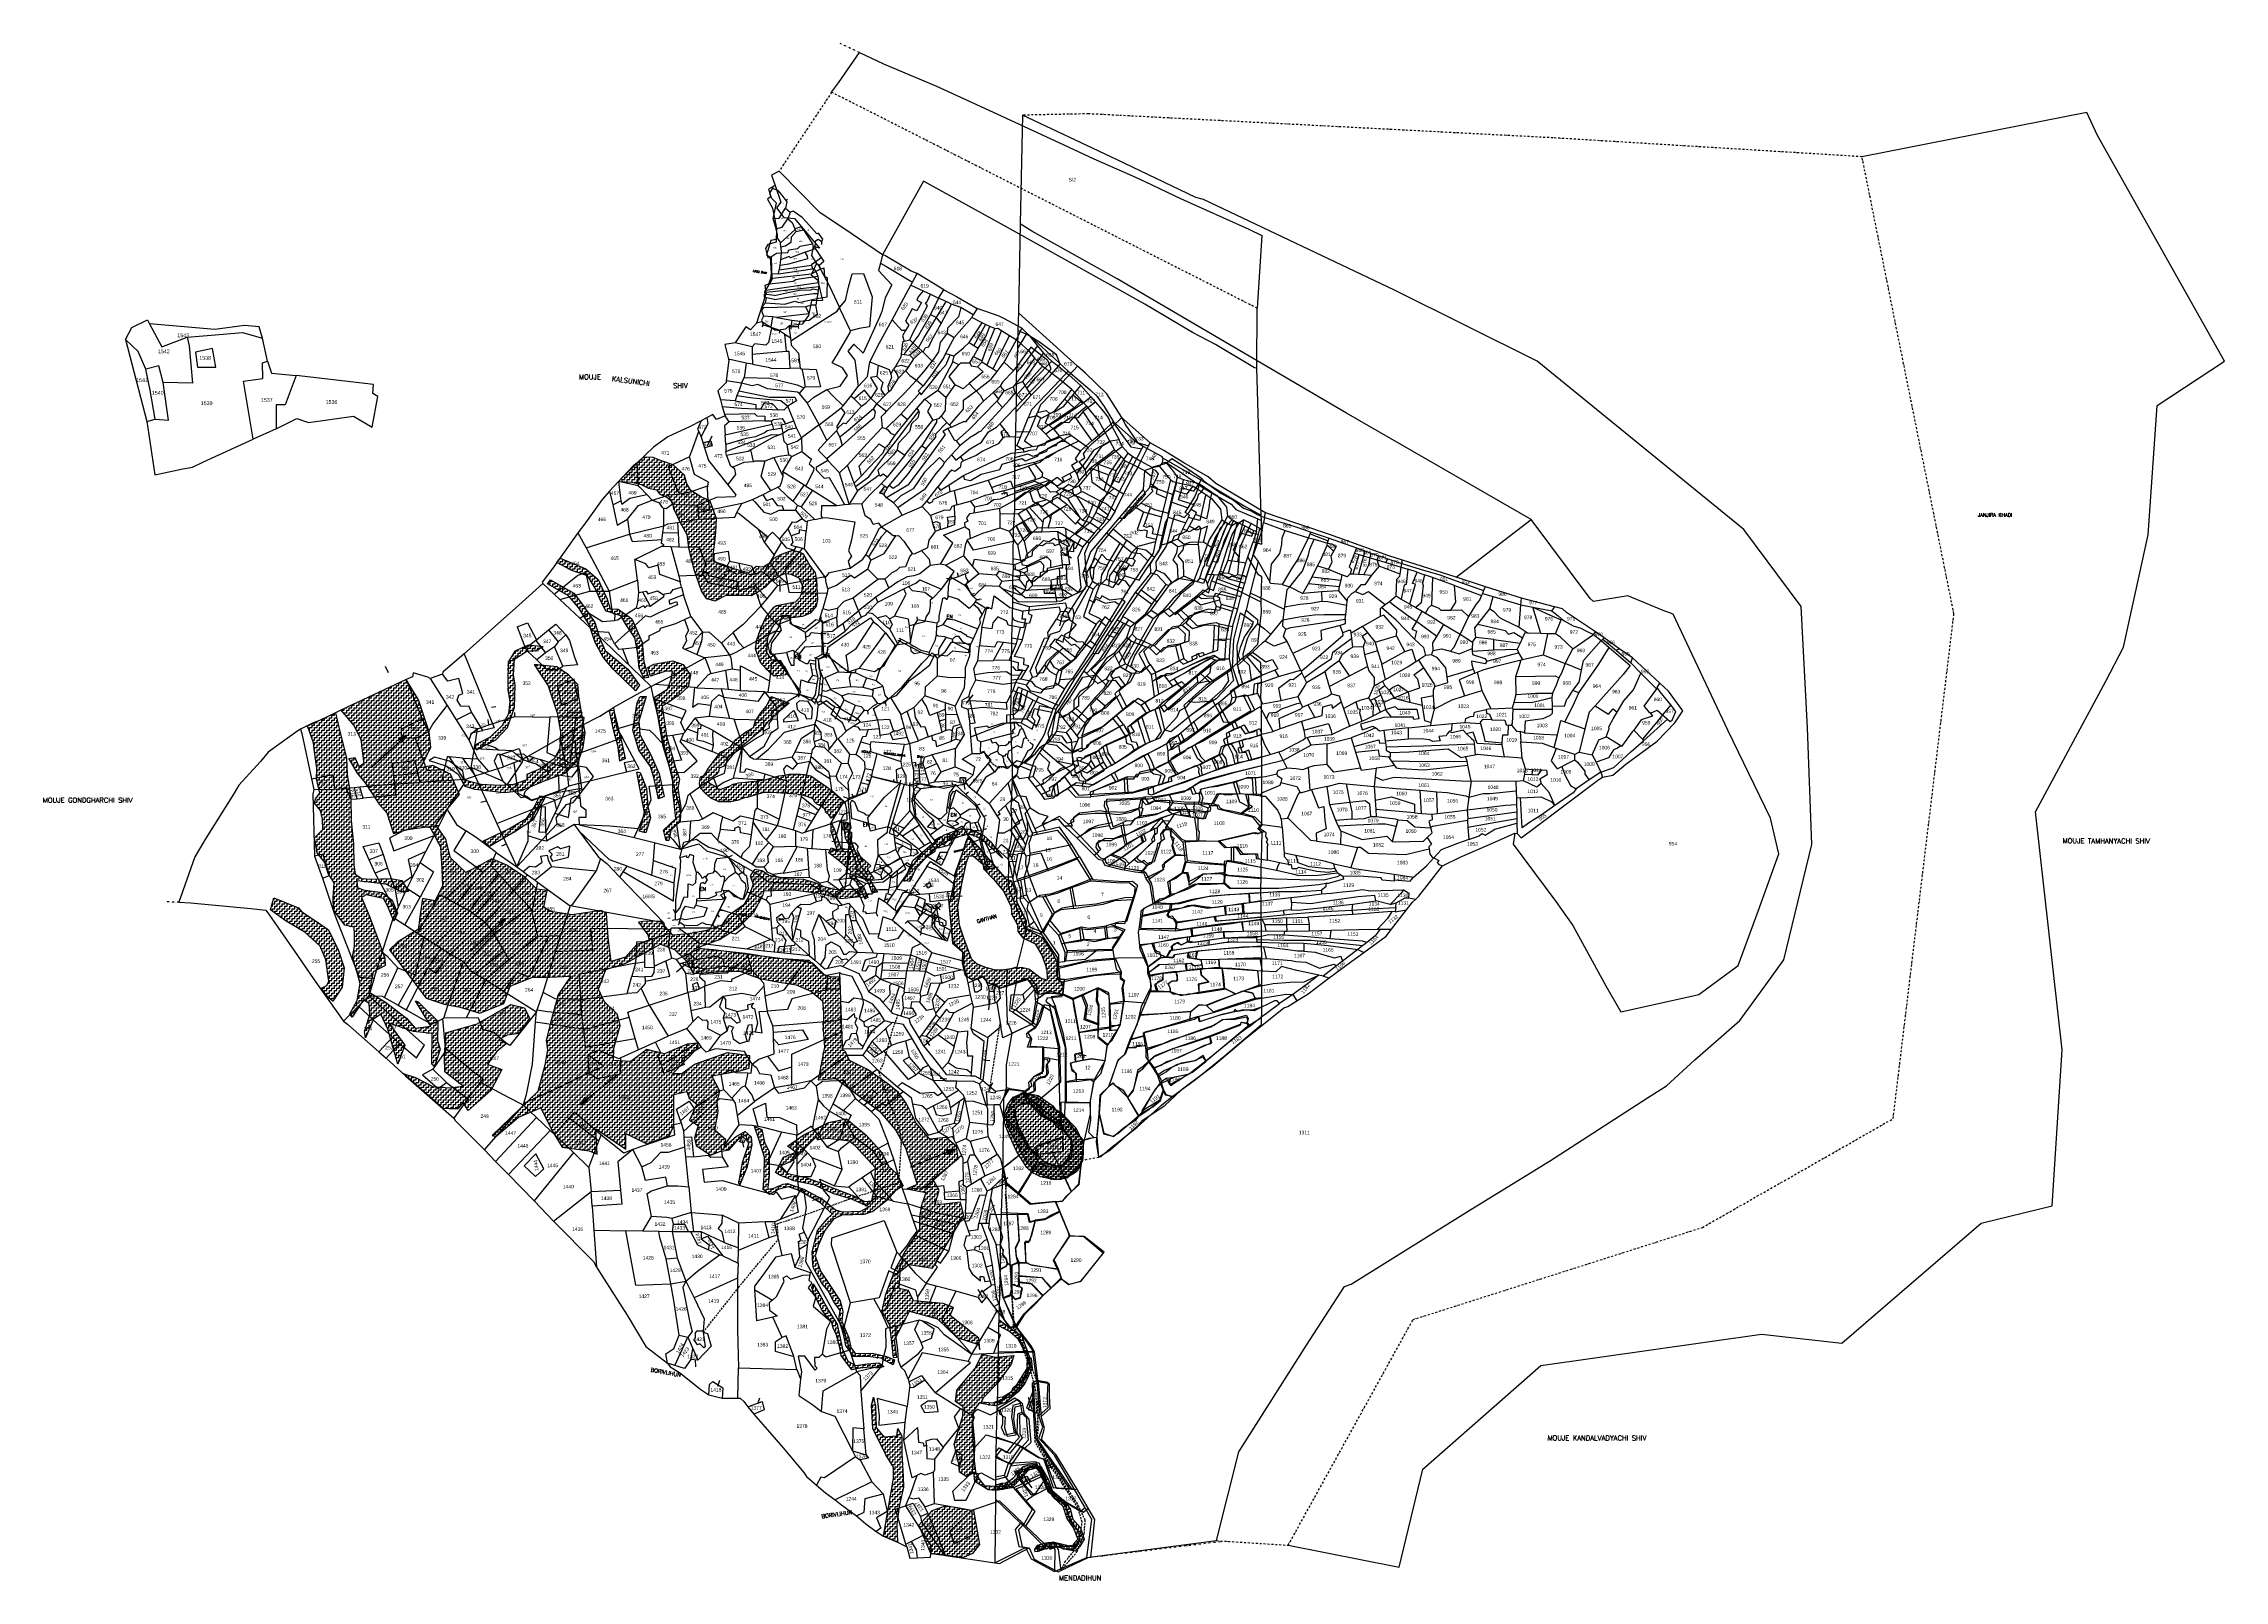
# Model space of a CAD drawing. Header units: metres. Extents: x 291362 to 296970, y 2012513 to 2016467.
import ezdxf
from ezdxf.enums import TextEntityAlignment as Align

# ---------------------------------------------------------------- set-up
doc = ezdxf.new("R2010")
doc.units = ezdxf.units.M
for name, pattern in [('DASHDOT', [1, 0.5, -0.25, 0, -0.25]), ('DASHED', [0.75, 0.5, -0.25]), ('DIVIDE', [1.25, 0.5, -0.25, 0, -0.25, 0, -0.25])]:
    doc.linetypes.add(name, pattern=pattern)
for name, color, linetype in [('LINE_FOOTPATH', 1, 'DASHED'), ('OFF', 1, 'Continuous'), ('POLY_HATCH', 12, 'Continuous'), ('POLY_PARCEL', 6, 'Continuous'), ('POLY_ROAD', 30, 'Continuous'), ('POLY_SUBPARCEL', 6, 'DASHED'), ('POLY_WATER', 4, 'Continuous'), ('TEXT_MAPIN', 7, 'Continuous'), ('TEXT_MAPOUT', 7, 'Continuous'), ('TEXT_PARCEL', 7, 'Continuous'), ('V_BOUND_LINE', 7, 'Continuous'), ('V_BOUND_STREAM_LINE', 7, 'DASHDOT'), ('V_DIVIDE_LINE', 7, 'DIVIDE')]:
    doc.layers.add(name, color=color, linetype=linetype)
doc.styles.get("Standard").update_dxf_attribs({"font": 'simplex.shx'})
doc.styles.add('TEXT_MAP', font='')
doc.styles.get('TEXT_MAP').set_extended_font_data('Kruti Dev 050')
doc.dimstyles.get("Standard").update_dxf_attribs({"dimtxt": 0.18, "dimasz": 0.18, "dimexe": 0.18, "dimexo": 0.0625, "dimgap": 0.09, "dimtad": 0, "dimtih": 1, "dimtoh": 1, "dimdec": 4, "dimzin": 0, "dimdsep": 46, "dimtxsty": 'Standard', "dimcen": 0.09, "dimadec": 0, "dimazin": 0, "dimtfac": 1, "dimtdec": 4, "dimtofl": 0, "dimtmove": 0, "dimatfit": 3, "dimfxl": 1, "dimtolj": 1, "dimtzin": 0, "dimarcsym": 0})

msp = doc.modelspace()

# ---------------------------------------------------------------- hatches: boundary and pattern name
h = msp.add_hatch(color=256)
h.paths.add_polyline_path([(292279.6, 2014673.7), (292283.8, 2014669.1), (292294.6, 2014687.7)])
h.paths.add_polyline_path([(292294.6, 2014687.7), (292275.3, 2014678.3), (292279.6, 2014673.7)])
h = msp.add_hatch(color=256)
h.paths.add_polyline_path([(292534.8, 2014201.4), (292539.1, 2014196.8), (292549.9, 2014215.4)])
h.paths.add_polyline_path([(292549.9, 2014215.4), (292530.5, 2014206), (292534.8, 2014201.4)])
h = msp.add_hatch(color=256)
h.paths.add_polyline_path([(292757.3, 2013749.7), (292753.4, 2013754.6), (292741.3, 2013736.8)])
h.paths.add_polyline_path([(292741.3, 2013736.8), (292761.3, 2013744.8), (292757.3, 2013749.7)])
h = msp.add_hatch(color=256)
h.paths.add_polyline_path([(293685.9, 2013614.2), (293688.3, 2013608.4), (293705, 2013621.9)])
h.paths.add_polyline_path([(293705, 2013621.9), (293683.6, 2013620.1), (293685.9, 2013614.2)])

# ---------------------------------------------------------------- linework, layer by layer
for points in [[(292294.6, 2014687.7), (292204, 2014603.2)], [(292294.6, 2014687.7), (292275.3, 2014678.3)], [(292283.8, 2014669.1), (292275.3, 2014678.3)], [(292294.6, 2014687.7), (292283.8, 2014669.1)], [(292549.9, 2014215.4), (292459.3, 2014130.9)], [(292549.9, 2014215.4), (292530.5, 2014206)], [(292539.1, 2014196.8), (292530.5, 2014206)], [(292549.9, 2014215.4), (292539.1, 2014196.8)], [(292741.3, 2013736.8), (292837.8, 2013814.5)], [(292741.3, 2013736.8), (292753.4, 2013754.6)], [(292741.3, 2013736.8), (292761.3, 2013744.8)], [(292753.4, 2013754.6), (292761.3, 2013744.8)], [(293705, 2013621.9), (293590.1, 2013575.7)], [(293705, 2013621.9), (293683.6, 2013620.1)], [(293688.3, 2013608.4), (293683.6, 2013620.1)], [(293705, 2013621.9), (293688.3, 2013608.4)]]:
    msp.add_lwpolyline(points)
at = {"layer": 'LINE_FOOTPATH', "ltscale": 10}
for p, q in [((293521, 2013840.8), (293544.8, 2013928.9)), ((293544.8, 2013928.9), (293558.5, 2013967.4)), ((293793.7, 2013769.6), (293821.8, 2013948.4)), ((293510.1, 2013820.7), (293521, 2013840.8)), ((293537.8, 2013738), (293510.1, 2013820.7)), ((293552.7, 2013705.8), (293537.8, 2013738)), ((293566.1, 2013659.7), (293552.7, 2013705.8)), ((293567.6, 2013635.1), (293566.1, 2013659.7)), ((293561.2, 2013536.5), (293567.6, 2013635.1)), ((293423.1, 2013490.2), (293561.2, 2013536.5)), ((293835.7, 2013503.6), (293838.3, 2013535.2)), ((293845.5, 2013361), (293835.7, 2013533.1)), ((293333.9, 2013458.5), (293423.1, 2013490.2)), ((293844.3, 2013381.2), (293835.7, 2013503.6)), ((293248.2, 2013430.3), (293333.9, 2013458.5)), ((293251.1, 2013390.2), (293248.2, 2013430.3)), ((293149.3, 2013267.1), (293251.1, 2013390.2)), ((293852.4, 2013236.4), (293844.3, 2013381.2)), ((293857.8, 2013166.2), (293845.5, 2013361)), ((293057.9, 2013151.3), (293149.3, 2013267.1)), ((293856.6, 2013159.8), (293852.4, 2013236.4)), ((293871.2, 2013134.8), (293856.6, 2013159.8)), ((293882.1, 2013115.1), (293857.8, 2013166.2)), ((293900, 2013053.4), (293871.2, 2013134.8)), ((293919.3, 2013016.3), (293882.1, 2013115.1)), ((293913.7, 2013000.8), (293900, 2013053.4)), ((293916, 2012946.4), (293913.7, 2013000.8)), ((293917.8, 2012866.8), (293919.3, 2013016.3)), ((293908.5, 2012936.2), (293916, 2012946.4)), ((293911.7, 2012868.8), (293908.5, 2012936.2)), ((293932.1, 2012835.2), (293911.7, 2012868.8)), ((293946.2, 2012820.6), (293917.8, 2012866.8)), ((293981.6, 2012761.9), (293932.1, 2012835.2)), ((294020.7, 2012709.6), (293946.2, 2012820.6)), ((294021.3, 2012700.4), (293981.6, 2012761.9)), ((294040.2, 2012667.5), (294020.7, 2012709.6)), ((294032.4, 2012663.3), (294021.3, 2012700.4)), ((294026.2, 2012617.1), (294032.4, 2012663.3)), ((294037.8, 2012633.5), (294040.2, 2012667.5)), ((293977.5, 2012538), (294019.9, 2012587.3)), ((293988.3, 2012560.4), (294010.1, 2012587.5)), ((294010.1, 2012587.5), (294026.2, 2012617.1)), ((294019.9, 2012587.3), (294037.8, 2012633.5)), ((293981.4, 2012544.3), (293988.3, 2012560.4))]:
    msp.add_line(p, q, dxfattribs=at)
at = {"layer": 'OFF'}
for p, q in [((293405.9, 2016365.6), (293459.9, 2016443.8)), ((293388.2, 2016341.4), (293405.9, 2016365.6)), ((293878.7, 2016282.6), (293873.4, 2016003.1)), ((296615.8, 2016289.5), (296037.8, 2016175.6)), ((293873.4, 2016003.1), (293868.4, 2015773.9)), ((294481.3, 2015631.7), (294482.3, 2015785.7)), ((293867.2, 2015728.8), (293865.8, 2015682.2)), ((293868, 2015754.9), (293867.2, 2015728.8)), ((293868.4, 2015773.9), (293868, 2015754.9)), ((293865.8, 2015682.2), (293863.4, 2015620.2)), ((293863, 2015609.3), (293862.8, 2015589.3)), ((293863.4, 2015620.2), (293863, 2015609.3)), ((294493.1, 2015253.1), (294481.3, 2015631.7)), ((293862.8, 2015589.3), (293862.3, 2015546.3)), ((293861.8, 2015518.4), (293860.9, 2015466.7)), ((293862.3, 2015546.3), (293861.8, 2015518.4)), ((293860.9, 2015466.7), (293860.5, 2015448.6)), ((293860.5, 2015448.6), (293860.5, 2015421.5)), ((293858.8, 2015400.6), (293858.7, 2015377)), ((293860.5, 2015421.5), (293858.8, 2015400.6)), ((293858.4, 2015328.3), (293858.3, 2015314.6)), ((293858.7, 2015377), (293858.4, 2015328.3)), ((293858.1, 2015289.6), (293858, 2015267.5)), ((293858.3, 2015314.6), (293858.1, 2015289.6)), ((293855.2, 2015217), (293854.5, 2015140.9)), ((293858, 2015267.5), (293855.2, 2015217)), ((294493.5, 2015240.1), (294493.1, 2015253.1)), ((294494.3, 2015179.2), (294493.5, 2015240.1)), ((293854.9, 2015115.7), (293853.3, 2015095.9)), ((293854.5, 2015140.9), (293854.9, 2015115.7)), ((293853.8, 2015068.8), (293853.2, 2015029.7)), ((293853.3, 2015095.9), (293853.7, 2015073.3)), ((293853.7, 2015073.3), (293853.8, 2015068.8)), ((294494.7, 2015095), (294486, 2015100)), ((294492.8, 2015029.4), (294494.7, 2015095)), ((293852.5, 2014994), (293850.8, 2014937.2)), ((293853.2, 2015029.7), (293852.5, 2014994)), ((294484.2, 2014921.8), (294493.5, 2015003.5)), ((294493.5, 2015003.5), (294492.8, 2015029.4)), ((293850.8, 2014937.2), (293849.5, 2014862.2)), ((293849.5, 2014829.1), (293848.8, 2014778)), ((293849.5, 2014862.2), (293849.5, 2014829.1)), ((294493, 2014841.2), (294492.2, 2014873.2)), ((294492.2, 2014784.1), (294493.4, 2014823.7)), ((294493.4, 2014823.7), (294493, 2014841.2)), ((293848.8, 2014778), (293847.7, 2014728)), ((294493.4, 2014768.6), (294492.2, 2014784.1)), ((294493.8, 2014688.4), (294493.4, 2014768.6)), ((293847.7, 2014728), (293852.6, 2014612)), ((294494.1, 2014632), (294493.8, 2014688.4)), ((293852.6, 2014612), (293852.5, 2014572.5)), ((294252.6, 2014647), (294253.6, 2014618.5)), ((294494.1, 2014609.5), (294494.1, 2014632)), ((294494.2, 2014579), (294494.1, 2014609.5)), ((293852.5, 2014572.5), (293849.5, 2014514.7)), ((294494.2, 2014531.1), (294494.2, 2014579)), ((293849.5, 2014514.7), (293848.6, 2014496.9)), ((293848.6, 2014496.9), (293850.7, 2014480.5)), ((294494.3, 2014458.1), (294494.2, 2014531.1)), ((293850.5, 2014431), (293846.8, 2014401.8)), ((293850.7, 2014480.5), (293850.5, 2014431)), ((294493.5, 2014368.4), (294495.3, 2014437.1)), ((293846.8, 2014401.8), (293841.6, 2014386.2)), ((293841.6, 2014386.2), (293842.6, 2014365.9)), ((293842.6, 2014365.9), (293842.4, 2014295.3)), ((294492.2, 2014294.2), (294492.6, 2014318.7)), ((294492.6, 2014318.7), (294493.1, 2014348.2)), ((294493.1, 2014348.2), (294493.5, 2014368.4)), ((293842.4, 2014295.3), (293887.9, 2014183.4)), ((294492.3, 2014282.5), (294492.2, 2014294.2)), ((294492.6, 2014262.2), (294492.3, 2014282.5)), ((294492.9, 2014231.6), (294492.6, 2014262.2)), ((294493, 2014219.6), (294492.9, 2014231.6)), ((294493.1, 2014213.7), (294493, 2014219.6)), ((294493.4, 2014184.4), (294493.1, 2014213.7)), ((293887.9, 2014183.4), (293864.2, 2014090.8)), ((294493.5, 2014170.7), (294493.4, 2014184.4)), ((294493.7, 2014155), (294493.5, 2014170.7)), ((294493.8, 2014145.5), (294493.7, 2014155)), ((294494.1, 2014114.2), (294493.8, 2014145.5)), ((294494.2, 2014081.1), (294494.1, 2014114.2)), ((293838, 2014042.4), (293837, 2014028.8)), ((293839.2, 2014084), (293838, 2014042.4)), ((293864.2, 2014090.8), (293839.2, 2014084)), ((294494.3, 2014044.9), (294494.2, 2014081.1)), ((294494.2, 2014012.5), (294494.3, 2014044.9)), ((293837, 2014028.8), (293839.4, 2013949.4)), ((294140.2, 2014002.9), (294195.7, 2013999.1)), ((294493.9, 2013942.8), (294494.1, 2013988.9)), ((294494.1, 2013988.9), (294494.2, 2014012.5)), ((293839.4, 2013949.4), (293843.5, 2013941)), ((293843.5, 2013941), (293851.8, 2013920.7)), ((293851.8, 2013920.7), (293837, 2013839.4)), ((293837, 2013839.4), (293837.4, 2013779.7)), ((293946.3, 2013856), (293974.9, 2013851.3)), ((293835.3, 2013771.4), (293830.5, 2013752.2)), ((293837.4, 2013779.7), (293835.3, 2013771.4)), ((293829.9, 2013719.5), (293828.1, 2013619.1)), ((293830.5, 2013752.2), (293829.9, 2013719.5)), ((293979, 2013685.3), (293983.6, 2013653.9)), ((293828.1, 2013619.1), (293828, 2013585.8)), ((293826.8, 2013532.4), (293824.3, 2013458.5)), ((293826.9, 2013549.6), (293826.8, 2013532.4)), ((293828, 2013585.8), (293826.9, 2013549.6)), ((293824.3, 2013458.5), (293822.3, 2013401)), ((293821.9, 2013371.3), (293821.2, 2013313.5)), ((293822.3, 2013401), (293821.9, 2013371.3)), ((293821.2, 2013313.5), (293821, 2013297.1)), ((293820.9, 2013292), (293818.6, 2013213.9)), ((293821, 2013297.1), (293820.9, 2013292)), ((293818.1, 2013198.7), (293816.4, 2013099.9)), ((293818.6, 2013213.9), (293818.1, 2013198.7)), ((293816.4, 2013099.9), (293814.5, 2012997.3)), ((293814.5, 2012997.3), (293813.4, 2012954.4)), ((293813.4, 2012954.4), (293811.6, 2012882.4)), ((293811.6, 2012882.4), (293810.6, 2012843.1)), ((293809.8, 2012814.1), (293809.7, 2012778.1)), ((293810.3, 2012833), (293809.8, 2012814.1)), ((293810.6, 2012843.1), (293810.3, 2012833)), ((293809.7, 2012778.1), (293809.6, 2012721.5)), ((293809.6, 2012721.5), (293807.7, 2012557.9)), ((294562.3, 2012603.3), (294847.8, 2012546.7))]:
    msp.add_line(p, q, dxfattribs=at)
at = {"layer": 'POLY_HATCH'}
for p, q in [((292903.9, 2015403), (292840.1, 2015340.4)), ((292929.6, 2015401.5), (292903.9, 2015403)), ((292950.6, 2015393), (292929.6, 2015401.5)), ((292980.6, 2015382.5), (292950.6, 2015393)), ((293010.1, 2015356.4), (292980.6, 2015382.5)), ((292840.1, 2015340.4), (292874.6, 2015338.6)), ((292874.6, 2015338.6), (292898.8, 2015332)), ((292898.8, 2015332), (292917.2, 2015322.9)), ((293016, 2015334.1), (293010.1, 2015356.4)), ((293026.4, 2015316.5), (293016, 2015334.1)), ((292917.2, 2015322.9), (292938.1, 2015319)), ((292938.1, 2015319), (292946.6, 2015307.8)), ((292946.6, 2015307.8), (292964.9, 2015299.3)), ((292964.9, 2015299.3), (292979.3, 2015286.3)), ((292979.3, 2015286.3), (292981.9, 2015269.9)), ((293053.9, 2015300.1), (293026.4, 2015316.5)), ((293075, 2015291.3), (293053.9, 2015300.1)), ((293083.5, 2015269.1), (293075, 2015291.3)), ((292981.9, 2015269.9), (292988.5, 2015256.9)), ((292988.5, 2015256.9), (292997.6, 2015236.6)), ((292997.6, 2015236.6), (293015.9, 2015203.9)), ((293092, 2015244.2), (293083.5, 2015269.1)), ((293090.1, 2015210.2), (293092, 2015244.2)), ((293015.9, 2015203.9), (293017.9, 2015190.8)), ((293017.9, 2015190.8), (293019.9, 2015169.2)), ((293019.9, 2015169.2), (293027.1, 2015139.8)), ((293083.5, 2015146.1), (293085.5, 2015165.8)), ((293085.5, 2015165.8), (293087.5, 2015183.4)), ((293087.5, 2015183.4), (293090.1, 2015210.2)), ((293286.3, 2015162.5), (293258.2, 2015152)), ((293302.7, 2015159.2), (293286.3, 2015162.5)), ((293315.8, 2015152.7), (293302.7, 2015159.2)), ((292681.6, 2015131.3), (292689.7, 2015142.8)), ((292719.7, 2015111.1), (292681.6, 2015131.3)), ((292689.7, 2015142.8), (292756.3, 2015115.3)), ((292760.5, 2015097), (292719.7, 2015111.1)), ((292756.3, 2015115.3), (292788, 2015087.8)), ((293027.1, 2015139.8), (293032.9, 2015116.3)), ((293032.9, 2015116.3), (293053.3, 2015057.1)), ((293088.8, 2015132.4), (293083.5, 2015146.1)), ((293113.6, 2015124.6), (293088.8, 2015132.4)), ((293138.5, 2015114.8), (293113.6, 2015124.6)), ((293175.1, 2015105), (293138.5, 2015114.8)), ((293194.1, 2015121.3), (293175.1, 2015105)), ((293212.4, 2015120), (293194.1, 2015121.3)), ((293229.4, 2015129.8), (293212.4, 2015120)), ((293237.9, 2015140.9), (293229.4, 2015129.8)), ((293258.2, 2015152), (293237.9, 2015140.9)), ((293258.1, 2015099.6), (293268.6, 2015103.5)), ((293268.6, 2015103.5), (293283.6, 2015101.6)), ((293330.2, 2015127.2), (293315.8, 2015152.7)), ((293346.5, 2015105), (293330.2, 2015127.2)), ((293349.8, 2015086), (293346.5, 2015105)), ((292657.3, 2015077), (292665.6, 2015087)), ((292711.4, 2015046.2), (292657.3, 2015077)), ((292665.6, 2015087), (292725.6, 2015052.9)), ((292737.2, 2015015.5), (292711.4, 2015046.2)), ((292725.6, 2015052.9), (292752.2, 2015018)), ((292779.6, 2015067), (292760.5, 2015097)), ((292795.4, 2015030.4), (292779.6, 2015067)), ((292788, 2015087.8), (292811.2, 2015037.1)), ((293053.3, 2015057.1), (293065.8, 2015038.8)), ((293088.7, 2015032.9), (293116.8, 2015048)), ((293116.8, 2015048), (293154.7, 2015047.3)), ((293154.7, 2015047.3), (293182.2, 2015046.7)), ((293182.2, 2015046.7), (293201.2, 2015057.8)), ((293201.2, 2015057.8), (293220.8, 2015071.5)), ((293220.8, 2015071.5), (293233.2, 2015084.6)), ((293233.2, 2015084.6), (293258.1, 2015099.6)), ((293283.6, 2015101.6), (293303.9, 2015091.8)), ((293303.9, 2015091.8), (293312.4, 2015073.5)), ((293310.4, 2015053.8), (293306.5, 2015041.4)), ((293312.4, 2015073.5), (293310.4, 2015053.8)), ((293352.4, 2015036.5), (293349.8, 2015086)), ((292764.7, 2014972.2), (292737.2, 2015015.5)), ((292752.2, 2015018), (292779.6, 2014977.2)), ((292807.9, 2015007.2), (292795.4, 2015030.4)), ((292846.2, 2014994.7), (292807.9, 2015007.2)), ((292811.2, 2015037.1), (292818.7, 2015012.2)), ((292818.7, 2015012.2), (292839.5, 2015011.3)), ((292839.5, 2015011.3), (292874.5, 2014986.4)), ((292859.5, 2014971.4), (292846.2, 2014994.7)), ((293065.8, 2015038.8), (293088.7, 2015032.9)), ((293219.5, 2014993), (293205.8, 2014963.6)), ((293237.2, 2015014), (293219.5, 2014993)), ((293246.3, 2015020.5), (293237.2, 2015014)), ((293294.1, 2015029.7), (293246.3, 2015020.5)), ((293263.4, 2014988.1), (293293.5, 2014990.7)), ((293293.5, 2014990.7), (293313.8, 2014993.3)), ((293306.5, 2015041.4), (293294.1, 2015029.7)), ((293313.8, 2014993.3), (293334.7, 2015002.5)), ((293334.7, 2015002.5), (293349.1, 2015019.5)), ((293349.1, 2015019.5), (293352.4, 2015036.5)), ((292780.5, 2014925.7), (292764.7, 2014972.2)), ((292779.6, 2014977.2), (292792.1, 2014935.7)), ((292792.1, 2014935.7), (292805.4, 2014904.9)), ((292882, 2014938.2), (292859.5, 2014971.4)), ((292874.5, 2014986.4), (292901.1, 2014926.5)), ((292888.6, 2014901.6), (292882, 2014938.2)), ((293205.8, 2014963.6), (293194.6, 2014932.2)), ((293222.2, 2014911.6), (293224.2, 2014937.8)), ((293224.2, 2014937.8), (293229.4, 2014949.5)), ((293229.4, 2014949.5), (293234, 2014962.6)), ((293234, 2014962.6), (293239.2, 2014970.5)), ((293239.2, 2014970.5), (293246.4, 2014977.6)), ((293246.4, 2014977.6), (293250.4, 2014982.2)), ((293250.4, 2014982.2), (293263.4, 2014988.1)), ((292573.8, 2014903.7), (292556.4, 2014875.4)), ((292570.5, 2014843), (292573, 2014882.9)), ((292573, 2014882.9), (292604.6, 2014903.7)), ((292607.9, 2014918.7), (292573.8, 2014903.7)), ((292604.6, 2014903.7), (292628.7, 2014905.4)), ((292646.2, 2014914.5), (292607.9, 2014918.7)), ((292628.7, 2014905.4), (292646.2, 2014914.5)), ((292800.4, 2014888.3), (292780.5, 2014925.7)), ((292826.2, 2014857.5), (292800.4, 2014888.3)), ((292805.4, 2014904.9), (292864.5, 2014857.5)), ((292893.6, 2014860.8), (292888.6, 2014901.6)), ((292901.1, 2014926.5), (292905.3, 2014875.8)), ((292931.2, 2014870.5), (292980.2, 2014878.8)), ((292980.2, 2014878.8), (293006, 2014869.6)), ((293194.6, 2014932.2), (293191.4, 2014910.7)), ((293191.4, 2014910.7), (293204.6, 2014875)), ((293221.6, 2014900.5), (293222.2, 2014911.6)), ((293234, 2014881.5), (293221.6, 2014900.5)), ((293253.6, 2014878.3), (293234, 2014881.5)), ((293268, 2014863.2), (293253.6, 2014878.3)), ((292293.9, 2014830.8), (292126, 2014751.8)), ((292325.7, 2014777.9), (292293.9, 2014830.8)), ((292556.4, 2014875.4), (292555.5, 2014823.9)), ((292555.5, 2014823.9), (292556.4, 2014798.9)), ((292574.7, 2014816.4), (292570.5, 2014843)), ((292622.9, 2014869.6), (292659.5, 2014814.7)), ((292681.2, 2014863), (292622.9, 2014869.6)), ((292711.1, 2014843), (292681.2, 2014863)), ((292735.2, 2014818.1), (292711.1, 2014843)), ((292883.6, 2014801.8), (292826.2, 2014857.5)), ((292864.5, 2014857.5), (292894.4, 2014815.9)), ((292905.3, 2014834.2), (292893.6, 2014860.8)), ((292905.3, 2014875.8), (292916.9, 2014835.9)), ((292916.9, 2014835.9), (292905.3, 2014834.2)), ((292915.4, 2014861.3), (292931.2, 2014870.5)), ((292922, 2014838.9), (292915.4, 2014861.3)), ((292961.9, 2014852.2), (292922, 2014838.9)), ((292978.6, 2014851.3), (292961.9, 2014852.2)), ((292966.1, 2014805.6), (292975.3, 2014831.4)), ((292975.3, 2014831.4), (292978.6, 2014851.3)), ((293006, 2014869.6), (293025.2, 2014841.4)), ((293025.2, 2014841.4), (293019.4, 2014811.4)), ((293204.6, 2014875), (293218.9, 2014858.7)), ((293218.9, 2014858.7), (293240.5, 2014839.7)), ((293240.5, 2014839.7), (293278.5, 2014844.3)), ((293278.5, 2014844.3), (293268, 2014863.2)), ((292353.1, 2014695.6), (292325.7, 2014777.9)), ((292556.4, 2014798.9), (292560.5, 2014774)), ((292560.5, 2014774), (292557.2, 2014742.4)), ((292573, 2014758.2), (292574.7, 2014816.4)), ((292659.5, 2014814.7), (292669.5, 2014783.1)), ((292669.5, 2014783.1), (292682.8, 2014744.9)), ((292737.7, 2014788.1), (292735.2, 2014818.1)), ((292746.9, 2014736.6), (292737.7, 2014788.1)), ((292877.1, 2014700.4), (292887.9, 2014771.5)), ((292894.4, 2014815.9), (292883.6, 2014801.8)), ((292887.9, 2014771.5), (292895.4, 2014787.3)), ((292911.2, 2014786.5), (292892.1, 2014723.3)), ((292895.4, 2014787.3), (292911.2, 2014786.5)), ((292932.8, 2014785.6), (292966.1, 2014805.6)), ((292936.1, 2014767.9), (292932.8, 2014785.6)), ((292955.2, 2014658.1), (292936.1, 2014767.9)), ((292967.8, 2014771.5), (292952, 2014762.4)), ((292998.6, 2014793.1), (292967.8, 2014771.5)), ((293019.4, 2014811.4), (292998.6, 2014793.1)), ((293221, 2014762), (293232.7, 2014787)), ((293232.7, 2014787), (293279.3, 2014769.8)), ((293279.3, 2014769.8), (293252.7, 2014747.3)), ((292040.3, 2014711.5), (292112, 2014744.9)), ((292055.8, 2014667.9), (292040.3, 2014711.5)), ((292112, 2014744.9), (292120.9, 2014708)), ((292126, 2014751.8), (292159.1, 2014712.4)), ((292159.1, 2014712.4), (292177.5, 2014677.4)), ((292540.6, 2014712.5), (292509.8, 2014682.5)), ((292557.2, 2014742.4), (292540.6, 2014712.5)), ((292554.7, 2014707.5), (292573, 2014758.2)), ((292682.8, 2014744.9), (292691.1, 2014695.8)), ((292754.4, 2014693.3), (292746.9, 2014736.6)), ((292829.3, 2014750.7), (292815.9, 2014749.9)), ((292815.9, 2014749.9), (292825.1, 2014705)), ((292850.1, 2014663.4), (292829.3, 2014750.7)), ((292892.1, 2014723.3), (292894.6, 2014689.2)), ((292952, 2014762.4), (292963.6, 2014685)), ((293186.9, 2014707.2), (293191.9, 2014723)), ((293191.9, 2014723), (293206, 2014744.6)), ((293206, 2014744.6), (293221, 2014762)), ((293222.7, 2014719.9), (293210.2, 2014703.2)), ((293252.7, 2014747.3), (293222.7, 2014719.9)), ((292058.3, 2014644.7), (292055.8, 2014667.9)), ((292120.9, 2014708), (292140.9, 2014628.2)), ((292177.5, 2014677.4), (292182.4, 2014633.4)), ((292330.7, 2014603.3), (292357.3, 2014655.6)), ((292357.3, 2014655.6), (292353.1, 2014695.6)), ((292509.8, 2014682.5), (292469, 2014660.9)), ((292469, 2014660.9), (292474.8, 2014649.3)), ((292474.8, 2014649.3), (292524.7, 2014675)), ((292524.7, 2014675), (292554.7, 2014707.5)), ((292689.5, 2014653.4), (292674.5, 2014626.8)), ((292691.1, 2014695.8), (292689.5, 2014653.4)), ((292740.2, 2014628.5), (292749.4, 2014655.9)), ((292749.4, 2014655.9), (292754.4, 2014693.3)), ((292825.1, 2014705), (292837.6, 2014661.7)), ((292837.6, 2014661.7), (292842.6, 2014621.8)), ((292858.4, 2014627.6), (292850.1, 2014663.4)), ((292892.1, 2014648.8), (292877.1, 2014700.4)), ((292894.6, 2014689.2), (292923.7, 2014635.1)), ((292980.2, 2014578.3), (292955.2, 2014658.1)), ((292963.6, 2014685), (292986.9, 2014604.4)), ((293102, 2014644), (293127.8, 2014657.3)), ((293127.8, 2014657.3), (293142, 2014676.4)), ((293142, 2014676.4), (293167.8, 2014696.4)), ((293210.2, 2014703.2), (293148.6, 2014651.6)), ((293167.8, 2014696.4), (293186.9, 2014707.2)), ((292064.1, 2014602.3), (292058.3, 2014644.7)), ((292063.3, 2014574.8), (292064.1, 2014602.3)), ((292140.9, 2014628.2), (292142.5, 2014586.6)), ((292163.3, 2014629.2), (292146.7, 2014626.7)), ((292146.7, 2014626.7), (292168.3, 2014589.3)), ((292173.3, 2014605.9), (292163.3, 2014629.2)), ((292184.9, 2014614.3), (292173.3, 2014605.9)), ((292182.4, 2014633.4), (292184.9, 2014614.3)), ((292362.3, 2014609.1), (292330.7, 2014603.3)), ((292366.7, 2014631), (292353.4, 2014622.6)), ((292353.4, 2014622.6), (292398.3, 2014607.7)), ((292408.1, 2014587.5), (292362.3, 2014609.1)), ((292405.8, 2014620.2), (292366.7, 2014631)), ((292398.3, 2014607.7), (292427.4, 2014586.9)), ((292439.9, 2014594.4), (292405.8, 2014620.2)), ((292638.7, 2014601), (292604.6, 2014586.1)), ((292674.5, 2014626.8), (292638.7, 2014601)), ((292704.5, 2014590.2), (292740.2, 2014628.5)), ((292842.6, 2014621.8), (292858.4, 2014627.6)), ((292922.1, 2014607.2), (292892.1, 2014648.8)), ((292931.2, 2014578.1), (292922.1, 2014607.2)), ((292923.7, 2014635.1), (292944.5, 2014587.7)), ((292986.9, 2014604.4), (292996.9, 2014574.4)), ((293066.7, 2014594.2), (293071.2, 2014602.4)), ((293071.2, 2014602.4), (293102, 2014644)), ((293099, 2014602.6), (293097.2, 2014592.8)), ((293112.2, 2014608), (293099, 2014602.6)), ((293118.2, 2014616.8), (293112.2, 2014608)), ((293123.1, 2014624.3), (293118.2, 2014616.8)), ((293132.5, 2014635), (293123.1, 2014624.3)), ((293148.6, 2014651.6), (293132.5, 2014635)), ((292072.4, 2014538.2), (292063.3, 2014574.8)), ((292142.5, 2014586.6), (292151.7, 2014526.8)), ((292168.3, 2014589.3), (292188.3, 2014564.4)), ((292188.3, 2014564.4), (292224.9, 2014510.3)), ((292431.3, 2014535.1), (292408.1, 2014587.5)), ((292427.4, 2014586.9), (292444.9, 2014556.1)), ((292444, 2014571.9), (292439.9, 2014594.4)), ((292487.3, 2014560.3), (292444, 2014571.9)), ((292444.9, 2014556.1), (292470.7, 2014548.6)), ((292470.7, 2014548.6), (292546.4, 2014539.5)), ((292533.9, 2014557.8), (292487.3, 2014560.3)), ((292569.7, 2014560.3), (292533.9, 2014557.8)), ((292546.4, 2014539.5), (292590.5, 2014545.3)), ((292604.6, 2014572.8), (292569.7, 2014560.3)), ((292590.5, 2014545.3), (292647, 2014569.4)), ((292604.6, 2014586.1), (292604.6, 2014572.8)), ((292647, 2014569.4), (292704.5, 2014590.2)), ((292898.7, 2014533.4), (292887, 2014592.5)), ((292887, 2014592.5), (292896.2, 2014591.6)), ((292896.2, 2014591.6), (292912, 2014550)), ((292912, 2014550), (292915.3, 2014504.3)), ((292942.9, 2014523.3), (292931.2, 2014578.1)), ((292944.5, 2014587.7), (292957.8, 2014529.5)), ((292979.4, 2014543.4), (292980.2, 2014578.3)), ((292987.7, 2014472.7), (292979.4, 2014543.4)), ((292996.9, 2014574.4), (292992.8, 2014550.7)), ((292992.8, 2014550.7), (293000.3, 2014501.6)), ((293048.5, 2014562.9), (293050.8, 2014580.2)), ((293050.4, 2014551.7), (293048.5, 2014562.9)), ((293062, 2014539.1), (293050.4, 2014551.7)), ((293050.8, 2014580.2), (293059.7, 2014583.9)), ((293059.7, 2014583.9), (293064.4, 2014590.5)), ((293064.4, 2014590.5), (293066.7, 2014594.2)), ((293084.5, 2014580.7), (293071, 2014574.1)), ((293071, 2014574.1), (293072.9, 2014564.3)), ((293072.9, 2014564.3), (293077.5, 2014562)), ((293077.5, 2014562), (293087.3, 2014556.9)), ((293091.1, 2014585.8), (293084.5, 2014580.7)), ((293087.3, 2014556.9), (293092.9, 2014554.5)), ((293097.2, 2014592.8), (293091.1, 2014585.8)), ((293092.9, 2014554.5), (293095.7, 2014548.9)), ((293095.7, 2014548.9), (293103.7, 2014548.5)), ((293103.7, 2014548.5), (293112.6, 2014551.7)), ((293112.6, 2014551.7), (293125.7, 2014556.4)), ((293125.7, 2014556.4), (293135, 2014561.1)), ((293135, 2014561.1), (293148.5, 2014564.8)), ((293148.5, 2014564.8), (293165.4, 2014566.7)), ((293165.4, 2014566.7), (293182.2, 2014568.5)), ((293182.2, 2014568.5), (293204.6, 2014570.9)), ((293204.6, 2014570.9), (293222.4, 2014574.6)), ((293222.4, 2014574.6), (293241.1, 2014579.7)), ((293241.1, 2014579.7), (293252.7, 2014582.5)), ((293252.7, 2014582.5), (293266.8, 2014584.4)), ((293266.8, 2014584.4), (293279.4, 2014587.2)), ((293279.4, 2014587.2), (293299, 2014588.2)), ((293299, 2014588.2), (293318.6, 2014586.3)), ((293318.6, 2014586.3), (293335, 2014582.5)), ((293335, 2014582.5), (293379.1, 2014552.1)), ((293379.1, 2014552.1), (293405.3, 2014528.7)), ((292058.3, 2014512.5), (292060.8, 2014523.3)), ((292074.1, 2014493.3), (292058.3, 2014512.5)), ((292060.8, 2014523.3), (292072.4, 2014538.2)), ((292079.1, 2014471.7), (292074.1, 2014493.3)), ((292151.7, 2014526.8), (292152.5, 2014466.9)), ((292224.9, 2014510.3), (292244, 2014487.9)), ((292244, 2014487.9), (292261.6, 2014434.1)), ((292370.6, 2014456.9), (292397.2, 2014493.5)), ((292397.2, 2014493.5), (292431.3, 2014535.1)), ((292604.6, 2014474.2), (292622.1, 2014500.8)), ((292652, 2014529.9), (292620.4, 2014470)), ((292622.1, 2014500.8), (292637.9, 2014531.5)), ((292637.9, 2014531.5), (292652, 2014529.9)), ((292893.7, 2014440.3), (292907, 2014488.5)), ((292907, 2014488.5), (292898.7, 2014533.4)), ((292915.3, 2014504.3), (292922, 2014474.4)), ((292957.8, 2014529.5), (292942.9, 2014523.3)), ((293000.3, 2014501.6), (292998.6, 2014465.9)), ((293077.5, 2014525.6), (293062, 2014539.1)), ((293098.5, 2014516.2), (293077.5, 2014525.6)), ((293128.7, 2014515.7), (293098.5, 2014516.2)), ((293145.5, 2014518.9), (293128.7, 2014515.7)), ((293163.7, 2014525.9), (293145.5, 2014518.9)), ((293175.9, 2014528.7), (293163.7, 2014525.9)), ((293214.2, 2014539.5), (293175.9, 2014528.7)), ((293222.1, 2014539.5), (293214.2, 2014539.5)), ((293232.9, 2014539.5), (293222.1, 2014539.5)), ((293259.5, 2014538.5), (293232.9, 2014539.5)), ((293273.5, 2014537.6), (293259.5, 2014538.5)), ((293287.5, 2014536.2), (293273.5, 2014537.6)), ((293298.3, 2014535.3), (293287.5, 2014536.2)), ((293316, 2014532), (293298.3, 2014535.3)), ((293324.4, 2014529.7), (293316, 2014532)), ((293340.8, 2014523.6), (293324.4, 2014529.7)), ((293344.1, 2014516.1), (293340.8, 2014523.6)), ((293349.2, 2014511), (293344.1, 2014516.1)), ((293359.5, 2014505.9), (293349.2, 2014511)), ((293368.8, 2014498.9), (293359.5, 2014505.9)), ((293375.4, 2014487.6), (293368.8, 2014498.9)), ((293381, 2014482.5), (293375.4, 2014487.6)), ((293404.8, 2014491.8), (293395, 2014481.6)), ((293405.7, 2014497.9), (293404.8, 2014491.8)), ((293405.3, 2014528.7), (293423, 2014512.9)), ((293414.2, 2014510.5), (293405.7, 2014497.9)), ((293423, 2014512.9), (293414.2, 2014510.5)), ((292058.3, 2014423.5), (292079.9, 2014445.1)), ((292079.9, 2014445.1), (292079.1, 2014471.7)), ((292152.5, 2014466.9), (292158.3, 2014407.8)), ((292261.6, 2014434.1), (292330.7, 2014454)), ((292330.7, 2014454), (292355.6, 2014449.9)), ((292355.6, 2014449.9), (292382.2, 2014400)), ((292396.4, 2014419.5), (292370.6, 2014456.9)), ((292491.5, 2014414.3), (292558, 2014446.7)), ((292576.3, 2014440.1), (292508.1, 2014401)), ((292558, 2014446.7), (292604.6, 2014474.2)), ((292620.4, 2014470), (292576.3, 2014440.1)), ((292910.3, 2014436.1), (292893.7, 2014440.3)), ((292922, 2014474.4), (292910.3, 2014436.1)), ((292956.1, 2014442.8), (292987.7, 2014472.7)), ((292962.7, 2014416.2), (292956.1, 2014442.8)), ((292974.5, 2014441.8), (292969.5, 2014416.8)), ((292998.6, 2014465.9), (292974.5, 2014441.8)), ((293387.1, 2014474.1), (293381, 2014482.5)), ((293386.6, 2014439.9), (293386.6, 2014463.2)), ((293386.6, 2014463.2), (293394.9, 2014446.6)), ((293402.4, 2014392.5), (293386.6, 2014439.9)), ((293391.3, 2014476.4), (293387.1, 2014474.1)), ((293395, 2014481.6), (293391.3, 2014476.4)), ((293394.9, 2014446.6), (293411.6, 2014396.7)), ((293424, 2014422.4), (293419, 2014464.9)), ((293419, 2014464.9), (293434.9, 2014460.7)), ((293434.9, 2014460.7), (293434.9, 2014436.6)), ((293434.9, 2014436.6), (293435.7, 2014414.1)), ((293645.8, 2014407.4), (293677.4, 2014430.7)), ((293677.4, 2014430.7), (293718.2, 2014445.7)), ((293718.2, 2014445.7), (293744.8, 2014446.5)), ((293741.5, 2014432.4), (293718.2, 2014426.5)), ((293759.8, 2014426.5), (293741.5, 2014432.4)), ((293744.8, 2014446.5), (293779.7, 2014429)), ((293779.7, 2014429), (293797.2, 2014413.2)), ((292064.9, 2014384.4), (292058.3, 2014423.5)), ((292085, 2014359.8), (292064.9, 2014384.4)), ((292158.3, 2014407.8), (292159.2, 2014353.8)), ((292382.2, 2014400), (292385.6, 2014342.6)), ((292408.1, 2014372.1), (292396.4, 2014419.5)), ((292508.1, 2014401), (292491.5, 2014414.3)), ((292969.5, 2014416.8), (292962.7, 2014416.2)), ((293380.8, 2014385), (293386.6, 2014397.5)), ((293411.6, 2014360.9), (293380.8, 2014385)), ((293386.6, 2014397.5), (293402.4, 2014392.5)), ((293411.6, 2014396.7), (293427.4, 2014394.2)), ((293436.5, 2014396.7), (293424, 2014422.4)), ((293427.4, 2014394.2), (293436.5, 2014396.7)), ((293435.7, 2014414.1), (293450.7, 2014385.9)), ((293450.7, 2014385.9), (293488.9, 2014350.9)), ((293597.5, 2014365.8), (293645.8, 2014407.4)), ((293646.6, 2014388.3), (293626.6, 2014368.3)), ((293680.7, 2014413.2), (293646.6, 2014388.3)), ((293718.2, 2014426.5), (293680.7, 2014413.2)), ((293708.2, 2014332.4), (293734, 2014413.9)), ((293734, 2014413.9), (293738.2, 2014423.9)), ((293734.8, 2014359.9), (293740.7, 2014377.3)), ((293738.2, 2014423.9), (293763.1, 2014402.3)), ((293740.7, 2014377.3), (293752.3, 2014377.3)), ((293752.3, 2014377.3), (293778.1, 2014354.9)), ((293780.6, 2014414.9), (293759.8, 2014426.5)), ((293763.1, 2014402.3), (293814.7, 2014341.6)), ((293827.2, 2014370.8), (293780.6, 2014414.9)), ((293797.2, 2014413.2), (293827.2, 2014370.8)), ((292093.3, 2014331.5), (292085, 2014359.8)), ((292109.1, 2014307.4), (292093.3, 2014331.5)), ((292159.2, 2014353.8), (292162.5, 2014330)), ((292162.5, 2014330), (292180, 2014318.4)), ((292180, 2014318.4), (292204.1, 2014316.7)), ((292204.1, 2014316.7), (292254, 2014318.4)), ((292254, 2014318.4), (292283.1, 2014313.4)), ((292385.6, 2014342.6), (292387.2, 2014300.2)), ((292447.4, 2014334.3), (292408.1, 2014372.1)), ((292486.5, 2014353.4), (292447.4, 2014334.3)), ((292514.7, 2014369.2), (292486.5, 2014353.4)), ((292553, 2014352.6), (292514.7, 2014369.2)), ((292599.6, 2014321.8), (292553, 2014352.6)), ((292630.4, 2014291), (292599.6, 2014321.8)), ((293189.5, 2014341.5), (293178.7, 2014325.7)), ((293178.7, 2014325.7), (293186.6, 2014303.3)), ((293209.4, 2014338.1), (293189.5, 2014341.5)), ((293226.9, 2014326.5), (293209.4, 2014338.1)), ((293274.3, 2014318.2), (293226.9, 2014326.5)), ((293315.9, 2014315.7), (293274.3, 2014318.2)), ((293438.2, 2014336.8), (293411.6, 2014360.9)), ((293434.9, 2014323.5), (293438.2, 2014336.8)), ((293452.3, 2014309.4), (293434.9, 2014323.5)), ((293472.3, 2014316.8), (293449, 2014333.5)), ((293449, 2014333.5), (293453.2, 2014315.2)), ((293483.1, 2014307.7), (293472.3, 2014316.8)), ((293488.9, 2014350.9), (293479.8, 2014342.6)), ((293479.8, 2014342.6), (293496.4, 2014318.5)), ((293496.4, 2014318.5), (293487.3, 2014313.5)), ((293575.1, 2014313.4), (293597.5, 2014365.8)), ((293604.2, 2014342.6), (293589.2, 2014311)), ((293626.6, 2014368.3), (293604.2, 2014342.6)), ((293691.6, 2014250.9), (293708.2, 2014332.4)), ((293723.2, 2014305), (293734.8, 2014359.9)), ((293778.1, 2014354.9), (293778.9, 2014343.2)), ((293778.9, 2014343.2), (293804.7, 2014316.6)), ((293814.7, 2014341.6), (293837.2, 2014316.6)), ((291945.2, 2014238.4), (291953.5, 2014269.1)), ((291953.5, 2014269.1), (292017.6, 2014243.3)), ((292106.6, 2014269.2), (292109.1, 2014307.4)), ((292107.5, 2014238.4), (292106.6, 2014269.2)), ((292241.5, 2014304.2), (292167.5, 2014312.5)), ((292167.5, 2014312.5), (292169.2, 2014295.9)), ((292169.2, 2014295.9), (292183.3, 2014289.3)), ((292191.6, 2014276.8), (292179.1, 2014270.1)), ((292179.1, 2014270.1), (292199.1, 2014223.6)), ((292183.3, 2014289.3), (292232.4, 2014282.6)), ((292235.7, 2014267.6), (292191.6, 2014276.8)), ((292232.4, 2014282.6), (292258.2, 2014262.7)), ((292246.5, 2014246.9), (292235.7, 2014267.6)), ((292279.8, 2014285.1), (292241.5, 2014304.2)), ((292258.2, 2014262.7), (292271.5, 2014229.4)), ((292299.8, 2014285.1), (292279.8, 2014285.1)), ((292283.1, 2014313.4), (292299.8, 2014285.1)), ((292336.5, 2014266.9), (292328.2, 2014213.7)), ((292368.9, 2014261.1), (292336.5, 2014266.9)), ((292387.2, 2014300.2), (292368.9, 2014261.1)), ((292657, 2014287.7), (292630.4, 2014291)), ((292647.9, 2014245.3), (292657, 2014287.7)), ((293174.2, 2014271.7), (293162.5, 2014250.9)), ((293186.6, 2014303.3), (293174.2, 2014271.7)), ((293187.8, 2014231.7), (293211.9, 2014276.6)), ((293211.9, 2014276.6), (293214.4, 2014286.6)), ((293214.4, 2014286.6), (293290.1, 2014289.1)), ((293290.1, 2014289.1), (293360, 2014279.9)), ((293349.2, 2014306.5), (293315.9, 2014315.7)), ((293369.2, 2014297.4), (293349.2, 2014306.5)), ((293360, 2014279.9), (293412.4, 2014267.5)), ((293399.1, 2014289.9), (293369.2, 2014297.4)), ((293431.6, 2014290.7), (293399.1, 2014289.9)), ((293412.4, 2014267.5), (293461.5, 2014272.4)), ((293454.9, 2014290.7), (293431.6, 2014290.7)), ((293474, 2014266.1), (293452.3, 2014309.4)), ((293453.2, 2014315.2), (293469, 2014300.2)), ((293461.5, 2014272.4), (293454.9, 2014290.7)), ((293469, 2014300.2), (293481.4, 2014269.4)), ((293481.4, 2014269.4), (293474, 2014266.1)), ((293492.3, 2014281.9), (293483.1, 2014307.7)), ((293487.3, 2014313.5), (293506.4, 2014283.6)), ((293506.4, 2014283.6), (293492.3, 2014281.9)), ((293589.2, 2014311), (293575.1, 2014313.4)), ((293712.4, 2014245.9), (293723.2, 2014305)), ((293804.7, 2014316.6), (293831.4, 2014285)), ((293831.4, 2014285), (293849.7, 2014245.9)), ((293837.2, 2014316.6), (293850.5, 2014312.5)), ((293850.5, 2014312.5), (293862.1, 2014281.7)), ((293862.1, 2014281.7), (293864.6, 2014257.6)), ((291985.1, 2014209.3), (291945.2, 2014238.4)), ((292033.4, 2014180.2), (291985.1, 2014209.3)), ((292017.6, 2014243.3), (292025.9, 2014232.5)), ((292025.9, 2014232.5), (292063.3, 2014208.4)), ((292063.3, 2014208.4), (292094.1, 2014186.8)), ((292136.6, 2014198.5), (292107.5, 2014238.4)), ((292199.1, 2014223.6), (292224.1, 2014156.2)), ((292262.3, 2014208.6), (292246.5, 2014246.9)), ((292271.5, 2014229.4), (292262.3, 2014208.6)), ((292328.2, 2014213.7), (292325.7, 2014187.9)), ((292666.2, 2014233.7), (292647.9, 2014245.3)), ((292721.1, 2014225.4), (292666.2, 2014233.7)), ((292795.6, 2014236), (292721.1, 2014225.4)), ((292808.9, 2014228.5), (292795.6, 2014236)), ((292813.1, 2014166.9), (292808.9, 2014228.5)), ((292902.9, 2014207.7), (292891.3, 2014206)), ((292891.3, 2014206), (292915.4, 2014173.6)), ((292947.9, 2014209.3), (292902.9, 2014207.7)), ((292979.5, 2014172.8), (292947.9, 2014209.3)), ((293121.7, 2014222.6), (293105.9, 2014198.5)), ((293162.5, 2014250.9), (293121.7, 2014222.6)), ((293149.5, 2014193.5), (293187.8, 2014231.7)), ((293695.7, 2014201), (293691.6, 2014250.9)), ((293717.4, 2014198.5), (293712.4, 2014245.9)), ((293849.7, 2014245.9), (293851.3, 2014226)), ((293851.3, 2014226), (293866.3, 2014199.4)), ((293864.6, 2014257.6), (293888.8, 2014211)), ((293888.8, 2014211), (293887.9, 2014189.4)), ((292072.5, 2014144.4), (292033.4, 2014180.2)), ((292094.1, 2014186.8), (292119.9, 2014133.6)), ((292160, 2014193.2), (292136.6, 2014198.5)), ((292161.6, 2014174.1), (292160, 2014193.2)), ((292160.8, 2014143.3), (292161.6, 2014174.1)), ((292224.1, 2014156.2), (292239, 2014113.8)), ((292271.6, 2014154.7), (292251.6, 2014134.7)), ((292325.7, 2014187.9), (292271.6, 2014154.7)), ((292821.4, 2014105.4), (292813.1, 2014166.9)), ((292887.1, 2014148.6), (292858, 2014116.2)), ((292858.8, 2014101.1), (292947.8, 2014149.3)), ((292918.7, 2014159.5), (292887.1, 2014148.6)), ((292915.4, 2014173.6), (292918.7, 2014159.5)), ((292947.8, 2014149.3), (292984.4, 2014136)), ((293020.2, 2014176.1), (292979.5, 2014172.8)), ((293066.8, 2014185.2), (293020.2, 2014176.1)), ((293041.4, 2014140.2), (293099.6, 2014161.9)), ((293105.9, 2014198.5), (293066.8, 2014185.2)), ((293099.6, 2014161.9), (293149.5, 2014193.5)), ((293701.6, 2014152.8), (293695.7, 2014201)), ((293725.7, 2014130.4), (293701.6, 2014152.8)), ((293728.2, 2014165.3), (293717.4, 2014198.5)), ((293748.2, 2014112.1), (293728.2, 2014165.3)), ((293866.3, 2014199.4), (293867.1, 2014181.9)), ((293867.1, 2014181.9), (293879.6, 2014166.1)), ((293879.6, 2014166.1), (293911.2, 2014150.3)), ((293887.9, 2014189.4), (293930.4, 2014166.1)), ((293911.2, 2014150.3), (293929.5, 2014119.5)), ((293930.4, 2014166.1), (293957, 2014125.4)), ((292087.4, 2014109.5), (292072.5, 2014144.4)), ((292094.9, 2014054.6), (292087.4, 2014109.5)), ((292119.9, 2014133.6), (292134.9, 2014088.7)), ((292155.8, 2014116.7), (292160.8, 2014143.3)), ((292169.1, 2014073.4), (292155.8, 2014116.7)), ((292239.9, 2014095.1), (292209.1, 2014078.4)), ((292239, 2014113.8), (292239.9, 2014095.1)), ((292251.6, 2014134.7), (292345.6, 2014010.4)), ((292807.2, 2014084.5), (292858.8, 2014101.1)), ((292858, 2014116.2), (292821.4, 2014105.4)), ((292984.4, 2014136), (293013.6, 2014107.7)), ((293013.6, 2014107.7), (293032.7, 2014074.5)), ((293058.8, 2014136.9), (293041.4, 2014140.2)), ((293102.9, 2014132.8), (293058.8, 2014136.9)), ((293166.2, 2014125.3), (293102.9, 2014132.8)), ((293246.9, 2014112.8), (293166.2, 2014125.3)), ((293330.1, 2014107.8), (293246.9, 2014112.8)), ((293368.3, 2014069.6), (293330.1, 2014107.8)), ((293724.9, 2014102.1), (293725.7, 2014130.4)), ((293732.3, 2014068), (293724.9, 2014102.1)), ((293761.5, 2014098.8), (293748.2, 2014112.1)), ((293782.3, 2014090.4), (293761.5, 2014098.8)), ((293929.5, 2014119.5), (293941.2, 2014084.6)), ((293957, 2014125.4), (293968.6, 2014098.8)), ((293968.6, 2014098.8), (293965.3, 2014073)), ((292076.6, 2014036.3), (292089.9, 2014043)), ((292089.9, 2014015.5), (292076.6, 2014036.3)), ((292089.9, 2014043), (292094.9, 2014054.6)), ((292129.9, 2014038.8), (292105.7, 2014003)), ((292134.9, 2014088.7), (292129.9, 2014038.8)), ((292168.3, 2014004.4), (292175.8, 2014048.5)), ((292175.8, 2014048.5), (292169.1, 2014073.4)), ((292209.1, 2014078.4), (292199.1, 2014026)), ((292545.3, 2013997.1), (292561.4, 2014041.9)), ((292561.4, 2014041.9), (292618.8, 2014064.4)), ((292618.8, 2014064.4), (292663.8, 2014064.4)), ((292663.8, 2014064.4), (292717.9, 2014067.7)), ((292717.9, 2014067.7), (292684.6, 2014019.5)), ((292788.9, 2014033.7), (292807.2, 2014084.5)), ((293032.7, 2014074.5), (293098.4, 2014078.6)), ((293098.4, 2014078.6), (293151.7, 2014080.3)), ((293151.7, 2014080.3), (293203.3, 2014061.2)), ((293203.3, 2014061.2), (293253.2, 2014052)), ((293253.2, 2014052), (293297.3, 2014045.4)), ((293297.3, 2014045.4), (293334.7, 2014028.8)), ((293389.1, 2014064.6), (293368.3, 2014069.6)), ((293407.4, 2014065.4), (293389.1, 2014064.6)), ((293410.8, 2014030.5), (293407.4, 2014065.4)), ((293752.3, 2014056.4), (293732.3, 2014068)), ((293774.8, 2014067.2), (293752.3, 2014056.4)), ((293789.8, 2014050.5), (293774.8, 2014067.2)), ((293806.4, 2014083.8), (293782.3, 2014090.4)), ((293823, 2014036.4), (293789.8, 2014050.5)), ((293824.7, 2014083), (293806.4, 2014083.8)), ((293835.5, 2014041.4), (293823, 2014036.4)), ((293875.5, 2014089.6), (293824.7, 2014083)), ((293887.9, 2014061.3), (293835.5, 2014041.4)), ((293895.4, 2014085.5), (293875.5, 2014089.6)), ((293899.6, 2014053), (293887.9, 2014061.3)), ((293927, 2014061.3), (293895.4, 2014085.5)), ((293917.9, 2014020.6), (293899.6, 2014053)), ((293942.8, 2014057.2), (293927, 2014061.3)), ((293941.2, 2014084.6), (293942.8, 2014057.2)), ((293965.3, 2014073), (293984.4, 2014038.9)), ((293984.4, 2014038.9), (293972.8, 2014024.8)), ((292105.7, 2014003), (292089.9, 2014015.5)), ((292149.2, 2013970.3), (292168.3, 2014004.4)), ((292184.1, 2014006.1), (292155, 2013962)), ((292199.1, 2013996.9), (292184.1, 2014006.1)), ((292199.1, 2014026), (292240.7, 2014000.3)), ((292200.7, 2013968.7), (292199.1, 2013996.9)), ((292240.7, 2014000.3), (292294.8, 2013959.5)), ((292357.2, 2013938.7), (292318.1, 2014003.6)), ((292318.1, 2014003.6), (292324.7, 2014001.1)), ((292324.7, 2014001.1), (292375.5, 2013951.2)), ((292345.6, 2014010.4), (292392.2, 2013995.4)), ((292392.2, 2013995.4), (292433, 2013987.9)), ((292433, 2013987.9), (292483.7, 2013972.1)), ((292476.3, 2013945.1), (292562.9, 2013994.4)), ((292483.7, 2013972.1), (292545.3, 2013997.1)), ((292562.9, 2013994.4), (292598.7, 2013986.1)), ((292598.7, 2013986.1), (292611.2, 2013959.5)), ((292684.6, 2014019.5), (292665.4, 2013947.1)), ((292803.1, 2014002.1), (292788.9, 2014033.7)), ((292837.3, 2013968.5), (292803.1, 2014002.1)), ((293334.7, 2014028.8), (293364.7, 2014003.8)), ((293364.7, 2014003.8), (293367.2, 2013975.5)), ((293416, 2013879.4), (293410.8, 2014030.5)), ((293972.8, 2014024.8), (293917.9, 2014020.6)), ((292155, 2013962), (292149.2, 2013970.3)), ((292186.6, 2013923.8), (292200.7, 2013968.7)), ((292209.9, 2013957), (292189.1, 2013908.8)), ((292229, 2013969.5), (292209.9, 2013957)), ((292246.5, 2013931.3), (292229, 2013969.5)), ((292272.3, 2013840.6), (292246.5, 2013931.3)), ((292313.1, 2013924.6), (292249.8, 2013946.2)), ((292249.8, 2013946.2), (292290.6, 2013889.7)), ((292294.8, 2013959.5), (292317.2, 2013933.8)), ((292361.3, 2013919.6), (292313.1, 2013924.6)), ((292317.2, 2013933.8), (292357.2, 2013938.7)), ((292375.5, 2013951.2), (292374.6, 2013901.3)), ((292396.4, 2013921.8), (292476.3, 2013945.1)), ((292611.2, 2013959.5), (292583.7, 2013919.6)), ((292665.4, 2013947.1), (292653.8, 2013903.1)), ((292828.2, 2013882), (292844, 2013940.2)), ((292844, 2013940.2), (292837.3, 2013968.5)), ((293367.2, 2013975.5), (293366.3, 2013929)), ((293366.3, 2013929), (293369.7, 2013884.9)), ((292189.1, 2013908.8), (292186.6, 2013923.8)), ((292290.6, 2013889.7), (292272.3, 2013840.6)), ((292359.7, 2013840.6), (292361.3, 2013919.6)), ((292381.3, 2013879.7), (292367.1, 2013834)), ((292374.6, 2013901.3), (292381.3, 2013879.7)), ((292392.3, 2013859.5), (292396.4, 2013921.8)), ((292527.1, 2013873.9), (292503, 2013840.6)), ((292552.1, 2013893.8), (292527.1, 2013873.9)), ((292553.8, 2013915.5), (292532.1, 2013904.6)), ((292532.1, 2013904.6), (292552.1, 2013893.8)), ((292583.7, 2013919.6), (292553.8, 2013915.5)), ((292657.9, 2013878.1), (292650.5, 2013838.2)), ((292653.8, 2013903.1), (292657.9, 2013878.1)), ((292827.4, 2013850.4), (292828.2, 2013882)), ((292913.1, 2013878.7), (292871.5, 2013847.9)), ((292958, 2013867.8), (292913.1, 2013878.7)), ((293017.1, 2013892.8), (292958, 2013867.8)), ((292978.8, 2013816.3), (293045.3, 2013883.6)), ((293043.7, 2013895.3), (293017.1, 2013892.8)), ((293119.4, 2013870.3), (293037, 2013841.2)), ((293045.3, 2013883.6), (293043.7, 2013895.3)), ((293177.6, 2013862), (293119.4, 2013870.3)), ((293369.7, 2013884.9), (293353.4, 2013800.5)), ((293423.5, 2013872.8), (293416, 2013879.4)), ((293434.3, 2013850.3), (293423.5, 2013872.8)), ((292286.5, 2013816.7), (292318.2, 2013806.3)), ((292388.9, 2013726.7), (292286.5, 2013816.7)), ((292367.1, 2013834), (292359.7, 2013840.6)), ((292393.1, 2013821.2), (292392.3, 2013859.5)), ((292440.5, 2013784.6), (292393.1, 2013821.2)), ((292503, 2013840.6), (292540.5, 2013827.3)), ((292540.5, 2013827.3), (292512.2, 2013773.3)), ((292650.5, 2013838.2), (292633, 2013770.9)), ((292871.5, 2013847.9), (292827.4, 2013850.4)), ((293002.9, 2013816.3), (292978.8, 2013816.3)), ((293037, 2013841.2), (293002.9, 2013816.3)), ((293080.3, 2013811.3), (293152.7, 2013823.8)), ((293152.7, 2013823.8), (293176, 2013830.4)), ((293176, 2013830.4), (293177.6, 2013862)), ((293480.1, 2013827), (293434.3, 2013850.3)), ((293532.5, 2013790.4), (293480.1, 2013827)), ((292318.2, 2013806.3), (292362.3, 2013783.8)), ((292362.3, 2013783.8), (292404.7, 2013780.5)), ((292404.7, 2013780.5), (292440.5, 2013784.6)), ((292512.2, 2013773.3), (292453.1, 2013721.7)), ((292633, 2013770.9), (292514.9, 2013657.2)), ((292982, 2013725.3), (292982.8, 2013762.7)), ((292982.8, 2013762.7), (293016.1, 2013771)), ((293016.1, 2013771), (293021.9, 2013753.6)), ((293101.1, 2013771.4), (293080.3, 2013811.3)), ((293093.5, 2013745.3), (293101.1, 2013771.4)), ((293353.4, 2013800.5), (293399.2, 2013803.8)), ((293399.2, 2013803.8), (293512.3, 2013719)), ((293560, 2013768), (293532.5, 2013790.4)), ((293579.9, 2013740.6), (293560, 2013768)), ((293849.7, 2013749.6), (293854.6, 2013756.1)), ((293854.6, 2013756.1), (293875.7, 2013765)), ((293856.4, 2013754.7), (293880.2, 2013767.9)), ((293875.7, 2013765), (293880.5, 2013765.8)), ((293880.2, 2013767.9), (293918.9, 2013760.1)), ((293880.5, 2013765.8), (293906.5, 2013760.2)), ((293906.5, 2013760.2), (293925.9, 2013749.6)), ((293918.9, 2013760.1), (293956.9, 2013733.5)), ((292404.8, 2013725.9), (292388.9, 2013726.7)), ((292427.3, 2013725.9), (292404.8, 2013725.9)), ((292440.6, 2013742.5), (292427.3, 2013725.9)), ((292453.1, 2013721.7), (292440.6, 2013742.5)), ((292524.9, 2013654.7), (292583.1, 2013704.6)), ((292583.1, 2013704.6), (292640.5, 2013728.7)), ((292640.5, 2013728.7), (292669.6, 2013669.7)), ((292982, 2013682.9), (292982, 2013725.3)), ((293021.9, 2013753.6), (293041.9, 2013737.8)), ((293041.9, 2013737.8), (293022.8, 2013697)), ((293087.7, 2013671.3), (293096, 2013718.6)), ((293096, 2013718.6), (293093.5, 2013745.3)), ((293379.9, 2013691.3), (293426.5, 2013700.5)), ((293426.5, 2013700.5), (293477.3, 2013658)), ((293512.3, 2013719), (293552.4, 2013672)), ((293605.7, 2013689), (293579.9, 2013740.6)), ((293832.7, 2013702.6), (293835.1, 2013720.5)), ((293832.7, 2013692.9), (293832.7, 2013702.6)), ((293835.1, 2013720.5), (293840.8, 2013736.7)), ((293838.1, 2013710), (293844.2, 2013725.5)), ((293840.8, 2013682.4), (293838.1, 2013710)), ((293840.8, 2013736.7), (293849.7, 2013749.6)), ((293844.2, 2013725.5), (293856.4, 2013754.7)), ((293862.7, 2013730.2), (293857, 2013716.4)), ((293857, 2013716.4), (293860.3, 2013704.3)), ((293860.3, 2013704.3), (293864.3, 2013682.4)), ((293861.3, 2013723.8), (293866.9, 2013733.2)), ((293861.8, 2013706.1), (293861.3, 2013723.8)), ((293867.8, 2013682.9), (293861.8, 2013706.1)), ((293880.5, 2013739.1), (293862.7, 2013730.2)), ((293866.9, 2013733.2), (293881.2, 2013740.9)), ((293900, 2013737.5), (293880.5, 2013739.1)), ((293881.2, 2013740.9), (293906.1, 2013743.6)), ((293914.6, 2013728.6), (293900, 2013737.5)), ((293906.1, 2013743.6), (293919.3, 2013731.9)), ((293931.6, 2013711.5), (293914.6, 2013728.6)), ((293919.3, 2013731.9), (293946.9, 2013713.1)), ((293925.9, 2013749.6), (293942.1, 2013736.7)), ((293954.3, 2013697), (293931.6, 2013711.5)), ((293942.1, 2013736.7), (293964, 2013724.5)), ((293946.9, 2013713.1), (293973.4, 2013692)), ((293956.9, 2013733.5), (293967.4, 2013719.6)), ((293964, 2013724.5), (293978.6, 2013716.4)), ((293967.4, 2013719.6), (293983.9, 2013710.8)), ((293978.6, 2013716.4), (293994, 2013697.8)), ((293983.9, 2013710.8), (294015.9, 2013677)), ((292514.9, 2013657.2), (292524.9, 2013654.7)), ((292669.6, 2013669.7), (292695.4, 2013627.3)), ((292785.3, 2013609), (292781.9, 2013674.7)), ((292781.9, 2013674.7), (292859.3, 2013622.3)), ((292859.3, 2013622.3), (292859.3, 2013662.2)), ((292859.3, 2013662.2), (292912.6, 2013635.6)), ((292912.6, 2013635.6), (292970.3, 2013656.3)), ((292970.3, 2013656.3), (292982, 2013682.9)), ((293022.8, 2013697), (293045.2, 2013682.9)), ((293045.2, 2013682.9), (293035.2, 2013651.3)), ((293035.2, 2013651.3), (293040.2, 2013631.3)), ((293115.9, 2013646.3), (293087.7, 2013671.3)), ((293143.4, 2013654.6), (293112.6, 2013628)), ((293112.6, 2013628), (293115.9, 2013646.3)), ((293124.3, 2013620.5), (293149.2, 2013648.8)), ((293165.9, 2013667.9), (293143.4, 2013654.6)), ((293149.2, 2013648.8), (293166.7, 2013658.8)), ((293182.5, 2013653), (293165.9, 2013667.9)), ((293166.7, 2013658.8), (293174.2, 2013636.3)), ((293184.2, 2013633.8), (293182.5, 2013653)), ((293201.2, 2013647.8), (293189.5, 2013681)), ((293189.5, 2013681), (293208.5, 2013673)), ((293215.3, 2013602), (293201.2, 2013647.8)), ((293208.5, 2013673), (293215.2, 2013640.6)), ((293275.1, 2013629.8), (293316.7, 2013658.9)), ((293316.7, 2013658.9), (293379.9, 2013691.3)), ((293349.2, 2013654.6), (293323.4, 2013628.9)), ((293351.7, 2013646.3), (293349.2, 2013654.6)), ((293378.4, 2013649.7), (293351.7, 2013646.3)), ((293434.1, 2013643), (293378.4, 2013649.7)), ((293477.3, 2013658), (293514.7, 2013617.3)), ((293552.4, 2013672), (293578.2, 2013625.5)), ((293640.7, 2013647.8), (293605.7, 2013689)), ((293683.1, 2013652), (293640.7, 2013647.8)), ((293708.9, 2013629.5), (293683.1, 2013652)), ((293835.1, 2013682.4), (293832.7, 2013692.9)), ((293838.4, 2013674.3), (293835.1, 2013682.4)), ((293844, 2013661.3), (293838.4, 2013674.3)), ((293867.7, 2013628.8), (293840.8, 2013682.4)), ((293863.5, 2013616.8), (293844, 2013661.3)), ((293864.3, 2013682.4), (293870, 2013667.8)), ((293884.3, 2013651.9), (293867.8, 2013682.9)), ((293870, 2013667.8), (293892.7, 2013634.6)), ((293900.8, 2013621), (293884.3, 2013651.9)), ((293968.9, 2013678.3), (293954.3, 2013697)), ((293988.3, 2013665.4), (293968.9, 2013678.3)), ((293973.4, 2013692), (293992.7, 2013662.1)), ((294004.5, 2013646.7), (293988.3, 2013665.4)), ((293992.7, 2013662.1), (294003.1, 2013648.9)), ((293994, 2013697.8), (294018.3, 2013662.1)), ((294003.1, 2013648.9), (294007.5, 2013630.6)), ((294005.3, 2013634.6), (294004.5, 2013646.7)), ((294015.9, 2013677), (294033.5, 2013641.1)), ((294018.3, 2013662.1), (294035.3, 2013646.7)), ((294035.3, 2013646.7), (294035.3, 2013611.1)), ((292695.4, 2013627.3), (292764.5, 2013618.2)), ((292764.5, 2013618.2), (292785.3, 2013609)), ((293040.2, 2013631.3), (293076.8, 2013607.2)), ((293076.8, 2013607.2), (293101, 2013616.4)), ((293101, 2013616.4), (293124.3, 2013620.5)), ((293174.2, 2013636.3), (293158.4, 2013587.3)), ((293171.7, 2013577.3), (293184.2, 2013633.8)), ((293214.5, 2013554.6), (293215.3, 2013602)), ((293215.2, 2013640.6), (293227.7, 2013616.5)), ((293227.7, 2013616.5), (293227.7, 2013584)), ((293243.5, 2013562.4), (293264.3, 2013601.5)), ((293282.7, 2013589.8), (293257.7, 2013579.8)), ((293264.3, 2013601.5), (293295.9, 2013614.8)), ((293295.9, 2013614.8), (293275.1, 2013629.8)), ((293294.3, 2013598.1), (293282.7, 2013589.8)), ((293323.4, 2013628.9), (293294.3, 2013598.1)), ((293449.9, 2013629.7), (293434.1, 2013643)), ((293500.7, 2013574), (293449.9, 2013629.7)), ((293514.7, 2013617.3), (293535.5, 2013577.4)), ((293578.2, 2013625.5), (293596.5, 2013569.8)), ((293648.2, 2013544.7), (293713.9, 2013598.7)), ((293713.9, 2013598.7), (293708.9, 2013629.5)), ((293890.2, 2013574.7), (293863.5, 2013616.8)), ((293890.2, 2013588.4), (293867.7, 2013628.8)), ((293911.7, 2013565.7), (293890.2, 2013588.4)), ((293892.7, 2013634.6), (293903.2, 2013615.2)), ((293909.1, 2013612.1), (293900.8, 2013621)), ((293903.2, 2013615.2), (293911.3, 2013610.3)), ((293935.6, 2013588.8), (293909.1, 2013612.1)), ((293911.3, 2013610.3), (293918.6, 2013590.9)), ((293918.6, 2013590.9), (293931.6, 2013581.9)), ((293973.7, 2013577.1), (293935.6, 2013588.8)), ((293983.4, 2013583.6), (293998.8, 2013602.2)), ((294004.1, 2013604.7), (293984.7, 2013582.6)), ((293998.8, 2013602.2), (294003.7, 2013618.4)), ((294003.7, 2013618.4), (294005.3, 2013634.6)), ((294007.5, 2013630.6), (294004.1, 2013604.7)), ((294033.7, 2013592.5), (294020.7, 2013566.6)), ((294034.6, 2013623.4), (294028.4, 2013583.1)), ((294033.5, 2013641.1), (294034.6, 2013623.4)), ((294035.3, 2013611.1), (294033.7, 2013592.5)), ((293158.4, 2013587.3), (293148.4, 2013535.7)), ((293148.4, 2013535.7), (293152.5, 2013529.9)), ((293152.5, 2013529.9), (293171.7, 2013577.3)), ((293212, 2013518.9), (293214.5, 2013554.6)), ((293227.7, 2013553.3), (293224.4, 2013524.2)), ((293227.7, 2013584), (293227.7, 2013553.3)), ((293239.3, 2013521.7), (293263.5, 2013532.5)), ((293255.1, 2013555.8), (293243.5, 2013562.4)), ((293290.9, 2013540.8), (293255.1, 2013555.8)), ((293257.7, 2013579.8), (293275.2, 2013559.9)), ((293263.5, 2013532.5), (293274.3, 2013534.2)), ((293274.3, 2013534.2), (293316.7, 2013519.2)), ((293275.2, 2013559.9), (293321.8, 2013549)), ((293342.5, 2013530.8), (293290.9, 2013540.8)), ((293321.8, 2013549), (293361.7, 2013534.9)), ((293361.7, 2013534.9), (293393.3, 2013521.6)), ((293499, 2013527.4), (293500.7, 2013574)), ((293535.5, 2013577.4), (293555.5, 2013559.1)), ((293555.5, 2013559.1), (293572.1, 2013528.3)), ((293596.5, 2013569.8), (293608.1, 2013531.5)), ((293664.8, 2013517.2), (293648.2, 2013544.7)), ((293904.8, 2013561.7), (293890.2, 2013574.7)), ((293916.2, 2013556), (293904.8, 2013561.7)), ((293943.7, 2013549.1), (293911.7, 2013565.7)), ((293925.1, 2013551.2), (293916.2, 2013556)), ((293961.6, 2013543.1), (293925.1, 2013551.2)), ((293931.6, 2013581.9), (293947.8, 2013577.9)), ((293968, 2013544), (293943.7, 2013549.1)), ((293947.8, 2013577.9), (293964, 2013574.7)), ((293974.5, 2013543.9), (293961.6, 2013543.1)), ((293964, 2013574.7), (293983.4, 2013583.6)), ((293996.2, 2013551.1), (293968, 2013544)), ((293984.7, 2013582.6), (293973.7, 2013577.1)), ((293993.2, 2013547.9), (293974.5, 2013543.9)), ((294000.5, 2013553.6), (293993.2, 2013547.9)), ((294013.4, 2013565.4), (293996.2, 2013551.1)), ((294012.6, 2013560.9), (294000.5, 2013553.6)), ((294020.7, 2013566.6), (294012.6, 2013560.9)), ((294028.4, 2013583.1), (294013.4, 2013565.4)), ((293228.6, 2013505.6), (293212, 2013518.9)), ((293224.4, 2013524.2), (293225.2, 2013519.2)), ((293225.2, 2013519.2), (293239.3, 2013521.7)), ((293251.1, 2013518.1), (293228.6, 2013505.6)), ((293276.9, 2013525.5), (293251.1, 2013518.1)), ((293304.3, 2013515.6), (293276.9, 2013525.5)), ((293340.1, 2013495.6), (293304.3, 2013515.6)), ((293316.7, 2013519.2), (293365, 2013493.4)), ((293360.1, 2013483.1), (293340.1, 2013495.6)), ((293394.1, 2013507.5), (293342.5, 2013530.8)), ((293389.2, 2013455.7), (293360.1, 2013483.1)), ((293365, 2013493.4), (293398.2, 2013466)), ((293393.3, 2013521.6), (293447.4, 2013501.7)), ((293437.3, 2013494.2), (293394.1, 2013507.5)), ((293483.9, 2013474.3), (293437.3, 2013494.2)), ((293447.4, 2013501.7), (293473.2, 2013487.5)), ((293473.2, 2013487.5), (293491.5, 2013489.2)), ((293491.5, 2013489.2), (293499, 2013527.4)), ((293531.4, 2013490.9), (293493.9, 2013461.8)), ((293553.8, 2013516.7), (293531.4, 2013490.9)), ((293572.1, 2013528.3), (293553.8, 2013516.7)), ((293608.1, 2013531.5), (293581.5, 2013519.9)), ((293581.5, 2013519.9), (293630.6, 2013510.7)), ((293630.6, 2013510.7), (293618.1, 2013475)), ((293653.2, 2013478.2), (293664.8, 2013517.2)), ((293719.7, 2013485.7), (293653.2, 2013478.2)), ((293728, 2013451.6), (293719.7, 2013485.7)), ((293351.8, 2013413.3), (293379.2, 2013445.7)), ((293393.2, 2013441.9), (293370.8, 2013412.7)), ((293379.2, 2013445.7), (293389.2, 2013454.9)), ((293389.2, 2013454.9), (293389.2, 2013455.7)), ((293414, 2013452.7), (293393.2, 2013441.9)), ((293398.2, 2013466), (293414.9, 2013461)), ((293470.6, 2013454.3), (293414, 2013452.7)), ((293414.9, 2013461), (293463.1, 2013462.6)), ((293463.1, 2013462.6), (293483.9, 2013474.3)), ((293493.9, 2013461.8), (293470.6, 2013454.3)), ((293618.1, 2013475), (293614, 2013446.7)), ((293614, 2013446.7), (293614, 2013416.8)), ((293647.3, 2013315.7), (293728, 2013451.6)), ((293338.4, 2013358), (293351.8, 2013413.3)), ((293354.3, 2013376.4), (293346, 2013348.1)), ((293370.8, 2013412.7), (293354.3, 2013376.4)), ((293614, 2013416.8), (293577.4, 2013360.2)), ((293340.1, 2013325.6), (293338.4, 2013358)), ((293341.8, 2013316.4), (293340.1, 2013325.6)), ((293362.6, 2013277.3), (293341.8, 2013316.4)), ((293346, 2013348.1), (293359.3, 2013308.2)), ((293359.3, 2013308.2), (293380.1, 2013277.4)), ((293551.6, 2013313.2), (293525.8, 2013245.8)), ((293577.4, 2013360.2), (293551.6, 2013313.2)), ((293561.6, 2013264.1), (293564.1, 2013307.4)), ((293564.1, 2013307.4), (293586.5, 2013325.6)), ((293586.5, 2013325.6), (293647.3, 2013315.7)), ((293337.6, 2013266.5), (293340.9, 2013275.7)), ((293344.3, 2013247.4), (293337.6, 2013266.5)), ((293340.9, 2013275.7), (293360.1, 2013243.2)), ((293379.2, 2013258.2), (293362.6, 2013277.3)), ((293394.2, 2013229.9), (293379.2, 2013258.2)), ((293380.1, 2013277.4), (293410, 2013232.5)), ((293585.7, 2013258.3), (293561.6, 2013264.1)), ((293599, 2013232.5), (293585.7, 2013258.3)), ((293355.1, 2013224.1), (293344.3, 2013247.4)), ((293361.7, 2013210.8), (293355.1, 2013224.1)), ((293360.1, 2013243.2), (293380, 2013207.5)), ((293373.4, 2013194.2), (293361.7, 2013210.8)), ((293380, 2013207.5), (293395, 2013184.2)), ((293410, 2013207.5), (293394.2, 2013229.9)), ((293406.7, 2013184.2), (293410, 2013207.5)), ((293410, 2013232.5), (293416.7, 2013205.1)), ((293416.7, 2013205.1), (293414.2, 2013179.3)), ((293525.8, 2013245.8), (293517.5, 2013205.1)), ((293517.5, 2013205.1), (293536.6, 2013170.2)), ((293578.2, 2013185.1), (293588.2, 2013205.1)), ((293588.2, 2013205.1), (293660.6, 2013185.9)), ((293674.7, 2013225), (293599, 2013232.5)), ((293701.3, 2013215.1), (293674.7, 2013225)), ((293693, 2013194.3), (293701.3, 2013215.1)), ((293387.5, 2013179.2), (293373.4, 2013194.2)), ((293391.7, 2013162.6), (293387.5, 2013179.2)), ((293400.8, 2013143.5), (293391.7, 2013162.6)), ((293395, 2013184.2), (293402.5, 2013171.7)), ((293409.2, 2013111.9), (293400.8, 2013143.5)), ((293402.5, 2013171.7), (293415.8, 2013107.7)), ((293419.1, 2013145.9), (293406.7, 2013184.2)), ((293414.2, 2013179.3), (293432.5, 2013136.9)), ((293425, 2013116.8), (293419.1, 2013145.9)), ((293536.6, 2013170.2), (293544.1, 2013109.5)), ((293549.9, 2013131.9), (293569.9, 2013169.3)), ((293569.9, 2013169.3), (293578.2, 2013185.1)), ((293660.6, 2013185.9), (293710.5, 2013137.7)), ((293767.1, 2013136.1), (293693, 2013194.3)), ((293817.9, 2013182.9), (293817.6, 2013168.4)), ((293817.6, 2013168.4), (293846, 2013152.8)), ((293843.5, 2013163.2), (293817.9, 2013182.9)), ((293878.1, 2013140.3), (293843.5, 2013163.2)), ((293846, 2013152.8), (293866.2, 2013136.2)), ((293897.7, 2013086.4), (293878.1, 2013140.3)), ((293412.5, 2013091.1), (293409.2, 2013111.9)), ((293439.9, 2013054.5), (293412.5, 2013091.1)), ((293415.8, 2013107.7), (293430, 2013076.9)), ((293444.1, 2013088.6), (293425, 2013116.8)), ((293432.5, 2013136.9), (293437.5, 2013112)), ((293437.5, 2013112), (293448.3, 2013096.2)), ((293480.7, 2013088.6), (293444.1, 2013088.6)), ((293448.3, 2013096.2), (293493.2, 2013097.8)), ((293516.5, 2013084.4), (293480.7, 2013088.6)), ((293493.2, 2013097.8), (293529, 2013088.7)), ((293519.8, 2013081.1), (293516.5, 2013084.4)), ((293529, 2013088.7), (293549.8, 2013080.4)), ((293544.1, 2013109.5), (293546.6, 2013086.2)), ((293546.6, 2013086.2), (293555.7, 2013087)), ((293555.7, 2013087), (293549.9, 2013131.9)), ((293710.5, 2013137.7), (293766.2, 2013119.4)), ((293757.3, 2013058.3), (293775.6, 2013094.8)), ((293766.2, 2013119.4), (293769.6, 2013107)), ((293769.6, 2013107), (293767.1, 2013136.1)), ((293775.6, 2013094.8), (293810.5, 2013087.4)), ((293810.5, 2013087.4), (293857.1, 2013091.5)), ((293857.1, 2013091.5), (293849.6, 2013069.1)), ((293866.2, 2013136.2), (293872.4, 2013124.8)), ((293872.4, 2013124.8), (293891, 2013090.6)), ((293891, 2013090.6), (293890.4, 2013057.9)), ((293897.9, 2013064.9), (293893.7, 2013089)), ((293893.7, 2013089), (293901.2, 2013084.9)), ((293899.7, 2013066.7), (293897.7, 2013086.4)), ((293901.2, 2013084.9), (293903.7, 2013059.1)), ((293430, 2013076.9), (293450.8, 2013066.1)), ((293452.4, 2013057), (293439.9, 2013054.5)), ((293450.8, 2013066.1), (293479.9, 2013070.3)), ((293467.4, 2013059.5), (293452.4, 2013057)), ((293489, 2013061.1), (293467.4, 2013059.5)), ((293479.9, 2013070.3), (293509.8, 2013072.8)), ((293512.3, 2013059.5), (293489, 2013061.1)), ((293509.8, 2013072.8), (293522.3, 2013062.8)), ((293522.3, 2013062.8), (293512.3, 2013059.5)), ((293546.4, 2013067), (293519.8, 2013081.1)), ((293549.8, 2013080.4), (293546.4, 2013067)), ((293709.9, 2013002.5), (293740.6, 2013039.1)), ((293740.6, 2013039.1), (293757.3, 2013058.3)), ((293849.6, 2013069.1), (293815.5, 2013020.8)), ((293874.2, 2013032.6), (293863.8, 2013015.6)), ((293890.4, 2013057.9), (293874.2, 2013032.6)), ((293876.3, 2013023.3), (293897.9, 2013064.9)), ((293878.9, 2013020.2), (293888.7, 2013035.2)), ((293903.7, 2013059.1), (293884.6, 2013019.2)), ((293888.7, 2013035.2), (293899.7, 2013066.7)), ((293491, 2012964), (293496, 2012984)), ((293496, 2012984), (293501, 2012961.5)), ((293706.5, 2012973.4), (293709.9, 2013002.5)), ((293726.4, 2012959), (293706.5, 2012973.4)), ((293778.9, 2012983.4), (293773.1, 2012972.6)), ((293773.1, 2012972.6), (293803, 2012969.3)), ((293815.5, 2013020.8), (293778.9, 2012983.4)), ((293803, 2012969.3), (293830.5, 2012980.1)), ((293813.8, 2012969.6), (293851.8, 2012989.2)), ((293814.1, 2012982.5), (293813.8, 2012969.6)), ((293828, 2012984.6), (293814.1, 2012982.5)), ((293850.8, 2012998), (293828, 2012984.6)), ((293830.5, 2012980.1), (293876.3, 2013023.3)), ((293867.9, 2012997.6), (293835.5, 2012970.1)), ((293853.4, 2013006.8), (293850.8, 2012998)), ((293851.8, 2012989.2), (293878.9, 2013020.2)), ((293863.8, 2013015.6), (293853.4, 2013006.8)), ((293884.6, 2013019.2), (293867.9, 2012997.6)), ((293494.3, 2012903.3), (293491, 2012964)), ((293501, 2012961.5), (293502.6, 2012906.6)), ((293718.1, 2012910.8), (293725.6, 2012936.6)), ((293725.6, 2012936.6), (293726.4, 2012959)), ((293754, 2012951), (293750.6, 2012923.6)), ((293750.6, 2012923.6), (293755.6, 2012868.7)), ((293767.3, 2012968.5), (293754, 2012951)), ((293808, 2012961.8), (293767.3, 2012968.5)), ((293835.5, 2012970.1), (293808, 2012961.8)), ((293527.6, 2012836), (293494.3, 2012903.3)), ((293502.6, 2012906.6), (293522.6, 2012882.5)), ((293522.6, 2012882.5), (293555.9, 2012885)), ((293555.9, 2012885), (293558.4, 2012903.3)), ((293558.4, 2012903.3), (293568.4, 2012885)), ((293568.4, 2012885), (293568.4, 2012839.3)), ((293703.1, 2012863.4), (293718.1, 2012910.8)), ((293715.6, 2012811.8), (293703.1, 2012863.4)), ((293755.6, 2012868.7), (293754.8, 2012820.4)), ((293547.6, 2012804.4), (293527.6, 2012836)), ((293547.6, 2012776.1), (293547.6, 2012804.4)), ((293568.4, 2012839.3), (293572.5, 2012780.2)), ((293717.3, 2012791), (293715.6, 2012811.8)), ((293754.8, 2012820.4), (293758.9, 2012787.2)), ((293880.2, 2012804.7), (293862.7, 2012788.7)), ((293891, 2012808.4), (293880.2, 2012804.7)), ((293880.4, 2012798), (293906.2, 2012808.8)), ((293889.4, 2012800.6), (293900.8, 2012803.7)), ((293912.3, 2012811), (293891, 2012808.4)), ((293918.6, 2012802.7), (293894.5, 2012796)), ((293900.8, 2012803.7), (293913.6, 2012803.4)), ((293906.2, 2012808.8), (293926.2, 2012806.3)), ((293921.3, 2012805.4), (293912.3, 2012811)), ((293913.6, 2012803.4), (293923.5, 2012790.3)), ((293931.9, 2012781.9), (293918.6, 2012802.7)), ((293935.8, 2012781.5), (293921.3, 2012805.4)), ((293926.2, 2012806.3), (293946.1, 2012771.4)), ((293541.7, 2012745.3), (293547.6, 2012776.1)), ((293573.4, 2012752.8), (293561.7, 2012702.9)), ((293572.5, 2012780.2), (293573.4, 2012752.8)), ((293735.6, 2012779.4), (293717.3, 2012791)), ((293753.9, 2012790.2), (293735.6, 2012779.4)), ((293756.4, 2012766.9), (293753.9, 2012790.2)), ((293790.5, 2012746.1), (293756.4, 2012766.9)), ((293758.9, 2012787.2), (293769.8, 2012769.7)), ((293769.8, 2012769.7), (293780.6, 2012757.3)), ((293780.6, 2012757.3), (293809.7, 2012755.6)), ((293809.7, 2012755.6), (293843.8, 2012758.9)), ((293813.5, 2012758.9), (293809.7, 2012758.9)), ((293809.7, 2012758.9), (293809.7, 2012747.5)), ((293809.7, 2012747.5), (293831.7, 2012751.3)), ((293851.2, 2012751.1), (293811.3, 2012744.5)), ((293823.9, 2012761.8), (293813.5, 2012758.9)), ((293836.2, 2012762.6), (293823.9, 2012761.8)), ((293831.7, 2012751.3), (293840.1, 2012753)), ((293846.7, 2012769.3), (293836.2, 2012762.6)), ((293840.1, 2012753), (293853.5, 2012764.9)), ((293843.8, 2012758.9), (293864.6, 2012774.7)), ((293856.9, 2012776.8), (293846.7, 2012769.3)), ((293875.4, 2012776.1), (293851.2, 2012751.1)), ((293853.5, 2012764.9), (293857.6, 2012766)), ((293862.7, 2012788.7), (293856.9, 2012776.8)), ((293857.6, 2012766), (293865.8, 2012777.1)), ((293864.6, 2012774.7), (293880.4, 2012798)), ((293865.8, 2012777.1), (293871.6, 2012787.2)), ((293871.6, 2012787.2), (293874.6, 2012791.9)), ((293874.6, 2012791.9), (293883, 2012793.3)), ((293894.5, 2012796), (293875.4, 2012776.1)), ((293883, 2012793.3), (293889.4, 2012800.6)), ((293923.5, 2012790.3), (293925.8, 2012780.7)), ((293925.8, 2012780.7), (293935, 2012765.5)), ((293945.3, 2012747.8), (293931.9, 2012781.9)), ((293935, 2012765.5), (293945.7, 2012746)), ((293944.5, 2012761), (293935.8, 2012781.5)), ((293948.3, 2012754.9), (293944.5, 2012761)), ((293961.1, 2012724.5), (293945.3, 2012747.8)), ((293946.1, 2012771.4), (293955.3, 2012743.9)), ((293961.3, 2012734.8), (293948.3, 2012754.9)), ((293521.2, 2012626.6), (293541.7, 2012745.3)), ((293561.7, 2012702.9), (293555.9, 2012656.3)), ((293612.5, 2012654.7), (293646.6, 2012692.9)), ((293646.6, 2012692.9), (293680.7, 2012704.6)), ((293680.7, 2012704.6), (293711.5, 2012700.4)), ((293711.5, 2012700.4), (293740.6, 2012694.6)), ((293740.6, 2012694.6), (293753.1, 2012693.8)), ((293753.1, 2012693.8), (293768, 2012605.6)), ((293811.3, 2012744.5), (293790.5, 2012746.1)), ((293945.7, 2012746), (293956.5, 2012728.3)), ((293955.3, 2012743.9), (293984.4, 2012719)), ((293956.5, 2012728.3), (293971.9, 2012713.7)), ((293990.2, 2012707.1), (293961.1, 2012724.5)), ((293973.8, 2012721.7), (293961.3, 2012734.8)), ((293971.9, 2012713.7), (293982.7, 2012703.9)), ((293990.6, 2012703.3), (293973.8, 2012721.7)), ((293982.7, 2012703.9), (293993.4, 2012671.9)), ((293984.4, 2012719), (294001.4, 2012696.9)), ((293998.5, 2012678.8), (293990.2, 2012707.1)), ((293993.8, 2012690.2), (293990.6, 2012703.3)), ((294001.4, 2012696.9), (294008.1, 2012670.3)), ((293555.9, 2012656.3), (293557.5, 2012611)), ((293643.2, 2012582), (293612.5, 2012654.7)), ((293993.4, 2012671.9), (294010.5, 2012647.1)), ((293998.6, 2012673.2), (293993.8, 2012690.2)), ((294007.7, 2012661.3), (293998.5, 2012678.8)), ((294013.1, 2012651.9), (293998.6, 2012673.2)), ((294025.1, 2012636.4), (294007.7, 2012661.3)), ((294008.1, 2012670.3), (294028, 2012647.9)), ((294010.5, 2012647.1), (294021.2, 2012619.2)), ((294022.1, 2012642.3), (294013.1, 2012651.9)), ((294025, 2012632.1), (294022.1, 2012642.3)), ((294026.8, 2012618.1), (294025.1, 2012636.4)), ((294028, 2012647.9), (294037.2, 2012618.8)), ((293557.5, 2012611), (293521.2, 2012626.6)), ((293691.2, 2012575.7), (293643.2, 2012582)), ((293750.6, 2012582.3), (293725.3, 2012570.6)), ((293768, 2012605.6), (293750.6, 2012582.3)), ((293916.4, 2012602.3), (293909.7, 2012592.7)), ((293909.7, 2012592.7), (293910.5, 2012587)), ((293910.5, 2012587), (293918.9, 2012588.2)), ((293939.4, 2012608.9), (293916.4, 2012602.3)), ((293917.8, 2012596.5), (293957.7, 2012612.3)), ((293919, 2012587.2), (293917.8, 2012596.5)), ((293918.9, 2012588.2), (293931.4, 2012596.6)), ((293938.2, 2012593.8), (293919, 2012587.2)), ((293931.4, 2012596.6), (293945.4, 2012602.4)), ((293974, 2012598.8), (293938.2, 2012593.8)), ((293948.5, 2012610.3), (293939.4, 2012608.9)), ((293945.4, 2012602.4), (293949.8, 2012600.3)), ((293962.4, 2012608.8), (293948.5, 2012610.3)), ((293949.8, 2012600.3), (293972.5, 2012598.2)), ((293957.7, 2012612.3), (293996.8, 2012602.3)), ((293985.4, 2012601.2), (293962.4, 2012608.8)), ((293972.5, 2012598.2), (293994.6, 2012592.1)), ((293985.6, 2012593), (293974, 2012598.8)), ((293995, 2012600.3), (293985.4, 2012601.2)), ((294014.7, 2012588), (293985.6, 2012593)), ((293994.6, 2012592.1), (294010, 2012592.3)), ((294003.1, 2012602.9), (293995, 2012600.3)), ((293996.8, 2012602.3), (294018.5, 2012599)), ((294007.8, 2012601.5), (294003.1, 2012602.9)), ((294012.2, 2012608.4), (294007.8, 2012601.5)), ((294010, 2012592.3), (294019.1, 2012607.1)), ((294021.2, 2012619.2), (294012.2, 2012608.4)), ((294026.4, 2012599.7), (294014.7, 2012588)), ((294018.5, 2012599), (294026.8, 2012618.1)), ((294019.1, 2012607.1), (294025.5, 2012619.3)), ((294025.5, 2012619.3), (294025, 2012632.1)), ((294037.2, 2012618.8), (294026.4, 2012599.7)), ((293725.3, 2012570.6), (293691.2, 2012575.7))]:
    msp.add_line(p, q, dxfattribs=at)
at = {"layer": 'POLY_HATCH', "linetype": 'Continuous'}
for p, q in [((292888.1, 2015383.3), (292894.5, 2015383.3)), ((292888.1, 2015376.9), (292888.1, 2015383.3)), ((292894.5, 2015389.7), (292900.9, 2015389.7)), ((292894.5, 2015383.3), (292894.5, 2015389.7)), ((292900.9, 2015396.1), (292907.3, 2015396.1)), ((292900.9, 2015389.7), (292900.9, 2015396.1)), ((292900.9, 2015383.3), (292907.3, 2015383.3)), ((292900.9, 2015376.9), (292900.9, 2015383.3)), ((292907.3, 2015402.5), (292913, 2015402.5)), ((292907.3, 2015396.1), (292907.3, 2015402.5)), ((292907.3, 2015389.7), (292913.6, 2015389.7)), ((292907.3, 2015383.3), (292907.3, 2015389.7)), ((292913.6, 2015396.1), (292920, 2015396.1)), ((292913.6, 2015389.7), (292913.6, 2015396.1)), ((292913.6, 2015383.3), (292920, 2015383.3)), ((292913.6, 2015376.9), (292913.6, 2015383.3)), ((292920, 2015396.1), (292920, 2015402)), ((292920, 2015389.7), (292926.4, 2015389.7)), ((292920, 2015383.3), (292920, 2015389.7)), ((292926.4, 2015396.1), (292932.8, 2015396.1)), ((292926.4, 2015389.7), (292926.4, 2015396.1)), ((292926.4, 2015383.3), (292932.8, 2015383.3)), ((292926.4, 2015376.9), (292926.4, 2015383.3)), ((292932.8, 2015396.1), (292932.8, 2015400.2)), ((292932.8, 2015389.7), (292939.2, 2015389.7)), ((292932.8, 2015383.3), (292932.8, 2015389.7)), ((292939.2, 2015396.1), (292942.9, 2015396.1)), ((292939.2, 2015389.7), (292939.2, 2015396.1)), ((292939.2, 2015383.3), (292945.5, 2015383.3)), ((292939.2, 2015376.9), (292939.2, 2015383.3)), ((292945.5, 2015389.7), (292951.9, 2015389.7)), ((292945.5, 2015383.3), (292945.5, 2015389.7)), ((292951.9, 2015389.7), (292951.9, 2015392.5)), ((292951.9, 2015383.3), (292958.3, 2015383.3)), ((292951.9, 2015376.9), (292951.9, 2015383.3)), ((292958.3, 2015389.7), (292960, 2015389.7)), ((292958.3, 2015383.3), (292958.3, 2015389.7)), ((292964.7, 2015383.3), (292971.1, 2015383.3)), ((292964.7, 2015376.9), (292964.7, 2015383.3)), ((292971.1, 2015383.3), (292971.1, 2015385.8)), ((292977.5, 2015383.3), (292978.4, 2015383.3)), ((292977.5, 2015376.9), (292977.5, 2015383.3)), ((292849.8, 2015345), (292856.2, 2015345)), ((292849.8, 2015339.9), (292849.8, 2015345)), ((292856.2, 2015351.4), (292862.6, 2015351.4)), ((292856.2, 2015345), (292856.2, 2015351.4)), ((292862.6, 2015357.8), (292869, 2015357.8)), ((292862.6, 2015351.4), (292862.6, 2015357.8)), ((292862.6, 2015345), (292869, 2015345)), ((292862.6, 2015339.2), (292862.6, 2015345)), ((292869, 2015364.2), (292875.3, 2015364.2)), ((292869, 2015357.8), (292869, 2015364.2)), ((292869, 2015351.4), (292875.3, 2015351.4)), ((292869, 2015345), (292869, 2015351.4)), ((292873.6, 2015338.6), (292875.3, 2015338.6)), ((292875.3, 2015370.5), (292881.7, 2015370.5)), ((292875.3, 2015364.2), (292875.3, 2015370.5)), ((292875.3, 2015357.8), (292881.7, 2015357.8)), ((292875.3, 2015351.4), (292875.3, 2015357.8)), ((292875.3, 2015345), (292881.7, 2015345)), ((292875.3, 2015338.6), (292875.3, 2015345)), ((292881.7, 2015376.9), (292888.1, 2015376.9)), ((292881.7, 2015370.5), (292881.7, 2015376.9)), ((292881.7, 2015364.2), (292888.1, 2015364.2)), ((292881.7, 2015357.8), (292881.7, 2015364.2)), ((292881.7, 2015351.4), (292888.1, 2015351.4)), ((292881.7, 2015345), (292881.7, 2015351.4)), ((292881.7, 2015338.6), (292888.1, 2015338.6)), ((292881.7, 2015336.7), (292881.7, 2015338.6)), ((292888.1, 2015370.5), (292894.5, 2015370.5)), ((292888.1, 2015364.2), (292888.1, 2015370.5)), ((292888.1, 2015357.8), (292894.5, 2015357.8)), ((292888.1, 2015351.4), (292888.1, 2015357.8)), ((292888.1, 2015345), (292894.5, 2015345)), ((292888.1, 2015338.6), (292888.1, 2015345)), ((292894.5, 2015376.9), (292900.9, 2015376.9)), ((292894.5, 2015370.5), (292894.5, 2015376.9)), ((292894.5, 2015364.2), (292900.9, 2015364.2)), ((292894.5, 2015357.8), (292894.5, 2015364.2)), ((292894.5, 2015351.4), (292900.9, 2015351.4)), ((292894.5, 2015345), (292894.5, 2015351.4)), ((292894.5, 2015338.6), (292900.9, 2015338.6)), ((292894.5, 2015333.2), (292894.5, 2015338.6)), ((292900.9, 2015370.5), (292907.3, 2015370.5)), ((292900.9, 2015364.2), (292900.9, 2015370.5)), ((292900.9, 2015357.8), (292907.3, 2015357.8)), ((292900.9, 2015351.4), (292900.9, 2015357.8)), ((292900.9, 2015345), (292907.3, 2015345)), ((292900.9, 2015338.6), (292900.9, 2015345)), ((292900.9, 2015332.3), (292907.3, 2015332.3)), ((292900.9, 2015331), (292900.9, 2015332.3)), ((292907.3, 2015376.9), (292913.6, 2015376.9)), ((292907.3, 2015370.5), (292907.3, 2015376.9)), ((292907.3, 2015364.2), (292913.6, 2015364.2)), ((292907.3, 2015357.8), (292907.3, 2015364.2)), ((292907.3, 2015351.4), (292913.6, 2015351.4)), ((292907.3, 2015345), (292907.3, 2015351.4)), ((292907.3, 2015338.6), (292913.6, 2015338.6)), ((292907.3, 2015332.3), (292907.3, 2015338.6)), ((292913.6, 2015370.5), (292920, 2015370.5)), ((292913.6, 2015364.2), (292913.6, 2015370.5)), ((292913.6, 2015357.8), (292920, 2015357.8)), ((292913.6, 2015351.4), (292913.6, 2015357.8)), ((292913.6, 2015345), (292920, 2015345)), ((292913.6, 2015338.6), (292913.6, 2015345)), ((292913.6, 2015332.3), (292920, 2015332.3)), ((292913.6, 2015325.9), (292913.6, 2015332.3)), ((292920, 2015376.9), (292926.4, 2015376.9)), ((292920, 2015370.5), (292920, 2015376.9)), ((292920, 2015364.2), (292926.4, 2015364.2)), ((292920, 2015357.8), (292920, 2015364.2)), ((292920, 2015351.4), (292926.4, 2015351.4)), ((292920, 2015345), (292920, 2015351.4)), ((292920, 2015338.6), (292926.4, 2015338.6)), ((292920, 2015332.3), (292920, 2015338.6)), ((292926.4, 2015370.5), (292932.8, 2015370.5)), ((292926.4, 2015364.2), (292926.4, 2015370.5)), ((292926.4, 2015357.8), (292932.8, 2015357.8)), ((292926.4, 2015351.4), (292926.4, 2015357.8)), ((292926.4, 2015345), (292932.8, 2015345)), ((292926.4, 2015338.6), (292926.4, 2015345)), ((292926.4, 2015332.3), (292932.8, 2015332.3)), ((292926.4, 2015325.9), (292926.4, 2015332.3)), ((292932.8, 2015376.9), (292939.2, 2015376.9)), ((292932.8, 2015370.5), (292932.8, 2015376.9)), ((292932.8, 2015364.2), (292939.2, 2015364.2)), ((292932.8, 2015357.8), (292932.8, 2015364.2)), ((292932.8, 2015351.4), (292939.2, 2015351.4)), ((292932.8, 2015345), (292932.8, 2015351.4)), ((292932.8, 2015338.6), (292939.2, 2015338.6)), ((292932.8, 2015332.3), (292932.8, 2015338.6)), ((292939.2, 2015370.5), (292945.5, 2015370.5)), ((292939.2, 2015364.2), (292939.2, 2015370.5)), ((292939.2, 2015357.8), (292945.5, 2015357.8)), ((292939.2, 2015351.4), (292939.2, 2015357.8)), ((292939.2, 2015345), (292945.5, 2015345)), ((292939.2, 2015338.6), (292939.2, 2015345)), ((292939.2, 2015332.3), (292945.5, 2015332.3)), ((292939.2, 2015325.9), (292939.2, 2015332.3)), ((292945.5, 2015376.9), (292951.9, 2015376.9)), ((292945.5, 2015370.5), (292945.5, 2015376.9)), ((292945.5, 2015364.2), (292951.9, 2015364.2)), ((292945.5, 2015357.8), (292945.5, 2015364.2)), ((292945.5, 2015351.4), (292951.9, 2015351.4)), ((292945.5, 2015345), (292945.5, 2015351.4)), ((292945.5, 2015338.6), (292951.9, 2015338.6)), ((292945.5, 2015332.3), (292945.5, 2015338.6)), ((292951.9, 2015370.5), (292958.3, 2015370.5)), ((292951.9, 2015364.2), (292951.9, 2015370.5)), ((292951.9, 2015357.8), (292958.3, 2015357.8)), ((292951.9, 2015351.4), (292951.9, 2015357.8)), ((292951.9, 2015345), (292958.3, 2015345)), ((292951.9, 2015338.6), (292951.9, 2015345)), ((292951.9, 2015332.3), (292958.3, 2015332.3)), ((292951.9, 2015325.9), (292951.9, 2015332.3)), ((292958.3, 2015376.9), (292964.7, 2015376.9)), ((292958.3, 2015370.5), (292958.3, 2015376.9)), ((292958.3, 2015364.2), (292964.7, 2015364.2)), ((292958.3, 2015357.8), (292958.3, 2015364.2)), ((292958.3, 2015351.4), (292964.7, 2015351.4)), ((292958.3, 2015345), (292958.3, 2015351.4)), ((292958.3, 2015338.6), (292964.7, 2015338.6)), ((292958.3, 2015332.3), (292958.3, 2015338.6)), ((292964.7, 2015370.5), (292971.1, 2015370.5)), ((292964.7, 2015364.2), (292964.7, 2015370.5)), ((292964.7, 2015357.8), (292971.1, 2015357.8)), ((292964.7, 2015351.4), (292964.7, 2015357.8)), ((292964.7, 2015345), (292971.1, 2015345)), ((292964.7, 2015338.6), (292964.7, 2015345)), ((292964.7, 2015332.3), (292971.1, 2015332.3)), ((292964.7, 2015325.9), (292964.7, 2015332.3)), ((292971.1, 2015376.9), (292977.5, 2015376.9)), ((292971.1, 2015370.5), (292971.1, 2015376.9)), ((292971.1, 2015364.2), (292977.5, 2015364.2)), ((292971.1, 2015357.8), (292971.1, 2015364.2)), ((292971.1, 2015351.4), (292977.5, 2015351.4)), ((292971.1, 2015345), (292971.1, 2015351.4)), ((292971.1, 2015338.6), (292977.5, 2015338.6)), ((292971.1, 2015332.3), (292971.1, 2015338.6)), ((292977.5, 2015370.5), (292983.8, 2015370.5)), ((292977.5, 2015364.2), (292977.5, 2015370.5)), ((292977.5, 2015357.8), (292983.8, 2015357.8)), ((292977.5, 2015351.4), (292977.5, 2015357.8)), ((292977.5, 2015345), (292983.8, 2015345)), ((292977.5, 2015338.6), (292977.5, 2015345)), ((292977.5, 2015332.3), (292983.8, 2015332.3)), ((292977.5, 2015325.9), (292977.5, 2015332.3)), ((292983.8, 2015376.9), (292986.9, 2015376.9)), ((292983.8, 2015370.5), (292983.8, 2015376.9)), ((292983.8, 2015364.2), (292990.2, 2015364.2)), ((292983.8, 2015357.8), (292983.8, 2015364.2)), ((292983.8, 2015351.4), (292990.2, 2015351.4)), ((292983.8, 2015345), (292983.8, 2015351.4)), ((292983.8, 2015338.6), (292990.2, 2015338.6)), ((292983.8, 2015332.3), (292983.8, 2015338.6)), ((292990.2, 2015370.5), (292994.1, 2015370.5)), ((292990.2, 2015364.2), (292990.2, 2015370.5)), ((292990.2, 2015357.8), (292996.6, 2015357.8)), ((292990.2, 2015351.4), (292990.2, 2015357.8)), ((292990.2, 2015345), (292996.6, 2015345)), ((292990.2, 2015338.6), (292990.2, 2015345)), ((292990.2, 2015332.3), (292996.6, 2015332.3)), ((292990.2, 2015325.9), (292990.2, 2015332.3)), ((292996.6, 2015364.2), (293001.3, 2015364.2)), ((292996.6, 2015357.8), (292996.6, 2015364.2)), ((292996.6, 2015351.4), (293003, 2015351.4)), ((292996.6, 2015345), (292996.6, 2015351.4)), ((292996.6, 2015338.6), (293003, 2015338.6)), ((292996.6, 2015332.3), (292996.6, 2015338.6)), ((293003, 2015357.8), (293008.5, 2015357.8)), ((293003, 2015351.4), (293003, 2015357.8)), ((293003, 2015345), (293009.4, 2015345)), ((293003, 2015338.6), (293003, 2015345)), ((293003, 2015332.3), (293009.4, 2015332.3)), ((293003, 2015325.9), (293003, 2015332.3)), ((293009.4, 2015351.4), (293011.4, 2015351.4)), ((293009.4, 2015345), (293009.4, 2015351.4)), ((293009.4, 2015338.6), (293014.8, 2015338.6)), ((293009.4, 2015332.3), (293009.4, 2015338.6)), ((293015.7, 2015332.3), (293017.1, 2015332.3)), ((293015.7, 2015325.9), (293015.7, 2015332.3)), ((292911.2, 2015325.9), (292913.6, 2015325.9)), ((292920, 2015325.9), (292926.4, 2015325.9)), ((292920, 2015322.4), (292920, 2015325.9)), ((292932.8, 2015325.9), (292939.2, 2015325.9)), ((292932.8, 2015320), (292932.8, 2015325.9)), ((292939.2, 2015319.5), (292945.5, 2015319.5)), ((292939.2, 2015317.6), (292939.2, 2015319.5)), ((292945.5, 2015325.9), (292951.9, 2015325.9)), ((292945.5, 2015319.5), (292945.5, 2015325.9)), ((292945.5, 2015313.1), (292951.9, 2015313.1)), ((292945.5, 2015309.2), (292945.5, 2015313.1)), ((292951.9, 2015319.5), (292958.3, 2015319.5)), ((292951.9, 2015313.1), (292951.9, 2015319.5)), ((292951.9, 2015306.7), (292958.3, 2015306.7)), ((292951.9, 2015305.4), (292951.9, 2015306.7)), ((292958.3, 2015325.9), (292964.7, 2015325.9)), ((292958.3, 2015319.5), (292958.3, 2015325.9)), ((292958.3, 2015313.1), (292964.7, 2015313.1)), ((292958.3, 2015306.7), (292958.3, 2015313.1)), ((292962.8, 2015300.3), (292964.7, 2015300.3)), ((292964.7, 2015319.5), (292971.1, 2015319.5)), ((292964.7, 2015313.1), (292964.7, 2015319.5)), ((292964.7, 2015306.7), (292971.1, 2015306.7)), ((292964.7, 2015300.3), (292964.7, 2015306.7)), ((292970.8, 2015294), (292971.1, 2015294)), ((292971.1, 2015325.9), (292977.5, 2015325.9)), ((292971.1, 2015319.5), (292971.1, 2015325.9)), ((292971.1, 2015313.1), (292977.5, 2015313.1)), ((292971.1, 2015306.7), (292971.1, 2015313.1)), ((292971.1, 2015300.3), (292977.5, 2015300.3)), ((292971.1, 2015294), (292971.1, 2015300.3)), ((292977.5, 2015319.5), (292983.8, 2015319.5)), ((292977.5, 2015313.1), (292977.5, 2015319.5)), ((292977.5, 2015306.7), (292983.8, 2015306.7)), ((292977.5, 2015300.3), (292977.5, 2015306.7)), ((292977.5, 2015294), (292983.8, 2015294)), ((292977.5, 2015287.9), (292977.5, 2015294)), ((292980.1, 2015281.2), (292983.8, 2015281.2)), ((292983.8, 2015325.9), (292990.2, 2015325.9)), ((292983.8, 2015319.5), (292983.8, 2015325.9)), ((292983.8, 2015313.1), (292990.2, 2015313.1)), ((292983.8, 2015306.7), (292983.8, 2015313.1)), ((292983.8, 2015300.3), (292990.2, 2015300.3)), ((292983.8, 2015294), (292983.8, 2015300.3)), ((292983.8, 2015287.6), (292990.2, 2015287.6)), ((292983.8, 2015281.2), (292983.8, 2015287.6)), ((292983.8, 2015274.8), (292990.2, 2015274.8)), ((292983.8, 2015268.4), (292983.8, 2015274.8)), ((292990.2, 2015319.5), (292996.6, 2015319.5)), ((292990.2, 2015313.1), (292990.2, 2015319.5)), ((292990.2, 2015306.7), (292996.6, 2015306.7)), ((292990.2, 2015300.3), (292990.2, 2015306.7)), ((292990.2, 2015294), (292996.6, 2015294)), ((292990.2, 2015287.6), (292990.2, 2015294)), ((292990.2, 2015281.2), (292996.6, 2015281.2)), ((292990.2, 2015274.8), (292990.2, 2015281.2)), ((292996.6, 2015325.9), (293003, 2015325.9)), ((292996.6, 2015319.5), (292996.6, 2015325.9)), ((292996.6, 2015313.1), (293003, 2015313.1)), ((292996.6, 2015306.7), (292996.6, 2015313.1)), ((292996.6, 2015300.3), (293003, 2015300.3)), ((292996.6, 2015294), (292996.6, 2015300.3)), ((292996.6, 2015287.6), (293003, 2015287.6)), ((292996.6, 2015281.2), (292996.6, 2015287.6)), ((292996.6, 2015274.8), (293003, 2015274.8)), ((292996.6, 2015268.4), (292996.6, 2015274.8)), ((293003, 2015319.5), (293009.4, 2015319.5)), ((293003, 2015313.1), (293003, 2015319.5)), ((293003, 2015306.7), (293009.4, 2015306.7)), ((293003, 2015300.3), (293003, 2015306.7)), ((293003, 2015294), (293009.4, 2015294)), ((293003, 2015287.6), (293003, 2015294)), ((293003, 2015281.2), (293009.4, 2015281.2)), ((293003, 2015274.8), (293003, 2015281.2)), ((293009.4, 2015325.9), (293015.7, 2015325.9)), ((293009.4, 2015319.5), (293009.4, 2015325.9)), ((293009.4, 2015313.1), (293015.7, 2015313.1)), ((293009.4, 2015306.7), (293009.4, 2015313.1)), ((293009.4, 2015300.3), (293015.7, 2015300.3)), ((293009.4, 2015294), (293009.4, 2015300.3)), ((293009.4, 2015287.6), (293015.7, 2015287.6)), ((293009.4, 2015281.2), (293009.4, 2015287.6)), ((293009.4, 2015274.8), (293015.7, 2015274.8)), ((293009.4, 2015268.4), (293009.4, 2015274.8)), ((293015.7, 2015319.5), (293022.1, 2015319.5)), ((293015.7, 2015313.1), (293015.7, 2015319.5)), ((293015.7, 2015306.7), (293022.1, 2015306.7)), ((293015.7, 2015300.3), (293015.7, 2015306.7)), ((293015.7, 2015294), (293022.1, 2015294)), ((293015.7, 2015287.6), (293015.7, 2015294)), ((293015.7, 2015281.2), (293022.1, 2015281.2)), ((293015.7, 2015274.8), (293015.7, 2015281.2)), ((293022.1, 2015319.5), (293022.1, 2015323.8)), ((293022.1, 2015313.1), (293028.5, 2015313.1)), ((293022.1, 2015306.7), (293022.1, 2015313.1)), ((293022.1, 2015300.3), (293028.5, 2015300.3)), ((293022.1, 2015294), (293022.1, 2015300.3)), ((293022.1, 2015287.6), (293028.5, 2015287.6)), ((293022.1, 2015281.2), (293022.1, 2015287.6)), ((293022.1, 2015274.8), (293028.5, 2015274.8)), ((293022.1, 2015268.4), (293022.1, 2015274.8)), ((293028.5, 2015313.1), (293028.5, 2015315.3)), ((293028.5, 2015306.7), (293034.9, 2015306.7)), ((293028.5, 2015300.3), (293028.5, 2015306.7)), ((293028.5, 2015294), (293034.9, 2015294)), ((293028.5, 2015287.6), (293028.5, 2015294)), ((293028.5, 2015281.2), (293034.9, 2015281.2)), ((293028.5, 2015274.8), (293028.5, 2015281.2)), ((293034.9, 2015306.7), (293034.9, 2015311.5)), ((293034.9, 2015300.3), (293041.3, 2015300.3)), ((293034.9, 2015294), (293034.9, 2015300.3)), ((293034.9, 2015287.6), (293041.3, 2015287.6)), ((293034.9, 2015281.2), (293034.9, 2015287.6)), ((293034.9, 2015274.8), (293041.3, 2015274.8)), ((293034.9, 2015268.4), (293034.9, 2015274.8)), ((293041.3, 2015306.7), (293042.8, 2015306.7)), ((293041.3, 2015300.3), (293041.3, 2015306.7)), ((293041.3, 2015294), (293047.7, 2015294)), ((293041.3, 2015287.6), (293041.3, 2015294)), ((293041.3, 2015281.2), (293047.7, 2015281.2)), ((293041.3, 2015274.8), (293041.3, 2015281.2)), ((293047.7, 2015300.3), (293053.6, 2015300.3)), ((293047.7, 2015294), (293047.7, 2015300.3)), ((293047.7, 2015287.6), (293054, 2015287.6)), ((293047.7, 2015281.2), (293047.7, 2015287.6)), ((293047.7, 2015274.8), (293054, 2015274.8)), ((293047.7, 2015268.4), (293047.7, 2015274.8)), ((293054, 2015294), (293060.4, 2015294)), ((293054, 2015287.6), (293054, 2015294)), ((293054, 2015281.2), (293060.4, 2015281.2)), ((293054, 2015274.8), (293054, 2015281.2)), ((293060.4, 2015294), (293060.4, 2015297.4)), ((293060.4, 2015287.6), (293066.8, 2015287.6)), ((293060.4, 2015281.2), (293060.4, 2015287.6)), ((293060.4, 2015274.8), (293066.8, 2015274.8)), ((293060.4, 2015268.4), (293060.4, 2015274.8)), ((293066.8, 2015294), (293068.7, 2015294)), ((293066.8, 2015287.6), (293066.8, 2015294)), ((293066.8, 2015281.2), (293073.2, 2015281.2)), ((293066.8, 2015274.8), (293066.8, 2015281.2)), ((293073.2, 2015287.6), (293076.4, 2015287.6)), ((293073.2, 2015281.2), (293073.2, 2015287.6)), ((293073.2, 2015274.8), (293079.6, 2015274.8)), ((293073.2, 2015268.4), (293073.2, 2015274.8)), ((293079.6, 2015274.8), (293079.6, 2015279.4)), ((292982.7, 2015268.4), (292983.8, 2015268.4)), ((292985.9, 2015262.1), (292990.2, 2015262.1)), ((292990.2, 2015268.4), (292996.6, 2015268.4)), ((292990.2, 2015262.1), (292990.2, 2015268.4)), ((292990.2, 2015255.7), (292996.6, 2015255.7)), ((292990.2, 2015253), (292990.2, 2015255.7)), ((292994.8, 2015242.9), (292996.6, 2015242.9)), ((292996.6, 2015262.1), (293003, 2015262.1)), ((292996.6, 2015255.7), (292996.6, 2015262.1)), ((292996.6, 2015249.3), (293003, 2015249.3)), ((292996.6, 2015242.9), (292996.6, 2015249.3)), ((292997.7, 2015236.5), (293003, 2015236.5)), ((293003, 2015268.4), (293009.4, 2015268.4)), ((293003, 2015262.1), (293003, 2015268.4)), ((293003, 2015255.7), (293009.4, 2015255.7)), ((293003, 2015249.3), (293003, 2015255.7)), ((293003, 2015242.9), (293009.4, 2015242.9)), ((293003, 2015236.5), (293003, 2015242.9)), ((293003, 2015230.1), (293009.4, 2015230.1)), ((293003, 2015227), (293003, 2015230.1)), ((293008.4, 2015217.4), (293009.4, 2015217.4)), ((293009.4, 2015262.1), (293015.7, 2015262.1)), ((293009.4, 2015255.7), (293009.4, 2015262.1)), ((293009.4, 2015249.3), (293015.7, 2015249.3)), ((293009.4, 2015242.9), (293009.4, 2015249.3)), ((293009.4, 2015236.5), (293015.7, 2015236.5)), ((293009.4, 2015230.1), (293009.4, 2015236.5)), ((293009.4, 2015223.8), (293015.7, 2015223.8)), ((293009.4, 2015217.4), (293009.4, 2015223.8)), ((293015.7, 2015268.4), (293022.1, 2015268.4)), ((293015.7, 2015262.1), (293015.7, 2015268.4)), ((293015.7, 2015255.7), (293022.1, 2015255.7)), ((293015.7, 2015249.3), (293015.7, 2015255.7)), ((293015.7, 2015242.9), (293022.1, 2015242.9)), ((293015.7, 2015236.5), (293015.7, 2015242.9)), ((293015.7, 2015230.1), (293022.1, 2015230.1)), ((293015.7, 2015223.8), (293015.7, 2015230.1)), ((293015.7, 2015217.4), (293022.1, 2015217.4)), ((293015.7, 2015211), (293015.7, 2015217.4)), ((293022.1, 2015262.1), (293028.5, 2015262.1)), ((293022.1, 2015255.7), (293022.1, 2015262.1)), ((293022.1, 2015249.3), (293028.5, 2015249.3)), ((293022.1, 2015242.9), (293022.1, 2015249.3)), ((293022.1, 2015236.5), (293028.5, 2015236.5)), ((293022.1, 2015230.1), (293022.1, 2015236.5)), ((293022.1, 2015223.8), (293028.5, 2015223.8)), ((293022.1, 2015217.4), (293022.1, 2015223.8)), ((293028.5, 2015268.4), (293034.9, 2015268.4)), ((293028.5, 2015262.1), (293028.5, 2015268.4)), ((293028.5, 2015255.7), (293034.9, 2015255.7)), ((293028.5, 2015249.3), (293028.5, 2015255.7)), ((293028.5, 2015242.9), (293034.9, 2015242.9)), ((293028.5, 2015236.5), (293028.5, 2015242.9)), ((293028.5, 2015230.1), (293034.9, 2015230.1)), ((293028.5, 2015223.8), (293028.5, 2015230.1)), ((293028.5, 2015217.4), (293034.9, 2015217.4)), ((293028.5, 2015211), (293028.5, 2015217.4)), ((293034.9, 2015262.1), (293041.3, 2015262.1)), ((293034.9, 2015255.7), (293034.9, 2015262.1)), ((293034.9, 2015249.3), (293041.3, 2015249.3)), ((293034.9, 2015242.9), (293034.9, 2015249.3)), ((293034.9, 2015236.5), (293041.3, 2015236.5)), ((293034.9, 2015230.1), (293034.9, 2015236.5)), ((293034.9, 2015223.8), (293041.3, 2015223.8)), ((293034.9, 2015217.4), (293034.9, 2015223.8)), ((293041.3, 2015268.4), (293047.7, 2015268.4)), ((293041.3, 2015262.1), (293041.3, 2015268.4)), ((293041.3, 2015255.7), (293047.7, 2015255.7)), ((293041.3, 2015249.3), (293041.3, 2015255.7)), ((293041.3, 2015242.9), (293047.7, 2015242.9)), ((293041.3, 2015236.5), (293041.3, 2015242.9)), ((293041.3, 2015230.1), (293047.7, 2015230.1)), ((293041.3, 2015223.8), (293041.3, 2015230.1)), ((293041.3, 2015217.4), (293047.7, 2015217.4)), ((293041.3, 2015211), (293041.3, 2015217.4)), ((293047.7, 2015262.1), (293054, 2015262.1)), ((293047.7, 2015255.7), (293047.7, 2015262.1)), ((293047.7, 2015249.3), (293054, 2015249.3)), ((293047.7, 2015242.9), (293047.7, 2015249.3)), ((293047.7, 2015236.5), (293054, 2015236.5)), ((293047.7, 2015230.1), (293047.7, 2015236.5)), ((293047.7, 2015223.8), (293054, 2015223.8)), ((293047.7, 2015217.4), (293047.7, 2015223.8)), ((293054, 2015268.4), (293060.4, 2015268.4)), ((293054, 2015262.1), (293054, 2015268.4)), ((293054, 2015255.7), (293060.4, 2015255.7)), ((293054, 2015249.3), (293054, 2015255.7)), ((293054, 2015242.9), (293060.4, 2015242.9)), ((293054, 2015236.5), (293054, 2015242.9)), ((293054, 2015230.1), (293060.4, 2015230.1)), ((293054, 2015223.8), (293054, 2015230.1)), ((293054, 2015217.4), (293060.4, 2015217.4)), ((293054, 2015211), (293054, 2015217.4)), ((293060.4, 2015262.1), (293066.8, 2015262.1)), ((293060.4, 2015255.7), (293060.4, 2015262.1)), ((293060.4, 2015249.3), (293066.8, 2015249.3)), ((293060.4, 2015242.9), (293060.4, 2015249.3)), ((293060.4, 2015236.5), (293066.8, 2015236.5)), ((293060.4, 2015230.1), (293060.4, 2015236.5)), ((293060.4, 2015223.8), (293066.8, 2015223.8)), ((293060.4, 2015217.4), (293060.4, 2015223.8)), ((293066.8, 2015268.4), (293073.2, 2015268.4)), ((293066.8, 2015262.1), (293066.8, 2015268.4)), ((293066.8, 2015255.7), (293073.2, 2015255.7)), ((293066.8, 2015249.3), (293066.8, 2015255.7)), ((293066.8, 2015242.9), (293073.2, 2015242.9)), ((293066.8, 2015236.5), (293066.8, 2015242.9)), ((293066.8, 2015230.1), (293073.2, 2015230.1)), ((293066.8, 2015223.8), (293066.8, 2015230.1)), ((293066.8, 2015217.4), (293073.2, 2015217.4)), ((293066.8, 2015211), (293066.8, 2015217.4)), ((293073.2, 2015262.1), (293079.6, 2015262.1)), ((293073.2, 2015255.7), (293073.2, 2015262.1)), ((293073.2, 2015249.3), (293079.6, 2015249.3)), ((293073.2, 2015242.9), (293073.2, 2015249.3)), ((293073.2, 2015236.5), (293079.6, 2015236.5)), ((293073.2, 2015230.1), (293073.2, 2015236.5)), ((293073.2, 2015223.8), (293079.6, 2015223.8)), ((293073.2, 2015217.4), (293073.2, 2015223.8)), ((293079.6, 2015268.4), (293083.7, 2015268.4)), ((293079.6, 2015262.1), (293079.6, 2015268.4)), ((293079.6, 2015255.7), (293085.9, 2015255.7)), ((293079.6, 2015249.3), (293079.6, 2015255.7)), ((293079.6, 2015242.9), (293085.9, 2015242.9)), ((293079.6, 2015236.5), (293079.6, 2015242.9)), ((293079.6, 2015230.1), (293085.9, 2015230.1)), ((293079.6, 2015223.8), (293079.6, 2015230.1)), ((293079.6, 2015217.4), (293085.9, 2015217.4)), ((293079.6, 2015211), (293079.6, 2015217.4)), ((293085.9, 2015255.7), (293085.9, 2015262)), ((293085.9, 2015249.3), (293090.3, 2015249.3)), ((293085.9, 2015242.9), (293085.9, 2015249.3)), ((293085.9, 2015236.5), (293091.6, 2015236.5)), ((293085.9, 2015230.1), (293085.9, 2015236.5)), ((293085.9, 2015223.8), (293090.9, 2015223.8)), ((293085.9, 2015217.4), (293085.9, 2015223.8)), ((293012, 2015211), (293015.7, 2015211)), ((293015.7, 2015204.6), (293022.1, 2015204.6)), ((293015.7, 2015204.2), (293015.7, 2015204.6)), ((293017.7, 2015191.9), (293022.1, 2015191.9)), ((293019, 2015179.1), (293022.1, 2015179.1)), ((293020.6, 2015166.3), (293022.1, 2015166.3)), ((293022.1, 2015211), (293028.5, 2015211)), ((293022.1, 2015204.6), (293022.1, 2015211)), ((293022.1, 2015198.2), (293028.5, 2015198.2)), ((293022.1, 2015191.9), (293022.1, 2015198.2)), ((293022.1, 2015185.5), (293028.5, 2015185.5)), ((293022.1, 2015179.1), (293022.1, 2015185.5)), ((293022.1, 2015172.7), (293028.5, 2015172.7)), ((293022.1, 2015166.3), (293022.1, 2015172.7)), ((293022.1, 2015159.9), (293028.5, 2015159.9)), ((293028.5, 2015204.6), (293034.9, 2015204.6)), ((293028.5, 2015198.2), (293028.5, 2015204.6)), ((293028.5, 2015191.9), (293034.9, 2015191.9)), ((293028.5, 2015185.5), (293028.5, 2015191.9)), ((293028.5, 2015179.1), (293034.9, 2015179.1)), ((293028.5, 2015172.7), (293028.5, 2015179.1)), ((293028.5, 2015166.3), (293034.9, 2015166.3)), ((293028.5, 2015159.9), (293028.5, 2015166.3)), ((293034.9, 2015211), (293041.3, 2015211)), ((293034.9, 2015204.6), (293034.9, 2015211)), ((293034.9, 2015198.2), (293041.3, 2015198.2)), ((293034.9, 2015191.9), (293034.9, 2015198.2)), ((293034.9, 2015185.5), (293041.3, 2015185.5)), ((293034.9, 2015179.1), (293034.9, 2015185.5)), ((293034.9, 2015172.7), (293041.3, 2015172.7)), ((293034.9, 2015166.3), (293034.9, 2015172.7)), ((293034.9, 2015159.9), (293041.3, 2015159.9)), ((293034.9, 2015153.6), (293034.9, 2015159.9)), ((293041.3, 2015204.6), (293047.7, 2015204.6)), ((293041.3, 2015198.2), (293041.3, 2015204.6)), ((293041.3, 2015191.9), (293047.7, 2015191.9)), ((293041.3, 2015185.5), (293041.3, 2015191.9)), ((293041.3, 2015179.1), (293047.7, 2015179.1)), ((293041.3, 2015172.7), (293041.3, 2015179.1)), ((293041.3, 2015166.3), (293047.7, 2015166.3)), ((293041.3, 2015159.9), (293041.3, 2015166.3)), ((293047.7, 2015211), (293054, 2015211)), ((293047.7, 2015204.6), (293047.7, 2015211)), ((293047.7, 2015198.2), (293054, 2015198.2)), ((293047.7, 2015191.9), (293047.7, 2015198.2)), ((293047.7, 2015185.5), (293054, 2015185.5)), ((293047.7, 2015179.1), (293047.7, 2015185.5)), ((293047.7, 2015172.7), (293054, 2015172.7)), ((293047.7, 2015166.3), (293047.7, 2015172.7)), ((293047.7, 2015159.9), (293054, 2015159.9)), ((293047.7, 2015153.6), (293047.7, 2015159.9)), ((293054, 2015204.6), (293060.4, 2015204.6)), ((293054, 2015198.2), (293054, 2015204.6)), ((293054, 2015191.9), (293060.4, 2015191.9)), ((293054, 2015185.5), (293054, 2015191.9)), ((293054, 2015179.1), (293060.4, 2015179.1)), ((293054, 2015172.7), (293054, 2015179.1)), ((293054, 2015166.3), (293060.4, 2015166.3)), ((293054, 2015159.9), (293054, 2015166.3)), ((293060.4, 2015211), (293066.8, 2015211)), ((293060.4, 2015204.6), (293060.4, 2015211)), ((293060.4, 2015198.2), (293066.8, 2015198.2)), ((293060.4, 2015191.9), (293060.4, 2015198.2)), ((293060.4, 2015185.5), (293066.8, 2015185.5)), ((293060.4, 2015179.1), (293060.4, 2015185.5)), ((293060.4, 2015172.7), (293066.8, 2015172.7)), ((293060.4, 2015166.3), (293060.4, 2015172.7)), ((293060.4, 2015159.9), (293066.8, 2015159.9)), ((293060.4, 2015153.6), (293060.4, 2015159.9)), ((293066.8, 2015204.6), (293073.2, 2015204.6)), ((293066.8, 2015198.2), (293066.8, 2015204.6)), ((293066.8, 2015191.9), (293073.2, 2015191.9)), ((293066.8, 2015185.5), (293066.8, 2015191.9)), ((293066.8, 2015179.1), (293073.2, 2015179.1)), ((293066.8, 2015172.7), (293066.8, 2015179.1)), ((293066.8, 2015166.3), (293073.2, 2015166.3)), ((293066.8, 2015159.9), (293066.8, 2015166.3)), ((293073.2, 2015211), (293079.6, 2015211)), ((293073.2, 2015204.6), (293073.2, 2015211)), ((293073.2, 2015198.2), (293079.6, 2015198.2)), ((293073.2, 2015191.9), (293073.2, 2015198.2)), ((293073.2, 2015185.5), (293079.6, 2015185.5)), ((293073.2, 2015179.1), (293073.2, 2015185.5)), ((293073.2, 2015172.7), (293079.6, 2015172.7)), ((293073.2, 2015166.3), (293073.2, 2015172.7)), ((293073.2, 2015159.9), (293079.6, 2015159.9)), ((293073.2, 2015153.6), (293073.2, 2015159.9)), ((293079.6, 2015204.6), (293085.9, 2015204.6)), ((293079.6, 2015198.2), (293079.6, 2015204.6)), ((293079.6, 2015191.9), (293085.9, 2015191.9)), ((293079.6, 2015185.5), (293079.6, 2015191.9)), ((293079.6, 2015179.1), (293085.9, 2015179.1)), ((293079.6, 2015172.7), (293079.6, 2015179.1)), ((293079.6, 2015166.3), (293085.6, 2015166.3)), ((293079.6, 2015159.9), (293079.6, 2015166.3)), ((293085.9, 2015211), (293090.1, 2015211)), ((293085.9, 2015204.6), (293085.9, 2015211)), ((293085.9, 2015198.2), (293088.9, 2015198.2)), ((293085.9, 2015191.9), (293085.9, 2015198.2)), ((293085.9, 2015185.5), (293087.7, 2015185.5)), ((293085.9, 2015179.1), (293085.9, 2015185.5)), ((293085.9, 2015172.7), (293086.3, 2015172.7)), ((293085.9, 2015169.9), (293085.9, 2015172.7)), ((293277.4, 2015153.6), (293277.4, 2015159.2)), ((293279.5, 2015159.9), (293283.8, 2015159.9)), ((293283.8, 2015159.9), (293283.8, 2015161.5)), ((293290.2, 2015159.9), (293296.6, 2015159.9)), ((293290.2, 2015153.6), (293290.2, 2015159.9)), ((293296.6, 2015159.9), (293296.6, 2015160.5)), ((293302.9, 2015153.6), (293302.9, 2015159.1)), ((292683.8, 2015134.4), (292683.9, 2015134.4)), ((292683.9, 2015134.4), (292683.9, 2015134.5)), ((292687.8, 2015128), (292690.3, 2015128)), ((292688.3, 2015140.8), (292690.3, 2015140.8)), ((292690.3, 2015140.8), (292690.3, 2015142.5)), ((292690.3, 2015134.4), (292696.7, 2015134.4)), ((292690.3, 2015128), (292690.3, 2015134.4)), ((292696.7, 2015134.4), (292696.7, 2015139.9)), ((292696.7, 2015128), (292703, 2015128)), ((292696.7, 2015123.3), (292696.7, 2015128)), ((292703, 2015134.4), (292709.4, 2015134.4)), ((292703, 2015128), (292703, 2015134.4)), ((292703, 2015121.6), (292709.4, 2015121.6)), ((292703, 2015120), (292703, 2015121.6)), ((292709.4, 2015134.4), (292709.4, 2015134.6)), ((292709.4, 2015128), (292715.8, 2015128)), ((292709.4, 2015121.6), (292709.4, 2015128)), ((292711.9, 2015115.3), (292715.8, 2015115.3)), ((292715.8, 2015128), (292715.8, 2015132)), ((292715.8, 2015121.6), (292722.2, 2015121.6)), ((292715.8, 2015115.3), (292715.8, 2015121.6)), ((292722.2, 2015128), (292725.4, 2015128)), ((292722.2, 2015121.6), (292722.2, 2015128)), ((292722.2, 2015115.3), (292728.6, 2015115.3)), ((292722.2, 2015110.3), (292722.2, 2015115.3)), ((292728.6, 2015121.6), (292734.9, 2015121.6)), ((292728.6, 2015115.3), (292728.6, 2015121.6)), ((292728.6, 2015108.9), (292734.9, 2015108.9)), ((292728.6, 2015108), (292728.6, 2015108.9)), ((292734.9, 2015121.6), (292734.9, 2015124.1)), ((292734.9, 2015115.3), (292741.3, 2015115.3)), ((292734.9, 2015108.9), (292734.9, 2015115.3)), ((292741.3, 2015115.3), (292741.3, 2015121.5)), ((292741.3, 2015108.9), (292747.7, 2015108.9)), ((292741.3, 2015103.6), (292741.3, 2015108.9)), ((292747.7, 2015115.3), (292754.1, 2015115.3)), ((292747.7, 2015108.9), (292747.7, 2015115.3)), ((292747.7, 2015102.5), (292754.1, 2015102.5)), ((292747.7, 2015101.4), (292747.7, 2015102.5)), ((292754.1, 2015115.3), (292754.1, 2015116.2)), ((292754.1, 2015108.9), (292760.5, 2015108.9)), ((292754.1, 2015102.5), (292754.1, 2015108.9)), ((292760.5, 2015108.9), (292760.5, 2015111.7)), ((292760.5, 2015102.5), (292766.9, 2015102.5)), ((292760.5, 2015097), (292760.5, 2015102.5)), ((292766.9, 2015102.5), (292766.9, 2015106.1)), ((293025.3, 2015147.2), (293028.5, 2015147.2)), ((293028.4, 2015134.4), (293028.5, 2015134.4)), ((293028.5, 2015153.6), (293034.9, 2015153.6)), ((293028.5, 2015147.2), (293028.5, 2015153.6)), ((293028.5, 2015140.8), (293034.9, 2015140.8)), ((293028.5, 2015134.4), (293028.5, 2015140.8)), ((293030, 2015128), (293034.9, 2015128)), ((293033.3, 2015115.3), (293034.9, 2015115.3)), ((293034.9, 2015147.2), (293041.3, 2015147.2)), ((293034.9, 2015140.8), (293034.9, 2015147.2)), ((293034.9, 2015134.4), (293041.3, 2015134.4)), ((293034.9, 2015128), (293034.9, 2015134.4)), ((293034.9, 2015121.6), (293041.3, 2015121.6)), ((293034.9, 2015115.3), (293034.9, 2015121.6)), ((293035.5, 2015108.9), (293041.3, 2015108.9)), ((293041.3, 2015153.6), (293047.7, 2015153.6)), ((293041.3, 2015147.2), (293041.3, 2015153.6)), ((293041.3, 2015140.8), (293047.7, 2015140.8)), ((293041.3, 2015134.4), (293041.3, 2015140.8)), ((293041.3, 2015128), (293047.7, 2015128)), ((293041.3, 2015121.6), (293041.3, 2015128)), ((293041.3, 2015115.3), (293047.7, 2015115.3)), ((293041.3, 2015108.9), (293041.3, 2015115.3)), ((293041.3, 2015102.5), (293047.7, 2015102.5)), ((293041.3, 2015096.1), (293041.3, 2015102.5)), ((293047.7, 2015147.2), (293054, 2015147.2)), ((293047.7, 2015140.8), (293047.7, 2015147.2)), ((293047.7, 2015134.4), (293054, 2015134.4)), ((293047.7, 2015128), (293047.7, 2015134.4)), ((293047.7, 2015121.6), (293054, 2015121.6)), ((293047.7, 2015115.3), (293047.7, 2015121.6)), ((293047.7, 2015108.9), (293054, 2015108.9)), ((293047.7, 2015102.5), (293047.7, 2015108.9)), ((293054, 2015153.6), (293060.4, 2015153.6)), ((293054, 2015147.2), (293054, 2015153.6)), ((293054, 2015140.8), (293060.4, 2015140.8)), ((293054, 2015134.4), (293054, 2015140.8)), ((293054, 2015128), (293060.4, 2015128)), ((293054, 2015121.6), (293054, 2015128)), ((293054, 2015115.3), (293060.4, 2015115.3)), ((293054, 2015108.9), (293054, 2015115.3)), ((293054, 2015102.5), (293060.4, 2015102.5)), ((293054, 2015096.1), (293054, 2015102.5)), ((293060.4, 2015147.2), (293066.8, 2015147.2)), ((293060.4, 2015140.8), (293060.4, 2015147.2)), ((293060.4, 2015134.4), (293066.8, 2015134.4)), ((293060.4, 2015128), (293060.4, 2015134.4)), ((293060.4, 2015121.6), (293066.8, 2015121.6)), ((293060.4, 2015115.3), (293060.4, 2015121.6)), ((293060.4, 2015108.9), (293066.8, 2015108.9)), ((293060.4, 2015102.5), (293060.4, 2015108.9)), ((293066.8, 2015153.6), (293073.2, 2015153.6)), ((293066.8, 2015147.2), (293066.8, 2015153.6)), ((293066.8, 2015140.8), (293073.2, 2015140.8)), ((293066.8, 2015134.4), (293066.8, 2015140.8)), ((293066.8, 2015128), (293073.2, 2015128)), ((293066.8, 2015121.6), (293066.8, 2015128)), ((293066.8, 2015115.3), (293073.2, 2015115.3)), ((293066.8, 2015108.9), (293066.8, 2015115.3)), ((293066.8, 2015102.5), (293073.2, 2015102.5)), ((293066.8, 2015096.1), (293066.8, 2015102.5)), ((293073.2, 2015147.2), (293079.6, 2015147.2)), ((293073.2, 2015140.8), (293073.2, 2015147.2)), ((293073.2, 2015134.4), (293079.6, 2015134.4)), ((293073.2, 2015128), (293073.2, 2015134.4)), ((293073.2, 2015121.6), (293079.6, 2015121.6)), ((293073.2, 2015115.3), (293073.2, 2015121.6)), ((293073.2, 2015108.9), (293079.6, 2015108.9)), ((293073.2, 2015102.5), (293073.2, 2015108.9)), ((293079.6, 2015153.6), (293084.3, 2015153.6)), ((293079.6, 2015147.2), (293079.6, 2015153.6)), ((293079.6, 2015140.8), (293085.6, 2015140.8)), ((293079.6, 2015134.4), (293079.6, 2015140.8)), ((293079.6, 2015128), (293085.9, 2015128)), ((293079.6, 2015121.6), (293079.6, 2015128)), ((293079.6, 2015115.3), (293085.9, 2015115.3)), ((293079.6, 2015108.9), (293079.6, 2015115.3)), ((293079.6, 2015102.5), (293085.9, 2015102.5)), ((293079.6, 2015096.1), (293079.6, 2015102.5)), ((293085.9, 2015134.4), (293088, 2015134.4)), ((293085.9, 2015128), (293085.9, 2015134.4)), ((293085.9, 2015121.6), (293092.3, 2015121.6)), ((293085.9, 2015115.3), (293085.9, 2015121.6)), ((293085.9, 2015108.9), (293092.3, 2015108.9)), ((293085.9, 2015102.5), (293085.9, 2015108.9)), ((293092.3, 2015128), (293098.7, 2015128)), ((293092.3, 2015121.6), (293092.3, 2015128)), ((293092.3, 2015115.3), (293098.7, 2015115.3)), ((293092.3, 2015108.9), (293092.3, 2015115.3)), ((293092.3, 2015102.5), (293098.7, 2015102.5)), ((293092.3, 2015096.1), (293092.3, 2015102.5)), ((293098.7, 2015128), (293098.7, 2015129.3)), ((293098.7, 2015121.6), (293105.1, 2015121.6)), ((293098.7, 2015115.3), (293098.7, 2015121.6)), ((293098.7, 2015108.9), (293105.1, 2015108.9)), ((293098.7, 2015102.5), (293098.7, 2015108.9)), ((293105.1, 2015121.6), (293105.1, 2015127.3)), ((293105.1, 2015115.3), (293111.5, 2015115.3)), ((293105.1, 2015108.9), (293105.1, 2015115.3)), ((293105.1, 2015102.5), (293111.5, 2015102.5)), ((293105.1, 2015096.1), (293105.1, 2015102.5)), ((293111.5, 2015121.6), (293117.9, 2015121.6)), ((293111.5, 2015115.3), (293111.5, 2015121.6)), ((293111.5, 2015108.9), (293117.9, 2015108.9)), ((293111.5, 2015102.5), (293111.5, 2015108.9)), ((293117.9, 2015121.6), (293117.9, 2015122.9)), ((293117.9, 2015115.3), (293124.2, 2015115.3)), ((293117.9, 2015108.9), (293117.9, 2015115.3)), ((293117.9, 2015102.5), (293124.2, 2015102.5)), ((293117.9, 2015096.1), (293117.9, 2015102.5)), ((293124.2, 2015115.3), (293124.2, 2015120.4)), ((293124.2, 2015108.9), (293130.6, 2015108.9)), ((293124.2, 2015102.5), (293124.2, 2015108.9)), ((293130.6, 2015115.3), (293137, 2015115.3)), ((293130.6, 2015108.9), (293130.6, 2015115.3)), ((293130.6, 2015102.5), (293137, 2015102.5)), ((293130.6, 2015096.1), (293130.6, 2015102.5)), ((293137, 2015115.3), (293137, 2015115.3)), ((293137, 2015108.9), (293143.4, 2015108.9)), ((293137, 2015102.5), (293137, 2015108.9)), ((293143.4, 2015108.9), (293143.4, 2015113.5)), ((293143.4, 2015102.5), (293149.8, 2015102.5)), ((293143.4, 2015096.1), (293143.4, 2015102.5)), ((293149.8, 2015108.9), (293156.2, 2015108.9)), ((293149.8, 2015102.5), (293149.8, 2015108.9)), ((293156.2, 2015108.9), (293156.2, 2015110)), ((293156.2, 2015102.5), (293162.5, 2015102.5)), ((293156.2, 2015096.1), (293156.2, 2015102.5)), ((293162.5, 2015102.5), (293162.5, 2015108.3)), ((293168.9, 2015102.5), (293175.3, 2015102.5)), ((293168.9, 2015096.1), (293168.9, 2015102.5)), ((293175.3, 2015102.5), (293175.3, 2015105.1)), ((293179.7, 2015108.9), (293181.7, 2015108.9)), ((293181.7, 2015108.9), (293181.7, 2015110.6)), ((293181.7, 2015102.5), (293188.1, 2015102.5)), ((293181.7, 2015096.1), (293181.7, 2015102.5)), ((293187.1, 2015115.3), (293188.1, 2015115.3)), ((293188.1, 2015115.3), (293188.1, 2015116.1)), ((293188.1, 2015108.9), (293194.4, 2015108.9)), ((293188.1, 2015102.5), (293188.1, 2015108.9)), ((293194.4, 2015115.3), (293200.8, 2015115.3)), ((293194.4, 2015108.9), (293194.4, 2015115.3)), ((293194.4, 2015102.5), (293200.8, 2015102.5)), ((293194.4, 2015096.1), (293194.4, 2015102.5)), ((293200.8, 2015115.3), (293200.8, 2015120.8)), ((293200.8, 2015108.9), (293207.2, 2015108.9)), ((293200.8, 2015102.5), (293200.8, 2015108.9)), ((293207.2, 2015115.3), (293213.6, 2015115.3)), ((293207.2, 2015108.9), (293207.2, 2015115.3)), ((293207.2, 2015102.5), (293213.6, 2015102.5)), ((293207.2, 2015096.1), (293207.2, 2015102.5)), ((293213.6, 2015115.3), (293213.6, 2015120.7)), ((293213.6, 2015108.9), (293220, 2015108.9)), ((293213.6, 2015102.5), (293213.6, 2015108.9)), ((293215.3, 2015121.6), (293220, 2015121.6)), ((293220, 2015121.6), (293220, 2015124.4)), ((293220, 2015115.3), (293226.4, 2015115.3)), ((293220, 2015108.9), (293220, 2015115.3)), ((293220, 2015102.5), (293226.4, 2015102.5)), ((293220, 2015096.1), (293220, 2015102.5)), ((293226.3, 2015128), (293226.4, 2015128)), ((293226.4, 2015128), (293226.4, 2015128)), ((293226.4, 2015121.6), (293232.7, 2015121.6)), ((293226.4, 2015115.3), (293226.4, 2015121.6)), ((293226.4, 2015108.9), (293232.7, 2015108.9)), ((293226.4, 2015102.5), (293226.4, 2015108.9)), ((293232.7, 2015128), (293239.1, 2015128)), ((293232.7, 2015121.6), (293232.7, 2015128)), ((293232.7, 2015115.3), (293239.1, 2015115.3)), ((293232.7, 2015108.9), (293232.7, 2015115.3)), ((293232.7, 2015102.5), (293239.1, 2015102.5)), ((293232.7, 2015096.1), (293232.7, 2015102.5)), ((293237.8, 2015140.8), (293239.1, 2015140.8)), ((293239.1, 2015140.8), (293239.1, 2015141.6)), ((293239.1, 2015134.4), (293245.5, 2015134.4)), ((293239.1, 2015128), (293239.1, 2015134.4)), ((293239.1, 2015121.6), (293245.5, 2015121.6)), ((293239.1, 2015115.3), (293239.1, 2015121.6)), ((293239.1, 2015108.9), (293245.5, 2015108.9)), ((293239.1, 2015102.5), (293239.1, 2015108.9)), ((293245.5, 2015140.8), (293251.9, 2015140.8)), ((293245.5, 2015134.4), (293245.5, 2015140.8)), ((293245.5, 2015128), (293251.9, 2015128)), ((293245.5, 2015121.6), (293245.5, 2015128)), ((293245.5, 2015115.3), (293251.9, 2015115.3)), ((293245.5, 2015108.9), (293245.5, 2015115.3)), ((293245.5, 2015102.5), (293251.9, 2015102.5)), ((293245.5, 2015096.1), (293245.5, 2015102.5)), ((293251.9, 2015147.2), (293258.3, 2015147.2)), ((293251.9, 2015140.8), (293251.9, 2015147.2)), ((293251.9, 2015134.4), (293258.3, 2015134.4)), ((293251.9, 2015128), (293251.9, 2015134.4)), ((293251.9, 2015121.6), (293258.3, 2015121.6)), ((293251.9, 2015115.3), (293251.9, 2015121.6)), ((293251.9, 2015108.9), (293258.3, 2015108.9)), ((293251.9, 2015102.5), (293251.9, 2015108.9)), ((293258.3, 2015147.2), (293258.3, 2015152.1)), ((293258.3, 2015140.8), (293264.6, 2015140.8)), ((293258.3, 2015134.4), (293258.3, 2015140.8)), ((293258.3, 2015128), (293264.6, 2015128)), ((293258.3, 2015121.6), (293258.3, 2015128)), ((293258.3, 2015115.3), (293264.6, 2015115.3)), ((293258.3, 2015108.9), (293258.3, 2015115.3)), ((293258.3, 2015102.5), (293262.9, 2015102.5)), ((293258.3, 2015099.7), (293258.3, 2015102.5)), ((293262.3, 2015153.6), (293264.6, 2015153.6)), ((293264.6, 2015153.6), (293264.6, 2015154.4)), ((293264.6, 2015147.2), (293271, 2015147.2)), ((293264.6, 2015140.8), (293264.6, 2015147.2)), ((293264.6, 2015134.4), (293271, 2015134.4)), ((293264.6, 2015128), (293264.6, 2015134.4)), ((293264.6, 2015121.6), (293271, 2015121.6)), ((293264.6, 2015115.3), (293264.6, 2015121.6)), ((293264.6, 2015108.9), (293271, 2015108.9)), ((293264.6, 2015103.6), (293264.6, 2015108.9)), ((293271, 2015153.6), (293277.4, 2015153.6)), ((293271, 2015147.2), (293271, 2015153.6)), ((293271, 2015140.8), (293277.4, 2015140.8)), ((293271, 2015134.4), (293271, 2015140.8)), ((293271, 2015128), (293277.4, 2015128)), ((293271, 2015121.6), (293271, 2015128)), ((293271, 2015115.3), (293277.4, 2015115.3)), ((293271, 2015108.9), (293271, 2015115.3)), ((293276.5, 2015102.5), (293277.4, 2015102.5)), ((293277.4, 2015147.2), (293283.8, 2015147.2)), ((293277.4, 2015140.8), (293277.4, 2015147.2)), ((293277.4, 2015134.4), (293283.8, 2015134.4)), ((293277.4, 2015128), (293277.4, 2015134.4)), ((293277.4, 2015121.6), (293283.8, 2015121.6)), ((293277.4, 2015115.3), (293277.4, 2015121.6)), ((293277.4, 2015108.9), (293283.8, 2015108.9)), ((293277.4, 2015102.5), (293277.4, 2015108.9)), ((293283.8, 2015153.6), (293290.2, 2015153.6)), ((293283.8, 2015147.2), (293283.8, 2015153.6)), ((293283.8, 2015140.8), (293290.2, 2015140.8)), ((293283.8, 2015134.4), (293283.8, 2015140.8)), ((293283.8, 2015128), (293290.2, 2015128)), ((293283.8, 2015121.6), (293283.8, 2015128)), ((293283.8, 2015115.3), (293290.2, 2015115.3)), ((293283.8, 2015108.9), (293283.8, 2015115.3)), ((293283.8, 2015102.5), (293290.2, 2015102.5)), ((293283.8, 2015101.5), (293283.8, 2015102.5)), ((293290.2, 2015147.2), (293296.6, 2015147.2)), ((293290.2, 2015140.8), (293290.2, 2015147.2)), ((293290.2, 2015134.4), (293296.6, 2015134.4)), ((293290.2, 2015128), (293290.2, 2015134.4)), ((293290.2, 2015121.6), (293296.6, 2015121.6)), ((293290.2, 2015115.3), (293290.2, 2015121.6)), ((293290.2, 2015108.9), (293296.6, 2015108.9)), ((293290.2, 2015102.5), (293290.2, 2015108.9)), ((293296.6, 2015153.6), (293302.9, 2015153.6)), ((293296.6, 2015147.2), (293296.6, 2015153.6)), ((293296.6, 2015140.8), (293302.9, 2015140.8)), ((293296.6, 2015134.4), (293296.6, 2015140.8)), ((293296.6, 2015128), (293302.9, 2015128)), ((293296.6, 2015121.6), (293296.6, 2015128)), ((293296.6, 2015115.3), (293302.9, 2015115.3)), ((293296.6, 2015108.9), (293296.6, 2015115.3)), ((293296.6, 2015102.5), (293302.9, 2015102.5)), ((293296.6, 2015096.1), (293296.6, 2015102.5)), ((293302.9, 2015147.2), (293309.3, 2015147.2)), ((293302.9, 2015140.8), (293302.9, 2015147.2)), ((293302.9, 2015134.4), (293309.3, 2015134.4)), ((293302.9, 2015128), (293302.9, 2015134.4)), ((293302.9, 2015121.6), (293309.3, 2015121.6)), ((293302.9, 2015115.3), (293302.9, 2015121.6)), ((293302.9, 2015108.9), (293309.3, 2015108.9)), ((293302.9, 2015102.5), (293302.9, 2015108.9)), ((293309.3, 2015153.6), (293314, 2015153.6)), ((293309.3, 2015147.2), (293309.3, 2015153.6)), ((293309.3, 2015140.8), (293315.7, 2015140.8)), ((293309.3, 2015134.4), (293309.3, 2015140.8)), ((293309.3, 2015128), (293315.7, 2015128)), ((293309.3, 2015121.6), (293309.3, 2015128)), ((293309.3, 2015115.3), (293315.7, 2015115.3)), ((293309.3, 2015108.9), (293309.3, 2015115.3)), ((293309.3, 2015102.5), (293315.7, 2015102.5)), ((293309.3, 2015096.1), (293309.3, 2015102.5)), ((293315.7, 2015147.2), (293318.9, 2015147.2)), ((293315.7, 2015140.8), (293315.7, 2015147.2)), ((293315.7, 2015134.4), (293322.1, 2015134.4)), ((293315.7, 2015128), (293315.7, 2015134.4)), ((293315.7, 2015121.6), (293322.1, 2015121.6)), ((293315.7, 2015115.3), (293315.7, 2015121.6)), ((293315.7, 2015108.9), (293322.1, 2015108.9)), ((293315.7, 2015102.5), (293315.7, 2015108.9)), ((293322.1, 2015140.8), (293322.5, 2015140.8)), ((293322.1, 2015134.4), (293322.1, 2015140.8)), ((293322.1, 2015128), (293328.5, 2015128)), ((293322.1, 2015121.6), (293322.1, 2015128)), ((293322.1, 2015115.3), (293328.5, 2015115.3)), ((293322.1, 2015108.9), (293322.1, 2015115.3)), ((293322.1, 2015102.5), (293328.5, 2015102.5)), ((293322.1, 2015096.1), (293322.1, 2015102.5)), ((293328.5, 2015128), (293328.5, 2015130.2)), ((293328.5, 2015121.6), (293334.2, 2015121.6)), ((293328.5, 2015115.3), (293328.5, 2015121.6)), ((293328.5, 2015108.9), (293334.8, 2015108.9)), ((293328.5, 2015102.5), (293328.5, 2015108.9)), ((293334.8, 2015115.3), (293338.9, 2015115.3)), ((293334.8, 2015108.9), (293334.8, 2015115.3)), ((293334.8, 2015102.5), (293341.2, 2015102.5)), ((293334.8, 2015096.1), (293334.8, 2015102.5)), ((293341.2, 2015108.9), (293343.6, 2015108.9)), ((293341.2, 2015102.5), (293341.2, 2015108.9)), ((292658.4, 2015077), (292664.7, 2015077)), ((292658.4, 2015076.4), (292658.4, 2015077)), ((292664.7, 2015083.4), (292671.1, 2015083.4)), ((292664.7, 2015077), (292664.7, 2015083.4)), ((292668.6, 2015070.6), (292671.1, 2015070.6)), ((292671.1, 2015083.4), (292671.1, 2015083.9)), ((292671.1, 2015077), (292677.5, 2015077)), ((292671.1, 2015070.6), (292671.1, 2015077)), ((292677.5, 2015077), (292677.5, 2015080.2)), ((292677.5, 2015070.6), (292683.9, 2015070.6)), ((292677.5, 2015065.5), (292677.5, 2015070.6)), ((292683.9, 2015070.6), (292683.9, 2015076.6)), ((292683.9, 2015064.2), (292690.3, 2015064.2)), ((292683.9, 2015061.9), (292683.9, 2015064.2)), ((292690.3, 2015070.6), (292694.5, 2015070.6)), ((292690.3, 2015064.2), (292690.3, 2015070.6)), ((292691.1, 2015057.8), (292696.7, 2015057.8)), ((292696.7, 2015064.2), (292703, 2015064.2)), ((292696.7, 2015057.8), (292696.7, 2015064.2)), ((292702.3, 2015051.4), (292703, 2015051.4)), ((292703, 2015064.2), (292703, 2015065.7)), ((292703, 2015057.8), (292709.4, 2015057.8)), ((292703, 2015051.4), (292703, 2015057.8)), ((292709.4, 2015057.8), (292709.4, 2015062.1)), ((292709.4, 2015051.4), (292715.8, 2015051.4)), ((292709.4, 2015047.4), (292709.4, 2015051.4)), ((292715.8, 2015057.8), (292716.9, 2015057.8)), ((292715.8, 2015051.4), (292715.8, 2015057.8)), ((292722.2, 2015051.4), (292726.7, 2015051.4)), ((292722.2, 2015045.1), (292722.2, 2015051.4)), ((292765.1, 2015089.7), (292766.9, 2015089.7)), ((292766.9, 2015096.1), (292773.2, 2015096.1)), ((292766.9, 2015089.7), (292766.9, 2015096.1)), ((292769.2, 2015083.4), (292773.2, 2015083.4)), ((292773.2, 2015096.1), (292773.2, 2015100.6)), ((292773.2, 2015089.7), (292779.6, 2015089.7)), ((292773.2, 2015083.4), (292773.2, 2015089.7)), ((292773.3, 2015077), (292779.6, 2015077)), ((292779.6, 2015089.7), (292779.6, 2015095.1)), ((292779.6, 2015083.4), (292786, 2015083.4)), ((292779.6, 2015077), (292779.6, 2015083.4)), ((292779.6, 2015070.6), (292786, 2015070.6)), ((292779.6, 2015067.1), (292779.6, 2015070.6)), ((292783.6, 2015057.8), (292786, 2015057.8)), ((292786, 2015083.4), (292786, 2015089.5)), ((292786, 2015077), (292792.4, 2015077)), ((292786, 2015070.6), (292786, 2015077)), ((292786, 2015064.2), (292792.4, 2015064.2)), ((292786, 2015057.8), (292786, 2015064.2)), ((292786.4, 2015051.4), (292792.4, 2015051.4)), ((292792.4, 2015077), (292792.4, 2015078.2)), ((292792.4, 2015070.6), (292795.9, 2015070.6)), ((292792.4, 2015064.2), (292792.4, 2015070.6)), ((292792.4, 2015057.8), (292798.8, 2015057.8)), ((292792.4, 2015051.4), (292792.4, 2015057.8)), ((292798.8, 2015064.2), (292798.8, 2015064.2)), ((292798.8, 2015057.8), (292798.8, 2015064.2)), ((292798.8, 2015051.4), (292804.7, 2015051.4)), ((292798.8, 2015045.1), (292798.8, 2015051.4)), ((293039.9, 2015096.1), (293041.3, 2015096.1)), ((293042.1, 2015089.7), (293047.7, 2015089.7)), ((293046.5, 2015077), (293047.7, 2015077)), ((293047.7, 2015096.1), (293054, 2015096.1)), ((293047.7, 2015089.7), (293047.7, 2015096.1)), ((293047.7, 2015083.4), (293054, 2015083.4)), ((293047.7, 2015077), (293047.7, 2015083.4)), ((293048.7, 2015070.6), (293054, 2015070.6)), ((293053.1, 2015057.8), (293054, 2015057.8)), ((293054, 2015089.7), (293060.4, 2015089.7)), ((293054, 2015083.4), (293054, 2015089.7)), ((293054, 2015077), (293060.4, 2015077)), ((293054, 2015070.6), (293054, 2015077)), ((293054, 2015064.2), (293060.4, 2015064.2)), ((293054, 2015057.8), (293054, 2015064.2)), ((293057.2, 2015051.4), (293060.4, 2015051.4)), ((293060.4, 2015096.1), (293066.8, 2015096.1)), ((293060.4, 2015089.7), (293060.4, 2015096.1)), ((293060.4, 2015083.4), (293066.8, 2015083.4)), ((293060.4, 2015077), (293060.4, 2015083.4)), ((293060.4, 2015070.6), (293066.8, 2015070.6)), ((293060.4, 2015064.2), (293060.4, 2015070.6)), ((293060.4, 2015057.8), (293066.8, 2015057.8)), ((293060.4, 2015051.4), (293060.4, 2015057.8)), ((293066.8, 2015089.7), (293073.2, 2015089.7)), ((293066.8, 2015083.4), (293066.8, 2015089.7)), ((293066.8, 2015077), (293073.2, 2015077)), ((293066.8, 2015070.6), (293066.8, 2015077)), ((293066.8, 2015064.2), (293073.2, 2015064.2)), ((293066.8, 2015057.8), (293066.8, 2015064.2)), ((293066.8, 2015051.4), (293073.2, 2015051.4)), ((293066.8, 2015045.1), (293066.8, 2015051.4)), ((293073.2, 2015096.1), (293079.6, 2015096.1)), ((293073.2, 2015089.7), (293073.2, 2015096.1)), ((293073.2, 2015083.4), (293079.6, 2015083.4)), ((293073.2, 2015077), (293073.2, 2015083.4)), ((293073.2, 2015070.6), (293079.6, 2015070.6)), ((293073.2, 2015064.2), (293073.2, 2015070.6)), ((293073.2, 2015057.8), (293079.6, 2015057.8)), ((293073.2, 2015051.4), (293073.2, 2015057.8)), ((293079.6, 2015089.7), (293085.9, 2015089.7)), ((293079.6, 2015083.4), (293079.6, 2015089.7)), ((293079.6, 2015077), (293085.9, 2015077)), ((293079.6, 2015070.6), (293079.6, 2015077)), ((293079.6, 2015064.2), (293085.9, 2015064.2)), ((293079.6, 2015057.8), (293079.6, 2015064.2)), ((293079.6, 2015051.4), (293085.9, 2015051.4)), ((293079.6, 2015045.1), (293079.6, 2015051.4)), ((293085.9, 2015096.1), (293092.3, 2015096.1)), ((293085.9, 2015089.7), (293085.9, 2015096.1)), ((293085.9, 2015083.4), (293092.3, 2015083.4)), ((293085.9, 2015077), (293085.9, 2015083.4)), ((293085.9, 2015070.6), (293092.3, 2015070.6)), ((293085.9, 2015064.2), (293085.9, 2015070.6)), ((293085.9, 2015057.8), (293092.3, 2015057.8)), ((293085.9, 2015051.4), (293085.9, 2015057.8)), ((293092.3, 2015089.7), (293098.7, 2015089.7)), ((293092.3, 2015083.4), (293092.3, 2015089.7)), ((293092.3, 2015077), (293098.7, 2015077)), ((293092.3, 2015070.6), (293092.3, 2015077)), ((293092.3, 2015064.2), (293098.7, 2015064.2)), ((293092.3, 2015057.8), (293092.3, 2015064.2)), ((293092.3, 2015051.4), (293098.7, 2015051.4)), ((293092.3, 2015045.1), (293092.3, 2015051.4)), ((293098.7, 2015096.1), (293105.1, 2015096.1)), ((293098.7, 2015089.7), (293098.7, 2015096.1)), ((293098.7, 2015083.4), (293105.1, 2015083.4)), ((293098.7, 2015077), (293098.7, 2015083.4)), ((293098.7, 2015070.6), (293105.1, 2015070.6)), ((293098.7, 2015064.2), (293098.7, 2015070.6)), ((293098.7, 2015057.8), (293105.1, 2015057.8)), ((293098.7, 2015051.4), (293098.7, 2015057.8)), ((293105.1, 2015089.7), (293111.5, 2015089.7)), ((293105.1, 2015083.4), (293105.1, 2015089.7)), ((293105.1, 2015077), (293111.5, 2015077)), ((293105.1, 2015070.6), (293105.1, 2015077)), ((293105.1, 2015064.2), (293111.5, 2015064.2)), ((293105.1, 2015057.8), (293105.1, 2015064.2)), ((293105.1, 2015051.4), (293111.5, 2015051.4)), ((293105.1, 2015045.1), (293105.1, 2015051.4)), ((293111.5, 2015096.1), (293117.9, 2015096.1)), ((293111.5, 2015089.7), (293111.5, 2015096.1)), ((293111.5, 2015083.4), (293117.9, 2015083.4)), ((293111.5, 2015077), (293111.5, 2015083.4)), ((293111.5, 2015070.6), (293117.9, 2015070.6)), ((293111.5, 2015064.2), (293111.5, 2015070.6)), ((293111.5, 2015057.8), (293117.9, 2015057.8)), ((293111.5, 2015051.4), (293111.5, 2015057.8)), ((293117.9, 2015089.7), (293124.2, 2015089.7)), ((293117.9, 2015083.4), (293117.9, 2015089.7)), ((293117.9, 2015077), (293124.2, 2015077)), ((293117.9, 2015070.6), (293117.9, 2015077)), ((293117.9, 2015064.2), (293124.2, 2015064.2)), ((293117.9, 2015057.8), (293117.9, 2015064.2)), ((293117.9, 2015051.4), (293124.2, 2015051.4)), ((293117.9, 2015047.9), (293117.9, 2015051.4)), ((293124.2, 2015096.1), (293130.6, 2015096.1)), ((293124.2, 2015089.7), (293124.2, 2015096.1)), ((293124.2, 2015083.4), (293130.6, 2015083.4)), ((293124.2, 2015077), (293124.2, 2015083.4)), ((293124.2, 2015070.6), (293130.6, 2015070.6)), ((293124.2, 2015064.2), (293124.2, 2015070.6)), ((293124.2, 2015057.8), (293130.6, 2015057.8)), ((293124.2, 2015051.4), (293124.2, 2015057.8)), ((293130.6, 2015089.7), (293137, 2015089.7)), ((293130.6, 2015083.4), (293130.6, 2015089.7)), ((293130.6, 2015077), (293137, 2015077)), ((293130.6, 2015070.6), (293130.6, 2015077)), ((293130.6, 2015064.2), (293137, 2015064.2)), ((293130.6, 2015057.8), (293130.6, 2015064.2)), ((293130.6, 2015051.4), (293137, 2015051.4)), ((293130.6, 2015047.7), (293130.6, 2015051.4)), ((293137, 2015096.1), (293143.4, 2015096.1)), ((293137, 2015089.7), (293137, 2015096.1)), ((293137, 2015083.4), (293143.4, 2015083.4)), ((293137, 2015077), (293137, 2015083.4)), ((293137, 2015070.6), (293143.4, 2015070.6)), ((293137, 2015064.2), (293137, 2015070.6)), ((293137, 2015057.8), (293143.4, 2015057.8)), ((293137, 2015051.4), (293137, 2015057.8)), ((293143.4, 2015089.7), (293149.8, 2015089.7)), ((293143.4, 2015083.4), (293143.4, 2015089.7)), ((293143.4, 2015077), (293149.8, 2015077)), ((293143.4, 2015070.6), (293143.4, 2015077)), ((293143.4, 2015064.2), (293149.8, 2015064.2)), ((293143.4, 2015057.8), (293143.4, 2015064.2)), ((293143.4, 2015051.4), (293149.8, 2015051.4)), ((293143.4, 2015047.5), (293143.4, 2015051.4)), ((293149.8, 2015096.1), (293156.2, 2015096.1)), ((293149.8, 2015089.7), (293149.8, 2015096.1)), ((293149.8, 2015083.4), (293156.2, 2015083.4)), ((293149.8, 2015077), (293149.8, 2015083.4)), ((293149.8, 2015070.6), (293156.2, 2015070.6)), ((293149.8, 2015064.2), (293149.8, 2015070.6)), ((293149.8, 2015057.8), (293156.2, 2015057.8)), ((293149.8, 2015051.4), (293149.8, 2015057.8)), ((293156.2, 2015089.7), (293162.5, 2015089.7)), ((293156.2, 2015083.4), (293156.2, 2015089.7)), ((293156.2, 2015077), (293162.5, 2015077)), ((293156.2, 2015070.6), (293156.2, 2015077)), ((293156.2, 2015064.2), (293162.5, 2015064.2)), ((293156.2, 2015057.8), (293156.2, 2015064.2)), ((293156.2, 2015051.4), (293162.5, 2015051.4)), ((293156.2, 2015047.3), (293156.2, 2015051.4)), ((293162.5, 2015096.1), (293168.9, 2015096.1)), ((293162.5, 2015089.7), (293162.5, 2015096.1)), ((293162.5, 2015083.4), (293168.9, 2015083.4)), ((293162.5, 2015077), (293162.5, 2015083.4)), ((293162.5, 2015070.6), (293168.9, 2015070.6)), ((293162.5, 2015064.2), (293162.5, 2015070.6)), ((293162.5, 2015057.8), (293168.9, 2015057.8)), ((293162.5, 2015051.4), (293162.5, 2015057.8)), ((293168.9, 2015089.7), (293175.3, 2015089.7)), ((293168.9, 2015083.4), (293168.9, 2015089.7)), ((293168.9, 2015077), (293175.3, 2015077)), ((293168.9, 2015070.6), (293168.9, 2015077)), ((293168.9, 2015064.2), (293175.3, 2015064.2)), ((293168.9, 2015057.8), (293168.9, 2015064.2)), ((293168.9, 2015051.4), (293175.3, 2015051.4)), ((293168.9, 2015047), (293168.9, 2015051.4)), ((293175.3, 2015096.1), (293181.7, 2015096.1)), ((293175.3, 2015089.7), (293175.3, 2015096.1)), ((293175.3, 2015083.4), (293181.7, 2015083.4)), ((293175.3, 2015077), (293175.3, 2015083.4)), ((293175.3, 2015070.6), (293181.7, 2015070.6)), ((293175.3, 2015064.2), (293175.3, 2015070.6)), ((293175.3, 2015057.8), (293181.7, 2015057.8)), ((293175.3, 2015051.4), (293175.3, 2015057.8)), ((293181.7, 2015089.7), (293188.1, 2015089.7)), ((293181.7, 2015083.4), (293181.7, 2015089.7)), ((293181.7, 2015077), (293188.1, 2015077)), ((293181.7, 2015070.6), (293181.7, 2015077)), ((293181.7, 2015064.2), (293188.1, 2015064.2)), ((293181.7, 2015057.8), (293181.7, 2015064.2)), ((293181.7, 2015051.4), (293188.1, 2015051.4)), ((293181.7, 2015046.7), (293181.7, 2015051.4)), ((293188.1, 2015096.1), (293194.4, 2015096.1)), ((293188.1, 2015089.7), (293188.1, 2015096.1)), ((293188.1, 2015083.4), (293194.4, 2015083.4)), ((293188.1, 2015077), (293188.1, 2015083.4)), ((293188.1, 2015070.6), (293194.4, 2015070.6)), ((293188.1, 2015064.2), (293188.1, 2015070.6)), ((293188.1, 2015057.8), (293194.4, 2015057.8)), ((293188.1, 2015051.4), (293188.1, 2015057.8)), ((293194.4, 2015089.7), (293200.8, 2015089.7)), ((293194.4, 2015083.4), (293194.4, 2015089.7)), ((293194.4, 2015077), (293200.8, 2015077)), ((293194.4, 2015070.6), (293194.4, 2015077)), ((293194.4, 2015064.2), (293200.8, 2015064.2)), ((293194.4, 2015057.8), (293194.4, 2015064.2)), ((293200.8, 2015096.1), (293207.2, 2015096.1)), ((293200.8, 2015089.7), (293200.8, 2015096.1)), ((293200.8, 2015083.4), (293207.2, 2015083.4)), ((293200.8, 2015077), (293200.8, 2015083.4)), ((293200.8, 2015070.6), (293207.2, 2015070.6)), ((293200.8, 2015064.2), (293200.8, 2015070.6)), ((293200.8, 2015057.8), (293201.3, 2015057.8)), ((293200.8, 2015057.6), (293200.8, 2015057.8)), ((293207.2, 2015089.7), (293213.6, 2015089.7)), ((293207.2, 2015083.4), (293207.2, 2015089.7)), ((293207.2, 2015077), (293213.6, 2015077)), ((293207.2, 2015070.6), (293207.2, 2015077)), ((293207.2, 2015064.2), (293210.4, 2015064.2)), ((293207.2, 2015062), (293207.2, 2015064.2)), ((293213.6, 2015096.1), (293220, 2015096.1)), ((293213.6, 2015089.7), (293213.6, 2015096.1)), ((293213.6, 2015083.4), (293220, 2015083.4)), ((293213.6, 2015077), (293213.6, 2015083.4)), ((293213.6, 2015070.6), (293219.5, 2015070.6)), ((293213.6, 2015066.4), (293213.6, 2015070.6)), ((293220, 2015089.7), (293226.4, 2015089.7)), ((293220, 2015083.4), (293220, 2015089.7)), ((293220, 2015077), (293226, 2015077)), ((293220, 2015070.9), (293220, 2015077)), ((293226.4, 2015096.1), (293232.7, 2015096.1)), ((293226.4, 2015089.7), (293226.4, 2015096.1)), ((293226.4, 2015083.4), (293232.1, 2015083.4)), ((293226.4, 2015077.3), (293226.4, 2015083.4)), ((293232.7, 2015089.7), (293239.1, 2015089.7)), ((293232.7, 2015084), (293232.7, 2015089.7)), ((293239.1, 2015096.1), (293245.5, 2015096.1)), ((293239.1, 2015089.7), (293239.1, 2015096.1)), ((293251.9, 2015096.1), (293252.3, 2015096.1)), ((293251.9, 2015095.9), (293251.9, 2015096.1)), ((293294.9, 2015096.1), (293296.6, 2015096.1)), ((293302.9, 2015096.1), (293309.3, 2015096.1)), ((293302.9, 2015092.2), (293302.9, 2015096.1)), ((293307.8, 2015083.4), (293309.3, 2015083.4)), ((293309.3, 2015089.7), (293315.7, 2015089.7)), ((293309.3, 2015083.4), (293309.3, 2015089.7)), ((293310.2, 2015051.4), (293315.7, 2015051.4)), ((293310.8, 2015077), (293315.7, 2015077)), ((293311.5, 2015064.2), (293315.7, 2015064.2)), ((293315.7, 2015096.1), (293322.1, 2015096.1)), ((293315.7, 2015089.7), (293315.7, 2015096.1)), ((293315.7, 2015083.4), (293322.1, 2015083.4)), ((293315.7, 2015077), (293315.7, 2015083.4)), ((293315.7, 2015070.6), (293322.1, 2015070.6)), ((293315.7, 2015064.2), (293315.7, 2015070.6)), ((293315.7, 2015057.8), (293322.1, 2015057.8)), ((293315.7, 2015051.4), (293315.7, 2015057.8)), ((293322.1, 2015089.7), (293328.5, 2015089.7)), ((293322.1, 2015083.4), (293322.1, 2015089.7)), ((293322.1, 2015077), (293328.5, 2015077)), ((293322.1, 2015070.6), (293322.1, 2015077)), ((293322.1, 2015064.2), (293328.5, 2015064.2)), ((293322.1, 2015057.8), (293322.1, 2015064.2)), ((293322.1, 2015051.4), (293328.5, 2015051.4)), ((293322.1, 2015045.1), (293322.1, 2015051.4)), ((293328.5, 2015096.1), (293334.8, 2015096.1)), ((293328.5, 2015089.7), (293328.5, 2015096.1)), ((293328.5, 2015083.4), (293334.8, 2015083.4)), ((293328.5, 2015077), (293328.5, 2015083.4)), ((293328.5, 2015070.6), (293334.8, 2015070.6)), ((293328.5, 2015064.2), (293328.5, 2015070.6)), ((293328.5, 2015057.8), (293334.8, 2015057.8)), ((293328.5, 2015051.4), (293328.5, 2015057.8)), ((293334.8, 2015089.7), (293341.2, 2015089.7)), ((293334.8, 2015083.4), (293334.8, 2015089.7)), ((293334.8, 2015077), (293341.2, 2015077)), ((293334.8, 2015070.6), (293334.8, 2015077)), ((293334.8, 2015064.2), (293341.2, 2015064.2)), ((293334.8, 2015057.8), (293334.8, 2015064.2)), ((293334.8, 2015051.4), (293341.2, 2015051.4)), ((293334.8, 2015045.1), (293334.8, 2015051.4)), ((293341.2, 2015096.1), (293347.6, 2015096.1)), ((293341.2, 2015089.7), (293341.2, 2015096.1)), ((293341.2, 2015083.4), (293347.6, 2015083.4)), ((293341.2, 2015077), (293341.2, 2015083.4)), ((293341.2, 2015070.6), (293347.6, 2015070.6)), ((293341.2, 2015064.2), (293341.2, 2015070.6)), ((293341.2, 2015057.8), (293347.6, 2015057.8)), ((293341.2, 2015051.4), (293341.2, 2015057.8)), ((293347.6, 2015096.1), (293347.6, 2015098.6)), ((293347.6, 2015089.7), (293349.1, 2015089.7)), ((293347.6, 2015083.4), (293347.6, 2015089.7)), ((293347.6, 2015077), (293350.3, 2015077)), ((293347.6, 2015070.6), (293347.6, 2015077)), ((293347.6, 2015064.2), (293350.9, 2015064.2)), ((293347.6, 2015057.8), (293347.6, 2015064.2)), ((293347.6, 2015051.4), (293351.6, 2015051.4)), ((293347.6, 2015045.1), (293347.6, 2015051.4)), ((292715.8, 2015045.1), (292722.2, 2015045.1)), ((292715.8, 2015041), (292715.8, 2015045.1)), ((292722.2, 2015038.7), (292728.6, 2015038.7)), ((292722.2, 2015033.4), (292722.2, 2015038.7)), ((292728.5, 2015025.9), (292728.6, 2015025.9)), ((292728.6, 2015045.1), (292731.5, 2015045.1)), ((292728.6, 2015038.7), (292728.6, 2015045.1)), ((292728.6, 2015032.3), (292734.9, 2015032.3)), ((292728.6, 2015025.9), (292728.6, 2015032.3)), ((292733.8, 2015019.5), (292734.9, 2015019.5)), ((292734.9, 2015038.7), (292736.4, 2015038.7)), ((292734.9, 2015032.3), (292734.9, 2015038.7)), ((292734.9, 2015025.9), (292741.3, 2015025.9)), ((292734.9, 2015019.5), (292734.9, 2015025.9)), ((292738.7, 2015013.2), (292741.3, 2015013.2)), ((292741.3, 2015025.9), (292741.3, 2015032.2)), ((292741.3, 2015019.5), (292747.7, 2015019.5)), ((292741.3, 2015013.2), (292741.3, 2015019.5)), ((292742.7, 2015006.8), (292747.7, 2015006.8)), ((292747.7, 2015019.5), (292747.7, 2015023.8)), ((292747.7, 2015013.2), (292754.1, 2015013.2)), ((292747.7, 2015006.8), (292747.7, 2015013.2)), ((292747.7, 2015000.4), (292754.1, 2015000.4)), ((292747.7, 2014998.9), (292747.7, 2015000.4)), ((292754.1, 2015013.2), (292754.1, 2015015.1)), ((292754.1, 2015006.8), (292759.7, 2015006.8)), ((292754.1, 2015000.4), (292754.1, 2015006.8)), ((292754.1, 2014994), (292760.5, 2014994)), ((292754.1, 2014988.9), (292754.1, 2014994)), ((292760.5, 2015000.4), (292764, 2015000.4)), ((292760.5, 2014994), (292760.5, 2015000.4)), ((292766.9, 2014994), (292768.3, 2014994)), ((292766.9, 2014987.6), (292766.9, 2014994)), ((292791.9, 2015038.7), (292792.4, 2015038.7)), ((292792.4, 2015045.1), (292798.8, 2015045.1)), ((292792.4, 2015038.7), (292792.4, 2015045.1)), ((292794.6, 2015032.3), (292798.8, 2015032.3)), ((292798.8, 2015038.7), (292805.1, 2015038.7)), ((292798.8, 2015032.3), (292798.8, 2015038.7)), ((292798.8, 2015025.9), (292805.1, 2015025.9)), ((292798.8, 2015024.3), (292798.8, 2015025.9)), ((292804.7, 2015013.2), (292805.1, 2015013.2)), ((292805.1, 2015045.1), (292807.6, 2015045.1)), ((292805.1, 2015038.7), (292805.1, 2015045.1)), ((292805.1, 2015032.3), (292811.5, 2015032.3)), ((292805.1, 2015025.9), (292805.1, 2015032.3)), ((292805.1, 2015019.5), (292811.5, 2015019.5)), ((292805.1, 2015013.2), (292805.1, 2015019.5)), ((292809.1, 2015006.8), (292811.5, 2015006.8)), ((292811.5, 2015032.3), (292811.5, 2015036.2)), ((292811.5, 2015025.9), (292814.6, 2015025.9)), ((292811.5, 2015019.5), (292811.5, 2015025.9)), ((292811.5, 2015013.2), (292817.9, 2015013.2)), ((292811.5, 2015006.8), (292811.5, 2015013.2)), ((292817.9, 2015013.2), (292817.9, 2015014.9)), ((292817.9, 2015006.8), (292824.3, 2015006.8)), ((292817.9, 2015003.9), (292817.9, 2015006.8)), ((292824.3, 2015006.8), (292824.3, 2015011.9)), ((292828.7, 2015000.4), (292830.7, 2015000.4)), ((292830.7, 2015006.8), (292837.1, 2015006.8)), ((292830.7, 2015000.4), (292830.7, 2015006.8)), ((292837.1, 2015006.8), (292837.1, 2015011.4)), ((292837.1, 2015000.4), (292843.4, 2015000.4)), ((292837.1, 2014997.7), (292837.1, 2015000.4)), ((292843.4, 2015006.8), (292845.9, 2015006.8)), ((292843.4, 2015000.4), (292843.4, 2015006.8)), ((292846.6, 2014994), (292849.8, 2014994)), ((292849.8, 2015000.4), (292854.9, 2015000.4)), ((292849.8, 2014994), (292849.8, 2015000.4)), ((292856.2, 2014994), (292862.6, 2014994)), ((292856.2, 2014987.6), (292856.2, 2014994)), ((292862.6, 2014994), (292862.6, 2014994.9)), ((292869, 2014987.6), (292869, 2014990.3)), ((293061.5, 2015045.1), (293066.8, 2015045.1)), ((293066.8, 2015038.7), (293073.2, 2015038.7)), ((293066.8, 2015038.5), (293066.8, 2015038.7)), ((293073.2, 2015045.1), (293079.6, 2015045.1)), ((293073.2, 2015038.7), (293073.2, 2015045.1)), ((293079.6, 2015038.7), (293085.9, 2015038.7)), ((293079.6, 2015035.3), (293079.6, 2015038.7)), ((293085.9, 2015045.1), (293092.3, 2015045.1)), ((293085.9, 2015038.7), (293085.9, 2015045.1)), ((293092.3, 2015038.7), (293098.7, 2015038.7)), ((293092.3, 2015034.9), (293092.3, 2015038.7)), ((293098.7, 2015045.1), (293105.1, 2015045.1)), ((293098.7, 2015038.7), (293098.7, 2015045.1)), ((293225.7, 2015000.4), (293226.4, 2015000.4)), ((293226.4, 2015000.4), (293226.4, 2015001.2)), ((293226.4, 2014994), (293232.7, 2014994)), ((293226.4, 2014987.6), (293226.4, 2014994)), ((293231.1, 2015006.8), (293232.7, 2015006.8)), ((293232.7, 2015006.8), (293232.7, 2015008.7)), ((293232.7, 2015000.4), (293239.1, 2015000.4)), ((293232.7, 2014994), (293232.7, 2015000.4)), ((293236.5, 2015013.2), (293239.1, 2015013.2)), ((293239.1, 2015013.2), (293239.1, 2015015.4)), ((293239.1, 2015006.8), (293245.5, 2015006.8)), ((293239.1, 2015000.4), (293239.1, 2015006.8)), ((293239.1, 2014994), (293245.5, 2014994)), ((293239.1, 2014987.6), (293239.1, 2014994)), ((293245, 2015019.5), (293245.5, 2015019.5)), ((293245.5, 2015019.5), (293245.5, 2015019.9)), ((293245.5, 2015013.2), (293251.9, 2015013.2)), ((293245.5, 2015006.8), (293245.5, 2015013.2)), ((293245.5, 2015000.4), (293251.9, 2015000.4)), ((293245.5, 2014994), (293245.5, 2015000.4)), ((293251.9, 2015019.5), (293258.3, 2015019.5)), ((293251.9, 2015013.2), (293251.9, 2015019.5)), ((293251.9, 2015006.8), (293258.3, 2015006.8)), ((293251.9, 2015000.4), (293251.9, 2015006.8)), ((293251.9, 2014994), (293258.3, 2014994)), ((293251.9, 2014987.6), (293251.9, 2014994)), ((293258.3, 2015019.5), (293258.3, 2015022.8)), ((293258.3, 2015013.2), (293264.6, 2015013.2)), ((293258.3, 2015006.8), (293258.3, 2015013.2)), ((293258.3, 2015000.4), (293264.6, 2015000.4)), ((293258.3, 2014994), (293258.3, 2015000.4)), ((293264.6, 2015019.5), (293271, 2015019.5)), ((293264.6, 2015013.2), (293264.6, 2015019.5)), ((293264.6, 2015006.8), (293271, 2015006.8)), ((293264.6, 2015000.4), (293264.6, 2015006.8)), ((293264.6, 2014994), (293271, 2014994)), ((293264.6, 2014988.2), (293264.6, 2014994)), ((293271, 2015019.5), (293271, 2015025.2)), ((293271, 2015013.2), (293277.4, 2015013.2)), ((293271, 2015006.8), (293271, 2015013.2)), ((293271, 2015000.4), (293277.4, 2015000.4)), ((293271, 2014994), (293271, 2015000.4)), ((293274.6, 2015025.9), (293277.4, 2015025.9)), ((293277.4, 2015025.9), (293277.4, 2015026.5)), ((293277.4, 2015019.5), (293283.8, 2015019.5)), ((293277.4, 2015013.2), (293277.4, 2015019.5)), ((293277.4, 2015006.8), (293283.8, 2015006.8)), ((293277.4, 2015000.4), (293277.4, 2015006.8)), ((293277.4, 2014994), (293283.8, 2014994)), ((293277.4, 2014989.3), (293277.4, 2014994)), ((293283.8, 2015025.9), (293290.2, 2015025.9)), ((293283.8, 2015019.5), (293283.8, 2015025.9)), ((293283.8, 2015013.2), (293290.2, 2015013.2)), ((293283.8, 2015006.8), (293283.8, 2015013.2)), ((293283.8, 2015000.4), (293290.2, 2015000.4)), ((293283.8, 2014994), (293283.8, 2015000.4)), ((293290.2, 2015025.9), (293290.2, 2015028.9)), ((293290.2, 2015019.5), (293296.6, 2015019.5)), ((293290.2, 2015013.2), (293290.2, 2015019.5)), ((293290.2, 2015006.8), (293296.6, 2015006.8)), ((293290.2, 2015000.4), (293290.2, 2015006.8)), ((293290.2, 2014994), (293296.6, 2014994)), ((293290.2, 2014990.4), (293290.2, 2014994)), ((293296.6, 2015025.9), (293302.9, 2015025.9)), ((293296.6, 2015019.5), (293296.6, 2015025.9)), ((293296.6, 2015013.2), (293302.9, 2015013.2)), ((293296.6, 2015006.8), (293296.6, 2015013.2)), ((293296.6, 2015000.4), (293302.9, 2015000.4)), ((293296.6, 2014994), (293296.6, 2015000.4)), ((293302.9, 2015032.3), (293309.3, 2015032.3)), ((293302.9, 2015025.9), (293302.9, 2015032.3)), ((293302.9, 2015019.5), (293309.3, 2015019.5)), ((293302.9, 2015013.2), (293302.9, 2015019.5)), ((293302.9, 2015006.8), (293309.3, 2015006.8)), ((293302.9, 2015000.4), (293302.9, 2015006.8)), ((293302.9, 2014994), (293309.3, 2014994)), ((293302.9, 2014991.9), (293302.9, 2014994)), ((293309.3, 2015038.7), (293315.7, 2015038.7)), ((293309.3, 2015032.3), (293309.3, 2015038.7)), ((293309.3, 2015025.9), (293315.7, 2015025.9)), ((293309.3, 2015019.5), (293309.3, 2015025.9)), ((293309.3, 2015013.2), (293315.7, 2015013.2)), ((293309.3, 2015006.8), (293309.3, 2015013.2)), ((293309.3, 2015000.4), (293315.7, 2015000.4)), ((293309.3, 2014994), (293309.3, 2015000.4)), ((293315.7, 2015045.1), (293322.1, 2015045.1)), ((293315.7, 2015038.7), (293315.7, 2015045.1)), ((293315.7, 2015032.3), (293322.1, 2015032.3)), ((293315.7, 2015025.9), (293315.7, 2015032.3)), ((293315.7, 2015019.5), (293322.1, 2015019.5)), ((293315.7, 2015013.2), (293315.7, 2015019.5)), ((293315.7, 2015006.8), (293322.1, 2015006.8)), ((293315.7, 2015000.4), (293315.7, 2015006.8)), ((293322.1, 2015038.7), (293328.5, 2015038.7)), ((293322.1, 2015032.3), (293322.1, 2015038.7)), ((293322.1, 2015025.9), (293328.5, 2015025.9)), ((293322.1, 2015019.5), (293322.1, 2015025.9)), ((293322.1, 2015013.2), (293328.5, 2015013.2)), ((293322.1, 2015006.8), (293322.1, 2015013.2)), ((293322.1, 2015000.4), (293328.5, 2015000.4)), ((293322.1, 2014997), (293322.1, 2015000.4)), ((293328.5, 2015045.1), (293334.8, 2015045.1)), ((293328.5, 2015038.7), (293328.5, 2015045.1)), ((293328.5, 2015032.3), (293334.8, 2015032.3)), ((293328.5, 2015025.9), (293328.5, 2015032.3)), ((293328.5, 2015019.5), (293334.8, 2015019.5)), ((293328.5, 2015013.2), (293328.5, 2015019.5)), ((293328.5, 2015006.8), (293334.8, 2015006.8)), ((293328.5, 2015000.4), (293328.5, 2015006.8)), ((293334.8, 2015038.7), (293341.2, 2015038.7)), ((293334.8, 2015032.3), (293334.8, 2015038.7)), ((293334.8, 2015025.9), (293341.2, 2015025.9)), ((293334.8, 2015019.5), (293334.8, 2015025.9)), ((293334.8, 2015013.2), (293341.2, 2015013.2)), ((293334.8, 2015006.8), (293334.8, 2015013.2)), ((293341.2, 2015045.1), (293347.6, 2015045.1)), ((293341.2, 2015038.7), (293341.2, 2015045.1)), ((293341.2, 2015032.3), (293347.6, 2015032.3)), ((293341.2, 2015025.9), (293341.2, 2015032.3)), ((293341.2, 2015019.5), (293347.6, 2015019.5)), ((293341.2, 2015013.2), (293341.2, 2015019.5)), ((293347.6, 2015038.7), (293352.3, 2015038.7)), ((293347.6, 2015032.3), (293347.6, 2015038.7)), ((293347.6, 2015025.9), (293350.4, 2015025.9)), ((293347.6, 2015019.5), (293347.6, 2015025.9)), ((292758.9, 2014981.2), (292760.5, 2014981.2)), ((292760.5, 2014987.6), (292766.9, 2014987.6)), ((292760.5, 2014981.2), (292760.5, 2014987.6)), ((292763, 2014974.9), (292766.9, 2014974.9)), ((292766.9, 2014981.2), (292773.2, 2014981.2)), ((292766.9, 2014974.9), (292766.9, 2014981.2)), ((292766.9, 2014968.5), (292773.2, 2014968.5)), ((292766.9, 2014965.8), (292766.9, 2014968.5)), ((292770.3, 2014955.7), (292773.2, 2014955.7)), ((292773.2, 2014981.2), (292773.2, 2014986.7)), ((292773.2, 2014974.9), (292779.6, 2014974.9)), ((292773.2, 2014968.5), (292773.2, 2014974.9)), ((292773.2, 2014962.1), (292779.6, 2014962.1)), ((292773.2, 2014955.7), (292773.2, 2014962.1)), ((292773.2, 2014949.3), (292779.6, 2014949.3)), ((292773.2, 2014947), (292773.2, 2014949.3)), ((292776.8, 2014936.6), (292779.6, 2014936.6)), ((292779.6, 2014974.9), (292779.6, 2014977.3)), ((292779.6, 2014968.5), (292782.3, 2014968.5)), ((292779.6, 2014962.1), (292779.6, 2014968.5)), ((292779.6, 2014955.7), (292786, 2014955.7)), ((292779.6, 2014949.3), (292779.6, 2014955.7)), ((292779.6, 2014943), (292786, 2014943)), ((292779.6, 2014936.6), (292779.6, 2014943)), ((292786, 2014955.7), (292786, 2014956)), ((292786, 2014949.3), (292788, 2014949.3)), ((292786, 2014943), (292786, 2014949.3)), ((292786, 2014936.6), (292791.8, 2014936.6)), ((292786, 2014930.2), (292786, 2014936.6)), ((292850.2, 2014987.6), (292856.2, 2014987.6)), ((292856.2, 2014981.2), (292862.6, 2014981.2)), ((292856.2, 2014977.2), (292856.2, 2014981.2)), ((292861.5, 2014968.5), (292862.6, 2014968.5)), ((292862.6, 2014987.6), (292869, 2014987.6)), ((292862.6, 2014981.2), (292862.6, 2014987.6)), ((292862.6, 2014974.9), (292869, 2014974.9)), ((292862.6, 2014968.5), (292862.6, 2014974.9)), ((292865.8, 2014962.1), (292869, 2014962.1)), ((292869, 2014981.2), (292875.3, 2014981.2)), ((292869, 2014974.9), (292869, 2014981.2)), ((292869, 2014968.5), (292875.3, 2014968.5)), ((292869, 2014962.1), (292869, 2014968.5)), ((292870.1, 2014955.7), (292875.3, 2014955.7)), ((292875.3, 2014981.2), (292875.3, 2014984.4)), ((292875.3, 2014974.9), (292879.6, 2014974.9)), ((292875.3, 2014968.5), (292875.3, 2014974.9)), ((292875.3, 2014962.1), (292881.7, 2014962.1)), ((292875.3, 2014955.7), (292875.3, 2014962.1)), ((292875.3, 2014949.3), (292881.7, 2014949.3)), ((292875.3, 2014948), (292875.3, 2014949.3)), ((292881.7, 2014968.5), (292882.4, 2014968.5)), ((292881.7, 2014962.1), (292881.7, 2014968.5)), ((292881.7, 2014955.7), (292888.1, 2014955.7)), ((292881.7, 2014949.3), (292881.7, 2014955.7)), ((292881.7, 2014943), (292888.1, 2014943)), ((292881.7, 2014938.5), (292881.7, 2014943)), ((292888.1, 2014955.7), (292888.1, 2014955.7)), ((292888.1, 2014949.3), (292891, 2014949.3)), ((292888.1, 2014943), (292888.1, 2014949.3)), ((292888.1, 2014936.6), (292894.5, 2014936.6)), ((292888.1, 2014930.2), (292888.1, 2014936.6)), ((292894.5, 2014936.6), (292894.5, 2014941.4)), ((293196.2, 2014936.6), (293200.8, 2014936.6)), ((293200.7, 2014949.3), (293200.8, 2014949.3)), ((293200.8, 2014949.3), (293200.8, 2014949.7)), ((293200.8, 2014943), (293207.2, 2014943)), ((293200.8, 2014936.6), (293200.8, 2014943)), ((293203, 2014955.7), (293207.2, 2014955.7)), ((293207.2, 2014962.1), (293213.6, 2014962.1)), ((293207.2, 2014955.7), (293207.2, 2014962.1)), ((293207.2, 2014949.3), (293213.6, 2014949.3)), ((293207.2, 2014943), (293207.2, 2014949.3)), ((293207.2, 2014936.6), (293213.6, 2014936.6)), ((293207.2, 2014930.2), (293207.2, 2014936.6)), ((293211, 2014974.9), (293213.6, 2014974.9)), ((293213.6, 2014974.9), (293213.6, 2014980.4)), ((293213.6, 2014968.5), (293220, 2014968.5)), ((293213.6, 2014962.1), (293213.6, 2014968.5)), ((293213.6, 2014955.7), (293220, 2014955.7)), ((293213.6, 2014949.3), (293213.6, 2014955.7)), ((293213.6, 2014943), (293220, 2014943)), ((293213.6, 2014936.6), (293213.6, 2014943)), ((293214, 2014981.2), (293220, 2014981.2)), ((293220, 2014987.6), (293226.4, 2014987.6)), ((293220, 2014981.2), (293220, 2014987.6)), ((293220, 2014974.9), (293226.4, 2014974.9)), ((293220, 2014968.5), (293220, 2014974.9)), ((293220, 2014962.1), (293226.4, 2014962.1)), ((293220, 2014955.7), (293220, 2014962.1)), ((293220, 2014949.3), (293226.4, 2014949.3)), ((293220, 2014943), (293220, 2014949.3)), ((293220, 2014936.6), (293224.1, 2014936.6)), ((293220, 2014930.2), (293220, 2014936.6)), ((293226.4, 2014981.2), (293232.7, 2014981.2)), ((293226.4, 2014974.9), (293226.4, 2014981.2)), ((293226.4, 2014968.5), (293232.7, 2014968.5)), ((293226.4, 2014962.1), (293226.4, 2014968.5)), ((293226.4, 2014955.7), (293231.6, 2014955.7)), ((293226.4, 2014949.3), (293226.4, 2014955.7)), ((293226.4, 2014943), (293226.5, 2014943)), ((293226.4, 2014942.6), (293226.4, 2014943)), ((293232.7, 2014987.6), (293239.1, 2014987.6)), ((293232.7, 2014981.2), (293232.7, 2014987.6)), ((293232.7, 2014974.9), (293239.1, 2014974.9)), ((293232.7, 2014968.5), (293232.7, 2014974.9)), ((293232.7, 2014962.1), (293233.8, 2014962.1)), ((293232.7, 2014959), (293232.7, 2014962.1)), ((293239.1, 2014981.2), (293245.5, 2014981.2)), ((293239.1, 2014974.9), (293239.1, 2014981.2)), ((293245.5, 2014987.6), (293251.9, 2014987.6)), ((293245.5, 2014981.2), (293245.5, 2014987.6)), ((293258.3, 2014987.6), (293262.4, 2014987.6)), ((293258.3, 2014985.8), (293258.3, 2014987.6)), ((292562.6, 2014885.5), (292562.6, 2014885.6)), ((292562.6, 2014885.5), (292562.6, 2014885.5)), ((292562.6, 2014879.1), (292569, 2014879.1)), ((292562.6, 2014872.8), (292562.6, 2014879.1)), ((292566.5, 2014891.9), (292569, 2014891.9)), ((292569, 2014891.9), (292569, 2014895.9)), ((292569, 2014885.5), (292575.4, 2014885.5)), ((292569, 2014879.1), (292569, 2014885.5)), ((292570.5, 2014898.3), (292575.4, 2014898.3)), ((292575.4, 2014898.3), (292575.4, 2014904.4)), ((292575.4, 2014891.9), (292581.8, 2014891.9)), ((292575.4, 2014885.5), (292575.4, 2014891.9)), ((292576, 2014904.7), (292581.8, 2014904.7)), ((292581.8, 2014904.7), (292581.8, 2014907.2)), ((292581.8, 2014898.3), (292588.2, 2014898.3)), ((292581.8, 2014891.9), (292581.8, 2014898.3)), ((292588.2, 2014904.7), (292594.5, 2014904.7)), ((292588.2, 2014898.3), (292588.2, 2014904.7)), ((292594.5, 2014911), (292600.9, 2014911)), ((292594.5, 2014904.7), (292594.5, 2014911)), ((292594.5, 2014898.3), (292596.4, 2014898.3)), ((292594.5, 2014897.1), (292594.5, 2014898.3)), ((292600.9, 2014911), (292600.9, 2014915.6)), ((292600.9, 2014904.7), (292607.3, 2014904.7)), ((292600.9, 2014901.3), (292600.9, 2014904.7)), ((292605.1, 2014917.4), (292607.3, 2014917.4)), ((292607.3, 2014917.4), (292607.3, 2014918.4)), ((292607.3, 2014911), (292613.7, 2014911)), ((292607.3, 2014904.7), (292607.3, 2014911)), ((292613.7, 2014917.4), (292619.3, 2014917.4)), ((292613.7, 2014911), (292613.7, 2014917.4)), ((292613.7, 2014904.7), (292618.6, 2014904.7)), ((292613.7, 2014904.3), (292613.7, 2014904.7)), ((292620.1, 2014911), (292626.5, 2014911)), ((292620.1, 2014904.8), (292620.1, 2014911)), ((292626.5, 2014911), (292626.5, 2014916.7)), ((292632.8, 2014911), (292639.2, 2014911)), ((292632.8, 2014907.5), (292632.8, 2014911)), ((292639.2, 2014911), (292639.2, 2014915.3)), ((292779.6, 2014930.2), (292786, 2014930.2)), ((292779.6, 2014928.2), (292779.6, 2014930.2)), ((292784.9, 2014917.4), (292786, 2014917.4)), ((292786, 2014923.8), (292792.4, 2014923.8)), ((292786, 2014917.4), (292786, 2014923.8)), ((292788.3, 2014911), (292792.4, 2014911)), ((292792.4, 2014930.2), (292794.5, 2014930.2)), ((292792.4, 2014923.8), (292792.4, 2014930.2)), ((292792.4, 2014917.4), (292798.8, 2014917.4)), ((292792.4, 2014911), (292792.4, 2014917.4)), ((292792.4, 2014904.7), (292798.8, 2014904.7)), ((292792.4, 2014903.4), (292792.4, 2014904.7)), ((292798.5, 2014891.9), (292798.8, 2014891.9)), ((292798.8, 2014917.4), (292798.8, 2014920.3)), ((292798.8, 2014911), (292802.8, 2014911)), ((292798.8, 2014904.7), (292798.8, 2014911)), ((292798.8, 2014898.3), (292805.1, 2014898.3)), ((292798.8, 2014891.9), (292798.8, 2014898.3)), ((292802.7, 2014885.5), (292805.1, 2014885.5)), ((292805.1, 2014904.7), (292805.7, 2014904.7)), ((292805.1, 2014898.3), (292805.1, 2014904.7)), ((292805.1, 2014891.9), (292811.5, 2014891.9)), ((292805.1, 2014885.5), (292805.1, 2014891.9)), ((292808.1, 2014879.1), (292811.5, 2014879.1)), ((292811.5, 2014898.3), (292813.7, 2014898.3)), ((292811.5, 2014891.9), (292811.5, 2014898.3)), ((292811.5, 2014885.5), (292817.9, 2014885.5)), ((292811.5, 2014879.1), (292811.5, 2014885.5)), ((292817.9, 2014891.9), (292821.6, 2014891.9)), ((292817.9, 2014885.5), (292817.9, 2014891.9)), ((292817.9, 2014879.1), (292824.3, 2014879.1)), ((292817.9, 2014872.8), (292817.9, 2014879.1)), ((292824.3, 2014885.5), (292829.6, 2014885.5)), ((292824.3, 2014879.1), (292824.3, 2014885.5)), ((292830.7, 2014879.1), (292837.1, 2014879.1)), ((292830.7, 2014872.8), (292830.7, 2014879.1)), ((292837.1, 2014879.1), (292837.1, 2014879.5)), ((292883.4, 2014930.2), (292888.1, 2014930.2)), ((292885.7, 2014917.4), (292888.1, 2014917.4)), ((292888.1, 2014923.8), (292894.5, 2014923.8)), ((292888.1, 2014917.4), (292888.1, 2014923.8)), ((292888.1, 2014911), (292894.5, 2014911)), ((292888.1, 2014904.7), (292888.1, 2014911)), ((292888.1, 2014904.7), (292888.1, 2014904.7)), ((292889, 2014898.3), (292894.5, 2014898.3)), ((292890.6, 2014885.5), (292894.5, 2014885.5)), ((292894.5, 2014930.2), (292899.5, 2014930.2)), ((292894.5, 2014923.8), (292894.5, 2014930.2)), ((292894.5, 2014917.4), (292900.9, 2014917.4)), ((292894.5, 2014911), (292894.5, 2014917.4)), ((292894.5, 2014904.7), (292900.9, 2014904.7)), ((292894.5, 2014898.3), (292894.5, 2014904.7)), ((292894.5, 2014891.9), (292900.9, 2014891.9)), ((292894.5, 2014885.5), (292894.5, 2014891.9)), ((292894.5, 2014879.1), (292900.9, 2014879.1)), ((292894.5, 2014872.8), (292894.5, 2014879.1)), ((292900.9, 2014923.8), (292901.3, 2014923.8)), ((292900.9, 2014917.4), (292900.9, 2014923.8)), ((292900.9, 2014911), (292902.4, 2014911)), ((292900.9, 2014904.7), (292900.9, 2014911)), ((292900.9, 2014898.3), (292903.4, 2014898.3)), ((292900.9, 2014891.9), (292900.9, 2014898.3)), ((292900.9, 2014885.5), (292904.5, 2014885.5)), ((292900.9, 2014879.1), (292900.9, 2014885.5)), ((292983.8, 2014872.8), (292983.8, 2014877.5)), ((293192.4, 2014917.4), (293194.4, 2014917.4)), ((293193.6, 2014904.7), (293194.4, 2014904.7)), ((293194.3, 2014930.2), (293194.4, 2014930.2)), ((293194.4, 2014930.2), (293194.4, 2014930.9)), ((293194.4, 2014923.8), (293200.8, 2014923.8)), ((293194.4, 2014917.4), (293194.4, 2014923.8)), ((293194.4, 2014911), (293200.8, 2014911)), ((293194.4, 2014904.7), (293194.4, 2014911)), ((293195.9, 2014898.3), (293200.8, 2014898.3)), ((293200.7, 2014885.5), (293200.8, 2014885.5)), ((293200.8, 2014930.2), (293207.2, 2014930.2)), ((293200.8, 2014923.8), (293200.8, 2014930.2)), ((293200.8, 2014917.4), (293207.2, 2014917.4)), ((293200.8, 2014911), (293200.8, 2014917.4)), ((293200.8, 2014904.7), (293207.2, 2014904.7)), ((293200.8, 2014898.3), (293200.8, 2014904.7)), ((293200.8, 2014891.9), (293207.2, 2014891.9)), ((293200.8, 2014885.5), (293200.8, 2014891.9)), ((293203, 2014879.1), (293207.2, 2014879.1)), ((293207.2, 2014923.8), (293213.6, 2014923.8)), ((293207.2, 2014917.4), (293207.2, 2014923.8)), ((293207.2, 2014911), (293213.6, 2014911)), ((293207.2, 2014904.7), (293207.2, 2014911)), ((293207.2, 2014898.3), (293213.6, 2014898.3)), ((293207.2, 2014891.9), (293207.2, 2014898.3)), ((293207.2, 2014885.5), (293213.6, 2014885.5)), ((293207.2, 2014879.1), (293207.2, 2014885.5)), ((293213.6, 2014930.2), (293220, 2014930.2)), ((293213.6, 2014923.8), (293213.6, 2014930.2)), ((293213.6, 2014917.4), (293220, 2014917.4)), ((293213.6, 2014911), (293213.6, 2014917.4)), ((293213.6, 2014904.7), (293220, 2014904.7)), ((293213.6, 2014898.3), (293213.6, 2014904.7)), ((293213.6, 2014891.9), (293220, 2014891.9)), ((293213.6, 2014885.5), (293213.6, 2014891.9)), ((293213.6, 2014879.1), (293220, 2014879.1)), ((293213.6, 2014872.8), (293213.6, 2014879.1)), ((293220, 2014923.8), (293223.1, 2014923.8)), ((293220, 2014917.4), (293220, 2014923.8)), ((293220, 2014911), (293222.2, 2014911)), ((293220, 2014904.7), (293220, 2014911)), ((293220, 2014898.3), (293223, 2014898.3)), ((293220, 2014891.9), (293220, 2014898.3)), ((293220, 2014885.5), (293226.4, 2014885.5)), ((293220, 2014879.1), (293220, 2014885.5)), ((293226.4, 2014891.9), (293227.2, 2014891.9)), ((293226.4, 2014885.5), (293226.4, 2014891.9)), ((293226.4, 2014879.1), (293232.7, 2014879.1)), ((293226.4, 2014872.8), (293226.4, 2014879.1)), ((293232.7, 2014879.1), (293232.7, 2014883.5)), ((293239.1, 2014879.1), (293245.5, 2014879.1)), ((293239.1, 2014872.8), (293239.1, 2014879.1)), ((293245.5, 2014879.1), (293245.5, 2014879.6)), ((293251.9, 2014872.8), (293251.9, 2014878.6)), ((292275.4, 2014821.7), (292281.8, 2014821.7)), ((292275.4, 2014815.3), (292275.4, 2014821.7)), ((292281.8, 2014821.7), (292281.8, 2014825.2)), ((292288, 2014828.1), (292288.2, 2014828.1)), ((292288.2, 2014828.1), (292288.2, 2014828.2)), ((292288.2, 2014821.7), (292294.6, 2014821.7)), ((292288.2, 2014815.3), (292288.2, 2014821.7)), ((292294.6, 2014828.1), (292295.5, 2014828.1)), ((292294.6, 2014821.7), (292294.6, 2014828.1)), ((292555.6, 2014828.1), (292556.2, 2014828.1)), ((292555.8, 2014840.8), (292556.2, 2014840.8)), ((292556, 2014853.6), (292556.2, 2014853.6)), ((292556.2, 2014866.4), (292556.2, 2014868.6)), ((292556.2, 2014866.4), (292556.2, 2014866.4)), ((292556.2, 2014860), (292562.6, 2014860)), ((292556.2, 2014853.6), (292556.2, 2014860)), ((292556.2, 2014847.2), (292562.6, 2014847.2)), ((292556.2, 2014840.8), (292556.2, 2014847.2)), ((292556.2, 2014834.5), (292562.6, 2014834.5)), ((292556.2, 2014828.1), (292556.2, 2014834.5)), ((292556.2, 2014821.7), (292562.6, 2014821.7)), ((292556.2, 2014815.3), (292556.2, 2014821.7)), ((292556.3, 2014872.8), (292562.6, 2014872.8)), ((292562.6, 2014866.4), (292569, 2014866.4)), ((292562.6, 2014860), (292562.6, 2014866.4)), ((292562.6, 2014853.6), (292569, 2014853.6)), ((292562.6, 2014847.2), (292562.6, 2014853.6)), ((292562.6, 2014840.8), (292569, 2014840.8)), ((292562.6, 2014834.5), (292562.6, 2014840.8)), ((292562.6, 2014828.1), (292569, 2014828.1)), ((292562.6, 2014821.7), (292562.6, 2014828.1)), ((292569, 2014872.8), (292572.4, 2014872.8)), ((292569, 2014866.4), (292569, 2014872.8)), ((292569, 2014860), (292571.6, 2014860)), ((292569, 2014853.6), (292569, 2014860)), ((292569, 2014847.2), (292570.8, 2014847.2)), ((292569, 2014840.8), (292569, 2014847.2)), ((292569, 2014834.5), (292571.8, 2014834.5)), ((292569, 2014828.1), (292569, 2014834.5)), ((292569, 2014821.7), (292573.8, 2014821.7)), ((292569, 2014815.3), (292569, 2014821.7)), ((292626.5, 2014866.4), (292632.8, 2014866.4)), ((292626.5, 2014864.3), (292626.5, 2014866.4)), ((292632.8, 2014866.4), (292632.8, 2014868.5)), ((292632.8, 2014860), (292639.2, 2014860)), ((292632.8, 2014854.7), (292632.8, 2014860)), ((292637.8, 2014847.2), (292639.2, 2014847.2)), ((292639.2, 2014866.4), (292645.6, 2014866.4)), ((292639.2, 2014860), (292639.2, 2014866.4)), ((292639.2, 2014853.6), (292645.6, 2014853.6)), ((292639.2, 2014847.2), (292639.2, 2014853.6)), ((292642.1, 2014840.8), (292645.6, 2014840.8)), ((292645.6, 2014866.4), (292645.6, 2014867)), ((292645.6, 2014860), (292652, 2014860)), ((292645.6, 2014853.6), (292645.6, 2014860)), ((292645.6, 2014847.2), (292652, 2014847.2)), ((292645.6, 2014840.8), (292645.6, 2014847.2)), ((292646.4, 2014834.5), (292652, 2014834.5)), ((292652, 2014860), (292652, 2014866.3)), ((292652, 2014853.6), (292658.4, 2014853.6)), ((292652, 2014847.2), (292652, 2014853.6)), ((292652, 2014840.8), (292658.4, 2014840.8)), ((292652, 2014834.5), (292652, 2014840.8)), ((292652, 2014828.1), (292658.4, 2014828.1)), ((292652, 2014826), (292652, 2014828.1)), ((292658.4, 2014860), (292664.7, 2014860)), ((292658.4, 2014853.6), (292658.4, 2014860)), ((292658.4, 2014847.2), (292664.7, 2014847.2)), ((292658.4, 2014840.8), (292658.4, 2014847.2)), ((292658.4, 2014834.5), (292664.7, 2014834.5)), ((292658.4, 2014828.1), (292658.4, 2014834.5)), ((292658.4, 2014821.7), (292664.7, 2014821.7)), ((292658.4, 2014816.5), (292658.4, 2014821.7)), ((292664.7, 2014860), (292664.7, 2014864.8)), ((292664.7, 2014853.6), (292671.1, 2014853.6)), ((292664.7, 2014847.2), (292664.7, 2014853.6)), ((292664.7, 2014840.8), (292671.1, 2014840.8)), ((292664.7, 2014834.5), (292664.7, 2014840.8)), ((292664.7, 2014828.1), (292671.1, 2014828.1)), ((292664.7, 2014821.7), (292664.7, 2014828.1)), ((292671.1, 2014860), (292677.5, 2014860)), ((292671.1, 2014853.6), (292671.1, 2014860)), ((292671.1, 2014847.2), (292677.5, 2014847.2)), ((292671.1, 2014840.8), (292671.1, 2014847.2)), ((292671.1, 2014834.5), (292677.5, 2014834.5)), ((292671.1, 2014828.1), (292671.1, 2014834.5)), ((292671.1, 2014821.7), (292677.5, 2014821.7)), ((292671.1, 2014815.3), (292671.1, 2014821.7)), ((292677.5, 2014860), (292677.5, 2014863.4)), ((292677.5, 2014853.6), (292683.9, 2014853.6)), ((292677.5, 2014847.2), (292677.5, 2014853.6)), ((292677.5, 2014840.8), (292683.9, 2014840.8)), ((292677.5, 2014834.5), (292677.5, 2014840.8)), ((292677.5, 2014828.1), (292683.9, 2014828.1)), ((292677.5, 2014821.7), (292677.5, 2014828.1)), ((292683.9, 2014860), (292685.6, 2014860)), ((292683.9, 2014853.6), (292683.9, 2014860)), ((292683.9, 2014847.2), (292690.3, 2014847.2)), ((292683.9, 2014840.8), (292683.9, 2014847.2)), ((292683.9, 2014834.5), (292690.3, 2014834.5)), ((292683.9, 2014828.1), (292683.9, 2014834.5)), ((292683.9, 2014821.7), (292690.3, 2014821.7)), ((292683.9, 2014815.3), (292683.9, 2014821.7)), ((292690.3, 2014853.6), (292695.2, 2014853.6)), ((292690.3, 2014847.2), (292690.3, 2014853.6)), ((292690.3, 2014840.8), (292696.7, 2014840.8)), ((292690.3, 2014834.5), (292690.3, 2014840.8)), ((292690.3, 2014828.1), (292696.7, 2014828.1)), ((292690.3, 2014821.7), (292690.3, 2014828.1)), ((292696.7, 2014847.2), (292703, 2014847.2)), ((292696.7, 2014840.8), (292696.7, 2014847.2)), ((292696.7, 2014834.5), (292703, 2014834.5)), ((292696.7, 2014828.1), (292696.7, 2014834.5)), ((292696.7, 2014821.7), (292703, 2014821.7)), ((292696.7, 2014815.3), (292696.7, 2014821.7)), ((292703, 2014847.2), (292703, 2014848.4)), ((292703, 2014840.8), (292709.4, 2014840.8)), ((292703, 2014834.5), (292703, 2014840.8)), ((292703, 2014828.1), (292709.4, 2014828.1)), ((292703, 2014821.7), (292703, 2014828.1)), ((292709.4, 2014840.8), (292709.4, 2014844.1)), ((292709.4, 2014834.5), (292715.8, 2014834.5)), ((292709.4, 2014828.1), (292709.4, 2014834.5)), ((292709.4, 2014821.7), (292715.8, 2014821.7)), ((292709.4, 2014815.3), (292709.4, 2014821.7)), ((292715.8, 2014834.5), (292715.8, 2014838.2)), ((292715.8, 2014828.1), (292722.2, 2014828.1)), ((292715.8, 2014821.7), (292715.8, 2014828.1)), ((292722.2, 2014828.1), (292722.2, 2014831.6)), ((292722.2, 2014821.7), (292728.6, 2014821.7)), ((292722.2, 2014815.3), (292722.2, 2014821.7)), ((292728.6, 2014821.7), (292728.6, 2014825)), ((292813.4, 2014872.8), (292817.9, 2014872.8)), ((292818.8, 2014866.4), (292824.3, 2014866.4)), ((292824.3, 2014872.8), (292830.7, 2014872.8)), ((292824.3, 2014866.4), (292824.3, 2014872.8)), ((292824.3, 2014860), (292830.7, 2014860)), ((292824.3, 2014859.8), (292824.3, 2014860)), ((292830.7, 2014866.4), (292837.1, 2014866.4)), ((292830.7, 2014860), (292830.7, 2014866.4)), ((292830.7, 2014853.6), (292837.1, 2014853.6)), ((292830.7, 2014853.2), (292830.7, 2014853.6)), ((292837.1, 2014872.8), (292843.4, 2014872.8)), ((292837.1, 2014866.4), (292837.1, 2014872.8)), ((292837.1, 2014860), (292843.4, 2014860)), ((292837.1, 2014853.6), (292837.1, 2014860)), ((292837.1, 2014847.2), (292843.4, 2014847.2)), ((292837.1, 2014847), (292837.1, 2014847.2)), ((292843.4, 2014872.8), (292843.4, 2014874.4)), ((292843.4, 2014866.4), (292849.8, 2014866.4)), ((292843.4, 2014860), (292843.4, 2014866.4)), ((292843.4, 2014853.6), (292849.8, 2014853.6)), ((292843.4, 2014847.2), (292843.4, 2014853.6)), ((292843.4, 2014840.8), (292849.8, 2014840.8)), ((292843.4, 2014840.8), (292843.4, 2014840.8)), ((292849.8, 2014866.4), (292849.8, 2014869.3)), ((292849.8, 2014860), (292856.2, 2014860)), ((292849.8, 2014853.6), (292849.8, 2014860)), ((292849.8, 2014847.2), (292856.2, 2014847.2)), ((292849.8, 2014840.8), (292849.8, 2014847.2)), ((292850, 2014834.5), (292856.2, 2014834.5)), ((292856.2, 2014860), (292856.2, 2014864.2)), ((292856.2, 2014853.6), (292862.6, 2014853.6)), ((292856.2, 2014847.2), (292856.2, 2014853.6)), ((292856.2, 2014840.8), (292862.6, 2014840.8)), ((292856.2, 2014834.5), (292856.2, 2014840.8)), ((292856.5, 2014828.1), (292862.6, 2014828.1)), ((292862.6, 2014853.6), (292862.6, 2014859)), ((292862.6, 2014847.2), (292869, 2014847.2)), ((292862.6, 2014840.8), (292862.6, 2014847.2)), ((292862.6, 2014834.5), (292869, 2014834.5)), ((292862.6, 2014828.1), (292862.6, 2014834.5)), ((292863.1, 2014821.7), (292869, 2014821.7)), ((292869, 2014847.2), (292869, 2014851.3)), ((292869, 2014840.8), (292875.3, 2014840.8)), ((292869, 2014834.5), (292869, 2014840.8)), ((292869, 2014828.1), (292875.3, 2014828.1)), ((292869, 2014821.7), (292869, 2014828.1)), ((292875.3, 2014840.8), (292875.3, 2014842.4)), ((292875.3, 2014834.5), (292881.1, 2014834.5)), ((292875.3, 2014828.1), (292875.3, 2014834.5)), ((292875.3, 2014821.7), (292881.7, 2014821.7)), ((292875.3, 2014815.3), (292875.3, 2014821.7)), ((292881.7, 2014828.1), (292885.7, 2014828.1)), ((292881.7, 2014821.7), (292881.7, 2014828.1)), ((292888.1, 2014821.7), (292890.3, 2014821.7)), ((292888.1, 2014815.3), (292888.1, 2014821.7)), ((292892.2, 2014872.8), (292894.5, 2014872.8)), ((292894, 2014860), (292894.5, 2014860)), ((292894.5, 2014866.4), (292900.9, 2014866.4)), ((292894.5, 2014860), (292894.5, 2014866.4)), ((292896.8, 2014853.6), (292900.9, 2014853.6)), ((292900.9, 2014872.8), (292906.1, 2014872.8)), ((292900.9, 2014866.4), (292900.9, 2014872.8)), ((292900.9, 2014860), (292907.3, 2014860)), ((292900.9, 2014853.6), (292900.9, 2014860)), ((292900.9, 2014847.2), (292907.3, 2014847.2)), ((292900.9, 2014844.2), (292900.9, 2014847.2)), ((292905.2, 2014834.5), (292907, 2014834.5)), ((292907.3, 2014866.4), (292908, 2014866.4)), ((292907.3, 2014860), (292907.3, 2014866.4)), ((292907.3, 2014853.6), (292911.7, 2014853.6)), ((292907.3, 2014847.2), (292907.3, 2014853.6)), ((292907.3, 2014840.8), (292913.6, 2014840.8)), ((292907.3, 2014834.5), (292907.3, 2014840.8)), ((292913.6, 2014840.8), (292913.6, 2014847.1)), ((292915.7, 2014860), (292920, 2014860)), ((292919.5, 2014847.2), (292920, 2014847.2)), ((292920, 2014860), (292920, 2014864)), ((292920, 2014853.6), (292926.4, 2014853.6)), ((292920, 2014847.2), (292920, 2014853.6)), ((292921.4, 2014840.8), (292926.4, 2014840.8)), ((292924.1, 2014866.4), (292926.4, 2014866.4)), ((292926.4, 2014866.4), (292926.4, 2014867.7)), ((292926.4, 2014860), (292932.8, 2014860)), ((292926.4, 2014853.6), (292926.4, 2014860)), ((292926.4, 2014847.2), (292932.8, 2014847.2)), ((292926.4, 2014840.8), (292926.4, 2014847.2)), ((292932.8, 2014866.4), (292939.2, 2014866.4)), ((292932.8, 2014860), (292932.8, 2014866.4)), ((292932.8, 2014853.6), (292939.2, 2014853.6)), ((292932.8, 2014847.2), (292932.8, 2014853.6)), ((292939.2, 2014866.4), (292939.2, 2014871.8)), ((292939.2, 2014860), (292945.5, 2014860)), ((292939.2, 2014853.6), (292939.2, 2014860)), ((292939.2, 2014847.2), (292945.5, 2014847.2)), ((292939.2, 2014844.6), (292939.2, 2014847.2)), ((292944.7, 2014872.8), (292945.5, 2014872.8)), ((292945.5, 2014872.8), (292945.5, 2014872.9)), ((292945.5, 2014866.4), (292951.9, 2014866.4)), ((292945.5, 2014860), (292945.5, 2014866.4)), ((292945.5, 2014853.6), (292951.9, 2014853.6)), ((292945.5, 2014847.2), (292945.5, 2014853.6)), ((292951.9, 2014872.8), (292958.3, 2014872.8)), ((292951.9, 2014866.4), (292951.9, 2014872.8)), ((292951.9, 2014860), (292958.3, 2014860)), ((292951.9, 2014853.6), (292951.9, 2014860)), ((292958.3, 2014872.8), (292958.3, 2014875.1)), ((292958.3, 2014866.4), (292964.7, 2014866.4)), ((292958.3, 2014860), (292958.3, 2014866.4)), ((292958.3, 2014853.6), (292964.7, 2014853.6)), ((292958.3, 2014851), (292958.3, 2014853.6)), ((292964.7, 2014872.8), (292971.1, 2014872.8)), ((292964.7, 2014866.4), (292964.7, 2014872.8)), ((292964.7, 2014860), (292971.1, 2014860)), ((292964.7, 2014853.6), (292964.7, 2014860)), ((292971.1, 2014872.8), (292971.1, 2014877.2)), ((292971.1, 2014866.4), (292977.5, 2014866.4)), ((292971.1, 2014860), (292971.1, 2014866.4)), ((292971.1, 2014853.6), (292977.5, 2014853.6)), ((292971.1, 2014851.7), (292971.1, 2014853.6)), ((292974.1, 2014828.1), (292977.5, 2014828.1)), ((292976.8, 2014840.8), (292977.5, 2014840.8)), ((292977.5, 2014872.8), (292983.8, 2014872.8)), ((292977.5, 2014866.4), (292977.5, 2014872.8)), ((292977.5, 2014860), (292983.8, 2014860)), ((292977.5, 2014853.6), (292977.5, 2014860)), ((292977.5, 2014840.8), (292977.5, 2014844.6)), ((292977.5, 2014834.5), (292983.8, 2014834.5)), ((292977.5, 2014828.1), (292977.5, 2014834.5)), ((292977.5, 2014821.7), (292983.8, 2014821.7)), ((292977.5, 2014815.3), (292977.5, 2014821.7)), ((292977.9, 2014847.2), (292983.8, 2014847.2)), ((292983.8, 2014866.4), (292990.2, 2014866.4)), ((292983.8, 2014860), (292983.8, 2014866.4)), ((292983.8, 2014853.6), (292990.2, 2014853.6)), ((292983.8, 2014847.2), (292983.8, 2014853.6)), ((292983.8, 2014840.8), (292990.2, 2014840.8)), ((292983.8, 2014834.5), (292983.8, 2014840.8)), ((292983.8, 2014828.1), (292990.2, 2014828.1)), ((292983.8, 2014821.7), (292983.8, 2014828.1)), ((292990.2, 2014872.8), (292996.6, 2014872.8)), ((292990.2, 2014866.4), (292990.2, 2014872.8)), ((292990.2, 2014860), (292996.6, 2014860)), ((292990.2, 2014853.6), (292990.2, 2014860)), ((292990.2, 2014847.2), (292996.6, 2014847.2)), ((292990.2, 2014840.8), (292990.2, 2014847.2)), ((292990.2, 2014834.5), (292996.6, 2014834.5)), ((292990.2, 2014828.1), (292990.2, 2014834.5)), ((292990.2, 2014821.7), (292996.6, 2014821.7)), ((292990.2, 2014815.3), (292990.2, 2014821.7)), ((292996.6, 2014872.8), (292996.6, 2014873)), ((292996.6, 2014866.4), (293003, 2014866.4)), ((292996.6, 2014860), (292996.6, 2014866.4)), ((292996.6, 2014853.6), (293003, 2014853.6)), ((292996.6, 2014847.2), (292996.6, 2014853.6)), ((292996.6, 2014840.8), (293003, 2014840.8)), ((292996.6, 2014834.5), (292996.6, 2014840.8)), ((292996.6, 2014828.1), (293003, 2014828.1)), ((292996.6, 2014821.7), (292996.6, 2014828.1)), ((293003, 2014866.4), (293003, 2014870.7)), ((293003, 2014860), (293009.4, 2014860)), ((293003, 2014853.6), (293003, 2014860)), ((293003, 2014847.2), (293009.4, 2014847.2)), ((293003, 2014840.8), (293003, 2014847.2)), ((293003, 2014834.5), (293009.4, 2014834.5)), ((293003, 2014828.1), (293003, 2014834.5)), ((293003, 2014821.7), (293009.4, 2014821.7)), ((293003, 2014815.3), (293003, 2014821.7)), ((293009.4, 2014860), (293009.4, 2014864.7)), ((293009.4, 2014853.6), (293015.7, 2014853.6)), ((293009.4, 2014847.2), (293009.4, 2014853.6)), ((293009.4, 2014840.8), (293015.7, 2014840.8)), ((293009.4, 2014834.5), (293009.4, 2014840.8)), ((293009.4, 2014828.1), (293015.7, 2014828.1)), ((293009.4, 2014821.7), (293009.4, 2014828.1)), ((293015.7, 2014853.6), (293015.7, 2014855.3)), ((293015.7, 2014847.2), (293021.2, 2014847.2)), ((293015.7, 2014840.8), (293015.7, 2014847.2)), ((293015.7, 2014834.5), (293022.1, 2014834.5)), ((293015.7, 2014828.1), (293015.7, 2014834.5)), ((293015.7, 2014821.7), (293021.3, 2014821.7)), ((293015.7, 2014815.3), (293015.7, 2014821.7)), ((293022.1, 2014840.8), (293025.1, 2014840.8)), ((293022.1, 2014834.5), (293022.1, 2014840.8)), ((293022.1, 2014828.1), (293022.6, 2014828.1)), ((293022.1, 2014825.7), (293022.1, 2014828.1)), ((293207.2, 2014872.8), (293213.6, 2014872.8)), ((293207.2, 2014872), (293207.2, 2014872.8)), ((293213.6, 2014866.4), (293220, 2014866.4)), ((293213.6, 2014864.7), (293213.6, 2014866.4)), ((293220, 2014872.8), (293226.4, 2014872.8)), ((293220, 2014866.4), (293220, 2014872.8)), ((293220, 2014860), (293226.4, 2014860)), ((293220, 2014857.8), (293220, 2014860)), ((293226.4, 2014866.4), (293232.7, 2014866.4)), ((293226.4, 2014860), (293226.4, 2014866.4)), ((293226.4, 2014853.6), (293232.7, 2014853.6)), ((293226.4, 2014852.2), (293226.4, 2014853.6)), ((293232.7, 2014872.8), (293239.1, 2014872.8)), ((293232.7, 2014866.4), (293232.7, 2014872.8)), ((293232.7, 2014860), (293239.1, 2014860)), ((293232.7, 2014853.6), (293232.7, 2014860)), ((293232.7, 2014847.2), (293239.1, 2014847.2)), ((293232.7, 2014846.5), (293232.7, 2014847.2)), ((293239.1, 2014866.4), (293245.5, 2014866.4)), ((293239.1, 2014860), (293239.1, 2014866.4)), ((293239.1, 2014853.6), (293245.5, 2014853.6)), ((293239.1, 2014847.2), (293239.1, 2014853.6)), ((293239.2, 2014840.8), (293245.5, 2014840.8)), ((293245.5, 2014872.8), (293251.9, 2014872.8)), ((293245.5, 2014866.4), (293245.5, 2014872.8)), ((293245.5, 2014860), (293251.9, 2014860)), ((293245.5, 2014853.6), (293245.5, 2014860)), ((293245.5, 2014847.2), (293251.9, 2014847.2)), ((293245.5, 2014840.8), (293245.5, 2014847.2)), ((293251.9, 2014866.4), (293258.3, 2014866.4)), ((293251.9, 2014860), (293251.9, 2014866.4)), ((293251.9, 2014853.6), (293258.3, 2014853.6)), ((293251.9, 2014847.2), (293251.9, 2014853.6)), ((293258.3, 2014872.8), (293258.9, 2014872.8)), ((293258.3, 2014866.4), (293258.3, 2014872.8)), ((293258.3, 2014860), (293264.6, 2014860)), ((293258.3, 2014853.6), (293258.3, 2014860)), ((293258.3, 2014847.2), (293264.6, 2014847.2)), ((293258.3, 2014841.8), (293258.3, 2014847.2)), ((293264.6, 2014866.4), (293265, 2014866.4)), ((293264.6, 2014860), (293264.6, 2014866.4)), ((293264.6, 2014853.6), (293271, 2014853.6)), ((293264.6, 2014847.2), (293264.6, 2014853.6)), ((293271, 2014853.6), (293271, 2014857.8)), ((293271, 2014847.2), (293276.8, 2014847.2)), ((293271, 2014843.4), (293271, 2014847.2)), ((292160.6, 2014764.3), (292160.6, 2014768.1)), ((292166, 2014770.6), (292167, 2014770.6)), ((292167, 2014770.6), (292167, 2014771.1)), ((292173.3, 2014770.6), (292179.7, 2014770.6)), ((292173.3, 2014764.3), (292173.3, 2014770.6)), ((292179.7, 2014777), (292186.1, 2014777)), ((292179.7, 2014770.6), (292179.7, 2014777)), ((292186.1, 2014777), (292186.1, 2014780.1)), ((292186.1, 2014770.6), (292192.5, 2014770.6)), ((292186.1, 2014764.3), (292186.1, 2014770.6)), ((292192.5, 2014777), (292198.9, 2014777)), ((292192.5, 2014770.6), (292192.5, 2014777)), ((292198.9, 2014783.4), (292205.2, 2014783.4)), ((292198.9, 2014777), (292198.9, 2014783.4)), ((292198.9, 2014770.6), (292205.2, 2014770.6)), ((292198.9, 2014764.3), (292198.9, 2014770.6)), ((292205.2, 2014783.4), (292205.2, 2014789.1)), ((292205.2, 2014777), (292211.6, 2014777)), ((292205.2, 2014770.6), (292205.2, 2014777)), ((292206.7, 2014789.8), (292211.6, 2014789.8)), ((292211.6, 2014789.8), (292211.6, 2014792.1)), ((292211.6, 2014783.4), (292218, 2014783.4)), ((292211.6, 2014777), (292211.6, 2014783.4)), ((292211.6, 2014770.6), (292218, 2014770.6)), ((292211.6, 2014764.3), (292211.6, 2014770.6)), ((292218, 2014789.8), (292224.4, 2014789.8)), ((292218, 2014783.4), (292218, 2014789.8)), ((292218, 2014777), (292224.4, 2014777)), ((292218, 2014770.6), (292218, 2014777)), ((292224.4, 2014796.2), (292230.8, 2014796.2)), ((292224.4, 2014789.8), (292224.4, 2014796.2)), ((292224.4, 2014783.4), (292230.8, 2014783.4)), ((292224.4, 2014777), (292224.4, 2014783.4)), ((292224.4, 2014770.6), (292230.8, 2014770.6)), ((292224.4, 2014764.3), (292224.4, 2014770.6)), ((292230.8, 2014796.2), (292230.8, 2014801.1)), ((292230.8, 2014789.8), (292237.2, 2014789.8)), ((292230.8, 2014783.4), (292230.8, 2014789.8)), ((292230.8, 2014777), (292237.2, 2014777)), ((292230.8, 2014770.6), (292230.8, 2014777)), ((292233.8, 2014802.6), (292237.2, 2014802.6)), ((292237.2, 2014802.6), (292237.2, 2014804.1)), ((292237.2, 2014796.2), (292243.5, 2014796.2)), ((292237.2, 2014789.8), (292237.2, 2014796.2)), ((292237.2, 2014783.4), (292243.5, 2014783.4)), ((292237.2, 2014777), (292237.2, 2014783.4)), ((292237.2, 2014770.6), (292243.5, 2014770.6)), ((292237.2, 2014764.3), (292237.2, 2014770.6)), ((292243.5, 2014802.6), (292249.9, 2014802.6)), ((292243.5, 2014796.2), (292243.5, 2014802.6)), ((292243.5, 2014789.8), (292249.9, 2014789.8)), ((292243.5, 2014783.4), (292243.5, 2014789.8)), ((292243.5, 2014777), (292249.9, 2014777)), ((292243.5, 2014770.6), (292243.5, 2014777)), ((292249.9, 2014808.9), (292256.3, 2014808.9)), ((292249.9, 2014802.6), (292249.9, 2014808.9)), ((292249.9, 2014796.2), (292256.3, 2014796.2)), ((292249.9, 2014789.8), (292249.9, 2014796.2)), ((292249.9, 2014783.4), (292256.3, 2014783.4)), ((292249.9, 2014777), (292249.9, 2014783.4)), ((292249.9, 2014770.6), (292256.3, 2014770.6)), ((292249.9, 2014764.3), (292249.9, 2014770.6)), ((292256.3, 2014808.9), (292256.3, 2014813.1)), ((292256.3, 2014802.6), (292262.7, 2014802.6)), ((292256.3, 2014796.2), (292256.3, 2014802.6)), ((292256.3, 2014789.8), (292262.7, 2014789.8)), ((292256.3, 2014783.4), (292256.3, 2014789.8)), ((292256.3, 2014777), (292262.7, 2014777)), ((292256.3, 2014770.6), (292256.3, 2014777)), ((292260.9, 2014815.3), (292262.7, 2014815.3)), ((292262.7, 2014815.3), (292262.7, 2014816.2)), ((292262.7, 2014808.9), (292269.1, 2014808.9)), ((292262.7, 2014802.6), (292262.7, 2014808.9)), ((292262.7, 2014796.2), (292269.1, 2014796.2)), ((292262.7, 2014789.8), (292262.7, 2014796.2)), ((292262.7, 2014783.4), (292269.1, 2014783.4)), ((292262.7, 2014777), (292262.7, 2014783.4)), ((292262.7, 2014770.6), (292269.1, 2014770.6)), ((292262.7, 2014764.3), (292262.7, 2014770.6)), ((292269.1, 2014815.3), (292275.4, 2014815.3)), ((292269.1, 2014808.9), (292269.1, 2014815.3)), ((292269.1, 2014802.6), (292275.4, 2014802.6)), ((292269.1, 2014796.2), (292269.1, 2014802.6)), ((292269.1, 2014789.8), (292275.4, 2014789.8)), ((292269.1, 2014783.4), (292269.1, 2014789.8)), ((292269.1, 2014777), (292275.4, 2014777)), ((292269.1, 2014770.6), (292269.1, 2014777)), ((292275.4, 2014808.9), (292281.8, 2014808.9)), ((292275.4, 2014802.6), (292275.4, 2014808.9)), ((292275.4, 2014796.2), (292281.8, 2014796.2)), ((292275.4, 2014789.8), (292275.4, 2014796.2)), ((292275.4, 2014783.4), (292281.8, 2014783.4)), ((292275.4, 2014777), (292275.4, 2014783.4)), ((292275.4, 2014770.6), (292281.8, 2014770.6)), ((292275.4, 2014764.3), (292275.4, 2014770.6)), ((292281.8, 2014815.3), (292288.2, 2014815.3)), ((292281.8, 2014808.9), (292281.8, 2014815.3)), ((292281.8, 2014802.6), (292288.2, 2014802.6)), ((292281.8, 2014796.2), (292281.8, 2014802.6)), ((292281.8, 2014789.8), (292288.2, 2014789.8)), ((292281.8, 2014783.4), (292281.8, 2014789.8)), ((292281.8, 2014777), (292288.2, 2014777)), ((292281.8, 2014770.6), (292281.8, 2014777)), ((292288.2, 2014808.9), (292294.6, 2014808.9)), ((292288.2, 2014802.6), (292288.2, 2014808.9)), ((292288.2, 2014796.2), (292294.6, 2014796.2)), ((292288.2, 2014789.8), (292288.2, 2014796.2)), ((292288.2, 2014783.4), (292294.6, 2014783.4)), ((292288.2, 2014777), (292288.2, 2014783.4)), ((292288.2, 2014770.6), (292294.6, 2014770.6)), ((292288.2, 2014764.3), (292288.2, 2014770.6)), ((292294.6, 2014815.3), (292301, 2014815.3)), ((292294.6, 2014808.9), (292294.6, 2014815.3)), ((292294.6, 2014802.6), (292301, 2014802.6)), ((292294.6, 2014796.2), (292294.6, 2014802.6)), ((292294.6, 2014789.8), (292301, 2014789.8)), ((292294.6, 2014783.4), (292294.6, 2014789.8)), ((292294.6, 2014777), (292301, 2014777)), ((292294.6, 2014770.6), (292294.6, 2014777)), ((292301, 2014815.3), (292301, 2014819)), ((292301, 2014808.9), (292307, 2014808.9)), ((292301, 2014802.6), (292301, 2014808.9)), ((292301, 2014796.2), (292307.4, 2014796.2)), ((292301, 2014789.8), (292301, 2014796.2)), ((292301, 2014783.4), (292307.4, 2014783.4)), ((292301, 2014777), (292301, 2014783.4)), ((292301, 2014770.6), (292307.4, 2014770.6)), ((292301, 2014764.3), (292301, 2014770.6)), ((292307.4, 2014802.6), (292310.9, 2014802.6)), ((292307.4, 2014796.2), (292307.4, 2014802.6)), ((292307.4, 2014789.8), (292313.7, 2014789.8)), ((292307.4, 2014783.4), (292307.4, 2014789.8)), ((292307.4, 2014777), (292313.7, 2014777)), ((292307.4, 2014770.6), (292307.4, 2014777)), ((292313.7, 2014796.2), (292314.7, 2014796.2)), ((292313.7, 2014789.8), (292313.7, 2014796.2)), ((292313.7, 2014783.4), (292320.1, 2014783.4)), ((292313.7, 2014777), (292313.7, 2014783.4)), ((292313.7, 2014770.6), (292320.1, 2014770.6)), ((292313.7, 2014764.3), (292313.7, 2014770.6)), ((292320.1, 2014783.4), (292320.1, 2014787.2)), ((292320.1, 2014777), (292326, 2014777)), ((292320.1, 2014770.6), (292320.1, 2014777)), ((292326.5, 2014770.6), (292328.1, 2014770.6)), ((292326.5, 2014764.3), (292326.5, 2014770.6)), ((292555.8, 2014815.3), (292556.2, 2014815.3)), ((292556.2, 2014808.9), (292562.6, 2014808.9)), ((292556.2, 2014802.6), (292556.2, 2014808.9)), ((292556.2, 2014802.6), (292556.2, 2014802.6)), ((292556.8, 2014796.2), (292562.6, 2014796.2)), ((292558.9, 2014783.4), (292562.6, 2014783.4)), ((292560.2, 2014770.6), (292562.6, 2014770.6)), ((292562.6, 2014815.3), (292569, 2014815.3)), ((292562.6, 2014808.9), (292562.6, 2014815.3)), ((292562.6, 2014802.6), (292569, 2014802.6)), ((292562.6, 2014796.2), (292562.6, 2014802.6)), ((292562.6, 2014789.8), (292569, 2014789.8)), ((292562.6, 2014783.4), (292562.6, 2014789.8)), ((292562.6, 2014777), (292569, 2014777)), ((292562.6, 2014770.6), (292562.6, 2014777)), ((292569, 2014808.9), (292574.5, 2014808.9)), ((292569, 2014802.6), (292569, 2014808.9)), ((292569, 2014796.2), (292574.1, 2014796.2)), ((292569, 2014789.8), (292569, 2014796.2)), ((292569, 2014783.4), (292573.7, 2014783.4)), ((292569, 2014777), (292569, 2014783.4)), ((292569, 2014770.6), (292573.4, 2014770.6)), ((292569, 2014764.3), (292569, 2014770.6)), ((292661.4, 2014808.9), (292664.7, 2014808.9)), ((292664.7, 2014815.3), (292671.1, 2014815.3)), ((292664.7, 2014808.9), (292664.7, 2014815.3)), ((292664.7, 2014802.6), (292671.1, 2014802.6)), ((292664.7, 2014798.2), (292664.7, 2014802.6)), ((292667.4, 2014789.8), (292671.1, 2014789.8)), ((292671.1, 2014808.9), (292677.5, 2014808.9)), ((292671.1, 2014802.6), (292671.1, 2014808.9)), ((292671.1, 2014796.2), (292677.5, 2014796.2)), ((292671.1, 2014789.8), (292671.1, 2014796.2)), ((292671.1, 2014783.4), (292677.5, 2014783.4)), ((292671.1, 2014778.5), (292671.1, 2014783.4)), ((292673.9, 2014770.6), (292677.5, 2014770.6)), ((292677.5, 2014815.3), (292683.9, 2014815.3)), ((292677.5, 2014808.9), (292677.5, 2014815.3)), ((292677.5, 2014802.6), (292683.9, 2014802.6)), ((292677.5, 2014796.2), (292677.5, 2014802.6)), ((292677.5, 2014789.8), (292683.9, 2014789.8)), ((292677.5, 2014783.4), (292677.5, 2014789.8)), ((292677.5, 2014777), (292683.9, 2014777)), ((292677.5, 2014770.6), (292677.5, 2014777)), ((292683.9, 2014808.9), (292690.3, 2014808.9)), ((292683.9, 2014802.6), (292683.9, 2014808.9)), ((292683.9, 2014796.2), (292690.3, 2014796.2)), ((292683.9, 2014789.8), (292683.9, 2014796.2)), ((292683.9, 2014783.4), (292690.3, 2014783.4)), ((292683.9, 2014777), (292683.9, 2014783.4)), ((292683.9, 2014770.6), (292690.3, 2014770.6)), ((292683.9, 2014764.3), (292683.9, 2014770.6)), ((292690.3, 2014815.3), (292696.7, 2014815.3)), ((292690.3, 2014808.9), (292690.3, 2014815.3)), ((292690.3, 2014802.6), (292696.7, 2014802.6)), ((292690.3, 2014796.2), (292690.3, 2014802.6)), ((292690.3, 2014789.8), (292696.7, 2014789.8)), ((292690.3, 2014783.4), (292690.3, 2014789.8)), ((292690.3, 2014777), (292696.7, 2014777)), ((292690.3, 2014770.6), (292690.3, 2014777)), ((292696.7, 2014808.9), (292703, 2014808.9)), ((292696.7, 2014802.6), (292696.7, 2014808.9)), ((292696.7, 2014796.2), (292703, 2014796.2)), ((292696.7, 2014789.8), (292696.7, 2014796.2)), ((292696.7, 2014783.4), (292703, 2014783.4)), ((292696.7, 2014777), (292696.7, 2014783.4)), ((292696.7, 2014770.6), (292703, 2014770.6)), ((292696.7, 2014764.3), (292696.7, 2014770.6)), ((292703, 2014815.3), (292709.4, 2014815.3)), ((292703, 2014808.9), (292703, 2014815.3)), ((292703, 2014802.6), (292709.4, 2014802.6)), ((292703, 2014796.2), (292703, 2014802.6)), ((292703, 2014789.8), (292709.4, 2014789.8)), ((292703, 2014783.4), (292703, 2014789.8)), ((292703, 2014777), (292709.4, 2014777)), ((292703, 2014770.6), (292703, 2014777)), ((292709.4, 2014808.9), (292715.8, 2014808.9)), ((292709.4, 2014802.6), (292709.4, 2014808.9)), ((292709.4, 2014796.2), (292715.8, 2014796.2)), ((292709.4, 2014789.8), (292709.4, 2014796.2)), ((292709.4, 2014783.4), (292715.8, 2014783.4)), ((292709.4, 2014777), (292709.4, 2014783.4)), ((292709.4, 2014770.6), (292715.8, 2014770.6)), ((292709.4, 2014764.3), (292709.4, 2014770.6)), ((292715.8, 2014815.3), (292722.2, 2014815.3)), ((292715.8, 2014808.9), (292715.8, 2014815.3)), ((292715.8, 2014802.6), (292722.2, 2014802.6)), ((292715.8, 2014796.2), (292715.8, 2014802.6)), ((292715.8, 2014789.8), (292722.2, 2014789.8)), ((292715.8, 2014783.4), (292715.8, 2014789.8)), ((292715.8, 2014777), (292722.2, 2014777)), ((292715.8, 2014770.6), (292715.8, 2014777)), ((292722.2, 2014808.9), (292728.6, 2014808.9)), ((292722.2, 2014802.6), (292722.2, 2014808.9)), ((292722.2, 2014796.2), (292728.6, 2014796.2)), ((292722.2, 2014789.8), (292722.2, 2014796.2)), ((292722.2, 2014783.4), (292728.6, 2014783.4)), ((292722.2, 2014777), (292722.2, 2014783.4)), ((292722.2, 2014770.6), (292728.6, 2014770.6)), ((292722.2, 2014764.3), (292722.2, 2014770.6)), ((292728.6, 2014815.3), (292734.9, 2014815.3)), ((292728.6, 2014808.9), (292728.6, 2014815.3)), ((292728.6, 2014802.6), (292734.9, 2014802.6)), ((292728.6, 2014796.2), (292728.6, 2014802.6)), ((292728.6, 2014789.8), (292734.9, 2014789.8)), ((292728.6, 2014783.4), (292728.6, 2014789.8)), ((292728.6, 2014777), (292734.9, 2014777)), ((292728.6, 2014770.6), (292728.6, 2014777)), ((292734.9, 2014815.3), (292734.9, 2014818.4)), ((292734.9, 2014808.9), (292736, 2014808.9)), ((292734.9, 2014802.6), (292734.9, 2014808.9)), ((292734.9, 2014796.2), (292737.1, 2014796.2)), ((292734.9, 2014789.8), (292734.9, 2014796.2)), ((292734.9, 2014783.4), (292738.6, 2014783.4)), ((292734.9, 2014777), (292734.9, 2014783.4)), ((292734.9, 2014770.6), (292740.8, 2014770.6)), ((292734.9, 2014764.3), (292734.9, 2014770.6)), ((292869.7, 2014815.3), (292875.3, 2014815.3)), ((292876.3, 2014808.9), (292881.7, 2014808.9)), ((292881.7, 2014815.3), (292888.1, 2014815.3)), ((292881.7, 2014808.9), (292881.7, 2014815.3)), ((292882.8, 2014802.6), (292884.2, 2014802.6)), ((292888.1, 2014808.9), (292889.1, 2014808.9)), ((292888.1, 2014807.6), (292888.1, 2014808.9)), ((292888.1, 2014770.6), (292894.5, 2014770.6)), ((292888.1, 2014764.3), (292888.1, 2014770.6)), ((292893.6, 2014783.4), (292894.5, 2014783.4)), ((292894.5, 2014783.4), (292894.5, 2014785.3)), ((292894.5, 2014777), (292900.9, 2014777)), ((292894.5, 2014770.6), (292894.5, 2014777)), ((292900.9, 2014783.4), (292907.3, 2014783.4)), ((292900.9, 2014777), (292900.9, 2014783.4)), ((292900.9, 2014770.6), (292906.4, 2014770.6)), ((292900.9, 2014764.3), (292900.9, 2014770.6)), ((292907.3, 2014783.4), (292907.3, 2014786.7)), ((292907.3, 2014777), (292908.4, 2014777)), ((292907.3, 2014773.3), (292907.3, 2014777)), ((292934.4, 2014777), (292939.2, 2014777)), ((292939.2, 2014783.4), (292945.5, 2014783.4)), ((292939.2, 2014777), (292939.2, 2014783.4)), ((292939.2, 2014770.6), (292945.5, 2014770.6)), ((292939.2, 2014764.3), (292939.2, 2014770.6)), ((292945.5, 2014789.8), (292951.9, 2014789.8)), ((292945.5, 2014783.4), (292945.5, 2014789.8)), ((292945.5, 2014777), (292951.9, 2014777)), ((292945.5, 2014770.6), (292945.5, 2014777)), ((292951.9, 2014796.2), (292958.3, 2014796.2)), ((292951.9, 2014789.8), (292951.9, 2014796.2)), ((292951.9, 2014783.4), (292958.3, 2014783.4)), ((292951.9, 2014777), (292951.9, 2014783.4)), ((292951.9, 2014770.6), (292958.3, 2014770.6)), ((292951.9, 2014764.3), (292951.9, 2014770.6)), ((292958.3, 2014796.2), (292958.3, 2014800.9)), ((292958.3, 2014789.8), (292964.7, 2014789.8)), ((292958.3, 2014783.4), (292958.3, 2014789.8)), ((292958.3, 2014777), (292964.7, 2014777)), ((292958.3, 2014770.6), (292958.3, 2014777)), ((292961, 2014802.6), (292964.7, 2014802.6)), ((292964.7, 2014802.6), (292964.7, 2014804.8)), ((292964.7, 2014796.2), (292971.1, 2014796.2)), ((292964.7, 2014789.8), (292964.7, 2014796.2)), ((292964.7, 2014783.4), (292971.1, 2014783.4)), ((292964.7, 2014777), (292964.7, 2014783.4)), ((292964.7, 2014770.6), (292966.3, 2014770.6)), ((292964.7, 2014769.7), (292964.7, 2014770.6)), ((292967.3, 2014808.9), (292971.1, 2014808.9)), ((292971.1, 2014815.3), (292977.5, 2014815.3)), ((292971.1, 2014808.9), (292971.1, 2014815.3)), ((292971.1, 2014802.6), (292977.5, 2014802.6)), ((292971.1, 2014796.2), (292971.1, 2014802.6)), ((292971.1, 2014789.8), (292977.5, 2014789.8)), ((292971.1, 2014783.4), (292971.1, 2014789.8)), ((292971.1, 2014777), (292975.6, 2014777)), ((292971.1, 2014773.8), (292971.1, 2014777)), ((292977.5, 2014808.9), (292983.8, 2014808.9)), ((292977.5, 2014802.6), (292977.5, 2014808.9)), ((292977.5, 2014796.2), (292983.8, 2014796.2)), ((292977.5, 2014789.8), (292977.5, 2014796.2)), ((292977.5, 2014783.4), (292983.8, 2014783.4)), ((292977.5, 2014778.3), (292977.5, 2014783.4)), ((292983.8, 2014815.3), (292990.2, 2014815.3)), ((292983.8, 2014808.9), (292983.8, 2014815.3)), ((292983.8, 2014802.6), (292990.2, 2014802.6)), ((292983.8, 2014796.2), (292983.8, 2014802.6)), ((292983.8, 2014789.8), (292990.2, 2014789.8)), ((292983.8, 2014783.4), (292983.8, 2014789.8)), ((292990.2, 2014808.9), (292996.6, 2014808.9)), ((292990.2, 2014802.6), (292990.2, 2014808.9)), ((292990.2, 2014796.2), (292996.6, 2014796.2)), ((292990.2, 2014789.8), (292990.2, 2014796.2)), ((292996.6, 2014815.3), (293003, 2014815.3)), ((292996.6, 2014808.9), (292996.6, 2014815.3)), ((292996.6, 2014802.6), (293003, 2014802.6)), ((292996.6, 2014796.2), (292996.6, 2014802.6)), ((293003, 2014808.9), (293009.4, 2014808.9)), ((293003, 2014802.6), (293003, 2014808.9)), ((293009.4, 2014815.3), (293015.7, 2014815.3)), ((293009.4, 2014808.9), (293009.4, 2014815.3)), ((293015.7, 2014808.9), (293016.5, 2014808.9)), ((293015.7, 2014808.3), (293015.7, 2014808.9)), ((293225, 2014770.6), (293226.4, 2014770.6)), ((293226.4, 2014770.6), (293226.4, 2014773.5)), ((293228, 2014777), (293232.7, 2014777)), ((293232.7, 2014783.4), (293239.1, 2014783.4)), ((293232.7, 2014777), (293232.7, 2014783.4)), ((293232.7, 2014770.6), (293239.1, 2014770.6)), ((293232.7, 2014764.3), (293232.7, 2014770.6)), ((293239.1, 2014783.4), (293239.1, 2014784.6)), ((293239.1, 2014777), (293245.5, 2014777)), ((293239.1, 2014770.6), (293239.1, 2014777)), ((293245.5, 2014777), (293245.5, 2014782.2)), ((293245.5, 2014770.6), (293251.9, 2014770.6)), ((293245.5, 2014764.3), (293245.5, 2014770.6)), ((293251.9, 2014777), (293258.3, 2014777)), ((293251.9, 2014770.6), (293251.9, 2014777)), ((293258.3, 2014777), (293258.3, 2014777.5)), ((293258.3, 2014770.6), (293264.6, 2014770.6)), ((293258.3, 2014764.3), (293258.3, 2014770.6)), ((293264.6, 2014770.6), (293264.6, 2014775.2)), ((293271, 2014770.6), (293276.9, 2014770.6)), ((293271, 2014764.3), (293271, 2014770.6)), ((292044, 2014713.2), (292045.7, 2014713.2)), ((292045.7, 2014713.2), (292045.7, 2014714)), ((292052.1, 2014713.2), (292058.5, 2014713.2)), ((292052.1, 2014706.8), (292052.1, 2014713.2)), ((292058.5, 2014719.6), (292064.8, 2014719.6)), ((292058.5, 2014713.2), (292058.5, 2014719.6)), ((292064.8, 2014719.6), (292064.8, 2014722.9)), ((292064.8, 2014713.2), (292071.2, 2014713.2)), ((292064.8, 2014706.8), (292064.8, 2014713.2)), ((292071.2, 2014719.6), (292077.6, 2014719.6)), ((292071.2, 2014713.2), (292071.2, 2014719.6)), ((292077.6, 2014726), (292084, 2014726)), ((292077.6, 2014719.6), (292077.6, 2014726)), ((292077.6, 2014713.2), (292084, 2014713.2)), ((292077.6, 2014706.8), (292077.6, 2014713.2)), ((292084, 2014726), (292084, 2014731.9)), ((292084, 2014719.6), (292090.4, 2014719.6)), ((292084, 2014713.2), (292084, 2014719.6)), ((292085, 2014732.4), (292090.4, 2014732.4)), ((292090.4, 2014732.4), (292090.4, 2014734.8)), ((292090.4, 2014726), (292096.8, 2014726)), ((292090.4, 2014719.6), (292090.4, 2014726)), ((292090.4, 2014713.2), (292096.8, 2014713.2)), ((292090.4, 2014706.8), (292090.4, 2014713.2)), ((292096.8, 2014732.4), (292103.1, 2014732.4)), ((292096.8, 2014726), (292096.8, 2014732.4)), ((292096.8, 2014719.6), (292103.1, 2014719.6)), ((292096.8, 2014713.2), (292096.8, 2014719.6)), ((292103.1, 2014738.7), (292109.5, 2014738.7)), ((292103.1, 2014732.4), (292103.1, 2014738.7)), ((292103.1, 2014726), (292109.5, 2014726)), ((292103.1, 2014719.6), (292103.1, 2014726)), ((292103.1, 2014713.2), (292109.5, 2014713.2)), ((292103.1, 2014706.8), (292103.1, 2014713.2)), ((292109.5, 2014738.7), (292109.5, 2014743.8)), ((292109.5, 2014732.4), (292115, 2014732.4)), ((292109.5, 2014726), (292109.5, 2014732.4)), ((292109.5, 2014719.6), (292115.9, 2014719.6)), ((292109.5, 2014713.2), (292109.5, 2014719.6)), ((292115.9, 2014726), (292116.6, 2014726)), ((292115.9, 2014719.6), (292115.9, 2014726)), ((292115.9, 2014713.2), (292119.7, 2014713.2)), ((292115.9, 2014706.8), (292115.9, 2014713.2)), ((292128.7, 2014751.5), (292135, 2014751.5)), ((292128.7, 2014748.7), (292128.7, 2014751.5)), ((292135, 2014751.5), (292135, 2014756.1)), ((292135, 2014745.1), (292141.4, 2014745.1)), ((292135, 2014741.1), (292135, 2014745.1)), ((292138.9, 2014757.9), (292141.4, 2014757.9)), ((292141.4, 2014757.9), (292141.4, 2014759.1)), ((292141.4, 2014751.5), (292147.8, 2014751.5)), ((292141.4, 2014745.1), (292141.4, 2014751.5)), ((292141.4, 2014738.7), (292147.8, 2014738.7)), ((292141.4, 2014733.5), (292141.4, 2014738.7)), ((292147.7, 2014726), (292147.8, 2014726)), ((292147.8, 2014757.9), (292154.2, 2014757.9)), ((292147.8, 2014751.5), (292147.8, 2014757.9)), ((292147.8, 2014745.1), (292154.2, 2014745.1)), ((292147.8, 2014738.7), (292147.8, 2014745.1)), ((292147.8, 2014732.4), (292154.2, 2014732.4)), ((292147.8, 2014726), (292147.8, 2014732.4)), ((292153.1, 2014719.6), (292154.2, 2014719.6)), ((292154.2, 2014764.3), (292160.6, 2014764.3)), ((292154.2, 2014757.9), (292154.2, 2014764.3)), ((292154.2, 2014751.5), (292160.6, 2014751.5)), ((292154.2, 2014745.1), (292154.2, 2014751.5)), ((292154.2, 2014738.7), (292160.6, 2014738.7)), ((292154.2, 2014732.4), (292154.2, 2014738.7)), ((292154.2, 2014726), (292160.6, 2014726)), ((292154.2, 2014719.6), (292154.2, 2014726)), ((292158.4, 2014713.2), (292160.6, 2014713.2)), ((292160.6, 2014757.9), (292167, 2014757.9)), ((292160.6, 2014751.5), (292160.6, 2014757.9)), ((292160.6, 2014745.1), (292167, 2014745.1)), ((292160.6, 2014738.7), (292160.6, 2014745.1)), ((292160.6, 2014732.4), (292167, 2014732.4)), ((292160.6, 2014726), (292160.6, 2014732.4)), ((292160.6, 2014719.6), (292167, 2014719.6)), ((292160.6, 2014713.2), (292160.6, 2014719.6)), ((292167, 2014764.3), (292173.3, 2014764.3)), ((292167, 2014757.9), (292167, 2014764.3)), ((292167, 2014751.5), (292173.3, 2014751.5)), ((292167, 2014745.1), (292167, 2014751.5)), ((292167, 2014738.7), (292173.3, 2014738.7)), ((292167, 2014732.4), (292167, 2014738.7)), ((292167, 2014726), (292173.3, 2014726)), ((292167, 2014719.6), (292167, 2014726)), ((292167, 2014713.2), (292173.3, 2014713.2)), ((292167, 2014706.8), (292167, 2014713.2)), ((292173.3, 2014757.9), (292179.7, 2014757.9)), ((292173.3, 2014751.5), (292173.3, 2014757.9)), ((292173.3, 2014745.1), (292179.7, 2014745.1)), ((292173.3, 2014738.7), (292173.3, 2014745.1)), ((292173.3, 2014732.4), (292179.7, 2014732.4)), ((292173.3, 2014726), (292173.3, 2014732.4)), ((292173.3, 2014719.6), (292179.7, 2014719.6)), ((292173.3, 2014713.2), (292173.3, 2014719.6)), ((292179.7, 2014764.3), (292186.1, 2014764.3)), ((292179.7, 2014757.9), (292179.7, 2014764.3)), ((292179.7, 2014751.5), (292186.1, 2014751.5)), ((292179.7, 2014745.1), (292179.7, 2014751.5)), ((292179.7, 2014738.7), (292186.1, 2014738.7)), ((292179.7, 2014732.4), (292179.7, 2014738.7)), ((292179.7, 2014726), (292186.1, 2014726)), ((292179.7, 2014719.6), (292179.7, 2014726)), ((292179.7, 2014713.2), (292186.1, 2014713.2)), ((292179.7, 2014706.8), (292179.7, 2014713.2)), ((292186.1, 2014757.9), (292192.5, 2014757.9)), ((292186.1, 2014751.5), (292186.1, 2014757.9)), ((292186.1, 2014745.1), (292192.5, 2014745.1)), ((292186.1, 2014738.7), (292186.1, 2014745.1)), ((292186.1, 2014732.4), (292192.5, 2014732.4)), ((292186.1, 2014726), (292186.1, 2014732.4)), ((292186.1, 2014719.6), (292192.5, 2014719.6)), ((292186.1, 2014713.2), (292186.1, 2014719.6)), ((292192.5, 2014764.3), (292198.9, 2014764.3)), ((292192.5, 2014757.9), (292192.5, 2014764.3)), ((292192.5, 2014751.5), (292198.9, 2014751.5)), ((292192.5, 2014745.1), (292192.5, 2014751.5)), ((292192.5, 2014738.7), (292198.9, 2014738.7)), ((292192.5, 2014732.4), (292192.5, 2014738.7)), ((292192.5, 2014726), (292198.9, 2014726)), ((292192.5, 2014719.6), (292192.5, 2014726)), ((292192.5, 2014713.2), (292198.9, 2014713.2)), ((292192.5, 2014706.8), (292192.5, 2014713.2)), ((292198.9, 2014757.9), (292205.2, 2014757.9)), ((292198.9, 2014751.5), (292198.9, 2014757.9)), ((292198.9, 2014745.1), (292205.2, 2014745.1)), ((292198.9, 2014738.7), (292198.9, 2014745.1)), ((292198.9, 2014732.4), (292205.2, 2014732.4)), ((292198.9, 2014726), (292198.9, 2014732.4)), ((292198.9, 2014719.6), (292205.2, 2014719.6)), ((292198.9, 2014713.2), (292198.9, 2014719.6)), ((292205.2, 2014764.3), (292211.6, 2014764.3)), ((292205.2, 2014757.9), (292205.2, 2014764.3)), ((292205.2, 2014751.5), (292211.6, 2014751.5)), ((292205.2, 2014745.1), (292205.2, 2014751.5)), ((292205.2, 2014738.7), (292211.6, 2014738.7)), ((292205.2, 2014732.4), (292205.2, 2014738.7)), ((292205.2, 2014726), (292211.6, 2014726)), ((292205.2, 2014719.6), (292205.2, 2014726)), ((292205.2, 2014713.2), (292211.6, 2014713.2)), ((292205.2, 2014706.8), (292205.2, 2014713.2)), ((292211.6, 2014757.9), (292218, 2014757.9)), ((292211.6, 2014751.5), (292211.6, 2014757.9)), ((292211.6, 2014745.1), (292218, 2014745.1)), ((292211.6, 2014738.7), (292211.6, 2014745.1)), ((292211.6, 2014732.4), (292218, 2014732.4)), ((292211.6, 2014726), (292211.6, 2014732.4)), ((292211.6, 2014719.6), (292218, 2014719.6)), ((292211.6, 2014713.2), (292211.6, 2014719.6)), ((292218, 2014764.3), (292224.4, 2014764.3)), ((292218, 2014757.9), (292218, 2014764.3)), ((292218, 2014751.5), (292224.4, 2014751.5)), ((292218, 2014745.1), (292218, 2014751.5)), ((292218, 2014738.7), (292224.4, 2014738.7)), ((292218, 2014732.4), (292218, 2014738.7)), ((292218, 2014726), (292224.4, 2014726)), ((292218, 2014719.6), (292218, 2014726)), ((292218, 2014713.2), (292224.4, 2014713.2)), ((292218, 2014706.8), (292218, 2014713.2)), ((292224.4, 2014757.9), (292230.8, 2014757.9)), ((292224.4, 2014751.5), (292224.4, 2014757.9)), ((292224.4, 2014745.1), (292230.8, 2014745.1)), ((292224.4, 2014738.7), (292224.4, 2014745.1)), ((292224.4, 2014732.4), (292230.8, 2014732.4)), ((292224.4, 2014726), (292224.4, 2014732.4)), ((292224.4, 2014719.6), (292230.8, 2014719.6)), ((292224.4, 2014713.2), (292224.4, 2014719.6)), ((292230.8, 2014764.3), (292237.2, 2014764.3)), ((292230.8, 2014757.9), (292230.8, 2014764.3)), ((292230.8, 2014751.5), (292237.2, 2014751.5)), ((292230.8, 2014745.1), (292230.8, 2014751.5)), ((292230.8, 2014738.7), (292237.2, 2014738.7)), ((292230.8, 2014732.4), (292230.8, 2014738.7)), ((292230.8, 2014726), (292237.2, 2014726)), ((292230.8, 2014719.6), (292230.8, 2014726)), ((292230.8, 2014713.2), (292237.2, 2014713.2)), ((292230.8, 2014706.8), (292230.8, 2014713.2)), ((292237.2, 2014757.9), (292243.5, 2014757.9)), ((292237.2, 2014751.5), (292237.2, 2014757.9)), ((292237.2, 2014745.1), (292243.5, 2014745.1)), ((292237.2, 2014738.7), (292237.2, 2014745.1)), ((292237.2, 2014732.4), (292243.5, 2014732.4)), ((292237.2, 2014726), (292237.2, 2014732.4)), ((292237.2, 2014719.6), (292243.5, 2014719.6)), ((292237.2, 2014713.2), (292237.2, 2014719.6)), ((292243.5, 2014764.3), (292249.9, 2014764.3)), ((292243.5, 2014757.9), (292243.5, 2014764.3)), ((292243.5, 2014751.5), (292249.9, 2014751.5)), ((292243.5, 2014745.1), (292243.5, 2014751.5)), ((292243.5, 2014738.7), (292249.9, 2014738.7)), ((292243.5, 2014732.4), (292243.5, 2014738.7)), ((292243.5, 2014726), (292249.9, 2014726)), ((292243.5, 2014719.6), (292243.5, 2014726)), ((292243.5, 2014713.2), (292249.9, 2014713.2)), ((292243.5, 2014706.8), (292243.5, 2014713.2)), ((292249.9, 2014757.9), (292256.3, 2014757.9)), ((292249.9, 2014751.5), (292249.9, 2014757.9)), ((292249.9, 2014745.1), (292256.3, 2014745.1)), ((292249.9, 2014738.7), (292249.9, 2014745.1)), ((292249.9, 2014732.4), (292256.3, 2014732.4)), ((292249.9, 2014726), (292249.9, 2014732.4)), ((292249.9, 2014719.6), (292256.3, 2014719.6)), ((292249.9, 2014713.2), (292249.9, 2014719.6)), ((292256.3, 2014764.3), (292262.7, 2014764.3)), ((292256.3, 2014757.9), (292256.3, 2014764.3)), ((292256.3, 2014751.5), (292262.7, 2014751.5)), ((292256.3, 2014745.1), (292256.3, 2014751.5)), ((292256.3, 2014738.7), (292262.7, 2014738.7)), ((292256.3, 2014732.4), (292256.3, 2014738.7)), ((292256.3, 2014726), (292262.7, 2014726)), ((292256.3, 2014719.6), (292256.3, 2014726)), ((292256.3, 2014713.2), (292262.7, 2014713.2)), ((292256.3, 2014706.8), (292256.3, 2014713.2)), ((292262.7, 2014757.9), (292269.1, 2014757.9)), ((292262.7, 2014751.5), (292262.7, 2014757.9)), ((292262.7, 2014745.1), (292269.1, 2014745.1)), ((292262.7, 2014738.7), (292262.7, 2014745.1)), ((292262.7, 2014732.4), (292269.1, 2014732.4)), ((292262.7, 2014726), (292262.7, 2014732.4)), ((292262.7, 2014719.6), (292269.1, 2014719.6)), ((292262.7, 2014713.2), (292262.7, 2014719.6)), ((292269.1, 2014764.3), (292275.4, 2014764.3)), ((292269.1, 2014757.9), (292269.1, 2014764.3)), ((292269.1, 2014751.5), (292275.4, 2014751.5)), ((292269.1, 2014745.1), (292269.1, 2014751.5)), ((292269.1, 2014738.7), (292275.4, 2014738.7)), ((292269.1, 2014732.4), (292269.1, 2014738.7)), ((292269.1, 2014726), (292275.4, 2014726)), ((292269.1, 2014719.6), (292269.1, 2014726)), ((292269.1, 2014713.2), (292275.4, 2014713.2)), ((292269.1, 2014706.8), (292269.1, 2014713.2)), ((292275.4, 2014757.9), (292281.8, 2014757.9)), ((292275.4, 2014751.5), (292275.4, 2014757.9)), ((292275.4, 2014745.1), (292281.8, 2014745.1)), ((292275.4, 2014738.7), (292275.4, 2014745.1)), ((292275.4, 2014732.4), (292281.8, 2014732.4)), ((292275.4, 2014726), (292275.4, 2014732.4)), ((292275.4, 2014719.6), (292281.8, 2014719.6)), ((292275.4, 2014713.2), (292275.4, 2014719.6)), ((292281.8, 2014764.3), (292288.2, 2014764.3)), ((292281.8, 2014757.9), (292281.8, 2014764.3)), ((292281.8, 2014751.5), (292288.2, 2014751.5)), ((292281.8, 2014745.1), (292281.8, 2014751.5)), ((292281.8, 2014738.7), (292288.2, 2014738.7)), ((292281.8, 2014732.4), (292281.8, 2014738.7)), ((292281.8, 2014726), (292288.2, 2014726)), ((292281.8, 2014719.6), (292281.8, 2014726)), ((292281.8, 2014713.2), (292288.2, 2014713.2)), ((292281.8, 2014706.8), (292281.8, 2014713.2)), ((292288.2, 2014757.9), (292294.6, 2014757.9)), ((292288.2, 2014751.5), (292288.2, 2014757.9)), ((292288.2, 2014745.1), (292294.6, 2014745.1)), ((292288.2, 2014738.7), (292288.2, 2014745.1)), ((292288.2, 2014732.4), (292294.6, 2014732.4)), ((292288.2, 2014726), (292288.2, 2014732.4)), ((292288.2, 2014719.6), (292294.6, 2014719.6)), ((292288.2, 2014713.2), (292288.2, 2014719.6)), ((292294.6, 2014764.3), (292301, 2014764.3)), ((292294.6, 2014757.9), (292294.6, 2014764.3)), ((292294.6, 2014751.5), (292301, 2014751.5)), ((292294.6, 2014745.1), (292294.6, 2014751.5)), ((292294.6, 2014738.7), (292301, 2014738.7)), ((292294.6, 2014732.4), (292294.6, 2014738.7)), ((292294.6, 2014726), (292301, 2014726)), ((292294.6, 2014719.6), (292294.6, 2014726)), ((292294.6, 2014713.2), (292301, 2014713.2)), ((292294.6, 2014706.8), (292294.6, 2014713.2)), ((292301, 2014757.9), (292307.4, 2014757.9)), ((292301, 2014751.5), (292301, 2014757.9)), ((292301, 2014745.1), (292307.4, 2014745.1)), ((292301, 2014738.7), (292301, 2014745.1)), ((292301, 2014732.4), (292307.4, 2014732.4)), ((292301, 2014726), (292301, 2014732.4)), ((292301, 2014719.6), (292307.4, 2014719.6)), ((292301, 2014713.2), (292301, 2014719.6)), ((292307.4, 2014764.3), (292313.7, 2014764.3)), ((292307.4, 2014757.9), (292307.4, 2014764.3)), ((292307.4, 2014751.5), (292313.7, 2014751.5)), ((292307.4, 2014745.1), (292307.4, 2014751.5)), ((292307.4, 2014738.7), (292313.7, 2014738.7)), ((292307.4, 2014732.4), (292307.4, 2014738.7)), ((292307.4, 2014726), (292313.7, 2014726)), ((292307.4, 2014719.6), (292307.4, 2014726)), ((292307.4, 2014713.2), (292313.7, 2014713.2)), ((292307.4, 2014706.8), (292307.4, 2014713.2)), ((292313.7, 2014757.9), (292320.1, 2014757.9)), ((292313.7, 2014751.5), (292313.7, 2014757.9)), ((292313.7, 2014745.1), (292320.1, 2014745.1)), ((292313.7, 2014738.7), (292313.7, 2014745.1)), ((292313.7, 2014732.4), (292320.1, 2014732.4)), ((292313.7, 2014726), (292313.7, 2014732.4)), ((292313.7, 2014719.6), (292320.1, 2014719.6)), ((292313.7, 2014713.2), (292313.7, 2014719.6)), ((292320.1, 2014764.3), (292326.5, 2014764.3)), ((292320.1, 2014757.9), (292320.1, 2014764.3)), ((292320.1, 2014751.5), (292326.5, 2014751.5)), ((292320.1, 2014745.1), (292320.1, 2014751.5)), ((292320.1, 2014738.7), (292326.5, 2014738.7)), ((292320.1, 2014732.4), (292320.1, 2014738.7)), ((292320.1, 2014726), (292326.5, 2014726)), ((292320.1, 2014719.6), (292320.1, 2014726)), ((292320.1, 2014713.2), (292326.5, 2014713.2)), ((292320.1, 2014706.8), (292320.1, 2014713.2)), ((292326.5, 2014757.9), (292332.4, 2014757.9)), ((292326.5, 2014751.5), (292326.5, 2014757.9)), ((292326.5, 2014745.1), (292332.9, 2014745.1)), ((292326.5, 2014738.7), (292326.5, 2014745.1)), ((292326.5, 2014732.4), (292332.9, 2014732.4)), ((292326.5, 2014726), (292326.5, 2014732.4)), ((292326.5, 2014719.6), (292332.9, 2014719.6)), ((292326.5, 2014713.2), (292326.5, 2014719.6)), ((292332.9, 2014751.5), (292334.5, 2014751.5)), ((292332.9, 2014745.1), (292332.9, 2014751.5)), ((292332.9, 2014738.7), (292338.7, 2014738.7)), ((292332.9, 2014732.4), (292332.9, 2014738.7)), ((292332.9, 2014726), (292339.3, 2014726)), ((292332.9, 2014719.6), (292332.9, 2014726)), ((292332.9, 2014713.2), (292339.3, 2014713.2)), ((292332.9, 2014706.8), (292332.9, 2014713.2)), ((292339.3, 2014732.4), (292340.9, 2014732.4)), ((292339.3, 2014726), (292339.3, 2014732.4)), ((292339.3, 2014719.6), (292345.1, 2014719.6)), ((292339.3, 2014713.2), (292339.3, 2014719.6)), ((292345.6, 2014713.2), (292347.3, 2014713.2)), ((292345.6, 2014706.8), (292345.6, 2014713.2)), ((292541, 2014713.2), (292543.5, 2014713.2)), ((292543.5, 2014713.2), (292543.5, 2014717.7)), ((292544.5, 2014719.6), (292549.9, 2014719.6)), ((292549.9, 2014726), (292556.2, 2014726)), ((292549.9, 2014719.6), (292549.9, 2014726)), ((292549.9, 2014713.2), (292556.2, 2014713.2)), ((292549.9, 2014706.8), (292549.9, 2014713.2)), ((292555.2, 2014738.7), (292556.2, 2014738.7)), ((292556.2, 2014738.7), (292556.2, 2014740.7)), ((292556.2, 2014732.4), (292562.6, 2014732.4)), ((292556.2, 2014726), (292556.2, 2014732.4)), ((292556.2, 2014719.6), (292559.1, 2014719.6)), ((292556.2, 2014713.2), (292556.2, 2014719.6)), ((292557.5, 2014745.1), (292562.6, 2014745.1)), ((292558.8, 2014757.9), (292562.6, 2014757.9)), ((292562.6, 2014764.3), (292569, 2014764.3)), ((292562.6, 2014757.9), (292562.6, 2014764.3)), ((292562.6, 2014751.5), (292569, 2014751.5)), ((292562.6, 2014745.1), (292562.6, 2014751.5)), ((292562.6, 2014738.7), (292566, 2014738.7)), ((292562.6, 2014732.4), (292562.6, 2014738.7)), ((292569, 2014757.9), (292572.9, 2014757.9)), ((292569, 2014751.5), (292569, 2014757.9)), ((292677.5, 2014764.3), (292683.9, 2014764.3)), ((292677.5, 2014760.2), (292677.5, 2014764.3)), ((292680.5, 2014751.5), (292683.9, 2014751.5)), ((292683.9, 2014757.9), (292690.3, 2014757.9)), ((292683.9, 2014751.5), (292683.9, 2014757.9)), ((292683.9, 2014745.1), (292690.3, 2014745.1)), ((292683.9, 2014738.7), (292683.9, 2014745.1)), ((292683.9, 2014738.7), (292683.9, 2014738.7)), ((292684.9, 2014732.4), (292690.3, 2014732.4)), ((292687.1, 2014719.6), (292690.3, 2014719.6)), ((292690.3, 2014764.3), (292696.7, 2014764.3)), ((292690.3, 2014757.9), (292690.3, 2014764.3)), ((292690.3, 2014751.5), (292696.7, 2014751.5)), ((292690.3, 2014745.1), (292690.3, 2014751.5)), ((292690.3, 2014738.7), (292696.7, 2014738.7)), ((292690.3, 2014732.4), (292690.3, 2014738.7)), ((292690.3, 2014726), (292696.7, 2014726)), ((292690.3, 2014719.6), (292690.3, 2014726)), ((292690.3, 2014713.2), (292696.7, 2014713.2)), ((292690.3, 2014706.8), (292690.3, 2014713.2)), ((292696.7, 2014757.9), (292703, 2014757.9)), ((292696.7, 2014751.5), (292696.7, 2014757.9)), ((292696.7, 2014745.1), (292703, 2014745.1)), ((292696.7, 2014738.7), (292696.7, 2014745.1)), ((292696.7, 2014732.4), (292703, 2014732.4)), ((292696.7, 2014726), (292696.7, 2014732.4)), ((292696.7, 2014719.6), (292703, 2014719.6)), ((292696.7, 2014713.2), (292696.7, 2014719.6)), ((292703, 2014764.3), (292709.4, 2014764.3)), ((292703, 2014757.9), (292703, 2014764.3)), ((292703, 2014751.5), (292709.4, 2014751.5)), ((292703, 2014745.1), (292703, 2014751.5)), ((292703, 2014738.7), (292709.4, 2014738.7)), ((292703, 2014732.4), (292703, 2014738.7)), ((292703, 2014726), (292709.4, 2014726)), ((292703, 2014719.6), (292703, 2014726)), ((292703, 2014713.2), (292709.4, 2014713.2)), ((292703, 2014706.8), (292703, 2014713.2)), ((292709.4, 2014757.9), (292715.8, 2014757.9)), ((292709.4, 2014751.5), (292709.4, 2014757.9)), ((292709.4, 2014745.1), (292715.8, 2014745.1)), ((292709.4, 2014738.7), (292709.4, 2014745.1)), ((292709.4, 2014732.4), (292715.8, 2014732.4)), ((292709.4, 2014726), (292709.4, 2014732.4)), ((292709.4, 2014719.6), (292715.8, 2014719.6)), ((292709.4, 2014713.2), (292709.4, 2014719.6)), ((292715.8, 2014764.3), (292722.2, 2014764.3)), ((292715.8, 2014757.9), (292715.8, 2014764.3)), ((292715.8, 2014751.5), (292722.2, 2014751.5)), ((292715.8, 2014745.1), (292715.8, 2014751.5)), ((292715.8, 2014738.7), (292722.2, 2014738.7)), ((292715.8, 2014732.4), (292715.8, 2014738.7)), ((292715.8, 2014726), (292722.2, 2014726)), ((292715.8, 2014719.6), (292715.8, 2014726)), ((292715.8, 2014713.2), (292722.2, 2014713.2)), ((292715.8, 2014706.8), (292715.8, 2014713.2)), ((292722.2, 2014757.9), (292728.6, 2014757.9)), ((292722.2, 2014751.5), (292722.2, 2014757.9)), ((292722.2, 2014745.1), (292728.6, 2014745.1)), ((292722.2, 2014738.7), (292722.2, 2014745.1)), ((292722.2, 2014732.4), (292728.6, 2014732.4)), ((292722.2, 2014726), (292722.2, 2014732.4)), ((292722.2, 2014719.6), (292728.6, 2014719.6)), ((292722.2, 2014713.2), (292722.2, 2014719.6)), ((292728.6, 2014764.3), (292734.9, 2014764.3)), ((292728.6, 2014757.9), (292728.6, 2014764.3)), ((292728.6, 2014751.5), (292734.9, 2014751.5)), ((292728.6, 2014745.1), (292728.6, 2014751.5)), ((292728.6, 2014738.7), (292734.9, 2014738.7)), ((292728.6, 2014732.4), (292728.6, 2014738.7)), ((292728.6, 2014726), (292734.9, 2014726)), ((292728.6, 2014719.6), (292728.6, 2014726)), ((292728.6, 2014713.2), (292734.9, 2014713.2)), ((292728.6, 2014706.8), (292728.6, 2014713.2)), ((292734.9, 2014757.9), (292741.3, 2014757.9)), ((292734.9, 2014751.5), (292734.9, 2014757.9)), ((292734.9, 2014745.1), (292741.3, 2014745.1)), ((292734.9, 2014738.7), (292734.9, 2014745.1)), ((292734.9, 2014732.4), (292741.3, 2014732.4)), ((292734.9, 2014726), (292734.9, 2014732.4)), ((292734.9, 2014719.6), (292741.3, 2014719.6)), ((292734.9, 2014713.2), (292734.9, 2014719.6)), ((292741.3, 2014764.3), (292742, 2014764.3)), ((292741.3, 2014757.9), (292741.3, 2014764.3)), ((292741.3, 2014751.5), (292744.2, 2014751.5)), ((292741.3, 2014745.1), (292741.3, 2014751.5)), ((292741.3, 2014738.7), (292746.5, 2014738.7)), ((292741.3, 2014732.4), (292741.3, 2014738.7)), ((292741.3, 2014726), (292747.7, 2014726)), ((292741.3, 2014719.6), (292741.3, 2014726)), ((292741.3, 2014713.2), (292747.7, 2014713.2)), ((292741.3, 2014706.8), (292741.3, 2014713.2)), ((292747.7, 2014726), (292747.7, 2014731.8)), ((292747.7, 2014719.6), (292749.8, 2014719.6)), ((292747.7, 2014713.2), (292747.7, 2014719.6)), ((292816.9, 2014745.1), (292817.9, 2014745.1)), ((292817.9, 2014745.1), (292817.9, 2014750)), ((292818.2, 2014738.7), (292824.3, 2014738.7)), ((292820.8, 2014726), (292824.3, 2014726)), ((292823.4, 2014713.2), (292824.3, 2014713.2)), ((292824.3, 2014745.1), (292830.6, 2014745.1)), ((292824.3, 2014738.7), (292824.3, 2014745.1)), ((292824.3, 2014732.4), (292830.7, 2014732.4)), ((292824.3, 2014726), (292824.3, 2014732.4)), ((292824.3, 2014719.6), (292830.7, 2014719.6)), ((292824.3, 2014713.2), (292824.3, 2014719.6)), ((292830.7, 2014738.7), (292832.1, 2014738.7)), ((292830.7, 2014732.4), (292830.7, 2014738.7)), ((292830.7, 2014726), (292835.1, 2014726)), ((292830.7, 2014719.6), (292830.7, 2014726)), ((292830.7, 2014713.2), (292837.1, 2014713.2)), ((292830.7, 2014706.8), (292830.7, 2014713.2)), ((292837.1, 2014713.2), (292837.1, 2014718)), ((292880.1, 2014719.6), (292881.7, 2014719.6)), ((292881.7, 2014726), (292888.1, 2014726)), ((292881.7, 2014719.6), (292881.7, 2014726)), ((292881.7, 2014713.2), (292888.1, 2014713.2)), ((292881.7, 2014706.8), (292881.7, 2014713.2)), ((292883, 2014738.7), (292888.1, 2014738.7)), ((292884.9, 2014751.5), (292888.1, 2014751.5)), ((292886.8, 2014764.3), (292888.1, 2014764.3)), ((292888.1, 2014757.9), (292894.5, 2014757.9)), ((292888.1, 2014751.5), (292888.1, 2014757.9)), ((292888.1, 2014745.1), (292894.5, 2014745.1)), ((292888.1, 2014738.7), (292888.1, 2014745.1)), ((292888.1, 2014732.4), (292894.5, 2014732.4)), ((292888.1, 2014726), (292888.1, 2014732.4)), ((292888.1, 2014719.6), (292892.4, 2014719.6)), ((292888.1, 2014713.2), (292888.1, 2014719.6)), ((292894.5, 2014764.3), (292900.9, 2014764.3)), ((292894.5, 2014757.9), (292894.5, 2014764.3)), ((292894.5, 2014751.5), (292900.6, 2014751.5)), ((292894.5, 2014745.1), (292894.5, 2014751.5)), ((292894.5, 2014738.7), (292896.8, 2014738.7)), ((292894.5, 2014732.4), (292894.5, 2014738.7)), ((292900.9, 2014757.9), (292902.6, 2014757.9)), ((292900.9, 2014752.3), (292900.9, 2014757.9)), ((292936.7, 2014764.3), (292939.2, 2014764.3)), ((292939, 2014751.5), (292939.2, 2014751.5)), ((292939.2, 2014757.9), (292945.5, 2014757.9)), ((292939.2, 2014751.5), (292939.2, 2014757.9)), ((292940.1, 2014745.1), (292945.5, 2014745.1)), ((292942.3, 2014732.4), (292945.5, 2014732.4)), ((292944.5, 2014719.6), (292945.5, 2014719.6)), ((292945.5, 2014764.3), (292951.9, 2014764.3)), ((292945.5, 2014757.9), (292945.5, 2014764.3)), ((292945.5, 2014751.5), (292951.9, 2014751.5)), ((292945.5, 2014745.1), (292945.5, 2014751.5)), ((292945.5, 2014738.7), (292951.9, 2014738.7)), ((292945.5, 2014732.4), (292945.5, 2014738.7)), ((292945.5, 2014726), (292951.9, 2014726)), ((292945.5, 2014719.6), (292945.5, 2014726)), ((292945.6, 2014713.2), (292951.9, 2014713.2)), ((292951.9, 2014757.9), (292952.6, 2014757.9)), ((292951.9, 2014751.5), (292951.9, 2014757.9)), ((292951.9, 2014745.1), (292954.6, 2014745.1)), ((292951.9, 2014738.7), (292951.9, 2014745.1)), ((292951.9, 2014732.4), (292956.5, 2014732.4)), ((292951.9, 2014726), (292951.9, 2014732.4)), ((292951.9, 2014719.6), (292958.3, 2014719.6)), ((292951.9, 2014713.2), (292951.9, 2014719.6)), ((292958.3, 2014719.6), (292958.3, 2014720.2)), ((292958.3, 2014713.2), (292959.4, 2014713.2)), ((292958.3, 2014706.8), (292958.3, 2014713.2)), ((293188.1, 2014706.8), (293188.1, 2014710.8)), ((293188.8, 2014713.2), (293194.4, 2014713.2)), ((293193.9, 2014726), (293194.4, 2014726)), ((293194.4, 2014726), (293194.4, 2014726.9)), ((293194.4, 2014719.6), (293200.8, 2014719.6)), ((293194.4, 2014713.2), (293194.4, 2014719.6)), ((293198, 2014732.4), (293200.8, 2014732.4)), ((293200.8, 2014732.4), (293200.8, 2014736.6)), ((293200.8, 2014726), (293207.2, 2014726)), ((293200.8, 2014719.6), (293200.8, 2014726)), ((293200.8, 2014713.2), (293207.2, 2014713.2)), ((293200.8, 2014706.8), (293200.8, 2014713.2)), ((293202.2, 2014738.7), (293207.2, 2014738.7)), ((293207.2, 2014745.1), (293213.6, 2014745.1)), ((293207.2, 2014738.7), (293207.2, 2014745.1)), ((293207.2, 2014732.4), (293213.6, 2014732.4)), ((293207.2, 2014726), (293207.2, 2014732.4)), ((293207.2, 2014719.6), (293213.6, 2014719.6)), ((293207.2, 2014713.2), (293207.2, 2014719.6)), ((293213.6, 2014751.5), (293220, 2014751.5)), ((293213.6, 2014745.1), (293213.6, 2014751.5)), ((293213.6, 2014738.7), (293220, 2014738.7)), ((293213.6, 2014732.4), (293213.6, 2014738.7)), ((293213.6, 2014726), (293220, 2014726)), ((293213.6, 2014719.6), (293213.6, 2014726)), ((293213.6, 2014713.2), (293217.7, 2014713.2)), ((293213.6, 2014707.7), (293213.6, 2014713.2)), ((293220, 2014757.9), (293226.4, 2014757.9)), ((293220, 2014751.5), (293220, 2014757.9)), ((293220, 2014745.1), (293226.4, 2014745.1)), ((293220, 2014738.7), (293220, 2014745.1)), ((293220, 2014732.4), (293226.4, 2014732.4)), ((293220, 2014726), (293220, 2014732.4)), ((293220, 2014719.6), (293222.5, 2014719.6)), ((293220, 2014716.2), (293220, 2014719.6)), ((293226.4, 2014764.3), (293232.7, 2014764.3)), ((293226.4, 2014757.9), (293226.4, 2014764.3)), ((293226.4, 2014751.5), (293232.7, 2014751.5)), ((293226.4, 2014745.1), (293226.4, 2014751.5)), ((293226.4, 2014738.7), (293232.7, 2014738.7)), ((293226.4, 2014732.4), (293226.4, 2014738.7)), ((293226.4, 2014726), (293229.4, 2014726)), ((293226.4, 2014723.2), (293226.4, 2014726)), ((293232.7, 2014757.9), (293239.1, 2014757.9)), ((293232.7, 2014751.5), (293232.7, 2014757.9)), ((293232.7, 2014745.1), (293239.1, 2014745.1)), ((293232.7, 2014738.7), (293232.7, 2014745.1)), ((293232.7, 2014732.4), (293236.3, 2014732.4)), ((293232.7, 2014729.1), (293232.7, 2014732.4)), ((293239.1, 2014764.3), (293245.5, 2014764.3)), ((293239.1, 2014757.9), (293239.1, 2014764.3)), ((293239.1, 2014751.5), (293245.5, 2014751.5)), ((293239.1, 2014745.1), (293239.1, 2014751.5)), ((293239.1, 2014738.7), (293243.3, 2014738.7)), ((293239.1, 2014734.9), (293239.1, 2014738.7)), ((293245.5, 2014757.9), (293251.9, 2014757.9)), ((293245.5, 2014751.5), (293245.5, 2014757.9)), ((293245.5, 2014745.1), (293250.3, 2014745.1)), ((293245.5, 2014740.8), (293245.5, 2014745.1)), ((293251.9, 2014764.3), (293258.3, 2014764.3)), ((293251.9, 2014757.9), (293251.9, 2014764.3)), ((293251.9, 2014751.5), (293257.6, 2014751.5)), ((293251.9, 2014746.6), (293251.9, 2014751.5)), ((293258.3, 2014757.9), (293264.6, 2014757.9)), ((293258.3, 2014752), (293258.3, 2014757.9)), ((293264.6, 2014764.3), (293271, 2014764.3)), ((293264.6, 2014757.9), (293264.6, 2014764.3)), ((292044.2, 2014700.4), (292045.7, 2014700.4)), ((292045.7, 2014706.8), (292052.1, 2014706.8)), ((292045.7, 2014700.4), (292045.7, 2014706.8)), ((292046.5, 2014694.1), (292052.1, 2014694.1)), ((292051, 2014681.3), (292052.1, 2014681.3)), ((292052.1, 2014700.4), (292058.5, 2014700.4)), ((292052.1, 2014694.1), (292052.1, 2014700.4)), ((292052.1, 2014687.7), (292058.5, 2014687.7)), ((292052.1, 2014681.3), (292052.1, 2014687.7)), ((292053.3, 2014674.9), (292058.5, 2014674.9)), ((292056.4, 2014662.2), (292058.5, 2014662.2)), ((292058.5, 2014706.8), (292064.8, 2014706.8)), ((292058.5, 2014700.4), (292058.5, 2014706.8)), ((292058.5, 2014694.1), (292064.8, 2014694.1)), ((292058.5, 2014687.7), (292058.5, 2014694.1)), ((292058.5, 2014681.3), (292064.8, 2014681.3)), ((292058.5, 2014674.9), (292058.5, 2014681.3)), ((292058.5, 2014668.5), (292064.8, 2014668.5)), ((292058.5, 2014662.2), (292058.5, 2014668.5)), ((292058.5, 2014655.8), (292064.8, 2014655.8)), ((292058.5, 2014649.4), (292058.5, 2014655.8)), ((292064.8, 2014700.4), (292071.2, 2014700.4)), ((292064.8, 2014694.1), (292064.8, 2014700.4)), ((292064.8, 2014687.7), (292071.2, 2014687.7)), ((292064.8, 2014681.3), (292064.8, 2014687.7)), ((292064.8, 2014674.9), (292071.2, 2014674.9)), ((292064.8, 2014668.5), (292064.8, 2014674.9)), ((292064.8, 2014662.2), (292071.2, 2014662.2)), ((292064.8, 2014655.8), (292064.8, 2014662.2)), ((292071.2, 2014706.8), (292077.6, 2014706.8)), ((292071.2, 2014700.4), (292071.2, 2014706.8)), ((292071.2, 2014694.1), (292077.6, 2014694.1)), ((292071.2, 2014687.7), (292071.2, 2014694.1)), ((292071.2, 2014681.3), (292077.6, 2014681.3)), ((292071.2, 2014674.9), (292071.2, 2014681.3)), ((292071.2, 2014668.5), (292077.6, 2014668.5)), ((292071.2, 2014662.2), (292071.2, 2014668.5)), ((292071.2, 2014655.8), (292077.6, 2014655.8)), ((292071.2, 2014649.4), (292071.2, 2014655.8)), ((292077.6, 2014700.4), (292084, 2014700.4)), ((292077.6, 2014694.1), (292077.6, 2014700.4)), ((292077.6, 2014687.7), (292084, 2014687.7)), ((292077.6, 2014681.3), (292077.6, 2014687.7)), ((292077.6, 2014674.9), (292084, 2014674.9)), ((292077.6, 2014668.5), (292077.6, 2014674.9)), ((292077.6, 2014662.2), (292084, 2014662.2)), ((292077.6, 2014655.8), (292077.6, 2014662.2)), ((292084, 2014706.8), (292090.4, 2014706.8)), ((292084, 2014700.4), (292084, 2014706.8)), ((292084, 2014694.1), (292090.4, 2014694.1)), ((292084, 2014687.7), (292084, 2014694.1)), ((292084, 2014681.3), (292090.4, 2014681.3)), ((292084, 2014674.9), (292084, 2014681.3)), ((292084, 2014668.5), (292090.4, 2014668.5)), ((292084, 2014662.2), (292084, 2014668.5)), ((292084, 2014655.8), (292090.4, 2014655.8)), ((292084, 2014649.4), (292084, 2014655.8)), ((292090.4, 2014700.4), (292096.8, 2014700.4)), ((292090.4, 2014694.1), (292090.4, 2014700.4)), ((292090.4, 2014687.7), (292096.8, 2014687.7)), ((292090.4, 2014681.3), (292090.4, 2014687.7)), ((292090.4, 2014674.9), (292096.8, 2014674.9)), ((292090.4, 2014668.5), (292090.4, 2014674.9)), ((292090.4, 2014662.2), (292096.8, 2014662.2)), ((292090.4, 2014655.8), (292090.4, 2014662.2)), ((292096.8, 2014706.8), (292103.1, 2014706.8)), ((292096.8, 2014700.4), (292096.8, 2014706.8)), ((292096.8, 2014694.1), (292103.1, 2014694.1)), ((292096.8, 2014687.7), (292096.8, 2014694.1)), ((292096.8, 2014681.3), (292103.1, 2014681.3)), ((292096.8, 2014674.9), (292096.8, 2014681.3)), ((292096.8, 2014668.5), (292103.1, 2014668.5)), ((292096.8, 2014662.2), (292096.8, 2014668.5)), ((292096.8, 2014655.8), (292103.1, 2014655.8)), ((292096.8, 2014649.4), (292096.8, 2014655.8)), ((292103.1, 2014700.4), (292109.5, 2014700.4)), ((292103.1, 2014694.1), (292103.1, 2014700.4)), ((292103.1, 2014687.7), (292109.5, 2014687.7)), ((292103.1, 2014681.3), (292103.1, 2014687.7)), ((292103.1, 2014674.9), (292109.5, 2014674.9)), ((292103.1, 2014668.5), (292103.1, 2014674.9)), ((292103.1, 2014662.2), (292109.5, 2014662.2)), ((292103.1, 2014655.8), (292103.1, 2014662.2)), ((292109.5, 2014706.8), (292115.9, 2014706.8)), ((292109.5, 2014700.4), (292109.5, 2014706.8)), ((292109.5, 2014694.1), (292115.9, 2014694.1)), ((292109.5, 2014687.7), (292109.5, 2014694.1)), ((292109.5, 2014681.3), (292115.9, 2014681.3)), ((292109.5, 2014674.9), (292109.5, 2014681.3)), ((292109.5, 2014668.5), (292115.9, 2014668.5)), ((292109.5, 2014662.2), (292109.5, 2014668.5)), ((292109.5, 2014655.8), (292115.9, 2014655.8)), ((292109.5, 2014649.4), (292109.5, 2014655.8)), ((292115.9, 2014700.4), (292122.3, 2014700.4)), ((292115.9, 2014694.1), (292115.9, 2014700.4)), ((292115.9, 2014687.7), (292122.3, 2014687.7)), ((292115.9, 2014681.3), (292115.9, 2014687.7)), ((292115.9, 2014674.9), (292122.3, 2014674.9)), ((292115.9, 2014668.5), (292115.9, 2014674.9)), ((292115.9, 2014662.2), (292122.3, 2014662.2)), ((292115.9, 2014655.8), (292115.9, 2014662.2)), ((292122.3, 2014700.4), (292122.3, 2014702.5)), ((292122.3, 2014694.1), (292124.4, 2014694.1)), ((292122.3, 2014687.7), (292122.3, 2014694.1)), ((292122.3, 2014681.3), (292127.6, 2014681.3)), ((292122.3, 2014674.9), (292122.3, 2014681.3)), ((292122.3, 2014668.5), (292128.7, 2014668.5)), ((292122.3, 2014662.2), (292122.3, 2014668.5)), ((292122.3, 2014655.8), (292128.7, 2014655.8)), ((292122.3, 2014649.4), (292122.3, 2014655.8)), ((292128.7, 2014674.9), (292129.2, 2014674.9)), ((292128.7, 2014668.5), (292128.7, 2014674.9)), ((292128.7, 2014662.2), (292132.4, 2014662.2)), ((292128.7, 2014655.8), (292128.7, 2014662.2)), ((292162.1, 2014706.8), (292167, 2014706.8)), ((292167, 2014700.4), (292173.3, 2014700.4)), ((292167, 2014697.5), (292167, 2014700.4)), ((292172.1, 2014687.7), (292173.3, 2014687.7)), ((292173.3, 2014706.8), (292179.7, 2014706.8)), ((292173.3, 2014700.4), (292173.3, 2014706.8)), ((292173.3, 2014694.1), (292179.7, 2014694.1)), ((292173.3, 2014687.7), (292173.3, 2014694.1)), ((292175.4, 2014681.3), (292179.7, 2014681.3)), ((292178.5, 2014668.5), (292179.7, 2014668.5)), ((292179.7, 2014700.4), (292186.1, 2014700.4)), ((292179.7, 2014694.1), (292179.7, 2014700.4)), ((292179.7, 2014687.7), (292186.1, 2014687.7)), ((292179.7, 2014681.3), (292179.7, 2014687.7)), ((292179.7, 2014674.9), (292186.1, 2014674.9)), ((292179.7, 2014668.5), (292179.7, 2014674.9)), ((292179.7, 2014662.2), (292186.1, 2014662.2)), ((292179.7, 2014657.5), (292179.7, 2014662.2)), ((292186.1, 2014706.8), (292192.5, 2014706.8)), ((292186.1, 2014700.4), (292186.1, 2014706.8)), ((292186.1, 2014694.1), (292192.5, 2014694.1)), ((292186.1, 2014687.7), (292186.1, 2014694.1)), ((292186.1, 2014681.3), (292192.5, 2014681.3)), ((292186.1, 2014674.9), (292186.1, 2014681.3)), ((292186.1, 2014668.5), (292192.5, 2014668.5)), ((292186.1, 2014662.2), (292186.1, 2014668.5)), ((292186.1, 2014655.8), (292192.5, 2014655.8)), ((292186.1, 2014649.4), (292186.1, 2014655.8)), ((292192.5, 2014700.4), (292198.9, 2014700.4)), ((292192.5, 2014694.1), (292192.5, 2014700.4)), ((292192.5, 2014687.7), (292198.9, 2014687.7)), ((292192.5, 2014681.3), (292192.5, 2014687.7)), ((292192.5, 2014674.9), (292198.9, 2014674.9)), ((292192.5, 2014668.5), (292192.5, 2014674.9)), ((292192.5, 2014662.2), (292198.9, 2014662.2)), ((292192.5, 2014655.8), (292192.5, 2014662.2)), ((292198.9, 2014706.8), (292205.2, 2014706.8)), ((292198.9, 2014700.4), (292198.9, 2014706.8)), ((292198.9, 2014694.1), (292205.2, 2014694.1)), ((292198.9, 2014687.7), (292198.9, 2014694.1)), ((292198.9, 2014681.3), (292205.2, 2014681.3)), ((292198.9, 2014674.9), (292198.9, 2014681.3)), ((292198.9, 2014668.5), (292205.2, 2014668.5)), ((292198.9, 2014662.2), (292198.9, 2014668.5)), ((292198.9, 2014655.8), (292205.2, 2014655.8)), ((292198.9, 2014649.4), (292198.9, 2014655.8)), ((292205.2, 2014700.4), (292211.6, 2014700.4)), ((292205.2, 2014694.1), (292205.2, 2014700.4)), ((292205.2, 2014687.7), (292211.6, 2014687.7)), ((292205.2, 2014681.3), (292205.2, 2014687.7)), ((292205.2, 2014674.9), (292211.6, 2014674.9)), ((292205.2, 2014668.5), (292205.2, 2014674.9)), ((292205.2, 2014662.2), (292211.6, 2014662.2)), ((292205.2, 2014655.8), (292205.2, 2014662.2)), ((292211.6, 2014706.8), (292218, 2014706.8)), ((292211.6, 2014700.4), (292211.6, 2014706.8)), ((292211.6, 2014694.1), (292218, 2014694.1)), ((292211.6, 2014687.7), (292211.6, 2014694.1)), ((292211.6, 2014681.3), (292218, 2014681.3)), ((292211.6, 2014674.9), (292211.6, 2014681.3)), ((292211.6, 2014668.5), (292218, 2014668.5)), ((292211.6, 2014662.2), (292211.6, 2014668.5)), ((292211.6, 2014655.8), (292218, 2014655.8)), ((292211.6, 2014649.4), (292211.6, 2014655.8)), ((292218, 2014700.4), (292224.4, 2014700.4)), ((292218, 2014694.1), (292218, 2014700.4)), ((292218, 2014687.7), (292224.4, 2014687.7)), ((292218, 2014681.3), (292218, 2014687.7)), ((292218, 2014674.9), (292224.4, 2014674.9)), ((292218, 2014668.5), (292218, 2014674.9)), ((292218, 2014662.2), (292224.4, 2014662.2)), ((292218, 2014655.8), (292218, 2014662.2)), ((292224.4, 2014706.8), (292230.8, 2014706.8)), ((292224.4, 2014700.4), (292224.4, 2014706.8)), ((292224.4, 2014694.1), (292230.8, 2014694.1)), ((292224.4, 2014687.7), (292224.4, 2014694.1)), ((292224.4, 2014681.3), (292230.8, 2014681.3)), ((292224.4, 2014674.9), (292224.4, 2014681.3)), ((292224.4, 2014668.5), (292230.8, 2014668.5)), ((292224.4, 2014662.2), (292224.4, 2014668.5)), ((292224.4, 2014655.8), (292230.8, 2014655.8)), ((292224.4, 2014649.4), (292224.4, 2014655.8)), ((292230.8, 2014700.4), (292237.2, 2014700.4)), ((292230.8, 2014694.1), (292230.8, 2014700.4)), ((292230.8, 2014687.7), (292237.2, 2014687.7)), ((292230.8, 2014681.3), (292230.8, 2014687.7)), ((292230.8, 2014674.9), (292237.2, 2014674.9)), ((292230.8, 2014668.5), (292230.8, 2014674.9)), ((292230.8, 2014662.2), (292237.2, 2014662.2)), ((292230.8, 2014655.8), (292230.8, 2014662.2)), ((292237.2, 2014706.8), (292243.5, 2014706.8)), ((292237.2, 2014700.4), (292237.2, 2014706.8)), ((292237.2, 2014694.1), (292243.5, 2014694.1)), ((292237.2, 2014687.7), (292237.2, 2014694.1)), ((292237.2, 2014681.3), (292243.5, 2014681.3)), ((292237.2, 2014674.9), (292237.2, 2014681.3)), ((292237.2, 2014668.5), (292243.5, 2014668.5)), ((292237.2, 2014662.2), (292237.2, 2014668.5)), ((292237.2, 2014655.8), (292243.5, 2014655.8)), ((292237.2, 2014649.4), (292237.2, 2014655.8)), ((292243.5, 2014700.4), (292249.9, 2014700.4)), ((292243.5, 2014694.1), (292243.5, 2014700.4)), ((292243.5, 2014687.7), (292249.9, 2014687.7)), ((292243.5, 2014681.3), (292243.5, 2014687.7)), ((292243.5, 2014674.9), (292249.9, 2014674.9)), ((292243.5, 2014668.5), (292243.5, 2014674.9)), ((292243.5, 2014662.2), (292249.9, 2014662.2)), ((292243.5, 2014655.8), (292243.5, 2014662.2)), ((292249.9, 2014706.8), (292256.3, 2014706.8)), ((292249.9, 2014700.4), (292249.9, 2014706.8)), ((292249.9, 2014694.1), (292256.3, 2014694.1)), ((292249.9, 2014687.7), (292249.9, 2014694.1)), ((292249.9, 2014681.3), (292256.3, 2014681.3)), ((292249.9, 2014674.9), (292249.9, 2014681.3)), ((292249.9, 2014668.5), (292256.3, 2014668.5)), ((292249.9, 2014662.2), (292249.9, 2014668.5)), ((292249.9, 2014655.8), (292256.3, 2014655.8)), ((292249.9, 2014649.4), (292249.9, 2014655.8)), ((292256.3, 2014700.4), (292262.7, 2014700.4)), ((292256.3, 2014694.1), (292256.3, 2014700.4)), ((292256.3, 2014687.7), (292262.7, 2014687.7)), ((292256.3, 2014681.3), (292256.3, 2014687.7)), ((292256.3, 2014674.9), (292262.7, 2014674.9)), ((292256.3, 2014668.5), (292256.3, 2014674.9)), ((292256.3, 2014662.2), (292262.7, 2014662.2)), ((292256.3, 2014655.8), (292256.3, 2014662.2)), ((292262.7, 2014706.8), (292269.1, 2014706.8)), ((292262.7, 2014700.4), (292262.7, 2014706.8)), ((292262.7, 2014694.1), (292269.1, 2014694.1)), ((292262.7, 2014687.7), (292262.7, 2014694.1)), ((292262.7, 2014681.3), (292269.1, 2014681.3)), ((292262.7, 2014674.9), (292262.7, 2014681.3)), ((292262.7, 2014668.5), (292269.1, 2014668.5)), ((292262.7, 2014662.2), (292262.7, 2014668.5)), ((292262.7, 2014655.8), (292269.1, 2014655.8)), ((292262.7, 2014649.4), (292262.7, 2014655.8)), ((292269.1, 2014700.4), (292275.4, 2014700.4)), ((292269.1, 2014694.1), (292269.1, 2014700.4)), ((292269.1, 2014687.7), (292275.4, 2014687.7)), ((292269.1, 2014681.3), (292269.1, 2014687.7)), ((292269.1, 2014674.9), (292275.4, 2014674.9)), ((292269.1, 2014668.5), (292269.1, 2014674.9)), ((292269.1, 2014662.2), (292275.4, 2014662.2)), ((292269.1, 2014655.8), (292269.1, 2014662.2)), ((292275.4, 2014706.8), (292281.8, 2014706.8)), ((292275.4, 2014700.4), (292275.4, 2014706.8)), ((292275.4, 2014694.1), (292281.8, 2014694.1)), ((292275.4, 2014687.7), (292275.4, 2014694.1)), ((292275.4, 2014681.3), (292281.8, 2014681.3)), ((292275.4, 2014674.9), (292275.4, 2014681.3)), ((292275.4, 2014668.5), (292281.8, 2014668.5)), ((292275.4, 2014662.2), (292275.4, 2014668.5)), ((292275.4, 2014655.8), (292281.8, 2014655.8)), ((292275.4, 2014649.4), (292275.4, 2014655.8)), ((292281.8, 2014700.4), (292288.2, 2014700.4)), ((292281.8, 2014694.1), (292281.8, 2014700.4)), ((292281.8, 2014687.7), (292288.2, 2014687.7)), ((292281.8, 2014681.3), (292281.8, 2014687.7)), ((292281.8, 2014674.9), (292288.2, 2014674.9)), ((292281.8, 2014668.5), (292281.8, 2014674.9)), ((292281.8, 2014662.2), (292288.2, 2014662.2)), ((292281.8, 2014655.8), (292281.8, 2014662.2)), ((292288.2, 2014706.8), (292294.6, 2014706.8)), ((292288.2, 2014700.4), (292288.2, 2014706.8)), ((292288.2, 2014694.1), (292294.6, 2014694.1)), ((292288.2, 2014687.7), (292288.2, 2014694.1)), ((292288.2, 2014681.3), (292294.6, 2014681.3)), ((292288.2, 2014674.9), (292288.2, 2014681.3)), ((292288.2, 2014668.5), (292294.6, 2014668.5)), ((292288.2, 2014662.2), (292288.2, 2014668.5)), ((292288.2, 2014655.8), (292294.6, 2014655.8)), ((292288.2, 2014649.4), (292288.2, 2014655.8)), ((292294.6, 2014700.4), (292301, 2014700.4)), ((292294.6, 2014694.1), (292294.6, 2014700.4)), ((292294.6, 2014687.7), (292301, 2014687.7)), ((292294.6, 2014681.3), (292294.6, 2014687.7)), ((292294.6, 2014674.9), (292301, 2014674.9)), ((292294.6, 2014668.5), (292294.6, 2014674.9)), ((292294.6, 2014662.2), (292301, 2014662.2)), ((292294.6, 2014655.8), (292294.6, 2014662.2)), ((292301, 2014706.8), (292307.4, 2014706.8)), ((292301, 2014700.4), (292301, 2014706.8)), ((292301, 2014694.1), (292307.4, 2014694.1)), ((292301, 2014687.7), (292301, 2014694.1)), ((292301, 2014681.3), (292307.4, 2014681.3)), ((292301, 2014674.9), (292301, 2014681.3)), ((292301, 2014668.5), (292307.4, 2014668.5)), ((292301, 2014662.2), (292301, 2014668.5)), ((292301, 2014655.8), (292307.4, 2014655.8)), ((292301, 2014649.4), (292301, 2014655.8)), ((292307.4, 2014700.4), (292313.7, 2014700.4)), ((292307.4, 2014694.1), (292307.4, 2014700.4)), ((292307.4, 2014687.7), (292313.7, 2014687.7)), ((292307.4, 2014681.3), (292307.4, 2014687.7)), ((292307.4, 2014674.9), (292313.7, 2014674.9)), ((292307.4, 2014668.5), (292307.4, 2014674.9)), ((292307.4, 2014662.2), (292313.7, 2014662.2)), ((292307.4, 2014655.8), (292307.4, 2014662.2)), ((292313.7, 2014706.8), (292320.1, 2014706.8)), ((292313.7, 2014700.4), (292313.7, 2014706.8)), ((292313.7, 2014694.1), (292320.1, 2014694.1)), ((292313.7, 2014687.7), (292313.7, 2014694.1)), ((292313.7, 2014681.3), (292320.1, 2014681.3)), ((292313.7, 2014674.9), (292313.7, 2014681.3)), ((292313.7, 2014668.5), (292320.1, 2014668.5)), ((292313.7, 2014662.2), (292313.7, 2014668.5)), ((292313.7, 2014655.8), (292320.1, 2014655.8)), ((292313.7, 2014649.4), (292313.7, 2014655.8)), ((292320.1, 2014700.4), (292326.5, 2014700.4)), ((292320.1, 2014694.1), (292320.1, 2014700.4)), ((292320.1, 2014687.7), (292326.5, 2014687.7)), ((292320.1, 2014681.3), (292320.1, 2014687.7)), ((292320.1, 2014674.9), (292326.5, 2014674.9)), ((292320.1, 2014668.5), (292320.1, 2014674.9)), ((292320.1, 2014662.2), (292326.5, 2014662.2)), ((292320.1, 2014655.8), (292320.1, 2014662.2)), ((292326.5, 2014706.8), (292332.9, 2014706.8)), ((292326.5, 2014700.4), (292326.5, 2014706.8)), ((292326.5, 2014694.1), (292332.9, 2014694.1)), ((292326.5, 2014687.7), (292326.5, 2014694.1)), ((292326.5, 2014681.3), (292332.9, 2014681.3)), ((292326.5, 2014674.9), (292326.5, 2014681.3)), ((292326.5, 2014668.5), (292332.9, 2014668.5)), ((292326.5, 2014662.2), (292326.5, 2014668.5)), ((292326.5, 2014655.8), (292332.9, 2014655.8)), ((292326.5, 2014649.4), (292326.5, 2014655.8)), ((292332.9, 2014700.4), (292339.3, 2014700.4)), ((292332.9, 2014694.1), (292332.9, 2014700.4)), ((292332.9, 2014687.7), (292339.3, 2014687.7)), ((292332.9, 2014681.3), (292332.9, 2014687.7)), ((292332.9, 2014674.9), (292339.3, 2014674.9)), ((292332.9, 2014668.5), (292332.9, 2014674.9)), ((292332.9, 2014662.2), (292339.3, 2014662.2)), ((292332.9, 2014655.8), (292332.9, 2014662.2)), ((292339.3, 2014706.8), (292345.6, 2014706.8)), ((292339.3, 2014700.4), (292339.3, 2014706.8)), ((292339.3, 2014694.1), (292345.6, 2014694.1)), ((292339.3, 2014687.7), (292339.3, 2014694.1)), ((292339.3, 2014681.3), (292345.6, 2014681.3)), ((292339.3, 2014674.9), (292339.3, 2014681.3)), ((292339.3, 2014668.5), (292345.6, 2014668.5)), ((292339.3, 2014662.2), (292339.3, 2014668.5)), ((292339.3, 2014655.8), (292345.6, 2014655.8)), ((292339.3, 2014649.4), (292339.3, 2014655.8)), ((292345.6, 2014700.4), (292351.5, 2014700.4)), ((292345.6, 2014694.1), (292345.6, 2014700.4)), ((292345.6, 2014687.7), (292352, 2014687.7)), ((292345.6, 2014681.3), (292345.6, 2014687.7)), ((292345.6, 2014674.9), (292352, 2014674.9)), ((292345.6, 2014668.5), (292345.6, 2014674.9)), ((292345.6, 2014662.2), (292352, 2014662.2)), ((292345.6, 2014655.8), (292345.6, 2014662.2)), ((292352, 2014694.1), (292353.3, 2014694.1)), ((292352, 2014687.7), (292352, 2014694.1)), ((292352, 2014681.3), (292354.6, 2014681.3)), ((292352, 2014674.9), (292352, 2014681.3)), ((292352, 2014668.5), (292356, 2014668.5)), ((292352, 2014662.2), (292352, 2014668.5)), ((292352, 2014655.8), (292357.3, 2014655.8)), ((292352, 2014649.4), (292352, 2014655.8)), ((292471.6, 2014655.8), (292473.3, 2014655.8)), ((292473.3, 2014662.2), (292479.7, 2014662.2)), ((292473.3, 2014655.8), (292473.3, 2014662.2)), ((292479.7, 2014662.2), (292479.7, 2014666.6)), ((292479.7, 2014655.8), (292486, 2014655.8)), ((292479.7, 2014651.8), (292479.7, 2014655.8)), ((292483.4, 2014668.5), (292486, 2014668.5)), ((292486, 2014668.5), (292486, 2014669.9)), ((292486, 2014662.2), (292492.4, 2014662.2)), ((292486, 2014655.8), (292486, 2014662.2)), ((292492.4, 2014668.5), (292498.8, 2014668.5)), ((292492.4, 2014662.2), (292492.4, 2014668.5)), ((292498.8, 2014674.9), (292505.2, 2014674.9)), ((292498.8, 2014668.5), (292498.8, 2014674.9)), ((292498.8, 2014662.2), (292499.8, 2014662.2)), ((292498.8, 2014661.6), (292498.8, 2014662.2)), ((292505.2, 2014674.9), (292505.2, 2014680.1)), ((292505.2, 2014668.5), (292511.6, 2014668.5)), ((292505.2, 2014664.9), (292505.2, 2014668.5)), ((292507.5, 2014681.3), (292511.6, 2014681.3)), ((292511.6, 2014681.3), (292511.6, 2014684.3)), ((292511.6, 2014674.9), (292518, 2014674.9)), ((292511.6, 2014668.5), (292511.6, 2014674.9)), ((292515.1, 2014687.7), (292518, 2014687.7)), ((292518, 2014687.7), (292518, 2014690.5)), ((292518, 2014681.3), (292524.3, 2014681.3)), ((292518, 2014674.9), (292518, 2014681.3)), ((292521.6, 2014694.1), (292524.3, 2014694.1)), ((292524.3, 2014694.1), (292524.3, 2014696.7)), ((292524.3, 2014687.7), (292530.7, 2014687.7)), ((292524.3, 2014681.3), (292524.3, 2014687.7)), ((292524.3, 2014674.9), (292524.5, 2014674.9)), ((292524.3, 2014674.8), (292524.3, 2014674.9)), ((292528.2, 2014700.4), (292530.7, 2014700.4)), ((292530.7, 2014700.4), (292530.7, 2014702.9)), ((292530.7, 2014694.1), (292537.1, 2014694.1)), ((292530.7, 2014687.7), (292530.7, 2014694.1)), ((292534.8, 2014706.8), (292537.1, 2014706.8)), ((292537.1, 2014706.8), (292537.1, 2014709.1)), ((292537.1, 2014700.4), (292543.5, 2014700.4)), ((292537.1, 2014694.1), (292537.1, 2014700.4)), ((292543.5, 2014706.8), (292549.9, 2014706.8)), ((292543.5, 2014700.4), (292543.5, 2014706.8)), ((292689.3, 2014706.8), (292690.3, 2014706.8)), ((292689.6, 2014655.8), (292690.3, 2014655.8)), ((292690.1, 2014668.5), (292690.3, 2014668.5)), ((292690.3, 2014674.9), (292696.7, 2014674.9)), ((292690.3, 2014668.5), (292690.3, 2014673.6)), ((292690.3, 2014662.2), (292696.7, 2014662.2)), ((292690.3, 2014655.8), (292690.3, 2014662.2)), ((292690.4, 2014700.4), (292696.7, 2014700.4)), ((292690.8, 2014687.7), (292696.7, 2014687.7)), ((292696.7, 2014706.8), (292703, 2014706.8)), ((292696.7, 2014700.4), (292696.7, 2014706.8)), ((292696.7, 2014694.1), (292703, 2014694.1)), ((292696.7, 2014687.7), (292696.7, 2014694.1)), ((292696.7, 2014681.3), (292703, 2014681.3)), ((292696.7, 2014674.9), (292696.7, 2014681.3)), ((292696.7, 2014668.5), (292703, 2014668.5)), ((292696.7, 2014662.2), (292696.7, 2014668.5)), ((292696.7, 2014655.8), (292703, 2014655.8)), ((292696.7, 2014649.4), (292696.7, 2014655.8)), ((292703, 2014700.4), (292709.4, 2014700.4)), ((292703, 2014694.1), (292703, 2014700.4)), ((292703, 2014687.7), (292709.4, 2014687.7)), ((292703, 2014681.3), (292703, 2014687.7)), ((292703, 2014674.9), (292709.4, 2014674.9)), ((292703, 2014668.5), (292703, 2014674.9)), ((292703, 2014662.2), (292709.4, 2014662.2)), ((292703, 2014655.8), (292703, 2014662.2)), ((292709.4, 2014706.8), (292715.8, 2014706.8)), ((292709.4, 2014700.4), (292709.4, 2014706.8)), ((292709.4, 2014694.1), (292715.8, 2014694.1)), ((292709.4, 2014687.7), (292709.4, 2014694.1)), ((292709.4, 2014681.3), (292715.8, 2014681.3)), ((292709.4, 2014674.9), (292709.4, 2014681.3)), ((292709.4, 2014668.5), (292715.8, 2014668.5)), ((292709.4, 2014662.2), (292709.4, 2014668.5)), ((292709.4, 2014655.8), (292715.8, 2014655.8)), ((292709.4, 2014649.4), (292709.4, 2014655.8)), ((292715.8, 2014700.4), (292722.2, 2014700.4)), ((292715.8, 2014694.1), (292715.8, 2014700.4)), ((292715.8, 2014687.7), (292722.2, 2014687.7)), ((292715.8, 2014681.3), (292715.8, 2014687.7)), ((292715.8, 2014674.9), (292722.2, 2014674.9)), ((292715.8, 2014668.5), (292715.8, 2014674.9)), ((292715.8, 2014662.2), (292722.2, 2014662.2)), ((292715.8, 2014655.8), (292715.8, 2014662.2)), ((292722.2, 2014706.8), (292728.6, 2014706.8)), ((292722.2, 2014700.4), (292722.2, 2014706.8)), ((292722.2, 2014694.1), (292728.6, 2014694.1)), ((292722.2, 2014687.7), (292722.2, 2014694.1)), ((292722.2, 2014681.3), (292728.6, 2014681.3)), ((292722.2, 2014674.9), (292722.2, 2014681.3)), ((292722.2, 2014668.5), (292728.6, 2014668.5)), ((292722.2, 2014662.2), (292722.2, 2014668.5)), ((292722.2, 2014655.8), (292728.6, 2014655.8)), ((292722.2, 2014649.4), (292722.2, 2014655.8)), ((292728.6, 2014700.4), (292734.9, 2014700.4)), ((292728.6, 2014694.1), (292728.6, 2014700.4)), ((292728.6, 2014687.7), (292734.9, 2014687.7)), ((292728.6, 2014681.3), (292728.6, 2014687.7)), ((292728.6, 2014674.9), (292734.9, 2014674.9)), ((292728.6, 2014668.5), (292728.6, 2014674.9)), ((292728.6, 2014662.2), (292734.9, 2014662.2)), ((292728.6, 2014655.8), (292728.6, 2014662.2)), ((292734.9, 2014706.8), (292741.3, 2014706.8)), ((292734.9, 2014700.4), (292734.9, 2014706.8)), ((292734.9, 2014694.1), (292741.3, 2014694.1)), ((292734.9, 2014687.7), (292734.9, 2014694.1)), ((292734.9, 2014681.3), (292741.3, 2014681.3)), ((292734.9, 2014674.9), (292734.9, 2014681.3)), ((292734.9, 2014668.5), (292741.3, 2014668.5)), ((292734.9, 2014662.2), (292734.9, 2014668.5)), ((292734.9, 2014655.8), (292741.3, 2014655.8)), ((292734.9, 2014649.4), (292734.9, 2014655.8)), ((292741.3, 2014700.4), (292747.7, 2014700.4)), ((292741.3, 2014694.1), (292741.3, 2014700.4)), ((292741.3, 2014687.7), (292747.7, 2014687.7)), ((292741.3, 2014681.3), (292741.3, 2014687.7)), ((292741.3, 2014674.9), (292747.7, 2014674.9)), ((292741.3, 2014668.5), (292741.3, 2014674.9)), ((292741.3, 2014662.2), (292747.7, 2014662.2)), ((292741.3, 2014655.8), (292741.3, 2014662.2)), ((292747.7, 2014706.8), (292752, 2014706.8)), ((292747.7, 2014700.4), (292747.7, 2014706.8)), ((292747.7, 2014694.1), (292754.1, 2014694.1)), ((292747.7, 2014687.7), (292747.7, 2014694.1)), ((292747.7, 2014681.3), (292752.8, 2014681.3)), ((292747.7, 2014674.9), (292747.7, 2014681.3)), ((292747.7, 2014668.5), (292751.1, 2014668.5)), ((292747.7, 2014662.2), (292747.7, 2014668.5)), ((292747.7, 2014655.8), (292749.3, 2014655.8)), ((292747.7, 2014650.9), (292747.7, 2014655.8)), ((292754.1, 2014694.1), (292754.1, 2014695)), ((292824.7, 2014706.8), (292830.7, 2014706.8)), ((292828.2, 2014694.1), (292830.7, 2014694.1)), ((292830.7, 2014700.4), (292837.1, 2014700.4)), ((292830.7, 2014694.1), (292830.7, 2014700.4)), ((292830.7, 2014687.7), (292837.1, 2014687.7)), ((292830.7, 2014685.6), (292830.7, 2014687.7)), ((292833.8, 2014674.9), (292837.1, 2014674.9)), ((292837.1, 2014706.8), (292839.7, 2014706.8)), ((292837.1, 2014700.4), (292837.1, 2014706.8)), ((292837.1, 2014694.1), (292842.7, 2014694.1)), ((292837.1, 2014687.7), (292837.1, 2014694.1)), ((292837.1, 2014681.3), (292843.4, 2014681.3)), ((292837.1, 2014674.9), (292837.1, 2014681.3)), ((292837.1, 2014668.5), (292843.4, 2014668.5)), ((292837.1, 2014663.5), (292837.1, 2014668.5)), ((292838.3, 2014655.8), (292843.4, 2014655.8)), ((292843.4, 2014687.7), (292844.3, 2014687.7)), ((292843.4, 2014681.3), (292843.4, 2014687.7)), ((292843.4, 2014674.9), (292847.3, 2014674.9)), ((292843.4, 2014668.5), (292843.4, 2014674.9)), ((292843.4, 2014662.2), (292849.8, 2014662.2)), ((292843.4, 2014655.8), (292843.4, 2014662.2)), ((292849.8, 2014662.2), (292849.8, 2014664.4)), ((292849.8, 2014655.8), (292851.8, 2014655.8)), ((292849.8, 2014649.4), (292849.8, 2014655.8)), ((292878.1, 2014706.8), (292881.7, 2014706.8)), ((292879, 2014694.1), (292881.7, 2014694.1)), ((292881.7, 2014700.4), (292888.1, 2014700.4)), ((292881.7, 2014694.1), (292881.7, 2014700.4)), ((292881.7, 2014687.7), (292888.1, 2014687.7)), ((292881.7, 2014684.6), (292881.7, 2014687.7)), ((292884.5, 2014674.9), (292888.1, 2014674.9)), ((292888.1, 2014706.8), (292893.3, 2014706.8)), ((292888.1, 2014700.4), (292888.1, 2014706.8)), ((292888.1, 2014694.1), (292894.2, 2014694.1)), ((292888.1, 2014687.7), (292888.1, 2014694.1)), ((292888.1, 2014681.3), (292894.5, 2014681.3)), ((292888.1, 2014674.9), (292888.1, 2014681.3)), ((292888.1, 2014668.5), (292894.5, 2014668.5)), ((292888.1, 2014662.6), (292888.1, 2014668.5)), ((292890.1, 2014655.8), (292894.5, 2014655.8)), ((292894.5, 2014687.7), (292895.4, 2014687.7)), ((292894.5, 2014681.3), (292894.5, 2014687.7)), ((292894.5, 2014674.9), (292900.9, 2014674.9)), ((292894.5, 2014668.5), (292894.5, 2014674.9)), ((292894.5, 2014662.2), (292900.9, 2014662.2)), ((292894.5, 2014655.8), (292894.5, 2014662.2)), ((292900.9, 2014674.9), (292900.9, 2014677.5)), ((292900.9, 2014668.5), (292905.7, 2014668.5)), ((292900.9, 2014662.2), (292900.9, 2014668.5)), ((292900.9, 2014655.8), (292907.3, 2014655.8)), ((292900.9, 2014649.4), (292900.9, 2014655.8)), ((292907.3, 2014662.2), (292909.2, 2014662.2)), ((292907.3, 2014655.8), (292907.3, 2014662.2)), ((292913.6, 2014649.4), (292913.6, 2014653.8)), ((292947.9, 2014700.4), (292951.9, 2014700.4)), ((292950.1, 2014687.7), (292951.9, 2014687.7)), ((292951.9, 2014706.8), (292958.3, 2014706.8)), ((292951.9, 2014700.4), (292951.9, 2014706.8)), ((292951.9, 2014694.1), (292958.3, 2014694.1)), ((292951.9, 2014687.7), (292951.9, 2014694.1)), ((292951.9, 2014681.3), (292958.3, 2014681.3)), ((292951.9, 2014677.2), (292951.9, 2014681.3)), ((292953.4, 2014668.5), (292958.3, 2014668.5)), ((292956, 2014655.8), (292958.3, 2014655.8)), ((292958.3, 2014700.4), (292961.3, 2014700.4)), ((292958.3, 2014694.1), (292958.3, 2014700.4)), ((292958.3, 2014687.7), (292963.2, 2014687.7)), ((292958.3, 2014681.3), (292958.3, 2014687.7)), ((292958.3, 2014674.9), (292964.7, 2014674.9)), ((292958.3, 2014668.5), (292958.3, 2014674.9)), ((292958.3, 2014662.2), (292964.7, 2014662.2)), ((292958.3, 2014655.8), (292958.3, 2014662.2)), ((292964.7, 2014674.9), (292964.7, 2014681.3)), ((292964.7, 2014668.5), (292968.4, 2014668.5)), ((292964.7, 2014662.2), (292964.7, 2014668.5)), ((292964.7, 2014655.8), (292971.1, 2014655.8)), ((292964.7, 2014649.4), (292964.7, 2014655.8)), ((292971.1, 2014655.8), (292971.1, 2014659.2)), ((293130.6, 2014655.8), (293137, 2014655.8)), ((293130.6, 2014649.4), (293130.6, 2014655.8)), ((293136.2, 2014668.5), (293137, 2014668.5)), ((293137, 2014668.5), (293137, 2014669.7)), ((293137, 2014662.2), (293143.4, 2014662.2)), ((293137, 2014655.8), (293137, 2014662.2)), ((293140.9, 2014674.9), (293143.4, 2014674.9)), ((293143.4, 2014674.9), (293143.4, 2014677.5)), ((293143.4, 2014668.5), (293149.8, 2014668.5)), ((293143.4, 2014662.2), (293143.4, 2014668.5)), ((293143.4, 2014655.8), (293149.8, 2014655.8)), ((293143.4, 2014649.4), (293143.4, 2014655.8)), ((293148.3, 2014681.3), (293149.8, 2014681.3)), ((293149.8, 2014681.3), (293149.8, 2014682.4)), ((293149.8, 2014674.9), (293156.2, 2014674.9)), ((293149.8, 2014668.5), (293149.8, 2014674.9)), ((293149.8, 2014662.2), (293156.2, 2014662.2)), ((293149.8, 2014655.8), (293149.8, 2014662.2)), ((293156.2, 2014681.3), (293162.5, 2014681.3)), ((293156.2, 2014674.9), (293156.2, 2014681.3)), ((293156.2, 2014668.5), (293162.5, 2014668.5)), ((293156.2, 2014662.2), (293156.2, 2014668.5)), ((293162.5, 2014687.7), (293168.9, 2014687.7)), ((293162.5, 2014681.3), (293162.5, 2014687.7)), ((293162.5, 2014674.9), (293168.9, 2014674.9)), ((293162.5, 2014668.5), (293162.5, 2014674.9)), ((293168.9, 2014694.1), (293175.3, 2014694.1)), ((293168.9, 2014687.7), (293168.9, 2014694.1)), ((293168.9, 2014681.3), (293175.3, 2014681.3)), ((293168.9, 2014674.9), (293168.9, 2014681.3)), ((293175.3, 2014700.4), (293181.7, 2014700.4)), ((293175.3, 2014694.1), (293175.3, 2014700.4)), ((293175.3, 2014687.7), (293181.7, 2014687.7)), ((293175.3, 2014681.3), (293175.3, 2014687.7)), ((293175.3, 2014674.9), (293176.4, 2014674.9)), ((293175.3, 2014674), (293175.3, 2014674.9)), ((293181.7, 2014700.4), (293181.7, 2014704.2)), ((293181.7, 2014694.1), (293188.1, 2014694.1)), ((293181.7, 2014687.7), (293181.7, 2014694.1)), ((293181.7, 2014681.3), (293184, 2014681.3)), ((293181.7, 2014679.3), (293181.7, 2014681.3)), ((293186.3, 2014706.8), (293188.1, 2014706.8)), ((293188.1, 2014700.4), (293194.4, 2014700.4)), ((293188.1, 2014694.1), (293188.1, 2014700.4)), ((293188.1, 2014687.7), (293191.6, 2014687.7)), ((293188.1, 2014684.7), (293188.1, 2014687.7)), ((293194.4, 2014706.8), (293200.8, 2014706.8)), ((293194.4, 2014700.4), (293194.4, 2014706.8)), ((293194.4, 2014694.1), (293199.3, 2014694.1)), ((293194.4, 2014690), (293194.4, 2014694.1)), ((293200.8, 2014700.4), (293206.9, 2014700.4)), ((293200.8, 2014695.4), (293200.8, 2014700.4)), ((293207.2, 2014706.8), (293212.9, 2014706.8)), ((293207.2, 2014700.7), (293207.2, 2014706.8)), ((292057.8, 2014649.4), (292058.5, 2014649.4)), ((292058.5, 2014643), (292064.8, 2014643)), ((292060.3, 2014630.2), (292064.8, 2014630.2)), ((292062, 2014617.5), (292064.8, 2014617.5)), ((292063.8, 2014604.7), (292064.8, 2014604.7)), ((292064.8, 2014649.4), (292071.2, 2014649.4)), ((292064.8, 2014643), (292064.8, 2014649.4)), ((292064.8, 2014636.6), (292071.2, 2014636.6)), ((292064.8, 2014630.2), (292064.8, 2014636.6)), ((292064.8, 2014623.9), (292071.2, 2014623.9)), ((292064.8, 2014617.5), (292064.8, 2014623.9)), ((292064.8, 2014611.1), (292071.2, 2014611.1)), ((292064.8, 2014604.7), (292064.8, 2014611.1)), ((292064.8, 2014598.3), (292071.2, 2014598.3)), ((292064.8, 2014591.9), (292064.8, 2014598.3)), ((292071.2, 2014643), (292077.6, 2014643)), ((292071.2, 2014636.6), (292071.2, 2014643)), ((292071.2, 2014630.2), (292077.6, 2014630.2)), ((292071.2, 2014623.9), (292071.2, 2014630.2)), ((292071.2, 2014617.5), (292077.6, 2014617.5)), ((292071.2, 2014611.1), (292071.2, 2014617.5)), ((292071.2, 2014604.7), (292077.6, 2014604.7)), ((292071.2, 2014598.3), (292071.2, 2014604.7)), ((292077.6, 2014649.4), (292084, 2014649.4)), ((292077.6, 2014643), (292077.6, 2014649.4)), ((292077.6, 2014636.6), (292084, 2014636.6)), ((292077.6, 2014630.2), (292077.6, 2014636.6)), ((292077.6, 2014623.9), (292084, 2014623.9)), ((292077.6, 2014617.5), (292077.6, 2014623.9)), ((292077.6, 2014611.1), (292084, 2014611.1)), ((292077.6, 2014604.7), (292077.6, 2014611.1)), ((292077.6, 2014598.3), (292084, 2014598.3)), ((292077.6, 2014591.9), (292077.6, 2014598.3)), ((292084, 2014643), (292090.4, 2014643)), ((292084, 2014636.6), (292084, 2014643)), ((292084, 2014630.2), (292090.4, 2014630.2)), ((292084, 2014623.9), (292084, 2014630.2)), ((292084, 2014617.5), (292090.4, 2014617.5)), ((292084, 2014611.1), (292084, 2014617.5)), ((292084, 2014604.7), (292090.4, 2014604.7)), ((292084, 2014598.3), (292084, 2014604.7)), ((292090.4, 2014649.4), (292096.8, 2014649.4)), ((292090.4, 2014643), (292090.4, 2014649.4)), ((292090.4, 2014636.6), (292096.8, 2014636.6)), ((292090.4, 2014630.2), (292090.4, 2014636.6)), ((292090.4, 2014623.9), (292096.8, 2014623.9)), ((292090.4, 2014617.5), (292090.4, 2014623.9)), ((292090.4, 2014611.1), (292096.8, 2014611.1)), ((292090.4, 2014604.7), (292090.4, 2014611.1)), ((292090.4, 2014598.3), (292096.8, 2014598.3)), ((292090.4, 2014591.9), (292090.4, 2014598.3)), ((292096.8, 2014643), (292103.1, 2014643)), ((292096.8, 2014636.6), (292096.8, 2014643)), ((292096.8, 2014630.2), (292103.1, 2014630.2)), ((292096.8, 2014623.9), (292096.8, 2014630.2)), ((292096.8, 2014617.5), (292103.1, 2014617.5)), ((292096.8, 2014611.1), (292096.8, 2014617.5)), ((292096.8, 2014604.7), (292103.1, 2014604.7)), ((292096.8, 2014598.3), (292096.8, 2014604.7)), ((292103.1, 2014649.4), (292109.5, 2014649.4)), ((292103.1, 2014643), (292103.1, 2014649.4)), ((292103.1, 2014636.6), (292109.5, 2014636.6)), ((292103.1, 2014630.2), (292103.1, 2014636.6)), ((292103.1, 2014623.9), (292109.5, 2014623.9)), ((292103.1, 2014617.5), (292103.1, 2014623.9)), ((292103.1, 2014611.1), (292109.5, 2014611.1)), ((292103.1, 2014604.7), (292103.1, 2014611.1)), ((292103.1, 2014598.3), (292109.5, 2014598.3)), ((292103.1, 2014591.9), (292103.1, 2014598.3)), ((292109.5, 2014643), (292115.9, 2014643)), ((292109.5, 2014636.6), (292109.5, 2014643)), ((292109.5, 2014630.2), (292115.9, 2014630.2)), ((292109.5, 2014623.9), (292109.5, 2014630.2)), ((292109.5, 2014617.5), (292115.9, 2014617.5)), ((292109.5, 2014611.1), (292109.5, 2014617.5)), ((292109.5, 2014604.7), (292115.9, 2014604.7)), ((292109.5, 2014598.3), (292109.5, 2014604.7)), ((292115.9, 2014649.4), (292122.3, 2014649.4)), ((292115.9, 2014643), (292115.9, 2014649.4)), ((292115.9, 2014636.6), (292122.3, 2014636.6)), ((292115.9, 2014630.2), (292115.9, 2014636.6)), ((292115.9, 2014623.9), (292122.3, 2014623.9)), ((292115.9, 2014617.5), (292115.9, 2014623.9)), ((292115.9, 2014611.1), (292122.3, 2014611.1)), ((292115.9, 2014604.7), (292115.9, 2014611.1)), ((292115.9, 2014598.3), (292122.3, 2014598.3)), ((292115.9, 2014591.9), (292115.9, 2014598.3)), ((292122.3, 2014643), (292128.7, 2014643)), ((292122.3, 2014636.6), (292122.3, 2014643)), ((292122.3, 2014630.2), (292128.7, 2014630.2)), ((292122.3, 2014623.9), (292122.3, 2014630.2)), ((292122.3, 2014617.5), (292128.7, 2014617.5)), ((292122.3, 2014611.1), (292122.3, 2014617.5)), ((292122.3, 2014604.7), (292128.7, 2014604.7)), ((292122.3, 2014598.3), (292122.3, 2014604.7)), ((292128.7, 2014649.4), (292135, 2014649.4)), ((292128.7, 2014643), (292128.7, 2014649.4)), ((292128.7, 2014636.6), (292135, 2014636.6)), ((292128.7, 2014630.2), (292128.7, 2014636.6)), ((292128.7, 2014623.9), (292135, 2014623.9)), ((292128.7, 2014617.5), (292128.7, 2014623.9)), ((292128.7, 2014611.1), (292135, 2014611.1)), ((292128.7, 2014604.7), (292128.7, 2014611.1)), ((292128.7, 2014598.3), (292135, 2014598.3)), ((292128.7, 2014591.9), (292128.7, 2014598.3)), ((292135, 2014649.4), (292135, 2014651.5)), ((292135, 2014643), (292137.2, 2014643)), ((292135, 2014636.6), (292135, 2014643)), ((292135, 2014630.2), (292140.4, 2014630.2)), ((292135, 2014623.9), (292135, 2014630.2)), ((292135, 2014617.5), (292141.3, 2014617.5)), ((292135, 2014611.1), (292135, 2014617.5)), ((292135, 2014604.7), (292141.4, 2014604.7)), ((292135, 2014598.3), (292135, 2014604.7)), ((292141.4, 2014611.1), (292141.6, 2014611.1)), ((292141.4, 2014604.7), (292141.4, 2014611.1)), ((292141.4, 2014598.3), (292142.1, 2014598.3)), ((292141.4, 2014591.9), (292141.4, 2014598.3)), ((292147.8, 2014624.8), (292147.8, 2014626.9)), ((292152, 2014617.5), (292154.2, 2014617.5)), ((292154.2, 2014623.9), (292160.6, 2014623.9)), ((292154.2, 2014617.5), (292154.2, 2014623.9)), ((292155.7, 2014611.1), (292160.6, 2014611.1)), ((292160.6, 2014623.9), (292160.6, 2014628.8)), ((292160.6, 2014617.5), (292167, 2014617.5)), ((292160.6, 2014611.1), (292160.6, 2014617.5)), ((292160.6, 2014604.7), (292167, 2014604.7)), ((292160.6, 2014602.7), (292160.6, 2014604.7)), ((292167, 2014617.5), (292167, 2014620.7)), ((292167, 2014611.1), (292171.1, 2014611.1)), ((292167, 2014604.7), (292167, 2014611.1)), ((292167, 2014598.3), (292173.3, 2014598.3)), ((292167, 2014591.9), (292167, 2014598.3)), ((292173.3, 2014604.7), (292179.7, 2014604.7)), ((292173.3, 2014598.3), (292173.3, 2014604.7)), ((292179.7, 2014604.7), (292179.7, 2014610.5)), ((292179.7, 2014598.3), (292186.1, 2014598.3)), ((292179.7, 2014591.9), (292179.7, 2014598.3)), ((292180.5, 2014611.1), (292186.1, 2014611.1)), ((292180.6, 2014649.4), (292186.1, 2014649.4)), ((292182.1, 2014636.6), (292186.1, 2014636.6)), ((292183.7, 2014623.9), (292186.1, 2014623.9)), ((292186.1, 2014643), (292192.5, 2014643)), ((292186.1, 2014636.6), (292186.1, 2014643)), ((292186.1, 2014630.2), (292192.5, 2014630.2)), ((292186.1, 2014623.9), (292186.1, 2014630.2)), ((292186.1, 2014617.5), (292192.5, 2014617.5)), ((292186.1, 2014611.1), (292186.1, 2014617.5)), ((292186.1, 2014604.7), (292192.5, 2014604.7)), ((292186.1, 2014598.3), (292186.1, 2014604.7)), ((292192.5, 2014649.4), (292198.9, 2014649.4)), ((292192.5, 2014643), (292192.5, 2014649.4)), ((292192.5, 2014636.6), (292198.9, 2014636.6)), ((292192.5, 2014630.2), (292192.5, 2014636.6)), ((292192.5, 2014623.9), (292198.9, 2014623.9)), ((292192.5, 2014617.5), (292192.5, 2014623.9)), ((292192.5, 2014611.1), (292198.9, 2014611.1)), ((292192.5, 2014604.7), (292192.5, 2014611.1)), ((292192.5, 2014598.3), (292198.9, 2014598.3)), ((292192.5, 2014591.9), (292192.5, 2014598.3)), ((292198.9, 2014643), (292205.2, 2014643)), ((292198.9, 2014636.6), (292198.9, 2014643)), ((292198.9, 2014630.2), (292205.2, 2014630.2)), ((292198.9, 2014623.9), (292198.9, 2014630.2)), ((292198.9, 2014617.5), (292205.2, 2014617.5)), ((292198.9, 2014611.1), (292198.9, 2014617.5)), ((292198.9, 2014604.7), (292205.2, 2014604.7)), ((292198.9, 2014598.3), (292198.9, 2014604.7)), ((292205.2, 2014649.4), (292211.6, 2014649.4)), ((292205.2, 2014643), (292205.2, 2014649.4)), ((292205.2, 2014636.6), (292211.6, 2014636.6)), ((292205.2, 2014630.2), (292205.2, 2014636.6)), ((292205.2, 2014623.9), (292211.6, 2014623.9)), ((292205.2, 2014617.5), (292205.2, 2014623.9)), ((292205.2, 2014611.1), (292211.6, 2014611.1)), ((292205.2, 2014604.7), (292205.2, 2014611.1)), ((292205.2, 2014598.3), (292211.6, 2014598.3)), ((292205.2, 2014591.9), (292205.2, 2014598.3)), ((292211.6, 2014643), (292218, 2014643)), ((292211.6, 2014636.6), (292211.6, 2014643)), ((292211.6, 2014630.2), (292218, 2014630.2)), ((292211.6, 2014623.9), (292211.6, 2014630.2)), ((292211.6, 2014617.5), (292218, 2014617.5)), ((292211.6, 2014611.1), (292211.6, 2014617.5)), ((292211.6, 2014604.7), (292218, 2014604.7)), ((292211.6, 2014598.3), (292211.6, 2014604.7)), ((292218, 2014649.4), (292224.4, 2014649.4)), ((292218, 2014643), (292218, 2014649.4)), ((292218, 2014636.6), (292224.4, 2014636.6)), ((292218, 2014630.2), (292218, 2014636.6)), ((292218, 2014623.9), (292224.4, 2014623.9)), ((292218, 2014617.5), (292218, 2014623.9)), ((292218, 2014611.1), (292224.4, 2014611.1)), ((292218, 2014604.7), (292218, 2014611.1)), ((292218, 2014598.3), (292224.4, 2014598.3)), ((292218, 2014591.9), (292218, 2014598.3)), ((292224.4, 2014643), (292230.8, 2014643)), ((292224.4, 2014636.6), (292224.4, 2014643)), ((292224.4, 2014630.2), (292230.8, 2014630.2)), ((292224.4, 2014623.9), (292224.4, 2014630.2)), ((292224.4, 2014617.5), (292230.8, 2014617.5)), ((292224.4, 2014611.1), (292224.4, 2014617.5)), ((292224.4, 2014604.7), (292230.8, 2014604.7)), ((292224.4, 2014598.3), (292224.4, 2014604.7)), ((292230.8, 2014649.4), (292237.2, 2014649.4)), ((292230.8, 2014643), (292230.8, 2014649.4)), ((292230.8, 2014636.6), (292237.2, 2014636.6)), ((292230.8, 2014630.2), (292230.8, 2014636.6)), ((292230.8, 2014623.9), (292237.2, 2014623.9)), ((292230.8, 2014617.5), (292230.8, 2014623.9)), ((292230.8, 2014611.1), (292237.2, 2014611.1)), ((292230.8, 2014604.7), (292230.8, 2014611.1)), ((292230.8, 2014598.3), (292237.2, 2014598.3)), ((292230.8, 2014591.9), (292230.8, 2014598.3)), ((292237.2, 2014643), (292243.5, 2014643)), ((292237.2, 2014636.6), (292237.2, 2014643)), ((292237.2, 2014630.2), (292243.5, 2014630.2)), ((292237.2, 2014623.9), (292237.2, 2014630.2)), ((292237.2, 2014617.5), (292243.5, 2014617.5)), ((292237.2, 2014611.1), (292237.2, 2014617.5)), ((292237.2, 2014604.7), (292243.5, 2014604.7)), ((292237.2, 2014598.3), (292237.2, 2014604.7)), ((292243.5, 2014649.4), (292249.9, 2014649.4)), ((292243.5, 2014643), (292243.5, 2014649.4)), ((292243.5, 2014636.6), (292249.9, 2014636.6)), ((292243.5, 2014630.2), (292243.5, 2014636.6)), ((292243.5, 2014623.9), (292249.9, 2014623.9)), ((292243.5, 2014617.5), (292243.5, 2014623.9)), ((292243.5, 2014611.1), (292249.9, 2014611.1)), ((292243.5, 2014604.7), (292243.5, 2014611.1)), ((292243.5, 2014598.3), (292249.9, 2014598.3)), ((292243.5, 2014591.9), (292243.5, 2014598.3)), ((292249.9, 2014643), (292256.3, 2014643)), ((292249.9, 2014636.6), (292249.9, 2014643)), ((292249.9, 2014630.2), (292256.3, 2014630.2)), ((292249.9, 2014623.9), (292249.9, 2014630.2)), ((292249.9, 2014617.5), (292256.3, 2014617.5)), ((292249.9, 2014611.1), (292249.9, 2014617.5)), ((292249.9, 2014604.7), (292256.3, 2014604.7)), ((292249.9, 2014598.3), (292249.9, 2014604.7)), ((292256.3, 2014649.4), (292262.7, 2014649.4)), ((292256.3, 2014643), (292256.3, 2014649.4)), ((292256.3, 2014636.6), (292262.7, 2014636.6)), ((292256.3, 2014630.2), (292256.3, 2014636.6)), ((292256.3, 2014623.9), (292262.7, 2014623.9)), ((292256.3, 2014617.5), (292256.3, 2014623.9)), ((292256.3, 2014611.1), (292262.7, 2014611.1)), ((292256.3, 2014604.7), (292256.3, 2014611.1)), ((292256.3, 2014598.3), (292262.7, 2014598.3)), ((292256.3, 2014591.9), (292256.3, 2014598.3)), ((292262.7, 2014643), (292269.1, 2014643)), ((292262.7, 2014636.6), (292262.7, 2014643)), ((292262.7, 2014630.2), (292269.1, 2014630.2)), ((292262.7, 2014623.9), (292262.7, 2014630.2)), ((292262.7, 2014617.5), (292269.1, 2014617.5)), ((292262.7, 2014611.1), (292262.7, 2014617.5)), ((292262.7, 2014604.7), (292269.1, 2014604.7)), ((292262.7, 2014598.3), (292262.7, 2014604.7)), ((292269.1, 2014649.4), (292275.4, 2014649.4)), ((292269.1, 2014643), (292269.1, 2014649.4)), ((292269.1, 2014636.6), (292275.4, 2014636.6)), ((292269.1, 2014630.2), (292269.1, 2014636.6)), ((292269.1, 2014623.9), (292275.4, 2014623.9)), ((292269.1, 2014617.5), (292269.1, 2014623.9)), ((292269.1, 2014611.1), (292275.4, 2014611.1)), ((292269.1, 2014604.7), (292269.1, 2014611.1)), ((292269.1, 2014598.3), (292275.4, 2014598.3)), ((292269.1, 2014591.9), (292269.1, 2014598.3)), ((292275.4, 2014643), (292281.8, 2014643)), ((292275.4, 2014636.6), (292275.4, 2014643)), ((292275.4, 2014630.2), (292281.8, 2014630.2)), ((292275.4, 2014623.9), (292275.4, 2014630.2)), ((292275.4, 2014617.5), (292281.8, 2014617.5)), ((292275.4, 2014611.1), (292275.4, 2014617.5)), ((292275.4, 2014604.7), (292281.8, 2014604.7)), ((292275.4, 2014598.3), (292275.4, 2014604.7)), ((292281.8, 2014649.4), (292288.2, 2014649.4)), ((292281.8, 2014643), (292281.8, 2014649.4)), ((292281.8, 2014636.6), (292288.2, 2014636.6)), ((292281.8, 2014630.2), (292281.8, 2014636.6)), ((292281.8, 2014623.9), (292288.2, 2014623.9)), ((292281.8, 2014617.5), (292281.8, 2014623.9)), ((292281.8, 2014611.1), (292288.2, 2014611.1)), ((292281.8, 2014604.7), (292281.8, 2014611.1)), ((292281.8, 2014598.3), (292288.2, 2014598.3)), ((292281.8, 2014591.9), (292281.8, 2014598.3)), ((292288.2, 2014643), (292294.6, 2014643)), ((292288.2, 2014636.6), (292288.2, 2014643)), ((292288.2, 2014630.2), (292294.6, 2014630.2)), ((292288.2, 2014623.9), (292288.2, 2014630.2)), ((292288.2, 2014617.5), (292294.6, 2014617.5)), ((292288.2, 2014611.1), (292288.2, 2014617.5)), ((292288.2, 2014604.7), (292294.6, 2014604.7)), ((292288.2, 2014598.3), (292288.2, 2014604.7)), ((292294.6, 2014649.4), (292301, 2014649.4)), ((292294.6, 2014643), (292294.6, 2014649.4)), ((292294.6, 2014636.6), (292301, 2014636.6)), ((292294.6, 2014630.2), (292294.6, 2014636.6)), ((292294.6, 2014623.9), (292301, 2014623.9)), ((292294.6, 2014617.5), (292294.6, 2014623.9)), ((292294.6, 2014611.1), (292301, 2014611.1)), ((292294.6, 2014604.7), (292294.6, 2014611.1)), ((292294.6, 2014598.3), (292301, 2014598.3)), ((292294.6, 2014591.9), (292294.6, 2014598.3)), ((292301, 2014643), (292307.4, 2014643)), ((292301, 2014636.6), (292301, 2014643)), ((292301, 2014630.2), (292307.4, 2014630.2)), ((292301, 2014623.9), (292301, 2014630.2)), ((292301, 2014617.5), (292307.4, 2014617.5)), ((292301, 2014611.1), (292301, 2014617.5)), ((292301, 2014604.7), (292307.4, 2014604.7)), ((292301, 2014598.3), (292301, 2014604.7)), ((292307.4, 2014649.4), (292313.7, 2014649.4)), ((292307.4, 2014643), (292307.4, 2014649.4)), ((292307.4, 2014636.6), (292313.7, 2014636.6)), ((292307.4, 2014630.2), (292307.4, 2014636.6)), ((292307.4, 2014623.9), (292313.7, 2014623.9)), ((292307.4, 2014617.5), (292307.4, 2014623.9)), ((292307.4, 2014611.1), (292313.7, 2014611.1)), ((292307.4, 2014604.7), (292307.4, 2014611.1)), ((292307.4, 2014598.3), (292313.7, 2014598.3)), ((292307.4, 2014591.9), (292307.4, 2014598.3)), ((292313.7, 2014643), (292320.1, 2014643)), ((292313.7, 2014636.6), (292313.7, 2014643)), ((292313.7, 2014630.2), (292320.1, 2014630.2)), ((292313.7, 2014623.9), (292313.7, 2014630.2)), ((292313.7, 2014617.5), (292320.1, 2014617.5)), ((292313.7, 2014611.1), (292313.7, 2014617.5)), ((292313.7, 2014604.7), (292320.1, 2014604.7)), ((292313.7, 2014598.3), (292313.7, 2014604.7)), ((292320.1, 2014649.4), (292326.5, 2014649.4)), ((292320.1, 2014643), (292320.1, 2014649.4)), ((292320.1, 2014636.6), (292326.5, 2014636.6)), ((292320.1, 2014630.2), (292320.1, 2014636.6)), ((292320.1, 2014623.9), (292326.5, 2014623.9)), ((292320.1, 2014617.5), (292320.1, 2014623.9)), ((292320.1, 2014611.1), (292326.5, 2014611.1)), ((292320.1, 2014604.7), (292320.1, 2014611.1)), ((292320.1, 2014598.3), (292326.5, 2014598.3)), ((292320.1, 2014591.9), (292320.1, 2014598.3)), ((292326.5, 2014643), (292332.9, 2014643)), ((292326.5, 2014636.6), (292326.5, 2014643)), ((292326.5, 2014630.2), (292332.9, 2014630.2)), ((292326.5, 2014623.9), (292326.5, 2014630.2)), ((292326.5, 2014617.5), (292332.9, 2014617.5)), ((292326.5, 2014611.1), (292326.5, 2014617.5)), ((292326.5, 2014604.7), (292331.4, 2014604.7)), ((292326.5, 2014598.3), (292326.5, 2014604.7)), ((292332.9, 2014649.4), (292339.3, 2014649.4)), ((292332.9, 2014643), (292332.9, 2014649.4)), ((292332.9, 2014636.6), (292339.3, 2014636.6)), ((292332.9, 2014630.2), (292332.9, 2014636.6)), ((292332.9, 2014623.9), (292339.3, 2014623.9)), ((292332.9, 2014617.5), (292332.9, 2014623.9)), ((292332.9, 2014611.1), (292334.7, 2014611.1)), ((292332.9, 2014607.6), (292332.9, 2014611.1)), ((292332.9, 2014598.3), (292339.3, 2014598.3)), ((292332.9, 2014591.9), (292332.9, 2014598.3)), ((292339.3, 2014643), (292345.6, 2014643)), ((292339.3, 2014636.6), (292339.3, 2014643)), ((292339.3, 2014630.2), (292344.4, 2014630.2)), ((292339.3, 2014623.9), (292339.3, 2014630.2)), ((292339.3, 2014604.7), (292345.6, 2014604.7)), ((292339.3, 2014598.3), (292339.3, 2014604.7)), ((292345.6, 2014649.4), (292352, 2014649.4)), ((292345.6, 2014643), (292345.6, 2014649.4)), ((292345.6, 2014636.6), (292347.6, 2014636.6)), ((292345.6, 2014632.7), (292345.6, 2014636.6)), ((292345.6, 2014604.7), (292345.6, 2014606)), ((292345.6, 2014598.3), (292352, 2014598.3)), ((292345.6, 2014591.9), (292345.6, 2014598.3)), ((292352, 2014604.7), (292358.4, 2014604.7)), ((292352, 2014598.3), (292352, 2014604.7)), ((292358.4, 2014604.7), (292358.4, 2014608.4)), ((292358.4, 2014598.3), (292364.8, 2014598.3)), ((292358.4, 2014591.9), (292358.4, 2014598.3)), ((292364.8, 2014604.7), (292371.2, 2014604.7)), ((292364.8, 2014598.3), (292364.8, 2014604.7)), ((292371.2, 2014604.7), (292371.2, 2014604.9)), ((292371.2, 2014598.3), (292377.6, 2014598.3)), ((292371.2, 2014591.9), (292371.2, 2014598.3)), ((292377.6, 2014598.3), (292377.6, 2014601.9)), ((292383.9, 2014598.3), (292385, 2014598.3)), ((292383.9, 2014591.9), (292383.9, 2014598.3)), ((292474.8, 2014649.4), (292475.1, 2014649.4)), ((292632.6, 2014598.3), (292632.8, 2014598.3)), ((292632.8, 2014598.3), (292632.8, 2014598.4)), ((292639.2, 2014598.3), (292645.6, 2014598.3)), ((292639.2, 2014591.9), (292639.2, 2014598.3)), ((292645.6, 2014604.7), (292652, 2014604.7)), ((292645.6, 2014598.3), (292645.6, 2014604.7)), ((292652, 2014604.7), (292652, 2014610.6)), ((292652, 2014598.3), (292658.4, 2014598.3)), ((292652, 2014591.9), (292652, 2014598.3)), ((292652.7, 2014611.1), (292658.4, 2014611.1)), ((292658.4, 2014611.1), (292658.4, 2014615.2)), ((292658.4, 2014604.7), (292664.7, 2014604.7)), ((292658.4, 2014598.3), (292658.4, 2014604.7)), ((292661.6, 2014617.5), (292664.7, 2014617.5)), ((292664.7, 2014617.5), (292664.7, 2014619.8)), ((292664.7, 2014611.1), (292671.1, 2014611.1)), ((292664.7, 2014604.7), (292664.7, 2014611.1)), ((292664.7, 2014598.3), (292671.1, 2014598.3)), ((292664.7, 2014591.9), (292664.7, 2014598.3)), ((292670.4, 2014623.9), (292671.1, 2014623.9)), ((292671.1, 2014623.9), (292671.1, 2014624.4)), ((292671.1, 2014617.5), (292677.5, 2014617.5)), ((292671.1, 2014611.1), (292671.1, 2014617.5)), ((292671.1, 2014604.7), (292677.5, 2014604.7)), ((292671.1, 2014598.3), (292671.1, 2014604.7)), ((292676.4, 2014630.2), (292677.5, 2014630.2)), ((292677.5, 2014630.2), (292677.5, 2014632.1)), ((292677.5, 2014623.9), (292683.9, 2014623.9)), ((292677.5, 2014617.5), (292677.5, 2014623.9)), ((292677.5, 2014611.1), (292683.9, 2014611.1)), ((292677.5, 2014604.7), (292677.5, 2014611.1)), ((292677.5, 2014598.3), (292683.9, 2014598.3)), ((292677.5, 2014591.9), (292677.5, 2014598.3)), ((292680, 2014636.6), (292683.9, 2014636.6)), ((292683.9, 2014643), (292690.3, 2014643)), ((292683.9, 2014636.6), (292683.9, 2014643)), ((292683.9, 2014630.2), (292690.3, 2014630.2)), ((292683.9, 2014623.9), (292683.9, 2014630.2)), ((292683.9, 2014617.5), (292690.3, 2014617.5)), ((292683.9, 2014611.1), (292683.9, 2014617.5)), ((292683.9, 2014604.7), (292690.3, 2014604.7)), ((292683.9, 2014598.3), (292683.9, 2014604.7)), ((292690.3, 2014649.4), (292696.7, 2014649.4)), ((292690.3, 2014643), (292690.3, 2014649.4)), ((292690.3, 2014636.6), (292696.7, 2014636.6)), ((292690.3, 2014630.2), (292690.3, 2014636.6)), ((292690.3, 2014623.9), (292696.7, 2014623.9)), ((292690.3, 2014617.5), (292690.3, 2014623.9)), ((292690.3, 2014611.1), (292696.7, 2014611.1)), ((292690.3, 2014604.7), (292690.3, 2014611.1)), ((292690.3, 2014598.3), (292696.7, 2014598.3)), ((292690.3, 2014591.9), (292690.3, 2014598.3)), ((292696.7, 2014643), (292703, 2014643)), ((292696.7, 2014636.6), (292696.7, 2014643)), ((292696.7, 2014630.2), (292703, 2014630.2)), ((292696.7, 2014623.9), (292696.7, 2014630.2)), ((292696.7, 2014617.5), (292703, 2014617.5)), ((292696.7, 2014611.1), (292696.7, 2014617.5)), ((292696.7, 2014604.7), (292703, 2014604.7)), ((292696.7, 2014598.3), (292696.7, 2014604.7)), ((292703, 2014649.4), (292709.4, 2014649.4)), ((292703, 2014643), (292703, 2014649.4)), ((292703, 2014636.6), (292709.4, 2014636.6)), ((292703, 2014630.2), (292703, 2014636.6)), ((292703, 2014623.9), (292709.4, 2014623.9)), ((292703, 2014617.5), (292703, 2014623.9)), ((292703, 2014611.1), (292709.4, 2014611.1)), ((292703, 2014604.7), (292703, 2014611.1)), ((292703, 2014598.3), (292709.4, 2014598.3)), ((292703, 2014591.9), (292703, 2014598.3)), ((292709.4, 2014643), (292715.8, 2014643)), ((292709.4, 2014636.6), (292709.4, 2014643)), ((292709.4, 2014630.2), (292715.8, 2014630.2)), ((292709.4, 2014623.9), (292709.4, 2014630.2)), ((292709.4, 2014617.5), (292715.8, 2014617.5)), ((292709.4, 2014611.1), (292709.4, 2014617.5)), ((292709.4, 2014604.7), (292715.8, 2014604.7)), ((292709.4, 2014598.3), (292709.4, 2014604.7)), ((292715.8, 2014649.4), (292722.2, 2014649.4)), ((292715.8, 2014643), (292715.8, 2014649.4)), ((292715.8, 2014636.6), (292722.2, 2014636.6)), ((292715.8, 2014630.2), (292715.8, 2014636.6)), ((292715.8, 2014623.9), (292722.2, 2014623.9)), ((292715.8, 2014617.5), (292715.8, 2014623.9)), ((292715.8, 2014611.1), (292722.2, 2014611.1)), ((292715.8, 2014604.7), (292715.8, 2014611.1)), ((292722.2, 2014643), (292728.6, 2014643)), ((292722.2, 2014636.6), (292722.2, 2014643)), ((292722.2, 2014630.2), (292728.6, 2014630.2)), ((292722.2, 2014623.9), (292722.2, 2014630.2)), ((292722.2, 2014617.5), (292728.6, 2014617.5)), ((292722.2, 2014611.1), (292722.2, 2014617.5)), ((292728.6, 2014649.4), (292734.9, 2014649.4)), ((292728.6, 2014643), (292728.6, 2014649.4)), ((292728.6, 2014636.6), (292734.9, 2014636.6)), ((292728.6, 2014630.2), (292728.6, 2014636.6)), ((292728.6, 2014623.9), (292734.9, 2014623.9)), ((292728.6, 2014617.5), (292728.6, 2014623.9)), ((292734.9, 2014643), (292741.3, 2014643)), ((292734.9, 2014636.6), (292734.9, 2014643)), ((292734.9, 2014630.2), (292740.8, 2014630.2)), ((292734.9, 2014623.9), (292734.9, 2014630.2)), ((292741.3, 2014649.4), (292747.2, 2014649.4)), ((292741.3, 2014643), (292741.3, 2014649.4)), ((292741.3, 2014636.6), (292742.9, 2014636.6)), ((292741.3, 2014631.8), (292741.3, 2014636.6)), ((292839.9, 2014643), (292843.4, 2014643)), ((292841.5, 2014630.2), (292843.4, 2014630.2)), ((292843.4, 2014649.4), (292849.8, 2014649.4)), ((292843.4, 2014643), (292843.4, 2014649.4)), ((292843.4, 2014636.6), (292849.8, 2014636.6)), ((292843.4, 2014630.2), (292843.4, 2014636.6)), ((292843.4, 2014623.9), (292848.1, 2014623.9)), ((292843.4, 2014622.1), (292843.4, 2014623.9)), ((292849.8, 2014643), (292854.8, 2014643)), ((292849.8, 2014636.6), (292849.8, 2014643)), ((292849.8, 2014630.2), (292856.2, 2014630.2)), ((292849.8, 2014624.5), (292849.8, 2014630.2)), ((292856.2, 2014636.6), (292856.3, 2014636.6)), ((292856.2, 2014630.2), (292856.2, 2014636.6)), ((292894.5, 2014649.4), (292900.9, 2014649.4)), ((292894.5, 2014645.5), (292894.5, 2014649.4)), ((292900.9, 2014643), (292907.3, 2014643)), ((292900.9, 2014636.7), (292900.9, 2014643)), ((292905.5, 2014630.2), (292907.3, 2014630.2)), ((292907.3, 2014649.4), (292913.6, 2014649.4)), ((292907.3, 2014643), (292907.3, 2014649.4)), ((292907.3, 2014636.6), (292913.6, 2014636.6)), ((292907.3, 2014630.2), (292907.3, 2014636.6)), ((292910.1, 2014623.9), (292913.6, 2014623.9)), ((292913.6, 2014643), (292919.5, 2014643)), ((292913.6, 2014636.6), (292913.6, 2014643)), ((292913.6, 2014630.2), (292920, 2014630.2)), ((292913.6, 2014623.9), (292913.6, 2014630.2)), ((292914.7, 2014617.5), (292920, 2014617.5)), ((292920, 2014636.6), (292922.9, 2014636.6)), ((292920, 2014630.2), (292920, 2014636.6)), ((292920, 2014623.9), (292926.4, 2014623.9)), ((292920, 2014617.5), (292920, 2014623.9)), ((292920, 2014611.1), (292926.4, 2014611.1)), ((292920, 2014610.1), (292920, 2014611.1)), ((292924.9, 2014598.3), (292926.4, 2014598.3)), ((292926.4, 2014623.9), (292926.4, 2014629)), ((292926.4, 2014617.5), (292931.5, 2014617.5)), ((292926.4, 2014611.1), (292926.4, 2014617.5)), ((292926.4, 2014604.7), (292932.8, 2014604.7)), ((292926.4, 2014598.3), (292926.4, 2014604.7)), ((292932.8, 2014611.1), (292934.3, 2014611.1)), ((292932.8, 2014604.7), (292932.8, 2014611.1)), ((292932.8, 2014598.3), (292939.2, 2014598.3)), ((292932.8, 2014591.9), (292932.8, 2014598.3)), ((292939.2, 2014598.3), (292939.2, 2014599.9)), ((292958.3, 2014649.4), (292964.7, 2014649.4)), ((292958.3, 2014648.3), (292958.3, 2014649.4)), ((292962, 2014636.6), (292964.7, 2014636.6)), ((292964.7, 2014643), (292971.1, 2014643)), ((292964.7, 2014636.6), (292964.7, 2014643)), ((292964.7, 2014630.2), (292971.1, 2014630.2)), ((292964.7, 2014627.9), (292964.7, 2014630.2)), ((292968, 2014617.5), (292971.1, 2014617.5)), ((292971.1, 2014649.4), (292973.9, 2014649.4)), ((292971.1, 2014643), (292971.1, 2014649.4)), ((292971.1, 2014636.6), (292977.5, 2014636.6)), ((292971.1, 2014630.2), (292971.1, 2014636.6)), ((292971.1, 2014623.9), (292977.5, 2014623.9)), ((292971.1, 2014617.5), (292971.1, 2014623.9)), ((292971.1, 2014611.1), (292977.5, 2014611.1)), ((292971.1, 2014607.5), (292971.1, 2014611.1)), ((292973.9, 2014598.3), (292977.5, 2014598.3)), ((292977.5, 2014636.6), (292977.5, 2014637.1)), ((292977.5, 2014630.2), (292979.4, 2014630.2)), ((292977.5, 2014623.9), (292977.5, 2014630.2)), ((292977.5, 2014617.5), (292983.1, 2014617.5)), ((292977.5, 2014611.1), (292977.5, 2014617.5)), ((292977.5, 2014604.7), (292983.8, 2014604.7)), ((292977.5, 2014598.3), (292977.5, 2014604.7)), ((292983.8, 2014611.1), (292985, 2014611.1)), ((292983.8, 2014604.7), (292983.8, 2014611.1)), ((292983.8, 2014598.3), (292988.9, 2014598.3)), ((292983.8, 2014591.9), (292983.8, 2014598.3)), ((293073, 2014604.7), (293073.2, 2014604.7)), ((293073.2, 2014604.7), (293073.2, 2014605)), ((293073.2, 2014598.3), (293079.6, 2014598.3)), ((293073.2, 2014591.9), (293073.2, 2014598.3)), ((293077.7, 2014611.1), (293079.6, 2014611.1)), ((293079.6, 2014611.1), (293079.6, 2014613.6)), ((293079.6, 2014604.7), (293085.9, 2014604.7)), ((293079.6, 2014598.3), (293079.6, 2014604.7)), ((293082.4, 2014617.5), (293085.9, 2014617.5)), ((293085.9, 2014617.5), (293085.9, 2014622.2)), ((293085.9, 2014611.1), (293092.3, 2014611.1)), ((293085.9, 2014604.7), (293085.9, 2014611.1)), ((293085.9, 2014598.3), (293092.3, 2014598.3)), ((293085.9, 2014591.9), (293085.9, 2014598.3)), ((293087.1, 2014623.9), (293092.3, 2014623.9)), ((293092.3, 2014630.2), (293098.7, 2014630.2)), ((293092.3, 2014623.9), (293092.3, 2014630.2)), ((293092.3, 2014617.5), (293098.7, 2014617.5)), ((293092.3, 2014611.1), (293092.3, 2014617.5)), ((293092.3, 2014604.7), (293098.7, 2014604.7)), ((293092.3, 2014598.3), (293092.3, 2014604.7)), ((293098.7, 2014636.6), (293105.1, 2014636.6)), ((293098.7, 2014630.2), (293098.7, 2014636.6)), ((293098.7, 2014623.9), (293105.1, 2014623.9)), ((293098.7, 2014617.5), (293098.7, 2014623.9)), ((293098.7, 2014611.1), (293105.1, 2014611.1)), ((293098.7, 2014604.7), (293098.7, 2014611.1)), ((293105.1, 2014643), (293111.5, 2014643)), ((293105.1, 2014636.6), (293105.1, 2014643)), ((293105.1, 2014630.2), (293111.5, 2014630.2)), ((293105.1, 2014623.9), (293105.1, 2014630.2)), ((293105.1, 2014617.5), (293111.5, 2014617.5)), ((293105.1, 2014611.1), (293105.1, 2014617.5)), ((293111.5, 2014643), (293111.5, 2014648.8)), ((293111.5, 2014636.6), (293117.9, 2014636.6)), ((293111.5, 2014630.2), (293111.5, 2014636.6)), ((293111.5, 2014623.9), (293117.9, 2014623.9)), ((293111.5, 2014617.5), (293111.5, 2014623.9)), ((293111.5, 2014611.1), (293114.3, 2014611.1)), ((293111.5, 2014607.7), (293111.5, 2014611.1)), ((293112.5, 2014649.4), (293117.9, 2014649.4)), ((293117.9, 2014649.4), (293117.9, 2014652.1)), ((293117.9, 2014643), (293124.2, 2014643)), ((293117.9, 2014636.6), (293117.9, 2014643)), ((293117.9, 2014630.2), (293124.2, 2014630.2)), ((293117.9, 2014623.9), (293117.9, 2014630.2)), ((293117.9, 2014617.5), (293118.7, 2014617.5)), ((293117.9, 2014616.3), (293117.9, 2014617.5)), ((293124.2, 2014649.4), (293130.6, 2014649.4)), ((293124.2, 2014643), (293124.2, 2014649.4)), ((293124.2, 2014636.6), (293130.6, 2014636.6)), ((293124.2, 2014630.2), (293124.2, 2014636.6)), ((293130.6, 2014643), (293137, 2014643)), ((293130.6, 2014636.6), (293130.6, 2014643)), ((293137, 2014649.4), (293143.4, 2014649.4)), ((293137, 2014643), (293137, 2014649.4)), ((292063.4, 2014579.2), (292064.8, 2014579.2)), ((292063.8, 2014591.9), (292064.8, 2014591.9)), ((292064.8, 2014585.6), (292071.2, 2014585.6)), ((292064.8, 2014579.2), (292064.8, 2014585.6)), ((292064.8, 2014572.8), (292071.2, 2014572.8)), ((292064.8, 2014568.6), (292064.8, 2014572.8)), ((292067, 2014560), (292071.2, 2014560)), ((292070.2, 2014547.3), (292071.2, 2014547.3)), ((292071.2, 2014591.9), (292077.6, 2014591.9)), ((292071.2, 2014585.6), (292071.2, 2014591.9)), ((292071.2, 2014579.2), (292077.6, 2014579.2)), ((292071.2, 2014572.8), (292071.2, 2014579.2)), ((292071.2, 2014566.4), (292077.6, 2014566.4)), ((292071.2, 2014560), (292071.2, 2014566.4)), ((292071.2, 2014553.7), (292077.6, 2014553.7)), ((292071.2, 2014547.3), (292071.2, 2014553.7)), ((292077.6, 2014585.6), (292084, 2014585.6)), ((292077.6, 2014579.2), (292077.6, 2014585.6)), ((292077.6, 2014572.8), (292084, 2014572.8)), ((292077.6, 2014566.4), (292077.6, 2014572.8)), ((292077.6, 2014560), (292084, 2014560)), ((292077.6, 2014553.7), (292077.6, 2014560)), ((292077.6, 2014547.3), (292084, 2014547.3)), ((292077.6, 2014540.9), (292077.6, 2014547.3)), ((292084, 2014591.9), (292090.4, 2014591.9)), ((292084, 2014585.6), (292084, 2014591.9)), ((292084, 2014579.2), (292090.4, 2014579.2)), ((292084, 2014572.8), (292084, 2014579.2)), ((292084, 2014566.4), (292090.4, 2014566.4)), ((292084, 2014560), (292084, 2014566.4)), ((292084, 2014553.7), (292090.4, 2014553.7)), ((292084, 2014547.3), (292084, 2014553.7)), ((292090.4, 2014585.6), (292096.8, 2014585.6)), ((292090.4, 2014579.2), (292090.4, 2014585.6)), ((292090.4, 2014572.8), (292096.8, 2014572.8)), ((292090.4, 2014566.4), (292090.4, 2014572.8)), ((292090.4, 2014560), (292096.8, 2014560)), ((292090.4, 2014553.7), (292090.4, 2014560)), ((292090.4, 2014547.3), (292096.8, 2014547.3)), ((292090.4, 2014540.9), (292090.4, 2014547.3)), ((292096.8, 2014591.9), (292103.1, 2014591.9)), ((292096.8, 2014585.6), (292096.8, 2014591.9)), ((292096.8, 2014579.2), (292103.1, 2014579.2)), ((292096.8, 2014572.8), (292096.8, 2014579.2)), ((292096.8, 2014566.4), (292103.1, 2014566.4)), ((292096.8, 2014560), (292096.8, 2014566.4)), ((292096.8, 2014553.7), (292103.1, 2014553.7)), ((292096.8, 2014547.3), (292096.8, 2014553.7)), ((292103.1, 2014585.6), (292109.5, 2014585.6)), ((292103.1, 2014579.2), (292103.1, 2014585.6)), ((292103.1, 2014572.8), (292109.5, 2014572.8)), ((292103.1, 2014566.4), (292103.1, 2014572.8)), ((292103.1, 2014560), (292109.5, 2014560)), ((292103.1, 2014553.7), (292103.1, 2014560)), ((292103.1, 2014547.3), (292109.5, 2014547.3)), ((292103.1, 2014540.9), (292103.1, 2014547.3)), ((292109.5, 2014591.9), (292115.9, 2014591.9)), ((292109.5, 2014585.6), (292109.5, 2014591.9)), ((292109.5, 2014579.2), (292115.9, 2014579.2)), ((292109.5, 2014572.8), (292109.5, 2014579.2)), ((292109.5, 2014566.4), (292115.9, 2014566.4)), ((292109.5, 2014560), (292109.5, 2014566.4)), ((292109.5, 2014553.7), (292115.9, 2014553.7)), ((292109.5, 2014547.3), (292109.5, 2014553.7)), ((292115.9, 2014585.6), (292122.3, 2014585.6)), ((292115.9, 2014579.2), (292115.9, 2014585.6)), ((292115.9, 2014572.8), (292122.3, 2014572.8)), ((292115.9, 2014566.4), (292115.9, 2014572.8)), ((292115.9, 2014560), (292122.3, 2014560)), ((292115.9, 2014553.7), (292115.9, 2014560)), ((292115.9, 2014547.3), (292122.3, 2014547.3)), ((292115.9, 2014540.9), (292115.9, 2014547.3)), ((292122.3, 2014591.9), (292128.7, 2014591.9)), ((292122.3, 2014585.6), (292122.3, 2014591.9)), ((292122.3, 2014579.2), (292128.7, 2014579.2)), ((292122.3, 2014572.8), (292122.3, 2014579.2)), ((292122.3, 2014566.4), (292128.7, 2014566.4)), ((292122.3, 2014560), (292122.3, 2014566.4)), ((292122.3, 2014553.7), (292128.7, 2014553.7)), ((292122.3, 2014547.3), (292122.3, 2014553.7)), ((292128.7, 2014585.6), (292135, 2014585.6)), ((292128.7, 2014579.2), (292128.7, 2014585.6)), ((292128.7, 2014572.8), (292135, 2014572.8)), ((292128.7, 2014566.4), (292128.7, 2014572.8)), ((292128.7, 2014560), (292135, 2014560)), ((292128.7, 2014553.7), (292128.7, 2014560)), ((292128.7, 2014547.3), (292135, 2014547.3)), ((292128.7, 2014540.9), (292128.7, 2014547.3)), ((292135, 2014591.9), (292141.4, 2014591.9)), ((292135, 2014585.6), (292135, 2014591.9)), ((292135, 2014579.2), (292141.4, 2014579.2)), ((292135, 2014572.8), (292135, 2014579.2)), ((292135, 2014566.4), (292141.4, 2014566.4)), ((292135, 2014560), (292135, 2014566.4)), ((292135, 2014553.7), (292141.4, 2014553.7)), ((292135, 2014547.3), (292135, 2014553.7)), ((292141.4, 2014585.6), (292142.7, 2014585.6)), ((292141.4, 2014579.2), (292141.4, 2014585.6)), ((292141.4, 2014572.8), (292144.6, 2014572.8)), ((292141.4, 2014566.4), (292141.4, 2014572.8)), ((292141.4, 2014560), (292146.6, 2014560)), ((292141.4, 2014553.7), (292141.4, 2014560)), ((292141.4, 2014547.3), (292147.8, 2014547.3)), ((292141.4, 2014540.9), (292141.4, 2014547.3)), ((292147.8, 2014547.3), (292147.8, 2014552.1)), ((292166.8, 2014591.9), (292167, 2014591.9)), ((292171.3, 2014585.6), (292173.3, 2014585.6)), ((292173.3, 2014591.9), (292179.7, 2014591.9)), ((292173.3, 2014585.6), (292173.3, 2014591.9)), ((292176.4, 2014579.2), (292179.7, 2014579.2)), ((292179.7, 2014585.6), (292186.1, 2014585.6)), ((292179.7, 2014579.2), (292179.7, 2014585.6)), ((292181.5, 2014572.8), (292186.1, 2014572.8)), ((292186.1, 2014591.9), (292192.5, 2014591.9)), ((292186.1, 2014585.6), (292186.1, 2014591.9)), ((292186.1, 2014579.2), (292192.5, 2014579.2)), ((292186.1, 2014572.8), (292186.1, 2014579.2)), ((292186.6, 2014566.4), (292192.5, 2014566.4)), ((292192.5, 2014585.6), (292198.9, 2014585.6)), ((292192.5, 2014579.2), (292192.5, 2014585.6)), ((292192.5, 2014572.8), (292198.9, 2014572.8)), ((292192.5, 2014566.4), (292192.5, 2014572.8)), ((292192.5, 2014560), (292198.9, 2014560)), ((292192.5, 2014558.1), (292192.5, 2014560)), ((292198.9, 2014591.9), (292205.2, 2014591.9)), ((292198.9, 2014585.6), (292198.9, 2014591.9)), ((292198.9, 2014579.2), (292205.2, 2014579.2)), ((292198.9, 2014572.8), (292198.9, 2014579.2)), ((292198.9, 2014566.4), (292205.2, 2014566.4)), ((292198.9, 2014560), (292198.9, 2014566.4)), ((292198.9, 2014553.7), (292205.2, 2014553.7)), ((292198.9, 2014548.7), (292198.9, 2014553.7)), ((292205.2, 2014585.6), (292211.6, 2014585.6)), ((292205.2, 2014579.2), (292205.2, 2014585.6)), ((292205.2, 2014572.8), (292211.6, 2014572.8)), ((292205.2, 2014566.4), (292205.2, 2014572.8)), ((292205.2, 2014560), (292211.6, 2014560)), ((292205.2, 2014553.7), (292205.2, 2014560)), ((292205.2, 2014547.3), (292211.6, 2014547.3)), ((292205.2, 2014540.9), (292205.2, 2014547.3)), ((292211.6, 2014591.9), (292218, 2014591.9)), ((292211.6, 2014585.6), (292211.6, 2014591.9)), ((292211.6, 2014579.2), (292218, 2014579.2)), ((292211.6, 2014572.8), (292211.6, 2014579.2)), ((292211.6, 2014566.4), (292218, 2014566.4)), ((292211.6, 2014560), (292211.6, 2014566.4)), ((292211.6, 2014553.7), (292218, 2014553.7)), ((292211.6, 2014547.3), (292211.6, 2014553.7)), ((292218, 2014585.6), (292224.4, 2014585.6)), ((292218, 2014579.2), (292218, 2014585.6)), ((292218, 2014572.8), (292224.4, 2014572.8)), ((292218, 2014566.4), (292218, 2014572.8)), ((292218, 2014560), (292224.4, 2014560)), ((292218, 2014553.7), (292218, 2014560)), ((292218, 2014547.3), (292224.4, 2014547.3)), ((292218, 2014540.9), (292218, 2014547.3)), ((292224.4, 2014591.9), (292230.8, 2014591.9)), ((292224.4, 2014585.6), (292224.4, 2014591.9)), ((292224.4, 2014579.2), (292230.8, 2014579.2)), ((292224.4, 2014572.8), (292224.4, 2014579.2)), ((292224.4, 2014566.4), (292230.8, 2014566.4)), ((292224.4, 2014560), (292224.4, 2014566.4)), ((292224.4, 2014553.7), (292230.8, 2014553.7)), ((292224.4, 2014547.3), (292224.4, 2014553.7)), ((292230.8, 2014585.6), (292237.2, 2014585.6)), ((292230.8, 2014579.2), (292230.8, 2014585.6)), ((292230.8, 2014572.8), (292237.2, 2014572.8)), ((292230.8, 2014566.4), (292230.8, 2014572.8)), ((292230.8, 2014560), (292237.2, 2014560)), ((292230.8, 2014553.7), (292230.8, 2014560)), ((292230.8, 2014547.3), (292237.2, 2014547.3)), ((292230.8, 2014540.9), (292230.8, 2014547.3)), ((292237.2, 2014591.9), (292243.5, 2014591.9)), ((292237.2, 2014585.6), (292237.2, 2014591.9)), ((292237.2, 2014579.2), (292243.5, 2014579.2)), ((292237.2, 2014572.8), (292237.2, 2014579.2)), ((292237.2, 2014566.4), (292243.5, 2014566.4)), ((292237.2, 2014560), (292237.2, 2014566.4)), ((292237.2, 2014553.7), (292243.5, 2014553.7)), ((292237.2, 2014547.3), (292237.2, 2014553.7)), ((292243.5, 2014585.6), (292249.9, 2014585.6)), ((292243.5, 2014579.2), (292243.5, 2014585.6)), ((292243.5, 2014572.8), (292249.9, 2014572.8)), ((292243.5, 2014566.4), (292243.5, 2014572.8)), ((292243.5, 2014560), (292249.9, 2014560)), ((292243.5, 2014553.7), (292243.5, 2014560)), ((292243.5, 2014547.3), (292249.9, 2014547.3)), ((292243.5, 2014540.9), (292243.5, 2014547.3)), ((292249.9, 2014591.9), (292256.3, 2014591.9)), ((292249.9, 2014585.6), (292249.9, 2014591.9)), ((292249.9, 2014579.2), (292256.3, 2014579.2)), ((292249.9, 2014572.8), (292249.9, 2014579.2)), ((292249.9, 2014566.4), (292256.3, 2014566.4)), ((292249.9, 2014560), (292249.9, 2014566.4)), ((292249.9, 2014553.7), (292256.3, 2014553.7)), ((292249.9, 2014547.3), (292249.9, 2014553.7)), ((292256.3, 2014585.6), (292262.7, 2014585.6)), ((292256.3, 2014579.2), (292256.3, 2014585.6)), ((292256.3, 2014572.8), (292262.7, 2014572.8)), ((292256.3, 2014566.4), (292256.3, 2014572.8)), ((292256.3, 2014560), (292262.7, 2014560)), ((292256.3, 2014553.7), (292256.3, 2014560)), ((292256.3, 2014547.3), (292262.7, 2014547.3)), ((292256.3, 2014540.9), (292256.3, 2014547.3)), ((292262.7, 2014591.9), (292269.1, 2014591.9)), ((292262.7, 2014585.6), (292262.7, 2014591.9)), ((292262.7, 2014579.2), (292269.1, 2014579.2)), ((292262.7, 2014572.8), (292262.7, 2014579.2)), ((292262.7, 2014566.4), (292269.1, 2014566.4)), ((292262.7, 2014560), (292262.7, 2014566.4)), ((292262.7, 2014553.7), (292269.1, 2014553.7)), ((292262.7, 2014547.3), (292262.7, 2014553.7)), ((292269.1, 2014585.6), (292275.4, 2014585.6)), ((292269.1, 2014579.2), (292269.1, 2014585.6)), ((292269.1, 2014572.8), (292275.4, 2014572.8)), ((292269.1, 2014566.4), (292269.1, 2014572.8)), ((292269.1, 2014560), (292275.4, 2014560)), ((292269.1, 2014553.7), (292269.1, 2014560)), ((292269.1, 2014547.3), (292275.4, 2014547.3)), ((292269.1, 2014540.9), (292269.1, 2014547.3)), ((292275.4, 2014591.9), (292281.8, 2014591.9)), ((292275.4, 2014585.6), (292275.4, 2014591.9)), ((292275.4, 2014579.2), (292281.8, 2014579.2)), ((292275.4, 2014572.8), (292275.4, 2014579.2)), ((292275.4, 2014566.4), (292281.8, 2014566.4)), ((292275.4, 2014560), (292275.4, 2014566.4)), ((292275.4, 2014553.7), (292281.8, 2014553.7)), ((292275.4, 2014547.3), (292275.4, 2014553.7)), ((292281.8, 2014585.6), (292288.2, 2014585.6)), ((292281.8, 2014579.2), (292281.8, 2014585.6)), ((292281.8, 2014572.8), (292288.2, 2014572.8)), ((292281.8, 2014566.4), (292281.8, 2014572.8)), ((292281.8, 2014560), (292288.2, 2014560)), ((292281.8, 2014553.7), (292281.8, 2014560)), ((292281.8, 2014547.3), (292288.2, 2014547.3)), ((292281.8, 2014540.9), (292281.8, 2014547.3)), ((292288.2, 2014591.9), (292294.6, 2014591.9)), ((292288.2, 2014585.6), (292288.2, 2014591.9)), ((292288.2, 2014579.2), (292294.6, 2014579.2)), ((292288.2, 2014572.8), (292288.2, 2014579.2)), ((292288.2, 2014566.4), (292294.6, 2014566.4)), ((292288.2, 2014560), (292288.2, 2014566.4)), ((292288.2, 2014553.7), (292294.6, 2014553.7)), ((292288.2, 2014547.3), (292288.2, 2014553.7)), ((292294.6, 2014585.6), (292301, 2014585.6)), ((292294.6, 2014579.2), (292294.6, 2014585.6)), ((292294.6, 2014572.8), (292301, 2014572.8)), ((292294.6, 2014566.4), (292294.6, 2014572.8)), ((292294.6, 2014560), (292301, 2014560)), ((292294.6, 2014553.7), (292294.6, 2014560)), ((292294.6, 2014547.3), (292301, 2014547.3)), ((292294.6, 2014540.9), (292294.6, 2014547.3)), ((292301, 2014591.9), (292307.4, 2014591.9)), ((292301, 2014585.6), (292301, 2014591.9)), ((292301, 2014579.2), (292307.4, 2014579.2)), ((292301, 2014572.8), (292301, 2014579.2)), ((292301, 2014566.4), (292307.4, 2014566.4)), ((292301, 2014560), (292301, 2014566.4)), ((292301, 2014553.7), (292307.4, 2014553.7)), ((292301, 2014547.3), (292301, 2014553.7)), ((292307.4, 2014585.6), (292313.7, 2014585.6)), ((292307.4, 2014579.2), (292307.4, 2014585.6)), ((292307.4, 2014572.8), (292313.7, 2014572.8)), ((292307.4, 2014566.4), (292307.4, 2014572.8)), ((292307.4, 2014560), (292313.7, 2014560)), ((292307.4, 2014553.7), (292307.4, 2014560)), ((292307.4, 2014547.3), (292313.7, 2014547.3)), ((292307.4, 2014540.9), (292307.4, 2014547.3)), ((292313.7, 2014591.9), (292320.1, 2014591.9)), ((292313.7, 2014585.6), (292313.7, 2014591.9)), ((292313.7, 2014579.2), (292320.1, 2014579.2)), ((292313.7, 2014572.8), (292313.7, 2014579.2)), ((292313.7, 2014566.4), (292320.1, 2014566.4)), ((292313.7, 2014560), (292313.7, 2014566.4)), ((292313.7, 2014553.7), (292320.1, 2014553.7)), ((292313.7, 2014547.3), (292313.7, 2014553.7)), ((292320.1, 2014585.6), (292326.5, 2014585.6)), ((292320.1, 2014579.2), (292320.1, 2014585.6)), ((292320.1, 2014572.8), (292326.5, 2014572.8)), ((292320.1, 2014566.4), (292320.1, 2014572.8)), ((292320.1, 2014560), (292326.5, 2014560)), ((292320.1, 2014553.7), (292320.1, 2014560)), ((292320.1, 2014547.3), (292326.5, 2014547.3)), ((292320.1, 2014540.9), (292320.1, 2014547.3)), ((292326.5, 2014591.9), (292332.9, 2014591.9)), ((292326.5, 2014585.6), (292326.5, 2014591.9)), ((292326.5, 2014579.2), (292332.9, 2014579.2)), ((292326.5, 2014572.8), (292326.5, 2014579.2)), ((292326.5, 2014566.4), (292332.9, 2014566.4)), ((292326.5, 2014560), (292326.5, 2014566.4)), ((292326.5, 2014553.7), (292332.9, 2014553.7)), ((292326.5, 2014547.3), (292326.5, 2014553.7)), ((292332.9, 2014585.6), (292339.3, 2014585.6)), ((292332.9, 2014579.2), (292332.9, 2014585.6)), ((292332.9, 2014572.8), (292339.3, 2014572.8)), ((292332.9, 2014566.4), (292332.9, 2014572.8)), ((292332.9, 2014560), (292339.3, 2014560)), ((292332.9, 2014553.7), (292332.9, 2014560)), ((292332.9, 2014547.3), (292339.3, 2014547.3)), ((292332.9, 2014540.9), (292332.9, 2014547.3)), ((292339.3, 2014591.9), (292345.6, 2014591.9)), ((292339.3, 2014585.6), (292339.3, 2014591.9)), ((292339.3, 2014579.2), (292345.6, 2014579.2)), ((292339.3, 2014572.8), (292339.3, 2014579.2)), ((292339.3, 2014566.4), (292345.6, 2014566.4)), ((292339.3, 2014560), (292339.3, 2014566.4)), ((292339.3, 2014553.7), (292345.6, 2014553.7)), ((292339.3, 2014547.3), (292339.3, 2014553.7)), ((292345.6, 2014585.6), (292352, 2014585.6)), ((292345.6, 2014579.2), (292345.6, 2014585.6)), ((292345.6, 2014572.8), (292352, 2014572.8)), ((292345.6, 2014566.4), (292345.6, 2014572.8)), ((292345.6, 2014560), (292352, 2014560)), ((292345.6, 2014553.7), (292345.6, 2014560)), ((292345.6, 2014547.3), (292352, 2014547.3)), ((292345.6, 2014540.9), (292345.6, 2014547.3)), ((292352, 2014591.9), (292358.4, 2014591.9)), ((292352, 2014585.6), (292352, 2014591.9)), ((292352, 2014579.2), (292358.4, 2014579.2)), ((292352, 2014572.8), (292352, 2014579.2)), ((292352, 2014566.4), (292358.4, 2014566.4)), ((292352, 2014560), (292352, 2014566.4)), ((292352, 2014553.7), (292358.4, 2014553.7)), ((292352, 2014547.3), (292352, 2014553.7)), ((292358.4, 2014585.6), (292364.8, 2014585.6)), ((292358.4, 2014579.2), (292358.4, 2014585.6)), ((292358.4, 2014572.8), (292364.8, 2014572.8)), ((292358.4, 2014566.4), (292358.4, 2014572.8)), ((292358.4, 2014560), (292364.8, 2014560)), ((292358.4, 2014553.7), (292358.4, 2014560)), ((292358.4, 2014547.3), (292364.8, 2014547.3)), ((292358.4, 2014540.9), (292358.4, 2014547.3)), ((292364.8, 2014591.9), (292371.2, 2014591.9)), ((292364.8, 2014585.6), (292364.8, 2014591.9)), ((292364.8, 2014579.2), (292371.2, 2014579.2)), ((292364.8, 2014572.8), (292364.8, 2014579.2)), ((292364.8, 2014566.4), (292371.2, 2014566.4)), ((292364.8, 2014560), (292364.8, 2014566.4)), ((292364.8, 2014553.7), (292371.2, 2014553.7)), ((292364.8, 2014547.3), (292364.8, 2014553.7)), ((292371.2, 2014585.6), (292377.6, 2014585.6)), ((292371.2, 2014579.2), (292371.2, 2014585.6)), ((292371.2, 2014572.8), (292377.6, 2014572.8)), ((292371.2, 2014566.4), (292371.2, 2014572.8)), ((292371.2, 2014560), (292377.6, 2014560)), ((292371.2, 2014553.7), (292371.2, 2014560)), ((292371.2, 2014547.3), (292377.6, 2014547.3)), ((292371.2, 2014540.9), (292371.2, 2014547.3)), ((292377.6, 2014591.9), (292383.9, 2014591.9)), ((292377.6, 2014585.6), (292377.6, 2014591.9)), ((292377.6, 2014579.2), (292383.9, 2014579.2)), ((292377.6, 2014572.8), (292377.6, 2014579.2)), ((292377.6, 2014566.4), (292383.9, 2014566.4)), ((292377.6, 2014560), (292377.6, 2014566.4)), ((292377.6, 2014553.7), (292383.9, 2014553.7)), ((292377.6, 2014547.3), (292377.6, 2014553.7)), ((292383.9, 2014585.6), (292390.3, 2014585.6)), ((292383.9, 2014579.2), (292383.9, 2014585.6)), ((292383.9, 2014572.8), (292390.3, 2014572.8)), ((292383.9, 2014566.4), (292383.9, 2014572.8)), ((292383.9, 2014560), (292390.3, 2014560)), ((292383.9, 2014553.7), (292383.9, 2014560)), ((292383.9, 2014547.3), (292390.3, 2014547.3)), ((292383.9, 2014540.9), (292383.9, 2014547.3)), ((292390.3, 2014591.9), (292396.7, 2014591.9)), ((292390.3, 2014585.6), (292390.3, 2014591.9)), ((292390.3, 2014579.2), (292396.7, 2014579.2)), ((292390.3, 2014572.8), (292390.3, 2014579.2)), ((292390.3, 2014566.4), (292396.7, 2014566.4)), ((292390.3, 2014560), (292390.3, 2014566.4)), ((292390.3, 2014553.7), (292396.7, 2014553.7)), ((292390.3, 2014547.3), (292390.3, 2014553.7)), ((292396.7, 2014591.9), (292396.7, 2014592.8)), ((292396.7, 2014585.6), (292403.1, 2014585.6)), ((292396.7, 2014579.2), (292396.7, 2014585.6)), ((292396.7, 2014572.8), (292403.1, 2014572.8)), ((292396.7, 2014566.4), (292396.7, 2014572.8)), ((292396.7, 2014560), (292403.1, 2014560)), ((292396.7, 2014553.7), (292396.7, 2014560)), ((292396.7, 2014547.3), (292403.1, 2014547.3)), ((292396.7, 2014540.9), (292396.7, 2014547.3)), ((292403.1, 2014585.6), (292403.1, 2014589.8)), ((292403.1, 2014579.2), (292409.5, 2014579.2)), ((292403.1, 2014572.8), (292403.1, 2014579.2)), ((292403.1, 2014566.4), (292409.5, 2014566.4)), ((292403.1, 2014560), (292403.1, 2014566.4)), ((292403.1, 2014553.7), (292409.5, 2014553.7)), ((292403.1, 2014547.3), (292403.1, 2014553.7)), ((292409.5, 2014579.2), (292409.5, 2014584.3)), ((292409.5, 2014572.8), (292414.6, 2014572.8)), ((292409.5, 2014566.4), (292409.5, 2014572.8)), ((292409.5, 2014560), (292415.8, 2014560)), ((292409.5, 2014553.7), (292409.5, 2014560)), ((292409.5, 2014547.3), (292415.8, 2014547.3)), ((292409.5, 2014540.9), (292409.5, 2014547.3)), ((292415.8, 2014566.4), (292417.4, 2014566.4)), ((292415.8, 2014560), (292415.8, 2014566.4)), ((292415.8, 2014553.7), (292422.2, 2014553.7)), ((292415.8, 2014547.3), (292415.8, 2014553.7)), ((292422.2, 2014553.7), (292422.2, 2014555.6)), ((292422.2, 2014547.3), (292425.9, 2014547.3)), ((292422.2, 2014540.9), (292422.2, 2014547.3)), ((292435.4, 2014572.8), (292440.8, 2014572.8)), ((292441.4, 2014566.4), (292447.8, 2014566.4)), ((292441.4, 2014562.3), (292441.4, 2014566.4)), ((292447.8, 2014566.4), (292447.8, 2014570.9)), ((292447.8, 2014560), (292454.1, 2014560)), ((292447.8, 2014555.3), (292447.8, 2014560)), ((292454.1, 2014566.4), (292460.5, 2014566.4)), ((292454.1, 2014560), (292454.1, 2014566.4)), ((292454.1, 2014553.7), (292460.5, 2014553.7)), ((292454.1, 2014553.4), (292454.1, 2014553.7)), ((292460.5, 2014566.4), (292460.5, 2014567.5)), ((292460.5, 2014560), (292466.9, 2014560)), ((292460.5, 2014553.7), (292460.5, 2014560)), ((292466.9, 2014560), (292466.9, 2014565.8)), ((292466.9, 2014553.7), (292473.3, 2014553.7)), ((292466.9, 2014549.7), (292466.9, 2014553.7)), ((292473.3, 2014560), (292479.7, 2014560)), ((292473.3, 2014553.7), (292473.3, 2014560)), ((292479.7, 2014560), (292479.7, 2014562.3)), ((292479.7, 2014553.7), (292486, 2014553.7)), ((292479.7, 2014547.6), (292479.7, 2014553.7)), ((292486, 2014560), (292491.9, 2014560)), ((292486, 2014553.7), (292486, 2014560)), ((292486, 2014547.3), (292492.4, 2014547.3)), ((292486, 2014546.8), (292486, 2014547.3)), ((292492.4, 2014553.7), (292498.8, 2014553.7)), ((292492.4, 2014547.3), (292492.4, 2014553.7)), ((292498.8, 2014553.7), (292498.8, 2014559.7)), ((292498.8, 2014547.3), (292505.2, 2014547.3)), ((292498.8, 2014545.2), (292498.8, 2014547.3)), ((292505.2, 2014553.7), (292511.6, 2014553.7)), ((292505.2, 2014547.3), (292505.2, 2014553.7)), ((292511.6, 2014553.7), (292511.6, 2014559)), ((292511.6, 2014547.3), (292518, 2014547.3)), ((292511.6, 2014543.7), (292511.6, 2014547.3)), ((292518, 2014553.7), (292524.3, 2014553.7)), ((292518, 2014547.3), (292518, 2014553.7)), ((292524.3, 2014553.7), (292524.3, 2014558.3)), ((292524.3, 2014547.3), (292530.7, 2014547.3)), ((292524.3, 2014542.2), (292524.3, 2014547.3)), ((292530.7, 2014553.7), (292537.1, 2014553.7)), ((292530.7, 2014547.3), (292530.7, 2014553.7)), ((292537.1, 2014553.7), (292537.1, 2014558)), ((292537.1, 2014547.3), (292543.5, 2014547.3)), ((292537.1, 2014540.9), (292537.1, 2014547.3)), ((292543.5, 2014553.7), (292549.9, 2014553.7)), ((292543.5, 2014547.3), (292543.5, 2014553.7)), ((292549.9, 2014553.7), (292549.9, 2014558.9)), ((292549.9, 2014547.3), (292556.2, 2014547.3)), ((292549.9, 2014540.9), (292549.9, 2014547.3)), ((292556.2, 2014553.7), (292562.6, 2014553.7)), ((292556.2, 2014547.3), (292556.2, 2014553.7)), ((292562.6, 2014553.7), (292562.6, 2014559.8)), ((292562.6, 2014547.3), (292569, 2014547.3)), ((292562.6, 2014541.6), (292562.6, 2014547.3)), ((292566.1, 2014560), (292569, 2014560)), ((292569, 2014560), (292569, 2014560.2)), ((292569, 2014553.7), (292575.4, 2014553.7)), ((292569, 2014547.3), (292569, 2014553.7)), ((292575.4, 2014560), (292581.8, 2014560)), ((292575.4, 2014553.7), (292575.4, 2014560)), ((292575.4, 2014547.3), (292581.8, 2014547.3)), ((292575.4, 2014543.3), (292575.4, 2014547.3)), ((292581.8, 2014560), (292581.8, 2014564.6)), ((292581.8, 2014553.7), (292588.2, 2014553.7)), ((292581.8, 2014547.3), (292581.8, 2014553.7)), ((292586.9, 2014566.4), (292588.2, 2014566.4)), ((292588.2, 2014566.4), (292588.2, 2014566.9)), ((292588.2, 2014560), (292594.5, 2014560)), ((292588.2, 2014553.7), (292588.2, 2014560)), ((292588.2, 2014547.3), (292594.5, 2014547.3)), ((292588.2, 2014545), (292588.2, 2014547.3)), ((292594.5, 2014566.4), (292600.9, 2014566.4)), ((292594.5, 2014560), (292594.5, 2014566.4)), ((292594.5, 2014553.7), (292600.9, 2014553.7)), ((292594.5, 2014547.3), (292594.5, 2014553.7)), ((292600.9, 2014566.4), (292600.9, 2014571.4)), ((292600.9, 2014560), (292607.3, 2014560)), ((292600.9, 2014553.7), (292600.9, 2014560)), ((292604.6, 2014585.6), (292607.3, 2014585.6)), ((292604.6, 2014572.8), (292607.3, 2014572.8)), ((292607.3, 2014585.6), (292607.3, 2014587.2)), ((292607.3, 2014579.2), (292613.7, 2014579.2)), ((292607.3, 2014572.8), (292607.3, 2014579.2)), ((292607.3, 2014566.4), (292613.7, 2014566.4)), ((292607.3, 2014560), (292607.3, 2014566.4)), ((292607.3, 2014553.7), (292610, 2014553.7)), ((292607.3, 2014552.5), (292607.3, 2014553.7)), ((292613.7, 2014585.6), (292620.1, 2014585.6)), ((292613.7, 2014579.2), (292613.7, 2014585.6)), ((292613.7, 2014572.8), (292620.1, 2014572.8)), ((292613.7, 2014566.4), (292613.7, 2014572.8)), ((292613.7, 2014560), (292620.1, 2014560)), ((292613.7, 2014555.2), (292613.7, 2014560)), ((292620.1, 2014591.9), (292626.5, 2014591.9)), ((292620.1, 2014585.6), (292620.1, 2014591.9)), ((292620.1, 2014579.2), (292626.5, 2014579.2)), ((292620.1, 2014572.8), (292620.1, 2014579.2)), ((292620.1, 2014566.4), (292626.5, 2014566.4)), ((292620.1, 2014560), (292620.1, 2014566.4)), ((292626.5, 2014591.9), (292626.5, 2014595.6)), ((292626.5, 2014585.6), (292632.8, 2014585.6)), ((292626.5, 2014579.2), (292626.5, 2014585.6)), ((292626.5, 2014572.8), (292632.8, 2014572.8)), ((292626.5, 2014566.4), (292626.5, 2014572.8)), ((292632.8, 2014591.9), (292639.2, 2014591.9)), ((292632.8, 2014585.6), (292632.8, 2014591.9)), ((292632.8, 2014579.2), (292639.2, 2014579.2)), ((292632.8, 2014572.8), (292632.8, 2014579.2)), ((292632.8, 2014566.4), (292639.2, 2014566.4)), ((292632.8, 2014563.4), (292632.8, 2014566.4)), ((292639.2, 2014585.6), (292645.6, 2014585.6)), ((292639.2, 2014579.2), (292639.2, 2014585.6)), ((292639.2, 2014572.8), (292645.6, 2014572.8)), ((292639.2, 2014566.4), (292639.2, 2014572.8)), ((292645.6, 2014591.9), (292652, 2014591.9)), ((292645.6, 2014585.6), (292645.6, 2014591.9)), ((292645.6, 2014579.2), (292652, 2014579.2)), ((292645.6, 2014572.8), (292645.6, 2014579.2)), ((292652, 2014585.6), (292658.4, 2014585.6)), ((292652, 2014579.2), (292652, 2014585.6)), ((292652, 2014572.8), (292656.4, 2014572.8)), ((292652, 2014571.2), (292652, 2014572.8)), ((292658.4, 2014591.9), (292664.7, 2014591.9)), ((292658.4, 2014585.6), (292658.4, 2014591.9)), ((292658.4, 2014579.2), (292664.7, 2014579.2)), ((292658.4, 2014573.5), (292658.4, 2014579.2)), ((292664.7, 2014585.6), (292671.1, 2014585.6)), ((292664.7, 2014579.2), (292664.7, 2014585.6)), ((292671.1, 2014591.9), (292677.5, 2014591.9)), ((292671.1, 2014585.6), (292671.1, 2014591.9)), ((292671.1, 2014579.2), (292674, 2014579.2)), ((292671.1, 2014578.2), (292671.1, 2014579.2)), ((292677.5, 2014585.6), (292683.9, 2014585.6)), ((292677.5, 2014580.5), (292677.5, 2014585.6)), ((292683.9, 2014591.9), (292690.3, 2014591.9)), ((292683.9, 2014585.6), (292683.9, 2014591.9)), ((292690.3, 2014585.6), (292691.6, 2014585.6)), ((292690.3, 2014585.1), (292690.3, 2014585.6)), ((292696.7, 2014591.9), (292703, 2014591.9)), ((292696.7, 2014587.4), (292696.7, 2014591.9)), ((292888.1, 2014591.9), (292892.6, 2014591.9)), ((292888.1, 2014586.9), (292888.1, 2014591.9)), ((292889.6, 2014579.2), (292894.5, 2014579.2)), ((292892.2, 2014566.4), (292894.5, 2014566.4)), ((292894.5, 2014585.6), (292898.5, 2014585.6)), ((292894.5, 2014579.2), (292894.5, 2014585.6)), ((292894.5, 2014572.8), (292900.9, 2014572.8)), ((292894.5, 2014566.4), (292894.5, 2014572.8)), ((292894.5, 2014560), (292900.9, 2014560)), ((292894.5, 2014554.6), (292894.5, 2014560)), ((292895.9, 2014547.3), (292900.9, 2014547.3)), ((292900.9, 2014579.2), (292900.9, 2014579.2)), ((292900.9, 2014572.8), (292900.9, 2014579.2)), ((292900.9, 2014566.4), (292905.8, 2014566.4)), ((292900.9, 2014560), (292900.9, 2014566.4)), ((292900.9, 2014553.7), (292907.3, 2014553.7)), ((292900.9, 2014547.3), (292900.9, 2014553.7)), ((292907.3, 2014560), (292908.2, 2014560)), ((292907.3, 2014553.7), (292907.3, 2014560)), ((292907.3, 2014547.3), (292912.2, 2014547.3)), ((292907.3, 2014540.9), (292907.3, 2014547.3)), ((292926.9, 2014591.9), (292932.8, 2014591.9)), ((292930.9, 2014579.2), (292932.8, 2014579.2)), ((292932.8, 2014585.6), (292939.2, 2014585.6)), ((292932.8, 2014579.2), (292932.8, 2014585.6)), ((292932.8, 2014572.8), (292939.2, 2014572.8)), ((292932.8, 2014570.8), (292932.8, 2014572.8)), ((292935.1, 2014560), (292939.2, 2014560)), ((292937.8, 2014547.3), (292939.2, 2014547.3)), ((292939.2, 2014591.9), (292942.7, 2014591.9)), ((292939.2, 2014585.6), (292939.2, 2014591.9)), ((292939.2, 2014579.2), (292945.5, 2014579.2)), ((292939.2, 2014572.8), (292939.2, 2014579.2)), ((292939.2, 2014566.4), (292945.5, 2014566.4)), ((292939.2, 2014560), (292939.2, 2014566.4)), ((292939.2, 2014553.7), (292945.5, 2014553.7)), ((292939.2, 2014547.3), (292939.2, 2014553.7)), ((292945.5, 2014579.2), (292945.5, 2014583.2)), ((292945.5, 2014572.8), (292947.9, 2014572.8)), ((292945.5, 2014566.4), (292945.5, 2014572.8)), ((292945.5, 2014560), (292950.8, 2014560)), ((292945.5, 2014553.7), (292945.5, 2014560)), ((292945.5, 2014547.3), (292951.9, 2014547.3)), ((292945.5, 2014540.9), (292945.5, 2014547.3)), ((292951.9, 2014553.7), (292952.3, 2014553.7)), ((292951.9, 2014547.3), (292951.9, 2014553.7)), ((292977.5, 2014591.9), (292983.8, 2014591.9)), ((292977.5, 2014587.1), (292977.5, 2014591.9)), ((292979.6, 2014553.7), (292983.8, 2014553.7)), ((292979.9, 2014579.2), (292983.8, 2014579.2)), ((292979.9, 2014566.4), (292983.8, 2014566.4)), ((292983.8, 2014585.6), (292990.2, 2014585.6)), ((292983.8, 2014579.2), (292983.8, 2014585.6)), ((292983.8, 2014572.8), (292990.2, 2014572.8)), ((292983.8, 2014566.4), (292983.8, 2014572.8)), ((292983.8, 2014560), (292990.2, 2014560)), ((292983.8, 2014553.7), (292983.8, 2014560)), ((292983.8, 2014547.3), (292990.2, 2014547.3)), ((292983.8, 2014540.9), (292983.8, 2014547.3)), ((292990.2, 2014591.9), (292991, 2014591.9)), ((292990.2, 2014585.6), (292990.2, 2014591.9)), ((292990.2, 2014579.2), (292995.3, 2014579.2)), ((292990.2, 2014572.8), (292990.2, 2014579.2)), ((292990.2, 2014566.4), (292995.5, 2014566.4)), ((292990.2, 2014560), (292990.2, 2014566.4)), ((292990.2, 2014553.7), (292993.3, 2014553.7)), ((292990.2, 2014547.3), (292990.2, 2014553.7)), ((292996.6, 2014572.8), (292996.6, 2014572.8)), ((292996.6, 2014572.8), (292996.6, 2014572.8)), ((293049, 2014560), (293054, 2014560)), ((293049.8, 2014572.8), (293054, 2014572.8)), ((293054, 2014579.2), (293060.4, 2014579.2)), ((293054, 2014572.8), (293054, 2014579.2)), ((293054, 2014566.4), (293060.4, 2014566.4)), ((293054, 2014560), (293054, 2014566.4)), ((293054, 2014553.7), (293060.4, 2014553.7)), ((293054, 2014547.7), (293054, 2014553.7)), ((293060.4, 2014579.2), (293060.4, 2014584.9)), ((293060.4, 2014572.8), (293066.8, 2014572.8)), ((293060.4, 2014566.4), (293060.4, 2014572.8)), ((293060.4, 2014560), (293066.8, 2014560)), ((293060.4, 2014553.7), (293060.4, 2014560)), ((293060.4, 2014547.3), (293066.8, 2014547.3)), ((293060.4, 2014540.9), (293060.4, 2014547.3)), ((293060.9, 2014585.6), (293066.8, 2014585.6)), ((293066.8, 2014591.9), (293073.2, 2014591.9)), ((293066.8, 2014585.6), (293066.8, 2014591.9)), ((293066.8, 2014579.2), (293073.2, 2014579.2)), ((293066.8, 2014572.8), (293066.8, 2014579.2)), ((293066.8, 2014566.4), (293072.5, 2014566.4)), ((293066.8, 2014560), (293066.8, 2014566.4)), ((293066.8, 2014553.7), (293073.2, 2014553.7)), ((293066.8, 2014547.3), (293066.8, 2014553.7)), ((293073.2, 2014585.6), (293079.6, 2014585.6)), ((293073.2, 2014579.2), (293073.2, 2014585.6)), ((293073.2, 2014560), (293079.6, 2014560)), ((293073.2, 2014553.7), (293073.2, 2014560)), ((293073.2, 2014547.3), (293079.6, 2014547.3)), ((293073.2, 2014540.9), (293073.2, 2014547.3)), ((293079.6, 2014591.9), (293085.9, 2014591.9)), ((293079.6, 2014585.6), (293079.6, 2014591.9)), ((293079.6, 2014579.2), (293081.4, 2014579.2)), ((293079.6, 2014578.3), (293079.6, 2014579.2)), ((293079.6, 2014560), (293079.6, 2014560.9)), ((293079.6, 2014553.7), (293085.9, 2014553.7)), ((293079.6, 2014547.3), (293079.6, 2014553.7)), ((293085.9, 2014585.6), (293090.8, 2014585.6)), ((293085.9, 2014581.8), (293085.9, 2014585.6)), ((293085.9, 2014553.7), (293085.9, 2014557.6)), ((293085.9, 2014547.3), (293092.3, 2014547.3)), ((293085.9, 2014540.9), (293085.9, 2014547.3)), ((293092.3, 2014591.9), (293096.4, 2014591.9)), ((293092.3, 2014587.3), (293092.3, 2014591.9)), ((293092.3, 2014553.7), (293093.4, 2014553.7)), ((293092.3, 2014547.3), (293092.3, 2014553.7)), ((293098.7, 2014547.3), (293105.1, 2014547.3)), ((293098.7, 2014540.9), (293098.7, 2014547.3)), ((293105.1, 2014547.3), (293105.1, 2014549)), ((293111.5, 2014547.3), (293117.9, 2014547.3)), ((293111.5, 2014540.9), (293111.5, 2014547.3)), ((293117.9, 2014547.3), (293117.9, 2014553.6)), ((293118, 2014553.7), (293124.2, 2014553.7)), ((293124.2, 2014553.7), (293124.2, 2014555.9)), ((293124.2, 2014547.3), (293130.6, 2014547.3)), ((293124.2, 2014540.9), (293124.2, 2014547.3)), ((293130.6, 2014553.7), (293137, 2014553.7)), ((293130.6, 2014547.3), (293130.6, 2014553.7)), ((293137, 2014560), (293143.4, 2014560)), ((293137, 2014553.7), (293137, 2014560)), ((293137, 2014547.3), (293143.4, 2014547.3)), ((293137, 2014540.9), (293137, 2014547.3)), ((293143.4, 2014560), (293143.4, 2014563.4)), ((293143.4, 2014553.7), (293149.8, 2014553.7)), ((293143.4, 2014547.3), (293143.4, 2014553.7)), ((293149.8, 2014560), (293156.2, 2014560)), ((293149.8, 2014553.7), (293149.8, 2014560)), ((293149.8, 2014547.3), (293156.2, 2014547.3)), ((293149.8, 2014540.9), (293149.8, 2014547.3)), ((293156.2, 2014560), (293156.2, 2014565.6)), ((293156.2, 2014553.7), (293162.5, 2014553.7)), ((293156.2, 2014547.3), (293156.2, 2014553.7)), ((293162.5, 2014560), (293168.9, 2014560)), ((293162.5, 2014553.7), (293162.5, 2014560)), ((293162.5, 2014547.3), (293168.9, 2014547.3)), ((293162.5, 2014540.9), (293162.5, 2014547.3)), ((293168.9, 2014566.4), (293175.3, 2014566.4)), ((293168.9, 2014560), (293168.9, 2014566.4)), ((293168.9, 2014553.7), (293175.3, 2014553.7)), ((293168.9, 2014547.3), (293168.9, 2014553.7)), ((293175.3, 2014566.4), (293175.3, 2014567.8)), ((293175.3, 2014560), (293181.7, 2014560)), ((293175.3, 2014553.7), (293175.3, 2014560)), ((293175.3, 2014547.3), (293181.7, 2014547.3)), ((293175.3, 2014540.9), (293175.3, 2014547.3)), ((293181.7, 2014566.4), (293188.1, 2014566.4)), ((293181.7, 2014560), (293181.7, 2014566.4)), ((293181.7, 2014553.7), (293188.1, 2014553.7)), ((293181.7, 2014547.3), (293181.7, 2014553.7)), ((293188.1, 2014566.4), (293188.1, 2014569.2)), ((293188.1, 2014560), (293194.4, 2014560)), ((293188.1, 2014553.7), (293188.1, 2014560)), ((293188.1, 2014547.3), (293194.4, 2014547.3)), ((293188.1, 2014540.9), (293188.1, 2014547.3)), ((293194.4, 2014566.4), (293200.8, 2014566.4)), ((293194.4, 2014560), (293194.4, 2014566.4)), ((293194.4, 2014553.7), (293200.8, 2014553.7)), ((293194.4, 2014547.3), (293194.4, 2014553.7)), ((293200.8, 2014566.4), (293200.8, 2014570.5)), ((293200.8, 2014560), (293207.2, 2014560)), ((293200.8, 2014553.7), (293200.8, 2014560)), ((293200.8, 2014547.3), (293207.2, 2014547.3)), ((293200.8, 2014540.9), (293200.8, 2014547.3)), ((293207.2, 2014566.4), (293213.6, 2014566.4)), ((293207.2, 2014560), (293207.2, 2014566.4)), ((293207.2, 2014553.7), (293213.6, 2014553.7)), ((293207.2, 2014547.3), (293207.2, 2014553.7)), ((293213.6, 2014566.4), (293213.6, 2014572.8)), ((293213.6, 2014560), (293220, 2014560)), ((293213.6, 2014553.7), (293213.6, 2014560)), ((293213.6, 2014547.3), (293220, 2014547.3)), ((293213.6, 2014540.9), (293213.6, 2014547.3)), ((293213.8, 2014572.8), (293220, 2014572.8)), ((293220, 2014572.8), (293220, 2014574.1)), ((293220, 2014566.4), (293226.4, 2014566.4)), ((293220, 2014560), (293220, 2014566.4)), ((293220, 2014553.7), (293226.4, 2014553.7)), ((293220, 2014547.3), (293220, 2014553.7)), ((293226.4, 2014572.8), (293232.7, 2014572.8)), ((293226.4, 2014566.4), (293226.4, 2014572.8)), ((293226.4, 2014560), (293232.7, 2014560)), ((293226.4, 2014553.7), (293226.4, 2014560)), ((293226.4, 2014547.3), (293232.7, 2014547.3)), ((293226.4, 2014540.9), (293226.4, 2014547.3)), ((293232.7, 2014572.8), (293232.7, 2014577.5)), ((293232.7, 2014566.4), (293239.1, 2014566.4)), ((293232.7, 2014560), (293232.7, 2014566.4)), ((293232.7, 2014553.7), (293239.1, 2014553.7)), ((293232.7, 2014547.3), (293232.7, 2014553.7)), ((293239, 2014579.2), (293239.1, 2014579.2)), ((293239.1, 2014579.2), (293239.1, 2014579.2)), ((293239.1, 2014572.8), (293245.5, 2014572.8)), ((293239.1, 2014566.4), (293239.1, 2014572.8)), ((293239.1, 2014560), (293245.5, 2014560)), ((293239.1, 2014553.7), (293239.1, 2014560)), ((293239.1, 2014547.3), (293245.5, 2014547.3)), ((293239.1, 2014540.9), (293239.1, 2014547.3)), ((293245.5, 2014579.2), (293251.9, 2014579.2)), ((293245.5, 2014572.8), (293245.5, 2014579.2)), ((293245.5, 2014566.4), (293251.9, 2014566.4)), ((293245.5, 2014560), (293245.5, 2014566.4)), ((293245.5, 2014553.7), (293251.9, 2014553.7)), ((293245.5, 2014547.3), (293245.5, 2014553.7)), ((293251.9, 2014579.2), (293251.9, 2014582.3)), ((293251.9, 2014572.8), (293258.3, 2014572.8)), ((293251.9, 2014566.4), (293251.9, 2014572.8)), ((293251.9, 2014560), (293258.3, 2014560)), ((293251.9, 2014553.7), (293251.9, 2014560)), ((293251.9, 2014547.3), (293258.3, 2014547.3)), ((293251.9, 2014540.9), (293251.9, 2014547.3)), ((293258.3, 2014579.2), (293264.6, 2014579.2)), ((293258.3, 2014572.8), (293258.3, 2014579.2)), ((293258.3, 2014566.4), (293264.6, 2014566.4)), ((293258.3, 2014560), (293258.3, 2014566.4)), ((293258.3, 2014553.7), (293264.6, 2014553.7)), ((293258.3, 2014547.3), (293258.3, 2014553.7)), ((293264.6, 2014579.2), (293264.6, 2014584.1)), ((293264.6, 2014572.8), (293271, 2014572.8)), ((293264.6, 2014566.4), (293264.6, 2014572.8)), ((293264.6, 2014560), (293271, 2014560)), ((293264.6, 2014553.7), (293264.6, 2014560)), ((293264.6, 2014547.3), (293271, 2014547.3)), ((293264.6, 2014540.9), (293264.6, 2014547.3)), ((293271, 2014579.2), (293277.4, 2014579.2)), ((293271, 2014572.8), (293271, 2014579.2)), ((293271, 2014566.4), (293277.4, 2014566.4)), ((293271, 2014560), (293271, 2014566.4)), ((293271, 2014553.7), (293277.4, 2014553.7)), ((293271, 2014547.3), (293271, 2014553.7)), ((293277.4, 2014585.6), (293283.8, 2014585.6)), ((293277.4, 2014579.2), (293277.4, 2014585.6)), ((293277.4, 2014572.8), (293283.8, 2014572.8)), ((293277.4, 2014566.4), (293277.4, 2014572.8)), ((293277.4, 2014560), (293283.8, 2014560)), ((293277.4, 2014553.7), (293277.4, 2014560)), ((293277.4, 2014547.3), (293283.8, 2014547.3)), ((293277.4, 2014540.9), (293277.4, 2014547.3)), ((293283.8, 2014585.6), (293283.8, 2014587.4)), ((293283.8, 2014579.2), (293290.2, 2014579.2)), ((293283.8, 2014572.8), (293283.8, 2014579.2)), ((293283.8, 2014566.4), (293290.2, 2014566.4)), ((293283.8, 2014560), (293283.8, 2014566.4)), ((293283.8, 2014553.7), (293290.2, 2014553.7)), ((293283.8, 2014547.3), (293283.8, 2014553.7)), ((293290.2, 2014585.6), (293296.6, 2014585.6)), ((293290.2, 2014579.2), (293290.2, 2014585.6)), ((293290.2, 2014572.8), (293296.6, 2014572.8)), ((293290.2, 2014566.4), (293290.2, 2014572.8)), ((293290.2, 2014560), (293296.6, 2014560)), ((293290.2, 2014553.7), (293290.2, 2014560)), ((293290.2, 2014547.3), (293296.6, 2014547.3)), ((293290.2, 2014540.9), (293290.2, 2014547.3)), ((293296.6, 2014585.6), (293296.6, 2014588)), ((293296.6, 2014579.2), (293302.9, 2014579.2)), ((293296.6, 2014572.8), (293296.6, 2014579.2)), ((293296.6, 2014566.4), (293302.9, 2014566.4)), ((293296.6, 2014560), (293296.6, 2014566.4)), ((293296.6, 2014553.7), (293302.9, 2014553.7)), ((293296.6, 2014547.3), (293296.6, 2014553.7)), ((293302.9, 2014585.6), (293309.3, 2014585.6)), ((293302.9, 2014579.2), (293302.9, 2014585.6)), ((293302.9, 2014572.8), (293309.3, 2014572.8)), ((293302.9, 2014566.4), (293302.9, 2014572.8)), ((293302.9, 2014560), (293309.3, 2014560)), ((293302.9, 2014553.7), (293302.9, 2014560)), ((293302.9, 2014547.3), (293309.3, 2014547.3)), ((293302.9, 2014540.9), (293302.9, 2014547.3)), ((293309.3, 2014585.6), (293309.3, 2014587.2)), ((293309.3, 2014579.2), (293315.7, 2014579.2)), ((293309.3, 2014572.8), (293309.3, 2014579.2)), ((293309.3, 2014566.4), (293315.7, 2014566.4)), ((293309.3, 2014560), (293309.3, 2014566.4)), ((293309.3, 2014553.7), (293315.7, 2014553.7)), ((293309.3, 2014547.3), (293309.3, 2014553.7)), ((293315.7, 2014585.6), (293321.8, 2014585.6)), ((293315.7, 2014579.2), (293315.7, 2014585.6)), ((293315.7, 2014572.8), (293322.1, 2014572.8)), ((293315.7, 2014566.4), (293315.7, 2014572.8)), ((293315.7, 2014560), (293322.1, 2014560)), ((293315.7, 2014553.7), (293315.7, 2014560)), ((293315.7, 2014547.3), (293322.1, 2014547.3)), ((293315.7, 2014540.9), (293315.7, 2014547.3)), ((293322.1, 2014579.2), (293328.5, 2014579.2)), ((293322.1, 2014572.8), (293322.1, 2014579.2)), ((293322.1, 2014566.4), (293328.5, 2014566.4)), ((293322.1, 2014560), (293322.1, 2014566.4)), ((293322.1, 2014553.7), (293328.5, 2014553.7)), ((293322.1, 2014547.3), (293322.1, 2014553.7)), ((293328.5, 2014579.2), (293328.5, 2014584)), ((293328.5, 2014572.8), (293334.8, 2014572.8)), ((293328.5, 2014566.4), (293328.5, 2014572.8)), ((293328.5, 2014560), (293334.8, 2014560)), ((293328.5, 2014553.7), (293328.5, 2014560)), ((293328.5, 2014547.3), (293334.8, 2014547.3)), ((293328.5, 2014540.9), (293328.5, 2014547.3)), ((293334.8, 2014579.2), (293339.9, 2014579.2)), ((293334.8, 2014572.8), (293334.8, 2014579.2)), ((293334.8, 2014566.4), (293341.2, 2014566.4)), ((293334.8, 2014560), (293334.8, 2014566.4)), ((293334.8, 2014553.7), (293341.2, 2014553.7)), ((293334.8, 2014547.3), (293334.8, 2014553.7)), ((293341.2, 2014572.8), (293347.6, 2014572.8)), ((293341.2, 2014566.4), (293341.2, 2014572.8)), ((293341.2, 2014560), (293347.6, 2014560)), ((293341.2, 2014553.7), (293341.2, 2014560)), ((293341.2, 2014547.3), (293347.6, 2014547.3)), ((293341.2, 2014540.9), (293341.2, 2014547.3)), ((293347.6, 2014572.8), (293347.6, 2014573.8)), ((293347.6, 2014566.4), (293354, 2014566.4)), ((293347.6, 2014560), (293347.6, 2014566.4)), ((293347.6, 2014553.7), (293354, 2014553.7)), ((293347.6, 2014547.3), (293347.6, 2014553.7)), ((293354, 2014566.4), (293354, 2014569.4)), ((293354, 2014560), (293360.4, 2014560)), ((293354, 2014553.7), (293354, 2014560)), ((293354, 2014547.3), (293360.4, 2014547.3)), ((293354, 2014540.9), (293354, 2014547.3)), ((293360.4, 2014560), (293360.4, 2014565)), ((293360.4, 2014553.7), (293366.8, 2014553.7)), ((293360.4, 2014547.3), (293360.4, 2014553.7)), ((293366.8, 2014560), (293367.6, 2014560)), ((293366.8, 2014553.7), (293366.8, 2014560)), ((293366.8, 2014547.3), (293373.1, 2014547.3)), ((293366.8, 2014540.9), (293366.8, 2014547.3)), ((293373.1, 2014553.7), (293376.8, 2014553.7)), ((293373.1, 2014547.3), (293373.1, 2014553.7)), ((293379.5, 2014547.3), (293384.5, 2014547.3)), ((293379.5, 2014540.9), (293379.5, 2014547.3)), ((292058.5, 2014512.2), (292058.5, 2014513.2)), ((292059, 2014515.4), (292064.8, 2014515.4)), ((292064.6, 2014528.1), (292064.8, 2014528.1)), ((292064.8, 2014528.1), (292064.8, 2014528.5)), ((292064.8, 2014521.7), (292071.2, 2014521.7)), ((292064.8, 2014515.4), (292064.8, 2014521.7)), ((292064.8, 2014509), (292071.2, 2014509)), ((292064.8, 2014504.5), (292064.8, 2014509)), ((292069.5, 2014534.5), (292071.2, 2014534.5)), ((292071.2, 2014534.5), (292071.2, 2014536.7)), ((292071.2, 2014528.1), (292077.6, 2014528.1)), ((292071.2, 2014521.7), (292071.2, 2014528.1)), ((292071.2, 2014515.4), (292077.6, 2014515.4)), ((292071.2, 2014509), (292071.2, 2014515.4)), ((292071.2, 2014502.6), (292077.6, 2014502.6)), ((292071.2, 2014496.8), (292071.2, 2014502.6)), ((292071.8, 2014540.9), (292077.6, 2014540.9)), ((292074.9, 2014489.8), (292077.6, 2014489.8)), ((292077.6, 2014534.5), (292084, 2014534.5)), ((292077.6, 2014528.1), (292077.6, 2014534.5)), ((292077.6, 2014521.7), (292084, 2014521.7)), ((292077.6, 2014515.4), (292077.6, 2014521.7)), ((292077.6, 2014509), (292084, 2014509)), ((292077.6, 2014502.6), (292077.6, 2014509)), ((292077.6, 2014496.2), (292084, 2014496.2)), ((292077.6, 2014489.8), (292077.6, 2014496.2)), ((292084, 2014540.9), (292090.4, 2014540.9)), ((292084, 2014534.5), (292084, 2014540.9)), ((292084, 2014528.1), (292090.4, 2014528.1)), ((292084, 2014521.7), (292084, 2014528.1)), ((292084, 2014515.4), (292090.4, 2014515.4)), ((292084, 2014509), (292084, 2014515.4)), ((292084, 2014502.6), (292090.4, 2014502.6)), ((292084, 2014496.2), (292084, 2014502.6)), ((292084, 2014489.8), (292090.4, 2014489.8)), ((292084, 2014483.5), (292084, 2014489.8)), ((292090.4, 2014534.5), (292096.8, 2014534.5)), ((292090.4, 2014528.1), (292090.4, 2014534.5)), ((292090.4, 2014521.7), (292096.8, 2014521.7)), ((292090.4, 2014515.4), (292090.4, 2014521.7)), ((292090.4, 2014509), (292096.8, 2014509)), ((292090.4, 2014502.6), (292090.4, 2014509)), ((292090.4, 2014496.2), (292096.8, 2014496.2)), ((292090.4, 2014489.8), (292090.4, 2014496.2)), ((292096.8, 2014540.9), (292103.1, 2014540.9)), ((292096.8, 2014534.5), (292096.8, 2014540.9)), ((292096.8, 2014528.1), (292103.1, 2014528.1)), ((292096.8, 2014521.7), (292096.8, 2014528.1)), ((292096.8, 2014515.4), (292103.1, 2014515.4)), ((292096.8, 2014509), (292096.8, 2014515.4)), ((292096.8, 2014502.6), (292103.1, 2014502.6)), ((292096.8, 2014496.2), (292096.8, 2014502.6)), ((292096.8, 2014489.8), (292103.1, 2014489.8)), ((292096.8, 2014483.5), (292096.8, 2014489.8)), ((292103.1, 2014534.5), (292109.5, 2014534.5)), ((292103.1, 2014528.1), (292103.1, 2014534.5)), ((292103.1, 2014521.7), (292109.5, 2014521.7)), ((292103.1, 2014515.4), (292103.1, 2014521.7)), ((292103.1, 2014509), (292109.5, 2014509)), ((292103.1, 2014502.6), (292103.1, 2014509)), ((292103.1, 2014496.2), (292109.5, 2014496.2)), ((292103.1, 2014489.8), (292103.1, 2014496.2)), ((292109.5, 2014540.9), (292115.9, 2014540.9)), ((292109.5, 2014534.5), (292109.5, 2014540.9)), ((292109.5, 2014528.1), (292115.9, 2014528.1)), ((292109.5, 2014521.7), (292109.5, 2014528.1)), ((292109.5, 2014515.4), (292115.9, 2014515.4)), ((292109.5, 2014509), (292109.5, 2014515.4)), ((292109.5, 2014502.6), (292115.9, 2014502.6)), ((292109.5, 2014496.2), (292109.5, 2014502.6)), ((292109.5, 2014489.8), (292115.9, 2014489.8)), ((292109.5, 2014483.5), (292109.5, 2014489.8)), ((292115.9, 2014534.5), (292122.3, 2014534.5)), ((292115.9, 2014528.1), (292115.9, 2014534.5)), ((292115.9, 2014521.7), (292122.3, 2014521.7)), ((292115.9, 2014515.4), (292115.9, 2014521.7)), ((292115.9, 2014509), (292122.3, 2014509)), ((292115.9, 2014502.6), (292115.9, 2014509)), ((292115.9, 2014496.2), (292122.3, 2014496.2)), ((292115.9, 2014489.8), (292115.9, 2014496.2)), ((292122.3, 2014540.9), (292128.7, 2014540.9)), ((292122.3, 2014534.5), (292122.3, 2014540.9)), ((292122.3, 2014528.1), (292128.7, 2014528.1)), ((292122.3, 2014521.7), (292122.3, 2014528.1)), ((292122.3, 2014515.4), (292128.7, 2014515.4)), ((292122.3, 2014509), (292122.3, 2014515.4)), ((292122.3, 2014502.6), (292128.7, 2014502.6)), ((292122.3, 2014496.2), (292122.3, 2014502.6)), ((292122.3, 2014489.8), (292128.7, 2014489.8)), ((292122.3, 2014483.5), (292122.3, 2014489.8)), ((292128.7, 2014534.5), (292135, 2014534.5)), ((292128.7, 2014528.1), (292128.7, 2014534.5)), ((292128.7, 2014521.7), (292135, 2014521.7)), ((292128.7, 2014515.4), (292128.7, 2014521.7)), ((292128.7, 2014509), (292135, 2014509)), ((292128.7, 2014502.6), (292128.7, 2014509)), ((292128.7, 2014496.2), (292135, 2014496.2)), ((292128.7, 2014489.8), (292128.7, 2014496.2)), ((292135, 2014540.9), (292141.4, 2014540.9)), ((292135, 2014534.5), (292135, 2014540.9)), ((292135, 2014528.1), (292141.4, 2014528.1)), ((292135, 2014521.7), (292135, 2014528.1)), ((292135, 2014515.4), (292141.4, 2014515.4)), ((292135, 2014509), (292135, 2014515.4)), ((292135, 2014502.6), (292141.4, 2014502.6)), ((292135, 2014496.2), (292135, 2014502.6)), ((292135, 2014489.8), (292141.4, 2014489.8)), ((292135, 2014483.5), (292135, 2014489.8)), ((292141.4, 2014534.5), (292147.8, 2014534.5)), ((292141.4, 2014528.1), (292141.4, 2014534.5)), ((292141.4, 2014521.7), (292147.8, 2014521.7)), ((292141.4, 2014515.4), (292141.4, 2014521.7)), ((292141.4, 2014509), (292147.8, 2014509)), ((292141.4, 2014502.6), (292141.4, 2014509)), ((292141.4, 2014496.2), (292147.8, 2014496.2)), ((292141.4, 2014489.8), (292141.4, 2014496.2)), ((292147.8, 2014540.9), (292149.5, 2014540.9)), ((292147.8, 2014534.5), (292147.8, 2014540.9)), ((292147.8, 2014528.1), (292151.5, 2014528.1)), ((292147.8, 2014521.7), (292147.8, 2014528.1)), ((292147.8, 2014515.4), (292151.8, 2014515.4)), ((292147.8, 2014509), (292147.8, 2014515.4)), ((292147.8, 2014502.6), (292152, 2014502.6)), ((292147.8, 2014496.2), (292147.8, 2014502.6)), ((292147.8, 2014489.8), (292152.2, 2014489.8)), ((292147.8, 2014483.5), (292147.8, 2014489.8)), ((292204.2, 2014540.9), (292205.2, 2014540.9)), ((292208.5, 2014534.5), (292211.6, 2014534.5)), ((292211.6, 2014540.9), (292218, 2014540.9)), ((292211.6, 2014534.5), (292211.6, 2014540.9)), ((292212.8, 2014528.1), (292218, 2014528.1)), ((292218, 2014534.5), (292224.4, 2014534.5)), ((292218, 2014528.1), (292218, 2014534.5)), ((292218, 2014521.7), (292224.4, 2014521.7)), ((292218, 2014520.5), (292218, 2014521.7)), ((292224.4, 2014540.9), (292230.8, 2014540.9)), ((292224.4, 2014534.5), (292224.4, 2014540.9)), ((292224.4, 2014528.1), (292230.8, 2014528.1)), ((292224.4, 2014521.7), (292224.4, 2014528.1)), ((292224.4, 2014515.4), (292230.8, 2014515.4)), ((292224.4, 2014511), (292224.4, 2014515.4)), ((292230.8, 2014534.5), (292237.2, 2014534.5)), ((292230.8, 2014528.1), (292230.8, 2014534.5)), ((292230.8, 2014521.7), (292237.2, 2014521.7)), ((292230.8, 2014515.4), (292230.8, 2014521.7)), ((292230.8, 2014509), (292237.2, 2014509)), ((292230.8, 2014503.4), (292230.8, 2014509)), ((292236.9, 2014496.2), (292237.2, 2014496.2)), ((292237.2, 2014540.9), (292243.5, 2014540.9)), ((292237.2, 2014534.5), (292237.2, 2014540.9)), ((292237.2, 2014528.1), (292243.5, 2014528.1)), ((292237.2, 2014521.7), (292237.2, 2014528.1)), ((292237.2, 2014515.4), (292243.5, 2014515.4)), ((292237.2, 2014509), (292237.2, 2014515.4)), ((292237.2, 2014502.6), (292243.5, 2014502.6)), ((292237.2, 2014496.2), (292237.2, 2014502.6)), ((292242.3, 2014489.8), (292243.5, 2014489.8)), ((292243.5, 2014534.5), (292249.9, 2014534.5)), ((292243.5, 2014528.1), (292243.5, 2014534.5)), ((292243.5, 2014521.7), (292249.9, 2014521.7)), ((292243.5, 2014515.4), (292243.5, 2014521.7)), ((292243.5, 2014509), (292249.9, 2014509)), ((292243.5, 2014502.6), (292243.5, 2014509)), ((292243.5, 2014496.2), (292249.9, 2014496.2)), ((292243.5, 2014489.8), (292243.5, 2014496.2)), ((292249.9, 2014540.9), (292256.3, 2014540.9)), ((292249.9, 2014534.5), (292249.9, 2014540.9)), ((292249.9, 2014528.1), (292256.3, 2014528.1)), ((292249.9, 2014521.7), (292249.9, 2014528.1)), ((292249.9, 2014515.4), (292256.3, 2014515.4)), ((292249.9, 2014509), (292249.9, 2014515.4)), ((292249.9, 2014502.6), (292256.3, 2014502.6)), ((292249.9, 2014496.2), (292249.9, 2014502.6)), ((292249.9, 2014489.8), (292256.3, 2014489.8)), ((292249.9, 2014483.5), (292249.9, 2014489.8)), ((292256.3, 2014534.5), (292262.7, 2014534.5)), ((292256.3, 2014528.1), (292256.3, 2014534.5)), ((292256.3, 2014521.7), (292262.7, 2014521.7)), ((292256.3, 2014515.4), (292256.3, 2014521.7)), ((292256.3, 2014509), (292262.7, 2014509)), ((292256.3, 2014502.6), (292256.3, 2014509)), ((292256.3, 2014496.2), (292262.7, 2014496.2)), ((292256.3, 2014489.8), (292256.3, 2014496.2)), ((292262.7, 2014540.9), (292269.1, 2014540.9)), ((292262.7, 2014534.5), (292262.7, 2014540.9)), ((292262.7, 2014528.1), (292269.1, 2014528.1)), ((292262.7, 2014521.7), (292262.7, 2014528.1)), ((292262.7, 2014515.4), (292269.1, 2014515.4)), ((292262.7, 2014509), (292262.7, 2014515.4)), ((292262.7, 2014502.6), (292269.1, 2014502.6)), ((292262.7, 2014496.2), (292262.7, 2014502.6)), ((292262.7, 2014489.8), (292269.1, 2014489.8)), ((292262.7, 2014483.5), (292262.7, 2014489.8)), ((292269.1, 2014534.5), (292275.4, 2014534.5)), ((292269.1, 2014528.1), (292269.1, 2014534.5)), ((292269.1, 2014521.7), (292275.4, 2014521.7)), ((292269.1, 2014515.4), (292269.1, 2014521.7)), ((292269.1, 2014509), (292275.4, 2014509)), ((292269.1, 2014502.6), (292269.1, 2014509)), ((292269.1, 2014496.2), (292275.4, 2014496.2)), ((292269.1, 2014489.8), (292269.1, 2014496.2)), ((292275.4, 2014540.9), (292281.8, 2014540.9)), ((292275.4, 2014534.5), (292275.4, 2014540.9)), ((292275.4, 2014528.1), (292281.8, 2014528.1)), ((292275.4, 2014521.7), (292275.4, 2014528.1)), ((292275.4, 2014515.4), (292281.8, 2014515.4)), ((292275.4, 2014509), (292275.4, 2014515.4)), ((292275.4, 2014502.6), (292281.8, 2014502.6)), ((292275.4, 2014496.2), (292275.4, 2014502.6)), ((292275.4, 2014489.8), (292281.8, 2014489.8)), ((292275.4, 2014483.5), (292275.4, 2014489.8)), ((292281.8, 2014534.5), (292288.2, 2014534.5)), ((292281.8, 2014528.1), (292281.8, 2014534.5)), ((292281.8, 2014521.7), (292288.2, 2014521.7)), ((292281.8, 2014515.4), (292281.8, 2014521.7)), ((292281.8, 2014509), (292288.2, 2014509)), ((292281.8, 2014502.6), (292281.8, 2014509)), ((292281.8, 2014496.2), (292288.2, 2014496.2)), ((292281.8, 2014489.8), (292281.8, 2014496.2)), ((292288.2, 2014540.9), (292294.6, 2014540.9)), ((292288.2, 2014534.5), (292288.2, 2014540.9)), ((292288.2, 2014528.1), (292294.6, 2014528.1)), ((292288.2, 2014521.7), (292288.2, 2014528.1)), ((292288.2, 2014515.4), (292294.6, 2014515.4)), ((292288.2, 2014509), (292288.2, 2014515.4)), ((292288.2, 2014502.6), (292294.6, 2014502.6)), ((292288.2, 2014496.2), (292288.2, 2014502.6)), ((292288.2, 2014489.8), (292294.6, 2014489.8)), ((292288.2, 2014483.5), (292288.2, 2014489.8)), ((292294.6, 2014534.5), (292301, 2014534.5)), ((292294.6, 2014528.1), (292294.6, 2014534.5)), ((292294.6, 2014521.7), (292301, 2014521.7)), ((292294.6, 2014515.4), (292294.6, 2014521.7)), ((292294.6, 2014509), (292301, 2014509)), ((292294.6, 2014502.6), (292294.6, 2014509)), ((292294.6, 2014496.2), (292301, 2014496.2)), ((292294.6, 2014489.8), (292294.6, 2014496.2)), ((292301, 2014540.9), (292307.4, 2014540.9)), ((292301, 2014534.5), (292301, 2014540.9)), ((292301, 2014528.1), (292307.4, 2014528.1)), ((292301, 2014521.7), (292301, 2014528.1)), ((292301, 2014515.4), (292307.4, 2014515.4)), ((292301, 2014509), (292301, 2014515.4)), ((292301, 2014502.6), (292307.4, 2014502.6)), ((292301, 2014496.2), (292301, 2014502.6)), ((292301, 2014489.8), (292307.4, 2014489.8)), ((292301, 2014483.5), (292301, 2014489.8)), ((292307.4, 2014534.5), (292313.7, 2014534.5)), ((292307.4, 2014528.1), (292307.4, 2014534.5)), ((292307.4, 2014521.7), (292313.7, 2014521.7)), ((292307.4, 2014515.4), (292307.4, 2014521.7)), ((292307.4, 2014509), (292313.7, 2014509)), ((292307.4, 2014502.6), (292307.4, 2014509)), ((292307.4, 2014496.2), (292313.7, 2014496.2)), ((292307.4, 2014489.8), (292307.4, 2014496.2)), ((292313.7, 2014540.9), (292320.1, 2014540.9)), ((292313.7, 2014534.5), (292313.7, 2014540.9)), ((292313.7, 2014528.1), (292320.1, 2014528.1)), ((292313.7, 2014521.7), (292313.7, 2014528.1)), ((292313.7, 2014515.4), (292320.1, 2014515.4)), ((292313.7, 2014509), (292313.7, 2014515.4)), ((292313.7, 2014502.6), (292320.1, 2014502.6)), ((292313.7, 2014496.2), (292313.7, 2014502.6)), ((292313.7, 2014489.8), (292320.1, 2014489.8)), ((292313.7, 2014483.5), (292313.7, 2014489.8)), ((292320.1, 2014534.5), (292326.5, 2014534.5)), ((292320.1, 2014528.1), (292320.1, 2014534.5)), ((292320.1, 2014521.7), (292326.5, 2014521.7)), ((292320.1, 2014515.4), (292320.1, 2014521.7)), ((292320.1, 2014509), (292326.5, 2014509)), ((292320.1, 2014502.6), (292320.1, 2014509)), ((292320.1, 2014496.2), (292326.5, 2014496.2)), ((292320.1, 2014489.8), (292320.1, 2014496.2)), ((292326.5, 2014540.9), (292332.9, 2014540.9)), ((292326.5, 2014534.5), (292326.5, 2014540.9)), ((292326.5, 2014528.1), (292332.9, 2014528.1)), ((292326.5, 2014521.7), (292326.5, 2014528.1)), ((292326.5, 2014515.4), (292332.9, 2014515.4)), ((292326.5, 2014509), (292326.5, 2014515.4)), ((292326.5, 2014502.6), (292332.9, 2014502.6)), ((292326.5, 2014496.2), (292326.5, 2014502.6)), ((292326.5, 2014489.8), (292332.9, 2014489.8)), ((292326.5, 2014483.5), (292326.5, 2014489.8)), ((292332.9, 2014534.5), (292339.3, 2014534.5)), ((292332.9, 2014528.1), (292332.9, 2014534.5)), ((292332.9, 2014521.7), (292339.3, 2014521.7)), ((292332.9, 2014515.4), (292332.9, 2014521.7)), ((292332.9, 2014509), (292339.3, 2014509)), ((292332.9, 2014502.6), (292332.9, 2014509)), ((292332.9, 2014496.2), (292339.3, 2014496.2)), ((292332.9, 2014489.8), (292332.9, 2014496.2)), ((292339.3, 2014540.9), (292345.6, 2014540.9)), ((292339.3, 2014534.5), (292339.3, 2014540.9)), ((292339.3, 2014528.1), (292345.6, 2014528.1)), ((292339.3, 2014521.7), (292339.3, 2014528.1)), ((292339.3, 2014515.4), (292345.6, 2014515.4)), ((292339.3, 2014509), (292339.3, 2014515.4)), ((292339.3, 2014502.6), (292345.6, 2014502.6)), ((292339.3, 2014496.2), (292339.3, 2014502.6)), ((292339.3, 2014489.8), (292345.6, 2014489.8)), ((292339.3, 2014483.5), (292339.3, 2014489.8)), ((292345.6, 2014534.5), (292352, 2014534.5)), ((292345.6, 2014528.1), (292345.6, 2014534.5)), ((292345.6, 2014521.7), (292352, 2014521.7)), ((292345.6, 2014515.4), (292345.6, 2014521.7)), ((292345.6, 2014509), (292352, 2014509)), ((292345.6, 2014502.6), (292345.6, 2014509)), ((292345.6, 2014496.2), (292352, 2014496.2)), ((292345.6, 2014489.8), (292345.6, 2014496.2)), ((292352, 2014540.9), (292358.4, 2014540.9)), ((292352, 2014534.5), (292352, 2014540.9)), ((292352, 2014528.1), (292358.4, 2014528.1)), ((292352, 2014521.7), (292352, 2014528.1)), ((292352, 2014515.4), (292358.4, 2014515.4)), ((292352, 2014509), (292352, 2014515.4)), ((292352, 2014502.6), (292358.4, 2014502.6)), ((292352, 2014496.2), (292352, 2014502.6)), ((292352, 2014489.8), (292358.4, 2014489.8)), ((292352, 2014483.5), (292352, 2014489.8)), ((292358.4, 2014534.5), (292364.8, 2014534.5)), ((292358.4, 2014528.1), (292358.4, 2014534.5)), ((292358.4, 2014521.7), (292364.8, 2014521.7)), ((292358.4, 2014515.4), (292358.4, 2014521.7)), ((292358.4, 2014509), (292364.8, 2014509)), ((292358.4, 2014502.6), (292358.4, 2014509)), ((292358.4, 2014496.2), (292364.8, 2014496.2)), ((292358.4, 2014489.8), (292358.4, 2014496.2)), ((292364.8, 2014540.9), (292371.2, 2014540.9)), ((292364.8, 2014534.5), (292364.8, 2014540.9)), ((292364.8, 2014528.1), (292371.2, 2014528.1)), ((292364.8, 2014521.7), (292364.8, 2014528.1)), ((292364.8, 2014515.4), (292371.2, 2014515.4)), ((292364.8, 2014509), (292364.8, 2014515.4)), ((292364.8, 2014502.6), (292371.2, 2014502.6)), ((292364.8, 2014496.2), (292364.8, 2014502.6)), ((292364.8, 2014489.8), (292371.2, 2014489.8)), ((292364.8, 2014483.5), (292364.8, 2014489.8)), ((292371.2, 2014534.5), (292377.6, 2014534.5)), ((292371.2, 2014528.1), (292371.2, 2014534.5)), ((292371.2, 2014521.7), (292377.6, 2014521.7)), ((292371.2, 2014515.4), (292371.2, 2014521.7)), ((292371.2, 2014509), (292377.6, 2014509)), ((292371.2, 2014502.6), (292371.2, 2014509)), ((292371.2, 2014496.2), (292377.6, 2014496.2)), ((292371.2, 2014489.8), (292371.2, 2014496.2)), ((292377.6, 2014540.9), (292383.9, 2014540.9)), ((292377.6, 2014534.5), (292377.6, 2014540.9)), ((292377.6, 2014528.1), (292383.9, 2014528.1)), ((292377.6, 2014521.7), (292377.6, 2014528.1)), ((292377.6, 2014515.4), (292383.9, 2014515.4)), ((292377.6, 2014509), (292377.6, 2014515.4)), ((292377.6, 2014502.6), (292383.9, 2014502.6)), ((292377.6, 2014496.2), (292377.6, 2014502.6)), ((292377.6, 2014489.8), (292383.9, 2014489.8)), ((292377.6, 2014483.5), (292377.6, 2014489.8)), ((292383.9, 2014534.5), (292390.3, 2014534.5)), ((292383.9, 2014528.1), (292383.9, 2014534.5)), ((292383.9, 2014521.7), (292390.3, 2014521.7)), ((292383.9, 2014515.4), (292383.9, 2014521.7)), ((292383.9, 2014509), (292390.3, 2014509)), ((292383.9, 2014502.6), (292383.9, 2014509)), ((292383.9, 2014496.2), (292390.3, 2014496.2)), ((292383.9, 2014489.8), (292383.9, 2014496.2)), ((292390.3, 2014540.9), (292396.7, 2014540.9)), ((292390.3, 2014534.5), (292390.3, 2014540.9)), ((292390.3, 2014528.1), (292396.7, 2014528.1)), ((292390.3, 2014521.7), (292390.3, 2014528.1)), ((292390.3, 2014515.4), (292396.7, 2014515.4)), ((292390.3, 2014509), (292390.3, 2014515.4)), ((292390.3, 2014502.6), (292396.7, 2014502.6)), ((292390.3, 2014496.2), (292390.3, 2014502.6)), ((292390.3, 2014489.8), (292394.6, 2014489.8)), ((292390.3, 2014484), (292390.3, 2014489.8)), ((292396.7, 2014534.5), (292403.1, 2014534.5)), ((292396.7, 2014528.1), (292396.7, 2014534.5)), ((292396.7, 2014521.7), (292403.1, 2014521.7)), ((292396.7, 2014515.4), (292396.7, 2014521.7)), ((292396.7, 2014509), (292403.1, 2014509)), ((292396.7, 2014502.6), (292396.7, 2014509)), ((292396.7, 2014496.2), (292399.5, 2014496.2)), ((292396.7, 2014492.8), (292396.7, 2014496.2)), ((292403.1, 2014540.9), (292409.5, 2014540.9)), ((292403.1, 2014534.5), (292403.1, 2014540.9)), ((292403.1, 2014528.1), (292409.5, 2014528.1)), ((292403.1, 2014521.7), (292403.1, 2014528.1)), ((292403.1, 2014515.4), (292409.5, 2014515.4)), ((292403.1, 2014509), (292403.1, 2014515.4)), ((292403.1, 2014502.6), (292404.7, 2014502.6)), ((292403.1, 2014500.6), (292403.1, 2014502.6)), ((292409.5, 2014534.5), (292415.8, 2014534.5)), ((292409.5, 2014528.1), (292409.5, 2014534.5)), ((292409.5, 2014521.7), (292415.8, 2014521.7)), ((292409.5, 2014515.4), (292409.5, 2014521.7)), ((292409.5, 2014509), (292409.9, 2014509)), ((292409.5, 2014508.4), (292409.5, 2014509)), ((292415.8, 2014540.9), (292422.2, 2014540.9)), ((292415.8, 2014534.5), (292415.8, 2014540.9)), ((292415.8, 2014528.1), (292422.2, 2014528.1)), ((292415.8, 2014521.7), (292415.8, 2014528.1)), ((292422.2, 2014534.5), (292428.6, 2014534.5)), ((292422.2, 2014528.1), (292422.2, 2014534.5)), ((292428.6, 2014540.9), (292428.8, 2014540.9)), ((292428.6, 2014534.5), (292428.6, 2014540.9)), ((292534.8, 2014540.9), (292537.1, 2014540.9)), ((292543.5, 2014540.9), (292549.9, 2014540.9)), ((292543.5, 2014539.8), (292543.5, 2014540.9)), ((292556.2, 2014540.9), (292557, 2014540.9)), ((292556.2, 2014540.8), (292556.2, 2014540.9)), ((292619.1, 2014496.2), (292620.1, 2014496.2)), ((292620.1, 2014496.2), (292620.1, 2014497.7)), ((292620.1, 2014489.8), (292626.5, 2014489.8)), ((292620.1, 2014483.5), (292620.1, 2014489.8)), ((292623, 2014502.6), (292626.5, 2014502.6)), ((292626.5, 2014509), (292632.8, 2014509)), ((292626.5, 2014502.6), (292626.5, 2014509)), ((292626.5, 2014496.2), (292632.8, 2014496.2)), ((292626.5, 2014489.8), (292626.5, 2014496.2)), ((292632.8, 2014515.4), (292639.2, 2014515.4)), ((292632.8, 2014509), (292632.8, 2014515.4)), ((292632.8, 2014502.6), (292637.6, 2014502.6)), ((292632.8, 2014496.2), (292632.8, 2014502.6)), ((292636.1, 2014528.1), (292639.2, 2014528.1)), ((292639.2, 2014528.1), (292639.2, 2014531.4)), ((292639.2, 2014521.7), (292645.6, 2014521.7)), ((292639.2, 2014515.4), (292639.2, 2014521.7)), ((292639.2, 2014509), (292641, 2014509)), ((292639.2, 2014505.6), (292639.2, 2014509)), ((292645.6, 2014528.1), (292651.1, 2014528.1)), ((292645.6, 2014521.7), (292645.6, 2014528.1)), ((292652, 2014529.8), (292652, 2014529.9)), ((292898.5, 2014534.5), (292900.9, 2014534.5)), ((292900.8, 2014521.7), (292900.9, 2014521.7)), ((292900.9, 2014540.9), (292907.3, 2014540.9)), ((292900.9, 2014534.5), (292900.9, 2014540.9)), ((292900.9, 2014528.1), (292907.3, 2014528.1)), ((292900.9, 2014521.7), (292900.9, 2014528.1)), ((292902, 2014515.4), (292907.3, 2014515.4)), ((292904.4, 2014502.6), (292907.3, 2014502.6)), ((292906.7, 2014489.8), (292907.3, 2014489.8)), ((292907.3, 2014534.5), (292913.1, 2014534.5)), ((292907.3, 2014528.1), (292907.3, 2014534.5)), ((292907.3, 2014521.7), (292913.6, 2014521.7)), ((292907.3, 2014515.4), (292907.3, 2014521.7)), ((292907.3, 2014509), (292913.6, 2014509)), ((292907.3, 2014502.6), (292907.3, 2014509)), ((292907.3, 2014496.2), (292913.6, 2014496.2)), ((292907.3, 2014489.8), (292907.3, 2014496.2)), ((292913.6, 2014521.7), (292913.6, 2014527.3)), ((292913.6, 2014515.4), (292914.5, 2014515.4)), ((292913.6, 2014509), (292913.6, 2014515.4)), ((292913.6, 2014502.6), (292915.7, 2014502.6)), ((292913.6, 2014496.2), (292913.6, 2014502.6)), ((292913.6, 2014489.8), (292918.5, 2014489.8)), ((292913.6, 2014483.5), (292913.6, 2014489.8)), ((292939.2, 2014540.9), (292945.5, 2014540.9)), ((292939.2, 2014540.7), (292939.2, 2014540.9)), ((292941.8, 2014528.1), (292945.5, 2014528.1)), ((292945.5, 2014534.5), (292951.9, 2014534.5)), ((292945.5, 2014528.1), (292945.5, 2014534.5)), ((292951.9, 2014540.9), (292955.2, 2014540.9)), ((292951.9, 2014534.5), (292951.9, 2014540.9)), ((292951.9, 2014528.1), (292954.5, 2014528.1)), ((292951.9, 2014527.1), (292951.9, 2014528.1)), ((292979.7, 2014540.9), (292983.8, 2014540.9)), ((292981.2, 2014528.1), (292983.8, 2014528.1)), ((292982.7, 2014515.4), (292983.8, 2014515.4)), ((292983.8, 2014534.5), (292990.2, 2014534.5)), ((292983.8, 2014528.1), (292983.8, 2014534.5)), ((292983.8, 2014521.7), (292990.2, 2014521.7)), ((292983.8, 2014515.4), (292983.8, 2014521.7)), ((292983.8, 2014509), (292990.2, 2014509)), ((292983.8, 2014505.5), (292983.8, 2014509)), ((292984.9, 2014496.2), (292990.2, 2014496.2)), ((292990.2, 2014540.9), (292994.3, 2014540.9)), ((292990.2, 2014534.5), (292990.2, 2014540.9)), ((292990.2, 2014528.1), (292996.2, 2014528.1)), ((292990.2, 2014521.7), (292990.2, 2014528.1)), ((292990.2, 2014515.4), (292996.6, 2014515.4)), ((292990.2, 2014509), (292990.2, 2014515.4)), ((292990.2, 2014502.6), (292996.6, 2014502.6)), ((292990.2, 2014496.2), (292990.2, 2014502.6)), ((292990.2, 2014489.8), (292996.6, 2014489.8)), ((292990.2, 2014483.5), (292990.2, 2014489.8)), ((292996.6, 2014521.7), (292997.2, 2014521.7)), ((292996.6, 2014515.4), (292996.6, 2014521.7)), ((292996.6, 2014509), (292999.1, 2014509)), ((292996.6, 2014502.6), (292996.6, 2014509)), ((292996.6, 2014496.2), (293000, 2014496.2)), ((292996.6, 2014489.8), (292996.6, 2014496.2)), ((293060.4, 2014540.9), (293060.4, 2014540.9)), ((293066.8, 2014540.9), (293073.2, 2014540.9)), ((293066.8, 2014534.9), (293066.8, 2014540.9)), ((293073.2, 2014534.5), (293079.6, 2014534.5)), ((293073.2, 2014529.3), (293073.2, 2014534.5)), ((293079.6, 2014540.9), (293085.9, 2014540.9)), ((293079.6, 2014534.5), (293079.6, 2014540.9)), ((293079.6, 2014528.1), (293085.9, 2014528.1)), ((293079.6, 2014524.6), (293079.6, 2014528.1)), ((293085.9, 2014534.5), (293092.3, 2014534.5)), ((293085.9, 2014528.1), (293085.9, 2014534.5)), ((293086, 2014521.7), (293092.3, 2014521.7)), ((293092.3, 2014540.9), (293098.7, 2014540.9)), ((293092.3, 2014534.5), (293092.3, 2014540.9)), ((293092.3, 2014528.1), (293098.7, 2014528.1)), ((293092.3, 2014521.7), (293092.3, 2014528.1)), ((293098.7, 2014534.5), (293105.1, 2014534.5)), ((293098.7, 2014528.1), (293098.7, 2014534.5)), ((293098.7, 2014521.7), (293105.1, 2014521.7)), ((293098.7, 2014516.2), (293098.7, 2014521.7)), ((293105.1, 2014540.9), (293111.5, 2014540.9)), ((293105.1, 2014534.5), (293105.1, 2014540.9)), ((293105.1, 2014528.1), (293111.5, 2014528.1)), ((293105.1, 2014521.7), (293105.1, 2014528.1)), ((293111.5, 2014534.5), (293117.9, 2014534.5)), ((293111.5, 2014528.1), (293111.5, 2014534.5)), ((293111.5, 2014521.7), (293117.9, 2014521.7)), ((293111.5, 2014516), (293111.5, 2014521.7)), ((293117.9, 2014540.9), (293124.2, 2014540.9)), ((293117.9, 2014534.5), (293117.9, 2014540.9)), ((293117.9, 2014528.1), (293124.2, 2014528.1)), ((293117.9, 2014521.7), (293117.9, 2014528.1)), ((293124.2, 2014534.5), (293130.6, 2014534.5)), ((293124.2, 2014528.1), (293124.2, 2014534.5)), ((293124.2, 2014521.7), (293130.6, 2014521.7)), ((293124.2, 2014515.7), (293124.2, 2014521.7)), ((293130.6, 2014540.9), (293137, 2014540.9)), ((293130.6, 2014534.5), (293130.6, 2014540.9)), ((293130.6, 2014528.1), (293137, 2014528.1)), ((293130.6, 2014521.7), (293130.6, 2014528.1)), ((293137, 2014534.5), (293143.4, 2014534.5)), ((293137, 2014528.1), (293137, 2014534.5)), ((293137, 2014521.7), (293143.4, 2014521.7)), ((293137, 2014517.3), (293137, 2014521.7)), ((293143.4, 2014540.9), (293149.8, 2014540.9)), ((293143.4, 2014534.5), (293143.4, 2014540.9)), ((293143.4, 2014528.1), (293149.8, 2014528.1)), ((293143.4, 2014521.7), (293143.4, 2014528.1)), ((293149.8, 2014534.5), (293156.2, 2014534.5)), ((293149.8, 2014528.1), (293149.8, 2014534.5)), ((293149.8, 2014521.7), (293152.8, 2014521.7)), ((293149.8, 2014520.6), (293149.8, 2014521.7)), ((293156.2, 2014540.9), (293162.5, 2014540.9)), ((293156.2, 2014534.5), (293156.2, 2014540.9)), ((293156.2, 2014528.1), (293162.5, 2014528.1)), ((293156.2, 2014523), (293156.2, 2014528.1)), ((293162.5, 2014534.5), (293168.9, 2014534.5)), ((293162.5, 2014528.1), (293162.5, 2014534.5)), ((293168.9, 2014540.9), (293175.3, 2014540.9)), ((293168.9, 2014534.5), (293168.9, 2014540.9)), ((293168.9, 2014528.1), (293173.2, 2014528.1)), ((293168.9, 2014527.1), (293168.9, 2014528.1)), ((293175.3, 2014534.5), (293181.7, 2014534.5)), ((293175.3, 2014528.6), (293175.3, 2014534.5)), ((293181.7, 2014540.9), (293188.1, 2014540.9)), ((293181.7, 2014534.5), (293181.7, 2014540.9)), ((293188.1, 2014534.5), (293194.4, 2014534.5)), ((293188.1, 2014532.2), (293188.1, 2014534.5)), ((293194.4, 2014540.9), (293200.8, 2014540.9)), ((293194.4, 2014534.5), (293194.4, 2014540.9)), ((293207.2, 2014540.9), (293213.6, 2014540.9)), ((293207.2, 2014537.5), (293207.2, 2014540.9)), ((293220, 2014540.9), (293226.4, 2014540.9)), ((293220, 2014539.5), (293220, 2014540.9)), ((293232.7, 2014540.9), (293239.1, 2014540.9)), ((293232.7, 2014539.5), (293232.7, 2014540.9)), ((293245.5, 2014540.9), (293251.9, 2014540.9)), ((293245.5, 2014539), (293245.5, 2014540.9)), ((293258.3, 2014540.9), (293264.6, 2014540.9)), ((293258.3, 2014538.6), (293258.3, 2014540.9)), ((293271, 2014540.9), (293277.4, 2014540.9)), ((293271, 2014537.8), (293271, 2014540.9)), ((293283.8, 2014540.9), (293290.2, 2014540.9)), ((293283.8, 2014536.6), (293283.8, 2014540.9)), ((293296.6, 2014540.9), (293302.9, 2014540.9)), ((293296.6, 2014535.4), (293296.6, 2014540.9)), ((293302.9, 2014534.5), (293309.3, 2014534.5)), ((293302.9, 2014534.4), (293302.9, 2014534.5)), ((293309.3, 2014540.9), (293315.7, 2014540.9)), ((293309.3, 2014534.5), (293309.3, 2014540.9)), ((293315.7, 2014534.5), (293322.1, 2014534.5)), ((293315.7, 2014532.1), (293315.7, 2014534.5)), ((293322.1, 2014540.9), (293328.5, 2014540.9)), ((293322.1, 2014534.5), (293322.1, 2014540.9)), ((293328.5, 2014534.5), (293334.8, 2014534.5)), ((293328.5, 2014528.2), (293328.5, 2014534.5)), ((293334.8, 2014540.9), (293341.2, 2014540.9)), ((293334.8, 2014534.5), (293334.8, 2014540.9)), ((293334.8, 2014528.1), (293341.2, 2014528.1)), ((293334.8, 2014525.8), (293334.8, 2014528.1)), ((293341.2, 2014534.5), (293347.6, 2014534.5)), ((293341.2, 2014528.1), (293341.2, 2014534.5)), ((293341.6, 2014521.7), (293347.6, 2014521.7)), ((293347.6, 2014540.9), (293354, 2014540.9)), ((293347.6, 2014534.5), (293347.6, 2014540.9)), ((293347.6, 2014528.1), (293354, 2014528.1)), ((293347.6, 2014521.7), (293347.6, 2014528.1)), ((293347.6, 2014515.4), (293354, 2014515.4)), ((293347.6, 2014512.6), (293347.6, 2014515.4)), ((293354, 2014534.5), (293360.4, 2014534.5)), ((293354, 2014528.1), (293354, 2014534.5)), ((293354, 2014521.7), (293360.4, 2014521.7)), ((293354, 2014515.4), (293354, 2014521.7)), ((293354, 2014509), (293360.4, 2014509)), ((293354, 2014508.6), (293354, 2014509)), ((293360.4, 2014540.9), (293366.8, 2014540.9)), ((293360.4, 2014534.5), (293360.4, 2014540.9)), ((293360.4, 2014528.1), (293366.8, 2014528.1)), ((293360.4, 2014521.7), (293360.4, 2014528.1)), ((293360.4, 2014515.4), (293366.8, 2014515.4)), ((293360.4, 2014509), (293360.4, 2014515.4)), ((293363.8, 2014502.6), (293366.8, 2014502.6)), ((293366.8, 2014534.5), (293373.1, 2014534.5)), ((293366.8, 2014528.1), (293366.8, 2014534.5)), ((293366.8, 2014521.7), (293373.1, 2014521.7)), ((293366.8, 2014515.4), (293366.8, 2014521.7)), ((293366.8, 2014509), (293373.1, 2014509)), ((293366.8, 2014502.6), (293366.8, 2014509)), ((293370.4, 2014496.2), (293373.1, 2014496.2)), ((293373.1, 2014540.9), (293379.5, 2014540.9)), ((293373.1, 2014534.5), (293373.1, 2014540.9)), ((293373.1, 2014528.1), (293379.5, 2014528.1)), ((293373.1, 2014521.7), (293373.1, 2014528.1)), ((293373.1, 2014515.4), (293379.5, 2014515.4)), ((293373.1, 2014509), (293373.1, 2014515.4)), ((293373.1, 2014502.6), (293379.5, 2014502.6)), ((293373.1, 2014496.2), (293373.1, 2014502.6)), ((293374.1, 2014489.8), (293379.5, 2014489.8)), ((293379.5, 2014534.5), (293385.9, 2014534.5)), ((293379.5, 2014528.1), (293379.5, 2014534.5)), ((293379.5, 2014521.7), (293385.9, 2014521.7)), ((293379.5, 2014515.4), (293379.5, 2014521.7)), ((293379.5, 2014509), (293385.9, 2014509)), ((293379.5, 2014502.6), (293379.5, 2014509)), ((293379.5, 2014496.2), (293385.9, 2014496.2)), ((293379.5, 2014489.8), (293379.5, 2014496.2)), ((293385.9, 2014540.9), (293391.7, 2014540.9)), ((293385.9, 2014534.5), (293385.9, 2014540.9)), ((293385.9, 2014528.1), (293392.3, 2014528.1)), ((293385.9, 2014521.7), (293385.9, 2014528.1)), ((293385.9, 2014515.4), (293392.3, 2014515.4)), ((293385.9, 2014509), (293385.9, 2014515.4)), ((293385.9, 2014502.6), (293392.3, 2014502.6)), ((293385.9, 2014496.2), (293385.9, 2014502.6)), ((293385.9, 2014489.8), (293392.3, 2014489.8)), ((293385.9, 2014483.5), (293385.9, 2014489.8)), ((293392.3, 2014534.5), (293398.7, 2014534.5)), ((293392.3, 2014528.1), (293392.3, 2014534.5)), ((293392.3, 2014521.7), (293398.7, 2014521.7)), ((293392.3, 2014515.4), (293392.3, 2014521.7)), ((293392.3, 2014509), (293398.7, 2014509)), ((293392.3, 2014502.6), (293392.3, 2014509)), ((293392.3, 2014496.2), (293398.7, 2014496.2)), ((293392.3, 2014489.8), (293392.3, 2014496.2)), ((293398.7, 2014534.5), (293398.7, 2014534.6)), ((293398.7, 2014528.1), (293405, 2014528.1)), ((293398.7, 2014521.7), (293398.7, 2014528.1)), ((293398.7, 2014515.4), (293405, 2014515.4)), ((293398.7, 2014509), (293398.7, 2014515.4)), ((293398.7, 2014502.6), (293405, 2014502.6)), ((293398.7, 2014496.2), (293398.7, 2014502.6)), ((293398.7, 2014489.8), (293402.9, 2014489.8)), ((293398.7, 2014485.4), (293398.7, 2014489.8)), ((293405, 2014528.1), (293405, 2014528.9)), ((293405, 2014521.7), (293411.4, 2014521.7)), ((293405, 2014515.4), (293405, 2014521.7)), ((293405, 2014509), (293411.4, 2014509)), ((293405, 2014502.6), (293405, 2014509)), ((293405, 2014496.2), (293405.5, 2014496.2)), ((293405, 2014493.3), (293405, 2014496.2)), ((293411.4, 2014521.7), (293411.4, 2014523.2)), ((293411.4, 2014515.4), (293417.8, 2014515.4)), ((293411.4, 2014509), (293411.4, 2014515.4)), ((293417.8, 2014515.4), (293417.8, 2014517.5)), ((292064.8, 2014426), (292064.8, 2014430)), ((292067.2, 2014432.4), (292071.2, 2014432.4)), ((292071.2, 2014432.4), (292071.2, 2014436.4)), ((292073.6, 2014438.8), (292077.6, 2014438.8)), ((292077.6, 2014483.5), (292084, 2014483.5)), ((292077.6, 2014478.1), (292077.6, 2014483.5)), ((292077.6, 2014438.8), (292077.6, 2014442.8)), ((292077.6, 2014432.4), (292084, 2014432.4)), ((292077.6, 2014426), (292077.6, 2014432.4)), ((292079.1, 2014470.7), (292084, 2014470.7)), ((292079.5, 2014457.9), (292084, 2014457.9)), ((292079.9, 2014445.2), (292084, 2014445.2)), ((292084, 2014477.1), (292090.4, 2014477.1)), ((292084, 2014470.7), (292084, 2014477.1)), ((292084, 2014464.3), (292090.4, 2014464.3)), ((292084, 2014457.9), (292084, 2014464.3)), ((292084, 2014451.5), (292090.4, 2014451.5)), ((292084, 2014445.2), (292084, 2014451.5)), ((292084, 2014438.8), (292090.4, 2014438.8)), ((292084, 2014432.4), (292084, 2014438.8)), ((292090.4, 2014483.5), (292096.8, 2014483.5)), ((292090.4, 2014477.1), (292090.4, 2014483.5)), ((292090.4, 2014470.7), (292096.8, 2014470.7)), ((292090.4, 2014464.3), (292090.4, 2014470.7)), ((292090.4, 2014457.9), (292096.8, 2014457.9)), ((292090.4, 2014451.5), (292090.4, 2014457.9)), ((292090.4, 2014445.2), (292096.8, 2014445.2)), ((292090.4, 2014438.8), (292090.4, 2014445.2)), ((292090.4, 2014432.4), (292096.8, 2014432.4)), ((292090.4, 2014426), (292090.4, 2014432.4)), ((292096.8, 2014477.1), (292103.1, 2014477.1)), ((292096.8, 2014470.7), (292096.8, 2014477.1)), ((292096.8, 2014464.3), (292103.1, 2014464.3)), ((292096.8, 2014457.9), (292096.8, 2014464.3)), ((292096.8, 2014451.5), (292103.1, 2014451.5)), ((292096.8, 2014445.2), (292096.8, 2014451.5)), ((292096.8, 2014438.8), (292103.1, 2014438.8)), ((292096.8, 2014432.4), (292096.8, 2014438.8)), ((292103.1, 2014483.5), (292109.5, 2014483.5)), ((292103.1, 2014477.1), (292103.1, 2014483.5)), ((292103.1, 2014470.7), (292109.5, 2014470.7)), ((292103.1, 2014464.3), (292103.1, 2014470.7)), ((292103.1, 2014457.9), (292109.5, 2014457.9)), ((292103.1, 2014451.5), (292103.1, 2014457.9)), ((292103.1, 2014445.2), (292109.5, 2014445.2)), ((292103.1, 2014438.8), (292103.1, 2014445.2)), ((292103.1, 2014432.4), (292109.5, 2014432.4)), ((292103.1, 2014426), (292103.1, 2014432.4)), ((292109.5, 2014477.1), (292115.9, 2014477.1)), ((292109.5, 2014470.7), (292109.5, 2014477.1)), ((292109.5, 2014464.3), (292115.9, 2014464.3)), ((292109.5, 2014457.9), (292109.5, 2014464.3)), ((292109.5, 2014451.5), (292115.9, 2014451.5)), ((292109.5, 2014445.2), (292109.5, 2014451.5)), ((292109.5, 2014438.8), (292115.9, 2014438.8)), ((292109.5, 2014432.4), (292109.5, 2014438.8)), ((292115.9, 2014483.5), (292122.3, 2014483.5)), ((292115.9, 2014477.1), (292115.9, 2014483.5)), ((292115.9, 2014470.7), (292122.3, 2014470.7)), ((292115.9, 2014464.3), (292115.9, 2014470.7)), ((292115.9, 2014457.9), (292122.3, 2014457.9)), ((292115.9, 2014451.5), (292115.9, 2014457.9)), ((292115.9, 2014445.2), (292122.3, 2014445.2)), ((292115.9, 2014438.8), (292115.9, 2014445.2)), ((292115.9, 2014432.4), (292122.3, 2014432.4)), ((292115.9, 2014426), (292115.9, 2014432.4)), ((292122.3, 2014477.1), (292128.7, 2014477.1)), ((292122.3, 2014470.7), (292122.3, 2014477.1)), ((292122.3, 2014464.3), (292128.7, 2014464.3)), ((292122.3, 2014457.9), (292122.3, 2014464.3)), ((292122.3, 2014451.5), (292128.7, 2014451.5)), ((292122.3, 2014445.2), (292122.3, 2014451.5)), ((292122.3, 2014438.8), (292128.7, 2014438.8)), ((292122.3, 2014432.4), (292122.3, 2014438.8)), ((292128.7, 2014483.5), (292135, 2014483.5)), ((292128.7, 2014477.1), (292128.7, 2014483.5)), ((292128.7, 2014470.7), (292135, 2014470.7)), ((292128.7, 2014464.3), (292128.7, 2014470.7)), ((292128.7, 2014457.9), (292135, 2014457.9)), ((292128.7, 2014451.5), (292128.7, 2014457.9)), ((292128.7, 2014445.2), (292135, 2014445.2)), ((292128.7, 2014438.8), (292128.7, 2014445.2)), ((292128.7, 2014432.4), (292135, 2014432.4)), ((292128.7, 2014426), (292128.7, 2014432.4)), ((292135, 2014477.1), (292141.4, 2014477.1)), ((292135, 2014470.7), (292135, 2014477.1)), ((292135, 2014464.3), (292141.4, 2014464.3)), ((292135, 2014457.9), (292135, 2014464.3)), ((292135, 2014451.5), (292141.4, 2014451.5)), ((292135, 2014445.2), (292135, 2014451.5)), ((292135, 2014438.8), (292141.4, 2014438.8)), ((292135, 2014432.4), (292135, 2014438.8)), ((292141.4, 2014483.5), (292147.8, 2014483.5)), ((292141.4, 2014477.1), (292141.4, 2014483.5)), ((292141.4, 2014470.7), (292147.8, 2014470.7)), ((292141.4, 2014464.3), (292141.4, 2014470.7)), ((292141.4, 2014457.9), (292147.8, 2014457.9)), ((292141.4, 2014451.5), (292141.4, 2014457.9)), ((292141.4, 2014445.2), (292147.8, 2014445.2)), ((292141.4, 2014438.8), (292141.4, 2014445.2)), ((292141.4, 2014432.4), (292147.8, 2014432.4)), ((292141.4, 2014426), (292141.4, 2014432.4)), ((292147.8, 2014477.1), (292152.4, 2014477.1)), ((292147.8, 2014470.7), (292147.8, 2014477.1)), ((292147.8, 2014464.3), (292152.8, 2014464.3)), ((292147.8, 2014457.9), (292147.8, 2014464.3)), ((292147.8, 2014451.5), (292154, 2014451.5)), ((292147.8, 2014445.2), (292147.8, 2014451.5)), ((292147.8, 2014438.8), (292154.2, 2014438.8)), ((292147.8, 2014432.4), (292147.8, 2014438.8)), ((292154.2, 2014445.2), (292154.7, 2014445.2)), ((292154.2, 2014438.8), (292154.2, 2014445.2)), ((292154.2, 2014432.4), (292155.9, 2014432.4)), ((292154.2, 2014426), (292154.2, 2014432.4)), ((292245.5, 2014483.5), (292249.9, 2014483.5)), ((292249.6, 2014470.7), (292249.9, 2014470.7)), ((292249.9, 2014477.1), (292256.3, 2014477.1)), ((292249.9, 2014470.7), (292249.9, 2014477.1)), ((292251.7, 2014464.3), (292256.3, 2014464.3)), ((292255.9, 2014451.5), (292256.3, 2014451.5)), ((292256.3, 2014483.5), (292262.7, 2014483.5)), ((292256.3, 2014477.1), (292256.3, 2014483.5)), ((292256.3, 2014470.7), (292262.7, 2014470.7)), ((292256.3, 2014464.3), (292256.3, 2014470.7)), ((292256.3, 2014457.9), (292262.7, 2014457.9)), ((292256.3, 2014451.5), (292256.3, 2014457.9)), ((292258, 2014445.2), (292262.7, 2014445.2)), ((292262.7, 2014477.1), (292269.1, 2014477.1)), ((292262.7, 2014470.7), (292262.7, 2014477.1)), ((292262.7, 2014464.3), (292269.1, 2014464.3)), ((292262.7, 2014457.9), (292262.7, 2014464.3)), ((292262.7, 2014451.5), (292269.1, 2014451.5)), ((292262.7, 2014445.2), (292262.7, 2014451.5)), ((292262.7, 2014438.8), (292269.1, 2014438.8)), ((292262.7, 2014434.4), (292262.7, 2014438.8)), ((292269.1, 2014483.5), (292275.4, 2014483.5)), ((292269.1, 2014477.1), (292269.1, 2014483.5)), ((292269.1, 2014470.7), (292275.4, 2014470.7)), ((292269.1, 2014464.3), (292269.1, 2014470.7)), ((292269.1, 2014457.9), (292275.4, 2014457.9)), ((292269.1, 2014451.5), (292269.1, 2014457.9)), ((292269.1, 2014445.2), (292275.4, 2014445.2)), ((292269.1, 2014438.8), (292269.1, 2014445.2)), ((292275.4, 2014477.1), (292281.8, 2014477.1)), ((292275.4, 2014470.7), (292275.4, 2014477.1)), ((292275.4, 2014464.3), (292281.8, 2014464.3)), ((292275.4, 2014457.9), (292275.4, 2014464.3)), ((292275.4, 2014451.5), (292281.8, 2014451.5)), ((292275.4, 2014445.2), (292275.4, 2014451.5)), ((292275.4, 2014438.8), (292278, 2014438.8)), ((292275.4, 2014438.1), (292275.4, 2014438.8)), ((292281.8, 2014483.5), (292288.2, 2014483.5)), ((292281.8, 2014477.1), (292281.8, 2014483.5)), ((292281.8, 2014470.7), (292288.2, 2014470.7)), ((292281.8, 2014464.3), (292281.8, 2014470.7)), ((292281.8, 2014457.9), (292288.2, 2014457.9)), ((292281.8, 2014451.5), (292281.8, 2014457.9)), ((292281.8, 2014445.2), (292288.2, 2014445.2)), ((292281.8, 2014439.9), (292281.8, 2014445.2)), ((292288.2, 2014477.1), (292294.6, 2014477.1)), ((292288.2, 2014470.7), (292288.2, 2014477.1)), ((292288.2, 2014464.3), (292294.6, 2014464.3)), ((292288.2, 2014457.9), (292288.2, 2014464.3)), ((292288.2, 2014451.5), (292294.6, 2014451.5)), ((292288.2, 2014445.2), (292288.2, 2014451.5)), ((292294.6, 2014483.5), (292301, 2014483.5)), ((292294.6, 2014477.1), (292294.6, 2014483.5)), ((292294.6, 2014470.7), (292301, 2014470.7)), ((292294.6, 2014464.3), (292294.6, 2014470.7)), ((292294.6, 2014457.9), (292301, 2014457.9)), ((292294.6, 2014451.5), (292294.6, 2014457.9)), ((292294.6, 2014445.2), (292300.1, 2014445.2)), ((292294.6, 2014443.6), (292294.6, 2014445.2)), ((292301, 2014477.1), (292307.4, 2014477.1)), ((292301, 2014470.7), (292301, 2014477.1)), ((292301, 2014464.3), (292307.4, 2014464.3)), ((292301, 2014457.9), (292301, 2014464.3)), ((292301, 2014451.5), (292307.4, 2014451.5)), ((292301, 2014445.4), (292301, 2014451.5)), ((292307.4, 2014483.5), (292313.7, 2014483.5)), ((292307.4, 2014477.1), (292307.4, 2014483.5)), ((292307.4, 2014470.7), (292313.7, 2014470.7)), ((292307.4, 2014464.3), (292307.4, 2014470.7)), ((292307.4, 2014457.9), (292313.7, 2014457.9)), ((292307.4, 2014451.5), (292307.4, 2014457.9)), ((292313.7, 2014477.1), (292320.1, 2014477.1)), ((292313.7, 2014470.7), (292313.7, 2014477.1)), ((292313.7, 2014464.3), (292320.1, 2014464.3)), ((292313.7, 2014457.9), (292313.7, 2014464.3)), ((292313.7, 2014451.5), (292320.1, 2014451.5)), ((292313.7, 2014449.1), (292313.7, 2014451.5)), ((292320.1, 2014483.5), (292326.5, 2014483.5)), ((292320.1, 2014477.1), (292320.1, 2014483.5)), ((292320.1, 2014470.7), (292326.5, 2014470.7)), ((292320.1, 2014464.3), (292320.1, 2014470.7)), ((292320.1, 2014457.9), (292326.5, 2014457.9)), ((292320.1, 2014451.5), (292320.1, 2014457.9)), ((292326.5, 2014477.1), (292332.9, 2014477.1)), ((292326.5, 2014470.7), (292326.5, 2014477.1)), ((292326.5, 2014464.3), (292332.9, 2014464.3)), ((292326.5, 2014457.9), (292326.5, 2014464.3)), ((292332.9, 2014483.5), (292339.3, 2014483.5)), ((292332.9, 2014477.1), (292332.9, 2014483.5)), ((292332.9, 2014470.7), (292339.3, 2014470.7)), ((292332.9, 2014464.3), (292332.9, 2014470.7)), ((292332.9, 2014457.9), (292339.3, 2014457.9)), ((292332.9, 2014453.6), (292332.9, 2014457.9)), ((292339.3, 2014477.1), (292345.6, 2014477.1)), ((292339.3, 2014470.7), (292339.3, 2014477.1)), ((292339.3, 2014464.3), (292345.6, 2014464.3)), ((292339.3, 2014457.9), (292339.3, 2014464.3)), ((292345.4, 2014451.5), (292345.6, 2014451.5)), ((292345.6, 2014483.5), (292352, 2014483.5)), ((292345.6, 2014477.1), (292345.6, 2014483.5)), ((292345.6, 2014470.7), (292352, 2014470.7)), ((292345.6, 2014464.3), (292345.6, 2014470.7)), ((292345.6, 2014457.9), (292352, 2014457.9)), ((292345.6, 2014451.5), (292345.6, 2014457.9)), ((292352, 2014477.1), (292358.4, 2014477.1)), ((292352, 2014470.7), (292352, 2014477.1)), ((292352, 2014464.3), (292358.4, 2014464.3)), ((292352, 2014457.9), (292352, 2014464.3)), ((292352, 2014451.5), (292358.4, 2014451.5)), ((292352, 2014450.5), (292352, 2014451.5)), ((292358.4, 2014483.5), (292364.8, 2014483.5)), ((292358.4, 2014477.1), (292358.4, 2014483.5)), ((292358.4, 2014470.7), (292364.8, 2014470.7)), ((292358.4, 2014464.3), (292358.4, 2014470.7)), ((292358.4, 2014457.9), (292364.8, 2014457.9)), ((292358.4, 2014451.5), (292358.4, 2014457.9)), ((292358.4, 2014445.2), (292364.8, 2014445.2)), ((292358.4, 2014444.6), (292358.4, 2014445.2)), ((292364.8, 2014477.1), (292371.2, 2014477.1)), ((292364.8, 2014470.7), (292364.8, 2014477.1)), ((292364.8, 2014464.3), (292371.2, 2014464.3)), ((292364.8, 2014457.9), (292364.8, 2014464.3)), ((292364.8, 2014451.5), (292371.2, 2014451.5)), ((292364.8, 2014445.2), (292364.8, 2014451.5)), ((292364.8, 2014438.8), (292371.2, 2014438.8)), ((292364.8, 2014432.7), (292364.8, 2014438.8)), ((292371.2, 2014483.5), (292377.6, 2014483.5)), ((292371.2, 2014477.1), (292371.2, 2014483.5)), ((292371.2, 2014470.7), (292377.6, 2014470.7)), ((292371.2, 2014464.3), (292371.2, 2014470.7)), ((292371.2, 2014457.9), (292371.4, 2014457.9)), ((292371.2, 2014457.7), (292371.2, 2014457.9)), ((292371.2, 2014451.5), (292371.2, 2014456.1)), ((292371.2, 2014445.2), (292377.6, 2014445.2)), ((292371.2, 2014438.8), (292371.2, 2014445.2)), ((292371.2, 2014432.4), (292377.6, 2014432.4)), ((292371.2, 2014426), (292371.2, 2014432.4)), ((292377.6, 2014477.1), (292383.9, 2014477.1)), ((292377.6, 2014470.7), (292377.6, 2014477.1)), ((292377.6, 2014445.2), (292377.6, 2014446.8)), ((292377.6, 2014438.8), (292383.1, 2014438.8)), ((292377.6, 2014432.4), (292377.6, 2014438.8)), ((292383.9, 2014483.5), (292389.9, 2014483.5)), ((292383.9, 2014477.1), (292383.9, 2014483.5)), ((292383.9, 2014432.4), (292387.5, 2014432.4)), ((292383.9, 2014426), (292383.9, 2014432.4)), ((292524.3, 2014426), (292524.3, 2014430.3)), ((292528.6, 2014432.4), (292530.7, 2014432.4)), ((292530.7, 2014432.4), (292530.7, 2014433.4)), ((292537.1, 2014432.4), (292543.5, 2014432.4)), ((292537.1, 2014426), (292537.1, 2014432.4)), ((292543.5, 2014438.8), (292549.9, 2014438.8)), ((292543.5, 2014432.4), (292543.5, 2014438.8)), ((292549.9, 2014438.8), (292549.9, 2014442.8)), ((292549.9, 2014432.4), (292556.2, 2014432.4)), ((292549.9, 2014426), (292549.9, 2014432.4)), ((292554.8, 2014445.2), (292556.2, 2014445.2)), ((292556.2, 2014445.2), (292556.2, 2014445.9)), ((292556.2, 2014438.8), (292562.6, 2014438.8)), ((292556.2, 2014432.4), (292556.2, 2014438.8)), ((292562.6, 2014445.2), (292569, 2014445.2)), ((292562.6, 2014438.8), (292562.6, 2014445.2)), ((292562.6, 2014432.4), (292562.9, 2014432.4)), ((292562.6, 2014432.2), (292562.6, 2014432.4)), ((292569, 2014451.5), (292575.4, 2014451.5)), ((292569, 2014445.2), (292569, 2014451.5)), ((292569, 2014438.8), (292574.1, 2014438.8)), ((292569, 2014435.9), (292569, 2014438.8)), ((292575.4, 2014451.5), (292575.4, 2014457)), ((292575.4, 2014445.2), (292581.8, 2014445.2)), ((292575.4, 2014439.5), (292575.4, 2014445.2)), ((292577, 2014457.9), (292581.8, 2014457.9)), ((292581.8, 2014457.9), (292581.8, 2014460.7)), ((292581.8, 2014451.5), (292588.2, 2014451.5)), ((292581.8, 2014445.2), (292581.8, 2014451.5)), ((292587.9, 2014464.3), (292588.2, 2014464.3)), ((292588.2, 2014464.3), (292588.2, 2014464.5)), ((292588.2, 2014457.9), (292594.5, 2014457.9)), ((292588.2, 2014451.5), (292588.2, 2014457.9)), ((292594.5, 2014464.3), (292600.9, 2014464.3)), ((292594.5, 2014457.9), (292594.5, 2014464.3)), ((292600.9, 2014470.7), (292607.3, 2014470.7)), ((292600.9, 2014464.3), (292600.9, 2014470.7)), ((292600.9, 2014457.9), (292602.6, 2014457.9)), ((292600.9, 2014456.8), (292600.9, 2014457.9)), ((292607.3, 2014477.1), (292613.7, 2014477.1)), ((292607.3, 2014470.7), (292607.3, 2014477.1)), ((292607.3, 2014464.3), (292612, 2014464.3)), ((292607.3, 2014461.1), (292607.3, 2014464.3)), ((292613.7, 2014483.5), (292620.1, 2014483.5)), ((292613.7, 2014477.1), (292613.7, 2014483.5)), ((292613.7, 2014470.7), (292620.1, 2014470.7)), ((292613.7, 2014465.4), (292613.7, 2014470.7)), ((292620.1, 2014477.1), (292624.2, 2014477.1)), ((292620.1, 2014470.7), (292620.1, 2014477.1)), ((292626.5, 2014483.5), (292627.5, 2014483.5)), ((292626.5, 2014481.4), (292626.5, 2014483.5)), ((292894.5, 2014440.1), (292894.5, 2014443.2)), ((292895, 2014445.2), (292900.9, 2014445.2)), ((292898.5, 2014457.9), (292900.9, 2014457.9)), ((292900.9, 2014464.3), (292907.3, 2014464.3)), ((292900.9, 2014457.9), (292900.9, 2014464.3)), ((292900.9, 2014451.5), (292907.3, 2014451.5)), ((292900.9, 2014445.2), (292900.9, 2014451.5)), ((292900.9, 2014438.8), (292907.3, 2014438.8)), ((292900.9, 2014438.5), (292900.9, 2014438.8)), ((292903.8, 2014477.1), (292907.3, 2014477.1)), ((292907.3, 2014483.5), (292913.6, 2014483.5)), ((292907.3, 2014477.1), (292907.3, 2014483.5)), ((292907.3, 2014470.7), (292913.6, 2014470.7)), ((292907.3, 2014464.3), (292907.3, 2014470.7)), ((292907.3, 2014457.9), (292913.6, 2014457.9)), ((292907.3, 2014451.5), (292907.3, 2014457.9)), ((292907.3, 2014445.2), (292913.1, 2014445.2)), ((292907.3, 2014438.8), (292907.3, 2014445.2)), ((292913.6, 2014477.1), (292920, 2014477.1)), ((292913.6, 2014470.7), (292913.6, 2014477.1)), ((292913.6, 2014464.3), (292918.9, 2014464.3)), ((292913.6, 2014457.9), (292913.6, 2014464.3)), ((292913.6, 2014451.5), (292915, 2014451.5)), ((292913.6, 2014447), (292913.6, 2014451.5)), ((292920, 2014477.1), (292920, 2014483.1)), ((292920, 2014470.7), (292920.8, 2014470.7)), ((292920, 2014468), (292920, 2014470.7)), ((292957.1, 2014438.8), (292958.3, 2014438.8)), ((292958.3, 2014438.8), (292958.3, 2014444.9)), ((292958.6, 2014445.2), (292964.7, 2014445.2)), ((292958.7, 2014432.4), (292964.7, 2014432.4)), ((292964.7, 2014445.2), (292964.7, 2014450.9)), ((292964.7, 2014438.8), (292971.1, 2014438.8)), ((292964.7, 2014432.4), (292964.7, 2014438.8)), ((292965.3, 2014451.5), (292971.1, 2014451.5)), ((292971.1, 2014451.5), (292971.1, 2014457)), ((292971.1, 2014445.2), (292977.5, 2014445.2)), ((292971.1, 2014438.8), (292971.1, 2014445.2)), ((292971.1, 2014432.4), (292972.6, 2014432.4)), ((292971.1, 2014426), (292971.1, 2014432.4)), ((292972.1, 2014457.9), (292977.5, 2014457.9)), ((292977.5, 2014457.9), (292977.5, 2014463)), ((292977.5, 2014451.5), (292983.8, 2014451.5)), ((292977.5, 2014445.2), (292977.5, 2014451.5)), ((292978.8, 2014464.3), (292983.8, 2014464.3)), ((292983.8, 2014464.3), (292983.8, 2014469.1)), ((292983.8, 2014457.9), (292990.2, 2014457.9)), ((292983.8, 2014451.5), (292983.8, 2014457.9)), ((292985.6, 2014470.7), (292990.2, 2014470.7)), ((292986.4, 2014483.5), (292990.2, 2014483.5)), ((292990.2, 2014477.1), (292996.6, 2014477.1)), ((292990.2, 2014470.7), (292990.2, 2014477.1)), ((292990.2, 2014464.3), (292996.6, 2014464.3)), ((292990.2, 2014457.9), (292990.2, 2014464.3)), ((292996.6, 2014483.5), (292999.4, 2014483.5)), ((292996.6, 2014477.1), (292996.6, 2014483.5)), ((292996.6, 2014470.7), (292998.8, 2014470.7)), ((292996.6, 2014464.3), (292996.6, 2014470.7)), ((293379.9, 2014483.5), (293385.9, 2014483.5)), ((293385.9, 2014477.1), (293391.7, 2014477.1)), ((293385.9, 2014475.7), (293385.9, 2014477.1)), ((293386.6, 2014451.5), (293392.3, 2014451.5)), ((293387, 2014438.8), (293392.3, 2014438.8)), ((293392.3, 2014483.5), (293396.8, 2014483.5)), ((293392.3, 2014477.8), (293392.3, 2014483.5)), ((293392.3, 2014451.5), (293392.3, 2014451.8)), ((293392.3, 2014445.2), (293395.4, 2014445.2)), ((293392.3, 2014438.8), (293392.3, 2014445.2)), ((293392.3, 2014432.4), (293398.7, 2014432.4)), ((293392.3, 2014426), (293392.3, 2014432.4)), ((293398.7, 2014432.4), (293398.7, 2014435.3)), ((293419.9, 2014457.9), (293424.2, 2014457.9)), ((293421.4, 2014445.2), (293424.2, 2014445.2)), ((293422.9, 2014432.4), (293424.2, 2014432.4)), ((293424.2, 2014457.9), (293424.2, 2014463.5)), ((293424.2, 2014451.5), (293430.6, 2014451.5)), ((293424.2, 2014445.2), (293424.2, 2014451.5)), ((293424.2, 2014438.8), (293430.6, 2014438.8)), ((293424.2, 2014432.4), (293424.2, 2014438.8)), ((293430.6, 2014457.9), (293434.9, 2014457.9)), ((293430.6, 2014451.5), (293430.6, 2014457.9)), ((293430.6, 2014445.2), (293434.9, 2014445.2)), ((293430.6, 2014438.8), (293430.6, 2014445.2)), ((293430.6, 2014432.4), (293435, 2014432.4)), ((293430.6, 2014426), (293430.6, 2014432.4)), ((293685.8, 2014432.4), (293692.2, 2014432.4)), ((293685.8, 2014426), (293685.8, 2014432.4)), ((293692.2, 2014432.4), (293692.2, 2014436.1)), ((293698.6, 2014432.4), (293705, 2014432.4)), ((293698.6, 2014426), (293698.6, 2014432.4)), ((293705, 2014438.8), (293711.4, 2014438.8)), ((293705, 2014432.4), (293705, 2014438.8)), ((293711.4, 2014438.8), (293711.4, 2014443.2)), ((293711.4, 2014432.4), (293717.8, 2014432.4)), ((293711.4, 2014426), (293711.4, 2014432.4)), ((293716.8, 2014445.2), (293717.8, 2014445.2)), ((293717.8, 2014445.2), (293717.8, 2014445.5)), ((293717.8, 2014438.8), (293724.1, 2014438.8)), ((293717.8, 2014432.4), (293717.8, 2014438.8)), ((293724.1, 2014445.2), (293730.5, 2014445.2)), ((293724.1, 2014438.8), (293724.1, 2014445.2)), ((293724.1, 2014432.4), (293730.5, 2014432.4)), ((293724.1, 2014428), (293724.1, 2014432.4)), ((293730.5, 2014445.2), (293730.5, 2014446)), ((293730.5, 2014438.8), (293736.9, 2014438.8)), ((293730.5, 2014432.4), (293730.5, 2014438.8)), ((293736.9, 2014445.2), (293743.3, 2014445.2)), ((293736.9, 2014438.8), (293736.9, 2014445.2)), ((293736.9, 2014432.4), (293743.3, 2014432.4)), ((293736.9, 2014431.2), (293736.9, 2014432.4)), ((293743.3, 2014445.2), (293743.3, 2014446.4)), ((293743.3, 2014438.8), (293749.7, 2014438.8)), ((293743.3, 2014432.4), (293743.3, 2014438.8)), ((293749.7, 2014438.8), (293749.7, 2014444.1)), ((293749.7, 2014432.4), (293756.1, 2014432.4)), ((293749.7, 2014429.7), (293749.7, 2014432.4)), ((293756.1, 2014438.8), (293760.2, 2014438.8)), ((293756.1, 2014432.4), (293756.1, 2014438.8)), ((293762.4, 2014432.4), (293768.8, 2014432.4)), ((293762.4, 2014426), (293762.4, 2014432.4)), ((293768.8, 2014432.4), (293768.8, 2014434.5)), ((293775.2, 2014426), (293775.2, 2014431.3)), ((292058.5, 2014422.4), (292058.5, 2014423.7)), ((292060, 2014413.3), (292064.8, 2014413.3)), ((292060.8, 2014426), (292064.8, 2014426)), ((292062.2, 2014400.5), (292064.8, 2014400.5)), ((292064.4, 2014387.7), (292064.8, 2014387.7)), ((292064.8, 2014419.6), (292071.2, 2014419.6)), ((292064.8, 2014413.3), (292064.8, 2014419.6)), ((292064.8, 2014406.9), (292071.2, 2014406.9)), ((292064.8, 2014400.5), (292064.8, 2014406.9)), ((292064.8, 2014394.1), (292071.2, 2014394.1)), ((292064.8, 2014387.7), (292064.8, 2014394.1)), ((292067.4, 2014381.3), (292071.2, 2014381.3)), ((292071.2, 2014426), (292077.6, 2014426)), ((292071.2, 2014419.6), (292071.2, 2014426)), ((292071.2, 2014413.3), (292077.6, 2014413.3)), ((292071.2, 2014406.9), (292071.2, 2014413.3)), ((292071.2, 2014400.5), (292077.6, 2014400.5)), ((292071.2, 2014394.1), (292071.2, 2014400.5)), ((292071.2, 2014387.7), (292077.6, 2014387.7)), ((292071.2, 2014381.3), (292071.2, 2014387.7)), ((292072.6, 2014375), (292077.6, 2014375)), ((292077.6, 2014419.6), (292084, 2014419.6)), ((292077.6, 2014413.3), (292077.6, 2014419.6)), ((292077.6, 2014406.9), (292084, 2014406.9)), ((292077.6, 2014400.5), (292077.6, 2014406.9)), ((292077.6, 2014394.1), (292084, 2014394.1)), ((292077.6, 2014387.7), (292077.6, 2014394.1)), ((292077.6, 2014381.3), (292084, 2014381.3)), ((292077.6, 2014375), (292077.6, 2014381.3)), ((292084, 2014426), (292090.4, 2014426)), ((292084, 2014419.6), (292084, 2014426)), ((292084, 2014413.3), (292090.4, 2014413.3)), ((292084, 2014406.9), (292084, 2014413.3)), ((292084, 2014400.5), (292090.4, 2014400.5)), ((292084, 2014394.1), (292084, 2014400.5)), ((292084, 2014387.7), (292090.4, 2014387.7)), ((292084, 2014381.3), (292084, 2014387.7)), ((292084, 2014375), (292090.4, 2014375)), ((292084, 2014368.6), (292084, 2014375)), ((292090.4, 2014419.6), (292096.8, 2014419.6)), ((292090.4, 2014413.3), (292090.4, 2014419.6)), ((292090.4, 2014406.9), (292096.8, 2014406.9)), ((292090.4, 2014400.5), (292090.4, 2014406.9)), ((292090.4, 2014394.1), (292096.8, 2014394.1)), ((292090.4, 2014387.7), (292090.4, 2014394.1)), ((292090.4, 2014381.3), (292096.8, 2014381.3)), ((292090.4, 2014375), (292090.4, 2014381.3)), ((292096.8, 2014426), (292103.1, 2014426)), ((292096.8, 2014419.6), (292096.8, 2014426)), ((292096.8, 2014413.3), (292103.1, 2014413.3)), ((292096.8, 2014406.9), (292096.8, 2014413.3)), ((292096.8, 2014400.5), (292103.1, 2014400.5)), ((292096.8, 2014394.1), (292096.8, 2014400.5)), ((292096.8, 2014387.7), (292103.1, 2014387.7)), ((292096.8, 2014381.3), (292096.8, 2014387.7)), ((292096.8, 2014375), (292103.1, 2014375)), ((292096.8, 2014368.6), (292096.8, 2014375)), ((292103.1, 2014419.6), (292109.5, 2014419.6)), ((292103.1, 2014413.3), (292103.1, 2014419.6)), ((292103.1, 2014406.9), (292109.5, 2014406.9)), ((292103.1, 2014400.5), (292103.1, 2014406.9)), ((292103.1, 2014394.1), (292109.5, 2014394.1)), ((292103.1, 2014387.7), (292103.1, 2014394.1)), ((292103.1, 2014381.3), (292109.5, 2014381.3)), ((292103.1, 2014375), (292103.1, 2014381.3)), ((292109.5, 2014426), (292115.9, 2014426)), ((292109.5, 2014419.6), (292109.5, 2014426)), ((292109.5, 2014413.3), (292115.9, 2014413.3)), ((292109.5, 2014406.9), (292109.5, 2014413.3)), ((292109.5, 2014400.5), (292115.9, 2014400.5)), ((292109.5, 2014394.1), (292109.5, 2014400.5)), ((292109.5, 2014387.7), (292115.9, 2014387.7)), ((292109.5, 2014381.3), (292109.5, 2014387.7)), ((292109.5, 2014375), (292115.9, 2014375)), ((292109.5, 2014368.6), (292109.5, 2014375)), ((292115.9, 2014419.6), (292122.3, 2014419.6)), ((292115.9, 2014413.3), (292115.9, 2014419.6)), ((292115.9, 2014406.9), (292122.3, 2014406.9)), ((292115.9, 2014400.5), (292115.9, 2014406.9)), ((292115.9, 2014394.1), (292122.3, 2014394.1)), ((292115.9, 2014387.7), (292115.9, 2014394.1)), ((292115.9, 2014381.3), (292122.3, 2014381.3)), ((292115.9, 2014375), (292115.9, 2014381.3)), ((292122.3, 2014426), (292128.7, 2014426)), ((292122.3, 2014419.6), (292122.3, 2014426)), ((292122.3, 2014413.3), (292128.7, 2014413.3)), ((292122.3, 2014406.9), (292122.3, 2014413.3)), ((292122.3, 2014400.5), (292128.7, 2014400.5)), ((292122.3, 2014394.1), (292122.3, 2014400.5)), ((292122.3, 2014387.7), (292128.7, 2014387.7)), ((292122.3, 2014381.3), (292122.3, 2014387.7)), ((292122.3, 2014375), (292128.7, 2014375)), ((292122.3, 2014368.6), (292122.3, 2014375)), ((292128.7, 2014419.6), (292135, 2014419.6)), ((292128.7, 2014413.3), (292128.7, 2014419.6)), ((292128.7, 2014406.9), (292135, 2014406.9)), ((292128.7, 2014400.5), (292128.7, 2014406.9)), ((292128.7, 2014394.1), (292135, 2014394.1)), ((292128.7, 2014387.7), (292128.7, 2014394.1)), ((292128.7, 2014381.3), (292135, 2014381.3)), ((292128.7, 2014375), (292128.7, 2014381.3)), ((292135, 2014426), (292141.4, 2014426)), ((292135, 2014419.6), (292135, 2014426)), ((292135, 2014413.3), (292141.4, 2014413.3)), ((292135, 2014406.9), (292135, 2014413.3)), ((292135, 2014400.5), (292141.4, 2014400.5)), ((292135, 2014394.1), (292135, 2014400.5)), ((292135, 2014387.7), (292141.4, 2014387.7)), ((292135, 2014381.3), (292135, 2014387.7)), ((292135, 2014375), (292141.4, 2014375)), ((292135, 2014368.6), (292135, 2014375)), ((292141.4, 2014419.6), (292147.8, 2014419.6)), ((292141.4, 2014413.3), (292141.4, 2014419.6)), ((292141.4, 2014406.9), (292147.8, 2014406.9)), ((292141.4, 2014400.5), (292141.4, 2014406.9)), ((292141.4, 2014394.1), (292147.8, 2014394.1)), ((292141.4, 2014387.7), (292141.4, 2014394.1)), ((292141.4, 2014381.3), (292147.8, 2014381.3)), ((292141.4, 2014375), (292141.4, 2014381.3)), ((292147.8, 2014426), (292154.2, 2014426)), ((292147.8, 2014419.6), (292147.8, 2014426)), ((292147.8, 2014413.3), (292154.2, 2014413.3)), ((292147.8, 2014406.9), (292147.8, 2014413.3)), ((292147.8, 2014400.5), (292154.2, 2014400.5)), ((292147.8, 2014394.1), (292147.8, 2014400.5)), ((292147.8, 2014387.7), (292154.2, 2014387.7)), ((292147.8, 2014381.3), (292147.8, 2014387.7)), ((292147.8, 2014375), (292154.2, 2014375)), ((292147.8, 2014368.6), (292147.8, 2014375)), ((292154.2, 2014419.6), (292157.2, 2014419.6)), ((292154.2, 2014413.3), (292154.2, 2014419.6)), ((292154.2, 2014406.9), (292158.4, 2014406.9)), ((292154.2, 2014400.5), (292154.2, 2014406.9)), ((292154.2, 2014394.1), (292158.6, 2014394.1)), ((292154.2, 2014387.7), (292154.2, 2014394.1)), ((292154.2, 2014381.3), (292158.7, 2014381.3)), ((292154.2, 2014375), (292154.2, 2014381.3)), ((292368.3, 2014426), (292371.2, 2014426)), ((292371.7, 2014419.6), (292377.6, 2014419.6)), ((292377.6, 2014426), (292383.9, 2014426)), ((292377.6, 2014419.6), (292377.6, 2014426)), ((292377.6, 2014413.3), (292383.9, 2014413.3)), ((292377.6, 2014408.8), (292377.6, 2014413.3)), ((292382, 2014400.5), (292383.9, 2014400.5)), ((292383, 2014387.7), (292383.9, 2014387.7)), ((292383.7, 2014375), (292383.9, 2014375)), ((292383.9, 2014419.6), (292390.3, 2014419.6)), ((292383.9, 2014413.3), (292383.9, 2014419.6)), ((292383.9, 2014406.9), (292390.3, 2014406.9)), ((292383.9, 2014400.5), (292383.9, 2014406.9)), ((292383.9, 2014394.1), (292390.3, 2014394.1)), ((292383.9, 2014387.7), (292383.9, 2014394.1)), ((292383.9, 2014381.3), (292390.3, 2014381.3)), ((292383.9, 2014375), (292383.9, 2014381.3)), ((292390.3, 2014426), (292391.9, 2014426)), ((292390.3, 2014419.6), (292390.3, 2014426)), ((292390.3, 2014413.3), (292396.7, 2014413.3)), ((292390.3, 2014406.9), (292390.3, 2014413.3)), ((292390.3, 2014400.5), (292396.7, 2014400.5)), ((292390.3, 2014394.1), (292390.3, 2014400.5)), ((292390.3, 2014387.7), (292396.7, 2014387.7)), ((292390.3, 2014381.3), (292390.3, 2014387.7)), ((292390.3, 2014375), (292396.7, 2014375)), ((292390.3, 2014368.6), (292390.3, 2014375)), ((292396.7, 2014413.3), (292396.7, 2014418.3)), ((292396.7, 2014406.9), (292399.5, 2014406.9)), ((292396.7, 2014400.5), (292396.7, 2014406.9)), ((292396.7, 2014394.1), (292402.6, 2014394.1)), ((292396.7, 2014387.7), (292396.7, 2014394.1)), ((292396.7, 2014381.3), (292403.1, 2014381.3)), ((292396.7, 2014375), (292396.7, 2014381.3)), ((292403.1, 2014387.7), (292404.2, 2014387.7)), ((292403.1, 2014381.3), (292403.1, 2014387.7)), ((292403.1, 2014375), (292407.3, 2014375)), ((292403.1, 2014368.6), (292403.1, 2014375)), ((292492.8, 2014413.3), (292498.8, 2014413.3)), ((292498.8, 2014413.3), (292498.8, 2014417.9)), ((292500.8, 2014406.9), (292505.2, 2014406.9)), ((292502.4, 2014419.6), (292505.2, 2014419.6)), ((292505.2, 2014419.6), (292505.2, 2014421)), ((292505.2, 2014413.3), (292511.6, 2014413.3)), ((292505.2, 2014406.9), (292505.2, 2014413.3)), ((292511.6, 2014419.6), (292518, 2014419.6)), ((292511.6, 2014413.3), (292511.6, 2014419.6)), ((292511.6, 2014406.9), (292518, 2014406.9)), ((292511.6, 2014403), (292511.6, 2014406.9)), ((292518, 2014426), (292524.3, 2014426)), ((292518, 2014419.6), (292518, 2014426)), ((292518, 2014413.3), (292524.3, 2014413.3)), ((292518, 2014406.9), (292518, 2014413.3)), ((292524.3, 2014419.6), (292530.7, 2014419.6)), ((292524.3, 2014413.3), (292524.3, 2014419.6)), ((292530.7, 2014426), (292537.1, 2014426)), ((292530.7, 2014419.6), (292530.7, 2014426)), ((292537.1, 2014419.6), (292540.6, 2014419.6)), ((292537.1, 2014417.6), (292537.1, 2014419.6)), ((292543.5, 2014426), (292549.9, 2014426)), ((292543.5, 2014421.3), (292543.5, 2014426)), ((292961.9, 2014419.6), (292964.7, 2014419.6)), ((292964.7, 2014426), (292971.1, 2014426)), ((292964.7, 2014419.6), (292964.7, 2014426)), ((293385, 2014394.1), (293385.9, 2014394.1)), ((293385.5, 2014381.3), (293385.9, 2014381.3)), ((293385.9, 2014394.1), (293385.9, 2014396)), ((293385.9, 2014387.7), (293392.3, 2014387.7)), ((293385.9, 2014381.3), (293385.9, 2014387.7)), ((293391.2, 2014426), (293392.3, 2014426)), ((293392.3, 2014394.1), (293397.3, 2014394.1)), ((293392.3, 2014387.7), (293392.3, 2014394.1)), ((293392.3, 2014381.3), (293398.7, 2014381.3)), ((293392.3, 2014376), (293392.3, 2014381.3)), ((293393.4, 2014419.6), (293398.7, 2014419.6)), ((293397.6, 2014406.9), (293398.7, 2014406.9)), ((293398.7, 2014426), (293401.8, 2014426)), ((293398.7, 2014419.6), (293398.7, 2014426)), ((293398.7, 2014413.3), (293405, 2014413.3)), ((293398.7, 2014406.9), (293398.7, 2014413.3)), ((293398.7, 2014387.7), (293405, 2014387.7)), ((293398.7, 2014381.3), (293398.7, 2014387.7)), ((293398.7, 2014375), (293405, 2014375)), ((293398.7, 2014371), (293398.7, 2014375)), ((293399.7, 2014400.5), (293405, 2014400.5)), ((293405, 2014413.3), (293405, 2014416.2)), ((293405, 2014406.9), (293408.2, 2014406.9)), ((293405, 2014400.5), (293405, 2014406.9)), ((293405, 2014394.1), (293411.4, 2014394.1)), ((293405, 2014387.7), (293405, 2014394.1)), ((293405, 2014381.3), (293411.4, 2014381.3)), ((293405, 2014375), (293405, 2014381.3)), ((293411.4, 2014394.1), (293411.4, 2014397.1)), ((293411.4, 2014387.7), (293417.8, 2014387.7)), ((293411.4, 2014381.3), (293411.4, 2014387.7)), ((293411.4, 2014375), (293417.8, 2014375)), ((293411.4, 2014368.6), (293411.4, 2014375)), ((293417.8, 2014394.1), (293424.2, 2014394.1)), ((293417.8, 2014387.7), (293417.8, 2014394.1)), ((293417.8, 2014381.3), (293424.2, 2014381.3)), ((293417.8, 2014375), (293417.8, 2014381.3)), ((293424.2, 2014426), (293430.6, 2014426)), ((293424.2, 2014422.1), (293424.2, 2014426)), ((293424.2, 2014394.1), (293424.2, 2014394.7)), ((293424.2, 2014387.7), (293430.6, 2014387.7)), ((293424.2, 2014381.3), (293424.2, 2014387.7)), ((293424.2, 2014375), (293430.6, 2014375)), ((293424.2, 2014368.6), (293424.2, 2014375)), ((293428.5, 2014413.3), (293430.6, 2014413.3)), ((293430.6, 2014419.6), (293435.5, 2014419.6)), ((293430.6, 2014413.3), (293430.6, 2014419.6)), ((293430.6, 2014394.1), (293437, 2014394.1)), ((293430.6, 2014387.7), (293430.6, 2014394.1)), ((293430.6, 2014381.3), (293437, 2014381.3)), ((293430.6, 2014375), (293430.6, 2014381.3)), ((293431.6, 2014406.9), (293437, 2014406.9)), ((293437, 2014406.9), (293437, 2014411.7)), ((293437, 2014400.5), (293442.9, 2014400.5)), ((293437, 2014394.1), (293437, 2014400.5)), ((293437, 2014387.7), (293443.3, 2014387.7)), ((293437, 2014381.3), (293437, 2014387.7)), ((293437, 2014375), (293443.3, 2014375)), ((293437, 2014368.6), (293437, 2014375)), ((293443.3, 2014394.1), (293446.3, 2014394.1)), ((293443.3, 2014387.7), (293443.3, 2014394.1)), ((293443.3, 2014381.3), (293449.7, 2014381.3)), ((293443.3, 2014375), (293443.3, 2014381.3)), ((293449.7, 2014381.3), (293449.7, 2014387.6)), ((293449.7, 2014375), (293456.1, 2014375)), ((293449.7, 2014368.6), (293449.7, 2014375)), ((293456.1, 2014375), (293456.1, 2014380.9)), ((293462.5, 2014375), (293462.6, 2014375)), ((293462.5, 2014368.6), (293462.5, 2014375)), ((293608.1, 2014375), (293609.3, 2014375)), ((293609.3, 2014375), (293609.3, 2014375.9)), ((293615.5, 2014381.3), (293615.6, 2014381.3)), ((293615.6, 2014381.3), (293615.6, 2014381.4)), ((293615.6, 2014375), (293622, 2014375)), ((293615.6, 2014368.6), (293615.6, 2014375)), ((293622, 2014381.3), (293628.4, 2014381.3)), ((293622, 2014375), (293622, 2014381.3)), ((293628.4, 2014387.7), (293634.8, 2014387.7)), ((293628.4, 2014381.3), (293628.4, 2014387.7)), ((293628.4, 2014375), (293633.3, 2014375)), ((293628.4, 2014370.1), (293628.4, 2014375)), ((293634.8, 2014394.1), (293641.2, 2014394.1)), ((293634.8, 2014387.7), (293634.8, 2014394.1)), ((293634.8, 2014381.3), (293639.7, 2014381.3)), ((293634.8, 2014376.5), (293634.8, 2014381.3)), ((293641.2, 2014400.5), (293647.6, 2014400.5)), ((293641.2, 2014394.1), (293641.2, 2014400.5)), ((293641.2, 2014387.7), (293646.1, 2014387.7)), ((293641.2, 2014382.8), (293641.2, 2014387.7)), ((293647.6, 2014406.9), (293653.9, 2014406.9)), ((293647.6, 2014400.5), (293647.6, 2014406.9)), ((293647.6, 2014394.1), (293653.9, 2014394.1)), ((293647.6, 2014389), (293647.6, 2014394.1)), ((293653.9, 2014413.3), (293660.3, 2014413.3)), ((293653.9, 2014406.9), (293653.9, 2014413.3)), ((293653.9, 2014400.5), (293660.3, 2014400.5)), ((293653.9, 2014394.1), (293653.9, 2014400.5)), ((293660.3, 2014413.3), (293660.3, 2014418.1)), ((293660.3, 2014406.9), (293666.7, 2014406.9)), ((293660.3, 2014400.5), (293660.3, 2014406.9)), ((293662.4, 2014419.6), (293666.7, 2014419.6)), ((293666.7, 2014419.6), (293666.7, 2014422.8)), ((293666.7, 2014413.3), (293673.1, 2014413.3)), ((293666.7, 2014406.9), (293666.7, 2014413.3)), ((293671.1, 2014426), (293673.1, 2014426)), ((293673.1, 2014426), (293673.1, 2014427.5)), ((293673.1, 2014419.6), (293679.5, 2014419.6)), ((293673.1, 2014413.3), (293673.1, 2014419.6)), ((293679.5, 2014426), (293685.8, 2014426)), ((293679.5, 2014419.6), (293679.5, 2014426)), ((293679.5, 2014413.3), (293680.8, 2014413.3)), ((293679.5, 2014412.3), (293679.5, 2014413.3)), ((293685.8, 2014419.6), (293692.2, 2014419.6)), ((293685.8, 2014415.1), (293685.8, 2014419.6)), ((293692.2, 2014426), (293698.6, 2014426)), ((293692.2, 2014419.6), (293692.2, 2014426)), ((293698.6, 2014419.6), (293698.8, 2014419.6)), ((293698.6, 2014419.6), (293698.6, 2014419.6)), ((293705, 2014426), (293711.4, 2014426)), ((293705, 2014421.9), (293705, 2014426)), ((293721.7, 2014375), (293724.1, 2014375)), ((293724.1, 2014381.3), (293730.5, 2014381.3)), ((293724.1, 2014375), (293724.1, 2014381.3)), ((293727.7, 2014394.1), (293730.5, 2014394.1)), ((293730.5, 2014400.5), (293736.9, 2014400.5)), ((293730.5, 2014394.1), (293730.5, 2014400.5)), ((293730.5, 2014387.7), (293736.9, 2014387.7)), ((293730.5, 2014381.3), (293730.5, 2014387.7)), ((293730.5, 2014375), (293736.9, 2014375)), ((293730.5, 2014368.6), (293730.5, 2014375)), ((293733.8, 2014413.3), (293736.9, 2014413.3)), ((293736.9, 2014419.6), (293743.1, 2014419.6)), ((293736.9, 2014413.3), (293736.9, 2014419.6)), ((293736.9, 2014406.9), (293743.3, 2014406.9)), ((293736.9, 2014400.5), (293736.9, 2014406.9)), ((293736.9, 2014394.1), (293743.3, 2014394.1)), ((293736.9, 2014387.7), (293736.9, 2014394.1)), ((293736.9, 2014381.3), (293743.3, 2014381.3)), ((293736.9, 2014375), (293736.9, 2014381.3)), ((293743.3, 2014413.3), (293749.7, 2014413.3)), ((293743.3, 2014406.9), (293743.3, 2014413.3)), ((293743.3, 2014400.5), (293749.7, 2014400.5)), ((293743.3, 2014394.1), (293743.3, 2014400.5)), ((293743.3, 2014387.7), (293749.7, 2014387.7)), ((293743.3, 2014381.3), (293743.3, 2014387.7)), ((293749.7, 2014413.3), (293749.7, 2014413.9)), ((293749.7, 2014406.9), (293756.1, 2014406.9)), ((293749.7, 2014400.5), (293749.7, 2014406.9)), ((293749.7, 2014394.1), (293756.1, 2014394.1)), ((293749.7, 2014387.7), (293749.7, 2014394.1)), ((293749.7, 2014381.3), (293756.1, 2014381.3)), ((293749.7, 2014377.3), (293749.7, 2014381.3)), ((293756.1, 2014406.9), (293756.1, 2014408.4)), ((293756.1, 2014400.5), (293762.4, 2014400.5)), ((293756.1, 2014394.1), (293756.1, 2014400.5)), ((293756.1, 2014387.7), (293762.4, 2014387.7)), ((293756.1, 2014381.3), (293756.1, 2014387.7)), ((293756.1, 2014375), (293762.4, 2014375)), ((293756.1, 2014374.1), (293756.1, 2014375)), ((293760.7, 2014426), (293762.4, 2014426)), ((293762.4, 2014400.5), (293762.4, 2014402.9)), ((293762.4, 2014394.1), (293768.8, 2014394.1)), ((293762.4, 2014387.7), (293762.4, 2014394.1)), ((293762.4, 2014381.3), (293768.8, 2014381.3)), ((293762.4, 2014375), (293762.4, 2014381.3)), ((293768.8, 2014426), (293775.2, 2014426)), ((293768.8, 2014421.5), (293768.8, 2014426)), ((293768.8, 2014394.1), (293768.8, 2014395.6)), ((293768.8, 2014387.7), (293775.2, 2014387.7)), ((293768.8, 2014381.3), (293768.8, 2014387.7)), ((293768.8, 2014375), (293775.2, 2014375)), ((293768.8, 2014368.6), (293768.8, 2014375)), ((293775.2, 2014419.6), (293781.6, 2014419.6)), ((293775.2, 2014417.9), (293775.2, 2014419.6)), ((293775.2, 2014387.7), (293775.2, 2014388.1)), ((293775.2, 2014381.3), (293780.9, 2014381.3)), ((293775.2, 2014375), (293775.2, 2014381.3)), ((293781.6, 2014426), (293783.1, 2014426)), ((293781.6, 2014419.6), (293781.6, 2014426)), ((293781.6, 2014375), (293786.3, 2014375)), ((293781.6, 2014368.6), (293781.6, 2014375)), ((293782.3, 2014413.3), (293788, 2014413.3)), ((293788, 2014419.6), (293790.1, 2014419.6)), ((293788, 2014413.3), (293788, 2014419.6)), ((293789, 2014406.9), (293794.3, 2014406.9)), ((293794.3, 2014413.3), (293797.2, 2014413.3)), ((293794.3, 2014406.9), (293794.3, 2014413.3)), ((293795.8, 2014400.5), (293800.7, 2014400.5)), ((293800.7, 2014406.9), (293801.7, 2014406.9)), ((293800.7, 2014400.5), (293800.7, 2014406.9)), ((293802.5, 2014394.1), (293807.1, 2014394.1)), ((293807.1, 2014394.1), (293807.1, 2014399.2)), ((293809.3, 2014387.7), (293813.5, 2014387.7)), ((293813.5, 2014387.7), (293813.5, 2014390.2)), ((293816, 2014381.3), (293819.7, 2014381.3)), ((293822.8, 2014375), (293824.2, 2014375)), ((292077.8, 2014368.6), (292084, 2014368.6)), ((292084, 2014362.2), (292090.4, 2014362.2)), ((292084, 2014361.1), (292084, 2014362.2)), ((292088.1, 2014349.4), (292090.4, 2014349.4)), ((292090.4, 2014368.6), (292096.8, 2014368.6)), ((292090.4, 2014362.2), (292090.4, 2014368.6)), ((292090.4, 2014355.8), (292096.8, 2014355.8)), ((292090.4, 2014349.4), (292090.4, 2014355.8)), ((292090.4, 2014343.1), (292096.8, 2014343.1)), ((292090.4, 2014341.6), (292090.4, 2014343.1)), ((292094.1, 2014330.3), (292096.8, 2014330.3)), ((292096.8, 2014362.2), (292103.1, 2014362.2)), ((292096.8, 2014355.8), (292096.8, 2014362.2)), ((292096.8, 2014349.4), (292103.1, 2014349.4)), ((292096.8, 2014343.1), (292096.8, 2014349.4)), ((292096.8, 2014336.7), (292103.1, 2014336.7)), ((292096.8, 2014330.3), (292096.8, 2014336.7)), ((292098.3, 2014323.9), (292103.1, 2014323.9)), ((292103.1, 2014368.6), (292109.5, 2014368.6)), ((292103.1, 2014362.2), (292103.1, 2014368.6)), ((292103.1, 2014355.8), (292109.5, 2014355.8)), ((292103.1, 2014349.4), (292103.1, 2014355.8)), ((292103.1, 2014343.1), (292109.5, 2014343.1)), ((292103.1, 2014336.7), (292103.1, 2014343.1)), ((292103.1, 2014330.3), (292109.5, 2014330.3)), ((292103.1, 2014323.9), (292103.1, 2014330.3)), ((292103.1, 2014317.5), (292109.5, 2014317.5)), ((292103.1, 2014316.6), (292103.1, 2014317.5)), ((292109.5, 2014362.2), (292115.9, 2014362.2)), ((292109.5, 2014355.8), (292109.5, 2014362.2)), ((292109.5, 2014349.4), (292115.9, 2014349.4)), ((292109.5, 2014343.1), (292109.5, 2014349.4)), ((292109.5, 2014336.7), (292115.9, 2014336.7)), ((292109.5, 2014330.3), (292109.5, 2014336.7)), ((292109.5, 2014323.9), (292115.9, 2014323.9)), ((292109.5, 2014317.5), (292109.5, 2014323.9)), ((292115.9, 2014368.6), (292122.3, 2014368.6)), ((292115.9, 2014362.2), (292115.9, 2014368.6)), ((292115.9, 2014355.8), (292122.3, 2014355.8)), ((292115.9, 2014349.4), (292115.9, 2014355.8)), ((292115.9, 2014343.1), (292122.3, 2014343.1)), ((292115.9, 2014336.7), (292115.9, 2014343.1)), ((292115.9, 2014330.3), (292122.3, 2014330.3)), ((292115.9, 2014323.9), (292115.9, 2014330.3)), ((292115.9, 2014317.5), (292122.3, 2014317.5)), ((292115.9, 2014311.1), (292115.9, 2014317.5)), ((292122.3, 2014362.2), (292128.7, 2014362.2)), ((292122.3, 2014355.8), (292122.3, 2014362.2)), ((292122.3, 2014349.4), (292128.7, 2014349.4)), ((292122.3, 2014343.1), (292122.3, 2014349.4)), ((292122.3, 2014336.7), (292128.7, 2014336.7)), ((292122.3, 2014330.3), (292122.3, 2014336.7)), ((292122.3, 2014323.9), (292128.7, 2014323.9)), ((292122.3, 2014317.5), (292122.3, 2014323.9)), ((292128.7, 2014368.6), (292135, 2014368.6)), ((292128.7, 2014362.2), (292128.7, 2014368.6)), ((292128.7, 2014355.8), (292135, 2014355.8)), ((292128.7, 2014349.4), (292128.7, 2014355.8)), ((292128.7, 2014343.1), (292135, 2014343.1)), ((292128.7, 2014336.7), (292128.7, 2014343.1)), ((292128.7, 2014330.3), (292135, 2014330.3)), ((292128.7, 2014323.9), (292128.7, 2014330.3)), ((292128.7, 2014317.5), (292135, 2014317.5)), ((292128.7, 2014311.1), (292128.7, 2014317.5)), ((292135, 2014362.2), (292141.4, 2014362.2)), ((292135, 2014355.8), (292135, 2014362.2)), ((292135, 2014349.4), (292141.4, 2014349.4)), ((292135, 2014343.1), (292135, 2014349.4)), ((292135, 2014336.7), (292141.4, 2014336.7)), ((292135, 2014330.3), (292135, 2014336.7)), ((292135, 2014323.9), (292141.4, 2014323.9)), ((292135, 2014317.5), (292135, 2014323.9)), ((292141.4, 2014368.6), (292147.8, 2014368.6)), ((292141.4, 2014362.2), (292141.4, 2014368.6)), ((292141.4, 2014355.8), (292147.8, 2014355.8)), ((292141.4, 2014349.4), (292141.4, 2014355.8)), ((292141.4, 2014343.1), (292147.8, 2014343.1)), ((292141.4, 2014336.7), (292141.4, 2014343.1)), ((292141.4, 2014330.3), (292147.8, 2014330.3)), ((292141.4, 2014323.9), (292141.4, 2014330.3)), ((292141.4, 2014317.5), (292147.8, 2014317.5)), ((292141.4, 2014311.1), (292141.4, 2014317.5)), ((292147.8, 2014362.2), (292154.2, 2014362.2)), ((292147.8, 2014355.8), (292147.8, 2014362.2)), ((292147.8, 2014349.4), (292154.2, 2014349.4)), ((292147.8, 2014343.1), (292147.8, 2014349.4)), ((292147.8, 2014336.7), (292154.2, 2014336.7)), ((292147.8, 2014330.3), (292147.8, 2014336.7)), ((292147.8, 2014323.9), (292154.2, 2014323.9)), ((292147.8, 2014317.5), (292147.8, 2014323.9)), ((292154.2, 2014368.6), (292158.9, 2014368.6)), ((292154.2, 2014362.2), (292154.2, 2014368.6)), ((292154.2, 2014355.8), (292159.1, 2014355.8)), ((292154.2, 2014349.4), (292154.2, 2014355.8)), ((292154.2, 2014343.1), (292160.6, 2014343.1)), ((292154.2, 2014336.7), (292154.2, 2014343.1)), ((292154.2, 2014330.3), (292160.6, 2014330.3)), ((292154.2, 2014323.9), (292154.2, 2014330.3)), ((292154.2, 2014317.5), (292160.6, 2014317.5)), ((292154.2, 2014311.1), (292154.2, 2014317.5)), ((292160.6, 2014343.1), (292160.6, 2014343.8)), ((292160.6, 2014336.7), (292161.6, 2014336.7)), ((292160.6, 2014330.3), (292160.6, 2014336.7)), ((292160.6, 2014323.9), (292167, 2014323.9)), ((292160.6, 2014317.5), (292160.6, 2014323.9)), ((292167, 2014323.9), (292167, 2014327)), ((292167, 2014317.5), (292173.3, 2014317.5)), ((292167, 2014311.1), (292167, 2014317.5)), ((292173.3, 2014317.5), (292173.3, 2014322.8)), ((292179.7, 2014317.5), (292186.1, 2014317.5)), ((292179.7, 2014311.2), (292179.7, 2014317.5)), ((292186.1, 2014317.5), (292186.1, 2014317.9)), ((292192.5, 2014311.1), (292192.5, 2014317.5)), ((292205.2, 2014311.1), (292205.2, 2014316.7)), ((292218, 2014311.1), (292218, 2014317.2)), ((292230.8, 2014317.5), (292237.2, 2014317.5)), ((292230.8, 2014311.1), (292230.8, 2014317.5)), ((292237.2, 2014317.5), (292237.2, 2014317.8)), ((292243.5, 2014317.5), (292249.9, 2014317.5)), ((292243.5, 2014311.1), (292243.5, 2014317.5)), ((292249.9, 2014317.5), (292249.9, 2014318.2)), ((292256.3, 2014317.5), (292258.9, 2014317.5)), ((292256.3, 2014311.1), (292256.3, 2014317.5)), ((292384.1, 2014368.6), (292390.3, 2014368.6)), ((292384.8, 2014355.8), (292390.3, 2014355.8)), ((292385.5, 2014343.1), (292390.3, 2014343.1)), ((292386.1, 2014330.3), (292390.3, 2014330.3)), ((292386.6, 2014317.5), (292390.3, 2014317.5)), ((292390.3, 2014362.2), (292396.7, 2014362.2)), ((292390.3, 2014355.8), (292390.3, 2014362.2)), ((292390.3, 2014349.4), (292396.7, 2014349.4)), ((292390.3, 2014343.1), (292390.3, 2014349.4)), ((292390.3, 2014336.7), (292396.7, 2014336.7)), ((292390.3, 2014330.3), (292390.3, 2014336.7)), ((292390.3, 2014323.9), (292396.7, 2014323.9)), ((292390.3, 2014317.5), (292390.3, 2014323.9)), ((292396.7, 2014368.6), (292403.1, 2014368.6)), ((292396.7, 2014362.2), (292396.7, 2014368.6)), ((292396.7, 2014355.8), (292403.1, 2014355.8)), ((292396.7, 2014349.4), (292396.7, 2014355.8)), ((292396.7, 2014343.1), (292403.1, 2014343.1)), ((292396.7, 2014336.7), (292396.7, 2014343.1)), ((292396.7, 2014330.3), (292403.1, 2014330.3)), ((292396.7, 2014323.9), (292396.7, 2014330.3)), ((292396.7, 2014317.5), (292403.1, 2014317.5)), ((292396.7, 2014311.1), (292396.7, 2014317.5)), ((292403.1, 2014362.2), (292409.5, 2014362.2)), ((292403.1, 2014355.8), (292403.1, 2014362.2)), ((292403.1, 2014349.4), (292409.5, 2014349.4)), ((292403.1, 2014343.1), (292403.1, 2014349.4)), ((292403.1, 2014336.7), (292409.5, 2014336.7)), ((292403.1, 2014330.3), (292403.1, 2014336.7)), ((292403.1, 2014323.9), (292409.5, 2014323.9)), ((292403.1, 2014317.5), (292403.1, 2014323.9)), ((292409.5, 2014368.6), (292411.7, 2014368.6)), ((292409.5, 2014362.2), (292409.5, 2014368.6)), ((292409.5, 2014355.8), (292415.8, 2014355.8)), ((292409.5, 2014349.4), (292409.5, 2014355.8)), ((292409.5, 2014343.1), (292415.8, 2014343.1)), ((292409.5, 2014336.7), (292409.5, 2014343.1)), ((292409.5, 2014330.3), (292415.8, 2014330.3)), ((292409.5, 2014323.9), (292409.5, 2014330.3)), ((292409.5, 2014317.5), (292415.8, 2014317.5)), ((292409.5, 2014311.1), (292409.5, 2014317.5)), ((292415.8, 2014362.2), (292418.3, 2014362.2)), ((292415.8, 2014355.8), (292415.8, 2014362.2)), ((292415.8, 2014349.4), (292422.2, 2014349.4)), ((292415.8, 2014343.1), (292415.8, 2014349.4)), ((292415.8, 2014336.7), (292422.2, 2014336.7)), ((292415.8, 2014330.3), (292415.8, 2014336.7)), ((292415.8, 2014323.9), (292422.2, 2014323.9)), ((292415.8, 2014317.5), (292415.8, 2014323.9)), ((292422.2, 2014355.8), (292425, 2014355.8)), ((292422.2, 2014349.4), (292422.2, 2014355.8)), ((292422.2, 2014343.1), (292428.6, 2014343.1)), ((292422.2, 2014336.7), (292422.2, 2014343.1)), ((292422.2, 2014330.3), (292428.6, 2014330.3)), ((292422.2, 2014323.9), (292422.2, 2014330.3)), ((292422.2, 2014317.5), (292428.6, 2014317.5)), ((292422.2, 2014311.1), (292422.2, 2014317.5)), ((292428.6, 2014349.4), (292431.6, 2014349.4)), ((292428.6, 2014343.1), (292428.6, 2014349.4)), ((292428.6, 2014336.7), (292435, 2014336.7)), ((292428.6, 2014330.3), (292428.6, 2014336.7)), ((292428.6, 2014323.9), (292435, 2014323.9)), ((292428.6, 2014317.5), (292428.6, 2014323.9)), ((292435, 2014343.1), (292438.2, 2014343.1)), ((292435, 2014336.7), (292435, 2014343.1)), ((292435, 2014330.3), (292441.4, 2014330.3)), ((292435, 2014323.9), (292435, 2014330.3)), ((292435, 2014317.5), (292441.4, 2014317.5)), ((292435, 2014311.1), (292435, 2014317.5)), ((292441.4, 2014336.7), (292444.9, 2014336.7)), ((292441.4, 2014330.3), (292441.4, 2014336.7)), ((292441.4, 2014323.9), (292447.8, 2014323.9)), ((292441.4, 2014317.5), (292441.4, 2014323.9)), ((292447.8, 2014330.3), (292454.1, 2014330.3)), ((292447.8, 2014323.9), (292447.8, 2014330.3)), ((292447.8, 2014317.5), (292454.1, 2014317.5)), ((292447.8, 2014311.1), (292447.8, 2014317.5)), ((292454.1, 2014336.7), (292460.5, 2014336.7)), ((292454.1, 2014330.3), (292454.1, 2014336.7)), ((292454.1, 2014323.9), (292460.5, 2014323.9)), ((292454.1, 2014317.5), (292454.1, 2014323.9)), ((292460.5, 2014336.7), (292460.5, 2014340.7)), ((292460.5, 2014330.3), (292466.9, 2014330.3)), ((292460.5, 2014323.9), (292460.5, 2014330.3)), ((292460.5, 2014317.5), (292466.9, 2014317.5)), ((292460.5, 2014311.1), (292460.5, 2014317.5)), ((292465.3, 2014343.1), (292466.9, 2014343.1)), ((292466.9, 2014343.1), (292466.9, 2014343.8)), ((292466.9, 2014336.7), (292473.3, 2014336.7)), ((292466.9, 2014330.3), (292466.9, 2014336.7)), ((292466.9, 2014323.9), (292473.3, 2014323.9)), ((292466.9, 2014317.5), (292466.9, 2014323.9)), ((292473.3, 2014343.1), (292479.7, 2014343.1)), ((292473.3, 2014336.7), (292473.3, 2014343.1)), ((292473.3, 2014330.3), (292479.7, 2014330.3)), ((292473.3, 2014323.9), (292473.3, 2014330.3)), ((292473.3, 2014317.5), (292479.7, 2014317.5)), ((292473.3, 2014311.1), (292473.3, 2014317.5)), ((292479.7, 2014349.4), (292486, 2014349.4)), ((292479.7, 2014343.1), (292479.7, 2014349.4)), ((292479.7, 2014336.7), (292486, 2014336.7)), ((292479.7, 2014330.3), (292479.7, 2014336.7)), ((292479.7, 2014323.9), (292486, 2014323.9)), ((292479.7, 2014317.5), (292479.7, 2014323.9)), ((292486, 2014349.4), (292486, 2014353.2)), ((292486, 2014343.1), (292492.4, 2014343.1)), ((292486, 2014336.7), (292486, 2014343.1)), ((292486, 2014330.3), (292492.4, 2014330.3)), ((292486, 2014323.9), (292486, 2014330.3)), ((292486, 2014317.5), (292492.4, 2014317.5)), ((292486, 2014311.1), (292486, 2014317.5)), ((292490.8, 2014355.8), (292492.4, 2014355.8)), ((292492.4, 2014355.8), (292492.4, 2014356.7)), ((292492.4, 2014349.4), (292498.8, 2014349.4)), ((292492.4, 2014343.1), (292492.4, 2014349.4)), ((292492.4, 2014336.7), (292498.8, 2014336.7)), ((292492.4, 2014330.3), (292492.4, 2014336.7)), ((292492.4, 2014323.9), (292498.8, 2014323.9)), ((292492.4, 2014317.5), (292492.4, 2014323.9)), ((292498.8, 2014355.8), (292505.2, 2014355.8)), ((292498.8, 2014349.4), (292498.8, 2014355.8)), ((292498.8, 2014343.1), (292505.2, 2014343.1)), ((292498.8, 2014336.7), (292498.8, 2014343.1)), ((292498.8, 2014330.3), (292505.2, 2014330.3)), ((292498.8, 2014323.9), (292498.8, 2014330.3)), ((292498.8, 2014317.5), (292505.2, 2014317.5)), ((292498.8, 2014311.1), (292498.8, 2014317.5)), ((292505.2, 2014362.2), (292511.6, 2014362.2)), ((292505.2, 2014355.8), (292505.2, 2014362.2)), ((292505.2, 2014349.4), (292511.6, 2014349.4)), ((292505.2, 2014343.1), (292505.2, 2014349.4)), ((292505.2, 2014336.7), (292511.6, 2014336.7)), ((292505.2, 2014330.3), (292505.2, 2014336.7)), ((292505.2, 2014323.9), (292511.6, 2014323.9)), ((292505.2, 2014317.5), (292505.2, 2014323.9)), ((292511.6, 2014362.2), (292511.6, 2014367.4)), ((292511.6, 2014355.8), (292518, 2014355.8)), ((292511.6, 2014349.4), (292511.6, 2014355.8)), ((292511.6, 2014343.1), (292518, 2014343.1)), ((292511.6, 2014336.7), (292511.6, 2014343.1)), ((292511.6, 2014330.3), (292518, 2014330.3)), ((292511.6, 2014323.9), (292511.6, 2014330.3)), ((292511.6, 2014317.5), (292518, 2014317.5)), ((292511.6, 2014311.1), (292511.6, 2014317.5)), ((292513.6, 2014368.6), (292516.2, 2014368.6)), ((292518, 2014362.2), (292524.3, 2014362.2)), ((292518, 2014355.8), (292518, 2014362.2)), ((292518, 2014349.4), (292524.3, 2014349.4)), ((292518, 2014343.1), (292518, 2014349.4)), ((292518, 2014336.7), (292524.3, 2014336.7)), ((292518, 2014330.3), (292518, 2014336.7)), ((292518, 2014323.9), (292524.3, 2014323.9)), ((292518, 2014317.5), (292518, 2014323.9)), ((292524.3, 2014362.2), (292524.3, 2014365)), ((292524.3, 2014355.8), (292530.7, 2014355.8)), ((292524.3, 2014349.4), (292524.3, 2014355.8)), ((292524.3, 2014343.1), (292530.7, 2014343.1)), ((292524.3, 2014336.7), (292524.3, 2014343.1)), ((292524.3, 2014330.3), (292530.7, 2014330.3)), ((292524.3, 2014323.9), (292524.3, 2014330.3)), ((292524.3, 2014317.5), (292530.7, 2014317.5)), ((292524.3, 2014311.1), (292524.3, 2014317.5)), ((292530.7, 2014362.2), (292530.9, 2014362.2)), ((292530.7, 2014355.8), (292530.7, 2014362.2)), ((292530.7, 2014349.4), (292537.1, 2014349.4)), ((292530.7, 2014343.1), (292530.7, 2014349.4)), ((292530.7, 2014336.7), (292537.1, 2014336.7)), ((292530.7, 2014330.3), (292530.7, 2014336.7)), ((292530.7, 2014323.9), (292537.1, 2014323.9)), ((292530.7, 2014317.5), (292530.7, 2014323.9)), ((292537.1, 2014355.8), (292543.5, 2014355.8)), ((292537.1, 2014349.4), (292537.1, 2014355.8)), ((292537.1, 2014343.1), (292543.5, 2014343.1)), ((292537.1, 2014336.7), (292537.1, 2014343.1)), ((292537.1, 2014330.3), (292543.5, 2014330.3)), ((292537.1, 2014323.9), (292537.1, 2014330.3)), ((292537.1, 2014317.5), (292543.5, 2014317.5)), ((292537.1, 2014311.1), (292537.1, 2014317.5)), ((292543.5, 2014355.8), (292543.5, 2014356.7)), ((292543.5, 2014349.4), (292549.9, 2014349.4)), ((292543.5, 2014343.1), (292543.5, 2014349.4)), ((292543.5, 2014336.7), (292549.9, 2014336.7)), ((292543.5, 2014330.3), (292543.5, 2014336.7)), ((292543.5, 2014323.9), (292549.9, 2014323.9)), ((292543.5, 2014317.5), (292543.5, 2014323.9)), ((292549.9, 2014349.4), (292549.9, 2014353.9)), ((292549.9, 2014343.1), (292556.2, 2014343.1)), ((292549.9, 2014336.7), (292549.9, 2014343.1)), ((292549.9, 2014330.3), (292556.2, 2014330.3)), ((292549.9, 2014323.9), (292549.9, 2014330.3)), ((292549.9, 2014317.5), (292556.2, 2014317.5)), ((292549.9, 2014311.1), (292549.9, 2014317.5)), ((292556.2, 2014349.4), (292557.8, 2014349.4)), ((292556.2, 2014343.1), (292556.2, 2014349.4)), ((292556.2, 2014336.7), (292562.6, 2014336.7)), ((292556.2, 2014330.3), (292556.2, 2014336.7)), ((292556.2, 2014323.9), (292562.6, 2014323.9)), ((292556.2, 2014317.5), (292556.2, 2014323.9)), ((292562.6, 2014343.1), (292567.4, 2014343.1)), ((292562.6, 2014336.7), (292562.6, 2014343.1)), ((292562.6, 2014330.3), (292569, 2014330.3)), ((292562.6, 2014323.9), (292562.6, 2014330.3)), ((292562.6, 2014317.5), (292569, 2014317.5)), ((292562.6, 2014311.1), (292562.6, 2014317.5)), ((292569, 2014336.7), (292575.4, 2014336.7)), ((292569, 2014330.3), (292569, 2014336.7)), ((292569, 2014323.9), (292575.4, 2014323.9)), ((292569, 2014317.5), (292569, 2014323.9)), ((292575.4, 2014336.7), (292575.4, 2014337.8)), ((292575.4, 2014330.3), (292581.8, 2014330.3)), ((292575.4, 2014323.9), (292575.4, 2014330.3)), ((292575.4, 2014317.5), (292581.8, 2014317.5)), ((292575.4, 2014311.1), (292575.4, 2014317.5)), ((292581.8, 2014330.3), (292581.8, 2014333.6)), ((292581.8, 2014323.9), (292588.2, 2014323.9)), ((292581.8, 2014317.5), (292581.8, 2014323.9)), ((292588.2, 2014323.9), (292588.2, 2014329.4)), ((292588.2, 2014317.5), (292594.5, 2014317.5)), ((292588.2, 2014311.1), (292588.2, 2014317.5)), ((292594.5, 2014323.9), (292596.4, 2014323.9)), ((292594.5, 2014317.5), (292594.5, 2014323.9)), ((292600.9, 2014317.5), (292603.9, 2014317.5)), ((292600.9, 2014311.1), (292600.9, 2014317.5)), ((293181.6, 2014317.5), (293181.7, 2014317.5)), ((293181.7, 2014323.9), (293188.1, 2014323.9)), ((293181.7, 2014317.5), (293181.7, 2014323.9)), ((293186.2, 2014336.7), (293188.1, 2014336.7)), ((293188.1, 2014336.7), (293188.1, 2014339.4)), ((293188.1, 2014330.3), (293194.4, 2014330.3)), ((293188.1, 2014323.9), (293188.1, 2014330.3)), ((293188.1, 2014317.5), (293194.4, 2014317.5)), ((293188.1, 2014311.1), (293188.1, 2014317.5)), ((293194.4, 2014336.7), (293200.8, 2014336.7)), ((293194.4, 2014330.3), (293194.4, 2014336.7)), ((293194.4, 2014323.9), (293200.8, 2014323.9)), ((293194.4, 2014317.5), (293194.4, 2014323.9)), ((293200.8, 2014336.7), (293200.8, 2014339.6)), ((293200.8, 2014330.3), (293207.2, 2014330.3)), ((293200.8, 2014323.9), (293200.8, 2014330.3)), ((293200.8, 2014317.5), (293207.2, 2014317.5)), ((293200.8, 2014311.1), (293200.8, 2014317.5)), ((293207.2, 2014336.7), (293211.6, 2014336.7)), ((293207.2, 2014330.3), (293207.2, 2014336.7)), ((293207.2, 2014323.9), (293213.6, 2014323.9)), ((293207.2, 2014317.5), (293207.2, 2014323.9)), ((293213.6, 2014330.3), (293220, 2014330.3)), ((293213.6, 2014323.9), (293213.6, 2014330.3)), ((293213.6, 2014317.5), (293220, 2014317.5)), ((293213.6, 2014311.1), (293213.6, 2014317.5)), ((293220, 2014330.3), (293220, 2014331.1)), ((293220, 2014323.9), (293226.4, 2014323.9)), ((293220, 2014317.5), (293220, 2014323.9)), ((293226.4, 2014323.9), (293226.4, 2014326.9)), ((293226.4, 2014317.5), (293232.7, 2014317.5)), ((293226.4, 2014311.1), (293226.4, 2014317.5)), ((293232.7, 2014323.9), (293239.1, 2014323.9)), ((293232.7, 2014317.5), (293232.7, 2014323.9)), ((293239.1, 2014323.9), (293239.1, 2014324.4)), ((293239.1, 2014317.5), (293245.5, 2014317.5)), ((293239.1, 2014311.1), (293239.1, 2014317.5)), ((293245.5, 2014317.5), (293245.5, 2014323.2)), ((293251.9, 2014317.5), (293258.3, 2014317.5)), ((293251.9, 2014311.1), (293251.9, 2014317.5)), ((293258.3, 2014317.5), (293258.3, 2014321)), ((293264.6, 2014317.5), (293271, 2014317.5)), ((293264.6, 2014311.1), (293264.6, 2014317.5)), ((293271, 2014317.5), (293271, 2014318.8)), ((293277.4, 2014317.5), (293283.8, 2014317.5)), ((293277.4, 2014311.1), (293277.4, 2014317.5)), ((293283.8, 2014317.5), (293283.8, 2014317.6)), ((293290.2, 2014311.1), (293290.2, 2014317.2)), ((293405, 2014368.6), (293411.4, 2014368.6)), ((293405, 2014366), (293405, 2014368.6)), ((293411.4, 2014362.2), (293417.8, 2014362.2)), ((293411.4, 2014361), (293411.4, 2014362.2)), ((293417.8, 2014368.6), (293424.2, 2014368.6)), ((293417.8, 2014362.2), (293417.8, 2014368.6)), ((293417.8, 2014355.8), (293424.2, 2014355.8)), ((293417.8, 2014355.3), (293417.8, 2014355.8)), ((293424.2, 2014362.2), (293430.6, 2014362.2)), ((293424.2, 2014355.8), (293424.2, 2014362.2)), ((293424.2, 2014349.4), (293430.6, 2014349.4)), ((293430.6, 2014368.6), (293437, 2014368.6)), ((293430.6, 2014362.2), (293430.6, 2014368.6)), ((293430.6, 2014355.8), (293437, 2014355.8)), ((293430.6, 2014349.4), (293430.6, 2014355.8)), ((293431.3, 2014343.1), (293437, 2014343.1)), ((293436.6, 2014330.3), (293437, 2014330.3)), ((293437, 2014362.2), (293443.3, 2014362.2)), ((293437, 2014355.8), (293437, 2014362.2)), ((293437, 2014349.4), (293443.3, 2014349.4)), ((293437, 2014343.1), (293437, 2014349.4)), ((293437, 2014330.3), (293437, 2014331.9)), ((293437, 2014323.9), (293443.3, 2014323.9)), ((293437, 2014321.8), (293437, 2014323.9)), ((293438.2, 2014336.7), (293443.3, 2014336.7)), ((293443.3, 2014368.6), (293449.7, 2014368.6)), ((293443.3, 2014362.2), (293443.3, 2014368.6)), ((293443.3, 2014355.8), (293449.7, 2014355.8)), ((293443.3, 2014349.4), (293443.3, 2014355.8)), ((293443.3, 2014343.1), (293449.7, 2014343.1)), ((293443.3, 2014336.7), (293443.3, 2014343.1)), ((293443.3, 2014330.3), (293449.7, 2014330.3)), ((293443.3, 2014323.9), (293443.3, 2014330.3)), ((293443.3, 2014317.5), (293449.7, 2014317.5)), ((293443.3, 2014316.6), (293443.3, 2014317.5)), ((293449.7, 2014362.2), (293456.1, 2014362.2)), ((293449.7, 2014355.8), (293449.7, 2014362.2)), ((293449.7, 2014349.4), (293456.1, 2014349.4)), ((293449.7, 2014343.1), (293449.7, 2014349.4)), ((293449.7, 2014336.7), (293456.1, 2014336.7)), ((293449.7, 2014333), (293449.7, 2014336.7)), ((293449.7, 2014330.3), (293449.7, 2014330.3)), ((293449.7, 2014323.9), (293451.2, 2014323.9)), ((293449.7, 2014317.5), (293449.7, 2014323.9)), ((293456.1, 2014368.6), (293462.5, 2014368.6)), ((293456.1, 2014362.2), (293456.1, 2014368.6)), ((293456.1, 2014355.8), (293462.5, 2014355.8)), ((293456.1, 2014349.4), (293456.1, 2014355.8)), ((293456.1, 2014343.1), (293462.5, 2014343.1)), ((293456.1, 2014336.7), (293456.1, 2014343.1)), ((293456.1, 2014330.3), (293462.5, 2014330.3)), ((293456.1, 2014328.4), (293456.1, 2014330.3)), ((293462.5, 2014362.2), (293468.9, 2014362.2)), ((293462.5, 2014355.8), (293462.5, 2014362.2)), ((293462.5, 2014349.4), (293468.9, 2014349.4)), ((293462.5, 2014343.1), (293462.5, 2014349.4)), ((293462.5, 2014336.7), (293468.9, 2014336.7)), ((293462.5, 2014330.3), (293462.5, 2014336.7)), ((293462.5, 2014323.9), (293468.9, 2014323.9)), ((293462.5, 2014323.9), (293462.5, 2014323.9)), ((293468.9, 2014368.6), (293469.6, 2014368.6)), ((293468.9, 2014362.2), (293468.9, 2014368.6)), ((293468.9, 2014355.8), (293475.2, 2014355.8)), ((293468.9, 2014349.4), (293468.9, 2014355.8)), ((293468.9, 2014343.1), (293475.2, 2014343.1)), ((293468.9, 2014336.7), (293468.9, 2014343.1)), ((293468.9, 2014330.3), (293475.2, 2014330.3)), ((293468.9, 2014323.9), (293468.9, 2014330.3)), ((293471.3, 2014317.5), (293475.2, 2014317.5)), ((293475.2, 2014362.2), (293476.6, 2014362.2)), ((293475.2, 2014355.8), (293475.2, 2014362.2)), ((293475.2, 2014349.4), (293481.6, 2014349.4)), ((293475.2, 2014343.1), (293475.2, 2014349.4)), ((293475.2, 2014336.7), (293481.6, 2014336.7)), ((293475.2, 2014330.3), (293475.2, 2014336.7)), ((293475.2, 2014323.9), (293481.6, 2014323.9)), ((293475.2, 2014317.5), (293475.2, 2014323.9)), ((293481.6, 2014355.8), (293483.6, 2014355.8)), ((293481.6, 2014349.4), (293481.6, 2014355.8)), ((293481.6, 2014336.7), (293481.6, 2014339.9)), ((293481.6, 2014330.3), (293488, 2014330.3)), ((293481.6, 2014323.9), (293481.6, 2014330.3)), ((293481.6, 2014317.5), (293488, 2014317.5)), ((293481.6, 2014311.1), (293481.6, 2014317.5)), ((293488, 2014330.3), (293488, 2014330.7)), ((293488, 2014323.9), (293492.7, 2014323.9)), ((293488, 2014317.5), (293488, 2014323.9)), ((293494.4, 2014317.5), (293494.6, 2014317.5)), ((293494.4, 2014317.4), (293494.4, 2014317.5)), ((293576.8, 2014317.5), (293577.4, 2014317.5)), ((293577.4, 2014317.5), (293577.4, 2014318.8)), ((293579.5, 2014323.9), (293583.7, 2014323.9)), ((293583.7, 2014330.3), (293590.1, 2014330.3)), ((293583.7, 2014323.9), (293583.7, 2014330.3)), ((293583.7, 2014317.5), (293590.1, 2014317.5)), ((293583.7, 2014311.9), (293583.7, 2014317.5)), ((293587.8, 2014343.1), (293590.1, 2014343.1)), ((293590.1, 2014343.1), (293590.1, 2014348.6)), ((293590.1, 2014336.7), (293596.5, 2014336.7)), ((293590.1, 2014330.3), (293590.1, 2014336.7)), ((293590.1, 2014323.9), (293595.3, 2014323.9)), ((293590.1, 2014317.5), (293590.1, 2014323.9)), ((293590.5, 2014349.4), (293596.5, 2014349.4)), ((293596, 2014362.2), (293596.5, 2014362.2)), ((293596.5, 2014362.2), (293596.5, 2014363.4)), ((293596.5, 2014355.8), (293602.9, 2014355.8)), ((293596.5, 2014349.4), (293596.5, 2014355.8)), ((293596.5, 2014343.1), (293602.9, 2014343.1)), ((293596.5, 2014336.7), (293596.5, 2014343.1)), ((293596.5, 2014330.3), (293598.4, 2014330.3)), ((293596.5, 2014326.3), (293596.5, 2014330.3)), ((293600.7, 2014368.6), (293602.9, 2014368.6)), ((293602.9, 2014368.6), (293602.9, 2014370.4)), ((293602.9, 2014362.2), (293609.3, 2014362.2)), ((293602.9, 2014355.8), (293602.9, 2014362.2)), ((293602.9, 2014349.4), (293609.3, 2014349.4)), ((293602.9, 2014343.1), (293602.9, 2014349.4)), ((293609.3, 2014368.6), (293615.6, 2014368.6)), ((293609.3, 2014362.2), (293609.3, 2014368.6)), ((293609.3, 2014355.8), (293615.6, 2014355.8)), ((293609.3, 2014349.4), (293609.3, 2014355.8)), ((293615.6, 2014362.2), (293621.3, 2014362.2)), ((293615.6, 2014355.8), (293615.6, 2014362.2)), ((293622, 2014368.6), (293626.9, 2014368.6)), ((293622, 2014363), (293622, 2014368.6)), ((293706.5, 2014323.9), (293711.4, 2014323.9)), ((293709.6, 2014336.7), (293711.4, 2014336.7)), ((293711.4, 2014336.7), (293711.4, 2014342.4)), ((293711.4, 2014330.3), (293717.8, 2014330.3)), ((293711.4, 2014323.9), (293711.4, 2014330.3)), ((293711.4, 2014317.5), (293717.8, 2014317.5)), ((293711.4, 2014311.1), (293711.4, 2014317.5)), ((293711.6, 2014343.1), (293717.8, 2014343.1)), ((293715.6, 2014355.8), (293717.8, 2014355.8)), ((293717.8, 2014362.2), (293724.1, 2014362.2)), ((293717.8, 2014355.8), (293717.8, 2014362.2)), ((293717.8, 2014349.4), (293724.1, 2014349.4)), ((293717.8, 2014343.1), (293717.8, 2014349.4)), ((293717.8, 2014336.7), (293724.1, 2014336.7)), ((293717.8, 2014330.3), (293717.8, 2014336.7)), ((293717.8, 2014323.9), (293724.1, 2014323.9)), ((293717.8, 2014317.5), (293717.8, 2014323.9)), ((293724.1, 2014368.6), (293730.5, 2014368.6)), ((293724.1, 2014362.2), (293724.1, 2014368.6)), ((293724.1, 2014355.8), (293730.5, 2014355.8)), ((293724.1, 2014349.4), (293724.1, 2014355.8)), ((293724.1, 2014343.1), (293730.5, 2014343.1)), ((293724.1, 2014336.7), (293724.1, 2014343.1)), ((293724.1, 2014330.3), (293728.6, 2014330.3)), ((293724.1, 2014323.9), (293724.1, 2014330.3)), ((293724.1, 2014317.5), (293725.9, 2014317.5)), ((293724.1, 2014311.1), (293724.1, 2014317.5)), ((293730.5, 2014362.2), (293735.6, 2014362.2)), ((293730.5, 2014355.8), (293730.5, 2014362.2)), ((293730.5, 2014349.4), (293732.6, 2014349.4)), ((293730.5, 2014343.1), (293730.5, 2014349.4)), ((293736.9, 2014368.6), (293737.8, 2014368.6)), ((293736.9, 2014366), (293736.9, 2014368.6)), ((293762.4, 2014368.6), (293768.8, 2014368.6)), ((293762.4, 2014368.5), (293762.4, 2014368.6)), ((293769.7, 2014362.2), (293775.2, 2014362.2)), ((293775.2, 2014368.6), (293781.6, 2014368.6)), ((293775.2, 2014362.2), (293775.2, 2014368.6)), ((293777, 2014355.8), (293781.6, 2014355.8)), ((293779.1, 2014343.1), (293781.6, 2014343.1)), ((293781.6, 2014362.2), (293788, 2014362.2)), ((293781.6, 2014355.8), (293781.6, 2014362.2)), ((293781.6, 2014349.4), (293788, 2014349.4)), ((293781.6, 2014343.1), (293781.6, 2014349.4)), ((293785.3, 2014336.7), (293788, 2014336.7)), ((293788, 2014368.6), (293791.8, 2014368.6)), ((293788, 2014362.2), (293788, 2014368.6)), ((293788, 2014355.8), (293794.3, 2014355.8)), ((293788, 2014349.4), (293788, 2014355.8)), ((293788, 2014343.1), (293794.3, 2014343.1)), ((293788, 2014336.7), (293788, 2014343.1)), ((293791.5, 2014330.3), (293794.3, 2014330.3)), ((293794.3, 2014362.2), (293797.2, 2014362.2)), ((293794.3, 2014355.8), (293794.3, 2014362.2)), ((293794.3, 2014349.4), (293800.7, 2014349.4)), ((293794.3, 2014343.1), (293794.3, 2014349.4)), ((293794.3, 2014336.7), (293800.7, 2014336.7)), ((293794.3, 2014330.3), (293794.3, 2014336.7)), ((293797.7, 2014323.9), (293800.7, 2014323.9)), ((293800.7, 2014355.8), (293802.6, 2014355.8)), ((293800.7, 2014349.4), (293800.7, 2014355.8)), ((293800.7, 2014343.1), (293807.1, 2014343.1)), ((293800.7, 2014336.7), (293800.7, 2014343.1)), ((293800.7, 2014330.3), (293807.1, 2014330.3)), ((293800.7, 2014323.9), (293800.7, 2014330.3)), ((293803.8, 2014317.5), (293807.1, 2014317.5)), ((293807.1, 2014349.4), (293808, 2014349.4)), ((293807.1, 2014343.1), (293807.1, 2014349.4)), ((293807.1, 2014336.7), (293813.5, 2014336.7)), ((293807.1, 2014330.3), (293807.1, 2014336.7)), ((293807.1, 2014323.9), (293813.5, 2014323.9)), ((293807.1, 2014317.5), (293807.1, 2014323.9)), ((293813.5, 2014336.7), (293813.5, 2014343)), ((293813.5, 2014330.3), (293819.9, 2014330.3)), ((293813.5, 2014323.9), (293813.5, 2014330.3)), ((293813.5, 2014317.5), (293819.9, 2014317.5)), ((293813.5, 2014311.1), (293813.5, 2014317.5)), ((293819.9, 2014330.3), (293819.9, 2014335.8)), ((293819.9, 2014323.9), (293826.3, 2014323.9)), ((293819.9, 2014317.5), (293819.9, 2014323.9)), ((293826.3, 2014323.9), (293826.3, 2014328.7)), ((293826.3, 2014317.5), (293832.6, 2014317.5)), ((293826.3, 2014311.1), (293826.3, 2014317.5)), ((293832.6, 2014317.5), (293832.6, 2014321.7)), ((291952.8, 2014266.5), (291956.3, 2014266.5)), ((291956.3, 2014266.5), (291956.3, 2014268)), ((291962.7, 2014260.1), (291962.7, 2014265.4)), ((292106.7, 2014266.5), (292109.5, 2014266.5)), ((292107.3, 2014279.2), (292109.5, 2014279.2)), ((292108.1, 2014292), (292109.5, 2014292)), ((292109, 2014304.8), (292109.5, 2014304.8)), ((292109.5, 2014311.1), (292115.9, 2014311.1)), ((292109.5, 2014304.8), (292109.5, 2014311.1)), ((292109.5, 2014298.4), (292115.9, 2014298.4)), ((292109.5, 2014292), (292109.5, 2014298.4)), ((292109.5, 2014285.6), (292115.9, 2014285.6)), ((292109.5, 2014279.2), (292109.5, 2014285.6)), ((292109.5, 2014272.9), (292115.9, 2014272.9)), ((292109.5, 2014266.5), (292109.5, 2014272.9)), ((292115.9, 2014304.8), (292122.3, 2014304.8)), ((292115.9, 2014298.4), (292115.9, 2014304.8)), ((292115.9, 2014292), (292122.3, 2014292)), ((292115.9, 2014285.6), (292115.9, 2014292)), ((292115.9, 2014279.2), (292122.3, 2014279.2)), ((292115.9, 2014272.9), (292115.9, 2014279.2)), ((292115.9, 2014266.5), (292122.3, 2014266.5)), ((292115.9, 2014260.1), (292115.9, 2014266.5)), ((292122.3, 2014311.1), (292128.7, 2014311.1)), ((292122.3, 2014304.8), (292122.3, 2014311.1)), ((292122.3, 2014298.4), (292128.7, 2014298.4)), ((292122.3, 2014292), (292122.3, 2014298.4)), ((292122.3, 2014285.6), (292128.7, 2014285.6)), ((292122.3, 2014279.2), (292122.3, 2014285.6)), ((292122.3, 2014272.9), (292128.7, 2014272.9)), ((292122.3, 2014266.5), (292122.3, 2014272.9)), ((292128.7, 2014304.8), (292135, 2014304.8)), ((292128.7, 2014298.4), (292128.7, 2014304.8)), ((292128.7, 2014292), (292135, 2014292)), ((292128.7, 2014285.6), (292128.7, 2014292)), ((292128.7, 2014279.2), (292135, 2014279.2)), ((292128.7, 2014272.9), (292128.7, 2014279.2)), ((292128.7, 2014266.5), (292135, 2014266.5)), ((292128.7, 2014260.1), (292128.7, 2014266.5)), ((292135, 2014311.1), (292141.4, 2014311.1)), ((292135, 2014304.8), (292135, 2014311.1)), ((292135, 2014298.4), (292141.4, 2014298.4)), ((292135, 2014292), (292135, 2014298.4)), ((292135, 2014285.6), (292141.4, 2014285.6)), ((292135, 2014279.2), (292135, 2014285.6)), ((292135, 2014272.9), (292141.4, 2014272.9)), ((292135, 2014266.5), (292135, 2014272.9)), ((292141.4, 2014304.8), (292147.8, 2014304.8)), ((292141.4, 2014298.4), (292141.4, 2014304.8)), ((292141.4, 2014292), (292147.8, 2014292)), ((292141.4, 2014285.6), (292141.4, 2014292)), ((292141.4, 2014279.2), (292147.8, 2014279.2)), ((292141.4, 2014272.9), (292141.4, 2014279.2)), ((292141.4, 2014266.5), (292147.8, 2014266.5)), ((292141.4, 2014260.1), (292141.4, 2014266.5)), ((292147.8, 2014311.1), (292154.2, 2014311.1)), ((292147.8, 2014304.8), (292147.8, 2014311.1)), ((292147.8, 2014298.4), (292154.2, 2014298.4)), ((292147.8, 2014292), (292147.8, 2014298.4)), ((292147.8, 2014285.6), (292154.2, 2014285.6)), ((292147.8, 2014279.2), (292147.8, 2014285.6)), ((292147.8, 2014272.9), (292154.2, 2014272.9)), ((292147.8, 2014266.5), (292147.8, 2014272.9)), ((292154.2, 2014304.8), (292160.6, 2014304.8)), ((292154.2, 2014298.4), (292154.2, 2014304.8)), ((292154.2, 2014292), (292160.6, 2014292)), ((292154.2, 2014285.6), (292154.2, 2014292)), ((292154.2, 2014279.2), (292160.6, 2014279.2)), ((292154.2, 2014272.9), (292154.2, 2014279.2)), ((292154.2, 2014266.5), (292160.6, 2014266.5)), ((292154.2, 2014260.1), (292154.2, 2014266.5)), ((292160.6, 2014311.1), (292167, 2014311.1)), ((292160.6, 2014304.8), (292160.6, 2014311.1)), ((292160.6, 2014298.4), (292167, 2014298.4)), ((292160.6, 2014292), (292160.6, 2014298.4)), ((292160.6, 2014285.6), (292167, 2014285.6)), ((292160.6, 2014279.2), (292160.6, 2014285.6)), ((292160.6, 2014272.9), (292167, 2014272.9)), ((292160.6, 2014266.5), (292160.6, 2014272.9)), ((292167, 2014304.8), (292168.3, 2014304.8)), ((292167, 2014298.4), (292167, 2014304.8)), ((292167, 2014292), (292173.3, 2014292)), ((292167, 2014285.6), (292167, 2014292)), ((292167, 2014279.2), (292173.3, 2014279.2)), ((292167, 2014272.9), (292167, 2014279.2)), ((292167, 2014266.5), (292173.3, 2014266.5)), ((292167, 2014260.1), (292167, 2014266.5)), ((292173.3, 2014292), (292173.3, 2014293.9)), ((292173.3, 2014285.6), (292179.7, 2014285.6)), ((292173.3, 2014279.2), (292173.3, 2014285.6)), ((292173.3, 2014272.9), (292179.7, 2014272.9)), ((292173.3, 2014266.5), (292173.3, 2014272.9)), ((292179.7, 2014285.6), (292179.7, 2014290.9)), ((292179.7, 2014279.2), (292186.1, 2014279.2)), ((292179.7, 2014272.9), (292179.7, 2014279.2)), ((292179.7, 2014266.5), (292180.7, 2014266.5)), ((292179.7, 2014260.1), (292179.7, 2014266.5)), ((292186.1, 2014311.1), (292192.5, 2014311.1)), ((292186.1, 2014310.5), (292186.1, 2014311.1)), ((292186.1, 2014285.6), (292192.5, 2014285.6)), ((292186.1, 2014279.2), (292186.1, 2014285.6)), ((292192.5, 2014285.6), (292192.5, 2014288)), ((292192.5, 2014279.2), (292198.9, 2014279.2)), ((292192.5, 2014276.6), (292192.5, 2014279.2)), ((292198.9, 2014311.1), (292205.2, 2014311.1)), ((292198.9, 2014309), (292198.9, 2014311.1)), ((292198.9, 2014285.6), (292205.2, 2014285.6)), ((292198.9, 2014279.2), (292198.9, 2014285.6)), ((292205.2, 2014285.6), (292205.2, 2014286.3)), ((292205.2, 2014279.2), (292211.6, 2014279.2)), ((292205.2, 2014274), (292205.2, 2014279.2)), ((292211.6, 2014311.1), (292218, 2014311.1)), ((292211.6, 2014307.6), (292211.6, 2014311.1)), ((292211.6, 2014279.2), (292211.6, 2014285.4)), ((292211.6, 2014272.9), (292218, 2014272.9)), ((292211.6, 2014272.6), (292211.6, 2014272.9)), ((292218, 2014279.2), (292224.4, 2014279.2)), ((292218, 2014272.9), (292218, 2014279.2)), ((292224.4, 2014311.1), (292230.8, 2014311.1)), ((292224.4, 2014306.2), (292224.4, 2014311.1)), ((292224.4, 2014279.2), (292224.4, 2014283.7)), ((292224.4, 2014272.9), (292230.8, 2014272.9)), ((292224.4, 2014270), (292224.4, 2014272.9)), ((292230.8, 2014279.2), (292236.7, 2014279.2)), ((292230.8, 2014272.9), (292230.8, 2014279.2)), ((292236.3, 2014266.5), (292237.2, 2014266.5)), ((292236.8, 2014304.8), (292237.2, 2014304.8)), ((292237.2, 2014311.1), (292243.5, 2014311.1)), ((292237.2, 2014304.8), (292237.2, 2014311.1)), ((292237.2, 2014272.9), (292243.5, 2014272.9)), ((292237.2, 2014266.5), (292237.2, 2014272.9)), ((292243.5, 2014304.8), (292249.9, 2014304.8)), ((292243.5, 2014303.2), (292243.5, 2014304.8)), ((292243.5, 2014272.9), (292243.5, 2014274)), ((292243.5, 2014266.5), (292249.9, 2014266.5)), ((292243.5, 2014260.1), (292243.5, 2014266.5)), ((292249.9, 2014311.1), (292256.3, 2014311.1)), ((292249.9, 2014304.8), (292249.9, 2014311.1)), ((292249.9, 2014266.5), (292249.9, 2014269)), ((292253.2, 2014298.4), (292256.3, 2014298.4)), ((292256.3, 2014304.8), (292262.7, 2014304.8)), ((292256.3, 2014298.4), (292256.3, 2014304.8)), ((292256.3, 2014260.1), (292256.3, 2014264.1)), ((292262.7, 2014311.1), (292269.1, 2014311.1)), ((292262.7, 2014304.8), (292262.7, 2014311.1)), ((292262.7, 2014298.4), (292269.1, 2014298.4)), ((292262.7, 2014293.7), (292262.7, 2014298.4)), ((292269.1, 2014311.1), (292269.1, 2014315.8)), ((292269.1, 2014304.8), (292275.4, 2014304.8)), ((292269.1, 2014298.4), (292269.1, 2014304.8)), ((292269.1, 2014292), (292275.4, 2014292)), ((292269.1, 2014290.5), (292269.1, 2014292)), ((292275.4, 2014311.1), (292281.8, 2014311.1)), ((292275.4, 2014304.8), (292275.4, 2014311.1)), ((292275.4, 2014298.4), (292281.8, 2014298.4)), ((292275.4, 2014292), (292275.4, 2014298.4)), ((292278.8, 2014285.6), (292281.8, 2014285.6)), ((292281.8, 2014311.1), (292281.8, 2014313.6)), ((292281.8, 2014304.8), (292288.2, 2014304.8)), ((292281.8, 2014298.4), (292281.8, 2014304.8)), ((292281.8, 2014292), (292288.2, 2014292)), ((292281.8, 2014285.6), (292281.8, 2014292)), ((292288.2, 2014298.4), (292292, 2014298.4)), ((292288.2, 2014292), (292288.2, 2014298.4)), ((292288.2, 2014285.6), (292294.6, 2014285.6)), ((292288.2, 2014285.1), (292288.2, 2014285.6)), ((292294.6, 2014292), (292295.7, 2014292)), ((292294.6, 2014285.6), (292294.6, 2014292)), ((292336.4, 2014266.5), (292339, 2014266.5)), ((292345.6, 2014260.1), (292345.6, 2014265.3)), ((292358.4, 2014260.1), (292358.4, 2014263)), ((292371.2, 2014260.1), (292371.2, 2014265.9)), ((292371.5, 2014266.5), (292377.6, 2014266.5)), ((292377.4, 2014279.2), (292377.6, 2014279.2)), ((292377.6, 2014279.2), (292377.6, 2014279.5)), ((292377.6, 2014272.9), (292383.9, 2014272.9)), ((292377.6, 2014266.5), (292377.6, 2014272.9)), ((292380.4, 2014285.6), (292383.9, 2014285.6)), ((292383.9, 2014292), (292390.3, 2014292)), ((292383.9, 2014285.6), (292383.9, 2014292)), ((292383.9, 2014279.2), (292390.3, 2014279.2)), ((292383.9, 2014272.9), (292383.9, 2014279.2)), ((292383.9, 2014266.5), (292390.3, 2014266.5)), ((292383.9, 2014260.1), (292383.9, 2014266.5)), ((292387.1, 2014304.8), (292390.3, 2014304.8)), ((292390.3, 2014311.1), (292396.7, 2014311.1)), ((292390.3, 2014304.8), (292390.3, 2014311.1)), ((292390.3, 2014298.4), (292396.7, 2014298.4)), ((292390.3, 2014292), (292390.3, 2014298.4)), ((292390.3, 2014285.6), (292396.7, 2014285.6)), ((292390.3, 2014279.2), (292390.3, 2014285.6)), ((292390.3, 2014272.9), (292396.7, 2014272.9)), ((292390.3, 2014266.5), (292390.3, 2014272.9)), ((292396.7, 2014304.8), (292403.1, 2014304.8)), ((292396.7, 2014298.4), (292396.7, 2014304.8)), ((292396.7, 2014292), (292403.1, 2014292)), ((292396.7, 2014285.6), (292396.7, 2014292)), ((292396.7, 2014279.2), (292403.1, 2014279.2)), ((292396.7, 2014272.9), (292396.7, 2014279.2)), ((292396.7, 2014266.5), (292403.1, 2014266.5)), ((292396.7, 2014260.1), (292396.7, 2014266.5)), ((292403.1, 2014311.1), (292409.5, 2014311.1)), ((292403.1, 2014304.8), (292403.1, 2014311.1)), ((292403.1, 2014298.4), (292409.5, 2014298.4)), ((292403.1, 2014292), (292403.1, 2014298.4)), ((292403.1, 2014285.6), (292409.5, 2014285.6)), ((292403.1, 2014279.2), (292403.1, 2014285.6)), ((292403.1, 2014272.9), (292409.5, 2014272.9)), ((292403.1, 2014266.5), (292403.1, 2014272.9)), ((292409.5, 2014304.8), (292415.8, 2014304.8)), ((292409.5, 2014298.4), (292409.5, 2014304.8)), ((292409.5, 2014292), (292415.8, 2014292)), ((292409.5, 2014285.6), (292409.5, 2014292)), ((292409.5, 2014279.2), (292415.8, 2014279.2)), ((292409.5, 2014272.9), (292409.5, 2014279.2)), ((292409.5, 2014266.5), (292415.8, 2014266.5)), ((292409.5, 2014260.1), (292409.5, 2014266.5)), ((292415.8, 2014311.1), (292422.2, 2014311.1)), ((292415.8, 2014304.8), (292415.8, 2014311.1)), ((292415.8, 2014298.4), (292422.2, 2014298.4)), ((292415.8, 2014292), (292415.8, 2014298.4)), ((292415.8, 2014285.6), (292422.2, 2014285.6)), ((292415.8, 2014279.2), (292415.8, 2014285.6)), ((292415.8, 2014272.9), (292422.2, 2014272.9)), ((292415.8, 2014266.5), (292415.8, 2014272.9)), ((292422.2, 2014304.8), (292428.6, 2014304.8)), ((292422.2, 2014298.4), (292422.2, 2014304.8)), ((292422.2, 2014292), (292428.6, 2014292)), ((292422.2, 2014285.6), (292422.2, 2014292)), ((292422.2, 2014279.2), (292428.6, 2014279.2)), ((292422.2, 2014272.9), (292422.2, 2014279.2)), ((292422.2, 2014266.5), (292428.6, 2014266.5)), ((292422.2, 2014260.1), (292422.2, 2014266.5)), ((292428.6, 2014311.1), (292435, 2014311.1)), ((292428.6, 2014304.8), (292428.6, 2014311.1)), ((292428.6, 2014298.4), (292435, 2014298.4)), ((292428.6, 2014292), (292428.6, 2014298.4)), ((292428.6, 2014285.6), (292435, 2014285.6)), ((292428.6, 2014279.2), (292428.6, 2014285.6)), ((292428.6, 2014272.9), (292435, 2014272.9)), ((292428.6, 2014266.5), (292428.6, 2014272.9)), ((292435, 2014304.8), (292441.4, 2014304.8)), ((292435, 2014298.4), (292435, 2014304.8)), ((292435, 2014292), (292441.4, 2014292)), ((292435, 2014285.6), (292435, 2014292)), ((292435, 2014279.2), (292441.4, 2014279.2)), ((292435, 2014272.9), (292435, 2014279.2)), ((292435, 2014266.5), (292441.4, 2014266.5)), ((292435, 2014260.1), (292435, 2014266.5)), ((292441.4, 2014311.1), (292447.8, 2014311.1)), ((292441.4, 2014304.8), (292441.4, 2014311.1)), ((292441.4, 2014298.4), (292447.8, 2014298.4)), ((292441.4, 2014292), (292441.4, 2014298.4)), ((292441.4, 2014285.6), (292447.8, 2014285.6)), ((292441.4, 2014279.2), (292441.4, 2014285.6)), ((292441.4, 2014272.9), (292447.8, 2014272.9)), ((292441.4, 2014266.5), (292441.4, 2014272.9)), ((292447.8, 2014304.8), (292454.1, 2014304.8)), ((292447.8, 2014298.4), (292447.8, 2014304.8)), ((292447.8, 2014292), (292454.1, 2014292)), ((292447.8, 2014285.6), (292447.8, 2014292)), ((292447.8, 2014279.2), (292454.1, 2014279.2)), ((292447.8, 2014272.9), (292447.8, 2014279.2)), ((292447.8, 2014266.5), (292454.1, 2014266.5)), ((292447.8, 2014260.1), (292447.8, 2014266.5)), ((292454.1, 2014311.1), (292460.5, 2014311.1)), ((292454.1, 2014304.8), (292454.1, 2014311.1)), ((292454.1, 2014298.4), (292460.5, 2014298.4)), ((292454.1, 2014292), (292454.1, 2014298.4)), ((292454.1, 2014285.6), (292460.5, 2014285.6)), ((292454.1, 2014279.2), (292454.1, 2014285.6)), ((292454.1, 2014272.9), (292460.5, 2014272.9)), ((292454.1, 2014266.5), (292454.1, 2014272.9)), ((292460.5, 2014304.8), (292466.9, 2014304.8)), ((292460.5, 2014298.4), (292460.5, 2014304.8)), ((292460.5, 2014292), (292466.9, 2014292)), ((292460.5, 2014285.6), (292460.5, 2014292)), ((292460.5, 2014279.2), (292466.9, 2014279.2)), ((292460.5, 2014272.9), (292460.5, 2014279.2)), ((292460.5, 2014266.5), (292466.9, 2014266.5)), ((292460.5, 2014260.1), (292460.5, 2014266.5)), ((292466.9, 2014311.1), (292473.3, 2014311.1)), ((292466.9, 2014304.8), (292466.9, 2014311.1)), ((292466.9, 2014298.4), (292473.3, 2014298.4)), ((292466.9, 2014292), (292466.9, 2014298.4)), ((292466.9, 2014285.6), (292473.3, 2014285.6)), ((292466.9, 2014279.2), (292466.9, 2014285.6)), ((292466.9, 2014272.9), (292473.3, 2014272.9)), ((292466.9, 2014266.5), (292466.9, 2014272.9)), ((292473.3, 2014304.8), (292479.7, 2014304.8)), ((292473.3, 2014298.4), (292473.3, 2014304.8)), ((292473.3, 2014292), (292479.7, 2014292)), ((292473.3, 2014285.6), (292473.3, 2014292)), ((292473.3, 2014279.2), (292479.7, 2014279.2)), ((292473.3, 2014272.9), (292473.3, 2014279.2)), ((292473.3, 2014266.5), (292479.7, 2014266.5)), ((292473.3, 2014260.1), (292473.3, 2014266.5)), ((292479.7, 2014311.1), (292486, 2014311.1)), ((292479.7, 2014304.8), (292479.7, 2014311.1)), ((292479.7, 2014298.4), (292486, 2014298.4)), ((292479.7, 2014292), (292479.7, 2014298.4)), ((292479.7, 2014285.6), (292486, 2014285.6)), ((292479.7, 2014279.2), (292479.7, 2014285.6)), ((292479.7, 2014272.9), (292486, 2014272.9)), ((292479.7, 2014266.5), (292479.7, 2014272.9)), ((292486, 2014304.8), (292492.4, 2014304.8)), ((292486, 2014298.4), (292486, 2014304.8)), ((292486, 2014292), (292492.4, 2014292)), ((292486, 2014285.6), (292486, 2014292)), ((292486, 2014279.2), (292492.4, 2014279.2)), ((292486, 2014272.9), (292486, 2014279.2)), ((292486, 2014266.5), (292492.4, 2014266.5)), ((292486, 2014260.1), (292486, 2014266.5)), ((292492.4, 2014311.1), (292498.8, 2014311.1)), ((292492.4, 2014304.8), (292492.4, 2014311.1)), ((292492.4, 2014298.4), (292498.8, 2014298.4)), ((292492.4, 2014292), (292492.4, 2014298.4)), ((292492.4, 2014285.6), (292498.8, 2014285.6)), ((292492.4, 2014279.2), (292492.4, 2014285.6)), ((292492.4, 2014272.9), (292498.8, 2014272.9)), ((292492.4, 2014266.5), (292492.4, 2014272.9)), ((292498.8, 2014304.8), (292505.2, 2014304.8)), ((292498.8, 2014298.4), (292498.8, 2014304.8)), ((292498.8, 2014292), (292505.2, 2014292)), ((292498.8, 2014285.6), (292498.8, 2014292)), ((292498.8, 2014279.2), (292505.2, 2014279.2)), ((292498.8, 2014272.9), (292498.8, 2014279.2)), ((292498.8, 2014266.5), (292505.2, 2014266.5)), ((292498.8, 2014260.1), (292498.8, 2014266.5)), ((292505.2, 2014311.1), (292511.6, 2014311.1)), ((292505.2, 2014304.8), (292505.2, 2014311.1)), ((292505.2, 2014298.4), (292511.6, 2014298.4)), ((292505.2, 2014292), (292505.2, 2014298.4)), ((292505.2, 2014285.6), (292511.6, 2014285.6)), ((292505.2, 2014279.2), (292505.2, 2014285.6)), ((292505.2, 2014272.9), (292511.6, 2014272.9)), ((292505.2, 2014266.5), (292505.2, 2014272.9)), ((292511.6, 2014304.8), (292518, 2014304.8)), ((292511.6, 2014298.4), (292511.6, 2014304.8)), ((292511.6, 2014292), (292518, 2014292)), ((292511.6, 2014285.6), (292511.6, 2014292)), ((292511.6, 2014279.2), (292518, 2014279.2)), ((292511.6, 2014272.9), (292511.6, 2014279.2)), ((292511.6, 2014266.5), (292518, 2014266.5)), ((292511.6, 2014260.1), (292511.6, 2014266.5)), ((292518, 2014311.1), (292524.3, 2014311.1)), ((292518, 2014304.8), (292518, 2014311.1)), ((292518, 2014298.4), (292524.3, 2014298.4)), ((292518, 2014292), (292518, 2014298.4)), ((292518, 2014285.6), (292524.3, 2014285.6)), ((292518, 2014279.2), (292518, 2014285.6)), ((292518, 2014272.9), (292524.3, 2014272.9)), ((292518, 2014266.5), (292518, 2014272.9)), ((292524.3, 2014304.8), (292530.7, 2014304.8)), ((292524.3, 2014298.4), (292524.3, 2014304.8)), ((292524.3, 2014292), (292530.7, 2014292)), ((292524.3, 2014285.6), (292524.3, 2014292)), ((292524.3, 2014279.2), (292530.7, 2014279.2)), ((292524.3, 2014272.9), (292524.3, 2014279.2)), ((292524.3, 2014266.5), (292530.7, 2014266.5)), ((292524.3, 2014260.1), (292524.3, 2014266.5)), ((292530.7, 2014311.1), (292537.1, 2014311.1)), ((292530.7, 2014304.8), (292530.7, 2014311.1)), ((292530.7, 2014298.4), (292537.1, 2014298.4)), ((292530.7, 2014292), (292530.7, 2014298.4)), ((292530.7, 2014285.6), (292537.1, 2014285.6)), ((292530.7, 2014279.2), (292530.7, 2014285.6)), ((292530.7, 2014272.9), (292537.1, 2014272.9)), ((292530.7, 2014266.5), (292530.7, 2014272.9)), ((292537.1, 2014304.8), (292543.5, 2014304.8)), ((292537.1, 2014298.4), (292537.1, 2014304.8)), ((292537.1, 2014292), (292543.5, 2014292)), ((292537.1, 2014285.6), (292537.1, 2014292)), ((292537.1, 2014279.2), (292543.5, 2014279.2)), ((292537.1, 2014272.9), (292537.1, 2014279.2)), ((292537.1, 2014266.5), (292543.5, 2014266.5)), ((292537.1, 2014260.1), (292537.1, 2014266.5)), ((292543.5, 2014311.1), (292549.9, 2014311.1)), ((292543.5, 2014304.8), (292543.5, 2014311.1)), ((292543.5, 2014298.4), (292549.9, 2014298.4)), ((292543.5, 2014292), (292543.5, 2014298.4)), ((292543.5, 2014285.6), (292549.9, 2014285.6)), ((292543.5, 2014279.2), (292543.5, 2014285.6)), ((292543.5, 2014272.9), (292549.9, 2014272.9)), ((292543.5, 2014266.5), (292543.5, 2014272.9)), ((292549.9, 2014304.8), (292556.2, 2014304.8)), ((292549.9, 2014298.4), (292549.9, 2014304.8)), ((292549.9, 2014292), (292556.2, 2014292)), ((292549.9, 2014285.6), (292549.9, 2014292)), ((292549.9, 2014279.2), (292556.2, 2014279.2)), ((292549.9, 2014272.9), (292549.9, 2014279.2)), ((292549.9, 2014266.5), (292556.2, 2014266.5)), ((292549.9, 2014260.1), (292549.9, 2014266.5)), ((292556.2, 2014311.1), (292562.6, 2014311.1)), ((292556.2, 2014304.8), (292556.2, 2014311.1)), ((292556.2, 2014298.4), (292562.6, 2014298.4)), ((292556.2, 2014292), (292556.2, 2014298.4)), ((292556.2, 2014285.6), (292562.6, 2014285.6)), ((292556.2, 2014279.2), (292556.2, 2014285.6)), ((292556.2, 2014272.9), (292562.6, 2014272.9)), ((292556.2, 2014266.5), (292556.2, 2014272.9)), ((292562.6, 2014304.8), (292569, 2014304.8)), ((292562.6, 2014298.4), (292562.6, 2014304.8)), ((292562.6, 2014292), (292569, 2014292)), ((292562.6, 2014285.6), (292562.6, 2014292)), ((292562.6, 2014279.2), (292569, 2014279.2)), ((292562.6, 2014272.9), (292562.6, 2014279.2)), ((292562.6, 2014266.5), (292569, 2014266.5)), ((292562.6, 2014260.1), (292562.6, 2014266.5)), ((292569, 2014311.1), (292575.4, 2014311.1)), ((292569, 2014304.8), (292569, 2014311.1)), ((292569, 2014298.4), (292575.4, 2014298.4)), ((292569, 2014292), (292569, 2014298.4)), ((292569, 2014285.6), (292575.4, 2014285.6)), ((292569, 2014279.2), (292569, 2014285.6)), ((292569, 2014272.9), (292575.4, 2014272.9)), ((292569, 2014266.5), (292569, 2014272.9)), ((292575.4, 2014304.8), (292581.8, 2014304.8)), ((292575.4, 2014298.4), (292575.4, 2014304.8)), ((292575.4, 2014292), (292581.8, 2014292)), ((292575.4, 2014285.6), (292575.4, 2014292)), ((292575.4, 2014279.2), (292581.8, 2014279.2)), ((292575.4, 2014272.9), (292575.4, 2014279.2)), ((292575.4, 2014266.5), (292581.8, 2014266.5)), ((292575.4, 2014260.1), (292575.4, 2014266.5)), ((292581.8, 2014311.1), (292588.2, 2014311.1)), ((292581.8, 2014304.8), (292581.8, 2014311.1)), ((292581.8, 2014298.4), (292588.2, 2014298.4)), ((292581.8, 2014292), (292581.8, 2014298.4)), ((292581.8, 2014285.6), (292588.2, 2014285.6)), ((292581.8, 2014279.2), (292581.8, 2014285.6)), ((292581.8, 2014272.9), (292588.2, 2014272.9)), ((292581.8, 2014266.5), (292581.8, 2014272.9)), ((292588.2, 2014304.8), (292594.5, 2014304.8)), ((292588.2, 2014298.4), (292588.2, 2014304.8)), ((292588.2, 2014292), (292594.5, 2014292)), ((292588.2, 2014285.6), (292588.2, 2014292)), ((292588.2, 2014279.2), (292594.5, 2014279.2)), ((292588.2, 2014272.9), (292588.2, 2014279.2)), ((292588.2, 2014266.5), (292594.5, 2014266.5)), ((292588.2, 2014260.1), (292588.2, 2014266.5)), ((292594.5, 2014311.1), (292600.9, 2014311.1)), ((292594.5, 2014304.8), (292594.5, 2014311.1)), ((292594.5, 2014298.4), (292600.9, 2014298.4)), ((292594.5, 2014292), (292594.5, 2014298.4)), ((292594.5, 2014285.6), (292600.9, 2014285.6)), ((292594.5, 2014279.2), (292594.5, 2014285.6)), ((292594.5, 2014272.9), (292600.9, 2014272.9)), ((292594.5, 2014266.5), (292594.5, 2014272.9)), ((292600.9, 2014304.8), (292607.3, 2014304.8)), ((292600.9, 2014298.4), (292600.9, 2014304.8)), ((292600.9, 2014292), (292607.3, 2014292)), ((292600.9, 2014285.6), (292600.9, 2014292)), ((292600.9, 2014279.2), (292607.3, 2014279.2)), ((292600.9, 2014272.9), (292600.9, 2014279.2)), ((292600.9, 2014266.5), (292606.4, 2014266.5)), ((292600.9, 2014263), (292600.9, 2014266.5)), ((292600.9, 2014260.1), (292600.9, 2014263)), ((292606.4, 2014266.5), (292607.3, 2014266.5)), ((292607.3, 2014311.1), (292610.3, 2014311.1)), ((292607.3, 2014304.8), (292607.3, 2014311.1)), ((292607.3, 2014298.4), (292613.7, 2014298.4)), ((292607.3, 2014292), (292607.3, 2014298.4)), ((292607.3, 2014285.6), (292613.7, 2014285.6)), ((292607.3, 2014279.2), (292607.3, 2014285.6)), ((292607.3, 2014272.9), (292613.7, 2014272.9)), ((292607.3, 2014267), (292607.3, 2014272.9)), ((292607.3, 2014266.5), (292607.3, 2014267)), ((292613.7, 2014304.8), (292616.7, 2014304.8)), ((292613.7, 2014298.4), (292613.7, 2014304.8)), ((292613.7, 2014292), (292620.1, 2014292)), ((292613.7, 2014285.6), (292613.7, 2014292)), ((292613.7, 2014279.2), (292620.1, 2014279.2)), ((292613.7, 2014272.9), (292613.7, 2014279.2)), ((292613.7, 2014266.5), (292620.1, 2014266.5)), ((292613.7, 2014260.1), (292613.7, 2014266.5)), ((292620.1, 2014298.4), (292623.1, 2014298.4)), ((292620.1, 2014292), (292620.1, 2014298.4)), ((292620.1, 2014285.6), (292626.5, 2014285.6)), ((292620.1, 2014279.2), (292620.1, 2014285.6)), ((292620.1, 2014272.9), (292626.5, 2014272.9)), ((292620.1, 2014266.5), (292620.1, 2014272.9)), ((292626.5, 2014292), (292629.4, 2014292)), ((292626.5, 2014285.6), (292626.5, 2014292)), ((292626.5, 2014279.2), (292626.6, 2014279.2)), ((292626.5, 2014279.2), (292626.5, 2014279.2)), ((292626.5, 2014272.9), (292626.5, 2014279.2)), ((292626.5, 2014266.5), (292632.8, 2014266.5)), ((292626.5, 2014260.1), (292626.5, 2014266.5)), ((292626.6, 2014279.2), (292632.8, 2014279.2)), ((292632.8, 2014285.6), (292636.6, 2014285.6)), ((292632.8, 2014283.2), (292632.8, 2014285.6)), ((292632.8, 2014279.2), (292632.8, 2014283.2)), ((292632.8, 2014272.9), (292639.2, 2014272.9)), ((292632.8, 2014266.5), (292632.8, 2014272.9)), ((292636.6, 2014285.6), (292639.2, 2014285.6)), ((292639.2, 2014287.2), (292639.2, 2014289.9)), ((292639.2, 2014285.6), (292639.2, 2014287.2)), ((292639.2, 2014279.2), (292645.6, 2014279.2)), ((292639.2, 2014272.9), (292639.2, 2014279.2)), ((292639.2, 2014266.5), (292645.6, 2014266.5)), ((292639.2, 2014260.1), (292639.2, 2014266.5)), ((292645.6, 2014285.6), (292652, 2014285.6)), ((292645.6, 2014279.2), (292645.6, 2014285.6)), ((292645.6, 2014272.9), (292652, 2014272.9)), ((292645.6, 2014266.5), (292645.6, 2014272.9)), ((292652, 2014285.6), (292652, 2014288.3)), ((292652, 2014279.2), (292655.2, 2014279.2)), ((292652, 2014272.9), (292652, 2014279.2)), ((292652, 2014266.5), (292652.4, 2014266.5)), ((292652, 2014264.4), (292652, 2014266.5)), ((293174.6, 2014272.9), (293175.3, 2014272.9)), ((293175.3, 2014272.9), (293175.3, 2014274.6)), ((293175.3, 2014266.5), (293181.7, 2014266.5)), ((293175.3, 2014260.1), (293175.3, 2014266.5)), ((293177.1, 2014279.2), (293181.7, 2014279.2)), ((293181.7, 2014285.6), (293188.1, 2014285.6)), ((293181.7, 2014279.2), (293181.7, 2014285.6)), ((293181.7, 2014272.9), (293188.1, 2014272.9)), ((293181.7, 2014266.5), (293181.7, 2014272.9)), ((293183.8, 2014311.1), (293188.1, 2014311.1)), ((293184.7, 2014298.4), (293188.1, 2014298.4)), ((293188.1, 2014304.8), (293194.4, 2014304.8)), ((293188.1, 2014298.4), (293188.1, 2014304.8)), ((293188.1, 2014292), (293194.4, 2014292)), ((293188.1, 2014285.6), (293188.1, 2014292)), ((293188.1, 2014279.2), (293194.4, 2014279.2)), ((293188.1, 2014272.9), (293188.1, 2014279.2)), ((293188.1, 2014266.5), (293194.4, 2014266.5)), ((293188.1, 2014260.1), (293188.1, 2014266.5)), ((293194.4, 2014311.1), (293200.8, 2014311.1)), ((293194.4, 2014304.8), (293194.4, 2014311.1)), ((293194.4, 2014298.4), (293200.8, 2014298.4)), ((293194.4, 2014292), (293194.4, 2014298.4)), ((293194.4, 2014285.6), (293200.8, 2014285.6)), ((293194.4, 2014279.2), (293194.4, 2014285.6)), ((293194.4, 2014272.9), (293200.8, 2014272.9)), ((293194.4, 2014266.5), (293194.4, 2014272.9)), ((293200.8, 2014304.8), (293207.2, 2014304.8)), ((293200.8, 2014298.4), (293200.8, 2014304.8)), ((293200.8, 2014292), (293207.2, 2014292)), ((293200.8, 2014285.6), (293200.8, 2014292)), ((293200.8, 2014279.2), (293207.2, 2014279.2)), ((293200.8, 2014272.9), (293200.8, 2014279.2)), ((293200.8, 2014266.5), (293206.5, 2014266.5)), ((293200.8, 2014260.1), (293200.8, 2014266.5)), ((293207.2, 2014311.1), (293213.6, 2014311.1)), ((293207.2, 2014304.8), (293207.2, 2014311.1)), ((293207.2, 2014298.4), (293213.6, 2014298.4)), ((293207.2, 2014292), (293207.2, 2014298.4)), ((293207.2, 2014285.6), (293213.6, 2014285.6)), ((293207.2, 2014279.2), (293207.2, 2014285.6)), ((293207.2, 2014272.9), (293209.9, 2014272.9)), ((293207.2, 2014267.8), (293207.2, 2014272.9)), ((293213.6, 2014304.8), (293220, 2014304.8)), ((293213.6, 2014298.4), (293213.6, 2014304.8)), ((293213.6, 2014292), (293220, 2014292)), ((293213.6, 2014285.6), (293213.6, 2014292)), ((293220, 2014311.1), (293226.4, 2014311.1)), ((293220, 2014304.8), (293220, 2014311.1)), ((293220, 2014298.4), (293226.4, 2014298.4)), ((293220, 2014292), (293220, 2014298.4)), ((293226.4, 2014304.8), (293232.7, 2014304.8)), ((293226.4, 2014298.4), (293226.4, 2014304.8)), ((293226.4, 2014292), (293232.7, 2014292)), ((293226.4, 2014287), (293226.4, 2014292)), ((293232.7, 2014311.1), (293239.1, 2014311.1)), ((293232.7, 2014304.8), (293232.7, 2014311.1)), ((293232.7, 2014298.4), (293239.1, 2014298.4)), ((293232.7, 2014292), (293232.7, 2014298.4)), ((293239.1, 2014304.8), (293245.5, 2014304.8)), ((293239.1, 2014298.4), (293239.1, 2014304.8)), ((293239.1, 2014292), (293245.5, 2014292)), ((293239.1, 2014287.4), (293239.1, 2014292)), ((293245.5, 2014311.1), (293251.9, 2014311.1)), ((293245.5, 2014304.8), (293245.5, 2014311.1)), ((293245.5, 2014298.4), (293251.9, 2014298.4)), ((293245.5, 2014292), (293245.5, 2014298.4)), ((293251.9, 2014304.8), (293258.3, 2014304.8)), ((293251.9, 2014298.4), (293251.9, 2014304.8)), ((293251.9, 2014292), (293258.3, 2014292)), ((293251.9, 2014287.8), (293251.9, 2014292)), ((293258.3, 2014311.1), (293264.6, 2014311.1)), ((293258.3, 2014304.8), (293258.3, 2014311.1)), ((293258.3, 2014298.4), (293264.6, 2014298.4)), ((293258.3, 2014292), (293258.3, 2014298.4)), ((293264.6, 2014304.8), (293271, 2014304.8)), ((293264.6, 2014298.4), (293264.6, 2014304.8)), ((293264.6, 2014292), (293271, 2014292)), ((293264.6, 2014288.2), (293264.6, 2014292)), ((293271, 2014311.1), (293277.4, 2014311.1)), ((293271, 2014304.8), (293271, 2014311.1)), ((293271, 2014298.4), (293277.4, 2014298.4)), ((293271, 2014292), (293271, 2014298.4)), ((293277.4, 2014304.8), (293283.8, 2014304.8)), ((293277.4, 2014298.4), (293277.4, 2014304.8)), ((293277.4, 2014292), (293283.8, 2014292)), ((293277.4, 2014288.7), (293277.4, 2014292)), ((293283.8, 2014311.1), (293290.2, 2014311.1)), ((293283.8, 2014304.8), (293283.8, 2014311.1)), ((293283.8, 2014298.4), (293290.2, 2014298.4)), ((293283.8, 2014292), (293283.8, 2014298.4)), ((293290.2, 2014304.8), (293296.6, 2014304.8)), ((293290.2, 2014298.4), (293290.2, 2014304.8)), ((293290.2, 2014292), (293296.6, 2014292)), ((293290.2, 2014289.1), (293290.2, 2014292)), ((293296.6, 2014311.1), (293302.9, 2014311.1)), ((293296.6, 2014304.8), (293296.6, 2014311.1)), ((293296.6, 2014298.4), (293302.9, 2014298.4)), ((293296.6, 2014292), (293296.6, 2014298.4)), ((293302.9, 2014311.1), (293302.9, 2014316.5)), ((293302.9, 2014304.8), (293309.3, 2014304.8)), ((293302.9, 2014298.4), (293302.9, 2014304.8)), ((293302.9, 2014292), (293309.3, 2014292)), ((293302.9, 2014287.4), (293302.9, 2014292)), ((293309.3, 2014311.1), (293315.7, 2014311.1)), ((293309.3, 2014304.8), (293309.3, 2014311.1)), ((293309.3, 2014298.4), (293315.7, 2014298.4)), ((293309.3, 2014292), (293309.3, 2014298.4)), ((293315.7, 2014311.1), (293315.7, 2014315.7)), ((293315.7, 2014304.8), (293322.1, 2014304.8)), ((293315.7, 2014298.4), (293315.7, 2014304.8)), ((293315.7, 2014292), (293322.1, 2014292)), ((293315.7, 2014285.7), (293315.7, 2014292)), ((293322.1, 2014311.1), (293328.5, 2014311.1)), ((293322.1, 2014304.8), (293322.1, 2014311.1)), ((293322.1, 2014298.4), (293328.5, 2014298.4)), ((293322.1, 2014292), (293322.1, 2014298.4)), ((293322.1, 2014285.6), (293328.5, 2014285.6)), ((293322.1, 2014284.9), (293322.1, 2014285.6)), ((293328.5, 2014311.1), (293328.5, 2014312.2)), ((293328.5, 2014304.8), (293334.8, 2014304.8)), ((293328.5, 2014298.4), (293328.5, 2014304.8)), ((293328.5, 2014292), (293334.8, 2014292)), ((293328.5, 2014285.6), (293328.5, 2014292)), ((293334.8, 2014304.8), (293334.8, 2014310.5)), ((293334.8, 2014298.4), (293341.2, 2014298.4)), ((293334.8, 2014292), (293334.8, 2014298.4)), ((293334.8, 2014285.6), (293341.2, 2014285.6)), ((293334.8, 2014283.2), (293334.8, 2014285.6)), ((293341.2, 2014304.8), (293347.6, 2014304.8)), ((293341.2, 2014298.4), (293341.2, 2014304.8)), ((293341.2, 2014292), (293347.6, 2014292)), ((293341.2, 2014285.6), (293341.2, 2014292)), ((293347.6, 2014304.8), (293347.6, 2014307)), ((293347.6, 2014298.4), (293354, 2014298.4)), ((293347.6, 2014292), (293347.6, 2014298.4)), ((293347.6, 2014285.6), (293354, 2014285.6)), ((293347.6, 2014281.6), (293347.6, 2014285.6)), ((293354, 2014298.4), (293354, 2014304.3)), ((293354, 2014292), (293360.4, 2014292)), ((293354, 2014285.6), (293354, 2014292)), ((293360.4, 2014298.4), (293366.8, 2014298.4)), ((293360.4, 2014292), (293360.4, 2014298.4)), ((293360.4, 2014285.6), (293366.8, 2014285.6)), ((293360.4, 2014279.8), (293360.4, 2014285.6)), ((293366.8, 2014298.4), (293366.8, 2014298.5)), ((293366.8, 2014292), (293373.1, 2014292)), ((293366.8, 2014285.6), (293366.8, 2014292)), ((293366.8, 2014279.2), (293373.1, 2014279.2)), ((293366.8, 2014278.3), (293366.8, 2014279.2)), ((293373.1, 2014292), (293373.1, 2014296.4)), ((293373.1, 2014285.6), (293379.5, 2014285.6)), ((293373.1, 2014279.2), (293373.1, 2014285.6)), ((293379.5, 2014292), (293385.9, 2014292)), ((293379.5, 2014285.6), (293379.5, 2014292)), ((293379.5, 2014279.2), (293385.9, 2014279.2)), ((293379.5, 2014275.3), (293379.5, 2014279.2)), ((293385.9, 2014292), (293385.9, 2014293.2)), ((293385.9, 2014285.6), (293392.3, 2014285.6)), ((293385.9, 2014279.2), (293385.9, 2014285.6)), ((293389.8, 2014272.9), (293392.3, 2014272.9)), ((293392.3, 2014285.6), (293392.3, 2014291.6)), ((293392.3, 2014279.2), (293398.7, 2014279.2)), ((293392.3, 2014272.9), (293392.3, 2014279.2)), ((293398.7, 2014285.6), (293405, 2014285.6)), ((293398.7, 2014279.2), (293398.7, 2014285.6)), ((293398.7, 2014272.9), (293405, 2014272.9)), ((293398.7, 2014270.7), (293398.7, 2014272.9)), ((293405, 2014285.6), (293405, 2014290.1)), ((293405, 2014279.2), (293411.4, 2014279.2)), ((293405, 2014272.9), (293405, 2014279.2)), ((293411.4, 2014285.6), (293417.8, 2014285.6)), ((293411.4, 2014279.2), (293411.4, 2014285.6)), ((293411.4, 2014272.9), (293417.8, 2014272.9)), ((293411.4, 2014267.7), (293411.4, 2014272.9)), ((293417.8, 2014285.6), (293417.8, 2014290.4)), ((293417.8, 2014279.2), (293424.2, 2014279.2)), ((293417.8, 2014272.9), (293417.8, 2014279.2)), ((293424.2, 2014285.6), (293430.6, 2014285.6)), ((293424.2, 2014279.2), (293424.2, 2014285.6)), ((293424.2, 2014272.9), (293430.6, 2014272.9)), ((293424.2, 2014268.6), (293424.2, 2014272.9)), ((293430.6, 2014285.6), (293430.6, 2014290.7)), ((293430.6, 2014279.2), (293437, 2014279.2)), ((293430.6, 2014272.9), (293430.6, 2014279.2)), ((293437, 2014285.6), (293443.3, 2014285.6)), ((293437, 2014279.2), (293437, 2014285.6)), ((293437, 2014272.9), (293443.3, 2014272.9)), ((293437, 2014269.9), (293437, 2014272.9)), ((293443.3, 2014285.6), (293443.3, 2014290.7)), ((293443.3, 2014279.2), (293449.7, 2014279.2)), ((293443.3, 2014272.9), (293443.3, 2014279.2)), ((293449.7, 2014285.6), (293456.1, 2014285.6)), ((293449.7, 2014279.2), (293449.7, 2014285.6)), ((293449.7, 2014272.9), (293456.1, 2014272.9)), ((293449.7, 2014271.2), (293449.7, 2014272.9)), ((293450.1, 2014311.1), (293456.1, 2014311.1)), ((293456.1, 2014311.1), (293456.1, 2014312.4)), ((293456.1, 2014304.8), (293462.5, 2014304.8)), ((293456.1, 2014301.8), (293456.1, 2014304.8)), ((293456.1, 2014285.6), (293456.1, 2014287.4)), ((293456.1, 2014279.2), (293459.1, 2014279.2)), ((293456.1, 2014272.9), (293456.1, 2014279.2)), ((293461, 2014292), (293462.5, 2014292)), ((293462.5, 2014304.8), (293462.5, 2014306.4)), ((293462.5, 2014298.4), (293468.9, 2014298.4)), ((293462.5, 2014292), (293462.5, 2014298.4)), ((293464.2, 2014285.6), (293468.9, 2014285.6)), ((293468.9, 2014298.4), (293468.9, 2014300.3)), ((293468.9, 2014292), (293472.3, 2014292)), ((293468.9, 2014285.6), (293468.9, 2014292)), ((293468.9, 2014279.2), (293475.2, 2014279.2)), ((293468.9, 2014276.3), (293468.9, 2014279.2)), ((293473.8, 2014266.5), (293474.7, 2014266.5)), ((293475.2, 2014279.2), (293475.2, 2014284.7)), ((293475.2, 2014272.9), (293480.1, 2014272.9)), ((293475.2, 2014266.7), (293475.2, 2014272.9)), ((293479, 2014311.1), (293481.6, 2014311.1)), ((293484.2, 2014304.8), (293488, 2014304.8)), ((293488, 2014311.1), (293488.8, 2014311.1)), ((293488, 2014304.8), (293488, 2014311.1)), ((293488, 2014298.4), (293494.4, 2014298.4)), ((293488, 2014293.9), (293488, 2014298.4)), ((293491, 2014285.6), (293494.4, 2014285.6)), ((293494.4, 2014298.4), (293494.4, 2014302.4)), ((293494.4, 2014292), (293500.8, 2014292)), ((293494.4, 2014285.6), (293494.4, 2014292)), ((293500.8, 2014292), (293500.8, 2014292.4)), ((293500.8, 2014285.6), (293505.1, 2014285.6)), ((293500.8, 2014282.9), (293500.8, 2014285.6)), ((293696.1, 2014272.9), (293698.6, 2014272.9)), ((293698.6, 2014279.2), (293705, 2014279.2)), ((293698.6, 2014272.9), (293698.6, 2014279.2)), ((293698.6, 2014266.5), (293705, 2014266.5)), ((293698.6, 2014260.1), (293698.6, 2014266.5)), ((293700, 2014292), (293705, 2014292)), ((293702.6, 2014304.8), (293705, 2014304.8)), ((293705, 2014311.1), (293711.4, 2014311.1)), ((293705, 2014304.8), (293705, 2014311.1)), ((293705, 2014298.4), (293711.4, 2014298.4)), ((293705, 2014292), (293705, 2014298.4)), ((293705, 2014285.6), (293711.4, 2014285.6)), ((293705, 2014279.2), (293705, 2014285.6)), ((293705, 2014272.9), (293711.4, 2014272.9)), ((293705, 2014266.5), (293705, 2014272.9)), ((293711.4, 2014304.8), (293717.8, 2014304.8)), ((293711.4, 2014298.4), (293711.4, 2014304.8)), ((293711.4, 2014292), (293717.8, 2014292)), ((293711.4, 2014285.6), (293711.4, 2014292)), ((293711.4, 2014279.2), (293717.8, 2014279.2)), ((293711.4, 2014272.9), (293711.4, 2014279.2)), ((293711.4, 2014266.5), (293716.1, 2014266.5)), ((293711.4, 2014260.1), (293711.4, 2014266.5)), ((293717.8, 2014311.1), (293724.1, 2014311.1)), ((293717.8, 2014304.8), (293717.8, 2014311.1)), ((293717.8, 2014298.4), (293722, 2014298.4)), ((293717.8, 2014292), (293717.8, 2014298.4)), ((293717.8, 2014285.6), (293719.6, 2014285.6)), ((293717.8, 2014279.2), (293717.8, 2014285.6)), ((293809.3, 2014311.1), (293813.5, 2014311.1)), ((293814.7, 2014304.8), (293819.9, 2014304.8)), ((293819.9, 2014311.1), (293826.3, 2014311.1)), ((293819.9, 2014304.8), (293819.9, 2014311.1)), ((293820.1, 2014298.4), (293826.3, 2014298.4)), ((293826.3, 2014304.8), (293832.6, 2014304.8)), ((293826.3, 2014298.4), (293826.3, 2014304.8)), ((293826.3, 2014292), (293832.6, 2014292)), ((293826.3, 2014291.1), (293826.3, 2014292)), ((293832.6, 2014311.1), (293839, 2014311.1)), ((293832.6, 2014304.8), (293832.6, 2014311.1)), ((293832.6, 2014298.4), (293839, 2014298.4)), ((293832.6, 2014292), (293832.6, 2014298.4)), ((293832.6, 2014285.6), (293839, 2014285.6)), ((293832.6, 2014282.3), (293832.6, 2014285.6)), ((293837.1, 2014272.9), (293839, 2014272.9)), ((293839, 2014311.1), (293839, 2014316)), ((293839, 2014304.8), (293845.4, 2014304.8)), ((293839, 2014298.4), (293839, 2014304.8)), ((293839, 2014292), (293845.4, 2014292)), ((293839, 2014285.6), (293839, 2014292)), ((293839, 2014279.2), (293845.4, 2014279.2)), ((293839, 2014272.9), (293839, 2014279.2)), ((293840, 2014266.5), (293845.4, 2014266.5)), ((293845.4, 2014311.1), (293851, 2014311.1)), ((293845.4, 2014304.8), (293845.4, 2014311.1)), ((293845.4, 2014298.4), (293851.8, 2014298.4)), ((293845.4, 2014292), (293845.4, 2014298.4)), ((293845.4, 2014285.6), (293851.8, 2014285.6)), ((293845.4, 2014279.2), (293845.4, 2014285.6)), ((293845.4, 2014272.9), (293851.8, 2014272.9)), ((293845.4, 2014266.5), (293845.4, 2014272.9)), ((293851.8, 2014304.8), (293853.4, 2014304.8)), ((293851.8, 2014298.4), (293851.8, 2014304.8)), ((293851.8, 2014292), (293858.2, 2014292)), ((293851.8, 2014285.6), (293851.8, 2014292)), ((293851.8, 2014279.2), (293858.2, 2014279.2)), ((293851.8, 2014272.9), (293851.8, 2014279.2)), ((293851.8, 2014266.5), (293858.2, 2014266.5)), ((293851.8, 2014260.1), (293851.8, 2014266.5)), ((293858.2, 2014292), (293858.2, 2014292.2)), ((293858.2, 2014285.6), (293860.7, 2014285.6)), ((293858.2, 2014279.2), (293858.2, 2014285.6)), ((293858.2, 2014272.9), (293863.1, 2014272.9)), ((293858.2, 2014266.5), (293858.2, 2014272.9)), ((291947.6, 2014247.3), (291950, 2014247.3)), ((291950, 2014253.7), (291956.3, 2014253.7)), ((291950, 2014247.3), (291950, 2014253.7)), ((291950, 2014240.9), (291956.3, 2014240.9)), ((291950, 2014234.9), (291950, 2014240.9)), ((291956.3, 2014260.1), (291962.7, 2014260.1)), ((291956.3, 2014253.7), (291956.3, 2014260.1)), ((291956.3, 2014247.3), (291962.7, 2014247.3)), ((291956.3, 2014240.9), (291956.3, 2014247.3)), ((291956.3, 2014234.6), (291962.7, 2014234.6)), ((291956.3, 2014230.2), (291956.3, 2014234.6)), ((291962.7, 2014253.7), (291969.1, 2014253.7)), ((291962.7, 2014247.3), (291962.7, 2014253.7)), ((291962.7, 2014240.9), (291969.1, 2014240.9)), ((291962.7, 2014234.6), (291962.7, 2014240.9)), ((291962.7, 2014228.2), (291969.1, 2014228.2)), ((291962.7, 2014225.6), (291962.7, 2014228.2)), ((291969.1, 2014260.1), (291975.5, 2014260.1)), ((291969.1, 2014253.7), (291969.1, 2014260.1)), ((291969.1, 2014247.3), (291975.5, 2014247.3)), ((291969.1, 2014240.9), (291969.1, 2014247.3)), ((291969.1, 2014234.6), (291975.5, 2014234.6)), ((291969.1, 2014228.2), (291969.1, 2014234.6)), ((291969.1, 2014221.8), (291975.5, 2014221.8)), ((291969.1, 2014220.9), (291969.1, 2014221.8)), ((291975.5, 2014260.1), (291975.5, 2014260.3)), ((291975.5, 2014253.7), (291981.9, 2014253.7)), ((291975.5, 2014247.3), (291975.5, 2014253.7)), ((291975.5, 2014240.9), (291981.9, 2014240.9)), ((291975.5, 2014234.6), (291975.5, 2014240.9)), ((291975.5, 2014228.2), (291981.9, 2014228.2)), ((291975.5, 2014221.8), (291975.5, 2014228.2)), ((291976.6, 2014215.4), (291981.9, 2014215.4)), ((291981.9, 2014253.7), (291981.9, 2014257.7)), ((291981.9, 2014247.3), (291988.3, 2014247.3)), ((291981.9, 2014240.9), (291981.9, 2014247.3)), ((291981.9, 2014234.6), (291988.3, 2014234.6)), ((291981.9, 2014228.2), (291981.9, 2014234.6)), ((291981.9, 2014221.8), (291988.3, 2014221.8)), ((291981.9, 2014215.4), (291981.9, 2014221.8)), ((291985.5, 2014209), (291988.3, 2014209)), ((291988.3, 2014253.7), (291991.8, 2014253.7)), ((291988.3, 2014247.3), (291988.3, 2014253.7)), ((291988.3, 2014240.9), (291994.6, 2014240.9)), ((291988.3, 2014234.6), (291988.3, 2014240.9)), ((291988.3, 2014228.2), (291994.6, 2014228.2)), ((291988.3, 2014221.8), (291988.3, 2014228.2)), ((291988.3, 2014215.4), (291994.6, 2014215.4)), ((291988.3, 2014209), (291988.3, 2014215.4)), ((291994.6, 2014247.3), (292001, 2014247.3)), ((291994.6, 2014240.9), (291994.6, 2014247.3)), ((291994.6, 2014234.6), (292001, 2014234.6)), ((291994.6, 2014228.2), (291994.6, 2014234.6)), ((291994.6, 2014221.8), (292001, 2014221.8)), ((291994.6, 2014215.4), (291994.6, 2014221.8)), ((291994.6, 2014209), (292001, 2014209)), ((291994.6, 2014203.5), (291994.6, 2014209)), ((292001, 2014247.3), (292001, 2014250)), ((292001, 2014240.9), (292007.4, 2014240.9)), ((292001, 2014234.6), (292001, 2014240.9)), ((292001, 2014228.2), (292007.4, 2014228.2)), ((292001, 2014221.8), (292001, 2014228.2)), ((292001, 2014215.4), (292007.4, 2014215.4)), ((292001, 2014209), (292001, 2014215.4)), ((292007.4, 2014247.3), (292007.7, 2014247.3)), ((292007.4, 2014240.9), (292007.4, 2014247.3)), ((292007.4, 2014234.6), (292013.8, 2014234.6)), ((292007.4, 2014228.2), (292007.4, 2014234.6)), ((292007.4, 2014221.8), (292013.8, 2014221.8)), ((292007.4, 2014215.4), (292007.4, 2014221.8)), ((292007.4, 2014209), (292013.8, 2014209)), ((292007.4, 2014202.7), (292007.4, 2014209)), ((292013.8, 2014240.9), (292019.4, 2014240.9)), ((292013.8, 2014234.6), (292013.8, 2014240.9)), ((292013.8, 2014228.2), (292020.2, 2014228.2)), ((292013.8, 2014221.8), (292013.8, 2014228.2)), ((292013.8, 2014215.4), (292020.2, 2014215.4)), ((292013.8, 2014209), (292013.8, 2014215.4)), ((292020.2, 2014234.6), (292024.3, 2014234.6)), ((292020.2, 2014228.2), (292020.2, 2014234.6)), ((292020.2, 2014221.8), (292026.6, 2014221.8)), ((292020.2, 2014215.4), (292020.2, 2014221.8)), ((292020.2, 2014209), (292026.6, 2014209)), ((292020.2, 2014202.7), (292020.2, 2014209)), ((292026.6, 2014228.2), (292032.6, 2014228.2)), ((292026.6, 2014221.8), (292026.6, 2014228.2)), ((292026.6, 2014215.4), (292032.9, 2014215.4)), ((292026.6, 2014209), (292026.6, 2014215.4)), ((292032.9, 2014221.8), (292039.3, 2014221.8)), ((292032.9, 2014215.4), (292032.9, 2014221.8)), ((292032.9, 2014209), (292039.3, 2014209)), ((292032.9, 2014202.7), (292032.9, 2014209)), ((292039.3, 2014221.8), (292039.3, 2014223.9)), ((292039.3, 2014215.4), (292045.7, 2014215.4)), ((292039.3, 2014209), (292039.3, 2014215.4)), ((292045.7, 2014215.4), (292045.7, 2014219.8)), ((292045.7, 2014209), (292052.1, 2014209)), ((292045.7, 2014202.7), (292045.7, 2014209)), ((292052.1, 2014215.4), (292052.5, 2014215.4)), ((292052.1, 2014209), (292052.1, 2014215.4)), ((292058.5, 2014209), (292062.4, 2014209)), ((292058.5, 2014202.7), (292058.5, 2014209)), ((292107.1, 2014253.7), (292109.5, 2014253.7)), ((292107.4, 2014240.9), (292109.5, 2014240.9)), ((292109.5, 2014260.1), (292115.9, 2014260.1)), ((292109.5, 2014253.7), (292109.5, 2014260.1)), ((292109.5, 2014247.3), (292115.9, 2014247.3)), ((292109.5, 2014240.9), (292109.5, 2014247.3)), ((292110.3, 2014234.6), (292115.9, 2014234.6)), ((292115.9, 2014253.7), (292122.3, 2014253.7)), ((292115.9, 2014247.3), (292115.9, 2014253.7)), ((292115.9, 2014240.9), (292122.3, 2014240.9)), ((292115.9, 2014234.6), (292115.9, 2014240.9)), ((292115.9, 2014228.2), (292122.3, 2014228.2)), ((292115.9, 2014226.9), (292115.9, 2014228.2)), ((292122.3, 2014260.1), (292128.7, 2014260.1)), ((292122.3, 2014253.7), (292122.3, 2014260.1)), ((292122.3, 2014247.3), (292128.7, 2014247.3)), ((292122.3, 2014240.9), (292122.3, 2014247.3)), ((292122.3, 2014234.6), (292128.7, 2014234.6)), ((292122.3, 2014228.2), (292122.3, 2014234.6)), ((292122.3, 2014221.8), (292128.7, 2014221.8)), ((292122.3, 2014218.1), (292122.3, 2014221.8)), ((292128.7, 2014253.7), (292135, 2014253.7)), ((292128.7, 2014247.3), (292128.7, 2014253.7)), ((292128.7, 2014240.9), (292135, 2014240.9)), ((292128.7, 2014234.6), (292128.7, 2014240.9)), ((292128.7, 2014228.2), (292135, 2014228.2)), ((292128.7, 2014221.8), (292128.7, 2014228.2)), ((292128.7, 2014215.4), (292135, 2014215.4)), ((292128.7, 2014209.4), (292128.7, 2014215.4)), ((292135, 2014260.1), (292141.4, 2014260.1)), ((292135, 2014253.7), (292135, 2014260.1)), ((292135, 2014247.3), (292141.4, 2014247.3)), ((292135, 2014240.9), (292135, 2014247.3)), ((292135, 2014234.6), (292141.4, 2014234.6)), ((292135, 2014228.2), (292135, 2014234.6)), ((292135, 2014221.8), (292141.4, 2014221.8)), ((292135, 2014215.4), (292135, 2014221.8)), ((292135, 2014209), (292141.4, 2014209)), ((292135, 2014202.7), (292135, 2014209)), ((292141.4, 2014253.7), (292147.8, 2014253.7)), ((292141.4, 2014247.3), (292141.4, 2014253.7)), ((292141.4, 2014240.9), (292147.8, 2014240.9)), ((292141.4, 2014234.6), (292141.4, 2014240.9)), ((292141.4, 2014228.2), (292147.8, 2014228.2)), ((292141.4, 2014221.8), (292141.4, 2014228.2)), ((292141.4, 2014215.4), (292147.8, 2014215.4)), ((292141.4, 2014209), (292141.4, 2014215.4)), ((292147.8, 2014260.1), (292154.2, 2014260.1)), ((292147.8, 2014253.7), (292147.8, 2014260.1)), ((292147.8, 2014247.3), (292154.2, 2014247.3)), ((292147.8, 2014240.9), (292147.8, 2014247.3)), ((292147.8, 2014234.6), (292154.2, 2014234.6)), ((292147.8, 2014228.2), (292147.8, 2014234.6)), ((292147.8, 2014221.8), (292154.2, 2014221.8)), ((292147.8, 2014215.4), (292147.8, 2014221.8)), ((292147.8, 2014209), (292154.2, 2014209)), ((292147.8, 2014202.7), (292147.8, 2014209)), ((292154.2, 2014253.7), (292160.6, 2014253.7)), ((292154.2, 2014247.3), (292154.2, 2014253.7)), ((292154.2, 2014240.9), (292160.6, 2014240.9)), ((292154.2, 2014234.6), (292154.2, 2014240.9)), ((292154.2, 2014228.2), (292160.6, 2014228.2)), ((292154.2, 2014221.8), (292154.2, 2014228.2)), ((292154.2, 2014215.4), (292160.6, 2014215.4)), ((292154.2, 2014209), (292154.2, 2014215.4)), ((292160.6, 2014260.1), (292167, 2014260.1)), ((292160.6, 2014253.7), (292160.6, 2014260.1)), ((292160.6, 2014247.3), (292167, 2014247.3)), ((292160.6, 2014240.9), (292160.6, 2014247.3)), ((292160.6, 2014234.6), (292167, 2014234.6)), ((292160.6, 2014228.2), (292160.6, 2014234.6)), ((292160.6, 2014221.8), (292167, 2014221.8)), ((292160.6, 2014215.4), (292160.6, 2014221.8)), ((292160.6, 2014209), (292167, 2014209)), ((292160.6, 2014202.7), (292160.6, 2014209)), ((292167, 2014253.7), (292173.3, 2014253.7)), ((292167, 2014247.3), (292167, 2014253.7)), ((292167, 2014240.9), (292173.3, 2014240.9)), ((292167, 2014234.6), (292167, 2014240.9)), ((292167, 2014228.2), (292173.3, 2014228.2)), ((292167, 2014221.8), (292167, 2014228.2)), ((292167, 2014215.4), (292173.3, 2014215.4)), ((292167, 2014209), (292167, 2014215.4)), ((292173.3, 2014260.1), (292179.7, 2014260.1)), ((292173.3, 2014253.7), (292173.3, 2014260.1)), ((292173.3, 2014247.3), (292179.7, 2014247.3)), ((292173.3, 2014240.9), (292173.3, 2014247.3)), ((292173.3, 2014234.6), (292179.7, 2014234.6)), ((292173.3, 2014228.2), (292173.3, 2014234.6)), ((292173.3, 2014221.8), (292179.7, 2014221.8)), ((292173.3, 2014215.4), (292173.3, 2014221.8)), ((292173.3, 2014209), (292179.7, 2014209)), ((292173.3, 2014202.7), (292173.3, 2014209)), ((292179.7, 2014253.7), (292186.1, 2014253.7)), ((292179.7, 2014247.3), (292179.7, 2014253.7)), ((292179.7, 2014240.9), (292186.1, 2014240.9)), ((292179.7, 2014234.6), (292179.7, 2014240.9)), ((292179.7, 2014228.2), (292186.1, 2014228.2)), ((292179.7, 2014221.8), (292179.7, 2014228.2)), ((292179.7, 2014215.4), (292186.1, 2014215.4)), ((292179.7, 2014209), (292179.7, 2014215.4)), ((292186.1, 2014253.7), (292186.1, 2014253.9)), ((292186.1, 2014247.3), (292188.9, 2014247.3)), ((292186.1, 2014240.9), (292186.1, 2014247.3)), ((292186.1, 2014234.6), (292192.5, 2014234.6)), ((292186.1, 2014228.2), (292186.1, 2014234.6)), ((292186.1, 2014221.8), (292192.5, 2014221.8)), ((292186.1, 2014215.4), (292186.1, 2014221.8)), ((292186.1, 2014209), (292192.5, 2014209)), ((292186.1, 2014202.7), (292186.1, 2014209)), ((292192.5, 2014234.6), (292192.5, 2014239)), ((292192.5, 2014228.2), (292197.1, 2014228.2)), ((292192.5, 2014221.8), (292192.5, 2014228.2)), ((292192.5, 2014215.4), (292198.9, 2014215.4)), ((292192.5, 2014209), (292192.5, 2014215.4)), ((292198.9, 2014221.8), (292199.8, 2014221.8)), ((292198.9, 2014215.4), (292198.9, 2014221.8)), ((292198.9, 2014209), (292204.5, 2014209)), ((292198.9, 2014202.7), (292198.9, 2014209)), ((292239.6, 2014260.1), (292243.5, 2014260.1)), ((292243.5, 2014253.7), (292249.9, 2014253.7)), ((292243.5, 2014252.6), (292243.5, 2014253.7)), ((292249, 2014240.9), (292249.9, 2014240.9)), ((292249.9, 2014260.1), (292256.3, 2014260.1)), ((292249.9, 2014253.7), (292249.9, 2014260.1)), ((292249.9, 2014247.3), (292256.3, 2014247.3)), ((292249.9, 2014240.9), (292249.9, 2014247.3)), ((292251.6, 2014234.6), (292256.3, 2014234.6)), ((292256.3, 2014253.7), (292261.8, 2014253.7)), ((292256.3, 2014247.3), (292256.3, 2014253.7)), ((292256.3, 2014240.9), (292262.7, 2014240.9)), ((292256.3, 2014234.6), (292256.3, 2014240.9)), ((292256.3, 2014228.2), (292262.7, 2014228.2)), ((292256.3, 2014223.2), (292256.3, 2014228.2)), ((292259.5, 2014215.4), (292262.7, 2014215.4)), ((292262.7, 2014247.3), (292264.3, 2014247.3)), ((292262.7, 2014240.9), (292262.7, 2014247.3)), ((292262.7, 2014234.6), (292269.1, 2014234.6)), ((292262.7, 2014228.2), (292262.7, 2014234.6)), ((292262.7, 2014221.8), (292268.1, 2014221.8)), ((292262.7, 2014215.4), (292262.7, 2014221.8)), ((292269.1, 2014234.6), (292269.1, 2014235.5)), ((292269.1, 2014228.2), (292271, 2014228.2)), ((292269.1, 2014223.9), (292269.1, 2014228.2)), ((292327.7, 2014209), (292332.9, 2014209)), ((292329.4, 2014221.8), (292332.9, 2014221.8)), ((292331.4, 2014234.6), (292332.9, 2014234.6)), ((292332.9, 2014240.9), (292339.3, 2014240.9)), ((292332.9, 2014234.6), (292332.9, 2014240.9)), ((292332.9, 2014228.2), (292339.3, 2014228.2)), ((292332.9, 2014221.8), (292332.9, 2014228.2)), ((292332.9, 2014215.4), (292339.3, 2014215.4)), ((292332.9, 2014209), (292332.9, 2014215.4)), ((292334.4, 2014253.7), (292339.3, 2014253.7)), ((292339.3, 2014260.1), (292345.6, 2014260.1)), ((292339.3, 2014253.7), (292339.3, 2014260.1)), ((292339.3, 2014247.3), (292345.6, 2014247.3)), ((292339.3, 2014240.9), (292339.3, 2014247.3)), ((292339.3, 2014234.6), (292345.6, 2014234.6)), ((292339.3, 2014228.2), (292339.3, 2014234.6)), ((292339.3, 2014221.8), (292345.6, 2014221.8)), ((292339.3, 2014215.4), (292339.3, 2014221.8)), ((292339.3, 2014209), (292345.6, 2014209)), ((292339.3, 2014202.7), (292339.3, 2014209)), ((292345.6, 2014253.7), (292352, 2014253.7)), ((292345.6, 2014247.3), (292345.6, 2014253.7)), ((292345.6, 2014240.9), (292352, 2014240.9)), ((292345.6, 2014234.6), (292345.6, 2014240.9)), ((292345.6, 2014228.2), (292352, 2014228.2)), ((292345.6, 2014221.8), (292345.6, 2014228.2)), ((292345.6, 2014215.4), (292352, 2014215.4)), ((292345.6, 2014209), (292345.6, 2014215.4)), ((292352, 2014260.1), (292358.4, 2014260.1)), ((292352, 2014253.7), (292352, 2014260.1)), ((292352, 2014247.3), (292358.4, 2014247.3)), ((292352, 2014240.9), (292352, 2014247.3)), ((292352, 2014234.6), (292358.4, 2014234.6)), ((292352, 2014228.2), (292352, 2014234.6)), ((292352, 2014221.8), (292358.4, 2014221.8)), ((292352, 2014215.4), (292352, 2014221.8)), ((292352, 2014209), (292358.4, 2014209)), ((292352, 2014202.7), (292352, 2014209)), ((292358.4, 2014253.7), (292364.8, 2014253.7)), ((292358.4, 2014247.3), (292358.4, 2014253.7)), ((292358.4, 2014240.9), (292364.8, 2014240.9)), ((292358.4, 2014234.6), (292358.4, 2014240.9)), ((292358.4, 2014228.2), (292364.8, 2014228.2)), ((292358.4, 2014221.8), (292358.4, 2014228.2)), ((292358.4, 2014215.4), (292364.8, 2014215.4)), ((292358.4, 2014209), (292358.4, 2014215.4)), ((292364.8, 2014260.1), (292371.2, 2014260.1)), ((292364.8, 2014253.7), (292364.8, 2014260.1)), ((292364.8, 2014247.3), (292371.2, 2014247.3)), ((292364.8, 2014240.9), (292364.8, 2014247.3)), ((292364.8, 2014234.6), (292371.2, 2014234.6)), ((292364.8, 2014228.2), (292364.8, 2014234.6)), ((292364.8, 2014221.8), (292371.2, 2014221.8)), ((292364.8, 2014215.4), (292364.8, 2014221.8)), ((292364.8, 2014209), (292371.2, 2014209)), ((292364.8, 2014202.7), (292364.8, 2014209)), ((292371.2, 2014253.7), (292377.6, 2014253.7)), ((292371.2, 2014247.3), (292371.2, 2014253.7)), ((292371.2, 2014240.9), (292377.6, 2014240.9)), ((292371.2, 2014234.6), (292371.2, 2014240.9)), ((292371.2, 2014228.2), (292377.6, 2014228.2)), ((292371.2, 2014221.8), (292371.2, 2014228.2)), ((292371.2, 2014215.4), (292377.6, 2014215.4)), ((292371.2, 2014209), (292371.2, 2014215.4)), ((292377.6, 2014260.1), (292383.9, 2014260.1)), ((292377.6, 2014253.7), (292377.6, 2014260.1)), ((292377.6, 2014247.3), (292383.9, 2014247.3)), ((292377.6, 2014240.9), (292377.6, 2014247.3)), ((292377.6, 2014234.6), (292383.9, 2014234.6)), ((292377.6, 2014228.2), (292377.6, 2014234.6)), ((292377.6, 2014221.8), (292383.9, 2014221.8)), ((292377.6, 2014215.4), (292377.6, 2014221.8)), ((292377.6, 2014209), (292383.9, 2014209)), ((292377.6, 2014202.7), (292377.6, 2014209)), ((292383.9, 2014253.7), (292390.3, 2014253.7)), ((292383.9, 2014247.3), (292383.9, 2014253.7)), ((292383.9, 2014240.9), (292390.3, 2014240.9)), ((292383.9, 2014234.6), (292383.9, 2014240.9)), ((292383.9, 2014228.2), (292390.3, 2014228.2)), ((292383.9, 2014221.8), (292383.9, 2014228.2)), ((292383.9, 2014215.4), (292390.3, 2014215.4)), ((292383.9, 2014209), (292383.9, 2014215.4)), ((292390.3, 2014260.1), (292396.7, 2014260.1)), ((292390.3, 2014253.7), (292390.3, 2014260.1)), ((292390.3, 2014247.3), (292396.7, 2014247.3)), ((292390.3, 2014240.9), (292390.3, 2014247.3)), ((292390.3, 2014234.6), (292396.7, 2014234.6)), ((292390.3, 2014228.2), (292390.3, 2014234.6)), ((292390.3, 2014221.8), (292396.7, 2014221.8)), ((292390.3, 2014215.4), (292390.3, 2014221.8)), ((292390.3, 2014209), (292396.7, 2014209)), ((292390.3, 2014202.7), (292390.3, 2014209)), ((292396.7, 2014253.7), (292403.1, 2014253.7)), ((292396.7, 2014247.3), (292396.7, 2014253.7)), ((292396.7, 2014240.9), (292403.1, 2014240.9)), ((292396.7, 2014234.6), (292396.7, 2014240.9)), ((292396.7, 2014228.2), (292403.1, 2014228.2)), ((292396.7, 2014221.8), (292396.7, 2014228.2)), ((292396.7, 2014215.4), (292403.1, 2014215.4)), ((292396.7, 2014209), (292396.7, 2014215.4)), ((292403.1, 2014260.1), (292409.5, 2014260.1)), ((292403.1, 2014253.7), (292403.1, 2014260.1)), ((292403.1, 2014247.3), (292409.5, 2014247.3)), ((292403.1, 2014240.9), (292403.1, 2014247.3)), ((292403.1, 2014234.6), (292409.5, 2014234.6)), ((292403.1, 2014228.2), (292403.1, 2014234.6)), ((292403.1, 2014221.8), (292409.5, 2014221.8)), ((292403.1, 2014215.4), (292403.1, 2014221.8)), ((292403.1, 2014209), (292409.5, 2014209)), ((292403.1, 2014202.7), (292403.1, 2014209)), ((292409.5, 2014253.7), (292415.8, 2014253.7)), ((292409.5, 2014247.3), (292409.5, 2014253.7)), ((292409.5, 2014240.9), (292415.8, 2014240.9)), ((292409.5, 2014234.6), (292409.5, 2014240.9)), ((292409.5, 2014228.2), (292415.8, 2014228.2)), ((292409.5, 2014221.8), (292409.5, 2014228.2)), ((292409.5, 2014215.4), (292415.8, 2014215.4)), ((292409.5, 2014209), (292409.5, 2014215.4)), ((292415.8, 2014260.1), (292422.2, 2014260.1)), ((292415.8, 2014253.7), (292415.8, 2014260.1)), ((292415.8, 2014247.3), (292422.2, 2014247.3)), ((292415.8, 2014240.9), (292415.8, 2014247.3)), ((292415.8, 2014234.6), (292422.2, 2014234.6)), ((292415.8, 2014228.2), (292415.8, 2014234.6)), ((292415.8, 2014221.8), (292422.2, 2014221.8)), ((292415.8, 2014215.4), (292415.8, 2014221.8)), ((292415.8, 2014209), (292422.2, 2014209)), ((292415.8, 2014202.7), (292415.8, 2014209)), ((292422.2, 2014253.7), (292428.6, 2014253.7)), ((292422.2, 2014247.3), (292422.2, 2014253.7)), ((292422.2, 2014240.9), (292428.6, 2014240.9)), ((292422.2, 2014234.6), (292422.2, 2014240.9)), ((292422.2, 2014228.2), (292428.6, 2014228.2)), ((292422.2, 2014221.8), (292422.2, 2014228.2)), ((292422.2, 2014215.4), (292428.6, 2014215.4)), ((292422.2, 2014209), (292422.2, 2014215.4)), ((292428.6, 2014260.1), (292435, 2014260.1)), ((292428.6, 2014253.7), (292428.6, 2014260.1)), ((292428.6, 2014247.3), (292435, 2014247.3)), ((292428.6, 2014240.9), (292428.6, 2014247.3)), ((292428.6, 2014234.6), (292435, 2014234.6)), ((292428.6, 2014228.2), (292428.6, 2014234.6)), ((292428.6, 2014221.8), (292435, 2014221.8)), ((292428.6, 2014215.4), (292428.6, 2014221.8)), ((292428.6, 2014209), (292435, 2014209)), ((292428.6, 2014202.7), (292428.6, 2014209)), ((292435, 2014253.7), (292441.4, 2014253.7)), ((292435, 2014247.3), (292435, 2014253.7)), ((292435, 2014240.9), (292441.4, 2014240.9)), ((292435, 2014234.6), (292435, 2014240.9)), ((292435, 2014228.2), (292441.4, 2014228.2)), ((292435, 2014221.8), (292435, 2014228.2)), ((292435, 2014215.4), (292441.4, 2014215.4)), ((292435, 2014209), (292435, 2014215.4)), ((292441.4, 2014260.1), (292447.8, 2014260.1)), ((292441.4, 2014253.7), (292441.4, 2014260.1)), ((292441.4, 2014247.3), (292447.8, 2014247.3)), ((292441.4, 2014240.9), (292441.4, 2014247.3)), ((292441.4, 2014234.6), (292447.8, 2014234.6)), ((292441.4, 2014228.2), (292441.4, 2014234.6)), ((292441.4, 2014221.8), (292447.8, 2014221.8)), ((292441.4, 2014215.4), (292441.4, 2014221.8)), ((292441.4, 2014209), (292447.8, 2014209)), ((292441.4, 2014202.7), (292441.4, 2014209)), ((292447.8, 2014253.7), (292454.1, 2014253.7)), ((292447.8, 2014247.3), (292447.8, 2014253.7)), ((292447.8, 2014240.9), (292454.1, 2014240.9)), ((292447.8, 2014234.6), (292447.8, 2014240.9)), ((292447.8, 2014228.2), (292454.1, 2014228.2)), ((292447.8, 2014221.8), (292447.8, 2014228.2)), ((292447.8, 2014215.4), (292454.1, 2014215.4)), ((292447.8, 2014209), (292447.8, 2014215.4)), ((292454.1, 2014260.1), (292460.5, 2014260.1)), ((292454.1, 2014253.7), (292454.1, 2014260.1)), ((292454.1, 2014247.3), (292460.5, 2014247.3)), ((292454.1, 2014240.9), (292454.1, 2014247.3)), ((292454.1, 2014234.6), (292460.5, 2014234.6)), ((292454.1, 2014228.2), (292454.1, 2014234.6)), ((292454.1, 2014221.8), (292460.5, 2014221.8)), ((292454.1, 2014215.4), (292454.1, 2014221.8)), ((292454.1, 2014209), (292460.5, 2014209)), ((292454.1, 2014202.7), (292454.1, 2014209)), ((292460.5, 2014253.7), (292466.9, 2014253.7)), ((292460.5, 2014247.3), (292460.5, 2014253.7)), ((292460.5, 2014240.9), (292466.9, 2014240.9)), ((292460.5, 2014234.6), (292460.5, 2014240.9)), ((292460.5, 2014228.2), (292466.9, 2014228.2)), ((292460.5, 2014221.8), (292460.5, 2014228.2)), ((292460.5, 2014215.4), (292466.9, 2014215.4)), ((292460.5, 2014209), (292460.5, 2014215.4)), ((292466.9, 2014260.1), (292473.3, 2014260.1)), ((292466.9, 2014253.7), (292466.9, 2014260.1)), ((292466.9, 2014247.3), (292473.3, 2014247.3)), ((292466.9, 2014240.9), (292466.9, 2014247.3)), ((292466.9, 2014234.6), (292473.3, 2014234.6)), ((292466.9, 2014228.2), (292466.9, 2014234.6)), ((292466.9, 2014221.8), (292473.3, 2014221.8)), ((292466.9, 2014215.4), (292466.9, 2014221.8)), ((292466.9, 2014209), (292473.3, 2014209)), ((292466.9, 2014202.7), (292466.9, 2014209)), ((292473.3, 2014253.7), (292479.7, 2014253.7)), ((292473.3, 2014247.3), (292473.3, 2014253.7)), ((292473.3, 2014240.9), (292479.7, 2014240.9)), ((292473.3, 2014234.6), (292473.3, 2014240.9)), ((292473.3, 2014228.2), (292479.7, 2014228.2)), ((292473.3, 2014221.8), (292473.3, 2014228.2)), ((292473.3, 2014215.4), (292479.7, 2014215.4)), ((292473.3, 2014209), (292473.3, 2014215.4)), ((292479.7, 2014260.1), (292486, 2014260.1)), ((292479.7, 2014253.7), (292479.7, 2014260.1)), ((292479.7, 2014247.3), (292486, 2014247.3)), ((292479.7, 2014240.9), (292479.7, 2014247.3)), ((292479.7, 2014234.6), (292486, 2014234.6)), ((292479.7, 2014228.2), (292479.7, 2014234.6)), ((292479.7, 2014221.8), (292486, 2014221.8)), ((292479.7, 2014215.4), (292479.7, 2014221.8)), ((292479.7, 2014209), (292486, 2014209)), ((292479.7, 2014202.7), (292479.7, 2014209)), ((292486, 2014253.7), (292492.4, 2014253.7)), ((292486, 2014247.3), (292486, 2014253.7)), ((292486, 2014240.9), (292492.4, 2014240.9)), ((292486, 2014234.6), (292486, 2014240.9)), ((292486, 2014228.2), (292492.4, 2014228.2)), ((292486, 2014221.8), (292486, 2014228.2)), ((292486, 2014215.4), (292492.4, 2014215.4)), ((292486, 2014209), (292486, 2014215.4)), ((292492.4, 2014260.1), (292498.8, 2014260.1)), ((292492.4, 2014253.7), (292492.4, 2014260.1)), ((292492.4, 2014247.3), (292498.8, 2014247.3)), ((292492.4, 2014240.9), (292492.4, 2014247.3)), ((292492.4, 2014234.6), (292498.8, 2014234.6)), ((292492.4, 2014228.2), (292492.4, 2014234.6)), ((292492.4, 2014221.8), (292498.8, 2014221.8)), ((292492.4, 2014215.4), (292492.4, 2014221.8)), ((292492.4, 2014209), (292498.8, 2014209)), ((292492.4, 2014202.7), (292492.4, 2014209)), ((292498.8, 2014253.7), (292505.2, 2014253.7)), ((292498.8, 2014247.3), (292498.8, 2014253.7)), ((292498.8, 2014240.9), (292505.2, 2014240.9)), ((292498.8, 2014234.6), (292498.8, 2014240.9)), ((292498.8, 2014228.2), (292505.2, 2014228.2)), ((292498.8, 2014221.8), (292498.8, 2014228.2)), ((292498.8, 2014215.4), (292505.2, 2014215.4)), ((292498.8, 2014209), (292498.8, 2014215.4)), ((292505.2, 2014260.1), (292511.6, 2014260.1)), ((292505.2, 2014253.7), (292505.2, 2014260.1)), ((292505.2, 2014247.3), (292511.6, 2014247.3)), ((292505.2, 2014240.9), (292505.2, 2014247.3)), ((292505.2, 2014234.6), (292511.6, 2014234.6)), ((292505.2, 2014228.2), (292505.2, 2014234.6)), ((292505.2, 2014221.8), (292511.6, 2014221.8)), ((292505.2, 2014215.4), (292505.2, 2014221.8)), ((292505.2, 2014209), (292511.6, 2014209)), ((292505.2, 2014202.7), (292505.2, 2014209)), ((292511.6, 2014253.7), (292518, 2014253.7)), ((292511.6, 2014247.3), (292511.6, 2014253.7)), ((292511.6, 2014240.9), (292518, 2014240.9)), ((292511.6, 2014234.6), (292511.6, 2014240.9)), ((292511.6, 2014228.2), (292518, 2014228.2)), ((292511.6, 2014221.8), (292511.6, 2014228.2)), ((292511.6, 2014215.4), (292518, 2014215.4)), ((292511.6, 2014209), (292511.6, 2014215.4)), ((292518, 2014260.1), (292524.3, 2014260.1)), ((292518, 2014253.7), (292518, 2014260.1)), ((292518, 2014247.3), (292524.3, 2014247.3)), ((292518, 2014240.9), (292518, 2014247.3)), ((292518, 2014234.6), (292524.3, 2014234.6)), ((292518, 2014228.2), (292518, 2014234.6)), ((292518, 2014221.8), (292524.3, 2014221.8)), ((292518, 2014215.4), (292518, 2014221.8)), ((292518, 2014209), (292524.3, 2014209)), ((292518, 2014202.7), (292518, 2014209)), ((292524.3, 2014253.7), (292530.7, 2014253.7)), ((292524.3, 2014247.3), (292524.3, 2014253.7)), ((292524.3, 2014240.9), (292530.7, 2014240.9)), ((292524.3, 2014234.6), (292524.3, 2014240.9)), ((292524.3, 2014228.2), (292530.7, 2014228.2)), ((292524.3, 2014221.8), (292524.3, 2014228.2)), ((292524.3, 2014215.4), (292525.7, 2014215.4)), ((292524.3, 2014214.5), (292524.3, 2014215.4)), ((292524.3, 2014209), (292524.3, 2014214.5)), ((292525.7, 2014215.4), (292530.7, 2014215.4)), ((292530.7, 2014260.1), (292537.1, 2014260.1)), ((292530.7, 2014253.7), (292530.7, 2014260.1)), ((292530.7, 2014247.3), (292537.1, 2014247.3)), ((292530.7, 2014240.9), (292530.7, 2014247.3)), ((292530.7, 2014234.6), (292537.1, 2014234.6)), ((292530.7, 2014228.2), (292530.7, 2014234.6)), ((292530.7, 2014221.8), (292535.8, 2014221.8)), ((292530.7, 2014218.6), (292530.7, 2014221.8)), ((292530.7, 2014215.4), (292530.7, 2014218.6)), ((292530.7, 2014209), (292537.1, 2014209)), ((292530.7, 2014202.7), (292530.7, 2014209)), ((292535.8, 2014221.8), (292537.1, 2014221.8)), ((292537.1, 2014253.7), (292543.5, 2014253.7)), ((292537.1, 2014247.3), (292537.1, 2014253.7)), ((292537.1, 2014240.9), (292543.5, 2014240.9)), ((292537.1, 2014234.6), (292537.1, 2014240.9)), ((292537.1, 2014228.2), (292543.5, 2014228.2)), ((292537.1, 2014222.6), (292537.1, 2014228.2)), ((292537.1, 2014221.8), (292537.1, 2014222.6)), ((292537.1, 2014215.4), (292543.5, 2014215.4)), ((292537.1, 2014209), (292537.1, 2014215.4)), ((292543.5, 2014260.1), (292549.9, 2014260.1)), ((292543.5, 2014253.7), (292543.5, 2014260.1)), ((292543.5, 2014247.3), (292549.9, 2014247.3)), ((292543.5, 2014240.9), (292543.5, 2014247.3)), ((292543.5, 2014234.6), (292549.9, 2014234.6)), ((292543.5, 2014228.2), (292543.5, 2014234.6)), ((292543.5, 2014221.8), (292549.9, 2014221.8)), ((292543.5, 2014215.4), (292543.5, 2014221.8)), ((292543.5, 2014209), (292549.9, 2014209)), ((292543.5, 2014202.7), (292543.5, 2014209)), ((292549.9, 2014253.7), (292556.2, 2014253.7)), ((292549.9, 2014247.3), (292549.9, 2014253.7)), ((292549.9, 2014240.9), (292556.2, 2014240.9)), ((292549.9, 2014234.6), (292549.9, 2014240.9)), ((292549.9, 2014228.2), (292556.2, 2014228.2)), ((292549.9, 2014221.8), (292549.9, 2014228.2)), ((292549.9, 2014215.4), (292556.2, 2014215.4)), ((292549.9, 2014209), (292549.9, 2014215.4)), ((292556.2, 2014260.1), (292562.6, 2014260.1)), ((292556.2, 2014253.7), (292556.2, 2014260.1)), ((292556.2, 2014247.3), (292562.6, 2014247.3)), ((292556.2, 2014240.9), (292556.2, 2014247.3)), ((292556.2, 2014234.6), (292562.6, 2014234.6)), ((292556.2, 2014228.2), (292556.2, 2014234.6)), ((292556.2, 2014221.8), (292562.6, 2014221.8)), ((292556.2, 2014215.4), (292556.2, 2014221.8)), ((292556.2, 2014209), (292562.6, 2014209)), ((292556.2, 2014202.7), (292556.2, 2014209)), ((292562.6, 2014253.7), (292569, 2014253.7)), ((292562.6, 2014247.3), (292562.6, 2014253.7)), ((292562.6, 2014240.9), (292566.1, 2014240.9)), ((292562.6, 2014238.8), (292562.6, 2014240.9)), ((292562.6, 2014234.6), (292562.6, 2014238.8)), ((292562.6, 2014228.2), (292569, 2014228.2)), ((292562.6, 2014221.8), (292562.6, 2014228.2)), ((292562.6, 2014215.4), (292569, 2014215.4)), ((292562.6, 2014209), (292562.6, 2014215.4)), ((292566.1, 2014240.9), (292569, 2014240.9)), ((292569, 2014260.1), (292575.4, 2014260.1)), ((292569, 2014253.7), (292569, 2014260.1)), ((292569, 2014247.3), (292575.4, 2014247.3)), ((292569, 2014242.8), (292569, 2014247.3)), ((292569, 2014240.9), (292569, 2014242.8)), ((292569, 2014234.6), (292575.4, 2014234.6)), ((292569, 2014228.2), (292569, 2014234.6)), ((292569, 2014221.8), (292575.4, 2014221.8)), ((292569, 2014215.4), (292569, 2014221.8)), ((292569, 2014209), (292575.4, 2014209)), ((292569, 2014202.7), (292569, 2014209)), ((292575.4, 2014253.7), (292581.8, 2014253.7)), ((292575.4, 2014247.3), (292575.4, 2014253.7)), ((292575.4, 2014240.9), (292581.8, 2014240.9)), ((292575.4, 2014234.6), (292575.4, 2014240.9)), ((292575.4, 2014228.2), (292581.8, 2014228.2)), ((292575.4, 2014221.8), (292575.4, 2014228.2)), ((292575.4, 2014215.4), (292581.8, 2014215.4)), ((292575.4, 2014209), (292575.4, 2014215.4)), ((292581.8, 2014260.1), (292588.2, 2014260.1)), ((292581.8, 2014253.7), (292581.8, 2014260.1)), ((292581.8, 2014247.3), (292588.2, 2014247.3)), ((292581.8, 2014240.9), (292581.8, 2014247.3)), ((292581.8, 2014234.6), (292588.2, 2014234.6)), ((292581.8, 2014228.2), (292581.8, 2014234.6)), ((292581.8, 2014221.8), (292588.2, 2014221.8)), ((292581.8, 2014215.4), (292581.8, 2014221.8)), ((292581.8, 2014209), (292588.2, 2014209)), ((292581.8, 2014202.7), (292581.8, 2014209)), ((292588.2, 2014253.7), (292594.5, 2014253.7)), ((292588.2, 2014247.3), (292588.2, 2014253.7)), ((292588.2, 2014240.9), (292594.5, 2014240.9)), ((292588.2, 2014234.6), (292588.2, 2014240.9)), ((292588.2, 2014228.2), (292594.5, 2014228.2)), ((292588.2, 2014221.8), (292588.2, 2014228.2)), ((292588.2, 2014215.4), (292594.5, 2014215.4)), ((292588.2, 2014209), (292588.2, 2014215.4)), ((292594.5, 2014260.1), (292596.3, 2014260.1)), ((292594.5, 2014259), (292594.5, 2014260.1)), ((292594.5, 2014253.7), (292594.5, 2014259)), ((292594.5, 2014247.3), (292600.9, 2014247.3)), ((292594.5, 2014240.9), (292594.5, 2014247.3)), ((292594.5, 2014234.6), (292600.9, 2014234.6)), ((292594.5, 2014228.2), (292594.5, 2014234.6)), ((292594.5, 2014221.8), (292600.9, 2014221.8)), ((292594.5, 2014215.4), (292594.5, 2014221.8)), ((292594.5, 2014209), (292600.9, 2014209)), ((292594.5, 2014202.7), (292594.5, 2014209)), ((292596.3, 2014260.1), (292600.9, 2014260.1)), ((292600.9, 2014253.7), (292607.3, 2014253.7)), ((292600.9, 2014247.3), (292600.9, 2014253.7)), ((292600.9, 2014240.9), (292607.3, 2014240.9)), ((292600.9, 2014234.6), (292600.9, 2014240.9)), ((292600.9, 2014228.2), (292607.3, 2014228.2)), ((292600.9, 2014221.8), (292600.9, 2014228.2)), ((292600.9, 2014215.4), (292607.3, 2014215.4)), ((292600.9, 2014209), (292600.9, 2014215.4)), ((292607.3, 2014260.1), (292613.7, 2014260.1)), ((292607.3, 2014253.7), (292607.3, 2014260.1)), ((292607.3, 2014247.3), (292613.7, 2014247.3)), ((292607.3, 2014240.9), (292607.3, 2014247.3)), ((292607.3, 2014234.6), (292613.7, 2014234.6)), ((292607.3, 2014228.2), (292607.3, 2014234.6)), ((292607.3, 2014221.8), (292613.7, 2014221.8)), ((292607.3, 2014215.4), (292607.3, 2014221.8)), ((292607.3, 2014209), (292613.7, 2014209)), ((292607.3, 2014202.7), (292607.3, 2014209)), ((292613.7, 2014253.7), (292620.1, 2014253.7)), ((292613.7, 2014247.3), (292613.7, 2014253.7)), ((292613.7, 2014240.9), (292620.1, 2014240.9)), ((292613.7, 2014234.6), (292613.7, 2014240.9)), ((292613.7, 2014228.2), (292620.1, 2014228.2)), ((292613.7, 2014221.8), (292613.7, 2014228.2)), ((292613.7, 2014215.4), (292620.1, 2014215.4)), ((292613.7, 2014209), (292613.7, 2014215.4)), ((292620.1, 2014260.1), (292626.5, 2014260.1)), ((292620.1, 2014253.7), (292620.1, 2014260.1)), ((292620.1, 2014247.3), (292626.5, 2014247.3)), ((292620.1, 2014240.9), (292620.1, 2014247.3)), ((292620.1, 2014234.6), (292626.5, 2014234.6)), ((292620.1, 2014228.2), (292620.1, 2014234.6)), ((292620.1, 2014221.8), (292626.5, 2014221.8)), ((292620.1, 2014215.4), (292620.1, 2014221.8)), ((292620.1, 2014209), (292626.5, 2014209)), ((292620.1, 2014202.7), (292620.1, 2014209)), ((292626.5, 2014253.7), (292632.8, 2014253.7)), ((292626.5, 2014247.3), (292626.5, 2014253.7)), ((292626.5, 2014240.9), (292632.8, 2014240.9)), ((292626.5, 2014234.6), (292626.5, 2014240.9)), ((292626.5, 2014228.2), (292632.8, 2014228.2)), ((292626.5, 2014221.8), (292626.5, 2014228.2)), ((292626.5, 2014215.4), (292632.8, 2014215.4)), ((292626.5, 2014209), (292626.5, 2014215.4)), ((292632.8, 2014260.1), (292639.2, 2014260.1)), ((292632.8, 2014253.7), (292632.8, 2014260.1)), ((292632.8, 2014247.3), (292639.2, 2014247.3)), ((292632.8, 2014240.9), (292632.8, 2014247.3)), ((292632.8, 2014234.6), (292639.2, 2014234.6)), ((292632.8, 2014228.2), (292632.8, 2014234.6)), ((292632.8, 2014221.8), (292639.2, 2014221.8)), ((292632.8, 2014215.4), (292632.8, 2014221.8)), ((292632.8, 2014209), (292639.2, 2014209)), ((292632.8, 2014202.7), (292632.8, 2014209)), ((292639.2, 2014253.7), (292645.6, 2014253.7)), ((292639.2, 2014247.3), (292639.2, 2014253.7)), ((292639.2, 2014240.9), (292645.6, 2014240.9)), ((292639.2, 2014234.6), (292639.2, 2014240.9)), ((292639.2, 2014228.2), (292645.6, 2014228.2)), ((292639.2, 2014221.8), (292639.2, 2014228.2)), ((292639.2, 2014215.4), (292645.6, 2014215.4)), ((292639.2, 2014209), (292639.2, 2014215.4)), ((292645.6, 2014260.1), (292651.1, 2014260.1)), ((292645.6, 2014253.7), (292645.6, 2014260.1)), ((292645.6, 2014247.3), (292648.3, 2014247.3)), ((292645.6, 2014240.9), (292645.6, 2014247.3)), ((292645.6, 2014234.6), (292652, 2014234.6)), ((292645.6, 2014228.2), (292645.6, 2014234.6)), ((292645.6, 2014221.8), (292652, 2014221.8)), ((292645.6, 2014215.4), (292645.6, 2014221.8)), ((292645.6, 2014209), (292652, 2014209)), ((292645.6, 2014202.7), (292645.6, 2014209)), ((292652, 2014240.9), (292654.7, 2014240.9)), ((292652, 2014234.6), (292652, 2014240.9)), ((292652, 2014228.2), (292658.4, 2014228.2)), ((292652, 2014221.8), (292652, 2014228.2)), ((292652, 2014215.4), (292658.4, 2014215.4)), ((292652, 2014209), (292652, 2014215.4)), ((292658.4, 2014234.6), (292664.7, 2014234.6)), ((292658.4, 2014228.2), (292658.4, 2014234.6)), ((292658.4, 2014221.8), (292664.7, 2014221.8)), ((292658.4, 2014215.4), (292658.4, 2014221.8)), ((292658.4, 2014209), (292664.7, 2014209)), ((292658.4, 2014202.7), (292658.4, 2014209)), ((292664.7, 2014234.6), (292664.7, 2014234.6)), ((292664.7, 2014228.2), (292671.1, 2014228.2)), ((292664.7, 2014221.8), (292664.7, 2014228.2)), ((292664.7, 2014215.4), (292671.1, 2014215.4)), ((292664.7, 2014209), (292664.7, 2014215.4)), ((292671.1, 2014228.2), (292671.1, 2014232.9)), ((292671.1, 2014221.8), (292677.5, 2014221.8)), ((292671.1, 2014215.4), (292671.1, 2014221.8)), ((292671.1, 2014209), (292677.5, 2014209)), ((292671.1, 2014202.7), (292671.1, 2014209)), ((292677.5, 2014228.2), (292683.9, 2014228.2)), ((292677.5, 2014221.8), (292677.5, 2014228.2)), ((292677.5, 2014215.4), (292683.9, 2014215.4)), ((292677.5, 2014209), (292677.5, 2014215.4)), ((292683.9, 2014228.2), (292683.9, 2014231)), ((292683.9, 2014221.8), (292690.3, 2014221.8)), ((292683.9, 2014215.4), (292683.9, 2014221.8)), ((292683.9, 2014209), (292690.3, 2014209)), ((292683.9, 2014202.7), (292683.9, 2014209)), ((292690.3, 2014228.2), (292696.7, 2014228.2)), ((292690.3, 2014221.8), (292690.3, 2014228.2)), ((292690.3, 2014215.4), (292696.7, 2014215.4)), ((292690.3, 2014209), (292690.3, 2014215.4)), ((292696.7, 2014228.2), (292696.7, 2014229.1)), ((292696.7, 2014221.8), (292703, 2014221.8)), ((292696.7, 2014215.4), (292696.7, 2014221.8)), ((292696.7, 2014209), (292703, 2014209)), ((292696.7, 2014202.7), (292696.7, 2014209)), ((292703, 2014221.8), (292703, 2014228.1)), ((292703, 2014215.4), (292709.4, 2014215.4)), ((292703, 2014209), (292703, 2014215.4)), ((292709.4, 2014221.8), (292715.8, 2014221.8)), ((292709.4, 2014215.4), (292709.4, 2014221.8)), ((292709.4, 2014209), (292715.8, 2014209)), ((292709.4, 2014202.7), (292709.4, 2014209)), ((292715.8, 2014221.8), (292715.8, 2014226.2)), ((292715.8, 2014215.4), (292722.2, 2014215.4)), ((292715.8, 2014209), (292715.8, 2014215.4)), ((292722.2, 2014221.8), (292728.6, 2014221.8)), ((292722.2, 2014215.4), (292722.2, 2014221.8)), ((292722.2, 2014209), (292728.6, 2014209)), ((292722.2, 2014202.7), (292722.2, 2014209)), ((292728.6, 2014221.8), (292728.6, 2014226.4)), ((292728.6, 2014215.4), (292734.9, 2014215.4)), ((292728.6, 2014209), (292728.6, 2014215.4)), ((292734.9, 2014221.8), (292741.3, 2014221.8)), ((292734.9, 2014215.4), (292734.9, 2014221.8)), ((292734.9, 2014209), (292741.3, 2014209)), ((292734.9, 2014202.7), (292734.9, 2014209)), ((292741.3, 2014228.2), (292747.7, 2014228.2)), ((292741.3, 2014221.8), (292741.3, 2014228.2)), ((292741.3, 2014215.4), (292747.7, 2014215.4)), ((292741.3, 2014209), (292741.3, 2014215.4)), ((292747.7, 2014228.2), (292747.7, 2014229.1)), ((292747.7, 2014221.8), (292754.1, 2014221.8)), ((292747.7, 2014215.4), (292747.7, 2014221.8)), ((292747.7, 2014209), (292754.1, 2014209)), ((292747.7, 2014202.7), (292747.7, 2014209)), ((292754.1, 2014228.2), (292760.5, 2014228.2)), ((292754.1, 2014221.8), (292754.1, 2014228.2)), ((292754.1, 2014215.4), (292760.5, 2014215.4)), ((292754.1, 2014209), (292754.1, 2014215.4)), ((292760.5, 2014228.2), (292760.5, 2014231)), ((292760.5, 2014221.8), (292766.9, 2014221.8)), ((292760.5, 2014215.4), (292760.5, 2014221.8)), ((292760.5, 2014209), (292766.9, 2014209)), ((292760.5, 2014202.7), (292760.5, 2014209)), ((292766.9, 2014228.2), (292773.2, 2014228.2)), ((292766.9, 2014221.8), (292766.9, 2014228.2)), ((292766.9, 2014215.4), (292773.2, 2014215.4)), ((292766.9, 2014209), (292766.9, 2014215.4)), ((292773.2, 2014228.2), (292773.2, 2014232.8)), ((292773.2, 2014221.8), (292779.6, 2014221.8)), ((292773.2, 2014215.4), (292773.2, 2014221.8)), ((292773.2, 2014209), (292779.6, 2014209)), ((292773.2, 2014202.7), (292773.2, 2014209)), ((292779.6, 2014228.2), (292786, 2014228.2)), ((292779.6, 2014221.8), (292779.6, 2014228.2)), ((292779.6, 2014215.4), (292786, 2014215.4)), ((292779.6, 2014209), (292779.6, 2014215.4)), ((292786, 2014234.6), (292792.4, 2014234.6)), ((292786, 2014228.2), (292786, 2014234.6)), ((292786, 2014221.8), (292792.4, 2014221.8)), ((292786, 2014215.4), (292786, 2014221.8)), ((292786, 2014209), (292792.4, 2014209)), ((292786, 2014202.7), (292786, 2014209)), ((292792.4, 2014234.6), (292792.4, 2014235.5)), ((292792.4, 2014228.2), (292798.8, 2014228.2)), ((292792.4, 2014221.8), (292792.4, 2014228.2)), ((292792.4, 2014215.4), (292798.8, 2014215.4)), ((292792.4, 2014209), (292792.4, 2014215.4)), ((292798.8, 2014228.2), (292798.8, 2014234.2)), ((292798.8, 2014221.8), (292805.1, 2014221.8)), ((292798.8, 2014215.4), (292798.8, 2014221.8)), ((292798.8, 2014209), (292805.1, 2014209)), ((292798.8, 2014202.7), (292798.8, 2014209)), ((292805.1, 2014228.2), (292808.9, 2014228.2)), ((292805.1, 2014221.8), (292805.1, 2014228.2)), ((292805.1, 2014215.4), (292809.8, 2014215.4)), ((292805.1, 2014209), (292805.1, 2014215.4)), ((292900.9, 2014202.7), (292900.9, 2014207.4)), ((292913.6, 2014202.7), (292913.6, 2014208.1)), ((292926.4, 2014202.7), (292926.4, 2014208.6)), ((292939.2, 2014202.7), (292939.2, 2014209)), ((292939.5, 2014209), (292945.5, 2014209)), ((292945.5, 2014209), (292945.5, 2014209.3)), ((292951.9, 2014202.7), (292951.9, 2014204.6)), ((293117, 2014215.4), (293117.9, 2014215.4)), ((293117.9, 2014215.4), (293117.9, 2014216.7)), ((293117.9, 2014209), (293124.2, 2014209)), ((293117.9, 2014202.7), (293117.9, 2014209)), ((293121.2, 2014221.8), (293124.2, 2014221.8)), ((293124.2, 2014221.8), (293124.2, 2014224.4)), ((293124.2, 2014215.4), (293130.6, 2014215.4)), ((293124.2, 2014209), (293124.2, 2014215.4)), ((293129.7, 2014228.2), (293130.6, 2014228.2)), ((293130.6, 2014228.2), (293130.6, 2014228.8)), ((293130.6, 2014221.8), (293137, 2014221.8)), ((293130.6, 2014215.4), (293130.6, 2014221.8)), ((293130.6, 2014209), (293137, 2014209)), ((293130.6, 2014202.7), (293130.6, 2014209)), ((293137, 2014228.2), (293143.4, 2014228.2)), ((293137, 2014221.8), (293137, 2014228.2)), ((293137, 2014215.4), (293143.4, 2014215.4)), ((293137, 2014209), (293137, 2014215.4)), ((293143.4, 2014234.6), (293149.8, 2014234.6)), ((293143.4, 2014228.2), (293143.4, 2014234.6)), ((293143.4, 2014221.8), (293149.8, 2014221.8)), ((293143.4, 2014215.4), (293143.4, 2014221.8)), ((293143.4, 2014209), (293149.8, 2014209)), ((293143.4, 2014202.7), (293143.4, 2014209)), ((293149.8, 2014240.9), (293156.2, 2014240.9)), ((293149.8, 2014234.6), (293149.8, 2014240.9)), ((293149.8, 2014228.2), (293156.2, 2014228.2)), ((293149.8, 2014221.8), (293149.8, 2014228.2)), ((293149.8, 2014215.4), (293156.2, 2014215.4)), ((293149.8, 2014209), (293149.8, 2014215.4)), ((293156.2, 2014240.9), (293156.2, 2014246.5)), ((293156.2, 2014234.6), (293162.5, 2014234.6)), ((293156.2, 2014228.2), (293156.2, 2014234.6)), ((293156.2, 2014221.8), (293162.5, 2014221.8)), ((293156.2, 2014215.4), (293156.2, 2014221.8)), ((293156.2, 2014209), (293162.5, 2014209)), ((293156.2, 2014202.7), (293156.2, 2014209)), ((293157.3, 2014247.3), (293162.5, 2014247.3)), ((293162.5, 2014247.3), (293162.5, 2014251)), ((293162.5, 2014240.9), (293168.9, 2014240.9)), ((293162.5, 2014234.6), (293162.5, 2014240.9)), ((293162.5, 2014228.2), (293168.9, 2014228.2)), ((293162.5, 2014221.8), (293162.5, 2014228.2)), ((293162.5, 2014215.4), (293168.9, 2014215.4)), ((293162.5, 2014209), (293162.5, 2014215.4)), ((293164.1, 2014253.7), (293168.9, 2014253.7)), ((293168.9, 2014260.1), (293175.3, 2014260.1)), ((293168.9, 2014253.7), (293168.9, 2014260.1)), ((293168.9, 2014247.3), (293175.3, 2014247.3)), ((293168.9, 2014240.9), (293168.9, 2014247.3)), ((293168.9, 2014234.6), (293175.3, 2014234.6)), ((293168.9, 2014228.2), (293168.9, 2014234.6)), ((293168.9, 2014221.8), (293175.3, 2014221.8)), ((293168.9, 2014215.4), (293168.9, 2014221.8)), ((293175.3, 2014253.7), (293181.7, 2014253.7)), ((293175.3, 2014247.3), (293175.3, 2014253.7)), ((293175.3, 2014240.9), (293181.7, 2014240.9)), ((293175.3, 2014234.6), (293175.3, 2014240.9)), ((293175.3, 2014228.2), (293181.7, 2014228.2)), ((293175.3, 2014221.8), (293175.3, 2014228.2)), ((293181.7, 2014260.1), (293188.1, 2014260.1)), ((293181.7, 2014253.7), (293181.7, 2014260.1)), ((293181.7, 2014247.3), (293188.1, 2014247.3)), ((293181.7, 2014240.9), (293181.7, 2014247.3)), ((293181.7, 2014234.6), (293188.1, 2014234.6)), ((293181.7, 2014228.2), (293181.7, 2014234.6)), ((293188.1, 2014253.7), (293194.4, 2014253.7)), ((293188.1, 2014247.3), (293188.1, 2014253.7)), ((293188.1, 2014240.9), (293192.8, 2014240.9)), ((293188.1, 2014234.6), (293188.1, 2014240.9)), ((293194.4, 2014260.1), (293200.8, 2014260.1)), ((293194.4, 2014253.7), (293194.4, 2014260.1)), ((293194.4, 2014247.3), (293196.2, 2014247.3)), ((293194.4, 2014244.1), (293194.4, 2014247.3)), ((293692.1, 2014253.7), (293692.2, 2014253.7)), ((293692.2, 2014253.7), (293692.2, 2014254.1)), ((293692.2, 2014247.3), (293698.6, 2014247.3)), ((293692.2, 2014243.1), (293692.2, 2014247.3)), ((293692.9, 2014234.6), (293698.6, 2014234.6)), ((293693.5, 2014260.1), (293698.6, 2014260.1)), ((293694, 2014221.8), (293698.6, 2014221.8)), ((293695.1, 2014209), (293698.6, 2014209)), ((293698.6, 2014253.7), (293705, 2014253.7)), ((293698.6, 2014247.3), (293698.6, 2014253.7)), ((293698.6, 2014240.9), (293705, 2014240.9)), ((293698.6, 2014234.6), (293698.6, 2014240.9)), ((293698.6, 2014228.2), (293705, 2014228.2)), ((293698.6, 2014221.8), (293698.6, 2014228.2)), ((293698.6, 2014215.4), (293705, 2014215.4)), ((293698.6, 2014209), (293698.6, 2014215.4)), ((293705, 2014260.1), (293711.4, 2014260.1)), ((293705, 2014253.7), (293705, 2014260.1)), ((293705, 2014247.3), (293711.4, 2014247.3)), ((293705, 2014240.9), (293705, 2014247.3)), ((293705, 2014234.6), (293711.4, 2014234.6)), ((293705, 2014228.2), (293705, 2014234.6)), ((293705, 2014221.8), (293711.4, 2014221.8)), ((293705, 2014215.4), (293705, 2014221.8)), ((293705, 2014209), (293711.4, 2014209)), ((293705, 2014202.7), (293705, 2014209)), ((293711.4, 2014253.7), (293713.8, 2014253.7)), ((293711.4, 2014247.3), (293711.4, 2014253.7)), ((293711.4, 2014240.9), (293712.9, 2014240.9)), ((293711.4, 2014234.6), (293711.4, 2014240.9)), ((293711.4, 2014228.2), (293714.2, 2014228.2)), ((293711.4, 2014221.8), (293711.4, 2014228.2)), ((293711.4, 2014215.4), (293715.6, 2014215.4)), ((293711.4, 2014209), (293711.4, 2014215.4)), ((293845.4, 2014260.1), (293851.8, 2014260.1)), ((293845.4, 2014255), (293845.4, 2014260.1)), ((293849, 2014247.3), (293851.8, 2014247.3)), ((293850.6, 2014234.6), (293851.8, 2014234.6)), ((293851.8, 2014253.7), (293858.2, 2014253.7)), ((293851.8, 2014247.3), (293851.8, 2014253.7)), ((293851.8, 2014240.9), (293858.2, 2014240.9)), ((293851.8, 2014234.6), (293851.8, 2014240.9)), ((293851.8, 2014228.2), (293858.2, 2014228.2)), ((293851.8, 2014225.2), (293851.8, 2014228.2)), ((293857.3, 2014215.4), (293858.2, 2014215.4)), ((293858.2, 2014260.1), (293864.4, 2014260.1)), ((293858.2, 2014253.7), (293858.2, 2014260.1)), ((293858.2, 2014247.3), (293864.5, 2014247.3)), ((293858.2, 2014240.9), (293858.2, 2014247.3)), ((293858.2, 2014234.6), (293864.5, 2014234.6)), ((293858.2, 2014228.2), (293858.2, 2014234.6)), ((293858.2, 2014221.8), (293864.5, 2014221.8)), ((293858.2, 2014215.4), (293858.2, 2014221.8)), ((293860.9, 2014209), (293864.5, 2014209)), ((293864.5, 2014253.7), (293866.6, 2014253.7)), ((293864.5, 2014247.3), (293864.5, 2014253.7)), ((293864.5, 2014240.9), (293870.9, 2014240.9)), ((293864.5, 2014234.6), (293864.5, 2014240.9)), ((293864.5, 2014228.2), (293870.9, 2014228.2)), ((293864.5, 2014221.8), (293864.5, 2014228.2)), ((293864.5, 2014215.4), (293870.9, 2014215.4)), ((293864.5, 2014209), (293864.5, 2014215.4)), ((293870.9, 2014240.9), (293870.9, 2014245.4)), ((293870.9, 2014234.6), (293876.6, 2014234.6)), ((293870.9, 2014228.2), (293870.9, 2014234.6)), ((293870.9, 2014221.8), (293877.3, 2014221.8)), ((293870.9, 2014215.4), (293870.9, 2014221.8)), ((293870.9, 2014209), (293877.3, 2014209)), ((293870.9, 2014202.7), (293870.9, 2014209)), ((293877.3, 2014228.2), (293879.9, 2014228.2)), ((293877.3, 2014221.8), (293877.3, 2014228.2)), ((293877.3, 2014215.4), (293883.7, 2014215.4)), ((293877.3, 2014209), (293877.3, 2014215.4)), ((293883.7, 2014215.4), (293883.7, 2014220.8)), ((293883.7, 2014209), (293888.7, 2014209)), ((293883.7, 2014202.7), (293883.7, 2014209)), ((292001, 2014202.7), (292007.4, 2014202.7)), ((292001, 2014199.7), (292001, 2014202.7)), ((292007.4, 2014196.3), (292013.8, 2014196.3)), ((292007.4, 2014195.8), (292007.4, 2014196.3)), ((292013.8, 2014202.7), (292020.2, 2014202.7)), ((292013.8, 2014196.3), (292013.8, 2014202.7)), ((292017.2, 2014189.9), (292020.2, 2014189.9)), ((292020.2, 2014196.3), (292026.6, 2014196.3)), ((292020.2, 2014189.9), (292020.2, 2014196.3)), ((292026.6, 2014202.7), (292032.9, 2014202.7)), ((292026.6, 2014196.3), (292026.6, 2014202.7)), ((292026.6, 2014189.9), (292032.9, 2014189.9)), ((292026.6, 2014184.3), (292026.6, 2014189.9)), ((292032.9, 2014196.3), (292039.3, 2014196.3)), ((292032.9, 2014189.9), (292032.9, 2014196.3)), ((292032.9, 2014183.5), (292039.3, 2014183.5)), ((292032.9, 2014180.4), (292032.9, 2014183.5)), ((292039.3, 2014202.7), (292045.7, 2014202.7)), ((292039.3, 2014196.3), (292039.3, 2014202.7)), ((292039.3, 2014189.9), (292045.7, 2014189.9)), ((292039.3, 2014183.5), (292039.3, 2014189.9)), ((292039.3, 2014177.1), (292045.7, 2014177.1)), ((292039.3, 2014174.7), (292039.3, 2014177.1)), ((292045.7, 2014196.3), (292052.1, 2014196.3)), ((292045.7, 2014189.9), (292045.7, 2014196.3)), ((292045.7, 2014183.5), (292052.1, 2014183.5)), ((292045.7, 2014177.1), (292045.7, 2014183.5)), ((292045.7, 2014170.7), (292052.1, 2014170.7)), ((292045.7, 2014168.9), (292045.7, 2014170.7)), ((292052.1, 2014202.7), (292058.5, 2014202.7)), ((292052.1, 2014196.3), (292052.1, 2014202.7)), ((292052.1, 2014189.9), (292058.5, 2014189.9)), ((292052.1, 2014183.5), (292052.1, 2014189.9)), ((292052.1, 2014177.1), (292058.5, 2014177.1)), ((292052.1, 2014170.7), (292052.1, 2014177.1)), ((292052.1, 2014164.4), (292058.5, 2014164.4)), ((292052.1, 2014163), (292052.1, 2014164.4)), ((292058.5, 2014196.3), (292064.8, 2014196.3)), ((292058.5, 2014189.9), (292058.5, 2014196.3)), ((292058.5, 2014183.5), (292064.8, 2014183.5)), ((292058.5, 2014177.1), (292058.5, 2014183.5)), ((292058.5, 2014170.7), (292064.8, 2014170.7)), ((292058.5, 2014164.4), (292058.5, 2014170.7)), ((292058.5, 2014158), (292064.8, 2014158)), ((292058.5, 2014157.2), (292058.5, 2014158)), ((292064.8, 2014202.7), (292071.2, 2014202.7)), ((292064.8, 2014196.3), (292064.8, 2014202.7)), ((292064.8, 2014189.9), (292071.2, 2014189.9)), ((292064.8, 2014183.5), (292064.8, 2014189.9)), ((292064.8, 2014177.1), (292071.2, 2014177.1)), ((292064.8, 2014170.7), (292064.8, 2014177.1)), ((292064.8, 2014164.4), (292071.2, 2014164.4)), ((292064.8, 2014158), (292064.8, 2014164.4)), ((292064.8, 2014151.6), (292071.2, 2014151.6)), ((292064.8, 2014151.4), (292064.8, 2014151.6)), ((292071.2, 2014202.7), (292071.2, 2014202.9)), ((292071.2, 2014196.3), (292077.6, 2014196.3)), ((292071.2, 2014189.9), (292071.2, 2014196.3)), ((292071.2, 2014183.5), (292077.6, 2014183.5)), ((292071.2, 2014177.1), (292071.2, 2014183.5)), ((292071.2, 2014170.7), (292077.6, 2014170.7)), ((292071.2, 2014164.4), (292071.2, 2014170.7)), ((292071.2, 2014158), (292077.6, 2014158)), ((292071.2, 2014151.6), (292071.2, 2014158)), ((292077.6, 2014196.3), (292077.6, 2014198.4)), ((292077.6, 2014189.9), (292084, 2014189.9)), ((292077.6, 2014183.5), (292077.6, 2014189.9)), ((292077.6, 2014177.1), (292084, 2014177.1)), ((292077.6, 2014170.7), (292077.6, 2014177.1)), ((292077.6, 2014164.4), (292084, 2014164.4)), ((292077.6, 2014158), (292077.6, 2014164.4)), ((292077.6, 2014151.6), (292084, 2014151.6)), ((292077.6, 2014145.2), (292077.6, 2014151.6)), ((292084, 2014189.9), (292084, 2014193.9)), ((292084, 2014183.5), (292090.4, 2014183.5)), ((292084, 2014177.1), (292084, 2014183.5)), ((292084, 2014170.7), (292090.4, 2014170.7)), ((292084, 2014164.4), (292084, 2014170.7)), ((292084, 2014158), (292090.4, 2014158)), ((292084, 2014151.6), (292084, 2014158)), ((292090.4, 2014183.5), (292090.4, 2014189.4)), ((292090.4, 2014177.1), (292096.8, 2014177.1)), ((292090.4, 2014170.7), (292090.4, 2014177.1)), ((292090.4, 2014164.4), (292096.8, 2014164.4)), ((292090.4, 2014158), (292090.4, 2014164.4)), ((292090.4, 2014151.6), (292096.8, 2014151.6)), ((292090.4, 2014145.2), (292090.4, 2014151.6)), ((292096.8, 2014177.1), (292096.8, 2014181.3)), ((292096.8, 2014170.7), (292101.9, 2014170.7)), ((292096.8, 2014164.4), (292096.8, 2014170.7)), ((292096.8, 2014158), (292103.1, 2014158)), ((292096.8, 2014151.6), (292096.8, 2014158)), ((292103.1, 2014164.4), (292105, 2014164.4)), ((292103.1, 2014158), (292103.1, 2014164.4)), ((292103.1, 2014151.6), (292109.5, 2014151.6)), ((292103.1, 2014145.2), (292103.1, 2014151.6)), ((292109.5, 2014151.6), (292109.5, 2014155)), ((292133.6, 2014202.7), (292135, 2014202.7)), ((292141.4, 2014202.7), (292147.8, 2014202.7)), ((292141.4, 2014197.4), (292141.4, 2014202.7)), ((292147.8, 2014196.3), (292154.2, 2014196.3)), ((292147.8, 2014195.9), (292147.8, 2014196.3)), ((292154.2, 2014202.7), (292160.6, 2014202.7)), ((292154.2, 2014196.3), (292154.2, 2014202.7)), ((292160.3, 2014189.9), (292160.6, 2014189.9)), ((292160.6, 2014196.3), (292167, 2014196.3)), ((292160.6, 2014189.9), (292160.6, 2014196.3)), ((292160.8, 2014183.5), (292167, 2014183.5)), ((292161.2, 2014158), (292167, 2014158)), ((292161.6, 2014170.7), (292167, 2014170.7)), ((292167, 2014202.7), (292173.3, 2014202.7)), ((292167, 2014196.3), (292167, 2014202.7)), ((292167, 2014189.9), (292173.3, 2014189.9)), ((292167, 2014183.5), (292167, 2014189.9)), ((292167, 2014177.1), (292173.3, 2014177.1)), ((292167, 2014170.7), (292167, 2014177.1)), ((292167, 2014164.4), (292173.3, 2014164.4)), ((292167, 2014158), (292167, 2014164.4)), ((292167, 2014151.6), (292173.3, 2014151.6)), ((292167, 2014145.2), (292167, 2014151.6)), ((292173.3, 2014196.3), (292179.7, 2014196.3)), ((292173.3, 2014189.9), (292173.3, 2014196.3)), ((292173.3, 2014183.5), (292179.7, 2014183.5)), ((292173.3, 2014177.1), (292173.3, 2014183.5)), ((292173.3, 2014170.7), (292179.7, 2014170.7)), ((292173.3, 2014164.4), (292173.3, 2014170.7)), ((292173.3, 2014158), (292179.7, 2014158)), ((292173.3, 2014151.6), (292173.3, 2014158)), ((292179.7, 2014202.7), (292186.1, 2014202.7)), ((292179.7, 2014196.3), (292179.7, 2014202.7)), ((292179.7, 2014189.9), (292186.1, 2014189.9)), ((292179.7, 2014183.5), (292179.7, 2014189.9)), ((292179.7, 2014177.1), (292186.1, 2014177.1)), ((292179.7, 2014170.7), (292179.7, 2014177.1)), ((292179.7, 2014164.4), (292186.1, 2014164.4)), ((292179.7, 2014158), (292179.7, 2014164.4)), ((292179.7, 2014151.6), (292186.1, 2014151.6)), ((292179.7, 2014145.2), (292179.7, 2014151.6)), ((292186.1, 2014196.3), (292192.5, 2014196.3)), ((292186.1, 2014189.9), (292186.1, 2014196.3)), ((292186.1, 2014183.5), (292192.5, 2014183.5)), ((292186.1, 2014177.1), (292186.1, 2014183.5)), ((292186.1, 2014170.7), (292192.5, 2014170.7)), ((292186.1, 2014164.4), (292186.1, 2014170.7)), ((292186.1, 2014158), (292192.5, 2014158)), ((292186.1, 2014151.6), (292186.1, 2014158)), ((292192.5, 2014202.7), (292198.9, 2014202.7)), ((292192.5, 2014196.3), (292192.5, 2014202.7)), ((292192.5, 2014189.9), (292198.9, 2014189.9)), ((292192.5, 2014183.5), (292192.5, 2014189.9)), ((292192.5, 2014177.1), (292198.9, 2014177.1)), ((292192.5, 2014170.7), (292192.5, 2014177.1)), ((292192.5, 2014164.4), (292198.9, 2014164.4)), ((292192.5, 2014158), (292192.5, 2014164.4)), ((292192.5, 2014151.6), (292198.9, 2014151.6)), ((292192.5, 2014145.2), (292192.5, 2014151.6)), ((292198.9, 2014196.3), (292205.2, 2014196.3)), ((292198.9, 2014189.9), (292198.9, 2014196.3)), ((292198.9, 2014183.5), (292205.2, 2014183.5)), ((292198.9, 2014177.1), (292198.9, 2014183.5)), ((292198.9, 2014170.7), (292205.2, 2014170.7)), ((292198.9, 2014164.4), (292198.9, 2014170.7)), ((292198.9, 2014158), (292205.2, 2014158)), ((292198.9, 2014151.6), (292198.9, 2014158)), ((292205.2, 2014202.7), (292206.9, 2014202.7)), ((292205.2, 2014196.3), (292205.2, 2014202.7)), ((292205.2, 2014189.9), (292211.6, 2014189.9)), ((292205.2, 2014183.5), (292205.2, 2014189.9)), ((292205.2, 2014177.1), (292211.6, 2014177.1)), ((292205.2, 2014170.7), (292205.2, 2014177.1)), ((292205.2, 2014164.4), (292211.6, 2014164.4)), ((292205.2, 2014158), (292205.2, 2014164.4)), ((292205.2, 2014151.6), (292211.6, 2014151.6)), ((292205.2, 2014145.2), (292205.2, 2014151.6)), ((292211.6, 2014183.5), (292214, 2014183.5)), ((292211.6, 2014177.1), (292211.6, 2014183.5)), ((292211.6, 2014170.7), (292218, 2014170.7)), ((292211.6, 2014164.4), (292211.6, 2014170.7)), ((292211.6, 2014158), (292218, 2014158)), ((292211.6, 2014151.6), (292211.6, 2014158)), ((292218, 2014170.7), (292218, 2014172.6)), ((292218, 2014164.4), (292221, 2014164.4)), ((292218, 2014158), (292218, 2014164.4)), ((292218, 2014151.6), (292224.4, 2014151.6)), ((292218, 2014145.2), (292218, 2014151.6)), ((292224.4, 2014151.6), (292224.4, 2014155.3)), ((292269.1, 2014151.6), (292275.4, 2014151.6)), ((292269.1, 2014145.2), (292269.1, 2014151.6)), ((292275.4, 2014151.6), (292275.4, 2014157)), ((292277, 2014158), (292281.8, 2014158)), ((292281.8, 2014158), (292281.8, 2014161)), ((292281.8, 2014151.6), (292288.2, 2014151.6)), ((292281.8, 2014145.2), (292281.8, 2014151.6)), ((292287.4, 2014164.4), (292288.2, 2014164.4)), ((292288.2, 2014164.4), (292288.2, 2014164.9)), ((292288.2, 2014158), (292294.6, 2014158)), ((292288.2, 2014151.6), (292288.2, 2014158)), ((292294.6, 2014164.4), (292301, 2014164.4)), ((292294.6, 2014158), (292294.6, 2014164.4)), ((292294.6, 2014151.6), (292301, 2014151.6)), ((292294.6, 2014145.2), (292294.6, 2014151.6)), ((292301, 2014170.7), (292307.4, 2014170.7)), ((292301, 2014164.4), (292301, 2014170.7)), ((292301, 2014158), (292307.4, 2014158)), ((292301, 2014151.6), (292301, 2014158)), ((292307.4, 2014170.7), (292307.4, 2014176.7)), ((292307.4, 2014164.4), (292313.7, 2014164.4)), ((292307.4, 2014158), (292307.4, 2014164.4)), ((292307.4, 2014151.6), (292313.7, 2014151.6)), ((292307.4, 2014145.2), (292307.4, 2014151.6)), ((292308.1, 2014177.1), (292313.7, 2014177.1)), ((292313.7, 2014177.1), (292313.7, 2014180.6)), ((292313.7, 2014170.7), (292320.1, 2014170.7)), ((292313.7, 2014164.4), (292313.7, 2014170.7)), ((292313.7, 2014158), (292320.1, 2014158)), ((292313.7, 2014151.6), (292313.7, 2014158)), ((292318.5, 2014183.5), (292320.1, 2014183.5)), ((292320.1, 2014183.5), (292320.1, 2014184.5)), ((292320.1, 2014177.1), (292326.5, 2014177.1)), ((292320.1, 2014170.7), (292320.1, 2014177.1)), ((292320.1, 2014164.4), (292326.5, 2014164.4)), ((292320.1, 2014158), (292320.1, 2014164.4)), ((292320.1, 2014151.6), (292326.5, 2014151.6)), ((292320.1, 2014145.2), (292320.1, 2014151.6)), ((292325.9, 2014189.9), (292326.5, 2014189.9)), ((292326.5, 2014196.3), (292332.9, 2014196.3)), ((292326.5, 2014189.9), (292326.5, 2014196.3)), ((292326.5, 2014183.5), (292332.9, 2014183.5)), ((292326.5, 2014177.1), (292326.5, 2014183.5)), ((292326.5, 2014170.7), (292332.9, 2014170.7)), ((292326.5, 2014164.4), (292326.5, 2014170.7)), ((292326.5, 2014158), (292332.9, 2014158)), ((292326.5, 2014151.6), (292326.5, 2014158)), ((292332.9, 2014202.7), (292339.3, 2014202.7)), ((292332.9, 2014196.3), (292332.9, 2014202.7)), ((292332.9, 2014189.9), (292339.3, 2014189.9)), ((292332.9, 2014183.5), (292332.9, 2014189.9)), ((292332.9, 2014177.1), (292339.3, 2014177.1)), ((292332.9, 2014170.7), (292332.9, 2014177.1)), ((292332.9, 2014164.4), (292339.3, 2014164.4)), ((292332.9, 2014158), (292332.9, 2014164.4)), ((292332.9, 2014151.6), (292339.3, 2014151.6)), ((292332.9, 2014145.2), (292332.9, 2014151.6)), ((292339.3, 2014196.3), (292345.6, 2014196.3)), ((292339.3, 2014189.9), (292339.3, 2014196.3)), ((292339.3, 2014183.5), (292345.6, 2014183.5)), ((292339.3, 2014177.1), (292339.3, 2014183.5)), ((292339.3, 2014170.7), (292345.6, 2014170.7)), ((292339.3, 2014164.4), (292339.3, 2014170.7)), ((292339.3, 2014158), (292345.6, 2014158)), ((292339.3, 2014151.6), (292339.3, 2014158)), ((292345.6, 2014202.7), (292352, 2014202.7)), ((292345.6, 2014196.3), (292345.6, 2014202.7)), ((292345.6, 2014189.9), (292352, 2014189.9)), ((292345.6, 2014183.5), (292345.6, 2014189.9)), ((292345.6, 2014177.1), (292352, 2014177.1)), ((292345.6, 2014170.7), (292345.6, 2014177.1)), ((292345.6, 2014164.4), (292352, 2014164.4)), ((292345.6, 2014158), (292345.6, 2014164.4)), ((292345.6, 2014151.6), (292352, 2014151.6)), ((292345.6, 2014145.2), (292345.6, 2014151.6)), ((292352, 2014196.3), (292358.4, 2014196.3)), ((292352, 2014189.9), (292352, 2014196.3)), ((292352, 2014183.5), (292358.4, 2014183.5)), ((292352, 2014177.1), (292352, 2014183.5)), ((292352, 2014170.7), (292358.4, 2014170.7)), ((292352, 2014164.4), (292352, 2014170.7)), ((292352, 2014158), (292358.4, 2014158)), ((292352, 2014151.6), (292352, 2014158)), ((292358.4, 2014202.7), (292364.8, 2014202.7)), ((292358.4, 2014196.3), (292358.4, 2014202.7)), ((292358.4, 2014189.9), (292364.8, 2014189.9)), ((292358.4, 2014183.5), (292358.4, 2014189.9)), ((292358.4, 2014177.1), (292364.8, 2014177.1)), ((292358.4, 2014170.7), (292358.4, 2014177.1)), ((292358.4, 2014164.4), (292364.8, 2014164.4)), ((292358.4, 2014158), (292358.4, 2014164.4)), ((292358.4, 2014151.6), (292364.8, 2014151.6)), ((292358.4, 2014145.2), (292358.4, 2014151.6)), ((292364.8, 2014196.3), (292371.2, 2014196.3)), ((292364.8, 2014189.9), (292364.8, 2014196.3)), ((292364.8, 2014183.5), (292371.2, 2014183.5)), ((292364.8, 2014177.1), (292364.8, 2014183.5)), ((292364.8, 2014170.7), (292371.2, 2014170.7)), ((292364.8, 2014164.4), (292364.8, 2014170.7)), ((292364.8, 2014158), (292371.2, 2014158)), ((292364.8, 2014151.6), (292364.8, 2014158)), ((292371.2, 2014202.7), (292377.6, 2014202.7)), ((292371.2, 2014196.3), (292371.2, 2014202.7)), ((292371.2, 2014189.9), (292377.6, 2014189.9)), ((292371.2, 2014183.5), (292371.2, 2014189.9)), ((292371.2, 2014177.1), (292377.6, 2014177.1)), ((292371.2, 2014170.7), (292371.2, 2014177.1)), ((292371.2, 2014164.4), (292377.6, 2014164.4)), ((292371.2, 2014158), (292371.2, 2014164.4)), ((292371.2, 2014151.6), (292377.6, 2014151.6)), ((292371.2, 2014145.2), (292371.2, 2014151.6)), ((292377.6, 2014196.3), (292383.9, 2014196.3)), ((292377.6, 2014189.9), (292377.6, 2014196.3)), ((292377.6, 2014183.5), (292383.9, 2014183.5)), ((292377.6, 2014177.1), (292377.6, 2014183.5)), ((292377.6, 2014170.7), (292383.9, 2014170.7)), ((292377.6, 2014164.4), (292377.6, 2014170.7)), ((292377.6, 2014158), (292383.9, 2014158)), ((292377.6, 2014151.6), (292377.6, 2014158)), ((292383.9, 2014202.7), (292390.3, 2014202.7)), ((292383.9, 2014196.3), (292383.9, 2014202.7)), ((292383.9, 2014189.9), (292390.3, 2014189.9)), ((292383.9, 2014183.5), (292383.9, 2014189.9)), ((292383.9, 2014177.1), (292390.3, 2014177.1)), ((292383.9, 2014170.7), (292383.9, 2014177.1)), ((292383.9, 2014164.4), (292390.3, 2014164.4)), ((292383.9, 2014158), (292383.9, 2014164.4)), ((292383.9, 2014151.6), (292390.3, 2014151.6)), ((292383.9, 2014145.2), (292383.9, 2014151.6)), ((292390.3, 2014196.3), (292396.7, 2014196.3)), ((292390.3, 2014189.9), (292390.3, 2014196.3)), ((292390.3, 2014183.5), (292396.7, 2014183.5)), ((292390.3, 2014177.1), (292390.3, 2014183.5)), ((292390.3, 2014170.7), (292396.7, 2014170.7)), ((292390.3, 2014164.4), (292390.3, 2014170.7)), ((292390.3, 2014158), (292396.7, 2014158)), ((292390.3, 2014151.6), (292390.3, 2014158)), ((292396.7, 2014202.7), (292403.1, 2014202.7)), ((292396.7, 2014196.3), (292396.7, 2014202.7)), ((292396.7, 2014189.9), (292403.1, 2014189.9)), ((292396.7, 2014183.5), (292396.7, 2014189.9)), ((292396.7, 2014177.1), (292403.1, 2014177.1)), ((292396.7, 2014170.7), (292396.7, 2014177.1)), ((292396.7, 2014164.4), (292403.1, 2014164.4)), ((292396.7, 2014158), (292396.7, 2014164.4)), ((292396.7, 2014151.6), (292403.1, 2014151.6)), ((292396.7, 2014145.2), (292396.7, 2014151.6)), ((292403.1, 2014196.3), (292409.5, 2014196.3)), ((292403.1, 2014189.9), (292403.1, 2014196.3)), ((292403.1, 2014183.5), (292409.5, 2014183.5)), ((292403.1, 2014177.1), (292403.1, 2014183.5)), ((292403.1, 2014170.7), (292409.5, 2014170.7)), ((292403.1, 2014164.4), (292403.1, 2014170.7)), ((292403.1, 2014158), (292409.5, 2014158)), ((292403.1, 2014151.6), (292403.1, 2014158)), ((292409.5, 2014202.7), (292415.8, 2014202.7)), ((292409.5, 2014196.3), (292409.5, 2014202.7)), ((292409.5, 2014189.9), (292415.8, 2014189.9)), ((292409.5, 2014183.5), (292409.5, 2014189.9)), ((292409.5, 2014177.1), (292415.8, 2014177.1)), ((292409.5, 2014170.7), (292409.5, 2014177.1)), ((292409.5, 2014164.4), (292415.8, 2014164.4)), ((292409.5, 2014158), (292409.5, 2014164.4)), ((292409.5, 2014151.6), (292415.8, 2014151.6)), ((292409.5, 2014145.2), (292409.5, 2014151.6)), ((292415.8, 2014196.3), (292422.2, 2014196.3)), ((292415.8, 2014189.9), (292415.8, 2014196.3)), ((292415.8, 2014183.5), (292422.2, 2014183.5)), ((292415.8, 2014177.1), (292415.8, 2014183.5)), ((292415.8, 2014170.7), (292422.2, 2014170.7)), ((292415.8, 2014164.4), (292415.8, 2014170.7)), ((292415.8, 2014158), (292422.2, 2014158)), ((292415.8, 2014151.6), (292415.8, 2014158)), ((292422.2, 2014202.7), (292428.6, 2014202.7)), ((292422.2, 2014196.3), (292422.2, 2014202.7)), ((292422.2, 2014189.9), (292428.6, 2014189.9)), ((292422.2, 2014183.5), (292422.2, 2014189.9)), ((292422.2, 2014177.1), (292428.6, 2014177.1)), ((292422.2, 2014170.7), (292422.2, 2014177.1)), ((292422.2, 2014164.4), (292428.6, 2014164.4)), ((292422.2, 2014158), (292422.2, 2014164.4)), ((292422.2, 2014151.6), (292424.9, 2014151.6)), ((292422.2, 2014149.9), (292422.2, 2014151.6)), ((292422.2, 2014145.2), (292422.2, 2014149.9)), ((292424.9, 2014151.6), (292428.6, 2014151.6)), ((292428.6, 2014196.3), (292435, 2014196.3)), ((292428.6, 2014189.9), (292428.6, 2014196.3)), ((292428.6, 2014183.5), (292435, 2014183.5)), ((292428.6, 2014177.1), (292428.6, 2014183.5)), ((292428.6, 2014170.7), (292435, 2014170.7)), ((292428.6, 2014164.4), (292428.6, 2014170.7)), ((292428.6, 2014158), (292435, 2014158)), ((292428.6, 2014154), (292428.6, 2014158)), ((292428.6, 2014151.6), (292428.6, 2014154)), ((292435, 2014202.7), (292441.4, 2014202.7)), ((292435, 2014196.3), (292435, 2014202.7)), ((292435, 2014189.9), (292441.4, 2014189.9)), ((292435, 2014183.5), (292435, 2014189.9)), ((292435, 2014177.1), (292441.4, 2014177.1)), ((292435, 2014170.7), (292435, 2014177.1)), ((292435, 2014164.4), (292441.4, 2014164.4)), ((292435, 2014158), (292435, 2014164.4)), ((292435, 2014158), (292435, 2014158)), ((292435, 2014158), (292435, 2014158)), ((292435, 2014151.6), (292441.4, 2014151.6)), ((292435, 2014145.2), (292435, 2014151.6)), ((292441.4, 2014196.3), (292447.8, 2014196.3)), ((292441.4, 2014189.9), (292441.4, 2014196.3)), ((292441.4, 2014183.5), (292447.8, 2014183.5)), ((292441.4, 2014177.1), (292441.4, 2014183.5)), ((292441.4, 2014170.7), (292447.8, 2014170.7)), ((292441.4, 2014164.4), (292441.4, 2014170.7)), ((292441.4, 2014158), (292447.8, 2014158)), ((292441.4, 2014151.6), (292441.4, 2014158)), ((292447.8, 2014202.7), (292454.1, 2014202.7)), ((292447.8, 2014196.3), (292447.8, 2014202.7)), ((292447.8, 2014189.9), (292454.1, 2014189.9)), ((292447.8, 2014183.5), (292447.8, 2014189.9)), ((292447.8, 2014177.1), (292454.1, 2014177.1)), ((292447.8, 2014170.7), (292447.8, 2014177.1)), ((292447.8, 2014164.4), (292454.1, 2014164.4)), ((292447.8, 2014158), (292447.8, 2014164.4)), ((292447.8, 2014151.6), (292454.1, 2014151.6)), ((292447.8, 2014145.2), (292447.8, 2014151.6)), ((292454.1, 2014196.3), (292460.5, 2014196.3)), ((292454.1, 2014189.9), (292454.1, 2014196.3)), ((292454.1, 2014183.5), (292460.5, 2014183.5)), ((292454.1, 2014177.1), (292454.1, 2014183.5)), ((292454.1, 2014170.7), (292455.1, 2014170.7)), ((292454.1, 2014170.1), (292454.1, 2014170.7)), ((292454.1, 2014164.4), (292454.1, 2014170.1)), ((292454.1, 2014158), (292460.5, 2014158)), ((292454.1, 2014151.6), (292454.1, 2014158)), ((292455.1, 2014170.7), (292460.5, 2014170.7)), ((292460.5, 2014202.7), (292466.9, 2014202.7)), ((292460.5, 2014196.3), (292460.5, 2014202.7)), ((292460.5, 2014189.9), (292466.9, 2014189.9)), ((292460.5, 2014183.5), (292460.5, 2014189.9)), ((292460.5, 2014177.1), (292465.2, 2014177.1)), ((292460.5, 2014174.2), (292460.5, 2014177.1)), ((292460.5, 2014170.7), (292460.5, 2014174.2)), ((292460.5, 2014164.4), (292466.9, 2014164.4)), ((292460.5, 2014158), (292460.5, 2014164.4)), ((292460.5, 2014151.6), (292466.9, 2014151.6)), ((292460.5, 2014145.2), (292460.5, 2014151.6)), ((292465.2, 2014177.1), (292466.9, 2014177.1)), ((292466.9, 2014196.3), (292473.3, 2014196.3)), ((292466.9, 2014189.9), (292466.9, 2014196.3)), ((292466.9, 2014183.5), (292473.3, 2014183.5)), ((292466.9, 2014178.2), (292466.9, 2014183.5)), ((292466.9, 2014177.1), (292466.9, 2014178.2)), ((292466.9, 2014170.7), (292473.3, 2014170.7)), ((292466.9, 2014164.4), (292466.9, 2014170.7)), ((292466.9, 2014158), (292473.3, 2014158)), ((292466.9, 2014151.6), (292466.9, 2014158)), ((292473.3, 2014202.7), (292479.7, 2014202.7)), ((292473.3, 2014196.3), (292473.3, 2014202.7)), ((292473.3, 2014189.9), (292479.7, 2014189.9)), ((292473.3, 2014183.5), (292473.3, 2014189.9)), ((292473.3, 2014177.1), (292479.7, 2014177.1)), ((292473.3, 2014170.7), (292473.3, 2014177.1)), ((292473.3, 2014164.4), (292479.7, 2014164.4)), ((292473.3, 2014158), (292473.3, 2014164.4)), ((292473.3, 2014151.6), (292479.7, 2014151.6)), ((292473.3, 2014145.2), (292473.3, 2014151.6)), ((292479.7, 2014196.3), (292486, 2014196.3)), ((292479.7, 2014189.9), (292479.7, 2014196.3)), ((292479.7, 2014183.5), (292486, 2014183.5)), ((292479.7, 2014177.1), (292479.7, 2014183.5)), ((292479.7, 2014170.7), (292486, 2014170.7)), ((292479.7, 2014164.4), (292479.7, 2014170.7)), ((292479.7, 2014158), (292486, 2014158)), ((292479.7, 2014151.6), (292479.7, 2014158)), ((292486, 2014202.7), (292492.4, 2014202.7)), ((292486, 2014196.3), (292486, 2014202.7)), ((292486, 2014189.9), (292492.4, 2014189.9)), ((292486, 2014183.5), (292486, 2014189.9)), ((292486, 2014177.1), (292492.4, 2014177.1)), ((292486, 2014170.7), (292486, 2014177.1)), ((292486, 2014164.4), (292492.4, 2014164.4)), ((292486, 2014158), (292486, 2014164.4)), ((292486, 2014151.6), (292492.4, 2014151.6)), ((292486, 2014145.2), (292486, 2014151.6)), ((292492.4, 2014196.3), (292495.5, 2014196.3)), ((292492.4, 2014194.4), (292492.4, 2014196.3)), ((292492.4, 2014189.9), (292492.4, 2014194.4)), ((292492.4, 2014183.5), (292498.8, 2014183.5)), ((292492.4, 2014177.1), (292492.4, 2014183.5)), ((292492.4, 2014170.7), (292498.8, 2014170.7)), ((292492.4, 2014164.4), (292492.4, 2014170.7)), ((292492.4, 2014158), (292498.8, 2014158)), ((292492.4, 2014151.6), (292492.4, 2014158)), ((292495.5, 2014196.3), (292498.8, 2014196.3)), ((292498.8, 2014202.7), (292505.2, 2014202.7)), ((292498.8, 2014198.4), (292498.8, 2014202.7)), ((292498.8, 2014196.3), (292498.8, 2014198.4)), ((292498.8, 2014189.9), (292505.2, 2014189.9)), ((292498.8, 2014183.5), (292498.8, 2014189.9)), ((292498.8, 2014177.1), (292505.2, 2014177.1)), ((292498.8, 2014170.7), (292498.8, 2014177.1)), ((292498.8, 2014164.4), (292505.2, 2014164.4)), ((292498.8, 2014158), (292498.8, 2014164.4)), ((292498.8, 2014151.6), (292505.2, 2014151.6)), ((292498.8, 2014145.2), (292498.8, 2014151.6)), ((292505.2, 2014196.3), (292511.6, 2014196.3)), ((292505.2, 2014189.9), (292505.2, 2014196.3)), ((292505.2, 2014183.5), (292511.6, 2014183.5)), ((292505.2, 2014177.1), (292505.2, 2014183.5)), ((292505.2, 2014170.7), (292511.6, 2014170.7)), ((292505.2, 2014164.4), (292505.2, 2014170.7)), ((292505.2, 2014158), (292511.6, 2014158)), ((292505.2, 2014151.6), (292505.2, 2014158)), ((292511.6, 2014202.7), (292518, 2014202.7)), ((292511.6, 2014196.3), (292511.6, 2014202.7)), ((292511.6, 2014189.9), (292518, 2014189.9)), ((292511.6, 2014183.5), (292511.6, 2014189.9)), ((292511.6, 2014177.1), (292518, 2014177.1)), ((292511.6, 2014170.7), (292511.6, 2014177.1)), ((292511.6, 2014164.4), (292518, 2014164.4)), ((292511.6, 2014158), (292511.6, 2014164.4)), ((292511.6, 2014151.6), (292518, 2014151.6)), ((292511.6, 2014145.2), (292511.6, 2014151.6)), ((292518, 2014196.3), (292524.3, 2014196.3)), ((292518, 2014189.9), (292518, 2014196.3)), ((292518, 2014183.5), (292524.3, 2014183.5)), ((292518, 2014177.1), (292518, 2014183.5)), ((292518, 2014170.7), (292524.3, 2014170.7)), ((292518, 2014164.4), (292518, 2014170.7)), ((292518, 2014158), (292524.3, 2014158)), ((292518, 2014151.6), (292518, 2014158)), ((292524.3, 2014202.7), (292530.7, 2014202.7)), ((292524.3, 2014196.3), (292524.3, 2014202.7)), ((292524.3, 2014189.9), (292530.7, 2014189.9)), ((292524.3, 2014183.5), (292524.3, 2014189.9)), ((292524.3, 2014177.1), (292530.7, 2014177.1)), ((292524.3, 2014170.7), (292524.3, 2014177.1)), ((292524.3, 2014164.4), (292530.7, 2014164.4)), ((292524.3, 2014158), (292524.3, 2014164.4)), ((292524.3, 2014151.6), (292530.7, 2014151.6)), ((292524.3, 2014145.2), (292524.3, 2014151.6)), ((292530.7, 2014196.3), (292537.1, 2014196.3)), ((292530.7, 2014189.9), (292530.7, 2014196.3)), ((292530.7, 2014183.5), (292537.1, 2014183.5)), ((292530.7, 2014177.1), (292530.7, 2014183.5)), ((292530.7, 2014170.7), (292537.1, 2014170.7)), ((292530.7, 2014164.4), (292530.7, 2014170.7)), ((292530.7, 2014158), (292537.1, 2014158)), ((292530.7, 2014151.6), (292530.7, 2014158)), ((292537.1, 2014202.7), (292543.5, 2014202.7)), ((292537.1, 2014196.3), (292537.1, 2014202.7)), ((292537.1, 2014189.9), (292543.5, 2014189.9)), ((292537.1, 2014183.5), (292537.1, 2014189.9)), ((292537.1, 2014177.1), (292543.5, 2014177.1)), ((292537.1, 2014170.7), (292537.1, 2014177.1)), ((292537.1, 2014164.4), (292543.5, 2014164.4)), ((292537.1, 2014158), (292537.1, 2014164.4)), ((292537.1, 2014151.6), (292543.5, 2014151.6)), ((292537.1, 2014145.2), (292537.1, 2014151.6)), ((292543.5, 2014196.3), (292549.9, 2014196.3)), ((292543.5, 2014189.9), (292543.5, 2014196.3)), ((292543.5, 2014183.5), (292549.9, 2014183.5)), ((292543.5, 2014177.1), (292543.5, 2014183.5)), ((292543.5, 2014170.7), (292549.9, 2014170.7)), ((292543.5, 2014164.4), (292543.5, 2014170.7)), ((292543.5, 2014158), (292549.9, 2014158)), ((292543.5, 2014151.6), (292543.5, 2014158)), ((292549.9, 2014202.7), (292556.2, 2014202.7)), ((292549.9, 2014196.3), (292549.9, 2014202.7)), ((292549.9, 2014189.9), (292556.2, 2014189.9)), ((292549.9, 2014183.5), (292549.9, 2014189.9)), ((292549.9, 2014177.1), (292556.2, 2014177.1)), ((292549.9, 2014170.7), (292549.9, 2014177.1)), ((292549.9, 2014164.4), (292556.2, 2014164.4)), ((292549.9, 2014158), (292549.9, 2014164.4)), ((292549.9, 2014151.6), (292556.2, 2014151.6)), ((292549.9, 2014145.2), (292549.9, 2014151.6)), ((292556.2, 2014196.3), (292562.6, 2014196.3)), ((292556.2, 2014189.9), (292556.2, 2014196.3)), ((292556.2, 2014183.5), (292562.6, 2014183.5)), ((292556.2, 2014177.1), (292556.2, 2014183.5)), ((292556.2, 2014170.7), (292562.6, 2014170.7)), ((292556.2, 2014164.4), (292556.2, 2014170.7)), ((292556.2, 2014158), (292562.6, 2014158)), ((292556.2, 2014151.6), (292556.2, 2014158)), ((292562.6, 2014202.7), (292569, 2014202.7)), ((292562.6, 2014196.3), (292562.6, 2014202.7)), ((292562.6, 2014189.9), (292569, 2014189.9)), ((292562.6, 2014183.5), (292562.6, 2014189.9)), ((292562.6, 2014177.1), (292569, 2014177.1)), ((292562.6, 2014170.7), (292562.6, 2014177.1)), ((292562.6, 2014164.4), (292569, 2014164.4)), ((292562.6, 2014158), (292562.6, 2014164.4)), ((292562.6, 2014151.6), (292569, 2014151.6)), ((292562.6, 2014145.2), (292562.6, 2014151.6)), ((292569, 2014196.3), (292575.4, 2014196.3)), ((292569, 2014189.9), (292569, 2014196.3)), ((292569, 2014183.5), (292575.4, 2014183.5)), ((292569, 2014177.1), (292569, 2014183.5)), ((292569, 2014170.7), (292575.4, 2014170.7)), ((292569, 2014164.4), (292569, 2014170.7)), ((292569, 2014158), (292575.4, 2014158)), ((292569, 2014151.6), (292569, 2014158)), ((292575.4, 2014202.7), (292581.8, 2014202.7)), ((292575.4, 2014196.3), (292575.4, 2014202.7)), ((292575.4, 2014189.9), (292581.8, 2014189.9)), ((292575.4, 2014183.5), (292575.4, 2014189.9)), ((292575.4, 2014177.1), (292581.8, 2014177.1)), ((292575.4, 2014170.7), (292575.4, 2014177.1)), ((292575.4, 2014164.4), (292581.8, 2014164.4)), ((292575.4, 2014158), (292575.4, 2014164.4)), ((292575.4, 2014151.6), (292581.8, 2014151.6)), ((292575.4, 2014145.2), (292575.4, 2014151.6)), ((292581.8, 2014196.3), (292588.2, 2014196.3)), ((292581.8, 2014189.9), (292581.8, 2014196.3)), ((292581.8, 2014183.5), (292588.2, 2014183.5)), ((292581.8, 2014177.1), (292581.8, 2014183.5)), ((292581.8, 2014170.7), (292588.2, 2014170.7)), ((292581.8, 2014164.4), (292581.8, 2014170.7)), ((292581.8, 2014158), (292588.2, 2014158)), ((292581.8, 2014151.6), (292581.8, 2014158)), ((292588.2, 2014202.7), (292594.5, 2014202.7)), ((292588.2, 2014196.3), (292588.2, 2014202.7)), ((292588.2, 2014189.9), (292594.5, 2014189.9)), ((292588.2, 2014183.5), (292588.2, 2014189.9)), ((292588.2, 2014177.1), (292594.5, 2014177.1)), ((292588.2, 2014170.7), (292588.2, 2014177.1)), ((292588.2, 2014164.4), (292594.5, 2014164.4)), ((292588.2, 2014158), (292588.2, 2014164.4)), ((292588.2, 2014151.6), (292594.5, 2014151.6)), ((292588.2, 2014145.2), (292588.2, 2014151.6)), ((292594.5, 2014196.3), (292600.9, 2014196.3)), ((292594.5, 2014189.9), (292594.5, 2014196.3)), ((292594.5, 2014183.5), (292600.9, 2014183.5)), ((292594.5, 2014177.1), (292594.5, 2014183.5)), ((292594.5, 2014170.7), (292600.9, 2014170.7)), ((292594.5, 2014164.4), (292594.5, 2014170.7)), ((292594.5, 2014158), (292600.9, 2014158)), ((292594.5, 2014151.6), (292594.5, 2014158)), ((292600.9, 2014202.7), (292607.3, 2014202.7)), ((292600.9, 2014196.3), (292600.9, 2014202.7)), ((292600.9, 2014189.9), (292607.3, 2014189.9)), ((292600.9, 2014183.5), (292600.9, 2014189.9)), ((292600.9, 2014177.1), (292607.3, 2014177.1)), ((292600.9, 2014170.7), (292600.9, 2014177.1)), ((292600.9, 2014164.4), (292607.3, 2014164.4)), ((292600.9, 2014158), (292600.9, 2014164.4)), ((292600.9, 2014151.6), (292607.3, 2014151.6)), ((292600.9, 2014145.2), (292600.9, 2014151.6)), ((292607.3, 2014196.3), (292613.7, 2014196.3)), ((292607.3, 2014189.9), (292607.3, 2014196.3)), ((292607.3, 2014183.5), (292613.7, 2014183.5)), ((292607.3, 2014177.1), (292607.3, 2014183.5)), ((292607.3, 2014170.7), (292613.7, 2014170.7)), ((292607.3, 2014164.4), (292607.3, 2014170.7)), ((292607.3, 2014158), (292613.7, 2014158)), ((292607.3, 2014151.6), (292607.3, 2014158)), ((292613.7, 2014202.7), (292620.1, 2014202.7)), ((292613.7, 2014196.3), (292613.7, 2014202.7)), ((292613.7, 2014189.9), (292620.1, 2014189.9)), ((292613.7, 2014183.5), (292613.7, 2014189.9)), ((292613.7, 2014177.1), (292620.1, 2014177.1)), ((292613.7, 2014170.7), (292613.7, 2014177.1)), ((292613.7, 2014164.4), (292620.1, 2014164.4)), ((292613.7, 2014158), (292613.7, 2014164.4)), ((292613.7, 2014151.6), (292620.1, 2014151.6)), ((292613.7, 2014145.2), (292613.7, 2014151.6)), ((292620.1, 2014196.3), (292626.5, 2014196.3)), ((292620.1, 2014189.9), (292620.1, 2014196.3)), ((292620.1, 2014183.5), (292626.5, 2014183.5)), ((292620.1, 2014177.1), (292620.1, 2014183.5)), ((292620.1, 2014170.7), (292626.5, 2014170.7)), ((292620.1, 2014164.4), (292620.1, 2014170.7)), ((292620.1, 2014158), (292626.5, 2014158)), ((292620.1, 2014151.6), (292620.1, 2014158)), ((292626.5, 2014202.7), (292632.8, 2014202.7)), ((292626.5, 2014196.3), (292626.5, 2014202.7)), ((292626.5, 2014189.9), (292632.8, 2014189.9)), ((292626.5, 2014183.5), (292626.5, 2014189.9)), ((292626.5, 2014177.1), (292632.8, 2014177.1)), ((292626.5, 2014170.7), (292626.5, 2014177.1)), ((292626.5, 2014164.4), (292632.8, 2014164.4)), ((292626.5, 2014158), (292626.5, 2014164.4)), ((292626.5, 2014151.6), (292632.8, 2014151.6)), ((292626.5, 2014145.2), (292626.5, 2014151.6)), ((292632.8, 2014196.3), (292639.2, 2014196.3)), ((292632.8, 2014189.9), (292632.8, 2014196.3)), ((292632.8, 2014183.5), (292639.2, 2014183.5)), ((292632.8, 2014177.1), (292632.8, 2014183.5)), ((292632.8, 2014170.7), (292639.2, 2014170.7)), ((292632.8, 2014164.4), (292632.8, 2014170.7)), ((292632.8, 2014158), (292639.2, 2014158)), ((292632.8, 2014151.6), (292632.8, 2014158)), ((292639.2, 2014202.7), (292645.6, 2014202.7)), ((292639.2, 2014196.3), (292639.2, 2014202.7)), ((292639.2, 2014189.9), (292645.6, 2014189.9)), ((292639.2, 2014183.5), (292639.2, 2014189.9)), ((292639.2, 2014177.1), (292645.6, 2014177.1)), ((292639.2, 2014170.7), (292639.2, 2014177.1)), ((292639.2, 2014164.4), (292645.6, 2014164.4)), ((292639.2, 2014158), (292639.2, 2014164.4)), ((292639.2, 2014151.6), (292645.6, 2014151.6)), ((292639.2, 2014145.2), (292639.2, 2014151.6)), ((292645.6, 2014196.3), (292652, 2014196.3)), ((292645.6, 2014189.9), (292645.6, 2014196.3)), ((292645.6, 2014183.5), (292652, 2014183.5)), ((292645.6, 2014177.1), (292645.6, 2014183.5)), ((292645.6, 2014170.7), (292652, 2014170.7)), ((292645.6, 2014164.4), (292645.6, 2014170.7)), ((292645.6, 2014158), (292652, 2014158)), ((292645.6, 2014151.6), (292645.6, 2014158)), ((292652, 2014202.7), (292658.4, 2014202.7)), ((292652, 2014196.3), (292652, 2014202.7)), ((292652, 2014189.9), (292658.4, 2014189.9)), ((292652, 2014183.5), (292652, 2014189.9)), ((292652, 2014177.1), (292658.4, 2014177.1)), ((292652, 2014170.7), (292652, 2014177.1)), ((292652, 2014164.4), (292658.4, 2014164.4)), ((292652, 2014158), (292652, 2014164.4)), ((292652, 2014151.6), (292658.4, 2014151.6)), ((292652, 2014145.2), (292652, 2014151.6)), ((292658.4, 2014196.3), (292664.7, 2014196.3)), ((292658.4, 2014189.9), (292658.4, 2014196.3)), ((292658.4, 2014183.5), (292664.7, 2014183.5)), ((292658.4, 2014177.1), (292658.4, 2014183.5)), ((292658.4, 2014170.7), (292664.7, 2014170.7)), ((292658.4, 2014164.4), (292658.4, 2014170.7)), ((292658.4, 2014158), (292664.7, 2014158)), ((292658.4, 2014151.6), (292658.4, 2014158)), ((292664.7, 2014202.7), (292671.1, 2014202.7)), ((292664.7, 2014196.3), (292664.7, 2014202.7)), ((292664.7, 2014189.9), (292671.1, 2014189.9)), ((292664.7, 2014183.5), (292664.7, 2014189.9)), ((292664.7, 2014177.1), (292671.1, 2014177.1)), ((292664.7, 2014170.7), (292664.7, 2014177.1)), ((292664.7, 2014164.4), (292671.1, 2014164.4)), ((292664.7, 2014158), (292664.7, 2014164.4)), ((292664.7, 2014151.6), (292671.1, 2014151.6)), ((292664.7, 2014145.2), (292664.7, 2014151.6)), ((292671.1, 2014196.3), (292677.5, 2014196.3)), ((292671.1, 2014189.9), (292671.1, 2014196.3)), ((292671.1, 2014183.5), (292677.5, 2014183.5)), ((292671.1, 2014177.1), (292671.1, 2014183.5)), ((292671.1, 2014170.7), (292677.5, 2014170.7)), ((292671.1, 2014164.4), (292671.1, 2014170.7)), ((292671.1, 2014158), (292677.5, 2014158)), ((292671.1, 2014151.6), (292671.1, 2014158)), ((292677.5, 2014202.7), (292683.9, 2014202.7)), ((292677.5, 2014196.3), (292677.5, 2014202.7)), ((292677.5, 2014189.9), (292683.9, 2014189.9)), ((292677.5, 2014183.5), (292677.5, 2014189.9)), ((292677.5, 2014177.1), (292683.9, 2014177.1)), ((292677.5, 2014170.7), (292677.5, 2014177.1)), ((292677.5, 2014164.4), (292683.9, 2014164.4)), ((292677.5, 2014158), (292677.5, 2014164.4)), ((292677.5, 2014151.6), (292683.9, 2014151.6)), ((292677.5, 2014145.2), (292677.5, 2014151.6)), ((292683.9, 2014196.3), (292690.3, 2014196.3)), ((292683.9, 2014189.9), (292683.9, 2014196.3)), ((292683.9, 2014183.5), (292690.3, 2014183.5)), ((292683.9, 2014177.1), (292683.9, 2014183.5)), ((292683.9, 2014170.7), (292690.3, 2014170.7)), ((292683.9, 2014164.4), (292683.9, 2014170.7)), ((292683.9, 2014158), (292690.3, 2014158)), ((292683.9, 2014151.6), (292683.9, 2014158)), ((292690.3, 2014202.7), (292696.7, 2014202.7)), ((292690.3, 2014196.3), (292690.3, 2014202.7)), ((292690.3, 2014189.9), (292696.7, 2014189.9)), ((292690.3, 2014183.5), (292690.3, 2014189.9)), ((292690.3, 2014177.1), (292696.7, 2014177.1)), ((292690.3, 2014170.7), (292690.3, 2014177.1)), ((292690.3, 2014164.4), (292696.7, 2014164.4)), ((292690.3, 2014158), (292690.3, 2014164.4)), ((292690.3, 2014151.6), (292696.7, 2014151.6)), ((292690.3, 2014145.2), (292690.3, 2014151.6)), ((292696.7, 2014196.3), (292703, 2014196.3)), ((292696.7, 2014189.9), (292696.7, 2014196.3)), ((292696.7, 2014183.5), (292703, 2014183.5)), ((292696.7, 2014177.1), (292696.7, 2014183.5)), ((292696.7, 2014170.7), (292703, 2014170.7)), ((292696.7, 2014164.4), (292696.7, 2014170.7)), ((292696.7, 2014158), (292703, 2014158)), ((292696.7, 2014151.6), (292696.7, 2014158)), ((292703, 2014202.7), (292709.4, 2014202.7)), ((292703, 2014196.3), (292703, 2014202.7)), ((292703, 2014189.9), (292709.4, 2014189.9)), ((292703, 2014183.5), (292703, 2014189.9)), ((292703, 2014177.1), (292709.4, 2014177.1)), ((292703, 2014170.7), (292703, 2014177.1)), ((292703, 2014164.4), (292709.4, 2014164.4)), ((292703, 2014158), (292703, 2014164.4)), ((292703, 2014151.6), (292709.4, 2014151.6)), ((292703, 2014145.2), (292703, 2014151.6)), ((292709.4, 2014196.3), (292715.8, 2014196.3)), ((292709.4, 2014189.9), (292709.4, 2014196.3)), ((292709.4, 2014183.5), (292715.8, 2014183.5)), ((292709.4, 2014177.1), (292709.4, 2014183.5)), ((292709.4, 2014170.7), (292715.8, 2014170.7)), ((292709.4, 2014164.4), (292709.4, 2014170.7)), ((292709.4, 2014158), (292715.8, 2014158)), ((292709.4, 2014151.6), (292709.4, 2014158)), ((292715.8, 2014202.7), (292722.2, 2014202.7)), ((292715.8, 2014196.3), (292715.8, 2014202.7)), ((292715.8, 2014189.9), (292722.2, 2014189.9)), ((292715.8, 2014183.5), (292715.8, 2014189.9)), ((292715.8, 2014177.1), (292722.2, 2014177.1)), ((292715.8, 2014170.7), (292715.8, 2014177.1)), ((292715.8, 2014164.4), (292722.2, 2014164.4)), ((292715.8, 2014158), (292715.8, 2014164.4)), ((292715.8, 2014151.6), (292722.2, 2014151.6)), ((292715.8, 2014145.2), (292715.8, 2014151.6)), ((292722.2, 2014196.3), (292728.6, 2014196.3)), ((292722.2, 2014189.9), (292722.2, 2014196.3)), ((292722.2, 2014183.5), (292728.6, 2014183.5)), ((292722.2, 2014177.1), (292722.2, 2014183.5)), ((292722.2, 2014170.7), (292728.6, 2014170.7)), ((292722.2, 2014164.4), (292722.2, 2014170.7)), ((292722.2, 2014158), (292728.6, 2014158)), ((292722.2, 2014151.6), (292722.2, 2014158)), ((292728.6, 2014202.7), (292734.9, 2014202.7)), ((292728.6, 2014196.3), (292728.6, 2014202.7)), ((292728.6, 2014189.9), (292734.9, 2014189.9)), ((292728.6, 2014183.5), (292728.6, 2014189.9)), ((292728.6, 2014177.1), (292734.9, 2014177.1)), ((292728.6, 2014170.7), (292728.6, 2014177.1)), ((292728.6, 2014164.4), (292734.9, 2014164.4)), ((292728.6, 2014158), (292728.6, 2014164.4)), ((292728.6, 2014151.6), (292734.9, 2014151.6)), ((292728.6, 2014145.2), (292728.6, 2014151.6)), ((292734.9, 2014196.3), (292741.3, 2014196.3)), ((292734.9, 2014189.9), (292734.9, 2014196.3)), ((292734.9, 2014183.5), (292741.3, 2014183.5)), ((292734.9, 2014177.1), (292734.9, 2014183.5)), ((292734.9, 2014170.7), (292741.3, 2014170.7)), ((292734.9, 2014164.4), (292734.9, 2014170.7)), ((292734.9, 2014158), (292741.3, 2014158)), ((292734.9, 2014151.6), (292734.9, 2014158)), ((292741.3, 2014202.7), (292747.7, 2014202.7)), ((292741.3, 2014196.3), (292741.3, 2014202.7)), ((292741.3, 2014189.9), (292747.7, 2014189.9)), ((292741.3, 2014183.5), (292741.3, 2014189.9)), ((292741.3, 2014177.1), (292747.7, 2014177.1)), ((292741.3, 2014170.7), (292741.3, 2014177.1)), ((292741.3, 2014164.4), (292747.7, 2014164.4)), ((292741.3, 2014158), (292741.3, 2014164.4)), ((292741.3, 2014151.6), (292747.7, 2014151.6)), ((292741.3, 2014145.2), (292741.3, 2014151.6)), ((292747.7, 2014196.3), (292754.1, 2014196.3)), ((292747.7, 2014189.9), (292747.7, 2014196.3)), ((292747.7, 2014183.5), (292754.1, 2014183.5)), ((292747.7, 2014177.1), (292747.7, 2014183.5)), ((292747.7, 2014170.7), (292754.1, 2014170.7)), ((292747.7, 2014164.4), (292747.7, 2014170.7)), ((292747.7, 2014158), (292754.1, 2014158)), ((292747.7, 2014151.6), (292747.7, 2014158)), ((292754.1, 2014202.7), (292760.5, 2014202.7)), ((292754.1, 2014196.3), (292754.1, 2014202.7)), ((292754.1, 2014189.9), (292760.5, 2014189.9)), ((292754.1, 2014183.5), (292754.1, 2014189.9)), ((292754.1, 2014177.1), (292760.5, 2014177.1)), ((292754.1, 2014170.7), (292754.1, 2014177.1)), ((292754.1, 2014164.4), (292760.5, 2014164.4)), ((292754.1, 2014158), (292754.1, 2014164.4)), ((292754.1, 2014151.6), (292760.5, 2014151.6)), ((292754.1, 2014145.2), (292754.1, 2014151.6)), ((292760.5, 2014196.3), (292766.9, 2014196.3)), ((292760.5, 2014189.9), (292760.5, 2014196.3)), ((292760.5, 2014183.5), (292766.9, 2014183.5)), ((292760.5, 2014177.1), (292760.5, 2014183.5)), ((292760.5, 2014170.7), (292766.9, 2014170.7)), ((292760.5, 2014164.4), (292760.5, 2014170.7)), ((292760.5, 2014158), (292766.9, 2014158)), ((292760.5, 2014151.6), (292760.5, 2014158)), ((292766.9, 2014202.7), (292773.2, 2014202.7)), ((292766.9, 2014196.3), (292766.9, 2014202.7)), ((292766.9, 2014189.9), (292773.2, 2014189.9)), ((292766.9, 2014183.5), (292766.9, 2014189.9)), ((292766.9, 2014177.1), (292773.2, 2014177.1)), ((292766.9, 2014170.7), (292766.9, 2014177.1)), ((292766.9, 2014164.4), (292773.2, 2014164.4)), ((292766.9, 2014158), (292766.9, 2014164.4)), ((292766.9, 2014151.6), (292773.2, 2014151.6)), ((292766.9, 2014145.2), (292766.9, 2014151.6)), ((292773.2, 2014196.3), (292779.6, 2014196.3)), ((292773.2, 2014189.9), (292773.2, 2014196.3)), ((292773.2, 2014183.5), (292779.6, 2014183.5)), ((292773.2, 2014177.1), (292773.2, 2014183.5)), ((292773.2, 2014170.7), (292779.6, 2014170.7)), ((292773.2, 2014164.4), (292773.2, 2014170.7)), ((292773.2, 2014158), (292779.6, 2014158)), ((292773.2, 2014151.6), (292773.2, 2014158)), ((292779.6, 2014202.7), (292786, 2014202.7)), ((292779.6, 2014196.3), (292779.6, 2014202.7)), ((292779.6, 2014189.9), (292786, 2014189.9)), ((292779.6, 2014183.5), (292779.6, 2014189.9)), ((292779.6, 2014177.1), (292786, 2014177.1)), ((292779.6, 2014170.7), (292779.6, 2014177.1)), ((292779.6, 2014164.4), (292786, 2014164.4)), ((292779.6, 2014158), (292779.6, 2014164.4)), ((292779.6, 2014151.6), (292786, 2014151.6)), ((292779.6, 2014145.2), (292779.6, 2014151.6)), ((292786, 2014196.3), (292792.4, 2014196.3)), ((292786, 2014189.9), (292786, 2014196.3)), ((292786, 2014183.5), (292792.4, 2014183.5)), ((292786, 2014177.1), (292786, 2014183.5)), ((292786, 2014170.7), (292792.4, 2014170.7)), ((292786, 2014164.4), (292786, 2014170.7)), ((292786, 2014158), (292792.4, 2014158)), ((292786, 2014151.6), (292786, 2014158)), ((292792.4, 2014202.7), (292798.8, 2014202.7)), ((292792.4, 2014196.3), (292792.4, 2014202.7)), ((292792.4, 2014189.9), (292798.8, 2014189.9)), ((292792.4, 2014183.5), (292792.4, 2014189.9)), ((292792.4, 2014177.1), (292798.8, 2014177.1)), ((292792.4, 2014170.7), (292792.4, 2014177.1)), ((292792.4, 2014164.4), (292798.8, 2014164.4)), ((292792.4, 2014158), (292792.4, 2014164.4)), ((292792.4, 2014151.6), (292798.8, 2014151.6)), ((292792.4, 2014145.2), (292792.4, 2014151.6)), ((292798.8, 2014196.3), (292805.1, 2014196.3)), ((292798.8, 2014189.9), (292798.8, 2014196.3)), ((292798.8, 2014183.5), (292805.1, 2014183.5)), ((292798.8, 2014177.1), (292798.8, 2014183.5)), ((292798.8, 2014170.7), (292805.1, 2014170.7)), ((292798.8, 2014164.4), (292798.8, 2014170.7)), ((292798.8, 2014158), (292805.1, 2014158)), ((292798.8, 2014151.6), (292798.8, 2014158)), ((292805.1, 2014202.7), (292810.7, 2014202.7)), ((292805.1, 2014196.3), (292805.1, 2014202.7)), ((292805.1, 2014189.9), (292811.5, 2014189.9)), ((292805.1, 2014183.5), (292805.1, 2014189.9)), ((292805.1, 2014177.1), (292811.5, 2014177.1)), ((292805.1, 2014170.7), (292805.1, 2014177.1)), ((292805.1, 2014164.4), (292811.5, 2014164.4)), ((292805.1, 2014158), (292805.1, 2014164.4)), ((292805.1, 2014151.6), (292811.5, 2014151.6)), ((292805.1, 2014145.2), (292805.1, 2014151.6)), ((292811.5, 2014183.5), (292812, 2014183.5)), ((292811.5, 2014177.1), (292811.5, 2014183.5)), ((292811.5, 2014170.7), (292812.8, 2014170.7)), ((292811.5, 2014164.4), (292811.5, 2014170.7)), ((292811.5, 2014158), (292814.3, 2014158)), ((292811.5, 2014151.6), (292811.5, 2014158)), ((292894.5, 2014202.7), (292900.9, 2014202.7)), ((292894.5, 2014201.7), (292894.5, 2014202.7)), ((292894.5, 2014145.2), (292894.5, 2014151.2)), ((292895.8, 2014151.6), (292900.9, 2014151.6)), ((292900.9, 2014196.3), (292907.3, 2014196.3)), ((292900.9, 2014193.1), (292900.9, 2014196.3)), ((292900.9, 2014151.6), (292900.9, 2014153.3)), ((292907.3, 2014202.7), (292913.6, 2014202.7)), ((292907.3, 2014196.3), (292907.3, 2014202.7)), ((292907.3, 2014189.9), (292913.6, 2014189.9)), ((292907.3, 2014184.5), (292907.3, 2014189.9)), ((292907.3, 2014151.6), (292913.6, 2014151.6)), ((292907.3, 2014145.2), (292907.3, 2014151.6)), ((292912.8, 2014177.1), (292913.6, 2014177.1)), ((292913.6, 2014196.3), (292920, 2014196.3)), ((292913.6, 2014189.9), (292913.6, 2014196.3)), ((292913.6, 2014183.5), (292920, 2014183.5)), ((292913.6, 2014177.1), (292913.6, 2014183.5)), ((292913.6, 2014151.6), (292913.6, 2014157.7)), ((292914.4, 2014158), (292920, 2014158)), ((292916.1, 2014170.7), (292920, 2014170.7)), ((292920, 2014202.7), (292926.4, 2014202.7)), ((292920, 2014196.3), (292920, 2014202.7)), ((292920, 2014189.9), (292926.4, 2014189.9)), ((292920, 2014183.5), (292920, 2014189.9)), ((292920, 2014177.1), (292926.4, 2014177.1)), ((292920, 2014170.7), (292920, 2014177.1)), ((292920, 2014164.4), (292926.4, 2014164.4)), ((292920, 2014158), (292920, 2014164.4)), ((292920, 2014151.6), (292926.4, 2014151.6)), ((292920, 2014145.2), (292920, 2014151.6)), ((292926.4, 2014196.3), (292932.8, 2014196.3)), ((292926.4, 2014189.9), (292926.4, 2014196.3)), ((292926.4, 2014183.5), (292932.8, 2014183.5)), ((292926.4, 2014177.1), (292926.4, 2014183.5)), ((292926.4, 2014170.7), (292932.8, 2014170.7)), ((292926.4, 2014164.4), (292926.4, 2014170.7)), ((292926.4, 2014158), (292932.8, 2014158)), ((292926.4, 2014151.6), (292926.4, 2014158)), ((292932.8, 2014202.7), (292939.2, 2014202.7)), ((292932.8, 2014196.3), (292932.8, 2014202.7)), ((292932.8, 2014189.9), (292939.2, 2014189.9)), ((292932.8, 2014183.5), (292932.8, 2014189.9)), ((292932.8, 2014177.1), (292939.2, 2014177.1)), ((292932.8, 2014170.7), (292932.8, 2014177.1)), ((292932.8, 2014164.4), (292939.2, 2014164.4)), ((292932.8, 2014158), (292932.8, 2014164.4)), ((292932.8, 2014151.6), (292939.2, 2014151.6)), ((292932.8, 2014145.2), (292932.8, 2014151.6)), ((292939.2, 2014196.3), (292945.5, 2014196.3)), ((292939.2, 2014189.9), (292939.2, 2014196.3)), ((292939.2, 2014183.5), (292945.5, 2014183.5)), ((292939.2, 2014177.1), (292939.2, 2014183.5)), ((292939.2, 2014170.7), (292945.5, 2014170.7)), ((292939.2, 2014164.4), (292939.2, 2014170.7)), ((292939.2, 2014158), (292945.5, 2014158)), ((292939.2, 2014151.6), (292939.2, 2014158)), ((292945.5, 2014202.7), (292951.9, 2014202.7)), ((292945.5, 2014196.3), (292945.5, 2014202.7)), ((292945.5, 2014189.9), (292951.9, 2014189.9)), ((292945.5, 2014183.5), (292945.5, 2014189.9)), ((292945.5, 2014177.1), (292951.9, 2014177.1)), ((292945.5, 2014170.7), (292945.5, 2014177.1)), ((292945.5, 2014164.4), (292951.9, 2014164.4)), ((292945.5, 2014158), (292945.5, 2014164.4)), ((292945.5, 2014151.6), (292951.9, 2014151.6)), ((292945.5, 2014148.1), (292945.5, 2014151.6)), ((292951.9, 2014196.3), (292958.3, 2014196.3)), ((292951.9, 2014189.9), (292951.9, 2014196.3)), ((292951.9, 2014183.5), (292958.3, 2014183.5)), ((292951.9, 2014177.1), (292951.9, 2014183.5)), ((292951.9, 2014170.7), (292958.3, 2014170.7)), ((292951.9, 2014164.4), (292951.9, 2014170.7)), ((292951.9, 2014158), (292958.3, 2014158)), ((292951.9, 2014151.6), (292951.9, 2014158)), ((292958.3, 2014196.3), (292958.3, 2014197.2)), ((292958.3, 2014189.9), (292964.7, 2014189.9)), ((292958.3, 2014183.5), (292958.3, 2014189.9)), ((292958.3, 2014177.1), (292964.7, 2014177.1)), ((292958.3, 2014170.7), (292958.3, 2014177.1)), ((292958.3, 2014164.4), (292964.7, 2014164.4)), ((292958.3, 2014158), (292958.3, 2014164.4)), ((292958.3, 2014151.6), (292964.7, 2014151.6)), ((292958.3, 2014145.5), (292958.3, 2014151.6)), ((292964.7, 2014183.5), (292970.2, 2014183.5)), ((292964.7, 2014177.1), (292964.7, 2014183.5)), ((292964.7, 2014170.7), (292971.1, 2014170.7)), ((292964.7, 2014164.4), (292964.7, 2014170.7)), ((292964.7, 2014158), (292971.1, 2014158)), ((292964.7, 2014151.6), (292964.7, 2014158)), ((292971.1, 2014177.1), (292975.7, 2014177.1)), ((292971.1, 2014170.7), (292971.1, 2014177.1)), ((292971.1, 2014164.4), (292977.5, 2014164.4)), ((292971.1, 2014158), (292971.1, 2014164.4)), ((292971.1, 2014151.6), (292977.5, 2014151.6)), ((292971.1, 2014145.2), (292971.1, 2014151.6)), ((292977.5, 2014170.7), (292983.8, 2014170.7)), ((292977.5, 2014164.4), (292977.5, 2014170.7)), ((292977.5, 2014158), (292983.8, 2014158)), ((292977.5, 2014151.6), (292977.5, 2014158)), ((292983.8, 2014170.7), (292983.8, 2014173.1)), ((292983.8, 2014164.4), (292990.2, 2014164.4)), ((292983.8, 2014158), (292983.8, 2014164.4)), ((292983.8, 2014151.6), (292990.2, 2014151.6)), ((292983.8, 2014145.2), (292983.8, 2014151.6)), ((292990.2, 2014170.7), (292996.6, 2014170.7)), ((292990.2, 2014164.4), (292990.2, 2014170.7)), ((292990.2, 2014158), (292996.6, 2014158)), ((292990.2, 2014151.6), (292990.2, 2014158)), ((292996.6, 2014170.7), (292996.6, 2014174.2)), ((292996.6, 2014164.4), (293003, 2014164.4)), ((292996.6, 2014158), (292996.6, 2014164.4)), ((292996.6, 2014151.6), (293003, 2014151.6)), ((292996.6, 2014145.2), (292996.6, 2014151.6)), ((293003, 2014170.7), (293009.4, 2014170.7)), ((293003, 2014164.4), (293003, 2014170.7)), ((293003, 2014158), (293009.4, 2014158)), ((293003, 2014151.6), (293003, 2014158)), ((293009.4, 2014170.7), (293009.4, 2014175.2)), ((293009.4, 2014164.4), (293015.7, 2014164.4)), ((293009.4, 2014158), (293009.4, 2014164.4)), ((293009.4, 2014151.6), (293015.7, 2014151.6)), ((293009.4, 2014145.2), (293009.4, 2014151.6)), ((293015.7, 2014170.7), (293022.1, 2014170.7)), ((293015.7, 2014164.4), (293015.7, 2014170.7)), ((293015.7, 2014158), (293022.1, 2014158)), ((293015.7, 2014151.6), (293015.7, 2014158)), ((293022.1, 2014170.7), (293022.1, 2014176.5)), ((293022.1, 2014164.4), (293028.5, 2014164.4)), ((293022.1, 2014158), (293022.1, 2014164.4)), ((293022.1, 2014151.6), (293028.5, 2014151.6)), ((293022.1, 2014145.2), (293022.1, 2014151.6)), ((293025.5, 2014177.1), (293028.5, 2014177.1)), ((293028.5, 2014177.1), (293028.5, 2014177.7)), ((293028.5, 2014170.7), (293034.9, 2014170.7)), ((293028.5, 2014164.4), (293028.5, 2014170.7)), ((293028.5, 2014158), (293034.9, 2014158)), ((293028.5, 2014151.6), (293028.5, 2014158)), ((293034.9, 2014177.1), (293041.3, 2014177.1)), ((293034.9, 2014170.7), (293034.9, 2014177.1)), ((293034.9, 2014164.4), (293041.3, 2014164.4)), ((293034.9, 2014158), (293034.9, 2014164.4)), ((293034.9, 2014151.6), (293041.3, 2014151.6)), ((293034.9, 2014145.2), (293034.9, 2014151.6)), ((293041.3, 2014177.1), (293041.3, 2014180.2)), ((293041.3, 2014170.7), (293047.7, 2014170.7)), ((293041.3, 2014164.4), (293041.3, 2014170.7)), ((293041.3, 2014158), (293047.7, 2014158)), ((293041.3, 2014151.6), (293041.3, 2014158)), ((293047.7, 2014177.1), (293054, 2014177.1)), ((293047.7, 2014170.7), (293047.7, 2014177.1)), ((293047.7, 2014164.4), (293054, 2014164.4)), ((293047.7, 2014158), (293047.7, 2014164.4)), ((293047.7, 2014151.6), (293054, 2014151.6)), ((293047.7, 2014145.2), (293047.7, 2014151.6)), ((293054, 2014177.1), (293054, 2014182.7)), ((293054, 2014170.7), (293060.4, 2014170.7)), ((293054, 2014164.4), (293054, 2014170.7)), ((293054, 2014158), (293060.4, 2014158)), ((293054, 2014151.6), (293054, 2014158)), ((293058, 2014183.5), (293060.4, 2014183.5)), ((293060.4, 2014183.5), (293060.4, 2014184)), ((293060.4, 2014177.1), (293066.8, 2014177.1)), ((293060.4, 2014170.7), (293060.4, 2014177.1)), ((293060.4, 2014164.4), (293066.8, 2014164.4)), ((293060.4, 2014158), (293060.4, 2014164.4)), ((293060.4, 2014151.6), (293066.8, 2014151.6)), ((293060.4, 2014147.3), (293060.4, 2014151.6)), ((293066.8, 2014183.5), (293073.2, 2014183.5)), ((293066.8, 2014177.1), (293066.8, 2014183.5)), ((293066.8, 2014170.7), (293073.2, 2014170.7)), ((293066.8, 2014164.4), (293066.8, 2014170.7)), ((293066.8, 2014158), (293073.2, 2014158)), ((293066.8, 2014151.6), (293066.8, 2014158)), ((293073.2, 2014183.5), (293073.2, 2014187.4)), ((293073.2, 2014177.1), (293079.6, 2014177.1)), ((293073.2, 2014170.7), (293073.2, 2014177.1)), ((293073.2, 2014164.4), (293079.6, 2014164.4)), ((293073.2, 2014158), (293073.2, 2014164.4)), ((293079.6, 2014183.5), (293085.9, 2014183.5)), ((293079.6, 2014177.1), (293079.6, 2014183.5)), ((293079.6, 2014170.7), (293085.9, 2014170.7)), ((293079.6, 2014164.4), (293079.6, 2014170.7)), ((293079.6, 2014158), (293085.9, 2014158)), ((293079.6, 2014154.4), (293079.6, 2014158)), ((293085.9, 2014189.9), (293092.3, 2014189.9)), ((293085.9, 2014183.5), (293085.9, 2014189.9)), ((293085.9, 2014177.1), (293092.3, 2014177.1)), ((293085.9, 2014170.7), (293085.9, 2014177.1)), ((293085.9, 2014164.4), (293092.3, 2014164.4)), ((293085.9, 2014158), (293085.9, 2014164.4)), ((293092.3, 2014189.9), (293092.3, 2014193.9)), ((293092.3, 2014183.5), (293098.7, 2014183.5)), ((293092.3, 2014177.1), (293092.3, 2014183.5)), ((293092.3, 2014170.7), (293098.7, 2014170.7)), ((293092.3, 2014164.4), (293092.3, 2014170.7)), ((293098.7, 2014189.9), (293105.1, 2014189.9)), ((293098.7, 2014183.5), (293098.7, 2014189.9)), ((293098.7, 2014177.1), (293105.1, 2014177.1)), ((293098.7, 2014170.7), (293098.7, 2014177.1)), ((293098.7, 2014164.4), (293103.6, 2014164.4)), ((293098.7, 2014161.5), (293098.7, 2014164.4)), ((293105.1, 2014196.3), (293111.5, 2014196.3)), ((293105.1, 2014189.9), (293105.1, 2014196.3)), ((293105.1, 2014183.5), (293111.5, 2014183.5)), ((293105.1, 2014177.1), (293105.1, 2014183.5)), ((293105.1, 2014170.7), (293111.5, 2014170.7)), ((293105.1, 2014165.3), (293105.1, 2014170.7)), ((293111.5, 2014202.7), (293117.9, 2014202.7)), ((293111.5, 2014196.3), (293111.5, 2014202.7)), ((293111.5, 2014189.9), (293117.9, 2014189.9)), ((293111.5, 2014183.5), (293111.5, 2014189.9)), ((293111.5, 2014177.1), (293117.9, 2014177.1)), ((293111.5, 2014170.7), (293111.5, 2014177.1)), ((293117.9, 2014196.3), (293124.2, 2014196.3)), ((293117.9, 2014189.9), (293117.9, 2014196.3)), ((293117.9, 2014183.5), (293124.2, 2014183.5)), ((293117.9, 2014177.1), (293117.9, 2014183.5)), ((293124.2, 2014202.7), (293130.6, 2014202.7)), ((293124.2, 2014196.3), (293124.2, 2014202.7)), ((293124.2, 2014189.9), (293130.6, 2014189.9)), ((293124.2, 2014183.5), (293124.2, 2014189.9)), ((293130.6, 2014196.3), (293137, 2014196.3)), ((293130.6, 2014189.9), (293130.6, 2014196.3)), ((293130.6, 2014183.5), (293133.8, 2014183.5)), ((293130.6, 2014181.5), (293130.6, 2014183.5)), ((293137, 2014202.7), (293143.4, 2014202.7)), ((293137, 2014196.3), (293137, 2014202.7)), ((293137, 2014189.9), (293143.4, 2014189.9)), ((293137, 2014185.5), (293137, 2014189.9)), ((293143.4, 2014196.3), (293149.8, 2014196.3)), ((293143.4, 2014189.9), (293143.4, 2014196.3)), ((293149.8, 2014202.7), (293156.2, 2014202.7)), ((293149.8, 2014196.3), (293149.8, 2014202.7)), ((293696.3, 2014196.3), (293698.6, 2014196.3)), ((293697.9, 2014183.5), (293698.6, 2014183.5)), ((293698.6, 2014202.7), (293705, 2014202.7)), ((293698.6, 2014196.3), (293698.6, 2014202.7)), ((293698.6, 2014189.9), (293705, 2014189.9)), ((293698.6, 2014183.5), (293698.6, 2014189.9)), ((293698.6, 2014177.1), (293705, 2014177.1)), ((293700.2, 2014164.4), (293705, 2014164.4)), ((293702.9, 2014151.6), (293705, 2014151.6)), ((293705, 2014196.3), (293711.4, 2014196.3)), ((293705, 2014189.9), (293705, 2014196.3)), ((293705, 2014183.5), (293711.4, 2014183.5)), ((293705, 2014177.1), (293705, 2014183.5)), ((293705, 2014170.7), (293711.4, 2014170.7)), ((293705, 2014164.4), (293705, 2014170.7)), ((293705, 2014158), (293711.4, 2014158)), ((293705, 2014151.6), (293705, 2014158)), ((293711.4, 2014202.7), (293716.9, 2014202.7)), ((293711.4, 2014196.3), (293711.4, 2014202.7)), ((293711.4, 2014189.9), (293717.8, 2014189.9)), ((293711.4, 2014183.5), (293711.4, 2014189.9)), ((293711.4, 2014177.1), (293717.8, 2014177.1)), ((293711.4, 2014170.7), (293711.4, 2014177.1)), ((293711.4, 2014164.4), (293717.8, 2014164.4)), ((293711.4, 2014158), (293711.4, 2014164.4)), ((293711.4, 2014151.6), (293717.8, 2014151.6)), ((293711.4, 2014145.2), (293711.4, 2014151.6)), ((293717.8, 2014196.3), (293718.1, 2014196.3)), ((293717.8, 2014189.9), (293717.8, 2014196.3)), ((293717.8, 2014183.5), (293722.3, 2014183.5)), ((293717.8, 2014177.1), (293717.8, 2014183.5)), ((293717.8, 2014170.7), (293724.1, 2014170.7)), ((293717.8, 2014164.4), (293717.8, 2014170.7)), ((293717.8, 2014158), (293724.1, 2014158)), ((293717.8, 2014151.6), (293717.8, 2014158)), ((293724.1, 2014177.1), (293724.3, 2014177.1)), ((293724.1, 2014170.7), (293724.1, 2014177.1)), ((293724.1, 2014164.4), (293728.5, 2014164.4)), ((293724.1, 2014158), (293724.1, 2014164.4)), ((293724.1, 2014151.6), (293730.5, 2014151.6)), ((293724.1, 2014145.2), (293724.1, 2014151.6)), ((293730.5, 2014158), (293730.9, 2014158)), ((293730.5, 2014151.6), (293730.5, 2014158)), ((293864.5, 2014202.7), (293870.9, 2014202.7)), ((293864.5, 2014202.5), (293864.5, 2014202.7)), ((293866.8, 2014189.9), (293870.9, 2014189.9)), ((293870.9, 2014196.3), (293877.3, 2014196.3)), ((293870.9, 2014189.9), (293870.9, 2014196.3)), ((293870.9, 2014183.5), (293877.3, 2014183.5)), ((293870.9, 2014177.1), (293870.9, 2014183.5)), ((293870.9, 2014177.1), (293870.9, 2014177.1)), ((293876, 2014170.7), (293877.3, 2014170.7)), ((293877.3, 2014202.7), (293883.7, 2014202.7)), ((293877.3, 2014196.3), (293877.3, 2014202.7)), ((293877.3, 2014189.9), (293883.7, 2014189.9)), ((293877.3, 2014183.5), (293877.3, 2014189.9)), ((293877.3, 2014177.1), (293883.7, 2014177.1)), ((293877.3, 2014170.7), (293877.3, 2014177.1)), ((293883.1, 2014164.4), (293883.7, 2014164.4)), ((293883.7, 2014196.3), (293888.2, 2014196.3)), ((293883.7, 2014189.9), (293883.7, 2014196.3)), ((293883.7, 2014183.5), (293890.1, 2014183.5)), ((293883.7, 2014177.1), (293883.7, 2014183.5)), ((293883.7, 2014170.7), (293890.1, 2014170.7)), ((293883.7, 2014164.4), (293883.7, 2014170.7)), ((293890.1, 2014183.5), (293890.1, 2014188.2)), ((293890.1, 2014177.1), (293896.5, 2014177.1)), ((293890.1, 2014170.7), (293890.1, 2014177.1)), ((293890.1, 2014164.4), (293896.5, 2014164.4)), ((293890.1, 2014160.9), (293890.1, 2014164.4)), ((293896.5, 2014183.5), (293898.7, 2014183.5)), ((293896.5, 2014177.1), (293896.5, 2014183.5)), ((293896.5, 2014170.7), (293902.8, 2014170.7)), ((293896.5, 2014164.4), (293896.5, 2014170.7)), ((293896.5, 2014158), (293902.8, 2014158)), ((293896.5, 2014157.7), (293896.5, 2014158)), ((293902.8, 2014177.1), (293909.2, 2014177.1)), ((293902.8, 2014170.7), (293902.8, 2014177.1)), ((293902.8, 2014164.4), (293909.2, 2014164.4)), ((293902.8, 2014158), (293902.8, 2014164.4)), ((293908.7, 2014151.6), (293909.2, 2014151.6)), ((293909.2, 2014177.1), (293909.2, 2014177.7)), ((293909.2, 2014170.7), (293915.6, 2014170.7)), ((293909.2, 2014164.4), (293909.2, 2014170.7)), ((293909.2, 2014158), (293915.6, 2014158)), ((293909.2, 2014151.6), (293909.2, 2014158)), ((293915.6, 2014170.7), (293915.6, 2014174.2)), ((293915.6, 2014164.4), (293922, 2014164.4)), ((293915.6, 2014158), (293915.6, 2014164.4)), ((293915.6, 2014151.6), (293922, 2014151.6)), ((293915.6, 2014145.2), (293915.6, 2014151.6)), ((293922, 2014164.4), (293922, 2014170.7)), ((293922, 2014158), (293928.4, 2014158)), ((293922, 2014151.6), (293922, 2014158)), ((293928.4, 2014164.4), (293931.5, 2014164.4)), ((293928.4, 2014158), (293928.4, 2014164.4)), ((293928.4, 2014151.6), (293934.7, 2014151.6)), ((293928.4, 2014145.2), (293928.4, 2014151.6)), ((293934.7, 2014158), (293935.7, 2014158)), ((293934.7, 2014151.6), (293934.7, 2014158)), ((293941.1, 2014145.2), (293941.1, 2014149.6)), ((292071.6, 2014145.2), (292077.6, 2014145.2)), ((292077.6, 2014138.8), (292084, 2014138.8)), ((292077.6, 2014132.5), (292077.6, 2014138.8)), ((292077.6, 2014132.5), (292077.6, 2014132.5)), ((292080.3, 2014126.1), (292084, 2014126.1)), ((292084, 2014145.2), (292090.4, 2014145.2)), ((292084, 2014138.8), (292084, 2014145.2)), ((292084, 2014132.5), (292090.4, 2014132.5)), ((292084, 2014126.1), (292084, 2014132.5)), ((292084, 2014119.7), (292090.4, 2014119.7)), ((292084, 2014117.5), (292084, 2014119.7)), ((292087.8, 2014106.9), (292090.4, 2014106.9)), ((292089.5, 2014094.2), (292090.4, 2014094.2)), ((292090.4, 2014138.8), (292096.8, 2014138.8)), ((292090.4, 2014132.5), (292090.4, 2014138.8)), ((292090.4, 2014126.1), (292096.8, 2014126.1)), ((292090.4, 2014119.7), (292090.4, 2014126.1)), ((292090.4, 2014113.3), (292096.8, 2014113.3)), ((292090.4, 2014106.9), (292090.4, 2014113.3)), ((292090.4, 2014100.5), (292096.8, 2014100.5)), ((292090.4, 2014094.2), (292090.4, 2014100.5)), ((292096.8, 2014145.2), (292103.1, 2014145.2)), ((292096.8, 2014138.8), (292096.8, 2014145.2)), ((292096.8, 2014132.5), (292103.1, 2014132.5)), ((292096.8, 2014126.1), (292096.8, 2014132.5)), ((292096.8, 2014119.7), (292103.1, 2014119.7)), ((292096.8, 2014113.3), (292096.8, 2014119.7)), ((292096.8, 2014106.9), (292103.1, 2014106.9)), ((292096.8, 2014100.5), (292096.8, 2014106.9)), ((292096.8, 2014094.2), (292103.1, 2014094.2)), ((292096.8, 2014087.8), (292096.8, 2014094.2)), ((292103.1, 2014138.8), (292109.5, 2014138.8)), ((292103.1, 2014132.5), (292103.1, 2014138.8)), ((292103.1, 2014126.1), (292109.5, 2014126.1)), ((292103.1, 2014119.7), (292103.1, 2014126.1)), ((292103.1, 2014113.3), (292109.5, 2014113.3)), ((292103.1, 2014106.9), (292103.1, 2014113.3)), ((292103.1, 2014100.5), (292109.5, 2014100.5)), ((292103.1, 2014094.2), (292103.1, 2014100.5)), ((292109.5, 2014145.2), (292114.3, 2014145.2)), ((292109.5, 2014138.8), (292109.5, 2014145.2)), ((292109.5, 2014132.5), (292115.9, 2014132.5)), ((292109.5, 2014126.1), (292109.5, 2014132.5)), ((292109.5, 2014119.7), (292115.9, 2014119.7)), ((292109.5, 2014113.3), (292109.5, 2014119.7)), ((292109.5, 2014106.9), (292115.9, 2014106.9)), ((292109.5, 2014100.5), (292109.5, 2014106.9)), ((292109.5, 2014094.2), (292115.9, 2014094.2)), ((292109.5, 2014087.8), (292109.5, 2014094.2)), ((292115.9, 2014138.8), (292117.3, 2014138.8)), ((292115.9, 2014132.5), (292115.9, 2014138.8)), ((292115.9, 2014126.1), (292122.3, 2014126.1)), ((292115.9, 2014119.7), (292115.9, 2014126.1)), ((292115.9, 2014113.3), (292122.3, 2014113.3)), ((292115.9, 2014106.9), (292115.9, 2014113.3)), ((292115.9, 2014100.5), (292122.3, 2014100.5)), ((292115.9, 2014094.2), (292115.9, 2014100.5)), ((292122.3, 2014126.1), (292122.3, 2014126.4)), ((292122.3, 2014119.7), (292124.5, 2014119.7)), ((292122.3, 2014113.3), (292122.3, 2014119.7)), ((292122.3, 2014106.9), (292128.7, 2014106.9)), ((292122.3, 2014100.5), (292122.3, 2014106.9)), ((292122.3, 2014094.2), (292128.7, 2014094.2)), ((292122.3, 2014087.8), (292122.3, 2014094.2)), ((292128.7, 2014106.9), (292128.7, 2014107.3)), ((292128.7, 2014100.5), (292130.9, 2014100.5)), ((292128.7, 2014094.2), (292128.7, 2014100.5)), ((292156.9, 2014113.3), (292160.6, 2014113.3)), ((292157.6, 2014126.1), (292160.6, 2014126.1)), ((292160, 2014138.8), (292160.6, 2014138.8)), ((292160.6, 2014138.8), (292160.6, 2014142)), ((292160.6, 2014132.5), (292167, 2014132.5)), ((292160.6, 2014126.1), (292160.6, 2014132.5)), ((292160.6, 2014119.7), (292167, 2014119.7)), ((292160.6, 2014113.3), (292160.6, 2014119.7)), ((292160.6, 2014106.9), (292167, 2014106.9)), ((292160.6, 2014101.2), (292160.6, 2014106.9)), ((292160.9, 2014145.2), (292167, 2014145.2)), ((292162.8, 2014094.2), (292167, 2014094.2)), ((292167, 2014138.8), (292173.3, 2014138.8)), ((292167, 2014132.5), (292167, 2014138.8)), ((292167, 2014126.1), (292173.3, 2014126.1)), ((292167, 2014119.7), (292167, 2014126.1)), ((292167, 2014113.3), (292173.3, 2014113.3)), ((292167, 2014106.9), (292167, 2014113.3)), ((292167, 2014100.5), (292173.3, 2014100.5)), ((292167, 2014094.2), (292167, 2014100.5)), ((292173.3, 2014145.2), (292179.7, 2014145.2)), ((292173.3, 2014138.8), (292173.3, 2014145.2)), ((292173.3, 2014132.5), (292179.7, 2014132.5)), ((292173.3, 2014126.1), (292173.3, 2014132.5)), ((292173.3, 2014119.7), (292179.7, 2014119.7)), ((292173.3, 2014113.3), (292173.3, 2014119.7)), ((292173.3, 2014106.9), (292179.7, 2014106.9)), ((292173.3, 2014100.5), (292173.3, 2014106.9)), ((292173.3, 2014094.2), (292179.7, 2014094.2)), ((292173.3, 2014087.8), (292173.3, 2014094.2)), ((292179.7, 2014138.8), (292186.1, 2014138.8)), ((292179.7, 2014132.5), (292179.7, 2014138.8)), ((292179.7, 2014126.1), (292186.1, 2014126.1)), ((292179.7, 2014119.7), (292179.7, 2014126.1)), ((292179.7, 2014113.3), (292186.1, 2014113.3)), ((292179.7, 2014106.9), (292179.7, 2014113.3)), ((292179.7, 2014100.5), (292186.1, 2014100.5)), ((292179.7, 2014094.2), (292179.7, 2014100.5)), ((292186.1, 2014145.2), (292192.5, 2014145.2)), ((292186.1, 2014138.8), (292186.1, 2014145.2)), ((292186.1, 2014132.5), (292192.5, 2014132.5)), ((292186.1, 2014126.1), (292186.1, 2014132.5)), ((292186.1, 2014119.7), (292192.5, 2014119.7)), ((292186.1, 2014113.3), (292186.1, 2014119.7)), ((292186.1, 2014106.9), (292192.5, 2014106.9)), ((292186.1, 2014100.5), (292186.1, 2014106.9)), ((292186.1, 2014094.2), (292192.5, 2014094.2)), ((292186.1, 2014087.8), (292186.1, 2014094.2)), ((292192.5, 2014138.8), (292198.9, 2014138.8)), ((292192.5, 2014132.5), (292192.5, 2014138.8)), ((292192.5, 2014126.1), (292198.9, 2014126.1)), ((292192.5, 2014119.7), (292192.5, 2014126.1)), ((292192.5, 2014113.3), (292198.9, 2014113.3)), ((292192.5, 2014106.9), (292192.5, 2014113.3)), ((292192.5, 2014100.5), (292198.9, 2014100.5)), ((292192.5, 2014094.2), (292192.5, 2014100.5)), ((292198.9, 2014145.2), (292205.2, 2014145.2)), ((292198.9, 2014138.8), (292198.9, 2014145.2)), ((292198.9, 2014132.5), (292205.2, 2014132.5)), ((292198.9, 2014126.1), (292198.9, 2014132.5)), ((292198.9, 2014119.7), (292205.2, 2014119.7)), ((292198.9, 2014113.3), (292198.9, 2014119.7)), ((292198.9, 2014106.9), (292205.2, 2014106.9)), ((292198.9, 2014100.5), (292198.9, 2014106.9)), ((292198.9, 2014094.2), (292205.2, 2014094.2)), ((292198.9, 2014087.8), (292198.9, 2014094.2)), ((292205.2, 2014138.8), (292211.6, 2014138.8)), ((292205.2, 2014132.5), (292205.2, 2014138.8)), ((292205.2, 2014126.1), (292211.6, 2014126.1)), ((292205.2, 2014119.7), (292205.2, 2014126.1)), ((292205.2, 2014113.3), (292211.6, 2014113.3)), ((292205.2, 2014106.9), (292205.2, 2014113.3)), ((292205.2, 2014100.5), (292211.6, 2014100.5)), ((292205.2, 2014094.2), (292205.2, 2014100.5)), ((292211.6, 2014145.2), (292218, 2014145.2)), ((292211.6, 2014138.8), (292211.6, 2014145.2)), ((292211.6, 2014132.5), (292218, 2014132.5)), ((292211.6, 2014126.1), (292211.6, 2014132.5)), ((292211.6, 2014119.7), (292218, 2014119.7)), ((292211.6, 2014113.3), (292211.6, 2014119.7)), ((292211.6, 2014106.9), (292218, 2014106.9)), ((292211.6, 2014100.5), (292211.6, 2014106.9)), ((292211.6, 2014094.2), (292218, 2014094.2)), ((292211.6, 2014087.8), (292211.6, 2014094.2)), ((292218, 2014138.8), (292224.4, 2014138.8)), ((292218, 2014132.5), (292218, 2014138.8)), ((292218, 2014126.1), (292224.4, 2014126.1)), ((292218, 2014119.7), (292218, 2014126.1)), ((292218, 2014113.3), (292224.4, 2014113.3)), ((292218, 2014106.9), (292218, 2014113.3)), ((292218, 2014100.5), (292224.4, 2014100.5)), ((292218, 2014094.2), (292218, 2014100.5)), ((292224.4, 2014145.2), (292228, 2014145.2)), ((292224.4, 2014138.8), (292224.4, 2014145.2)), ((292224.4, 2014132.5), (292230.8, 2014132.5)), ((292224.4, 2014126.1), (292224.4, 2014132.5)), ((292224.4, 2014119.7), (292230.8, 2014119.7)), ((292224.4, 2014113.3), (292224.4, 2014119.7)), ((292224.4, 2014106.9), (292230.8, 2014106.9)), ((292224.4, 2014100.5), (292224.4, 2014106.9)), ((292224.4, 2014094.2), (292230.8, 2014094.2)), ((292224.4, 2014087.8), (292224.4, 2014094.2)), ((292230.8, 2014132.5), (292230.8, 2014137.2)), ((292230.8, 2014126.1), (292234.7, 2014126.1)), ((292230.8, 2014119.7), (292230.8, 2014126.1)), ((292230.8, 2014113.3), (292237.2, 2014113.3)), ((292230.8, 2014106.9), (292230.8, 2014113.3)), ((292230.8, 2014100.5), (292237.2, 2014100.5)), ((292230.8, 2014094.2), (292230.8, 2014100.5)), ((292237.2, 2014113.3), (292237.2, 2014119.2)), ((292237.2, 2014106.9), (292239.3, 2014106.9)), ((292237.2, 2014100.5), (292237.2, 2014106.9)), ((292237.2, 2014094.2), (292238.2, 2014094.2)), ((292237.2, 2014093.6), (292237.2, 2014094.2)), ((292253.3, 2014132.5), (292256.3, 2014132.5)), ((292256.3, 2014138.8), (292262.7, 2014138.8)), ((292256.3, 2014132.5), (292256.3, 2014138.8)), ((292258.2, 2014126.1), (292262.7, 2014126.1)), ((292262.7, 2014145.2), (292269.1, 2014145.2)), ((292262.7, 2014138.8), (292262.7, 2014145.2)), ((292262.7, 2014132.5), (292269.1, 2014132.5)), ((292262.7, 2014126.1), (292262.7, 2014132.5)), ((292263, 2014119.7), (292269.1, 2014119.7)), ((292269.1, 2014138.8), (292275.4, 2014138.8)), ((292269.1, 2014132.5), (292269.1, 2014138.8)), ((292269.1, 2014126.1), (292275.4, 2014126.1)), ((292269.1, 2014119.7), (292269.1, 2014126.1)), ((292269.1, 2014113.3), (292275.4, 2014113.3)), ((292269.1, 2014111.6), (292269.1, 2014113.3)), ((292275.4, 2014145.2), (292281.8, 2014145.2)), ((292275.4, 2014138.8), (292275.4, 2014145.2)), ((292275.4, 2014132.5), (292281.8, 2014132.5)), ((292275.4, 2014126.1), (292275.4, 2014132.5)), ((292275.4, 2014119.7), (292281.8, 2014119.7)), ((292275.4, 2014113.3), (292275.4, 2014119.7)), ((292275.4, 2014106.9), (292281.8, 2014106.9)), ((292275.4, 2014103.2), (292275.4, 2014106.9)), ((292281.8, 2014138.8), (292288.2, 2014138.8)), ((292281.8, 2014132.5), (292281.8, 2014138.8)), ((292281.8, 2014126.1), (292288.2, 2014126.1)), ((292281.8, 2014119.7), (292281.8, 2014126.1)), ((292281.8, 2014113.3), (292288.2, 2014113.3)), ((292281.8, 2014106.9), (292281.8, 2014113.3)), ((292281.8, 2014100.5), (292288.2, 2014100.5)), ((292281.8, 2014094.8), (292281.8, 2014100.5)), ((292288.2, 2014145.2), (292294.6, 2014145.2)), ((292288.2, 2014138.8), (292288.2, 2014145.2)), ((292288.2, 2014132.5), (292294.6, 2014132.5)), ((292288.2, 2014126.1), (292288.2, 2014132.5)), ((292288.2, 2014119.7), (292294.6, 2014119.7)), ((292288.2, 2014113.3), (292288.2, 2014119.7)), ((292288.2, 2014106.9), (292294.6, 2014106.9)), ((292288.2, 2014100.5), (292288.2, 2014106.9)), ((292288.2, 2014094.2), (292294.6, 2014094.2)), ((292288.2, 2014087.8), (292288.2, 2014094.2)), ((292294.6, 2014138.8), (292301, 2014138.8)), ((292294.6, 2014132.5), (292294.6, 2014138.8)), ((292294.6, 2014126.1), (292301, 2014126.1)), ((292294.6, 2014119.7), (292294.6, 2014126.1)), ((292294.6, 2014113.3), (292301, 2014113.3)), ((292294.6, 2014106.9), (292294.6, 2014113.3)), ((292294.6, 2014100.5), (292301, 2014100.5)), ((292294.6, 2014094.2), (292294.6, 2014100.5)), ((292301, 2014145.2), (292307.4, 2014145.2)), ((292301, 2014138.8), (292301, 2014145.2)), ((292301, 2014132.5), (292307.4, 2014132.5)), ((292301, 2014126.1), (292301, 2014132.5)), ((292301, 2014119.7), (292307.4, 2014119.7)), ((292301, 2014113.3), (292301, 2014119.7)), ((292301, 2014106.9), (292307.4, 2014106.9)), ((292301, 2014100.5), (292301, 2014106.9)), ((292301, 2014094.2), (292307.4, 2014094.2)), ((292301, 2014087.8), (292301, 2014094.2)), ((292307.4, 2014138.8), (292313.7, 2014138.8)), ((292307.4, 2014132.5), (292307.4, 2014138.8)), ((292307.4, 2014126.1), (292313.7, 2014126.1)), ((292307.4, 2014119.7), (292307.4, 2014126.1)), ((292307.4, 2014113.3), (292313.7, 2014113.3)), ((292307.4, 2014106.9), (292307.4, 2014113.3)), ((292307.4, 2014100.5), (292313.7, 2014100.5)), ((292307.4, 2014094.2), (292307.4, 2014100.5)), ((292313.7, 2014145.2), (292320.1, 2014145.2)), ((292313.7, 2014138.8), (292313.7, 2014145.2)), ((292313.7, 2014132.5), (292320.1, 2014132.5)), ((292313.7, 2014126.1), (292313.7, 2014132.5)), ((292313.7, 2014119.7), (292320.1, 2014119.7)), ((292313.7, 2014113.3), (292313.7, 2014119.7)), ((292313.7, 2014106.9), (292320.1, 2014106.9)), ((292313.7, 2014100.5), (292313.7, 2014106.9)), ((292313.7, 2014094.2), (292320.1, 2014094.2)), ((292313.7, 2014087.8), (292313.7, 2014094.2)), ((292320.1, 2014138.8), (292326.5, 2014138.8)), ((292320.1, 2014132.5), (292320.1, 2014138.8)), ((292320.1, 2014126.1), (292326.5, 2014126.1)), ((292320.1, 2014119.7), (292320.1, 2014126.1)), ((292320.1, 2014113.3), (292326.5, 2014113.3)), ((292320.1, 2014106.9), (292320.1, 2014113.3)), ((292320.1, 2014100.5), (292326.5, 2014100.5)), ((292320.1, 2014094.2), (292320.1, 2014100.5)), ((292326.5, 2014145.2), (292332.9, 2014145.2)), ((292326.5, 2014138.8), (292326.5, 2014145.2)), ((292326.5, 2014132.5), (292332.9, 2014132.5)), ((292326.5, 2014126.1), (292326.5, 2014132.5)), ((292326.5, 2014119.7), (292332.9, 2014119.7)), ((292326.5, 2014113.3), (292326.5, 2014119.7)), ((292326.5, 2014106.9), (292332.9, 2014106.9)), ((292326.5, 2014100.5), (292326.5, 2014106.9)), ((292326.5, 2014094.2), (292332.9, 2014094.2)), ((292326.5, 2014089.3), (292326.5, 2014094.2)), ((292332.9, 2014138.8), (292339.3, 2014138.8)), ((292332.9, 2014132.5), (292332.9, 2014138.8)), ((292332.9, 2014126.1), (292339.3, 2014126.1)), ((292332.9, 2014119.7), (292332.9, 2014126.1)), ((292332.9, 2014113.3), (292339.3, 2014113.3)), ((292332.9, 2014106.9), (292332.9, 2014113.3)), ((292332.9, 2014100.5), (292339.3, 2014100.5)), ((292332.9, 2014094.2), (292332.9, 2014100.5)), ((292339.3, 2014145.2), (292345.6, 2014145.2)), ((292339.3, 2014138.8), (292339.3, 2014145.2)), ((292339.3, 2014132.5), (292345.6, 2014132.5)), ((292339.3, 2014126.1), (292339.3, 2014132.5)), ((292339.3, 2014119.7), (292345.6, 2014119.7)), ((292339.3, 2014113.3), (292339.3, 2014119.7)), ((292339.3, 2014106.9), (292345.6, 2014106.9)), ((292339.3, 2014100.5), (292339.3, 2014106.9)), ((292339.3, 2014094.2), (292345.6, 2014094.2)), ((292339.3, 2014087.8), (292339.3, 2014094.2)), ((292345.6, 2014138.8), (292352, 2014138.8)), ((292345.6, 2014132.5), (292345.6, 2014138.8)), ((292345.6, 2014126.1), (292352, 2014126.1)), ((292345.6, 2014119.7), (292345.6, 2014126.1)), ((292345.6, 2014113.3), (292352, 2014113.3)), ((292345.6, 2014106.9), (292345.6, 2014113.3)), ((292345.6, 2014100.5), (292352, 2014100.5)), ((292345.6, 2014094.2), (292345.6, 2014100.5)), ((292352, 2014145.2), (292358.4, 2014145.2)), ((292352, 2014138.8), (292352, 2014145.2)), ((292352, 2014132.5), (292358.4, 2014132.5)), ((292352, 2014126.1), (292352, 2014132.5)), ((292352, 2014119.7), (292358.4, 2014119.7)), ((292352, 2014113.3), (292352, 2014119.7)), ((292352, 2014106.9), (292354.3, 2014106.9)), ((292352, 2014105.5), (292352, 2014106.9)), ((292352, 2014100.5), (292352, 2014105.5)), ((292352, 2014094.2), (292358.4, 2014094.2)), ((292352, 2014087.8), (292352, 2014094.2)), ((292354.3, 2014106.9), (292358.4, 2014106.9)), ((292358.4, 2014138.8), (292364.8, 2014138.8)), ((292358.4, 2014132.5), (292358.4, 2014138.8)), ((292358.4, 2014126.1), (292364.8, 2014126.1)), ((292358.4, 2014119.7), (292358.4, 2014126.1)), ((292358.4, 2014113.3), (292364.4, 2014113.3)), ((292358.4, 2014109.5), (292358.4, 2014113.3)), ((292358.4, 2014106.9), (292358.4, 2014109.5)), ((292358.4, 2014100.5), (292364.8, 2014100.5)), ((292358.4, 2014094.2), (292358.4, 2014100.5)), ((292364.4, 2014113.3), (292364.8, 2014113.3)), ((292364.8, 2014145.2), (292371.2, 2014145.2)), ((292364.8, 2014138.8), (292364.8, 2014145.2)), ((292364.8, 2014132.5), (292371.2, 2014132.5)), ((292364.8, 2014126.1), (292364.8, 2014132.5)), ((292364.8, 2014119.7), (292371.2, 2014119.7)), ((292364.8, 2014113.6), (292364.8, 2014119.7)), ((292364.8, 2014113.3), (292364.8, 2014113.6)), ((292364.8, 2014106.9), (292371.2, 2014106.9)), ((292364.8, 2014100.5), (292364.8, 2014106.9)), ((292364.8, 2014094.2), (292371.2, 2014094.2)), ((292364.8, 2014087.8), (292364.8, 2014094.2)), ((292371.2, 2014138.8), (292377.6, 2014138.8)), ((292371.2, 2014132.5), (292371.2, 2014138.8)), ((292371.2, 2014126.1), (292377.6, 2014126.1)), ((292371.2, 2014119.7), (292371.2, 2014126.1)), ((292371.2, 2014113.3), (292377.6, 2014113.3)), ((292371.2, 2014106.9), (292371.2, 2014113.3)), ((292371.2, 2014100.5), (292377.6, 2014100.5)), ((292371.2, 2014094.2), (292371.2, 2014100.5)), ((292377.6, 2014145.2), (292383.9, 2014145.2)), ((292377.6, 2014138.8), (292377.6, 2014145.2)), ((292377.6, 2014132.5), (292383.9, 2014132.5)), ((292377.6, 2014126.1), (292377.6, 2014132.5)), ((292377.6, 2014119.7), (292383.9, 2014119.7)), ((292377.6, 2014113.3), (292377.6, 2014119.7)), ((292377.6, 2014106.9), (292383.9, 2014106.9)), ((292377.6, 2014100.5), (292377.6, 2014106.9)), ((292377.6, 2014094.2), (292383.9, 2014094.2)), ((292377.6, 2014087.8), (292377.6, 2014094.2)), ((292383.9, 2014138.8), (292390.3, 2014138.8)), ((292383.9, 2014132.5), (292383.9, 2014138.8)), ((292383.9, 2014126.1), (292384.5, 2014126.1)), ((292383.9, 2014125.7), (292383.9, 2014126.1)), ((292383.9, 2014119.7), (292383.9, 2014125.7)), ((292383.9, 2014113.3), (292390.3, 2014113.3)), ((292383.9, 2014106.9), (292383.9, 2014113.3)), ((292383.9, 2014100.5), (292390.3, 2014100.5)), ((292383.9, 2014094.2), (292383.9, 2014100.5)), ((292384.5, 2014126.1), (292390.3, 2014126.1)), ((292390.3, 2014145.2), (292396.7, 2014145.2)), ((292390.3, 2014138.8), (292390.3, 2014145.2)), ((292390.3, 2014132.5), (292394.6, 2014132.5)), ((292390.3, 2014129.7), (292390.3, 2014132.5)), ((292390.3, 2014126.1), (292390.3, 2014129.7)), ((292390.3, 2014119.7), (292396.7, 2014119.7)), ((292390.3, 2014113.3), (292390.3, 2014119.7)), ((292390.3, 2014106.9), (292396.7, 2014106.9)), ((292390.3, 2014100.5), (292390.3, 2014106.9)), ((292390.3, 2014094.2), (292396.7, 2014094.2)), ((292390.3, 2014087.8), (292390.3, 2014094.2)), ((292394.6, 2014132.5), (292396.7, 2014132.5)), ((292396.7, 2014138.8), (292403.1, 2014138.8)), ((292396.7, 2014133.8), (292396.7, 2014138.8)), ((292396.7, 2014132.5), (292396.7, 2014133.8)), ((292396.7, 2014126.1), (292403.1, 2014126.1)), ((292396.7, 2014119.7), (292396.7, 2014126.1)), ((292396.7, 2014113.3), (292403.1, 2014113.3)), ((292396.7, 2014106.9), (292396.7, 2014113.3)), ((292396.7, 2014100.5), (292403.1, 2014100.5)), ((292396.7, 2014094.2), (292396.7, 2014100.5)), ((292403.1, 2014145.2), (292409.5, 2014145.2)), ((292403.1, 2014138.8), (292403.1, 2014145.2)), ((292403.1, 2014132.5), (292409.5, 2014132.5)), ((292403.1, 2014126.1), (292403.1, 2014132.5)), ((292403.1, 2014119.7), (292409.5, 2014119.7)), ((292403.1, 2014113.3), (292403.1, 2014119.7)), ((292403.1, 2014106.9), (292409.5, 2014106.9)), ((292403.1, 2014100.5), (292403.1, 2014106.9)), ((292403.1, 2014094.2), (292409.5, 2014094.2)), ((292403.1, 2014087.8), (292403.1, 2014094.2)), ((292409.5, 2014138.8), (292415.8, 2014138.8)), ((292409.5, 2014132.5), (292409.5, 2014138.8)), ((292409.5, 2014126.1), (292415.8, 2014126.1)), ((292409.5, 2014119.7), (292409.5, 2014126.1)), ((292409.5, 2014113.3), (292415.8, 2014113.3)), ((292409.5, 2014106.9), (292409.5, 2014113.3)), ((292409.5, 2014100.5), (292415.8, 2014100.5)), ((292409.5, 2014094.2), (292409.5, 2014100.5)), ((292415.8, 2014145.2), (292422.2, 2014145.2)), ((292415.8, 2014138.8), (292415.8, 2014145.2)), ((292415.8, 2014132.5), (292422.2, 2014132.5)), ((292415.8, 2014126.1), (292415.8, 2014132.5)), ((292415.8, 2014119.7), (292422.2, 2014119.7)), ((292415.8, 2014113.3), (292415.8, 2014119.7)), ((292415.8, 2014106.9), (292422.2, 2014106.9)), ((292415.8, 2014100.5), (292415.8, 2014106.9)), ((292415.8, 2014094.2), (292422.2, 2014094.2)), ((292415.8, 2014087.8), (292415.8, 2014094.2)), ((292422.2, 2014138.8), (292428.6, 2014138.8)), ((292422.2, 2014132.5), (292422.2, 2014138.8)), ((292422.2, 2014126.1), (292428.6, 2014126.1)), ((292422.2, 2014119.7), (292422.2, 2014126.1)), ((292422.2, 2014113.3), (292428.6, 2014113.3)), ((292422.2, 2014106.9), (292422.2, 2014113.3)), ((292422.2, 2014100.5), (292428.6, 2014100.5)), ((292422.2, 2014094.2), (292422.2, 2014100.5)), ((292428.6, 2014145.2), (292435, 2014145.2)), ((292428.6, 2014138.8), (292428.6, 2014145.2)), ((292428.6, 2014132.5), (292435, 2014132.5)), ((292428.6, 2014126.1), (292428.6, 2014132.5)), ((292428.6, 2014119.7), (292435, 2014119.7)), ((292428.6, 2014113.3), (292428.6, 2014119.7)), ((292428.6, 2014106.9), (292435, 2014106.9)), ((292428.6, 2014100.5), (292428.6, 2014106.9)), ((292428.6, 2014094.2), (292435, 2014094.2)), ((292428.6, 2014087.8), (292428.6, 2014094.2)), ((292435, 2014138.8), (292441.4, 2014138.8)), ((292435, 2014132.5), (292435, 2014138.8)), ((292435, 2014126.1), (292441.4, 2014126.1)), ((292435, 2014119.7), (292435, 2014126.1)), ((292435, 2014113.3), (292441.4, 2014113.3)), ((292435, 2014106.9), (292435, 2014113.3)), ((292435, 2014100.5), (292441.4, 2014100.5)), ((292435, 2014094.2), (292435, 2014100.5)), ((292441.4, 2014145.2), (292447.8, 2014145.2)), ((292441.4, 2014138.8), (292441.4, 2014145.2)), ((292441.4, 2014132.5), (292447.8, 2014132.5)), ((292441.4, 2014126.1), (292441.4, 2014132.5)), ((292441.4, 2014119.7), (292447.8, 2014119.7)), ((292441.4, 2014113.3), (292441.4, 2014119.7)), ((292441.4, 2014106.9), (292447.8, 2014106.9)), ((292441.4, 2014100.5), (292441.4, 2014106.9)), ((292441.4, 2014094.2), (292447.8, 2014094.2)), ((292441.4, 2014087.8), (292441.4, 2014094.2)), ((292447.8, 2014138.8), (292454.1, 2014138.8)), ((292447.8, 2014132.5), (292447.8, 2014138.8)), ((292447.8, 2014126.1), (292454.1, 2014126.1)), ((292447.8, 2014119.7), (292447.8, 2014126.1)), ((292447.8, 2014113.3), (292454.1, 2014113.3)), ((292447.8, 2014106.9), (292447.8, 2014113.3)), ((292447.8, 2014100.5), (292454.1, 2014100.5)), ((292447.8, 2014094.2), (292447.8, 2014100.5)), ((292454.1, 2014145.2), (292460.5, 2014145.2)), ((292454.1, 2014138.8), (292454.1, 2014145.2)), ((292454.1, 2014132.5), (292460.5, 2014132.5)), ((292454.1, 2014126.1), (292454.1, 2014132.5)), ((292454.1, 2014119.7), (292460.5, 2014119.7)), ((292454.1, 2014113.3), (292454.1, 2014119.7)), ((292454.1, 2014106.9), (292460.5, 2014106.9)), ((292454.1, 2014100.5), (292454.1, 2014106.9)), ((292454.1, 2014094.2), (292460.5, 2014094.2)), ((292454.1, 2014087.8), (292454.1, 2014094.2)), ((292460.5, 2014138.8), (292466.9, 2014138.8)), ((292460.5, 2014132.5), (292460.5, 2014138.8)), ((292460.5, 2014126.1), (292466.9, 2014126.1)), ((292460.5, 2014119.7), (292460.5, 2014126.1)), ((292460.5, 2014113.3), (292466.9, 2014113.3)), ((292460.5, 2014106.9), (292460.5, 2014113.3)), ((292460.5, 2014100.5), (292466.9, 2014100.5)), ((292460.5, 2014094.2), (292460.5, 2014100.5)), ((292466.9, 2014145.2), (292473.3, 2014145.2)), ((292466.9, 2014138.8), (292466.9, 2014145.2)), ((292466.9, 2014132.5), (292473.3, 2014132.5)), ((292466.9, 2014126.1), (292466.9, 2014132.5)), ((292466.9, 2014119.7), (292473.3, 2014119.7)), ((292466.9, 2014113.3), (292466.9, 2014119.7)), ((292466.9, 2014106.9), (292473.3, 2014106.9)), ((292466.9, 2014100.5), (292466.9, 2014106.9)), ((292466.9, 2014094.2), (292473.3, 2014094.2)), ((292466.9, 2014087.8), (292466.9, 2014094.2)), ((292473.3, 2014138.8), (292479.7, 2014138.8)), ((292473.3, 2014132.5), (292473.3, 2014138.8)), ((292473.3, 2014126.1), (292479.7, 2014126.1)), ((292473.3, 2014119.7), (292473.3, 2014126.1)), ((292473.3, 2014113.3), (292479.7, 2014113.3)), ((292473.3, 2014106.9), (292473.3, 2014113.3)), ((292473.3, 2014100.5), (292479.7, 2014100.5)), ((292473.3, 2014094.2), (292473.3, 2014100.5)), ((292479.7, 2014145.2), (292486, 2014145.2)), ((292479.7, 2014138.8), (292479.7, 2014145.2)), ((292479.7, 2014132.5), (292486, 2014132.5)), ((292479.7, 2014126.1), (292479.7, 2014132.5)), ((292479.7, 2014119.7), (292486, 2014119.7)), ((292479.7, 2014113.3), (292479.7, 2014119.7)), ((292479.7, 2014106.9), (292486, 2014106.9)), ((292479.7, 2014100.5), (292479.7, 2014106.9)), ((292479.7, 2014094.2), (292486, 2014094.2)), ((292479.7, 2014087.8), (292479.7, 2014094.2)), ((292486, 2014138.8), (292492.4, 2014138.8)), ((292486, 2014132.5), (292486, 2014138.8)), ((292486, 2014126.1), (292492.4, 2014126.1)), ((292486, 2014119.7), (292486, 2014126.1)), ((292486, 2014113.3), (292492.4, 2014113.3)), ((292486, 2014106.9), (292486, 2014113.3)), ((292486, 2014100.5), (292492.4, 2014100.5)), ((292486, 2014094.2), (292486, 2014100.5)), ((292492.4, 2014145.2), (292498.8, 2014145.2)), ((292492.4, 2014138.8), (292492.4, 2014145.2)), ((292492.4, 2014132.5), (292498.8, 2014132.5)), ((292492.4, 2014126.1), (292492.4, 2014132.5)), ((292492.4, 2014119.7), (292498.8, 2014119.7)), ((292492.4, 2014113.3), (292492.4, 2014119.7)), ((292492.4, 2014106.9), (292498.8, 2014106.9)), ((292492.4, 2014100.5), (292492.4, 2014106.9)), ((292492.4, 2014094.2), (292498.8, 2014094.2)), ((292492.4, 2014087.8), (292492.4, 2014094.2)), ((292498.8, 2014138.8), (292505.2, 2014138.8)), ((292498.8, 2014132.5), (292498.8, 2014138.8)), ((292498.8, 2014126.1), (292505.2, 2014126.1)), ((292498.8, 2014119.7), (292498.8, 2014126.1)), ((292498.8, 2014113.3), (292505.2, 2014113.3)), ((292498.8, 2014106.9), (292498.8, 2014113.3)), ((292498.8, 2014100.5), (292505.2, 2014100.5)), ((292498.8, 2014094.2), (292498.8, 2014100.5)), ((292505.2, 2014145.2), (292511.6, 2014145.2)), ((292505.2, 2014138.8), (292505.2, 2014145.2)), ((292505.2, 2014132.5), (292511.6, 2014132.5)), ((292505.2, 2014126.1), (292505.2, 2014132.5)), ((292505.2, 2014119.7), (292511.6, 2014119.7)), ((292505.2, 2014113.3), (292505.2, 2014119.7)), ((292505.2, 2014106.9), (292511.6, 2014106.9)), ((292505.2, 2014100.5), (292505.2, 2014106.9)), ((292505.2, 2014094.2), (292511.6, 2014094.2)), ((292505.2, 2014087.8), (292505.2, 2014094.2)), ((292511.6, 2014138.8), (292518, 2014138.8)), ((292511.6, 2014132.5), (292511.6, 2014138.8)), ((292511.6, 2014126.1), (292518, 2014126.1)), ((292511.6, 2014119.7), (292511.6, 2014126.1)), ((292511.6, 2014113.3), (292518, 2014113.3)), ((292511.6, 2014106.9), (292511.6, 2014113.3)), ((292511.6, 2014100.5), (292518, 2014100.5)), ((292511.6, 2014094.2), (292511.6, 2014100.5)), ((292518, 2014145.2), (292524.3, 2014145.2)), ((292518, 2014138.8), (292518, 2014145.2)), ((292518, 2014132.5), (292524.3, 2014132.5)), ((292518, 2014126.1), (292518, 2014132.5)), ((292518, 2014119.7), (292524.3, 2014119.7)), ((292518, 2014113.3), (292518, 2014119.7)), ((292518, 2014106.9), (292524.3, 2014106.9)), ((292518, 2014100.5), (292518, 2014106.9)), ((292518, 2014094.2), (292524.3, 2014094.2)), ((292518, 2014087.8), (292518, 2014094.2)), ((292524.3, 2014138.8), (292530.7, 2014138.8)), ((292524.3, 2014132.5), (292524.3, 2014138.8)), ((292524.3, 2014126.1), (292530.7, 2014126.1)), ((292524.3, 2014119.7), (292524.3, 2014126.1)), ((292524.3, 2014113.3), (292530.7, 2014113.3)), ((292524.3, 2014106.9), (292524.3, 2014113.3)), ((292524.3, 2014100.5), (292530.7, 2014100.5)), ((292524.3, 2014094.2), (292524.3, 2014100.5)), ((292530.7, 2014145.2), (292537.1, 2014145.2)), ((292530.7, 2014138.8), (292530.7, 2014145.2)), ((292530.7, 2014132.5), (292537.1, 2014132.5)), ((292530.7, 2014126.1), (292530.7, 2014132.5)), ((292530.7, 2014119.7), (292537.1, 2014119.7)), ((292530.7, 2014113.3), (292530.7, 2014119.7)), ((292530.7, 2014106.9), (292537.1, 2014106.9)), ((292530.7, 2014100.5), (292530.7, 2014106.9)), ((292530.7, 2014094.2), (292537.1, 2014094.2)), ((292530.7, 2014087.8), (292530.7, 2014094.2)), ((292537.1, 2014138.8), (292543.5, 2014138.8)), ((292537.1, 2014132.5), (292537.1, 2014138.8)), ((292537.1, 2014126.1), (292543.5, 2014126.1)), ((292537.1, 2014119.7), (292537.1, 2014126.1)), ((292537.1, 2014113.3), (292543.5, 2014113.3)), ((292537.1, 2014106.9), (292537.1, 2014113.3)), ((292537.1, 2014100.5), (292543.5, 2014100.5)), ((292537.1, 2014094.2), (292537.1, 2014100.5)), ((292543.5, 2014145.2), (292549.9, 2014145.2)), ((292543.5, 2014138.8), (292543.5, 2014145.2)), ((292543.5, 2014132.5), (292549.9, 2014132.5)), ((292543.5, 2014126.1), (292543.5, 2014132.5)), ((292543.5, 2014119.7), (292549.9, 2014119.7)), ((292543.5, 2014113.3), (292543.5, 2014119.7)), ((292543.5, 2014106.9), (292549.9, 2014106.9)), ((292543.5, 2014100.5), (292543.5, 2014106.9)), ((292543.5, 2014094.2), (292549.9, 2014094.2)), ((292543.5, 2014087.8), (292543.5, 2014094.2)), ((292549.9, 2014138.8), (292556.2, 2014138.8)), ((292549.9, 2014132.5), (292549.9, 2014138.8)), ((292549.9, 2014126.1), (292556.2, 2014126.1)), ((292549.9, 2014119.7), (292549.9, 2014126.1)), ((292549.9, 2014113.3), (292556.2, 2014113.3)), ((292549.9, 2014106.9), (292549.9, 2014113.3)), ((292549.9, 2014100.5), (292556.2, 2014100.5)), ((292549.9, 2014094.2), (292549.9, 2014100.5)), ((292556.2, 2014145.2), (292562.6, 2014145.2)), ((292556.2, 2014138.8), (292556.2, 2014145.2)), ((292556.2, 2014132.5), (292562.6, 2014132.5)), ((292556.2, 2014126.1), (292556.2, 2014132.5)), ((292556.2, 2014119.7), (292562.6, 2014119.7)), ((292556.2, 2014113.3), (292556.2, 2014119.7)), ((292556.2, 2014106.9), (292562.6, 2014106.9)), ((292556.2, 2014100.5), (292556.2, 2014106.9)), ((292556.2, 2014094.2), (292562.6, 2014094.2)), ((292556.2, 2014087.8), (292556.2, 2014094.2)), ((292562.6, 2014138.8), (292569, 2014138.8)), ((292562.6, 2014132.5), (292562.6, 2014138.8)), ((292562.6, 2014126.1), (292569, 2014126.1)), ((292562.6, 2014119.7), (292562.6, 2014126.1)), ((292562.6, 2014113.3), (292569, 2014113.3)), ((292562.6, 2014106.9), (292562.6, 2014113.3)), ((292562.6, 2014100.5), (292569, 2014100.5)), ((292562.6, 2014094.2), (292562.6, 2014100.5)), ((292569, 2014145.2), (292575.4, 2014145.2)), ((292569, 2014138.8), (292569, 2014145.2)), ((292569, 2014132.5), (292575.4, 2014132.5)), ((292569, 2014126.1), (292569, 2014132.5)), ((292569, 2014119.7), (292575.4, 2014119.7)), ((292569, 2014113.3), (292569, 2014119.7)), ((292569, 2014106.9), (292575.4, 2014106.9)), ((292569, 2014100.5), (292569, 2014106.9)), ((292569, 2014094.2), (292575.4, 2014094.2)), ((292569, 2014087.8), (292569, 2014094.2)), ((292575.4, 2014138.8), (292581.8, 2014138.8)), ((292575.4, 2014132.5), (292575.4, 2014138.8)), ((292575.4, 2014126.1), (292581.8, 2014126.1)), ((292575.4, 2014119.7), (292575.4, 2014126.1)), ((292575.4, 2014113.3), (292581.8, 2014113.3)), ((292575.4, 2014106.9), (292575.4, 2014113.3)), ((292575.4, 2014100.5), (292581.8, 2014100.5)), ((292575.4, 2014094.2), (292575.4, 2014100.5)), ((292581.8, 2014145.2), (292588.2, 2014145.2)), ((292581.8, 2014138.8), (292581.8, 2014145.2)), ((292581.8, 2014132.5), (292588.2, 2014132.5)), ((292581.8, 2014126.1), (292581.8, 2014132.5)), ((292581.8, 2014119.7), (292588.2, 2014119.7)), ((292581.8, 2014113.3), (292581.8, 2014119.7)), ((292581.8, 2014106.9), (292588.2, 2014106.9)), ((292581.8, 2014100.5), (292581.8, 2014106.9)), ((292581.8, 2014094.2), (292588.2, 2014094.2)), ((292581.8, 2014087.8), (292581.8, 2014094.2)), ((292588.2, 2014138.8), (292594.5, 2014138.8)), ((292588.2, 2014132.5), (292588.2, 2014138.8)), ((292588.2, 2014126.1), (292594.5, 2014126.1)), ((292588.2, 2014119.7), (292588.2, 2014126.1)), ((292588.2, 2014113.3), (292594.5, 2014113.3)), ((292588.2, 2014106.9), (292588.2, 2014113.3)), ((292588.2, 2014100.5), (292594.5, 2014100.5)), ((292588.2, 2014094.2), (292588.2, 2014100.5)), ((292594.5, 2014145.2), (292600.9, 2014145.2)), ((292594.5, 2014138.8), (292594.5, 2014145.2)), ((292594.5, 2014132.5), (292600.9, 2014132.5)), ((292594.5, 2014126.1), (292594.5, 2014132.5)), ((292594.5, 2014119.7), (292600.9, 2014119.7)), ((292594.5, 2014113.3), (292594.5, 2014119.7)), ((292594.5, 2014106.9), (292600.9, 2014106.9)), ((292594.5, 2014100.5), (292594.5, 2014106.9)), ((292594.5, 2014094.2), (292600.9, 2014094.2)), ((292594.5, 2014087.8), (292594.5, 2014094.2)), ((292600.9, 2014138.8), (292607.3, 2014138.8)), ((292600.9, 2014132.5), (292600.9, 2014138.8)), ((292600.9, 2014126.1), (292607.3, 2014126.1)), ((292600.9, 2014119.7), (292600.9, 2014126.1)), ((292600.9, 2014113.3), (292607.3, 2014113.3)), ((292600.9, 2014106.9), (292600.9, 2014113.3)), ((292600.9, 2014100.5), (292607.3, 2014100.5)), ((292600.9, 2014094.2), (292600.9, 2014100.5)), ((292607.3, 2014145.2), (292613.7, 2014145.2)), ((292607.3, 2014138.8), (292607.3, 2014145.2)), ((292607.3, 2014132.5), (292613.7, 2014132.5)), ((292607.3, 2014126.1), (292607.3, 2014132.5)), ((292607.3, 2014119.7), (292613.7, 2014119.7)), ((292607.3, 2014113.3), (292607.3, 2014119.7)), ((292607.3, 2014106.9), (292613.7, 2014106.9)), ((292607.3, 2014100.5), (292607.3, 2014106.9)), ((292607.3, 2014094.2), (292613.7, 2014094.2)), ((292607.3, 2014087.8), (292607.3, 2014094.2)), ((292613.7, 2014138.8), (292620.1, 2014138.8)), ((292613.7, 2014132.5), (292613.7, 2014138.8)), ((292613.7, 2014126.1), (292620.1, 2014126.1)), ((292613.7, 2014119.7), (292613.7, 2014126.1)), ((292613.7, 2014113.3), (292620.1, 2014113.3)), ((292613.7, 2014106.9), (292613.7, 2014113.3)), ((292613.7, 2014100.5), (292620.1, 2014100.5)), ((292613.7, 2014094.2), (292613.7, 2014100.5)), ((292620.1, 2014145.2), (292626.5, 2014145.2)), ((292620.1, 2014138.8), (292620.1, 2014145.2)), ((292620.1, 2014132.5), (292626.5, 2014132.5)), ((292620.1, 2014126.1), (292620.1, 2014132.5)), ((292620.1, 2014119.7), (292626.5, 2014119.7)), ((292620.1, 2014113.3), (292620.1, 2014119.7)), ((292620.1, 2014106.9), (292626.5, 2014106.9)), ((292620.1, 2014100.5), (292620.1, 2014106.9)), ((292620.1, 2014094.2), (292626.5, 2014094.2)), ((292620.1, 2014087.8), (292620.1, 2014094.2)), ((292626.5, 2014138.8), (292632.8, 2014138.8)), ((292626.5, 2014132.5), (292626.5, 2014138.8)), ((292626.5, 2014126.1), (292632.8, 2014126.1)), ((292626.5, 2014119.7), (292626.5, 2014126.1)), ((292626.5, 2014113.3), (292632.8, 2014113.3)), ((292626.5, 2014106.9), (292626.5, 2014113.3)), ((292626.5, 2014100.5), (292632.8, 2014100.5)), ((292626.5, 2014094.2), (292626.5, 2014100.5)), ((292632.8, 2014145.2), (292639.2, 2014145.2)), ((292632.8, 2014138.8), (292632.8, 2014145.2)), ((292632.8, 2014132.5), (292639.2, 2014132.5)), ((292632.8, 2014126.1), (292632.8, 2014132.5)), ((292632.8, 2014119.7), (292639.2, 2014119.7)), ((292632.8, 2014113.3), (292632.8, 2014119.7)), ((292632.8, 2014106.9), (292639.2, 2014106.9)), ((292632.8, 2014100.5), (292632.8, 2014106.9)), ((292632.8, 2014094.2), (292639.2, 2014094.2)), ((292632.8, 2014087.8), (292632.8, 2014094.2)), ((292639.2, 2014138.8), (292645.6, 2014138.8)), ((292639.2, 2014132.5), (292639.2, 2014138.8)), ((292639.2, 2014126.1), (292645.6, 2014126.1)), ((292639.2, 2014119.7), (292639.2, 2014126.1)), ((292639.2, 2014113.3), (292645.6, 2014113.3)), ((292639.2, 2014106.9), (292639.2, 2014113.3)), ((292639.2, 2014100.5), (292645.6, 2014100.5)), ((292639.2, 2014094.2), (292639.2, 2014100.5)), ((292645.6, 2014145.2), (292652, 2014145.2)), ((292645.6, 2014138.8), (292645.6, 2014145.2)), ((292645.6, 2014132.5), (292652, 2014132.5)), ((292645.6, 2014126.1), (292645.6, 2014132.5)), ((292645.6, 2014119.7), (292652, 2014119.7)), ((292645.6, 2014113.3), (292645.6, 2014119.7)), ((292645.6, 2014106.9), (292652, 2014106.9)), ((292645.6, 2014100.5), (292645.6, 2014106.9)), ((292645.6, 2014094.2), (292652, 2014094.2)), ((292645.6, 2014087.8), (292645.6, 2014094.2)), ((292652, 2014138.8), (292658.4, 2014138.8)), ((292652, 2014132.5), (292652, 2014138.8)), ((292652, 2014126.1), (292658.4, 2014126.1)), ((292652, 2014119.7), (292652, 2014126.1)), ((292652, 2014113.3), (292658.4, 2014113.3)), ((292652, 2014106.9), (292652, 2014113.3)), ((292652, 2014100.5), (292658.4, 2014100.5)), ((292652, 2014094.2), (292652, 2014100.5)), ((292658.4, 2014145.2), (292664.7, 2014145.2)), ((292658.4, 2014138.8), (292658.4, 2014145.2)), ((292658.4, 2014132.5), (292664.7, 2014132.5)), ((292658.4, 2014126.1), (292658.4, 2014132.5)), ((292658.4, 2014119.7), (292664.7, 2014119.7)), ((292658.4, 2014113.3), (292658.4, 2014119.7)), ((292658.4, 2014106.9), (292664.7, 2014106.9)), ((292658.4, 2014100.5), (292658.4, 2014106.9)), ((292658.4, 2014094.2), (292664.7, 2014094.2)), ((292658.4, 2014087.8), (292658.4, 2014094.2)), ((292664.7, 2014138.8), (292671.1, 2014138.8)), ((292664.7, 2014132.5), (292664.7, 2014138.8)), ((292664.7, 2014126.1), (292671.1, 2014126.1)), ((292664.7, 2014119.7), (292664.7, 2014126.1)), ((292664.7, 2014113.3), (292671.1, 2014113.3)), ((292664.7, 2014106.9), (292664.7, 2014113.3)), ((292664.7, 2014100.5), (292671.1, 2014100.5)), ((292664.7, 2014094.2), (292664.7, 2014100.5)), ((292671.1, 2014145.2), (292677.5, 2014145.2)), ((292671.1, 2014138.8), (292671.1, 2014145.2)), ((292671.1, 2014132.5), (292677.5, 2014132.5)), ((292671.1, 2014126.1), (292671.1, 2014132.5)), ((292671.1, 2014119.7), (292677.5, 2014119.7)), ((292671.1, 2014113.3), (292671.1, 2014119.7)), ((292671.1, 2014106.9), (292677.5, 2014106.9)), ((292671.1, 2014100.5), (292671.1, 2014106.9)), ((292671.1, 2014094.2), (292677.5, 2014094.2)), ((292671.1, 2014087.8), (292671.1, 2014094.2)), ((292677.5, 2014138.8), (292683.9, 2014138.8)), ((292677.5, 2014132.5), (292677.5, 2014138.8)), ((292677.5, 2014126.1), (292683.9, 2014126.1)), ((292677.5, 2014119.7), (292677.5, 2014126.1)), ((292677.5, 2014113.3), (292683.9, 2014113.3)), ((292677.5, 2014106.9), (292677.5, 2014113.3)), ((292677.5, 2014100.5), (292683.9, 2014100.5)), ((292677.5, 2014094.2), (292677.5, 2014100.5)), ((292683.9, 2014145.2), (292690.3, 2014145.2)), ((292683.9, 2014138.8), (292683.9, 2014145.2)), ((292683.9, 2014132.5), (292690.3, 2014132.5)), ((292683.9, 2014126.1), (292683.9, 2014132.5)), ((292683.9, 2014119.7), (292690.3, 2014119.7)), ((292683.9, 2014113.3), (292683.9, 2014119.7)), ((292683.9, 2014106.9), (292690.3, 2014106.9)), ((292683.9, 2014100.5), (292683.9, 2014106.9)), ((292683.9, 2014094.2), (292690.3, 2014094.2)), ((292683.9, 2014087.8), (292683.9, 2014094.2)), ((292690.3, 2014138.8), (292696.7, 2014138.8)), ((292690.3, 2014132.5), (292690.3, 2014138.8)), ((292690.3, 2014126.1), (292696.7, 2014126.1)), ((292690.3, 2014119.7), (292690.3, 2014126.1)), ((292690.3, 2014113.3), (292696.7, 2014113.3)), ((292690.3, 2014106.9), (292690.3, 2014113.3)), ((292690.3, 2014100.5), (292696.7, 2014100.5)), ((292690.3, 2014094.2), (292690.3, 2014100.5)), ((292696.7, 2014145.2), (292703, 2014145.2)), ((292696.7, 2014138.8), (292696.7, 2014145.2)), ((292696.7, 2014132.5), (292703, 2014132.5)), ((292696.7, 2014126.1), (292696.7, 2014132.5)), ((292696.7, 2014119.7), (292703, 2014119.7)), ((292696.7, 2014113.3), (292696.7, 2014119.7)), ((292696.7, 2014106.9), (292703, 2014106.9)), ((292696.7, 2014100.5), (292696.7, 2014106.9)), ((292696.7, 2014094.2), (292703, 2014094.2)), ((292696.7, 2014087.8), (292696.7, 2014094.2)), ((292703, 2014138.8), (292709.4, 2014138.8)), ((292703, 2014132.5), (292703, 2014138.8)), ((292703, 2014126.1), (292709.4, 2014126.1)), ((292703, 2014119.7), (292703, 2014126.1)), ((292703, 2014113.3), (292709.4, 2014113.3)), ((292703, 2014106.9), (292703, 2014113.3)), ((292703, 2014100.5), (292709.4, 2014100.5)), ((292703, 2014094.2), (292703, 2014100.5)), ((292709.4, 2014145.2), (292715.8, 2014145.2)), ((292709.4, 2014138.8), (292709.4, 2014145.2)), ((292709.4, 2014132.5), (292715.8, 2014132.5)), ((292709.4, 2014126.1), (292709.4, 2014132.5)), ((292709.4, 2014119.7), (292715.8, 2014119.7)), ((292709.4, 2014113.3), (292709.4, 2014119.7)), ((292709.4, 2014106.9), (292715.8, 2014106.9)), ((292709.4, 2014100.5), (292709.4, 2014106.9)), ((292709.4, 2014094.2), (292715.8, 2014094.2)), ((292709.4, 2014087.8), (292709.4, 2014094.2)), ((292715.8, 2014138.8), (292722.2, 2014138.8)), ((292715.8, 2014132.5), (292715.8, 2014138.8)), ((292715.8, 2014126.1), (292722.2, 2014126.1)), ((292715.8, 2014119.7), (292715.8, 2014126.1)), ((292715.8, 2014113.3), (292722.2, 2014113.3)), ((292715.8, 2014106.9), (292715.8, 2014113.3)), ((292715.8, 2014100.5), (292722.2, 2014100.5)), ((292715.8, 2014094.2), (292715.8, 2014100.5)), ((292722.2, 2014145.2), (292728.6, 2014145.2)), ((292722.2, 2014138.8), (292722.2, 2014145.2)), ((292722.2, 2014132.5), (292728.6, 2014132.5)), ((292722.2, 2014126.1), (292722.2, 2014132.5)), ((292722.2, 2014119.7), (292728.6, 2014119.7)), ((292722.2, 2014113.3), (292722.2, 2014119.7)), ((292722.2, 2014106.9), (292728.6, 2014106.9)), ((292722.2, 2014100.5), (292722.2, 2014106.9)), ((292722.2, 2014094.2), (292728.6, 2014094.2)), ((292722.2, 2014087.8), (292722.2, 2014094.2)), ((292728.6, 2014138.8), (292734.9, 2014138.8)), ((292728.6, 2014132.5), (292728.6, 2014138.8)), ((292728.6, 2014126.1), (292734.9, 2014126.1)), ((292728.6, 2014119.7), (292728.6, 2014126.1)), ((292728.6, 2014113.3), (292734.9, 2014113.3)), ((292728.6, 2014106.9), (292728.6, 2014113.3)), ((292728.6, 2014100.5), (292734.9, 2014100.5)), ((292728.6, 2014094.2), (292728.6, 2014100.5)), ((292734.9, 2014145.2), (292741.3, 2014145.2)), ((292734.9, 2014138.8), (292734.9, 2014145.2)), ((292734.9, 2014132.5), (292741.3, 2014132.5)), ((292734.9, 2014126.1), (292734.9, 2014132.5)), ((292734.9, 2014119.7), (292741.3, 2014119.7)), ((292734.9, 2014113.3), (292734.9, 2014119.7)), ((292734.9, 2014106.9), (292741.3, 2014106.9)), ((292734.9, 2014100.5), (292734.9, 2014106.9)), ((292734.9, 2014094.2), (292741.3, 2014094.2)), ((292734.9, 2014087.8), (292734.9, 2014094.2)), ((292741.3, 2014138.8), (292747.7, 2014138.8)), ((292741.3, 2014132.5), (292741.3, 2014138.8)), ((292741.3, 2014126.1), (292747.7, 2014126.1)), ((292741.3, 2014119.7), (292741.3, 2014126.1)), ((292741.3, 2014113.3), (292747.7, 2014113.3)), ((292741.3, 2014106.9), (292741.3, 2014113.3)), ((292741.3, 2014100.5), (292747.7, 2014100.5)), ((292741.3, 2014094.2), (292741.3, 2014100.5)), ((292747.7, 2014145.2), (292754.1, 2014145.2)), ((292747.7, 2014138.8), (292747.7, 2014145.2)), ((292747.7, 2014132.5), (292754.1, 2014132.5)), ((292747.7, 2014126.1), (292747.7, 2014132.5)), ((292747.7, 2014119.7), (292754.1, 2014119.7)), ((292747.7, 2014113.3), (292747.7, 2014119.7)), ((292747.7, 2014106.9), (292754.1, 2014106.9)), ((292747.7, 2014100.5), (292747.7, 2014106.9)), ((292747.7, 2014094.2), (292754.1, 2014094.2)), ((292747.7, 2014087.8), (292747.7, 2014094.2)), ((292754.1, 2014138.8), (292760.5, 2014138.8)), ((292754.1, 2014132.5), (292754.1, 2014138.8)), ((292754.1, 2014126.1), (292760.5, 2014126.1)), ((292754.1, 2014119.7), (292754.1, 2014126.1)), ((292754.1, 2014113.3), (292760.5, 2014113.3)), ((292754.1, 2014106.9), (292754.1, 2014113.3)), ((292754.1, 2014100.5), (292760.5, 2014100.5)), ((292754.1, 2014094.2), (292754.1, 2014100.5)), ((292760.5, 2014145.2), (292766.9, 2014145.2)), ((292760.5, 2014138.8), (292760.5, 2014145.2)), ((292760.5, 2014132.5), (292766.9, 2014132.5)), ((292760.5, 2014126.1), (292760.5, 2014132.5)), ((292760.5, 2014119.7), (292766.9, 2014119.7)), ((292760.5, 2014113.3), (292760.5, 2014119.7)), ((292760.5, 2014106.9), (292766.9, 2014106.9)), ((292760.5, 2014100.5), (292760.5, 2014106.9)), ((292760.5, 2014094.2), (292766.9, 2014094.2)), ((292760.5, 2014087.8), (292760.5, 2014094.2)), ((292766.9, 2014138.8), (292773.2, 2014138.8)), ((292766.9, 2014132.5), (292766.9, 2014138.8)), ((292766.9, 2014126.1), (292773.2, 2014126.1)), ((292766.9, 2014119.7), (292766.9, 2014126.1)), ((292766.9, 2014113.3), (292773.2, 2014113.3)), ((292766.9, 2014106.9), (292766.9, 2014113.3)), ((292766.9, 2014100.5), (292773.2, 2014100.5)), ((292766.9, 2014094.2), (292766.9, 2014100.5)), ((292773.2, 2014145.2), (292779.6, 2014145.2)), ((292773.2, 2014138.8), (292773.2, 2014145.2)), ((292773.2, 2014132.5), (292779.6, 2014132.5)), ((292773.2, 2014126.1), (292773.2, 2014132.5)), ((292773.2, 2014119.7), (292779.6, 2014119.7)), ((292773.2, 2014113.3), (292773.2, 2014119.7)), ((292773.2, 2014106.9), (292779.6, 2014106.9)), ((292773.2, 2014100.5), (292773.2, 2014106.9)), ((292773.2, 2014094.2), (292779.6, 2014094.2)), ((292773.2, 2014087.8), (292773.2, 2014094.2)), ((292779.6, 2014138.8), (292786, 2014138.8)), ((292779.6, 2014132.5), (292779.6, 2014138.8)), ((292779.6, 2014126.1), (292786, 2014126.1)), ((292779.6, 2014119.7), (292779.6, 2014126.1)), ((292779.6, 2014113.3), (292786, 2014113.3)), ((292779.6, 2014106.9), (292779.6, 2014113.3)), ((292779.6, 2014100.5), (292786, 2014100.5)), ((292779.6, 2014094.2), (292779.6, 2014100.5)), ((292786, 2014145.2), (292792.4, 2014145.2)), ((292786, 2014138.8), (292786, 2014145.2)), ((292786, 2014132.5), (292792.4, 2014132.5)), ((292786, 2014126.1), (292786, 2014132.5)), ((292786, 2014119.7), (292792.4, 2014119.7)), ((292786, 2014113.3), (292786, 2014119.7)), ((292786, 2014106.9), (292792.4, 2014106.9)), ((292786, 2014100.5), (292786, 2014106.9)), ((292786, 2014094.2), (292792.4, 2014094.2)), ((292786, 2014087.8), (292786, 2014094.2)), ((292792.4, 2014138.8), (292798.8, 2014138.8)), ((292792.4, 2014132.5), (292792.4, 2014138.8)), ((292792.4, 2014126.1), (292798.8, 2014126.1)), ((292792.4, 2014119.7), (292792.4, 2014126.1)), ((292792.4, 2014113.3), (292798.8, 2014113.3)), ((292792.4, 2014106.9), (292792.4, 2014113.3)), ((292792.4, 2014100.5), (292798.8, 2014100.5)), ((292792.4, 2014094.2), (292792.4, 2014100.5)), ((292798.8, 2014145.2), (292805.1, 2014145.2)), ((292798.8, 2014138.8), (292798.8, 2014145.2)), ((292798.8, 2014132.5), (292805.1, 2014132.5)), ((292798.8, 2014126.1), (292798.8, 2014132.5)), ((292798.8, 2014119.7), (292805.1, 2014119.7)), ((292798.8, 2014113.3), (292798.8, 2014119.7)), ((292798.8, 2014106.9), (292805.1, 2014106.9)), ((292798.8, 2014100.5), (292798.8, 2014106.9)), ((292798.8, 2014094.2), (292805.1, 2014094.2)), ((292798.8, 2014087.8), (292798.8, 2014094.2)), ((292805.1, 2014138.8), (292811.5, 2014138.8)), ((292805.1, 2014132.5), (292805.1, 2014138.8)), ((292805.1, 2014126.1), (292811.5, 2014126.1)), ((292805.1, 2014119.7), (292805.1, 2014126.1)), ((292805.1, 2014113.3), (292811.5, 2014113.3)), ((292805.1, 2014106.9), (292805.1, 2014113.3)), ((292805.1, 2014100.5), (292811.5, 2014100.5)), ((292805.1, 2014094.2), (292805.1, 2014100.5)), ((292811.5, 2014145.2), (292816, 2014145.2)), ((292811.5, 2014138.8), (292811.5, 2014145.2)), ((292811.5, 2014132.5), (292817.7, 2014132.5)), ((292811.5, 2014126.1), (292811.5, 2014132.5)), ((292811.5, 2014119.7), (292817.9, 2014119.7)), ((292811.5, 2014113.3), (292811.5, 2014119.7)), ((292811.5, 2014106.9), (292817.9, 2014106.9)), ((292811.5, 2014100.5), (292811.5, 2014106.9)), ((292811.5, 2014094.2), (292817.9, 2014094.2)), ((292811.5, 2014087.8), (292811.5, 2014094.2)), ((292817.9, 2014126.1), (292818.6, 2014126.1)), ((292817.9, 2014119.7), (292817.9, 2014126.1)), ((292817.9, 2014113.3), (292820.3, 2014113.3)), ((292817.9, 2014106.9), (292817.9, 2014113.3)), ((292817.9, 2014100.5), (292824.3, 2014100.5)), ((292817.9, 2014094.2), (292817.9, 2014100.5)), ((292824.3, 2014100.5), (292824.3, 2014106.3)), ((292824.3, 2014094.2), (292830.7, 2014094.2)), ((292824.3, 2014090), (292824.3, 2014094.2)), ((292826.5, 2014106.9), (292830.7, 2014106.9)), ((292830.7, 2014106.9), (292830.7, 2014108.1)), ((292830.7, 2014100.5), (292837.1, 2014100.5)), ((292830.7, 2014094.2), (292830.7, 2014100.5)), ((292837.1, 2014106.9), (292843.4, 2014106.9)), ((292837.1, 2014100.5), (292837.1, 2014106.9)), ((292837.1, 2014094.2), (292837.3, 2014094.2)), ((292837.1, 2014094.1), (292837.1, 2014094.2)), ((292843.4, 2014106.9), (292843.4, 2014111.9)), ((292843.4, 2014100.5), (292849.8, 2014100.5)), ((292843.4, 2014096.1), (292843.4, 2014100.5)), ((292848.1, 2014113.3), (292849.8, 2014113.3)), ((292849.8, 2014113.3), (292849.8, 2014113.8)), ((292849.8, 2014106.9), (292856.2, 2014106.9)), ((292849.8, 2014100.5), (292849.8, 2014106.9)), ((292856.2, 2014113.3), (292862.6, 2014113.3)), ((292856.2, 2014106.9), (292856.2, 2014113.3)), ((292856.2, 2014100.5), (292857.1, 2014100.5)), ((292856.2, 2014100.3), (292856.2, 2014100.5)), ((292862.6, 2014119.7), (292869, 2014119.7)), ((292862.6, 2014113.3), (292862.6, 2014119.7)), ((292862.6, 2014106.9), (292869, 2014106.9)), ((292862.6, 2014103.1), (292862.6, 2014106.9)), ((292869, 2014126.1), (292875.3, 2014126.1)), ((292869, 2014119.7), (292869, 2014126.1)), ((292869, 2014113.3), (292875.3, 2014113.3)), ((292869, 2014106.9), (292869, 2014113.3)), ((292875.3, 2014132.5), (292881.7, 2014132.5)), ((292875.3, 2014126.1), (292875.3, 2014132.5)), ((292875.3, 2014119.7), (292881.7, 2014119.7)), ((292875.3, 2014113.3), (292875.3, 2014119.7)), ((292881.7, 2014138.8), (292888.1, 2014138.8)), ((292881.7, 2014132.5), (292881.7, 2014138.8)), ((292881.7, 2014126.1), (292888.1, 2014126.1)), ((292881.7, 2014119.7), (292881.7, 2014126.1)), ((292888.1, 2014145.2), (292894.5, 2014145.2)), ((292888.1, 2014138.8), (292888.1, 2014145.2)), ((292888.1, 2014132.5), (292894.5, 2014132.5)), ((292888.1, 2014126.1), (292888.1, 2014132.5)), ((292888.1, 2014119.7), (292893.1, 2014119.7)), ((292888.1, 2014117), (292888.1, 2014119.7)), ((292894.5, 2014138.8), (292900.9, 2014138.8)), ((292894.5, 2014132.5), (292894.5, 2014138.8)), ((292894.5, 2014126.1), (292900.9, 2014126.1)), ((292894.5, 2014120.4), (292894.5, 2014126.1)), ((292900.9, 2014145.2), (292907.3, 2014145.2)), ((292900.9, 2014138.8), (292900.9, 2014145.2)), ((292900.9, 2014132.5), (292907.3, 2014132.5)), ((292900.9, 2014126.1), (292900.9, 2014132.5)), ((292907.3, 2014138.8), (292913.6, 2014138.8)), ((292907.3, 2014132.5), (292907.3, 2014138.8)), ((292913.6, 2014145.2), (292920, 2014145.2)), ((292913.6, 2014138.8), (292913.6, 2014145.2)), ((292913.6, 2014132.5), (292916.7, 2014132.5)), ((292913.6, 2014130.8), (292913.6, 2014132.5)), ((292920, 2014138.8), (292926.4, 2014138.8)), ((292920, 2014134.3), (292920, 2014138.8)), ((292926.4, 2014145.2), (292932.8, 2014145.2)), ((292926.4, 2014138.8), (292926.4, 2014145.2)), ((292939.2, 2014145.2), (292940.3, 2014145.2)), ((292939.2, 2014144.6), (292939.2, 2014145.2)), ((292964.7, 2014145.2), (292971.1, 2014145.2)), ((292964.7, 2014143.2), (292964.7, 2014145.2)), ((292976.7, 2014138.8), (292977.5, 2014138.8)), ((292977.5, 2014145.2), (292983.8, 2014145.2)), ((292977.5, 2014138.8), (292977.5, 2014145.2)), ((292983.8, 2014138.8), (292990.2, 2014138.8)), ((292983.8, 2014136.2), (292983.8, 2014138.8)), ((292990.2, 2014145.2), (292996.6, 2014145.2)), ((292990.2, 2014138.8), (292990.2, 2014145.2)), ((292990.2, 2014132.5), (292996.6, 2014132.5)), ((292990.2, 2014130.4), (292990.2, 2014132.5)), ((292996.6, 2014138.8), (293003, 2014138.8)), ((292996.6, 2014132.5), (292996.6, 2014138.8)), ((292996.6, 2014126.1), (293003, 2014126.1)), ((292996.6, 2014124.2), (292996.6, 2014126.1)), ((293003, 2014145.2), (293009.4, 2014145.2)), ((293003, 2014138.8), (293003, 2014145.2)), ((293003, 2014132.5), (293009.4, 2014132.5)), ((293003, 2014126.1), (293003, 2014132.5)), ((293003, 2014119.7), (293009.4, 2014119.7)), ((293003, 2014118), (293003, 2014119.7)), ((293009.4, 2014138.8), (293015.7, 2014138.8)), ((293009.4, 2014132.5), (293009.4, 2014138.8)), ((293009.4, 2014126.1), (293015.7, 2014126.1)), ((293009.4, 2014119.7), (293009.4, 2014126.1)), ((293009.4, 2014113.3), (293015.7, 2014113.3)), ((293009.4, 2014111.8), (293009.4, 2014113.3)), ((293015.7, 2014145.2), (293022.1, 2014145.2)), ((293015.7, 2014138.8), (293015.7, 2014145.2)), ((293015.7, 2014132.5), (293022.1, 2014132.5)), ((293015.7, 2014126.1), (293015.7, 2014132.5)), ((293015.7, 2014119.7), (293022.1, 2014119.7)), ((293015.7, 2014113.3), (293015.7, 2014119.7)), ((293015.7, 2014106.9), (293022.1, 2014106.9)), ((293015.7, 2014104), (293015.7, 2014106.9)), ((293021.4, 2014094.2), (293022.1, 2014094.2)), ((293022.1, 2014138.8), (293028.5, 2014138.8)), ((293022.1, 2014132.5), (293022.1, 2014138.8)), ((293022.1, 2014126.1), (293028.5, 2014126.1)), ((293022.1, 2014119.7), (293022.1, 2014126.1)), ((293022.1, 2014113.3), (293028.5, 2014113.3)), ((293022.1, 2014106.9), (293022.1, 2014113.3)), ((293022.1, 2014100.5), (293028.5, 2014100.5)), ((293022.1, 2014094.2), (293022.1, 2014100.5)), ((293028.5, 2014145.2), (293034.9, 2014145.2)), ((293028.5, 2014138.8), (293028.5, 2014145.2)), ((293028.5, 2014132.5), (293034.9, 2014132.5)), ((293028.5, 2014126.1), (293028.5, 2014132.5)), ((293028.5, 2014119.7), (293034.9, 2014119.7)), ((293028.5, 2014113.3), (293028.5, 2014119.7)), ((293028.5, 2014106.9), (293034.9, 2014106.9)), ((293028.5, 2014100.5), (293028.5, 2014106.9)), ((293028.5, 2014094.2), (293034.9, 2014094.2)), ((293028.5, 2014087.8), (293028.5, 2014094.2)), ((293034.9, 2014138.8), (293041.3, 2014138.8)), ((293034.9, 2014132.5), (293034.9, 2014138.8)), ((293034.9, 2014126.1), (293041.3, 2014126.1)), ((293034.9, 2014119.7), (293034.9, 2014126.1)), ((293034.9, 2014113.3), (293041.3, 2014113.3)), ((293034.9, 2014106.9), (293034.9, 2014113.3)), ((293034.9, 2014100.5), (293041.3, 2014100.5)), ((293034.9, 2014094.2), (293034.9, 2014100.5)), ((293041.3, 2014145.2), (293047.7, 2014145.2)), ((293041.3, 2014138.8), (293041.3, 2014145.2)), ((293041.3, 2014132.5), (293047.7, 2014132.5)), ((293041.3, 2014126.1), (293041.3, 2014132.5)), ((293041.3, 2014119.7), (293047.7, 2014119.7)), ((293041.3, 2014113.3), (293041.3, 2014119.7)), ((293041.3, 2014106.9), (293047.7, 2014106.9)), ((293041.3, 2014100.5), (293041.3, 2014106.9)), ((293041.3, 2014094.2), (293047.7, 2014094.2)), ((293041.3, 2014087.8), (293041.3, 2014094.2)), ((293047.7, 2014138.8), (293048.7, 2014138.8)), ((293047.7, 2014132.5), (293047.7, 2014138.8)), ((293047.7, 2014126.1), (293054, 2014126.1)), ((293047.7, 2014119.7), (293047.7, 2014126.1)), ((293047.7, 2014113.3), (293054, 2014113.3)), ((293047.7, 2014106.9), (293047.7, 2014113.3)), ((293047.7, 2014100.5), (293054, 2014100.5)), ((293047.7, 2014094.2), (293047.7, 2014100.5)), ((293054, 2014145.2), (293054.8, 2014145.2)), ((293054, 2014144.9), (293054, 2014145.2)), ((293054, 2014132.5), (293060.4, 2014132.5)), ((293054, 2014126.1), (293054, 2014132.5)), ((293054, 2014119.7), (293060.4, 2014119.7)), ((293054, 2014113.3), (293054, 2014119.7)), ((293054, 2014106.9), (293060.4, 2014106.9)), ((293054, 2014100.5), (293054, 2014106.9)), ((293054, 2014094.2), (293060.4, 2014094.2)), ((293054, 2014087.8), (293054, 2014094.2)), ((293060.4, 2014132.5), (293060.4, 2014136.8)), ((293060.4, 2014126.1), (293066.8, 2014126.1)), ((293060.4, 2014119.7), (293060.4, 2014126.1)), ((293060.4, 2014113.3), (293066.8, 2014113.3)), ((293060.4, 2014106.9), (293060.4, 2014113.3)), ((293060.4, 2014100.5), (293066.8, 2014100.5)), ((293060.4, 2014094.2), (293060.4, 2014100.5)), ((293066.8, 2014132.5), (293073.2, 2014132.5)), ((293066.8, 2014126.1), (293066.8, 2014132.5)), ((293066.8, 2014119.7), (293073.2, 2014119.7)), ((293066.8, 2014113.3), (293066.8, 2014119.7)), ((293066.8, 2014106.9), (293073.2, 2014106.9)), ((293066.8, 2014100.5), (293066.8, 2014106.9)), ((293066.8, 2014094.2), (293073.2, 2014094.2)), ((293066.8, 2014087.8), (293066.8, 2014094.2)), ((293073.2, 2014132.5), (293073.2, 2014135.6)), ((293073.2, 2014126.1), (293079.6, 2014126.1)), ((293073.2, 2014119.7), (293073.2, 2014126.1)), ((293073.2, 2014113.3), (293079.6, 2014113.3)), ((293073.2, 2014106.9), (293073.2, 2014113.3)), ((293073.2, 2014100.5), (293079.6, 2014100.5)), ((293073.2, 2014094.2), (293073.2, 2014100.5)), ((293079.6, 2014132.5), (293085.9, 2014132.5)), ((293079.6, 2014126.1), (293079.6, 2014132.5)), ((293079.6, 2014119.7), (293085.9, 2014119.7)), ((293079.6, 2014113.3), (293079.6, 2014119.7)), ((293079.6, 2014106.9), (293085.9, 2014106.9)), ((293079.6, 2014100.5), (293079.6, 2014106.9)), ((293079.6, 2014094.2), (293085.9, 2014094.2)), ((293079.6, 2014087.8), (293079.6, 2014094.2)), ((293085.9, 2014132.5), (293085.9, 2014134.4)), ((293085.9, 2014126.1), (293092.3, 2014126.1)), ((293085.9, 2014119.7), (293085.9, 2014126.1)), ((293085.9, 2014113.3), (293092.3, 2014113.3)), ((293085.9, 2014106.9), (293085.9, 2014113.3)), ((293085.9, 2014100.5), (293092.3, 2014100.5)), ((293085.9, 2014094.2), (293085.9, 2014100.5)), ((293092.3, 2014132.5), (293098.7, 2014132.5)), ((293092.3, 2014126.1), (293092.3, 2014132.5)), ((293092.3, 2014119.7), (293098.7, 2014119.7)), ((293092.3, 2014113.3), (293092.3, 2014119.7)), ((293092.3, 2014106.9), (293098.7, 2014106.9)), ((293092.3, 2014100.5), (293092.3, 2014106.9)), ((293092.3, 2014094.2), (293098.7, 2014094.2)), ((293092.3, 2014087.8), (293092.3, 2014094.2)), ((293098.7, 2014132.5), (293098.7, 2014133.1)), ((293098.7, 2014126.1), (293105.1, 2014126.1)), ((293098.7, 2014119.7), (293098.7, 2014126.1)), ((293098.7, 2014113.3), (293105.1, 2014113.3)), ((293098.7, 2014106.9), (293098.7, 2014113.3)), ((293098.7, 2014100.5), (293105.1, 2014100.5)), ((293098.7, 2014094.2), (293098.7, 2014100.5)), ((293105.1, 2014132.5), (293105.5, 2014132.5)), ((293105.1, 2014126.1), (293105.1, 2014132.5)), ((293105.1, 2014119.7), (293111.5, 2014119.7)), ((293105.1, 2014113.3), (293105.1, 2014119.7)), ((293105.1, 2014106.9), (293111.5, 2014106.9)), ((293105.1, 2014100.5), (293105.1, 2014106.9)), ((293105.1, 2014094.2), (293111.5, 2014094.2)), ((293105.1, 2014087.8), (293105.1, 2014094.2)), ((293111.5, 2014126.1), (293117.9, 2014126.1)), ((293111.5, 2014119.7), (293111.5, 2014126.1)), ((293111.5, 2014113.3), (293117.9, 2014113.3)), ((293111.5, 2014106.9), (293111.5, 2014113.3)), ((293111.5, 2014100.5), (293117.9, 2014100.5)), ((293111.5, 2014094.2), (293111.5, 2014100.5)), ((293117.9, 2014126.1), (293117.9, 2014131)), ((293117.9, 2014119.7), (293124.2, 2014119.7)), ((293117.9, 2014113.3), (293117.9, 2014119.7)), ((293117.9, 2014106.9), (293124.2, 2014106.9)), ((293117.9, 2014100.5), (293117.9, 2014106.9)), ((293117.9, 2014094.2), (293124.2, 2014094.2)), ((293117.9, 2014087.8), (293117.9, 2014094.2)), ((293124.2, 2014126.1), (293130.6, 2014126.1)), ((293124.2, 2014119.7), (293124.2, 2014126.1)), ((293124.2, 2014113.3), (293130.6, 2014113.3)), ((293124.2, 2014106.9), (293124.2, 2014113.3)), ((293124.2, 2014100.5), (293130.6, 2014100.5)), ((293124.2, 2014094.2), (293124.2, 2014100.5)), ((293130.6, 2014126.1), (293130.6, 2014129.5)), ((293130.6, 2014119.7), (293137, 2014119.7)), ((293130.6, 2014113.3), (293130.6, 2014119.7)), ((293130.6, 2014106.9), (293137, 2014106.9)), ((293130.6, 2014100.5), (293130.6, 2014106.9)), ((293130.6, 2014094.2), (293137, 2014094.2)), ((293130.6, 2014087.8), (293130.6, 2014094.2)), ((293137, 2014126.1), (293143.4, 2014126.1)), ((293137, 2014119.7), (293137, 2014126.1)), ((293137, 2014113.3), (293143.4, 2014113.3)), ((293137, 2014106.9), (293137, 2014113.3)), ((293137, 2014100.5), (293143.4, 2014100.5)), ((293137, 2014094.2), (293137, 2014100.5)), ((293143.4, 2014126.1), (293143.4, 2014128)), ((293143.4, 2014119.7), (293149.8, 2014119.7)), ((293143.4, 2014113.3), (293143.4, 2014119.7)), ((293143.4, 2014106.9), (293149.8, 2014106.9)), ((293143.4, 2014100.5), (293143.4, 2014106.9)), ((293143.4, 2014094.2), (293149.8, 2014094.2)), ((293143.4, 2014087.8), (293143.4, 2014094.2)), ((293149.8, 2014126.1), (293156.2, 2014126.1)), ((293149.8, 2014119.7), (293149.8, 2014126.1)), ((293149.8, 2014113.3), (293156.2, 2014113.3)), ((293149.8, 2014106.9), (293149.8, 2014113.3)), ((293149.8, 2014100.5), (293156.2, 2014100.5)), ((293149.8, 2014094.2), (293149.8, 2014100.5)), ((293156.2, 2014126.1), (293156.2, 2014126.5)), ((293156.2, 2014119.7), (293162.5, 2014119.7)), ((293156.2, 2014113.3), (293156.2, 2014119.7)), ((293156.2, 2014106.9), (293162.5, 2014106.9)), ((293156.2, 2014100.5), (293156.2, 2014106.9)), ((293156.2, 2014094.2), (293162.5, 2014094.2)), ((293156.2, 2014087.8), (293156.2, 2014094.2)), ((293162.5, 2014119.7), (293162.5, 2014125.7)), ((293162.5, 2014113.3), (293168.9, 2014113.3)), ((293162.5, 2014106.9), (293162.5, 2014113.3)), ((293162.5, 2014100.5), (293168.9, 2014100.5)), ((293162.5, 2014094.2), (293162.5, 2014100.5)), ((293168.9, 2014119.7), (293175.3, 2014119.7)), ((293168.9, 2014113.3), (293168.9, 2014119.7)), ((293168.9, 2014106.9), (293175.3, 2014106.9)), ((293168.9, 2014100.5), (293168.9, 2014106.9)), ((293168.9, 2014094.2), (293175.3, 2014094.2)), ((293168.9, 2014087.8), (293168.9, 2014094.2)), ((293175.3, 2014119.7), (293175.3, 2014123.9)), ((293175.3, 2014113.3), (293181.7, 2014113.3)), ((293175.3, 2014106.9), (293175.3, 2014113.3)), ((293175.3, 2014100.5), (293181.7, 2014100.5)), ((293175.3, 2014094.2), (293175.3, 2014100.5)), ((293181.7, 2014119.7), (293188.1, 2014119.7)), ((293181.7, 2014113.3), (293181.7, 2014119.7)), ((293181.7, 2014106.9), (293188.1, 2014106.9)), ((293181.7, 2014100.5), (293181.7, 2014106.9)), ((293181.7, 2014094.2), (293188.1, 2014094.2)), ((293181.7, 2014087.8), (293181.7, 2014094.2)), ((293188.1, 2014119.7), (293188.1, 2014121.9)), ((293188.1, 2014113.3), (293194.4, 2014113.3)), ((293188.1, 2014106.9), (293188.1, 2014113.3)), ((293188.1, 2014100.5), (293194.4, 2014100.5)), ((293188.1, 2014094.2), (293188.1, 2014100.5)), ((293194.4, 2014119.7), (293200.8, 2014119.7)), ((293194.4, 2014113.3), (293194.4, 2014119.7)), ((293194.4, 2014106.9), (293200.8, 2014106.9)), ((293194.4, 2014100.5), (293194.4, 2014106.9)), ((293194.4, 2014094.2), (293200.8, 2014094.2)), ((293194.4, 2014087.8), (293194.4, 2014094.2)), ((293200.8, 2014119.7), (293200.8, 2014119.9)), ((293200.8, 2014113.3), (293207.2, 2014113.3)), ((293200.8, 2014106.9), (293200.8, 2014113.3)), ((293200.8, 2014100.5), (293207.2, 2014100.5)), ((293200.8, 2014094.2), (293200.8, 2014100.5)), ((293207.2, 2014113.3), (293207.2, 2014118.9)), ((293207.2, 2014106.9), (293213.6, 2014106.9)), ((293207.2, 2014100.5), (293207.2, 2014106.9)), ((293207.2, 2014094.2), (293213.6, 2014094.2)), ((293207.2, 2014087.8), (293207.2, 2014094.2)), ((293213.6, 2014113.3), (293220, 2014113.3)), ((293213.6, 2014106.9), (293213.6, 2014113.3)), ((293213.6, 2014100.5), (293220, 2014100.5)), ((293213.6, 2014094.2), (293213.6, 2014100.5)), ((293220, 2014113.3), (293220, 2014117)), ((293220, 2014106.9), (293226.4, 2014106.9)), ((293220, 2014100.5), (293220, 2014106.9)), ((293220, 2014094.2), (293226.4, 2014094.2)), ((293220, 2014087.8), (293220, 2014094.2)), ((293226.4, 2014113.3), (293232.7, 2014113.3)), ((293226.4, 2014106.9), (293226.4, 2014113.3)), ((293226.4, 2014100.5), (293232.7, 2014100.5)), ((293226.4, 2014094.2), (293226.4, 2014100.5)), ((293232.7, 2014113.3), (293232.7, 2014115)), ((293232.7, 2014106.9), (293239.1, 2014106.9)), ((293232.7, 2014100.5), (293232.7, 2014106.9)), ((293232.7, 2014094.2), (293239.1, 2014094.2)), ((293232.7, 2014087.8), (293232.7, 2014094.2)), ((293239.1, 2014113.3), (293243.6, 2014113.3)), ((293239.1, 2014106.9), (293239.1, 2014113.3)), ((293239.1, 2014100.5), (293245.5, 2014100.5)), ((293239.1, 2014094.2), (293239.1, 2014100.5)), ((293245.5, 2014106.9), (293251.9, 2014106.9)), ((293245.5, 2014100.5), (293245.5, 2014106.9)), ((293245.5, 2014094.2), (293251.9, 2014094.2)), ((293245.5, 2014087.8), (293245.5, 2014094.2)), ((293251.9, 2014106.9), (293251.9, 2014112.5)), ((293251.9, 2014100.5), (293258.3, 2014100.5)), ((293251.9, 2014094.2), (293251.9, 2014100.5)), ((293258.3, 2014106.9), (293264.6, 2014106.9)), ((293258.3, 2014100.5), (293258.3, 2014106.9)), ((293258.3, 2014094.2), (293264.6, 2014094.2)), ((293258.3, 2014087.8), (293258.3, 2014094.2)), ((293264.6, 2014106.9), (293264.6, 2014111.7)), ((293264.6, 2014100.5), (293271, 2014100.5)), ((293264.6, 2014094.2), (293264.6, 2014100.5)), ((293271, 2014106.9), (293277.4, 2014106.9)), ((293271, 2014100.5), (293271, 2014106.9)), ((293271, 2014094.2), (293277.4, 2014094.2)), ((293271, 2014087.8), (293271, 2014094.2)), ((293277.4, 2014106.9), (293277.4, 2014111)), ((293277.4, 2014100.5), (293283.8, 2014100.5)), ((293277.4, 2014094.2), (293277.4, 2014100.5)), ((293283.8, 2014106.9), (293290.2, 2014106.9)), ((293283.8, 2014100.5), (293283.8, 2014106.9)), ((293283.8, 2014094.2), (293290.2, 2014094.2)), ((293283.8, 2014087.8), (293283.8, 2014094.2)), ((293290.2, 2014106.9), (293290.2, 2014110.2)), ((293290.2, 2014100.5), (293296.6, 2014100.5)), ((293290.2, 2014094.2), (293290.2, 2014100.5)), ((293296.6, 2014106.9), (293302.9, 2014106.9)), ((293296.6, 2014100.5), (293296.6, 2014106.9)), ((293296.6, 2014094.2), (293302.9, 2014094.2)), ((293296.6, 2014087.8), (293296.6, 2014094.2)), ((293302.9, 2014106.9), (293302.9, 2014109.4)), ((293302.9, 2014100.5), (293309.3, 2014100.5)), ((293302.9, 2014094.2), (293302.9, 2014100.5)), ((293309.3, 2014106.9), (293315.7, 2014106.9)), ((293309.3, 2014100.5), (293309.3, 2014106.9)), ((293309.3, 2014094.2), (293315.7, 2014094.2)), ((293309.3, 2014087.8), (293309.3, 2014094.2)), ((293315.7, 2014106.9), (293315.7, 2014108.7)), ((293315.7, 2014100.5), (293322.1, 2014100.5)), ((293315.7, 2014094.2), (293315.7, 2014100.5)), ((293322.1, 2014106.9), (293328.5, 2014106.9)), ((293322.1, 2014100.5), (293322.1, 2014106.9)), ((293322.1, 2014094.2), (293328.5, 2014094.2)), ((293322.1, 2014087.8), (293322.1, 2014094.2)), ((293328.5, 2014106.9), (293328.5, 2014107.9)), ((293328.5, 2014100.5), (293334.8, 2014100.5)), ((293328.5, 2014094.2), (293328.5, 2014100.5)), ((293334.8, 2014100.5), (293334.8, 2014103)), ((293334.8, 2014094.2), (293341.2, 2014094.2)), ((293334.8, 2014087.8), (293334.8, 2014094.2)), ((293341.2, 2014094.2), (293341.2, 2014096.7)), ((293709.7, 2014145.2), (293711.4, 2014145.2)), ((293716.6, 2014138.8), (293717.8, 2014138.8)), ((293717.8, 2014145.2), (293724.1, 2014145.2)), ((293717.8, 2014138.8), (293717.8, 2014145.2)), ((293723.4, 2014132.5), (293724.1, 2014132.5)), ((293724.1, 2014138.8), (293730.5, 2014138.8)), ((293724.1, 2014132.5), (293724.1, 2014138.8)), ((293725.2, 2014113.3), (293730.5, 2014113.3)), ((293725.2, 2014100.5), (293730.5, 2014100.5)), ((293725.6, 2014126.1), (293730.5, 2014126.1)), ((293730.5, 2014145.2), (293735.7, 2014145.2)), ((293730.5, 2014138.8), (293730.5, 2014145.2)), ((293730.5, 2014132.5), (293736.9, 2014132.5)), ((293730.5, 2014126.1), (293730.5, 2014132.5)), ((293730.5, 2014119.7), (293736.9, 2014119.7)), ((293730.5, 2014113.3), (293730.5, 2014119.7)), ((293730.5, 2014106.9), (293736.9, 2014106.9)), ((293730.5, 2014100.5), (293730.5, 2014106.9)), ((293730.5, 2014094.2), (293736.9, 2014094.2)), ((293730.5, 2014087.8), (293730.5, 2014094.2)), ((293736.9, 2014138.8), (293738.1, 2014138.8)), ((293736.9, 2014132.5), (293736.9, 2014138.8)), ((293736.9, 2014126.1), (293742.9, 2014126.1)), ((293736.9, 2014119.7), (293736.9, 2014126.1)), ((293736.9, 2014113.3), (293743.3, 2014113.3)), ((293736.9, 2014106.9), (293736.9, 2014113.3)), ((293736.9, 2014100.5), (293743.3, 2014100.5)), ((293736.9, 2014094.2), (293736.9, 2014100.5)), ((293743.3, 2014119.7), (293745.3, 2014119.7)), ((293743.3, 2014113.3), (293743.3, 2014119.7)), ((293743.3, 2014106.9), (293749.7, 2014106.9)), ((293743.3, 2014100.5), (293743.3, 2014106.9)), ((293743.3, 2014094.2), (293749.7, 2014094.2)), ((293743.3, 2014087.8), (293743.3, 2014094.2)), ((293749.7, 2014106.9), (293749.7, 2014110.6)), ((293749.7, 2014100.5), (293756.1, 2014100.5)), ((293749.7, 2014094.2), (293749.7, 2014100.5)), ((293756.1, 2014100.5), (293756.1, 2014104.2)), ((293756.1, 2014094.2), (293762.4, 2014094.2)), ((293756.1, 2014087.8), (293756.1, 2014094.2)), ((293762.4, 2014094.2), (293762.4, 2014098.4)), ((293768.8, 2014094.2), (293773, 2014094.2)), ((293768.8, 2014087.8), (293768.8, 2014094.2)), ((293914.3, 2014145.2), (293915.6, 2014145.2)), ((293918.1, 2014138.8), (293922, 2014138.8)), ((293922, 2014145.2), (293928.4, 2014145.2)), ((293922, 2014138.8), (293922, 2014145.2)), ((293922, 2014132.5), (293928.4, 2014132.5)), ((293922, 2014132.2), (293922, 2014132.5)), ((293928.4, 2014138.8), (293934.7, 2014138.8)), ((293928.4, 2014132.5), (293928.4, 2014138.8)), ((293928.4, 2014126.1), (293934.7, 2014126.1)), ((293928.4, 2014121.5), (293928.4, 2014126.1)), ((293931.6, 2014113.3), (293934.7, 2014113.3)), ((293934.7, 2014145.2), (293941.1, 2014145.2)), ((293934.7, 2014138.8), (293934.7, 2014145.2)), ((293934.7, 2014132.5), (293941.1, 2014132.5)), ((293934.7, 2014126.1), (293934.7, 2014132.5)), ((293934.7, 2014119.7), (293941.1, 2014119.7)), ((293934.7, 2014113.3), (293934.7, 2014119.7)), ((293934.7, 2014106.9), (293941.1, 2014106.9)), ((293934.7, 2014103.9), (293934.7, 2014106.9)), ((293938, 2014094.2), (293941.1, 2014094.2)), ((293941.1, 2014138.8), (293947.5, 2014138.8)), ((293941.1, 2014132.5), (293941.1, 2014138.8)), ((293941.1, 2014126.1), (293947.5, 2014126.1)), ((293941.1, 2014119.7), (293941.1, 2014126.1)), ((293941.1, 2014113.3), (293947.5, 2014113.3)), ((293941.1, 2014106.9), (293941.1, 2014113.3)), ((293941.1, 2014100.5), (293947.5, 2014100.5)), ((293941.1, 2014094.2), (293941.1, 2014100.5)), ((293947.5, 2014138.8), (293947.5, 2014139.9)), ((293947.5, 2014132.5), (293952.4, 2014132.5)), ((293947.5, 2014126.1), (293947.5, 2014132.5)), ((293947.5, 2014119.7), (293953.9, 2014119.7)), ((293947.5, 2014113.3), (293947.5, 2014119.7)), ((293947.5, 2014106.9), (293953.9, 2014106.9)), ((293947.5, 2014100.5), (293947.5, 2014106.9)), ((293947.5, 2014094.2), (293953.9, 2014094.2)), ((293947.5, 2014087.8), (293947.5, 2014094.2)), ((293953.9, 2014126.1), (293956.5, 2014126.1)), ((293953.9, 2014119.7), (293953.9, 2014126.1)), ((293953.9, 2014113.3), (293960.3, 2014113.3)), ((293953.9, 2014106.9), (293953.9, 2014113.3)), ((293953.9, 2014100.5), (293960.3, 2014100.5)), ((293953.9, 2014094.2), (293953.9, 2014100.5)), ((293960.3, 2014113.3), (293960.3, 2014117.9)), ((293960.3, 2014106.9), (293965.1, 2014106.9)), ((293960.3, 2014100.5), (293960.3, 2014106.9)), ((293960.3, 2014094.2), (293966.7, 2014094.2)), ((293960.3, 2014087.8), (293960.3, 2014094.2)), ((293966.7, 2014100.5), (293967.9, 2014100.5)), ((293966.7, 2014094.2), (293966.7, 2014100.5)), ((292077.6, 2014036.7), (292084, 2014036.7)), ((292077.6, 2014034.8), (292077.6, 2014036.7)), ((292084, 2014036.7), (292084, 2014040)), ((292090, 2014043.1), (292090.4, 2014043.1)), ((292090.4, 2014087.8), (292096.8, 2014087.8)), ((292090.4, 2014043.1), (292090.4, 2014044)), ((292090.4, 2014036.7), (292096.8, 2014036.7)), ((292090.4, 2014030.3), (292090.4, 2014036.7)), ((292092.1, 2014075), (292096.8, 2014075)), ((292092.7, 2014049.5), (292096.8, 2014049.5)), ((292093.9, 2014062.2), (292096.8, 2014062.2)), ((292096.8, 2014081.4), (292103.1, 2014081.4)), ((292096.8, 2014075), (292096.8, 2014081.4)), ((292096.8, 2014068.6), (292103.1, 2014068.6)), ((292096.8, 2014062.2), (292096.8, 2014068.6)), ((292096.8, 2014055.9), (292103.1, 2014055.9)), ((292096.8, 2014049.5), (292096.8, 2014055.9)), ((292096.8, 2014043.1), (292103.1, 2014043.1)), ((292096.8, 2014036.7), (292096.8, 2014043.1)), ((292103.1, 2014087.8), (292109.5, 2014087.8)), ((292103.1, 2014081.4), (292103.1, 2014087.8)), ((292103.1, 2014075), (292109.5, 2014075)), ((292103.1, 2014068.6), (292103.1, 2014075)), ((292103.1, 2014062.2), (292109.5, 2014062.2)), ((292103.1, 2014055.9), (292103.1, 2014062.2)), ((292103.1, 2014049.5), (292109.5, 2014049.5)), ((292103.1, 2014043.1), (292103.1, 2014049.5)), ((292103.1, 2014036.7), (292109.5, 2014036.7)), ((292103.1, 2014030.3), (292103.1, 2014036.7)), ((292109.5, 2014081.4), (292115.9, 2014081.4)), ((292109.5, 2014075), (292109.5, 2014081.4)), ((292109.5, 2014068.6), (292115.9, 2014068.6)), ((292109.5, 2014062.2), (292109.5, 2014068.6)), ((292109.5, 2014055.9), (292115.9, 2014055.9)), ((292109.5, 2014049.5), (292109.5, 2014055.9)), ((292109.5, 2014043.1), (292115.9, 2014043.1)), ((292109.5, 2014036.7), (292109.5, 2014043.1)), ((292115.9, 2014087.8), (292122.3, 2014087.8)), ((292115.9, 2014081.4), (292115.9, 2014087.8)), ((292115.9, 2014075), (292122.3, 2014075)), ((292115.9, 2014068.6), (292115.9, 2014075)), ((292115.9, 2014062.2), (292122.3, 2014062.2)), ((292115.9, 2014055.9), (292115.9, 2014062.2)), ((292115.9, 2014049.5), (292122.3, 2014049.5)), ((292115.9, 2014043.1), (292115.9, 2014049.5)), ((292115.9, 2014036.7), (292122.3, 2014036.7)), ((292115.9, 2014030.3), (292115.9, 2014036.7)), ((292122.3, 2014081.4), (292128.7, 2014081.4)), ((292122.3, 2014075), (292122.3, 2014081.4)), ((292122.3, 2014068.6), (292128.7, 2014068.6)), ((292122.3, 2014062.2), (292122.3, 2014068.6)), ((292122.3, 2014055.9), (292128.7, 2014055.9)), ((292122.3, 2014049.5), (292122.3, 2014055.9)), ((292122.3, 2014043.1), (292128.7, 2014043.1)), ((292122.3, 2014036.7), (292122.3, 2014043.1)), ((292128.7, 2014087.8), (292134.8, 2014087.8)), ((292128.7, 2014081.4), (292128.7, 2014087.8)), ((292128.7, 2014075), (292133.5, 2014075)), ((292128.7, 2014068.6), (292128.7, 2014075)), ((292128.7, 2014062.2), (292132.2, 2014062.2)), ((292128.7, 2014055.9), (292128.7, 2014062.2)), ((292128.7, 2014049.5), (292130.9, 2014049.5)), ((292128.7, 2014043.1), (292128.7, 2014049.5)), ((292166.7, 2014081.4), (292167, 2014081.4)), ((292167, 2014087.8), (292173.3, 2014087.8)), ((292167, 2014081.4), (292167, 2014087.8)), ((292168.6, 2014075), (292173.3, 2014075)), ((292172.1, 2014062.2), (292173.3, 2014062.2)), ((292173.3, 2014081.4), (292179.7, 2014081.4)), ((292173.3, 2014075), (292173.3, 2014081.4)), ((292173.3, 2014068.6), (292179.7, 2014068.6)), ((292173.3, 2014062.2), (292173.3, 2014068.6)), ((292173.8, 2014055.9), (292179.7, 2014055.9)), ((292174.9, 2014043.1), (292179.7, 2014043.1)), ((292179.7, 2014087.8), (292186.1, 2014087.8)), ((292179.7, 2014081.4), (292179.7, 2014087.8)), ((292179.7, 2014075), (292186.1, 2014075)), ((292179.7, 2014068.6), (292179.7, 2014075)), ((292179.7, 2014062.2), (292186.1, 2014062.2)), ((292179.7, 2014055.9), (292179.7, 2014062.2)), ((292179.7, 2014049.5), (292186.1, 2014049.5)), ((292179.7, 2014043.1), (292179.7, 2014049.5)), ((292179.7, 2014036.7), (292186.1, 2014036.7)), ((292179.7, 2014030.3), (292179.7, 2014036.7)), ((292186.1, 2014081.4), (292192.5, 2014081.4)), ((292186.1, 2014075), (292186.1, 2014081.4)), ((292186.1, 2014068.6), (292192.5, 2014068.6)), ((292186.1, 2014062.2), (292186.1, 2014068.6)), ((292186.1, 2014055.9), (292192.5, 2014055.9)), ((292186.1, 2014049.5), (292186.1, 2014055.9)), ((292186.1, 2014043.1), (292192.5, 2014043.1)), ((292186.1, 2014036.7), (292186.1, 2014043.1)), ((292192.5, 2014087.8), (292198.9, 2014087.8)), ((292192.5, 2014081.4), (292192.5, 2014087.8)), ((292192.5, 2014075), (292198.9, 2014075)), ((292192.5, 2014068.6), (292192.5, 2014075)), ((292192.5, 2014062.2), (292198.9, 2014062.2)), ((292192.5, 2014055.9), (292192.5, 2014062.2)), ((292192.5, 2014049.5), (292198.9, 2014049.5)), ((292192.5, 2014043.1), (292192.5, 2014049.5)), ((292192.5, 2014036.7), (292198.9, 2014036.7)), ((292192.5, 2014030.3), (292192.5, 2014036.7)), ((292198.9, 2014081.4), (292205.2, 2014081.4)), ((292198.9, 2014075), (292198.9, 2014081.4)), ((292198.9, 2014068.6), (292205.2, 2014068.6)), ((292198.9, 2014062.2), (292198.9, 2014068.6)), ((292198.9, 2014055.9), (292204.8, 2014055.9)), ((292198.9, 2014049.5), (292198.9, 2014055.9)), ((292198.9, 2014043.1), (292202.3, 2014043.1)), ((292198.9, 2014036.7), (292198.9, 2014043.1)), ((292205.2, 2014087.8), (292211.6, 2014087.8)), ((292205.2, 2014081.4), (292205.2, 2014087.8)), ((292205.2, 2014075), (292208.4, 2014075)), ((292205.2, 2014068.6), (292205.2, 2014075)), ((292205.2, 2014062.2), (292206, 2014062.2)), ((292205.2, 2014058.4), (292205.2, 2014062.2)), ((292211.6, 2014081.4), (292214.5, 2014081.4)), ((292211.6, 2014079.8), (292211.6, 2014081.4)), ((292218, 2014087.8), (292224.4, 2014087.8)), ((292218, 2014083.3), (292218, 2014087.8)), ((292287.1, 2014087.8), (292288.2, 2014087.8)), ((292291.9, 2014081.4), (292294.6, 2014081.4)), ((292294.6, 2014087.8), (292301, 2014087.8)), ((292294.6, 2014081.4), (292294.6, 2014087.8)), ((292296.8, 2014075), (292301, 2014075)), ((292301, 2014081.4), (292307.4, 2014081.4)), ((292301, 2014075), (292301, 2014081.4)), ((292301.6, 2014068.6), (292307.4, 2014068.6)), ((292307.4, 2014087.8), (292313.7, 2014087.8)), ((292307.4, 2014081.4), (292307.4, 2014087.8)), ((292307.4, 2014075), (292313.7, 2014075)), ((292307.4, 2014068.6), (292307.4, 2014075)), ((292307.4, 2014062.2), (292313.7, 2014062.2)), ((292307.4, 2014061), (292307.4, 2014062.2)), ((292313.7, 2014081.4), (292313.9, 2014081.4)), ((292313.7, 2014081.3), (292313.7, 2014081.4)), ((292313.7, 2014075), (292313.7, 2014081.3)), ((292313.7, 2014068.6), (292320.1, 2014068.6)), ((292313.7, 2014062.2), (292313.7, 2014068.6)), ((292313.7, 2014055.9), (292320.1, 2014055.9)), ((292313.7, 2014052.6), (292313.7, 2014055.9)), ((292313.9, 2014081.4), (292320.1, 2014081.4)), ((292320.1, 2014087.8), (292324, 2014087.8)), ((292320.1, 2014085.3), (292320.1, 2014087.8)), ((292320.1, 2014081.4), (292320.1, 2014085.3)), ((292320.1, 2014075), (292326.5, 2014075)), ((292320.1, 2014068.6), (292320.1, 2014075)), ((292320.1, 2014062.2), (292326.5, 2014062.2)), ((292320.1, 2014055.9), (292320.1, 2014062.2)), ((292320.1, 2014049.5), (292326.5, 2014049.5)), ((292320.1, 2014044.1), (292320.1, 2014049.5)), ((292324, 2014087.8), (292326.5, 2014087.8)), ((292325.7, 2014036.7), (292326.5, 2014036.7)), ((292326.5, 2014087.8), (292326.5, 2014089.3)), ((292326.5, 2014081.4), (292332.9, 2014081.4)), ((292326.5, 2014075), (292326.5, 2014081.4)), ((292326.5, 2014068.6), (292332.9, 2014068.6)), ((292326.5, 2014062.2), (292326.5, 2014068.6)), ((292326.5, 2014055.9), (292332.9, 2014055.9)), ((292326.5, 2014049.5), (292326.5, 2014055.9)), ((292326.5, 2014043.1), (292332.9, 2014043.1)), ((292326.5, 2014036.7), (292326.5, 2014043.1)), ((292332.9, 2014087.8), (292339.3, 2014087.8)), ((292332.9, 2014081.4), (292332.9, 2014087.8)), ((292332.9, 2014075), (292339.3, 2014075)), ((292332.9, 2014068.6), (292332.9, 2014075)), ((292332.9, 2014062.2), (292339.3, 2014062.2)), ((292332.9, 2014055.9), (292332.9, 2014062.2)), ((292332.9, 2014049.5), (292339.3, 2014049.5)), ((292332.9, 2014043.1), (292332.9, 2014049.5)), ((292332.9, 2014036.7), (292339.3, 2014036.7)), ((292332.9, 2014030.3), (292332.9, 2014036.7)), ((292339.3, 2014081.4), (292345.6, 2014081.4)), ((292339.3, 2014075), (292339.3, 2014081.4)), ((292339.3, 2014068.6), (292345.6, 2014068.6)), ((292339.3, 2014062.2), (292339.3, 2014068.6)), ((292339.3, 2014055.9), (292345.6, 2014055.9)), ((292339.3, 2014049.5), (292339.3, 2014055.9)), ((292339.3, 2014043.1), (292345.6, 2014043.1)), ((292339.3, 2014036.7), (292339.3, 2014043.1)), ((292345.6, 2014087.8), (292352, 2014087.8)), ((292345.6, 2014081.4), (292345.6, 2014087.8)), ((292345.6, 2014075), (292352, 2014075)), ((292345.6, 2014068.6), (292345.6, 2014075)), ((292345.6, 2014062.2), (292352, 2014062.2)), ((292345.6, 2014055.9), (292345.6, 2014062.2)), ((292345.6, 2014049.5), (292352, 2014049.5)), ((292345.6, 2014043.1), (292345.6, 2014049.5)), ((292345.6, 2014036.7), (292352, 2014036.7)), ((292345.6, 2014030.3), (292345.6, 2014036.7)), ((292352, 2014081.4), (292358.4, 2014081.4)), ((292352, 2014075), (292352, 2014081.4)), ((292352, 2014068.6), (292358.4, 2014068.6)), ((292352, 2014062.2), (292352, 2014068.6)), ((292352, 2014055.9), (292358.4, 2014055.9)), ((292352, 2014049.5), (292352, 2014055.9)), ((292352, 2014043.1), (292358.4, 2014043.1)), ((292352, 2014036.7), (292352, 2014043.1)), ((292358.4, 2014087.8), (292364.8, 2014087.8)), ((292358.4, 2014081.4), (292358.4, 2014087.8)), ((292358.4, 2014075), (292364.8, 2014075)), ((292358.4, 2014068.6), (292358.4, 2014075)), ((292358.4, 2014062.2), (292364.8, 2014062.2)), ((292358.4, 2014055.9), (292358.4, 2014062.2)), ((292358.4, 2014049.5), (292364.8, 2014049.5)), ((292358.4, 2014043.1), (292358.4, 2014049.5)), ((292358.4, 2014036.7), (292364.8, 2014036.7)), ((292358.4, 2014030.3), (292358.4, 2014036.7)), ((292364.8, 2014081.4), (292371.2, 2014081.4)), ((292364.8, 2014075), (292364.8, 2014081.4)), ((292364.8, 2014068.6), (292371.2, 2014068.6)), ((292364.8, 2014062.2), (292364.8, 2014068.6)), ((292364.8, 2014055.9), (292371.2, 2014055.9)), ((292364.8, 2014049.5), (292364.8, 2014055.9)), ((292364.8, 2014043.1), (292371.2, 2014043.1)), ((292364.8, 2014036.7), (292364.8, 2014043.1)), ((292371.2, 2014087.8), (292377.6, 2014087.8)), ((292371.2, 2014081.4), (292371.2, 2014087.8)), ((292371.2, 2014075), (292377.6, 2014075)), ((292371.2, 2014068.6), (292371.2, 2014075)), ((292371.2, 2014062.2), (292377.6, 2014062.2)), ((292371.2, 2014055.9), (292371.2, 2014062.2)), ((292371.2, 2014049.5), (292377.6, 2014049.5)), ((292371.2, 2014043.1), (292371.2, 2014049.5)), ((292371.2, 2014036.7), (292377.6, 2014036.7)), ((292371.2, 2014030.3), (292371.2, 2014036.7)), ((292377.6, 2014081.4), (292383.9, 2014081.4)), ((292377.6, 2014075), (292377.6, 2014081.4)), ((292377.6, 2014068.6), (292383.9, 2014068.6)), ((292377.6, 2014062.2), (292377.6, 2014068.6)), ((292377.6, 2014055.9), (292383.9, 2014055.9)), ((292377.6, 2014049.5), (292377.6, 2014055.9)), ((292377.6, 2014043.1), (292383.9, 2014043.1)), ((292377.6, 2014036.7), (292377.6, 2014043.1)), ((292383.9, 2014087.8), (292390.3, 2014087.8)), ((292383.9, 2014081.4), (292383.9, 2014087.8)), ((292383.9, 2014075), (292390.3, 2014075)), ((292383.9, 2014068.6), (292383.9, 2014075)), ((292383.9, 2014062.2), (292390.3, 2014062.2)), ((292383.9, 2014055.9), (292383.9, 2014062.2)), ((292383.9, 2014049.5), (292390.3, 2014049.5)), ((292383.9, 2014043.1), (292383.9, 2014049.5)), ((292383.9, 2014036.7), (292390.3, 2014036.7)), ((292383.9, 2014030.3), (292383.9, 2014036.7)), ((292390.3, 2014081.4), (292396.7, 2014081.4)), ((292390.3, 2014075), (292390.3, 2014081.4)), ((292390.3, 2014068.6), (292396.7, 2014068.6)), ((292390.3, 2014062.2), (292390.3, 2014068.6)), ((292390.3, 2014055.9), (292396.7, 2014055.9)), ((292390.3, 2014049.5), (292390.3, 2014055.9)), ((292390.3, 2014043.1), (292396.7, 2014043.1)), ((292390.3, 2014036.7), (292390.3, 2014043.1)), ((292396.7, 2014087.8), (292403.1, 2014087.8)), ((292396.7, 2014081.4), (292396.7, 2014087.8)), ((292396.7, 2014075), (292403.1, 2014075)), ((292396.7, 2014068.6), (292396.7, 2014075)), ((292396.7, 2014062.2), (292403.1, 2014062.2)), ((292396.7, 2014055.9), (292396.7, 2014062.2)), ((292396.7, 2014049.5), (292403.1, 2014049.5)), ((292396.7, 2014043.1), (292396.7, 2014049.5)), ((292396.7, 2014036.7), (292403.1, 2014036.7)), ((292396.7, 2014030.3), (292396.7, 2014036.7)), ((292403.1, 2014081.4), (292409.5, 2014081.4)), ((292403.1, 2014075), (292403.1, 2014081.4)), ((292403.1, 2014068.6), (292409.5, 2014068.6)), ((292403.1, 2014062.2), (292403.1, 2014068.6)), ((292403.1, 2014055.9), (292409.5, 2014055.9)), ((292403.1, 2014049.5), (292403.1, 2014055.9)), ((292403.1, 2014043.1), (292409.5, 2014043.1)), ((292403.1, 2014036.7), (292403.1, 2014043.1)), ((292409.5, 2014087.8), (292415.8, 2014087.8)), ((292409.5, 2014081.4), (292409.5, 2014087.8)), ((292409.5, 2014075), (292415.8, 2014075)), ((292409.5, 2014068.6), (292409.5, 2014075)), ((292409.5, 2014062.2), (292415.8, 2014062.2)), ((292409.5, 2014055.9), (292409.5, 2014062.2)), ((292409.5, 2014049.5), (292415.8, 2014049.5)), ((292409.5, 2014043.1), (292409.5, 2014049.5)), ((292409.5, 2014036.7), (292415.8, 2014036.7)), ((292409.5, 2014030.3), (292409.5, 2014036.7)), ((292415.8, 2014081.4), (292422.2, 2014081.4)), ((292415.8, 2014075), (292415.8, 2014081.4)), ((292415.8, 2014068.6), (292422.2, 2014068.6)), ((292415.8, 2014062.2), (292415.8, 2014068.6)), ((292415.8, 2014055.9), (292422.2, 2014055.9)), ((292415.8, 2014049.5), (292415.8, 2014055.9)), ((292415.8, 2014043.1), (292422.2, 2014043.1)), ((292415.8, 2014036.7), (292415.8, 2014043.1)), ((292422.2, 2014087.8), (292428.6, 2014087.8)), ((292422.2, 2014081.4), (292422.2, 2014087.8)), ((292422.2, 2014075), (292428.6, 2014075)), ((292422.2, 2014068.6), (292422.2, 2014075)), ((292422.2, 2014062.2), (292428.6, 2014062.2)), ((292422.2, 2014055.9), (292422.2, 2014062.2)), ((292422.2, 2014049.5), (292428.6, 2014049.5)), ((292422.2, 2014043.1), (292422.2, 2014049.5)), ((292422.2, 2014036.7), (292428.6, 2014036.7)), ((292422.2, 2014030.3), (292422.2, 2014036.7)), ((292428.6, 2014081.4), (292435, 2014081.4)), ((292428.6, 2014075), (292428.6, 2014081.4)), ((292428.6, 2014068.6), (292435, 2014068.6)), ((292428.6, 2014062.2), (292428.6, 2014068.6)), ((292428.6, 2014055.9), (292435, 2014055.9)), ((292428.6, 2014049.5), (292428.6, 2014055.9)), ((292428.6, 2014043.1), (292435, 2014043.1)), ((292428.6, 2014036.7), (292428.6, 2014043.1)), ((292435, 2014087.8), (292441.4, 2014087.8)), ((292435, 2014081.4), (292435, 2014087.8)), ((292435, 2014075), (292441.4, 2014075)), ((292435, 2014068.6), (292435, 2014075)), ((292435, 2014062.2), (292441.4, 2014062.2)), ((292435, 2014055.9), (292435, 2014062.2)), ((292435, 2014049.5), (292441.4, 2014049.5)), ((292435, 2014043.1), (292435, 2014049.5)), ((292435, 2014036.7), (292441.4, 2014036.7)), ((292435, 2014030.3), (292435, 2014036.7)), ((292441.4, 2014081.4), (292447.8, 2014081.4)), ((292441.4, 2014075), (292441.4, 2014081.4)), ((292441.4, 2014068.6), (292447.8, 2014068.6)), ((292441.4, 2014062.2), (292441.4, 2014068.6)), ((292441.4, 2014055.9), (292447.8, 2014055.9)), ((292441.4, 2014049.5), (292441.4, 2014055.9)), ((292441.4, 2014043.1), (292447.8, 2014043.1)), ((292441.4, 2014036.7), (292441.4, 2014043.1)), ((292447.8, 2014087.8), (292454.1, 2014087.8)), ((292447.8, 2014081.4), (292447.8, 2014087.8)), ((292447.8, 2014075), (292454.1, 2014075)), ((292447.8, 2014068.6), (292447.8, 2014075)), ((292447.8, 2014062.2), (292454.1, 2014062.2)), ((292447.8, 2014055.9), (292447.8, 2014062.2)), ((292447.8, 2014049.5), (292454.1, 2014049.5)), ((292447.8, 2014043.1), (292447.8, 2014049.5)), ((292447.8, 2014036.7), (292454.1, 2014036.7)), ((292447.8, 2014030.3), (292447.8, 2014036.7)), ((292454.1, 2014081.4), (292460.5, 2014081.4)), ((292454.1, 2014075), (292454.1, 2014081.4)), ((292454.1, 2014068.6), (292460.5, 2014068.6)), ((292454.1, 2014062.2), (292454.1, 2014068.6)), ((292454.1, 2014055.9), (292460.5, 2014055.9)), ((292454.1, 2014049.5), (292454.1, 2014055.9)), ((292454.1, 2014043.1), (292460.5, 2014043.1)), ((292454.1, 2014036.7), (292454.1, 2014043.1)), ((292460.5, 2014087.8), (292466.9, 2014087.8)), ((292460.5, 2014081.4), (292460.5, 2014087.8)), ((292460.5, 2014075), (292466.9, 2014075)), ((292460.5, 2014068.6), (292460.5, 2014075)), ((292460.5, 2014062.2), (292466.9, 2014062.2)), ((292460.5, 2014055.9), (292460.5, 2014062.2)), ((292460.5, 2014049.5), (292466.9, 2014049.5)), ((292460.5, 2014043.1), (292460.5, 2014049.5)), ((292460.5, 2014036.7), (292466.9, 2014036.7)), ((292460.5, 2014030.3), (292460.5, 2014036.7)), ((292466.9, 2014081.4), (292473.3, 2014081.4)), ((292466.9, 2014075), (292466.9, 2014081.4)), ((292466.9, 2014068.6), (292473.3, 2014068.6)), ((292466.9, 2014062.2), (292466.9, 2014068.6)), ((292466.9, 2014055.9), (292473.3, 2014055.9)), ((292466.9, 2014049.5), (292466.9, 2014055.9)), ((292466.9, 2014043.1), (292473.3, 2014043.1)), ((292466.9, 2014036.7), (292466.9, 2014043.1)), ((292473.3, 2014087.8), (292479.7, 2014087.8)), ((292473.3, 2014081.4), (292473.3, 2014087.8)), ((292473.3, 2014075), (292479.7, 2014075)), ((292473.3, 2014068.6), (292473.3, 2014075)), ((292473.3, 2014062.2), (292479.7, 2014062.2)), ((292473.3, 2014055.9), (292473.3, 2014062.2)), ((292473.3, 2014049.5), (292479.7, 2014049.5)), ((292473.3, 2014043.1), (292473.3, 2014049.5)), ((292473.3, 2014036.7), (292479.7, 2014036.7)), ((292473.3, 2014030.3), (292473.3, 2014036.7)), ((292479.7, 2014081.4), (292486, 2014081.4)), ((292479.7, 2014075), (292479.7, 2014081.4)), ((292479.7, 2014068.6), (292486, 2014068.6)), ((292479.7, 2014062.2), (292479.7, 2014068.6)), ((292479.7, 2014055.9), (292486, 2014055.9)), ((292479.7, 2014049.5), (292479.7, 2014055.9)), ((292479.7, 2014043.1), (292486, 2014043.1)), ((292479.7, 2014036.7), (292479.7, 2014043.1)), ((292486, 2014087.8), (292492.4, 2014087.8)), ((292486, 2014081.4), (292486, 2014087.8)), ((292486, 2014075), (292492.4, 2014075)), ((292486, 2014068.6), (292486, 2014075)), ((292486, 2014062.2), (292492.4, 2014062.2)), ((292486, 2014055.9), (292486, 2014062.2)), ((292486, 2014049.5), (292492.4, 2014049.5)), ((292486, 2014043.1), (292486, 2014049.5)), ((292486, 2014036.7), (292492.4, 2014036.7)), ((292486, 2014030.3), (292486, 2014036.7)), ((292492.4, 2014081.4), (292498.8, 2014081.4)), ((292492.4, 2014075), (292492.4, 2014081.4)), ((292492.4, 2014068.6), (292498.8, 2014068.6)), ((292492.4, 2014062.2), (292492.4, 2014068.6)), ((292492.4, 2014055.9), (292498.8, 2014055.9)), ((292492.4, 2014049.5), (292492.4, 2014055.9)), ((292492.4, 2014043.1), (292498.8, 2014043.1)), ((292492.4, 2014036.7), (292492.4, 2014043.1)), ((292498.8, 2014087.8), (292505.2, 2014087.8)), ((292498.8, 2014081.4), (292498.8, 2014087.8)), ((292498.8, 2014075), (292505.2, 2014075)), ((292498.8, 2014068.6), (292498.8, 2014075)), ((292498.8, 2014062.2), (292505.2, 2014062.2)), ((292498.8, 2014055.9), (292498.8, 2014062.2)), ((292498.8, 2014049.5), (292505.2, 2014049.5)), ((292498.8, 2014043.1), (292498.8, 2014049.5)), ((292498.8, 2014036.7), (292505.2, 2014036.7)), ((292498.8, 2014030.3), (292498.8, 2014036.7)), ((292505.2, 2014081.4), (292511.6, 2014081.4)), ((292505.2, 2014075), (292505.2, 2014081.4)), ((292505.2, 2014068.6), (292511.6, 2014068.6)), ((292505.2, 2014062.2), (292505.2, 2014068.6)), ((292505.2, 2014055.9), (292511.6, 2014055.9)), ((292505.2, 2014049.5), (292505.2, 2014055.9)), ((292505.2, 2014043.1), (292511.6, 2014043.1)), ((292505.2, 2014036.7), (292505.2, 2014043.1)), ((292511.6, 2014087.8), (292518, 2014087.8)), ((292511.6, 2014081.4), (292511.6, 2014087.8)), ((292511.6, 2014075), (292518, 2014075)), ((292511.6, 2014068.6), (292511.6, 2014075)), ((292511.6, 2014062.2), (292518, 2014062.2)), ((292511.6, 2014055.9), (292511.6, 2014062.2)), ((292511.6, 2014049.5), (292518, 2014049.5)), ((292511.6, 2014043.1), (292511.6, 2014049.5)), ((292511.6, 2014036.7), (292518, 2014036.7)), ((292511.6, 2014030.3), (292511.6, 2014036.7)), ((292518, 2014081.4), (292524.3, 2014081.4)), ((292518, 2014075), (292518, 2014081.4)), ((292518, 2014068.6), (292524.3, 2014068.6)), ((292518, 2014062.2), (292518, 2014068.6)), ((292518, 2014055.9), (292524.3, 2014055.9)), ((292518, 2014049.5), (292518, 2014055.9)), ((292518, 2014043.1), (292524.3, 2014043.1)), ((292518, 2014036.7), (292518, 2014043.1)), ((292524.3, 2014087.8), (292530.7, 2014087.8)), ((292524.3, 2014081.4), (292524.3, 2014087.8)), ((292524.3, 2014075), (292530.7, 2014075)), ((292524.3, 2014068.6), (292524.3, 2014075)), ((292524.3, 2014062.2), (292530.7, 2014062.2)), ((292524.3, 2014055.9), (292524.3, 2014062.2)), ((292524.3, 2014049.5), (292530.7, 2014049.5)), ((292524.3, 2014043.1), (292524.3, 2014049.5)), ((292524.3, 2014036.7), (292530.7, 2014036.7)), ((292524.3, 2014030.3), (292524.3, 2014036.7)), ((292530.7, 2014081.4), (292537.1, 2014081.4)), ((292530.7, 2014075), (292530.7, 2014081.4)), ((292530.7, 2014068.6), (292537.1, 2014068.6)), ((292530.7, 2014062.2), (292530.7, 2014068.6)), ((292530.7, 2014055.9), (292537.1, 2014055.9)), ((292530.7, 2014049.5), (292530.7, 2014055.9)), ((292530.7, 2014043.1), (292537.1, 2014043.1)), ((292530.7, 2014036.7), (292530.7, 2014043.1)), ((292537.1, 2014087.8), (292543.5, 2014087.8)), ((292537.1, 2014081.4), (292537.1, 2014087.8)), ((292537.1, 2014075), (292543.5, 2014075)), ((292537.1, 2014068.6), (292537.1, 2014075)), ((292537.1, 2014062.2), (292543.5, 2014062.2)), ((292537.1, 2014055.9), (292537.1, 2014062.2)), ((292537.1, 2014049.5), (292543.5, 2014049.5)), ((292537.1, 2014043.1), (292537.1, 2014049.5)), ((292537.1, 2014036.7), (292543.5, 2014036.7)), ((292537.1, 2014030.3), (292537.1, 2014036.7)), ((292543.5, 2014081.4), (292549.9, 2014081.4)), ((292543.5, 2014075), (292543.5, 2014081.4)), ((292543.5, 2014068.6), (292549.9, 2014068.6)), ((292543.5, 2014062.2), (292543.5, 2014068.6)), ((292543.5, 2014055.9), (292549.9, 2014055.9)), ((292543.5, 2014049.5), (292543.5, 2014055.9)), ((292543.5, 2014043.1), (292549.9, 2014043.1)), ((292543.5, 2014036.7), (292543.5, 2014043.1)), ((292549.9, 2014087.8), (292556.2, 2014087.8)), ((292549.9, 2014081.4), (292549.9, 2014087.8)), ((292549.9, 2014075), (292556.2, 2014075)), ((292549.9, 2014068.6), (292549.9, 2014075)), ((292549.9, 2014062.2), (292556.2, 2014062.2)), ((292549.9, 2014055.9), (292549.9, 2014062.2)), ((292549.9, 2014049.5), (292556.2, 2014049.5)), ((292549.9, 2014043.1), (292549.9, 2014049.5)), ((292549.9, 2014036.7), (292556.2, 2014036.7)), ((292549.9, 2014030.3), (292549.9, 2014036.7)), ((292556.2, 2014081.4), (292562.6, 2014081.4)), ((292556.2, 2014075), (292556.2, 2014081.4)), ((292556.2, 2014068.6), (292562.6, 2014068.6)), ((292556.2, 2014062.2), (292556.2, 2014068.6)), ((292556.2, 2014055.9), (292562.6, 2014055.9)), ((292556.2, 2014049.5), (292556.2, 2014055.9)), ((292556.2, 2014043.1), (292562.6, 2014043.1)), ((292556.2, 2014036.7), (292556.2, 2014043.1)), ((292562.6, 2014087.8), (292569, 2014087.8)), ((292562.6, 2014081.4), (292562.6, 2014087.8)), ((292562.6, 2014075), (292569, 2014075)), ((292562.6, 2014068.6), (292562.6, 2014075)), ((292562.6, 2014062.2), (292569, 2014062.2)), ((292562.6, 2014055.9), (292562.6, 2014062.2)), ((292562.6, 2014049.5), (292569, 2014049.5)), ((292562.6, 2014043.1), (292562.6, 2014049.5)), ((292569, 2014081.4), (292575.4, 2014081.4)), ((292569, 2014075), (292569, 2014081.4)), ((292569, 2014068.6), (292575.4, 2014068.6)), ((292569, 2014062.2), (292569, 2014068.6)), ((292569, 2014055.9), (292575.4, 2014055.9)), ((292569, 2014049.5), (292569, 2014055.9)), ((292575.4, 2014087.8), (292581.8, 2014087.8)), ((292575.4, 2014081.4), (292575.4, 2014087.8)), ((292575.4, 2014075), (292581.8, 2014075)), ((292575.4, 2014068.6), (292575.4, 2014075)), ((292575.4, 2014062.2), (292581.8, 2014062.2)), ((292575.4, 2014055.9), (292575.4, 2014062.2)), ((292575.4, 2014049.5), (292580.8, 2014049.5)), ((292575.4, 2014047.4), (292575.4, 2014049.5)), ((292581.8, 2014081.4), (292588.2, 2014081.4)), ((292581.8, 2014075), (292581.8, 2014081.4)), ((292581.8, 2014068.6), (292588.2, 2014068.6)), ((292581.8, 2014062.2), (292581.8, 2014068.6)), ((292581.8, 2014055.9), (292588.2, 2014055.9)), ((292581.8, 2014049.9), (292581.8, 2014055.9)), ((292588.2, 2014087.8), (292594.5, 2014087.8)), ((292588.2, 2014081.4), (292588.2, 2014087.8)), ((292588.2, 2014075), (292594.5, 2014075)), ((292588.2, 2014068.6), (292588.2, 2014075)), ((292588.2, 2014062.2), (292594.5, 2014062.2)), ((292588.2, 2014055.9), (292588.2, 2014062.2)), ((292594.5, 2014081.4), (292600.9, 2014081.4)), ((292594.5, 2014075), (292594.5, 2014081.4)), ((292594.5, 2014068.6), (292600.9, 2014068.6)), ((292594.5, 2014062.2), (292594.5, 2014068.6)), ((292594.5, 2014055.9), (292597.1, 2014055.9)), ((292594.5, 2014054.9), (292594.5, 2014055.9)), ((292600.9, 2014087.8), (292607.3, 2014087.8)), ((292600.9, 2014081.4), (292600.9, 2014087.8)), ((292600.9, 2014075), (292607.3, 2014075)), ((292600.9, 2014068.6), (292600.9, 2014075)), ((292600.9, 2014062.2), (292607.3, 2014062.2)), ((292600.9, 2014057.4), (292600.9, 2014062.2)), ((292607.3, 2014081.4), (292613.7, 2014081.4)), ((292607.3, 2014075), (292607.3, 2014081.4)), ((292607.3, 2014068.6), (292613.7, 2014068.6)), ((292607.3, 2014062.2), (292607.3, 2014068.6)), ((292613.7, 2014087.8), (292620.1, 2014087.8)), ((292613.7, 2014081.4), (292613.7, 2014087.8)), ((292613.7, 2014075), (292620.1, 2014075)), ((292613.7, 2014068.6), (292613.7, 2014075)), ((292620.1, 2014081.4), (292626.5, 2014081.4)), ((292620.1, 2014075), (292620.1, 2014081.4)), ((292620.1, 2014068.6), (292626.5, 2014068.6)), ((292620.1, 2014064.4), (292620.1, 2014068.6)), ((292626.5, 2014087.8), (292632.8, 2014087.8)), ((292626.5, 2014081.4), (292626.5, 2014087.8)), ((292626.5, 2014075), (292632.8, 2014075)), ((292626.5, 2014068.6), (292626.5, 2014075)), ((292632.8, 2014081.4), (292639.2, 2014081.4)), ((292632.8, 2014075), (292632.8, 2014081.4)), ((292632.8, 2014068.6), (292639.2, 2014068.6)), ((292632.8, 2014064.4), (292632.8, 2014068.6)), ((292639.2, 2014087.8), (292645.6, 2014087.8)), ((292639.2, 2014081.4), (292639.2, 2014087.8)), ((292639.2, 2014075), (292645.6, 2014075)), ((292639.2, 2014068.6), (292639.2, 2014075)), ((292645.6, 2014081.4), (292652, 2014081.4)), ((292645.6, 2014075), (292645.6, 2014081.4)), ((292645.6, 2014068.6), (292652, 2014068.6)), ((292645.6, 2014064.4), (292645.6, 2014068.6)), ((292652, 2014087.8), (292658.4, 2014087.8)), ((292652, 2014081.4), (292652, 2014087.8)), ((292652, 2014075), (292658.4, 2014075)), ((292652, 2014068.6), (292652, 2014075)), ((292658.4, 2014081.4), (292664.7, 2014081.4)), ((292658.4, 2014075), (292658.4, 2014081.4)), ((292658.4, 2014068.6), (292664.7, 2014068.6)), ((292658.4, 2014064.4), (292658.4, 2014068.6)), ((292664.7, 2014087.8), (292671.1, 2014087.8)), ((292664.7, 2014081.4), (292664.7, 2014087.8)), ((292664.7, 2014075), (292671.1, 2014075)), ((292664.7, 2014068.6), (292664.7, 2014075)), ((292671.1, 2014081.4), (292677.5, 2014081.4)), ((292671.1, 2014075), (292671.1, 2014081.4)), ((292671.1, 2014068.6), (292677.5, 2014068.6)), ((292671.1, 2014064.8), (292671.1, 2014068.6)), ((292677.5, 2014087.8), (292683.9, 2014087.8)), ((292677.5, 2014081.4), (292677.5, 2014087.8)), ((292677.5, 2014075), (292683.9, 2014075)), ((292677.5, 2014068.6), (292677.5, 2014075)), ((292683.9, 2014081.4), (292690.3, 2014081.4)), ((292683.9, 2014075), (292683.9, 2014081.4)), ((292683.9, 2014068.6), (292690.3, 2014068.6)), ((292683.9, 2014065.6), (292683.9, 2014068.6)), ((292690.3, 2014087.8), (292696.7, 2014087.8)), ((292690.3, 2014081.4), (292690.3, 2014087.8)), ((292690.3, 2014075), (292696.7, 2014075)), ((292690.3, 2014068.6), (292690.3, 2014075)), ((292696.5, 2014036.7), (292696.7, 2014036.7)), ((292696.7, 2014081.4), (292703, 2014081.4)), ((292696.7, 2014075), (292696.7, 2014081.4)), ((292696.7, 2014068.6), (292703, 2014068.6)), ((292696.7, 2014066.4), (292696.7, 2014068.6)), ((292696.7, 2014036.7), (292696.7, 2014037)), ((292700.9, 2014043.1), (292703, 2014043.1)), ((292703, 2014087.8), (292709.4, 2014087.8)), ((292703, 2014081.4), (292703, 2014087.8)), ((292703, 2014075), (292709.4, 2014075)), ((292703, 2014068.6), (292703, 2014075)), ((292703, 2014043.1), (292703, 2014046.2)), ((292703, 2014036.7), (292709.4, 2014036.7)), ((292703, 2014030.3), (292703, 2014036.7)), ((292705.3, 2014049.5), (292709.4, 2014049.5)), ((292709.4, 2014081.4), (292715.8, 2014081.4)), ((292709.4, 2014075), (292709.4, 2014081.4)), ((292709.4, 2014068.6), (292715.8, 2014068.6)), ((292709.4, 2014067.2), (292709.4, 2014068.6)), ((292709.4, 2014049.5), (292709.4, 2014055.5)), ((292709.4, 2014043.1), (292715.8, 2014043.1)), ((292709.4, 2014036.7), (292709.4, 2014043.1)), ((292709.7, 2014055.9), (292715.8, 2014055.9)), ((292715.8, 2014087.8), (292722.2, 2014087.8)), ((292715.8, 2014081.4), (292715.8, 2014087.8)), ((292715.8, 2014075), (292722.2, 2014075)), ((292715.8, 2014068.6), (292715.8, 2014075)), ((292715.8, 2014062.2), (292722.2, 2014062.2)), ((292715.8, 2014055.9), (292715.8, 2014062.2)), ((292715.8, 2014049.5), (292722.2, 2014049.5)), ((292715.8, 2014043.1), (292715.8, 2014049.5)), ((292715.8, 2014036.7), (292722.2, 2014036.7)), ((292715.8, 2014030.3), (292715.8, 2014036.7)), ((292722.2, 2014081.4), (292728.6, 2014081.4)), ((292722.2, 2014075), (292722.2, 2014081.4)), ((292722.2, 2014068.6), (292728.6, 2014068.6)), ((292722.2, 2014062.2), (292722.2, 2014068.6)), ((292722.2, 2014055.9), (292728.6, 2014055.9)), ((292722.2, 2014049.5), (292722.2, 2014055.9)), ((292722.2, 2014043.1), (292728.6, 2014043.1)), ((292722.2, 2014036.7), (292722.2, 2014043.1)), ((292728.6, 2014087.8), (292734.9, 2014087.8)), ((292728.6, 2014081.4), (292728.6, 2014087.8)), ((292728.6, 2014075), (292734.9, 2014075)), ((292728.6, 2014068.6), (292728.6, 2014075)), ((292728.6, 2014062.2), (292734.9, 2014062.2)), ((292728.6, 2014055.9), (292728.6, 2014062.2)), ((292728.6, 2014049.5), (292734.9, 2014049.5)), ((292728.6, 2014043.1), (292728.6, 2014049.5)), ((292728.6, 2014036.7), (292734.9, 2014036.7)), ((292728.6, 2014030.3), (292728.6, 2014036.7)), ((292734.9, 2014081.4), (292741.3, 2014081.4)), ((292734.9, 2014075), (292734.9, 2014081.4)), ((292734.9, 2014068.6), (292741.3, 2014068.6)), ((292734.9, 2014062.2), (292734.9, 2014068.6)), ((292734.9, 2014055.9), (292741.3, 2014055.9)), ((292734.9, 2014049.5), (292734.9, 2014055.9)), ((292734.9, 2014043.1), (292741.3, 2014043.1)), ((292734.9, 2014036.7), (292734.9, 2014043.1)), ((292741.3, 2014087.8), (292747.7, 2014087.8)), ((292741.3, 2014081.4), (292741.3, 2014087.8)), ((292741.3, 2014075), (292747.7, 2014075)), ((292741.3, 2014068.6), (292741.3, 2014075)), ((292741.3, 2014062.2), (292747.7, 2014062.2)), ((292741.3, 2014055.9), (292741.3, 2014062.2)), ((292741.3, 2014049.5), (292747.7, 2014049.5)), ((292741.3, 2014043.1), (292741.3, 2014049.5)), ((292741.3, 2014036.7), (292747.7, 2014036.7)), ((292741.3, 2014030.3), (292741.3, 2014036.7)), ((292747.7, 2014081.4), (292754.1, 2014081.4)), ((292747.7, 2014075), (292747.7, 2014081.4)), ((292747.7, 2014068.6), (292754.1, 2014068.6)), ((292747.7, 2014062.2), (292747.7, 2014068.6)), ((292747.7, 2014055.9), (292754.1, 2014055.9)), ((292747.7, 2014049.5), (292747.7, 2014055.9)), ((292747.7, 2014043.1), (292754.1, 2014043.1)), ((292747.7, 2014036.7), (292747.7, 2014043.1)), ((292754.1, 2014087.8), (292760.5, 2014087.8)), ((292754.1, 2014081.4), (292754.1, 2014087.8)), ((292754.1, 2014075), (292760.5, 2014075)), ((292754.1, 2014068.6), (292754.1, 2014075)), ((292754.1, 2014062.2), (292760.5, 2014062.2)), ((292754.1, 2014055.9), (292754.1, 2014062.2)), ((292754.1, 2014049.5), (292760.5, 2014049.5)), ((292754.1, 2014043.1), (292754.1, 2014049.5)), ((292754.1, 2014036.7), (292760.5, 2014036.7)), ((292754.1, 2014030.3), (292754.1, 2014036.7)), ((292760.5, 2014081.4), (292766.9, 2014081.4)), ((292760.5, 2014075), (292760.5, 2014081.4)), ((292760.5, 2014068.6), (292766.9, 2014068.6)), ((292760.5, 2014062.2), (292760.5, 2014068.6)), ((292760.5, 2014055.9), (292766.9, 2014055.9)), ((292760.5, 2014049.5), (292760.5, 2014055.9)), ((292760.5, 2014043.1), (292766.9, 2014043.1)), ((292760.5, 2014036.7), (292760.5, 2014043.1)), ((292766.9, 2014087.8), (292773.2, 2014087.8)), ((292766.9, 2014081.4), (292766.9, 2014087.8)), ((292766.9, 2014075), (292773.2, 2014075)), ((292766.9, 2014068.6), (292766.9, 2014075)), ((292766.9, 2014062.2), (292773.2, 2014062.2)), ((292766.9, 2014055.9), (292766.9, 2014062.2)), ((292766.9, 2014049.5), (292773.2, 2014049.5)), ((292766.9, 2014043.1), (292766.9, 2014049.5)), ((292766.9, 2014036.7), (292773.2, 2014036.7)), ((292766.9, 2014030.3), (292766.9, 2014036.7)), ((292773.2, 2014081.4), (292779.6, 2014081.4)), ((292773.2, 2014075), (292773.2, 2014081.4)), ((292773.2, 2014068.6), (292779.6, 2014068.6)), ((292773.2, 2014062.2), (292773.2, 2014068.6)), ((292773.2, 2014055.9), (292779.6, 2014055.9)), ((292773.2, 2014049.5), (292773.2, 2014055.9)), ((292773.2, 2014043.1), (292779.6, 2014043.1)), ((292773.2, 2014036.7), (292773.2, 2014043.1)), ((292779.6, 2014087.8), (292786, 2014087.8)), ((292779.6, 2014081.4), (292779.6, 2014087.8)), ((292779.6, 2014075), (292786, 2014075)), ((292779.6, 2014068.6), (292779.6, 2014075)), ((292779.6, 2014062.2), (292786, 2014062.2)), ((292779.6, 2014055.9), (292779.6, 2014062.2)), ((292779.6, 2014049.5), (292786, 2014049.5)), ((292779.6, 2014043.1), (292779.6, 2014049.5)), ((292779.6, 2014036.7), (292786, 2014036.7)), ((292779.6, 2014030.3), (292779.6, 2014036.7)), ((292786, 2014081.4), (292792.4, 2014081.4)), ((292786, 2014075), (292786, 2014081.4)), ((292786, 2014068.6), (292792.4, 2014068.6)), ((292786, 2014062.2), (292786, 2014068.6)), ((292786, 2014055.9), (292792.4, 2014055.9)), ((292786, 2014049.5), (292786, 2014055.9)), ((292786, 2014043.1), (292792.3, 2014043.1)), ((292786, 2014036.7), (292786, 2014043.1)), ((292792.4, 2014087.8), (292798.8, 2014087.8)), ((292792.4, 2014081.4), (292792.4, 2014087.8)), ((292792.4, 2014075), (292798.8, 2014075)), ((292792.4, 2014068.6), (292792.4, 2014075)), ((292792.4, 2014062.2), (292798.8, 2014062.2)), ((292792.4, 2014055.9), (292792.4, 2014062.2)), ((292792.4, 2014049.5), (292794.6, 2014049.5)), ((292792.4, 2014043.3), (292792.4, 2014049.5)), ((292798.8, 2014081.4), (292805.1, 2014081.4)), ((292798.8, 2014075), (292798.8, 2014081.4)), ((292798.8, 2014068.6), (292801.5, 2014068.6)), ((292798.8, 2014062.2), (292798.8, 2014068.6)), ((292805.1, 2014087.8), (292811.5, 2014087.8)), ((292805.1, 2014081.4), (292805.1, 2014087.8)), ((293025.1, 2014087.8), (293028.5, 2014087.8)), ((293028.7, 2014081.4), (293034.9, 2014081.4)), ((293034.9, 2014087.8), (293041.3, 2014087.8)), ((293034.9, 2014081.4), (293034.9, 2014087.8)), ((293034.9, 2014075), (293041, 2014075)), ((293034.9, 2014074.6), (293034.9, 2014075)), ((293041.3, 2014081.4), (293047.7, 2014081.4)), ((293041.3, 2014075), (293041.3, 2014081.4)), ((293047.7, 2014087.8), (293054, 2014087.8)), ((293047.7, 2014081.4), (293047.7, 2014087.8)), ((293054, 2014081.4), (293060.4, 2014081.4)), ((293054, 2014075.8), (293054, 2014081.4)), ((293060.4, 2014087.8), (293066.8, 2014087.8)), ((293060.4, 2014081.4), (293060.4, 2014087.8)), ((293066.8, 2014081.4), (293073.2, 2014081.4)), ((293066.8, 2014076.6), (293066.8, 2014081.4)), ((293073.2, 2014087.8), (293079.6, 2014087.8)), ((293073.2, 2014081.4), (293073.2, 2014087.8)), ((293079.6, 2014081.4), (293085.9, 2014081.4)), ((293079.6, 2014077.5), (293079.6, 2014081.4)), ((293085.9, 2014087.8), (293092.3, 2014087.8)), ((293085.9, 2014081.4), (293085.9, 2014087.8)), ((293092.3, 2014081.4), (293098.7, 2014081.4)), ((293092.3, 2014078.3), (293092.3, 2014081.4)), ((293098.7, 2014087.8), (293105.1, 2014087.8)), ((293098.7, 2014081.4), (293098.7, 2014087.8)), ((293105.1, 2014081.4), (293111.5, 2014081.4)), ((293105.1, 2014078.9), (293105.1, 2014081.4)), ((293111.5, 2014087.8), (293117.9, 2014087.8)), ((293111.5, 2014081.4), (293111.5, 2014087.8)), ((293117.9, 2014081.4), (293124.2, 2014081.4)), ((293117.9, 2014079.3), (293117.9, 2014081.4)), ((293124.2, 2014087.8), (293130.6, 2014087.8)), ((293124.2, 2014081.4), (293124.2, 2014087.8)), ((293130.6, 2014081.4), (293137, 2014081.4)), ((293130.6, 2014079.7), (293130.6, 2014081.4)), ((293137, 2014087.8), (293143.4, 2014087.8)), ((293137, 2014081.4), (293137, 2014087.8)), ((293143.4, 2014081.4), (293149.8, 2014081.4)), ((293143.4, 2014080.1), (293143.4, 2014081.4)), ((293149.8, 2014087.8), (293156.2, 2014087.8)), ((293149.8, 2014081.4), (293149.8, 2014087.8)), ((293156.2, 2014081.4), (293162.5, 2014081.4)), ((293156.2, 2014078.7), (293156.2, 2014081.4)), ((293162.5, 2014087.8), (293168.9, 2014087.8)), ((293162.5, 2014081.4), (293162.5, 2014087.8)), ((293166, 2014075), (293168.9, 2014075)), ((293168.9, 2014081.4), (293175.3, 2014081.4)), ((293168.9, 2014075), (293168.9, 2014081.4)), ((293175.3, 2014087.8), (293181.7, 2014087.8)), ((293175.3, 2014081.4), (293175.3, 2014087.8)), ((293175.3, 2014075), (293181.7, 2014075)), ((293175.3, 2014071.6), (293175.3, 2014075)), ((293181.7, 2014081.4), (293188.1, 2014081.4)), ((293181.7, 2014075), (293181.7, 2014081.4)), ((293183.2, 2014068.6), (293188.1, 2014068.6)), ((293188.1, 2014087.8), (293194.4, 2014087.8)), ((293188.1, 2014081.4), (293188.1, 2014087.8)), ((293188.1, 2014075), (293194.4, 2014075)), ((293188.1, 2014068.6), (293188.1, 2014075)), ((293194.4, 2014081.4), (293200.8, 2014081.4)), ((293194.4, 2014075), (293194.4, 2014081.4)), ((293194.4, 2014068.6), (293200.8, 2014068.6)), ((293194.4, 2014064.5), (293194.4, 2014068.6)), ((293200.8, 2014087.8), (293207.2, 2014087.8)), ((293200.8, 2014081.4), (293200.8, 2014087.8)), ((293200.8, 2014075), (293207.2, 2014075)), ((293200.8, 2014068.6), (293200.8, 2014075)), ((293200.8, 2014062.2), (293207.2, 2014062.2)), ((293200.8, 2014062.1), (293200.8, 2014062.2)), ((293207.2, 2014081.4), (293213.6, 2014081.4)), ((293207.2, 2014075), (293207.2, 2014081.4)), ((293207.2, 2014068.6), (293213.6, 2014068.6)), ((293207.2, 2014062.2), (293207.2, 2014068.6)), ((293213.6, 2014087.8), (293220, 2014087.8)), ((293213.6, 2014081.4), (293213.6, 2014087.8)), ((293213.6, 2014075), (293220, 2014075)), ((293213.6, 2014068.6), (293213.6, 2014075)), ((293213.6, 2014062.2), (293220, 2014062.2)), ((293213.6, 2014059.3), (293213.6, 2014062.2)), ((293220, 2014081.4), (293226.4, 2014081.4)), ((293220, 2014075), (293220, 2014081.4)), ((293220, 2014068.6), (293226.4, 2014068.6)), ((293220, 2014062.2), (293220, 2014068.6)), ((293226.4, 2014087.8), (293232.7, 2014087.8)), ((293226.4, 2014081.4), (293226.4, 2014087.8)), ((293226.4, 2014075), (293232.7, 2014075)), ((293226.4, 2014068.6), (293226.4, 2014075)), ((293226.4, 2014062.2), (293232.7, 2014062.2)), ((293226.4, 2014057), (293226.4, 2014062.2)), ((293232.7, 2014081.4), (293239.1, 2014081.4)), ((293232.7, 2014075), (293232.7, 2014081.4)), ((293232.7, 2014068.6), (293239.1, 2014068.6)), ((293232.7, 2014062.2), (293232.7, 2014068.6)), ((293232.7, 2014055.9), (293239.1, 2014055.9)), ((293232.7, 2014055.8), (293232.7, 2014055.9)), ((293239.1, 2014087.8), (293245.5, 2014087.8)), ((293239.1, 2014081.4), (293239.1, 2014087.8)), ((293239.1, 2014075), (293245.5, 2014075)), ((293239.1, 2014068.6), (293239.1, 2014075)), ((293239.1, 2014062.2), (293245.5, 2014062.2)), ((293239.1, 2014055.9), (293239.1, 2014062.2)), ((293245.5, 2014081.4), (293251.9, 2014081.4)), ((293245.5, 2014075), (293245.5, 2014081.4)), ((293245.5, 2014068.6), (293251.9, 2014068.6)), ((293245.5, 2014062.2), (293245.5, 2014068.6)), ((293245.5, 2014055.9), (293251.9, 2014055.9)), ((293245.5, 2014053.4), (293245.5, 2014055.9)), ((293251.9, 2014087.8), (293258.3, 2014087.8)), ((293251.9, 2014081.4), (293251.9, 2014087.8)), ((293251.9, 2014075), (293258.3, 2014075)), ((293251.9, 2014068.6), (293251.9, 2014075)), ((293251.9, 2014062.2), (293258.3, 2014062.2)), ((293251.9, 2014055.9), (293251.9, 2014062.2)), ((293258.3, 2014081.4), (293264.6, 2014081.4)), ((293258.3, 2014075), (293258.3, 2014081.4)), ((293258.3, 2014068.6), (293264.6, 2014068.6)), ((293258.3, 2014062.2), (293258.3, 2014068.6)), ((293258.3, 2014055.9), (293264.6, 2014055.9)), ((293258.3, 2014051.3), (293258.3, 2014055.9)), ((293264.6, 2014087.8), (293271, 2014087.8)), ((293264.6, 2014081.4), (293264.6, 2014087.8)), ((293264.6, 2014075), (293271, 2014075)), ((293264.6, 2014068.6), (293264.6, 2014075)), ((293264.6, 2014062.2), (293271, 2014062.2)), ((293264.6, 2014055.9), (293264.6, 2014062.2)), ((293270.1, 2014049.5), (293271, 2014049.5)), ((293271, 2014081.4), (293277.4, 2014081.4)), ((293271, 2014075), (293271, 2014081.4)), ((293271, 2014068.6), (293277.4, 2014068.6)), ((293271, 2014062.2), (293271, 2014068.6)), ((293271, 2014055.9), (293277.4, 2014055.9)), ((293271, 2014049.5), (293271, 2014055.9)), ((293277.4, 2014087.8), (293283.8, 2014087.8)), ((293277.4, 2014081.4), (293277.4, 2014087.8)), ((293277.4, 2014075), (293283.8, 2014075)), ((293277.4, 2014068.6), (293277.4, 2014075)), ((293277.4, 2014062.2), (293283.8, 2014062.2)), ((293277.4, 2014055.9), (293277.4, 2014062.2)), ((293277.4, 2014049.5), (293283.8, 2014049.5)), ((293277.4, 2014048.4), (293277.4, 2014049.5)), ((293283.8, 2014081.4), (293290.2, 2014081.4)), ((293283.8, 2014075), (293283.8, 2014081.4)), ((293283.8, 2014068.6), (293290.2, 2014068.6)), ((293283.8, 2014062.2), (293283.8, 2014068.6)), ((293283.8, 2014055.9), (293290.2, 2014055.9)), ((293283.8, 2014049.5), (293283.8, 2014055.9)), ((293290.2, 2014087.8), (293296.6, 2014087.8)), ((293290.2, 2014081.4), (293290.2, 2014087.8)), ((293290.2, 2014075), (293296.6, 2014075)), ((293290.2, 2014068.6), (293290.2, 2014075)), ((293290.2, 2014062.2), (293296.6, 2014062.2)), ((293290.2, 2014055.9), (293290.2, 2014062.2)), ((293290.2, 2014049.5), (293296.6, 2014049.5)), ((293290.2, 2014046.5), (293290.2, 2014049.5)), ((293296.6, 2014081.4), (293302.9, 2014081.4)), ((293296.6, 2014075), (293296.6, 2014081.4)), ((293296.6, 2014068.6), (293302.9, 2014068.6)), ((293296.6, 2014062.2), (293296.6, 2014068.6)), ((293296.6, 2014055.9), (293302.9, 2014055.9)), ((293296.6, 2014049.5), (293296.6, 2014055.9)), ((293302.4, 2014043.1), (293302.9, 2014043.1)), ((293302.9, 2014087.8), (293309.3, 2014087.8)), ((293302.9, 2014081.4), (293302.9, 2014087.8)), ((293302.9, 2014075), (293309.3, 2014075)), ((293302.9, 2014068.6), (293302.9, 2014075)), ((293302.9, 2014062.2), (293309.3, 2014062.2)), ((293302.9, 2014055.9), (293302.9, 2014062.2)), ((293302.9, 2014049.5), (293309.3, 2014049.5)), ((293302.9, 2014043.1), (293302.9, 2014049.5)), ((293309.3, 2014081.4), (293315.7, 2014081.4)), ((293309.3, 2014075), (293309.3, 2014081.4)), ((293309.3, 2014068.6), (293315.7, 2014068.6)), ((293309.3, 2014062.2), (293309.3, 2014068.6)), ((293309.3, 2014055.9), (293315.7, 2014055.9)), ((293309.3, 2014049.5), (293309.3, 2014055.9)), ((293309.3, 2014043.1), (293315.7, 2014043.1)), ((293309.3, 2014040), (293309.3, 2014043.1)), ((293315.7, 2014087.8), (293322.1, 2014087.8)), ((293315.7, 2014081.4), (293315.7, 2014087.8)), ((293315.7, 2014075), (293322.1, 2014075)), ((293315.7, 2014068.6), (293315.7, 2014075)), ((293315.7, 2014062.2), (293322.1, 2014062.2)), ((293315.7, 2014055.9), (293315.7, 2014062.2)), ((293315.7, 2014049.5), (293322.1, 2014049.5)), ((293315.7, 2014043.1), (293315.7, 2014049.5)), ((293316.8, 2014036.7), (293321.8, 2014036.7)), ((293321.8, 2014036.7), (293322.1, 2014036.7)), ((293322.1, 2014081.4), (293328.5, 2014081.4)), ((293322.1, 2014075), (293322.1, 2014081.4)), ((293322.1, 2014068.6), (293328.5, 2014068.6)), ((293322.1, 2014062.2), (293322.1, 2014068.6)), ((293322.1, 2014055.9), (293328.5, 2014055.9)), ((293322.1, 2014049.5), (293322.1, 2014055.9)), ((293322.1, 2014043.1), (293328.5, 2014043.1)), ((293322.1, 2014036.9), (293322.1, 2014043.1)), ((293322.1, 2014036.7), (293322.1, 2014036.9)), ((293328.5, 2014087.8), (293334.8, 2014087.8)), ((293328.5, 2014081.4), (293328.5, 2014087.8)), ((293328.5, 2014075), (293334.8, 2014075)), ((293328.5, 2014068.6), (293328.5, 2014075)), ((293328.5, 2014062.2), (293334.8, 2014062.2)), ((293328.5, 2014055.9), (293328.5, 2014062.2)), ((293328.5, 2014049.5), (293334.8, 2014049.5)), ((293328.5, 2014043.1), (293328.5, 2014049.5)), ((293328.5, 2014036.7), (293334.8, 2014036.7)), ((293328.5, 2014031.5), (293328.5, 2014036.7)), ((293334.8, 2014081.4), (293341.2, 2014081.4)), ((293334.8, 2014075), (293334.8, 2014081.4)), ((293334.8, 2014068.6), (293341.2, 2014068.6)), ((293334.8, 2014062.2), (293334.8, 2014068.6)), ((293334.8, 2014055.9), (293341.2, 2014055.9)), ((293334.8, 2014049.5), (293334.8, 2014055.9)), ((293334.8, 2014043.1), (293341.2, 2014043.1)), ((293334.8, 2014036.7), (293334.8, 2014043.1)), ((293341.2, 2014087.8), (293347.6, 2014087.8)), ((293341.2, 2014081.4), (293341.2, 2014087.8)), ((293341.2, 2014075), (293347.6, 2014075)), ((293341.2, 2014068.6), (293341.2, 2014075)), ((293341.2, 2014062.2), (293347.6, 2014062.2)), ((293341.2, 2014055.9), (293341.2, 2014062.2)), ((293341.2, 2014049.5), (293346.4, 2014049.5)), ((293341.2, 2014046.8), (293341.2, 2014049.5)), ((293341.2, 2014043.1), (293341.2, 2014046.8)), ((293341.2, 2014036.7), (293347.6, 2014036.7)), ((293341.2, 2014030.3), (293341.2, 2014036.7)), ((293346.4, 2014049.5), (293347.6, 2014049.5)), ((293347.6, 2014087.8), (293347.6, 2014090.3)), ((293347.6, 2014081.4), (293354, 2014081.4)), ((293347.6, 2014075), (293347.6, 2014081.4)), ((293347.6, 2014068.6), (293354, 2014068.6)), ((293347.6, 2014062.2), (293347.6, 2014068.6)), ((293347.6, 2014055.9), (293354, 2014055.9)), ((293347.6, 2014050.1), (293347.6, 2014055.9)), ((293347.6, 2014049.5), (293347.6, 2014050.1)), ((293347.6, 2014043.1), (293354, 2014043.1)), ((293347.6, 2014036.7), (293347.6, 2014043.1)), ((293354, 2014081.4), (293354, 2014083.9)), ((293354, 2014075), (293360.4, 2014075)), ((293354, 2014068.6), (293354, 2014075)), ((293354, 2014062.2), (293360.4, 2014062.2)), ((293354, 2014055.9), (293354, 2014062.2)), ((293354, 2014049.5), (293360.4, 2014049.5)), ((293354, 2014043.1), (293354, 2014049.5)), ((293354, 2014036.7), (293360.4, 2014036.7)), ((293354, 2014030.3), (293354, 2014036.7)), ((293360.4, 2014075), (293360.4, 2014077.5)), ((293360.4, 2014068.6), (293366.8, 2014068.6)), ((293360.4, 2014062.2), (293360.4, 2014068.6)), ((293360.4, 2014055.9), (293366.8, 2014055.9)), ((293360.4, 2014049.5), (293360.4, 2014055.9)), ((293360.4, 2014043.1), (293366.8, 2014043.1)), ((293360.4, 2014036.7), (293360.4, 2014043.1)), ((293366.8, 2014068.6), (293366.8, 2014071.1)), ((293366.8, 2014062.2), (293371.1, 2014062.2)), ((293366.8, 2014060), (293366.8, 2014062.2)), ((293366.8, 2014055.9), (293366.8, 2014060)), ((293366.8, 2014049.5), (293373.1, 2014049.5)), ((293366.8, 2014043.1), (293366.8, 2014049.5)), ((293366.8, 2014036.7), (293373.1, 2014036.7)), ((293366.8, 2014030.3), (293366.8, 2014036.7)), ((293371.1, 2014062.2), (293373.1, 2014062.2)), ((293373.1, 2014063.3), (293373.1, 2014068.4)), ((293373.1, 2014062.2), (293373.1, 2014063.3)), ((293373.1, 2014055.9), (293379.5, 2014055.9)), ((293373.1, 2014049.5), (293373.1, 2014055.9)), ((293373.1, 2014043.1), (293379.5, 2014043.1)), ((293373.1, 2014036.7), (293373.1, 2014043.1)), ((293379.5, 2014062.2), (293385.9, 2014062.2)), ((293379.5, 2014055.9), (293379.5, 2014062.2)), ((293379.5, 2014049.5), (293385.9, 2014049.5)), ((293379.5, 2014043.1), (293379.5, 2014049.5)), ((293379.5, 2014036.7), (293385.9, 2014036.7)), ((293379.5, 2014030.3), (293379.5, 2014036.7)), ((293385.9, 2014062.2), (293385.9, 2014065.3)), ((293385.9, 2014055.9), (293392.3, 2014055.9)), ((293385.9, 2014049.5), (293385.9, 2014055.9)), ((293385.9, 2014043.1), (293392.3, 2014043.1)), ((293385.9, 2014036.7), (293385.9, 2014043.1)), ((293392.3, 2014062.2), (293398.7, 2014062.2)), ((293392.3, 2014055.9), (293392.3, 2014062.2)), ((293392.3, 2014049.5), (293398.7, 2014049.5)), ((293392.3, 2014043.1), (293392.3, 2014049.5)), ((293392.3, 2014036.7), (293398.7, 2014036.7)), ((293392.3, 2014030.3), (293392.3, 2014036.7)), ((293398.7, 2014062.2), (293398.7, 2014065)), ((293398.7, 2014055.9), (293405, 2014055.9)), ((293398.7, 2014049.5), (293398.7, 2014055.9)), ((293398.7, 2014043.1), (293405, 2014043.1)), ((293398.7, 2014036.7), (293398.7, 2014043.1)), ((293405, 2014062.2), (293407.7, 2014062.2)), ((293405, 2014055.9), (293405, 2014062.2)), ((293405, 2014049.5), (293409, 2014049.5)), ((293405, 2014043.1), (293405, 2014049.5)), ((293405, 2014036.7), (293410.2, 2014036.7)), ((293405, 2014030.3), (293405, 2014036.7)), ((293728, 2014087.8), (293730.5, 2014087.8)), ((293730.5, 2014081.4), (293736.9, 2014081.4)), ((293730.5, 2014076.3), (293730.5, 2014081.4)), ((293732.2, 2014068.6), (293736.9, 2014068.6)), ((293736.9, 2014087.8), (293743.3, 2014087.8)), ((293736.9, 2014081.4), (293736.9, 2014087.8)), ((293736.9, 2014075), (293743.3, 2014075)), ((293736.9, 2014068.6), (293736.9, 2014075)), ((293742.2, 2014062.2), (293743.3, 2014062.2)), ((293743.3, 2014081.4), (293749.7, 2014081.4)), ((293743.3, 2014075), (293743.3, 2014081.4)), ((293743.3, 2014068.6), (293749.7, 2014068.6)), ((293743.3, 2014062.2), (293743.3, 2014068.6)), ((293749.7, 2014087.8), (293756.1, 2014087.8)), ((293749.7, 2014081.4), (293749.7, 2014087.8)), ((293749.7, 2014075), (293756.1, 2014075)), ((293749.7, 2014068.6), (293749.7, 2014075)), ((293749.7, 2014062.2), (293756.1, 2014062.2)), ((293749.7, 2014057.9), (293749.7, 2014062.2)), ((293756.1, 2014081.4), (293762.4, 2014081.4)), ((293756.1, 2014075), (293756.1, 2014081.4)), ((293756.1, 2014068.6), (293762.4, 2014068.6)), ((293756.1, 2014062.2), (293756.1, 2014068.6)), ((293762.4, 2014087.8), (293768.8, 2014087.8)), ((293762.4, 2014081.4), (293762.4, 2014087.8)), ((293762.4, 2014075), (293768.8, 2014075)), ((293762.4, 2014068.6), (293762.4, 2014075)), ((293762.4, 2014062.2), (293764.6, 2014062.2)), ((293762.4, 2014061.2), (293762.4, 2014062.2)), ((293768.8, 2014081.4), (293775.2, 2014081.4)), ((293768.8, 2014075), (293768.8, 2014081.4)), ((293768.8, 2014068.6), (293775.2, 2014068.6)), ((293768.8, 2014064.3), (293768.8, 2014068.6)), ((293775.2, 2014087.8), (293781.6, 2014087.8)), ((293775.2, 2014081.4), (293775.2, 2014087.8)), ((293775.2, 2014075), (293781.6, 2014075)), ((293775.2, 2014068.6), (293775.2, 2014075)), ((293779.2, 2014062.2), (293781.6, 2014062.2)), ((293781.6, 2014087.8), (293781.6, 2014090.7)), ((293781.6, 2014081.4), (293788, 2014081.4)), ((293781.6, 2014075), (293781.6, 2014081.4)), ((293781.6, 2014068.6), (293788, 2014068.6)), ((293781.6, 2014062.2), (293781.6, 2014068.6)), ((293784.9, 2014055.9), (293788, 2014055.9)), ((293788, 2014087.8), (293791.9, 2014087.8)), ((293788, 2014081.4), (293788, 2014087.8)), ((293788, 2014075), (293794.3, 2014075)), ((293788, 2014068.6), (293788, 2014075)), ((293788, 2014062.2), (293794.3, 2014062.2)), ((293788, 2014055.9), (293788, 2014062.2)), ((293792.2, 2014049.5), (293794.3, 2014049.5)), ((293794.3, 2014081.4), (293800.7, 2014081.4)), ((293794.3, 2014075), (293794.3, 2014081.4)), ((293794.3, 2014068.6), (293800.7, 2014068.6)), ((293794.3, 2014062.2), (293794.3, 2014068.6)), ((293794.3, 2014055.9), (293800.7, 2014055.9)), ((293794.3, 2014049.5), (293794.3, 2014055.9)), ((293800.7, 2014081.4), (293800.7, 2014085.4)), ((293800.7, 2014075), (293807.1, 2014075)), ((293800.7, 2014068.6), (293800.7, 2014075)), ((293800.7, 2014062.2), (293807.1, 2014062.2)), ((293800.7, 2014055.9), (293800.7, 2014062.2)), ((293800.7, 2014049.5), (293807.1, 2014049.5)), ((293800.7, 2014045.9), (293800.7, 2014049.5)), ((293807.1, 2014081.4), (293813.5, 2014081.4)), ((293807.1, 2014075), (293807.1, 2014081.4)), ((293807.1, 2014068.6), (293813.5, 2014068.6)), ((293807.1, 2014062.2), (293807.1, 2014068.6)), ((293807.1, 2014055.9), (293813.5, 2014055.9)), ((293807.1, 2014049.5), (293807.1, 2014055.9)), ((293807.2, 2014043.1), (293813.5, 2014043.1)), ((293813.5, 2014081.4), (293813.5, 2014083.5)), ((293813.5, 2014075), (293819.9, 2014075)), ((293813.5, 2014068.6), (293813.5, 2014075)), ((293813.5, 2014062.2), (293819.9, 2014062.2)), ((293813.5, 2014055.9), (293813.5, 2014062.2)), ((293813.5, 2014049.5), (293819.9, 2014049.5)), ((293813.5, 2014043.1), (293813.5, 2014049.5)), ((293819.9, 2014081.4), (293826.3, 2014081.4)), ((293819.9, 2014075), (293819.9, 2014081.4)), ((293819.9, 2014068.6), (293826.3, 2014068.6)), ((293819.9, 2014062.2), (293819.9, 2014068.6)), ((293819.9, 2014055.9), (293826.3, 2014055.9)), ((293819.9, 2014049.5), (293819.9, 2014055.9)), ((293819.9, 2014043.1), (293826.3, 2014043.1)), ((293819.9, 2014037.7), (293819.9, 2014043.1)), ((293826.3, 2014081.4), (293826.3, 2014083.2)), ((293826.3, 2014075), (293832.6, 2014075)), ((293826.3, 2014068.6), (293826.3, 2014075)), ((293826.3, 2014062.2), (293832.6, 2014062.2)), ((293826.3, 2014055.9), (293826.3, 2014062.2)), ((293826.3, 2014049.5), (293832.6, 2014049.5)), ((293826.3, 2014043.1), (293826.3, 2014049.5)), ((293832.6, 2014081.4), (293839, 2014081.4)), ((293832.6, 2014075), (293832.6, 2014081.4)), ((293832.6, 2014068.6), (293839, 2014068.6)), ((293832.6, 2014062.2), (293832.6, 2014068.6)), ((293832.6, 2014055.9), (293839, 2014055.9)), ((293832.6, 2014049.5), (293832.6, 2014055.9)), ((293832.6, 2014043.1), (293839, 2014043.1)), ((293832.6, 2014040.2), (293832.6, 2014043.1)), ((293839, 2014081.4), (293839, 2014084.8)), ((293839, 2014075), (293845.4, 2014075)), ((293839, 2014068.6), (293839, 2014075)), ((293839, 2014062.2), (293845.4, 2014062.2)), ((293839, 2014055.9), (293839, 2014062.2)), ((293839, 2014049.5), (293845.4, 2014049.5)), ((293839, 2014043.1), (293839, 2014049.5)), ((293845.4, 2014081.4), (293851.8, 2014081.4)), ((293845.4, 2014075), (293845.4, 2014081.4)), ((293845.4, 2014068.6), (293851.8, 2014068.6)), ((293845.4, 2014062.2), (293845.4, 2014068.6)), ((293845.4, 2014055.9), (293851.8, 2014055.9)), ((293845.4, 2014049.5), (293845.4, 2014055.9)), ((293851.8, 2014081.4), (293851.8, 2014086.5)), ((293851.8, 2014075), (293858.2, 2014075)), ((293851.8, 2014068.6), (293851.8, 2014075)), ((293851.8, 2014062.2), (293858.2, 2014062.2)), ((293851.8, 2014055.9), (293851.8, 2014062.2)), ((293851.8, 2014049.5), (293856.8, 2014049.5)), ((293851.8, 2014047.6), (293851.8, 2014049.5)), ((293858.2, 2014081.4), (293864.5, 2014081.4)), ((293858.2, 2014075), (293858.2, 2014081.4)), ((293858.2, 2014068.6), (293864.5, 2014068.6)), ((293858.2, 2014062.2), (293858.2, 2014068.6)), ((293858.2, 2014055.9), (293864.5, 2014055.9)), ((293858.2, 2014050), (293858.2, 2014055.9)), ((293864.5, 2014087.8), (293870.9, 2014087.8)), ((293864.5, 2014081.4), (293864.5, 2014087.8)), ((293864.5, 2014075), (293870.9, 2014075)), ((293864.5, 2014068.6), (293864.5, 2014075)), ((293864.5, 2014062.2), (293870.9, 2014062.2)), ((293864.5, 2014055.9), (293864.5, 2014062.2)), ((293870.9, 2014087.8), (293870.9, 2014089)), ((293870.9, 2014081.4), (293877.3, 2014081.4)), ((293870.9, 2014075), (293870.9, 2014081.4)), ((293870.9, 2014068.6), (293877.3, 2014068.6)), ((293870.9, 2014062.2), (293870.9, 2014068.6)), ((293870.9, 2014055.9), (293873.6, 2014055.9)), ((293870.9, 2014054.9), (293870.9, 2014055.9)), ((293877.3, 2014087.8), (293883.7, 2014087.8)), ((293877.3, 2014081.4), (293877.3, 2014087.8)), ((293877.3, 2014075), (293883.7, 2014075)), ((293877.3, 2014068.6), (293877.3, 2014075)), ((293877.3, 2014062.2), (293883.7, 2014062.2)), ((293877.3, 2014057.3), (293877.3, 2014062.2)), ((293883.7, 2014087.8), (293883.7, 2014087.9)), ((293883.7, 2014081.4), (293890.1, 2014081.4)), ((293883.7, 2014075), (293883.7, 2014081.4)), ((293883.7, 2014068.6), (293890.1, 2014068.6)), ((293883.7, 2014062.2), (293883.7, 2014068.6)), ((293890.1, 2014081.4), (293890.1, 2014086.6)), ((293890.1, 2014075), (293896.5, 2014075)), ((293890.1, 2014068.6), (293890.1, 2014075)), ((293890.1, 2014062.2), (293896.5, 2014062.2)), ((293890.1, 2014059.8), (293890.1, 2014062.2)), ((293896.5, 2014081.4), (293900.7, 2014081.4)), ((293896.5, 2014075), (293896.5, 2014081.4)), ((293896.5, 2014068.6), (293902.8, 2014068.6)), ((293896.5, 2014062.2), (293896.5, 2014068.6)), ((293896.5, 2014055.9), (293902.8, 2014055.9)), ((293896.5, 2014055.3), (293896.5, 2014055.9)), ((293902.8, 2014075), (293909.1, 2014075)), ((293902.8, 2014068.6), (293902.8, 2014075)), ((293902.8, 2014062.2), (293909.2, 2014062.2)), ((293902.8, 2014055.9), (293902.8, 2014062.2)), ((293902.8, 2014049.5), (293909.2, 2014049.5)), ((293902.8, 2014047.3), (293902.8, 2014049.5)), ((293908.8, 2014036.7), (293909.2, 2014036.7)), ((293909.2, 2014068.6), (293915.6, 2014068.6)), ((293909.2, 2014062.2), (293909.2, 2014068.6)), ((293909.2, 2014055.9), (293915.6, 2014055.9)), ((293909.2, 2014049.5), (293909.2, 2014055.9)), ((293909.2, 2014043.1), (293915.6, 2014043.1)), ((293909.2, 2014036.7), (293909.2, 2014043.1)), ((293915.6, 2014068.6), (293915.6, 2014070.1)), ((293915.6, 2014062.2), (293922, 2014062.2)), ((293915.6, 2014055.9), (293915.6, 2014062.2)), ((293915.6, 2014049.5), (293922, 2014049.5)), ((293915.6, 2014043.1), (293915.6, 2014049.5)), ((293915.6, 2014036.7), (293922, 2014036.7)), ((293915.6, 2014030.3), (293915.6, 2014036.7)), ((293922, 2014062.2), (293922, 2014065.2)), ((293922, 2014055.9), (293928.4, 2014055.9)), ((293922, 2014049.5), (293922, 2014055.9)), ((293922, 2014043.1), (293928.4, 2014043.1)), ((293922, 2014036.7), (293922, 2014043.1)), ((293928.4, 2014055.9), (293928.4, 2014061)), ((293928.4, 2014049.5), (293934.7, 2014049.5)), ((293928.4, 2014043.1), (293928.4, 2014049.5)), ((293928.4, 2014036.7), (293934.7, 2014036.7)), ((293928.4, 2014030.3), (293928.4, 2014036.7)), ((293934.7, 2014055.9), (293941.1, 2014055.9)), ((293934.7, 2014049.5), (293934.7, 2014055.9)), ((293934.7, 2014043.1), (293941.1, 2014043.1)), ((293934.7, 2014036.7), (293934.7, 2014043.1)), ((293941.1, 2014087.8), (293947.5, 2014087.8)), ((293941.1, 2014084.8), (293941.1, 2014087.8)), ((293941.1, 2014055.9), (293941.1, 2014057.6)), ((293941.1, 2014049.5), (293947.5, 2014049.5)), ((293941.1, 2014043.1), (293941.1, 2014049.5)), ((293941.1, 2014036.7), (293947.5, 2014036.7)), ((293941.1, 2014030.3), (293941.1, 2014036.7)), ((293941.8, 2014075), (293947.5, 2014075)), ((293942.5, 2014062.2), (293947.5, 2014062.2)), ((293947.5, 2014081.4), (293953.9, 2014081.4)), ((293947.5, 2014075), (293947.5, 2014081.4)), ((293947.5, 2014068.6), (293953.9, 2014068.6)), ((293947.5, 2014062.2), (293947.5, 2014068.6)), ((293947.5, 2014055.9), (293953.9, 2014055.9)), ((293947.5, 2014049.5), (293947.5, 2014055.9)), ((293947.5, 2014043.1), (293953.9, 2014043.1)), ((293947.5, 2014036.7), (293947.5, 2014043.1)), ((293953.9, 2014087.8), (293960.3, 2014087.8)), ((293953.9, 2014081.4), (293953.9, 2014087.8)), ((293953.9, 2014075), (293960.3, 2014075)), ((293953.9, 2014068.6), (293953.9, 2014075)), ((293953.9, 2014062.2), (293960.3, 2014062.2)), ((293953.9, 2014055.9), (293953.9, 2014062.2)), ((293953.9, 2014049.5), (293960.3, 2014049.5)), ((293953.9, 2014043.1), (293953.9, 2014049.5)), ((293953.9, 2014036.7), (293960.3, 2014036.7)), ((293953.9, 2014030.3), (293953.9, 2014036.7)), ((293960.3, 2014081.4), (293966.4, 2014081.4)), ((293960.3, 2014075), (293960.3, 2014081.4)), ((293960.3, 2014068.6), (293966.7, 2014068.6)), ((293960.3, 2014062.2), (293960.3, 2014068.6)), ((293960.3, 2014055.9), (293966.7, 2014055.9)), ((293960.3, 2014049.5), (293960.3, 2014055.9)), ((293960.3, 2014043.1), (293966.7, 2014043.1)), ((293960.3, 2014036.7), (293960.3, 2014043.1)), ((293966.7, 2014087.8), (293967.2, 2014087.8)), ((293966.7, 2014083.4), (293966.7, 2014087.8)), ((293966.7, 2014068.6), (293966.7, 2014070.6)), ((293966.7, 2014062.2), (293971.3, 2014062.2)), ((293966.7, 2014055.9), (293966.7, 2014062.2)), ((293966.7, 2014049.5), (293973, 2014049.5)), ((293966.7, 2014043.1), (293966.7, 2014049.5)), ((293966.7, 2014036.7), (293973, 2014036.7)), ((293966.7, 2014030.3), (293966.7, 2014036.7)), ((293973, 2014055.9), (293974.9, 2014055.9)), ((293973, 2014049.5), (293973, 2014055.9)), ((293973, 2014043.1), (293979.4, 2014043.1)), ((293973, 2014036.7), (293973, 2014043.1)), ((293979.4, 2014043.1), (293979.4, 2014047.8)), ((293979.4, 2014036.7), (293982.7, 2014036.7)), ((293979.4, 2014032.8), (293979.4, 2014036.7)), ((292084, 2014030.3), (292090.4, 2014030.3)), ((292084, 2014024.8), (292084, 2014030.3)), ((292088.6, 2014017.6), (292090.4, 2014017.6)), ((292090.4, 2014024), (292096.8, 2014024)), ((292090.4, 2014017.6), (292090.4, 2014024)), ((292095.4, 2014011.2), (292096.8, 2014011.2)), ((292096.8, 2014030.3), (292103.1, 2014030.3)), ((292096.8, 2014024), (292096.8, 2014030.3)), ((292096.8, 2014017.6), (292103.1, 2014017.6)), ((292096.8, 2014011.2), (292096.8, 2014017.6)), ((292103.1, 2014024), (292109.5, 2014024)), ((292103.1, 2014017.6), (292103.1, 2014024)), ((292103.1, 2014011.2), (292109.5, 2014011.2)), ((292103.1, 2014005.1), (292103.1, 2014011.2)), ((292109.5, 2014030.3), (292115.9, 2014030.3)), ((292109.5, 2014024), (292109.5, 2014030.3)), ((292109.5, 2014017.6), (292115.6, 2014017.6)), ((292109.5, 2014011.2), (292109.5, 2014017.6)), ((292115.9, 2014024), (292119.9, 2014024)), ((292115.9, 2014018.1), (292115.9, 2014024)), ((292122.3, 2014030.3), (292124.2, 2014030.3)), ((292122.3, 2014027.5), (292122.3, 2014030.3)), ((292157.8, 2013985.7), (292160.6, 2013985.7)), ((292160.6, 2013985.7), (292160.6, 2013990.7)), ((292161.3, 2013992), (292167, 2013992)), ((292167, 2013998.4), (292173.3, 2013998.4)), ((292167, 2013992), (292167, 2013998.4)), ((292167, 2013985.7), (292170.6, 2013985.7)), ((292167, 2013980.1), (292167, 2013985.7)), ((292169.4, 2014011.2), (292173.3, 2014011.2)), ((292171.6, 2014024), (292173.3, 2014024)), ((292173.3, 2014030.3), (292179.7, 2014030.3)), ((292173.3, 2014024), (292173.3, 2014030.3)), ((292173.3, 2014017.6), (292179.7, 2014017.6)), ((292173.3, 2014011.2), (292173.3, 2014017.6)), ((292173.3, 2014004.8), (292179.7, 2014004.8)), ((292173.3, 2013998.4), (292173.3, 2014004.8)), ((292173.3, 2013992), (292174.8, 2013992)), ((292173.3, 2013989.8), (292173.3, 2013992)), ((292179.7, 2014024), (292186.1, 2014024)), ((292179.7, 2014017.6), (292179.7, 2014024)), ((292179.7, 2014011.2), (292186.1, 2014011.2)), ((292179.7, 2014004.8), (292179.7, 2014011.2)), ((292186.1, 2014030.3), (292192.5, 2014030.3)), ((292186.1, 2014024), (292186.1, 2014030.3)), ((292186.1, 2014017.6), (292192.5, 2014017.6)), ((292186.1, 2014011.2), (292186.1, 2014017.6)), ((292186.2, 2014004.8), (292192.5, 2014004.8)), ((292192.5, 2014024), (292198.9, 2014024)), ((292192.5, 2014017.6), (292192.5, 2014024)), ((292192.5, 2014011.2), (292198.9, 2014011.2)), ((292192.5, 2014004.8), (292192.5, 2014011.2)), ((292196.7, 2013998.4), (292198.9, 2013998.4)), ((292198.9, 2014030.3), (292199.9, 2014030.3)), ((292198.9, 2014024), (292198.9, 2014030.3)), ((292198.9, 2014017.6), (292205.2, 2014017.6)), ((292198.9, 2014011.2), (292198.9, 2014017.6)), ((292198.9, 2014004.8), (292205.2, 2014004.8)), ((292198.9, 2013998.4), (292198.9, 2014004.8)), ((292199.4, 2013992), (292205.2, 2013992)), ((292205.2, 2014017.6), (292205.2, 2014022.2)), ((292205.2, 2014011.2), (292211.6, 2014011.2)), ((292205.2, 2014004.8), (292205.2, 2014011.2)), ((292205.2, 2013998.4), (292211.6, 2013998.4)), ((292205.2, 2013992), (292205.2, 2013998.4)), ((292205.2, 2013985.7), (292211.6, 2013985.7)), ((292205.2, 2013979.3), (292205.2, 2013985.7)), ((292211.6, 2014017.6), (292212.8, 2014017.6)), ((292211.6, 2014011.2), (292211.6, 2014017.6)), ((292211.6, 2014004.8), (292218, 2014004.8)), ((292211.6, 2013998.4), (292211.6, 2014004.8)), ((292211.6, 2013992), (292218, 2013992)), ((292211.6, 2013985.7), (292211.6, 2013992)), ((292218, 2014011.2), (292223.1, 2014011.2)), ((292218, 2014004.8), (292218, 2014011.2)), ((292218, 2013998.4), (292224.4, 2013998.4)), ((292218, 2013992), (292218, 2013998.4)), ((292218, 2013985.7), (292224.4, 2013985.7)), ((292218, 2013979.3), (292218, 2013985.7)), ((292224.4, 2014004.8), (292230.8, 2014004.8)), ((292224.4, 2013998.4), (292224.4, 2014004.8)), ((292224.4, 2013992), (292230.8, 2013992)), ((292224.4, 2013985.7), (292224.4, 2013992)), ((292230.8, 2014004.8), (292230.8, 2014006.4)), ((292230.8, 2013998.4), (292237.2, 2013998.4)), ((292230.8, 2013992), (292230.8, 2013998.4)), ((292230.8, 2013985.7), (292237.2, 2013985.7)), ((292230.8, 2013979.3), (292230.8, 2013985.7)), ((292237.2, 2013998.4), (292237.2, 2014002.5)), ((292237.2, 2013992), (292243.5, 2013992)), ((292237.2, 2013985.7), (292237.2, 2013992)), ((292243.5, 2013992), (292243.5, 2013998.1)), ((292243.5, 2013985.7), (292249.9, 2013985.7)), ((292243.5, 2013979.3), (292243.5, 2013985.7)), ((292249.9, 2013992), (292251.6, 2013992)), ((292249.9, 2013985.7), (292249.9, 2013992)), ((292256.3, 2013985.7), (292260.1, 2013985.7)), ((292256.3, 2013979.3), (292256.3, 2013985.7)), ((292321.2, 2013998.4), (292326.5, 2013998.4)), ((292326.5, 2013998.4), (292326.5, 2013999.3)), ((292326.5, 2013992), (292332.9, 2013992)), ((292326.5, 2013989.6), (292326.5, 2013992)), ((292330.5, 2014030.3), (292332.9, 2014030.3)), ((292332.9, 2013992), (292332.9, 2013993.1)), ((292332.9, 2013985.7), (292339.3, 2013985.7)), ((292332.9, 2013979.3), (292332.9, 2013985.7)), ((292335.4, 2014024), (292339.3, 2014024)), ((292339.3, 2014030.3), (292345.6, 2014030.3)), ((292339.3, 2014024), (292339.3, 2014030.3)), ((292339.3, 2013985.7), (292339.3, 2013986.8)), ((292340.2, 2014017.6), (292345.6, 2014017.6)), ((292345.6, 2014024), (292352, 2014024)), ((292345.6, 2014017.6), (292345.6, 2014024)), ((292345.6, 2014011.2), (292352, 2014011.2)), ((292345.6, 2014010.4), (292345.6, 2014011.2)), ((292345.6, 2013979.3), (292345.6, 2013980.5)), ((292352, 2014030.3), (292358.4, 2014030.3)), ((292352, 2014024), (292352, 2014030.3)), ((292352, 2014017.6), (292358.4, 2014017.6)), ((292352, 2014011.2), (292352, 2014017.6)), ((292358.4, 2014024), (292364.8, 2014024)), ((292358.4, 2014017.6), (292358.4, 2014024)), ((292358.4, 2014011.2), (292364.8, 2014011.2)), ((292358.4, 2014006.3), (292358.4, 2014011.2)), ((292364.8, 2014030.3), (292371.2, 2014030.3)), ((292364.8, 2014024), (292364.8, 2014030.3)), ((292364.8, 2014017.6), (292371.2, 2014017.6)), ((292364.8, 2014011.2), (292364.8, 2014017.6)), ((292364.8, 2014004.8), (292371.2, 2014004.8)), ((292364.8, 2014004.2), (292364.8, 2014004.8)), ((292371.2, 2014024), (292377.6, 2014024)), ((292371.2, 2014017.6), (292371.2, 2014024)), ((292371.2, 2014011.2), (292377.6, 2014011.2)), ((292371.2, 2014004.8), (292371.2, 2014011.2)), ((292377.6, 2014030.3), (292383.9, 2014030.3)), ((292377.6, 2014024), (292377.6, 2014030.3)), ((292377.6, 2014017.6), (292383.9, 2014017.6)), ((292377.6, 2014011.2), (292377.6, 2014017.6)), ((292377.6, 2014004.8), (292383.9, 2014004.8)), ((292377.6, 2014000.1), (292377.6, 2014004.8)), ((292383.9, 2014024), (292390.3, 2014024)), ((292383.9, 2014017.6), (292383.9, 2014024)), ((292383.9, 2014011.2), (292390.3, 2014011.2)), ((292383.9, 2014004.8), (292383.9, 2014011.2)), ((292383.9, 2013998.4), (292390.3, 2013998.4)), ((292383.9, 2013998.1), (292383.9, 2013998.4)), ((292390.3, 2014030.3), (292396.7, 2014030.3)), ((292390.3, 2014024), (292390.3, 2014030.3)), ((292390.3, 2014017.6), (292396.7, 2014017.6)), ((292390.3, 2014011.2), (292390.3, 2014017.6)), ((292390.3, 2014004.8), (292396.7, 2014004.8)), ((292390.3, 2013998.4), (292390.3, 2014004.8)), ((292396.7, 2014024), (292403.1, 2014024)), ((292396.7, 2014017.6), (292396.7, 2014024)), ((292396.7, 2014011.2), (292403.1, 2014011.2)), ((292396.7, 2014004.8), (292396.7, 2014011.2)), ((292396.7, 2013998.4), (292403.1, 2013998.4)), ((292396.7, 2013994.6), (292396.7, 2013998.4)), ((292403.1, 2014030.3), (292409.5, 2014030.3)), ((292403.1, 2014024), (292403.1, 2014030.3)), ((292403.1, 2014017.6), (292409.5, 2014017.6)), ((292403.1, 2014011.2), (292403.1, 2014017.6)), ((292403.1, 2014004.8), (292409.5, 2014004.8)), ((292403.1, 2013998.4), (292403.1, 2014004.8)), ((292409.5, 2014024), (292415.8, 2014024)), ((292409.5, 2014017.6), (292409.5, 2014024)), ((292409.5, 2014011.2), (292415.8, 2014011.2)), ((292409.5, 2014004.8), (292409.5, 2014011.2)), ((292409.5, 2013998.4), (292415.8, 2013998.4)), ((292409.5, 2013992.2), (292409.5, 2013998.4)), ((292415.8, 2014030.3), (292422.2, 2014030.3)), ((292415.8, 2014024), (292415.8, 2014030.3)), ((292415.8, 2014017.6), (292422.2, 2014017.6)), ((292415.8, 2014011.2), (292415.8, 2014017.6)), ((292415.8, 2014004.8), (292422.2, 2014004.8)), ((292415.8, 2013998.4), (292415.8, 2014004.8)), ((292415.8, 2013992), (292422.2, 2013992)), ((292415.8, 2013991.1), (292415.8, 2013992)), ((292422.2, 2014024), (292428.6, 2014024)), ((292422.2, 2014017.6), (292422.2, 2014024)), ((292422.2, 2014011.2), (292428.6, 2014011.2)), ((292422.2, 2014004.8), (292422.2, 2014011.2)), ((292422.2, 2013998.4), (292428.6, 2013998.4)), ((292422.2, 2013992), (292422.2, 2013998.4)), ((292428.6, 2014030.3), (292435, 2014030.3)), ((292428.6, 2014024), (292428.6, 2014030.3)), ((292428.6, 2014017.6), (292435, 2014017.6)), ((292428.6, 2014011.2), (292428.6, 2014017.6)), ((292428.6, 2014004.8), (292435, 2014004.8)), ((292428.6, 2013998.4), (292428.6, 2014004.8)), ((292428.6, 2013992), (292435, 2013992)), ((292428.6, 2013988.7), (292428.6, 2013992)), ((292435, 2014024), (292441.4, 2014024)), ((292435, 2014017.6), (292435, 2014024)), ((292435, 2014011.2), (292441.4, 2014011.2)), ((292435, 2014004.8), (292435, 2014011.2)), ((292435, 2013998.4), (292441.4, 2013998.4)), ((292435, 2013992), (292435, 2013998.4)), ((292440.2, 2013985.7), (292441.4, 2013985.7)), ((292441.4, 2014030.3), (292447.8, 2014030.3)), ((292441.4, 2014024), (292441.4, 2014030.3)), ((292441.4, 2014017.6), (292447.8, 2014017.6)), ((292441.4, 2014011.2), (292441.4, 2014017.6)), ((292441.4, 2014004.8), (292447.8, 2014004.8)), ((292441.4, 2013998.4), (292441.4, 2014004.8)), ((292441.4, 2013992), (292447.8, 2013992)), ((292441.4, 2013985.7), (292441.4, 2013992)), ((292447.8, 2014024), (292454.1, 2014024)), ((292447.8, 2014017.6), (292447.8, 2014024)), ((292447.8, 2014011.2), (292454.1, 2014011.2)), ((292447.8, 2014004.8), (292447.8, 2014011.2)), ((292447.8, 2013998.4), (292454.1, 2013998.4)), ((292447.8, 2013992), (292447.8, 2013998.4)), ((292447.8, 2013985.7), (292454.1, 2013985.7)), ((292447.8, 2013983.3), (292447.8, 2013985.7)), ((292454.1, 2014030.3), (292460.5, 2014030.3)), ((292454.1, 2014024), (292454.1, 2014030.3)), ((292454.1, 2014017.6), (292460.5, 2014017.6)), ((292454.1, 2014011.2), (292454.1, 2014017.6)), ((292454.1, 2014004.8), (292460.5, 2014004.8)), ((292454.1, 2013998.4), (292454.1, 2014004.8)), ((292454.1, 2013992), (292460.5, 2013992)), ((292454.1, 2013985.7), (292454.1, 2013992)), ((292460.5, 2014024), (292466.9, 2014024)), ((292460.5, 2014017.6), (292460.5, 2014024)), ((292460.5, 2014011.2), (292466.9, 2014011.2)), ((292460.5, 2014004.8), (292460.5, 2014011.2)), ((292460.5, 2013998.4), (292466.9, 2013998.4)), ((292460.5, 2013992), (292460.5, 2013998.4)), ((292460.5, 2013985.7), (292466.9, 2013985.7)), ((292460.5, 2013979.3), (292460.5, 2013985.7)), ((292466.9, 2014030.3), (292473.3, 2014030.3)), ((292466.9, 2014024), (292466.9, 2014030.3)), ((292466.9, 2014017.6), (292473.3, 2014017.6)), ((292466.9, 2014011.2), (292466.9, 2014017.6)), ((292466.9, 2014004.8), (292473.3, 2014004.8)), ((292466.9, 2013998.4), (292466.9, 2014004.8)), ((292466.9, 2013992), (292473.3, 2013992)), ((292466.9, 2013985.7), (292466.9, 2013992)), ((292473.3, 2014024), (292479.7, 2014024)), ((292473.3, 2014017.6), (292473.3, 2014024)), ((292473.3, 2014011.2), (292479.7, 2014011.2)), ((292473.3, 2014004.8), (292473.3, 2014011.2)), ((292473.3, 2013998.4), (292479.7, 2013998.4)), ((292473.3, 2013992), (292473.3, 2013998.4)), ((292473.3, 2013985.7), (292479.7, 2013985.7)), ((292473.3, 2013979.3), (292473.3, 2013985.7)), ((292479.7, 2014030.3), (292486, 2014030.3)), ((292479.7, 2014024), (292479.7, 2014030.3)), ((292479.7, 2014017.6), (292486, 2014017.6)), ((292479.7, 2014011.2), (292479.7, 2014017.6)), ((292479.7, 2014004.8), (292486, 2014004.8)), ((292479.7, 2013998.4), (292479.7, 2014004.8)), ((292479.7, 2013992), (292486, 2013992)), ((292479.7, 2013985.7), (292479.7, 2013992)), ((292486, 2014024), (292492.4, 2014024)), ((292486, 2014017.6), (292486, 2014024)), ((292486, 2014011.2), (292492.4, 2014011.2)), ((292486, 2014004.8), (292486, 2014011.2)), ((292486, 2013998.4), (292492.4, 2013998.4)), ((292486, 2013992), (292486, 2013998.4)), ((292486, 2013985.7), (292492.4, 2013985.7)), ((292486, 2013979.3), (292486, 2013985.7)), ((292492.4, 2014030.3), (292498.8, 2014030.3)), ((292492.4, 2014024), (292492.4, 2014030.3)), ((292492.4, 2014017.6), (292498.8, 2014017.6)), ((292492.4, 2014011.2), (292492.4, 2014017.6)), ((292492.4, 2014004.8), (292498.8, 2014004.8)), ((292492.4, 2013998.4), (292492.4, 2014004.8)), ((292492.4, 2013992), (292498.8, 2013992)), ((292492.4, 2013985.7), (292492.4, 2013992)), ((292498.8, 2014024), (292505.2, 2014024)), ((292498.8, 2014017.6), (292498.8, 2014024)), ((292498.8, 2014011.2), (292505.2, 2014011.2)), ((292498.8, 2014004.8), (292498.8, 2014011.2)), ((292498.8, 2013998.4), (292505.2, 2013998.4)), ((292498.8, 2013992), (292498.8, 2013998.4)), ((292498.8, 2013985.7), (292505.2, 2013985.7)), ((292498.8, 2013979.3), (292498.8, 2013985.7)), ((292505.2, 2014030.3), (292511.6, 2014030.3)), ((292505.2, 2014024), (292505.2, 2014030.3)), ((292505.2, 2014017.6), (292511.6, 2014017.6)), ((292505.2, 2014011.2), (292505.2, 2014017.6)), ((292505.2, 2014004.8), (292511.6, 2014004.8)), ((292505.2, 2013998.4), (292505.2, 2014004.8)), ((292505.2, 2013992), (292511.6, 2013992)), ((292505.2, 2013985.7), (292505.2, 2013992)), ((292511.6, 2014024), (292518, 2014024)), ((292511.6, 2014017.6), (292511.6, 2014024)), ((292511.6, 2014011.2), (292518, 2014011.2)), ((292511.6, 2014004.8), (292511.6, 2014011.2)), ((292511.6, 2013998.4), (292518, 2013998.4)), ((292511.6, 2013992), (292511.6, 2013998.4)), ((292511.6, 2013985.7), (292517.2, 2013985.7)), ((292511.6, 2013983.4), (292511.6, 2013985.7)), ((292518, 2014030.3), (292524.3, 2014030.3)), ((292518, 2014024), (292518, 2014030.3)), ((292518, 2014017.6), (292524.3, 2014017.6)), ((292518, 2014011.2), (292518, 2014017.6)), ((292518, 2014004.8), (292524.3, 2014004.8)), ((292518, 2013998.4), (292518, 2014004.8)), ((292518, 2013992), (292524.3, 2013992)), ((292518, 2013986), (292518, 2013992)), ((292524.3, 2014024), (292530.7, 2014024)), ((292524.3, 2014017.6), (292524.3, 2014024)), ((292524.3, 2014011.2), (292530.7, 2014011.2)), ((292524.3, 2014004.8), (292524.3, 2014011.2)), ((292524.3, 2013998.4), (292530.7, 2013998.4)), ((292524.3, 2013992), (292524.3, 2013998.4)), ((292530.7, 2014030.3), (292537.1, 2014030.3)), ((292530.7, 2014024), (292530.7, 2014030.3)), ((292530.7, 2014017.6), (292537.1, 2014017.6)), ((292530.7, 2014011.2), (292530.7, 2014017.6)), ((292530.7, 2014004.8), (292537.1, 2014004.8)), ((292530.7, 2013998.4), (292530.7, 2014004.8)), ((292530.7, 2013992), (292533, 2013992)), ((292530.7, 2013991.1), (292530.7, 2013992)), ((292537.1, 2014024), (292543.5, 2014024)), ((292537.1, 2014017.6), (292537.1, 2014024)), ((292537.1, 2014011.2), (292543.5, 2014011.2)), ((292537.1, 2014004.8), (292537.1, 2014011.2)), ((292537.1, 2013998.4), (292543.5, 2013998.4)), ((292537.1, 2013993.7), (292537.1, 2013998.4)), ((292543.5, 2014030.3), (292549.9, 2014030.3)), ((292543.5, 2014024), (292543.5, 2014030.3)), ((292543.5, 2014017.6), (292549.9, 2014017.6)), ((292543.5, 2014011.2), (292543.5, 2014017.6)), ((292543.5, 2014004.8), (292548.1, 2014004.8)), ((292543.5, 2013998.4), (292543.5, 2014004.8)), ((292549.9, 2014024), (292555, 2014024)), ((292549.9, 2014017.6), (292549.9, 2014024)), ((292549.9, 2014011.2), (292550.4, 2014011.2)), ((292549.9, 2014009.7), (292549.9, 2014011.2)), ((292549.9, 2013985.7), (292556.2, 2013985.7)), ((292549.9, 2013979.3), (292549.9, 2013985.7)), ((292556.2, 2014030.3), (292557.3, 2014030.3)), ((292556.2, 2014027.5), (292556.2, 2014030.3)), ((292556.2, 2013985.7), (292556.2, 2013990.7)), ((292558.7, 2013992), (292562.6, 2013992)), ((292562.6, 2013992), (292562.6, 2013994.3)), ((292562.6, 2013985.7), (292569, 2013985.7)), ((292562.6, 2013979.3), (292562.6, 2013985.7)), ((292569, 2013992), (292573.2, 2013992)), ((292569, 2013985.7), (292569, 2013992)), ((292575.4, 2013985.7), (292581.8, 2013985.7)), ((292575.4, 2013979.3), (292575.4, 2013985.7)), ((292581.8, 2013985.7), (292581.8, 2013990.1)), ((292588.2, 2013985.7), (292594.5, 2013985.7)), ((292588.2, 2013979.3), (292588.2, 2013985.7)), ((292594.5, 2013985.7), (292594.5, 2013987.1)), ((292600.9, 2013979.3), (292600.9, 2013981.4)), ((292677.3, 2013992), (292677.5, 2013992)), ((292677.5, 2013992), (292677.5, 2013992.8)), ((292677.5, 2013985.7), (292683.9, 2013985.7)), ((292677.5, 2013979.3), (292677.5, 2013985.7)), ((292679, 2013998.4), (292683.9, 2013998.4)), ((292682.4, 2014011.2), (292683.9, 2014011.2)), ((292683.9, 2014011.2), (292683.9, 2014016.9)), ((292683.9, 2014004.8), (292690.3, 2014004.8)), ((292683.9, 2013998.4), (292683.9, 2014004.8)), ((292683.9, 2013992), (292690.3, 2013992)), ((292683.9, 2013985.7), (292683.9, 2013992)), ((292684.1, 2014017.6), (292690.3, 2014017.6)), ((292690.3, 2014024), (292696.7, 2014024)), ((292690.3, 2014017.6), (292690.3, 2014024)), ((292690.3, 2014011.2), (292696.7, 2014011.2)), ((292690.3, 2014004.8), (292690.3, 2014011.2)), ((292690.3, 2013998.4), (292696.7, 2013998.4)), ((292690.3, 2013992), (292690.3, 2013998.4)), ((292690.3, 2013985.7), (292696.7, 2013985.7)), ((292690.3, 2013979.3), (292690.3, 2013985.7)), ((292696.7, 2014030.3), (292703, 2014030.3)), ((292696.7, 2014024), (292696.7, 2014030.3)), ((292696.7, 2014017.6), (292703, 2014017.6)), ((292696.7, 2014011.2), (292696.7, 2014017.6)), ((292696.7, 2014004.8), (292703, 2014004.8)), ((292696.7, 2013998.4), (292696.7, 2014004.8)), ((292696.7, 2013992), (292703, 2013992)), ((292696.7, 2013985.7), (292696.7, 2013992)), ((292703, 2014024), (292709.4, 2014024)), ((292703, 2014017.6), (292703, 2014024)), ((292703, 2014011.2), (292709.4, 2014011.2)), ((292703, 2014004.8), (292703, 2014011.2)), ((292703, 2013998.4), (292709.4, 2013998.4)), ((292703, 2013992), (292703, 2013998.4)), ((292703, 2013985.7), (292709.4, 2013985.7)), ((292703, 2013979.3), (292703, 2013985.7)), ((292709.4, 2014030.3), (292715.8, 2014030.3)), ((292709.4, 2014024), (292709.4, 2014030.3)), ((292709.4, 2014017.6), (292715.8, 2014017.6)), ((292709.4, 2014011.2), (292709.4, 2014017.6)), ((292709.4, 2014004.8), (292715.8, 2014004.8)), ((292709.4, 2013998.4), (292709.4, 2014004.8)), ((292709.4, 2013992), (292715.8, 2013992)), ((292709.4, 2013985.7), (292709.4, 2013992)), ((292715.8, 2014024), (292722.2, 2014024)), ((292715.8, 2014017.6), (292715.8, 2014024)), ((292715.8, 2014011.2), (292722.2, 2014011.2)), ((292715.8, 2014004.8), (292715.8, 2014011.2)), ((292715.8, 2013998.4), (292722.2, 2013998.4)), ((292715.8, 2013992), (292715.8, 2013998.4)), ((292715.8, 2013985.7), (292722.2, 2013985.7)), ((292715.8, 2013979.3), (292715.8, 2013985.7)), ((292722.2, 2014030.3), (292728.6, 2014030.3)), ((292722.2, 2014024), (292722.2, 2014030.3)), ((292722.2, 2014017.6), (292728.6, 2014017.6)), ((292722.2, 2014011.2), (292722.2, 2014017.6)), ((292722.2, 2014004.8), (292728.6, 2014004.8)), ((292722.2, 2013998.4), (292722.2, 2014004.8)), ((292722.2, 2013992), (292728.6, 2013992)), ((292722.2, 2013985.7), (292722.2, 2013992)), ((292728.6, 2014024), (292734.9, 2014024)), ((292728.6, 2014017.6), (292728.6, 2014024)), ((292728.6, 2014011.2), (292734.9, 2014011.2)), ((292728.6, 2014004.8), (292728.6, 2014011.2)), ((292728.6, 2013998.4), (292734.9, 2013998.4)), ((292728.6, 2013992), (292728.6, 2013998.4)), ((292728.6, 2013985.7), (292734.9, 2013985.7)), ((292728.6, 2013979.3), (292728.6, 2013985.7)), ((292734.9, 2014030.3), (292741.3, 2014030.3)), ((292734.9, 2014024), (292734.9, 2014030.3)), ((292734.9, 2014017.6), (292741.3, 2014017.6)), ((292734.9, 2014011.2), (292734.9, 2014017.6)), ((292734.9, 2014004.8), (292741.3, 2014004.8)), ((292734.9, 2013998.4), (292734.9, 2014004.8)), ((292734.9, 2013992), (292741.3, 2013992)), ((292734.9, 2013985.7), (292734.9, 2013992)), ((292741.3, 2014024), (292747.7, 2014024)), ((292741.3, 2014017.6), (292741.3, 2014024)), ((292741.3, 2014011.2), (292747.7, 2014011.2)), ((292741.3, 2014004.8), (292741.3, 2014011.2)), ((292741.3, 2013998.4), (292747.7, 2013998.4)), ((292741.3, 2013992), (292741.3, 2013998.4)), ((292741.3, 2013985.7), (292747.7, 2013985.7)), ((292741.3, 2013979.3), (292741.3, 2013985.7)), ((292747.7, 2014030.3), (292754.1, 2014030.3)), ((292747.7, 2014024), (292747.7, 2014030.3)), ((292747.7, 2014017.6), (292754.1, 2014017.6)), ((292747.7, 2014011.2), (292747.7, 2014017.6)), ((292747.7, 2014004.8), (292754.1, 2014004.8)), ((292747.7, 2013998.4), (292747.7, 2014004.8)), ((292747.7, 2013992), (292754.1, 2013992)), ((292747.7, 2013985.7), (292747.7, 2013992)), ((292754.1, 2014024), (292760.5, 2014024)), ((292754.1, 2014017.6), (292754.1, 2014024)), ((292754.1, 2014011.2), (292760.5, 2014011.2)), ((292754.1, 2014004.8), (292754.1, 2014011.2)), ((292754.1, 2013998.4), (292760.5, 2013998.4)), ((292754.1, 2013992), (292754.1, 2013998.4)), ((292754.1, 2013985.7), (292760.5, 2013985.7)), ((292754.1, 2013979.3), (292754.1, 2013985.7)), ((292760.5, 2014030.3), (292766.9, 2014030.3)), ((292760.5, 2014024), (292760.5, 2014030.3)), ((292760.5, 2014017.6), (292766.9, 2014017.6)), ((292760.5, 2014011.2), (292760.5, 2014017.6)), ((292760.5, 2014004.8), (292766.9, 2014004.8)), ((292760.5, 2013998.4), (292760.5, 2014004.8)), ((292760.5, 2013992), (292766.9, 2013992)), ((292760.5, 2013985.7), (292760.5, 2013992)), ((292766.9, 2014024), (292773.2, 2014024)), ((292766.9, 2014017.6), (292766.9, 2014024)), ((292766.9, 2014011.2), (292773.2, 2014011.2)), ((292766.9, 2014004.8), (292766.9, 2014011.2)), ((292766.9, 2013998.4), (292773.2, 2013998.4)), ((292766.9, 2013992), (292766.9, 2013998.4)), ((292766.9, 2013985.7), (292773.2, 2013985.7)), ((292766.9, 2013979.3), (292766.9, 2013985.7)), ((292773.2, 2014030.3), (292779.6, 2014030.3)), ((292773.2, 2014024), (292773.2, 2014030.3)), ((292773.2, 2014017.6), (292779.6, 2014017.6)), ((292773.2, 2014011.2), (292773.2, 2014017.6)), ((292773.2, 2014004.8), (292779.6, 2014004.8)), ((292773.2, 2013998.4), (292773.2, 2014004.8)), ((292773.2, 2013992), (292779.6, 2013992)), ((292773.2, 2013985.7), (292773.2, 2013992)), ((292779.6, 2014024), (292786, 2014024)), ((292779.6, 2014017.6), (292779.6, 2014024)), ((292779.6, 2014011.2), (292786, 2014011.2)), ((292779.6, 2014004.8), (292779.6, 2014011.2)), ((292779.6, 2013998.4), (292786, 2013998.4)), ((292779.6, 2013992), (292779.6, 2013998.4)), ((292779.6, 2013985.7), (292786, 2013985.7)), ((292779.6, 2013979.3), (292779.6, 2013985.7)), ((292786, 2014030.3), (292790.5, 2014030.3)), ((292786, 2014024), (292786, 2014030.3)), ((292786, 2014017.6), (292792.4, 2014017.6)), ((292786, 2014011.2), (292786, 2014017.6)), ((292786, 2014004.8), (292792.4, 2014004.8)), ((292786, 2013998.4), (292786, 2014004.8)), ((292786, 2013992), (292792.4, 2013992)), ((292786, 2013985.7), (292786, 2013992)), ((292792.4, 2014024), (292793.3, 2014024)), ((292792.4, 2014017.6), (292792.4, 2014024)), ((292792.4, 2014011.2), (292798.8, 2014011.2)), ((292792.4, 2014004.8), (292792.4, 2014011.2)), ((292792.4, 2013998.4), (292798.8, 2013998.4)), ((292792.4, 2013992), (292792.4, 2013998.4)), ((292792.4, 2013985.7), (292798.8, 2013985.7)), ((292792.4, 2013979.3), (292792.4, 2013985.7)), ((292798.8, 2014011.2), (292798.8, 2014011.8)), ((292798.8, 2014004.8), (292801.9, 2014004.8)), ((292798.8, 2013998.4), (292798.8, 2014004.8)), ((292798.8, 2013992), (292805.1, 2013992)), ((292798.8, 2013985.7), (292798.8, 2013992)), ((292805.1, 2013998.4), (292806.9, 2013998.4)), ((292805.1, 2013992), (292805.1, 2013998.4)), ((292805.1, 2013985.7), (292811.5, 2013985.7)), ((292805.1, 2013979.3), (292805.1, 2013985.7)), ((292811.5, 2013992), (292813.3, 2013992)), ((292811.5, 2013985.7), (292811.5, 2013992)), ((292817.9, 2013985.7), (292819.8, 2013985.7)), ((292817.9, 2013979.3), (292817.9, 2013985.7)), ((293334.8, 2014030.3), (293341.2, 2014030.3)), ((293334.8, 2014028.6), (293334.8, 2014030.3)), ((293341.2, 2014024), (293347.6, 2014024)), ((293341.2, 2014023.3), (293341.2, 2014024)), ((293347.6, 2014030.3), (293354, 2014030.3)), ((293347.6, 2014024), (293347.6, 2014030.3)), ((293348.1, 2014017.6), (293354, 2014017.6)), ((293354, 2014024), (293360.4, 2014024)), ((293354, 2014017.6), (293354, 2014024)), ((293355.8, 2014011.2), (293360.4, 2014011.2)), ((293360.4, 2014030.3), (293366.8, 2014030.3)), ((293360.4, 2014024), (293360.4, 2014030.3)), ((293360.4, 2014017.6), (293366.8, 2014017.6)), ((293360.4, 2014011.2), (293360.4, 2014017.6)), ((293363.5, 2014004.8), (293366.8, 2014004.8)), ((293365.7, 2013992), (293366.8, 2013992)), ((293366.8, 2014024), (293373.1, 2014024)), ((293366.8, 2014017.6), (293366.8, 2014024)), ((293366.8, 2014011.2), (293373.1, 2014011.2)), ((293366.8, 2014004.8), (293366.8, 2014011.2)), ((293366.8, 2013998.4), (293373.1, 2013998.4)), ((293366.8, 2013992), (293366.8, 2013998.4)), ((293366.8, 2013985.7), (293373.1, 2013985.7)), ((293366.8, 2013980.2), (293366.8, 2013985.7)), ((293373.1, 2014030.3), (293379.5, 2014030.3)), ((293373.1, 2014024), (293373.1, 2014030.3)), ((293373.1, 2014017.6), (293379.5, 2014017.6)), ((293373.1, 2014011.2), (293373.1, 2014017.6)), ((293373.1, 2014004.8), (293379.5, 2014004.8)), ((293373.1, 2013998.4), (293373.1, 2014004.8)), ((293373.1, 2013992), (293379.5, 2013992)), ((293373.1, 2013985.7), (293373.1, 2013992)), ((293379.5, 2014024), (293385.9, 2014024)), ((293379.5, 2014017.6), (293379.5, 2014024)), ((293379.5, 2014011.2), (293385.9, 2014011.2)), ((293379.5, 2014004.8), (293379.5, 2014011.2)), ((293379.5, 2013998.4), (293385.9, 2013998.4)), ((293379.5, 2013992), (293379.5, 2013998.4)), ((293379.5, 2013985.7), (293385.9, 2013985.7)), ((293379.5, 2013979.3), (293379.5, 2013985.7)), ((293385.9, 2014030.3), (293392.3, 2014030.3)), ((293385.9, 2014024), (293385.9, 2014030.3)), ((293385.9, 2014017.6), (293392.3, 2014017.6)), ((293385.9, 2014011.2), (293385.9, 2014017.6)), ((293385.9, 2014004.8), (293392.3, 2014004.8)), ((293385.9, 2013998.4), (293385.9, 2014004.8)), ((293385.9, 2013992), (293392.3, 2013992)), ((293385.9, 2013985.7), (293385.9, 2013992)), ((293392.3, 2014024), (293398.7, 2014024)), ((293392.3, 2014017.6), (293392.3, 2014024)), ((293392.3, 2014011.2), (293398.7, 2014011.2)), ((293392.3, 2014004.8), (293392.3, 2014011.2)), ((293392.3, 2013998.4), (293398.7, 2013998.4)), ((293392.3, 2013992), (293392.3, 2013998.4)), ((293392.3, 2013985.7), (293398.7, 2013985.7)), ((293392.3, 2013979.3), (293392.3, 2013985.7)), ((293398.7, 2014030.3), (293405, 2014030.3)), ((293398.7, 2014024), (293398.7, 2014030.3)), ((293398.7, 2014017.6), (293405, 2014017.6)), ((293398.7, 2014011.2), (293398.7, 2014017.6)), ((293398.7, 2014004.8), (293405, 2014004.8)), ((293398.7, 2013998.4), (293398.7, 2014004.8)), ((293398.7, 2013992), (293405, 2013992)), ((293398.7, 2013985.7), (293398.7, 2013992)), ((293405, 2014024), (293411, 2014024)), ((293405, 2014017.6), (293405, 2014024)), ((293405, 2014011.2), (293411.4, 2014011.2)), ((293405, 2014004.8), (293405, 2014011.2)), ((293405, 2013998.4), (293411.4, 2013998.4)), ((293405, 2013992), (293405, 2013998.4)), ((293405, 2013985.7), (293411.4, 2013985.7)), ((293405, 2013979.3), (293405, 2013985.7)), ((293411.4, 2014011.2), (293411.4, 2014011.8)), ((293411.4, 2014004.8), (293411.7, 2014004.8)), ((293411.4, 2013998.4), (293411.4, 2014004.8)), ((293411.4, 2013992), (293412.1, 2013992)), ((293411.4, 2013985.7), (293411.4, 2013992)), ((293912.4, 2014030.3), (293915.6, 2014030.3)), ((293916, 2014024), (293922, 2014024)), ((293922, 2014030.3), (293928.4, 2014030.3)), ((293922, 2014024), (293922, 2014030.3)), ((293928.4, 2014024), (293934.7, 2014024)), ((293928.4, 2014021.4), (293928.4, 2014024)), ((293934.7, 2014030.3), (293941.1, 2014030.3)), ((293934.7, 2014024), (293934.7, 2014030.3)), ((293941.1, 2014024), (293947.5, 2014024)), ((293941.1, 2014022.4), (293941.1, 2014024)), ((293947.5, 2014030.3), (293953.9, 2014030.3)), ((293947.5, 2014024), (293947.5, 2014030.3)), ((293953.9, 2014024), (293960.3, 2014024)), ((293953.9, 2014023.3), (293953.9, 2014024)), ((293960.3, 2014030.3), (293966.7, 2014030.3)), ((293960.3, 2014024), (293960.3, 2014030.3)), ((293973, 2014030.3), (293977.4, 2014030.3)), ((293973, 2014025.1), (293973, 2014030.3)), ((292151.8, 2013966.5), (292154.2, 2013966.5)), ((292154.2, 2013979.3), (292154.2, 2013979.3)), ((292154.2, 2013979.3), (292154.2, 2013979.3)), ((292154.2, 2013972.9), (292160.6, 2013972.9)), ((292154.2, 2013966.5), (292154.2, 2013972.9)), ((292160.6, 2013979.3), (292166.4, 2013979.3)), ((292160.6, 2013972.9), (292160.6, 2013979.3)), ((292188, 2013928.2), (292192.5, 2013928.2)), ((292192, 2013941), (292192.5, 2013941)), ((292192.5, 2013941), (292192.5, 2013942.4)), ((292192.5, 2013934.6), (292198.9, 2013934.6)), ((292192.5, 2013928.2), (292192.5, 2013934.6)), ((292194, 2013947.4), (292198.9, 2013947.4)), ((292198.1, 2013960.1), (292198.9, 2013960.1)), ((292198.9, 2013960.1), (292198.9, 2013962.7)), ((292198.9, 2013953.8), (292205.2, 2013953.8)), ((292198.9, 2013947.4), (292198.9, 2013953.8)), ((292198.9, 2013941), (292203, 2013941)), ((292198.9, 2013934.6), (292198.9, 2013941)), ((292200.1, 2013979.3), (292205.2, 2013979.3)), ((292200.1, 2013966.5), (292205.2, 2013966.5)), ((292205.2, 2013972.9), (292211.6, 2013972.9)), ((292205.2, 2013966.5), (292205.2, 2013972.9)), ((292205.2, 2013960.1), (292211.6, 2013960.1)), ((292205.2, 2013953.8), (292205.2, 2013960.1)), ((292205.2, 2013947.4), (292205.7, 2013947.4)), ((292205.2, 2013946.2), (292205.2, 2013947.4)), ((292211.6, 2013979.3), (292218, 2013979.3)), ((292211.6, 2013972.9), (292211.6, 2013979.3)), ((292211.6, 2013966.5), (292218, 2013966.5)), ((292211.6, 2013960.1), (292211.6, 2013966.5)), ((292218, 2013972.9), (292224.4, 2013972.9)), ((292218, 2013966.5), (292218, 2013972.9)), ((292224.4, 2013979.3), (292230.8, 2013979.3)), ((292224.4, 2013972.9), (292224.4, 2013979.3)), ((292224.4, 2013966.5), (292224.5, 2013966.5)), ((292224.4, 2013966.5), (292224.4, 2013966.5)), ((292230.4, 2013966.5), (292230.8, 2013966.5)), ((292230.8, 2013972.9), (292237.2, 2013972.9)), ((292230.8, 2013966.5), (292230.8, 2013972.9)), ((292233.3, 2013960.1), (292237.2, 2013960.1)), ((292237.2, 2013979.3), (292243.5, 2013979.3)), ((292237.2, 2013972.9), (292237.2, 2013979.3)), ((292237.2, 2013966.5), (292243.5, 2013966.5)), ((292237.2, 2013960.1), (292237.2, 2013966.5)), ((292237.2, 2013953.8), (292243.5, 2013953.8)), ((292237.2, 2013951.7), (292237.2, 2013953.8)), ((292242.1, 2013941), (292243.5, 2013941)), ((292243.5, 2013972.9), (292249.9, 2013972.9)), ((292243.5, 2013966.5), (292243.5, 2013972.9)), ((292243.5, 2013960.1), (292249.9, 2013960.1)), ((292243.5, 2013953.8), (292243.5, 2013960.1)), ((292243.5, 2013947.4), (292249.9, 2013947.4)), ((292243.5, 2013941), (292243.5, 2013947.4)), ((292245, 2013934.6), (292249.9, 2013934.6)), ((292249.9, 2013979.3), (292256.3, 2013979.3)), ((292249.9, 2013972.9), (292249.9, 2013979.3)), ((292249.9, 2013966.5), (292256.3, 2013966.5)), ((292249.9, 2013960.1), (292249.9, 2013966.5)), ((292249.9, 2013953.8), (292256.3, 2013953.8)), ((292249.9, 2013947.4), (292249.9, 2013953.8)), ((292249.9, 2013941), (292253.6, 2013941)), ((292249.9, 2013934.6), (292249.9, 2013941)), ((292249.9, 2013928.2), (292256.3, 2013928.2)), ((292249.9, 2013921.8), (292249.9, 2013928.2)), ((292256.3, 2013972.9), (292262.7, 2013972.9)), ((292256.3, 2013966.5), (292256.3, 2013972.9)), ((292256.3, 2013960.1), (292262.7, 2013960.1)), ((292256.3, 2013953.8), (292256.3, 2013960.1)), ((292256.3, 2013947.4), (292262.7, 2013947.4)), ((292256.3, 2013944), (292256.3, 2013947.4)), ((292256.3, 2013934.6), (292258.2, 2013934.6)), ((292256.3, 2013928.2), (292256.3, 2013934.6)), ((292262.7, 2013979.3), (292268.5, 2013979.3)), ((292262.7, 2013972.9), (292262.7, 2013979.3)), ((292262.7, 2013966.5), (292269.1, 2013966.5)), ((292262.7, 2013960.1), (292262.7, 2013966.5)), ((292262.7, 2013953.8), (292269.1, 2013953.8)), ((292262.7, 2013947.4), (292262.7, 2013953.8)), ((292262.7, 2013928.2), (292262.8, 2013928.2)), ((292262.7, 2013921.8), (292262.7, 2013928.2)), ((292265.1, 2013941), (292269.1, 2013941)), ((292269.1, 2013972.9), (292275.4, 2013972.9)), ((292269.1, 2013966.5), (292269.1, 2013972.9)), ((292269.1, 2013960.1), (292275.4, 2013960.1)), ((292269.1, 2013953.8), (292269.1, 2013960.1)), ((292269.1, 2013947.4), (292275.4, 2013947.4)), ((292269.1, 2013941), (292269.1, 2013947.4)), ((292275.4, 2013972.9), (292275.4, 2013974.1)), ((292275.4, 2013966.5), (292281.8, 2013966.5)), ((292275.4, 2013960.1), (292275.4, 2013966.5)), ((292275.4, 2013953.8), (292281.8, 2013953.8)), ((292275.4, 2013947.4), (292275.4, 2013953.8)), ((292275.4, 2013941), (292281.8, 2013941)), ((292275.4, 2013937.5), (292275.4, 2013941)), ((292281.8, 2013966.5), (292281.8, 2013969.3)), ((292281.8, 2013960.1), (292288.2, 2013960.1)), ((292281.8, 2013953.8), (292281.8, 2013960.1)), ((292281.8, 2013947.4), (292288.2, 2013947.4)), ((292281.8, 2013941), (292281.8, 2013947.4)), ((292283.8, 2013934.6), (292288.2, 2013934.6)), ((292288.2, 2013960.1), (292288.2, 2013964.5)), ((292288.2, 2013953.8), (292294.6, 2013953.8)), ((292288.2, 2013947.4), (292288.2, 2013953.8)), ((292288.2, 2013941), (292294.6, 2013941)), ((292288.2, 2013934.6), (292288.2, 2013941)), ((292294.6, 2013953.8), (292294.6, 2013959.7)), ((292294.6, 2013947.4), (292301, 2013947.4)), ((292294.6, 2013941), (292294.6, 2013947.4)), ((292294.6, 2013934.6), (292301, 2013934.6)), ((292294.6, 2013930.9), (292294.6, 2013934.6)), ((292301, 2013947.4), (292301, 2013952.4)), ((292301, 2013941), (292307.4, 2013941)), ((292301, 2013934.6), (292301, 2013941)), ((292302.5, 2013928.2), (292307.4, 2013928.2)), ((292307.4, 2013941), (292307.4, 2013945.1)), ((292307.4, 2013934.6), (292313.7, 2013934.6)), ((292307.4, 2013928.2), (292307.4, 2013934.6)), ((292313.7, 2013934.6), (292313.7, 2013937.8)), ((292313.7, 2013928.2), (292320.1, 2013928.2)), ((292313.7, 2013924.5), (292313.7, 2013928.2)), ((292320.1, 2013928.2), (292320.1, 2013934.1)), ((292324.1, 2013934.6), (292326.5, 2013934.6)), ((292326.5, 2013934.6), (292326.5, 2013934.9)), ((292326.5, 2013928.2), (292332.9, 2013928.2)), ((292326.5, 2013923.2), (292326.5, 2013928.2)), ((292332.7, 2013979.3), (292332.9, 2013979.3)), ((292332.9, 2013934.6), (292339.3, 2013934.6)), ((292332.9, 2013928.2), (292332.9, 2013934.6)), ((292336.6, 2013972.9), (292339.3, 2013972.9)), ((292339.3, 2013979.3), (292345.6, 2013979.3)), ((292339.3, 2013972.9), (292339.3, 2013979.3)), ((292339.3, 2013934.6), (292339.3, 2013936.5)), ((292339.3, 2013928.2), (292345.6, 2013928.2)), ((292339.3, 2013921.9), (292339.3, 2013928.2)), ((292340.4, 2013966.5), (292345.6, 2013966.5)), ((292345.6, 2013972.9), (292352, 2013972.9)), ((292345.6, 2013966.5), (292345.6, 2013972.9)), ((292345.6, 2013960.1), (292352, 2013960.1)), ((292345.6, 2013957.8), (292345.6, 2013960.1)), ((292345.6, 2013934.6), (292352, 2013934.6)), ((292345.6, 2013928.2), (292345.6, 2013934.6)), ((292352, 2013972.9), (292352, 2013974.3)), ((292352, 2013966.5), (292358.4, 2013966.5)), ((292352, 2013960.1), (292352, 2013966.5)), ((292352, 2013953.8), (292358.4, 2013953.8)), ((292352, 2013947.4), (292352, 2013953.8)), ((292352, 2013947.4), (292352, 2013947.4)), ((292352, 2013934.6), (292352, 2013938.1)), ((292352, 2013928.2), (292358.4, 2013928.2)), ((292352, 2013921.8), (292352, 2013928.2)), ((292355.8, 2013941), (292358.4, 2013941)), ((292358.4, 2013966.5), (292358.4, 2013968)), ((292358.4, 2013960.1), (292364.8, 2013960.1)), ((292358.4, 2013953.8), (292358.4, 2013960.1)), ((292358.4, 2013947.4), (292364.8, 2013947.4)), ((292358.4, 2013941), (292358.4, 2013947.4)), ((292358.4, 2013934.6), (292364.8, 2013934.6)), ((292358.4, 2013928.2), (292358.4, 2013934.6)), ((292364.8, 2013960.1), (292364.8, 2013961.7)), ((292364.8, 2013953.8), (292371.2, 2013953.8)), ((292364.8, 2013947.4), (292364.8, 2013953.8)), ((292364.8, 2013941), (292371.2, 2013941)), ((292364.8, 2013934.6), (292364.8, 2013941)), ((292364.8, 2013928.2), (292371.2, 2013928.2)), ((292364.8, 2013921.8), (292364.8, 2013928.2)), ((292371.2, 2013953.8), (292371.2, 2013955.4)), ((292371.2, 2013947.4), (292375.4, 2013947.4)), ((292371.2, 2013941), (292371.2, 2013947.4)), ((292371.2, 2013934.6), (292375.2, 2013934.6)), ((292371.2, 2013928.2), (292371.2, 2013934.6)), ((292415.8, 2013921.8), (292415.8, 2013927.5)), ((292418.3, 2013928.2), (292422.2, 2013928.2)), ((292422.2, 2013928.2), (292422.2, 2013929.4)), ((292428.6, 2013928.2), (292435, 2013928.2)), ((292428.6, 2013921.8), (292428.6, 2013928.2)), ((292435, 2013928.2), (292435, 2013933.1)), ((292440.2, 2013934.6), (292441.4, 2013934.6)), ((292441.4, 2013934.6), (292441.4, 2013934.9)), ((292441.4, 2013928.2), (292447.8, 2013928.2)), ((292441.4, 2013921.8), (292441.4, 2013928.2)), ((292447.8, 2013934.6), (292454.1, 2013934.6)), ((292447.8, 2013928.2), (292447.8, 2013934.6)), ((292454.1, 2013934.6), (292454.1, 2013938.7)), ((292454.1, 2013928.2), (292460.5, 2013928.2)), ((292454.1, 2013921.8), (292454.1, 2013928.2)), ((292460.5, 2013934.6), (292466.9, 2013934.6)), ((292460.5, 2013928.2), (292460.5, 2013934.6)), ((292466.9, 2013979.3), (292473.3, 2013979.3)), ((292466.9, 2013977.3), (292466.9, 2013979.3)), ((292466.9, 2013941), (292473.3, 2013941)), ((292466.9, 2013934.6), (292466.9, 2013941)), ((292466.9, 2013928.2), (292473.3, 2013928.2)), ((292466.9, 2013921.8), (292466.9, 2013928.2)), ((292473.3, 2013941), (292473.3, 2013944.2)), ((292473.3, 2013934.6), (292479.7, 2013934.6)), ((292473.3, 2013928.2), (292473.3, 2013934.6)), ((292479.7, 2013979.3), (292486, 2013979.3)), ((292479.7, 2013973.4), (292479.7, 2013979.3)), ((292479.7, 2013941), (292486, 2013941)), ((292479.7, 2013934.6), (292479.7, 2013941)), ((292479.7, 2013928.2), (292486, 2013928.2)), ((292479.7, 2013921.8), (292479.7, 2013928.2)), ((292486, 2013947.4), (292492.4, 2013947.4)), ((292486, 2013941), (292486, 2013947.4)), ((292486, 2013934.6), (292492.4, 2013934.6)), ((292486, 2013928.2), (292486, 2013934.6)), ((292492.4, 2013979.3), (292498.8, 2013979.3)), ((292492.4, 2013975.6), (292492.4, 2013979.3)), ((292492.4, 2013953.8), (292498.8, 2013953.8)), ((292492.4, 2013947.4), (292492.4, 2013953.8)), ((292492.4, 2013941), (292498.8, 2013941)), ((292492.4, 2013934.6), (292492.4, 2013941)), ((292492.4, 2013928.2), (292498.8, 2013928.2)), ((292492.4, 2013921.8), (292492.4, 2013928.2)), ((292498.8, 2013953.8), (292498.8, 2013957.9)), ((292498.8, 2013947.4), (292505.2, 2013947.4)), ((292498.8, 2013941), (292498.8, 2013947.4)), ((292498.8, 2013934.6), (292505.2, 2013934.6)), ((292498.8, 2013928.2), (292498.8, 2013934.6)), ((292502.7, 2013960.1), (292505.2, 2013960.1)), ((292505.2, 2013960.1), (292505.2, 2013961.6)), ((292505.2, 2013953.8), (292511.6, 2013953.8)), ((292505.2, 2013947.4), (292505.2, 2013953.8)), ((292505.2, 2013941), (292511.6, 2013941)), ((292505.2, 2013934.6), (292505.2, 2013941)), ((292505.2, 2013928.2), (292511.6, 2013928.2)), ((292505.2, 2013921.8), (292505.2, 2013928.2)), ((292511.6, 2013960.1), (292518, 2013960.1)), ((292511.6, 2013953.8), (292511.6, 2013960.1)), ((292511.6, 2013947.4), (292518, 2013947.4)), ((292511.6, 2013941), (292511.6, 2013947.4)), ((292511.6, 2013934.6), (292518, 2013934.6)), ((292511.6, 2013928.2), (292511.6, 2013934.6)), ((292518, 2013966.5), (292524.3, 2013966.5)), ((292518, 2013960.1), (292518, 2013966.5)), ((292518, 2013953.8), (292524.3, 2013953.8)), ((292518, 2013947.4), (292518, 2013953.8)), ((292518, 2013941), (292524.3, 2013941)), ((292518, 2013934.6), (292518, 2013941)), ((292518, 2013928.2), (292524.3, 2013928.2)), ((292518, 2013921.8), (292518, 2013928.2)), ((292524.3, 2013966.5), (292524.3, 2013972.5)), ((292524.3, 2013960.1), (292530.7, 2013960.1)), ((292524.3, 2013953.8), (292524.3, 2013960.1)), ((292524.3, 2013947.4), (292530.7, 2013947.4)), ((292524.3, 2013941), (292524.3, 2013947.4)), ((292524.3, 2013934.6), (292530.7, 2013934.6)), ((292524.3, 2013928.2), (292524.3, 2013934.6)), ((292525.1, 2013972.9), (292530.7, 2013972.9)), ((292530.7, 2013972.9), (292530.7, 2013976.1)), ((292530.7, 2013966.5), (292537.1, 2013966.5)), ((292530.7, 2013960.1), (292530.7, 2013966.5)), ((292530.7, 2013953.8), (292537.1, 2013953.8)), ((292530.7, 2013947.4), (292530.7, 2013953.8)), ((292530.7, 2013941), (292537.1, 2013941)), ((292530.7, 2013934.6), (292530.7, 2013941)), ((292530.7, 2013928.2), (292537.1, 2013928.2)), ((292530.7, 2013921.8), (292530.7, 2013928.2)), ((292536.3, 2013979.3), (292537.1, 2013979.3)), ((292537.1, 2013979.3), (292537.1, 2013979.7)), ((292537.1, 2013972.9), (292543.5, 2013972.9)), ((292537.1, 2013966.5), (292537.1, 2013972.9)), ((292537.1, 2013960.1), (292543.5, 2013960.1)), ((292537.1, 2013953.8), (292537.1, 2013960.1)), ((292537.1, 2013947.4), (292543.5, 2013947.4)), ((292537.1, 2013941), (292537.1, 2013947.4)), ((292537.1, 2013934.6), (292543.5, 2013934.6)), ((292537.1, 2013928.2), (292537.1, 2013934.6)), ((292543.5, 2013979.3), (292549.9, 2013979.3)), ((292543.5, 2013972.9), (292543.5, 2013979.3)), ((292543.5, 2013966.5), (292549.9, 2013966.5)), ((292543.5, 2013960.1), (292543.5, 2013966.5)), ((292543.5, 2013953.8), (292549.9, 2013953.8)), ((292543.5, 2013947.4), (292543.5, 2013953.8)), ((292543.5, 2013941), (292549.9, 2013941)), ((292543.5, 2013934.6), (292543.5, 2013941)), ((292543.5, 2013928.2), (292549.9, 2013928.2)), ((292543.5, 2013921.8), (292543.5, 2013928.2)), ((292549.9, 2013972.9), (292556.2, 2013972.9)), ((292549.9, 2013966.5), (292549.9, 2013972.9)), ((292549.9, 2013960.1), (292556.2, 2013960.1)), ((292549.9, 2013953.8), (292549.9, 2013960.1)), ((292549.9, 2013947.4), (292556.2, 2013947.4)), ((292549.9, 2013941), (292549.9, 2013947.4)), ((292549.9, 2013934.6), (292556.2, 2013934.6)), ((292549.9, 2013928.2), (292549.9, 2013934.6)), ((292556.2, 2013979.3), (292562.6, 2013979.3)), ((292556.2, 2013972.9), (292556.2, 2013979.3)), ((292556.2, 2013966.5), (292562.6, 2013966.5)), ((292556.2, 2013960.1), (292556.2, 2013966.5)), ((292556.2, 2013953.8), (292562.6, 2013953.8)), ((292556.2, 2013947.4), (292556.2, 2013953.8)), ((292556.2, 2013941), (292562.6, 2013941)), ((292556.2, 2013934.6), (292556.2, 2013941)), ((292556.2, 2013928.2), (292562.6, 2013928.2)), ((292556.2, 2013921.8), (292556.2, 2013928.2)), ((292562.6, 2013972.9), (292569, 2013972.9)), ((292562.6, 2013966.5), (292562.6, 2013972.9)), ((292562.6, 2013960.1), (292569, 2013960.1)), ((292562.6, 2013953.8), (292562.6, 2013960.1)), ((292562.6, 2013947.4), (292569, 2013947.4)), ((292562.6, 2013941), (292562.6, 2013947.4)), ((292562.6, 2013934.6), (292569, 2013934.6)), ((292562.6, 2013928.2), (292562.6, 2013934.6)), ((292569, 2013979.3), (292575.4, 2013979.3)), ((292569, 2013972.9), (292569, 2013979.3)), ((292569, 2013966.5), (292575.4, 2013966.5)), ((292569, 2013960.1), (292569, 2013966.5)), ((292569, 2013953.8), (292575.4, 2013953.8)), ((292569, 2013947.4), (292569, 2013953.8)), ((292569, 2013941), (292575.4, 2013941)), ((292569, 2013934.6), (292569, 2013941)), ((292569, 2013928.2), (292575.4, 2013928.2)), ((292569, 2013921.8), (292569, 2013928.2)), ((292575.4, 2013972.9), (292581.8, 2013972.9)), ((292575.4, 2013966.5), (292575.4, 2013972.9)), ((292575.4, 2013960.1), (292581.8, 2013960.1)), ((292575.4, 2013953.8), (292575.4, 2013960.1)), ((292575.4, 2013947.4), (292581.8, 2013947.4)), ((292575.4, 2013941), (292575.4, 2013947.4)), ((292575.4, 2013934.6), (292581.8, 2013934.6)), ((292575.4, 2013928.2), (292575.4, 2013934.6)), ((292581.8, 2013979.3), (292588.2, 2013979.3)), ((292581.8, 2013972.9), (292581.8, 2013979.3)), ((292581.8, 2013966.5), (292588.2, 2013966.5)), ((292581.8, 2013960.1), (292581.8, 2013966.5)), ((292581.8, 2013953.8), (292588.2, 2013953.8)), ((292581.8, 2013947.4), (292581.8, 2013953.8)), ((292581.8, 2013941), (292588.2, 2013941)), ((292581.8, 2013934.6), (292581.8, 2013941)), ((292581.8, 2013928.2), (292588.2, 2013928.2)), ((292581.8, 2013921.8), (292581.8, 2013928.2)), ((292588.2, 2013972.9), (292594.5, 2013972.9)), ((292588.2, 2013966.5), (292588.2, 2013972.9)), ((292588.2, 2013960.1), (292594.5, 2013960.1)), ((292588.2, 2013953.8), (292588.2, 2013960.1)), ((292588.2, 2013947.4), (292594.5, 2013947.4)), ((292588.2, 2013941), (292588.2, 2013947.4)), ((292588.2, 2013934.6), (292594, 2013934.6)), ((292588.2, 2013928.2), (292588.2, 2013934.6)), ((292594.5, 2013979.3), (292600.9, 2013979.3)), ((292594.5, 2013972.9), (292594.5, 2013979.3)), ((292594.5, 2013966.5), (292600.9, 2013966.5)), ((292594.5, 2013960.1), (292594.5, 2013966.5)), ((292594.5, 2013953.8), (292600.9, 2013953.8)), ((292594.5, 2013947.4), (292594.5, 2013953.8)), ((292594.5, 2013941), (292598.4, 2013941)), ((292594.5, 2013935.3), (292594.5, 2013941)), ((292600.9, 2013972.9), (292604.9, 2013972.9)), ((292600.9, 2013966.5), (292600.9, 2013972.9)), ((292600.9, 2013960.1), (292607.3, 2013960.1)), ((292600.9, 2013953.8), (292600.9, 2013960.1)), ((292600.9, 2013947.4), (292602.8, 2013947.4)), ((292600.9, 2013944.6), (292600.9, 2013947.4)), ((292607.3, 2013966.5), (292607.9, 2013966.5)), ((292607.3, 2013960.1), (292607.3, 2013966.5)), ((292660.4, 2013928.2), (292664.7, 2013928.2)), ((292663.8, 2013941), (292664.7, 2013941)), ((292664.7, 2013941), (292664.7, 2013944.5)), ((292664.7, 2013934.6), (292671.1, 2013934.6)), ((292664.7, 2013928.2), (292664.7, 2013934.6)), ((292665.5, 2013947.4), (292671.1, 2013947.4)), ((292668.9, 2013960.1), (292671.1, 2013960.1)), ((292671.1, 2013966.5), (292677.5, 2013966.5)), ((292671.1, 2013960.1), (292671.1, 2013966.5)), ((292671.1, 2013953.8), (292677.5, 2013953.8)), ((292671.1, 2013947.4), (292671.1, 2013953.8)), ((292671.1, 2013941), (292677.5, 2013941)), ((292671.1, 2013934.6), (292671.1, 2013941)), ((292671.1, 2013928.2), (292677.5, 2013928.2)), ((292671.1, 2013921.8), (292671.1, 2013928.2)), ((292673.9, 2013979.3), (292677.5, 2013979.3)), ((292677.5, 2013972.9), (292683.9, 2013972.9)), ((292677.5, 2013966.5), (292677.5, 2013972.9)), ((292677.5, 2013960.1), (292683.9, 2013960.1)), ((292677.5, 2013953.8), (292677.5, 2013960.1)), ((292677.5, 2013947.4), (292683.9, 2013947.4)), ((292677.5, 2013941), (292677.5, 2013947.4)), ((292677.5, 2013934.6), (292683.9, 2013934.6)), ((292677.5, 2013928.2), (292677.5, 2013934.6)), ((292683.9, 2013979.3), (292690.3, 2013979.3)), ((292683.9, 2013972.9), (292683.9, 2013979.3)), ((292683.9, 2013966.5), (292690.3, 2013966.5)), ((292683.9, 2013960.1), (292683.9, 2013966.5)), ((292683.9, 2013953.8), (292690.3, 2013953.8)), ((292683.9, 2013947.4), (292683.9, 2013953.8)), ((292683.9, 2013941), (292690.3, 2013941)), ((292683.9, 2013934.6), (292683.9, 2013941)), ((292683.9, 2013928.2), (292690.3, 2013928.2)), ((292683.9, 2013921.8), (292683.9, 2013928.2)), ((292690.3, 2013972.9), (292696.7, 2013972.9)), ((292690.3, 2013966.5), (292690.3, 2013972.9)), ((292690.3, 2013960.1), (292696.7, 2013960.1)), ((292690.3, 2013953.8), (292690.3, 2013960.1)), ((292690.3, 2013947.4), (292696.7, 2013947.4)), ((292690.3, 2013941), (292690.3, 2013947.4)), ((292690.3, 2013934.6), (292696.7, 2013934.6)), ((292690.3, 2013928.2), (292690.3, 2013934.6)), ((292696.7, 2013979.3), (292703, 2013979.3)), ((292696.7, 2013972.9), (292696.7, 2013979.3)), ((292696.7, 2013966.5), (292703, 2013966.5)), ((292696.7, 2013960.1), (292696.7, 2013966.5)), ((292696.7, 2013953.8), (292703, 2013953.8)), ((292696.7, 2013947.4), (292696.7, 2013953.8)), ((292696.7, 2013941), (292703, 2013941)), ((292696.7, 2013934.6), (292696.7, 2013941)), ((292696.7, 2013928.2), (292703, 2013928.2)), ((292696.7, 2013921.8), (292696.7, 2013928.2)), ((292703, 2013972.9), (292709.4, 2013972.9)), ((292703, 2013966.5), (292703, 2013972.9)), ((292703, 2013960.1), (292709.4, 2013960.1)), ((292703, 2013953.8), (292703, 2013960.1)), ((292703, 2013947.4), (292709.4, 2013947.4)), ((292703, 2013941), (292703, 2013947.4)), ((292703, 2013934.6), (292709.4, 2013934.6)), ((292703, 2013928.2), (292703, 2013934.6)), ((292709.4, 2013979.3), (292715.8, 2013979.3)), ((292709.4, 2013972.9), (292709.4, 2013979.3)), ((292709.4, 2013966.5), (292715.8, 2013966.5)), ((292709.4, 2013960.1), (292709.4, 2013966.5)), ((292709.4, 2013953.8), (292715.8, 2013953.8)), ((292709.4, 2013947.4), (292709.4, 2013953.8)), ((292709.4, 2013941), (292715.8, 2013941)), ((292709.4, 2013934.6), (292709.4, 2013941)), ((292709.4, 2013928.2), (292715.8, 2013928.2)), ((292709.4, 2013921.8), (292709.4, 2013928.2)), ((292715.8, 2013972.9), (292722.2, 2013972.9)), ((292715.8, 2013966.5), (292715.8, 2013972.9)), ((292715.8, 2013960.1), (292722.2, 2013960.1)), ((292715.8, 2013953.8), (292715.8, 2013960.1)), ((292715.8, 2013947.4), (292722.2, 2013947.4)), ((292715.8, 2013941), (292715.8, 2013947.4)), ((292715.8, 2013934.6), (292722.2, 2013934.6)), ((292715.8, 2013928.2), (292715.8, 2013934.6)), ((292722.2, 2013979.3), (292728.6, 2013979.3)), ((292722.2, 2013972.9), (292722.2, 2013979.3)), ((292722.2, 2013966.5), (292728.6, 2013966.5)), ((292722.2, 2013960.1), (292722.2, 2013966.5)), ((292722.2, 2013953.8), (292728.6, 2013953.8)), ((292722.2, 2013947.4), (292722.2, 2013953.8)), ((292722.2, 2013941), (292728.6, 2013941)), ((292722.2, 2013934.6), (292722.2, 2013941)), ((292722.2, 2013928.2), (292728.6, 2013928.2)), ((292722.2, 2013921.8), (292722.2, 2013928.2)), ((292728.6, 2013972.9), (292734.9, 2013972.9)), ((292728.6, 2013966.5), (292728.6, 2013972.9)), ((292728.6, 2013960.1), (292734.9, 2013960.1)), ((292728.6, 2013953.8), (292728.6, 2013960.1)), ((292728.6, 2013947.4), (292734.9, 2013947.4)), ((292728.6, 2013941), (292728.6, 2013947.4)), ((292728.6, 2013934.6), (292734.9, 2013934.6)), ((292728.6, 2013928.2), (292728.6, 2013934.6)), ((292734.9, 2013979.3), (292741.3, 2013979.3)), ((292734.9, 2013972.9), (292734.9, 2013979.3)), ((292734.9, 2013966.5), (292741.3, 2013966.5)), ((292734.9, 2013960.1), (292734.9, 2013966.5)), ((292734.9, 2013953.8), (292741.3, 2013953.8)), ((292734.9, 2013947.4), (292734.9, 2013953.8)), ((292734.9, 2013941), (292741.3, 2013941)), ((292734.9, 2013934.6), (292734.9, 2013941)), ((292734.9, 2013928.2), (292741.3, 2013928.2)), ((292734.9, 2013921.8), (292734.9, 2013928.2)), ((292741.3, 2013972.9), (292747.7, 2013972.9)), ((292741.3, 2013966.5), (292741.3, 2013972.9)), ((292741.3, 2013960.1), (292747.7, 2013960.1)), ((292741.3, 2013953.8), (292741.3, 2013960.1)), ((292741.3, 2013947.4), (292747.7, 2013947.4)), ((292741.3, 2013941), (292741.3, 2013947.4)), ((292741.3, 2013934.6), (292747.7, 2013934.6)), ((292741.3, 2013928.2), (292741.3, 2013934.6)), ((292747.7, 2013979.3), (292754.1, 2013979.3)), ((292747.7, 2013972.9), (292747.7, 2013979.3)), ((292747.7, 2013966.5), (292754.1, 2013966.5)), ((292747.7, 2013960.1), (292747.7, 2013966.5)), ((292747.7, 2013953.8), (292754.1, 2013953.8)), ((292747.7, 2013947.4), (292747.7, 2013953.8)), ((292747.7, 2013941), (292754.1, 2013941)), ((292747.7, 2013934.6), (292747.7, 2013941)), ((292747.7, 2013928.2), (292754.1, 2013928.2)), ((292747.7, 2013921.8), (292747.7, 2013928.2)), ((292754.1, 2013972.9), (292760.5, 2013972.9)), ((292754.1, 2013966.5), (292754.1, 2013972.9)), ((292754.1, 2013960.1), (292760.5, 2013960.1)), ((292754.1, 2013953.8), (292754.1, 2013960.1)), ((292754.1, 2013947.4), (292760.5, 2013947.4)), ((292754.1, 2013941), (292754.1, 2013947.4)), ((292754.1, 2013934.6), (292760.5, 2013934.6)), ((292754.1, 2013928.2), (292754.1, 2013934.6)), ((292760.5, 2013979.3), (292766.9, 2013979.3)), ((292760.5, 2013972.9), (292760.5, 2013979.3)), ((292760.5, 2013966.5), (292766.9, 2013966.5)), ((292760.5, 2013960.1), (292760.5, 2013966.5)), ((292760.5, 2013953.8), (292766.9, 2013953.8)), ((292760.5, 2013947.4), (292760.5, 2013953.8)), ((292760.5, 2013941), (292766.9, 2013941)), ((292760.5, 2013934.6), (292760.5, 2013941)), ((292760.5, 2013928.2), (292766.9, 2013928.2)), ((292760.5, 2013921.8), (292760.5, 2013928.2)), ((292766.9, 2013972.9), (292773.2, 2013972.9)), ((292766.9, 2013966.5), (292766.9, 2013972.9)), ((292766.9, 2013960.1), (292773.2, 2013960.1)), ((292766.9, 2013953.8), (292766.9, 2013960.1)), ((292766.9, 2013947.4), (292773.2, 2013947.4)), ((292766.9, 2013941), (292766.9, 2013947.4)), ((292766.9, 2013934.6), (292773.2, 2013934.6)), ((292766.9, 2013928.2), (292766.9, 2013934.6)), ((292773.2, 2013979.3), (292779.6, 2013979.3)), ((292773.2, 2013972.9), (292773.2, 2013979.3)), ((292773.2, 2013966.5), (292779.6, 2013966.5)), ((292773.2, 2013960.1), (292773.2, 2013966.5)), ((292773.2, 2013953.8), (292779.6, 2013953.8)), ((292773.2, 2013947.4), (292773.2, 2013953.8)), ((292773.2, 2013941), (292779.6, 2013941)), ((292773.2, 2013934.6), (292773.2, 2013941)), ((292773.2, 2013928.2), (292779.6, 2013928.2)), ((292773.2, 2013921.8), (292773.2, 2013928.2)), ((292779.6, 2013972.9), (292786, 2013972.9)), ((292779.6, 2013966.5), (292779.6, 2013972.9)), ((292779.6, 2013960.1), (292786, 2013960.1)), ((292779.6, 2013953.8), (292779.6, 2013960.1)), ((292779.6, 2013947.4), (292786, 2013947.4)), ((292779.6, 2013941), (292779.6, 2013947.4)), ((292779.6, 2013934.6), (292786, 2013934.6)), ((292779.6, 2013928.2), (292779.6, 2013934.6)), ((292786, 2013979.3), (292792.4, 2013979.3)), ((292786, 2013972.9), (292786, 2013979.3)), ((292786, 2013966.5), (292792.4, 2013966.5)), ((292786, 2013960.1), (292786, 2013966.5)), ((292786, 2013953.8), (292792.4, 2013953.8)), ((292786, 2013947.4), (292786, 2013953.8)), ((292786, 2013941), (292792.4, 2013941)), ((292786, 2013934.6), (292786, 2013941)), ((292786, 2013928.2), (292792.4, 2013928.2)), ((292786, 2013921.8), (292786, 2013928.2)), ((292792.4, 2013972.9), (292798.8, 2013972.9)), ((292792.4, 2013966.5), (292792.4, 2013972.9)), ((292792.4, 2013960.1), (292798.8, 2013960.1)), ((292792.4, 2013953.8), (292792.4, 2013960.1)), ((292792.4, 2013947.4), (292798.8, 2013947.4)), ((292792.4, 2013941), (292792.4, 2013947.4)), ((292792.4, 2013934.6), (292798.8, 2013934.6)), ((292792.4, 2013928.2), (292792.4, 2013934.6)), ((292798.8, 2013979.3), (292805.1, 2013979.3)), ((292798.8, 2013972.9), (292798.8, 2013979.3)), ((292798.8, 2013966.5), (292805.1, 2013966.5)), ((292798.8, 2013960.1), (292798.8, 2013966.5)), ((292798.8, 2013953.8), (292805.1, 2013953.8)), ((292798.8, 2013947.4), (292798.8, 2013953.8)), ((292798.8, 2013941), (292805.1, 2013941)), ((292798.8, 2013934.6), (292798.8, 2013941)), ((292798.8, 2013928.2), (292805.1, 2013928.2)), ((292798.8, 2013921.8), (292798.8, 2013928.2)), ((292805.1, 2013972.9), (292811.5, 2013972.9)), ((292805.1, 2013966.5), (292805.1, 2013972.9)), ((292805.1, 2013960.1), (292811.5, 2013960.1)), ((292805.1, 2013953.8), (292805.1, 2013960.1)), ((292805.1, 2013947.4), (292811.5, 2013947.4)), ((292805.1, 2013941), (292805.1, 2013947.4)), ((292805.1, 2013934.6), (292811.5, 2013934.6)), ((292805.1, 2013928.2), (292805.1, 2013934.6)), ((292811.5, 2013979.3), (292817.9, 2013979.3)), ((292811.5, 2013972.9), (292811.5, 2013979.3)), ((292811.5, 2013966.5), (292817.9, 2013966.5)), ((292811.5, 2013960.1), (292811.5, 2013966.5)), ((292811.5, 2013953.8), (292817.9, 2013953.8)), ((292811.5, 2013947.4), (292811.5, 2013953.8)), ((292811.5, 2013941), (292817.9, 2013941)), ((292811.5, 2013934.6), (292811.5, 2013941)), ((292811.5, 2013928.2), (292817.9, 2013928.2)), ((292811.5, 2013921.8), (292811.5, 2013928.2)), ((292817.9, 2013972.9), (292824.3, 2013972.9)), ((292817.9, 2013966.5), (292817.9, 2013972.9)), ((292817.9, 2013960.1), (292824.3, 2013960.1)), ((292817.9, 2013953.8), (292817.9, 2013960.1)), ((292817.9, 2013947.4), (292824.3, 2013947.4)), ((292817.9, 2013941), (292817.9, 2013947.4)), ((292817.9, 2013934.6), (292824.3, 2013934.6)), ((292817.9, 2013928.2), (292817.9, 2013934.6)), ((292824.3, 2013979.3), (292826.3, 2013979.3)), ((292824.3, 2013972.9), (292824.3, 2013979.3)), ((292824.3, 2013966.5), (292830.7, 2013966.5)), ((292824.3, 2013960.1), (292824.3, 2013966.5)), ((292824.3, 2013953.8), (292830.7, 2013953.8)), ((292824.3, 2013947.4), (292824.3, 2013953.8)), ((292824.3, 2013941), (292830.7, 2013941)), ((292824.3, 2013934.6), (292824.3, 2013941)), ((292824.3, 2013928.2), (292830.7, 2013928.2)), ((292824.3, 2013921.8), (292824.3, 2013928.2)), ((292830.7, 2013972.9), (292832.8, 2013972.9)), ((292830.7, 2013966.5), (292830.7, 2013972.9)), ((292830.7, 2013960.1), (292837.1, 2013960.1)), ((292830.7, 2013953.8), (292830.7, 2013960.1)), ((292830.7, 2013947.4), (292837.1, 2013947.4)), ((292830.7, 2013941), (292830.7, 2013947.4)), ((292830.7, 2013934.6), (292837.1, 2013934.6)), ((292830.7, 2013928.2), (292830.7, 2013934.6)), ((292837.1, 2013966.5), (292837.8, 2013966.5)), ((292837.1, 2013960.1), (292837.1, 2013966.5)), ((292837.1, 2013953.8), (292840.8, 2013953.8)), ((292837.1, 2013947.4), (292837.1, 2013953.8)), ((292837.1, 2013941), (292843.4, 2013941)), ((292837.1, 2013934.6), (292837.1, 2013941)), ((292837.1, 2013928.2), (292840.8, 2013928.2)), ((292837.1, 2013921.8), (292837.1, 2013928.2)), ((292843.4, 2013941), (292843.4, 2013942.6)), ((293366.4, 2013928.2), (293366.8, 2013928.2)), ((293366.5, 2013941), (293366.8, 2013941)), ((293366.8, 2013947.4), (293373.1, 2013947.4)), ((293366.8, 2013941), (293366.8, 2013947.4)), ((293366.8, 2013934.6), (293373.1, 2013934.6)), ((293366.8, 2013928.2), (293366.8, 2013934.6)), ((293366.9, 2013960.1), (293373.1, 2013960.1)), ((293367.1, 2013972.9), (293373.1, 2013972.9)), ((293373.1, 2013979.3), (293379.5, 2013979.3)), ((293373.1, 2013972.9), (293373.1, 2013979.3)), ((293373.1, 2013966.5), (293379.5, 2013966.5)), ((293373.1, 2013960.1), (293373.1, 2013966.5)), ((293373.1, 2013953.8), (293379.5, 2013953.8)), ((293373.1, 2013947.4), (293373.1, 2013953.8)), ((293373.1, 2013941), (293379.5, 2013941)), ((293373.1, 2013934.6), (293373.1, 2013941)), ((293373.1, 2013928.2), (293379.5, 2013928.2)), ((293373.1, 2013921.8), (293373.1, 2013928.2)), ((293379.5, 2013972.9), (293385.9, 2013972.9)), ((293379.5, 2013966.5), (293379.5, 2013972.9)), ((293379.5, 2013960.1), (293385.9, 2013960.1)), ((293379.5, 2013953.8), (293379.5, 2013960.1)), ((293379.5, 2013947.4), (293385.9, 2013947.4)), ((293379.5, 2013941), (293379.5, 2013947.4)), ((293379.5, 2013934.6), (293385.9, 2013934.6)), ((293379.5, 2013928.2), (293379.5, 2013934.6)), ((293385.9, 2013979.3), (293392.3, 2013979.3)), ((293385.9, 2013972.9), (293385.9, 2013979.3)), ((293385.9, 2013966.5), (293392.3, 2013966.5)), ((293385.9, 2013960.1), (293385.9, 2013966.5)), ((293385.9, 2013953.8), (293392.3, 2013953.8)), ((293385.9, 2013947.4), (293385.9, 2013953.8)), ((293385.9, 2013941), (293392.3, 2013941)), ((293385.9, 2013934.6), (293385.9, 2013941)), ((293385.9, 2013928.2), (293392.3, 2013928.2)), ((293385.9, 2013921.8), (293385.9, 2013928.2)), ((293392.3, 2013972.9), (293398.7, 2013972.9)), ((293392.3, 2013966.5), (293392.3, 2013972.9)), ((293392.3, 2013960.1), (293398.7, 2013960.1)), ((293392.3, 2013953.8), (293392.3, 2013960.1)), ((293392.3, 2013947.4), (293398.7, 2013947.4)), ((293392.3, 2013941), (293392.3, 2013947.4)), ((293392.3, 2013934.6), (293398.7, 2013934.6)), ((293392.3, 2013928.2), (293392.3, 2013934.6)), ((293398.7, 2013979.3), (293405, 2013979.3)), ((293398.7, 2013972.9), (293398.7, 2013979.3)), ((293398.7, 2013966.5), (293405, 2013966.5)), ((293398.7, 2013960.1), (293398.7, 2013966.5)), ((293398.7, 2013953.8), (293405, 2013953.8)), ((293398.7, 2013947.4), (293398.7, 2013953.8)), ((293398.7, 2013941), (293405, 2013941)), ((293398.7, 2013934.6), (293398.7, 2013941)), ((293398.7, 2013928.2), (293405, 2013928.2)), ((293398.7, 2013921.8), (293398.7, 2013928.2)), ((293405, 2013972.9), (293411.4, 2013972.9)), ((293405, 2013966.5), (293405, 2013972.9)), ((293405, 2013960.1), (293411.4, 2013960.1)), ((293405, 2013953.8), (293405, 2013960.1)), ((293405, 2013947.4), (293411.4, 2013947.4)), ((293405, 2013941), (293405, 2013947.4)), ((293405, 2013934.6), (293411.4, 2013934.6)), ((293405, 2013928.2), (293405, 2013934.6)), ((293411.4, 2013979.3), (293412.6, 2013979.3)), ((293411.4, 2013972.9), (293411.4, 2013979.3)), ((293411.4, 2013966.5), (293413, 2013966.5)), ((293411.4, 2013960.1), (293411.4, 2013966.5)), ((293411.4, 2013953.8), (293413.4, 2013953.8)), ((293411.4, 2013947.4), (293411.4, 2013953.8)), ((293411.4, 2013941), (293413.9, 2013941)), ((293411.4, 2013934.6), (293411.4, 2013941)), ((293411.4, 2013928.2), (293414.3, 2013928.2)), ((293411.4, 2013921.8), (293411.4, 2013928.2)), ((292188, 2013915.5), (292192, 2013915.5)), ((292192.5, 2013921.8), (292194.7, 2013921.8)), ((292192.5, 2013916.6), (292192.5, 2013921.8)), ((292249.2, 2013921.8), (292249.9, 2013921.8)), ((292251, 2013915.5), (292256.3, 2013915.5)), ((292254.6, 2013902.7), (292256.3, 2013902.7)), ((292256.3, 2013921.8), (292262.7, 2013921.8)), ((292256.3, 2013915.5), (292256.3, 2013921.8)), ((292256.3, 2013909.1), (292262.7, 2013909.1)), ((292256.3, 2013902.7), (292256.3, 2013909.1)), ((292256.4, 2013896.3), (292262.7, 2013896.3)), ((292260.1, 2013883.6), (292262.7, 2013883.6)), ((292262.7, 2013915.5), (292269.1, 2013915.5)), ((292262.7, 2013909.1), (292262.7, 2013915.5)), ((292262.7, 2013902.7), (292269.1, 2013902.7)), ((292262.7, 2013896.3), (292262.7, 2013902.7)), ((292262.7, 2013889.9), (292269.1, 2013889.9)), ((292262.7, 2013883.6), (292262.7, 2013889.9)), ((292262.7, 2013877.2), (292269.1, 2013877.2)), ((292262.7, 2013874.4), (292262.7, 2013877.2)), ((292269.1, 2013915.5), (292269.1, 2013919.6)), ((292269.1, 2013909.1), (292275.4, 2013909.1)), ((292269.1, 2013902.7), (292269.1, 2013909.1)), ((292269.1, 2013896.3), (292275.4, 2013896.3)), ((292269.1, 2013889.9), (292269.1, 2013896.3)), ((292269.1, 2013883.6), (292275.4, 2013883.6)), ((292269.1, 2013877.2), (292269.1, 2013883.6)), ((292269.1, 2013870.8), (292275.4, 2013870.8)), ((292269.1, 2013864.4), (292269.1, 2013870.8)), ((292275.4, 2013909.1), (292275.4, 2013910.7)), ((292275.4, 2013902.7), (292281.2, 2013902.7)), ((292275.4, 2013896.3), (292275.4, 2013902.7)), ((292275.4, 2013889.9), (292281.8, 2013889.9)), ((292275.4, 2013883.6), (292275.4, 2013889.9)), ((292275.4, 2013877.2), (292281.8, 2013877.2)), ((292275.4, 2013870.8), (292275.4, 2013877.2)), ((292281.8, 2013896.3), (292285.8, 2013896.3)), ((292281.8, 2013889.9), (292281.8, 2013896.3)), ((292281.8, 2013883.6), (292288.2, 2013883.6)), ((292281.8, 2013877.2), (292281.8, 2013883.6)), ((292281.8, 2013870.8), (292283.6, 2013870.8)), ((292281.8, 2013866.2), (292281.8, 2013870.8)), ((292288.2, 2013889.9), (292290.4, 2013889.9)), ((292288.2, 2013883.6), (292288.2, 2013889.9)), ((292345.6, 2013921.8), (292352, 2013921.8)), ((292345.6, 2013921.2), (292345.6, 2013921.8)), ((292358.4, 2013921.8), (292364.8, 2013921.8)), ((292358.4, 2013919.9), (292358.4, 2013921.8)), ((292360.3, 2013870.8), (292364.8, 2013870.8)), ((292360.6, 2013883.6), (292364.8, 2013883.6)), ((292360.8, 2013896.3), (292364.8, 2013896.3)), ((292361.1, 2013909.1), (292364.8, 2013909.1)), ((292364.8, 2013915.5), (292371.2, 2013915.5)), ((292364.8, 2013909.1), (292364.8, 2013915.5)), ((292364.8, 2013902.7), (292371.2, 2013902.7)), ((292364.8, 2013896.3), (292364.8, 2013902.7)), ((292364.8, 2013889.9), (292371.2, 2013889.9)), ((292364.8, 2013883.6), (292364.8, 2013889.9)), ((292364.8, 2013877.2), (292371.2, 2013877.2)), ((292364.8, 2013870.8), (292364.8, 2013877.2)), ((292371.2, 2013921.8), (292375, 2013921.8)), ((292371.2, 2013915.5), (292371.2, 2013921.8)), ((292371.2, 2013909.1), (292374.8, 2013909.1)), ((292371.2, 2013902.7), (292371.2, 2013909.1)), ((292371.2, 2013896.3), (292376.2, 2013896.3)), ((292371.2, 2013889.9), (292371.2, 2013896.3)), ((292371.2, 2013883.6), (292377.6, 2013883.6)), ((292371.2, 2013877.2), (292371.2, 2013883.6)), ((292371.2, 2013870.8), (292377.6, 2013870.8)), ((292371.2, 2013864.4), (292371.2, 2013870.8)), ((292377.6, 2013889.9), (292378.1, 2013889.9)), ((292377.6, 2013883.6), (292377.6, 2013889.9)), ((292377.6, 2013877.2), (292380.5, 2013877.2)), ((292377.6, 2013870.8), (292377.6, 2013877.2)), ((292393.4, 2013877.2), (292396.7, 2013877.2)), ((292394.3, 2013889.9), (292396.7, 2013889.9)), ((292395.1, 2013902.7), (292396.7, 2013902.7)), ((292396, 2013915.5), (292396.7, 2013915.5)), ((292396.7, 2013921.8), (292403.1, 2013921.8)), ((292396.7, 2013915.5), (292396.7, 2013921.8)), ((292396.7, 2013909.1), (292403.1, 2013909.1)), ((292396.7, 2013902.7), (292396.7, 2013909.1)), ((292396.7, 2013896.3), (292403.1, 2013896.3)), ((292396.7, 2013889.9), (292396.7, 2013896.3)), ((292396.7, 2013883.6), (292403.1, 2013883.6)), ((292396.7, 2013877.2), (292396.7, 2013883.6)), ((292396.7, 2013870.8), (292403.1, 2013870.8)), ((292396.7, 2013864.4), (292396.7, 2013870.8)), ((292403.1, 2013921.8), (292403.1, 2013923.8)), ((292403.1, 2013915.5), (292409.5, 2013915.5)), ((292403.1, 2013909.1), (292403.1, 2013915.5)), ((292403.1, 2013902.7), (292409.5, 2013902.7)), ((292403.1, 2013896.3), (292403.1, 2013902.7)), ((292403.1, 2013889.9), (292409.5, 2013889.9)), ((292403.1, 2013883.6), (292403.1, 2013889.9)), ((292403.1, 2013877.2), (292409.5, 2013877.2)), ((292403.1, 2013870.8), (292403.1, 2013877.2)), ((292409.5, 2013921.8), (292415.8, 2013921.8)), ((292409.5, 2013915.5), (292409.5, 2013921.8)), ((292409.5, 2013909.1), (292415.8, 2013909.1)), ((292409.5, 2013902.7), (292409.5, 2013909.1)), ((292409.5, 2013896.3), (292415.8, 2013896.3)), ((292409.5, 2013889.9), (292409.5, 2013896.3)), ((292409.5, 2013883.6), (292415.8, 2013883.6)), ((292409.5, 2013877.2), (292409.5, 2013883.6)), ((292409.5, 2013870.8), (292415.8, 2013870.8)), ((292409.5, 2013864.4), (292409.5, 2013870.8)), ((292415.8, 2013915.5), (292422.2, 2013915.5)), ((292415.8, 2013909.1), (292415.8, 2013915.5)), ((292415.8, 2013902.7), (292422.2, 2013902.7)), ((292415.8, 2013896.3), (292415.8, 2013902.7)), ((292415.8, 2013889.9), (292422.2, 2013889.9)), ((292415.8, 2013883.6), (292415.8, 2013889.9)), ((292415.8, 2013877.2), (292422.2, 2013877.2)), ((292415.8, 2013870.8), (292415.8, 2013877.2)), ((292422.2, 2013921.8), (292428.6, 2013921.8)), ((292422.2, 2013915.5), (292422.2, 2013921.8)), ((292422.2, 2013909.1), (292428.6, 2013909.1)), ((292422.2, 2013902.7), (292422.2, 2013909.1)), ((292422.2, 2013896.3), (292428.6, 2013896.3)), ((292422.2, 2013889.9), (292422.2, 2013896.3)), ((292422.2, 2013883.6), (292428.6, 2013883.6)), ((292422.2, 2013877.2), (292422.2, 2013883.6)), ((292422.2, 2013870.8), (292428.6, 2013870.8)), ((292422.2, 2013864.4), (292422.2, 2013870.8)), ((292428.6, 2013915.5), (292435, 2013915.5)), ((292428.6, 2013909.1), (292428.6, 2013915.5)), ((292428.6, 2013902.7), (292435, 2013902.7)), ((292428.6, 2013896.3), (292428.6, 2013902.7)), ((292428.6, 2013889.9), (292435, 2013889.9)), ((292428.6, 2013883.6), (292428.6, 2013889.9)), ((292428.6, 2013877.2), (292435, 2013877.2)), ((292428.6, 2013870.8), (292428.6, 2013877.2)), ((292435, 2013921.8), (292441.4, 2013921.8)), ((292435, 2013915.5), (292435, 2013921.8)), ((292435, 2013909.1), (292441.4, 2013909.1)), ((292435, 2013902.7), (292435, 2013909.1)), ((292435, 2013896.3), (292441.4, 2013896.3)), ((292435, 2013889.9), (292435, 2013896.3)), ((292435, 2013883.6), (292441.4, 2013883.6)), ((292435, 2013877.2), (292435, 2013883.6)), ((292435, 2013870.8), (292441.4, 2013870.8)), ((292435, 2013864.4), (292435, 2013870.8)), ((292441.4, 2013915.5), (292447.8, 2013915.5)), ((292441.4, 2013909.1), (292441.4, 2013915.5)), ((292441.4, 2013902.7), (292447.8, 2013902.7)), ((292441.4, 2013896.3), (292441.4, 2013902.7)), ((292441.4, 2013889.9), (292447.8, 2013889.9)), ((292441.4, 2013883.6), (292441.4, 2013889.9)), ((292441.4, 2013877.2), (292447.8, 2013877.2)), ((292441.4, 2013870.8), (292441.4, 2013877.2)), ((292447.8, 2013921.8), (292454.1, 2013921.8)), ((292447.8, 2013915.5), (292447.8, 2013921.8)), ((292447.8, 2013909.1), (292454.1, 2013909.1)), ((292447.8, 2013902.7), (292447.8, 2013909.1)), ((292447.8, 2013896.3), (292454.1, 2013896.3)), ((292447.8, 2013889.9), (292447.8, 2013896.3)), ((292447.8, 2013883.6), (292454.1, 2013883.6)), ((292447.8, 2013877.2), (292447.8, 2013883.6)), ((292447.8, 2013870.8), (292454.1, 2013870.8)), ((292447.8, 2013864.4), (292447.8, 2013870.8)), ((292454.1, 2013915.5), (292460.5, 2013915.5)), ((292454.1, 2013909.1), (292454.1, 2013915.5)), ((292454.1, 2013902.7), (292460.5, 2013902.7)), ((292454.1, 2013896.3), (292454.1, 2013902.7)), ((292454.1, 2013889.9), (292460.5, 2013889.9)), ((292454.1, 2013883.6), (292454.1, 2013889.9)), ((292454.1, 2013877.2), (292460.5, 2013877.2)), ((292454.1, 2013870.8), (292454.1, 2013877.2)), ((292460.5, 2013921.8), (292466.9, 2013921.8)), ((292460.5, 2013915.5), (292460.5, 2013921.8)), ((292460.5, 2013909.1), (292466.9, 2013909.1)), ((292460.5, 2013902.7), (292460.5, 2013909.1)), ((292460.5, 2013896.3), (292466.9, 2013896.3)), ((292460.5, 2013889.9), (292460.5, 2013896.3)), ((292460.5, 2013883.6), (292466.9, 2013883.6)), ((292460.5, 2013877.2), (292460.5, 2013883.6)), ((292460.5, 2013870.8), (292466.9, 2013870.8)), ((292460.5, 2013864.4), (292460.5, 2013870.8)), ((292466.9, 2013915.5), (292473.3, 2013915.5)), ((292466.9, 2013909.1), (292466.9, 2013915.5)), ((292466.9, 2013902.7), (292473.3, 2013902.7)), ((292466.9, 2013896.3), (292466.9, 2013902.7)), ((292466.9, 2013889.9), (292473.3, 2013889.9)), ((292466.9, 2013883.6), (292466.9, 2013889.9)), ((292466.9, 2013877.2), (292473.3, 2013877.2)), ((292466.9, 2013870.8), (292466.9, 2013877.2)), ((292473.3, 2013921.8), (292479.7, 2013921.8)), ((292473.3, 2013915.5), (292473.3, 2013921.8)), ((292473.3, 2013909.1), (292479.7, 2013909.1)), ((292473.3, 2013902.7), (292473.3, 2013909.1)), ((292473.3, 2013896.3), (292479.7, 2013896.3)), ((292473.3, 2013889.9), (292473.3, 2013896.3)), ((292473.3, 2013883.6), (292479.7, 2013883.6)), ((292473.3, 2013877.2), (292473.3, 2013883.6)), ((292473.3, 2013870.8), (292479.7, 2013870.8)), ((292473.3, 2013864.4), (292473.3, 2013870.8)), ((292479.7, 2013915.5), (292486, 2013915.5)), ((292479.7, 2013909.1), (292479.7, 2013915.5)), ((292479.7, 2013902.7), (292486, 2013902.7)), ((292479.7, 2013896.3), (292479.7, 2013902.7)), ((292479.7, 2013889.9), (292486, 2013889.9)), ((292479.7, 2013883.6), (292479.7, 2013889.9)), ((292479.7, 2013877.2), (292486, 2013877.2)), ((292479.7, 2013870.8), (292479.7, 2013877.2)), ((292486, 2013921.8), (292492.4, 2013921.8)), ((292486, 2013915.5), (292486, 2013921.8)), ((292486, 2013909.1), (292492.4, 2013909.1)), ((292486, 2013902.7), (292486, 2013909.1)), ((292486, 2013896.3), (292492.4, 2013896.3)), ((292486, 2013889.9), (292486, 2013896.3)), ((292486, 2013883.6), (292492.4, 2013883.6)), ((292486, 2013877.2), (292486, 2013883.6)), ((292486, 2013870.8), (292492.4, 2013870.8)), ((292486, 2013864.4), (292486, 2013870.8)), ((292492.4, 2013915.5), (292498.8, 2013915.5)), ((292492.4, 2013909.1), (292492.4, 2013915.5)), ((292492.4, 2013902.7), (292498.8, 2013902.7)), ((292492.4, 2013896.3), (292492.4, 2013902.7)), ((292492.4, 2013889.9), (292498.8, 2013889.9)), ((292492.4, 2013883.6), (292492.4, 2013889.9)), ((292492.4, 2013877.2), (292498.8, 2013877.2)), ((292492.4, 2013870.8), (292492.4, 2013877.2)), ((292498.8, 2013921.8), (292505.2, 2013921.8)), ((292498.8, 2013915.5), (292498.8, 2013921.8)), ((292498.8, 2013909.1), (292505.2, 2013909.1)), ((292498.8, 2013902.7), (292498.8, 2013909.1)), ((292498.8, 2013896.3), (292505.2, 2013896.3)), ((292498.8, 2013889.9), (292498.8, 2013896.3)), ((292498.8, 2013883.6), (292505.2, 2013883.6)), ((292498.8, 2013877.2), (292498.8, 2013883.6)), ((292498.8, 2013870.8), (292505.2, 2013870.8)), ((292498.8, 2013864.4), (292498.8, 2013870.8)), ((292505.2, 2013915.5), (292511.6, 2013915.5)), ((292505.2, 2013909.1), (292505.2, 2013915.5)), ((292505.2, 2013902.7), (292511.6, 2013902.7)), ((292505.2, 2013896.3), (292505.2, 2013902.7)), ((292505.2, 2013889.9), (292511.6, 2013889.9)), ((292505.2, 2013883.6), (292505.2, 2013889.9)), ((292505.2, 2013877.2), (292511.6, 2013877.2)), ((292505.2, 2013870.8), (292505.2, 2013877.2)), ((292511.6, 2013921.8), (292518, 2013921.8)), ((292511.6, 2013915.5), (292511.6, 2013921.8)), ((292511.6, 2013909.1), (292518, 2013909.1)), ((292511.6, 2013902.7), (292511.6, 2013909.1)), ((292511.6, 2013896.3), (292518, 2013896.3)), ((292511.6, 2013889.9), (292511.6, 2013896.3)), ((292511.6, 2013883.6), (292518, 2013883.6)), ((292511.6, 2013877.2), (292511.6, 2013883.6)), ((292511.6, 2013870.8), (292518, 2013870.8)), ((292511.6, 2013864.4), (292511.6, 2013870.8)), ((292518, 2013915.5), (292524.3, 2013915.5)), ((292518, 2013909.1), (292518, 2013915.5)), ((292518, 2013902.7), (292524.3, 2013902.7)), ((292518, 2013896.3), (292518, 2013902.7)), ((292518, 2013889.9), (292524.3, 2013889.9)), ((292518, 2013883.6), (292518, 2013889.9)), ((292518, 2013877.2), (292524.3, 2013877.2)), ((292518, 2013870.8), (292518, 2013877.2)), ((292524.3, 2013921.8), (292530.7, 2013921.8)), ((292524.3, 2013915.5), (292524.3, 2013921.8)), ((292524.3, 2013909.1), (292530.7, 2013909.1)), ((292524.3, 2013902.7), (292524.3, 2013909.1)), ((292524.3, 2013896.3), (292530.7, 2013896.3)), ((292524.3, 2013889.9), (292524.3, 2013896.3)), ((292524.3, 2013883.6), (292530.7, 2013883.6)), ((292524.3, 2013877.2), (292524.3, 2013883.6)), ((292524.3, 2013870.8), (292524.9, 2013870.8)), ((292524.3, 2013870), (292524.3, 2013870.8)), ((292530.7, 2013915.5), (292537.1, 2013915.5)), ((292530.7, 2013909.1), (292530.7, 2013915.5)), ((292530.7, 2013902.7), (292535.7, 2013902.7)), ((292530.7, 2013896.3), (292530.7, 2013902.7)), ((292530.7, 2013889.9), (292537.1, 2013889.9)), ((292530.7, 2013883.6), (292530.7, 2013889.9)), ((292530.7, 2013877.2), (292531.3, 2013877.2)), ((292530.7, 2013876.7), (292530.7, 2013877.2)), ((292537.1, 2013921.8), (292543.5, 2013921.8)), ((292537.1, 2013915.5), (292537.1, 2013921.8)), ((292537.1, 2013909.1), (292541, 2013909.1)), ((292537.1, 2013907.1), (292537.1, 2013909.1)), ((292537.1, 2013896.3), (292543.5, 2013896.3)), ((292537.1, 2013889.9), (292537.1, 2013896.3)), ((292537.1, 2013883.6), (292539.2, 2013883.6)), ((292537.1, 2013881.8), (292537.1, 2013883.6)), ((292543.5, 2013915.5), (292549.9, 2013915.5)), ((292543.5, 2013910.3), (292543.5, 2013915.5)), ((292543.5, 2013896.3), (292543.5, 2013898.5)), ((292543.5, 2013889.9), (292547.2, 2013889.9)), ((292543.5, 2013886.9), (292543.5, 2013889.9)), ((292549.9, 2013921.8), (292556.2, 2013921.8)), ((292549.9, 2013915.5), (292549.9, 2013921.8)), ((292549.9, 2013892), (292549.9, 2013895)), ((292562.6, 2013921.8), (292569, 2013921.8)), ((292562.6, 2013916.7), (292562.6, 2013921.8)), ((292575.4, 2013921.8), (292581.8, 2013921.8)), ((292575.4, 2013918.5), (292575.4, 2013921.8)), ((292654.9, 2013896.3), (292658.4, 2013896.3)), ((292655.4, 2013909.1), (292658.4, 2013909.1)), ((292656.6, 2013870.8), (292658.4, 2013870.8)), ((292657, 2013883.6), (292658.4, 2013883.6)), ((292658.4, 2013915.5), (292664.7, 2013915.5)), ((292658.4, 2013909.1), (292658.4, 2013915.5)), ((292658.4, 2013902.7), (292664.7, 2013902.7)), ((292658.4, 2013896.3), (292658.4, 2013902.7)), ((292658.4, 2013889.9), (292664.7, 2013889.9)), ((292658.4, 2013883.6), (292658.4, 2013889.9)), ((292658.4, 2013877.2), (292664.7, 2013877.2)), ((292658.4, 2013870.8), (292658.4, 2013877.2)), ((292664.7, 2013921.8), (292671.1, 2013921.8)), ((292664.7, 2013915.5), (292664.7, 2013921.8)), ((292664.7, 2013909.1), (292671.1, 2013909.1)), ((292664.7, 2013902.7), (292664.7, 2013909.1)), ((292664.7, 2013896.3), (292671.1, 2013896.3)), ((292664.7, 2013889.9), (292664.7, 2013896.3)), ((292664.7, 2013883.6), (292671.1, 2013883.6)), ((292664.7, 2013877.2), (292664.7, 2013883.6)), ((292664.7, 2013870.8), (292671.1, 2013870.8)), ((292664.7, 2013864.4), (292664.7, 2013870.8)), ((292671.1, 2013915.5), (292677.5, 2013915.5)), ((292671.1, 2013909.1), (292671.1, 2013915.5)), ((292671.1, 2013902.7), (292677.5, 2013902.7)), ((292671.1, 2013896.3), (292671.1, 2013902.7)), ((292671.1, 2013889.9), (292677.5, 2013889.9)), ((292671.1, 2013883.6), (292671.1, 2013889.9)), ((292671.1, 2013877.2), (292677.5, 2013877.2)), ((292671.1, 2013870.8), (292671.1, 2013877.2)), ((292677.5, 2013921.8), (292683.9, 2013921.8)), ((292677.5, 2013915.5), (292677.5, 2013921.8)), ((292677.5, 2013909.1), (292683.9, 2013909.1)), ((292677.5, 2013902.7), (292677.5, 2013909.1)), ((292677.5, 2013896.3), (292683.9, 2013896.3)), ((292677.5, 2013889.9), (292677.5, 2013896.3)), ((292677.5, 2013883.6), (292683.9, 2013883.6)), ((292677.5, 2013877.2), (292677.5, 2013883.6)), ((292677.5, 2013870.8), (292683.9, 2013870.8)), ((292677.5, 2013864.4), (292677.5, 2013870.8)), ((292683.9, 2013915.5), (292690.3, 2013915.5)), ((292683.9, 2013909.1), (292683.9, 2013915.5)), ((292683.9, 2013902.7), (292690.3, 2013902.7)), ((292683.9, 2013896.3), (292683.9, 2013902.7)), ((292683.9, 2013889.9), (292690.3, 2013889.9)), ((292683.9, 2013883.6), (292683.9, 2013889.9)), ((292683.9, 2013877.2), (292690.3, 2013877.2)), ((292683.9, 2013870.8), (292683.9, 2013877.2)), ((292690.3, 2013921.8), (292696.7, 2013921.8)), ((292690.3, 2013915.5), (292690.3, 2013921.8)), ((292690.3, 2013909.1), (292696.7, 2013909.1)), ((292690.3, 2013902.7), (292690.3, 2013909.1)), ((292690.3, 2013896.3), (292696.7, 2013896.3)), ((292690.3, 2013889.9), (292690.3, 2013896.3)), ((292690.3, 2013883.6), (292696.7, 2013883.6)), ((292690.3, 2013877.2), (292690.3, 2013883.6)), ((292690.3, 2013870.8), (292696.7, 2013870.8)), ((292690.3, 2013864.4), (292690.3, 2013870.8)), ((292696.7, 2013915.5), (292703, 2013915.5)), ((292696.7, 2013909.1), (292696.7, 2013915.5)), ((292696.7, 2013902.7), (292703, 2013902.7)), ((292696.7, 2013896.3), (292696.7, 2013902.7)), ((292696.7, 2013889.9), (292703, 2013889.9)), ((292696.7, 2013883.6), (292696.7, 2013889.9)), ((292696.7, 2013877.2), (292703, 2013877.2)), ((292696.7, 2013870.8), (292696.7, 2013877.2)), ((292703, 2013921.8), (292709.4, 2013921.8)), ((292703, 2013915.5), (292703, 2013921.8)), ((292703, 2013909.1), (292709.4, 2013909.1)), ((292703, 2013902.7), (292703, 2013909.1)), ((292703, 2013896.3), (292709.4, 2013896.3)), ((292703, 2013889.9), (292703, 2013896.3)), ((292703, 2013883.6), (292709.4, 2013883.6)), ((292703, 2013877.2), (292703, 2013883.6)), ((292703, 2013870.8), (292709.4, 2013870.8)), ((292703, 2013864.4), (292703, 2013870.8)), ((292709.4, 2013915.5), (292715.8, 2013915.5)), ((292709.4, 2013909.1), (292709.4, 2013915.5)), ((292709.4, 2013902.7), (292715.8, 2013902.7)), ((292709.4, 2013896.3), (292709.4, 2013902.7)), ((292709.4, 2013889.9), (292715.8, 2013889.9)), ((292709.4, 2013883.6), (292709.4, 2013889.9)), ((292709.4, 2013877.2), (292715.8, 2013877.2)), ((292709.4, 2013870.8), (292709.4, 2013877.2)), ((292715.8, 2013921.8), (292722.2, 2013921.8)), ((292715.8, 2013915.5), (292715.8, 2013921.8)), ((292715.8, 2013909.1), (292722.2, 2013909.1)), ((292715.8, 2013902.7), (292715.8, 2013909.1)), ((292715.8, 2013896.3), (292722.2, 2013896.3)), ((292715.8, 2013889.9), (292715.8, 2013896.3)), ((292715.8, 2013883.6), (292722.2, 2013883.6)), ((292715.8, 2013877.2), (292715.8, 2013883.6)), ((292715.8, 2013870.8), (292722.2, 2013870.8)), ((292715.8, 2013864.4), (292715.8, 2013870.8)), ((292722.2, 2013915.5), (292728.6, 2013915.5)), ((292722.2, 2013909.1), (292722.2, 2013915.5)), ((292722.2, 2013902.7), (292728.6, 2013902.7)), ((292722.2, 2013896.3), (292722.2, 2013902.7)), ((292722.2, 2013889.9), (292728.6, 2013889.9)), ((292722.2, 2013883.6), (292722.2, 2013889.9)), ((292722.2, 2013877.2), (292728.6, 2013877.2)), ((292722.2, 2013870.8), (292722.2, 2013877.2)), ((292728.6, 2013921.8), (292734.9, 2013921.8)), ((292728.6, 2013915.5), (292728.6, 2013921.8)), ((292728.6, 2013909.1), (292734.9, 2013909.1)), ((292728.6, 2013902.7), (292728.6, 2013909.1)), ((292728.6, 2013896.3), (292734.9, 2013896.3)), ((292728.6, 2013889.9), (292728.6, 2013896.3)), ((292728.6, 2013883.6), (292734.9, 2013883.6)), ((292728.6, 2013877.2), (292728.6, 2013883.6)), ((292728.6, 2013870.8), (292734.9, 2013870.8)), ((292728.6, 2013864.4), (292728.6, 2013870.8)), ((292734.9, 2013915.5), (292741.3, 2013915.5)), ((292734.9, 2013909.1), (292734.9, 2013915.5)), ((292734.9, 2013902.7), (292741.3, 2013902.7)), ((292734.9, 2013896.3), (292734.9, 2013902.7)), ((292734.9, 2013889.9), (292741.3, 2013889.9)), ((292734.9, 2013883.6), (292734.9, 2013889.9)), ((292734.9, 2013877.2), (292741.3, 2013877.2)), ((292734.9, 2013870.8), (292734.9, 2013877.2)), ((292741.3, 2013921.8), (292747.7, 2013921.8)), ((292741.3, 2013915.5), (292741.3, 2013921.8)), ((292741.3, 2013909.1), (292747.7, 2013909.1)), ((292741.3, 2013902.7), (292741.3, 2013909.1)), ((292741.3, 2013896.3), (292747.7, 2013896.3)), ((292741.3, 2013889.9), (292741.3, 2013896.3)), ((292741.3, 2013883.6), (292747.7, 2013883.6)), ((292741.3, 2013877.2), (292741.3, 2013883.6)), ((292741.3, 2013870.8), (292747.7, 2013870.8)), ((292741.3, 2013864.4), (292741.3, 2013870.8)), ((292747.7, 2013915.5), (292754.1, 2013915.5)), ((292747.7, 2013909.1), (292747.7, 2013915.5)), ((292747.7, 2013902.7), (292754.1, 2013902.7)), ((292747.7, 2013896.3), (292747.7, 2013902.7)), ((292747.7, 2013889.9), (292754.1, 2013889.9)), ((292747.7, 2013883.6), (292747.7, 2013889.9)), ((292747.7, 2013877.2), (292754.1, 2013877.2)), ((292747.7, 2013870.8), (292747.7, 2013877.2)), ((292754.1, 2013921.8), (292760.5, 2013921.8)), ((292754.1, 2013915.5), (292754.1, 2013921.8)), ((292754.1, 2013909.1), (292760.5, 2013909.1)), ((292754.1, 2013902.7), (292754.1, 2013909.1)), ((292754.1, 2013896.3), (292760.5, 2013896.3)), ((292754.1, 2013889.9), (292754.1, 2013896.3)), ((292754.1, 2013883.6), (292760.5, 2013883.6)), ((292754.1, 2013877.2), (292754.1, 2013883.6)), ((292754.1, 2013870.8), (292760.5, 2013870.8)), ((292754.1, 2013864.4), (292754.1, 2013870.8)), ((292760.5, 2013915.5), (292766.9, 2013915.5)), ((292760.5, 2013909.1), (292760.5, 2013915.5)), ((292760.5, 2013902.7), (292766.9, 2013902.7)), ((292760.5, 2013896.3), (292760.5, 2013902.7)), ((292760.5, 2013889.9), (292766.9, 2013889.9)), ((292760.5, 2013883.6), (292760.5, 2013889.9)), ((292760.5, 2013877.2), (292766.9, 2013877.2)), ((292760.5, 2013870.8), (292760.5, 2013877.2)), ((292766.9, 2013921.8), (292773.2, 2013921.8)), ((292766.9, 2013915.5), (292766.9, 2013921.8)), ((292766.9, 2013909.1), (292773.2, 2013909.1)), ((292766.9, 2013902.7), (292766.9, 2013909.1)), ((292766.9, 2013896.3), (292773.2, 2013896.3)), ((292766.9, 2013889.9), (292766.9, 2013896.3)), ((292766.9, 2013883.6), (292773.2, 2013883.6)), ((292766.9, 2013877.2), (292766.9, 2013883.6)), ((292766.9, 2013870.8), (292773.2, 2013870.8)), ((292766.9, 2013864.4), (292766.9, 2013870.8)), ((292773.2, 2013915.5), (292779.6, 2013915.5)), ((292773.2, 2013909.1), (292773.2, 2013915.5)), ((292773.2, 2013902.7), (292779.6, 2013902.7)), ((292773.2, 2013896.3), (292773.2, 2013902.7)), ((292773.2, 2013889.9), (292779.6, 2013889.9)), ((292773.2, 2013883.6), (292773.2, 2013889.9)), ((292773.2, 2013877.2), (292779.6, 2013877.2)), ((292773.2, 2013870.8), (292773.2, 2013877.2)), ((292779.6, 2013921.8), (292786, 2013921.8)), ((292779.6, 2013915.5), (292779.6, 2013921.8)), ((292779.6, 2013909.1), (292786, 2013909.1)), ((292779.6, 2013902.7), (292779.6, 2013909.1)), ((292779.6, 2013896.3), (292786, 2013896.3)), ((292779.6, 2013889.9), (292779.6, 2013896.3)), ((292779.6, 2013883.6), (292786, 2013883.6)), ((292779.6, 2013877.2), (292779.6, 2013883.6)), ((292779.6, 2013870.8), (292786, 2013870.8)), ((292779.6, 2013864.4), (292779.6, 2013870.8)), ((292786, 2013915.5), (292792.4, 2013915.5)), ((292786, 2013909.1), (292786, 2013915.5)), ((292786, 2013902.7), (292792.4, 2013902.7)), ((292786, 2013896.3), (292786, 2013902.7)), ((292786, 2013889.9), (292792.4, 2013889.9)), ((292786, 2013883.6), (292786, 2013889.9)), ((292786, 2013877.2), (292792.4, 2013877.2)), ((292786, 2013870.8), (292786, 2013877.2)), ((292792.4, 2013921.8), (292798.8, 2013921.8)), ((292792.4, 2013915.5), (292792.4, 2013921.8)), ((292792.4, 2013909.1), (292798.8, 2013909.1)), ((292792.4, 2013902.7), (292792.4, 2013909.1)), ((292792.4, 2013896.3), (292798.8, 2013896.3)), ((292792.4, 2013889.9), (292792.4, 2013896.3)), ((292792.4, 2013883.6), (292798.8, 2013883.6)), ((292792.4, 2013877.2), (292792.4, 2013883.6)), ((292792.4, 2013870.8), (292798.8, 2013870.8)), ((292792.4, 2013864.4), (292792.4, 2013870.8)), ((292798.8, 2013915.5), (292805.1, 2013915.5)), ((292798.8, 2013909.1), (292798.8, 2013915.5)), ((292798.8, 2013902.7), (292805.1, 2013902.7)), ((292798.8, 2013896.3), (292798.8, 2013902.7)), ((292798.8, 2013889.9), (292805.1, 2013889.9)), ((292798.8, 2013883.6), (292798.8, 2013889.9)), ((292798.8, 2013877.2), (292805.1, 2013877.2)), ((292798.8, 2013870.8), (292798.8, 2013877.2)), ((292805.1, 2013921.8), (292811.5, 2013921.8)), ((292805.1, 2013915.5), (292805.1, 2013921.8)), ((292805.1, 2013909.1), (292811.5, 2013909.1)), ((292805.1, 2013902.7), (292805.1, 2013909.1)), ((292805.1, 2013896.3), (292811.5, 2013896.3)), ((292805.1, 2013889.9), (292805.1, 2013896.3)), ((292805.1, 2013883.6), (292811.5, 2013883.6)), ((292805.1, 2013877.2), (292805.1, 2013883.6)), ((292805.1, 2013870.8), (292811.5, 2013870.8)), ((292805.1, 2013864.4), (292805.1, 2013870.8)), ((292811.5, 2013915.5), (292817.9, 2013915.5)), ((292811.5, 2013909.1), (292811.5, 2013915.5)), ((292811.5, 2013902.7), (292817.9, 2013902.7)), ((292811.5, 2013896.3), (292811.5, 2013902.7)), ((292811.5, 2013889.9), (292817.9, 2013889.9)), ((292811.5, 2013883.6), (292811.5, 2013889.9)), ((292811.5, 2013877.2), (292817.9, 2013877.2)), ((292811.5, 2013870.8), (292811.5, 2013877.2)), ((292817.9, 2013921.8), (292824.3, 2013921.8)), ((292817.9, 2013915.5), (292817.9, 2013921.8)), ((292817.9, 2013909.1), (292824.3, 2013909.1)), ((292817.9, 2013902.7), (292817.9, 2013909.1)), ((292817.9, 2013896.3), (292824.3, 2013896.3)), ((292817.9, 2013889.9), (292817.9, 2013896.3)), ((292817.9, 2013883.6), (292824.3, 2013883.6)), ((292817.9, 2013877.2), (292817.9, 2013883.6)), ((292817.9, 2013870.8), (292824.3, 2013870.8)), ((292817.9, 2013864.4), (292817.9, 2013870.8)), ((292824.3, 2013915.5), (292830.7, 2013915.5)), ((292824.3, 2013909.1), (292824.3, 2013915.5)), ((292824.3, 2013902.7), (292830.7, 2013902.7)), ((292824.3, 2013896.3), (292824.3, 2013902.7)), ((292824.3, 2013889.9), (292830.4, 2013889.9)), ((292824.3, 2013883.6), (292824.3, 2013889.9)), ((292824.3, 2013877.2), (292828.1, 2013877.2)), ((292824.3, 2013870.8), (292824.3, 2013877.2)), ((292830.7, 2013921.8), (292837.1, 2013921.8)), ((292830.7, 2013915.5), (292830.7, 2013921.8)), ((292830.7, 2013909.1), (292835.6, 2013909.1)), ((292830.7, 2013902.7), (292830.7, 2013909.1)), ((292830.7, 2013896.3), (292832.1, 2013896.3)), ((292830.7, 2013891.1), (292830.7, 2013896.3)), ((292837.1, 2013915.5), (292837.3, 2013915.5)), ((292837.1, 2013914.6), (292837.1, 2013915.5)), ((292907.3, 2013870.8), (292913.6, 2013870.8)), ((292907.3, 2013864.4), (292907.3, 2013870.8)), ((292913.6, 2013877.2), (292919.2, 2013877.2)), ((292913.6, 2013870.8), (292913.6, 2013877.2)), ((292920, 2013870.8), (292926.4, 2013870.8)), ((292920, 2013864.4), (292920, 2013870.8)), ((292926.4, 2013870.8), (292926.4, 2013875.4)), ((292932.8, 2013870.8), (292939.2, 2013870.8)), ((292932.8, 2013864.4), (292932.8, 2013870.8)), ((292939.2, 2013870.8), (292939.2, 2013872.4)), ((292945.5, 2013870.8), (292945.8, 2013870.8)), ((292945.5, 2013864.4), (292945.5, 2013870.8)), ((292971.1, 2013870.8), (292977.5, 2013870.8)), ((292971.1, 2013864.4), (292971.1, 2013870.8)), ((292977.5, 2013870.8), (292977.5, 2013876.1)), ((292980.1, 2013877.2), (292983.8, 2013877.2)), ((292983.8, 2013877.2), (292983.8, 2013878.8)), ((292983.8, 2013870.8), (292990.2, 2013870.8)), ((292983.8, 2013864.4), (292983.8, 2013870.8)), ((292990.2, 2013877.2), (292996.6, 2013877.2)), ((292990.2, 2013870.8), (292990.2, 2013877.2)), ((292996.6, 2013883.6), (293003, 2013883.6)), ((292996.6, 2013877.2), (292996.6, 2013883.6)), ((292996.6, 2013870.8), (293001.2, 2013870.8)), ((292996.6, 2013868.4), (292996.6, 2013870.8)), ((292996.6, 2013864.4), (292996.6, 2013868.4)), ((293001.2, 2013870.8), (293003, 2013870.8)), ((293003, 2013883.6), (293003, 2013886.9)), ((293003, 2013877.2), (293009.4, 2013877.2)), ((293003, 2013871.7), (293003, 2013877.2)), ((293003, 2013870.8), (293003, 2013871.7)), ((293009.4, 2013883.6), (293015.7, 2013883.6)), ((293009.4, 2013877.2), (293009.4, 2013883.6)), ((293009.4, 2013870.8), (293015.7, 2013870.8)), ((293009.4, 2013864.4), (293009.4, 2013870.8)), ((293015.7, 2013889.9), (293022.1, 2013889.9)), ((293015.7, 2013883.6), (293015.7, 2013889.9)), ((293015.7, 2013877.2), (293022.1, 2013877.2)), ((293015.7, 2013870.8), (293015.7, 2013877.2)), ((293022.1, 2013889.9), (293022.1, 2013893.3)), ((293022.1, 2013883.6), (293025.9, 2013883.6)), ((293022.1, 2013881.6), (293022.1, 2013883.6)), ((293022.1, 2013877.2), (293022.1, 2013881.6)), ((293022.1, 2013870.8), (293028.5, 2013870.8)), ((293022.1, 2013864.4), (293022.1, 2013870.8)), ((293025.9, 2013883.6), (293028.5, 2013883.6)), ((293028.5, 2013889.9), (293034.9, 2013889.9)), ((293028.5, 2013884.9), (293028.5, 2013889.9)), ((293028.5, 2013883.6), (293028.5, 2013884.9)), ((293028.5, 2013877.2), (293034.9, 2013877.2)), ((293028.5, 2013870.8), (293028.5, 2013877.2)), ((293034.9, 2013889.9), (293034.9, 2013894.5)), ((293034.9, 2013883.6), (293041.3, 2013883.6)), ((293034.9, 2013877.2), (293034.9, 2013883.6)), ((293041.3, 2013889.9), (293044.4, 2013889.9)), ((293041.3, 2013883.6), (293041.3, 2013889.9)), ((293124.2, 2013864.4), (293124.2, 2013869.7)), ((293366.8, 2013864.4), (293366.8, 2013869.8)), ((293366.9, 2013921.8), (293373.1, 2013921.8)), ((293366.9, 2013870.8), (293373.1, 2013870.8)), ((293367.8, 2013909.1), (293373.1, 2013909.1)), ((293368.8, 2013896.3), (293373.1, 2013896.3)), ((293369.4, 2013883.6), (293373.1, 2013883.6)), ((293373.1, 2013915.5), (293379.5, 2013915.5)), ((293373.1, 2013909.1), (293373.1, 2013915.5)), ((293373.1, 2013902.7), (293379.5, 2013902.7)), ((293373.1, 2013896.3), (293373.1, 2013902.7)), ((293373.1, 2013889.9), (293379.5, 2013889.9)), ((293373.1, 2013883.6), (293373.1, 2013889.9)), ((293373.1, 2013877.2), (293379.5, 2013877.2)), ((293373.1, 2013870.8), (293373.1, 2013877.2)), ((293379.5, 2013921.8), (293385.9, 2013921.8)), ((293379.5, 2013915.5), (293379.5, 2013921.8)), ((293379.5, 2013909.1), (293385.9, 2013909.1)), ((293379.5, 2013902.7), (293379.5, 2013909.1)), ((293379.5, 2013896.3), (293385.9, 2013896.3)), ((293379.5, 2013889.9), (293379.5, 2013896.3)), ((293379.5, 2013883.6), (293385.9, 2013883.6)), ((293379.5, 2013877.2), (293379.5, 2013883.6)), ((293379.5, 2013870.8), (293385.9, 2013870.8)), ((293379.5, 2013864.4), (293379.5, 2013870.8)), ((293385.9, 2013915.5), (293392.3, 2013915.5)), ((293385.9, 2013909.1), (293385.9, 2013915.5)), ((293385.9, 2013902.7), (293392.3, 2013902.7)), ((293385.9, 2013896.3), (293385.9, 2013902.7)), ((293385.9, 2013889.9), (293392.3, 2013889.9)), ((293385.9, 2013883.6), (293385.9, 2013889.9)), ((293385.9, 2013877.2), (293392.3, 2013877.2)), ((293385.9, 2013870.8), (293385.9, 2013877.2)), ((293392.3, 2013921.8), (293398.7, 2013921.8)), ((293392.3, 2013915.5), (293392.3, 2013921.8)), ((293392.3, 2013909.1), (293398.7, 2013909.1)), ((293392.3, 2013902.7), (293392.3, 2013909.1)), ((293392.3, 2013896.3), (293398.7, 2013896.3)), ((293392.3, 2013889.9), (293392.3, 2013896.3)), ((293392.3, 2013883.6), (293398.7, 2013883.6)), ((293392.3, 2013877.2), (293392.3, 2013883.6)), ((293392.3, 2013870.8), (293398.7, 2013870.8)), ((293392.3, 2013864.4), (293392.3, 2013870.8)), ((293398.7, 2013915.5), (293405, 2013915.5)), ((293398.7, 2013909.1), (293398.7, 2013915.5)), ((293398.7, 2013902.7), (293405, 2013902.7)), ((293398.7, 2013896.3), (293398.7, 2013902.7)), ((293398.7, 2013889.9), (293405, 2013889.9)), ((293398.7, 2013883.6), (293398.7, 2013889.9)), ((293398.7, 2013877.2), (293405, 2013877.2)), ((293398.7, 2013870.8), (293398.7, 2013877.2)), ((293405, 2013921.8), (293411.4, 2013921.8)), ((293405, 2013915.5), (293405, 2013921.8)), ((293405, 2013909.1), (293411.4, 2013909.1)), ((293405, 2013902.7), (293405, 2013909.1)), ((293405, 2013896.3), (293411.4, 2013896.3)), ((293405, 2013889.9), (293405, 2013896.3)), ((293405, 2013883.6), (293411.4, 2013883.6)), ((293405, 2013877.2), (293405, 2013883.6)), ((293405, 2013870.8), (293411.4, 2013870.8)), ((293405, 2013864.4), (293405, 2013870.8)), ((293411.4, 2013915.5), (293414.8, 2013915.5)), ((293411.4, 2013909.1), (293411.4, 2013915.5)), ((293411.4, 2013902.7), (293415.2, 2013902.7)), ((293411.4, 2013896.3), (293411.4, 2013902.7)), ((293411.4, 2013889.9), (293415.7, 2013889.9)), ((293411.4, 2013883.6), (293411.4, 2013889.9)), ((293411.4, 2013877.2), (293417.8, 2013877.2)), ((293411.4, 2013870.8), (293411.4, 2013877.2)), ((293417.8, 2013877.2), (293417.8, 2013877.8)), ((293417.8, 2013870.8), (293424.2, 2013870.8)), ((293417.8, 2013864.4), (293417.8, 2013870.8)), ((293424.2, 2013870.8), (293424.2, 2013871.4)), ((292265.5, 2013864.4), (292269.1, 2013864.4)), ((292269.1, 2013858), (292275.4, 2013858)), ((292269.1, 2013852), (292269.1, 2013858)), ((292271, 2013845.3), (292274, 2013845.3)), ((292275.4, 2013864.4), (292281.2, 2013864.4)), ((292275.4, 2013858), (292275.4, 2013864.4)), ((292275.4, 2013851.6), (292276.4, 2013851.6)), ((292275.4, 2013849.1), (292275.4, 2013851.6)), ((292290.3, 2013813.4), (292294.6, 2013813.4)), ((292294.6, 2013813.4), (292294.6, 2013814)), ((292359.8, 2013845.3), (292364.8, 2013845.3)), ((292360, 2013858), (292364.8, 2013858)), ((292364.8, 2013864.4), (292371.2, 2013864.4)), ((292364.8, 2013858), (292364.8, 2013864.4)), ((292364.8, 2013851.6), (292371.2, 2013851.6)), ((292364.8, 2013845.3), (292364.8, 2013851.6)), ((292364.8, 2013838.9), (292368.7, 2013838.9)), ((292364.8, 2013836.1), (292364.8, 2013838.9)), ((292371.2, 2013858), (292374.6, 2013858)), ((292371.2, 2013851.6), (292371.2, 2013858)), ((292392.4, 2013851.6), (292396.7, 2013851.6)), ((292392.6, 2013864.4), (292396.7, 2013864.4)), ((292392.7, 2013838.9), (292396.7, 2013838.9)), ((292393, 2013826.1), (292396.7, 2013826.1)), ((292396.7, 2013858), (292403.1, 2013858)), ((292396.7, 2013851.6), (292396.7, 2013858)), ((292396.7, 2013845.3), (292403.1, 2013845.3)), ((292396.7, 2013838.9), (292396.7, 2013845.3)), ((292396.7, 2013832.5), (292403.1, 2013832.5)), ((292396.7, 2013826.1), (292396.7, 2013832.5)), ((292396.7, 2013819.7), (292403.1, 2013819.7)), ((292396.7, 2013818.4), (292396.7, 2013819.7)), ((292403.1, 2013864.4), (292409.5, 2013864.4)), ((292403.1, 2013858), (292403.1, 2013864.4)), ((292403.1, 2013851.6), (292409.5, 2013851.6)), ((292403.1, 2013845.3), (292403.1, 2013851.6)), ((292403.1, 2013838.9), (292409.5, 2013838.9)), ((292403.1, 2013832.5), (292403.1, 2013838.9)), ((292403.1, 2013826.1), (292409.5, 2013826.1)), ((292403.1, 2013819.7), (292403.1, 2013826.1)), ((292403.3, 2013813.4), (292409.5, 2013813.4)), ((292409.5, 2013858), (292415.8, 2013858)), ((292409.5, 2013851.6), (292409.5, 2013858)), ((292409.5, 2013845.3), (292415.8, 2013845.3)), ((292409.5, 2013838.9), (292409.5, 2013845.3)), ((292409.5, 2013832.5), (292415.8, 2013832.5)), ((292409.5, 2013826.1), (292409.5, 2013832.5)), ((292409.5, 2013819.7), (292415.8, 2013819.7)), ((292409.5, 2013813.4), (292409.5, 2013819.7)), ((292415.8, 2013864.4), (292422.2, 2013864.4)), ((292415.8, 2013858), (292415.8, 2013864.4)), ((292415.8, 2013851.6), (292422.2, 2013851.6)), ((292415.8, 2013845.3), (292415.8, 2013851.6)), ((292415.8, 2013838.9), (292422.2, 2013838.9)), ((292415.8, 2013832.5), (292415.8, 2013838.9)), ((292415.8, 2013826.1), (292422.2, 2013826.1)), ((292415.8, 2013819.7), (292415.8, 2013826.1)), ((292415.8, 2013813.4), (292422.2, 2013813.4)), ((292415.8, 2013807), (292415.8, 2013813.4)), ((292422.2, 2013858), (292428.6, 2013858)), ((292422.2, 2013851.6), (292422.2, 2013858)), ((292422.2, 2013845.3), (292428.6, 2013845.3)), ((292422.2, 2013838.9), (292422.2, 2013845.3)), ((292422.2, 2013832.5), (292428.6, 2013832.5)), ((292422.2, 2013826.1), (292422.2, 2013832.5)), ((292422.2, 2013819.7), (292428.6, 2013819.7)), ((292422.2, 2013813.4), (292422.2, 2013819.7)), ((292428.6, 2013864.4), (292435, 2013864.4)), ((292428.6, 2013858), (292428.6, 2013864.4)), ((292428.6, 2013851.6), (292435, 2013851.6)), ((292428.6, 2013845.3), (292428.6, 2013851.6)), ((292428.6, 2013838.9), (292435, 2013838.9)), ((292428.6, 2013832.5), (292428.6, 2013838.9)), ((292428.6, 2013826.1), (292435, 2013826.1)), ((292428.6, 2013819.7), (292428.6, 2013826.1)), ((292428.6, 2013813.4), (292435, 2013813.4)), ((292428.6, 2013807), (292428.6, 2013813.4)), ((292435, 2013858), (292441.4, 2013858)), ((292435, 2013851.6), (292435, 2013858)), ((292435, 2013845.3), (292441.4, 2013845.3)), ((292435, 2013838.9), (292435, 2013845.3)), ((292435, 2013832.5), (292441.4, 2013832.5)), ((292435, 2013826.1), (292435, 2013832.5)), ((292435, 2013819.7), (292441.4, 2013819.7)), ((292435, 2013813.4), (292435, 2013819.7)), ((292441.4, 2013864.4), (292447.8, 2013864.4)), ((292441.4, 2013858), (292441.4, 2013864.4)), ((292441.4, 2013851.6), (292447.8, 2013851.6)), ((292441.4, 2013845.3), (292441.4, 2013851.6)), ((292441.4, 2013838.9), (292447.8, 2013838.9)), ((292441.4, 2013832.5), (292441.4, 2013838.9)), ((292441.4, 2013826.1), (292447.8, 2013826.1)), ((292441.4, 2013819.7), (292441.4, 2013826.1)), ((292441.4, 2013813.4), (292447.8, 2013813.4)), ((292441.4, 2013807), (292441.4, 2013813.4)), ((292447.8, 2013858), (292454.1, 2013858)), ((292447.8, 2013851.6), (292447.8, 2013858)), ((292447.8, 2013845.3), (292454.1, 2013845.3)), ((292447.8, 2013838.9), (292447.8, 2013845.3)), ((292447.8, 2013832.5), (292454.1, 2013832.5)), ((292447.8, 2013826.1), (292447.8, 2013832.5)), ((292447.8, 2013819.7), (292454.1, 2013819.7)), ((292447.8, 2013813.4), (292447.8, 2013819.7)), ((292454.1, 2013864.4), (292460.5, 2013864.4)), ((292454.1, 2013858), (292454.1, 2013864.4)), ((292454.1, 2013851.6), (292460.5, 2013851.6)), ((292454.1, 2013845.3), (292454.1, 2013851.6)), ((292454.1, 2013838.9), (292460.5, 2013838.9)), ((292454.1, 2013832.5), (292454.1, 2013838.9)), ((292454.1, 2013826.1), (292460.5, 2013826.1)), ((292454.1, 2013819.7), (292454.1, 2013826.1)), ((292454.1, 2013813.4), (292460.5, 2013813.4)), ((292454.1, 2013807), (292454.1, 2013813.4)), ((292460.5, 2013858), (292466.9, 2013858)), ((292460.5, 2013851.6), (292460.5, 2013858)), ((292460.5, 2013845.3), (292466.9, 2013845.3)), ((292460.5, 2013838.9), (292460.5, 2013845.3)), ((292460.5, 2013832.5), (292466.9, 2013832.5)), ((292460.5, 2013826.1), (292460.5, 2013832.5)), ((292460.5, 2013819.7), (292466.9, 2013819.7)), ((292460.5, 2013813.4), (292460.5, 2013819.7)), ((292466.9, 2013864.4), (292473.3, 2013864.4)), ((292466.9, 2013858), (292466.9, 2013864.4)), ((292466.9, 2013851.6), (292473.3, 2013851.6)), ((292466.9, 2013845.3), (292466.9, 2013851.6)), ((292466.9, 2013838.9), (292473.3, 2013838.9)), ((292466.9, 2013832.5), (292466.9, 2013838.9)), ((292466.9, 2013826.1), (292473.3, 2013826.1)), ((292466.9, 2013819.7), (292466.9, 2013826.1)), ((292466.9, 2013813.4), (292473.3, 2013813.4)), ((292466.9, 2013807), (292466.9, 2013813.4)), ((292473.3, 2013858), (292479.7, 2013858)), ((292473.3, 2013851.6), (292473.3, 2013858)), ((292473.3, 2013845.3), (292479.7, 2013845.3)), ((292473.3, 2013838.9), (292473.3, 2013845.3)), ((292473.3, 2013832.5), (292479.7, 2013832.5)), ((292473.3, 2013826.1), (292473.3, 2013832.5)), ((292473.3, 2013819.7), (292479.7, 2013819.7)), ((292473.3, 2013813.4), (292473.3, 2013819.7)), ((292479.7, 2013864.4), (292486, 2013864.4)), ((292479.7, 2013858), (292479.7, 2013864.4)), ((292479.7, 2013851.6), (292486, 2013851.6)), ((292479.7, 2013845.3), (292479.7, 2013851.6)), ((292479.7, 2013838.9), (292486, 2013838.9)), ((292479.7, 2013832.5), (292479.7, 2013838.9)), ((292479.7, 2013826.1), (292486, 2013826.1)), ((292479.7, 2013819.7), (292479.7, 2013826.1)), ((292479.7, 2013813.4), (292486, 2013813.4)), ((292479.7, 2013807), (292479.7, 2013813.4)), ((292486, 2013858), (292492.4, 2013858)), ((292486, 2013851.6), (292486, 2013858)), ((292486, 2013845.3), (292492.4, 2013845.3)), ((292486, 2013838.9), (292486, 2013845.3)), ((292486, 2013832.5), (292492.4, 2013832.5)), ((292486, 2013826.1), (292486, 2013832.5)), ((292486, 2013819.7), (292492.4, 2013819.7)), ((292486, 2013813.4), (292486, 2013819.7)), ((292492.4, 2013864.4), (292498.8, 2013864.4)), ((292492.4, 2013858), (292492.4, 2013864.4)), ((292492.4, 2013851.6), (292498.8, 2013851.6)), ((292492.4, 2013845.3), (292492.4, 2013851.6)), ((292492.4, 2013838.9), (292498.8, 2013838.9)), ((292492.4, 2013832.5), (292492.4, 2013838.9)), ((292492.4, 2013826.1), (292498.8, 2013826.1)), ((292492.4, 2013819.7), (292492.4, 2013826.1)), ((292492.4, 2013813.4), (292498.8, 2013813.4)), ((292492.4, 2013807), (292492.4, 2013813.4)), ((292498.8, 2013858), (292505.2, 2013858)), ((292498.8, 2013851.6), (292498.8, 2013858)), ((292498.8, 2013845.3), (292505.2, 2013845.3)), ((292498.8, 2013838.9), (292498.8, 2013845.3)), ((292498.8, 2013832.5), (292505.2, 2013832.5)), ((292498.8, 2013826.1), (292498.8, 2013832.5)), ((292498.8, 2013819.7), (292505.2, 2013819.7)), ((292498.8, 2013813.4), (292498.8, 2013819.7)), ((292505.2, 2013864.4), (292511.6, 2013864.4)), ((292505.2, 2013858), (292505.2, 2013864.4)), ((292505.2, 2013851.6), (292511, 2013851.6)), ((292505.2, 2013845.3), (292505.2, 2013851.6)), ((292505.2, 2013838.9), (292507.9, 2013838.9)), ((292505.2, 2013832.5), (292505.2, 2013838.9)), ((292505.2, 2013826.1), (292511.6, 2013826.1)), ((292505.2, 2013819.7), (292505.2, 2013826.1)), ((292505.2, 2013813.4), (292511.6, 2013813.4)), ((292505.2, 2013807), (292505.2, 2013813.4)), ((292511.6, 2013858), (292515.6, 2013858)), ((292511.6, 2013852.4), (292511.6, 2013858)), ((292511.6, 2013832.5), (292518, 2013832.5)), ((292511.6, 2013826.1), (292511.6, 2013832.5)), ((292511.6, 2013819.7), (292518, 2013819.7)), ((292511.6, 2013813.4), (292511.6, 2013819.7)), ((292518, 2013864.4), (292520.3, 2013864.4)), ((292518, 2013861.2), (292518, 2013864.4)), ((292518, 2013832.5), (292518, 2013835.3)), ((292518, 2013826.1), (292524.3, 2013826.1)), ((292518, 2013819.7), (292518, 2013826.1)), ((292518, 2013813.4), (292524.3, 2013813.4)), ((292518, 2013807), (292518, 2013813.4)), ((292524.3, 2013832.5), (292525.9, 2013832.5)), ((292524.3, 2013826.1), (292524.3, 2013832.5)), ((292524.3, 2013819.7), (292530.7, 2013819.7)), ((292524.3, 2013813.4), (292524.3, 2013819.7)), ((292530.7, 2013826.1), (292537.1, 2013826.1)), ((292530.7, 2013819.7), (292530.7, 2013826.1)), ((292530.7, 2013813.4), (292533.2, 2013813.4)), ((292530.7, 2013808.7), (292530.7, 2013813.4)), ((292537.1, 2013826.1), (292537.1, 2013828.5)), ((292645.6, 2013813.4), (292652, 2013813.4)), ((292645.6, 2013807), (292645.6, 2013813.4)), ((292647.3, 2013826.1), (292652, 2013826.1)), ((292650.6, 2013838.9), (292652, 2013838.9)), ((292652, 2013845.3), (292658.4, 2013845.3)), ((292652, 2013838.9), (292652, 2013845.3)), ((292652, 2013832.5), (292658.4, 2013832.5)), ((292652, 2013826.1), (292652, 2013832.5)), ((292652, 2013819.7), (292658.4, 2013819.7)), ((292652, 2013813.4), (292652, 2013819.7)), ((292654.2, 2013858), (292658.4, 2013858)), ((292658.4, 2013864.4), (292664.7, 2013864.4)), ((292658.4, 2013858), (292658.4, 2013864.4)), ((292658.4, 2013851.6), (292664.7, 2013851.6)), ((292658.4, 2013845.3), (292658.4, 2013851.6)), ((292658.4, 2013838.9), (292664.7, 2013838.9)), ((292658.4, 2013832.5), (292658.4, 2013838.9)), ((292658.4, 2013826.1), (292664.7, 2013826.1)), ((292658.4, 2013819.7), (292658.4, 2013826.1)), ((292658.4, 2013813.4), (292664.7, 2013813.4)), ((292658.4, 2013807), (292658.4, 2013813.4)), ((292664.7, 2013858), (292671.1, 2013858)), ((292664.7, 2013851.6), (292664.7, 2013858)), ((292664.7, 2013845.3), (292671.1, 2013845.3)), ((292664.7, 2013838.9), (292664.7, 2013845.3)), ((292664.7, 2013832.5), (292671.1, 2013832.5)), ((292664.7, 2013826.1), (292664.7, 2013832.5)), ((292664.7, 2013819.7), (292671.1, 2013819.7)), ((292664.7, 2013813.4), (292664.7, 2013819.7)), ((292671.1, 2013864.4), (292677.5, 2013864.4)), ((292671.1, 2013858), (292671.1, 2013864.4)), ((292671.1, 2013851.6), (292677.5, 2013851.6)), ((292671.1, 2013845.3), (292671.1, 2013851.6)), ((292671.1, 2013838.9), (292677.5, 2013838.9)), ((292671.1, 2013832.5), (292671.1, 2013838.9)), ((292671.1, 2013826.1), (292677.5, 2013826.1)), ((292671.1, 2013819.7), (292671.1, 2013826.1)), ((292671.1, 2013813.4), (292677.5, 2013813.4)), ((292671.1, 2013807), (292671.1, 2013813.4)), ((292677.5, 2013858), (292683.9, 2013858)), ((292677.5, 2013851.6), (292677.5, 2013858)), ((292677.5, 2013845.3), (292683.9, 2013845.3)), ((292677.5, 2013838.9), (292677.5, 2013845.3)), ((292677.5, 2013832.5), (292683.9, 2013832.5)), ((292677.5, 2013826.1), (292677.5, 2013832.5)), ((292677.5, 2013819.7), (292683.9, 2013819.7)), ((292677.5, 2013813.4), (292677.5, 2013819.7)), ((292683.9, 2013864.4), (292690.3, 2013864.4)), ((292683.9, 2013858), (292683.9, 2013864.4)), ((292683.9, 2013851.6), (292690.3, 2013851.6)), ((292683.9, 2013845.3), (292683.9, 2013851.6)), ((292683.9, 2013838.9), (292690.3, 2013838.9)), ((292683.9, 2013832.5), (292683.9, 2013838.9)), ((292683.9, 2013826.1), (292690.3, 2013826.1)), ((292683.9, 2013819.7), (292683.9, 2013826.1)), ((292683.9, 2013813.4), (292690.3, 2013813.4)), ((292683.9, 2013807), (292683.9, 2013813.4)), ((292690.3, 2013858), (292696.7, 2013858)), ((292690.3, 2013851.6), (292690.3, 2013858)), ((292690.3, 2013845.3), (292696.7, 2013845.3)), ((292690.3, 2013838.9), (292690.3, 2013845.3)), ((292690.3, 2013832.5), (292696.7, 2013832.5)), ((292690.3, 2013826.1), (292690.3, 2013832.5)), ((292690.3, 2013819.7), (292696.7, 2013819.7)), ((292690.3, 2013813.4), (292690.3, 2013819.7)), ((292696.7, 2013864.4), (292703, 2013864.4)), ((292696.7, 2013858), (292696.7, 2013864.4)), ((292696.7, 2013851.6), (292703, 2013851.6)), ((292696.7, 2013845.3), (292696.7, 2013851.6)), ((292696.7, 2013838.9), (292703, 2013838.9)), ((292696.7, 2013832.5), (292696.7, 2013838.9)), ((292696.7, 2013826.1), (292703, 2013826.1)), ((292696.7, 2013819.7), (292696.7, 2013826.1)), ((292696.7, 2013813.4), (292703, 2013813.4)), ((292696.7, 2013807), (292696.7, 2013813.4)), ((292703, 2013858), (292709.4, 2013858)), ((292703, 2013851.6), (292703, 2013858)), ((292703, 2013845.3), (292709.4, 2013845.3)), ((292703, 2013838.9), (292703, 2013845.3)), ((292703, 2013832.5), (292709.4, 2013832.5)), ((292703, 2013826.1), (292703, 2013832.5)), ((292703, 2013819.7), (292709.4, 2013819.7)), ((292703, 2013813.4), (292703, 2013819.7)), ((292709.4, 2013864.4), (292715.8, 2013864.4)), ((292709.4, 2013858), (292709.4, 2013864.4)), ((292709.4, 2013851.6), (292715.8, 2013851.6)), ((292709.4, 2013845.3), (292709.4, 2013851.6)), ((292709.4, 2013838.9), (292715.8, 2013838.9)), ((292709.4, 2013832.5), (292709.4, 2013838.9)), ((292709.4, 2013826.1), (292715.8, 2013826.1)), ((292709.4, 2013819.7), (292709.4, 2013826.1)), ((292709.4, 2013813.4), (292715.8, 2013813.4)), ((292709.4, 2013807), (292709.4, 2013813.4)), ((292715.8, 2013858), (292722.2, 2013858)), ((292715.8, 2013851.6), (292715.8, 2013858)), ((292715.8, 2013845.3), (292722.2, 2013845.3)), ((292715.8, 2013838.9), (292715.8, 2013845.3)), ((292715.8, 2013832.5), (292722.2, 2013832.5)), ((292715.8, 2013826.1), (292715.8, 2013832.5)), ((292715.8, 2013819.7), (292722.2, 2013819.7)), ((292715.8, 2013813.4), (292715.8, 2013819.7)), ((292722.2, 2013864.4), (292728.6, 2013864.4)), ((292722.2, 2013858), (292722.2, 2013864.4)), ((292722.2, 2013851.6), (292728.6, 2013851.6)), ((292722.2, 2013845.3), (292722.2, 2013851.6)), ((292722.2, 2013838.9), (292728.6, 2013838.9)), ((292722.2, 2013832.5), (292722.2, 2013838.9)), ((292722.2, 2013826.1), (292728.6, 2013826.1)), ((292722.2, 2013819.7), (292722.2, 2013826.1)), ((292722.2, 2013813.4), (292728.6, 2013813.4)), ((292722.2, 2013807), (292722.2, 2013813.4)), ((292728.6, 2013858), (292734.9, 2013858)), ((292728.6, 2013851.6), (292728.6, 2013858)), ((292728.6, 2013845.3), (292734.9, 2013845.3)), ((292728.6, 2013838.9), (292728.6, 2013845.3)), ((292728.6, 2013832.5), (292734.9, 2013832.5)), ((292728.6, 2013826.1), (292728.6, 2013832.5)), ((292728.6, 2013819.7), (292734.9, 2013819.7)), ((292728.6, 2013813.4), (292728.6, 2013819.7)), ((292734.9, 2013864.4), (292741.3, 2013864.4)), ((292734.9, 2013858), (292734.9, 2013864.4)), ((292734.9, 2013851.6), (292741.3, 2013851.6)), ((292734.9, 2013845.3), (292734.9, 2013851.6)), ((292734.9, 2013838.9), (292741.3, 2013838.9)), ((292734.9, 2013832.5), (292734.9, 2013838.9)), ((292734.9, 2013826.1), (292741.3, 2013826.1)), ((292734.9, 2013819.7), (292734.9, 2013826.1)), ((292734.9, 2013813.4), (292741.3, 2013813.4)), ((292734.9, 2013807), (292734.9, 2013813.4)), ((292741.3, 2013858), (292747.7, 2013858)), ((292741.3, 2013851.6), (292741.3, 2013858)), ((292741.3, 2013845.3), (292747.7, 2013845.3)), ((292741.3, 2013838.9), (292741.3, 2013845.3)), ((292741.3, 2013832.5), (292747.7, 2013832.5)), ((292741.3, 2013826.1), (292741.3, 2013832.5)), ((292741.3, 2013819.7), (292747.7, 2013819.7)), ((292741.3, 2013813.4), (292741.3, 2013819.7)), ((292747.7, 2013864.4), (292754.1, 2013864.4)), ((292747.7, 2013858), (292747.7, 2013864.4)), ((292747.7, 2013851.6), (292754.1, 2013851.6)), ((292747.7, 2013845.3), (292747.7, 2013851.6)), ((292747.7, 2013838.9), (292754.1, 2013838.9)), ((292747.7, 2013832.5), (292747.7, 2013838.9)), ((292747.7, 2013826.1), (292754.1, 2013826.1)), ((292747.7, 2013819.7), (292747.7, 2013826.1)), ((292747.7, 2013813.4), (292754.1, 2013813.4)), ((292747.7, 2013807), (292747.7, 2013813.4)), ((292754.1, 2013858), (292760.5, 2013858)), ((292754.1, 2013851.6), (292754.1, 2013858)), ((292754.1, 2013845.3), (292760.5, 2013845.3)), ((292754.1, 2013838.9), (292754.1, 2013845.3)), ((292754.1, 2013832.5), (292760.5, 2013832.5)), ((292754.1, 2013826.1), (292754.1, 2013832.5)), ((292754.1, 2013819.7), (292760.5, 2013819.7)), ((292754.1, 2013813.4), (292754.1, 2013819.7)), ((292760.5, 2013864.4), (292766.9, 2013864.4)), ((292760.5, 2013858), (292760.5, 2013864.4)), ((292760.5, 2013851.6), (292766.9, 2013851.6)), ((292760.5, 2013845.3), (292760.5, 2013851.6)), ((292760.5, 2013838.9), (292766.9, 2013838.9)), ((292760.5, 2013832.5), (292760.5, 2013838.9)), ((292760.5, 2013826.1), (292766.9, 2013826.1)), ((292760.5, 2013819.7), (292760.5, 2013826.1)), ((292760.5, 2013813.4), (292766.9, 2013813.4)), ((292760.5, 2013807), (292760.5, 2013813.4)), ((292766.9, 2013858), (292773.2, 2013858)), ((292766.9, 2013851.6), (292766.9, 2013858)), ((292766.9, 2013845.3), (292773.2, 2013845.3)), ((292766.9, 2013838.9), (292766.9, 2013845.3)), ((292766.9, 2013832.5), (292773.2, 2013832.5)), ((292766.9, 2013826.1), (292766.9, 2013832.5)), ((292766.9, 2013819.7), (292773.2, 2013819.7)), ((292766.9, 2013813.4), (292766.9, 2013819.7)), ((292773.2, 2013864.4), (292779.6, 2013864.4)), ((292773.2, 2013858), (292773.2, 2013864.4)), ((292773.2, 2013851.6), (292779.6, 2013851.6)), ((292773.2, 2013845.3), (292773.2, 2013851.6)), ((292773.2, 2013838.9), (292779.6, 2013838.9)), ((292773.2, 2013832.5), (292773.2, 2013838.9)), ((292773.2, 2013826.1), (292779.6, 2013826.1)), ((292773.2, 2013819.7), (292773.2, 2013826.1)), ((292773.2, 2013813.4), (292779.6, 2013813.4)), ((292773.2, 2013807), (292773.2, 2013813.4)), ((292779.6, 2013858), (292786, 2013858)), ((292779.6, 2013851.6), (292779.6, 2013858)), ((292779.6, 2013845.3), (292786, 2013845.3)), ((292779.6, 2013838.9), (292779.6, 2013845.3)), ((292779.6, 2013832.5), (292786, 2013832.5)), ((292779.6, 2013826.1), (292779.6, 2013832.5)), ((292779.6, 2013819.7), (292786, 2013819.7)), ((292779.6, 2013813.4), (292779.6, 2013819.7)), ((292786, 2013864.4), (292792.4, 2013864.4)), ((292786, 2013858), (292786, 2013864.4)), ((292786, 2013851.6), (292792.4, 2013851.6)), ((292786, 2013845.3), (292786, 2013851.6)), ((292786, 2013838.9), (292792.4, 2013838.9)), ((292786, 2013832.5), (292786, 2013838.9)), ((292786, 2013826.1), (292792.4, 2013826.1)), ((292786, 2013819.7), (292786, 2013826.1)), ((292786, 2013813.4), (292792.4, 2013813.4)), ((292786, 2013807), (292786, 2013813.4)), ((292792.4, 2013858), (292798.8, 2013858)), ((292792.4, 2013851.6), (292792.4, 2013858)), ((292792.4, 2013845.3), (292798.8, 2013845.3)), ((292792.4, 2013838.9), (292792.4, 2013845.3)), ((292792.4, 2013832.5), (292798.8, 2013832.5)), ((292792.4, 2013826.1), (292792.4, 2013832.5)), ((292792.4, 2013819.7), (292798.8, 2013819.7)), ((292792.4, 2013813.4), (292792.4, 2013819.7)), ((292798.8, 2013864.4), (292805.1, 2013864.4)), ((292798.8, 2013858), (292798.8, 2013864.4)), ((292798.8, 2013851.6), (292805.1, 2013851.6)), ((292798.8, 2013845.3), (292798.8, 2013851.6)), ((292798.8, 2013838.9), (292805.1, 2013838.9)), ((292798.8, 2013832.5), (292798.8, 2013838.9)), ((292798.8, 2013826.1), (292805.1, 2013826.1)), ((292798.8, 2013819.7), (292798.8, 2013826.1)), ((292798.8, 2013813.4), (292805.1, 2013813.4)), ((292798.8, 2013807), (292798.8, 2013813.4)), ((292805.1, 2013858), (292811.5, 2013858)), ((292805.1, 2013851.6), (292805.1, 2013858)), ((292805.1, 2013845.3), (292811.5, 2013845.3)), ((292805.1, 2013838.9), (292805.1, 2013845.3)), ((292805.1, 2013832.5), (292811.5, 2013832.5)), ((292805.1, 2013826.1), (292805.1, 2013832.5)), ((292805.1, 2013819.7), (292811.5, 2013819.7)), ((292805.1, 2013813.4), (292805.1, 2013819.7)), ((292811.5, 2013864.4), (292817.9, 2013864.4)), ((292811.5, 2013858), (292811.5, 2013864.4)), ((292811.5, 2013851.6), (292817.9, 2013851.6)), ((292811.5, 2013845.3), (292811.5, 2013851.6)), ((292811.5, 2013838.9), (292817.9, 2013838.9)), ((292811.5, 2013832.5), (292811.5, 2013838.9)), ((292811.5, 2013826.1), (292817.9, 2013826.1)), ((292811.5, 2013819.7), (292811.5, 2013826.1)), ((292811.5, 2013813.4), (292817.9, 2013813.4)), ((292811.5, 2013807), (292811.5, 2013813.4)), ((292817.9, 2013858), (292824.3, 2013858)), ((292817.9, 2013851.6), (292817.9, 2013858)), ((292817.9, 2013845.3), (292824.3, 2013845.3)), ((292817.9, 2013838.9), (292817.9, 2013845.3)), ((292817.9, 2013832.5), (292824.3, 2013832.5)), ((292817.9, 2013826.1), (292817.9, 2013832.5)), ((292817.9, 2013819.7), (292824.3, 2013819.7)), ((292817.9, 2013813.4), (292817.9, 2013819.7)), ((292824.3, 2013864.4), (292827.7, 2013864.4)), ((292824.3, 2013858), (292824.3, 2013864.4)), ((292824.3, 2013851.6), (292827.4, 2013851.6)), ((292824.3, 2013845.3), (292824.3, 2013851.6)), ((292824.3, 2013838.9), (292830.7, 2013838.9)), ((292824.3, 2013832.5), (292824.3, 2013838.9)), ((292824.3, 2013826.1), (292830.7, 2013826.1)), ((292824.3, 2013819.7), (292824.3, 2013826.1)), ((292824.3, 2013813.4), (292830.7, 2013813.4)), ((292824.3, 2013807), (292824.3, 2013813.4)), ((292830.7, 2013845.3), (292837.1, 2013845.3)), ((292830.7, 2013838.9), (292830.7, 2013845.3)), ((292830.7, 2013832.5), (292837.1, 2013832.5)), ((292830.7, 2013826.1), (292830.7, 2013832.5)), ((292830.7, 2013819.7), (292837.1, 2013819.7)), ((292830.7, 2013813.4), (292830.7, 2013819.7)), ((292837.1, 2013845.3), (292837.1, 2013849.8)), ((292837.1, 2013838.9), (292843.4, 2013838.9)), ((292837.1, 2013832.5), (292837.1, 2013838.9)), ((292837.1, 2013826.1), (292843.4, 2013826.1)), ((292837.1, 2013819.7), (292837.1, 2013826.1)), ((292837.1, 2013813.4), (292843.4, 2013813.4)), ((292837.1, 2013807), (292837.1, 2013813.4)), ((292843.4, 2013845.3), (292849.8, 2013845.3)), ((292843.4, 2013838.9), (292843.4, 2013845.3)), ((292843.4, 2013832.5), (292849.8, 2013832.5)), ((292843.4, 2013826.1), (292843.4, 2013832.5)), ((292843.4, 2013819.7), (292849.8, 2013819.7)), ((292843.4, 2013813.4), (292843.4, 2013819.7)), ((292849.8, 2013845.3), (292849.8, 2013849.1)), ((292849.8, 2013838.9), (292856.2, 2013838.9)), ((292849.8, 2013832.5), (292849.8, 2013838.9)), ((292849.8, 2013826.1), (292856.2, 2013826.1)), ((292849.8, 2013819.7), (292849.8, 2013826.1)), ((292849.8, 2013813.4), (292856.2, 2013813.4)), ((292849.8, 2013807), (292849.8, 2013813.4)), ((292856.2, 2013845.3), (292862.6, 2013845.3)), ((292856.2, 2013838.9), (292856.2, 2013845.3)), ((292856.2, 2013832.5), (292862.6, 2013832.5)), ((292856.2, 2013826.1), (292856.2, 2013832.5)), ((292856.2, 2013819.7), (292862.6, 2013819.7)), ((292856.2, 2013813.4), (292856.2, 2013819.7)), ((292862.6, 2013845.3), (292862.6, 2013848.4)), ((292862.6, 2013838.9), (292869, 2013838.9)), ((292862.6, 2013832.5), (292862.6, 2013838.9)), ((292862.6, 2013826.1), (292869, 2013826.1)), ((292862.6, 2013819.7), (292862.6, 2013826.1)), ((292862.6, 2013813.4), (292869, 2013813.4)), ((292862.6, 2013807), (292862.6, 2013813.4)), ((292869, 2013845.3), (292875.3, 2013845.3)), ((292869, 2013838.9), (292869, 2013845.3)), ((292869, 2013832.5), (292875.3, 2013832.5)), ((292869, 2013826.1), (292869, 2013832.5)), ((292869, 2013819.7), (292875.3, 2013819.7)), ((292869, 2013813.4), (292869, 2013819.7)), ((292875.3, 2013845.3), (292875.3, 2013850.8)), ((292875.3, 2013838.9), (292881.7, 2013838.9)), ((292875.3, 2013832.5), (292875.3, 2013838.9)), ((292875.3, 2013826.1), (292881.7, 2013826.1)), ((292875.3, 2013819.7), (292875.3, 2013826.1)), ((292875.3, 2013813.4), (292881.7, 2013813.4)), ((292875.3, 2013807), (292875.3, 2013813.4)), ((292876.5, 2013851.6), (292881.7, 2013851.6)), ((292881.7, 2013851.6), (292881.7, 2013855.5)), ((292881.7, 2013845.3), (292888.1, 2013845.3)), ((292881.7, 2013838.9), (292881.7, 2013845.3)), ((292881.7, 2013832.5), (292888.1, 2013832.5)), ((292881.7, 2013826.1), (292881.7, 2013832.5)), ((292881.7, 2013819.7), (292888.1, 2013819.7)), ((292881.7, 2013813.4), (292881.7, 2013819.7)), ((292885.2, 2013858), (292888.1, 2013858)), ((292888.1, 2013858), (292888.1, 2013860.2)), ((292888.1, 2013851.6), (292894.5, 2013851.6)), ((292888.1, 2013845.3), (292888.1, 2013851.6)), ((292888.1, 2013838.9), (292894.5, 2013838.9)), ((292888.1, 2013832.5), (292888.1, 2013838.9)), ((292888.1, 2013826.1), (292894.5, 2013826.1)), ((292888.1, 2013819.7), (292888.1, 2013826.1)), ((292888.1, 2013813.4), (292890.2, 2013813.4)), ((292888.1, 2013812.3), (292888.1, 2013813.4)), ((292888.1, 2013807), (292888.1, 2013812.3)), ((292890.2, 2013813.4), (292894.5, 2013813.4)), ((292893.8, 2013864.4), (292894.5, 2013864.4)), ((292894.5, 2013864.4), (292894.5, 2013864.9)), ((292894.5, 2013858), (292900.9, 2013858)), ((292894.5, 2013851.6), (292894.5, 2013858)), ((292894.5, 2013845.3), (292900.9, 2013845.3)), ((292894.5, 2013838.9), (292894.5, 2013845.3)), ((292894.5, 2013832.5), (292900.9, 2013832.5)), ((292894.5, 2013826.1), (292894.5, 2013832.5)), ((292894.5, 2013819.7), (292900.9, 2013819.7)), ((292894.5, 2013815.6), (292894.5, 2013819.7)), ((292894.5, 2013813.4), (292894.5, 2013815.6)), ((292900.9, 2013864.4), (292907.3, 2013864.4)), ((292900.9, 2013858), (292900.9, 2013864.4)), ((292900.9, 2013851.6), (292907.3, 2013851.6)), ((292900.9, 2013845.3), (292900.9, 2013851.6)), ((292900.9, 2013838.9), (292907.3, 2013838.9)), ((292900.9, 2013832.5), (292900.9, 2013838.9)), ((292900.9, 2013826.1), (292907.3, 2013826.1)), ((292900.9, 2013819.7), (292900.9, 2013826.1)), ((292900.9, 2013813.4), (292907.3, 2013813.4)), ((292900.9, 2013807), (292900.9, 2013813.4)), ((292907.3, 2013858), (292913.6, 2013858)), ((292907.3, 2013851.6), (292907.3, 2013858)), ((292907.3, 2013845.3), (292913.6, 2013845.3)), ((292907.3, 2013838.9), (292907.3, 2013845.3)), ((292907.3, 2013832.5), (292913.6, 2013832.5)), ((292907.3, 2013826.1), (292907.3, 2013832.5)), ((292907.3, 2013819.7), (292913.6, 2013819.7)), ((292907.3, 2013813.4), (292907.3, 2013819.7)), ((292913.6, 2013864.4), (292920, 2013864.4)), ((292913.6, 2013858), (292913.6, 2013864.4)), ((292913.6, 2013851.6), (292920, 2013851.6)), ((292913.6, 2013845.3), (292913.6, 2013851.6)), ((292913.6, 2013838.9), (292920, 2013838.9)), ((292913.6, 2013832.5), (292913.6, 2013838.9)), ((292913.6, 2013826.1), (292914.9, 2013826.1)), ((292913.6, 2013825.5), (292913.6, 2013826.1)), ((292913.6, 2013819.7), (292913.6, 2013825.5)), ((292913.6, 2013813.4), (292920, 2013813.4)), ((292913.6, 2013807), (292913.6, 2013813.4)), ((292914.9, 2013826.1), (292920, 2013826.1)), ((292920, 2013858), (292926.4, 2013858)), ((292920, 2013851.6), (292920, 2013858)), ((292920, 2013845.3), (292926.4, 2013845.3)), ((292920, 2013838.9), (292920, 2013845.3)), ((292920, 2013832.5), (292926.4, 2013832.5)), ((292920, 2013828.8), (292920, 2013832.5)), ((292920, 2013826.1), (292920, 2013828.8)), ((292920, 2013819.7), (292926.4, 2013819.7)), ((292920, 2013813.4), (292920, 2013819.7)), ((292926.4, 2013864.4), (292932.8, 2013864.4)), ((292926.4, 2013858), (292926.4, 2013864.4)), ((292926.4, 2013851.6), (292932.8, 2013851.6)), ((292926.4, 2013845.3), (292926.4, 2013851.6)), ((292926.4, 2013838.9), (292932.8, 2013838.9)), ((292926.4, 2013832.5), (292926.4, 2013838.9)), ((292926.4, 2013826.1), (292932.8, 2013826.1)), ((292926.4, 2013819.7), (292926.4, 2013826.1)), ((292926.4, 2013813.4), (292932.8, 2013813.4)), ((292926.4, 2013807), (292926.4, 2013813.4)), ((292932.8, 2013858), (292939.2, 2013858)), ((292932.8, 2013851.6), (292932.8, 2013858)), ((292932.8, 2013845.3), (292939.2, 2013845.3)), ((292932.8, 2013838.9), (292932.8, 2013845.3)), ((292932.8, 2013832.5), (292939.2, 2013832.5)), ((292932.8, 2013826.1), (292932.8, 2013832.5)), ((292932.8, 2013819.7), (292939.2, 2013819.7)), ((292932.8, 2013813.4), (292932.8, 2013819.7)), ((292939.2, 2013864.4), (292945.5, 2013864.4)), ((292939.2, 2013858), (292939.2, 2013864.4)), ((292939.2, 2013851.6), (292945.5, 2013851.6)), ((292939.2, 2013845.3), (292939.2, 2013851.6)), ((292939.2, 2013838.9), (292939.5, 2013838.9)), ((292939.2, 2013838.7), (292939.2, 2013838.9)), ((292939.2, 2013832.5), (292939.2, 2013838.7)), ((292939.2, 2013826.1), (292945.5, 2013826.1)), ((292939.2, 2013819.7), (292939.2, 2013826.1)), ((292939.2, 2013813.4), (292945.5, 2013813.4)), ((292939.2, 2013807), (292939.2, 2013813.4)), ((292939.5, 2013838.9), (292945.5, 2013838.9)), ((292945.5, 2013858), (292951.9, 2013858)), ((292945.5, 2013851.6), (292945.5, 2013858)), ((292945.5, 2013845.3), (292951.9, 2013845.3)), ((292945.5, 2013842), (292945.5, 2013845.3)), ((292945.5, 2013838.9), (292945.5, 2013842)), ((292945.5, 2013832.5), (292951.9, 2013832.5)), ((292945.5, 2013826.1), (292945.5, 2013832.5)), ((292945.5, 2013819.7), (292951.9, 2013819.7)), ((292945.5, 2013813.4), (292945.5, 2013819.7)), ((292951.9, 2013864.4), (292958.3, 2013864.4)), ((292951.9, 2013858), (292951.9, 2013864.4)), ((292951.9, 2013851.6), (292958.3, 2013851.6)), ((292951.9, 2013845.3), (292951.9, 2013851.6)), ((292951.9, 2013845.3), (292951.9, 2013845.3)), ((292951.9, 2013845.3), (292951.9, 2013845.3)), ((292951.9, 2013838.9), (292958.3, 2013838.9)), ((292951.9, 2013832.5), (292951.9, 2013838.9)), ((292951.9, 2013826.1), (292958.3, 2013826.1)), ((292951.9, 2013819.7), (292951.9, 2013826.1)), ((292951.9, 2013813.4), (292958.3, 2013813.4)), ((292951.9, 2013807), (292951.9, 2013813.4)), ((292958.3, 2013864.4), (292958.3, 2013868)), ((292958.3, 2013858), (292964.7, 2013858)), ((292958.3, 2013851.6), (292958.3, 2013858)), ((292958.3, 2013845.3), (292964.7, 2013845.3)), ((292958.3, 2013838.9), (292958.3, 2013845.3)), ((292958.3, 2013832.5), (292964.7, 2013832.5)), ((292958.3, 2013826.1), (292958.3, 2013832.5)), ((292958.3, 2013819.7), (292964.7, 2013819.7)), ((292958.3, 2013813.4), (292958.3, 2013819.7)), ((292964.7, 2013864.4), (292971.1, 2013864.4)), ((292964.7, 2013858), (292964.7, 2013864.4)), ((292964.7, 2013851.6), (292971.1, 2013851.6)), ((292964.7, 2013845.3), (292964.7, 2013851.6)), ((292964.7, 2013838.9), (292971.1, 2013838.9)), ((292964.7, 2013832.5), (292964.7, 2013838.9)), ((292964.7, 2013826.1), (292971.1, 2013826.1)), ((292964.7, 2013819.7), (292964.7, 2013826.1)), ((292964.7, 2013813.4), (292971.1, 2013813.4)), ((292964.7, 2013807), (292964.7, 2013813.4)), ((292971.1, 2013858), (292976.5, 2013858)), ((292971.1, 2013855.2), (292971.1, 2013858)), ((292971.1, 2013851.6), (292971.1, 2013855.2)), ((292971.1, 2013845.3), (292977.5, 2013845.3)), ((292971.1, 2013838.9), (292971.1, 2013845.3)), ((292971.1, 2013832.5), (292977.5, 2013832.5)), ((292971.1, 2013826.1), (292971.1, 2013832.5)), ((292971.1, 2013819.7), (292977.5, 2013819.7)), ((292971.1, 2013813.4), (292971.1, 2013819.7)), ((292976.5, 2013858), (292977.5, 2013858)), ((292977.5, 2013864.4), (292983.8, 2013864.4)), ((292977.5, 2013858.5), (292977.5, 2013864.4)), ((292977.5, 2013858), (292977.5, 2013858.5)), ((292977.5, 2013851.6), (292983.8, 2013851.6)), ((292977.5, 2013845.3), (292977.5, 2013851.6)), ((292977.5, 2013838.9), (292983.8, 2013838.9)), ((292977.5, 2013832.5), (292977.5, 2013838.9)), ((292977.5, 2013826.1), (292983.8, 2013826.1)), ((292977.5, 2013819.7), (292977.5, 2013826.1)), ((292977.5, 2013813.4), (292983.8, 2013813.4)), ((292977.5, 2013807), (292977.5, 2013813.4)), ((292983.8, 2013858), (292990.2, 2013858)), ((292983.8, 2013851.6), (292983.8, 2013858)), ((292983.8, 2013845.3), (292990.2, 2013845.3)), ((292983.8, 2013838.9), (292983.8, 2013845.3)), ((292983.8, 2013832.5), (292990.2, 2013832.5)), ((292983.8, 2013826.1), (292983.8, 2013832.5)), ((292983.8, 2013813.4), (292983.8, 2013816.3)), ((292990.2, 2013864.4), (292996.6, 2013864.4)), ((292990.2, 2013858), (292990.2, 2013864.4)), ((292990.2, 2013851.6), (292996.6, 2013851.6)), ((292990.2, 2013845.3), (292990.2, 2013851.6)), ((292990.2, 2013838.9), (292996.6, 2013838.9)), ((292990.2, 2013832.5), (292990.2, 2013838.9)), ((292990.2, 2013813.4), (292996.6, 2013813.4)), ((292990.2, 2013807), (292990.2, 2013813.4)), ((292996.6, 2013858), (293003, 2013858)), ((292996.6, 2013851.6), (292996.6, 2013858)), ((292996.6, 2013845.3), (293003, 2013845.3)), ((292996.6, 2013838.9), (292996.6, 2013845.3)), ((292996.6, 2013813.4), (292996.6, 2013816.3)), ((293003, 2013864.4), (293009.4, 2013864.4)), ((293003, 2013858), (293003, 2013864.4)), ((293003, 2013851.6), (293009.4, 2013851.6)), ((293003, 2013845.3), (293003, 2013851.6)), ((293003, 2013813.4), (293009.4, 2013813.4)), ((293003, 2013807), (293003, 2013813.4)), ((293009.4, 2013858), (293015.7, 2013858)), ((293009.4, 2013851.6), (293009.4, 2013858)), ((293009.4, 2013819.7), (293015.7, 2013819.7)), ((293009.4, 2013813.4), (293009.4, 2013819.7)), ((293015.7, 2013864.4), (293022.1, 2013864.4)), ((293015.7, 2013858), (293015.7, 2013864.4)), ((293015.7, 2013819.7), (293015.7, 2013825.7)), ((293015.7, 2013813.4), (293022.1, 2013813.4)), ((293015.7, 2013807), (293015.7, 2013813.4)), ((293016.3, 2013826.1), (293022.1, 2013826.1)), ((293022.1, 2013826.1), (293022.1, 2013830.3)), ((293022.1, 2013819.7), (293028.5, 2013819.7)), ((293022.1, 2013813.4), (293022.1, 2013819.7)), ((293025.1, 2013832.5), (293028.5, 2013832.5)), ((293028.5, 2013832.5), (293028.5, 2013835)), ((293028.5, 2013826.1), (293034.9, 2013826.1)), ((293028.5, 2013819.7), (293028.5, 2013826.1)), ((293028.5, 2013813.4), (293034.9, 2013813.4)), ((293028.5, 2013807), (293028.5, 2013813.4)), ((293033.8, 2013838.9), (293034.9, 2013838.9)), ((293034.9, 2013838.9), (293034.9, 2013839.7)), ((293034.9, 2013832.5), (293041.3, 2013832.5)), ((293034.9, 2013826.1), (293034.9, 2013832.5)), ((293034.9, 2013819.7), (293041.3, 2013819.7)), ((293034.9, 2013813.4), (293034.9, 2013819.7)), ((293041.3, 2013838.9), (293047.7, 2013838.9)), ((293041.3, 2013832.5), (293041.3, 2013838.9)), ((293041.3, 2013826.1), (293047.7, 2013826.1)), ((293041.3, 2013819.7), (293041.3, 2013826.1)), ((293041.3, 2013813.4), (293047.7, 2013813.4)), ((293041.3, 2013807), (293041.3, 2013813.4)), ((293047.7, 2013838.9), (293047.7, 2013845)), ((293047.7, 2013832.5), (293054, 2013832.5)), ((293047.7, 2013826.1), (293047.7, 2013832.5)), ((293047.7, 2013819.7), (293054, 2013819.7)), ((293047.7, 2013813.4), (293047.7, 2013819.7)), ((293048.4, 2013845.3), (293054, 2013845.3)), ((293054, 2013845.3), (293054, 2013847.3)), ((293054, 2013838.9), (293060.4, 2013838.9)), ((293054, 2013832.5), (293054, 2013838.9)), ((293054, 2013826.1), (293060.4, 2013826.1)), ((293054, 2013819.7), (293054, 2013826.1)), ((293054, 2013813.4), (293060.4, 2013813.4)), ((293054, 2013807), (293054, 2013813.4)), ((293060.4, 2013845.3), (293066.8, 2013845.3)), ((293060.4, 2013838.9), (293060.4, 2013845.3)), ((293060.4, 2013832.5), (293066.8, 2013832.5)), ((293060.4, 2013826.1), (293060.4, 2013832.5)), ((293060.4, 2013819.7), (293066.8, 2013819.7)), ((293060.4, 2013813.4), (293060.4, 2013819.7)), ((293066.8, 2013851.6), (293073.2, 2013851.6)), ((293066.8, 2013845.3), (293066.8, 2013851.6)), ((293066.8, 2013838.9), (293073.2, 2013838.9)), ((293066.8, 2013832.5), (293066.8, 2013838.9)), ((293066.8, 2013826.1), (293073.2, 2013826.1)), ((293066.8, 2013819.7), (293066.8, 2013826.1)), ((293066.8, 2013813.4), (293073.2, 2013813.4)), ((293066.8, 2013807), (293066.8, 2013813.4)), ((293073.2, 2013851.6), (293073.2, 2013854)), ((293073.2, 2013845.3), (293079.6, 2013845.3)), ((293073.2, 2013838.9), (293073.2, 2013845.3)), ((293073.2, 2013832.5), (293079.6, 2013832.5)), ((293073.2, 2013826.1), (293073.2, 2013832.5)), ((293073.2, 2013819.7), (293079.6, 2013819.7)), ((293073.2, 2013813.4), (293073.2, 2013819.7)), ((293079.6, 2013851.6), (293085.9, 2013851.6)), ((293079.6, 2013845.3), (293079.6, 2013851.6)), ((293079.6, 2013838.9), (293085.9, 2013838.9)), ((293079.6, 2013832.5), (293079.6, 2013838.9)), ((293079.6, 2013826.1), (293085.9, 2013826.1)), ((293079.6, 2013819.7), (293079.6, 2013826.1)), ((293079.6, 2013813.4), (293085.9, 2013813.4)), ((293079.6, 2013807), (293079.6, 2013813.4)), ((293085.9, 2013858), (293092.3, 2013858)), ((293085.9, 2013851.6), (293085.9, 2013858)), ((293085.9, 2013845.3), (293092.3, 2013845.3)), ((293085.9, 2013838.9), (293085.9, 2013845.3)), ((293085.9, 2013832.5), (293092.3, 2013832.5)), ((293085.9, 2013826.1), (293085.9, 2013832.5)), ((293085.9, 2013819.7), (293092.3, 2013819.7)), ((293085.9, 2013813.4), (293085.9, 2013819.7)), ((293092.3, 2013858), (293092.3, 2013860.8)), ((293092.3, 2013851.6), (293098.7, 2013851.6)), ((293092.3, 2013845.3), (293092.3, 2013851.6)), ((293092.3, 2013838.9), (293098.7, 2013838.9)), ((293092.3, 2013832.5), (293092.3, 2013838.9)), ((293092.3, 2013826.1), (293098.7, 2013826.1)), ((293092.3, 2013819.7), (293092.3, 2013826.1)), ((293098.7, 2013858), (293105.1, 2013858)), ((293098.7, 2013851.6), (293098.7, 2013858)), ((293098.7, 2013845.3), (293105.1, 2013845.3)), ((293098.7, 2013838.9), (293098.7, 2013845.3)), ((293098.7, 2013832.5), (293105.1, 2013832.5)), ((293098.7, 2013826.1), (293098.7, 2013832.5)), ((293098.7, 2013819.7), (293105.1, 2013819.7)), ((293098.7, 2013814.5), (293098.7, 2013819.7)), ((293105.1, 2013864.4), (293111.5, 2013864.4)), ((293105.1, 2013858), (293105.1, 2013864.4)), ((293105.1, 2013851.6), (293111.5, 2013851.6)), ((293105.1, 2013845.3), (293105.1, 2013851.6)), ((293105.1, 2013838.9), (293111.5, 2013838.9)), ((293105.1, 2013832.5), (293105.1, 2013838.9)), ((293105.1, 2013826.1), (293111.5, 2013826.1)), ((293105.1, 2013819.7), (293105.1, 2013826.1)), ((293111.5, 2013864.4), (293111.5, 2013867.5)), ((293111.5, 2013858), (293117.9, 2013858)), ((293111.5, 2013851.6), (293111.5, 2013858)), ((293111.5, 2013845.3), (293117.9, 2013845.3)), ((293111.5, 2013838.9), (293111.5, 2013845.3)), ((293111.5, 2013832.5), (293117.9, 2013832.5)), ((293111.5, 2013826.1), (293111.5, 2013832.5)), ((293111.5, 2013819.7), (293117.9, 2013819.7)), ((293111.5, 2013816.7), (293111.5, 2013819.7)), ((293117.9, 2013864.4), (293124.2, 2013864.4)), ((293117.9, 2013858), (293117.9, 2013864.4)), ((293117.9, 2013851.6), (293124.2, 2013851.6)), ((293117.9, 2013845.3), (293117.9, 2013851.6)), ((293117.9, 2013838.9), (293124.2, 2013838.9)), ((293117.9, 2013832.5), (293117.9, 2013838.9)), ((293117.9, 2013826.1), (293124.2, 2013826.1)), ((293117.9, 2013819.7), (293117.9, 2013826.1)), ((293124.2, 2013858), (293130.6, 2013858)), ((293124.2, 2013851.6), (293124.2, 2013858)), ((293124.2, 2013845.3), (293130.6, 2013845.3)), ((293124.2, 2013838.9), (293124.2, 2013845.3)), ((293124.2, 2013832.5), (293130.6, 2013832.5)), ((293124.2, 2013826.1), (293124.2, 2013832.5)), ((293124.2, 2013819.7), (293129.2, 2013819.7)), ((293124.2, 2013818.9), (293124.2, 2013819.7)), ((293130.6, 2013864.4), (293137, 2013864.4)), ((293130.6, 2013858), (293130.6, 2013864.4)), ((293130.6, 2013851.6), (293137, 2013851.6)), ((293130.6, 2013845.3), (293130.6, 2013851.6)), ((293130.6, 2013838.9), (293137, 2013838.9)), ((293130.6, 2013832.5), (293130.6, 2013838.9)), ((293130.6, 2013826.1), (293137, 2013826.1)), ((293130.6, 2013820), (293130.6, 2013826.1)), ((293137, 2013864.4), (293137, 2013867.8)), ((293137, 2013858), (293143.4, 2013858)), ((293137, 2013851.6), (293137, 2013858)), ((293137, 2013845.3), (293143.4, 2013845.3)), ((293137, 2013838.9), (293137, 2013845.3)), ((293137, 2013832.5), (293143.4, 2013832.5)), ((293137, 2013826.1), (293137, 2013832.5)), ((293143.4, 2013864.4), (293149.8, 2013864.4)), ((293143.4, 2013858), (293143.4, 2013864.4)), ((293143.4, 2013851.6), (293149.8, 2013851.6)), ((293143.4, 2013845.3), (293143.4, 2013851.6)), ((293143.4, 2013838.9), (293149.8, 2013838.9)), ((293143.4, 2013832.5), (293143.4, 2013838.9)), ((293143.4, 2013826.1), (293149.8, 2013826.1)), ((293143.4, 2013822.2), (293143.4, 2013826.1)), ((293149.8, 2013864.4), (293149.8, 2013866)), ((293149.8, 2013858), (293156.2, 2013858)), ((293149.8, 2013851.6), (293149.8, 2013858)), ((293149.8, 2013845.3), (293156.2, 2013845.3)), ((293149.8, 2013838.9), (293149.8, 2013845.3)), ((293149.8, 2013832.5), (293156.2, 2013832.5)), ((293149.8, 2013826.1), (293149.8, 2013832.5)), ((293156.2, 2013864.4), (293161, 2013864.4)), ((293156.2, 2013858), (293156.2, 2013864.4)), ((293156.2, 2013851.6), (293162.5, 2013851.6)), ((293156.2, 2013845.3), (293156.2, 2013851.6)), ((293156.2, 2013838.9), (293162.5, 2013838.9)), ((293156.2, 2013832.5), (293156.2, 2013838.9)), ((293156.2, 2013826.1), (293160.9, 2013826.1)), ((293156.2, 2013824.8), (293156.2, 2013826.1)), ((293162.5, 2013858), (293168.9, 2013858)), ((293162.5, 2013851.6), (293162.5, 2013858)), ((293162.5, 2013845.3), (293168.9, 2013845.3)), ((293162.5, 2013838.9), (293162.5, 2013845.3)), ((293162.5, 2013832.5), (293168.9, 2013832.5)), ((293162.5, 2013826.6), (293162.5, 2013832.5)), ((293168.9, 2013858), (293168.9, 2013863.3)), ((293168.9, 2013851.6), (293175.3, 2013851.6)), ((293168.9, 2013845.3), (293168.9, 2013851.6)), ((293168.9, 2013838.9), (293175.3, 2013838.9)), ((293168.9, 2013832.5), (293168.9, 2013838.9)), ((293175.3, 2013858), (293177.4, 2013858)), ((293175.3, 2013851.6), (293175.3, 2013858)), ((293175.3, 2013845.3), (293176.7, 2013845.3)), ((293175.3, 2013838.9), (293175.3, 2013845.3)), ((293175.3, 2013832.5), (293176.1, 2013832.5)), ((293175.3, 2013830.2), (293175.3, 2013832.5)), ((293357.1, 2013819.7), (293360.4, 2013819.7)), ((293359.6, 2013832.5), (293360.4, 2013832.5)), ((293360.4, 2013832.5), (293360.4, 2013836.6)), ((293360.4, 2013826.1), (293366.8, 2013826.1)), ((293360.4, 2013819.7), (293360.4, 2013826.1)), ((293360.4, 2013813.4), (293366.8, 2013813.4)), ((293360.4, 2013807), (293360.4, 2013813.4)), ((293360.8, 2013838.9), (293366.8, 2013838.9)), ((293363.3, 2013851.6), (293366.8, 2013851.6)), ((293365.7, 2013864.4), (293366.8, 2013864.4)), ((293366.8, 2013858), (293373.1, 2013858)), ((293366.8, 2013851.6), (293366.8, 2013858)), ((293366.8, 2013845.3), (293373.1, 2013845.3)), ((293366.8, 2013838.9), (293366.8, 2013845.3)), ((293366.8, 2013832.5), (293373.1, 2013832.5)), ((293366.8, 2013826.1), (293366.8, 2013832.5)), ((293366.8, 2013819.7), (293373.1, 2013819.7)), ((293366.8, 2013813.4), (293366.8, 2013819.7)), ((293373.1, 2013864.4), (293379.5, 2013864.4)), ((293373.1, 2013858), (293373.1, 2013864.4)), ((293373.1, 2013851.6), (293379.5, 2013851.6)), ((293373.1, 2013845.3), (293373.1, 2013851.6)), ((293373.1, 2013838.9), (293379.5, 2013838.9)), ((293373.1, 2013832.5), (293373.1, 2013838.9)), ((293373.1, 2013826.1), (293379.5, 2013826.1)), ((293373.1, 2013819.7), (293373.1, 2013826.1)), ((293373.1, 2013813.4), (293379.5, 2013813.4)), ((293373.1, 2013807), (293373.1, 2013813.4)), ((293379.5, 2013858), (293385.9, 2013858)), ((293379.5, 2013851.6), (293379.5, 2013858)), ((293379.5, 2013845.3), (293385.9, 2013845.3)), ((293379.5, 2013838.9), (293379.5, 2013845.3)), ((293379.5, 2013832.5), (293385.9, 2013832.5)), ((293379.5, 2013826.1), (293379.5, 2013832.5)), ((293379.5, 2013819.7), (293385.9, 2013819.7)), ((293379.5, 2013813.4), (293379.5, 2013819.7)), ((293385.9, 2013864.4), (293392.3, 2013864.4)), ((293385.9, 2013858), (293385.9, 2013864.4)), ((293385.9, 2013851.6), (293392.3, 2013851.6)), ((293385.9, 2013845.3), (293385.9, 2013851.6)), ((293385.9, 2013838.9), (293392.3, 2013838.9)), ((293385.9, 2013832.5), (293385.9, 2013838.9)), ((293385.9, 2013826.1), (293392.3, 2013826.1)), ((293385.9, 2013819.7), (293385.9, 2013826.1)), ((293385.9, 2013813.4), (293392.3, 2013813.4)), ((293385.9, 2013807), (293385.9, 2013813.4)), ((293392.3, 2013858), (293398.7, 2013858)), ((293392.3, 2013851.6), (293392.3, 2013858)), ((293392.3, 2013845.3), (293398.7, 2013845.3)), ((293392.3, 2013838.9), (293392.3, 2013845.3)), ((293392.3, 2013832.5), (293398.7, 2013832.5)), ((293392.3, 2013826.1), (293392.3, 2013832.5)), ((293392.3, 2013819.7), (293398.7, 2013819.7)), ((293392.3, 2013813.4), (293392.3, 2013819.7)), ((293398.7, 2013864.4), (293405, 2013864.4)), ((293398.7, 2013858), (293398.7, 2013864.4)), ((293398.7, 2013851.6), (293405, 2013851.6)), ((293398.7, 2013845.3), (293398.7, 2013851.6)), ((293398.7, 2013838.9), (293405, 2013838.9)), ((293398.7, 2013832.5), (293398.7, 2013838.9)), ((293398.7, 2013826.1), (293405, 2013826.1)), ((293398.7, 2013819.7), (293398.7, 2013826.1)), ((293398.7, 2013813.4), (293405, 2013813.4)), ((293398.7, 2013807), (293398.7, 2013813.4)), ((293405, 2013858), (293411.4, 2013858)), ((293405, 2013851.6), (293405, 2013858)), ((293405, 2013845.3), (293411.4, 2013845.3)), ((293405, 2013838.9), (293405, 2013845.3)), ((293405, 2013832.5), (293411.4, 2013832.5)), ((293405, 2013826.1), (293405, 2013832.5)), ((293405, 2013819.7), (293411.4, 2013819.7)), ((293405, 2013813.4), (293405, 2013819.7)), ((293411.4, 2013864.4), (293417.8, 2013864.4)), ((293411.4, 2013858), (293411.4, 2013864.4)), ((293411.4, 2013851.6), (293417.8, 2013851.6)), ((293411.4, 2013845.3), (293411.4, 2013851.6)), ((293411.4, 2013838.9), (293417.8, 2013838.9)), ((293411.4, 2013832.5), (293411.4, 2013838.9)), ((293411.4, 2013826.1), (293417.8, 2013826.1)), ((293411.4, 2013819.7), (293411.4, 2013826.1)), ((293411.4, 2013813.4), (293417.8, 2013813.4)), ((293411.4, 2013807), (293411.4, 2013813.4)), ((293417.8, 2013858), (293424.2, 2013858)), ((293417.8, 2013851.6), (293417.8, 2013858)), ((293417.8, 2013845.3), (293424.2, 2013845.3)), ((293417.8, 2013838.9), (293417.8, 2013845.3)), ((293417.8, 2013832.5), (293424.2, 2013832.5)), ((293417.8, 2013826.1), (293417.8, 2013832.5)), ((293417.8, 2013819.7), (293424.2, 2013819.7)), ((293417.8, 2013813.4), (293417.8, 2013819.7)), ((293424.2, 2013864.4), (293427.5, 2013864.4)), ((293424.2, 2013858), (293424.2, 2013864.4)), ((293424.2, 2013851.6), (293430.6, 2013851.6)), ((293424.2, 2013845.3), (293424.2, 2013851.6)), ((293424.2, 2013838.9), (293430.6, 2013838.9)), ((293424.2, 2013832.5), (293424.2, 2013838.9)), ((293424.2, 2013826.1), (293430.6, 2013826.1)), ((293424.2, 2013819.7), (293424.2, 2013826.1)), ((293424.2, 2013813.4), (293430.6, 2013813.4)), ((293424.2, 2013807), (293424.2, 2013813.4)), ((293430.6, 2013858), (293430.6, 2013858)), ((293430.6, 2013851.6), (293430.6, 2013858)), ((293430.6, 2013845.3), (293437, 2013845.3)), ((293430.6, 2013838.9), (293430.6, 2013845.3)), ((293430.6, 2013832.5), (293437, 2013832.5)), ((293430.6, 2013826.1), (293430.6, 2013832.5)), ((293430.6, 2013819.7), (293437, 2013819.7)), ((293430.6, 2013813.4), (293430.6, 2013819.7)), ((293437, 2013845.3), (293437, 2013849)), ((293437, 2013838.9), (293443.3, 2013838.9)), ((293437, 2013832.5), (293437, 2013838.9)), ((293437, 2013826.1), (293443.3, 2013826.1)), ((293437, 2013819.7), (293437, 2013826.1)), ((293437, 2013813.4), (293443.3, 2013813.4)), ((293437, 2013807), (293437, 2013813.4)), ((293443.3, 2013845.3), (293444.3, 2013845.3)), ((293443.3, 2013838.9), (293443.3, 2013845.3)), ((293443.3, 2013832.5), (293449.7, 2013832.5)), ((293443.3, 2013826.1), (293443.3, 2013832.5)), ((293443.3, 2013819.7), (293449.7, 2013819.7)), ((293443.3, 2013813.4), (293443.3, 2013819.7)), ((293449.7, 2013838.9), (293456.1, 2013838.9)), ((293449.7, 2013832.5), (293449.7, 2013838.9)), ((293449.7, 2013826.1), (293456.1, 2013826.1)), ((293449.7, 2013819.7), (293449.7, 2013826.1)), ((293449.7, 2013813.4), (293456.1, 2013813.4)), ((293449.7, 2013807), (293449.7, 2013813.4)), ((293456.1, 2013838.9), (293456.1, 2013839.2)), ((293456.1, 2013832.5), (293462.5, 2013832.5)), ((293456.1, 2013826.1), (293456.1, 2013832.5)), ((293456.1, 2013819.7), (293462.5, 2013819.7)), ((293456.1, 2013813.4), (293456.1, 2013819.7)), ((293462.5, 2013832.5), (293462.5, 2013836)), ((293462.5, 2013826.1), (293468.9, 2013826.1)), ((293462.5, 2013819.7), (293462.5, 2013826.1)), ((293462.5, 2013813.4), (293468.9, 2013813.4)), ((293462.5, 2013807), (293462.5, 2013813.4)), ((293468.9, 2013832.5), (293469.3, 2013832.5)), ((293468.9, 2013826.1), (293468.9, 2013832.5)), ((293468.9, 2013819.7), (293475.2, 2013819.7)), ((293468.9, 2013813.4), (293468.9, 2013819.7)), ((293475.2, 2013826.1), (293481.4, 2013826.1)), ((293475.2, 2013819.7), (293475.2, 2013826.1)), ((293475.2, 2013813.4), (293481.6, 2013813.4)), ((293475.2, 2013807), (293475.2, 2013813.4)), ((293481.6, 2013819.7), (293488, 2013819.7)), ((293481.6, 2013813.4), (293481.6, 2013819.7)), ((293488, 2013819.7), (293488, 2013821.5)), ((293488, 2013813.4), (293494.4, 2013813.4)), ((293488, 2013807), (293488, 2013813.4)), ((293494.4, 2013813.4), (293494.4, 2013817)), ((293500.8, 2013807), (293500.8, 2013812.6)), ((292297.6, 2013807), (292301, 2013807)), ((292301, 2013807), (292301, 2013811.9)), ((292304.8, 2013800.6), (292307.4, 2013800.6)), ((292307.4, 2013807), (292313.7, 2013807)), ((292307.4, 2013800.6), (292307.4, 2013807)), ((292312.1, 2013794.2), (292313.7, 2013794.2)), ((292313.7, 2013807), (292313.7, 2013807.7)), ((292313.7, 2013800.6), (292320.1, 2013800.6)), ((292313.7, 2013794.2), (292313.7, 2013800.6)), ((292319.3, 2013787.8), (292320.1, 2013787.8)), ((292320.1, 2013800.6), (292320.1, 2013805.3)), ((292320.1, 2013794.2), (292326.5, 2013794.2)), ((292320.1, 2013787.8), (292320.1, 2013794.2)), ((292326.5, 2013800.6), (292329.3, 2013800.6)), ((292326.5, 2013794.2), (292326.5, 2013800.6)), ((292326.5, 2013787.8), (292332.9, 2013787.8)), ((292326.5, 2013781.5), (292326.5, 2013787.8)), ((292332.9, 2013794.2), (292339.3, 2013794.2)), ((292332.9, 2013787.8), (292332.9, 2013794.2)), ((292332.9, 2013781.4), (292339.3, 2013781.4)), ((292332.9, 2013775.9), (292332.9, 2013781.4)), ((292339.3, 2013794.2), (292339.3, 2013795.5)), ((292339.3, 2013787.8), (292345.6, 2013787.8)), ((292339.3, 2013781.4), (292339.3, 2013787.8)), ((292339.3, 2013775.1), (292345.6, 2013775.1)), ((292339.3, 2013770.3), (292339.3, 2013775.1)), ((292345.6, 2013787.8), (292345.6, 2013792.3)), ((292345.6, 2013781.4), (292352, 2013781.4)), ((292345.6, 2013775.1), (292345.6, 2013781.4)), ((292345.6, 2013768.7), (292352, 2013768.7)), ((292345.6, 2013764.7), (292345.6, 2013768.7)), ((292352, 2013787.8), (292354.4, 2013787.8)), ((292352, 2013781.4), (292352, 2013787.8)), ((292352, 2013775.1), (292358.4, 2013775.1)), ((292352, 2013768.7), (292352, 2013775.1)), ((292352, 2013762.3), (292358.4, 2013762.3)), ((292352, 2013759.1), (292352, 2013762.3)), ((292358.4, 2013781.4), (292364.8, 2013781.4)), ((292358.4, 2013775.1), (292358.4, 2013781.4)), ((292358.4, 2013768.7), (292364.8, 2013768.7)), ((292358.4, 2013762.3), (292358.4, 2013768.7)), ((292358.4, 2013755.9), (292364.8, 2013755.9)), ((292358.4, 2013753.5), (292358.4, 2013755.9)), ((292364.8, 2013781.4), (292364.8, 2013783.6)), ((292364.8, 2013775.1), (292371.2, 2013775.1)), ((292364.8, 2013768.7), (292364.8, 2013775.1)), ((292364.8, 2013762.3), (292371.2, 2013762.3)), ((292364.8, 2013755.9), (292364.8, 2013762.3)), ((292371.2, 2013781.4), (292377.6, 2013781.4)), ((292371.2, 2013775.1), (292371.2, 2013781.4)), ((292371.2, 2013768.7), (292377.6, 2013768.7)), ((292371.2, 2013762.3), (292371.2, 2013768.7)), ((292371.2, 2013755.9), (292377.6, 2013755.9)), ((292371.2, 2013749.5), (292371.2, 2013755.9)), ((292377.6, 2013781.4), (292377.6, 2013782.6)), ((292377.6, 2013775.1), (292383.9, 2013775.1)), ((292377.6, 2013768.7), (292377.6, 2013775.1)), ((292377.6, 2013762.3), (292383.9, 2013762.3)), ((292377.6, 2013755.9), (292377.6, 2013762.3)), ((292383.9, 2013781.4), (292390.3, 2013781.4)), ((292383.9, 2013775.1), (292383.9, 2013781.4)), ((292383.9, 2013768.7), (292390.3, 2013768.7)), ((292383.9, 2013762.3), (292383.9, 2013768.7)), ((292383.9, 2013755.9), (292390.3, 2013755.9)), ((292383.9, 2013749.5), (292383.9, 2013755.9)), ((292390.3, 2013781.4), (292390.3, 2013781.6)), ((292390.3, 2013775.1), (292396.7, 2013775.1)), ((292390.3, 2013768.7), (292390.3, 2013775.1)), ((292390.3, 2013762.3), (292396.7, 2013762.3)), ((292390.3, 2013755.9), (292390.3, 2013762.3)), ((292396.7, 2013775.1), (292396.7, 2013781.1)), ((292396.7, 2013768.7), (292403.1, 2013768.7)), ((292396.7, 2013762.3), (292396.7, 2013768.7)), ((292396.7, 2013755.9), (292403.1, 2013755.9)), ((292396.7, 2013749.5), (292396.7, 2013755.9)), ((292403.1, 2013775.1), (292409.5, 2013775.1)), ((292403.1, 2013768.7), (292403.1, 2013775.1)), ((292403.1, 2013762.3), (292409.5, 2013762.3)), ((292403.1, 2013755.9), (292403.1, 2013762.3)), ((292409.5, 2013775.1), (292409.5, 2013781)), ((292409.5, 2013768.7), (292415.8, 2013768.7)), ((292409.5, 2013762.3), (292409.5, 2013768.7)), ((292409.5, 2013755.9), (292415.8, 2013755.9)), ((292409.5, 2013749.5), (292409.5, 2013755.9)), ((292411.6, 2013807), (292415.8, 2013807)), ((292413, 2013781.4), (292415.8, 2013781.4)), ((292415.8, 2013781.4), (292415.8, 2013781.8)), ((292415.8, 2013775.1), (292422.2, 2013775.1)), ((292415.8, 2013768.7), (292415.8, 2013775.1)), ((292415.8, 2013762.3), (292422.2, 2013762.3)), ((292415.8, 2013755.9), (292415.8, 2013762.3)), ((292419.8, 2013800.6), (292422.2, 2013800.6)), ((292422.2, 2013807), (292428.6, 2013807)), ((292422.2, 2013800.6), (292422.2, 2013807)), ((292422.2, 2013781.4), (292428.6, 2013781.4)), ((292422.2, 2013775.1), (292422.2, 2013781.4)), ((292422.2, 2013768.7), (292428.6, 2013768.7)), ((292422.2, 2013762.3), (292422.2, 2013768.7)), ((292422.2, 2013755.9), (292428.6, 2013755.9)), ((292422.2, 2013749.5), (292422.2, 2013755.9)), ((292428.1, 2013794.2), (292428.6, 2013794.2)), ((292428.6, 2013800.6), (292435, 2013800.6)), ((292428.6, 2013794.2), (292428.6, 2013800.6)), ((292428.6, 2013781.4), (292428.6, 2013783.3)), ((292428.6, 2013775.1), (292435, 2013775.1)), ((292428.6, 2013768.7), (292428.6, 2013775.1)), ((292428.6, 2013762.3), (292435, 2013762.3)), ((292428.6, 2013755.9), (292428.6, 2013762.3)), ((292435, 2013807), (292441.4, 2013807)), ((292435, 2013800.6), (292435, 2013807)), ((292435, 2013794.2), (292441.4, 2013794.2)), ((292435, 2013788.9), (292435, 2013794.2)), ((292435, 2013781.4), (292441.4, 2013781.4)), ((292435, 2013775.1), (292435, 2013781.4)), ((292435, 2013768.7), (292441.4, 2013768.7)), ((292435, 2013762.3), (292435, 2013768.7)), ((292435, 2013755.9), (292441.4, 2013755.9)), ((292435, 2013749.5), (292435, 2013755.9)), ((292441.4, 2013800.6), (292447.8, 2013800.6)), ((292441.4, 2013794.2), (292441.4, 2013800.6)), ((292441.4, 2013787.8), (292447.8, 2013787.8)), ((292441.4, 2013781.4), (292441.4, 2013787.8)), ((292441.4, 2013775.1), (292447.8, 2013775.1)), ((292441.4, 2013768.7), (292441.4, 2013775.1)), ((292441.4, 2013762.3), (292447.8, 2013762.3)), ((292441.4, 2013755.9), (292441.4, 2013762.3)), ((292447.8, 2013807), (292454.1, 2013807)), ((292447.8, 2013800.6), (292447.8, 2013807)), ((292447.8, 2013794.2), (292454.1, 2013794.2)), ((292447.8, 2013787.8), (292447.8, 2013794.2)), ((292447.8, 2013781.4), (292454.1, 2013781.4)), ((292447.8, 2013775.1), (292447.8, 2013781.4)), ((292447.8, 2013768.7), (292454.1, 2013768.7)), ((292447.8, 2013762.3), (292447.8, 2013768.7)), ((292447.8, 2013755.9), (292454.1, 2013755.9)), ((292447.8, 2013749.5), (292447.8, 2013755.9)), ((292454.1, 2013800.6), (292460.5, 2013800.6)), ((292454.1, 2013794.2), (292454.1, 2013800.6)), ((292454.1, 2013787.8), (292460.5, 2013787.8)), ((292454.1, 2013781.4), (292454.1, 2013787.8)), ((292454.1, 2013775.1), (292460.5, 2013775.1)), ((292454.1, 2013768.7), (292454.1, 2013775.1)), ((292454.1, 2013762.3), (292460.5, 2013762.3)), ((292454.1, 2013755.9), (292454.1, 2013762.3)), ((292460.5, 2013807), (292466.9, 2013807)), ((292460.5, 2013800.6), (292460.5, 2013807)), ((292460.5, 2013794.2), (292466.9, 2013794.2)), ((292460.5, 2013787.8), (292460.5, 2013794.2)), ((292460.5, 2013781.4), (292466.9, 2013781.4)), ((292460.5, 2013775.1), (292460.5, 2013781.4)), ((292460.5, 2013768.7), (292466.9, 2013768.7)), ((292460.5, 2013762.3), (292460.5, 2013768.7)), ((292460.5, 2013755.9), (292466.9, 2013755.9)), ((292460.5, 2013749.5), (292460.5, 2013755.9)), ((292466.9, 2013800.6), (292473.3, 2013800.6)), ((292466.9, 2013794.2), (292466.9, 2013800.6)), ((292466.9, 2013787.8), (292473.3, 2013787.8)), ((292466.9, 2013781.4), (292466.9, 2013787.8)), ((292466.9, 2013775.1), (292473.3, 2013775.1)), ((292466.9, 2013768.7), (292466.9, 2013775.1)), ((292466.9, 2013762.3), (292473.3, 2013762.3)), ((292466.9, 2013755.9), (292466.9, 2013762.3)), ((292473.3, 2013807), (292479.7, 2013807)), ((292473.3, 2013800.6), (292473.3, 2013807)), ((292473.3, 2013794.2), (292479.7, 2013794.2)), ((292473.3, 2013787.8), (292473.3, 2013794.2)), ((292473.3, 2013781.4), (292479.7, 2013781.4)), ((292473.3, 2013775.1), (292473.3, 2013781.4)), ((292473.3, 2013768.7), (292479.7, 2013768.7)), ((292473.3, 2013762.3), (292473.3, 2013768.7)), ((292473.3, 2013755.9), (292479.7, 2013755.9)), ((292473.3, 2013749.5), (292473.3, 2013755.9)), ((292479.7, 2013800.6), (292486, 2013800.6)), ((292479.7, 2013794.2), (292479.7, 2013800.6)), ((292479.7, 2013787.8), (292486, 2013787.8)), ((292479.7, 2013781.4), (292479.7, 2013787.8)), ((292479.7, 2013775.1), (292486, 2013775.1)), ((292479.7, 2013768.7), (292479.7, 2013775.1)), ((292479.7, 2013762.3), (292486, 2013762.3)), ((292479.7, 2013755.9), (292479.7, 2013762.3)), ((292486, 2013807), (292492.4, 2013807)), ((292486, 2013800.6), (292486, 2013807)), ((292486, 2013794.2), (292492.4, 2013794.2)), ((292486, 2013787.8), (292486, 2013794.2)), ((292486, 2013781.4), (292492.4, 2013781.4)), ((292486, 2013775.1), (292486, 2013781.4)), ((292486, 2013768.7), (292492.4, 2013768.7)), ((292486, 2013762.3), (292486, 2013768.7)), ((292486, 2013755.9), (292492.3, 2013755.9)), ((292486, 2013750.5), (292486, 2013755.9)), ((292492.4, 2013800.6), (292498.8, 2013800.6)), ((292492.4, 2013794.2), (292492.4, 2013800.6)), ((292492.4, 2013787.8), (292498.8, 2013787.8)), ((292492.4, 2013781.4), (292492.4, 2013787.8)), ((292492.4, 2013775.1), (292498.8, 2013775.1)), ((292492.4, 2013768.7), (292492.4, 2013775.1)), ((292492.4, 2013762.3), (292498.8, 2013762.3)), ((292492.4, 2013756), (292492.4, 2013762.3)), ((292498.8, 2013807), (292505.2, 2013807)), ((292498.8, 2013800.6), (292498.8, 2013807)), ((292498.8, 2013794.2), (292505.2, 2013794.2)), ((292498.8, 2013787.8), (292498.8, 2013794.2)), ((292498.8, 2013781.4), (292505.2, 2013781.4)), ((292498.8, 2013775.1), (292498.8, 2013781.4)), ((292498.8, 2013768.7), (292505.2, 2013768.7)), ((292498.8, 2013762.3), (292498.8, 2013768.7)), ((292505.2, 2013800.6), (292511.6, 2013800.6)), ((292505.2, 2013794.2), (292505.2, 2013800.6)), ((292505.2, 2013787.8), (292511.6, 2013787.8)), ((292505.2, 2013781.4), (292505.2, 2013787.8)), ((292505.2, 2013775.1), (292511.6, 2013775.1)), ((292505.2, 2013768.7), (292505.2, 2013775.1)), ((292511.6, 2013807), (292518, 2013807)), ((292511.6, 2013800.6), (292511.6, 2013807)), ((292511.6, 2013794.2), (292518, 2013794.2)), ((292511.6, 2013787.8), (292511.6, 2013794.2)), ((292511.6, 2013781.4), (292516.4, 2013781.4)), ((292511.6, 2013775.1), (292511.6, 2013781.4)), ((292518, 2013800.6), (292524.3, 2013800.6)), ((292518, 2013794.2), (292518, 2013800.6)), ((292518, 2013787.8), (292519.8, 2013787.8)), ((292518, 2013784.3), (292518, 2013787.8)), ((292524.3, 2013807), (292529.8, 2013807)), ((292524.3, 2013800.6), (292524.3, 2013807)), ((292617.5, 2013755.9), (292620.1, 2013755.9)), ((292620.1, 2013755.9), (292620.1, 2013758.4)), ((292624.1, 2013762.3), (292626.5, 2013762.3)), ((292626.5, 2013762.3), (292626.5, 2013764.6)), ((292626.5, 2013755.9), (292632.8, 2013755.9)), ((292626.5, 2013749.5), (292626.5, 2013755.9)), ((292630.7, 2013768.7), (292632.8, 2013768.7)), ((292632.8, 2013768.7), (292632.8, 2013770.7)), ((292632.8, 2013762.3), (292639.2, 2013762.3)), ((292632.8, 2013755.9), (292632.8, 2013762.3)), ((292634.1, 2013775.1), (292639.2, 2013775.1)), ((292637.4, 2013787.8), (292639.2, 2013787.8)), ((292639.2, 2013794.2), (292645.6, 2013794.2)), ((292639.2, 2013787.8), (292639.2, 2013794.2)), ((292639.2, 2013781.4), (292645.6, 2013781.4)), ((292639.2, 2013775.1), (292639.2, 2013781.4)), ((292639.2, 2013768.7), (292645.6, 2013768.7)), ((292639.2, 2013762.3), (292639.2, 2013768.7)), ((292639.2, 2013755.9), (292645.6, 2013755.9)), ((292639.2, 2013749.5), (292639.2, 2013755.9)), ((292642.4, 2013807), (292645.6, 2013807)), ((292645.6, 2013800.6), (292652, 2013800.6)), ((292645.6, 2013794.2), (292645.6, 2013800.6)), ((292645.6, 2013787.8), (292652, 2013787.8)), ((292645.6, 2013781.4), (292645.6, 2013787.8)), ((292645.6, 2013775.1), (292652, 2013775.1)), ((292645.6, 2013768.7), (292645.6, 2013775.1)), ((292645.6, 2013762.3), (292652, 2013762.3)), ((292645.6, 2013755.9), (292645.6, 2013762.3)), ((292652, 2013807), (292658.4, 2013807)), ((292652, 2013800.6), (292652, 2013807)), ((292652, 2013794.2), (292658.4, 2013794.2)), ((292652, 2013787.8), (292652, 2013794.2)), ((292652, 2013781.4), (292658.4, 2013781.4)), ((292652, 2013775.1), (292652, 2013781.4)), ((292652, 2013768.7), (292658.4, 2013768.7)), ((292652, 2013762.3), (292652, 2013768.7)), ((292652, 2013755.9), (292658.4, 2013755.9)), ((292652, 2013749.5), (292652, 2013755.9)), ((292658.4, 2013800.6), (292664.7, 2013800.6)), ((292658.4, 2013794.2), (292658.4, 2013800.6)), ((292658.4, 2013787.8), (292664.7, 2013787.8)), ((292658.4, 2013781.4), (292658.4, 2013787.8)), ((292658.4, 2013775.1), (292664.7, 2013775.1)), ((292658.4, 2013768.7), (292658.4, 2013775.1)), ((292658.4, 2013762.3), (292664.7, 2013762.3)), ((292658.4, 2013755.9), (292658.4, 2013762.3)), ((292664.7, 2013807), (292671.1, 2013807)), ((292664.7, 2013800.6), (292664.7, 2013807)), ((292664.7, 2013794.2), (292671.1, 2013794.2)), ((292664.7, 2013787.8), (292664.7, 2013794.2)), ((292664.7, 2013781.4), (292671.1, 2013781.4)), ((292664.7, 2013775.1), (292664.7, 2013781.4)), ((292664.7, 2013768.7), (292671.1, 2013768.7)), ((292664.7, 2013762.3), (292664.7, 2013768.7)), ((292664.7, 2013755.9), (292671.1, 2013755.9)), ((292664.7, 2013749.5), (292664.7, 2013755.9)), ((292671.1, 2013800.6), (292677.5, 2013800.6)), ((292671.1, 2013794.2), (292671.1, 2013800.6)), ((292671.1, 2013787.8), (292677.5, 2013787.8)), ((292671.1, 2013781.4), (292671.1, 2013787.8)), ((292671.1, 2013775.1), (292677.5, 2013775.1)), ((292671.1, 2013768.7), (292671.1, 2013775.1)), ((292671.1, 2013762.3), (292677.5, 2013762.3)), ((292671.1, 2013755.9), (292671.1, 2013762.3)), ((292677.5, 2013807), (292683.9, 2013807)), ((292677.5, 2013800.6), (292677.5, 2013807)), ((292677.5, 2013794.2), (292683.9, 2013794.2)), ((292677.5, 2013787.8), (292677.5, 2013794.2)), ((292677.5, 2013781.4), (292683.9, 2013781.4)), ((292677.5, 2013775.1), (292677.5, 2013781.4)), ((292677.5, 2013768.7), (292683.9, 2013768.7)), ((292677.5, 2013762.3), (292677.5, 2013768.7)), ((292677.5, 2013755.9), (292683.9, 2013755.9)), ((292677.5, 2013749.5), (292677.5, 2013755.9)), ((292683.9, 2013800.6), (292690.3, 2013800.6)), ((292683.9, 2013794.2), (292683.9, 2013800.6)), ((292683.9, 2013787.8), (292690.3, 2013787.8)), ((292683.9, 2013781.4), (292683.9, 2013787.8)), ((292683.9, 2013775.1), (292690.3, 2013775.1)), ((292683.9, 2013768.7), (292683.9, 2013775.1)), ((292683.9, 2013762.3), (292690.3, 2013762.3)), ((292683.9, 2013755.9), (292683.9, 2013762.3)), ((292690.3, 2013807), (292696.7, 2013807)), ((292690.3, 2013800.6), (292690.3, 2013807)), ((292690.3, 2013794.2), (292696.7, 2013794.2)), ((292690.3, 2013787.8), (292690.3, 2013794.2)), ((292690.3, 2013781.4), (292696.7, 2013781.4)), ((292690.3, 2013775.1), (292690.3, 2013781.4)), ((292690.3, 2013768.7), (292696.7, 2013768.7)), ((292690.3, 2013762.3), (292690.3, 2013768.7)), ((292690.3, 2013755.9), (292696.7, 2013755.9)), ((292690.3, 2013749.5), (292690.3, 2013755.9)), ((292696.7, 2013800.6), (292703, 2013800.6)), ((292696.7, 2013794.2), (292696.7, 2013800.6)), ((292696.7, 2013787.8), (292703, 2013787.8)), ((292696.7, 2013781.4), (292696.7, 2013787.8)), ((292696.7, 2013775.1), (292703, 2013775.1)), ((292696.7, 2013768.7), (292696.7, 2013775.1)), ((292696.7, 2013762.3), (292703, 2013762.3)), ((292696.7, 2013755.9), (292696.7, 2013762.3)), ((292703, 2013807), (292709.4, 2013807)), ((292703, 2013800.6), (292703, 2013807)), ((292703, 2013794.2), (292709.4, 2013794.2)), ((292703, 2013787.8), (292703, 2013794.2)), ((292703, 2013781.4), (292709.4, 2013781.4)), ((292703, 2013775.1), (292703, 2013781.4)), ((292703, 2013768.7), (292709.4, 2013768.7)), ((292703, 2013762.3), (292703, 2013768.7)), ((292703, 2013755.9), (292709.4, 2013755.9)), ((292703, 2013749.5), (292703, 2013755.9)), ((292709.4, 2013800.6), (292715.8, 2013800.6)), ((292709.4, 2013794.2), (292709.4, 2013800.6)), ((292709.4, 2013787.8), (292715.8, 2013787.8)), ((292709.4, 2013781.4), (292709.4, 2013787.8)), ((292709.4, 2013775.1), (292715.8, 2013775.1)), ((292709.4, 2013768.7), (292709.4, 2013775.1)), ((292709.4, 2013762.3), (292715.8, 2013762.3)), ((292709.4, 2013755.9), (292709.4, 2013762.3)), ((292715.8, 2013807), (292722.2, 2013807)), ((292715.8, 2013800.6), (292715.8, 2013807)), ((292715.8, 2013794.2), (292722.2, 2013794.2)), ((292715.8, 2013787.8), (292715.8, 2013794.2)), ((292715.8, 2013781.4), (292722.2, 2013781.4)), ((292715.8, 2013775.1), (292715.8, 2013781.4)), ((292715.8, 2013768.7), (292722.2, 2013768.7)), ((292715.8, 2013762.3), (292715.8, 2013768.7)), ((292715.8, 2013755.9), (292722.2, 2013755.9)), ((292715.8, 2013749.5), (292715.8, 2013755.9)), ((292722.2, 2013800.6), (292728.6, 2013800.6)), ((292722.2, 2013794.2), (292722.2, 2013800.6)), ((292722.2, 2013787.8), (292728.6, 2013787.8)), ((292722.2, 2013781.4), (292722.2, 2013787.8)), ((292722.2, 2013775.1), (292728.6, 2013775.1)), ((292722.2, 2013768.7), (292722.2, 2013775.1)), ((292722.2, 2013762.3), (292728.6, 2013762.3)), ((292722.2, 2013755.9), (292722.2, 2013762.3)), ((292728.6, 2013807), (292734.9, 2013807)), ((292728.6, 2013800.6), (292728.6, 2013807)), ((292728.6, 2013794.2), (292734.9, 2013794.2)), ((292728.6, 2013787.8), (292728.6, 2013794.2)), ((292728.6, 2013781.4), (292734.9, 2013781.4)), ((292728.6, 2013775.1), (292728.6, 2013781.4)), ((292728.6, 2013768.7), (292734.9, 2013768.7)), ((292728.6, 2013762.3), (292728.6, 2013768.7)), ((292728.6, 2013755.9), (292734.9, 2013755.9)), ((292728.6, 2013749.5), (292728.6, 2013755.9)), ((292734.9, 2013800.6), (292741.3, 2013800.6)), ((292734.9, 2013794.2), (292734.9, 2013800.6)), ((292734.9, 2013787.8), (292741.3, 2013787.8)), ((292734.9, 2013781.4), (292734.9, 2013787.8)), ((292734.9, 2013775.1), (292741.3, 2013775.1)), ((292734.9, 2013768.7), (292734.9, 2013775.1)), ((292734.9, 2013762.3), (292741.3, 2013762.3)), ((292734.9, 2013755.9), (292734.9, 2013762.3)), ((292741.3, 2013807), (292747.7, 2013807)), ((292741.3, 2013800.6), (292741.3, 2013807)), ((292741.3, 2013794.2), (292747.7, 2013794.2)), ((292741.3, 2013787.8), (292741.3, 2013794.2)), ((292741.3, 2013781.4), (292747.7, 2013781.4)), ((292741.3, 2013775.1), (292741.3, 2013781.4)), ((292741.3, 2013768.7), (292747.7, 2013768.7)), ((292741.3, 2013762.3), (292741.3, 2013768.7)), ((292741.3, 2013755.9), (292747.7, 2013755.9)), ((292741.3, 2013749.5), (292741.3, 2013755.9)), ((292747.7, 2013800.6), (292754.1, 2013800.6)), ((292747.7, 2013794.2), (292747.7, 2013800.6)), ((292747.7, 2013787.8), (292754.1, 2013787.8)), ((292747.7, 2013781.4), (292747.7, 2013787.8)), ((292747.7, 2013775.1), (292754.1, 2013775.1)), ((292747.7, 2013768.7), (292747.7, 2013775.1)), ((292747.7, 2013762.3), (292754.1, 2013762.3)), ((292747.7, 2013755.9), (292747.7, 2013762.3)), ((292754.1, 2013807), (292760.5, 2013807)), ((292754.1, 2013800.6), (292754.1, 2013807)), ((292754.1, 2013794.2), (292760.5, 2013794.2)), ((292754.1, 2013787.8), (292754.1, 2013794.2)), ((292754.1, 2013781.4), (292760.5, 2013781.4)), ((292754.1, 2013775.1), (292754.1, 2013781.4)), ((292754.1, 2013768.7), (292760.5, 2013768.7)), ((292754.1, 2013762.3), (292754.1, 2013768.7)), ((292754.1, 2013755.9), (292760.5, 2013755.9)), ((292754.1, 2013749.5), (292754.1, 2013755.9)), ((292760.5, 2013800.6), (292766.9, 2013800.6)), ((292760.5, 2013794.2), (292760.5, 2013800.6)), ((292760.5, 2013787.8), (292766.9, 2013787.8)), ((292760.5, 2013781.4), (292760.5, 2013787.8)), ((292760.5, 2013775.1), (292766.9, 2013775.1)), ((292760.5, 2013768.7), (292760.5, 2013775.1)), ((292760.5, 2013762.3), (292766.9, 2013762.3)), ((292760.5, 2013755.9), (292760.5, 2013762.3)), ((292766.9, 2013807), (292773.2, 2013807)), ((292766.9, 2013800.6), (292766.9, 2013807)), ((292766.9, 2013794.2), (292773.2, 2013794.2)), ((292766.9, 2013787.8), (292766.9, 2013794.2)), ((292766.9, 2013781.4), (292773.2, 2013781.4)), ((292766.9, 2013775.1), (292766.9, 2013781.4)), ((292766.9, 2013768.7), (292773.2, 2013768.7)), ((292766.9, 2013762.3), (292766.9, 2013768.7)), ((292766.9, 2013755.9), (292773.2, 2013755.9)), ((292766.9, 2013749.5), (292766.9, 2013755.9)), ((292773.2, 2013800.6), (292779.6, 2013800.6)), ((292773.2, 2013794.2), (292773.2, 2013800.6)), ((292773.2, 2013787.8), (292779.6, 2013787.8)), ((292773.2, 2013781.4), (292773.2, 2013787.8)), ((292773.2, 2013775.1), (292779.6, 2013775.1)), ((292773.2, 2013768.7), (292773.2, 2013775.1)), ((292773.2, 2013762.3), (292779.6, 2013762.3)), ((292773.2, 2013755.9), (292773.2, 2013762.3)), ((292779.6, 2013807), (292786, 2013807)), ((292779.6, 2013800.6), (292779.6, 2013807)), ((292779.6, 2013794.2), (292786, 2013794.2)), ((292779.6, 2013787.8), (292779.6, 2013794.2)), ((292779.6, 2013781.4), (292786, 2013781.4)), ((292779.6, 2013775.1), (292779.6, 2013781.4)), ((292779.6, 2013768.7), (292786, 2013768.7)), ((292779.6, 2013762.3), (292779.6, 2013768.7)), ((292779.6, 2013755.9), (292786, 2013755.9)), ((292779.6, 2013749.5), (292779.6, 2013755.9)), ((292786, 2013800.6), (292792.4, 2013800.6)), ((292786, 2013794.2), (292786, 2013800.6)), ((292786, 2013787.8), (292792.4, 2013787.8)), ((292786, 2013781.4), (292786, 2013787.8)), ((292786, 2013775.1), (292792.4, 2013775.1)), ((292786, 2013768.7), (292786, 2013775.1)), ((292786, 2013762.3), (292791.6, 2013762.3)), ((292786, 2013759.4), (292786, 2013762.3)), ((292786, 2013755.9), (292786, 2013759.4)), ((292791.6, 2013762.3), (292792.4, 2013762.3)), ((292792.4, 2013807), (292798.8, 2013807)), ((292792.4, 2013800.6), (292792.4, 2013807)), ((292792.4, 2013794.2), (292798.8, 2013794.2)), ((292792.4, 2013787.8), (292792.4, 2013794.2)), ((292792.4, 2013781.4), (292798.8, 2013781.4)), ((292792.4, 2013775.1), (292792.4, 2013781.4)), ((292792.4, 2013768.7), (292798.8, 2013768.7)), ((292792.4, 2013762.7), (292792.4, 2013768.7)), ((292792.4, 2013762.3), (292792.4, 2013762.7)), ((292792.4, 2013755.9), (292798.8, 2013755.9)), ((292792.4, 2013749.5), (292792.4, 2013755.9)), ((292798.8, 2013800.6), (292805.1, 2013800.6)), ((292798.8, 2013794.2), (292798.8, 2013800.6)), ((292798.8, 2013787.8), (292805.1, 2013787.8)), ((292798.8, 2013781.4), (292798.8, 2013787.8)), ((292798.8, 2013775.1), (292805.1, 2013775.1)), ((292798.8, 2013768.7), (292798.8, 2013775.1)), ((292798.8, 2013762.3), (292805.1, 2013762.3)), ((292798.8, 2013755.9), (292798.8, 2013762.3)), ((292805.1, 2013807), (292811.5, 2013807)), ((292805.1, 2013800.6), (292805.1, 2013807)), ((292805.1, 2013794.2), (292811.5, 2013794.2)), ((292805.1, 2013787.8), (292805.1, 2013794.2)), ((292805.1, 2013781.4), (292811.5, 2013781.4)), ((292805.1, 2013775.1), (292805.1, 2013781.4)), ((292805.1, 2013768.7), (292811.5, 2013768.7)), ((292805.1, 2013762.3), (292805.1, 2013768.7)), ((292805.1, 2013755.9), (292811.5, 2013755.9)), ((292805.1, 2013749.5), (292805.1, 2013755.9)), ((292811.5, 2013800.6), (292817.9, 2013800.6)), ((292811.5, 2013794.2), (292811.5, 2013800.6)), ((292811.5, 2013787.8), (292817.9, 2013787.8)), ((292811.5, 2013781.4), (292811.5, 2013787.8)), ((292811.5, 2013775.1), (292816.3, 2013775.1)), ((292811.5, 2013772.6), (292811.5, 2013775.1)), ((292811.5, 2013768.7), (292811.5, 2013772.6)), ((292811.5, 2013762.3), (292817.9, 2013762.3)), ((292811.5, 2013755.9), (292811.5, 2013762.3)), ((292816.3, 2013775.1), (292817.9, 2013775.1)), ((292817.9, 2013807), (292824.3, 2013807)), ((292817.9, 2013800.6), (292817.9, 2013807)), ((292817.9, 2013794.2), (292824.3, 2013794.2)), ((292817.9, 2013787.8), (292817.9, 2013794.2)), ((292817.9, 2013781.4), (292824.3, 2013781.4)), ((292817.9, 2013775.9), (292817.9, 2013781.4)), ((292817.9, 2013775.1), (292817.9, 2013775.9)), ((292817.9, 2013768.7), (292824.3, 2013768.7)), ((292817.9, 2013762.3), (292817.9, 2013768.7)), ((292817.9, 2013755.9), (292824.3, 2013755.9)), ((292817.9, 2013749.5), (292817.9, 2013755.9)), ((292824.3, 2013800.6), (292830.7, 2013800.6)), ((292824.3, 2013794.2), (292824.3, 2013800.6)), ((292824.3, 2013787.8), (292830.7, 2013787.8)), ((292824.3, 2013781.4), (292824.3, 2013787.8)), ((292824.3, 2013775.1), (292830.7, 2013775.1)), ((292824.3, 2013768.7), (292824.3, 2013775.1)), ((292824.3, 2013762.3), (292830.7, 2013762.3)), ((292824.3, 2013755.9), (292824.3, 2013762.3)), ((292830.7, 2013807), (292837.1, 2013807)), ((292830.7, 2013800.6), (292830.7, 2013807)), ((292830.7, 2013794.2), (292837.1, 2013794.2)), ((292830.7, 2013787.8), (292830.7, 2013794.2)), ((292830.7, 2013781.4), (292837.1, 2013781.4)), ((292830.7, 2013775.1), (292830.7, 2013781.4)), ((292830.7, 2013768.7), (292837.1, 2013768.7)), ((292830.7, 2013762.3), (292830.7, 2013768.7)), ((292830.7, 2013755.9), (292837.1, 2013755.9)), ((292830.7, 2013749.5), (292830.7, 2013755.9)), ((292837.1, 2013800.6), (292843.4, 2013800.6)), ((292837.1, 2013794.2), (292837.1, 2013800.6)), ((292837.1, 2013787.8), (292840.9, 2013787.8)), ((292837.1, 2013785.8), (292837.1, 2013787.8)), ((292837.1, 2013781.4), (292837.1, 2013785.8)), ((292837.1, 2013775.1), (292843.4, 2013775.1)), ((292837.1, 2013768.7), (292837.1, 2013775.1)), ((292837.1, 2013762.3), (292843.4, 2013762.3)), ((292837.1, 2013755.9), (292837.1, 2013762.3)), ((292840.9, 2013787.8), (292843.4, 2013787.8)), ((292843.4, 2013807), (292849.8, 2013807)), ((292843.4, 2013800.6), (292843.4, 2013807)), ((292843.4, 2013794.2), (292849.8, 2013794.2)), ((292843.4, 2013789.1), (292843.4, 2013794.2)), ((292843.4, 2013787.8), (292843.4, 2013789.1)), ((292843.4, 2013781.4), (292849.8, 2013781.4)), ((292843.4, 2013775.1), (292843.4, 2013781.4)), ((292843.4, 2013768.7), (292849.8, 2013768.7)), ((292843.4, 2013762.3), (292843.4, 2013768.7)), ((292843.4, 2013755.9), (292849.8, 2013755.9)), ((292843.4, 2013749.5), (292843.4, 2013755.9)), ((292849.8, 2013800.6), (292856.2, 2013800.6)), ((292849.8, 2013794.2), (292849.8, 2013800.6)), ((292849.8, 2013787.8), (292856.2, 2013787.8)), ((292849.8, 2013781.4), (292849.8, 2013787.8)), ((292849.8, 2013775.1), (292856.2, 2013775.1)), ((292849.8, 2013768.7), (292849.8, 2013775.1)), ((292849.8, 2013762.3), (292856.2, 2013762.3)), ((292849.8, 2013755.9), (292849.8, 2013762.3)), ((292856.2, 2013807), (292862.6, 2013807)), ((292856.2, 2013800.6), (292856.2, 2013807)), ((292856.2, 2013794.2), (292862.6, 2013794.2)), ((292856.2, 2013787.8), (292856.2, 2013794.2)), ((292856.2, 2013781.4), (292862.6, 2013781.4)), ((292856.2, 2013775.1), (292856.2, 2013781.4)), ((292856.2, 2013768.7), (292862.6, 2013768.7)), ((292856.2, 2013762.3), (292856.2, 2013768.7)), ((292856.2, 2013755.9), (292862.6, 2013755.9)), ((292856.2, 2013749.5), (292856.2, 2013755.9)), ((292862.6, 2013800.6), (292865.6, 2013800.6)), ((292862.6, 2013799), (292862.6, 2013800.6)), ((292862.6, 2013794.2), (292862.6, 2013799)), ((292862.6, 2013787.8), (292869, 2013787.8)), ((292862.6, 2013781.4), (292862.6, 2013787.8)), ((292862.6, 2013775.1), (292869, 2013775.1)), ((292862.6, 2013768.7), (292862.6, 2013775.1)), ((292862.6, 2013762.3), (292869, 2013762.3)), ((292862.6, 2013755.9), (292862.6, 2013762.3)), ((292865.6, 2013800.6), (292869, 2013800.6)), ((292869, 2013807), (292875.3, 2013807)), ((292869, 2013802.3), (292869, 2013807)), ((292869, 2013800.6), (292869, 2013802.3)), ((292869, 2013794.2), (292875.3, 2013794.2)), ((292869, 2013787.8), (292869, 2013794.2)), ((292869, 2013781.4), (292875.3, 2013781.4)), ((292869, 2013775.1), (292869, 2013781.4)), ((292869, 2013768.7), (292875.3, 2013768.7)), ((292869, 2013762.3), (292869, 2013768.7)), ((292869, 2013755.9), (292875.3, 2013755.9)), ((292869, 2013749.5), (292869, 2013755.9)), ((292875.3, 2013800.6), (292881.7, 2013800.6)), ((292875.3, 2013794.2), (292875.3, 2013800.6)), ((292875.3, 2013787.8), (292881.7, 2013787.8)), ((292875.3, 2013781.4), (292875.3, 2013787.8)), ((292875.3, 2013775.1), (292881.7, 2013775.1)), ((292875.3, 2013768.7), (292875.3, 2013775.1)), ((292875.3, 2013762.3), (292881.7, 2013762.3)), ((292875.3, 2013755.9), (292875.3, 2013762.3)), ((292881.7, 2013807), (292888.1, 2013807)), ((292881.7, 2013800.6), (292881.7, 2013807)), ((292881.7, 2013794.2), (292888.1, 2013794.2)), ((292881.7, 2013787.8), (292881.7, 2013794.2)), ((292881.7, 2013781.4), (292888.1, 2013781.4)), ((292881.7, 2013775.1), (292881.7, 2013781.4)), ((292881.7, 2013768.7), (292888.1, 2013768.7)), ((292881.7, 2013762.3), (292881.7, 2013768.7)), ((292881.7, 2013755.9), (292888.1, 2013755.9)), ((292881.7, 2013749.5), (292881.7, 2013755.9)), ((292888.1, 2013800.6), (292894.5, 2013800.6)), ((292888.1, 2013794.2), (292888.1, 2013800.6)), ((292888.1, 2013787.8), (292894.5, 2013787.8)), ((292888.1, 2013781.4), (292888.1, 2013787.8)), ((292888.1, 2013775.1), (292894.5, 2013775.1)), ((292888.1, 2013768.7), (292888.1, 2013775.1)), ((292888.1, 2013762.3), (292894.5, 2013762.3)), ((292888.1, 2013755.9), (292888.1, 2013762.3)), ((292894.5, 2013807), (292900.9, 2013807)), ((292894.5, 2013800.6), (292894.5, 2013807)), ((292894.5, 2013794.2), (292900.9, 2013794.2)), ((292894.5, 2013787.8), (292894.5, 2013794.2)), ((292894.5, 2013781.4), (292900.9, 2013781.4)), ((292894.5, 2013775.1), (292894.5, 2013781.4)), ((292894.5, 2013768.7), (292900.9, 2013768.7)), ((292894.5, 2013762.3), (292894.5, 2013768.7)), ((292894.5, 2013755.9), (292900.9, 2013755.9)), ((292894.5, 2013749.5), (292894.5, 2013755.9)), ((292900.9, 2013800.6), (292907.3, 2013800.6)), ((292900.9, 2013794.2), (292900.9, 2013800.6)), ((292900.9, 2013787.8), (292907.3, 2013787.8)), ((292900.9, 2013781.4), (292900.9, 2013787.8)), ((292900.9, 2013775.1), (292907.3, 2013775.1)), ((292900.9, 2013768.7), (292900.9, 2013775.1)), ((292900.9, 2013762.3), (292907.3, 2013762.3)), ((292900.9, 2013755.9), (292900.9, 2013762.3)), ((292907.3, 2013807), (292913.6, 2013807)), ((292907.3, 2013800.6), (292907.3, 2013807)), ((292907.3, 2013794.2), (292913.6, 2013794.2)), ((292907.3, 2013787.8), (292907.3, 2013794.2)), ((292907.3, 2013781.4), (292913.6, 2013781.4)), ((292907.3, 2013775.1), (292907.3, 2013781.4)), ((292907.3, 2013768.7), (292913.6, 2013768.7)), ((292907.3, 2013762.3), (292907.3, 2013768.7)), ((292907.3, 2013755.9), (292913.6, 2013755.9)), ((292907.3, 2013749.5), (292907.3, 2013755.9)), ((292913.6, 2013800.6), (292920, 2013800.6)), ((292913.6, 2013794.2), (292913.6, 2013800.6)), ((292913.6, 2013787.8), (292920, 2013787.8)), ((292913.6, 2013781.4), (292913.6, 2013787.8)), ((292913.6, 2013775.1), (292920, 2013775.1)), ((292913.6, 2013768.7), (292913.6, 2013775.1)), ((292913.6, 2013762.3), (292920, 2013762.3)), ((292913.6, 2013755.9), (292913.6, 2013762.3)), ((292920, 2013807), (292926.4, 2013807)), ((292920, 2013800.6), (292920, 2013807)), ((292920, 2013794.2), (292926.4, 2013794.2)), ((292920, 2013787.8), (292920, 2013794.2)), ((292920, 2013781.4), (292926.4, 2013781.4)), ((292920, 2013775.1), (292920, 2013781.4)), ((292920, 2013768.7), (292926.4, 2013768.7)), ((292920, 2013762.3), (292920, 2013768.7)), ((292920, 2013755.9), (292926.4, 2013755.9)), ((292920, 2013749.5), (292920, 2013755.9)), ((292926.4, 2013800.6), (292932.8, 2013800.6)), ((292926.4, 2013794.2), (292926.4, 2013800.6)), ((292926.4, 2013787.8), (292932.8, 2013787.8)), ((292926.4, 2013781.4), (292926.4, 2013787.8)), ((292926.4, 2013775.1), (292932.8, 2013775.1)), ((292926.4, 2013768.7), (292926.4, 2013775.1)), ((292926.4, 2013762.3), (292932.8, 2013762.3)), ((292926.4, 2013755.9), (292926.4, 2013762.3)), ((292932.8, 2013807), (292939.2, 2013807)), ((292932.8, 2013800.6), (292932.8, 2013807)), ((292932.8, 2013794.2), (292939.2, 2013794.2)), ((292932.8, 2013787.8), (292932.8, 2013794.2)), ((292932.8, 2013781.4), (292939.2, 2013781.4)), ((292932.8, 2013775.1), (292932.8, 2013781.4)), ((292932.8, 2013768.7), (292939.2, 2013768.7)), ((292932.8, 2013762.3), (292932.8, 2013768.7)), ((292932.8, 2013755.9), (292939.2, 2013755.9)), ((292932.8, 2013749.5), (292932.8, 2013755.9)), ((292939.2, 2013800.6), (292945.5, 2013800.6)), ((292939.2, 2013794.2), (292939.2, 2013800.6)), ((292939.2, 2013787.8), (292945.5, 2013787.8)), ((292939.2, 2013781.4), (292939.2, 2013787.8)), ((292939.2, 2013775.1), (292945.5, 2013775.1)), ((292939.2, 2013768.7), (292939.2, 2013775.1)), ((292939.2, 2013762.3), (292945.5, 2013762.3)), ((292939.2, 2013755.9), (292939.2, 2013762.3)), ((292945.5, 2013807), (292951.9, 2013807)), ((292945.5, 2013800.6), (292945.5, 2013807)), ((292945.5, 2013794.2), (292951.9, 2013794.2)), ((292945.5, 2013787.8), (292945.5, 2013794.2)), ((292945.5, 2013781.4), (292951.9, 2013781.4)), ((292945.5, 2013775.1), (292945.5, 2013781.4)), ((292945.5, 2013768.7), (292951.9, 2013768.7)), ((292945.5, 2013762.3), (292945.5, 2013768.7)), ((292945.5, 2013755.9), (292951.9, 2013755.9)), ((292945.5, 2013749.5), (292945.5, 2013755.9)), ((292951.9, 2013800.6), (292958.3, 2013800.6)), ((292951.9, 2013794.2), (292951.9, 2013800.6)), ((292951.9, 2013787.8), (292958.3, 2013787.8)), ((292951.9, 2013781.4), (292951.9, 2013787.8)), ((292951.9, 2013775.1), (292958.3, 2013775.1)), ((292951.9, 2013768.7), (292951.9, 2013775.1)), ((292951.9, 2013762.3), (292958.3, 2013762.3)), ((292951.9, 2013755.9), (292951.9, 2013762.3)), ((292958.3, 2013807), (292964.7, 2013807)), ((292958.3, 2013800.6), (292958.3, 2013807)), ((292958.3, 2013794.2), (292964.7, 2013794.2)), ((292958.3, 2013787.8), (292958.3, 2013794.2)), ((292958.3, 2013781.4), (292964.7, 2013781.4)), ((292958.3, 2013775.1), (292958.3, 2013781.4)), ((292958.3, 2013768.7), (292964.7, 2013768.7)), ((292958.3, 2013762.3), (292958.3, 2013768.7)), ((292958.3, 2013755.9), (292964.7, 2013755.9)), ((292958.3, 2013749.5), (292958.3, 2013755.9)), ((292964.7, 2013800.6), (292971.1, 2013800.6)), ((292964.7, 2013794.2), (292964.7, 2013800.6)), ((292964.7, 2013787.8), (292971.1, 2013787.8)), ((292964.7, 2013781.4), (292964.7, 2013787.8)), ((292964.7, 2013775.1), (292971.1, 2013775.1)), ((292964.7, 2013768.7), (292964.7, 2013775.1)), ((292964.7, 2013762.3), (292971.1, 2013762.3)), ((292964.7, 2013755.9), (292964.7, 2013762.3)), ((292971.1, 2013807), (292977.5, 2013807)), ((292971.1, 2013800.6), (292971.1, 2013807)), ((292971.1, 2013794.2), (292977.5, 2013794.2)), ((292971.1, 2013787.8), (292971.1, 2013794.2)), ((292971.1, 2013781.4), (292977.5, 2013781.4)), ((292971.1, 2013775.1), (292971.1, 2013781.4)), ((292971.1, 2013768.7), (292977.5, 2013768.7)), ((292971.1, 2013762.3), (292971.1, 2013768.7)), ((292971.1, 2013755.9), (292977.5, 2013755.9)), ((292971.1, 2013749.5), (292971.1, 2013755.9)), ((292977.5, 2013800.6), (292983.8, 2013800.6)), ((292977.5, 2013794.2), (292977.5, 2013800.6)), ((292977.5, 2013787.8), (292983.8, 2013787.8)), ((292977.5, 2013781.4), (292977.5, 2013787.8)), ((292977.5, 2013775.1), (292983.8, 2013775.1)), ((292977.5, 2013768.7), (292977.5, 2013775.1)), ((292977.5, 2013762.3), (292982.8, 2013762.3)), ((292977.5, 2013755.9), (292977.5, 2013762.3)), ((292983.8, 2013807), (292990.2, 2013807)), ((292983.8, 2013800.6), (292983.8, 2013807)), ((292983.8, 2013794.2), (292990.2, 2013794.2)), ((292983.8, 2013787.8), (292983.8, 2013794.2)), ((292983.8, 2013781.4), (292990.2, 2013781.4)), ((292983.8, 2013775.1), (292983.8, 2013781.4)), ((292983.8, 2013768.7), (292990.2, 2013768.7)), ((292983.8, 2013763), (292983.8, 2013768.7)), ((292990.2, 2013800.6), (292996.6, 2013800.6)), ((292990.2, 2013794.2), (292990.2, 2013800.6)), ((292990.2, 2013787.8), (292996.6, 2013787.8)), ((292990.2, 2013781.4), (292990.2, 2013787.8)), ((292990.2, 2013775.1), (292996.6, 2013775.1)), ((292990.2, 2013768.7), (292990.2, 2013775.1)), ((292996.6, 2013807), (293003, 2013807)), ((292996.6, 2013800.6), (292996.6, 2013807)), ((292996.6, 2013794.2), (293003, 2013794.2)), ((292996.6, 2013787.8), (292996.6, 2013794.2)), ((292996.6, 2013781.4), (293003, 2013781.4)), ((292996.6, 2013775.1), (292996.6, 2013781.4)), ((292996.6, 2013768.7), (293003, 2013768.7)), ((292996.6, 2013766.2), (292996.6, 2013768.7)), ((293003, 2013800.6), (293009.4, 2013800.6)), ((293003, 2013794.2), (293003, 2013800.6)), ((293003, 2013787.8), (293009.4, 2013787.8)), ((293003, 2013781.4), (293003, 2013787.8)), ((293003, 2013775.1), (293009.4, 2013775.1)), ((293003, 2013768.7), (293003, 2013775.1)), ((293009.4, 2013807), (293015.7, 2013807)), ((293009.4, 2013800.6), (293009.4, 2013807)), ((293009.4, 2013794.2), (293015.7, 2013794.2)), ((293009.4, 2013787.8), (293009.4, 2013794.2)), ((293009.4, 2013781.4), (293015.7, 2013781.4)), ((293009.4, 2013775.1), (293009.4, 2013781.4)), ((293015.7, 2013800.6), (293022.1, 2013800.6)), ((293015.7, 2013794.2), (293015.7, 2013800.6)), ((293015.7, 2013787.8), (293022.1, 2013787.8)), ((293015.7, 2013781.4), (293015.7, 2013787.8)), ((293015.7, 2013775.1), (293022.1, 2013775.1)), ((293015.7, 2013770.9), (293015.7, 2013775.1)), ((293019, 2013762.3), (293022.1, 2013762.3)), ((293022.1, 2013807), (293028.5, 2013807)), ((293022.1, 2013800.6), (293022.1, 2013807)), ((293022.1, 2013794.2), (293028.5, 2013794.2)), ((293022.1, 2013787.8), (293022.1, 2013794.2)), ((293022.1, 2013781.4), (293028.5, 2013781.4)), ((293022.1, 2013775.1), (293022.1, 2013781.4)), ((293022.1, 2013768.7), (293028.5, 2013768.7)), ((293022.1, 2013762.3), (293022.1, 2013768.7)), ((293022.1, 2013755.9), (293028.5, 2013755.9)), ((293022.1, 2013753.4), (293022.1, 2013755.9)), ((293028.5, 2013800.6), (293034.9, 2013800.6)), ((293028.5, 2013794.2), (293028.5, 2013800.6)), ((293028.5, 2013787.8), (293034.9, 2013787.8)), ((293028.5, 2013781.4), (293028.5, 2013787.8)), ((293028.5, 2013775.1), (293034.9, 2013775.1)), ((293028.5, 2013768.7), (293028.5, 2013775.1)), ((293028.5, 2013762.3), (293034.9, 2013762.3)), ((293028.5, 2013755.9), (293028.5, 2013762.3)), ((293034.9, 2013807), (293041.3, 2013807)), ((293034.9, 2013800.6), (293034.9, 2013807)), ((293034.9, 2013794.2), (293041.3, 2013794.2)), ((293034.9, 2013787.8), (293034.9, 2013794.2)), ((293034.9, 2013781.4), (293041.3, 2013781.4)), ((293034.9, 2013775.1), (293034.9, 2013781.4)), ((293034.9, 2013768.7), (293041.3, 2013768.7)), ((293034.9, 2013762.3), (293034.9, 2013768.7)), ((293034.9, 2013755.9), (293041.3, 2013755.9)), ((293034.9, 2013749.5), (293034.9, 2013755.9)), ((293041.3, 2013800.6), (293047.7, 2013800.6)), ((293041.3, 2013794.2), (293041.3, 2013800.6)), ((293041.3, 2013787.8), (293047.7, 2013787.8)), ((293041.3, 2013781.4), (293041.3, 2013787.8)), ((293041.3, 2013775.1), (293047.7, 2013775.1)), ((293041.3, 2013768.7), (293041.3, 2013775.1)), ((293041.3, 2013762.3), (293047.7, 2013762.3)), ((293041.3, 2013755.9), (293041.3, 2013762.3)), ((293047.7, 2013807), (293054, 2013807)), ((293047.7, 2013800.6), (293047.7, 2013807)), ((293047.7, 2013794.2), (293054, 2013794.2)), ((293047.7, 2013787.8), (293047.7, 2013794.2)), ((293047.7, 2013781.4), (293054, 2013781.4)), ((293047.7, 2013775.1), (293047.7, 2013781.4)), ((293047.7, 2013768.7), (293054, 2013768.7)), ((293047.7, 2013762.3), (293047.7, 2013768.7)), ((293047.7, 2013755.9), (293054, 2013755.9)), ((293047.7, 2013749.5), (293047.7, 2013755.9)), ((293054, 2013800.6), (293060.4, 2013800.6)), ((293054, 2013794.2), (293054, 2013800.6)), ((293054, 2013787.8), (293060.4, 2013787.8)), ((293054, 2013781.4), (293054, 2013787.8)), ((293054, 2013775.1), (293060.4, 2013775.1)), ((293054, 2013768.7), (293054, 2013775.1)), ((293054, 2013762.3), (293060.4, 2013762.3)), ((293054, 2013755.9), (293054, 2013762.3)), ((293060.4, 2013807), (293066.8, 2013807)), ((293060.4, 2013800.6), (293060.4, 2013807)), ((293060.4, 2013794.2), (293066.8, 2013794.2)), ((293060.4, 2013787.8), (293060.4, 2013794.2)), ((293060.4, 2013781.4), (293066.8, 2013781.4)), ((293060.4, 2013775.1), (293060.4, 2013781.4)), ((293060.4, 2013768.7), (293066.8, 2013768.7)), ((293060.4, 2013762.3), (293060.4, 2013768.7)), ((293060.4, 2013755.9), (293066.8, 2013755.9)), ((293060.4, 2013749.5), (293060.4, 2013755.9)), ((293066.8, 2013800.6), (293073.2, 2013800.6)), ((293066.8, 2013794.2), (293066.8, 2013800.6)), ((293066.8, 2013787.8), (293073.2, 2013787.8)), ((293066.8, 2013781.4), (293066.8, 2013787.8)), ((293066.8, 2013775.1), (293073.2, 2013775.1)), ((293066.8, 2013768.7), (293066.8, 2013775.1)), ((293066.8, 2013762.3), (293073.2, 2013762.3)), ((293066.8, 2013755.9), (293066.8, 2013762.3)), ((293073.2, 2013807), (293079.6, 2013807)), ((293073.2, 2013800.6), (293073.2, 2013807)), ((293073.2, 2013794.2), (293079.6, 2013794.2)), ((293073.2, 2013787.8), (293073.2, 2013794.2)), ((293073.2, 2013781.4), (293079.6, 2013781.4)), ((293073.2, 2013775.1), (293073.2, 2013781.4)), ((293073.2, 2013768.7), (293079.6, 2013768.7)), ((293073.2, 2013762.3), (293073.2, 2013768.7)), ((293073.2, 2013755.9), (293079.6, 2013755.9)), ((293073.2, 2013749.5), (293073.2, 2013755.9)), ((293079.6, 2013800.6), (293085.9, 2013800.6)), ((293079.6, 2013794.2), (293079.6, 2013800.6)), ((293079.6, 2013787.8), (293085.9, 2013787.8)), ((293079.6, 2013781.4), (293079.6, 2013787.8)), ((293079.6, 2013775.1), (293085.9, 2013775.1)), ((293079.6, 2013768.7), (293079.6, 2013775.1)), ((293079.6, 2013762.3), (293085.9, 2013762.3)), ((293079.6, 2013755.9), (293079.6, 2013762.3)), ((293085.9, 2013794.2), (293089.2, 2013794.2)), ((293085.9, 2013787.8), (293085.9, 2013794.2)), ((293085.9, 2013781.4), (293092.3, 2013781.4)), ((293085.9, 2013775.1), (293085.9, 2013781.4)), ((293085.9, 2013768.7), (293092.3, 2013768.7)), ((293085.9, 2013762.3), (293085.9, 2013768.7)), ((293085.9, 2013755.9), (293092.3, 2013755.9)), ((293085.9, 2013749.5), (293085.9, 2013755.9)), ((293092.3, 2013787.8), (293092.5, 2013787.8)), ((293092.3, 2013781.4), (293092.3, 2013787.8)), ((293092.3, 2013775.1), (293098.7, 2013775.1)), ((293092.3, 2013768.7), (293092.3, 2013775.1)), ((293092.3, 2013762.3), (293098.4, 2013762.3)), ((293092.3, 2013755.9), (293092.3, 2013762.3)), ((293098.7, 2013775.1), (293098.7, 2013776)), ((293098.7, 2013768.7), (293100.3, 2013768.7)), ((293098.7, 2013763.2), (293098.7, 2013768.7)), ((293353.4, 2013800.6), (293354, 2013800.6)), ((293354, 2013800.6), (293354, 2013803.4)), ((293354.7, 2013807), (293360.4, 2013807)), ((293366.8, 2013807), (293373.1, 2013807)), ((293366.8, 2013801.4), (293366.8, 2013807)), ((293379.5, 2013807), (293385.9, 2013807)), ((293379.5, 2013802.4), (293379.5, 2013807)), ((293392.3, 2013807), (293398.7, 2013807)), ((293392.3, 2013803.3), (293392.3, 2013807)), ((293403.5, 2013800.6), (293405, 2013800.6)), ((293405, 2013807), (293411.4, 2013807)), ((293405, 2013800.6), (293405, 2013807)), ((293411.4, 2013800.6), (293417.8, 2013800.6)), ((293411.4, 2013794.6), (293411.4, 2013800.6)), ((293417.8, 2013807), (293424.2, 2013807)), ((293417.8, 2013800.6), (293417.8, 2013807)), ((293417.8, 2013794.2), (293424.2, 2013794.2)), ((293417.8, 2013789.8), (293417.8, 2013794.2)), ((293424.2, 2013800.6), (293430.6, 2013800.6)), ((293424.2, 2013794.2), (293424.2, 2013800.6)), ((293424.2, 2013787.8), (293430.6, 2013787.8)), ((293424.2, 2013785.1), (293424.2, 2013787.8)), ((293430.6, 2013807), (293437, 2013807)), ((293430.6, 2013800.6), (293430.6, 2013807)), ((293430.6, 2013794.2), (293437, 2013794.2)), ((293430.6, 2013787.8), (293430.6, 2013794.2)), ((293430.6, 2013781.4), (293437, 2013781.4)), ((293430.6, 2013780.3), (293430.6, 2013781.4)), ((293437, 2013800.6), (293443.3, 2013800.6)), ((293437, 2013794.2), (293437, 2013800.6)), ((293437, 2013787.8), (293443.3, 2013787.8)), ((293437, 2013781.4), (293437, 2013787.8)), ((293437.5, 2013775.1), (293443.3, 2013775.1)), ((293443.3, 2013807), (293449.7, 2013807)), ((293443.3, 2013800.6), (293443.3, 2013807)), ((293443.3, 2013794.2), (293449.7, 2013794.2)), ((293443.3, 2013787.8), (293443.3, 2013794.2)), ((293443.3, 2013781.4), (293449.7, 2013781.4)), ((293443.3, 2013775.1), (293443.3, 2013781.4)), ((293446, 2013768.7), (293449.7, 2013768.7)), ((293449.7, 2013800.6), (293456.1, 2013800.6)), ((293449.7, 2013794.2), (293449.7, 2013800.6)), ((293449.7, 2013787.8), (293456.1, 2013787.8)), ((293449.7, 2013781.4), (293449.7, 2013787.8)), ((293449.7, 2013775.1), (293456.1, 2013775.1)), ((293449.7, 2013768.7), (293449.7, 2013775.1)), ((293454.6, 2013762.3), (293456.1, 2013762.3)), ((293456.1, 2013807), (293462.5, 2013807)), ((293456.1, 2013800.6), (293456.1, 2013807)), ((293456.1, 2013794.2), (293462.5, 2013794.2)), ((293456.1, 2013787.8), (293456.1, 2013794.2)), ((293456.1, 2013781.4), (293462.5, 2013781.4)), ((293456.1, 2013775.1), (293456.1, 2013781.4)), ((293456.1, 2013768.7), (293462.5, 2013768.7)), ((293456.1, 2013762.3), (293456.1, 2013768.7)), ((293462.5, 2013800.6), (293468.9, 2013800.6)), ((293462.5, 2013794.2), (293462.5, 2013800.6)), ((293462.5, 2013787.8), (293468.9, 2013787.8)), ((293462.5, 2013781.4), (293462.5, 2013787.8)), ((293462.5, 2013775.1), (293468.9, 2013775.1)), ((293462.5, 2013768.7), (293462.5, 2013775.1)), ((293462.5, 2013762.3), (293468.9, 2013762.3)), ((293462.5, 2013756.4), (293462.5, 2013762.3)), ((293468.9, 2013807), (293475.2, 2013807)), ((293468.9, 2013800.6), (293468.9, 2013807)), ((293468.9, 2013794.2), (293475.2, 2013794.2)), ((293468.9, 2013787.8), (293468.9, 2013794.2)), ((293468.9, 2013781.4), (293475.2, 2013781.4)), ((293468.9, 2013775.1), (293468.9, 2013781.4)), ((293468.9, 2013768.7), (293475.2, 2013768.7)), ((293468.9, 2013762.3), (293468.9, 2013768.7)), ((293468.9, 2013755.9), (293475.2, 2013755.9)), ((293468.9, 2013751.6), (293468.9, 2013755.9)), ((293475.2, 2013800.6), (293481.6, 2013800.6)), ((293475.2, 2013794.2), (293475.2, 2013800.6)), ((293475.2, 2013787.8), (293481.6, 2013787.8)), ((293475.2, 2013781.4), (293475.2, 2013787.8)), ((293475.2, 2013775.1), (293481.6, 2013775.1)), ((293475.2, 2013768.7), (293475.2, 2013775.1)), ((293475.2, 2013762.3), (293481.6, 2013762.3)), ((293475.2, 2013755.9), (293475.2, 2013762.3)), ((293481.6, 2013807), (293488, 2013807)), ((293481.6, 2013800.6), (293481.6, 2013807)), ((293481.6, 2013794.2), (293488, 2013794.2)), ((293481.6, 2013787.8), (293481.6, 2013794.2)), ((293481.6, 2013781.4), (293488, 2013781.4)), ((293481.6, 2013775.1), (293481.6, 2013781.4)), ((293481.6, 2013768.7), (293488, 2013768.7)), ((293481.6, 2013762.3), (293481.6, 2013768.7)), ((293481.6, 2013755.9), (293488, 2013755.9)), ((293481.6, 2013749.5), (293481.6, 2013755.9)), ((293488, 2013800.6), (293494.4, 2013800.6)), ((293488, 2013794.2), (293488, 2013800.6)), ((293488, 2013787.8), (293494.4, 2013787.8)), ((293488, 2013781.4), (293488, 2013787.8)), ((293488, 2013775.1), (293494.4, 2013775.1)), ((293488, 2013768.7), (293488, 2013775.1)), ((293488, 2013762.3), (293494.4, 2013762.3)), ((293488, 2013755.9), (293488, 2013762.3)), ((293494.4, 2013807), (293500.8, 2013807)), ((293494.4, 2013800.6), (293494.4, 2013807)), ((293494.4, 2013794.2), (293500.8, 2013794.2)), ((293494.4, 2013787.8), (293494.4, 2013794.2)), ((293494.4, 2013781.4), (293500.8, 2013781.4)), ((293494.4, 2013775.1), (293494.4, 2013781.4)), ((293494.4, 2013768.7), (293500.8, 2013768.7)), ((293494.4, 2013762.3), (293494.4, 2013768.7)), ((293494.4, 2013755.9), (293500.8, 2013755.9)), ((293494.4, 2013749.5), (293494.4, 2013755.9)), ((293500.8, 2013800.6), (293507.2, 2013800.6)), ((293500.8, 2013794.2), (293500.8, 2013800.6)), ((293500.8, 2013787.8), (293507.2, 2013787.8)), ((293500.8, 2013781.4), (293500.8, 2013787.8)), ((293500.8, 2013775.1), (293507.2, 2013775.1)), ((293500.8, 2013768.7), (293500.8, 2013775.1)), ((293500.8, 2013762.3), (293507.2, 2013762.3)), ((293500.8, 2013755.9), (293500.8, 2013762.3)), ((293507.2, 2013807), (293508.8, 2013807)), ((293507.2, 2013800.6), (293507.2, 2013807)), ((293507.2, 2013794.2), (293513.5, 2013794.2)), ((293507.2, 2013787.8), (293507.2, 2013794.2)), ((293507.2, 2013781.4), (293513.5, 2013781.4)), ((293507.2, 2013775.1), (293507.2, 2013781.4)), ((293507.2, 2013768.7), (293513.5, 2013768.7)), ((293507.2, 2013762.3), (293507.2, 2013768.7)), ((293507.2, 2013755.9), (293513.5, 2013755.9)), ((293507.2, 2013749.5), (293507.2, 2013755.9)), ((293513.5, 2013800.6), (293518, 2013800.6)), ((293513.5, 2013794.2), (293513.5, 2013800.6)), ((293513.5, 2013787.8), (293519.9, 2013787.8)), ((293513.5, 2013781.4), (293513.5, 2013787.8)), ((293513.5, 2013775.1), (293519.9, 2013775.1)), ((293513.5, 2013768.7), (293513.5, 2013775.1)), ((293513.5, 2013762.3), (293519.9, 2013762.3)), ((293513.5, 2013755.9), (293513.5, 2013762.3)), ((293519.9, 2013794.2), (293526.3, 2013794.2)), ((293519.9, 2013787.8), (293519.9, 2013794.2)), ((293519.9, 2013781.4), (293526.3, 2013781.4)), ((293519.9, 2013775.1), (293519.9, 2013781.4)), ((293519.9, 2013768.7), (293526.3, 2013768.7)), ((293519.9, 2013762.3), (293519.9, 2013768.7)), ((293519.9, 2013755.9), (293526.3, 2013755.9)), ((293519.9, 2013749.5), (293519.9, 2013755.9)), ((293526.3, 2013794.2), (293526.3, 2013794.8)), ((293526.3, 2013787.8), (293532.7, 2013787.8)), ((293526.3, 2013781.4), (293526.3, 2013787.8)), ((293526.3, 2013775.1), (293532.7, 2013775.1)), ((293526.3, 2013768.7), (293526.3, 2013775.1)), ((293526.3, 2013762.3), (293532.7, 2013762.3)), ((293526.3, 2013755.9), (293526.3, 2013762.3)), ((293532.7, 2013787.8), (293532.7, 2013790.3)), ((293532.7, 2013781.4), (293539.1, 2013781.4)), ((293532.7, 2013775.1), (293532.7, 2013781.4)), ((293532.7, 2013768.7), (293539.1, 2013768.7)), ((293532.7, 2013762.3), (293532.7, 2013768.7)), ((293532.7, 2013755.9), (293539.1, 2013755.9)), ((293532.7, 2013749.5), (293532.7, 2013755.9)), ((293539.1, 2013781.4), (293539.1, 2013785.1)), ((293539.1, 2013775.1), (293545.4, 2013775.1)), ((293539.1, 2013768.7), (293539.1, 2013775.1)), ((293539.1, 2013762.3), (293545.4, 2013762.3)), ((293539.1, 2013755.9), (293539.1, 2013762.3)), ((293545.4, 2013775.1), (293545.4, 2013779.9)), ((293545.4, 2013768.7), (293551.8, 2013768.7)), ((293545.4, 2013762.3), (293545.4, 2013768.7)), ((293545.4, 2013755.9), (293551.8, 2013755.9)), ((293545.4, 2013749.5), (293545.4, 2013755.9)), ((293551.8, 2013768.7), (293551.8, 2013774.6)), ((293551.8, 2013762.3), (293558.2, 2013762.3)), ((293551.8, 2013755.9), (293551.8, 2013762.3)), ((293558.2, 2013768.7), (293559.1, 2013768.7)), ((293558.2, 2013762.3), (293558.2, 2013768.7)), ((293558.2, 2013755.9), (293564.6, 2013755.9)), ((293558.2, 2013749.5), (293558.2, 2013755.9)), ((293564.6, 2013755.9), (293564.6, 2013761.6)), ((293854.4, 2013755.9), (293858.2, 2013755.9)), ((293858.2, 2013755.9), (293858.2, 2013757.6)), ((293862.6, 2013750.9), (293862.7, 2013757.2)), ((293862.7, 2013757.2), (293869.1, 2013757.2)), ((293864.5, 2013755.9), (293870.9, 2013755.9)), ((293864.5, 2013749.5), (293864.5, 2013755.9)), ((293869.1, 2013757.2), (293869.1, 2013761.7)), ((293870.9, 2013762.3), (293877.3, 2013762.3)), ((293870.9, 2013755.9), (293870.9, 2013762.3)), ((293872.4, 2013763.6), (293875.5, 2013763.6)), ((293875.4, 2013757.2), (293881.8, 2013757.2)), ((293875.4, 2013750.8), (293875.4, 2013757.2)), ((293875.5, 2013763.6), (293875.5, 2013765.3)), ((293877.3, 2013762.3), (293877.3, 2013765.3)), ((293877.3, 2013755.9), (293883.7, 2013755.9)), ((293877.3, 2013749.5), (293877.3, 2013755.9)), ((293881.8, 2013763.6), (293888.2, 2013763.6)), ((293881.8, 2013757.2), (293881.8, 2013763.6)), ((293883.7, 2013762.3), (293890.1, 2013762.3)), ((293883.7, 2013755.9), (293883.7, 2013762.3)), ((293888.2, 2013763.6), (293888.2, 2013766.3)), ((293888.2, 2013757.2), (293894.6, 2013757.2)), ((293888.2, 2013750.8), (293888.2, 2013757.2)), ((293890.1, 2013762.3), (293890.1, 2013763.7)), ((293890.1, 2013755.9), (293896.5, 2013755.9)), ((293890.1, 2013749.5), (293890.1, 2013755.9)), ((293894.6, 2013763.5), (293901, 2013763.5)), ((293894.6, 2013757.2), (293894.6, 2013763.5)), ((293896.5, 2013762.3), (293896.6, 2013762.3)), ((293896.5, 2013755.9), (293896.5, 2013762.3)), ((293901, 2013763.5), (293901, 2013763.7)), ((293901, 2013757.1), (293907.4, 2013757.1)), ((293901, 2013750.8), (293901, 2013757.1)), ((293902.8, 2013755.9), (293909.2, 2013755.9)), ((293902.8, 2013749.5), (293902.8, 2013755.9)), ((293907.4, 2013757.1), (293907.4, 2013762.4)), ((293909.2, 2013755.9), (293909.2, 2013758.7)), ((293913.8, 2013757.1), (293920.2, 2013757.1)), ((293913.8, 2013750.7), (293913.8, 2013757.1)), ((293920.2, 2013757.1), (293920.2, 2013759.2)), ((292364.8, 2013749.5), (292371.2, 2013749.5)), ((292364.8, 2013747.9), (292364.8, 2013749.5)), ((292371.2, 2013743.2), (292377.6, 2013743.2)), ((292371.2, 2013742.3), (292371.2, 2013743.2)), ((292377.6, 2013749.5), (292383.9, 2013749.5)), ((292377.6, 2013743.2), (292377.6, 2013749.5)), ((292377.6, 2013736.8), (292383.9, 2013736.8)), ((292377.6, 2013736.6), (292377.6, 2013736.8)), ((292383.9, 2013743.2), (292390.3, 2013743.2)), ((292383.9, 2013736.8), (292383.9, 2013743.2)), ((292384.7, 2013730.4), (292390.3, 2013730.4)), ((292390.3, 2013749.5), (292396.7, 2013749.5)), ((292390.3, 2013743.2), (292390.3, 2013749.5)), ((292390.3, 2013736.8), (292396.7, 2013736.8)), ((292390.3, 2013730.4), (292390.3, 2013736.8)), ((292396.7, 2013743.2), (292403.1, 2013743.2)), ((292396.7, 2013736.8), (292396.7, 2013743.2)), ((292396.7, 2013730.4), (292403.1, 2013730.4)), ((292396.7, 2013726.3), (292396.7, 2013730.4)), ((292403.1, 2013749.5), (292409.5, 2013749.5)), ((292403.1, 2013743.2), (292403.1, 2013749.5)), ((292403.1, 2013736.8), (292409.5, 2013736.8)), ((292403.1, 2013730.4), (292403.1, 2013736.8)), ((292409.5, 2013743.2), (292415.8, 2013743.2)), ((292409.5, 2013736.8), (292409.5, 2013743.2)), ((292409.5, 2013730.4), (292415.8, 2013730.4)), ((292409.5, 2013725.9), (292409.5, 2013730.4)), ((292415.8, 2013749.5), (292422.2, 2013749.5)), ((292415.8, 2013743.2), (292415.8, 2013749.5)), ((292415.8, 2013736.8), (292422.2, 2013736.8)), ((292415.8, 2013730.4), (292415.8, 2013736.8)), ((292422.2, 2013743.2), (292428.6, 2013743.2)), ((292422.2, 2013736.8), (292422.2, 2013743.2)), ((292422.2, 2013730.4), (292428.6, 2013730.4)), ((292422.2, 2013725.9), (292422.2, 2013730.4)), ((292428.6, 2013749.5), (292435, 2013749.5)), ((292428.6, 2013743.2), (292428.6, 2013749.5)), ((292428.6, 2013736.8), (292435, 2013736.8)), ((292428.6, 2013730.4), (292428.6, 2013736.8)), ((292435, 2013743.2), (292441.4, 2013743.2)), ((292435, 2013736.8), (292435, 2013743.2)), ((292441.4, 2013749.5), (292447.8, 2013749.5)), ((292441.4, 2013743.2), (292441.4, 2013749.5)), ((292444.1, 2013736.8), (292447.8, 2013736.8)), ((292447.8, 2013743.2), (292454.1, 2013743.2)), ((292447.8, 2013736.8), (292447.8, 2013743.2)), ((292447.9, 2013730.4), (292454.1, 2013730.4)), ((292454.1, 2013749.5), (292460.5, 2013749.5)), ((292454.1, 2013743.2), (292454.1, 2013749.5)), ((292454.1, 2013736.8), (292460.5, 2013736.8)), ((292454.1, 2013730.4), (292454.1, 2013736.8)), ((292454.1, 2013724), (292455.7, 2013724)), ((292454.1, 2013722.6), (292454.1, 2013724)), ((292460.5, 2013743.2), (292466.9, 2013743.2)), ((292460.5, 2013736.8), (292460.5, 2013743.2)), ((292460.5, 2013730.4), (292463, 2013730.4)), ((292460.5, 2013728.2), (292460.5, 2013730.4)), ((292466.9, 2013749.5), (292473.3, 2013749.5)), ((292466.9, 2013743.2), (292466.9, 2013749.5)), ((292466.9, 2013736.8), (292470.4, 2013736.8)), ((292466.9, 2013733.8), (292466.9, 2013736.8)), ((292473.3, 2013743.2), (292477.7, 2013743.2)), ((292473.3, 2013739.3), (292473.3, 2013743.2)), ((292479.7, 2013749.5), (292485, 2013749.5)), ((292479.7, 2013744.9), (292479.7, 2013749.5)), ((292562.6, 2013698.5), (292562.6, 2013703.2)), ((292564.4, 2013704.9), (292569, 2013704.9)), ((292569, 2013704.9), (292569, 2013709.3)), ((292571, 2013711.2), (292575.4, 2013711.2)), ((292575.4, 2013711.2), (292575.4, 2013715.5)), ((292575.4, 2013704.9), (292581.8, 2013704.9)), ((292575.4, 2013698.5), (292575.4, 2013704.9)), ((292577.7, 2013717.6), (292581.8, 2013717.6)), ((292581.8, 2013717.6), (292581.8, 2013721.6)), ((292581.8, 2013711.2), (292588.2, 2013711.2)), ((292581.8, 2013704.9), (292581.8, 2013711.2)), ((292584.3, 2013724), (292588.2, 2013724)), ((292588.2, 2013724), (292588.2, 2013727.7)), ((292588.2, 2013717.6), (292594.5, 2013717.6)), ((292588.2, 2013711.2), (292588.2, 2013717.6)), ((292590.9, 2013730.4), (292594.5, 2013730.4)), ((292594.5, 2013730.4), (292594.5, 2013733.9)), ((292594.5, 2013724), (292600.9, 2013724)), ((292594.5, 2013717.6), (292594.5, 2013724)), ((292594.5, 2013711.2), (292598.8, 2013711.2)), ((292594.5, 2013709.4), (292594.5, 2013711.2)), ((292597.6, 2013736.8), (292600.9, 2013736.8)), ((292600.9, 2013736.8), (292600.9, 2013740)), ((292600.9, 2013730.4), (292607.3, 2013730.4)), ((292600.9, 2013724), (292600.9, 2013730.4)), ((292600.9, 2013717.6), (292607.3, 2013717.6)), ((292600.9, 2013712.1), (292600.9, 2013717.6)), ((292604.2, 2013743.2), (292607.3, 2013743.2)), ((292607.3, 2013743.2), (292607.3, 2013746.1)), ((292607.3, 2013736.8), (292613.7, 2013736.8)), ((292607.3, 2013730.4), (292607.3, 2013736.8)), ((292607.3, 2013724), (292613.7, 2013724)), ((292607.3, 2013717.6), (292607.3, 2013724)), ((292610.8, 2013749.5), (292613.7, 2013749.5)), ((292613.7, 2013749.5), (292613.7, 2013752.3)), ((292613.7, 2013743.2), (292620.1, 2013743.2)), ((292613.7, 2013736.8), (292613.7, 2013743.2)), ((292613.7, 2013730.4), (292620.1, 2013730.4)), ((292613.7, 2013724), (292613.7, 2013730.4)), ((292613.7, 2013717.6), (292614, 2013717.6)), ((292613.7, 2013717.5), (292613.7, 2013717.6)), ((292620.1, 2013749.5), (292626.5, 2013749.5)), ((292620.1, 2013743.2), (292620.1, 2013749.5)), ((292620.1, 2013736.8), (292626.5, 2013736.8)), ((292620.1, 2013730.4), (292620.1, 2013736.8)), ((292620.1, 2013724), (292626.5, 2013724)), ((292620.1, 2013720.2), (292620.1, 2013724)), ((292626.5, 2013743.2), (292632.8, 2013743.2)), ((292626.5, 2013736.8), (292626.5, 2013743.2)), ((292626.5, 2013730.4), (292632.8, 2013730.4)), ((292626.5, 2013724), (292626.5, 2013730.4)), ((292632.8, 2013749.5), (292639.2, 2013749.5)), ((292632.8, 2013743.2), (292632.8, 2013749.5)), ((292632.8, 2013736.8), (292639.2, 2013736.8)), ((292632.8, 2013730.4), (292632.8, 2013736.8)), ((292639.2, 2013743.2), (292645.6, 2013743.2)), ((292639.2, 2013736.8), (292639.2, 2013743.2)), ((292639.2, 2013730.4), (292645.6, 2013730.4)), ((292639.2, 2013728.2), (292639.2, 2013730.4)), ((292645.6, 2013749.5), (292652, 2013749.5)), ((292645.6, 2013743.2), (292645.6, 2013749.5)), ((292645.6, 2013736.8), (292652, 2013736.8)), ((292645.6, 2013730.4), (292645.6, 2013736.8)), ((292645.6, 2013724), (292652, 2013724)), ((292645.6, 2013718.4), (292645.6, 2013724)), ((292649.1, 2013711.2), (292652, 2013711.2)), ((292652, 2013743.2), (292658.4, 2013743.2)), ((292652, 2013736.8), (292652, 2013743.2)), ((292652, 2013730.4), (292658.4, 2013730.4)), ((292652, 2013724), (292652, 2013730.4)), ((292652, 2013717.6), (292658.4, 2013717.6)), ((292652, 2013711.2), (292652, 2013717.6)), ((292652.3, 2013704.9), (292658.4, 2013704.9)), ((292658.4, 2013749.5), (292664.7, 2013749.5)), ((292658.4, 2013743.2), (292658.4, 2013749.5)), ((292658.4, 2013736.8), (292664.7, 2013736.8)), ((292658.4, 2013730.4), (292658.4, 2013736.8)), ((292658.4, 2013724), (292664.7, 2013724)), ((292658.4, 2013717.6), (292658.4, 2013724)), ((292658.4, 2013711.2), (292664.7, 2013711.2)), ((292658.4, 2013704.9), (292658.4, 2013711.2)), ((292664.7, 2013743.2), (292671.1, 2013743.2)), ((292664.7, 2013736.8), (292664.7, 2013743.2)), ((292664.7, 2013730.4), (292671.1, 2013730.4)), ((292664.7, 2013724), (292664.7, 2013730.4)), ((292664.7, 2013717.6), (292671.1, 2013717.6)), ((292664.7, 2013711.2), (292664.7, 2013717.6)), ((292664.7, 2013704.9), (292671.1, 2013704.9)), ((292664.7, 2013698.5), (292664.7, 2013704.9)), ((292671.1, 2013749.5), (292677.5, 2013749.5)), ((292671.1, 2013743.2), (292671.1, 2013749.5)), ((292671.1, 2013736.8), (292677.5, 2013736.8)), ((292671.1, 2013730.4), (292671.1, 2013736.8)), ((292671.1, 2013724), (292677.5, 2013724)), ((292671.1, 2013717.6), (292671.1, 2013724)), ((292671.1, 2013711.2), (292677.5, 2013711.2)), ((292671.1, 2013704.9), (292671.1, 2013711.2)), ((292677.5, 2013743.2), (292683.9, 2013743.2)), ((292677.5, 2013736.8), (292677.5, 2013743.2)), ((292677.5, 2013730.4), (292683.9, 2013730.4)), ((292677.5, 2013724), (292677.5, 2013730.4)), ((292677.5, 2013717.6), (292683.9, 2013717.6)), ((292677.5, 2013711.2), (292677.5, 2013717.6)), ((292677.5, 2013704.9), (292680.6, 2013704.9)), ((292677.5, 2013703.2), (292677.5, 2013704.9)), ((292677.5, 2013698.5), (292677.5, 2013703.2)), ((292680.6, 2013704.9), (292683.9, 2013704.9)), ((292683.9, 2013749.5), (292690.3, 2013749.5)), ((292683.9, 2013743.2), (292683.9, 2013749.5)), ((292683.9, 2013736.8), (292690.3, 2013736.8)), ((292683.9, 2013730.4), (292683.9, 2013736.8)), ((292683.9, 2013724), (292690.3, 2013724)), ((292683.9, 2013717.6), (292683.9, 2013724)), ((292683.9, 2013711.2), (292690.3, 2013711.2)), ((292683.9, 2013706.6), (292683.9, 2013711.2)), ((292683.9, 2013704.9), (292683.9, 2013706.6)), ((292690.3, 2013743.2), (292696.7, 2013743.2)), ((292690.3, 2013736.8), (292690.3, 2013743.2)), ((292690.3, 2013730.4), (292696.7, 2013730.4)), ((292690.3, 2013724), (292690.3, 2013730.4)), ((292690.3, 2013717.6), (292696.7, 2013717.6)), ((292690.3, 2013711.2), (292690.3, 2013717.6)), ((292690.3, 2013704.9), (292696.7, 2013704.9)), ((292690.3, 2013698.5), (292690.3, 2013704.9)), ((292696.7, 2013749.5), (292703, 2013749.5)), ((292696.7, 2013743.2), (292696.7, 2013749.5)), ((292696.7, 2013736.8), (292703, 2013736.8)), ((292696.7, 2013730.4), (292696.7, 2013736.8)), ((292696.7, 2013724), (292703, 2013724)), ((292696.7, 2013717.6), (292696.7, 2013724)), ((292696.7, 2013711.2), (292703, 2013711.2)), ((292696.7, 2013704.9), (292696.7, 2013711.2)), ((292703, 2013743.2), (292709.4, 2013743.2)), ((292703, 2013736.8), (292703, 2013743.2)), ((292703, 2013730.4), (292709.4, 2013730.4)), ((292703, 2013724), (292703, 2013730.4)), ((292703, 2013717.6), (292705.3, 2013717.6)), ((292703, 2013716.5), (292703, 2013717.6)), ((292703, 2013711.2), (292703, 2013716.5)), ((292703, 2013704.9), (292709.4, 2013704.9)), ((292703, 2013698.5), (292703, 2013704.9)), ((292705.3, 2013717.6), (292709.4, 2013717.6)), ((292709.4, 2013749.5), (292715.8, 2013749.5)), ((292709.4, 2013743.2), (292709.4, 2013749.5)), ((292709.4, 2013736.8), (292715.8, 2013736.8)), ((292709.4, 2013730.4), (292709.4, 2013736.8)), ((292709.4, 2013724), (292715.8, 2013724)), ((292709.4, 2013719.8), (292709.4, 2013724)), ((292709.4, 2013717.6), (292709.4, 2013719.8)), ((292709.4, 2013711.2), (292715.8, 2013711.2)), ((292709.4, 2013704.9), (292709.4, 2013711.2)), ((292715.8, 2013743.2), (292722.2, 2013743.2)), ((292715.8, 2013736.8), (292715.8, 2013743.2)), ((292715.8, 2013730.4), (292722.2, 2013730.4)), ((292715.8, 2013724), (292715.8, 2013730.4)), ((292715.8, 2013717.6), (292722.2, 2013717.6)), ((292715.8, 2013711.2), (292715.8, 2013717.6)), ((292715.8, 2013704.9), (292722.2, 2013704.9)), ((292715.8, 2013698.5), (292715.8, 2013704.9)), ((292722.2, 2013749.5), (292728.6, 2013749.5)), ((292722.2, 2013743.2), (292722.2, 2013749.5)), ((292722.2, 2013736.8), (292728.6, 2013736.8)), ((292722.2, 2013730.4), (292722.2, 2013736.8)), ((292722.2, 2013724), (292728.6, 2013724)), ((292722.2, 2013717.6), (292722.2, 2013724)), ((292722.2, 2013711.2), (292728.6, 2013711.2)), ((292722.2, 2013704.9), (292722.2, 2013711.2)), ((292728.6, 2013743.2), (292734.9, 2013743.2)), ((292728.6, 2013736.8), (292728.6, 2013743.2)), ((292728.6, 2013730.4), (292729.9, 2013730.4)), ((292728.6, 2013729.7), (292728.6, 2013730.4)), ((292728.6, 2013724), (292728.6, 2013729.7)), ((292728.6, 2013717.6), (292734.9, 2013717.6)), ((292728.6, 2013711.2), (292728.6, 2013717.6)), ((292728.6, 2013704.9), (292734.9, 2013704.9)), ((292728.6, 2013698.5), (292728.6, 2013704.9)), ((292729.9, 2013730.4), (292734.9, 2013730.4)), ((292734.9, 2013749.5), (292741.3, 2013749.5)), ((292734.9, 2013743.2), (292734.9, 2013749.5)), ((292734.9, 2013736.8), (292741.3, 2013736.8)), ((292734.9, 2013733), (292734.9, 2013736.8)), ((292734.9, 2013730.4), (292734.9, 2013733)), ((292734.9, 2013724), (292741.3, 2013724)), ((292734.9, 2013717.6), (292734.9, 2013724)), ((292734.9, 2013711.2), (292741.3, 2013711.2)), ((292734.9, 2013704.9), (292734.9, 2013711.2)), ((292741.3, 2013743.2), (292747.7, 2013743.2)), ((292741.3, 2013736.8), (292741.3, 2013743.2)), ((292741.3, 2013730.4), (292747.7, 2013730.4)), ((292741.3, 2013724), (292741.3, 2013730.4)), ((292741.3, 2013717.6), (292747.7, 2013717.6)), ((292741.3, 2013711.2), (292741.3, 2013717.6)), ((292741.3, 2013704.9), (292747.7, 2013704.9)), ((292741.3, 2013698.5), (292741.3, 2013704.9)), ((292747.7, 2013749.5), (292754.1, 2013749.5)), ((292747.7, 2013743.2), (292747.7, 2013749.5)), ((292747.7, 2013736.8), (292754.1, 2013736.8)), ((292747.7, 2013730.4), (292747.7, 2013736.8)), ((292747.7, 2013724), (292754.1, 2013724)), ((292747.7, 2013717.6), (292747.7, 2013724)), ((292747.7, 2013711.2), (292754.1, 2013711.2)), ((292747.7, 2013704.9), (292747.7, 2013711.2)), ((292754.1, 2013743.2), (292754.6, 2013743.2)), ((292754.1, 2013742.9), (292754.1, 2013743.2)), ((292754.1, 2013736.8), (292754.1, 2013742.9)), ((292754.1, 2013730.4), (292760.5, 2013730.4)), ((292754.1, 2013724), (292754.1, 2013730.4)), ((292754.1, 2013717.6), (292760.5, 2013717.6)), ((292754.1, 2013711.2), (292754.1, 2013717.6)), ((292754.1, 2013704.9), (292760.5, 2013704.9)), ((292754.1, 2013698.5), (292754.1, 2013704.9)), ((292754.6, 2013743.2), (292760.5, 2013743.2)), ((292760.5, 2013749.5), (292766.9, 2013749.5)), ((292760.5, 2013746.2), (292760.5, 2013749.5)), ((292760.5, 2013743.2), (292760.5, 2013746.2)), ((292760.5, 2013736.8), (292766.9, 2013736.8)), ((292760.5, 2013730.4), (292760.5, 2013736.8)), ((292760.5, 2013724), (292766.9, 2013724)), ((292760.5, 2013717.6), (292760.5, 2013724)), ((292760.5, 2013711.2), (292766.9, 2013711.2)), ((292760.5, 2013704.9), (292760.5, 2013711.2)), ((292766.9, 2013743.2), (292773.2, 2013743.2)), ((292766.9, 2013736.8), (292766.9, 2013743.2)), ((292766.9, 2013730.4), (292773.2, 2013730.4)), ((292766.9, 2013724), (292766.9, 2013730.4)), ((292766.9, 2013717.6), (292773.2, 2013717.6)), ((292766.9, 2013711.2), (292766.9, 2013717.6)), ((292766.9, 2013704.9), (292773.2, 2013704.9)), ((292766.9, 2013698.5), (292766.9, 2013704.9)), ((292773.2, 2013749.5), (292779.6, 2013749.5)), ((292773.2, 2013743.2), (292773.2, 2013749.5)), ((292773.2, 2013736.8), (292779.6, 2013736.8)), ((292773.2, 2013730.4), (292773.2, 2013736.8)), ((292773.2, 2013724), (292779.6, 2013724)), ((292773.2, 2013717.6), (292773.2, 2013724)), ((292773.2, 2013711.2), (292779.6, 2013711.2)), ((292773.2, 2013704.9), (292773.2, 2013711.2)), ((292779.6, 2013743.2), (292786, 2013743.2)), ((292779.6, 2013736.8), (292779.6, 2013743.2)), ((292779.6, 2013730.4), (292786, 2013730.4)), ((292779.6, 2013724), (292779.6, 2013730.4)), ((292779.6, 2013717.6), (292786, 2013717.6)), ((292779.6, 2013711.2), (292779.6, 2013717.6)), ((292779.6, 2013704.9), (292786, 2013704.9)), ((292779.6, 2013698.5), (292779.6, 2013704.9)), ((292786, 2013749.5), (292792.4, 2013749.5)), ((292786, 2013743.2), (292786, 2013749.5)), ((292786, 2013736.8), (292792.4, 2013736.8)), ((292786, 2013730.4), (292786, 2013736.8)), ((292786, 2013724), (292792.4, 2013724)), ((292786, 2013717.6), (292786, 2013724)), ((292786, 2013711.2), (292792.4, 2013711.2)), ((292786, 2013704.9), (292786, 2013711.2)), ((292792.4, 2013743.2), (292798.8, 2013743.2)), ((292792.4, 2013736.8), (292792.4, 2013743.2)), ((292792.4, 2013730.4), (292798.8, 2013730.4)), ((292792.4, 2013724), (292792.4, 2013730.4)), ((292792.4, 2013717.6), (292798.8, 2013717.6)), ((292792.4, 2013711.2), (292792.4, 2013717.6)), ((292792.4, 2013704.9), (292798.8, 2013704.9)), ((292792.4, 2013698.5), (292792.4, 2013704.9)), ((292798.8, 2013749.5), (292805.1, 2013749.5)), ((292798.8, 2013743.2), (292798.8, 2013749.5)), ((292798.8, 2013736.8), (292805.1, 2013736.8)), ((292798.8, 2013730.4), (292798.8, 2013736.8)), ((292798.8, 2013724), (292805.1, 2013724)), ((292798.8, 2013717.6), (292798.8, 2013724)), ((292798.8, 2013711.2), (292805.1, 2013711.2)), ((292798.8, 2013704.9), (292798.8, 2013711.2)), ((292805.1, 2013743.2), (292811.5, 2013743.2)), ((292805.1, 2013736.8), (292805.1, 2013743.2)), ((292805.1, 2013730.4), (292811.5, 2013730.4)), ((292805.1, 2013724), (292805.1, 2013730.4)), ((292805.1, 2013717.6), (292811.5, 2013717.6)), ((292805.1, 2013711.2), (292805.1, 2013717.6)), ((292805.1, 2013704.9), (292811.5, 2013704.9)), ((292805.1, 2013698.5), (292805.1, 2013704.9)), ((292811.5, 2013749.5), (292817.9, 2013749.5)), ((292811.5, 2013743.2), (292811.5, 2013749.5)), ((292811.5, 2013736.8), (292817.9, 2013736.8)), ((292811.5, 2013730.4), (292811.5, 2013736.8)), ((292811.5, 2013724), (292817.9, 2013724)), ((292811.5, 2013717.6), (292811.5, 2013724)), ((292811.5, 2013711.2), (292817.9, 2013711.2)), ((292811.5, 2013704.9), (292811.5, 2013711.2)), ((292817.9, 2013743.2), (292824.3, 2013743.2)), ((292817.9, 2013736.8), (292817.9, 2013743.2)), ((292817.9, 2013730.4), (292824.3, 2013730.4)), ((292817.9, 2013724), (292817.9, 2013730.4)), ((292817.9, 2013717.6), (292824.3, 2013717.6)), ((292817.9, 2013711.2), (292817.9, 2013717.6)), ((292817.9, 2013704.9), (292824.3, 2013704.9)), ((292817.9, 2013698.5), (292817.9, 2013704.9)), ((292824.3, 2013749.5), (292830.7, 2013749.5)), ((292824.3, 2013743.2), (292824.3, 2013749.5)), ((292824.3, 2013736.8), (292830.7, 2013736.8)), ((292824.3, 2013730.4), (292824.3, 2013736.8)), ((292824.3, 2013724), (292830.7, 2013724)), ((292824.3, 2013717.6), (292824.3, 2013724)), ((292824.3, 2013711.2), (292830.7, 2013711.2)), ((292824.3, 2013704.9), (292824.3, 2013711.2)), ((292830.7, 2013743.2), (292837.1, 2013743.2)), ((292830.7, 2013736.8), (292830.7, 2013743.2)), ((292830.7, 2013730.4), (292837.1, 2013730.4)), ((292830.7, 2013724), (292830.7, 2013730.4)), ((292830.7, 2013717.6), (292837.1, 2013717.6)), ((292830.7, 2013711.2), (292830.7, 2013717.6)), ((292830.7, 2013704.9), (292837.1, 2013704.9)), ((292830.7, 2013698.5), (292830.7, 2013704.9)), ((292837.1, 2013749.5), (292843.4, 2013749.5)), ((292837.1, 2013743.2), (292837.1, 2013749.5)), ((292837.1, 2013736.8), (292843.4, 2013736.8)), ((292837.1, 2013730.4), (292837.1, 2013736.8)), ((292837.1, 2013724), (292843.4, 2013724)), ((292837.1, 2013717.6), (292837.1, 2013724)), ((292837.1, 2013711.2), (292843.4, 2013711.2)), ((292837.1, 2013704.9), (292837.1, 2013711.2)), ((292843.4, 2013743.2), (292849.8, 2013743.2)), ((292843.4, 2013736.8), (292843.4, 2013743.2)), ((292843.4, 2013730.4), (292849.8, 2013730.4)), ((292843.4, 2013724), (292843.4, 2013730.4)), ((292843.4, 2013717.6), (292849.8, 2013717.6)), ((292843.4, 2013711.2), (292843.4, 2013717.6)), ((292843.4, 2013704.9), (292849.8, 2013704.9)), ((292843.4, 2013698.5), (292843.4, 2013704.9)), ((292849.8, 2013749.5), (292856.2, 2013749.5)), ((292849.8, 2013743.2), (292849.8, 2013749.5)), ((292849.8, 2013736.8), (292856.2, 2013736.8)), ((292849.8, 2013730.4), (292849.8, 2013736.8)), ((292849.8, 2013724), (292856.2, 2013724)), ((292849.8, 2013717.6), (292849.8, 2013724)), ((292849.8, 2013711.2), (292856.2, 2013711.2)), ((292849.8, 2013704.9), (292849.8, 2013711.2)), ((292856.2, 2013743.2), (292862.6, 2013743.2)), ((292856.2, 2013736.8), (292856.2, 2013743.2)), ((292856.2, 2013730.4), (292862.6, 2013730.4)), ((292856.2, 2013724), (292856.2, 2013730.4)), ((292856.2, 2013717.6), (292862.6, 2013717.6)), ((292856.2, 2013711.2), (292856.2, 2013717.6)), ((292856.2, 2013704.9), (292862.6, 2013704.9)), ((292856.2, 2013698.5), (292856.2, 2013704.9)), ((292862.6, 2013749.5), (292869, 2013749.5)), ((292862.6, 2013743.2), (292862.6, 2013749.5)), ((292862.6, 2013736.8), (292869, 2013736.8)), ((292862.6, 2013730.4), (292862.6, 2013736.8)), ((292862.6, 2013724), (292869, 2013724)), ((292862.6, 2013717.6), (292862.6, 2013724)), ((292862.6, 2013711.2), (292869, 2013711.2)), ((292862.6, 2013704.9), (292862.6, 2013711.2)), ((292869, 2013743.2), (292875.3, 2013743.2)), ((292869, 2013736.8), (292869, 2013743.2)), ((292869, 2013730.4), (292875.3, 2013730.4)), ((292869, 2013724), (292869, 2013730.4)), ((292869, 2013717.6), (292875.3, 2013717.6)), ((292869, 2013711.2), (292869, 2013717.6)), ((292869, 2013704.9), (292875.3, 2013704.9)), ((292869, 2013698.5), (292869, 2013704.9)), ((292875.3, 2013749.5), (292881.7, 2013749.5)), ((292875.3, 2013743.2), (292875.3, 2013749.5)), ((292875.3, 2013736.8), (292881.7, 2013736.8)), ((292875.3, 2013730.4), (292875.3, 2013736.8)), ((292875.3, 2013724), (292881.7, 2013724)), ((292875.3, 2013717.6), (292875.3, 2013724)), ((292875.3, 2013711.2), (292881.7, 2013711.2)), ((292875.3, 2013704.9), (292875.3, 2013711.2)), ((292881.7, 2013743.2), (292888.1, 2013743.2)), ((292881.7, 2013736.8), (292881.7, 2013743.2)), ((292881.7, 2013730.4), (292888.1, 2013730.4)), ((292881.7, 2013724), (292881.7, 2013730.4)), ((292881.7, 2013717.6), (292888.1, 2013717.6)), ((292881.7, 2013711.2), (292881.7, 2013717.6)), ((292881.7, 2013704.9), (292888.1, 2013704.9)), ((292881.7, 2013698.5), (292881.7, 2013704.9)), ((292888.1, 2013749.5), (292894.5, 2013749.5)), ((292888.1, 2013743.2), (292888.1, 2013749.5)), ((292888.1, 2013736.8), (292894.5, 2013736.8)), ((292888.1, 2013730.4), (292888.1, 2013736.8)), ((292888.1, 2013724), (292894.5, 2013724)), ((292888.1, 2013717.6), (292888.1, 2013724)), ((292888.1, 2013711.2), (292894.5, 2013711.2)), ((292888.1, 2013704.9), (292888.1, 2013711.2)), ((292894.5, 2013743.2), (292900.9, 2013743.2)), ((292894.5, 2013736.8), (292894.5, 2013743.2)), ((292894.5, 2013730.4), (292900.9, 2013730.4)), ((292894.5, 2013724), (292894.5, 2013730.4)), ((292894.5, 2013717.6), (292900.9, 2013717.6)), ((292894.5, 2013711.2), (292894.5, 2013717.6)), ((292894.5, 2013704.9), (292900.9, 2013704.9)), ((292894.5, 2013698.5), (292894.5, 2013704.9)), ((292900.9, 2013749.5), (292907.3, 2013749.5)), ((292900.9, 2013743.2), (292900.9, 2013749.5)), ((292900.9, 2013736.8), (292907.3, 2013736.8)), ((292900.9, 2013730.4), (292900.9, 2013736.8)), ((292900.9, 2013724), (292907.3, 2013724)), ((292900.9, 2013717.6), (292900.9, 2013724)), ((292900.9, 2013711.2), (292907.3, 2013711.2)), ((292900.9, 2013704.9), (292900.9, 2013711.2)), ((292907.3, 2013743.2), (292913.6, 2013743.2)), ((292907.3, 2013736.8), (292907.3, 2013743.2)), ((292907.3, 2013730.4), (292913.6, 2013730.4)), ((292907.3, 2013724), (292907.3, 2013730.4)), ((292907.3, 2013717.6), (292913.6, 2013717.6)), ((292907.3, 2013711.2), (292907.3, 2013717.6)), ((292907.3, 2013704.9), (292913.6, 2013704.9)), ((292907.3, 2013698.5), (292907.3, 2013704.9)), ((292913.6, 2013749.5), (292920, 2013749.5)), ((292913.6, 2013743.2), (292913.6, 2013749.5)), ((292913.6, 2013736.8), (292920, 2013736.8)), ((292913.6, 2013730.4), (292913.6, 2013736.8)), ((292913.6, 2013724), (292920, 2013724)), ((292913.6, 2013717.6), (292913.6, 2013724)), ((292913.6, 2013711.2), (292920, 2013711.2)), ((292913.6, 2013704.9), (292913.6, 2013711.2)), ((292920, 2013743.2), (292926.4, 2013743.2)), ((292920, 2013736.8), (292920, 2013743.2)), ((292920, 2013730.4), (292926.4, 2013730.4)), ((292920, 2013724), (292920, 2013730.4)), ((292920, 2013717.6), (292926.4, 2013717.6)), ((292920, 2013711.2), (292920, 2013717.6)), ((292920, 2013704.9), (292926.4, 2013704.9)), ((292920, 2013698.5), (292920, 2013704.9)), ((292926.4, 2013749.5), (292932.8, 2013749.5)), ((292926.4, 2013743.2), (292926.4, 2013749.5)), ((292926.4, 2013736.8), (292932.8, 2013736.8)), ((292926.4, 2013730.4), (292926.4, 2013736.8)), ((292926.4, 2013724), (292932.8, 2013724)), ((292926.4, 2013717.6), (292926.4, 2013724)), ((292926.4, 2013711.2), (292932.8, 2013711.2)), ((292926.4, 2013704.9), (292926.4, 2013711.2)), ((292932.8, 2013743.2), (292939.2, 2013743.2)), ((292932.8, 2013736.8), (292932.8, 2013743.2)), ((292932.8, 2013730.4), (292939.2, 2013730.4)), ((292932.8, 2013724), (292932.8, 2013730.4)), ((292932.8, 2013717.6), (292939.2, 2013717.6)), ((292932.8, 2013711.2), (292932.8, 2013717.6)), ((292932.8, 2013704.9), (292939.2, 2013704.9)), ((292932.8, 2013698.5), (292932.8, 2013704.9)), ((292939.2, 2013749.5), (292945.5, 2013749.5)), ((292939.2, 2013743.2), (292939.2, 2013749.5)), ((292939.2, 2013736.8), (292945.5, 2013736.8)), ((292939.2, 2013730.4), (292939.2, 2013736.8)), ((292939.2, 2013724), (292945.5, 2013724)), ((292939.2, 2013717.6), (292939.2, 2013724)), ((292939.2, 2013711.2), (292945.5, 2013711.2)), ((292939.2, 2013704.9), (292939.2, 2013711.2)), ((292945.5, 2013743.2), (292951.9, 2013743.2)), ((292945.5, 2013736.8), (292945.5, 2013743.2)), ((292945.5, 2013730.4), (292951.9, 2013730.4)), ((292945.5, 2013724), (292945.5, 2013730.4)), ((292945.5, 2013717.6), (292951.9, 2013717.6)), ((292945.5, 2013711.2), (292945.5, 2013717.6)), ((292945.5, 2013704.9), (292951.9, 2013704.9)), ((292945.5, 2013698.5), (292945.5, 2013704.9)), ((292951.9, 2013749.5), (292958.3, 2013749.5)), ((292951.9, 2013743.2), (292951.9, 2013749.5)), ((292951.9, 2013736.8), (292958.3, 2013736.8)), ((292951.9, 2013730.4), (292951.9, 2013736.8)), ((292951.9, 2013724), (292958.3, 2013724)), ((292951.9, 2013717.6), (292951.9, 2013724)), ((292951.9, 2013711.2), (292958.3, 2013711.2)), ((292951.9, 2013704.9), (292951.9, 2013711.2)), ((292958.3, 2013743.2), (292964.7, 2013743.2)), ((292958.3, 2013736.8), (292958.3, 2013743.2)), ((292958.3, 2013730.4), (292964.7, 2013730.4)), ((292958.3, 2013724), (292958.3, 2013730.4)), ((292958.3, 2013717.6), (292964.7, 2013717.6)), ((292958.3, 2013711.2), (292958.3, 2013717.6)), ((292958.3, 2013704.9), (292964.7, 2013704.9)), ((292958.3, 2013698.5), (292958.3, 2013704.9)), ((292964.7, 2013749.5), (292971.1, 2013749.5)), ((292964.7, 2013743.2), (292964.7, 2013749.5)), ((292964.7, 2013736.8), (292971.1, 2013736.8)), ((292964.7, 2013730.4), (292964.7, 2013736.8)), ((292964.7, 2013724), (292971.1, 2013724)), ((292964.7, 2013717.6), (292964.7, 2013724)), ((292964.7, 2013711.2), (292971.1, 2013711.2)), ((292964.7, 2013704.9), (292964.7, 2013711.2)), ((292971.1, 2013743.2), (292977.5, 2013743.2)), ((292971.1, 2013736.8), (292971.1, 2013743.2)), ((292971.1, 2013730.4), (292977.5, 2013730.4)), ((292971.1, 2013724), (292971.1, 2013730.4)), ((292971.1, 2013717.6), (292977.5, 2013717.6)), ((292971.1, 2013711.2), (292971.1, 2013717.6)), ((292971.1, 2013704.9), (292977.5, 2013704.9)), ((292971.1, 2013698.5), (292971.1, 2013704.9)), ((292977.5, 2013749.5), (292982.5, 2013749.5)), ((292977.5, 2013743.2), (292977.5, 2013749.5)), ((292977.5, 2013736.8), (292982.2, 2013736.8)), ((292977.5, 2013730.4), (292977.5, 2013736.8)), ((292977.5, 2013724), (292982, 2013724)), ((292977.5, 2013717.6), (292977.5, 2013724)), ((292977.5, 2013711.2), (292982, 2013711.2)), ((292977.5, 2013704.9), (292977.5, 2013711.2)), ((293026.4, 2013704.9), (293028.5, 2013704.9)), ((293028.5, 2013749.5), (293034.9, 2013749.5)), ((293028.5, 2013748.4), (293028.5, 2013749.5)), ((293028.5, 2013704.9), (293028.5, 2013709.3)), ((293029.4, 2013711.2), (293034.9, 2013711.2)), ((293034.9, 2013717.6), (293041.3, 2013717.6)), ((293034.9, 2013711.2), (293034.9, 2013717.6)), ((293034.9, 2013704.9), (293041.3, 2013704.9)), ((293034.9, 2013698.5), (293034.9, 2013704.9)), ((293035.1, 2013743.2), (293041.3, 2013743.2)), ((293038.4, 2013730.4), (293041.3, 2013730.4)), ((293041.3, 2013749.5), (293047.7, 2013749.5)), ((293041.3, 2013743.2), (293041.3, 2013749.5)), ((293041.3, 2013730.4), (293041.3, 2013736.5)), ((293041.3, 2013724), (293047.7, 2013724)), ((293041.3, 2013717.6), (293041.3, 2013724)), ((293041.3, 2013711.2), (293047.7, 2013711.2)), ((293041.3, 2013704.9), (293041.3, 2013711.2)), ((293041.4, 2013736.8), (293047.7, 2013736.8)), ((293047.7, 2013743.2), (293054, 2013743.2)), ((293047.7, 2013736.8), (293047.7, 2013743.2)), ((293047.7, 2013730.4), (293054, 2013730.4)), ((293047.7, 2013724), (293047.7, 2013730.4)), ((293047.7, 2013717.6), (293054, 2013717.6)), ((293047.7, 2013711.2), (293047.7, 2013717.6)), ((293047.7, 2013704.9), (293054, 2013704.9)), ((293047.7, 2013698.5), (293047.7, 2013704.9)), ((293054, 2013749.5), (293060.4, 2013749.5)), ((293054, 2013743.2), (293054, 2013749.5)), ((293054, 2013736.8), (293060.4, 2013736.8)), ((293054, 2013730.4), (293054, 2013736.8)), ((293054, 2013724), (293060.4, 2013724)), ((293054, 2013717.6), (293054, 2013724)), ((293054, 2013711.2), (293060.4, 2013711.2)), ((293054, 2013704.9), (293054, 2013711.2)), ((293060.4, 2013743.2), (293066.8, 2013743.2)), ((293060.4, 2013736.8), (293060.4, 2013743.2)), ((293060.4, 2013730.4), (293066.8, 2013730.4)), ((293060.4, 2013724), (293060.4, 2013730.4)), ((293060.4, 2013717.6), (293066.8, 2013717.6)), ((293060.4, 2013711.2), (293060.4, 2013717.6)), ((293060.4, 2013704.9), (293066.8, 2013704.9)), ((293060.4, 2013698.5), (293060.4, 2013704.9)), ((293066.8, 2013749.5), (293073.2, 2013749.5)), ((293066.8, 2013743.2), (293066.8, 2013749.5)), ((293066.8, 2013736.8), (293073.2, 2013736.8)), ((293066.8, 2013730.4), (293066.8, 2013736.8)), ((293066.8, 2013724), (293073.2, 2013724)), ((293066.8, 2013717.6), (293066.8, 2013724)), ((293066.8, 2013711.2), (293073.2, 2013711.2)), ((293066.8, 2013704.9), (293066.8, 2013711.2)), ((293073.2, 2013743.2), (293079.6, 2013743.2)), ((293073.2, 2013736.8), (293073.2, 2013743.2)), ((293073.2, 2013730.4), (293079.6, 2013730.4)), ((293073.2, 2013724), (293073.2, 2013730.4)), ((293073.2, 2013717.6), (293079.6, 2013717.6)), ((293073.2, 2013711.2), (293073.2, 2013717.6)), ((293073.2, 2013704.9), (293079.6, 2013704.9)), ((293073.2, 2013698.5), (293073.2, 2013704.9)), ((293079.6, 2013749.5), (293085.9, 2013749.5)), ((293079.6, 2013743.2), (293079.6, 2013749.5)), ((293079.6, 2013736.8), (293085.9, 2013736.8)), ((293079.6, 2013730.4), (293079.6, 2013736.8)), ((293079.6, 2013724), (293085.9, 2013724)), ((293079.6, 2013717.6), (293079.6, 2013724)), ((293079.6, 2013711.2), (293085.9, 2013711.2)), ((293079.6, 2013704.9), (293079.6, 2013711.2)), ((293085.9, 2013743.2), (293092.3, 2013743.2)), ((293085.9, 2013736.8), (293085.9, 2013743.2)), ((293085.9, 2013730.4), (293092.3, 2013730.4)), ((293085.9, 2013724), (293085.9, 2013730.4)), ((293085.9, 2013717.6), (293092.3, 2013717.6)), ((293085.9, 2013711.2), (293085.9, 2013717.6)), ((293085.9, 2013704.9), (293092.3, 2013704.9)), ((293085.9, 2013698.5), (293085.9, 2013704.9)), ((293092.3, 2013749.5), (293094.7, 2013749.5)), ((293092.3, 2013743.2), (293092.3, 2013749.5)), ((293092.3, 2013736.8), (293094.3, 2013736.8)), ((293092.3, 2013730.4), (293092.3, 2013736.8)), ((293092.3, 2013724), (293095.5, 2013724)), ((293092.3, 2013717.6), (293092.3, 2013724)), ((293092.3, 2013711.2), (293094.7, 2013711.2)), ((293092.3, 2013704.9), (293092.3, 2013711.2)), ((293475.2, 2013749.5), (293481.6, 2013749.5)), ((293475.2, 2013746.8), (293475.2, 2013749.5)), ((293481.6, 2013743.2), (293488, 2013743.2)), ((293481.6, 2013742), (293481.6, 2013743.2)), ((293488, 2013749.5), (293494.4, 2013749.5)), ((293488, 2013743.2), (293488, 2013749.5)), ((293488.6, 2013736.8), (293494.4, 2013736.8)), ((293494.4, 2013743.2), (293500.8, 2013743.2)), ((293494.4, 2013736.8), (293494.4, 2013743.2)), ((293497.1, 2013730.4), (293500.8, 2013730.4)), ((293500.8, 2013749.5), (293507.2, 2013749.5)), ((293500.8, 2013743.2), (293500.8, 2013749.5)), ((293500.8, 2013736.8), (293507.2, 2013736.8)), ((293500.8, 2013730.4), (293500.8, 2013736.8)), ((293505.6, 2013724), (293507.2, 2013724)), ((293507.2, 2013743.2), (293513.5, 2013743.2)), ((293507.2, 2013736.8), (293507.2, 2013743.2)), ((293507.2, 2013730.4), (293513.5, 2013730.4)), ((293507.2, 2013724), (293507.2, 2013730.4)), ((293513.5, 2013749.5), (293519.9, 2013749.5)), ((293513.5, 2013743.2), (293513.5, 2013749.5)), ((293513.5, 2013736.8), (293519.9, 2013736.8)), ((293513.5, 2013730.4), (293513.5, 2013736.8)), ((293513.5, 2013724), (293519.9, 2013724)), ((293513.5, 2013717.6), (293513.5, 2013724)), ((293513.5, 2013717.6), (293513.5, 2013717.6)), ((293518.9, 2013711.2), (293519.9, 2013711.2)), ((293519.9, 2013743.2), (293526.3, 2013743.2)), ((293519.9, 2013736.8), (293519.9, 2013743.2)), ((293519.9, 2013730.4), (293526.3, 2013730.4)), ((293519.9, 2013724), (293519.9, 2013730.4)), ((293519.9, 2013717.6), (293526.3, 2013717.6)), ((293519.9, 2013711.2), (293519.9, 2013717.6)), ((293524.4, 2013704.9), (293526.3, 2013704.9)), ((293526.3, 2013749.5), (293532.7, 2013749.5)), ((293526.3, 2013743.2), (293526.3, 2013749.5)), ((293526.3, 2013736.8), (293532.7, 2013736.8)), ((293526.3, 2013730.4), (293526.3, 2013736.8)), ((293526.3, 2013724), (293532.7, 2013724)), ((293526.3, 2013717.6), (293526.3, 2013724)), ((293526.3, 2013711.2), (293532.7, 2013711.2)), ((293526.3, 2013704.9), (293526.3, 2013711.2)), ((293532.7, 2013743.2), (293539.1, 2013743.2)), ((293532.7, 2013736.8), (293532.7, 2013743.2)), ((293532.7, 2013730.4), (293539.1, 2013730.4)), ((293532.7, 2013724), (293532.7, 2013730.4)), ((293532.7, 2013717.6), (293539.1, 2013717.6)), ((293532.7, 2013711.2), (293532.7, 2013717.6)), ((293532.7, 2013704.9), (293539.1, 2013704.9)), ((293532.7, 2013698.5), (293532.7, 2013704.9)), ((293539.1, 2013749.5), (293545.4, 2013749.5)), ((293539.1, 2013743.2), (293539.1, 2013749.5)), ((293539.1, 2013736.8), (293545.4, 2013736.8)), ((293539.1, 2013730.4), (293539.1, 2013736.8)), ((293539.1, 2013724), (293545.4, 2013724)), ((293539.1, 2013717.6), (293539.1, 2013724)), ((293539.1, 2013711.2), (293545.4, 2013711.2)), ((293539.1, 2013704.9), (293539.1, 2013711.2)), ((293545.4, 2013743.2), (293551.8, 2013743.2)), ((293545.4, 2013736.8), (293545.4, 2013743.2)), ((293545.4, 2013730.4), (293551.8, 2013730.4)), ((293545.4, 2013724), (293545.4, 2013730.4)), ((293545.4, 2013717.6), (293551.8, 2013717.6)), ((293545.4, 2013711.2), (293545.4, 2013717.6)), ((293545.4, 2013704.9), (293551.8, 2013704.9)), ((293545.4, 2013698.5), (293545.4, 2013704.9)), ((293551.8, 2013749.5), (293558.2, 2013749.5)), ((293551.8, 2013743.2), (293551.8, 2013749.5)), ((293551.8, 2013736.8), (293558.2, 2013736.8)), ((293551.8, 2013730.4), (293551.8, 2013736.8)), ((293551.8, 2013724), (293558.2, 2013724)), ((293551.8, 2013717.6), (293551.8, 2013724)), ((293551.8, 2013711.2), (293558.2, 2013711.2)), ((293551.8, 2013704.9), (293551.8, 2013711.2)), ((293558.2, 2013743.2), (293564.6, 2013743.2)), ((293558.2, 2013736.8), (293558.2, 2013743.2)), ((293558.2, 2013730.4), (293564.6, 2013730.4)), ((293558.2, 2013724), (293558.2, 2013730.4)), ((293558.2, 2013717.6), (293564.6, 2013717.6)), ((293558.2, 2013711.2), (293558.2, 2013717.6)), ((293558.2, 2013704.9), (293564.6, 2013704.9)), ((293558.2, 2013698.5), (293558.2, 2013704.9)), ((293564.6, 2013749.5), (293571, 2013749.5)), ((293564.6, 2013743.2), (293564.6, 2013749.5)), ((293564.6, 2013736.8), (293571, 2013736.8)), ((293564.6, 2013730.4), (293564.6, 2013736.8)), ((293564.6, 2013724), (293571, 2013724)), ((293564.6, 2013717.6), (293564.6, 2013724)), ((293564.6, 2013711.2), (293571, 2013711.2)), ((293564.6, 2013704.9), (293564.6, 2013711.2)), ((293571, 2013749.5), (293571, 2013752.9)), ((293571, 2013743.2), (293577.4, 2013743.2)), ((293571, 2013736.8), (293571, 2013743.2)), ((293571, 2013730.4), (293577.4, 2013730.4)), ((293571, 2013724), (293571, 2013730.4)), ((293571, 2013717.6), (293577.4, 2013717.6)), ((293571, 2013711.2), (293571, 2013717.6)), ((293571, 2013704.9), (293577.4, 2013704.9)), ((293571, 2013698.5), (293571, 2013704.9)), ((293577.4, 2013743.2), (293577.4, 2013744.1)), ((293577.4, 2013736.8), (293581.8, 2013736.8)), ((293577.4, 2013730.4), (293577.4, 2013736.8)), ((293577.4, 2013724), (293583.7, 2013724)), ((293577.4, 2013717.6), (293577.4, 2013724)), ((293577.4, 2013711.2), (293583.7, 2013711.2)), ((293577.4, 2013704.9), (293577.4, 2013711.2)), ((293583.7, 2013730.4), (293585, 2013730.4)), ((293583.7, 2013724), (293583.7, 2013730.4)), ((293583.7, 2013717.6), (293590.1, 2013717.6)), ((293583.7, 2013711.2), (293583.7, 2013717.6)), ((293583.7, 2013704.9), (293590.1, 2013704.9)), ((293583.7, 2013698.5), (293583.7, 2013704.9)), ((293590.1, 2013717.6), (293590.1, 2013720.2)), ((293590.1, 2013711.2), (293594.6, 2013711.2)), ((293590.1, 2013704.9), (293590.1, 2013711.2)), ((293596.5, 2013704.9), (293597.8, 2013704.9)), ((293596.5, 2013698.5), (293596.5, 2013704.9)), ((293833.9, 2013711.2), (293839, 2013711.2)), ((293836.4, 2013724), (293839, 2013724)), ((293838.4, 2013706.2), (293843.4, 2013706.2)), ((293839, 2013730.4), (293845.4, 2013730.4)), ((293839, 2013724), (293839, 2013730.4)), ((293839, 2013717.6), (293845.4, 2013717.6)), ((293839, 2013711.2), (293839, 2013717.6)), ((293839, 2013704.9), (293845.4, 2013704.9)), ((293839, 2013698.5), (293839, 2013704.9)), ((293841.6, 2013719), (293843.4, 2013719)), ((293843.4, 2013719), (293843.4, 2013723.6)), ((293843.4, 2013712.6), (293849.8, 2013712.6)), ((293843.4, 2013706.2), (293843.4, 2013712.6)), ((293844.1, 2013725.3), (293849.8, 2013725.3)), ((293845.3, 2013743.2), (293845.4, 2013743.2)), ((293845.4, 2013743.2), (293845.4, 2013743.3)), ((293845.4, 2013736.8), (293851.8, 2013736.8)), ((293845.4, 2013730.4), (293845.4, 2013736.8)), ((293845.4, 2013724), (293851.8, 2013724)), ((293845.4, 2013717.6), (293845.4, 2013724)), ((293845.4, 2013711.2), (293851.8, 2013711.2)), ((293845.4, 2013704.9), (293845.4, 2013711.2)), ((293849.5, 2013738.1), (293849.8, 2013738.1)), ((293849.7, 2013749.5), (293851.8, 2013749.5)), ((293849.7, 2013699.8), (293849.8, 2013706.2)), ((293849.8, 2013738.1), (293849.8, 2013739)), ((293849.8, 2013731.7), (293856.2, 2013731.7)), ((293849.8, 2013725.3), (293849.8, 2013731.7)), ((293849.8, 2013718.9), (293856.2, 2013718.9)), ((293849.8, 2013712.6), (293849.8, 2013718.9)), ((293849.8, 2013706.2), (293856.1, 2013706.1)), ((293851.8, 2013749.5), (293851.8, 2013752.4)), ((293851.8, 2013743.2), (293858.2, 2013743.2)), ((293851.8, 2013736.8), (293851.8, 2013743.2)), ((293851.8, 2013730.4), (293858.2, 2013730.4)), ((293851.8, 2013724), (293851.8, 2013730.4)), ((293851.8, 2013717.6), (293857.5, 2013717.6)), ((293851.8, 2013711.2), (293851.8, 2013717.6)), ((293851.8, 2013704.9), (293858.2, 2013704.9)), ((293851.8, 2013698.5), (293851.8, 2013704.9)), ((293852.1, 2013744.5), (293856.2, 2013744.5)), ((293856.1, 2013706.1), (293856.2, 2013712.5)), ((293856.2, 2013744.5), (293856.3, 2013750.9)), ((293856.2, 2013738.1), (293862.6, 2013738.1)), ((293856.2, 2013731.7), (293856.2, 2013738.1)), ((293856.2, 2013725.3), (293862.6, 2013725.3)), ((293856.2, 2013718.9), (293856.2, 2013725.3)), ((293856.2, 2013712.5), (293862.5, 2013712.5)), ((293856.3, 2013750.9), (293862.6, 2013750.9)), ((293858.2, 2013749.5), (293864.5, 2013749.5)), ((293858.2, 2013743.2), (293858.2, 2013749.5)), ((293858.2, 2013736.8), (293864.5, 2013736.8)), ((293858.2, 2013730.4), (293858.2, 2013736.8)), ((293858.2, 2013724), (293860.1, 2013724)), ((293858.2, 2013719.2), (293858.2, 2013724)), ((293858.2, 2013711.2), (293858.4, 2013711.2)), ((293858.2, 2013704.9), (293858.2, 2013711.2)), ((293862.5, 2013712.5), (293862.6, 2013718.9)), ((293862.5, 2013706.1), (293868.9, 2013706.1)), ((293862.5, 2013699.7), (293862.5, 2013706.1)), ((293862.6, 2013744.5), (293869, 2013744.4)), ((293862.6, 2013738.1), (293862.6, 2013744.5)), ((293862.6, 2013731.7), (293869, 2013731.7)), ((293862.6, 2013725.3), (293862.6, 2013731.7)), ((293862.6, 2013718.9), (293869, 2013718.9)), ((293864.5, 2013743.2), (293870.9, 2013743.2)), ((293864.5, 2013736.8), (293864.5, 2013743.2)), ((293868.9, 2013712.5), (293875.3, 2013712.5)), ((293868.9, 2013706.1), (293868.9, 2013712.5)), ((293869, 2013750.8), (293875.4, 2013750.8)), ((293869, 2013744.4), (293869, 2013750.8)), ((293869, 2013738.1), (293875.4, 2013738)), ((293869, 2013731.7), (293869, 2013738.1)), ((293869, 2013725.3), (293875.4, 2013725.3)), ((293869, 2013718.9), (293869, 2013725.3)), ((293870.9, 2013749.5), (293877.3, 2013749.5)), ((293870.9, 2013743.2), (293870.9, 2013749.5)), ((293870.9, 2013736.8), (293875.9, 2013736.8)), ((293870.9, 2013734.3), (293870.9, 2013736.8)), ((293875.3, 2013718.9), (293881.7, 2013718.9)), ((293875.3, 2013712.5), (293875.3, 2013718.9)), ((293875.3, 2013706.1), (293881.7, 2013706.1)), ((293875.3, 2013699.7), (293875.3, 2013706.1)), ((293875.4, 2013744.4), (293881.8, 2013744.4)), ((293875.4, 2013738), (293875.4, 2013744.4)), ((293875.4, 2013731.7), (293881.8, 2013731.6)), ((293875.4, 2013725.3), (293875.4, 2013731.7)), ((293877.3, 2013743.2), (293883.7, 2013743.2)), ((293877.3, 2013737.5), (293877.3, 2013743.2)), ((293881.7, 2013725.2), (293888.1, 2013725.2)), ((293881.7, 2013718.9), (293881.7, 2013725.2)), ((293881.7, 2013712.5), (293888.1, 2013712.5)), ((293881.7, 2013706.1), (293881.7, 2013712.5)), ((293881.8, 2013750.8), (293888.2, 2013750.8)), ((293881.8, 2013744.4), (293881.8, 2013750.8)), ((293881.8, 2013738), (293888.2, 2013738)), ((293881.8, 2013731.6), (293881.8, 2013738)), ((293883.7, 2013749.5), (293890.1, 2013749.5)), ((293883.7, 2013743.2), (293883.7, 2013749.5)), ((293888.1, 2013725.2), (293888.2, 2013731.6)), ((293888.1, 2013718.8), (293894.5, 2013718.8)), ((293888.1, 2013712.5), (293888.1, 2013718.8)), ((293888.1, 2013706.1), (293894.5, 2013706)), ((293888.1, 2013699.7), (293888.1, 2013706.1)), ((293888.2, 2013744.4), (293894.6, 2013744.4)), ((293888.2, 2013738), (293888.2, 2013744.4)), ((293888.2, 2013731.6), (293894.5, 2013731.6)), ((293890.1, 2013743.2), (293896.5, 2013743.2)), ((293890.1, 2013738.3), (293890.1, 2013743.2)), ((293894.5, 2013731.6), (293894.6, 2013738)), ((293894.5, 2013725.2), (293900.9, 2013725.2)), ((293894.5, 2013718.8), (293894.5, 2013725.2)), ((293894.5, 2013712.4), (293900.9, 2013712.4)), ((293894.5, 2013706), (293894.5, 2013712.4)), ((293894.6, 2013750.8), (293901, 2013750.8)), ((293894.6, 2013744.4), (293894.6, 2013750.8)), ((293894.6, 2013738), (293900.9, 2013738)), ((293896.5, 2013749.5), (293902.8, 2013749.5)), ((293896.5, 2013743.2), (293896.5, 2013749.5)), ((293900.8, 2013699.6), (293900.9, 2013706)), ((293900.9, 2013738), (293901, 2013744.4)), ((293900.9, 2013731.6), (293907.3, 2013731.6)), ((293900.9, 2013725.2), (293900.9, 2013731.6)), ((293900.9, 2013718.8), (293907.3, 2013718.8)), ((293900.9, 2013712.4), (293900.9, 2013718.8)), ((293900.9, 2013706), (293907.3, 2013706)), ((293901, 2013744.4), (293907.4, 2013744.3)), ((293901.1, 2013736.8), (293902.8, 2013736.8)), ((293902.8, 2013743.2), (293909.2, 2013743.2)), ((293902.8, 2013736.8), (293902.8, 2013743.2)), ((293907.3, 2013738), (293913.7, 2013737.9)), ((293907.3, 2013731.6), (293907.3, 2013738)), ((293907.3, 2013725.2), (293913.7, 2013725.2)), ((293907.3, 2013718.8), (293907.3, 2013725.2)), ((293907.3, 2013712.4), (293913.7, 2013712.4)), ((293907.3, 2013706), (293907.3, 2013712.4)), ((293907.4, 2013750.7), (293913.8, 2013750.7)), ((293907.4, 2013744.3), (293907.4, 2013750.7)), ((293909.2, 2013749.5), (293915.6, 2013749.5)), ((293909.2, 2013743.2), (293909.2, 2013749.5)), ((293909.2, 2013736.8), (293915.6, 2013736.8)), ((293909.2, 2013731.8), (293909.2, 2013736.8)), ((293913.6, 2013706), (293920, 2013706)), ((293913.6, 2013699.6), (293913.6, 2013706)), ((293913.7, 2013744.3), (293920.1, 2013744.3)), ((293913.7, 2013737.9), (293913.7, 2013744.3)), ((293913.7, 2013731.6), (293920.1, 2013731.5)), ((293913.7, 2013725.2), (293913.7, 2013731.6)), ((293913.7, 2013718.8), (293920.1, 2013718.8)), ((293913.7, 2013712.4), (293913.7, 2013718.8)), ((293915.6, 2013749.5), (293915.6, 2013755.2)), ((293915.6, 2013743.2), (293922, 2013743.2)), ((293915.6, 2013736.8), (293915.6, 2013743.2)), ((293915.6, 2013730.4), (293922, 2013730.4)), ((293915.6, 2013727.5), (293915.6, 2013730.4)), ((293920, 2013712.4), (293926.4, 2013712.4)), ((293920, 2013706), (293920, 2013712.4)), ((293920.1, 2013750.7), (293926.5, 2013750.7)), ((293920.1, 2013744.3), (293920.1, 2013750.7)), ((293920.1, 2013737.9), (293926.5, 2013737.9)), ((293920.1, 2013731.5), (293920.1, 2013737.9)), ((293920.1, 2013725.1), (293926.5, 2013725.1)), ((293920.1, 2013718.8), (293920.1, 2013725.1)), ((293922, 2013749.5), (293926, 2013749.5)), ((293922, 2013743.2), (293922, 2013749.5)), ((293922, 2013736.8), (293928.4, 2013736.8)), ((293922, 2013730.4), (293922, 2013736.8)), ((293922, 2013724), (293928.4, 2013724)), ((293922, 2013721.1), (293922, 2013724)), ((293926.4, 2013712.4), (293926.5, 2013718.7)), ((293926.4, 2013706), (293932.8, 2013705.9)), ((293926.4, 2013699.6), (293926.4, 2013706)), ((293926.5, 2013750.7), (293926.5, 2013754.7)), ((293926.5, 2013744.3), (293932.9, 2013744.3)), ((293926.5, 2013737.9), (293926.5, 2013744.3)), ((293926.5, 2013731.5), (293932.9, 2013731.5)), ((293926.5, 2013725.1), (293926.5, 2013731.5)), ((293926.5, 2013718.7), (293932.8, 2013718.7)), ((293928.4, 2013743.2), (293934, 2013743.2)), ((293928.4, 2013736.8), (293928.4, 2013743.2)), ((293928.4, 2013730.4), (293934.7, 2013730.4)), ((293928.4, 2013724), (293928.4, 2013730.4)), ((293928.4, 2013717.6), (293934.7, 2013717.6)), ((293928.4, 2013714.8), (293928.4, 2013717.6)), ((293932.8, 2013718.7), (293932.9, 2013725.1)), ((293932.8, 2013712.3), (293939.2, 2013712.3)), ((293932.8, 2013705.9), (293932.8, 2013712.3)), ((293932.9, 2013744.3), (293932.9, 2013750.3)), ((293932.9, 2013737.9), (293939.3, 2013737.9)), ((293932.9, 2013731.5), (293932.9, 2013737.9)), ((293932.9, 2013725.1), (293939.2, 2013725.1)), ((293934.7, 2013736.8), (293941.1, 2013736.8)), ((293934.7, 2013730.4), (293934.7, 2013736.8)), ((293934.7, 2013724), (293941.1, 2013724)), ((293934.7, 2013717.6), (293934.7, 2013724)), ((293934.7, 2013711.2), (293941.1, 2013711.2)), ((293934.7, 2013709.5), (293934.7, 2013711.2)), ((293939.2, 2013725.1), (293939.3, 2013731.5)), ((293939.2, 2013718.7), (293945.6, 2013718.7)), ((293939.2, 2013712.3), (293939.2, 2013718.7)), ((293939.2, 2013705.9), (293945.6, 2013705.9)), ((293939.2, 2013699.5), (293939.2, 2013705.9)), ((293939.3, 2013744.3), (293941.5, 2013744.3)), ((293939.3, 2013737.9), (293939.3, 2013744.3)), ((293939.3, 2013731.5), (293945.7, 2013731.5)), ((293941.1, 2013736.8), (293941.1, 2013737.4)), ((293941.1, 2013730.4), (293947.5, 2013730.4)), ((293941.1, 2013724), (293941.1, 2013730.4)), ((293941.1, 2013717.6), (293947.5, 2013717.6)), ((293941.1, 2013711.2), (293941.1, 2013717.6)), ((293942, 2013704.9), (293947.5, 2013704.9)), ((293945.6, 2013725.1), (293952, 2013725.1)), ((293945.6, 2013718.7), (293945.6, 2013725.1)), ((293945.6, 2013712.3), (293952, 2013712.3)), ((293945.6, 2013705.9), (293945.6, 2013712.3)), ((293945.7, 2013737.9), (293950.7, 2013737.8)), ((293945.7, 2013731.5), (293945.7, 2013737.9)), ((293947.5, 2013730.4), (293947.5, 2013733.7)), ((293947.5, 2013724), (293953.9, 2013724)), ((293947.5, 2013717.6), (293947.5, 2013724)), ((293947.5, 2013711.2), (293953.9, 2013711.2)), ((293947.5, 2013704.9), (293947.5, 2013711.2)), ((293952, 2013731.5), (293958.4, 2013731.4)), ((293952, 2013725.1), (293952, 2013731.5)), ((293952, 2013718.7), (293958.4, 2013718.7)), ((293952, 2013712.3), (293952, 2013718.7)), ((293952, 2013705.9), (293958.4, 2013705.9)), ((293952, 2013699.5), (293952, 2013705.9)), ((293953.9, 2013724), (293953.9, 2013730.1)), ((293953.9, 2013717.6), (293960.3, 2013717.6)), ((293953.9, 2013711.2), (293953.9, 2013717.6)), ((293953.9, 2013704.9), (293960.3, 2013704.9)), ((293953.9, 2013698.5), (293953.9, 2013704.9)), ((293958.4, 2013731.4), (293958.4, 2013731.5)), ((293958.4, 2013725), (293963.3, 2013725)), ((293958.4, 2013718.7), (293958.4, 2013725)), ((293958.4, 2013712.3), (293964.8, 2013712.3)), ((293958.4, 2013705.9), (293958.4, 2013712.3)), ((293960.3, 2013724), (293964.9, 2013724)), ((293960.3, 2013717.6), (293960.3, 2013724)), ((293960.3, 2013711.2), (293966.7, 2013711.2)), ((293960.3, 2013704.9), (293960.3, 2013711.2)), ((293964.7, 2013699.5), (293964.8, 2013705.9)), ((293964.8, 2013718.6), (293969.3, 2013718.6)), ((293964.8, 2013712.3), (293964.8, 2013718.6)), ((293964.8, 2013705.9), (293971.1, 2013705.8)), ((293966.7, 2013717.6), (293973, 2013717.6)), ((293966.7, 2013711.2), (293966.7, 2013717.6)), ((293966.7, 2013704.9), (293973, 2013704.9)), ((293966.7, 2013698.5), (293966.7, 2013704.9)), ((293971.1, 2013705.8), (293971.2, 2013712.2)), ((293971.2, 2013712.2), (293977.5, 2013712.2)), ((293973, 2013717.6), (293973, 2013719.5)), ((293973, 2013711.2), (293979.4, 2013711.2)), ((293973, 2013704.9), (293973, 2013711.2)), ((293977.5, 2013712.2), (293977.6, 2013714.2)), ((293977.5, 2013705.8), (293983.9, 2013705.8)), ((293977.5, 2013699.4), (293977.5, 2013705.8)), ((293979.4, 2013711.2), (293979.4, 2013715.4)), ((293979.4, 2013704.9), (293985.8, 2013704.9)), ((293979.4, 2013698.5), (293979.4, 2013704.9)), ((293983.9, 2013705.8), (293983.9, 2013710.8)), ((293985.8, 2013704.9), (293985.8, 2013707.7)), ((293990.3, 2013699.4), (293990.3, 2013704.1)), ((293992.2, 2013698.5), (293992.2, 2013700)), ((292518, 2013660.2), (292524.3, 2013660.2)), ((292518, 2013656.5), (292518, 2013660.2)), ((292524.3, 2013660.2), (292524.3, 2013666.3)), ((292524.6, 2013666.6), (292530.7, 2013666.6)), ((292530.7, 2013666.6), (292530.7, 2013672.5)), ((292530.7, 2013660.2), (292531.2, 2013660.2)), ((292530.7, 2013659.8), (292530.7, 2013660.2)), ((292531.2, 2013673), (292537.1, 2013673)), ((292537.1, 2013673), (292537.1, 2013678.6)), ((292537.1, 2013666.6), (292538.7, 2013666.6)), ((292537.1, 2013665.2), (292537.1, 2013666.6)), ((292537.8, 2013679.3), (292543.5, 2013679.3)), ((292543.5, 2013679.3), (292543.5, 2013684.8)), ((292543.5, 2013673), (292546.1, 2013673)), ((292543.5, 2013670.7), (292543.5, 2013673)), ((292544.5, 2013685.7), (292549.9, 2013685.7)), ((292549.9, 2013685.7), (292549.9, 2013690.9)), ((292549.9, 2013679.3), (292553.6, 2013679.3)), ((292549.9, 2013676.2), (292549.9, 2013679.3)), ((292551.1, 2013692.1), (292556.2, 2013692.1)), ((292556.2, 2013692.1), (292556.2, 2013697)), ((292556.2, 2013685.7), (292561, 2013685.7)), ((292556.2, 2013681.6), (292556.2, 2013685.7)), ((292557.8, 2013698.5), (292562.6, 2013698.5)), ((292562.6, 2013692.1), (292568.5, 2013692.1)), ((292562.6, 2013687.1), (292562.6, 2013692.1)), ((292569, 2013698.5), (292575.4, 2013698.5)), ((292569, 2013692.6), (292569, 2013698.5)), ((292658.4, 2013698.5), (292664.7, 2013698.5)), ((292658.4, 2013693.3), (292658.4, 2013698.5)), ((292658.4, 2013692.5), (292658.4, 2013693.3)), ((292661.7, 2013685.7), (292664.7, 2013685.7)), ((292664.7, 2013692.1), (292671.1, 2013692.1)), ((292664.7, 2013685.7), (292664.7, 2013692.1)), ((292664.9, 2013679.3), (292671.1, 2013679.3)), ((292671.1, 2013698.5), (292677.5, 2013698.5)), ((292671.1, 2013692.1), (292671.1, 2013698.5)), ((292671.1, 2013685.7), (292677.5, 2013685.7)), ((292671.1, 2013679.3), (292671.1, 2013685.7)), ((292671.1, 2013673), (292677.5, 2013673)), ((292671.1, 2013667.2), (292671.1, 2013673)), ((292675.4, 2013660.2), (292677.5, 2013660.2)), ((292677.5, 2013692.1), (292683.9, 2013692.1)), ((292677.5, 2013685.7), (292677.5, 2013692.1)), ((292677.5, 2013679.3), (292683.9, 2013679.3)), ((292677.5, 2013673), (292677.5, 2013679.3)), ((292677.5, 2013666.6), (292683.9, 2013666.6)), ((292677.5, 2013660.2), (292677.5, 2013666.6)), ((292679.3, 2013653.8), (292683.9, 2013653.8)), ((292683.9, 2013698.5), (292690.3, 2013698.5)), ((292683.9, 2013692.1), (292683.9, 2013698.5)), ((292683.9, 2013685.7), (292690.3, 2013685.7)), ((292683.9, 2013679.3), (292683.9, 2013685.7)), ((292683.9, 2013673), (292690.3, 2013673)), ((292683.9, 2013666.6), (292683.9, 2013673)), ((292683.9, 2013660.2), (292690.3, 2013660.2)), ((292683.9, 2013653.8), (292683.9, 2013660.2)), ((292683.9, 2013647.4), (292690.3, 2013647.4)), ((292683.9, 2013646.2), (292683.9, 2013647.4)), ((292690.3, 2013692.1), (292696.7, 2013692.1)), ((292690.3, 2013685.7), (292690.3, 2013692.1)), ((292690.3, 2013679.3), (292696.7, 2013679.3)), ((292690.3, 2013673), (292690.3, 2013679.3)), ((292690.3, 2013666.6), (292696.7, 2013666.6)), ((292690.3, 2013660.2), (292690.3, 2013666.6)), ((292690.3, 2013653.8), (292696.7, 2013653.8)), ((292690.3, 2013647.4), (292690.3, 2013653.8)), ((292696.7, 2013698.5), (292703, 2013698.5)), ((292696.7, 2013692.1), (292696.7, 2013698.5)), ((292696.7, 2013685.7), (292703, 2013685.7)), ((292696.7, 2013679.3), (292696.7, 2013685.7)), ((292696.7, 2013673), (292703, 2013673)), ((292696.7, 2013666.6), (292696.7, 2013673)), ((292696.7, 2013660.2), (292703, 2013660.2)), ((292696.7, 2013653.8), (292696.7, 2013660.2)), ((292696.7, 2013647.4), (292703, 2013647.4)), ((292696.7, 2013641), (292696.7, 2013647.4)), ((292703, 2013692.1), (292709.4, 2013692.1)), ((292703, 2013685.7), (292703, 2013692.1)), ((292703, 2013679.3), (292709.4, 2013679.3)), ((292703, 2013673), (292703, 2013679.3)), ((292703, 2013666.6), (292709.4, 2013666.6)), ((292703, 2013660.2), (292703, 2013666.6)), ((292703, 2013653.8), (292709.4, 2013653.8)), ((292703, 2013647.4), (292703, 2013653.8)), ((292709.4, 2013698.5), (292715.8, 2013698.5)), ((292709.4, 2013692.1), (292709.4, 2013698.5)), ((292709.4, 2013685.7), (292715.8, 2013685.7)), ((292709.4, 2013679.3), (292709.4, 2013685.7)), ((292709.4, 2013673), (292715.8, 2013673)), ((292709.4, 2013666.6), (292709.4, 2013673)), ((292709.4, 2013660.2), (292715.8, 2013660.2)), ((292709.4, 2013653.8), (292709.4, 2013660.2)), ((292709.4, 2013647.4), (292715.8, 2013647.4)), ((292709.4, 2013641), (292709.4, 2013647.4)), ((292715.8, 2013692.1), (292722.2, 2013692.1)), ((292715.8, 2013685.7), (292715.8, 2013692.1)), ((292715.8, 2013679.3), (292722.2, 2013679.3)), ((292715.8, 2013673), (292715.8, 2013679.3)), ((292715.8, 2013666.6), (292722.2, 2013666.6)), ((292715.8, 2013660.2), (292715.8, 2013666.6)), ((292715.8, 2013653.8), (292722.2, 2013653.8)), ((292715.8, 2013647.4), (292715.8, 2013653.8)), ((292722.2, 2013698.5), (292728.6, 2013698.5)), ((292722.2, 2013692.1), (292722.2, 2013698.5)), ((292722.2, 2013685.7), (292728.6, 2013685.7)), ((292722.2, 2013679.3), (292722.2, 2013685.7)), ((292722.2, 2013673), (292728.6, 2013673)), ((292722.2, 2013666.6), (292722.2, 2013673)), ((292722.2, 2013660.2), (292728.6, 2013660.2)), ((292722.2, 2013653.8), (292722.2, 2013660.2)), ((292722.2, 2013647.4), (292728.6, 2013647.4)), ((292722.2, 2013641), (292722.2, 2013647.4)), ((292728.6, 2013692.1), (292734.9, 2013692.1)), ((292728.6, 2013685.7), (292728.6, 2013692.1)), ((292728.6, 2013679.3), (292734.9, 2013679.3)), ((292728.6, 2013673), (292728.6, 2013679.3)), ((292728.6, 2013666.6), (292734.9, 2013666.6)), ((292728.6, 2013660.2), (292728.6, 2013666.6)), ((292728.6, 2013653.8), (292734.9, 2013653.8)), ((292728.6, 2013647.4), (292728.6, 2013653.8)), ((292734.9, 2013698.5), (292741.3, 2013698.5)), ((292734.9, 2013692.1), (292734.9, 2013698.5)), ((292734.9, 2013685.7), (292741.3, 2013685.7)), ((292734.9, 2013679.3), (292734.9, 2013685.7)), ((292734.9, 2013673), (292741.3, 2013673)), ((292734.9, 2013666.6), (292734.9, 2013673)), ((292734.9, 2013660.2), (292741.3, 2013660.2)), ((292734.9, 2013653.8), (292734.9, 2013660.2)), ((292734.9, 2013647.4), (292741.3, 2013647.4)), ((292734.9, 2013641), (292734.9, 2013647.4)), ((292741.3, 2013692.1), (292747.7, 2013692.1)), ((292741.3, 2013685.7), (292741.3, 2013692.1)), ((292741.3, 2013679.3), (292747.7, 2013679.3)), ((292741.3, 2013673), (292741.3, 2013679.3)), ((292741.3, 2013666.6), (292747.7, 2013666.6)), ((292741.3, 2013660.2), (292741.3, 2013666.6)), ((292741.3, 2013653.8), (292747.7, 2013653.8)), ((292741.3, 2013647.4), (292741.3, 2013653.8)), ((292747.7, 2013698.5), (292754.1, 2013698.5)), ((292747.7, 2013692.1), (292747.7, 2013698.5)), ((292747.7, 2013685.7), (292754.1, 2013685.7)), ((292747.7, 2013679.3), (292747.7, 2013685.7)), ((292747.7, 2013673), (292754.1, 2013673)), ((292747.7, 2013666.6), (292747.7, 2013673)), ((292747.7, 2013660.2), (292754.1, 2013660.2)), ((292747.7, 2013653.8), (292747.7, 2013660.2)), ((292747.7, 2013647.4), (292754.1, 2013647.4)), ((292747.7, 2013641), (292747.7, 2013647.4)), ((292754.1, 2013692.1), (292760.5, 2013692.1)), ((292754.1, 2013685.7), (292754.1, 2013692.1)), ((292754.1, 2013679.3), (292760.5, 2013679.3)), ((292754.1, 2013673), (292754.1, 2013679.3)), ((292754.1, 2013666.6), (292760.5, 2013666.6)), ((292754.1, 2013660.2), (292754.1, 2013666.6)), ((292754.1, 2013653.8), (292760.5, 2013653.8)), ((292754.1, 2013647.4), (292754.1, 2013653.8)), ((292760.5, 2013698.5), (292766.9, 2013698.5)), ((292760.5, 2013692.1), (292760.5, 2013698.5)), ((292760.5, 2013685.7), (292766.9, 2013685.7)), ((292760.5, 2013679.3), (292760.5, 2013685.7)), ((292760.5, 2013673), (292766.9, 2013673)), ((292760.5, 2013666.6), (292760.5, 2013673)), ((292760.5, 2013660.2), (292766.9, 2013660.2)), ((292760.5, 2013653.8), (292760.5, 2013660.2)), ((292760.5, 2013647.4), (292766.9, 2013647.4)), ((292760.5, 2013641), (292760.5, 2013647.4)), ((292766.9, 2013692.1), (292773.2, 2013692.1)), ((292766.9, 2013685.7), (292766.9, 2013692.1)), ((292766.9, 2013679.3), (292773.2, 2013679.3)), ((292766.9, 2013673), (292766.9, 2013679.3)), ((292766.9, 2013666.6), (292773.2, 2013666.6)), ((292766.9, 2013660.2), (292766.9, 2013666.6)), ((292766.9, 2013653.8), (292773.2, 2013653.8)), ((292766.9, 2013647.4), (292766.9, 2013653.8)), ((292773.2, 2013698.5), (292779.6, 2013698.5)), ((292773.2, 2013692.1), (292773.2, 2013698.5)), ((292773.2, 2013685.7), (292779.6, 2013685.7)), ((292773.2, 2013679.3), (292773.2, 2013685.7)), ((292773.2, 2013673), (292779.6, 2013673)), ((292773.2, 2013666.6), (292773.2, 2013673)), ((292773.2, 2013660.2), (292779.6, 2013660.2)), ((292773.2, 2013653.8), (292773.2, 2013660.2)), ((292773.2, 2013647.4), (292779.6, 2013647.4)), ((292773.2, 2013641), (292773.2, 2013647.4)), ((292779.6, 2013692.1), (292786, 2013692.1)), ((292779.6, 2013685.7), (292779.6, 2013692.1)), ((292779.6, 2013679.3), (292786, 2013679.3)), ((292779.6, 2013673), (292779.6, 2013679.3)), ((292779.6, 2013666.6), (292782.3, 2013666.6)), ((292779.6, 2013660.2), (292779.6, 2013666.6)), ((292779.6, 2013653.8), (292783, 2013653.8)), ((292779.6, 2013647.4), (292779.6, 2013653.8)), ((292786, 2013698.5), (292792.4, 2013698.5)), ((292786, 2013692.1), (292786, 2013698.5)), ((292786, 2013685.7), (292792.4, 2013685.7)), ((292786, 2013679.3), (292786, 2013685.7)), ((292786, 2013673), (292792.4, 2013673)), ((292786, 2013671.9), (292786, 2013673)), ((292792.4, 2013692.1), (292798.8, 2013692.1)), ((292792.4, 2013685.7), (292792.4, 2013692.1)), ((292792.4, 2013679.3), (292798.8, 2013679.3)), ((292792.4, 2013673), (292792.4, 2013679.3)), ((292793.9, 2013666.6), (292798.8, 2013666.6)), ((292798.8, 2013698.5), (292805.1, 2013698.5)), ((292798.8, 2013692.1), (292798.8, 2013698.5)), ((292798.8, 2013685.7), (292805.1, 2013685.7)), ((292798.8, 2013679.3), (292798.8, 2013685.7)), ((292798.8, 2013673), (292805.1, 2013673)), ((292798.8, 2013666.6), (292798.8, 2013673)), ((292803.4, 2013660.2), (292805.1, 2013660.2)), ((292805.1, 2013692.1), (292811.5, 2013692.1)), ((292805.1, 2013685.7), (292805.1, 2013692.1)), ((292805.1, 2013679.3), (292811.5, 2013679.3)), ((292805.1, 2013673), (292805.1, 2013679.3)), ((292805.1, 2013666.6), (292811.5, 2013666.6)), ((292805.1, 2013660.2), (292805.1, 2013666.6)), ((292811.5, 2013698.5), (292817.9, 2013698.5)), ((292811.5, 2013692.1), (292811.5, 2013698.5)), ((292811.5, 2013685.7), (292817.9, 2013685.7)), ((292811.5, 2013679.3), (292811.5, 2013685.7)), ((292811.5, 2013673), (292817.9, 2013673)), ((292811.5, 2013666.6), (292811.5, 2013673)), ((292811.5, 2013660.2), (292817.9, 2013660.2)), ((292811.5, 2013654.7), (292811.5, 2013660.2)), ((292817.9, 2013692.1), (292824.3, 2013692.1)), ((292817.9, 2013685.7), (292817.9, 2013692.1)), ((292817.9, 2013679.3), (292824.3, 2013679.3)), ((292817.9, 2013673), (292817.9, 2013679.3)), ((292817.9, 2013666.6), (292824.3, 2013666.6)), ((292817.9, 2013660.2), (292817.9, 2013666.6)), ((292817.9, 2013653.8), (292824.3, 2013653.8)), ((292817.9, 2013650.3), (292817.9, 2013653.8)), ((292824.3, 2013698.5), (292830.7, 2013698.5)), ((292824.3, 2013692.1), (292824.3, 2013698.5)), ((292824.3, 2013685.7), (292830.7, 2013685.7)), ((292824.3, 2013679.3), (292824.3, 2013685.7)), ((292824.3, 2013673), (292830.7, 2013673)), ((292824.3, 2013666.6), (292824.3, 2013673)), ((292824.3, 2013660.2), (292830.7, 2013660.2)), ((292824.3, 2013653.8), (292824.3, 2013660.2)), ((292824.3, 2013647.4), (292830.7, 2013647.4)), ((292824.3, 2013646), (292824.3, 2013647.4)), ((292830.7, 2013692.1), (292837.1, 2013692.1)), ((292830.7, 2013685.7), (292830.7, 2013692.1)), ((292830.7, 2013679.3), (292837.1, 2013679.3)), ((292830.7, 2013673), (292830.7, 2013679.3)), ((292830.7, 2013666.6), (292837.1, 2013666.6)), ((292830.7, 2013660.2), (292830.7, 2013666.6)), ((292830.7, 2013653.8), (292837.1, 2013653.8)), ((292830.7, 2013647.4), (292830.7, 2013653.8)), ((292837.1, 2013698.5), (292843.4, 2013698.5)), ((292837.1, 2013692.1), (292837.1, 2013698.5)), ((292837.1, 2013685.7), (292843.4, 2013685.7)), ((292837.1, 2013679.3), (292837.1, 2013685.7)), ((292837.1, 2013673), (292843.4, 2013673)), ((292837.1, 2013666.6), (292837.1, 2013673)), ((292837.1, 2013660.2), (292843.4, 2013660.2)), ((292837.1, 2013653.8), (292837.1, 2013660.2)), ((292837.1, 2013647.4), (292843.4, 2013647.4)), ((292837.1, 2013641), (292837.1, 2013647.4)), ((292843.4, 2013692.1), (292849.8, 2013692.1)), ((292843.4, 2013685.7), (292843.4, 2013692.1)), ((292843.4, 2013679.3), (292849.8, 2013679.3)), ((292843.4, 2013673), (292843.4, 2013679.3)), ((292843.4, 2013666.6), (292849.8, 2013666.6)), ((292843.4, 2013660.2), (292843.4, 2013666.6)), ((292843.4, 2013653.8), (292849.8, 2013653.8)), ((292843.4, 2013647.4), (292843.4, 2013653.8)), ((292849.8, 2013698.5), (292856.2, 2013698.5)), ((292849.8, 2013692.1), (292849.8, 2013698.5)), ((292849.8, 2013685.7), (292856.2, 2013685.7)), ((292849.8, 2013679.3), (292849.8, 2013685.7)), ((292849.8, 2013673), (292856.2, 2013673)), ((292849.8, 2013666.6), (292849.8, 2013673)), ((292849.8, 2013660.2), (292856.2, 2013660.2)), ((292849.8, 2013653.8), (292849.8, 2013660.2)), ((292849.8, 2013647.4), (292856.2, 2013647.4)), ((292849.8, 2013641), (292849.8, 2013647.4)), ((292856.2, 2013692.1), (292862.6, 2013692.1)), ((292856.2, 2013685.7), (292856.2, 2013692.1)), ((292856.2, 2013679.3), (292862.6, 2013679.3)), ((292856.2, 2013673), (292856.2, 2013679.3)), ((292856.2, 2013666.6), (292862.6, 2013666.6)), ((292856.2, 2013660.2), (292856.2, 2013666.6)), ((292856.2, 2013653.8), (292859.3, 2013653.8)), ((292856.2, 2013647.4), (292856.2, 2013653.8)), ((292862.6, 2013698.5), (292869, 2013698.5)), ((292862.6, 2013692.1), (292862.6, 2013698.5)), ((292862.6, 2013685.7), (292869, 2013685.7)), ((292862.6, 2013679.3), (292862.6, 2013685.7)), ((292862.6, 2013673), (292869, 2013673)), ((292862.6, 2013666.6), (292862.6, 2013673)), ((292863.4, 2013660.2), (292869, 2013660.2)), ((292869, 2013692.1), (292875.3, 2013692.1)), ((292869, 2013685.7), (292869, 2013692.1)), ((292869, 2013679.3), (292875.3, 2013679.3)), ((292869, 2013673), (292869, 2013679.3)), ((292869, 2013666.6), (292875.3, 2013666.6)), ((292869, 2013660.2), (292869, 2013666.6)), ((292875.3, 2013698.5), (292881.7, 2013698.5)), ((292875.3, 2013692.1), (292875.3, 2013698.5)), ((292875.3, 2013685.7), (292881.7, 2013685.7)), ((292875.3, 2013679.3), (292875.3, 2013685.7)), ((292875.3, 2013673), (292881.7, 2013673)), ((292875.3, 2013666.6), (292875.3, 2013673)), ((292875.3, 2013660.2), (292881.7, 2013660.2)), ((292875.3, 2013654.2), (292875.3, 2013660.2)), ((292881.7, 2013692.1), (292888.1, 2013692.1)), ((292881.7, 2013685.7), (292881.7, 2013692.1)), ((292881.7, 2013679.3), (292888.1, 2013679.3)), ((292881.7, 2013673), (292881.7, 2013679.3)), ((292881.7, 2013666.6), (292888.1, 2013666.6)), ((292881.7, 2013660.2), (292881.7, 2013666.6)), ((292881.7, 2013653.8), (292888.1, 2013653.8)), ((292881.7, 2013651), (292881.7, 2013653.8)), ((292888.1, 2013698.5), (292894.5, 2013698.5)), ((292888.1, 2013692.1), (292888.1, 2013698.5)), ((292888.1, 2013685.7), (292894.5, 2013685.7)), ((292888.1, 2013679.3), (292888.1, 2013685.7)), ((292888.1, 2013673), (292894.5, 2013673)), ((292888.1, 2013666.6), (292888.1, 2013673)), ((292888.1, 2013660.2), (292894.5, 2013660.2)), ((292888.1, 2013653.8), (292888.1, 2013660.2)), ((292888.9, 2013647.4), (292894.5, 2013647.4)), ((292894.5, 2013692.1), (292900.9, 2013692.1)), ((292894.5, 2013685.7), (292894.5, 2013692.1)), ((292894.5, 2013679.3), (292900.9, 2013679.3)), ((292894.5, 2013673), (292894.5, 2013679.3)), ((292894.5, 2013666.6), (292900.9, 2013666.6)), ((292894.5, 2013660.2), (292894.5, 2013666.6)), ((292894.5, 2013653.8), (292900.9, 2013653.8)), ((292894.5, 2013647.4), (292894.5, 2013653.8)), ((292900.9, 2013698.5), (292907.3, 2013698.5)), ((292900.9, 2013692.1), (292900.9, 2013698.5)), ((292900.9, 2013685.7), (292907.3, 2013685.7)), ((292900.9, 2013679.3), (292900.9, 2013685.7)), ((292900.9, 2013673), (292907.3, 2013673)), ((292900.9, 2013666.6), (292900.9, 2013673)), ((292900.9, 2013660.2), (292907.3, 2013660.2)), ((292900.9, 2013653.8), (292900.9, 2013660.2)), ((292900.9, 2013647.4), (292907.3, 2013647.4)), ((292900.9, 2013641.5), (292900.9, 2013647.4)), ((292907.3, 2013692.1), (292913.6, 2013692.1)), ((292907.3, 2013685.7), (292907.3, 2013692.1)), ((292907.3, 2013679.3), (292913.6, 2013679.3)), ((292907.3, 2013673), (292907.3, 2013679.3)), ((292907.3, 2013666.6), (292913.6, 2013666.6)), ((292907.3, 2013660.2), (292907.3, 2013666.6)), ((292907.3, 2013653.8), (292913.6, 2013653.8)), ((292907.3, 2013647.4), (292907.3, 2013653.8)), ((292913.6, 2013698.5), (292920, 2013698.5)), ((292913.6, 2013692.1), (292913.6, 2013698.5)), ((292913.6, 2013685.7), (292920, 2013685.7)), ((292913.6, 2013679.3), (292913.6, 2013685.7)), ((292913.6, 2013673), (292920, 2013673)), ((292913.6, 2013666.6), (292913.6, 2013673)), ((292913.6, 2013660.2), (292920, 2013660.2)), ((292913.6, 2013653.8), (292913.6, 2013660.2)), ((292913.6, 2013647.4), (292920, 2013647.4)), ((292913.6, 2013641), (292913.6, 2013647.4)), ((292920, 2013692.1), (292926.4, 2013692.1)), ((292920, 2013685.7), (292920, 2013692.1)), ((292920, 2013679.3), (292926.4, 2013679.3)), ((292920, 2013673), (292920, 2013679.3)), ((292920, 2013666.6), (292926.4, 2013666.6)), ((292920, 2013660.2), (292920, 2013666.6)), ((292920, 2013653.8), (292926.4, 2013653.8)), ((292920, 2013647.4), (292920, 2013653.8)), ((292926.4, 2013698.5), (292932.8, 2013698.5)), ((292926.4, 2013692.1), (292926.4, 2013698.5)), ((292926.4, 2013685.7), (292932.8, 2013685.7)), ((292926.4, 2013679.3), (292926.4, 2013685.7)), ((292926.4, 2013673), (292932.8, 2013673)), ((292926.4, 2013666.6), (292926.4, 2013673)), ((292926.4, 2013660.2), (292932.8, 2013660.2)), ((292926.4, 2013653.8), (292926.4, 2013660.2)), ((292926.4, 2013647.4), (292932.8, 2013647.4)), ((292926.4, 2013641), (292926.4, 2013647.4)), ((292932.8, 2013692.1), (292939.2, 2013692.1)), ((292932.8, 2013685.7), (292932.8, 2013692.1)), ((292932.8, 2013679.3), (292939.2, 2013679.3)), ((292932.8, 2013673), (292932.8, 2013679.3)), ((292932.8, 2013666.6), (292939.2, 2013666.6)), ((292932.8, 2013660.2), (292932.8, 2013666.6)), ((292932.8, 2013653.8), (292939.2, 2013653.8)), ((292932.8, 2013647.4), (292932.8, 2013653.8)), ((292939.2, 2013698.5), (292945.5, 2013698.5)), ((292939.2, 2013692.1), (292939.2, 2013698.5)), ((292939.2, 2013685.7), (292945.5, 2013685.7)), ((292939.2, 2013679.3), (292939.2, 2013685.7)), ((292939.2, 2013673), (292945.5, 2013673)), ((292939.2, 2013666.6), (292939.2, 2013673)), ((292939.2, 2013660.2), (292945.5, 2013660.2)), ((292939.2, 2013653.8), (292939.2, 2013660.2)), ((292939.2, 2013647.4), (292945.5, 2013647.4)), ((292939.2, 2013645.1), (292939.2, 2013647.4)), ((292945.5, 2013692.1), (292951.9, 2013692.1)), ((292945.5, 2013685.7), (292945.5, 2013692.1)), ((292945.5, 2013679.3), (292951.9, 2013679.3)), ((292945.5, 2013673), (292945.5, 2013679.3)), ((292945.5, 2013666.6), (292951.9, 2013666.6)), ((292945.5, 2013660.2), (292945.5, 2013666.6)), ((292945.5, 2013653.8), (292951.9, 2013653.8)), ((292945.5, 2013647.4), (292945.5, 2013653.8)), ((292951.9, 2013698.5), (292958.3, 2013698.5)), ((292951.9, 2013692.1), (292951.9, 2013698.5)), ((292951.9, 2013685.7), (292958.3, 2013685.7)), ((292951.9, 2013679.3), (292951.9, 2013685.7)), ((292951.9, 2013673), (292958.3, 2013673)), ((292951.9, 2013666.6), (292951.9, 2013673)), ((292951.9, 2013660.2), (292958.3, 2013660.2)), ((292951.9, 2013653.8), (292951.9, 2013660.2)), ((292958.3, 2013692.1), (292964.7, 2013692.1)), ((292958.3, 2013685.7), (292958.3, 2013692.1)), ((292958.3, 2013679.3), (292964.7, 2013679.3)), ((292958.3, 2013673), (292958.3, 2013679.3)), ((292958.3, 2013666.6), (292964.7, 2013666.6)), ((292958.3, 2013660.2), (292958.3, 2013666.6)), ((292958.3, 2013653.8), (292963.4, 2013653.8)), ((292958.3, 2013652), (292958.3, 2013653.8)), ((292964.7, 2013698.5), (292971.1, 2013698.5)), ((292964.7, 2013692.1), (292964.7, 2013698.5)), ((292964.7, 2013685.7), (292971.1, 2013685.7)), ((292964.7, 2013679.3), (292964.7, 2013685.7)), ((292964.7, 2013673), (292971.1, 2013673)), ((292964.7, 2013666.6), (292964.7, 2013673)), ((292964.7, 2013660.2), (292971.1, 2013660.2)), ((292964.7, 2013654.3), (292964.7, 2013660.2)), ((292971.1, 2013692.1), (292977.5, 2013692.1)), ((292971.1, 2013685.7), (292971.1, 2013692.1)), ((292971.1, 2013679.3), (292977.5, 2013679.3)), ((292971.1, 2013673), (292971.1, 2013679.3)), ((292971.1, 2013666.6), (292974.8, 2013666.6)), ((292971.1, 2013660.2), (292971.1, 2013666.6)), ((292977.5, 2013698.5), (292982, 2013698.5)), ((292977.5, 2013692.1), (292977.5, 2013698.5)), ((292977.5, 2013685.7), (292982, 2013685.7)), ((292977.5, 2013679.3), (292977.5, 2013685.7)), ((292977.5, 2013673), (292977.6, 2013673)), ((292977.5, 2013672.5), (292977.5, 2013673)), ((293028.5, 2013698.5), (293034.9, 2013698.5)), ((293028.5, 2013693.4), (293028.5, 2013698.5)), ((293034.9, 2013692.1), (293041.3, 2013692.1)), ((293034.9, 2013689.4), (293034.9, 2013692.1)), ((293036, 2013653.8), (293041.3, 2013653.8)), ((293040.1, 2013666.6), (293041.3, 2013666.6)), ((293041.3, 2013698.5), (293047.7, 2013698.5)), ((293041.3, 2013692.1), (293041.3, 2013698.5)), ((293041.3, 2013685.7), (293047.7, 2013685.7)), ((293041.3, 2013685.4), (293041.3, 2013685.7)), ((293041.3, 2013666.6), (293041.3, 2013670.4)), ((293041.3, 2013660.2), (293047.7, 2013660.2)), ((293041.3, 2013653.8), (293041.3, 2013660.2)), ((293041.3, 2013647.4), (293047.7, 2013647.4)), ((293041.3, 2013641), (293041.3, 2013647.4)), ((293042.1, 2013673), (293047.7, 2013673)), ((293047.7, 2013692.1), (293054, 2013692.1)), ((293047.7, 2013685.7), (293047.7, 2013692.1)), ((293047.7, 2013679.3), (293054, 2013679.3)), ((293047.7, 2013673), (293047.7, 2013679.3)), ((293047.7, 2013666.6), (293054, 2013666.6)), ((293047.7, 2013660.2), (293047.7, 2013666.6)), ((293047.7, 2013653.8), (293054, 2013653.8)), ((293047.7, 2013647.4), (293047.7, 2013653.8)), ((293054, 2013698.5), (293060.4, 2013698.5)), ((293054, 2013692.1), (293054, 2013698.5)), ((293054, 2013685.7), (293060.4, 2013685.7)), ((293054, 2013679.3), (293054, 2013685.7)), ((293054, 2013673), (293060.4, 2013673)), ((293054, 2013666.6), (293054, 2013673)), ((293054, 2013660.2), (293060.4, 2013660.2)), ((293054, 2013653.8), (293054, 2013660.2)), ((293054, 2013647.4), (293060.4, 2013647.4)), ((293054, 2013641), (293054, 2013647.4)), ((293060.4, 2013692.1), (293066.8, 2013692.1)), ((293060.4, 2013685.7), (293060.4, 2013692.1)), ((293060.4, 2013679.3), (293066.8, 2013679.3)), ((293060.4, 2013673), (293060.4, 2013679.3)), ((293060.4, 2013666.6), (293066.8, 2013666.6)), ((293060.4, 2013660.2), (293060.4, 2013666.6)), ((293060.4, 2013653.8), (293066.8, 2013653.8)), ((293060.4, 2013647.4), (293060.4, 2013653.8)), ((293066.8, 2013698.5), (293073.2, 2013698.5)), ((293066.8, 2013692.1), (293066.8, 2013698.5)), ((293066.8, 2013685.7), (293073.2, 2013685.7)), ((293066.8, 2013679.3), (293066.8, 2013685.7)), ((293066.8, 2013673), (293073.2, 2013673)), ((293066.8, 2013666.6), (293066.8, 2013673)), ((293066.8, 2013660.2), (293073.2, 2013660.2)), ((293066.8, 2013653.8), (293066.8, 2013660.2)), ((293066.8, 2013647.4), (293073.2, 2013647.4)), ((293066.8, 2013641), (293066.8, 2013647.4)), ((293073.2, 2013692.1), (293079.6, 2013692.1)), ((293073.2, 2013685.7), (293073.2, 2013692.1)), ((293073.2, 2013679.3), (293079.6, 2013679.3)), ((293073.2, 2013673), (293073.2, 2013679.3)), ((293073.2, 2013666.6), (293079.6, 2013666.6)), ((293073.2, 2013660.2), (293073.2, 2013666.6)), ((293073.2, 2013653.8), (293079.6, 2013653.8)), ((293073.2, 2013647.4), (293073.2, 2013653.8)), ((293079.6, 2013698.5), (293085.9, 2013698.5)), ((293079.6, 2013692.1), (293079.6, 2013698.5)), ((293079.6, 2013685.7), (293085.9, 2013685.7)), ((293079.6, 2013679.3), (293079.6, 2013685.7)), ((293079.6, 2013673), (293085.9, 2013673)), ((293079.6, 2013666.6), (293079.6, 2013673)), ((293079.6, 2013660.2), (293085.9, 2013660.2)), ((293079.6, 2013653.8), (293079.6, 2013660.2)), ((293079.6, 2013647.4), (293085.9, 2013647.4)), ((293079.6, 2013641), (293079.6, 2013647.4)), ((293085.9, 2013692.1), (293091.3, 2013692.1)), ((293085.9, 2013685.7), (293085.9, 2013692.1)), ((293085.9, 2013679.3), (293089.1, 2013679.3)), ((293085.9, 2013673), (293085.9, 2013679.3)), ((293085.9, 2013666.6), (293092.3, 2013666.6)), ((293085.9, 2013660.2), (293085.9, 2013666.6)), ((293085.9, 2013653.8), (293092.3, 2013653.8)), ((293085.9, 2013647.4), (293085.9, 2013653.8)), ((293092.3, 2013698.5), (293092.4, 2013698.5)), ((293092.3, 2013697.9), (293092.3, 2013698.5)), ((293092.3, 2013666.6), (293092.3, 2013667.1)), ((293092.3, 2013660.2), (293098.7, 2013660.2)), ((293092.3, 2013653.8), (293092.3, 2013660.2)), ((293092.3, 2013647.4), (293098.7, 2013647.4)), ((293092.3, 2013641), (293092.3, 2013647.4)), ((293098.7, 2013660.2), (293098.7, 2013661.5)), ((293098.7, 2013653.8), (293105.1, 2013653.8)), ((293098.7, 2013647.4), (293098.7, 2013653.8)), ((293105.1, 2013653.8), (293105.1, 2013655.9)), ((293105.1, 2013647.4), (293111.5, 2013647.4)), ((293105.1, 2013641), (293105.1, 2013647.4)), ((293111.5, 2013647.4), (293111.5, 2013650.2)), ((293135.1, 2013647.4), (293137, 2013647.4)), ((293137, 2013647.4), (293137, 2013649.1)), ((293142.5, 2013653.8), (293143.4, 2013653.8)), ((293143.4, 2013653.8), (293143.4, 2013654.6)), ((293143.4, 2013647.4), (293148, 2013647.4)), ((293143.4, 2013642.2), (293143.4, 2013647.4)), ((293149.8, 2013653.8), (293156.2, 2013653.8)), ((293149.8, 2013649.1), (293149.8, 2013653.8)), ((293156.2, 2013660.2), (293162.5, 2013660.2)), ((293156.2, 2013653.8), (293156.2, 2013660.2)), ((293162.5, 2013660.2), (293162.5, 2013666)), ((293163.6, 2013666.6), (293167.4, 2013666.6)), ((293168.4, 2013653.8), (293168.9, 2013653.8)), ((293168.9, 2013660.2), (293174.5, 2013660.2)), ((293168.9, 2013653.8), (293168.9, 2013660.2)), ((293170.5, 2013647.4), (293175.3, 2013647.4)), ((293175.3, 2013653.8), (293181.6, 2013653.8)), ((293175.3, 2013647.4), (293175.3, 2013653.8)), ((293181.7, 2013647.4), (293183, 2013647.4)), ((293181.7, 2013641), (293181.7, 2013647.4)), ((293190.1, 2013679.3), (293193.6, 2013679.3)), ((293194.4, 2013673), (293200.8, 2013673)), ((293194.4, 2013667), (293194.4, 2013673)), ((293196.8, 2013660.2), (293200.8, 2013660.2)), ((293200.8, 2013673), (293200.8, 2013676.3)), ((293200.8, 2013666.6), (293207.2, 2013666.6)), ((293200.8, 2013660.2), (293200.8, 2013666.6)), ((293200.8, 2013653.8), (293207.2, 2013653.8)), ((293200.8, 2013648.8), (293200.8, 2013653.8)), ((293207.2, 2013673), (293208.6, 2013673)), ((293207.2, 2013666.6), (293207.2, 2013673)), ((293207.2, 2013660.2), (293211.2, 2013660.2)), ((293207.2, 2013653.8), (293207.2, 2013660.2)), ((293207.2, 2013647.4), (293213.6, 2013647.4)), ((293207.2, 2013641), (293207.2, 2013647.4)), ((293213.6, 2013647.4), (293213.6, 2013648.4)), ((293296.6, 2013641), (293296.6, 2013644.8)), ((293300.3, 2013647.4), (293302.9, 2013647.4)), ((293302.9, 2013647.4), (293302.9, 2013649.2)), ((293309.3, 2013647.4), (293315.7, 2013647.4)), ((293309.3, 2013641), (293309.3, 2013647.4)), ((293315.7, 2013653.8), (293322.1, 2013653.8)), ((293315.7, 2013647.4), (293315.7, 2013653.8)), ((293322.1, 2013660.2), (293328.5, 2013660.2)), ((293322.1, 2013653.8), (293322.1, 2013660.2)), ((293322.1, 2013647.4), (293328.5, 2013647.4)), ((293322.1, 2013641), (293322.1, 2013647.4)), ((293328.5, 2013660.2), (293328.5, 2013664.9)), ((293328.5, 2013653.8), (293334.8, 2013653.8)), ((293328.5, 2013647.4), (293328.5, 2013653.8)), ((293331.7, 2013666.6), (293334.8, 2013666.6)), ((293334.8, 2013666.6), (293334.8, 2013668.2)), ((293334.8, 2013660.2), (293341.2, 2013660.2)), ((293334.8, 2013653.8), (293334.8, 2013660.2)), ((293334.8, 2013647.4), (293341.2, 2013647.4)), ((293334.8, 2013641), (293334.8, 2013647.4)), ((293341.2, 2013666.6), (293347.6, 2013666.6)), ((293341.2, 2013660.2), (293341.2, 2013666.6)), ((293341.2, 2013653.8), (293347.6, 2013653.8)), ((293341.2, 2013647.4), (293341.2, 2013653.8)), ((293347.6, 2013673), (293354, 2013673)), ((293347.6, 2013666.6), (293347.6, 2013673)), ((293347.6, 2013660.2), (293354, 2013660.2)), ((293347.6, 2013653.8), (293347.6, 2013660.2)), ((293351.4, 2013647.4), (293354, 2013647.4)), ((293354, 2013673), (293354, 2013678)), ((293354, 2013666.6), (293360.4, 2013666.6)), ((293354, 2013660.2), (293354, 2013666.6)), ((293354, 2013653.8), (293360.4, 2013653.8)), ((293354, 2013647.4), (293354, 2013653.8)), ((293356.6, 2013679.3), (293360.4, 2013679.3)), ((293360.4, 2013679.3), (293360.4, 2013681.3)), ((293360.4, 2013673), (293366.8, 2013673)), ((293360.4, 2013666.6), (293360.4, 2013673)), ((293360.4, 2013660.2), (293366.8, 2013660.2)), ((293360.4, 2013653.8), (293360.4, 2013660.2)), ((293360.4, 2013647.4), (293360.5, 2013647.4)), ((293360.4, 2013647.4), (293360.4, 2013647.4)), ((293366.8, 2013679.3), (293373.1, 2013679.3)), ((293366.8, 2013673), (293366.8, 2013679.3)), ((293366.8, 2013666.6), (293373.1, 2013666.6)), ((293366.8, 2013660.2), (293366.8, 2013666.6)), ((293366.8, 2013653.8), (293373.1, 2013653.8)), ((293366.8, 2013648.2), (293366.8, 2013653.8)), ((293373.1, 2013685.7), (293379.5, 2013685.7)), ((293373.1, 2013679.3), (293373.1, 2013685.7)), ((293373.1, 2013673), (293379.5, 2013673)), ((293373.1, 2013666.6), (293373.1, 2013673)), ((293373.1, 2013660.2), (293379.5, 2013660.2)), ((293373.1, 2013653.8), (293373.1, 2013660.2)), ((293379.5, 2013685.7), (293379.5, 2013691.1)), ((293379.5, 2013679.3), (293385.9, 2013679.3)), ((293379.5, 2013673), (293379.5, 2013679.3)), ((293379.5, 2013666.6), (293385.9, 2013666.6)), ((293379.5, 2013660.2), (293379.5, 2013666.6)), ((293379.5, 2013653.8), (293385.9, 2013653.8)), ((293379.5, 2013649.5), (293379.5, 2013653.8)), ((293384, 2013692.1), (293385.9, 2013692.1)), ((293385.9, 2013692.1), (293385.9, 2013692.5)), ((293385.9, 2013685.7), (293392.3, 2013685.7)), ((293385.9, 2013679.3), (293385.9, 2013685.7)), ((293385.9, 2013673), (293392.3, 2013673)), ((293385.9, 2013666.6), (293385.9, 2013673)), ((293385.9, 2013660.2), (293392.3, 2013660.2)), ((293385.9, 2013653.8), (293385.9, 2013660.2)), ((293392.3, 2013692.1), (293398.7, 2013692.1)), ((293392.3, 2013685.7), (293392.3, 2013692.1)), ((293392.3, 2013679.3), (293398.7, 2013679.3)), ((293392.3, 2013673), (293392.3, 2013679.3)), ((293392.3, 2013666.6), (293398.7, 2013666.6)), ((293392.3, 2013660.2), (293392.3, 2013666.6)), ((293392.3, 2013653.8), (293398.7, 2013653.8)), ((293392.3, 2013648), (293392.3, 2013653.8)), ((293398.7, 2013692.1), (293398.7, 2013695)), ((293398.7, 2013685.7), (293405, 2013685.7)), ((293398.7, 2013679.3), (293398.7, 2013685.7)), ((293398.7, 2013673), (293405, 2013673)), ((293398.7, 2013666.6), (293398.7, 2013673)), ((293398.7, 2013660.2), (293405, 2013660.2)), ((293398.7, 2013653.8), (293398.7, 2013660.2)), ((293398.7, 2013647.4), (293405, 2013647.4)), ((293398.7, 2013647.2), (293398.7, 2013647.4)), ((293405, 2013692.1), (293411.4, 2013692.1)), ((293405, 2013685.7), (293405, 2013692.1)), ((293405, 2013679.3), (293411.4, 2013679.3)), ((293405, 2013673), (293405, 2013679.3)), ((293405, 2013666.6), (293411.4, 2013666.6)), ((293405, 2013660.2), (293405, 2013666.6)), ((293405, 2013653.8), (293411.4, 2013653.8)), ((293405, 2013647.4), (293405, 2013653.8)), ((293411.4, 2013692.1), (293411.4, 2013697.5)), ((293411.4, 2013685.7), (293417.8, 2013685.7)), ((293411.4, 2013679.3), (293411.4, 2013685.7)), ((293411.4, 2013673), (293417.8, 2013673)), ((293411.4, 2013666.6), (293411.4, 2013673)), ((293411.4, 2013660.2), (293417.8, 2013660.2)), ((293411.4, 2013653.8), (293411.4, 2013660.2)), ((293411.4, 2013647.4), (293417.8, 2013647.4)), ((293411.4, 2013645.7), (293411.4, 2013647.4)), ((293416.5, 2013698.5), (293417.8, 2013698.5)), ((293417.8, 2013698.5), (293417.8, 2013698.7)), ((293417.8, 2013692.1), (293424.2, 2013692.1)), ((293417.8, 2013685.7), (293417.8, 2013692.1)), ((293417.8, 2013679.3), (293424.2, 2013679.3)), ((293417.8, 2013673), (293417.8, 2013679.3)), ((293417.8, 2013666.6), (293424.2, 2013666.6)), ((293417.8, 2013660.2), (293417.8, 2013666.6)), ((293417.8, 2013653.8), (293424.2, 2013653.8)), ((293417.8, 2013647.4), (293417.8, 2013653.8)), ((293424.2, 2013698.5), (293428.9, 2013698.5)), ((293424.2, 2013692.1), (293424.2, 2013698.5)), ((293424.2, 2013685.7), (293430.6, 2013685.7)), ((293424.2, 2013679.3), (293424.2, 2013685.7)), ((293424.2, 2013673), (293430.6, 2013673)), ((293424.2, 2013666.6), (293424.2, 2013673)), ((293424.2, 2013660.2), (293430.6, 2013660.2)), ((293424.2, 2013653.8), (293424.2, 2013660.2)), ((293424.2, 2013647.4), (293430.6, 2013647.4)), ((293424.2, 2013644.2), (293424.2, 2013647.4)), ((293430.6, 2013692.1), (293436.5, 2013692.1)), ((293430.6, 2013685.7), (293430.6, 2013692.1)), ((293430.6, 2013679.3), (293437, 2013679.3)), ((293430.6, 2013673), (293430.6, 2013679.3)), ((293430.6, 2013666.6), (293437, 2013666.6)), ((293430.6, 2013660.2), (293430.6, 2013666.6)), ((293430.6, 2013653.8), (293437, 2013653.8)), ((293430.6, 2013647.4), (293430.6, 2013653.8)), ((293437, 2013685.7), (293443.3, 2013685.7)), ((293437, 2013679.3), (293437, 2013685.7)), ((293437, 2013673), (293443.3, 2013673)), ((293437, 2013666.6), (293437, 2013673)), ((293437, 2013660.2), (293443.3, 2013660.2)), ((293437, 2013653.8), (293437, 2013660.2)), ((293437, 2013647.4), (293443.3, 2013647.4)), ((293437, 2013641), (293437, 2013647.4)), ((293443.3, 2013685.7), (293443.3, 2013686.4)), ((293443.3, 2013679.3), (293449.7, 2013679.3)), ((293443.3, 2013673), (293443.3, 2013679.3)), ((293443.3, 2013666.6), (293449.7, 2013666.6)), ((293443.3, 2013660.2), (293443.3, 2013666.6)), ((293443.3, 2013653.8), (293449.7, 2013653.8)), ((293443.3, 2013647.4), (293443.3, 2013653.8)), ((293449.7, 2013679.3), (293449.7, 2013681.1)), ((293449.7, 2013673), (293456.1, 2013673)), ((293449.7, 2013666.6), (293449.7, 2013673)), ((293449.7, 2013660.2), (293456.1, 2013660.2)), ((293449.7, 2013653.8), (293449.7, 2013660.2)), ((293449.7, 2013647.4), (293456.1, 2013647.4)), ((293449.7, 2013641), (293449.7, 2013647.4)), ((293456.1, 2013673), (293456.1, 2013675.7)), ((293456.1, 2013666.6), (293462.5, 2013666.6)), ((293456.1, 2013660.2), (293456.1, 2013666.6)), ((293456.1, 2013653.8), (293462.5, 2013653.8)), ((293456.1, 2013647.4), (293456.1, 2013653.8)), ((293462.5, 2013666.6), (293462.5, 2013670.4)), ((293462.5, 2013660.2), (293468.9, 2013660.2)), ((293462.5, 2013653.8), (293462.5, 2013660.2)), ((293462.5, 2013647.4), (293468.9, 2013647.4)), ((293462.5, 2013641), (293462.5, 2013647.4)), ((293468.9, 2013660.2), (293468.9, 2013665.1)), ((293468.9, 2013653.8), (293475.2, 2013653.8)), ((293468.9, 2013647.4), (293468.9, 2013653.8)), ((293475.2, 2013653.8), (293475.2, 2013659.7)), ((293475.2, 2013647.4), (293481.6, 2013647.4)), ((293475.2, 2013641), (293475.2, 2013647.4)), ((293481.6, 2013647.4), (293481.6, 2013653.3)), ((293488, 2013641), (293488, 2013646.4)), ((293529.8, 2013698.5), (293532.7, 2013698.5)), ((293535.3, 2013692.1), (293539.1, 2013692.1)), ((293539.1, 2013698.5), (293545.4, 2013698.5)), ((293539.1, 2013692.1), (293539.1, 2013698.5)), ((293540.7, 2013685.7), (293545.4, 2013685.7)), ((293545.4, 2013692.1), (293551.8, 2013692.1)), ((293545.4, 2013685.7), (293545.4, 2013692.1)), ((293546.2, 2013679.3), (293551.8, 2013679.3)), ((293551.8, 2013698.5), (293558.2, 2013698.5)), ((293551.8, 2013692.1), (293551.8, 2013698.5)), ((293551.8, 2013685.7), (293558.2, 2013685.7)), ((293551.8, 2013679.3), (293551.8, 2013685.7)), ((293551.8, 2013673), (293558.2, 2013673)), ((293551.8, 2013672.7), (293551.8, 2013673)), ((293558.2, 2013692.1), (293564.6, 2013692.1)), ((293558.2, 2013685.7), (293558.2, 2013692.1)), ((293558.2, 2013679.3), (293564.6, 2013679.3)), ((293558.2, 2013673), (293558.2, 2013679.3)), ((293558.2, 2013666.6), (293564.6, 2013666.6)), ((293558.2, 2013661.5), (293558.2, 2013666.6)), ((293562.5, 2013653.8), (293564.6, 2013653.8)), ((293564.6, 2013698.5), (293571, 2013698.5)), ((293564.6, 2013692.1), (293564.6, 2013698.5)), ((293564.6, 2013685.7), (293571, 2013685.7)), ((293564.6, 2013679.3), (293564.6, 2013685.7)), ((293564.6, 2013673), (293571, 2013673)), ((293564.6, 2013666.6), (293564.6, 2013673)), ((293564.6, 2013660.2), (293571, 2013660.2)), ((293564.6, 2013653.8), (293564.6, 2013660.2)), ((293566, 2013647.4), (293571, 2013647.4)), ((293571, 2013692.1), (293577.4, 2013692.1)), ((293571, 2013685.7), (293571, 2013692.1)), ((293571, 2013679.3), (293577.4, 2013679.3)), ((293571, 2013673), (293571, 2013679.3)), ((293571, 2013666.6), (293577.4, 2013666.6)), ((293571, 2013660.2), (293571, 2013666.6)), ((293571, 2013653.8), (293577.4, 2013653.8)), ((293571, 2013647.4), (293571, 2013653.8)), ((293577.4, 2013698.5), (293583.7, 2013698.5)), ((293577.4, 2013692.1), (293577.4, 2013698.5)), ((293577.4, 2013685.7), (293583.7, 2013685.7)), ((293577.4, 2013679.3), (293577.4, 2013685.7)), ((293577.4, 2013673), (293583.7, 2013673)), ((293577.4, 2013666.6), (293577.4, 2013673)), ((293577.4, 2013660.2), (293583.7, 2013660.2)), ((293577.4, 2013653.8), (293577.4, 2013660.2)), ((293577.4, 2013647.4), (293583.7, 2013647.4)), ((293577.4, 2013641), (293577.4, 2013647.4)), ((293583.7, 2013692.1), (293590.1, 2013692.1)), ((293583.7, 2013685.7), (293583.7, 2013692.1)), ((293583.7, 2013679.3), (293590.1, 2013679.3)), ((293583.7, 2013673), (293583.7, 2013679.3)), ((293583.7, 2013666.6), (293590.1, 2013666.6)), ((293583.7, 2013660.2), (293583.7, 2013666.6)), ((293583.7, 2013653.8), (293590.1, 2013653.8)), ((293583.7, 2013647.4), (293583.7, 2013653.8)), ((293590.1, 2013698.5), (293596.5, 2013698.5)), ((293590.1, 2013692.1), (293590.1, 2013698.5)), ((293590.1, 2013685.7), (293596.5, 2013685.7)), ((293590.1, 2013679.3), (293590.1, 2013685.7)), ((293590.1, 2013673), (293596.5, 2013673)), ((293590.1, 2013666.6), (293590.1, 2013673)), ((293590.1, 2013660.2), (293596.5, 2013660.2)), ((293590.1, 2013653.8), (293590.1, 2013660.2)), ((293590.1, 2013647.4), (293596.5, 2013647.4)), ((293590.1, 2013641), (293590.1, 2013647.4)), ((293596.5, 2013692.1), (293602.9, 2013692.1)), ((293596.5, 2013685.7), (293596.5, 2013692.1)), ((293596.5, 2013679.3), (293602.9, 2013679.3)), ((293596.5, 2013673), (293596.5, 2013679.3)), ((293596.5, 2013666.6), (293602.9, 2013666.6)), ((293596.5, 2013660.2), (293596.5, 2013666.6)), ((293596.5, 2013653.8), (293602.9, 2013653.8)), ((293596.5, 2013647.4), (293596.5, 2013653.8)), ((293602.9, 2013692.1), (293602.9, 2013694.7)), ((293602.9, 2013685.7), (293608.5, 2013685.7)), ((293602.9, 2013679.3), (293602.9, 2013685.7)), ((293602.9, 2013673), (293609.3, 2013673)), ((293602.9, 2013666.6), (293602.9, 2013673)), ((293602.9, 2013660.2), (293609.3, 2013660.2)), ((293602.9, 2013653.8), (293602.9, 2013660.2)), ((293602.9, 2013647.4), (293609.3, 2013647.4)), ((293602.9, 2013641), (293602.9, 2013647.4)), ((293609.3, 2013679.3), (293613.9, 2013679.3)), ((293609.3, 2013673), (293609.3, 2013679.3)), ((293609.3, 2013666.6), (293615.6, 2013666.6)), ((293609.3, 2013660.2), (293609.3, 2013666.6)), ((293609.3, 2013653.8), (293615.6, 2013653.8)), ((293609.3, 2013647.4), (293609.3, 2013653.8)), ((293615.6, 2013673), (293619.3, 2013673)), ((293615.6, 2013666.6), (293615.6, 2013673)), ((293615.6, 2013660.2), (293622, 2013660.2)), ((293615.6, 2013653.8), (293615.6, 2013660.2)), ((293615.6, 2013647.4), (293622, 2013647.4)), ((293615.6, 2013641), (293615.6, 2013647.4)), ((293622, 2013666.6), (293624.8, 2013666.6)), ((293622, 2013660.2), (293622, 2013666.6)), ((293622, 2013653.8), (293628.4, 2013653.8)), ((293622, 2013647.4), (293622, 2013653.8)), ((293628.4, 2013660.2), (293630.2, 2013660.2)), ((293628.4, 2013653.8), (293628.4, 2013660.2)), ((293628.4, 2013647.4), (293634.8, 2013647.4)), ((293628.4, 2013641), (293628.4, 2013647.4)), ((293634.8, 2013653.8), (293635.6, 2013653.8)), ((293634.8, 2013647.4), (293634.8, 2013653.8)), ((293641.2, 2013647.4), (293647.6, 2013647.4)), ((293641.2, 2013641), (293641.2, 2013647.4)), ((293647.6, 2013647.4), (293647.6, 2013648.5)), ((293653.9, 2013647.4), (293660.3, 2013647.4)), ((293653.9, 2013641), (293653.9, 2013647.4)), ((293660.3, 2013647.4), (293660.3, 2013649.7)), ((293666.7, 2013647.4), (293673.1, 2013647.4)), ((293666.7, 2013641), (293666.7, 2013647.4)), ((293673.1, 2013647.4), (293673.1, 2013651)), ((293679.5, 2013647.4), (293685.8, 2013647.4)), ((293679.5, 2013641), (293679.5, 2013647.4)), ((293685.8, 2013647.4), (293685.8, 2013649.6)), ((293692.2, 2013641), (293692.2, 2013644)), ((293832.7, 2013698.5), (293839, 2013698.5)), ((293834.4, 2013685.7), (293839, 2013685.7)), ((293839, 2013692.1), (293845.4, 2013692.1)), ((293839, 2013685.7), (293839, 2013692.1)), ((293839, 2013679.3), (293845.4, 2013679.3)), ((293839, 2013673), (293839, 2013679.3)), ((293839, 2013673), (293839, 2013673)), ((293839.7, 2013693.4), (293843.3, 2013693.4)), ((293841.7, 2013680.6), (293843.3, 2013680.6)), ((293841.7, 2013666.6), (293845.4, 2013666.6)), ((293843.3, 2013699.8), (293849.7, 2013699.8)), ((293843.3, 2013693.4), (293843.3, 2013699.8)), ((293843.3, 2013687), (293849.7, 2013687)), ((293843.3, 2013680.6), (293843.3, 2013687)), ((293844.9, 2013674.2), (293849.7, 2013674.2)), ((293845.4, 2013698.5), (293851.8, 2013698.5)), ((293845.4, 2013692.1), (293845.4, 2013698.5)), ((293845.4, 2013685.7), (293851.8, 2013685.7)), ((293845.4, 2013679.3), (293845.4, 2013685.7)), ((293845.4, 2013673), (293851.8, 2013673)), ((293845.4, 2013666.6), (293845.4, 2013673)), ((293845.4, 2013660.2), (293851.8, 2013660.2)), ((293845.4, 2013658.2), (293845.4, 2013660.2)), ((293849.6, 2013664.7), (293849.7, 2013667.8)), ((293849.7, 2013693.4), (293856.1, 2013693.4)), ((293849.7, 2013687), (293849.7, 2013693.4)), ((293849.7, 2013680.6), (293856.1, 2013680.6)), ((293849.7, 2013674.2), (293849.7, 2013680.6)), ((293849.7, 2013667.8), (293856, 2013667.8)), ((293850.1, 2013647.4), (293851.8, 2013647.4)), ((293851.8, 2013692.1), (293858.2, 2013692.1)), ((293851.8, 2013685.7), (293851.8, 2013692.1)), ((293851.8, 2013679.3), (293858.2, 2013679.3)), ((293851.8, 2013673), (293851.8, 2013679.3)), ((293851.8, 2013666.6), (293858.2, 2013666.6)), ((293851.8, 2013660.2), (293851.8, 2013666.6)), ((293851.8, 2013653.8), (293858.2, 2013653.8)), ((293851.8, 2013647.4), (293851.8, 2013653.8)), ((293854.5, 2013655), (293856, 2013655)), ((293856, 2013667.8), (293856.1, 2013674.2)), ((293856, 2013661.4), (293862.4, 2013661.4)), ((293856, 2013655), (293856, 2013661.4)), ((293856.1, 2013699.8), (293862.5, 2013699.7)), ((293856.1, 2013693.4), (293856.1, 2013699.8)), ((293856.1, 2013687), (293862.5, 2013687)), ((293856.1, 2013680.6), (293856.1, 2013687)), ((293856.1, 2013674.2), (293862.4, 2013674.2)), ((293857.7, 2013648.6), (293862.4, 2013648.6)), ((293858.2, 2013698.5), (293861.3, 2013698.5)), ((293858.2, 2013692.1), (293858.2, 2013698.5)), ((293858.2, 2013685.7), (293863.7, 2013685.7)), ((293858.2, 2013679.3), (293858.2, 2013685.7)), ((293858.2, 2013673), (293864.5, 2013673)), ((293858.2, 2013666.6), (293858.2, 2013673)), ((293858.2, 2013660.2), (293864.5, 2013660.2)), ((293858.2, 2013653.8), (293858.2, 2013660.2)), ((293858.2, 2013647.4), (293864.5, 2013647.4)), ((293858.2, 2013641), (293858.2, 2013647.4)), ((293862.4, 2013674.2), (293862.5, 2013680.6)), ((293862.4, 2013667.8), (293868.8, 2013667.8)), ((293862.4, 2013661.4), (293862.4, 2013667.8)), ((293862.4, 2013655), (293868.8, 2013655)), ((293862.4, 2013648.6), (293862.4, 2013655)), ((293862.5, 2013693.4), (293868.9, 2013693.3)), ((293862.5, 2013687), (293862.5, 2013693.4)), ((293862.5, 2013680.6), (293868.9, 2013680.6)), ((293864.5, 2013679.3), (293865.5, 2013679.3)), ((293864.5, 2013673), (293864.5, 2013679.3)), ((293864.5, 2013666.6), (293870.8, 2013666.6)), ((293864.5, 2013660.2), (293864.5, 2013666.6)), ((293864.5, 2013653.8), (293870.9, 2013653.8)), ((293864.5, 2013647.4), (293864.5, 2013653.8)), ((293868.8, 2013674.2), (293875.2, 2013674.2)), ((293868.8, 2013667.8), (293868.8, 2013674.2)), ((293868.8, 2013661.4), (293875.2, 2013661.4)), ((293868.8, 2013655), (293868.8, 2013661.4)), ((293868.8, 2013648.6), (293875.2, 2013648.6)), ((293868.8, 2013642.2), (293868.8, 2013648.6)), ((293868.9, 2013699.7), (293875.3, 2013699.7)), ((293868.9, 2013693.3), (293868.9, 2013699.7)), ((293868.9, 2013686.9), (293875.3, 2013686.9)), ((293868.9, 2013680.6), (293868.9, 2013686.9)), ((293870.9, 2013660.2), (293875.2, 2013660.2)), ((293870.9, 2013653.8), (293870.9, 2013660.2)), ((293870.9, 2013647.4), (293877.3, 2013647.4)), ((293870.9, 2013641), (293870.9, 2013647.4)), ((293875.2, 2013680.5), (293881.6, 2013680.5)), ((293875.2, 2013674.2), (293875.2, 2013680.5)), ((293875.2, 2013667.8), (293881.6, 2013667.7)), ((293875.2, 2013661.4), (293875.2, 2013667.8)), ((293875.2, 2013655), (293881.6, 2013655)), ((293875.2, 2013648.6), (293875.2, 2013655)), ((293875.3, 2013693.3), (293881.7, 2013693.3)), ((293875.3, 2013686.9), (293875.3, 2013693.3)), ((293877.3, 2013653.8), (293879.5, 2013653.8)), ((293877.3, 2013647.4), (293877.3, 2013653.8)), ((293881.5, 2013648.6), (293887.9, 2013648.6)), ((293881.5, 2013642.2), (293881.5, 2013648.6)), ((293881.6, 2013686.9), (293888, 2013686.9)), ((293881.6, 2013680.5), (293881.6, 2013686.9)), ((293881.6, 2013674.1), (293888, 2013674.1)), ((293881.6, 2013667.7), (293881.6, 2013674.1)), ((293881.6, 2013661.4), (293888, 2013661.3)), ((293881.6, 2013655), (293881.6, 2013661.4)), ((293881.7, 2013699.7), (293888.1, 2013699.7)), ((293881.7, 2013693.3), (293881.7, 2013699.7)), ((293883.7, 2013647.4), (293883.9, 2013647.4)), ((293883.7, 2013641), (293883.7, 2013647.4)), ((293887.9, 2013648.6), (293888, 2013655)), ((293888, 2013686.9), (293888.1, 2013693.3)), ((293888, 2013680.5), (293894.4, 2013680.5)), ((293888, 2013674.1), (293888, 2013680.5)), ((293888, 2013667.7), (293894.4, 2013667.7)), ((293888, 2013661.3), (293888, 2013667.7)), ((293888, 2013655), (293894.3, 2013654.9)), ((293888.1, 2013693.3), (293894.4, 2013693.3)), ((293894.3, 2013654.9), (293894.4, 2013661.3)), ((293894.3, 2013648.5), (293900.7, 2013648.5)), ((293894.3, 2013642.2), (293894.3, 2013648.5)), ((293894.4, 2013693.3), (293894.5, 2013699.7)), ((293894.4, 2013686.9), (293900.8, 2013686.9)), ((293894.4, 2013680.5), (293894.4, 2013686.9)), ((293894.4, 2013674.1), (293900.8, 2013674.1)), ((293894.4, 2013667.7), (293894.4, 2013674.1)), ((293894.4, 2013661.3), (293900.7, 2013661.3)), ((293894.5, 2013699.7), (293900.8, 2013699.6)), ((293900.7, 2013661.3), (293900.8, 2013667.7)), ((293900.7, 2013654.9), (293907.1, 2013654.9)), ((293900.7, 2013648.5), (293900.7, 2013654.9)), ((293900.8, 2013693.3), (293907.2, 2013693.2)), ((293900.8, 2013686.9), (293900.8, 2013693.3)), ((293900.8, 2013680.5), (293907.2, 2013680.5)), ((293900.8, 2013674.1), (293900.8, 2013680.5)), ((293900.8, 2013667.7), (293907.2, 2013667.7)), ((293907.1, 2013661.3), (293913.5, 2013661.3)), ((293907.1, 2013654.9), (293907.1, 2013661.3)), ((293907.1, 2013648.5), (293913.5, 2013648.5)), ((293907.1, 2013642.1), (293907.1, 2013648.5)), ((293907.2, 2013699.6), (293913.6, 2013699.6)), ((293907.2, 2013693.2), (293907.2, 2013699.6)), ((293907.2, 2013686.8), (293913.6, 2013686.8)), ((293907.2, 2013680.5), (293907.2, 2013686.8)), ((293907.2, 2013674.1), (293913.6, 2013674.1)), ((293907.2, 2013667.7), (293907.2, 2013674.1)), ((293913.5, 2013667.7), (293919.9, 2013667.6)), ((293913.5, 2013661.3), (293913.5, 2013667.7)), ((293913.5, 2013654.9), (293919.9, 2013654.9)), ((293913.5, 2013648.5), (293913.5, 2013654.9)), ((293913.6, 2013693.2), (293920, 2013693.2)), ((293913.6, 2013686.8), (293913.6, 2013693.2)), ((293913.6, 2013680.4), (293920, 2013680.4)), ((293913.6, 2013674.1), (293913.6, 2013680.4)), ((293919.9, 2013674), (293926.3, 2013674)), ((293919.9, 2013667.6), (293919.9, 2013674)), ((293919.9, 2013661.3), (293926.3, 2013661.2)), ((293919.9, 2013654.9), (293919.9, 2013661.3)), ((293919.9, 2013648.5), (293926.3, 2013648.5)), ((293919.9, 2013642.1), (293919.9, 2013648.5)), ((293920, 2013699.6), (293926.4, 2013699.6)), ((293920, 2013693.2), (293920, 2013699.6)), ((293920, 2013686.8), (293926.4, 2013686.8)), ((293920, 2013680.4), (293920, 2013686.8)), ((293926.3, 2013674), (293926.4, 2013680.4)), ((293926.3, 2013667.6), (293932.7, 2013667.6)), ((293926.3, 2013661.2), (293926.3, 2013667.6)), ((293926.3, 2013654.9), (293932.7, 2013654.8)), ((293926.3, 2013648.5), (293926.3, 2013654.9)), ((293926.4, 2013693.2), (293932.8, 2013693.2)), ((293926.4, 2013686.8), (293926.4, 2013693.2)), ((293926.4, 2013680.4), (293932.7, 2013680.4)), ((293932.6, 2013642.1), (293932.7, 2013648.4)), ((293932.7, 2013680.4), (293932.8, 2013686.8)), ((293932.7, 2013674), (293939.1, 2013674)), ((293932.7, 2013667.6), (293932.7, 2013674)), ((293932.7, 2013661.2), (293939.1, 2013661.2)), ((293932.7, 2013654.8), (293932.7, 2013661.2)), ((293932.7, 2013648.4), (293939, 2013648.4)), ((293932.8, 2013699.6), (293939.2, 2013699.5)), ((293932.8, 2013693.2), (293932.8, 2013699.6)), ((293932.8, 2013686.8), (293939.1, 2013686.8)), ((293939, 2013648.4), (293939.1, 2013654.8)), ((293939.1, 2013686.8), (293939.2, 2013693.2)), ((293939.1, 2013680.4), (293945.5, 2013680.4)), ((293939.1, 2013674), (293939.1, 2013680.4)), ((293939.1, 2013667.6), (293945.5, 2013667.6)), ((293939.1, 2013661.2), (293939.1, 2013667.6)), ((293939.1, 2013654.8), (293945.5, 2013654.8)), ((293939.2, 2013693.2), (293945.6, 2013693.1)), ((293945.4, 2013648.4), (293951.8, 2013648.4)), ((293945.4, 2013642), (293945.4, 2013648.4)), ((293945.5, 2013686.7), (293951.9, 2013686.7)), ((293945.5, 2013680.4), (293945.5, 2013686.7)), ((293945.5, 2013674), (293951.9, 2013674)), ((293945.5, 2013667.6), (293945.5, 2013674)), ((293945.5, 2013661.2), (293951.9, 2013661.2)), ((293945.5, 2013654.8), (293945.5, 2013661.2)), ((293945.6, 2013699.5), (293952, 2013699.5)), ((293945.6, 2013693.1), (293945.6, 2013699.5)), ((293951.8, 2013654.8), (293958.2, 2013654.8)), ((293951.8, 2013648.4), (293951.8, 2013654.8)), ((293951.9, 2013698.5), (293953.9, 2013698.5)), ((293951.9, 2013693.1), (293958.3, 2013693.1)), ((293951.9, 2013686.7), (293951.9, 2013693.1)), ((293951.9, 2013680.3), (293958.3, 2013680.3)), ((293951.9, 2013674), (293951.9, 2013680.3)), ((293951.9, 2013667.6), (293958.3, 2013667.5)), ((293951.9, 2013661.2), (293951.9, 2013667.6)), ((293958.1, 2013692.1), (293960.3, 2013692.1)), ((293958.2, 2013661.2), (293964.6, 2013661.1)), ((293958.2, 2013654.8), (293958.2, 2013661.2)), ((293958.2, 2013648.4), (293964.6, 2013648.4)), ((293958.2, 2013642), (293958.2, 2013648.4)), ((293958.3, 2013699.5), (293964.7, 2013699.5)), ((293958.3, 2013693.1), (293958.3, 2013699.5)), ((293958.3, 2013686.7), (293964.7, 2013686.7)), ((293958.3, 2013680.3), (293958.3, 2013686.7)), ((293958.3, 2013673.9), (293964.7, 2013673.9)), ((293958.3, 2013667.5), (293958.3, 2013673.9)), ((293960.3, 2013698.5), (293966.7, 2013698.5)), ((293960.3, 2013692.1), (293960.3, 2013698.5)), ((293963.1, 2013685.7), (293966.7, 2013685.7)), ((293964.6, 2013661.1), (293964.7, 2013667.5)), ((293964.6, 2013654.8), (293971, 2013654.7)), ((293964.6, 2013648.4), (293964.6, 2013654.8)), ((293964.7, 2013693.1), (293971.1, 2013693.1)), ((293964.7, 2013686.7), (293964.7, 2013693.1)), ((293964.7, 2013680.3), (293971.1, 2013680.3)), ((293964.7, 2013673.9), (293964.7, 2013680.3)), ((293964.7, 2013667.5), (293971, 2013667.5)), ((293966.7, 2013692.1), (293973, 2013692.1)), ((293966.7, 2013685.7), (293966.7, 2013692.1)), ((293968.1, 2013679.3), (293973, 2013679.3)), ((293971, 2013667.5), (293971.1, 2013673.9)), ((293971, 2013661.1), (293977.4, 2013661.1)), ((293971, 2013654.7), (293971, 2013661.1)), ((293971, 2013648.3), (293977.4, 2013648.3)), ((293971, 2013642), (293971, 2013648.3)), ((293971.1, 2013699.5), (293977.5, 2013699.4)), ((293971.1, 2013693.1), (293971.1, 2013699.5)), ((293971.1, 2013686.7), (293977.5, 2013686.7)), ((293971.1, 2013680.3), (293971.1, 2013686.7)), ((293971.1, 2013673.9), (293977.4, 2013673.9)), ((293973, 2013698.5), (293979.4, 2013698.5)), ((293973, 2013692.1), (293973, 2013698.5)), ((293973, 2013685.7), (293979.4, 2013685.7)), ((293973, 2013679.3), (293973, 2013685.7)), ((293976.9, 2013673), (293979.4, 2013673)), ((293977.4, 2013673.9), (293977.5, 2013680.3)), ((293977.4, 2013667.5), (293983.8, 2013667.5)), ((293977.4, 2013661.1), (293977.4, 2013667.5)), ((293977.4, 2013654.7), (293983.8, 2013654.7)), ((293977.4, 2013648.3), (293977.4, 2013654.7)), ((293977.5, 2013693.1), (293983.9, 2013693)), ((293977.5, 2013686.7), (293977.5, 2013693.1)), ((293977.5, 2013680.3), (293983.9, 2013680.3)), ((293979.4, 2013692.1), (293985.8, 2013692.1)), ((293979.4, 2013685.7), (293979.4, 2013692.1)), ((293979.4, 2013679.3), (293985.8, 2013679.3)), ((293979.4, 2013673), (293979.4, 2013679.3)), ((293983.8, 2013673.9), (293990.2, 2013673.9)), ((293983.8, 2013667.5), (293983.8, 2013673.9)), ((293983.8, 2013661.1), (293990.2, 2013661.1)), ((293983.8, 2013654.7), (293983.8, 2013661.1)), ((293983.8, 2013648.3), (293990.2, 2013648.3)), ((293983.8, 2013641.9), (293983.8, 2013648.3)), ((293983.9, 2013699.4), (293990.3, 2013699.4)), ((293983.9, 2013693), (293983.9, 2013699.4)), ((293983.9, 2013686.6), (293990.3, 2013686.6)), ((293983.9, 2013680.3), (293983.9, 2013686.6)), ((293985.8, 2013698.5), (293992.2, 2013698.5)), ((293985.8, 2013692.1), (293985.8, 2013698.5)), ((293985.8, 2013685.7), (293992.2, 2013685.7)), ((293985.8, 2013679.3), (293985.8, 2013685.7)), ((293985.8, 2013673), (293992.2, 2013673)), ((293985.8, 2013667.1), (293985.8, 2013673)), ((293990.2, 2013680.2), (293996.6, 2013680.2)), ((293990.2, 2013673.9), (293990.2, 2013680.2)), ((293990.2, 2013667.5), (293996.6, 2013667.4)), ((293990.2, 2013661.1), (293990.2, 2013667.5)), ((293990.2, 2013654.7), (293996.6, 2013654.7)), ((293990.2, 2013648.3), (293990.2, 2013654.7)), ((293990.3, 2013693), (293996.7, 2013693)), ((293990.3, 2013686.6), (293990.3, 2013693)), ((293992.2, 2013692.1), (293997.9, 2013692.1)), ((293992.2, 2013685.7), (293992.2, 2013692.1)), ((293992.2, 2013679.3), (293998.6, 2013679.3)), ((293992.2, 2013673), (293992.2, 2013679.3)), ((293992.2, 2013666.6), (293998.6, 2013666.6)), ((293992.2, 2013660.9), (293992.2, 2013666.6)), ((293996.5, 2013648.3), (294002.9, 2013648.3)), ((293996.5, 2013641.9), (293996.5, 2013648.3)), ((293996.6, 2013686.6), (294003, 2013686.6)), ((293996.6, 2013680.2), (293996.6, 2013686.6)), ((293996.6, 2013673.8), (294003, 2013673.8)), ((293996.6, 2013667.4), (293996.6, 2013673.8)), ((293996.6, 2013661.1), (294003, 2013661)), ((293996.6, 2013654.7), (293996.6, 2013661.1)), ((293996.7, 2013693), (293996.7, 2013697.3)), ((293998.4, 2013653.8), (293998.6, 2013653.8)), ((293998.6, 2013685.7), (294002.2, 2013685.7)), ((293998.6, 2013679.3), (293998.6, 2013685.7)), ((293998.6, 2013673), (294004.9, 2013673)), ((293998.6, 2013666.6), (293998.6, 2013673)), ((293998.6, 2013660.2), (294004.9, 2013660.2)), ((293998.6, 2013653.8), (293998.6, 2013660.2)), ((294002.9, 2013648.3), (294003, 2013654.7)), ((294003, 2013686.6), (294003, 2013690.6)), ((294003, 2013680.2), (294009.4, 2013680.2)), ((294003, 2013673.8), (294003, 2013680.2)), ((294003, 2013667.4), (294009.4, 2013667.4)), ((294003, 2013661), (294003, 2013667.4)), ((294003, 2013654.7), (294009.3, 2013654.6)), ((294003.9, 2013647.4), (294004.9, 2013647.4)), ((294004.9, 2013679.3), (294006.6, 2013679.3)), ((294004.9, 2013673), (294004.9, 2013679.3)), ((294004.9, 2013666.6), (294011.3, 2013666.6)), ((294004.9, 2013660.2), (294004.9, 2013666.6)), ((294004.9, 2013653.8), (294011.3, 2013653.8)), ((294004.9, 2013647.4), (294004.9, 2013653.8)), ((294009.3, 2013654.6), (294009.4, 2013661)), ((294009.3, 2013648.2), (294015.7, 2013648.2)), ((294009.3, 2013641.9), (294009.3, 2013648.2)), ((294009.4, 2013680.2), (294009.4, 2013683.9)), ((294009.4, 2013673.8), (294015.8, 2013673.8)), ((294009.4, 2013667.4), (294009.4, 2013673.8)), ((294009.4, 2013661), (294015.7, 2013661)), ((294011.3, 2013666.6), (294011.3, 2013672.4)), ((294011.3, 2013660.2), (294017.7, 2013660.2)), ((294011.3, 2013653.8), (294011.3, 2013660.2)), ((294011.3, 2013647.4), (294017.7, 2013647.4)), ((294011.3, 2013641), (294011.3, 2013647.4)), ((294015.7, 2013661), (294015.8, 2013667.4)), ((294015.7, 2013654.6), (294022.1, 2013654.6)), ((294015.7, 2013648.2), (294015.7, 2013654.6)), ((294015.8, 2013673.8), (294015.8, 2013677.1)), ((294015.8, 2013667.4), (294020.6, 2013667.4)), ((294017.7, 2013660.2), (294017.7, 2013663)), ((294017.7, 2013653.8), (294024.1, 2013653.8)), ((294017.7, 2013647.4), (294017.7, 2013653.8)), ((294022.1, 2013661), (294023.7, 2013661)), ((294022.1, 2013654.6), (294022.1, 2013661)), ((294022.1, 2013648.2), (294028.5, 2013648.2)), ((294022.1, 2013641.8), (294022.1, 2013648.2)), ((294024.1, 2013653.8), (294024.1, 2013656.9)), ((294024.1, 2013647.4), (294030.5, 2013647.4)), ((294024.1, 2013641), (294024.1, 2013647.4)), ((294028.5, 2013648.2), (294028.5, 2013651.3)), ((294030.5, 2013647.4), (294030.5, 2013651.1)), ((292690.3, 2013641), (292696.7, 2013641)), ((292690.3, 2013635.7), (292690.3, 2013641)), ((292694.8, 2013628.3), (292696.7, 2013628.3)), ((292696.7, 2013634.7), (292703, 2013634.7)), ((292696.7, 2013628.3), (292696.7, 2013634.7)), ((292703, 2013641), (292709.4, 2013641)), ((292703, 2013634.7), (292703, 2013641)), ((292703, 2013628.3), (292709.4, 2013628.3)), ((292703, 2013626.3), (292703, 2013628.3)), ((292709.4, 2013634.7), (292715.8, 2013634.7)), ((292709.4, 2013628.3), (292709.4, 2013634.7)), ((292715.8, 2013641), (292722.2, 2013641)), ((292715.8, 2013634.7), (292715.8, 2013641)), ((292715.8, 2013628.3), (292722.2, 2013628.3)), ((292715.8, 2013624.6), (292715.8, 2013628.3)), ((292722.2, 2013634.7), (292728.6, 2013634.7)), ((292722.2, 2013628.3), (292722.2, 2013634.7)), ((292728.6, 2013641), (292734.9, 2013641)), ((292728.6, 2013634.7), (292728.6, 2013641)), ((292728.6, 2013628.3), (292734.9, 2013628.3)), ((292728.6, 2013622.9), (292728.6, 2013628.3)), ((292734.9, 2013634.7), (292741.3, 2013634.7)), ((292734.9, 2013628.3), (292734.9, 2013634.7)), ((292736.2, 2013621.9), (292741.3, 2013621.9)), ((292741.3, 2013641), (292747.7, 2013641)), ((292741.3, 2013634.7), (292741.3, 2013641)), ((292741.3, 2013628.3), (292747.7, 2013628.3)), ((292741.3, 2013621.9), (292741.3, 2013628.3)), ((292747.7, 2013634.7), (292754.1, 2013634.7)), ((292747.7, 2013628.3), (292747.7, 2013634.7)), ((292747.7, 2013621.9), (292754.1, 2013621.9)), ((292747.7, 2013620.4), (292747.7, 2013621.9)), ((292754.1, 2013641), (292760.5, 2013641)), ((292754.1, 2013634.7), (292754.1, 2013641)), ((292754.1, 2013628.3), (292760.5, 2013628.3)), ((292754.1, 2013621.9), (292754.1, 2013628.3)), ((292760.5, 2013634.7), (292766.9, 2013634.7)), ((292760.5, 2013628.3), (292760.5, 2013634.7)), ((292760.5, 2013621.9), (292766.9, 2013621.9)), ((292760.5, 2013618.7), (292760.5, 2013621.9)), ((292766.9, 2013641), (292773.2, 2013641)), ((292766.9, 2013634.7), (292766.9, 2013641)), ((292766.9, 2013628.3), (292773.2, 2013628.3)), ((292766.9, 2013621.9), (292766.9, 2013628.3)), ((292770.5, 2013615.5), (292773.2, 2013615.5)), ((292773.2, 2013634.7), (292779.6, 2013634.7)), ((292773.2, 2013628.3), (292773.2, 2013634.7)), ((292773.2, 2013621.9), (292779.6, 2013621.9)), ((292773.2, 2013615.5), (292773.2, 2013621.9)), ((292779.6, 2013641), (292783.6, 2013641)), ((292779.6, 2013634.7), (292779.6, 2013641)), ((292779.6, 2013628.3), (292784.3, 2013628.3)), ((292779.6, 2013621.9), (292779.6, 2013628.3)), ((292779.6, 2013615.5), (292784.9, 2013615.5)), ((292779.6, 2013611.5), (292779.6, 2013615.5)), ((292831.6, 2013641), (292837.1, 2013641)), ((292841.1, 2013634.7), (292843.4, 2013634.7)), ((292843.4, 2013641), (292849.8, 2013641)), ((292843.4, 2013634.7), (292843.4, 2013641)), ((292849.8, 2013634.7), (292856.2, 2013634.7)), ((292849.8, 2013628.7), (292849.8, 2013634.7)), ((292856.2, 2013641), (292859.3, 2013641)), ((292856.2, 2013634.7), (292856.2, 2013641)), ((292856.2, 2013628.3), (292859.3, 2013628.3)), ((292856.2, 2013624.4), (292856.2, 2013628.3)), ((292907.3, 2013641), (292913.6, 2013641)), ((292907.3, 2013638.3), (292907.3, 2013641)), ((292920, 2013641), (292926.4, 2013641)), ((292920, 2013638.3), (292920, 2013641)), ((293037.8, 2013641), (293041.3, 2013641)), ((293041.3, 2013634.7), (293047.7, 2013634.7)), ((293041.3, 2013630.6), (293041.3, 2013634.7)), ((293047.7, 2013641), (293054, 2013641)), ((293047.7, 2013634.7), (293047.7, 2013641)), ((293047.7, 2013628.3), (293054, 2013628.3)), ((293047.7, 2013626.4), (293047.7, 2013628.3)), ((293054, 2013634.7), (293060.4, 2013634.7)), ((293054, 2013628.3), (293054, 2013634.7)), ((293054.6, 2013621.9), (293060.4, 2013621.9)), ((293060.4, 2013641), (293066.8, 2013641)), ((293060.4, 2013634.7), (293060.4, 2013641)), ((293060.4, 2013628.3), (293066.8, 2013628.3)), ((293060.4, 2013621.9), (293060.4, 2013628.3)), ((293064.3, 2013615.5), (293066.8, 2013615.5)), ((293066.8, 2013634.7), (293073.2, 2013634.7)), ((293066.8, 2013628.3), (293066.8, 2013634.7)), ((293066.8, 2013621.9), (293073.2, 2013621.9)), ((293066.8, 2013615.5), (293066.8, 2013621.9)), ((293073.2, 2013641), (293079.6, 2013641)), ((293073.2, 2013634.7), (293073.2, 2013641)), ((293073.2, 2013628.3), (293079.6, 2013628.3)), ((293073.2, 2013621.9), (293073.2, 2013628.3)), ((293073.2, 2013615.5), (293079.6, 2013615.5)), ((293073.2, 2013609.6), (293073.2, 2013615.5)), ((293079.6, 2013634.7), (293085.9, 2013634.7)), ((293079.6, 2013628.3), (293079.6, 2013634.7)), ((293079.6, 2013621.9), (293085.9, 2013621.9)), ((293079.6, 2013615.5), (293079.6, 2013621.9)), ((293079.6, 2013609.1), (293081.9, 2013609.1)), ((293079.6, 2013608.3), (293079.6, 2013609.1)), ((293085.9, 2013641), (293092.3, 2013641)), ((293085.9, 2013634.7), (293085.9, 2013641)), ((293085.9, 2013628.3), (293092.3, 2013628.3)), ((293085.9, 2013621.9), (293085.9, 2013628.3)), ((293085.9, 2013615.5), (293092.3, 2013615.5)), ((293085.9, 2013610.7), (293085.9, 2013615.5)), ((293092.3, 2013634.7), (293098.7, 2013634.7)), ((293092.3, 2013628.3), (293092.3, 2013634.7)), ((293092.3, 2013621.9), (293098.7, 2013621.9)), ((293092.3, 2013615.5), (293092.3, 2013621.9)), ((293098.7, 2013641), (293105.1, 2013641)), ((293098.7, 2013634.7), (293098.7, 2013641)), ((293098.7, 2013628.3), (293105.1, 2013628.3)), ((293098.7, 2013621.9), (293098.7, 2013628.3)), ((293105.1, 2013634.7), (293111.5, 2013634.7)), ((293105.1, 2013628.3), (293105.1, 2013634.7)), ((293105.1, 2013621.9), (293111.5, 2013621.9)), ((293105.1, 2013617.1), (293105.1, 2013621.9)), ((293111.5, 2013641), (293115, 2013641)), ((293111.5, 2013634.7), (293111.5, 2013641)), ((293111.5, 2013628.3), (293112.7, 2013628.3)), ((293111.5, 2013621.9), (293111.5, 2013628.3)), ((293112.9, 2013628.3), (293117.9, 2013628.3)), ((293117.9, 2013628.3), (293117.9, 2013632.5)), ((293117.9, 2013621.9), (293124.2, 2013621.9)), ((293117.9, 2013619.4), (293117.9, 2013621.9)), ((293120.3, 2013634.7), (293124.2, 2013634.7)), ((293124.2, 2013634.7), (293124.2, 2013638.1)), ((293124.2, 2013628.3), (293130.6, 2013628.3)), ((293124.2, 2013621.9), (293124.2, 2013628.3)), ((293127.7, 2013641), (293130.6, 2013641)), ((293130.6, 2013641), (293130.6, 2013643.6)), ((293130.6, 2013634.7), (293136.7, 2013634.7)), ((293130.6, 2013628.3), (293130.6, 2013634.7)), ((293137, 2013641), (293142.4, 2013641)), ((293137, 2013635), (293137, 2013641)), ((293161.3, 2013596.4), (293162.5, 2013596.4)), ((293162.5, 2013596.4), (293162.5, 2013600.2)), ((293162.5, 2013590), (293168.9, 2013590)), ((293162.5, 2013583.6), (293162.5, 2013590)), ((293163.4, 2013602.8), (293168.9, 2013602.8)), ((293167.5, 2013615.5), (293168.9, 2013615.5)), ((293168.9, 2013615.5), (293168.9, 2013620)), ((293168.9, 2013609.1), (293175.3, 2013609.1)), ((293168.9, 2013602.8), (293168.9, 2013609.1)), ((293168.9, 2013596.4), (293175.3, 2013596.4)), ((293168.9, 2013590), (293168.9, 2013596.4)), ((293169.5, 2013621.9), (293175.3, 2013621.9)), ((293173.6, 2013634.7), (293175.3, 2013634.7)), ((293175.3, 2013641), (293181.7, 2013641)), ((293175.3, 2013634.7), (293175.3, 2013641)), ((293175.3, 2013628.3), (293181.7, 2013628.3)), ((293175.3, 2013621.9), (293175.3, 2013628.3)), ((293175.3, 2013615.5), (293180.1, 2013615.5)), ((293175.3, 2013609.1), (293175.3, 2013615.5)), ((293175.3, 2013602.8), (293177.3, 2013602.8)), ((293175.3, 2013596.4), (293175.3, 2013602.8)), ((293181.7, 2013634.7), (293184.1, 2013634.7)), ((293181.7, 2013628.3), (293181.7, 2013634.7)), ((293203.3, 2013641), (293207.2, 2013641)), ((293207.2, 2013634.7), (293213.6, 2013634.7)), ((293207.2, 2013628.3), (293207.2, 2013634.7)), ((293207.2, 2013628.3), (293207.2, 2013628.3)), ((293209.2, 2013621.9), (293213.6, 2013621.9)), ((293213.1, 2013609.1), (293213.6, 2013609.1)), ((293213.6, 2013641), (293215.1, 2013641)), ((293213.6, 2013634.7), (293213.6, 2013641)), ((293213.6, 2013628.3), (293220, 2013628.3)), ((293213.6, 2013621.9), (293213.6, 2013628.3)), ((293213.6, 2013615.5), (293220, 2013615.5)), ((293213.6, 2013609.1), (293213.6, 2013615.5)), ((293215.1, 2013602.8), (293220, 2013602.8)), ((293215.1, 2013590), (293220, 2013590)), ((293220, 2013628.3), (293220, 2013631.4)), ((293220, 2013621.9), (293224.9, 2013621.9)), ((293220, 2013615.5), (293220, 2013621.9)), ((293220, 2013609.1), (293226.4, 2013609.1)), ((293220, 2013602.8), (293220, 2013609.1)), ((293220, 2013596.4), (293226.4, 2013596.4)), ((293220, 2013590), (293220, 2013596.4)), ((293226.4, 2013615.5), (293227.7, 2013615.5)), ((293226.4, 2013609.1), (293226.4, 2013615.5)), ((293226.4, 2013602.8), (293227.7, 2013602.8)), ((293226.4, 2013596.4), (293226.4, 2013602.8)), ((293226.4, 2013590), (293227.7, 2013590)), ((293226.4, 2013583.6), (293226.4, 2013590)), ((293258.2, 2013590), (293258.3, 2013590)), ((293258.3, 2013590), (293258.3, 2013590.2)), ((293261.6, 2013596.4), (293264.6, 2013596.4)), ((293264.6, 2013596.4), (293264.6, 2013601.7)), ((293264.6, 2013590), (293271, 2013590)), ((293264.6, 2013583.6), (293264.6, 2013590)), ((293267.3, 2013602.8), (293271, 2013602.8)), ((293271, 2013602.8), (293271, 2013604.3)), ((293271, 2013596.4), (293277.4, 2013596.4)), ((293271, 2013590), (293271, 2013596.4)), ((293277.4, 2013628.3), (293283.8, 2013628.3)), ((293277.4, 2013628.1), (293277.4, 2013628.3)), ((293277.4, 2013602.8), (293283.8, 2013602.8)), ((293277.4, 2013596.4), (293277.4, 2013602.8)), ((293277.4, 2013590), (293283, 2013590)), ((293277.4, 2013587.7), (293277.4, 2013590)), ((293283.8, 2013634.7), (293290.2, 2013634.7)), ((293283.8, 2013628.3), (293283.8, 2013634.7)), ((293283.8, 2013609.1), (293290.2, 2013609.1)), ((293283.8, 2013602.8), (293283.8, 2013609.1)), ((293283.8, 2013596.4), (293290.2, 2013596.4)), ((293283.8, 2013590.6), (293283.8, 2013596.4)), ((293286.1, 2013621.9), (293290.2, 2013621.9)), ((293290.2, 2013634.7), (293290.2, 2013640.3)), ((293290.2, 2013628.3), (293296.6, 2013628.3)), ((293290.2, 2013621.9), (293290.2, 2013628.3)), ((293290.2, 2013609.1), (293290.2, 2013612.4)), ((293290.2, 2013602.8), (293296.6, 2013602.8)), ((293290.2, 2013596.4), (293290.2, 2013602.8)), ((293291.2, 2013641), (293296.6, 2013641)), ((293294.9, 2013615.5), (293296.6, 2013615.5)), ((293296.6, 2013634.7), (293302.9, 2013634.7)), ((293296.6, 2013628.3), (293296.6, 2013634.7)), ((293296.6, 2013621.9), (293302.9, 2013621.9)), ((293296.6, 2013615.5), (293296.6, 2013621.9)), ((293296.6, 2013609.1), (293302.9, 2013609.1)), ((293296.6, 2013602.8), (293296.6, 2013609.1)), ((293302.9, 2013641), (293309.3, 2013641)), ((293302.9, 2013634.7), (293302.9, 2013641)), ((293302.9, 2013628.3), (293309.3, 2013628.3)), ((293302.9, 2013621.9), (293302.9, 2013628.3)), ((293302.9, 2013615.5), (293309.3, 2013615.5)), ((293302.9, 2013609.1), (293302.9, 2013615.5)), ((293309.3, 2013634.7), (293315.7, 2013634.7)), ((293309.3, 2013628.3), (293309.3, 2013634.7)), ((293309.3, 2013621.9), (293315.7, 2013621.9)), ((293309.3, 2013615.5), (293309.3, 2013621.9)), ((293315.7, 2013641), (293322.1, 2013641)), ((293315.7, 2013634.7), (293315.7, 2013641)), ((293315.7, 2013628.3), (293322.1, 2013628.3)), ((293315.7, 2013621.9), (293315.7, 2013628.3)), ((293322.1, 2013634.7), (293328.5, 2013634.7)), ((293322.1, 2013628.3), (293322.1, 2013634.7)), ((293328.5, 2013641), (293334.8, 2013641)), ((293328.5, 2013634.7), (293328.5, 2013641)), ((293436.4, 2013641), (293437, 2013641)), ((293443.3, 2013641), (293449.7, 2013641)), ((293443.3, 2013635.2), (293443.3, 2013641)), ((293449.7, 2013634.7), (293456.1, 2013634.7)), ((293449.7, 2013629.9), (293449.7, 2013634.7)), ((293456.1, 2013641), (293462.5, 2013641)), ((293456.1, 2013634.7), (293456.1, 2013641)), ((293456.1, 2013628.3), (293462.5, 2013628.3)), ((293456.1, 2013622.9), (293456.1, 2013628.3)), ((293462.5, 2013634.7), (293468.9, 2013634.7)), ((293462.5, 2013628.3), (293462.5, 2013634.7)), ((293462.5, 2013621.9), (293468.9, 2013621.9)), ((293462.5, 2013615.9), (293462.5, 2013621.9)), ((293468.6, 2013609.1), (293468.9, 2013609.1)), ((293468.9, 2013641), (293475.2, 2013641)), ((293468.9, 2013634.7), (293468.9, 2013641)), ((293468.9, 2013628.3), (293475.2, 2013628.3)), ((293468.9, 2013621.9), (293468.9, 2013628.3)), ((293468.9, 2013615.5), (293475.2, 2013615.5)), ((293468.9, 2013609.1), (293468.9, 2013615.5)), ((293474.5, 2013602.8), (293475.2, 2013602.8)), ((293475.2, 2013634.7), (293481.6, 2013634.7)), ((293475.2, 2013628.3), (293475.2, 2013634.7)), ((293475.2, 2013621.9), (293481.6, 2013621.9)), ((293475.2, 2013615.5), (293475.2, 2013621.9)), ((293475.2, 2013609.1), (293481.6, 2013609.1)), ((293475.2, 2013602.8), (293475.2, 2013609.1)), ((293480.3, 2013596.4), (293481.6, 2013596.4)), ((293481.6, 2013641), (293488, 2013641)), ((293481.6, 2013634.7), (293481.6, 2013641)), ((293481.6, 2013628.3), (293488, 2013628.3)), ((293481.6, 2013621.9), (293481.6, 2013628.3)), ((293481.6, 2013615.5), (293488, 2013615.5)), ((293481.6, 2013609.1), (293481.6, 2013615.5)), ((293481.6, 2013602.8), (293488, 2013602.8)), ((293481.6, 2013596.4), (293481.6, 2013602.8)), ((293486.1, 2013590), (293488, 2013590)), ((293488, 2013634.7), (293494.4, 2013634.7)), ((293488, 2013628.3), (293488, 2013634.7)), ((293488, 2013621.9), (293494.4, 2013621.9)), ((293488, 2013615.5), (293488, 2013621.9)), ((293488, 2013609.1), (293494.4, 2013609.1)), ((293488, 2013602.8), (293488, 2013609.1)), ((293488, 2013596.4), (293494.4, 2013596.4)), ((293488, 2013590), (293488, 2013596.4)), ((293494.4, 2013634.7), (293494.4, 2013639.4)), ((293494.4, 2013628.3), (293500.8, 2013628.3)), ((293494.4, 2013621.9), (293494.4, 2013628.3)), ((293494.4, 2013615.5), (293500.8, 2013615.5)), ((293494.4, 2013609.1), (293494.4, 2013615.5)), ((293494.4, 2013602.8), (293500.8, 2013602.8)), ((293494.4, 2013596.4), (293494.4, 2013602.8)), ((293494.4, 2013590), (293500.8, 2013590)), ((293494.4, 2013583.6), (293494.4, 2013590)), ((293500.8, 2013628.3), (293500.8, 2013632.5)), ((293500.8, 2013621.9), (293507.2, 2013621.9)), ((293500.8, 2013615.5), (293500.8, 2013621.9)), ((293500.8, 2013609.1), (293507.2, 2013609.1)), ((293500.8, 2013602.8), (293500.8, 2013609.1)), ((293500.8, 2013596.4), (293507.2, 2013596.4)), ((293500.8, 2013590), (293500.8, 2013596.4)), ((293507.2, 2013621.9), (293507.2, 2013625.5)), ((293507.2, 2013615.5), (293513.5, 2013615.5)), ((293507.2, 2013609.1), (293507.2, 2013615.5)), ((293507.2, 2013602.8), (293513.5, 2013602.8)), ((293507.2, 2013596.4), (293507.2, 2013602.8)), ((293507.2, 2013590), (293513.5, 2013590)), ((293507.2, 2013583.6), (293507.2, 2013590)), ((293513.5, 2013615.5), (293513.5, 2013618.6)), ((293513.5, 2013609.1), (293519, 2013609.1)), ((293513.5, 2013602.8), (293513.5, 2013609.1)), ((293513.5, 2013596.4), (293519.9, 2013596.4)), ((293513.5, 2013590), (293513.5, 2013596.4)), ((293519.9, 2013602.8), (293522.3, 2013602.8)), ((293519.9, 2013596.4), (293519.9, 2013602.8)), ((293519.9, 2013590), (293526.3, 2013590)), ((293519.9, 2013583.6), (293519.9, 2013590)), ((293526.3, 2013590), (293526.3, 2013595.1)), ((293571, 2013641), (293577.4, 2013641)), ((293571, 2013638.5), (293571, 2013641)), ((293576.6, 2013628.3), (293577.4, 2013628.3)), ((293577.4, 2013634.7), (293583.7, 2013634.7)), ((293577.4, 2013628.3), (293577.4, 2013634.7)), ((293579.4, 2013621.9), (293583.7, 2013621.9)), ((293583.6, 2013609.1), (293583.7, 2013609.1)), ((293583.7, 2013641), (293590.1, 2013641)), ((293583.7, 2013634.7), (293583.7, 2013641)), ((293583.7, 2013628.3), (293590.1, 2013628.3)), ((293583.7, 2013621.9), (293583.7, 2013628.3)), ((293583.7, 2013615.5), (293590.1, 2013615.5)), ((293583.7, 2013609.1), (293583.7, 2013615.5)), ((293585.7, 2013602.8), (293590.1, 2013602.8)), ((293589.8, 2013590), (293590.1, 2013590)), ((293590.1, 2013634.7), (293596.5, 2013634.7)), ((293590.1, 2013628.3), (293590.1, 2013634.7)), ((293590.1, 2013621.9), (293596.5, 2013621.9)), ((293590.1, 2013615.5), (293590.1, 2013621.9)), ((293590.1, 2013609.1), (293596.5, 2013609.1)), ((293590.1, 2013602.8), (293590.1, 2013609.1)), ((293590.1, 2013596.4), (293596.5, 2013596.4)), ((293590.1, 2013590), (293590.1, 2013596.4)), ((293596.5, 2013641), (293602.9, 2013641)), ((293596.5, 2013634.7), (293596.5, 2013641)), ((293596.5, 2013628.3), (293602.9, 2013628.3)), ((293596.5, 2013621.9), (293596.5, 2013628.3)), ((293596.5, 2013615.5), (293602.9, 2013615.5)), ((293596.5, 2013609.1), (293596.5, 2013615.5)), ((293596.5, 2013602.8), (293602.9, 2013602.8)), ((293596.5, 2013596.4), (293596.5, 2013602.8)), ((293596.5, 2013590), (293602.9, 2013590)), ((293596.5, 2013583.6), (293596.5, 2013590)), ((293602.9, 2013634.7), (293609.3, 2013634.7)), ((293602.9, 2013628.3), (293602.9, 2013634.7)), ((293602.9, 2013621.9), (293609.3, 2013621.9)), ((293602.9, 2013615.5), (293602.9, 2013621.9)), ((293602.9, 2013609.1), (293609.3, 2013609.1)), ((293602.9, 2013602.8), (293602.9, 2013609.1)), ((293602.9, 2013596.4), (293609.3, 2013596.4)), ((293602.9, 2013590), (293602.9, 2013596.4)), ((293609.3, 2013641), (293615.6, 2013641)), ((293609.3, 2013634.7), (293609.3, 2013641)), ((293609.3, 2013628.3), (293615.6, 2013628.3)), ((293609.3, 2013621.9), (293609.3, 2013628.3)), ((293609.3, 2013615.5), (293615.6, 2013615.5)), ((293609.3, 2013609.1), (293609.3, 2013615.5)), ((293609.3, 2013602.8), (293615.6, 2013602.8)), ((293609.3, 2013596.4), (293609.3, 2013602.8)), ((293609.3, 2013590), (293615.6, 2013590)), ((293609.3, 2013583.6), (293609.3, 2013590)), ((293615.6, 2013634.7), (293622, 2013634.7)), ((293615.6, 2013628.3), (293615.6, 2013634.7)), ((293615.6, 2013621.9), (293622, 2013621.9)), ((293615.6, 2013615.5), (293615.6, 2013621.9)), ((293615.6, 2013609.1), (293622, 2013609.1)), ((293615.6, 2013602.8), (293615.6, 2013609.1)), ((293615.6, 2013596.4), (293622, 2013596.4)), ((293615.6, 2013590), (293615.6, 2013596.4)), ((293622, 2013641), (293628.4, 2013641)), ((293622, 2013634.7), (293622, 2013641)), ((293622, 2013628.3), (293628.4, 2013628.3)), ((293622, 2013621.9), (293622, 2013628.3)), ((293622, 2013615.5), (293628.4, 2013615.5)), ((293622, 2013609.1), (293622, 2013615.5)), ((293622, 2013602.8), (293628.4, 2013602.8)), ((293622, 2013596.4), (293622, 2013602.8)), ((293622, 2013590), (293628.4, 2013590)), ((293622, 2013583.6), (293622, 2013590)), ((293628.4, 2013634.7), (293634.8, 2013634.7)), ((293628.4, 2013628.3), (293628.4, 2013634.7)), ((293628.4, 2013621.9), (293634.8, 2013621.9)), ((293628.4, 2013615.5), (293628.4, 2013621.9)), ((293628.4, 2013609.1), (293634.8, 2013609.1)), ((293628.4, 2013602.8), (293628.4, 2013609.1)), ((293628.4, 2013596.4), (293634.8, 2013596.4)), ((293628.4, 2013590), (293628.4, 2013596.4)), ((293634.8, 2013641), (293641.2, 2013641)), ((293634.8, 2013634.7), (293634.8, 2013641)), ((293634.8, 2013628.3), (293641.2, 2013628.3)), ((293634.8, 2013621.9), (293634.8, 2013628.3)), ((293634.8, 2013615.5), (293641.2, 2013615.5)), ((293634.8, 2013609.1), (293634.8, 2013615.5)), ((293634.8, 2013602.8), (293641.2, 2013602.8)), ((293634.8, 2013596.4), (293634.8, 2013602.8)), ((293634.8, 2013590), (293641.2, 2013590)), ((293634.8, 2013583.6), (293634.8, 2013590)), ((293641.2, 2013634.7), (293647.6, 2013634.7)), ((293641.2, 2013628.3), (293641.2, 2013634.7)), ((293641.2, 2013621.9), (293647.6, 2013621.9)), ((293641.2, 2013615.5), (293641.2, 2013621.9)), ((293641.2, 2013609.1), (293647.6, 2013609.1)), ((293641.2, 2013602.8), (293641.2, 2013609.1)), ((293641.2, 2013596.4), (293647.6, 2013596.4)), ((293641.2, 2013590), (293641.2, 2013596.4)), ((293647.6, 2013641), (293653.9, 2013641)), ((293647.6, 2013634.7), (293647.6, 2013641)), ((293647.6, 2013628.3), (293653.9, 2013628.3)), ((293647.6, 2013621.9), (293647.6, 2013628.3)), ((293647.6, 2013615.5), (293653.9, 2013615.5)), ((293647.6, 2013609.1), (293647.6, 2013615.5)), ((293647.6, 2013602.8), (293653.9, 2013602.8)), ((293647.6, 2013596.4), (293647.6, 2013602.8)), ((293647.6, 2013590), (293653.9, 2013590)), ((293647.6, 2013583.6), (293647.6, 2013590)), ((293653.9, 2013634.7), (293660.3, 2013634.7)), ((293653.9, 2013628.3), (293653.9, 2013634.7)), ((293653.9, 2013621.9), (293660.3, 2013621.9)), ((293653.9, 2013615.5), (293653.9, 2013621.9)), ((293653.9, 2013609.1), (293660.3, 2013609.1)), ((293653.9, 2013602.8), (293653.9, 2013609.1)), ((293653.9, 2013596.4), (293660.3, 2013596.4)), ((293653.9, 2013590), (293653.9, 2013596.4)), ((293660.3, 2013641), (293666.7, 2013641)), ((293660.3, 2013634.7), (293660.3, 2013641)), ((293660.3, 2013628.3), (293666.7, 2013628.3)), ((293660.3, 2013621.9), (293660.3, 2013628.3)), ((293660.3, 2013615.5), (293666.7, 2013615.5)), ((293660.3, 2013609.1), (293660.3, 2013615.5)), ((293660.3, 2013602.8), (293666.7, 2013602.8)), ((293660.3, 2013596.4), (293660.3, 2013602.8)), ((293660.3, 2013590), (293666.7, 2013590)), ((293660.3, 2013583.6), (293660.3, 2013590)), ((293666.7, 2013634.7), (293673.1, 2013634.7)), ((293666.7, 2013628.3), (293666.7, 2013634.7)), ((293666.7, 2013621.9), (293673.1, 2013621.9)), ((293666.7, 2013615.5), (293666.7, 2013621.9)), ((293666.7, 2013609.1), (293673.1, 2013609.1)), ((293666.7, 2013602.8), (293666.7, 2013609.1)), ((293666.7, 2013596.4), (293673.1, 2013596.4)), ((293666.7, 2013590), (293666.7, 2013596.4)), ((293673.1, 2013641), (293679.5, 2013641)), ((293673.1, 2013634.7), (293673.1, 2013641)), ((293673.1, 2013628.3), (293679.5, 2013628.3)), ((293673.1, 2013621.9), (293673.1, 2013628.3)), ((293673.1, 2013615.5), (293679.5, 2013615.5)), ((293673.1, 2013609.1), (293673.1, 2013615.5)), ((293673.1, 2013602.8), (293679.5, 2013602.8)), ((293673.1, 2013596.4), (293673.1, 2013602.8)), ((293673.1, 2013590), (293679.5, 2013590)), ((293673.1, 2013583.6), (293673.1, 2013590)), ((293679.5, 2013634.7), (293685.8, 2013634.7)), ((293679.5, 2013628.3), (293679.5, 2013634.7)), ((293679.5, 2013621.9), (293685.8, 2013621.9)), ((293679.5, 2013615.5), (293679.5, 2013621.9)), ((293679.5, 2013609.1), (293685.8, 2013609.1)), ((293679.5, 2013602.8), (293679.5, 2013609.1)), ((293679.5, 2013596.4), (293685.8, 2013596.4)), ((293679.5, 2013590), (293679.5, 2013596.4)), ((293685.8, 2013641), (293692.2, 2013641)), ((293685.8, 2013634.7), (293685.8, 2013641)), ((293685.8, 2013628.3), (293692.2, 2013628.3)), ((293685.8, 2013621.9), (293685.8, 2013628.3)), ((293685.8, 2013615.5), (293692.2, 2013615.5)), ((293685.8, 2013609.1), (293685.8, 2013615.5)), ((293685.8, 2013602.8), (293692.2, 2013602.8)), ((293685.8, 2013596.4), (293685.8, 2013602.8)), ((293685.8, 2013590), (293692.2, 2013590)), ((293685.8, 2013583.6), (293685.8, 2013590)), ((293692.2, 2013634.7), (293698.6, 2013634.7)), ((293692.2, 2013628.3), (293692.2, 2013634.7)), ((293692.2, 2013621.9), (293698.6, 2013621.9)), ((293692.2, 2013615.5), (293692.2, 2013621.9)), ((293692.2, 2013609.1), (293698.6, 2013609.1)), ((293692.2, 2013602.8), (293692.2, 2013609.1)), ((293692.2, 2013596.4), (293698.6, 2013596.4)), ((293692.2, 2013590), (293692.2, 2013596.4)), ((293698.6, 2013634.7), (293698.6, 2013638.5)), ((293698.6, 2013628.3), (293705, 2013628.3)), ((293698.6, 2013621.9), (293698.6, 2013628.3)), ((293698.6, 2013615.5), (293705, 2013615.5)), ((293698.6, 2013609.1), (293698.6, 2013615.5)), ((293698.6, 2013602.8), (293705, 2013602.8)), ((293698.6, 2013596.4), (293698.6, 2013602.8)), ((293698.6, 2013590), (293703.3, 2013590)), ((293698.6, 2013586.2), (293698.6, 2013590)), ((293705, 2013628.3), (293705, 2013632.9)), ((293705, 2013621.9), (293710.1, 2013621.9)), ((293705, 2013615.5), (293705, 2013621.9)), ((293705, 2013609.1), (293711.4, 2013609.1)), ((293705, 2013602.8), (293705, 2013609.1)), ((293705, 2013596.4), (293711, 2013596.4)), ((293705, 2013591.4), (293705, 2013596.4)), ((293711.4, 2013609.1), (293711.4, 2013614.3)), ((293711.4, 2013602.8), (293713.3, 2013602.8)), ((293711.4, 2013596.7), (293711.4, 2013602.8)), ((293852.9, 2013641), (293858.2, 2013641)), ((293858.2, 2013634.7), (293864.5, 2013634.7)), ((293858.2, 2013629), (293858.2, 2013634.7)), ((293861.3, 2013621.9), (293864.5, 2013621.9)), ((293862.4, 2013642.2), (293868.8, 2013642.2)), ((293862.4, 2013639.4), (293862.4, 2013642.2)), ((293864.5, 2013641), (293870.9, 2013641)), ((293864.5, 2013634.7), (293864.5, 2013641)), ((293864.5, 2013628.3), (293870.9, 2013628.3)), ((293864.5, 2013621.9), (293864.5, 2013628.3)), ((293864.5, 2013615.5), (293870.9, 2013615.5)), ((293864.5, 2013615.1), (293864.5, 2013615.5)), ((293867.4, 2013629.5), (293868.7, 2013629.4)), ((293868.7, 2013635.8), (293875.1, 2013635.8)), ((293868.7, 2013629.4), (293868.7, 2013635.8)), ((293870.9, 2013634.7), (293877.3, 2013634.7)), ((293870.9, 2013628.3), (293870.9, 2013634.7)), ((293870.9, 2013623.1), (293875.1, 2013623)), ((293870.9, 2013621.9), (293877.3, 2013621.9)), ((293870.9, 2013615.5), (293870.9, 2013621.9)), ((293870.9, 2013609.1), (293877.3, 2013609.1)), ((293870.9, 2013605.1), (293870.9, 2013609.1)), ((293875.1, 2013642.2), (293881.5, 2013642.2)), ((293875.1, 2013635.8), (293875.1, 2013642.2)), ((293875.1, 2013629.4), (293881.5, 2013629.4)), ((293875.1, 2013623), (293875.1, 2013629.4)), ((293875.1, 2013616.7), (293881.5, 2013616.6)), ((293875.1, 2013615.6), (293875.1, 2013616.7)), ((293876.5, 2013596.4), (293877.3, 2013596.4)), ((293877.3, 2013641), (293883.7, 2013641)), ((293877.3, 2013634.7), (293877.3, 2013641)), ((293877.3, 2013628.3), (293883.7, 2013628.3)), ((293877.3, 2013621.9), (293877.3, 2013628.3)), ((293877.3, 2013615.5), (293883.7, 2013615.5)), ((293877.3, 2013609.1), (293877.3, 2013615.5)), ((293877.3, 2013602.8), (293883.7, 2013602.8)), ((293877.3, 2013596.4), (293877.3, 2013602.8)), ((293880.5, 2013590), (293883.7, 2013590)), ((293881.4, 2013610.2), (293887.8, 2013610.2)), ((293881.4, 2013604.2), (293881.4, 2013610.2)), ((293881.5, 2013635.8), (293887.9, 2013635.8)), ((293881.5, 2013629.4), (293881.5, 2013635.8)), ((293881.5, 2013623), (293887.9, 2013623)), ((293881.5, 2013616.6), (293881.5, 2013623)), ((293883.7, 2013634.7), (293890.1, 2013634.7)), ((293883.7, 2013628.3), (293883.7, 2013634.7)), ((293883.7, 2013621.9), (293890.1, 2013621.9)), ((293883.7, 2013615.5), (293883.7, 2013621.9)), ((293883.7, 2013609.1), (293890.1, 2013609.1)), ((293883.7, 2013602.8), (293883.7, 2013609.1)), ((293883.7, 2013596.4), (293890.1, 2013596.4)), ((293883.7, 2013590), (293883.7, 2013596.4)), ((293885.2, 2013597.5), (293887.8, 2013597.5)), ((293887.8, 2013610.2), (293887.9, 2013616.6)), ((293887.8, 2013603.8), (293894.2, 2013603.8)), ((293887.8, 2013597.5), (293887.8, 2013603.8)), ((293887.9, 2013642.2), (293894.3, 2013642.2)), ((293887.9, 2013635.8), (293887.9, 2013642.2)), ((293887.9, 2013629.4), (293894.3, 2013629.4)), ((293887.9, 2013623), (293887.9, 2013629.4)), ((293887.9, 2013616.6), (293894.2, 2013616.6)), ((293888.8, 2013591.1), (293894.2, 2013591)), ((293890.1, 2013634.7), (293890.1, 2013638.4)), ((293890.1, 2013628.3), (293896.1, 2013628.3)), ((293890.1, 2013621.9), (293890.1, 2013628.3)), ((293890.1, 2013615.5), (293896.5, 2013615.5)), ((293890.1, 2013609.1), (293890.1, 2013615.5)), ((293890.1, 2013602.8), (293896.5, 2013602.8)), ((293890.1, 2013596.4), (293890.1, 2013602.8)), ((293890.1, 2013590), (293896.5, 2013590)), ((293890.1, 2013583.6), (293890.1, 2013590)), ((293894.2, 2013616.6), (293894.3, 2013623)), ((293894.2, 2013610.2), (293900.6, 2013610.2)), ((293894.2, 2013603.8), (293894.2, 2013610.2)), ((293894.2, 2013597.4), (293900.6, 2013597.4)), ((293894.2, 2013591), (293894.2, 2013597.4)), ((293894.3, 2013635.8), (293900.7, 2013635.8)), ((293894.3, 2013629.4), (293894.3, 2013635.8)), ((293894.3, 2013623), (293900.6, 2013623)), ((293896.5, 2013621.9), (293899.6, 2013621.9)), ((293896.5, 2013615.5), (293896.5, 2013621.9)), ((293896.5, 2013609.1), (293902.8, 2013609.1)), ((293896.5, 2013602.8), (293896.5, 2013609.1)), ((293896.5, 2013596.4), (293902.8, 2013596.4)), ((293896.5, 2013590), (293896.5, 2013596.4)), ((293900.5, 2013584.6), (293900.6, 2013591)), ((293900.6, 2013623), (293900.7, 2013629.4)), ((293900.6, 2013616.6), (293907, 2013616.6)), ((293900.6, 2013610.2), (293900.6, 2013616.6)), ((293900.6, 2013603.8), (293907, 2013603.8)), ((293900.6, 2013597.4), (293900.6, 2013603.8)), ((293900.6, 2013591), (293907, 2013591)), ((293900.7, 2013642.1), (293907.1, 2013642.1)), ((293900.7, 2013635.8), (293900.7, 2013642.1)), ((293900.7, 2013629.4), (293907.1, 2013629.3)), ((293902.8, 2013615.5), (293903, 2013615.5)), ((293902.8, 2013609.1), (293902.8, 2013615.5)), ((293902.8, 2013602.8), (293909.2, 2013602.8)), ((293902.8, 2013596.4), (293902.8, 2013602.8)), ((293902.8, 2013590), (293909.2, 2013590)), ((293902.8, 2013583.6), (293902.8, 2013590)), ((293907, 2013623), (293913.4, 2013622.9)), ((293907, 2013616.6), (293907, 2013623)), ((293907, 2013610.2), (293913.4, 2013610.2)), ((293907, 2013603.8), (293907, 2013610.2)), ((293907, 2013597.4), (293913.4, 2013597.4)), ((293907, 2013591), (293907, 2013597.4)), ((293907.1, 2013635.7), (293913.5, 2013635.7)), ((293907.1, 2013629.3), (293907.1, 2013635.7)), ((293909.2, 2013609.1), (293911.7, 2013609.1)), ((293909.2, 2013602.8), (293909.2, 2013609.1)), ((293909.2, 2013596.4), (293915.6, 2013596.4)), ((293909.2, 2013590), (293909.2, 2013596.4)), ((293913.3, 2013591), (293919.7, 2013591)), ((293913.3, 2013584.6), (293913.3, 2013591)), ((293913.4, 2013629.3), (293919.8, 2013629.3)), ((293913.4, 2013622.9), (293913.4, 2013629.3)), ((293913.4, 2013616.6), (293919.8, 2013616.5)), ((293913.4, 2013610.2), (293913.4, 2013616.6)), ((293913.4, 2013603.8), (293919.8, 2013603.8)), ((293913.4, 2013597.4), (293913.4, 2013603.8)), ((293913.5, 2013642.1), (293919.9, 2013642.1)), ((293913.5, 2013635.7), (293913.5, 2013642.1)), ((293915.6, 2013596.4), (293915.6, 2013598.9)), ((293915.6, 2013590), (293919.9, 2013590)), ((293915.6, 2013583.6), (293915.6, 2013590)), ((293919.7, 2013597.4), (293926.1, 2013597.4)), ((293919.7, 2013591), (293919.7, 2013597.4)), ((293919.8, 2013635.7), (293926.2, 2013635.7)), ((293919.8, 2013629.3), (293919.8, 2013635.7)), ((293919.8, 2013622.9), (293926.2, 2013622.9)), ((293919.8, 2013616.5), (293919.8, 2013622.9)), ((293919.8, 2013610.1), (293926.2, 2013610.1)), ((293919.8, 2013603.8), (293919.8, 2013610.1)), ((293926.1, 2013597.4), (293926.2, 2013603.7)), ((293926.1, 2013591), (293932.5, 2013590.9)), ((293926.1, 2013584.6), (293926.1, 2013591)), ((293926.2, 2013635.7), (293926.3, 2013642.1)), ((293926.2, 2013629.3), (293932.6, 2013629.3)), ((293926.2, 2013622.9), (293926.2, 2013629.3)), ((293926.2, 2013616.5), (293932.6, 2013616.5)), ((293926.2, 2013610.1), (293926.2, 2013616.5)), ((293926.2, 2013603.7), (293932.5, 2013603.7)), ((293926.3, 2013642.1), (293932.6, 2013642.1)), ((293932.5, 2013603.7), (293932.6, 2013610.1)), ((293932.5, 2013597.3), (293938.9, 2013597.3)), ((293932.5, 2013590.9), (293932.5, 2013597.3)), ((293932.6, 2013635.7), (293939, 2013635.7)), ((293932.6, 2013629.3), (293932.6, 2013635.7)), ((293932.6, 2013622.9), (293939, 2013622.9)), ((293932.6, 2013616.5), (293932.6, 2013622.9)), ((293932.6, 2013610.1), (293938.9, 2013610.1)), ((293938.9, 2013610.1), (293939, 2013616.5)), ((293938.9, 2013603.7), (293945.3, 2013603.7)), ((293938.9, 2013597.3), (293938.9, 2013603.7)), ((293938.9, 2013590.9), (293945.3, 2013590.9)), ((293938.9, 2013584.5), (293938.9, 2013590.9)), ((293939, 2013642), (293945.4, 2013642)), ((293939, 2013635.7), (293939, 2013642)), ((293939, 2013629.3), (293945.4, 2013629.2)), ((293939, 2013622.9), (293939, 2013629.3)), ((293939, 2013616.5), (293945.4, 2013616.5)), ((293945.3, 2013610.1), (293951.7, 2013610.1)), ((293945.3, 2013603.7), (293945.3, 2013610.1)), ((293945.3, 2013597.3), (293951.7, 2013597.3)), ((293945.3, 2013590.9), (293945.3, 2013597.3)), ((293945.4, 2013635.6), (293951.8, 2013635.6)), ((293945.4, 2013629.2), (293945.4, 2013635.6)), ((293945.4, 2013622.9), (293951.8, 2013622.8)), ((293945.4, 2013616.5), (293945.4, 2013622.9)), ((293951.7, 2013616.5), (293958.1, 2013616.4)), ((293951.7, 2013610.1), (293951.7, 2013616.5)), ((293951.7, 2013603.7), (293958.1, 2013603.7)), ((293951.7, 2013597.3), (293951.7, 2013603.7)), ((293951.7, 2013590.9), (293958.1, 2013590.9)), ((293951.7, 2013584.5), (293951.7, 2013590.9)), ((293951.8, 2013642), (293958.2, 2013642)), ((293951.8, 2013635.6), (293951.8, 2013642)), ((293951.8, 2013629.2), (293958.2, 2013629.2)), ((293951.8, 2013622.8), (293951.8, 2013629.2)), ((293958.1, 2013622.8), (293964.5, 2013622.8)), ((293958.1, 2013616.4), (293958.1, 2013622.8)), ((293958.1, 2013610), (293964.5, 2013610)), ((293958.1, 2013603.7), (293958.1, 2013610)), ((293958.1, 2013597.3), (293964.5, 2013597.3)), ((293958.1, 2013590.9), (293958.1, 2013597.3)), ((293958.2, 2013635.6), (293964.6, 2013635.6)), ((293958.2, 2013629.2), (293958.2, 2013635.6)), ((293964.4, 2013584.5), (293964.5, 2013590.9)), ((293964.5, 2013622.8), (293964.6, 2013629.2)), ((293964.5, 2013616.4), (293970.9, 2013616.4)), ((293964.5, 2013610), (293964.5, 2013616.4)), ((293964.5, 2013603.6), (293970.9, 2013603.6)), ((293964.5, 2013597.3), (293964.5, 2013603.6)), ((293964.5, 2013590.9), (293970.8, 2013590.8)), ((293964.6, 2013642), (293971, 2013642)), ((293964.6, 2013635.6), (293964.6, 2013642)), ((293964.6, 2013629.2), (293970.9, 2013629.2)), ((293970.8, 2013590.8), (293970.9, 2013597.2)), ((293970.9, 2013629.2), (293971, 2013635.6)), ((293970.9, 2013622.8), (293977.3, 2013622.8)), ((293970.9, 2013616.4), (293970.9, 2013622.8)), ((293970.9, 2013610), (293977.3, 2013610)), ((293970.9, 2013603.6), (293970.9, 2013610)), ((293970.9, 2013597.2), (293977.2, 2013597.2)), ((293971, 2013635.6), (293977.3, 2013635.6)), ((293977.2, 2013597.2), (293977.3, 2013603.6)), ((293977.2, 2013590.8), (293983.6, 2013590.8)), ((293977.2, 2013584.4), (293977.2, 2013590.8)), ((293977.3, 2013635.6), (293977.4, 2013641.9)), ((293977.3, 2013629.2), (293983.7, 2013629.1)), ((293977.3, 2013622.8), (293977.3, 2013629.2)), ((293977.3, 2013616.4), (293983.7, 2013616.4)), ((293977.3, 2013610), (293977.3, 2013616.4)), ((293977.3, 2013603.6), (293983.7, 2013603.6)), ((293977.4, 2013641.9), (293983.8, 2013641.9)), ((293983.6, 2013597.2), (293990, 2013597.2)), ((293983.6, 2013590.8), (293983.6, 2013597.2)), ((293983.7, 2013635.5), (293990.1, 2013635.5)), ((293983.7, 2013629.1), (293983.7, 2013635.5)), ((293983.7, 2013622.8), (293990.1, 2013622.7)), ((293983.7, 2013616.4), (293983.7, 2013622.8)), ((293983.7, 2013610), (293990.1, 2013610)), ((293983.7, 2013603.6), (293983.7, 2013610)), ((293990, 2013603.6), (293996.4, 2013603.6)), ((293990, 2013597.2), (293990, 2013603.6)), ((293990, 2013590.8), (293996.4, 2013590.8)), ((293990, 2013584.4), (293990, 2013590.8)), ((293990.1, 2013641.9), (293996.5, 2013641.9)), ((293990.1, 2013635.5), (293990.1, 2013641.9)), ((293990.1, 2013629.1), (293996.5, 2013629.1)), ((293990.1, 2013622.7), (293990.1, 2013629.1)), ((293990.1, 2013616.4), (293996.5, 2013616.3)), ((293990.1, 2013610), (293990.1, 2013616.4)), ((293992.2, 2013590), (293998.6, 2013590)), ((293992.2, 2013583.6), (293992.2, 2013590)), ((293996.4, 2013609.9), (294002.8, 2013609.9)), ((293996.4, 2013603.6), (293996.4, 2013609.9)), ((293996.4, 2013597.2), (294002.8, 2013597.2)), ((293996.4, 2013590.8), (293996.4, 2013597.2)), ((293996.5, 2013635.5), (294002.9, 2013635.5)), ((293996.5, 2013629.1), (293996.5, 2013635.5)), ((293996.5, 2013622.7), (294002.9, 2013622.7)), ((293996.5, 2013616.3), (293996.5, 2013622.7)), ((293998.6, 2013596.4), (294004.9, 2013596.4)), ((293998.6, 2013590), (293998.6, 2013596.4)), ((294000.9, 2013609.1), (294004.9, 2013609.1)), ((294002.8, 2013609.9), (294002.9, 2013616.3)), ((294002.8, 2013603.5), (294009.2, 2013603.5)), ((294002.8, 2013597.2), (294002.8, 2013603.5)), ((294002.8, 2013590.8), (294009.2, 2013590.7)), ((294002.8, 2013584.4), (294002.8, 2013590.8)), ((294002.9, 2013641.9), (294009.3, 2013641.9)), ((294002.9, 2013635.5), (294002.9, 2013641.9)), ((294002.9, 2013629.1), (294009.3, 2013629.1)), ((294002.9, 2013622.7), (294002.9, 2013629.1)), ((294002.9, 2013616.3), (294009.2, 2013616.3)), ((294004.1, 2013621.9), (294004.9, 2013621.9)), ((294004.9, 2013641), (294011.3, 2013641)), ((294004.9, 2013640.4), (294004.9, 2013641)), ((294004.9, 2013628.3), (294011.3, 2013628.3)), ((294004.9, 2013621.9), (294004.9, 2013628.3)), ((294004.9, 2013615.5), (294011.3, 2013615.5)), ((294004.9, 2013609.1), (294004.9, 2013615.5)), ((294004.9, 2013602.8), (294011.3, 2013602.8)), ((294004.9, 2013596.4), (294004.9, 2013602.8)), ((294004.9, 2013590), (294011.3, 2013590)), ((294004.9, 2013583.6), (294004.9, 2013590)), ((294009.2, 2013616.3), (294009.3, 2013622.7)), ((294009.2, 2013609.9), (294015.6, 2013609.9)), ((294009.2, 2013603.5), (294009.2, 2013609.9)), ((294009.2, 2013597.1), (294015.6, 2013597.1)), ((294009.2, 2013590.7), (294009.2, 2013597.1)), ((294009.3, 2013635.5), (294015.7, 2013635.5)), ((294009.3, 2013629.1), (294009.3, 2013635.5)), ((294009.3, 2013622.7), (294015.6, 2013622.7)), ((294011.3, 2013634.7), (294017.7, 2013634.7)), ((294011.3, 2013628.3), (294011.3, 2013634.7)), ((294011.3, 2013621.9), (294017.7, 2013621.9)), ((294011.3, 2013615.5), (294011.3, 2013621.9)), ((294011.3, 2013609.1), (294017.7, 2013609.1)), ((294011.3, 2013602.8), (294011.3, 2013609.1)), ((294011.3, 2013596.4), (294017.7, 2013596.4)), ((294011.3, 2013590), (294011.3, 2013596.4)), ((294015.5, 2013584.3), (294015.6, 2013590.7)), ((294015.6, 2013622.7), (294015.7, 2013629.1)), ((294015.6, 2013616.3), (294022, 2013616.3)), ((294015.6, 2013609.9), (294015.6, 2013616.3)), ((294015.6, 2013603.5), (294022, 2013603.5)), ((294015.6, 2013597.1), (294015.6, 2013603.5)), ((294015.6, 2013590.7), (294022, 2013590.7)), ((294015.7, 2013641.8), (294022.1, 2013641.8)), ((294015.7, 2013635.5), (294015.7, 2013641.8)), ((294015.7, 2013629.1), (294022.1, 2013629)), ((294017.7, 2013641), (294024.1, 2013641)), ((294017.7, 2013634.7), (294017.7, 2013641)), ((294017.7, 2013628.3), (294024.1, 2013628.3)), ((294017.7, 2013621.9), (294017.7, 2013628.3)), ((294017.7, 2013615.5), (294024.1, 2013615.5)), ((294017.7, 2013609.1), (294017.7, 2013615.5)), ((294017.7, 2013602.8), (294024.1, 2013602.8)), ((294017.7, 2013596.4), (294017.7, 2013602.8)), ((294017.7, 2013590), (294024.1, 2013590)), ((294017.7, 2013583.6), (294017.7, 2013590)), ((294022, 2013622.7), (294028.4, 2013622.6)), ((294022, 2013616.3), (294022, 2013622.7)), ((294022, 2013609.9), (294028.4, 2013609.9)), ((294022, 2013603.5), (294022, 2013609.9)), ((294022, 2013597.1), (294028.4, 2013597.1)), ((294022, 2013590.7), (294022, 2013597.1)), ((294022.1, 2013635.4), (294028.5, 2013635.4)), ((294022.1, 2013629), (294022.1, 2013635.4)), ((294024.1, 2013634.7), (294030.5, 2013634.7)), ((294024.1, 2013628.3), (294024.1, 2013634.7)), ((294024.1, 2013621.9), (294030.5, 2013621.9)), ((294024.1, 2013615.5), (294024.1, 2013621.9)), ((294024.1, 2013609.1), (294030.5, 2013609.1)), ((294024.1, 2013602.8), (294024.1, 2013609.1)), ((294024.1, 2013596.4), (294030.5, 2013596.4)), ((294024.1, 2013590), (294024.1, 2013596.4)), ((294028.3, 2013590.7), (294029.5, 2013590.7)), ((294028.3, 2013584.3), (294028.3, 2013590.7)), ((294028.4, 2013629), (294034.2, 2013629)), ((294028.4, 2013622.6), (294028.4, 2013629)), ((294028.4, 2013616.3), (294033.5, 2013616.2)), ((294028.4, 2013609.9), (294028.4, 2013616.3)), ((294028.4, 2013603.5), (294031.5, 2013603.5)), ((294028.4, 2013597.1), (294028.4, 2013603.5)), ((294028.5, 2013641.8), (294033.1, 2013641.8)), ((294028.5, 2013635.4), (294028.5, 2013641.8)), ((294030.5, 2013641), (294035.3, 2013641)), ((294030.5, 2013634.7), (294030.5, 2013641)), ((294030.5, 2013628.3), (294035.3, 2013628.3)), ((294030.5, 2013621.9), (294030.5, 2013628.3)), ((294030.5, 2013615.5), (294035.3, 2013615.5)), ((294030.5, 2013609.1), (294030.5, 2013615.5)), ((294030.5, 2013602.8), (294034.6, 2013602.8)), ((294030.5, 2013596.4), (294030.5, 2013602.8)), ((294030.5, 2013590), (294032.5, 2013590)), ((294030.5, 2013586), (294030.5, 2013590)), ((293149.8, 2013538.9), (293156.2, 2013538.9)), ((293149.8, 2013533.8), (293149.8, 2013538.9)), ((293151.5, 2013551.7), (293156.2, 2013551.7)), ((293154, 2013564.5), (293156.2, 2013564.5)), ((293156.2, 2013570.8), (293162.5, 2013570.8)), ((293156.2, 2013564.5), (293156.2, 2013570.8)), ((293156.2, 2013558.1), (293162.5, 2013558.1)), ((293156.2, 2013551.7), (293156.2, 2013558.1)), ((293156.2, 2013545.3), (293158.8, 2013545.3)), ((293156.2, 2013538.9), (293156.2, 2013545.3)), ((293157.7, 2013583.6), (293162.5, 2013583.6)), ((293162.5, 2013577.2), (293168.9, 2013577.2)), ((293162.5, 2013570.8), (293162.5, 2013577.2)), ((293162.5, 2013564.5), (293166.5, 2013564.5)), ((293162.5, 2013558.1), (293162.5, 2013564.5)), ((293168.9, 2013583.6), (293173.1, 2013583.6)), ((293168.9, 2013577.2), (293168.9, 2013583.6)), ((293168.9, 2013570.8), (293169.1, 2013570.8)), ((293168.9, 2013570.4), (293168.9, 2013570.8)), ((293212.9, 2013532.6), (293213.6, 2013532.6)), ((293213.6, 2013538.9), (293220, 2013538.9)), ((293213.6, 2013532.6), (293213.6, 2013538.9)), ((293214.3, 2013551.7), (293220, 2013551.7)), ((293214.7, 2013564.5), (293220, 2013564.5)), ((293214.9, 2013577.2), (293220, 2013577.2)), ((293220, 2013583.6), (293226.4, 2013583.6)), ((293220, 2013577.2), (293220, 2013583.6)), ((293220, 2013570.8), (293226.4, 2013570.8)), ((293220, 2013564.5), (293220, 2013570.8)), ((293220, 2013558.1), (293226.4, 2013558.1)), ((293220, 2013551.7), (293220, 2013558.1)), ((293220, 2013545.3), (293226.4, 2013545.3)), ((293220, 2013538.9), (293220, 2013545.3)), ((293220, 2013532.6), (293225.3, 2013532.6)), ((293220, 2013526.2), (293220, 2013532.6)), ((293226.4, 2013577.2), (293227.7, 2013577.2)), ((293226.4, 2013570.8), (293226.4, 2013577.2)), ((293226.4, 2013564.5), (293227.7, 2013564.5)), ((293226.4, 2013558.1), (293226.4, 2013564.5)), ((293226.4, 2013551.7), (293227.5, 2013551.7)), ((293226.4, 2013545.3), (293226.4, 2013551.7)), ((293244.6, 2013564.5), (293245.5, 2013564.5)), ((293245.5, 2013564.5), (293245.5, 2013566.2)), ((293248, 2013570.8), (293251.9, 2013570.8)), ((293251.1, 2013558.1), (293251.9, 2013558.1)), ((293251.9, 2013577.2), (293258.3, 2013577.2)), ((293251.9, 2013570.8), (293251.9, 2013577.2)), ((293251.9, 2013564.5), (293258.3, 2013564.5)), ((293251.9, 2013558.1), (293251.9, 2013564.5)), ((293258.3, 2013583.6), (293264.6, 2013583.6)), ((293258.3, 2013580), (293258.3, 2013583.6)), ((293258.3, 2013577.2), (293258.3, 2013579.2)), ((293258.3, 2013570.8), (293264.6, 2013570.8)), ((293258.3, 2013564.5), (293258.3, 2013570.8)), ((293258.3, 2013558.1), (293264.6, 2013558.1)), ((293258.3, 2013554.5), (293258.3, 2013558.1)), ((293263.9, 2013532.6), (293264.6, 2013532.6)), ((293264.6, 2013570.8), (293264.6, 2013571.9)), ((293264.6, 2013564.5), (293271, 2013564.5)), ((293264.6, 2013558.1), (293264.6, 2013564.5)), ((293264.6, 2013532.6), (293264.6, 2013532.7)), ((293264.9, 2013551.7), (293271, 2013551.7)), ((293271, 2013564.5), (293271, 2013564.6)), ((293271, 2013558.1), (293277.4, 2013558.1)), ((293271, 2013551.7), (293271, 2013558.1)), ((293271, 2013532.6), (293277.4, 2013532.6)), ((293271, 2013526.2), (293271, 2013532.6)), ((293277.4, 2013558.1), (293277.4, 2013559.3)), ((293277.4, 2013551.7), (293283.8, 2013551.7)), ((293277.4, 2013546.5), (293277.4, 2013551.7)), ((293277.4, 2013532.6), (293277.4, 2013533)), ((293283.8, 2013551.7), (293283.8, 2013557.9)), ((293283.8, 2013545.3), (293290.2, 2013545.3)), ((293283.8, 2013543.8), (293283.8, 2013545.3)), ((293290.2, 2013551.7), (293296.6, 2013551.7)), ((293290.2, 2013545.3), (293290.2, 2013551.7)), ((293296.6, 2013551.7), (293296.6, 2013554.9)), ((293296.6, 2013545.3), (293302.9, 2013545.3)), ((293296.6, 2013539.7), (293296.6, 2013545.3)), ((293302.9, 2013551.7), (293309.3, 2013551.7)), ((293302.9, 2013545.3), (293302.9, 2013551.7)), ((293302.9, 2013538.9), (293309.3, 2013538.9)), ((293302.9, 2013538.5), (293302.9, 2013538.9)), ((293309.3, 2013551.7), (293309.3, 2013551.9)), ((293309.3, 2013545.3), (293315.7, 2013545.3)), ((293309.3, 2013538.9), (293309.3, 2013545.3)), ((293315.7, 2013545.3), (293315.7, 2013550.5)), ((293315.7, 2013538.9), (293322.1, 2013538.9)), ((293315.7, 2013536), (293315.7, 2013538.9)), ((293322.1, 2013545.3), (293328.5, 2013545.3)), ((293322.1, 2013538.9), (293322.1, 2013545.3)), ((293328.5, 2013545.3), (293328.5, 2013546.7)), ((293328.5, 2013538.9), (293334.8, 2013538.9)), ((293328.5, 2013533.5), (293328.5, 2013538.9)), ((293334.8, 2013538.9), (293334.8, 2013544.4)), ((293334.8, 2013532.6), (293341.2, 2013532.6)), ((293334.8, 2013532.3), (293334.8, 2013532.6)), ((293341.2, 2013538.9), (293347.6, 2013538.9)), ((293341.2, 2013532.6), (293341.2, 2013538.9)), ((293347.6, 2013538.9), (293347.6, 2013539.9)), ((293347.6, 2013532.6), (293354, 2013532.6)), ((293347.6, 2013528.5), (293347.6, 2013532.6)), ((293354, 2013532.6), (293354, 2013537.6)), ((293360.4, 2013532.6), (293366.8, 2013532.6)), ((293360.4, 2013526.2), (293360.4, 2013532.6)), ((293366.8, 2013532.6), (293366.8, 2013532.8)), ((293491.9, 2013583.6), (293494.4, 2013583.6)), ((293497.7, 2013577.2), (293500.8, 2013577.2)), ((293499.4, 2013538.9), (293500.8, 2013538.9)), ((293499.9, 2013551.7), (293500.8, 2013551.7)), ((293500.3, 2013564.5), (293500.8, 2013564.5)), ((293500.8, 2013583.6), (293507.2, 2013583.6)), ((293500.8, 2013577.2), (293500.8, 2013583.6)), ((293500.8, 2013570.8), (293507.2, 2013570.8)), ((293500.8, 2013564.5), (293500.8, 2013570.8)), ((293500.8, 2013558.1), (293507.2, 2013558.1)), ((293500.8, 2013551.7), (293500.8, 2013558.1)), ((293500.8, 2013545.3), (293507.2, 2013545.3)), ((293500.8, 2013538.9), (293500.8, 2013545.3)), ((293500.8, 2013532.6), (293507.2, 2013532.6)), ((293500.8, 2013526.2), (293500.8, 2013532.6)), ((293507.2, 2013577.2), (293513.5, 2013577.2)), ((293507.2, 2013570.8), (293507.2, 2013577.2)), ((293507.2, 2013564.5), (293513.5, 2013564.5)), ((293507.2, 2013558.1), (293507.2, 2013564.5)), ((293507.2, 2013551.7), (293513.5, 2013551.7)), ((293507.2, 2013545.3), (293507.2, 2013551.7)), ((293507.2, 2013538.9), (293513.5, 2013538.9)), ((293507.2, 2013532.6), (293507.2, 2013538.9)), ((293513.5, 2013583.6), (293519.9, 2013583.6)), ((293513.5, 2013577.2), (293513.5, 2013583.6)), ((293513.5, 2013570.8), (293519.9, 2013570.8)), ((293513.5, 2013564.5), (293513.5, 2013570.8)), ((293513.5, 2013558.1), (293519.9, 2013558.1)), ((293513.5, 2013551.7), (293513.5, 2013558.1)), ((293513.5, 2013545.3), (293519.9, 2013545.3)), ((293513.5, 2013538.9), (293513.5, 2013545.3)), ((293513.5, 2013532.6), (293519.9, 2013532.6)), ((293513.5, 2013526.2), (293513.5, 2013532.6)), ((293519.9, 2013577.2), (293526.3, 2013577.2)), ((293519.9, 2013570.8), (293519.9, 2013577.2)), ((293519.9, 2013564.5), (293526.3, 2013564.5)), ((293519.9, 2013558.1), (293519.9, 2013564.5)), ((293519.9, 2013551.7), (293526.3, 2013551.7)), ((293519.9, 2013545.3), (293519.9, 2013551.7)), ((293519.9, 2013538.9), (293526.3, 2013538.9)), ((293519.9, 2013532.6), (293519.9, 2013538.9)), ((293526.3, 2013583.6), (293532.3, 2013583.6)), ((293526.3, 2013577.2), (293526.3, 2013583.6)), ((293526.3, 2013570.8), (293532.7, 2013570.8)), ((293526.3, 2013564.5), (293526.3, 2013570.8)), ((293526.3, 2013558.1), (293532.7, 2013558.1)), ((293526.3, 2013551.7), (293526.3, 2013558.1)), ((293526.3, 2013545.3), (293532.7, 2013545.3)), ((293526.3, 2013538.9), (293526.3, 2013545.3)), ((293526.3, 2013532.6), (293532.7, 2013532.6)), ((293526.3, 2013526.2), (293526.3, 2013532.6)), ((293532.7, 2013577.2), (293535.7, 2013577.2)), ((293532.7, 2013570.8), (293532.7, 2013577.2)), ((293532.7, 2013564.5), (293539.1, 2013564.5)), ((293532.7, 2013558.1), (293532.7, 2013564.5)), ((293532.7, 2013551.7), (293539.1, 2013551.7)), ((293532.7, 2013545.3), (293532.7, 2013551.7)), ((293532.7, 2013538.9), (293539.1, 2013538.9)), ((293532.7, 2013532.6), (293532.7, 2013538.9)), ((293539.1, 2013570.8), (293542.7, 2013570.8)), ((293539.1, 2013564.5), (293539.1, 2013570.8)), ((293539.1, 2013558.1), (293545.4, 2013558.1)), ((293539.1, 2013551.7), (293539.1, 2013558.1)), ((293539.1, 2013545.3), (293545.4, 2013545.3)), ((293539.1, 2013538.9), (293539.1, 2013545.3)), ((293539.1, 2013532.6), (293545.4, 2013532.6)), ((293539.1, 2013526.2), (293539.1, 2013532.6)), ((293545.4, 2013564.5), (293549.6, 2013564.5)), ((293545.4, 2013558.1), (293545.4, 2013564.5)), ((293545.4, 2013551.7), (293551.8, 2013551.7)), ((293545.4, 2013545.3), (293545.4, 2013551.7)), ((293545.4, 2013538.9), (293551.8, 2013538.9)), ((293545.4, 2013532.6), (293545.4, 2013538.9)), ((293551.8, 2013558.1), (293556, 2013558.1)), ((293551.8, 2013551.7), (293551.8, 2013558.1)), ((293551.8, 2013545.3), (293558.2, 2013545.3)), ((293551.8, 2013538.9), (293551.8, 2013545.3)), ((293551.8, 2013532.6), (293558.2, 2013532.6)), ((293551.8, 2013526.2), (293551.8, 2013532.6)), ((293558.2, 2013551.7), (293559.5, 2013551.7)), ((293558.2, 2013545.3), (293558.2, 2013551.7)), ((293558.2, 2013538.9), (293564.6, 2013538.9)), ((293558.2, 2013532.6), (293558.2, 2013538.9)), ((293564.6, 2013538.9), (293564.6, 2013542.3)), ((293564.6, 2013532.6), (293569.8, 2013532.6)), ((293564.6, 2013526.2), (293564.6, 2013532.6)), ((293591.9, 2013583.6), (293596.5, 2013583.6)), ((293596.1, 2013570.8), (293596.5, 2013570.8)), ((293596.5, 2013577.2), (293602.9, 2013577.2)), ((293596.5, 2013570.8), (293596.5, 2013577.2)), ((293598.1, 2013564.5), (293602.9, 2013564.5)), ((293602, 2013551.7), (293602.9, 2013551.7)), ((293602.9, 2013583.6), (293609.3, 2013583.6)), ((293602.9, 2013577.2), (293602.9, 2013583.6)), ((293602.9, 2013570.8), (293609.3, 2013570.8)), ((293602.9, 2013564.5), (293602.9, 2013570.8)), ((293602.9, 2013558.1), (293609.3, 2013558.1)), ((293602.9, 2013551.7), (293602.9, 2013558.1)), ((293603.9, 2013545.3), (293609.3, 2013545.3)), ((293607.8, 2013532.6), (293609.3, 2013532.6)), ((293609.3, 2013577.2), (293615.6, 2013577.2)), ((293609.3, 2013570.8), (293609.3, 2013577.2)), ((293609.3, 2013564.5), (293615.6, 2013564.5)), ((293609.3, 2013558.1), (293609.3, 2013564.5)), ((293609.3, 2013551.7), (293615.6, 2013551.7)), ((293609.3, 2013545.3), (293609.3, 2013551.7)), ((293609.3, 2013538.9), (293615.6, 2013538.9)), ((293609.3, 2013532.6), (293609.3, 2013538.9)), ((293615.6, 2013583.6), (293622, 2013583.6)), ((293615.6, 2013577.2), (293615.6, 2013583.6)), ((293615.6, 2013570.8), (293622, 2013570.8)), ((293615.6, 2013564.5), (293615.6, 2013570.8)), ((293615.6, 2013558.1), (293622, 2013558.1)), ((293615.6, 2013551.7), (293615.6, 2013558.1)), ((293615.6, 2013545.3), (293622, 2013545.3)), ((293615.6, 2013538.9), (293615.6, 2013545.3)), ((293615.6, 2013532.6), (293622, 2013532.6)), ((293615.6, 2013526.2), (293615.6, 2013532.6)), ((293622, 2013577.2), (293628.4, 2013577.2)), ((293622, 2013570.8), (293622, 2013577.2)), ((293622, 2013564.5), (293628.4, 2013564.5)), ((293622, 2013558.1), (293622, 2013564.5)), ((293622, 2013551.7), (293628.4, 2013551.7)), ((293622, 2013545.3), (293622, 2013551.7)), ((293622, 2013538.9), (293628.4, 2013538.9)), ((293622, 2013532.6), (293622, 2013538.9)), ((293628.4, 2013583.6), (293634.8, 2013583.6)), ((293628.4, 2013577.2), (293628.4, 2013583.6)), ((293628.4, 2013570.8), (293634.8, 2013570.8)), ((293628.4, 2013564.5), (293628.4, 2013570.8)), ((293628.4, 2013558.1), (293634.8, 2013558.1)), ((293628.4, 2013551.7), (293628.4, 2013558.1)), ((293628.4, 2013545.3), (293634.8, 2013545.3)), ((293628.4, 2013538.9), (293628.4, 2013545.3)), ((293628.4, 2013532.6), (293634.8, 2013532.6)), ((293628.4, 2013526.2), (293628.4, 2013532.6)), ((293634.8, 2013577.2), (293641.2, 2013577.2)), ((293634.8, 2013570.8), (293634.8, 2013577.2)), ((293634.8, 2013564.5), (293641.2, 2013564.5)), ((293634.8, 2013558.1), (293634.8, 2013564.5)), ((293634.8, 2013551.7), (293641.2, 2013551.7)), ((293634.8, 2013545.3), (293634.8, 2013551.7)), ((293634.8, 2013538.9), (293641.2, 2013538.9)), ((293634.8, 2013532.6), (293634.8, 2013538.9)), ((293641.2, 2013583.6), (293647.6, 2013583.6)), ((293641.2, 2013577.2), (293641.2, 2013583.6)), ((293641.2, 2013570.8), (293647.6, 2013570.8)), ((293641.2, 2013564.5), (293641.2, 2013570.8)), ((293641.2, 2013558.1), (293647.6, 2013558.1)), ((293641.2, 2013551.7), (293641.2, 2013558.1)), ((293641.2, 2013545.3), (293647.6, 2013545.3)), ((293641.2, 2013538.9), (293641.2, 2013545.3)), ((293641.2, 2013532.6), (293647.6, 2013532.6)), ((293641.2, 2013526.2), (293641.2, 2013532.6)), ((293647.6, 2013577.2), (293653.9, 2013577.2)), ((293647.6, 2013570.8), (293647.6, 2013577.2)), ((293647.6, 2013564.5), (293653.9, 2013564.5)), ((293647.6, 2013558.1), (293647.6, 2013564.5)), ((293647.6, 2013551.7), (293653.9, 2013551.7)), ((293647.6, 2013545.3), (293647.6, 2013551.7)), ((293647.6, 2013538.9), (293651.7, 2013538.9)), ((293647.6, 2013532.6), (293647.6, 2013538.9)), ((293653.9, 2013583.6), (293660.3, 2013583.6)), ((293653.9, 2013577.2), (293653.9, 2013583.6)), ((293653.9, 2013570.8), (293660.3, 2013570.8)), ((293653.9, 2013564.5), (293653.9, 2013570.8)), ((293653.9, 2013558.1), (293660.3, 2013558.1)), ((293653.9, 2013551.7), (293653.9, 2013558.1)), ((293653.9, 2013532.6), (293655.5, 2013532.6)), ((293653.9, 2013526.2), (293653.9, 2013532.6)), ((293660.3, 2013577.2), (293666.7, 2013577.2)), ((293660.3, 2013570.8), (293660.3, 2013577.2)), ((293660.3, 2013564.5), (293666.7, 2013564.5)), ((293660.3, 2013558.1), (293660.3, 2013564.5)), ((293666.7, 2013583.6), (293673.1, 2013583.6)), ((293666.7, 2013577.2), (293666.7, 2013583.6)), ((293666.7, 2013570.8), (293673.1, 2013570.8)), ((293666.7, 2013564.5), (293666.7, 2013570.8)), ((293673.1, 2013577.2), (293679.5, 2013577.2)), ((293673.1, 2013570.8), (293673.1, 2013577.2)), ((293679.5, 2013583.6), (293685.8, 2013583.6)), ((293679.5, 2013577.2), (293679.5, 2013583.6)), ((293679.5, 2013570.8), (293680, 2013570.8)), ((293679.5, 2013570.4), (293679.5, 2013570.8)), ((293685.8, 2013577.2), (293687.7, 2013577.2)), ((293685.8, 2013575.7), (293685.8, 2013577.2)), ((293692.2, 2013583.6), (293695.5, 2013583.6)), ((293692.2, 2013580.9), (293692.2, 2013583.6)), ((293884.6, 2013583.6), (293890.1, 2013583.6)), ((293890.1, 2013577.2), (293896.5, 2013577.2)), ((293890.1, 2013574.9), (293890.1, 2013577.2)), ((293894.2, 2013584.7), (293900.5, 2013584.6)), ((293894.2, 2013584.3), (293894.2, 2013584.7)), ((293896.5, 2013583.6), (293902.8, 2013583.6)), ((293896.5, 2013577.2), (293896.5, 2013583.6)), ((293896.5, 2013570.8), (293902.8, 2013570.8)), ((293896.5, 2013569.1), (293896.5, 2013570.8)), ((293900.5, 2013578.3), (293906.9, 2013578.2)), ((293900.5, 2013577.5), (293900.5, 2013578.3)), ((293902.8, 2013577.2), (293909.2, 2013577.2)), ((293902.8, 2013570.8), (293902.8, 2013577.2)), ((293902.8, 2013564.5), (293909.2, 2013564.5)), ((293902.8, 2013563.5), (293902.8, 2013564.5)), ((293906.9, 2013584.6), (293913.3, 2013584.6)), ((293906.9, 2013578.2), (293906.9, 2013584.6)), ((293906.9, 2013571.8), (293913.3, 2013571.8)), ((293906.9, 2013570.8), (293906.9, 2013571.8)), ((293909.2, 2013583.6), (293915.6, 2013583.6)), ((293909.2, 2013577.2), (293909.2, 2013583.6)), ((293909.2, 2013570.8), (293915.6, 2013570.8)), ((293909.2, 2013564.5), (293909.2, 2013570.8)), ((293912.1, 2013558.1), (293915.6, 2013558.1)), ((293913.3, 2013578.2), (293919.7, 2013578.2)), ((293913.3, 2013571.8), (293913.3, 2013578.2)), ((293913.3, 2013565.4), (293919.7, 2013565.4)), ((293913.3, 2013564.9), (293913.3, 2013565.4)), ((293915.6, 2013577.2), (293922, 2013577.2)), ((293915.6, 2013570.8), (293915.6, 2013577.2)), ((293915.6, 2013564.5), (293922, 2013564.5)), ((293915.6, 2013558.1), (293915.6, 2013564.5)), ((293919.7, 2013584.6), (293926.1, 2013584.6)), ((293919.7, 2013578.2), (293919.7, 2013584.6)), ((293919.7, 2013571.8), (293926.1, 2013571.8)), ((293919.7, 2013565.4), (293919.7, 2013571.8)), ((293922, 2013583.6), (293928.4, 2013583.6)), ((293922, 2013577.2), (293922, 2013583.6)), ((293922, 2013570.8), (293928.4, 2013570.8)), ((293922, 2013564.5), (293922, 2013570.8)), ((293922, 2013558.1), (293928.4, 2013558.1)), ((293922, 2013552.9), (293922, 2013558.1)), ((293924.6, 2013559), (293926, 2013559)), ((293926, 2013559), (293926.1, 2013565.4)), ((293926.1, 2013578.2), (293932.5, 2013578.2)), ((293926.1, 2013571.8), (293926.1, 2013578.2)), ((293926.1, 2013565.4), (293932.4, 2013565.4)), ((293928.4, 2013583.6), (293928.4, 2013584.2)), ((293928.4, 2013577.2), (293934.7, 2013577.2)), ((293928.4, 2013570.8), (293928.4, 2013577.2)), ((293928.4, 2013564.5), (293934.7, 2013564.5)), ((293928.4, 2013558.1), (293928.4, 2013564.5)), ((293928.4, 2013551.7), (293934.7, 2013551.7)), ((293928.4, 2013550.4), (293928.4, 2013551.7)), ((293932.4, 2013565.4), (293932.5, 2013571.8)), ((293932.4, 2013559), (293938.8, 2013559)), ((293932.4, 2013554.9), (293932.4, 2013559)), ((293932.5, 2013584.6), (293938.9, 2013584.5)), ((293932.5, 2013578.2), (293932.5, 2013584.6)), ((293932.5, 2013571.8), (293938.8, 2013571.8)), ((293934.7, 2013577.2), (293934.7, 2013581.2)), ((293934.7, 2013570.8), (293941.1, 2013570.8)), ((293934.7, 2013564.5), (293934.7, 2013570.8)), ((293934.7, 2013558.1), (293941.1, 2013558.1)), ((293934.7, 2013551.7), (293934.7, 2013558.1)), ((293938.8, 2013571.8), (293938.9, 2013578.2)), ((293938.8, 2013565.4), (293945.2, 2013565.4)), ((293938.8, 2013559), (293938.8, 2013565.4)), ((293938.8, 2013552.6), (293945.2, 2013552.6)), ((293938.8, 2013551.6), (293938.8, 2013552.6)), ((293938.9, 2013578.2), (293945.3, 2013578.1)), ((293941.1, 2013577.2), (293947.5, 2013577.2)), ((293941.1, 2013570.8), (293941.1, 2013577.2)), ((293941.1, 2013564.5), (293947.5, 2013564.5)), ((293941.1, 2013558.1), (293941.1, 2013564.5)), ((293941.1, 2013551.7), (293947.5, 2013551.7)), ((293941.1, 2013547.6), (293941.1, 2013551.7)), ((293945.2, 2013571.7), (293951.6, 2013571.7)), ((293945.2, 2013565.4), (293945.2, 2013571.7)), ((293945.2, 2013559), (293951.6, 2013559)), ((293945.2, 2013552.6), (293945.2, 2013559)), ((293945.3, 2013584.5), (293951.7, 2013584.5)), ((293945.3, 2013578.1), (293945.3, 2013584.5)), ((293947.5, 2013577.2), (293947.5, 2013578)), ((293947.5, 2013570.8), (293953.9, 2013570.8)), ((293947.5, 2013564.5), (293947.5, 2013570.8)), ((293947.5, 2013558.1), (293953.9, 2013558.1)), ((293947.5, 2013551.7), (293947.5, 2013558.1)), ((293951.4, 2013545.3), (293953.9, 2013545.3)), ((293951.6, 2013578.1), (293958, 2013578.1)), ((293951.6, 2013571.7), (293951.6, 2013578.1)), ((293951.6, 2013565.3), (293958, 2013565.3)), ((293951.6, 2013559), (293951.6, 2013565.3)), ((293951.6, 2013552.6), (293958, 2013552.5)), ((293951.6, 2013547.4), (293951.6, 2013552.6)), ((293953.9, 2013570.8), (293953.9, 2013576.7)), ((293953.9, 2013564.5), (293960.3, 2013564.5)), ((293953.9, 2013558.1), (293953.9, 2013564.5)), ((293953.9, 2013551.7), (293960.3, 2013551.7)), ((293953.9, 2013545.3), (293953.9, 2013551.7)), ((293957.9, 2013546.2), (293964.3, 2013546.1)), ((293957.9, 2013546.1), (293957.9, 2013546.2)), ((293958, 2013584.5), (293964.4, 2013584.5)), ((293958, 2013578.1), (293958, 2013584.5)), ((293958, 2013571.7), (293964.4, 2013571.7)), ((293958, 2013565.3), (293958, 2013571.7)), ((293958, 2013558.9), (293964.4, 2013558.9)), ((293958, 2013552.5), (293958, 2013558.9)), ((293960.3, 2013570.8), (293966.7, 2013570.8)), ((293960.3, 2013564.5), (293960.3, 2013570.8)), ((293960.3, 2013558.1), (293966.7, 2013558.1)), ((293960.3, 2013551.7), (293960.3, 2013558.1)), ((293960.3, 2013545.3), (293966.7, 2013545.3)), ((293960.3, 2013543.4), (293960.3, 2013545.3)), ((293964.3, 2013546.1), (293964.4, 2013552.5)), ((293964.4, 2013578.1), (293970.8, 2013578.1)), ((293964.4, 2013571.7), (293964.4, 2013578.1)), ((293964.4, 2013565.3), (293970.8, 2013565.3)), ((293964.4, 2013558.9), (293964.4, 2013565.3)), ((293964.4, 2013552.5), (293970.7, 2013552.5)), ((293966.7, 2013570.8), (293966.7, 2013575.9)), ((293966.7, 2013564.5), (293973, 2013564.5)), ((293966.7, 2013558.1), (293966.7, 2013564.5)), ((293966.7, 2013551.7), (293973, 2013551.7)), ((293966.7, 2013545.3), (293966.7, 2013551.7)), ((293969.6, 2013577.2), (293973, 2013577.2)), ((293970.7, 2013552.5), (293970.8, 2013558.9)), ((293970.7, 2013546.1), (293976.3, 2013546.1)), ((293970.7, 2013544.7), (293970.7, 2013546.1)), ((293970.8, 2013584.5), (293977.2, 2013584.4)), ((293970.8, 2013578.1), (293970.8, 2013584.5)), ((293970.8, 2013571.7), (293977.2, 2013571.7)), ((293970.8, 2013565.3), (293970.8, 2013571.7)), ((293970.8, 2013558.9), (293977.1, 2013558.9)), ((293973, 2013577.2), (293973, 2013578.8)), ((293973, 2013570.8), (293979.4, 2013570.8)), ((293973, 2013564.5), (293973, 2013570.8)), ((293973, 2013558.1), (293979.4, 2013558.1)), ((293973, 2013551.7), (293973, 2013558.1)), ((293973, 2013545.3), (293979.4, 2013545.3)), ((293973, 2013543.8), (293973, 2013545.3)), ((293977.1, 2013558.9), (293977.2, 2013565.3)), ((293977.1, 2013552.5), (293983.5, 2013552.5)), ((293977.1, 2013546.3), (293977.1, 2013552.5)), ((293977.2, 2013578.1), (293983.6, 2013578)), ((293977.2, 2013571.7), (293977.2, 2013578.1)), ((293977.2, 2013565.3), (293983.6, 2013565.3)), ((293979.4, 2013577.2), (293985.8, 2013577.2)), ((293979.4, 2013570.8), (293979.4, 2013577.2)), ((293979.4, 2013564.5), (293985.8, 2013564.5)), ((293979.4, 2013558.1), (293979.4, 2013564.5)), ((293979.4, 2013551.7), (293985.8, 2013551.7)), ((293979.4, 2013545.3), (293979.4, 2013551.7)), ((293983.5, 2013558.9), (293989.9, 2013558.9)), ((293983.5, 2013552.5), (293983.5, 2013558.9)), ((293983.6, 2013584.4), (293990, 2013584.4)), ((293983.6, 2013578), (293983.6, 2013584.4)), ((293983.6, 2013571.6), (293990, 2013571.6)), ((293983.6, 2013565.3), (293983.6, 2013571.6)), ((293985.8, 2013583.6), (293992.2, 2013583.6)), ((293985.8, 2013577.2), (293985.8, 2013583.6)), ((293985.8, 2013570.8), (293992.2, 2013570.8)), ((293985.8, 2013564.5), (293985.8, 2013570.8)), ((293985.8, 2013558.1), (293992.2, 2013558.1)), ((293985.8, 2013551.7), (293985.8, 2013558.1)), ((293989.9, 2013565.2), (293996.3, 2013565.2)), ((293989.9, 2013558.9), (293989.9, 2013565.2)), ((293989.9, 2013552.5), (293996.3, 2013552.4)), ((293989.9, 2013549.5), (293989.9, 2013552.5)), ((293990, 2013578), (293996.4, 2013578)), ((293990, 2013571.6), (293990, 2013578)), ((293992.2, 2013577.2), (293998.6, 2013577.2)), ((293992.2, 2013570.8), (293992.2, 2013577.2)), ((293992.2, 2013564.5), (293998.6, 2013564.5)), ((293992.2, 2013558.1), (293992.2, 2013564.5)), ((293992.2, 2013551.7), (293998, 2013551.7)), ((293992.2, 2013547.7), (293992.2, 2013551.7)), ((293996.3, 2013571.6), (294002.7, 2013571.6)), ((293996.3, 2013565.2), (293996.3, 2013571.6)), ((293996.3, 2013558.8), (294002.7, 2013558.8)), ((293996.3, 2013552.4), (293996.3, 2013558.8)), ((293996.4, 2013584.4), (294002.8, 2013584.4)), ((293996.4, 2013578), (293996.4, 2013584.4)), ((293998.6, 2013583.6), (294004.9, 2013583.6)), ((293998.6, 2013577.2), (293998.6, 2013583.6)), ((293998.6, 2013570.8), (294004.9, 2013570.8)), ((293998.6, 2013564.5), (293998.6, 2013570.8)), ((293998.6, 2013558.1), (294004.9, 2013558.1)), ((293998.6, 2013552.1), (293998.6, 2013558.1)), ((294002.7, 2013571.6), (294002.8, 2013578)), ((294002.7, 2013565.2), (294009.1, 2013565.2)), ((294002.7, 2013558.8), (294002.7, 2013565.2)), ((294002.8, 2013578), (294009.1, 2013578)), ((294004.9, 2013577.2), (294011.3, 2013577.2)), ((294004.9, 2013570.8), (294004.9, 2013577.2)), ((294004.9, 2013564.5), (294011.3, 2013564.5)), ((294004.9, 2013558.1), (294004.9, 2013564.5)), ((294009.1, 2013578), (294009.2, 2013584.4)), ((294009.1, 2013571.6), (294015.5, 2013571.6)), ((294009.1, 2013565.2), (294009.1, 2013571.6)), ((294009.2, 2013584.4), (294015.5, 2013584.3)), ((294011.3, 2013583.6), (294017.7, 2013583.6)), ((294011.3, 2013577.2), (294011.3, 2013583.6)), ((294011.3, 2013570.8), (294017.7, 2013570.8)), ((294011.3, 2013564.5), (294011.3, 2013570.8)), ((294015.5, 2013578), (294021.9, 2013577.9)), ((294015.5, 2013571.6), (294015.5, 2013578)), ((294017.7, 2013577.2), (294024.1, 2013577.2)), ((294017.7, 2013570.8), (294017.7, 2013577.2)), ((294017.7, 2013564.5), (294017.7, 2013564.5)), ((294017.7, 2013564.4), (294017.7, 2013564.5)), ((294021.9, 2013584.3), (294028.3, 2013584.3)), ((294021.9, 2013577.9), (294021.9, 2013584.3)), ((294024.1, 2013583.6), (294029.3, 2013583.6)), ((294024.1, 2013577.2), (294024.1, 2013583.6)), ((293212.1, 2013519.8), (293213.6, 2013519.8)), ((293213.6, 2013526.2), (293220, 2013526.2)), ((293213.6, 2013519.8), (293213.6, 2013526.2)), ((293218.8, 2013513.4), (293220, 2013513.4)), ((293220, 2013519.8), (293225.1, 2013519.8)), ((293220, 2013513.4), (293220, 2013519.8)), ((293226.4, 2013513.4), (293232.7, 2013513.4)), ((293226.4, 2013507.4), (293226.4, 2013513.4)), ((293232.7, 2013519.8), (293239.1, 2013519.8)), ((293232.7, 2013513.4), (293232.7, 2013519.8)), ((293239.1, 2013519.8), (293239.1, 2013521.6)), ((293239.1, 2013513.4), (293242.7, 2013513.4)), ((293239.1, 2013511.4), (293239.1, 2013513.4)), ((293245.5, 2013519.8), (293251.9, 2013519.8)), ((293245.5, 2013515), (293245.5, 2013519.8)), ((293251.9, 2013526.2), (293258.3, 2013526.2)), ((293251.9, 2013519.8), (293251.9, 2013526.2)), ((293258.3, 2013526.2), (293258.3, 2013530.2)), ((293264.6, 2013526.2), (293271, 2013526.2)), ((293264.6, 2013522), (293264.6, 2013526.2)), ((293277.4, 2013526.2), (293283.8, 2013526.2)), ((293277.4, 2013525.4), (293277.4, 2013526.2)), ((293283.8, 2013526.2), (293283.8, 2013530.8)), ((293290.2, 2013526.2), (293296.6, 2013526.2)), ((293290.2, 2013520.7), (293290.2, 2013526.2)), ((293296.6, 2013526.2), (293296.6, 2013526.3)), ((293296.6, 2013519.8), (293302.9, 2013519.8)), ((293296.6, 2013518.4), (293296.6, 2013519.8)), ((293302.9, 2013519.8), (293302.9, 2013524)), ((293308.2, 2013513.4), (293309.3, 2013513.4)), ((293309.3, 2013519.8), (293315, 2013519.8)), ((293309.3, 2013513.4), (293309.3, 2013519.8)), ((293315.7, 2013513.4), (293322.1, 2013513.4)), ((293315.7, 2013509.2), (293315.7, 2013513.4)), ((293322.1, 2013513.4), (293322.1, 2013516.3)), ((293322.1, 2013507), (293328.5, 2013507)), ((293322.1, 2013505.7), (293322.1, 2013507)), ((293328.5, 2013507), (293328.5, 2013512.9)), ((293331.1, 2013500.6), (293334.8, 2013500.6)), ((293334.8, 2013507), (293339.5, 2013507)), ((293334.8, 2013500.6), (293334.8, 2013507)), ((293341.2, 2013500.6), (293347.6, 2013500.6)), ((293341.2, 2013494.9), (293341.2, 2013500.6)), ((293347.6, 2013500.6), (293347.6, 2013502.7)), ((293347.6, 2013494.3), (293354, 2013494.3)), ((293347.6, 2013490.9), (293347.6, 2013494.3)), ((293354, 2013526.2), (293360.4, 2013526.2)), ((293354, 2013525.6), (293354, 2013526.2)), ((293354, 2013494.3), (293354, 2013499.3)), ((293354, 2013487.9), (293360.4, 2013487.9)), ((293354, 2013486.9), (293354, 2013487.9)), ((293360.4, 2013494.3), (293363.4, 2013494.3)), ((293360.4, 2013487.9), (293360.4, 2013494.3)), ((293361.8, 2013481.5), (293366.8, 2013481.5)), ((293366.8, 2013526.2), (293373.1, 2013526.2)), ((293366.8, 2013519.9), (293366.8, 2013526.2)), ((293366.8, 2013487.9), (293371.7, 2013487.9)), ((293366.8, 2013481.5), (293366.8, 2013487.9)), ((293373.1, 2013526.2), (293373.1, 2013530.1)), ((293373.1, 2013519.8), (293379.5, 2013519.8)), ((293373.1, 2013517), (293373.1, 2013519.8)), ((293373.1, 2013481.5), (293379.4, 2013481.5)), ((293373.1, 2013475.1), (293373.1, 2013481.5)), ((293379.5, 2013526.2), (293382.5, 2013526.2)), ((293379.5, 2013519.8), (293379.5, 2013526.2)), ((293381.1, 2013513.4), (293385.9, 2013513.4)), ((293385.9, 2013519.8), (293392.3, 2013519.8)), ((293385.9, 2013513.4), (293385.9, 2013519.8)), ((293385.9, 2013475.1), (293385.9, 2013476.1)), ((293392.3, 2013519.8), (293392.3, 2013522.1)), ((293392.3, 2013513.4), (293398.7, 2013513.4)), ((293392.3, 2013508.4), (293392.3, 2013513.4)), ((293398.7, 2013513.4), (293398.7, 2013519.6)), ((293398.7, 2013507), (293405, 2013507)), ((293398.7, 2013506.1), (293398.7, 2013507)), ((293405, 2013513.4), (293411.4, 2013513.4)), ((293405, 2013507), (293405, 2013513.4)), ((293411.4, 2013513.4), (293411.4, 2013514.9)), ((293411.4, 2013507), (293417.8, 2013507)), ((293411.4, 2013502.2), (293411.4, 2013507)), ((293417.8, 2013507), (293417.8, 2013512.6)), ((293417.8, 2013500.6), (293424.2, 2013500.6)), ((293417.8, 2013500.2), (293417.8, 2013500.6)), ((293424.2, 2013507), (293430.6, 2013507)), ((293424.2, 2013500.6), (293424.2, 2013507)), ((293430.6, 2013507), (293430.6, 2013507.9)), ((293430.6, 2013500.6), (293437, 2013500.6)), ((293430.6, 2013496.3), (293430.6, 2013500.6)), ((293437, 2013500.6), (293437, 2013505.5)), ((293437.3, 2013494.3), (293443.3, 2013494.3)), ((293443.3, 2013500.6), (293449.3, 2013500.6)), ((293443.3, 2013494.3), (293443.3, 2013500.6)), ((293449.7, 2013494.3), (293456.1, 2013494.3)), ((293449.7, 2013488.9), (293449.7, 2013494.3)), ((293456.1, 2013494.3), (293456.1, 2013496.9)), ((293456.1, 2013487.9), (293462.5, 2013487.9)), ((293456.1, 2013486.2), (293456.1, 2013487.9)), ((293462.5, 2013487.9), (293462.5, 2013493.4)), ((293467.1, 2013481.5), (293468.9, 2013481.5)), ((293468.9, 2013487.9), (293472.5, 2013487.9)), ((293468.9, 2013481.5), (293468.9, 2013487.9)), ((293475.2, 2013481.5), (293481.6, 2013481.5)), ((293475.2, 2013478), (293475.2, 2013481.5)), ((293481.6, 2013487.9), (293488, 2013487.9)), ((293481.6, 2013481.5), (293481.6, 2013487.9)), ((293488, 2013487.9), (293488, 2013488.9)), ((293488, 2013481.5), (293494.4, 2013481.5)), ((293488, 2013475.1), (293488, 2013481.5)), ((293492.5, 2013494.3), (293494.4, 2013494.3)), ((293494.4, 2013500.6), (293500.8, 2013500.6)), ((293494.4, 2013494.3), (293494.4, 2013500.6)), ((293494.4, 2013487.9), (293500.8, 2013487.9)), ((293494.4, 2013481.5), (293494.4, 2013487.9)), ((293496.3, 2013513.4), (293500.8, 2013513.4)), ((293498.7, 2013526.2), (293500.8, 2013526.2)), ((293500.8, 2013519.8), (293507.2, 2013519.8)), ((293500.8, 2013513.4), (293500.8, 2013519.8)), ((293500.8, 2013507), (293507.2, 2013507)), ((293500.8, 2013500.6), (293500.8, 2013507)), ((293500.8, 2013494.3), (293507.2, 2013494.3)), ((293500.8, 2013487.9), (293500.8, 2013494.3)), ((293500.8, 2013481.5), (293507.2, 2013481.5)), ((293500.8, 2013475.1), (293500.8, 2013481.5)), ((293507.2, 2013526.2), (293513.5, 2013526.2)), ((293507.2, 2013519.8), (293507.2, 2013526.2)), ((293507.2, 2013513.4), (293513.5, 2013513.4)), ((293507.2, 2013507), (293507.2, 2013513.4)), ((293507.2, 2013500.6), (293513.5, 2013500.6)), ((293507.2, 2013494.3), (293507.2, 2013500.6)), ((293507.2, 2013487.9), (293513.5, 2013487.9)), ((293507.2, 2013481.5), (293507.2, 2013487.9)), ((293513.5, 2013519.8), (293519.9, 2013519.8)), ((293513.5, 2013513.4), (293513.5, 2013519.8)), ((293513.5, 2013507), (293519.9, 2013507)), ((293513.5, 2013500.6), (293513.5, 2013507)), ((293513.5, 2013494.3), (293519.9, 2013494.3)), ((293513.5, 2013487.9), (293513.5, 2013494.3)), ((293513.5, 2013481.5), (293519.2, 2013481.5)), ((293513.5, 2013477.1), (293513.5, 2013481.5)), ((293519.9, 2013526.2), (293526.3, 2013526.2)), ((293519.9, 2013519.8), (293519.9, 2013526.2)), ((293519.9, 2013513.4), (293526.3, 2013513.4)), ((293519.9, 2013507), (293519.9, 2013513.4)), ((293519.9, 2013500.6), (293526.3, 2013500.6)), ((293519.9, 2013494.3), (293519.9, 2013500.6)), ((293519.9, 2013487.9), (293526.3, 2013487.9)), ((293519.9, 2013482), (293519.9, 2013487.9)), ((293526.3, 2013519.8), (293532.7, 2013519.8)), ((293526.3, 2013513.4), (293526.3, 2013519.8)), ((293526.3, 2013507), (293532.7, 2013507)), ((293526.3, 2013500.6), (293526.3, 2013507)), ((293526.3, 2013494.3), (293532.7, 2013494.3)), ((293526.3, 2013487.9), (293526.3, 2013494.3)), ((293532.7, 2013526.2), (293539.1, 2013526.2)), ((293532.7, 2013519.8), (293532.7, 2013526.2)), ((293532.7, 2013513.4), (293539.1, 2013513.4)), ((293532.7, 2013507), (293532.7, 2013513.4)), ((293532.7, 2013500.6), (293539.1, 2013500.6)), ((293532.7, 2013494.3), (293532.7, 2013500.6)), ((293539.1, 2013519.8), (293545.4, 2013519.8)), ((293539.1, 2013513.4), (293539.1, 2013519.8)), ((293539.1, 2013507), (293545.4, 2013507)), ((293539.1, 2013500.6), (293539.1, 2013507)), ((293545.4, 2013526.2), (293551.8, 2013526.2)), ((293545.4, 2013519.8), (293545.4, 2013526.2)), ((293545.4, 2013513.4), (293551, 2013513.4)), ((293545.4, 2013507.1), (293545.4, 2013513.4)), ((293551.8, 2013519.8), (293558.2, 2013519.8)), ((293551.8, 2013514.4), (293551.8, 2013519.8)), ((293558.2, 2013526.2), (293564.6, 2013526.2)), ((293558.2, 2013519.8), (293558.2, 2013526.2)), ((293582, 2013519.8), (293583.7, 2013519.8)), ((293583.7, 2013519.8), (293583.7, 2013520.8)), ((293590.1, 2013519.8), (293596.5, 2013519.8)), ((293590.1, 2013518.3), (293590.1, 2013519.8)), ((293596.5, 2013526.2), (293602.9, 2013526.2)), ((293596.5, 2013519.8), (293596.5, 2013526.2)), ((293602.9, 2013526.2), (293602.9, 2013529.2)), ((293602.9, 2013519.8), (293609.3, 2013519.8)), ((293602.9, 2013515.9), (293602.9, 2013519.8)), ((293609.3, 2013526.2), (293615.6, 2013526.2)), ((293609.3, 2013519.8), (293609.3, 2013526.2)), ((293615.6, 2013519.8), (293622, 2013519.8)), ((293615.6, 2013513.5), (293615.6, 2013519.8)), ((293620.4, 2013481.5), (293622, 2013481.5)), ((293622, 2013526.2), (293628.4, 2013526.2)), ((293622, 2013519.8), (293622, 2013526.2)), ((293622, 2013513.4), (293628.4, 2013513.4)), ((293622, 2013512.3), (293622, 2013513.4)), ((293622, 2013481.5), (293622, 2013486.2)), ((293622.6, 2013487.9), (293628.4, 2013487.9)), ((293627.1, 2013500.6), (293628.4, 2013500.6)), ((293628.4, 2013519.8), (293634.8, 2013519.8)), ((293628.4, 2013513.4), (293628.4, 2013519.8)), ((293628.4, 2013500.6), (293628.4, 2013504.4)), ((293628.4, 2013494.3), (293634.8, 2013494.3)), ((293628.4, 2013487.9), (293628.4, 2013494.3)), ((293628.4, 2013481.5), (293634.8, 2013481.5)), ((293628.4, 2013475.1), (293628.4, 2013481.5)), ((293629.3, 2013507), (293634.8, 2013507)), ((293634.8, 2013526.2), (293641.2, 2013526.2)), ((293634.8, 2013519.8), (293634.8, 2013526.2)), ((293634.8, 2013513.4), (293641.2, 2013513.4)), ((293634.8, 2013507), (293634.8, 2013513.4)), ((293634.8, 2013500.6), (293641.2, 2013500.6)), ((293634.8, 2013494.3), (293634.8, 2013500.6)), ((293634.8, 2013487.9), (293641.2, 2013487.9)), ((293634.8, 2013481.5), (293634.8, 2013487.9)), ((293641.2, 2013519.8), (293647.6, 2013519.8)), ((293641.2, 2013513.4), (293641.2, 2013519.8)), ((293641.2, 2013507), (293647.6, 2013507)), ((293641.2, 2013500.6), (293641.2, 2013507)), ((293641.2, 2013494.3), (293647.6, 2013494.3)), ((293641.2, 2013487.9), (293641.2, 2013494.3)), ((293641.2, 2013481.5), (293647.6, 2013481.5)), ((293641.2, 2013475.1), (293641.2, 2013481.5)), ((293647.6, 2013526.2), (293653.9, 2013526.2)), ((293647.6, 2013519.8), (293647.6, 2013526.2)), ((293647.6, 2013513.4), (293653.9, 2013513.4)), ((293647.6, 2013507), (293647.6, 2013513.4)), ((293647.6, 2013500.6), (293653.9, 2013500.6)), ((293647.6, 2013494.3), (293647.6, 2013500.6)), ((293647.6, 2013487.9), (293653.9, 2013487.9)), ((293647.6, 2013481.5), (293647.6, 2013487.9)), ((293653.9, 2013519.8), (293660.3, 2013519.8)), ((293653.9, 2013513.4), (293653.9, 2013519.8)), ((293653.9, 2013507), (293660.3, 2013507)), ((293653.9, 2013500.6), (293653.9, 2013507)), ((293653.9, 2013494.3), (293658, 2013494.3)), ((293653.9, 2013487.9), (293653.9, 2013494.3)), ((293653.9, 2013481.5), (293654.2, 2013481.5)), ((293653.9, 2013480.8), (293653.9, 2013481.5)), ((293653.9, 2013475.1), (293653.9, 2013478.3)), ((293660.3, 2013519.8), (293660.3, 2013524.7)), ((293660.3, 2013513.4), (293663.7, 2013513.4)), ((293660.3, 2013507), (293660.3, 2013513.4)), ((293666.7, 2013475.1), (293666.7, 2013479.7)), ((293679.5, 2013475.1), (293679.5, 2013481.1)), ((293682.8, 2013481.5), (293685.8, 2013481.5)), ((293685.8, 2013481.5), (293685.8, 2013481.8)), ((293692.2, 2013481.5), (293698.6, 2013481.5)), ((293692.2, 2013475.1), (293692.2, 2013481.5)), ((293698.6, 2013481.5), (293698.6, 2013483.3)), ((293705, 2013481.5), (293711.4, 2013481.5)), ((293705, 2013475.1), (293705, 2013481.5)), ((293711.4, 2013481.5), (293711.4, 2013484.7)), ((293717.8, 2013481.5), (293720.7, 2013481.5)), ((293717.8, 2013475.1), (293717.8, 2013481.5)), ((293366.3, 2013430.4), (293366.8, 2013430.4)), ((293366.8, 2013430.4), (293366.8, 2013431)), ((293366.8, 2013424.1), (293373.1, 2013424.1)), ((293366.8, 2013417.7), (293366.8, 2013424.1)), ((293368.6, 2013475.1), (293373.1, 2013475.1)), ((293371.7, 2013436.8), (293373.1, 2013436.8)), ((293373.1, 2013436.8), (293373.1, 2013438.5)), ((293373.1, 2013430.4), (293379.5, 2013430.4)), ((293373.1, 2013424.1), (293373.1, 2013430.4)), ((293375.4, 2013468.7), (293379.5, 2013468.7)), ((293377.1, 2013443.2), (293379.5, 2013443.2)), ((293379.5, 2013475.1), (293385.9, 2013475.1)), ((293379.5, 2013468.7), (293379.5, 2013475.1)), ((293379.5, 2013443.2), (293379.5, 2013446)), ((293379.5, 2013436.8), (293385.9, 2013436.8)), ((293379.5, 2013430.4), (293379.5, 2013436.8)), ((293382.1, 2013462.3), (293385.9, 2013462.3)), ((293383.4, 2013449.6), (293385.9, 2013449.6)), ((293385.9, 2013468.7), (293392.3, 2013468.7)), ((293385.9, 2013462.3), (293385.9, 2013468.7)), ((293385.9, 2013449.6), (293385.9, 2013451.8)), ((293385.9, 2013443.2), (293392.3, 2013443.2)), ((293385.9, 2013436.8), (293385.9, 2013443.2)), ((293388.9, 2013456), (293392.3, 2013456)), ((293392.3, 2013468.7), (293392.3, 2013470.9)), ((293392.3, 2013462.3), (293398.7, 2013462.3)), ((293392.3, 2013456), (293392.3, 2013462.3)), ((293392.3, 2013449.6), (293398.7, 2013449.6)), ((293392.3, 2013443.2), (293392.3, 2013449.6)), ((293398.7, 2013462.3), (293398.7, 2013465.8)), ((293398.7, 2013456), (293405, 2013456)), ((293398.7, 2013449.6), (293398.7, 2013456)), ((293405, 2013462.3), (293410.3, 2013462.3)), ((293405, 2013456), (293405, 2013462.3)), ((293405, 2013449.6), (293408.1, 2013449.6)), ((293405, 2013448), (293405, 2013449.6)), ((293411.4, 2013456), (293417.8, 2013456)), ((293411.4, 2013451.3), (293411.4, 2013456)), ((293417.8, 2013456), (293417.8, 2013461.1)), ((293424.2, 2013456), (293430.6, 2013456)), ((293424.2, 2013453), (293424.2, 2013456)), ((293430.6, 2013456), (293430.6, 2013461.5)), ((293437, 2013456), (293443.3, 2013456)), ((293437, 2013453.3), (293437, 2013456)), ((293443.3, 2013456), (293443.3, 2013462)), ((293449.7, 2013456), (293456.1, 2013456)), ((293449.7, 2013453.7), (293449.7, 2013456)), ((293456.1, 2013462.3), (293462.5, 2013462.3)), ((293456.1, 2013456), (293456.1, 2013462.3)), ((293462.5, 2013462.3), (293462.5, 2013462.6)), ((293462.5, 2013456), (293468.9, 2013456)), ((293462.5, 2013454.1), (293462.5, 2013456)), ((293468.9, 2013462.3), (293475.2, 2013462.3)), ((293468.9, 2013456), (293468.9, 2013462.3)), ((293475.2, 2013468.7), (293481.6, 2013468.7)), ((293475.2, 2013462.3), (293475.2, 2013468.7)), ((293475.2, 2013456), (293475.7, 2013456)), ((293475.2, 2013455.8), (293475.2, 2013456)), ((293481.6, 2013468.7), (293481.6, 2013473)), ((293481.6, 2013462.3), (293488, 2013462.3)), ((293481.6, 2013457.9), (293481.6, 2013462.3)), ((293482, 2013475.1), (293488, 2013475.1)), ((293488, 2013468.7), (293494.4, 2013468.7)), ((293488, 2013462.3), (293488, 2013468.7)), ((293494.4, 2013475.1), (293500.8, 2013475.1)), ((293494.4, 2013468.7), (293494.4, 2013475.1)), ((293494.4, 2013462.3), (293494.6, 2013462.3)), ((293494.4, 2013462.2), (293494.4, 2013462.3)), ((293500.8, 2013468.7), (293502.8, 2013468.7)), ((293500.8, 2013467.1), (293500.8, 2013468.7)), ((293507.2, 2013475.1), (293511, 2013475.1)), ((293507.2, 2013472.1), (293507.2, 2013475.1)), ((293614, 2013436.8), (293615.6, 2013436.8)), ((293614, 2013424.1), (293615.6, 2013424.1)), ((293614.4, 2013449.6), (293615.6, 2013449.6)), ((293615.6, 2013456), (293622, 2013456)), ((293615.6, 2013449.6), (293615.6, 2013456)), ((293615.6, 2013443.2), (293622, 2013443.2)), ((293615.6, 2013436.8), (293615.6, 2013443.2)), ((293615.6, 2013430.4), (293622, 2013430.4)), ((293615.6, 2013424.1), (293615.6, 2013430.4)), ((293617.2, 2013468.7), (293622, 2013468.7)), ((293622, 2013475.1), (293628.4, 2013475.1)), ((293622, 2013468.7), (293622, 2013475.1)), ((293622, 2013462.3), (293628.4, 2013462.3)), ((293622, 2013456), (293622, 2013462.3)), ((293622, 2013449.6), (293628.4, 2013449.6)), ((293622, 2013443.2), (293622, 2013449.6)), ((293622, 2013436.8), (293628.4, 2013436.8)), ((293622, 2013430.4), (293622, 2013436.8)), ((293622, 2013424.1), (293628.4, 2013424.1)), ((293622, 2013417.7), (293622, 2013424.1)), ((293628.4, 2013468.7), (293634.8, 2013468.7)), ((293628.4, 2013462.3), (293628.4, 2013468.7)), ((293628.4, 2013456), (293634.8, 2013456)), ((293628.4, 2013449.6), (293628.4, 2013456)), ((293628.4, 2013443.2), (293634.8, 2013443.2)), ((293628.4, 2013436.8), (293628.4, 2013443.2)), ((293628.4, 2013430.4), (293634.8, 2013430.4)), ((293628.4, 2013424.1), (293628.4, 2013430.4)), ((293634.8, 2013475.1), (293641.2, 2013475.1)), ((293634.8, 2013468.7), (293634.8, 2013475.1)), ((293634.8, 2013462.3), (293641.2, 2013462.3)), ((293634.8, 2013456), (293634.8, 2013462.3)), ((293634.8, 2013449.6), (293641.2, 2013449.6)), ((293634.8, 2013443.2), (293634.8, 2013449.6)), ((293634.8, 2013436.8), (293641.2, 2013436.8)), ((293634.8, 2013430.4), (293634.8, 2013436.8)), ((293634.8, 2013424.1), (293641.2, 2013424.1)), ((293634.8, 2013417.7), (293634.8, 2013424.1)), ((293641.2, 2013468.7), (293647.6, 2013468.7)), ((293641.2, 2013462.3), (293641.2, 2013468.7)), ((293641.2, 2013456), (293647.6, 2013456)), ((293641.2, 2013449.6), (293641.2, 2013456)), ((293641.2, 2013443.2), (293647.6, 2013443.2)), ((293641.2, 2013436.8), (293641.2, 2013443.2)), ((293641.2, 2013430.4), (293647.6, 2013430.4)), ((293641.2, 2013424.1), (293641.2, 2013430.4)), ((293647.6, 2013475.1), (293653.9, 2013475.1)), ((293647.6, 2013468.7), (293647.6, 2013475.1)), ((293647.6, 2013462.3), (293653.9, 2013462.3)), ((293647.6, 2013456), (293647.6, 2013462.3)), ((293647.6, 2013449.6), (293653.9, 2013449.6)), ((293647.6, 2013443.2), (293647.6, 2013449.6)), ((293647.6, 2013436.8), (293653.9, 2013436.8)), ((293647.6, 2013430.4), (293647.6, 2013436.8)), ((293647.6, 2013424.1), (293653.9, 2013424.1)), ((293647.6, 2013417.7), (293647.6, 2013424.1)), ((293653.9, 2013468.7), (293660.3, 2013468.7)), ((293653.9, 2013462.3), (293653.9, 2013468.7)), ((293653.9, 2013456), (293660.3, 2013456)), ((293653.9, 2013449.6), (293653.9, 2013456)), ((293653.9, 2013443.2), (293660.3, 2013443.2)), ((293653.9, 2013436.8), (293653.9, 2013443.2)), ((293653.9, 2013430.4), (293660.3, 2013430.4)), ((293653.9, 2013424.1), (293653.9, 2013430.4)), ((293660.3, 2013475.1), (293666.7, 2013475.1)), ((293660.3, 2013468.7), (293660.3, 2013475.1)), ((293660.3, 2013462.3), (293666.7, 2013462.3)), ((293660.3, 2013456), (293660.3, 2013462.3)), ((293660.3, 2013449.6), (293666.7, 2013449.6)), ((293660.3, 2013443.2), (293660.3, 2013449.6)), ((293660.3, 2013436.8), (293666.7, 2013436.8)), ((293660.3, 2013430.4), (293660.3, 2013436.8)), ((293660.3, 2013424.1), (293666.7, 2013424.1)), ((293660.3, 2013417.7), (293660.3, 2013424.1)), ((293666.7, 2013468.7), (293673.1, 2013468.7)), ((293666.7, 2013462.3), (293666.7, 2013468.7)), ((293666.7, 2013456), (293673.1, 2013456)), ((293666.7, 2013449.6), (293666.7, 2013456)), ((293666.7, 2013443.2), (293673.1, 2013443.2)), ((293666.7, 2013436.8), (293666.7, 2013443.2)), ((293666.7, 2013430.4), (293673.1, 2013430.4)), ((293666.7, 2013424.1), (293666.7, 2013430.4)), ((293673.1, 2013475.1), (293679.5, 2013475.1)), ((293673.1, 2013468.7), (293673.1, 2013475.1)), ((293673.1, 2013462.3), (293679.5, 2013462.3)), ((293673.1, 2013456), (293673.1, 2013462.3)), ((293673.1, 2013449.6), (293679.5, 2013449.6)), ((293673.1, 2013443.2), (293673.1, 2013449.6)), ((293673.1, 2013436.8), (293679.5, 2013436.8)), ((293673.1, 2013430.4), (293673.1, 2013436.8)), ((293673.1, 2013424.1), (293679.5, 2013424.1)), ((293673.1, 2013417.7), (293673.1, 2013424.1)), ((293679.5, 2013468.7), (293685.8, 2013468.7)), ((293679.5, 2013462.3), (293679.5, 2013468.7)), ((293679.5, 2013456), (293685.8, 2013456)), ((293679.5, 2013449.6), (293679.5, 2013456)), ((293679.5, 2013443.2), (293685.8, 2013443.2)), ((293679.5, 2013436.8), (293679.5, 2013443.2)), ((293679.5, 2013430.4), (293685.8, 2013430.4)), ((293679.5, 2013424.1), (293679.5, 2013430.4)), ((293685.8, 2013475.1), (293692.2, 2013475.1)), ((293685.8, 2013468.7), (293685.8, 2013475.1)), ((293685.8, 2013462.3), (293692.2, 2013462.3)), ((293685.8, 2013456), (293685.8, 2013462.3)), ((293685.8, 2013449.6), (293692.2, 2013449.6)), ((293685.8, 2013443.2), (293685.8, 2013449.6)), ((293685.8, 2013436.8), (293692.2, 2013436.8)), ((293685.8, 2013430.4), (293685.8, 2013436.8)), ((293685.8, 2013424.1), (293692.2, 2013424.1)), ((293685.8, 2013417.7), (293685.8, 2013424.1)), ((293692.2, 2013468.7), (293698.6, 2013468.7)), ((293692.2, 2013462.3), (293692.2, 2013468.7)), ((293692.2, 2013456), (293698.6, 2013456)), ((293692.2, 2013449.6), (293692.2, 2013456)), ((293692.2, 2013443.2), (293698.6, 2013443.2)), ((293692.2, 2013436.8), (293692.2, 2013443.2)), ((293692.2, 2013430.4), (293698.6, 2013430.4)), ((293692.2, 2013424.1), (293692.2, 2013430.4)), ((293698.6, 2013475.1), (293705, 2013475.1)), ((293698.6, 2013468.7), (293698.6, 2013475.1)), ((293698.6, 2013462.3), (293705, 2013462.3)), ((293698.6, 2013456), (293698.6, 2013462.3)), ((293698.6, 2013449.6), (293705, 2013449.6)), ((293698.6, 2013443.2), (293698.6, 2013449.6)), ((293698.6, 2013436.8), (293705, 2013436.8)), ((293698.6, 2013430.4), (293698.6, 2013436.8)), ((293698.6, 2013424.1), (293705, 2013424.1)), ((293698.6, 2013417.7), (293698.6, 2013424.1)), ((293705, 2013468.7), (293711.4, 2013468.7)), ((293705, 2013462.3), (293705, 2013468.7)), ((293705, 2013456), (293711.4, 2013456)), ((293705, 2013449.6), (293705, 2013456)), ((293705, 2013443.2), (293711.4, 2013443.2)), ((293705, 2013436.8), (293705, 2013443.2)), ((293705, 2013430.4), (293711.4, 2013430.4)), ((293705, 2013424.1), (293705, 2013430.4)), ((293711.4, 2013475.1), (293717.8, 2013475.1)), ((293711.4, 2013468.7), (293711.4, 2013475.1)), ((293711.4, 2013462.3), (293717.8, 2013462.3)), ((293711.4, 2013456), (293711.4, 2013462.3)), ((293711.4, 2013449.6), (293717.8, 2013449.6)), ((293711.4, 2013443.2), (293711.4, 2013449.6)), ((293711.4, 2013436.8), (293717.8, 2013436.8)), ((293711.4, 2013430.4), (293711.4, 2013436.8)), ((293711.4, 2013424.1), (293711.7, 2013424.1)), ((293711.4, 2013423.5), (293711.4, 2013424.1)), ((293717.8, 2013468.7), (293723.9, 2013468.7)), ((293717.8, 2013462.3), (293717.8, 2013468.7)), ((293717.8, 2013456), (293724.1, 2013456)), ((293717.8, 2013449.6), (293717.8, 2013456)), ((293717.8, 2013443.2), (293723.1, 2013443.2)), ((293717.8, 2013436.8), (293717.8, 2013443.2)), ((293724.1, 2013462.3), (293725.4, 2013462.3)), ((293724.1, 2013456), (293724.1, 2013462.3)), ((293724.1, 2013449.6), (293726.9, 2013449.6)), ((293724.1, 2013445), (293724.1, 2013449.6)), ((293340.5, 2013366.6), (293341.2, 2013366.6)), ((293341.2, 2013366.6), (293341.2, 2013369.6)), ((293342.1, 2013373), (293347.6, 2013373)), ((293345.1, 2013385.8), (293347.6, 2013385.8)), ((293347.6, 2013392.1), (293354, 2013392.1)), ((293347.6, 2013385.8), (293347.6, 2013392.1)), ((293347.6, 2013379.4), (293354, 2013379.4)), ((293347.6, 2013373), (293347.6, 2013379.4)), ((293347.6, 2013366.6), (293351.4, 2013366.6)), ((293347.6, 2013360.2), (293347.6, 2013366.6)), ((293349.7, 2013404.9), (293354, 2013404.9)), ((293354, 2013411.3), (293360.4, 2013411.3)), ((293354, 2013404.9), (293354, 2013411.3)), ((293354, 2013398.5), (293360.4, 2013398.5)), ((293354, 2013392.1), (293354, 2013398.5)), ((293354, 2013385.8), (293358.5, 2013385.8)), ((293354, 2013379.4), (293354, 2013385.8)), ((293360.4, 2013417.7), (293366.8, 2013417.7)), ((293360.4, 2013411.3), (293360.4, 2013417.7)), ((293360.4, 2013404.9), (293366.8, 2013404.9)), ((293360.4, 2013398.5), (293360.4, 2013404.9)), ((293360.4, 2013392.1), (293361.4, 2013392.1)), ((293360.4, 2013389.8), (293360.4, 2013392.1)), ((293366.8, 2013411.3), (293370.1, 2013411.3)), ((293366.8, 2013404.9), (293366.8, 2013411.3)), ((293373.1, 2013417.7), (293374.6, 2013417.7)), ((293373.1, 2013415.8), (293373.1, 2013417.7)), ((293581.5, 2013366.6), (293583.7, 2013366.6)), ((293583.7, 2013366.6), (293583.7, 2013370.1)), ((293585.6, 2013373), (293590.1, 2013373)), ((293590.1, 2013379.4), (293596.5, 2013379.4)), ((293590.1, 2013373), (293590.1, 2013379.4)), ((293590.1, 2013366.6), (293596.5, 2013366.6)), ((293590.1, 2013360.2), (293590.1, 2013366.6)), ((293596.5, 2013385.8), (293602.9, 2013385.8)), ((293596.5, 2013379.4), (293596.5, 2013385.8)), ((293596.5, 2013373), (293602.9, 2013373)), ((293596.5, 2013366.6), (293596.5, 2013373)), ((293602.2, 2013398.5), (293602.9, 2013398.5)), ((293602.9, 2013398.5), (293602.9, 2013399.6)), ((293602.9, 2013392.1), (293609.3, 2013392.1)), ((293602.9, 2013385.8), (293602.9, 2013392.1)), ((293602.9, 2013379.4), (293609.3, 2013379.4)), ((293602.9, 2013373), (293602.9, 2013379.4)), ((293602.9, 2013366.6), (293609.3, 2013366.6)), ((293602.9, 2013360.2), (293602.9, 2013366.6)), ((293606.3, 2013404.9), (293609.3, 2013404.9)), ((293609.3, 2013404.9), (293609.3, 2013409.5)), ((293609.3, 2013398.5), (293615.6, 2013398.5)), ((293609.3, 2013392.1), (293609.3, 2013398.5)), ((293609.3, 2013385.8), (293615.6, 2013385.8)), ((293609.3, 2013379.4), (293609.3, 2013385.8)), ((293609.3, 2013373), (293615.6, 2013373)), ((293609.3, 2013366.6), (293609.3, 2013373)), ((293610.4, 2013411.3), (293615.6, 2013411.3)), ((293615.6, 2013417.7), (293622, 2013417.7)), ((293615.6, 2013411.3), (293615.6, 2013417.7)), ((293615.6, 2013404.9), (293622, 2013404.9)), ((293615.6, 2013398.5), (293615.6, 2013404.9)), ((293615.6, 2013392.1), (293622, 2013392.1)), ((293615.6, 2013385.8), (293615.6, 2013392.1)), ((293615.6, 2013379.4), (293622, 2013379.4)), ((293615.6, 2013373), (293615.6, 2013379.4)), ((293615.6, 2013366.6), (293622, 2013366.6)), ((293615.6, 2013360.2), (293615.6, 2013366.6)), ((293622, 2013411.3), (293628.4, 2013411.3)), ((293622, 2013404.9), (293622, 2013411.3)), ((293622, 2013398.5), (293628.4, 2013398.5)), ((293622, 2013392.1), (293622, 2013398.5)), ((293622, 2013385.8), (293628.4, 2013385.8)), ((293622, 2013379.4), (293622, 2013385.8)), ((293622, 2013373), (293628.4, 2013373)), ((293622, 2013366.6), (293622, 2013373)), ((293628.4, 2013417.7), (293634.8, 2013417.7)), ((293628.4, 2013411.3), (293628.4, 2013417.7)), ((293628.4, 2013404.9), (293634.8, 2013404.9)), ((293628.4, 2013398.5), (293628.4, 2013404.9)), ((293628.4, 2013392.1), (293634.8, 2013392.1)), ((293628.4, 2013385.8), (293628.4, 2013392.1)), ((293628.4, 2013379.4), (293634.8, 2013379.4)), ((293628.4, 2013373), (293628.4, 2013379.4)), ((293628.4, 2013366.6), (293634.8, 2013366.6)), ((293628.4, 2013360.2), (293628.4, 2013366.6)), ((293634.8, 2013411.3), (293641.2, 2013411.3)), ((293634.8, 2013404.9), (293634.8, 2013411.3)), ((293634.8, 2013398.5), (293641.2, 2013398.5)), ((293634.8, 2013392.1), (293634.8, 2013398.5)), ((293634.8, 2013385.8), (293641.2, 2013385.8)), ((293634.8, 2013379.4), (293634.8, 2013385.8)), ((293634.8, 2013373), (293641.2, 2013373)), ((293634.8, 2013366.6), (293634.8, 2013373)), ((293641.2, 2013417.7), (293647.6, 2013417.7)), ((293641.2, 2013411.3), (293641.2, 2013417.7)), ((293641.2, 2013404.9), (293647.6, 2013404.9)), ((293641.2, 2013398.5), (293641.2, 2013404.9)), ((293641.2, 2013392.1), (293647.6, 2013392.1)), ((293641.2, 2013385.8), (293641.2, 2013392.1)), ((293641.2, 2013379.4), (293647.6, 2013379.4)), ((293641.2, 2013373), (293641.2, 2013379.4)), ((293641.2, 2013366.6), (293647.6, 2013366.6)), ((293641.2, 2013360.2), (293641.2, 2013366.6)), ((293647.6, 2013411.3), (293653.9, 2013411.3)), ((293647.6, 2013404.9), (293647.6, 2013411.3)), ((293647.6, 2013398.5), (293653.9, 2013398.5)), ((293647.6, 2013392.1), (293647.6, 2013398.5)), ((293647.6, 2013385.8), (293653.9, 2013385.8)), ((293647.6, 2013379.4), (293647.6, 2013385.8)), ((293647.6, 2013373), (293653.9, 2013373)), ((293647.6, 2013366.6), (293647.6, 2013373)), ((293653.9, 2013417.7), (293660.3, 2013417.7)), ((293653.9, 2013411.3), (293653.9, 2013417.7)), ((293653.9, 2013404.9), (293660.3, 2013404.9)), ((293653.9, 2013398.5), (293653.9, 2013404.9)), ((293653.9, 2013392.1), (293660.3, 2013392.1)), ((293653.9, 2013385.8), (293653.9, 2013392.1)), ((293653.9, 2013379.4), (293660.3, 2013379.4)), ((293653.9, 2013373), (293653.9, 2013379.4)), ((293653.9, 2013366.6), (293660.3, 2013366.6)), ((293653.9, 2013360.2), (293653.9, 2013366.6)), ((293660.3, 2013411.3), (293666.7, 2013411.3)), ((293660.3, 2013404.9), (293660.3, 2013411.3)), ((293660.3, 2013398.5), (293666.7, 2013398.5)), ((293660.3, 2013392.1), (293660.3, 2013398.5)), ((293660.3, 2013385.8), (293666.7, 2013385.8)), ((293660.3, 2013379.4), (293660.3, 2013385.8)), ((293660.3, 2013373), (293666.7, 2013373)), ((293660.3, 2013366.6), (293660.3, 2013373)), ((293666.7, 2013417.7), (293673.1, 2013417.7)), ((293666.7, 2013411.3), (293666.7, 2013417.7)), ((293666.7, 2013404.9), (293673.1, 2013404.9)), ((293666.7, 2013398.5), (293666.7, 2013404.9)), ((293666.7, 2013392.1), (293673.1, 2013392.1)), ((293666.7, 2013385.8), (293666.7, 2013392.1)), ((293666.7, 2013379.4), (293673.1, 2013379.4)), ((293666.7, 2013373), (293666.7, 2013379.4)), ((293666.7, 2013366.6), (293673.1, 2013366.6)), ((293666.7, 2013360.2), (293666.7, 2013366.6)), ((293673.1, 2013411.3), (293679.5, 2013411.3)), ((293673.1, 2013404.9), (293673.1, 2013411.3)), ((293673.1, 2013398.5), (293679.5, 2013398.5)), ((293673.1, 2013392.1), (293673.1, 2013398.5)), ((293673.1, 2013385.8), (293679.5, 2013385.8)), ((293673.1, 2013379.4), (293673.1, 2013385.8)), ((293673.1, 2013373), (293679.5, 2013373)), ((293673.1, 2013366.6), (293673.1, 2013373)), ((293679.5, 2013417.7), (293685.8, 2013417.7)), ((293679.5, 2013411.3), (293679.5, 2013417.7)), ((293679.5, 2013404.9), (293685.8, 2013404.9)), ((293679.5, 2013398.5), (293679.5, 2013404.9)), ((293679.5, 2013392.1), (293685.8, 2013392.1)), ((293679.5, 2013385.8), (293679.5, 2013392.1)), ((293679.5, 2013379.4), (293685.1, 2013379.4)), ((293679.5, 2013373), (293679.5, 2013379.4)), ((293685.8, 2013411.3), (293692.2, 2013411.3)), ((293685.8, 2013404.9), (293685.8, 2013411.3)), ((293685.8, 2013398.5), (293692.2, 2013398.5)), ((293685.8, 2013392.1), (293685.8, 2013398.5)), ((293685.8, 2013385.8), (293688.9, 2013385.8)), ((293685.8, 2013380.6), (293685.8, 2013385.8)), ((293692.2, 2013417.7), (293698.6, 2013417.7)), ((293692.2, 2013411.3), (293692.2, 2013417.7)), ((293692.2, 2013404.9), (293698.6, 2013404.9)), ((293692.2, 2013398.5), (293692.2, 2013404.9)), ((293692.2, 2013392.1), (293692.7, 2013392.1)), ((293692.2, 2013391.3), (293692.2, 2013392.1)), ((293698.6, 2013411.3), (293704.1, 2013411.3)), ((293698.6, 2013404.9), (293698.6, 2013411.3)), ((293705, 2013417.7), (293707.9, 2013417.7)), ((293705, 2013412.8), (293705, 2013417.7)), ((293338.7, 2013353.9), (293341.2, 2013353.9)), ((293339.3, 2013341.1), (293341.2, 2013341.1)), ((293340, 2013328.3), (293341.2, 2013328.3)), ((293341.2, 2013360.2), (293347.6, 2013360.2)), ((293341.2, 2013353.9), (293341.2, 2013360.2)), ((293341.2, 2013347.5), (293346.2, 2013347.5)), ((293341.2, 2013341.1), (293341.2, 2013347.5)), ((293341.2, 2013334.7), (293347.6, 2013334.7)), ((293341.2, 2013328.3), (293341.2, 2013334.7)), ((293341.2, 2013321.9), (293347.6, 2013321.9)), ((293341.2, 2013319.4), (293341.2, 2013321.9)), ((293345.6, 2013309.2), (293347.6, 2013309.2)), ((293347.6, 2013353.9), (293347.6, 2013353.9)), ((293347.6, 2013353.7), (293347.6, 2013353.9)), ((293347.6, 2013341.1), (293348.3, 2013341.1)), ((293347.6, 2013334.7), (293347.6, 2013341.1)), ((293347.6, 2013328.3), (293352.6, 2013328.3)), ((293347.6, 2013321.9), (293347.6, 2013328.3)), ((293347.6, 2013315.6), (293354, 2013315.6)), ((293347.6, 2013309.2), (293347.6, 2013315.6)), ((293354, 2013321.9), (293354.7, 2013321.9)), ((293354, 2013315.6), (293354, 2013321.9)), ((293354, 2013309.2), (293358.9, 2013309.2)), ((293354, 2013302.8), (293354, 2013309.2)), ((293550.1, 2013309.2), (293551.8, 2013309.2)), ((293551.8, 2013309.2), (293551.8, 2013313.6)), ((293552.9, 2013315.6), (293558.2, 2013315.6)), ((293558.2, 2013321.9), (293564.6, 2013321.9)), ((293558.2, 2013315.6), (293558.2, 2013321.9)), ((293558.2, 2013309.2), (293564.6, 2013309.2)), ((293558.2, 2013302.8), (293558.2, 2013309.2)), ((293563.4, 2013334.7), (293564.6, 2013334.7)), ((293564.6, 2013334.7), (293564.6, 2013336.9)), ((293564.6, 2013328.3), (293571, 2013328.3)), ((293564.6, 2013321.9), (293564.6, 2013328.3)), ((293564.6, 2013315.6), (293571, 2013315.6)), ((293564.6, 2013309.2), (293564.6, 2013315.6)), ((293566.9, 2013341.1), (293571, 2013341.1)), ((293571, 2013347.5), (293577.4, 2013347.5)), ((293571, 2013341.1), (293571, 2013347.5)), ((293571, 2013334.7), (293577.4, 2013334.7)), ((293571, 2013328.3), (293571, 2013334.7)), ((293571, 2013321.9), (293577.4, 2013321.9)), ((293571, 2013315.6), (293571, 2013321.9)), ((293577.4, 2013353.9), (293583.7, 2013353.9)), ((293577.4, 2013347.5), (293577.4, 2013353.9)), ((293577.4, 2013341.1), (293583.7, 2013341.1)), ((293577.4, 2013334.7), (293577.4, 2013341.1)), ((293577.4, 2013328.3), (293583.7, 2013328.3)), ((293577.4, 2013321.9), (293577.4, 2013328.3)), ((293583.7, 2013360.2), (293590.1, 2013360.2)), ((293583.7, 2013353.9), (293583.7, 2013360.2)), ((293583.7, 2013347.5), (293590.1, 2013347.5)), ((293583.7, 2013341.1), (293583.7, 2013347.5)), ((293583.7, 2013334.7), (293590.1, 2013334.7)), ((293583.7, 2013328.3), (293583.7, 2013334.7)), ((293590.1, 2013353.9), (293596.5, 2013353.9)), ((293590.1, 2013347.5), (293590.1, 2013353.9)), ((293590.1, 2013341.1), (293596.5, 2013341.1)), ((293590.1, 2013334.7), (293590.1, 2013341.1)), ((293590.1, 2013328.3), (293596.5, 2013328.3)), ((293590.1, 2013325.1), (293590.1, 2013328.3)), ((293596.5, 2013360.2), (293602.9, 2013360.2)), ((293596.5, 2013353.9), (293596.5, 2013360.2)), ((293596.5, 2013347.5), (293602.9, 2013347.5)), ((293596.5, 2013341.1), (293596.5, 2013347.5)), ((293596.5, 2013334.7), (293602.9, 2013334.7)), ((293596.5, 2013328.3), (293596.5, 2013334.7)), ((293602.9, 2013353.9), (293609.3, 2013353.9)), ((293602.9, 2013347.5), (293602.9, 2013353.9)), ((293602.9, 2013341.1), (293609.3, 2013341.1)), ((293602.9, 2013334.7), (293602.9, 2013341.1)), ((293602.9, 2013328.3), (293609.3, 2013328.3)), ((293602.9, 2013323), (293602.9, 2013328.3)), ((293609.3, 2013360.2), (293615.6, 2013360.2)), ((293609.3, 2013353.9), (293609.3, 2013360.2)), ((293609.3, 2013347.5), (293615.6, 2013347.5)), ((293609.3, 2013341.1), (293609.3, 2013347.5)), ((293609.3, 2013334.7), (293615.6, 2013334.7)), ((293609.3, 2013328.3), (293609.3, 2013334.7)), ((293609.3, 2013321.9), (293615.6, 2013321.9)), ((293609.3, 2013321.9), (293609.3, 2013321.9)), ((293615.6, 2013353.9), (293622, 2013353.9)), ((293615.6, 2013347.5), (293615.6, 2013353.9)), ((293615.6, 2013341.1), (293622, 2013341.1)), ((293615.6, 2013334.7), (293615.6, 2013341.1)), ((293615.6, 2013328.3), (293622, 2013328.3)), ((293615.6, 2013321.9), (293615.6, 2013328.3)), ((293622, 2013360.2), (293628.4, 2013360.2)), ((293622, 2013353.9), (293622, 2013360.2)), ((293622, 2013347.5), (293628.4, 2013347.5)), ((293622, 2013341.1), (293622, 2013347.5)), ((293622, 2013334.7), (293628.4, 2013334.7)), ((293622, 2013328.3), (293622, 2013334.7)), ((293622, 2013321.9), (293628.4, 2013321.9)), ((293622, 2013319.8), (293622, 2013321.9)), ((293628.4, 2013353.9), (293634.8, 2013353.9)), ((293628.4, 2013347.5), (293628.4, 2013353.9)), ((293628.4, 2013341.1), (293634.8, 2013341.1)), ((293628.4, 2013334.7), (293628.4, 2013341.1)), ((293628.4, 2013328.3), (293634.8, 2013328.3)), ((293628.4, 2013321.9), (293628.4, 2013328.3)), ((293634.8, 2013360.2), (293641.2, 2013360.2)), ((293634.8, 2013353.9), (293634.8, 2013360.2)), ((293634.8, 2013347.5), (293641.2, 2013347.5)), ((293634.8, 2013341.1), (293634.8, 2013347.5)), ((293634.8, 2013334.7), (293641.2, 2013334.7)), ((293634.8, 2013328.3), (293634.8, 2013334.7)), ((293634.8, 2013321.9), (293641.2, 2013321.9)), ((293634.8, 2013317.7), (293634.8, 2013321.9)), ((293641.2, 2013353.9), (293647.6, 2013353.9)), ((293641.2, 2013347.5), (293641.2, 2013353.9)), ((293641.2, 2013341.1), (293647.6, 2013341.1)), ((293641.2, 2013334.7), (293641.2, 2013341.1)), ((293641.2, 2013328.3), (293647.6, 2013328.3)), ((293641.2, 2013321.9), (293641.2, 2013328.3)), ((293647.6, 2013360.2), (293653.9, 2013360.2)), ((293647.6, 2013353.9), (293647.6, 2013360.2)), ((293647.6, 2013347.5), (293653.9, 2013347.5)), ((293647.6, 2013341.1), (293647.6, 2013347.5)), ((293647.6, 2013334.7), (293653.9, 2013334.7)), ((293647.6, 2013328.3), (293647.6, 2013334.7)), ((293647.6, 2013321.9), (293651, 2013321.9)), ((293647.6, 2013316.2), (293647.6, 2013321.9)), ((293653.9, 2013353.9), (293660.3, 2013353.9)), ((293653.9, 2013347.5), (293653.9, 2013353.9)), ((293653.9, 2013341.1), (293660.3, 2013341.1)), ((293653.9, 2013334.7), (293653.9, 2013341.1)), ((293653.9, 2013328.3), (293654.8, 2013328.3)), ((293653.9, 2013326.9), (293653.9, 2013328.3)), ((293660.3, 2013360.2), (293666.7, 2013360.2)), ((293660.3, 2013353.9), (293660.3, 2013360.2)), ((293660.3, 2013347.5), (293666.2, 2013347.5)), ((293660.3, 2013341.1), (293660.3, 2013347.5)), ((293666.7, 2013353.9), (293670, 2013353.9)), ((293666.7, 2013348.4), (293666.7, 2013353.9)), ((293673.1, 2013360.2), (293673.8, 2013360.2)), ((293673.1, 2013359.1), (293673.1, 2013360.2)), ((293338.3, 2013264.5), (293341.2, 2013264.5)), ((293341.2, 2013270.9), (293343.8, 2013270.9)), ((293341.2, 2013264.5), (293341.2, 2013270.9)), ((293341.2, 2013258.1), (293347.6, 2013258.1)), ((293341.2, 2013256.1), (293341.2, 2013258.1)), ((293347.6, 2013258.1), (293347.6, 2013264.4)), ((293347.6, 2013251.7), (293354, 2013251.7)), ((293347.6, 2013245.4), (293347.6, 2013251.7)), ((293349, 2013302.8), (293354, 2013302.8)), ((293354, 2013296.4), (293360.4, 2013296.4)), ((293354, 2013293.4), (293354, 2013296.4)), ((293354, 2013251.7), (293354, 2013253.5)), ((293359.2, 2013283.7), (293360.4, 2013283.7)), ((293360.4, 2013302.8), (293362.9, 2013302.8)), ((293360.4, 2013296.4), (293360.4, 2013302.8)), ((293360.4, 2013290), (293366.8, 2013290)), ((293360.4, 2013283.7), (293360.4, 2013290)), ((293362.6, 2013277.3), (293366.8, 2013277.3)), ((293366.8, 2013296.4), (293367.2, 2013296.4)), ((293366.8, 2013290), (293366.8, 2013296.4)), ((293366.8, 2013283.7), (293373.1, 2013283.7)), ((293366.8, 2013277.3), (293366.8, 2013283.7)), ((293368.2, 2013270.9), (293373.1, 2013270.9)), ((293373.1, 2013283.7), (293373.1, 2013287.7)), ((293373.1, 2013277.3), (293379.5, 2013277.3)), ((293373.1, 2013270.9), (293373.1, 2013277.3)), ((293373.7, 2013264.5), (293379.5, 2013264.5)), ((293379.5, 2013277.3), (293379.5, 2013278.2)), ((293379.5, 2013270.9), (293384.4, 2013270.9)), ((293379.5, 2013264.5), (293379.5, 2013270.9)), ((293379.5, 2013258.1), (293385.9, 2013258.1)), ((293379.5, 2013257.6), (293379.5, 2013258.1)), ((293385.9, 2013264.5), (293388.7, 2013264.5)), ((293385.9, 2013258.1), (293385.9, 2013264.5)), ((293385.9, 2013251.7), (293392.3, 2013251.7)), ((293385.9, 2013245.6), (293385.9, 2013251.7)), ((293392.3, 2013258.1), (293392.9, 2013258.1)), ((293392.3, 2013251.7), (293392.3, 2013258.1)), ((293528.1, 2013251.7), (293532.7, 2013251.7)), ((293532.7, 2013258.1), (293539.1, 2013258.1)), ((293532.7, 2013251.7), (293532.7, 2013258.1)), ((293535.4, 2013270.9), (293539.1, 2013270.9)), ((293539.1, 2013277.3), (293545.4, 2013277.3)), ((293539.1, 2013270.9), (293539.1, 2013277.3)), ((293539.1, 2013264.5), (293545.4, 2013264.5)), ((293539.1, 2013258.1), (293539.1, 2013264.5)), ((293539.1, 2013251.7), (293545.4, 2013251.7)), ((293539.1, 2013245.4), (293539.1, 2013251.7)), ((293542.7, 2013290), (293545.4, 2013290)), ((293545.4, 2013296.4), (293551.8, 2013296.4)), ((293545.4, 2013290), (293545.4, 2013296.4)), ((293545.4, 2013283.7), (293551.8, 2013283.7)), ((293545.4, 2013277.3), (293545.4, 2013283.7)), ((293545.4, 2013270.9), (293551.8, 2013270.9)), ((293545.4, 2013264.5), (293545.4, 2013270.9)), ((293545.4, 2013258.1), (293551.8, 2013258.1)), ((293545.4, 2013251.7), (293545.4, 2013258.1)), ((293551.8, 2013302.8), (293558.2, 2013302.8)), ((293551.8, 2013296.4), (293551.8, 2013302.8)), ((293551.8, 2013290), (293558.2, 2013290)), ((293551.8, 2013283.7), (293551.8, 2013290)), ((293551.8, 2013277.3), (293558.2, 2013277.3)), ((293551.8, 2013270.9), (293551.8, 2013277.3)), ((293551.8, 2013264.5), (293558.2, 2013264.5)), ((293551.8, 2013258.1), (293551.8, 2013264.5)), ((293551.8, 2013251.7), (293558.2, 2013251.7)), ((293551.8, 2013245.4), (293551.8, 2013251.7)), ((293558.2, 2013296.4), (293563.4, 2013296.4)), ((293558.2, 2013290), (293558.2, 2013296.4)), ((293558.2, 2013283.7), (293562.7, 2013283.7)), ((293558.2, 2013277.3), (293558.2, 2013283.7)), ((293558.2, 2013270.9), (293562, 2013270.9)), ((293558.2, 2013264.5), (293558.2, 2013270.9)), ((293558.2, 2013258.1), (293564.6, 2013258.1)), ((293558.2, 2013251.7), (293558.2, 2013258.1)), ((293564.6, 2013258.1), (293564.6, 2013263.4)), ((293564.6, 2013251.7), (293571, 2013251.7)), ((293564.6, 2013245.4), (293564.6, 2013251.7)), ((293571, 2013258.1), (293577.4, 2013258.1)), ((293571, 2013251.7), (293571, 2013258.1)), ((293577.4, 2013258.1), (293577.4, 2013260.3)), ((293577.4, 2013251.7), (293583.7, 2013251.7)), ((293577.4, 2013245.4), (293577.4, 2013251.7)), ((293583.7, 2013258.1), (293585.8, 2013258.1)), ((293583.7, 2013251.7), (293583.7, 2013258.1)), ((293345.2, 2013245.4), (293347.6, 2013245.4)), ((293348.2, 2013239), (293354, 2013239)), ((293354, 2013245.4), (293358.8, 2013245.4)), ((293354, 2013239), (293354, 2013245.4)), ((293354, 2013232.6), (293360.4, 2013232.6)), ((293354, 2013226.5), (293354, 2013232.6)), ((293357.2, 2013219.8), (293360.4, 2013219.8)), ((293360.4, 2013239), (293362.4, 2013239)), ((293360.4, 2013232.6), (293360.4, 2013239)), ((293360.4, 2013226.2), (293366.8, 2013226.2)), ((293360.4, 2013219.8), (293360.4, 2013226.2)), ((293360.4, 2013213.5), (293366.8, 2013213.5)), ((293366.8, 2013226.2), (293366.8, 2013231.3)), ((293366.8, 2013219.8), (293373.1, 2013219.8)), ((293366.8, 2013213.5), (293366.8, 2013219.8)), ((293366.8, 2013207.1), (293373.1, 2013207.1)), ((293366.8, 2013203.6), (293366.8, 2013207.1)), ((293373.1, 2013219.8), (293373.1, 2013219.8)), ((293373.1, 2013213.5), (293376.7, 2013213.5)), ((293373.1, 2013207.1), (293373.1, 2013213.5)), ((293373.1, 2013200.7), (293379.5, 2013200.7)), ((293373.1, 2013194.5), (293373.1, 2013200.7)), ((293379.5, 2013207.1), (293380.3, 2013207.1)), ((293379.5, 2013200.7), (293379.5, 2013207.1)), ((293385.9, 2013194.3), (293385.9, 2013198.4)), ((293389.4, 2013239), (293392.3, 2013239)), ((293392.3, 2013245.4), (293398.7, 2013245.4)), ((293392.3, 2013239), (293392.3, 2013245.4)), ((293392.8, 2013232.6), (293398.7, 2013232.6)), ((293398.7, 2013245.4), (293398.7, 2013249.6)), ((293398.7, 2013239), (293405, 2013239)), ((293398.7, 2013232.6), (293398.7, 2013239)), ((293398.7, 2013226.2), (293405, 2013226.2)), ((293398.7, 2013223.6), (293398.7, 2013226.2)), ((293405, 2013239), (293405, 2013240)), ((293405, 2013232.6), (293410, 2013232.6)), ((293405, 2013226.2), (293405, 2013232.6)), ((293405, 2013219.8), (293411.4, 2013219.8)), ((293405, 2013214.5), (293405, 2013219.8)), ((293409.9, 2013207.1), (293411.4, 2013207.1)), ((293411.4, 2013226.2), (293411.6, 2013226.2)), ((293411.4, 2013219.8), (293411.4, 2013226.2)), ((293411.4, 2013213.5), (293414.6, 2013213.5)), ((293411.4, 2013207.1), (293411.4, 2013213.5)), ((293411.4, 2013200.7), (293416.2, 2013200.7)), ((293411.4, 2013194.3), (293411.4, 2013200.7)), ((293519.2, 2013213.5), (293519.9, 2013213.5)), ((293519.9, 2013213.5), (293519.9, 2013217.1)), ((293519.9, 2013207.1), (293526.3, 2013207.1)), ((293519.9, 2013200.7), (293519.9, 2013207.1)), ((293519.9, 2013200.7), (293519.9, 2013200.7)), ((293520.5, 2013219.8), (293526.3, 2013219.8)), ((293523.1, 2013232.6), (293526.3, 2013232.6)), ((293525.7, 2013245.4), (293526.3, 2013245.4)), ((293526.3, 2013245.4), (293526.3, 2013247.2)), ((293526.3, 2013239), (293532.7, 2013239)), ((293526.3, 2013232.6), (293526.3, 2013239)), ((293526.3, 2013226.2), (293532.7, 2013226.2)), ((293526.3, 2013219.8), (293526.3, 2013226.2)), ((293526.3, 2013213.5), (293532.7, 2013213.5)), ((293526.3, 2013207.1), (293526.3, 2013213.5)), ((293526.3, 2013200.7), (293532.7, 2013200.7)), ((293526.3, 2013194.3), (293526.3, 2013200.7)), ((293532.7, 2013245.4), (293539.1, 2013245.4)), ((293532.7, 2013239), (293532.7, 2013245.4)), ((293532.7, 2013232.6), (293539.1, 2013232.6)), ((293532.7, 2013226.2), (293532.7, 2013232.6)), ((293532.7, 2013219.8), (293539.1, 2013219.8)), ((293532.7, 2013213.5), (293532.7, 2013219.8)), ((293532.7, 2013207.1), (293539.1, 2013207.1)), ((293532.7, 2013200.7), (293532.7, 2013207.1)), ((293539.1, 2013239), (293545.4, 2013239)), ((293539.1, 2013232.6), (293539.1, 2013239)), ((293539.1, 2013226.2), (293545.4, 2013226.2)), ((293539.1, 2013219.8), (293539.1, 2013226.2)), ((293539.1, 2013213.5), (293545.4, 2013213.5)), ((293539.1, 2013207.1), (293539.1, 2013213.5)), ((293539.1, 2013200.7), (293545.4, 2013200.7)), ((293539.1, 2013194.3), (293539.1, 2013200.7)), ((293545.4, 2013245.4), (293551.8, 2013245.4)), ((293545.4, 2013239), (293545.4, 2013245.4)), ((293545.4, 2013232.6), (293551.8, 2013232.6)), ((293545.4, 2013226.2), (293545.4, 2013232.6)), ((293545.4, 2013219.8), (293551.8, 2013219.8)), ((293545.4, 2013213.5), (293545.4, 2013219.8)), ((293545.4, 2013207.1), (293551.8, 2013207.1)), ((293545.4, 2013200.7), (293545.4, 2013207.1)), ((293551.8, 2013239), (293558.2, 2013239)), ((293551.8, 2013232.6), (293551.8, 2013239)), ((293551.8, 2013226.2), (293558.2, 2013226.2)), ((293551.8, 2013219.8), (293551.8, 2013226.2)), ((293551.8, 2013213.5), (293558.2, 2013213.5)), ((293551.8, 2013207.1), (293551.8, 2013213.5)), ((293551.8, 2013200.7), (293558.2, 2013200.7)), ((293551.8, 2013194.3), (293551.8, 2013200.7)), ((293558.2, 2013245.4), (293564.6, 2013245.4)), ((293558.2, 2013239), (293558.2, 2013245.4)), ((293558.2, 2013232.6), (293564.6, 2013232.6)), ((293558.2, 2013226.2), (293558.2, 2013232.6)), ((293558.2, 2013219.8), (293564.6, 2013219.8)), ((293558.2, 2013213.5), (293558.2, 2013219.8)), ((293558.2, 2013207.1), (293564.6, 2013207.1)), ((293558.2, 2013200.7), (293558.2, 2013207.1)), ((293564.6, 2013239), (293571, 2013239)), ((293564.6, 2013232.6), (293564.6, 2013239)), ((293564.6, 2013226.2), (293571, 2013226.2)), ((293564.6, 2013219.8), (293564.6, 2013226.2)), ((293564.6, 2013213.5), (293571, 2013213.5)), ((293564.6, 2013207.1), (293564.6, 2013213.5)), ((293564.6, 2013200.7), (293571, 2013200.7)), ((293564.6, 2013194.3), (293564.6, 2013200.7)), ((293571, 2013245.4), (293577.4, 2013245.4)), ((293571, 2013239), (293571, 2013245.4)), ((293571, 2013232.6), (293577.4, 2013232.6)), ((293571, 2013226.2), (293571, 2013232.6)), ((293571, 2013219.8), (293577.4, 2013219.8)), ((293571, 2013213.5), (293571, 2013219.8)), ((293571, 2013207.1), (293577.4, 2013207.1)), ((293571, 2013200.7), (293571, 2013207.1)), ((293577.4, 2013239), (293583.7, 2013239)), ((293577.4, 2013232.6), (293577.4, 2013239)), ((293577.4, 2013226.2), (293583.7, 2013226.2)), ((293577.4, 2013219.8), (293577.4, 2013226.2)), ((293577.4, 2013213.5), (293583.7, 2013213.5)), ((293577.4, 2013207.1), (293577.4, 2013213.5)), ((293577.4, 2013200.7), (293583.7, 2013200.7)), ((293577.4, 2013194.3), (293577.4, 2013200.7)), ((293583.7, 2013245.4), (293590.1, 2013245.4)), ((293583.7, 2013239), (293583.7, 2013245.4)), ((293583.7, 2013232.6), (293590.1, 2013232.6)), ((293583.7, 2013226.2), (293583.7, 2013232.6)), ((293583.7, 2013219.8), (293590.1, 2013219.8)), ((293583.7, 2013213.5), (293583.7, 2013219.8)), ((293583.7, 2013207.1), (293590.1, 2013207.1)), ((293583.7, 2013200.7), (293583.7, 2013207.1)), ((293590.1, 2013245.4), (293590.1, 2013249.7)), ((293590.1, 2013239), (293595.7, 2013239)), ((293590.1, 2013232.6), (293590.1, 2013239)), ((293590.1, 2013226.2), (293596.5, 2013226.2)), ((293590.1, 2013219.8), (293590.1, 2013226.2)), ((293590.1, 2013213.5), (293596.5, 2013213.5)), ((293590.1, 2013207.1), (293590.1, 2013213.5)), ((293596.5, 2013232.6), (293599, 2013232.6)), ((293596.5, 2013226.2), (293596.5, 2013232.6)), ((293596.5, 2013219.8), (293602.9, 2013219.8)), ((293596.5, 2013213.5), (293596.5, 2013219.8)), ((293596.5, 2013207.1), (293602.9, 2013207.1)), ((293596.5, 2013202.9), (293596.5, 2013207.1)), ((293602.9, 2013226.2), (293609.3, 2013226.2)), ((293602.9, 2013219.8), (293602.9, 2013226.2)), ((293602.9, 2013213.5), (293609.3, 2013213.5)), ((293602.9, 2013207.1), (293602.9, 2013213.5)), ((293604.8, 2013200.7), (293609.3, 2013200.7)), ((293609.3, 2013226.2), (293609.3, 2013231.5)), ((293609.3, 2013219.8), (293615.6, 2013219.8)), ((293609.3, 2013213.5), (293609.3, 2013219.8)), ((293609.3, 2013207.1), (293615.6, 2013207.1)), ((293609.3, 2013200.7), (293609.3, 2013207.1)), ((293615.6, 2013226.2), (293622, 2013226.2)), ((293615.6, 2013219.8), (293615.6, 2013226.2)), ((293615.6, 2013213.5), (293622, 2013213.5)), ((293615.6, 2013207.1), (293615.6, 2013213.5)), ((293615.6, 2013200.7), (293622, 2013200.7)), ((293615.6, 2013197.8), (293615.6, 2013200.7)), ((293622, 2013226.2), (293622, 2013230.2)), ((293622, 2013219.8), (293628.4, 2013219.8)), ((293622, 2013213.5), (293622, 2013219.8)), ((293622, 2013207.1), (293628.4, 2013207.1)), ((293622, 2013200.7), (293622, 2013207.1)), ((293628.4, 2013226.2), (293634.8, 2013226.2)), ((293628.4, 2013219.8), (293628.4, 2013226.2)), ((293628.4, 2013213.5), (293634.8, 2013213.5)), ((293628.4, 2013207.1), (293628.4, 2013213.5)), ((293628.4, 2013200.7), (293634.8, 2013200.7)), ((293628.4, 2013194.4), (293628.4, 2013200.7)), ((293634.8, 2013226.2), (293634.8, 2013229)), ((293634.8, 2013219.8), (293641.2, 2013219.8)), ((293634.8, 2013213.5), (293634.8, 2013219.8)), ((293634.8, 2013207.1), (293641.2, 2013207.1)), ((293634.8, 2013200.7), (293634.8, 2013207.1)), ((293641.2, 2013226.2), (293647.6, 2013226.2)), ((293641.2, 2013219.8), (293641.2, 2013226.2)), ((293641.2, 2013213.5), (293647.6, 2013213.5)), ((293641.2, 2013207.1), (293641.2, 2013213.5)), ((293641.2, 2013200.7), (293647.6, 2013200.7)), ((293641.2, 2013194.3), (293641.2, 2013200.7)), ((293647.6, 2013226.2), (293647.6, 2013227.7)), ((293647.6, 2013219.8), (293653.9, 2013219.8)), ((293647.6, 2013213.5), (293647.6, 2013219.8)), ((293647.6, 2013207.1), (293653.9, 2013207.1)), ((293647.6, 2013200.7), (293647.6, 2013207.1)), ((293653.9, 2013226.2), (293660.3, 2013226.2)), ((293653.9, 2013219.8), (293653.9, 2013226.2)), ((293653.9, 2013213.5), (293660.3, 2013213.5)), ((293653.9, 2013207.1), (293653.9, 2013213.5)), ((293653.9, 2013200.7), (293660.3, 2013200.7)), ((293653.9, 2013194.3), (293653.9, 2013200.7)), ((293660.3, 2013226.2), (293660.3, 2013226.5)), ((293660.3, 2013219.8), (293666.7, 2013219.8)), ((293660.3, 2013213.5), (293660.3, 2013219.8)), ((293660.3, 2013207.1), (293666.7, 2013207.1)), ((293660.3, 2013200.7), (293660.3, 2013207.1)), ((293666.7, 2013219.8), (293666.7, 2013225.8)), ((293666.7, 2013213.5), (293673.1, 2013213.5)), ((293666.7, 2013207.1), (293666.7, 2013213.5)), ((293666.7, 2013200.7), (293673.1, 2013200.7)), ((293666.7, 2013194.3), (293666.7, 2013200.7)), ((293673.1, 2013219.8), (293679.5, 2013219.8)), ((293673.1, 2013213.5), (293673.1, 2013219.8)), ((293673.1, 2013207.1), (293679.5, 2013207.1)), ((293673.1, 2013200.7), (293673.1, 2013207.1)), ((293679.5, 2013219.8), (293679.5, 2013223.2)), ((293679.5, 2013213.5), (293685.8, 2013213.5)), ((293679.5, 2013207.1), (293679.5, 2013213.5)), ((293679.5, 2013200.7), (293685.8, 2013200.7)), ((293679.5, 2013194.3), (293679.5, 2013200.7)), ((293685.8, 2013219.8), (293688.6, 2013219.8)), ((293685.8, 2013213.5), (293685.8, 2013219.8)), ((293685.8, 2013207.1), (293692.2, 2013207.1)), ((293685.8, 2013200.7), (293685.8, 2013207.1)), ((293692.2, 2013213.5), (293698.6, 2013213.5)), ((293692.2, 2013207.1), (293692.2, 2013213.5)), ((293692.2, 2013200.7), (293695.6, 2013200.7)), ((293692.2, 2013194.3), (293692.2, 2013200.7)), ((293698.6, 2013213.5), (293698.6, 2013216.1)), ((293379.3, 2013187.9), (293379.5, 2013187.9)), ((293379.5, 2013194.3), (293385.9, 2013194.3)), ((293379.5, 2013187.9), (293379.5, 2013194.3)), ((293385.3, 2013181.5), (293385.9, 2013181.5)), ((293385.9, 2013187.9), (293392.3, 2013187.9)), ((293385.9, 2013181.5), (293385.9, 2013187.9)), ((293388.5, 2013175.2), (293392.3, 2013175.2)), ((293391.8, 2013162.4), (293392.3, 2013162.4)), ((293392.3, 2013187.9), (293392.3, 2013188.4)), ((293392.3, 2013181.5), (293396.6, 2013181.5)), ((293392.3, 2013175.2), (293392.3, 2013181.5)), ((293392.3, 2013168.8), (293398.7, 2013168.8)), ((293392.3, 2013162.4), (293392.3, 2013168.8)), ((293394.8, 2013156), (293398.7, 2013156)), ((293398.7, 2013175.2), (293400.4, 2013175.2)), ((293398.7, 2013168.8), (293398.7, 2013175.2)), ((293398.7, 2013162.4), (293404.4, 2013162.4)), ((293398.7, 2013156), (293398.7, 2013162.4)), ((293398.7, 2013149.6), (293405, 2013149.6)), ((293398.7, 2013148), (293398.7, 2013149.6)), ((293405, 2013156), (293405.8, 2013156)), ((293405, 2013149.6), (293405, 2013156)), ((293405, 2013143.3), (293408.4, 2013143.3)), ((293405, 2013136.9), (293405, 2013143.3)), ((293407.5, 2013181.5), (293411.4, 2013181.5)), ((293408.1, 2013194.3), (293411.4, 2013194.3)), ((293411.4, 2013187.9), (293415, 2013187.9)), ((293411.4, 2013181.5), (293411.4, 2013187.9)), ((293411.4, 2013175.2), (293416, 2013175.2)), ((293411.4, 2013169.6), (293411.4, 2013175.2)), ((293413.8, 2013162.4), (293417.8, 2013162.4)), ((293417.8, 2013168.8), (293418.7, 2013168.8)), ((293417.8, 2013162.4), (293417.8, 2013168.8)), ((293417.8, 2013156), (293424.2, 2013156)), ((293417.8, 2013150), (293417.8, 2013156)), ((293419.7, 2013143.3), (293424.2, 2013143.3)), ((293424.2, 2013156), (293424.2, 2013156.1)), ((293424.2, 2013149.6), (293427, 2013149.6)), ((293424.2, 2013143.3), (293424.2, 2013149.6)), ((293430.6, 2013136.9), (293430.6, 2013141.3)), ((293523.4, 2013194.3), (293526.3, 2013194.3)), ((293526.9, 2013187.9), (293532.7, 2013187.9)), ((293532.7, 2013194.3), (293539.1, 2013194.3)), ((293532.7, 2013187.9), (293532.7, 2013194.3)), ((293532.7, 2013181.5), (293539.1, 2013181.5)), ((293532.7, 2013177.3), (293532.7, 2013181.5)), ((293536.8, 2013168.8), (293539.1, 2013168.8)), ((293538.3, 2013156), (293539.1, 2013156)), ((293539.1, 2013187.9), (293545.4, 2013187.9)), ((293539.1, 2013181.5), (293539.1, 2013187.9)), ((293539.1, 2013175.2), (293545.4, 2013175.2)), ((293539.1, 2013168.8), (293539.1, 2013175.2)), ((293539.1, 2013162.4), (293545.4, 2013162.4)), ((293539.1, 2013156), (293539.1, 2013162.4)), ((293539.1, 2013149.6), (293545.4, 2013149.6)), ((293545.4, 2013194.3), (293551.8, 2013194.3)), ((293545.4, 2013187.9), (293545.4, 2013194.3)), ((293545.4, 2013181.5), (293551.8, 2013181.5)), ((293545.4, 2013175.2), (293545.4, 2013181.5)), ((293545.4, 2013168.8), (293551.8, 2013168.8)), ((293545.4, 2013162.4), (293545.4, 2013168.8)), ((293545.4, 2013156), (293551.8, 2013156)), ((293545.4, 2013149.6), (293545.4, 2013156)), ((293545.4, 2013143.3), (293551.8, 2013143.3)), ((293545.4, 2013136.9), (293545.4, 2013143.3)), ((293551.8, 2013187.9), (293558.2, 2013187.9)), ((293551.8, 2013181.5), (293551.8, 2013187.9)), ((293551.8, 2013175.2), (293558.2, 2013175.2)), ((293551.8, 2013168.8), (293551.8, 2013175.2)), ((293551.8, 2013162.4), (293558.2, 2013162.4)), ((293551.8, 2013156), (293551.8, 2013162.4)), ((293551.8, 2013149.6), (293558.2, 2013149.6)), ((293551.8, 2013143.3), (293551.8, 2013149.6)), ((293558.2, 2013194.3), (293564.6, 2013194.3)), ((293558.2, 2013187.9), (293558.2, 2013194.3)), ((293558.2, 2013181.5), (293564.6, 2013181.5)), ((293558.2, 2013175.2), (293558.2, 2013181.5)), ((293558.2, 2013168.8), (293564.6, 2013168.8)), ((293558.2, 2013162.4), (293558.2, 2013168.8)), ((293558.2, 2013156), (293562.8, 2013156)), ((293558.2, 2013149.6), (293558.2, 2013156)), ((293564.6, 2013187.9), (293571, 2013187.9)), ((293564.6, 2013181.5), (293564.6, 2013187.9)), ((293564.6, 2013175.2), (293571, 2013175.2)), ((293564.6, 2013168.8), (293564.6, 2013175.2)), ((293564.6, 2013162.4), (293566.2, 2013162.4)), ((293564.6, 2013159.4), (293564.6, 2013162.4)), ((293571, 2013194.3), (293577.4, 2013194.3)), ((293571, 2013187.9), (293571, 2013194.3)), ((293571, 2013181.5), (293576.3, 2013181.5)), ((293571, 2013175.2), (293571, 2013181.5)), ((293577.4, 2013187.9), (293579.6, 2013187.9)), ((293577.4, 2013183.5), (293577.4, 2013187.9)), ((293634.8, 2013194.3), (293641.2, 2013194.3)), ((293634.8, 2013192.8), (293634.8, 2013194.3)), ((293647.6, 2013194.3), (293653.9, 2013194.3)), ((293647.6, 2013189.4), (293647.6, 2013194.3)), ((293653.9, 2013187.9), (293660.3, 2013187.9)), ((293653.9, 2013187.7), (293653.9, 2013187.9)), ((293660.3, 2013194.3), (293666.7, 2013194.3)), ((293660.3, 2013187.9), (293660.3, 2013194.3)), ((293665.1, 2013181.5), (293666.7, 2013181.5)), ((293666.7, 2013187.9), (293673.1, 2013187.9)), ((293666.7, 2013181.5), (293666.7, 2013187.9)), ((293671.7, 2013175.2), (293673.1, 2013175.2)), ((293673.1, 2013194.3), (293679.5, 2013194.3)), ((293673.1, 2013187.9), (293673.1, 2013194.3)), ((293673.1, 2013181.5), (293679.5, 2013181.5)), ((293673.1, 2013175.2), (293673.1, 2013181.5)), ((293678.3, 2013168.8), (293679.5, 2013168.8)), ((293679.5, 2013187.9), (293685.8, 2013187.9)), ((293679.5, 2013181.5), (293679.5, 2013187.9)), ((293679.5, 2013175.2), (293685.8, 2013175.2)), ((293679.5, 2013168.8), (293679.5, 2013175.2)), ((293684.9, 2013162.4), (293685.8, 2013162.4)), ((293685.8, 2013194.3), (293692.2, 2013194.3)), ((293685.8, 2013187.9), (293685.8, 2013194.3)), ((293685.8, 2013181.5), (293692.2, 2013181.5)), ((293685.8, 2013175.2), (293685.8, 2013181.5)), ((293685.8, 2013168.8), (293692.2, 2013168.8)), ((293685.8, 2013162.4), (293685.8, 2013168.8)), ((293691.6, 2013156), (293692.2, 2013156)), ((293692.2, 2013187.9), (293698.6, 2013187.9)), ((293692.2, 2013181.5), (293692.2, 2013187.9)), ((293692.2, 2013175.2), (293698.6, 2013175.2)), ((293692.2, 2013168.8), (293692.2, 2013175.2)), ((293692.2, 2013162.4), (293698.6, 2013162.4)), ((293692.2, 2013156), (293692.2, 2013162.4)), ((293698.2, 2013149.6), (293698.6, 2013149.6)), ((293698.6, 2013187.9), (293698.6, 2013189.9)), ((293698.6, 2013181.5), (293705, 2013181.5)), ((293698.6, 2013175.2), (293698.6, 2013181.5)), ((293698.6, 2013168.8), (293705, 2013168.8)), ((293698.6, 2013162.4), (293698.6, 2013168.8)), ((293698.6, 2013156), (293705, 2013156)), ((293698.6, 2013149.6), (293698.6, 2013156)), ((293704.8, 2013143.3), (293705, 2013143.3)), ((293705, 2013181.5), (293705, 2013184.9)), ((293705, 2013175.2), (293711.4, 2013175.2)), ((293705, 2013168.8), (293705, 2013175.2)), ((293705, 2013162.4), (293711.4, 2013162.4)), ((293705, 2013156), (293705, 2013162.4)), ((293705, 2013149.6), (293711.4, 2013149.6)), ((293705, 2013143.3), (293705, 2013149.6)), ((293711.4, 2013175.2), (293711.4, 2013179.8)), ((293711.4, 2013168.8), (293717.8, 2013168.8)), ((293711.4, 2013162.4), (293711.4, 2013168.8)), ((293711.4, 2013156), (293717.8, 2013156)), ((293711.4, 2013149.6), (293711.4, 2013156)), ((293711.4, 2013143.3), (293717.8, 2013143.3)), ((293711.4, 2013137.4), (293711.4, 2013143.3)), ((293717.8, 2013168.8), (293717.8, 2013174.8)), ((293717.8, 2013162.4), (293724.1, 2013162.4)), ((293717.8, 2013156), (293717.8, 2013162.4)), ((293717.8, 2013149.6), (293724.1, 2013149.6)), ((293717.8, 2013143.3), (293717.8, 2013149.6)), ((293724.1, 2013168.8), (293725.4, 2013168.8)), ((293724.1, 2013162.4), (293724.1, 2013168.8)), ((293724.1, 2013156), (293730.5, 2013156)), ((293724.1, 2013149.6), (293724.1, 2013156)), ((293724.1, 2013143.3), (293730.5, 2013143.3)), ((293724.1, 2013136.9), (293724.1, 2013143.3)), ((293730.5, 2013162.4), (293733.6, 2013162.4)), ((293730.5, 2013156), (293730.5, 2013162.4)), ((293730.5, 2013149.6), (293736.9, 2013149.6)), ((293730.5, 2013143.3), (293730.5, 2013149.6)), ((293736.9, 2013156), (293741.7, 2013156)), ((293736.9, 2013149.6), (293736.9, 2013156)), ((293736.9, 2013143.3), (293743.3, 2013143.3)), ((293736.9, 2013136.9), (293736.9, 2013143.3)), ((293743.3, 2013149.6), (293749.7, 2013149.6)), ((293743.3, 2013143.3), (293743.3, 2013149.6)), ((293749.7, 2013149.6), (293749.7, 2013149.7)), ((293749.7, 2013143.3), (293756.1, 2013143.3)), ((293749.7, 2013136.9), (293749.7, 2013143.3)), ((293756.1, 2013143.3), (293756.1, 2013144.7)), ((293762.4, 2013136.9), (293762.4, 2013139.7)), ((293817.7, 2013176), (293822.8, 2013176)), ((293822.8, 2013176), (293822.8, 2013179.1)), ((293822.8, 2013169.6), (293829.2, 2013169.6)), ((293822.8, 2013165.6), (293822.8, 2013169.6)), ((293829.2, 2013169.6), (293829.2, 2013174.2)), ((293829.2, 2013163.2), (293835.6, 2013163.1)), ((293829.2, 2013162.1), (293829.2, 2013163.2)), ((293835.6, 2013163.1), (293835.6, 2013169.3)), ((293838.9, 2013156.7), (293841.9, 2013156.7)), ((293841.9, 2013156.7), (293842, 2013163.1)), ((293842, 2013163.1), (293843.5, 2013163.1)), ((293848.3, 2013156.7), (293853.3, 2013156.7)), ((293848.3, 2013150.9), (293848.3, 2013156.7)), ((293854.7, 2013150.3), (293861.1, 2013150.3)), ((293854.7, 2013145.7), (293854.7, 2013150.3)), ((293861.1, 2013150.3), (293861.1, 2013151.5)), ((293861.1, 2013143.9), (293867.5, 2013143.9)), ((293861.1, 2013140.4), (293861.1, 2013143.9)), ((293867.5, 2013143.9), (293867.5, 2013147.3)), ((293873.8, 2013137.5), (293873.8, 2013143.1)), ((293402.6, 2013136.9), (293405, 2013136.9)), ((293405, 2013130.5), (293411.1, 2013130.5)), ((293405, 2013127.5), (293405, 2013130.5)), ((293407.6, 2013117.7), (293411.4, 2013117.7)), ((293410.3, 2013105), (293411.4, 2013105)), ((293411.4, 2013124.1), (293412.4, 2013124.1)), ((293411.4, 2013117.7), (293411.4, 2013124.1)), ((293411.4, 2013111.3), (293415.1, 2013111.3)), ((293411.4, 2013105), (293411.4, 2013111.3)), ((293411.4, 2013098.6), (293417.8, 2013098.6)), ((293411.4, 2013097.7), (293411.4, 2013098.6)), ((293416.4, 2013085.8), (293417.8, 2013085.8)), ((293417.8, 2013098.6), (293417.8, 2013103.4)), ((293417.8, 2013092.2), (293422.9, 2013092.2)), ((293417.8, 2013085.8), (293417.8, 2013092.2)), ((293422.2, 2013130.5), (293424.2, 2013130.5)), ((293424.2, 2013136.9), (293430.6, 2013136.9)), ((293424.2, 2013130.5), (293424.2, 2013136.9)), ((293424.2, 2013124.1), (293430.6, 2013124.1)), ((293424.2, 2013120.7), (293424.2, 2013124.1)), ((293424.2, 2013085.8), (293425.9, 2013085.8)), ((293424.2, 2013079.4), (293424.2, 2013085.8)), ((293428.7, 2013111.3), (293430.6, 2013111.3)), ((293430.6, 2013130.5), (293433.8, 2013130.5)), ((293430.6, 2013124.1), (293430.6, 2013130.5)), ((293430.6, 2013117.7), (293436.3, 2013117.7)), ((293430.6, 2013111.3), (293430.6, 2013117.7)), ((293433, 2013105), (293437, 2013105)), ((293437, 2013111.3), (293437.9, 2013111.3)), ((293437, 2013105), (293437, 2013111.3)), ((293437.3, 2013098.6), (293443.3, 2013098.6)), ((293443.3, 2013098.6), (293443.3, 2013103.4)), ((293443.3, 2013092.2), (293449.7, 2013092.2)), ((293443.3, 2013089.7), (293443.3, 2013092.2)), ((293449.7, 2013092.2), (293449.7, 2013096.2)), ((293456.1, 2013092.2), (293462.5, 2013092.2)), ((293456.1, 2013088.6), (293456.1, 2013092.2)), ((293462.5, 2013092.2), (293462.5, 2013096.7)), ((293468.9, 2013092.2), (293475.2, 2013092.2)), ((293468.9, 2013088.6), (293468.9, 2013092.2)), ((293475.2, 2013092.2), (293475.2, 2013097.2)), ((293481.6, 2013092.2), (293488, 2013092.2)), ((293481.6, 2013088.5), (293481.6, 2013092.2)), ((293488, 2013092.2), (293488, 2013097.6)), ((293494.4, 2013092.2), (293500.8, 2013092.2)), ((293494.4, 2013087), (293494.4, 2013092.2)), ((293500.8, 2013092.2), (293500.8, 2013095.9)), ((293504.5, 2013085.8), (293507.2, 2013085.8)), ((293507.2, 2013092.2), (293513.5, 2013092.2)), ((293507.2, 2013085.8), (293507.2, 2013092.2)), ((293513.5, 2013092.2), (293513.5, 2013092.6)), ((293513.5, 2013085.8), (293519.9, 2013085.8)), ((293513.5, 2013084.8), (293513.5, 2013085.8)), ((293519.9, 2013085.8), (293519.9, 2013091)), ((293526.3, 2013085.8), (293532.7, 2013085.8)), ((293526.3, 2013079.4), (293526.3, 2013085.8)), ((293532.7, 2013085.8), (293532.7, 2013087.2)), ((293539.1, 2013079.4), (293539.1, 2013084.7)), ((293540.7, 2013136.9), (293545.4, 2013136.9)), ((293542.3, 2013124.1), (293545.4, 2013124.1)), ((293543.9, 2013111.3), (293545.4, 2013111.3)), ((293545.3, 2013098.6), (293545.4, 2013098.6)), ((293545.4, 2013130.5), (293550.1, 2013130.5)), ((293545.4, 2013124.1), (293545.4, 2013130.5)), ((293545.4, 2013117.7), (293551.8, 2013117.7)), ((293545.4, 2013111.3), (293545.4, 2013117.7)), ((293545.4, 2013105), (293551.8, 2013105)), ((293545.4, 2013098.6), (293545.4, 2013105)), ((293545.9, 2013092.2), (293551.8, 2013092.2)), ((293551.8, 2013136.9), (293552.6, 2013136.9)), ((293551.8, 2013135.5), (293551.8, 2013136.9)), ((293551.8, 2013111.3), (293552.6, 2013111.3)), ((293551.8, 2013105), (293551.8, 2013111.3)), ((293551.8, 2013098.6), (293554.2, 2013098.6)), ((293551.8, 2013092.2), (293551.8, 2013098.6)), ((293717.8, 2013136.9), (293724.1, 2013136.9)), ((293717.8, 2013135.3), (293717.8, 2013136.9)), ((293730.5, 2013136.9), (293736.9, 2013136.9)), ((293730.5, 2013131.1), (293730.5, 2013136.9)), ((293736.9, 2013130.5), (293743.3, 2013130.5)), ((293736.9, 2013129.1), (293736.9, 2013130.5)), ((293743.3, 2013136.9), (293749.7, 2013136.9)), ((293743.3, 2013130.5), (293743.3, 2013136.9)), ((293749.7, 2013130.5), (293756.1, 2013130.5)), ((293749.7, 2013124.9), (293749.7, 2013130.5)), ((293756.1, 2013136.9), (293762.4, 2013136.9)), ((293756.1, 2013130.5), (293756.1, 2013136.9)), ((293756.1, 2013124.1), (293762.4, 2013124.1)), ((293756.1, 2013122.8), (293756.1, 2013124.1)), ((293762.4, 2013130.5), (293767.5, 2013130.5)), ((293762.4, 2013124.1), (293762.4, 2013130.5)), ((293766.7, 2013117.7), (293768.6, 2013117.7)), ((293768.8, 2013111.3), (293769.2, 2013111.3)), ((293768.8, 2013109.8), (293768.8, 2013111.3)), ((293771.1, 2013085.8), (293775.2, 2013085.8)), ((293775.2, 2013092.2), (293781.6, 2013092.2)), ((293775.2, 2013085.8), (293775.2, 2013092.2)), ((293781.6, 2013092.2), (293781.6, 2013093.6)), ((293781.6, 2013085.8), (293788, 2013085.8)), ((293781.6, 2013079.4), (293781.6, 2013085.8)), ((293788, 2013085.8), (293788, 2013092.2)), ((293794.3, 2013085.8), (293800.7, 2013085.8)), ((293794.3, 2013079.4), (293794.3, 2013085.8)), ((293800.7, 2013085.8), (293800.7, 2013089.5)), ((293807.1, 2013085.8), (293813.5, 2013085.8)), ((293807.1, 2013079.4), (293807.1, 2013085.8)), ((293813.5, 2013085.8), (293813.5, 2013087.6)), ((293819.9, 2013085.8), (293826.3, 2013085.8)), ((293819.9, 2013079.4), (293819.9, 2013085.8)), ((293826.3, 2013085.8), (293826.3, 2013088.8)), ((293832.6, 2013085.8), (293839, 2013085.8)), ((293832.6, 2013079.4), (293832.6, 2013085.8)), ((293839, 2013085.8), (293839, 2013089.9)), ((293845.4, 2013085.8), (293851.8, 2013085.8)), ((293845.4, 2013079.4), (293845.4, 2013085.8)), ((293851.8, 2013085.8), (293851.8, 2013091)), ((293867.4, 2013137.5), (293873.8, 2013137.5)), ((293867.4, 2013133.9), (293867.4, 2013137.5)), ((293872.4, 2013124.7), (293873.8, 2013124.7)), ((293873.8, 2013131.1), (293880.2, 2013131.1)), ((293873.8, 2013124.7), (293873.8, 2013131.1)), ((293875.9, 2013118.3), (293880.2, 2013118.3)), ((293880.2, 2013131.1), (293880.2, 2013134.6)), ((293880.2, 2013124.7), (293883.8, 2013124.7)), ((293880.2, 2013118.3), (293880.2, 2013124.7)), ((293880.2, 2013111.9), (293886.5, 2013111.9)), ((293880.2, 2013110.5), (293880.2, 2013111.9)), ((293886.3, 2013099.1), (293886.5, 2013099.1)), ((293886.5, 2013111.9), (293886.6, 2013117.1)), ((293886.5, 2013105.5), (293890.8, 2013105.5)), ((293886.5, 2013099.1), (293886.5, 2013105.5)), ((293889.8, 2013092.7), (293892.9, 2013092.7)), ((293892.8, 2013079.9), (293892.9, 2013086.3)), ((293892.9, 2013099.1), (293893.1, 2013099.1)), ((293892.9, 2013092.7), (293892.9, 2013099.1)), ((293892.9, 2013086.3), (293897.7, 2013086.3)), ((293896.5, 2013085.8), (293899.5, 2013085.8)), ((293896.5, 2013079.4), (293896.5, 2013085.8)), ((293421.2, 2013079.4), (293424.2, 2013079.4)), ((293426, 2013073.1), (293430.6, 2013073.1)), ((293430.6, 2013073.1), (293430.6, 2013076.6)), ((293430.8, 2013066.7), (293437, 2013066.7)), ((293437, 2013073.1), (293437.4, 2013073.1)), ((293437, 2013066.7), (293437, 2013073.1)), ((293437, 2013060.3), (293443.3, 2013060.3)), ((293437, 2013058.5), (293437, 2013060.3)), ((293443.3, 2013066.7), (293449.7, 2013066.7)), ((293443.3, 2013060.3), (293443.3, 2013066.7)), ((293449.7, 2013060.3), (293456.1, 2013060.3)), ((293449.7, 2013056.4), (293449.7, 2013060.3)), ((293456.1, 2013066.7), (293462.5, 2013066.7)), ((293456.1, 2013060.3), (293456.1, 2013066.7)), ((293462.5, 2013066.7), (293462.5, 2013067.8)), ((293462.5, 2013060.3), (293468.9, 2013060.3)), ((293462.5, 2013058.7), (293462.5, 2013060.3)), ((293468.9, 2013066.7), (293475.2, 2013066.7)), ((293468.9, 2013060.3), (293468.9, 2013066.7)), ((293475.2, 2013066.7), (293475.2, 2013069.6)), ((293475.2, 2013060.3), (293478, 2013060.3)), ((293475.2, 2013060.1), (293475.2, 2013060.3)), ((293481.6, 2013066.7), (293488, 2013066.7)), ((293481.6, 2013060.6), (293481.6, 2013066.7)), ((293488, 2013066.7), (293488, 2013071)), ((293494.4, 2013066.7), (293500.8, 2013066.7)), ((293494.4, 2013060.8), (293494.4, 2013066.7)), ((293500.8, 2013066.7), (293500.8, 2013072)), ((293500.9, 2013060.3), (293507.2, 2013060.3)), ((293507.2, 2013066.7), (293513.5, 2013066.7)), ((293507.2, 2013060.3), (293507.2, 2013066.7)), ((293513.5, 2013066.7), (293513.5, 2013069.8)), ((293513.5, 2013060.3), (293514.8, 2013060.3)), ((293513.5, 2013059.9), (293513.5, 2013060.3)), ((293519.9, 2013062), (293519.9, 2013064.7)), ((293522.9, 2013079.4), (293526.3, 2013079.4)), ((293532.7, 2013079.4), (293539.1, 2013079.4)), ((293532.7, 2013074.3), (293532.7, 2013079.4)), ((293539.1, 2013073.1), (293545.4, 2013073.1)), ((293539.1, 2013070.9), (293539.1, 2013073.1)), ((293545.4, 2013079.4), (293549.6, 2013079.4)), ((293545.4, 2013073.1), (293545.4, 2013079.4)), ((293736.9, 2013028.4), (293743.3, 2013028.4)), ((293736.9, 2013022), (293736.9, 2013028.4)), ((293742.4, 2013041.1), (293743.3, 2013041.1)), ((293743.3, 2013041.1), (293743.3, 2013042.2)), ((293743.3, 2013034.8), (293749.7, 2013034.8)), ((293743.3, 2013028.4), (293743.3, 2013034.8)), ((293747.9, 2013047.5), (293749.7, 2013047.5)), ((293749.7, 2013047.5), (293749.7, 2013049.5)), ((293749.7, 2013041.1), (293756.1, 2013041.1)), ((293749.7, 2013034.8), (293749.7, 2013041.1)), ((293749.7, 2013028.4), (293756.1, 2013028.4)), ((293749.7, 2013022), (293749.7, 2013028.4)), ((293753.5, 2013053.9), (293756.1, 2013053.9)), ((293756.1, 2013053.9), (293756.1, 2013056.8)), ((293756.1, 2013047.5), (293762.4, 2013047.5)), ((293756.1, 2013041.1), (293756.1, 2013047.5)), ((293756.1, 2013034.8), (293762.4, 2013034.8)), ((293756.1, 2013028.4), (293756.1, 2013034.8)), ((293758.3, 2013060.3), (293762.4, 2013060.3)), ((293762.4, 2013066.7), (293768.8, 2013066.7)), ((293762.4, 2013060.3), (293762.4, 2013066.7)), ((293762.4, 2013053.9), (293768.8, 2013053.9)), ((293762.4, 2013047.5), (293762.4, 2013053.9)), ((293762.4, 2013041.1), (293768.8, 2013041.1)), ((293762.4, 2013034.8), (293762.4, 2013041.1)), ((293762.4, 2013028.4), (293768.8, 2013028.4)), ((293762.4, 2013022), (293762.4, 2013028.4)), ((293767.9, 2013079.4), (293768.8, 2013079.4)), ((293768.8, 2013079.4), (293768.8, 2013081.3)), ((293768.8, 2013073.1), (293775.2, 2013073.1)), ((293768.8, 2013066.7), (293768.8, 2013073.1)), ((293768.8, 2013060.3), (293775.2, 2013060.3)), ((293768.8, 2013053.9), (293768.8, 2013060.3)), ((293768.8, 2013047.5), (293775.2, 2013047.5)), ((293768.8, 2013041.1), (293768.8, 2013047.5)), ((293768.8, 2013034.8), (293775.2, 2013034.8)), ((293768.8, 2013028.4), (293768.8, 2013034.8)), ((293775.2, 2013079.4), (293781.6, 2013079.4)), ((293775.2, 2013073.1), (293775.2, 2013079.4)), ((293775.2, 2013066.7), (293781.6, 2013066.7)), ((293775.2, 2013060.3), (293775.2, 2013066.7)), ((293775.2, 2013053.9), (293781.6, 2013053.9)), ((293775.2, 2013047.5), (293775.2, 2013053.9)), ((293775.2, 2013041.1), (293781.6, 2013041.1)), ((293775.2, 2013034.8), (293775.2, 2013041.1)), ((293775.2, 2013028.4), (293781.6, 2013028.4)), ((293775.2, 2013022), (293775.2, 2013028.4)), ((293781.6, 2013073.1), (293788, 2013073.1)), ((293781.6, 2013066.7), (293781.6, 2013073.1)), ((293781.6, 2013060.3), (293788, 2013060.3)), ((293781.6, 2013053.9), (293781.6, 2013060.3)), ((293781.6, 2013047.5), (293788, 2013047.5)), ((293781.6, 2013041.1), (293781.6, 2013047.5)), ((293781.6, 2013034.8), (293788, 2013034.8)), ((293781.6, 2013028.4), (293781.6, 2013034.8)), ((293788, 2013079.4), (293794.3, 2013079.4)), ((293788, 2013073.1), (293788, 2013079.4)), ((293788, 2013066.7), (293794.3, 2013066.7)), ((293788, 2013060.3), (293788, 2013066.7)), ((293788, 2013053.9), (293794.3, 2013053.9)), ((293788, 2013047.5), (293788, 2013053.9)), ((293788, 2013041.1), (293794.3, 2013041.1)), ((293788, 2013034.8), (293788, 2013041.1)), ((293788, 2013028.4), (293794.3, 2013028.4)), ((293788, 2013022), (293788, 2013028.4)), ((293794.3, 2013073.1), (293800.7, 2013073.1)), ((293794.3, 2013066.7), (293794.3, 2013073.1)), ((293794.3, 2013060.3), (293800.7, 2013060.3)), ((293794.3, 2013053.9), (293794.3, 2013060.3)), ((293794.3, 2013047.5), (293800.7, 2013047.5)), ((293794.3, 2013041.1), (293794.3, 2013047.5)), ((293794.3, 2013034.8), (293800.7, 2013034.8)), ((293794.3, 2013028.4), (293794.3, 2013034.8)), ((293800.7, 2013079.4), (293807.1, 2013079.4)), ((293800.7, 2013073.1), (293800.7, 2013079.4)), ((293800.7, 2013066.7), (293807.1, 2013066.7)), ((293800.7, 2013060.3), (293800.7, 2013066.7)), ((293800.7, 2013053.9), (293807.1, 2013053.9)), ((293800.7, 2013047.5), (293800.7, 2013053.9)), ((293800.7, 2013041.1), (293807.1, 2013041.1)), ((293800.7, 2013034.8), (293800.7, 2013041.1)), ((293800.7, 2013028.4), (293807.1, 2013028.4)), ((293800.7, 2013022), (293800.7, 2013028.4)), ((293807.1, 2013073.1), (293813.5, 2013073.1)), ((293807.1, 2013066.7), (293807.1, 2013073.1)), ((293807.1, 2013060.3), (293813.5, 2013060.3)), ((293807.1, 2013053.9), (293807.1, 2013060.3)), ((293807.1, 2013047.5), (293813.5, 2013047.5)), ((293807.1, 2013041.1), (293807.1, 2013047.5)), ((293807.1, 2013034.8), (293813.5, 2013034.8)), ((293807.1, 2013028.4), (293807.1, 2013034.8)), ((293813.5, 2013079.4), (293819.9, 2013079.4)), ((293813.5, 2013073.1), (293813.5, 2013079.4)), ((293813.5, 2013066.7), (293819.9, 2013066.7)), ((293813.5, 2013060.3), (293813.5, 2013066.7)), ((293813.5, 2013053.9), (293819.9, 2013053.9)), ((293813.5, 2013047.5), (293813.5, 2013053.9)), ((293813.5, 2013041.1), (293819.9, 2013041.1)), ((293813.5, 2013034.8), (293813.5, 2013041.1)), ((293813.5, 2013028.4), (293819.9, 2013028.4)), ((293813.5, 2013022), (293813.5, 2013028.4)), ((293819.9, 2013073.1), (293826.3, 2013073.1)), ((293819.9, 2013066.7), (293819.9, 2013073.1)), ((293819.9, 2013060.3), (293826.3, 2013060.3)), ((293819.9, 2013053.9), (293819.9, 2013060.3)), ((293819.9, 2013047.5), (293826.3, 2013047.5)), ((293819.9, 2013041.1), (293819.9, 2013047.5)), ((293819.9, 2013034.8), (293825.4, 2013034.8)), ((293819.9, 2013028.4), (293819.9, 2013034.8)), ((293826.3, 2013079.4), (293832.6, 2013079.4)), ((293826.3, 2013073.1), (293826.3, 2013079.4)), ((293826.3, 2013066.7), (293832.6, 2013066.7)), ((293826.3, 2013060.3), (293826.3, 2013066.7)), ((293826.3, 2013053.9), (293832.6, 2013053.9)), ((293826.3, 2013047.5), (293826.3, 2013053.9)), ((293826.3, 2013041.1), (293829.9, 2013041.1)), ((293826.3, 2013036), (293826.3, 2013041.1)), ((293832.6, 2013073.1), (293839, 2013073.1)), ((293832.6, 2013066.7), (293832.6, 2013073.1)), ((293832.6, 2013060.3), (293839, 2013060.3)), ((293832.6, 2013053.9), (293832.6, 2013060.3)), ((293832.6, 2013047.5), (293834.4, 2013047.5)), ((293832.6, 2013045), (293832.6, 2013047.5)), ((293839, 2013079.4), (293845.4, 2013079.4)), ((293839, 2013073.1), (293839, 2013079.4)), ((293839, 2013066.7), (293845.4, 2013066.7)), ((293839, 2013060.3), (293839, 2013066.7)), ((293845.4, 2013073.1), (293851, 2013073.1)), ((293845.4, 2013066.7), (293845.4, 2013073.1)), ((293851.8, 2013079.4), (293853.1, 2013079.4)), ((293851.8, 2013075.5), (293851.8, 2013079.4)), ((293873.5, 2013028.9), (293879.9, 2013028.9)), ((293873.5, 2013022.5), (293873.5, 2013028.9)), ((293878.9, 2013028.4), (293883.7, 2013028.4)), ((293879.9, 2013028.9), (293880, 2013035.3)), ((293880, 2013035.3), (293886.3, 2013035.2)), ((293883.7, 2013034.8), (293890.1, 2013034.8)), ((293883.7, 2013028.4), (293883.7, 2013034.8)), ((293884, 2013048), (293886.4, 2013048)), ((293886.3, 2013035.2), (293886.4, 2013041.6)), ((293886.4, 2013048), (293886.4, 2013051.7)), ((293886.4, 2013041.6), (293891, 2013041.6)), ((293888.1, 2013054.4), (293892.8, 2013054.4)), ((293888.8, 2013047.5), (293890.1, 2013047.5)), ((293890.1, 2013047.5), (293890.1, 2013049.9)), ((293890.1, 2013041.1), (293895.1, 2013041.1)), ((293890.1, 2013034.8), (293890.1, 2013041.1)), ((293890.5, 2013067.2), (293892.8, 2013067.2)), ((293890.8, 2013079.9), (293892.8, 2013079.9)), ((293892.2, 2013053.9), (293896.5, 2013053.9)), ((293892.8, 2013073.6), (293899, 2013073.5)), ((293892.8, 2013067.2), (293892.8, 2013073.6)), ((293892.8, 2013060.8), (293897.6, 2013060.8)), ((293892.8, 2013054.4), (293892.8, 2013060.8)), ((293892.8, 2013048), (293893.2, 2013048)), ((293892.8, 2013046.7), (293892.8, 2013048)), ((293895.4, 2013079.4), (293896.5, 2013079.4)), ((293896.5, 2013073.1), (293902.4, 2013073.1)), ((293896.5, 2013060.3), (293902.8, 2013060.3)), ((293896.5, 2013053.9), (293896.5, 2013060.3)), ((293896.5, 2013047.5), (293898.2, 2013047.5)), ((293896.5, 2013043.9), (293896.5, 2013047.5)), ((293899.2, 2013067.1), (293899.7, 2013067.1)), ((293899.2, 2013065.3), (293899.2, 2013067.1)), ((293902.8, 2013066.7), (293903, 2013066.7)), ((293902.8, 2013060.3), (293902.8, 2013066.7)), ((293492.7, 2012970.9), (293494.4, 2012970.9)), ((293494.4, 2012977.3), (293497.5, 2012977.3)), ((293494.4, 2012970.9), (293494.4, 2012977.3)), ((293707.7, 2012983.7), (293711.4, 2012983.7)), ((293709.2, 2012996.5), (293711.4, 2012996.5)), ((293710, 2012970.9), (293711.4, 2012970.9)), ((293711.4, 2013002.9), (293717.8, 2013002.9)), ((293711.4, 2012996.5), (293711.4, 2013002.9)), ((293711.4, 2012990.1), (293717.8, 2012990.1)), ((293711.4, 2012983.7), (293711.4, 2012990.1)), ((293711.4, 2012977.3), (293717.8, 2012977.3)), ((293711.4, 2012970.9), (293711.4, 2012977.3)), ((293717.8, 2013009.2), (293724.1, 2013009.2)), ((293717.8, 2013002.9), (293717.8, 2013009.2)), ((293717.8, 2012996.5), (293724.1, 2012996.5)), ((293717.8, 2012990.1), (293717.8, 2012996.5)), ((293717.8, 2012983.7), (293724.1, 2012983.7)), ((293717.8, 2012977.3), (293717.8, 2012983.7)), ((293717.8, 2012970.9), (293724.1, 2012970.9)), ((293717.8, 2012965.3), (293717.8, 2012970.9)), ((293724.1, 2013015.6), (293730.5, 2013015.6)), ((293724.1, 2013009.2), (293724.1, 2013015.6)), ((293724.1, 2013002.9), (293730.5, 2013002.9)), ((293724.1, 2012996.5), (293724.1, 2013002.9)), ((293724.1, 2012990.1), (293730.5, 2012990.1)), ((293724.1, 2012983.7), (293724.1, 2012990.1)), ((293724.1, 2012977.3), (293730.5, 2012977.3)), ((293724.1, 2012970.9), (293724.1, 2012977.3)), ((293730.5, 2013022), (293736.9, 2013022)), ((293730.5, 2013015.6), (293730.5, 2013022)), ((293730.5, 2013009.2), (293736.9, 2013009.2)), ((293730.5, 2013002.9), (293730.5, 2013009.2)), ((293730.5, 2012996.5), (293736.9, 2012996.5)), ((293730.5, 2012990.1), (293730.5, 2012996.5)), ((293730.5, 2012983.7), (293736.9, 2012983.7)), ((293730.5, 2012977.3), (293730.5, 2012983.7)), ((293730.5, 2012970.9), (293736.9, 2012970.9)), ((293730.5, 2012964.6), (293730.5, 2012970.9)), ((293736.9, 2013015.6), (293743.3, 2013015.6)), ((293736.9, 2013009.2), (293736.9, 2013015.6)), ((293736.9, 2013002.9), (293743.3, 2013002.9)), ((293736.9, 2012996.5), (293736.9, 2013002.9)), ((293736.9, 2012990.1), (293743.3, 2012990.1)), ((293736.9, 2012983.7), (293736.9, 2012990.1)), ((293736.9, 2012977.3), (293743.3, 2012977.3)), ((293736.9, 2012970.9), (293736.9, 2012977.3)), ((293743.3, 2013022), (293749.7, 2013022)), ((293743.3, 2013015.6), (293743.3, 2013022)), ((293743.3, 2013009.2), (293749.7, 2013009.2)), ((293743.3, 2013002.9), (293743.3, 2013009.2)), ((293743.3, 2012996.5), (293749.7, 2012996.5)), ((293743.3, 2012990.1), (293743.3, 2012996.5)), ((293743.3, 2012983.7), (293749.7, 2012983.7)), ((293743.3, 2012977.3), (293743.3, 2012983.7)), ((293743.3, 2012970.9), (293749.7, 2012970.9)), ((293743.3, 2012964.6), (293743.3, 2012970.9)), ((293749.7, 2013015.6), (293756.1, 2013015.6)), ((293749.7, 2013009.2), (293749.7, 2013015.6)), ((293749.7, 2013002.9), (293756.1, 2013002.9)), ((293749.7, 2012996.5), (293749.7, 2013002.9)), ((293749.7, 2012990.1), (293756.1, 2012990.1)), ((293749.7, 2012983.7), (293749.7, 2012990.1)), ((293749.7, 2012977.3), (293756.1, 2012977.3)), ((293749.7, 2012970.9), (293749.7, 2012977.3)), ((293756.1, 2013022), (293762.4, 2013022)), ((293756.1, 2013015.6), (293756.1, 2013022)), ((293756.1, 2013009.2), (293762.4, 2013009.2)), ((293756.1, 2013002.9), (293756.1, 2013009.2)), ((293756.1, 2012996.5), (293762.4, 2012996.5)), ((293756.1, 2012990.1), (293756.1, 2012996.5)), ((293756.1, 2012983.7), (293762.4, 2012983.7)), ((293756.1, 2012977.3), (293756.1, 2012983.7)), ((293756.1, 2012970.9), (293762.4, 2012970.9)), ((293756.1, 2012964.6), (293756.1, 2012970.9)), ((293762.4, 2013015.6), (293768.8, 2013015.6)), ((293762.4, 2013009.2), (293762.4, 2013015.6)), ((293762.4, 2013002.9), (293768.8, 2013002.9)), ((293762.4, 2012996.5), (293762.4, 2013002.9)), ((293762.4, 2012990.1), (293768.8, 2012990.1)), ((293762.4, 2012983.7), (293762.4, 2012990.1)), ((293762.4, 2012977.3), (293768.8, 2012977.3)), ((293762.4, 2012970.9), (293762.4, 2012977.3)), ((293768.8, 2013022), (293775.2, 2013022)), ((293768.8, 2013015.6), (293768.8, 2013022)), ((293768.8, 2013009.2), (293775.2, 2013009.2)), ((293768.8, 2013002.9), (293768.8, 2013009.2)), ((293768.8, 2012996.5), (293775.2, 2012996.5)), ((293768.8, 2012990.1), (293768.8, 2012996.5)), ((293768.8, 2012983.7), (293775.2, 2012983.7)), ((293768.8, 2012977.3), (293768.8, 2012983.7)), ((293768.8, 2012970.9), (293775.2, 2012970.9)), ((293768.8, 2012968.2), (293768.8, 2012970.9)), ((293775.2, 2013015.6), (293781.6, 2013015.6)), ((293775.2, 2013009.2), (293775.2, 2013015.6)), ((293775.2, 2013002.9), (293781.6, 2013002.9)), ((293775.2, 2012996.5), (293775.2, 2013002.9)), ((293775.2, 2012990.1), (293781.6, 2012990.1)), ((293775.2, 2012983.7), (293775.2, 2012990.1)), ((293775.2, 2012977.3), (293775.6, 2012977.3)), ((293775.2, 2012976.5), (293775.2, 2012977.3)), ((293775.2, 2012970.9), (293775.2, 2012972.4)), ((293781.6, 2013022), (293788, 2013022)), ((293781.6, 2013015.6), (293781.6, 2013022)), ((293781.6, 2013009.2), (293788, 2013009.2)), ((293781.6, 2013002.9), (293781.6, 2013009.2)), ((293781.6, 2012996.5), (293788, 2012996.5)), ((293781.6, 2012990.1), (293781.6, 2012996.5)), ((293781.6, 2012970.9), (293788, 2012970.9)), ((293781.6, 2012966.1), (293781.6, 2012970.9)), ((293788, 2013015.6), (293794.3, 2013015.6)), ((293788, 2013009.2), (293788, 2013015.6)), ((293788, 2013002.9), (293794.3, 2013002.9)), ((293788, 2012996.5), (293788, 2013002.9)), ((293788, 2012970.9), (293788, 2012971)), ((293794.3, 2013022), (293800.7, 2013022)), ((293794.3, 2013015.6), (293794.3, 2013022)), ((293794.3, 2013009.2), (293800.7, 2013009.2)), ((293794.3, 2013002.9), (293794.3, 2013009.2)), ((293800.7, 2013015.6), (293807.1, 2013015.6)), ((293800.7, 2013009.2), (293800.7, 2013015.6)), ((293807.1, 2013022), (293813.5, 2013022)), ((293807.1, 2013015.6), (293807.1, 2013022)), ((293807.1, 2012964.6), (293807.1, 2012970.9)), ((293807.2, 2012970.9), (293813.5, 2012970.9)), ((293813.5, 2012970.9), (293813.5, 2012973.4)), ((293814, 2012977.9), (293815.9, 2012977.9)), ((293815.9, 2012977.9), (293815.9, 2012982.8)), ((293815.9, 2012971.5), (293817.5, 2012971.5)), ((293815.9, 2012970.7), (293815.9, 2012971.5)), ((293819.9, 2012970.9), (293826.3, 2012970.9)), ((293819.9, 2012965.4), (293819.9, 2012970.9)), ((293822.3, 2012977.9), (293828.7, 2012977.9)), ((293822.3, 2012974), (293822.3, 2012977.9)), ((293826.3, 2012977.3), (293832.6, 2012977.3)), ((293826.3, 2012970.9), (293826.3, 2012977.3)), ((293828.7, 2012984.3), (293835.1, 2012984.3)), ((293828.7, 2012977.9), (293828.7, 2012984.3)), ((293832.6, 2012977.3), (293832.6, 2012982.1)), ((293832.6, 2012970.9), (293836.5, 2012970.9)), ((293832.6, 2012969.3), (293832.6, 2012970.9)), ((293834.3, 2012983.7), (293839, 2012983.7)), ((293835.1, 2012984.3), (293835.1, 2012988.8)), ((293838.3, 2012990.6), (293841.5, 2012990.6)), ((293839, 2012983.7), (293839, 2012988.1)), ((293839, 2012977.3), (293844, 2012977.3)), ((293839, 2012973.1), (293839, 2012977.3)), ((293841.1, 2012990.1), (293845.4, 2012990.1)), ((293841.5, 2012990.6), (293841.5, 2012992.5)), ((293841.5, 2012984.2), (293842.2, 2012984.2)), ((293841.5, 2012983.9), (293841.5, 2012984.2)), ((293845.4, 2012990.1), (293845.4, 2012994.2)), ((293845.4, 2012983.7), (293851.6, 2012983.7)), ((293845.4, 2012978.5), (293845.4, 2012983.7)), ((293847.8, 2012996.5), (293851.8, 2012996.5)), ((293847.9, 2012990.6), (293853.1, 2012990.6)), ((293847.9, 2012987.1), (293847.9, 2012990.6)), ((293851.8, 2012996.5), (293851.8, 2013000.2)), ((293851.8, 2012990.1), (293858.2, 2012990.1)), ((293851.8, 2012983.9), (293851.8, 2012990.1)), ((293852.4, 2013003.4), (293854.3, 2013003.4)), ((293854.3, 2013003.4), (293854.3, 2013007.5)), ((293854.3, 2012997), (293858.6, 2012997)), ((293854.3, 2012992), (293854.3, 2012997)), ((293854.6, 2013002.9), (293858.2, 2013002.9)), ((293857, 2013009.8), (293860.7, 2013009.7)), ((293858.2, 2013002.9), (293858.2, 2013006.2)), ((293858.2, 2012996.5), (293864.5, 2012996.5)), ((293858.2, 2012990.1), (293858.2, 2012996.5)), ((293860.7, 2013009.7), (293860.7, 2013012.9)), ((293860.7, 2013003.4), (293864.2, 2013003.4)), ((293860.7, 2012999.3), (293860.7, 2013003.4)), ((293861.3, 2013009.2), (293864.5, 2013009.2)), ((293864.2, 2013016.1), (293867.1, 2013016.1)), ((293864.5, 2013009.2), (293864.5, 2013012.3)), ((293864.5, 2013002.9), (293870.9, 2013002.9)), ((293864.5, 2012996.5), (293864.5, 2013002.9)), ((293867.1, 2013016.1), (293867.1, 2013021)), ((293867.1, 2013009.7), (293869.8, 2013009.7)), ((293867.1, 2013006.7), (293867.1, 2013009.7)), ((293868.1, 2013022.5), (293873.5, 2013022.5)), ((293868.1, 2013015.6), (293870.9, 2013015.6)), ((293870.9, 2013015.6), (293870.9, 2013018.3)), ((293870.9, 2013009.2), (293876.9, 2013009.2)), ((293870.9, 2013002.9), (293870.9, 2013009.2)), ((293873.5, 2013016.1), (293875.3, 2013016.1)), ((293873.5, 2013014), (293873.5, 2013016.1)), ((293874.8, 2013022), (293877.3, 2013022)), ((293877.3, 2013022), (293877.3, 2013025.3)), ((293877.3, 2013015.6), (293881.8, 2013015.6)), ((293877.3, 2013009.7), (293877.3, 2013015.6)), ((293879.9, 2013022.5), (293880.4, 2013022.5)), ((293879.9, 2013021.8), (293879.9, 2013022.5)), ((293883.7, 2013022), (293885.9, 2013022)), ((293883.7, 2013018), (293883.7, 2013022)), ((293491.3, 2012958.2), (293494.4, 2012958.2)), ((293492, 2012945.4), (293494.4, 2012945.4)), ((293492.7, 2012932.6), (293494.4, 2012932.6)), ((293493.4, 2012919.9), (293494.4, 2012919.9)), ((293494.4, 2012964.6), (293500.3, 2012964.6)), ((293494.4, 2012958.2), (293494.4, 2012964.6)), ((293494.4, 2012951.8), (293500.8, 2012951.8)), ((293494.4, 2012945.4), (293494.4, 2012951.8)), ((293494.4, 2012939), (293500.8, 2012939)), ((293494.4, 2012932.6), (293494.4, 2012939)), ((293494.4, 2012926.3), (293500.8, 2012926.3)), ((293494.4, 2012919.9), (293494.4, 2012926.3)), ((293500.8, 2012958.2), (293501.1, 2012958.2)), ((293500.8, 2012951.8), (293500.8, 2012958.2)), ((293500.8, 2012945.4), (293501.5, 2012945.4)), ((293500.8, 2012939), (293500.8, 2012945.4)), ((293500.8, 2012932.6), (293501.8, 2012932.6)), ((293500.8, 2012926.3), (293500.8, 2012932.6)), ((293500.8, 2012919.9), (293502.2, 2012919.9)), ((293500.8, 2012913.5), (293500.8, 2012919.9)), ((293720.8, 2012919.9), (293724.1, 2012919.9)), ((293724.1, 2012964.6), (293730.5, 2012964.6)), ((293724.1, 2012960.7), (293724.1, 2012964.6)), ((293724.1, 2012926.3), (293730.5, 2012926.3)), ((293724.1, 2012919.9), (293724.1, 2012926.3)), ((293725.7, 2012939), (293730.5, 2012939)), ((293726.2, 2012951.8), (293730.5, 2012951.8)), ((293730.5, 2012958.2), (293736.9, 2012958.2)), ((293730.5, 2012951.8), (293730.5, 2012958.2)), ((293730.5, 2012945.4), (293736.9, 2012945.4)), ((293730.5, 2012939), (293730.5, 2012945.4)), ((293730.5, 2012932.6), (293736.9, 2012932.6)), ((293730.5, 2012926.3), (293730.5, 2012932.6)), ((293730.5, 2012919.9), (293736.9, 2012919.9)), ((293730.5, 2012913.5), (293730.5, 2012919.9)), ((293736.9, 2012964.6), (293743.3, 2012964.6)), ((293736.9, 2012958.2), (293736.9, 2012964.6)), ((293736.9, 2012951.8), (293743.3, 2012951.8)), ((293736.9, 2012945.4), (293736.9, 2012951.8)), ((293736.9, 2012939), (293743.3, 2012939)), ((293736.9, 2012932.6), (293736.9, 2012939)), ((293736.9, 2012926.3), (293743.3, 2012926.3)), ((293736.9, 2012919.9), (293736.9, 2012926.3)), ((293743.3, 2012958.2), (293749.7, 2012958.2)), ((293743.3, 2012951.8), (293743.3, 2012958.2)), ((293743.3, 2012945.4), (293749.7, 2012945.4)), ((293743.3, 2012939), (293743.3, 2012945.4)), ((293743.3, 2012932.6), (293749.7, 2012932.6)), ((293743.3, 2012926.3), (293743.3, 2012932.6)), ((293743.3, 2012919.9), (293749.7, 2012919.9)), ((293743.3, 2012913.5), (293743.3, 2012919.9)), ((293749.7, 2012964.6), (293756.1, 2012964.6)), ((293749.7, 2012958.2), (293749.7, 2012964.6)), ((293749.7, 2012951.8), (293754.6, 2012951.8)), ((293749.7, 2012945.4), (293749.7, 2012951.8)), ((293749.7, 2012939), (293752.5, 2012939)), ((293749.7, 2012932.6), (293749.7, 2012939)), ((293749.7, 2012926.3), (293751, 2012926.3)), ((293749.7, 2012919.9), (293749.7, 2012926.3)), ((293756.1, 2012958.2), (293759.4, 2012958.2)), ((293756.1, 2012953.7), (293756.1, 2012958.2)), ((293762.4, 2012964.6), (293764.3, 2012964.6)), ((293762.4, 2012962.1), (293762.4, 2012964.6)), ((293791.1, 2012964.6), (293794.3, 2012964.6)), ((293794.3, 2012964.6), (293794.3, 2012970.3)), ((293800.7, 2012964.6), (293807.1, 2012964.6)), ((293800.7, 2012963), (293800.7, 2012964.6)), ((293813.5, 2012964.6), (293817.1, 2012964.6)), ((293813.5, 2012963.5), (293813.5, 2012964.6)), ((293494.1, 2012907.1), (293494.4, 2012907.1)), ((293494.4, 2012913.5), (293500.8, 2012913.5)), ((293494.4, 2012907.1), (293494.4, 2012913.5)), ((293495.6, 2012900.7), (293500.8, 2012900.7)), ((293500.8, 2012907.1), (293502.6, 2012907.1)), ((293500.8, 2012900.7), (293500.8, 2012907.1)), ((293500.8, 2012894.4), (293507.2, 2012894.4)), ((293500.8, 2012890.2), (293500.8, 2012894.4)), ((293505, 2012881.6), (293507.2, 2012881.6)), ((293507.2, 2012900.7), (293507.5, 2012900.7)), ((293507.2, 2012894.4), (293507.2, 2012900.7)), ((293507.2, 2012888), (293513.5, 2012888)), ((293507.2, 2012881.6), (293507.2, 2012888)), ((293508.2, 2012875.2), (293513.5, 2012875.2)), ((293513.5, 2012888), (293513.5, 2012893.5)), ((293513.5, 2012881.6), (293519.9, 2012881.6)), ((293513.5, 2012875.2), (293513.5, 2012881.6)), ((293513.5, 2012868.8), (293519.9, 2012868.8)), ((293513.5, 2012864.4), (293513.5, 2012868.8)), ((293519.9, 2012881.6), (293519.9, 2012885.8)), ((293519.9, 2012875.2), (293526.3, 2012875.2)), ((293519.9, 2012868.8), (293519.9, 2012875.2)), ((293519.9, 2012862.4), (293526.3, 2012862.4)), ((293519.9, 2012856.1), (293519.9, 2012862.4)), ((293526.3, 2012881.6), (293532.7, 2012881.6)), ((293526.3, 2012875.2), (293526.3, 2012881.6)), ((293526.3, 2012868.8), (293532.7, 2012868.8)), ((293526.3, 2012862.4), (293526.3, 2012868.8)), ((293532.7, 2012881.6), (293532.7, 2012883.3)), ((293532.7, 2012875.2), (293539.1, 2012875.2)), ((293532.7, 2012868.8), (293532.7, 2012875.2)), ((293532.7, 2012862.4), (293539.1, 2012862.4)), ((293532.7, 2012856.1), (293532.7, 2012862.4)), ((293539.1, 2012881.6), (293545.4, 2012881.6)), ((293539.1, 2012875.2), (293539.1, 2012881.6)), ((293539.1, 2012868.8), (293545.4, 2012868.8)), ((293539.1, 2012862.4), (293539.1, 2012868.8)), ((293545.4, 2012881.6), (293545.4, 2012884.2)), ((293545.4, 2012875.2), (293551.8, 2012875.2)), ((293545.4, 2012868.8), (293545.4, 2012875.2)), ((293545.4, 2012862.4), (293551.8, 2012862.4)), ((293545.4, 2012856.1), (293545.4, 2012862.4)), ((293551.8, 2012881.6), (293558.2, 2012881.6)), ((293551.8, 2012875.2), (293551.8, 2012881.6)), ((293551.8, 2012868.8), (293558.2, 2012868.8)), ((293551.8, 2012862.4), (293551.8, 2012868.8)), ((293557.2, 2012894.4), (293558.2, 2012894.4)), ((293558.2, 2012900.7), (293559.8, 2012900.7)), ((293558.2, 2012894.4), (293558.2, 2012900.7)), ((293558.2, 2012888), (293564.6, 2012888)), ((293558.2, 2012881.6), (293558.2, 2012888)), ((293558.2, 2012875.2), (293564.6, 2012875.2)), ((293558.2, 2012868.8), (293558.2, 2012875.2)), ((293558.2, 2012862.4), (293564.6, 2012862.4)), ((293558.2, 2012856.1), (293558.2, 2012862.4)), ((293564.6, 2012888), (293564.6, 2012891.9)), ((293564.6, 2012881.6), (293568.4, 2012881.6)), ((293564.6, 2012875.2), (293564.6, 2012881.6)), ((293564.6, 2012868.8), (293568.4, 2012868.8)), ((293564.6, 2012862.4), (293564.6, 2012868.8)), ((293703.4, 2012862.4), (293705, 2012862.4)), ((293705, 2012868.8), (293711.4, 2012868.8)), ((293705, 2012862.4), (293705, 2012868.8)), ((293708.9, 2012881.6), (293711.4, 2012881.6)), ((293711.4, 2012888), (293717.8, 2012888)), ((293711.4, 2012881.6), (293711.4, 2012888)), ((293711.4, 2012875.2), (293717.8, 2012875.2)), ((293711.4, 2012868.8), (293711.4, 2012875.2)), ((293711.4, 2012862.4), (293717.8, 2012862.4)), ((293711.4, 2012856.1), (293711.4, 2012862.4)), ((293714.9, 2012900.7), (293717.8, 2012900.7)), ((293717.8, 2012907.1), (293724.1, 2012907.1)), ((293717.8, 2012900.7), (293717.8, 2012907.1)), ((293717.8, 2012894.4), (293724.1, 2012894.4)), ((293717.8, 2012888), (293717.8, 2012894.4)), ((293717.8, 2012881.6), (293724.1, 2012881.6)), ((293717.8, 2012875.2), (293717.8, 2012881.6)), ((293717.8, 2012868.8), (293724.1, 2012868.8)), ((293717.8, 2012862.4), (293717.8, 2012868.8)), ((293724.1, 2012913.5), (293730.5, 2012913.5)), ((293724.1, 2012907.1), (293724.1, 2012913.5)), ((293724.1, 2012900.7), (293730.5, 2012900.7)), ((293724.1, 2012894.4), (293724.1, 2012900.7)), ((293724.1, 2012888), (293730.5, 2012888)), ((293724.1, 2012881.6), (293724.1, 2012888)), ((293724.1, 2012875.2), (293730.5, 2012875.2)), ((293724.1, 2012868.8), (293724.1, 2012875.2)), ((293724.1, 2012862.4), (293730.5, 2012862.4)), ((293724.1, 2012856.1), (293724.1, 2012862.4)), ((293730.5, 2012907.1), (293736.9, 2012907.1)), ((293730.5, 2012900.7), (293730.5, 2012907.1)), ((293730.5, 2012894.4), (293736.9, 2012894.4)), ((293730.5, 2012888), (293730.5, 2012894.4)), ((293730.5, 2012881.6), (293736.9, 2012881.6)), ((293730.5, 2012875.2), (293730.5, 2012881.6)), ((293730.5, 2012868.8), (293736.9, 2012868.8)), ((293730.5, 2012862.4), (293730.5, 2012868.8)), ((293736.9, 2012913.5), (293743.3, 2012913.5)), ((293736.9, 2012907.1), (293736.9, 2012913.5)), ((293736.9, 2012900.7), (293743.3, 2012900.7)), ((293736.9, 2012894.4), (293736.9, 2012900.7)), ((293736.9, 2012888), (293743.3, 2012888)), ((293736.9, 2012881.6), (293736.9, 2012888)), ((293736.9, 2012875.2), (293743.3, 2012875.2)), ((293736.9, 2012868.8), (293736.9, 2012875.2)), ((293736.9, 2012862.4), (293743.3, 2012862.4)), ((293736.9, 2012856.1), (293736.9, 2012862.4)), ((293743.3, 2012907.1), (293749.7, 2012907.1)), ((293743.3, 2012900.7), (293743.3, 2012907.1)), ((293743.3, 2012894.4), (293749.7, 2012894.4)), ((293743.3, 2012888), (293743.3, 2012894.4)), ((293743.3, 2012881.6), (293749.7, 2012881.6)), ((293743.3, 2012875.2), (293743.3, 2012881.6)), ((293743.3, 2012868.8), (293749.7, 2012868.8)), ((293743.3, 2012862.4), (293743.3, 2012868.8)), ((293749.7, 2012913.5), (293751.5, 2012913.5)), ((293749.7, 2012907.1), (293749.7, 2012913.5)), ((293749.7, 2012900.7), (293752.7, 2012900.7)), ((293749.7, 2012894.4), (293749.7, 2012900.7)), ((293749.7, 2012888), (293753.9, 2012888)), ((293749.7, 2012881.6), (293749.7, 2012888)), ((293749.7, 2012875.2), (293755, 2012875.2)), ((293749.7, 2012868.8), (293749.7, 2012875.2)), ((293749.7, 2012862.4), (293755.5, 2012862.4)), ((293749.7, 2012856.1), (293749.7, 2012862.4)), ((293517.7, 2012856.1), (293519.9, 2012856.1)), ((293520.8, 2012849.7), (293526.3, 2012849.7)), ((293526.3, 2012856.1), (293532.7, 2012856.1)), ((293526.3, 2012849.7), (293526.3, 2012856.1)), ((293526.3, 2012843.3), (293532.7, 2012843.3)), ((293526.3, 2012838.6), (293526.3, 2012843.3)), ((293531, 2012830.5), (293532.7, 2012830.5)), ((293532.7, 2012849.7), (293539.1, 2012849.7)), ((293532.7, 2012843.3), (293532.7, 2012849.7)), ((293532.7, 2012836.9), (293539.1, 2012836.9)), ((293532.7, 2012830.5), (293532.7, 2012836.9)), ((293535, 2012824.2), (293539.1, 2012824.2)), ((293539.1, 2012856.1), (293545.4, 2012856.1)), ((293539.1, 2012849.7), (293539.1, 2012856.1)), ((293539.1, 2012843.3), (293545.4, 2012843.3)), ((293539.1, 2012836.9), (293539.1, 2012843.3)), ((293539.1, 2012830.5), (293545.4, 2012830.5)), ((293539.1, 2012824.2), (293539.1, 2012830.5)), ((293539.1, 2012817.8), (293545.4, 2012817.8)), ((293545.4, 2012849.7), (293551.8, 2012849.7)), ((293545.4, 2012843.3), (293545.4, 2012849.7)), ((293545.4, 2012836.9), (293551.8, 2012836.9)), ((293545.4, 2012830.5), (293545.4, 2012836.9)), ((293545.4, 2012824.2), (293551.8, 2012824.2)), ((293545.4, 2012817.8), (293545.4, 2012824.2)), ((293545.4, 2012811.4), (293551.8, 2012811.4)), ((293545.4, 2012807.7), (293545.4, 2012811.4)), ((293551.8, 2012856.1), (293558.2, 2012856.1)), ((293551.8, 2012849.7), (293551.8, 2012856.1)), ((293551.8, 2012843.3), (293558.2, 2012843.3)), ((293551.8, 2012836.9), (293551.8, 2012843.3)), ((293551.8, 2012830.5), (293558.2, 2012830.5)), ((293551.8, 2012824.2), (293551.8, 2012830.5)), ((293551.8, 2012817.8), (293558.2, 2012817.8)), ((293551.8, 2012811.4), (293551.8, 2012817.8)), ((293551.8, 2012805), (293558.2, 2012805)), ((293551.8, 2012798.6), (293551.8, 2012805)), ((293558.2, 2012849.7), (293564.6, 2012849.7)), ((293558.2, 2012843.3), (293558.2, 2012849.7)), ((293558.2, 2012836.9), (293564.6, 2012836.9)), ((293558.2, 2012830.5), (293558.2, 2012836.9)), ((293558.2, 2012824.2), (293564.6, 2012824.2)), ((293558.2, 2012817.8), (293558.2, 2012824.2)), ((293558.2, 2012811.4), (293564.6, 2012811.4)), ((293558.2, 2012805), (293558.2, 2012811.4)), ((293564.6, 2012856.1), (293568.4, 2012856.1)), ((293564.6, 2012849.7), (293564.6, 2012856.1)), ((293564.6, 2012843.3), (293568.4, 2012843.3)), ((293564.6, 2012836.9), (293564.6, 2012843.3)), ((293564.6, 2012830.5), (293569, 2012830.5)), ((293564.6, 2012824.2), (293564.6, 2012830.5)), ((293564.6, 2012817.8), (293569.9, 2012817.8)), ((293564.6, 2012811.4), (293564.6, 2012817.8)), ((293564.6, 2012805), (293570.8, 2012805)), ((293564.6, 2012798.6), (293564.6, 2012805)), ((293705, 2012856.1), (293711.4, 2012856.1)), ((293705, 2012855.8), (293705, 2012856.1)), ((293708, 2012843.3), (293711.4, 2012843.3)), ((293711.1, 2012830.5), (293711.4, 2012830.5)), ((293711.4, 2012849.7), (293717.8, 2012849.7)), ((293711.4, 2012843.3), (293711.4, 2012849.7)), ((293711.4, 2012836.9), (293717.8, 2012836.9)), ((293711.4, 2012830.5), (293711.4, 2012836.9)), ((293712.6, 2012824.2), (293717.8, 2012824.2)), ((293715.7, 2012811.4), (293717.8, 2012811.4)), ((293717.8, 2012856.1), (293724.1, 2012856.1)), ((293717.8, 2012849.7), (293717.8, 2012856.1)), ((293717.8, 2012843.3), (293724.1, 2012843.3)), ((293717.8, 2012836.9), (293717.8, 2012843.3)), ((293717.8, 2012830.5), (293724.1, 2012830.5)), ((293717.8, 2012824.2), (293717.8, 2012830.5)), ((293717.8, 2012817.8), (293724.1, 2012817.8)), ((293717.8, 2012811.4), (293717.8, 2012817.8)), ((293717.8, 2012805), (293724.1, 2012805)), ((293717.8, 2012798.6), (293717.8, 2012805)), ((293724.1, 2012849.7), (293730.5, 2012849.7)), ((293724.1, 2012843.3), (293724.1, 2012849.7)), ((293724.1, 2012836.9), (293730.5, 2012836.9)), ((293724.1, 2012830.5), (293724.1, 2012836.9)), ((293724.1, 2012824.2), (293730.5, 2012824.2)), ((293724.1, 2012817.8), (293724.1, 2012824.2)), ((293724.1, 2012811.4), (293730.5, 2012811.4)), ((293724.1, 2012805), (293724.1, 2012811.4)), ((293730.5, 2012856.1), (293736.9, 2012856.1)), ((293730.5, 2012849.7), (293730.5, 2012856.1)), ((293730.5, 2012843.3), (293736.9, 2012843.3)), ((293730.5, 2012836.9), (293730.5, 2012843.3)), ((293730.5, 2012830.5), (293736.9, 2012830.5)), ((293730.5, 2012824.2), (293730.5, 2012830.5)), ((293730.5, 2012817.8), (293736.9, 2012817.8)), ((293730.5, 2012811.4), (293730.5, 2012817.8)), ((293730.5, 2012805), (293736.9, 2012805)), ((293730.5, 2012798.6), (293730.5, 2012805)), ((293736.9, 2012849.7), (293743.3, 2012849.7)), ((293736.9, 2012843.3), (293736.9, 2012849.7)), ((293736.9, 2012836.9), (293743.3, 2012836.9)), ((293736.9, 2012830.5), (293736.9, 2012836.9)), ((293736.9, 2012824.2), (293743.3, 2012824.2)), ((293736.9, 2012817.8), (293736.9, 2012824.2)), ((293736.9, 2012811.4), (293743.3, 2012811.4)), ((293736.9, 2012805), (293736.9, 2012811.4)), ((293743.3, 2012856.1), (293749.7, 2012856.1)), ((293743.3, 2012849.7), (293743.3, 2012856.1)), ((293743.3, 2012843.3), (293749.7, 2012843.3)), ((293743.3, 2012836.9), (293743.3, 2012843.3)), ((293743.3, 2012830.5), (293749.7, 2012830.5)), ((293743.3, 2012824.2), (293743.3, 2012830.5)), ((293743.3, 2012817.8), (293749.7, 2012817.8)), ((293743.3, 2012811.4), (293743.3, 2012817.8)), ((293743.3, 2012805), (293749.7, 2012805)), ((293743.3, 2012798.6), (293743.3, 2012805)), ((293749.7, 2012849.7), (293755.3, 2012849.7)), ((293749.7, 2012843.3), (293749.7, 2012849.7)), ((293749.7, 2012836.9), (293755.1, 2012836.9)), ((293749.7, 2012830.5), (293749.7, 2012836.9)), ((293749.7, 2012824.2), (293754.9, 2012824.2)), ((293749.7, 2012817.8), (293749.7, 2012824.2)), ((293749.7, 2012811.4), (293755.9, 2012811.4)), ((293749.7, 2012805), (293749.7, 2012811.4)), ((293756.1, 2012805), (293756.7, 2012805)), ((293756.1, 2012798.6), (293756.1, 2012805)), ((293879.3, 2012798.9), (293879.4, 2012803.9)), ((293881.9, 2012805.2), (293885.7, 2012805.2)), ((293885.7, 2012805.2), (293885.8, 2012806.6)), ((293892.1, 2012805.2), (293898.5, 2012805.2)), ((293892.1, 2012801.3), (293892.1, 2012805.2)), ((293896.5, 2012798.6), (293896.5, 2012804.7)), ((293897.2, 2012805), (293902.8, 2012805)), ((293898.5, 2012805.2), (293898.5, 2012809.3)), ((293902.8, 2012805), (293902.8, 2012807.4)), ((293904.9, 2012805.2), (293911.3, 2012805.2)), ((293904.9, 2012803.6), (293904.9, 2012805.2)), ((293909.2, 2012805), (293915.6, 2012805)), ((293909.2, 2012800.1), (293909.2, 2012805)), ((293911.3, 2012805.2), (293911.3, 2012810.9)), ((293915.6, 2012805), (293915.6, 2012807.6)), ((293917.7, 2012805.2), (293921.4, 2012805.1)), ((293917.7, 2012798.8), (293917.7, 2012805.2)), ((293922, 2012805), (293926.9, 2012805)), ((293922, 2012798.6), (293922, 2012805)), ((293543.4, 2012754), (293545.4, 2012754)), ((293545.4, 2012760.3), (293551.8, 2012760.3)), ((293545.4, 2012754), (293545.4, 2012760.3)), ((293545.4, 2012747.6), (293551.8, 2012747.6)), ((293545.4, 2012741.2), (293545.4, 2012747.6)), ((293547, 2012773.1), (293551.8, 2012773.1)), ((293547.6, 2012798.6), (293551.8, 2012798.6)), ((293547.6, 2012785.9), (293551.8, 2012785.9)), ((293551.8, 2012792.2), (293558.2, 2012792.2)), ((293551.8, 2012785.9), (293551.8, 2012792.2)), ((293551.8, 2012779.5), (293558.2, 2012779.5)), ((293551.8, 2012773.1), (293551.8, 2012779.5)), ((293551.8, 2012766.7), (293558.2, 2012766.7)), ((293551.8, 2012760.3), (293551.8, 2012766.7)), ((293551.8, 2012754), (293558.2, 2012754)), ((293551.8, 2012747.6), (293551.8, 2012754)), ((293558.2, 2012798.6), (293564.6, 2012798.6)), ((293558.2, 2012792.2), (293558.2, 2012798.6)), ((293558.2, 2012785.9), (293564.6, 2012785.9)), ((293558.2, 2012779.5), (293558.2, 2012785.9)), ((293558.2, 2012773.1), (293564.6, 2012773.1)), ((293558.2, 2012766.7), (293558.2, 2012773.1)), ((293558.2, 2012760.3), (293564.6, 2012760.3)), ((293558.2, 2012754), (293558.2, 2012760.3)), ((293558.2, 2012747.6), (293564.6, 2012747.6)), ((293558.2, 2012741.2), (293558.2, 2012747.6)), ((293564.6, 2012792.2), (293571, 2012792.2)), ((293564.6, 2012785.9), (293564.6, 2012792.2)), ((293564.6, 2012779.5), (293571, 2012779.5)), ((293564.6, 2012773.1), (293564.6, 2012779.5)), ((293564.6, 2012766.7), (293571, 2012766.7)), ((293564.6, 2012760.3), (293564.6, 2012766.7)), ((293564.6, 2012754), (293571, 2012754)), ((293564.6, 2012747.6), (293564.6, 2012754)), ((293571, 2012798.6), (293571.2, 2012798.6)), ((293571, 2012792.2), (293571, 2012798.6)), ((293571, 2012785.9), (293572.1, 2012785.9)), ((293571, 2012779.5), (293571, 2012785.9)), ((293571, 2012773.1), (293572.7, 2012773.1)), ((293571, 2012766.7), (293571, 2012773.1)), ((293571, 2012760.3), (293573.1, 2012760.3)), ((293571, 2012754), (293571, 2012760.3)), ((293571, 2012747.6), (293572.1, 2012747.6)), ((293571, 2012742.6), (293571, 2012747.6)), ((293716.7, 2012798.6), (293717.8, 2012798.6)), ((293717.8, 2012792.2), (293724.1, 2012792.2)), ((293717.8, 2012790.8), (293717.8, 2012792.2)), ((293724.1, 2012798.6), (293730.5, 2012798.6)), ((293724.1, 2012792.2), (293724.1, 2012798.6)), ((293725.4, 2012785.9), (293730.5, 2012785.9)), ((293730.5, 2012792.2), (293736.9, 2012792.2)), ((293730.5, 2012785.9), (293730.5, 2012792.2)), ((293735.5, 2012779.5), (293735.7, 2012779.5)), ((293736.9, 2012798.6), (293743.3, 2012798.6)), ((293736.9, 2012792.2), (293736.9, 2012798.6)), ((293736.9, 2012785.9), (293743.3, 2012785.9)), ((293736.9, 2012780.2), (293736.9, 2012785.9)), ((293743.3, 2012792.2), (293749.7, 2012792.2)), ((293743.3, 2012785.9), (293743.3, 2012792.2)), ((293749.7, 2012798.6), (293756.1, 2012798.6)), ((293749.7, 2012792.2), (293749.7, 2012798.6)), ((293754.4, 2012785.9), (293756.1, 2012785.9)), ((293755.7, 2012773.1), (293756.1, 2012773.1)), ((293756.1, 2012792.2), (293758.3, 2012792.2)), ((293756.1, 2012785.9), (293756.1, 2012792.2)), ((293756.1, 2012779.5), (293762.4, 2012779.5)), ((293756.1, 2012773.1), (293756.1, 2012779.5)), ((293756.7, 2012766.7), (293762.4, 2012766.7)), ((293762.4, 2012779.5), (293762.4, 2012781.6)), ((293762.4, 2012773.1), (293767.7, 2012773.1)), ((293762.4, 2012766.7), (293762.4, 2012773.1)), ((293767.2, 2012760.3), (293768.8, 2012760.3)), ((293768.8, 2012766.7), (293772.4, 2012766.7)), ((293768.8, 2012760.3), (293768.8, 2012766.7)), ((293775.2, 2012760.3), (293777.9, 2012760.3)), ((293775.2, 2012755.5), (293775.2, 2012760.3)), ((293781.6, 2012754), (293788, 2012754)), ((293781.6, 2012751.6), (293781.6, 2012754)), ((293788, 2012754), (293788, 2012756.8)), ((293788.2, 2012747.6), (293794.3, 2012747.6)), ((293794.3, 2012754), (293800.7, 2012754)), ((293794.3, 2012747.6), (293794.3, 2012754)), ((293800.7, 2012754), (293800.7, 2012756.1)), ((293800.7, 2012747.6), (293807.1, 2012747.6)), ((293800.7, 2012745.3), (293800.7, 2012747.6)), ((293807.1, 2012754), (293813.5, 2012754)), ((293807.1, 2012747.6), (293807.1, 2012754)), ((293809.7, 2012747.9), (293812, 2012747.9)), ((293813.5, 2012754), (293813.5, 2012756)), ((293813.5, 2012747.6), (293819.9, 2012747.6)), ((293813.5, 2012744.8), (293813.5, 2012747.6)), ((293815.3, 2012754.3), (293821.7, 2012754.3)), ((293815.3, 2012748.5), (293815.3, 2012754.3)), ((293819.9, 2012754), (293826.3, 2012754)), ((293819.9, 2012747.6), (293819.9, 2012754)), ((293821.7, 2012760.7), (293828.1, 2012760.7)), ((293821.7, 2012754.3), (293821.7, 2012760.7)), ((293826.3, 2012754), (293826.3, 2012757.2)), ((293826.3, 2012747.6), (293829.8, 2012747.6)), ((293826.3, 2012747), (293826.3, 2012747.6)), ((293828.1, 2012760.7), (293828.1, 2012762.1)), ((293828.1, 2012754.3), (293834.5, 2012754.3)), ((293828.1, 2012750.7), (293828.1, 2012754.3)), ((293832.6, 2012754), (293839, 2012754)), ((293832.6, 2012748), (293832.6, 2012754)), ((293834.5, 2012760.7), (293840.9, 2012760.6)), ((293834.5, 2012754.3), (293834.5, 2012760.7)), ((293839, 2012754), (293839, 2012758.4)), ((293840.9, 2012760.6), (293840.9, 2012765.6)), ((293840.9, 2012754.2), (293841.5, 2012754.2)), ((293840.9, 2012753.7), (293840.9, 2012754.2)), ((293843.1, 2012767), (293847.3, 2012767)), ((293845.4, 2012754), (293851.8, 2012754)), ((293845.4, 2012750.2), (293845.4, 2012754)), ((293847.3, 2012767), (293847.3, 2012769.8)), ((293847.3, 2012760.6), (293848.7, 2012760.6)), ((293847.3, 2012759.4), (293847.3, 2012760.6)), ((293851.8, 2012760.3), (293858.2, 2012760.3)), ((293851.8, 2012754), (293851.8, 2012760.3)), ((293852.2, 2012773.4), (293853.7, 2012773.4)), ((293853.7, 2012773.4), (293853.7, 2012774.5)), ((293853.7, 2012767), (293858.3, 2012767)), ((293853.7, 2012764.9), (293853.7, 2012767)), ((293858.2, 2012766.7), (293864.5, 2012766.7)), ((293858.2, 2012760.3), (293858.2, 2012766.7)), ((293858.3, 2012779.8), (293860.1, 2012779.8)), ((293860.1, 2012779.8), (293860.1, 2012783.5)), ((293860.1, 2012773.4), (293863, 2012773.4)), ((293860.1, 2012769.4), (293860.1, 2012773.4)), ((293861.5, 2012786.1), (293866.5, 2012786.1)), ((293864.5, 2012773.1), (293870.9, 2012773.1)), ((293864.5, 2012766.7), (293864.5, 2012773.1)), ((293866.5, 2012786.1), (293866.5, 2012792.2)), ((293866.5, 2012779.7), (293867.3, 2012779.7)), ((293866.5, 2012778.3), (293866.5, 2012779.7)), ((293866.9, 2012792.5), (293872.9, 2012792.5)), ((293870.9, 2012779.5), (293877.3, 2012779.5)), ((293870.9, 2012773.1), (293870.9, 2012779.5)), ((293872.9, 2012792.5), (293873, 2012798)), ((293873.9, 2012798.9), (293879.3, 2012798.9)), ((293876.5, 2012792.2), (293877.3, 2012792.2)), ((293877.3, 2012792.2), (293877.3, 2012793.4)), ((293877.3, 2012785.9), (293883.7, 2012785.9)), ((293877.3, 2012779.5), (293877.3, 2012785.9)), ((293881.9, 2012798.6), (293883.7, 2012798.6)), ((293883.7, 2012798.6), (293883.7, 2012799.4)), ((293883.7, 2012792.2), (293890.1, 2012792.2)), ((293883.7, 2012785.9), (293883.7, 2012792.2)), ((293885.7, 2012798.9), (293887.9, 2012798.8)), ((293885.7, 2012796.4), (293885.7, 2012798.9)), ((293890.1, 2012798.6), (293896.5, 2012798.6)), ((293890.1, 2012792.2), (293890.1, 2012798.6)), ((293902.8, 2012798.6), (293903.9, 2012798.6)), ((293902.8, 2012798.3), (293902.8, 2012798.6)), ((293917.1, 2012798.8), (293917.7, 2012798.8)), ((293921.2, 2012798.6), (293922, 2012798.6)), ((293921.9, 2012792.4), (293924, 2012792.4)), ((293924, 2012792.4), (293924.1, 2012798.8)), ((293924.1, 2012798.8), (293925.3, 2012798.7)), ((293924.5, 2012786), (293930.4, 2012786)), ((293925.3, 2012792.2), (293928.4, 2012792.2)), ((293928.4, 2012798.6), (293930.6, 2012798.6)), ((293928.4, 2012792.2), (293928.4, 2012798.6)), ((293929.4, 2012785.9), (293934.7, 2012785.9)), ((293930.4, 2012786), (293930.4, 2012790.3)), ((293930.4, 2012779.6), (293936.6, 2012779.6)), ((293930.4, 2012773.2), (293930.4, 2012779.6)), ((293930.4, 2012773.2), (293930.4, 2012773.2)), ((293934.3, 2012766.8), (293936.8, 2012766.8)), ((293934.7, 2012785.9), (293934.7, 2012791.3)), ((293934.7, 2012779.5), (293941.1, 2012779.5)), ((293934.7, 2012774.7), (293934.7, 2012779.5)), ((293936.8, 2012773.2), (293939.3, 2012773.2)), ((293936.8, 2012766.8), (293936.8, 2012773.2)), ((293937.9, 2012766.7), (293941.1, 2012766.7)), ((293937.9, 2012760.4), (293943.1, 2012760.4)), ((293941.1, 2012779.5), (293941.1, 2012780.2)), ((293941.1, 2012773.1), (293945.2, 2012773.1)), ((293941.1, 2012766.7), (293941.1, 2012773.1)), ((293941.1, 2012760.3), (293947.5, 2012760.3)), ((293941.1, 2012758.4), (293941.1, 2012760.3)), ((293943.1, 2012760.4), (293943.1, 2012764.2)), ((293943.1, 2012754), (293948.9, 2012754)), ((293943.1, 2012750.8), (293943.1, 2012754)), ((293945.4, 2012747.6), (293947.5, 2012747.6)), ((293947.5, 2012766.7), (293947.7, 2012766.7)), ((293947.5, 2012760.3), (293947.5, 2012766.7)), ((293947.5, 2012754), (293952, 2012754)), ((293947.5, 2012747.6), (293947.5, 2012754)), ((293949.5, 2012747.6), (293953, 2012747.6)), ((293949.5, 2012741.2), (293949.5, 2012747.6)), ((293953.9, 2012747.6), (293954.1, 2012747.6)), ((293953.9, 2012741.2), (293953.9, 2012747.6)), ((293532.7, 2012690.1), (293532.7, 2012692.9)), ((293533.3, 2012696.5), (293539.1, 2012696.5)), ((293535.5, 2012709.3), (293539.1, 2012709.3)), ((293537.7, 2012722), (293539.1, 2012722)), ((293539.1, 2012728.4), (293545.4, 2012728.4)), ((293539.1, 2012722), (293539.1, 2012728.4)), ((293539.1, 2012715.7), (293545.4, 2012715.7)), ((293539.1, 2012709.3), (293539.1, 2012715.7)), ((293539.1, 2012702.9), (293545.4, 2012702.9)), ((293539.1, 2012696.5), (293539.1, 2012702.9)), ((293541, 2012741.2), (293545.4, 2012741.2)), ((293545.4, 2012734.8), (293551.8, 2012734.8)), ((293545.4, 2012728.4), (293545.4, 2012734.8)), ((293545.4, 2012722), (293551.8, 2012722)), ((293545.4, 2012715.7), (293545.4, 2012722)), ((293545.4, 2012709.3), (293551.8, 2012709.3)), ((293545.4, 2012702.9), (293545.4, 2012709.3)), ((293545.4, 2012696.5), (293551.8, 2012696.5)), ((293545.4, 2012690.1), (293545.4, 2012696.5)), ((293551.8, 2012741.2), (293558.2, 2012741.2)), ((293551.8, 2012734.8), (293551.8, 2012741.2)), ((293551.8, 2012728.4), (293558.2, 2012728.4)), ((293551.8, 2012722), (293551.8, 2012728.4)), ((293551.8, 2012715.7), (293558.2, 2012715.7)), ((293551.8, 2012709.3), (293551.8, 2012715.7)), ((293551.8, 2012702.9), (293558.2, 2012702.9)), ((293551.8, 2012696.5), (293551.8, 2012702.9)), ((293558.2, 2012734.8), (293564.6, 2012734.8)), ((293558.2, 2012728.4), (293558.2, 2012734.8)), ((293558.2, 2012722), (293564.6, 2012722)), ((293558.2, 2012715.7), (293558.2, 2012722)), ((293558.2, 2012709.3), (293563.2, 2012709.3)), ((293558.2, 2012702.9), (293558.2, 2012709.3)), ((293558.2, 2012696.5), (293560.9, 2012696.5)), ((293558.2, 2012690.1), (293558.2, 2012696.5)), ((293564.6, 2012741.2), (293570.6, 2012741.2)), ((293564.6, 2012734.8), (293564.6, 2012741.2)), ((293564.6, 2012728.4), (293567.7, 2012728.4)), ((293564.6, 2012722), (293564.6, 2012728.4)), ((293564.6, 2012715.7), (293564.7, 2012715.7)), ((293564.6, 2012715.3), (293564.6, 2012715.7)), ((293647.6, 2012690.1), (293647.6, 2012693.3)), ((293660.3, 2012696.5), (293666.7, 2012696.5)), ((293660.3, 2012690.1), (293660.3, 2012696.5)), ((293666.7, 2012696.5), (293666.7, 2012699.8)), ((293673.1, 2012696.5), (293679.5, 2012696.5)), ((293673.1, 2012690.1), (293673.1, 2012696.5)), ((293679.5, 2012702.9), (293685.8, 2012702.9)), ((293679.5, 2012696.5), (293679.5, 2012702.9)), ((293685.8, 2012702.9), (293685.8, 2012703.9)), ((293685.8, 2012696.5), (293692.2, 2012696.5)), ((293685.8, 2012690.1), (293685.8, 2012696.5)), ((293692.2, 2012702.9), (293693.1, 2012702.9)), ((293692.2, 2012696.5), (293692.2, 2012702.9)), ((293698.6, 2012696.5), (293705, 2012696.5)), ((293698.6, 2012690.1), (293698.6, 2012696.5)), ((293705, 2012696.5), (293705, 2012701.3)), ((293711.4, 2012696.5), (293717.8, 2012696.5)), ((293711.4, 2012690.1), (293711.4, 2012696.5)), ((293717.8, 2012696.5), (293717.8, 2012699.2)), ((293724.1, 2012696.5), (293730.5, 2012696.5)), ((293724.1, 2012690.1), (293724.1, 2012696.5)), ((293730.5, 2012696.5), (293730.5, 2012696.6)), ((293736.9, 2012690.1), (293736.9, 2012695.3)), ((293749.7, 2012690.1), (293749.7, 2012694)), ((293948.7, 2012741.2), (293949.5, 2012741.2)), ((293949.8, 2012741.2), (293953.9, 2012741.2)), ((293952.5, 2012734.8), (293955.8, 2012734.8)), ((293954.1, 2012734.8), (293960.3, 2012734.8)), ((293955.8, 2012734.8), (293955.9, 2012741.2)), ((293955.9, 2012741.2), (293957.2, 2012741.2)), ((293956.4, 2012728.4), (293962.2, 2012728.4)), ((293960.3, 2012734.8), (293960.3, 2012739.7)), ((293960.3, 2012728.4), (293966.7, 2012728.4)), ((293960.3, 2012725.7), (293960.3, 2012728.4)), ((293962.2, 2012728.4), (293962.2, 2012733.8)), ((293963.1, 2012722), (293968.6, 2012722)), ((293966.7, 2012728.4), (293966.7, 2012734.2)), ((293966.7, 2012722), (293973, 2012722)), ((293966.7, 2012721.2), (293966.7, 2012722)), ((293968.6, 2012722), (293968.6, 2012727.1)), ((293969.8, 2012715.6), (293975, 2012715.6)), ((293973, 2012728.4), (293973.4, 2012728.4)), ((293973, 2012722), (293973, 2012728.4)), ((293975, 2012715.6), (293975, 2012720.4)), ((293975.8, 2012715.7), (293979.4, 2012715.7)), ((293976.9, 2012709.2), (293981.3, 2012709.2)), ((293979.4, 2012722), (293980.9, 2012722)), ((293979.4, 2012715.7), (293979.4, 2012722)), ((293981.3, 2012709.2), (293981.3, 2012713.4)), ((293983.1, 2012702.8), (293987.7, 2012702.8)), ((293985.8, 2012715.7), (293987, 2012715.7)), ((293985.8, 2012709.7), (293985.8, 2012715.7)), ((293987.7, 2012702.8), (293987.7, 2012706.5)), ((293987.7, 2012696.4), (293992.3, 2012696.4)), ((293987.7, 2012690), (293987.7, 2012696.4)), ((293991.4, 2012702.9), (293992.2, 2012702.9)), ((293992.2, 2012702.9), (293992.2, 2012708.9)), ((293993.3, 2012696.5), (293998.6, 2012696.5)), ((293998.6, 2012696.5), (293998.6, 2012700.6)), ((293524.5, 2012645.5), (293526.3, 2012645.5)), ((293526.3, 2012651.8), (293532.7, 2012651.8)), ((293526.3, 2012645.5), (293526.3, 2012651.8)), ((293526.3, 2012639.1), (293532.7, 2012639.1)), ((293526.3, 2012632.7), (293526.3, 2012639.1)), ((293527.8, 2012664.6), (293532.7, 2012664.6)), ((293530, 2012677.4), (293532.7, 2012677.4)), ((293532.2, 2012690.1), (293532.7, 2012690.1)), ((293532.7, 2012683.8), (293539.1, 2012683.8)), ((293532.7, 2012677.4), (293532.7, 2012683.8)), ((293532.7, 2012671), (293539.1, 2012671)), ((293532.7, 2012664.6), (293532.7, 2012671)), ((293532.7, 2012658.2), (293539.1, 2012658.2)), ((293532.7, 2012651.8), (293532.7, 2012658.2)), ((293532.7, 2012645.5), (293539.1, 2012645.5)), ((293532.7, 2012639.1), (293532.7, 2012645.5)), ((293539.1, 2012690.1), (293545.4, 2012690.1)), ((293539.1, 2012683.8), (293539.1, 2012690.1)), ((293539.1, 2012677.4), (293545.4, 2012677.4)), ((293539.1, 2012671), (293539.1, 2012677.4)), ((293539.1, 2012664.6), (293545.4, 2012664.6)), ((293539.1, 2012658.2), (293539.1, 2012664.6)), ((293539.1, 2012651.8), (293545.4, 2012651.8)), ((293539.1, 2012645.5), (293539.1, 2012651.8)), ((293539.1, 2012639.1), (293545.4, 2012639.1)), ((293539.1, 2012632.7), (293539.1, 2012639.1)), ((293545.4, 2012683.8), (293551.8, 2012683.8)), ((293545.4, 2012677.4), (293545.4, 2012683.8)), ((293545.4, 2012671), (293551.8, 2012671)), ((293545.4, 2012664.6), (293545.4, 2012671)), ((293545.4, 2012658.2), (293551.8, 2012658.2)), ((293545.4, 2012651.8), (293545.4, 2012658.2)), ((293545.4, 2012645.5), (293551.8, 2012645.5)), ((293545.4, 2012639.1), (293545.4, 2012645.5)), ((293551.8, 2012690.1), (293558.2, 2012690.1)), ((293551.8, 2012683.8), (293551.8, 2012690.1)), ((293551.8, 2012677.4), (293558.2, 2012677.4)), ((293551.8, 2012671), (293551.8, 2012677.4)), ((293551.8, 2012664.6), (293556.9, 2012664.6)), ((293551.8, 2012658.2), (293551.8, 2012664.6)), ((293551.8, 2012651.8), (293556, 2012651.8)), ((293551.8, 2012645.5), (293551.8, 2012651.8)), ((293551.8, 2012639.1), (293556.5, 2012639.1)), ((293551.8, 2012632.7), (293551.8, 2012639.1)), ((293558.2, 2012683.8), (293559.3, 2012683.8)), ((293558.2, 2012677.4), (293558.2, 2012683.8)), ((293615.6, 2012658.2), (293615.6, 2012658.3)), ((293615.6, 2012658.2), (293615.6, 2012658.2)), ((293615.6, 2012651.8), (293622, 2012651.8)), ((293615.6, 2012647.1), (293615.6, 2012651.8)), ((293619.1, 2012639.1), (293622, 2012639.1)), ((293621.3, 2012664.6), (293622, 2012664.6)), ((293622, 2012664.6), (293622, 2012665.4)), ((293622, 2012658.2), (293628.4, 2012658.2)), ((293622, 2012651.8), (293622, 2012658.2)), ((293622, 2012645.5), (293628.4, 2012645.5)), ((293622, 2012639.1), (293622, 2012645.5)), ((293627, 2012671), (293628.4, 2012671)), ((293628.4, 2012671), (293628.4, 2012672.6)), ((293628.4, 2012664.6), (293634.8, 2012664.6)), ((293628.4, 2012658.2), (293628.4, 2012664.6)), ((293628.4, 2012651.8), (293634.8, 2012651.8)), ((293628.4, 2012645.5), (293628.4, 2012651.8)), ((293628.4, 2012639.1), (293634.8, 2012639.1)), ((293628.4, 2012632.7), (293628.4, 2012639.1)), ((293632.7, 2012677.4), (293634.8, 2012677.4)), ((293634.8, 2012677.4), (293634.8, 2012679.7)), ((293634.8, 2012671), (293641.2, 2012671)), ((293634.8, 2012664.6), (293634.8, 2012671)), ((293634.8, 2012658.2), (293641.2, 2012658.2)), ((293634.8, 2012651.8), (293634.8, 2012658.2)), ((293634.8, 2012645.5), (293641.2, 2012645.5)), ((293634.8, 2012639.1), (293634.8, 2012645.5)), ((293638.4, 2012683.8), (293641.2, 2012683.8)), ((293641.2, 2012683.8), (293641.2, 2012686.9)), ((293641.2, 2012677.4), (293647.6, 2012677.4)), ((293641.2, 2012671), (293641.2, 2012677.4)), ((293641.2, 2012664.6), (293647.6, 2012664.6)), ((293641.2, 2012658.2), (293641.2, 2012664.6)), ((293641.2, 2012651.8), (293647.6, 2012651.8)), ((293641.2, 2012645.5), (293641.2, 2012651.8)), ((293641.2, 2012639.1), (293647.6, 2012639.1)), ((293641.2, 2012632.7), (293641.2, 2012639.1)), ((293644.1, 2012690.1), (293647.6, 2012690.1)), ((293647.6, 2012683.8), (293653.9, 2012683.8)), ((293647.6, 2012677.4), (293647.6, 2012683.8)), ((293647.6, 2012671), (293653.9, 2012671)), ((293647.6, 2012664.6), (293647.6, 2012671)), ((293647.6, 2012658.2), (293653.9, 2012658.2)), ((293647.6, 2012651.8), (293647.6, 2012658.2)), ((293647.6, 2012645.5), (293653.9, 2012645.5)), ((293647.6, 2012639.1), (293647.6, 2012645.5)), ((293653.9, 2012690.1), (293660.3, 2012690.1)), ((293653.9, 2012683.8), (293653.9, 2012690.1)), ((293653.9, 2012677.4), (293660.3, 2012677.4)), ((293653.9, 2012671), (293653.9, 2012677.4)), ((293653.9, 2012664.6), (293660.3, 2012664.6)), ((293653.9, 2012658.2), (293653.9, 2012664.6)), ((293653.9, 2012651.8), (293660.3, 2012651.8)), ((293653.9, 2012645.5), (293653.9, 2012651.8)), ((293653.9, 2012639.1), (293660.3, 2012639.1)), ((293653.9, 2012632.7), (293653.9, 2012639.1)), ((293660.3, 2012683.8), (293666.7, 2012683.8)), ((293660.3, 2012677.4), (293660.3, 2012683.8)), ((293660.3, 2012671), (293666.7, 2012671)), ((293660.3, 2012664.6), (293660.3, 2012671)), ((293660.3, 2012658.2), (293666.7, 2012658.2)), ((293660.3, 2012651.8), (293660.3, 2012658.2)), ((293660.3, 2012645.5), (293666.7, 2012645.5)), ((293660.3, 2012639.1), (293660.3, 2012645.5)), ((293666.7, 2012690.1), (293673.1, 2012690.1)), ((293666.7, 2012683.8), (293666.7, 2012690.1)), ((293666.7, 2012677.4), (293673.1, 2012677.4)), ((293666.7, 2012671), (293666.7, 2012677.4)), ((293666.7, 2012664.6), (293673.1, 2012664.6)), ((293666.7, 2012658.2), (293666.7, 2012664.6)), ((293666.7, 2012651.8), (293673.1, 2012651.8)), ((293666.7, 2012645.5), (293666.7, 2012651.8)), ((293666.7, 2012639.1), (293673.1, 2012639.1)), ((293666.7, 2012632.7), (293666.7, 2012639.1)), ((293673.1, 2012683.8), (293679.5, 2012683.8)), ((293673.1, 2012677.4), (293673.1, 2012683.8)), ((293673.1, 2012671), (293679.5, 2012671)), ((293673.1, 2012664.6), (293673.1, 2012671)), ((293673.1, 2012658.2), (293679.5, 2012658.2)), ((293673.1, 2012651.8), (293673.1, 2012658.2)), ((293673.1, 2012645.5), (293679.5, 2012645.5)), ((293673.1, 2012639.1), (293673.1, 2012645.5)), ((293679.5, 2012690.1), (293685.8, 2012690.1)), ((293679.5, 2012683.8), (293679.5, 2012690.1)), ((293679.5, 2012677.4), (293685.8, 2012677.4)), ((293679.5, 2012671), (293679.5, 2012677.4)), ((293679.5, 2012664.6), (293685.8, 2012664.6)), ((293679.5, 2012658.2), (293679.5, 2012664.6)), ((293679.5, 2012651.8), (293685.8, 2012651.8)), ((293679.5, 2012645.5), (293679.5, 2012651.8)), ((293679.5, 2012639.1), (293685.8, 2012639.1)), ((293679.5, 2012632.7), (293679.5, 2012639.1)), ((293685.8, 2012683.8), (293692.2, 2012683.8)), ((293685.8, 2012677.4), (293685.8, 2012683.8)), ((293685.8, 2012671), (293692.2, 2012671)), ((293685.8, 2012664.6), (293685.8, 2012671)), ((293685.8, 2012658.2), (293692.2, 2012658.2)), ((293685.8, 2012651.8), (293685.8, 2012658.2)), ((293685.8, 2012645.5), (293692.2, 2012645.5)), ((293685.8, 2012639.1), (293685.8, 2012645.5)), ((293692.2, 2012690.1), (293698.6, 2012690.1)), ((293692.2, 2012683.8), (293692.2, 2012690.1)), ((293692.2, 2012677.4), (293698.6, 2012677.4)), ((293692.2, 2012671), (293692.2, 2012677.4)), ((293692.2, 2012664.6), (293698.6, 2012664.6)), ((293692.2, 2012658.2), (293692.2, 2012664.6)), ((293692.2, 2012651.8), (293698.6, 2012651.8)), ((293692.2, 2012645.5), (293692.2, 2012651.8)), ((293692.2, 2012639.1), (293698.6, 2012639.1)), ((293692.2, 2012632.7), (293692.2, 2012639.1)), ((293698.6, 2012683.8), (293705, 2012683.8)), ((293698.6, 2012677.4), (293698.6, 2012683.8)), ((293698.6, 2012671), (293705, 2012671)), ((293698.6, 2012664.6), (293698.6, 2012671)), ((293698.6, 2012658.2), (293705, 2012658.2)), ((293698.6, 2012651.8), (293698.6, 2012658.2)), ((293698.6, 2012645.5), (293705, 2012645.5)), ((293698.6, 2012639.1), (293698.6, 2012645.5)), ((293705, 2012690.1), (293711.4, 2012690.1)), ((293705, 2012683.8), (293705, 2012690.1)), ((293705, 2012677.4), (293711.4, 2012677.4)), ((293705, 2012671), (293705, 2012677.4)), ((293705, 2012664.6), (293711.4, 2012664.6)), ((293705, 2012658.2), (293705, 2012664.6)), ((293705, 2012651.8), (293711.4, 2012651.8)), ((293705, 2012645.5), (293705, 2012651.8)), ((293705, 2012639.1), (293711.4, 2012639.1)), ((293705, 2012632.7), (293705, 2012639.1)), ((293711.4, 2012683.8), (293717.8, 2012683.8)), ((293711.4, 2012677.4), (293711.4, 2012683.8)), ((293711.4, 2012671), (293717.8, 2012671)), ((293711.4, 2012664.6), (293711.4, 2012671)), ((293711.4, 2012658.2), (293717.8, 2012658.2)), ((293711.4, 2012651.8), (293711.4, 2012658.2)), ((293711.4, 2012645.5), (293717.8, 2012645.5)), ((293711.4, 2012639.1), (293711.4, 2012645.5)), ((293717.8, 2012690.1), (293724.1, 2012690.1)), ((293717.8, 2012683.8), (293717.8, 2012690.1)), ((293717.8, 2012677.4), (293724.1, 2012677.4)), ((293717.8, 2012671), (293717.8, 2012677.4)), ((293717.8, 2012664.6), (293724.1, 2012664.6)), ((293717.8, 2012658.2), (293717.8, 2012664.6)), ((293717.8, 2012651.8), (293724.1, 2012651.8)), ((293717.8, 2012645.5), (293717.8, 2012651.8)), ((293717.8, 2012639.1), (293724.1, 2012639.1)), ((293717.8, 2012632.7), (293717.8, 2012639.1)), ((293724.1, 2012683.8), (293730.5, 2012683.8)), ((293724.1, 2012677.4), (293724.1, 2012683.8)), ((293724.1, 2012671), (293730.5, 2012671)), ((293724.1, 2012664.6), (293724.1, 2012671)), ((293724.1, 2012658.2), (293730.5, 2012658.2)), ((293724.1, 2012651.8), (293724.1, 2012658.2)), ((293724.1, 2012645.5), (293730.5, 2012645.5)), ((293724.1, 2012639.1), (293724.1, 2012645.5)), ((293730.5, 2012690.1), (293736.9, 2012690.1)), ((293730.5, 2012683.8), (293730.5, 2012690.1)), ((293730.5, 2012677.4), (293736.9, 2012677.4)), ((293730.5, 2012671), (293730.5, 2012677.4)), ((293730.5, 2012664.6), (293736.9, 2012664.6)), ((293730.5, 2012658.2), (293730.5, 2012664.6)), ((293730.5, 2012651.8), (293736.9, 2012651.8)), ((293730.5, 2012645.5), (293730.5, 2012651.8)), ((293730.5, 2012639.1), (293736.9, 2012639.1)), ((293730.5, 2012632.7), (293730.5, 2012639.1)), ((293736.9, 2012683.8), (293743.3, 2012683.8)), ((293736.9, 2012677.4), (293736.9, 2012683.8)), ((293736.9, 2012671), (293743.3, 2012671)), ((293736.9, 2012664.6), (293736.9, 2012671)), ((293736.9, 2012658.2), (293743.3, 2012658.2)), ((293736.9, 2012651.8), (293736.9, 2012658.2)), ((293736.9, 2012645.5), (293743.3, 2012645.5)), ((293736.9, 2012639.1), (293736.9, 2012645.5)), ((293743.3, 2012690.1), (293749.7, 2012690.1)), ((293743.3, 2012683.8), (293743.3, 2012690.1)), ((293743.3, 2012677.4), (293749.7, 2012677.4)), ((293743.3, 2012671), (293743.3, 2012677.4)), ((293743.3, 2012664.6), (293749.7, 2012664.6)), ((293743.3, 2012658.2), (293743.3, 2012664.6)), ((293743.3, 2012651.8), (293749.7, 2012651.8)), ((293743.3, 2012645.5), (293743.3, 2012651.8)), ((293743.3, 2012639.1), (293749.7, 2012639.1)), ((293743.3, 2012632.7), (293743.3, 2012639.1)), ((293749.7, 2012683.8), (293754.8, 2012683.8)), ((293749.7, 2012677.4), (293749.7, 2012683.8)), ((293749.7, 2012671), (293756.1, 2012671)), ((293749.7, 2012664.6), (293749.7, 2012671)), ((293749.7, 2012658.2), (293756.1, 2012658.2)), ((293749.7, 2012651.8), (293749.7, 2012658.2)), ((293749.7, 2012645.5), (293756.1, 2012645.5)), ((293749.7, 2012639.1), (293749.7, 2012645.5)), ((293756.1, 2012671), (293756.1, 2012676.2)), ((293756.1, 2012664.6), (293758, 2012664.6)), ((293756.1, 2012658.2), (293756.1, 2012664.6)), ((293756.1, 2012651.8), (293760.2, 2012651.8)), ((293756.1, 2012645.5), (293756.1, 2012651.8)), ((293756.1, 2012639.1), (293762.4, 2012639.1)), ((293756.1, 2012632.7), (293756.1, 2012639.1)), ((293987.4, 2012690), (293987.7, 2012690)), ((293989.5, 2012683.6), (293994, 2012683.6)), ((293994, 2012683.6), (293994.1, 2012689.3)), ((293994, 2012677.2), (293997.5, 2012677.2)), ((293994, 2012671), (293994, 2012677.2)), ((293997, 2012683.8), (293998.6, 2012683.8)), ((293998.6, 2012690.1), (294003.1, 2012690.1)), ((293998.6, 2012683.8), (293998.6, 2012690.1)), ((293998.6, 2012664.4), (294000.4, 2012664.4)), ((293999.2, 2012677.4), (294004.9, 2012677.4)), ((294000.4, 2012664.4), (294000.4, 2012670.5)), ((294003, 2012658), (294006.8, 2012658)), ((294004.9, 2012677.4), (294004.9, 2012682.8)), ((294004.9, 2012671), (294007.9, 2012671)), ((294004.9, 2012666.5), (294004.9, 2012671)), ((294006.8, 2012658), (294006.8, 2012661.2)), ((294007.4, 2012651.6), (294013.1, 2012651.6)), ((294009.8, 2012658.2), (294011.3, 2012658.2)), ((294011.3, 2012664.6), (294013.2, 2012664.6)), ((294011.3, 2012658.2), (294011.3, 2012664.6)), ((294013.1, 2012651.6), (294013.1, 2012651.9)), ((294013.1, 2012645.2), (294019.4, 2012645.2)), ((294013.1, 2012640.4), (294013.1, 2012645.2)), ((294014.3, 2012651.8), (294017.7, 2012651.8)), ((294017.7, 2012658.2), (294018.8, 2012658.2)), ((294017.7, 2012651.8), (294017.7, 2012658.2)), ((294018.8, 2012645.5), (294024.1, 2012645.5)), ((294019.5, 2012638.8), (294023.1, 2012638.8)), ((294019.5, 2012632.4), (294019.5, 2012638.8)), ((294024.1, 2012651.8), (294024.5, 2012651.8)), ((294024.1, 2012645.5), (294024.1, 2012651.8)), ((294024.1, 2012639.1), (294030.5, 2012639.1)), ((294024.1, 2012637.9), (294024.1, 2012639.1)), ((294030.5, 2012639.1), (294030.5, 2012640.1)), ((293522.3, 2012632.7), (293526.3, 2012632.7)), ((293526.3, 2012626.3), (293532.7, 2012626.3)), ((293526.3, 2012624.4), (293526.3, 2012626.3)), ((293532.7, 2012632.7), (293539.1, 2012632.7)), ((293532.7, 2012626.3), (293532.7, 2012632.7)), ((293536.7, 2012619.9), (293539.1, 2012619.9)), ((293539.1, 2012626.3), (293545.4, 2012626.3)), ((293539.1, 2012619.9), (293539.1, 2012626.3)), ((293545.4, 2012632.7), (293551.8, 2012632.7)), ((293545.4, 2012626.3), (293545.4, 2012632.7)), ((293545.4, 2012619.9), (293551.8, 2012619.9)), ((293545.4, 2012616.2), (293545.4, 2012619.9)), ((293551.8, 2012626.3), (293556.9, 2012626.3)), ((293551.8, 2012619.9), (293551.8, 2012626.3)), ((293551.8, 2012613.6), (293557.4, 2012613.6)), ((293551.8, 2012613.5), (293551.8, 2012613.6)), ((293622, 2012632.7), (293628.4, 2012632.7)), ((293622, 2012632.1), (293622, 2012632.7)), ((293627.2, 2012619.9), (293628.4, 2012619.9)), ((293628.4, 2012626.3), (293634.8, 2012626.3)), ((293628.4, 2012619.9), (293628.4, 2012626.3)), ((293629.9, 2012613.6), (293634.8, 2012613.6)), ((293634.8, 2012632.7), (293641.2, 2012632.7)), ((293634.8, 2012626.3), (293634.8, 2012632.7)), ((293634.8, 2012619.9), (293641.2, 2012619.9)), ((293634.8, 2012613.6), (293634.8, 2012619.9)), ((293634.8, 2012607.2), (293641.2, 2012607.2)), ((293634.8, 2012601.9), (293634.8, 2012607.2)), ((293638, 2012594.4), (293641.2, 2012594.4)), ((293641.2, 2012626.3), (293647.6, 2012626.3)), ((293641.2, 2012619.9), (293641.2, 2012626.3)), ((293641.2, 2012613.6), (293647.6, 2012613.6)), ((293641.2, 2012607.2), (293641.2, 2012613.6)), ((293641.2, 2012600.8), (293647.6, 2012600.8)), ((293641.2, 2012594.4), (293641.2, 2012600.8)), ((293641.2, 2012588), (293647.6, 2012588)), ((293641.2, 2012586.8), (293641.2, 2012588)), ((293647.6, 2012632.7), (293653.9, 2012632.7)), ((293647.6, 2012626.3), (293647.6, 2012632.7)), ((293647.6, 2012619.9), (293653.9, 2012619.9)), ((293647.6, 2012613.6), (293647.6, 2012619.9)), ((293647.6, 2012607.2), (293653.9, 2012607.2)), ((293647.6, 2012600.8), (293647.6, 2012607.2)), ((293647.6, 2012594.4), (293653.9, 2012594.4)), ((293647.6, 2012588), (293647.6, 2012594.4)), ((293647.6, 2012581.6), (293653.9, 2012581.6)), ((293647.6, 2012581.4), (293647.6, 2012581.6)), ((293653.9, 2012626.3), (293660.3, 2012626.3)), ((293653.9, 2012619.9), (293653.9, 2012626.3)), ((293653.9, 2012613.6), (293660.3, 2012613.6)), ((293653.9, 2012607.2), (293653.9, 2012613.6)), ((293653.9, 2012600.8), (293660.3, 2012600.8)), ((293653.9, 2012594.4), (293653.9, 2012600.8)), ((293653.9, 2012588), (293660.3, 2012588)), ((293653.9, 2012581.6), (293653.9, 2012588)), ((293660.3, 2012632.7), (293666.7, 2012632.7)), ((293660.3, 2012626.3), (293660.3, 2012632.7)), ((293660.3, 2012619.9), (293666.7, 2012619.9)), ((293660.3, 2012613.6), (293660.3, 2012619.9)), ((293660.3, 2012607.2), (293666.7, 2012607.2)), ((293660.3, 2012600.8), (293660.3, 2012607.2)), ((293660.3, 2012594.4), (293666.7, 2012594.4)), ((293660.3, 2012588), (293660.3, 2012594.4)), ((293660.3, 2012581.6), (293666.7, 2012581.6)), ((293660.3, 2012579.7), (293660.3, 2012581.6)), ((293666.7, 2012626.3), (293673.1, 2012626.3)), ((293666.7, 2012619.9), (293666.7, 2012626.3)), ((293666.7, 2012613.6), (293673.1, 2012613.6)), ((293666.7, 2012607.2), (293666.7, 2012613.6)), ((293666.7, 2012600.8), (293673.1, 2012600.8)), ((293666.7, 2012594.4), (293666.7, 2012600.8)), ((293666.7, 2012588), (293673.1, 2012588)), ((293666.7, 2012581.6), (293666.7, 2012588)), ((293673.1, 2012632.7), (293679.5, 2012632.7)), ((293673.1, 2012626.3), (293673.1, 2012632.7)), ((293673.1, 2012619.9), (293679.5, 2012619.9)), ((293673.1, 2012613.6), (293673.1, 2012619.9)), ((293673.1, 2012607.2), (293679.5, 2012607.2)), ((293673.1, 2012600.8), (293673.1, 2012607.2)), ((293673.1, 2012594.4), (293679.5, 2012594.4)), ((293673.1, 2012588), (293673.1, 2012594.4)), ((293673.1, 2012581.6), (293679.5, 2012581.6)), ((293673.1, 2012578), (293673.1, 2012581.6)), ((293679.5, 2012626.3), (293685.8, 2012626.3)), ((293679.5, 2012619.9), (293679.5, 2012626.3)), ((293679.5, 2012613.6), (293685.8, 2012613.6)), ((293679.5, 2012607.2), (293679.5, 2012613.6)), ((293679.5, 2012600.8), (293685.8, 2012600.8)), ((293679.5, 2012594.4), (293679.5, 2012600.8)), ((293679.5, 2012588), (293685.8, 2012588)), ((293679.5, 2012581.6), (293679.5, 2012588)), ((293685.8, 2012632.7), (293692.2, 2012632.7)), ((293685.8, 2012626.3), (293685.8, 2012632.7)), ((293685.8, 2012619.9), (293692.2, 2012619.9)), ((293685.8, 2012613.6), (293685.8, 2012619.9)), ((293685.8, 2012607.2), (293692.2, 2012607.2)), ((293685.8, 2012600.8), (293685.8, 2012607.2)), ((293685.8, 2012594.4), (293692.2, 2012594.4)), ((293685.8, 2012588), (293685.8, 2012594.4)), ((293685.8, 2012581.6), (293692.2, 2012581.6)), ((293685.8, 2012576.4), (293685.8, 2012581.6)), ((293692.2, 2012626.3), (293698.6, 2012626.3)), ((293692.2, 2012619.9), (293692.2, 2012626.3)), ((293692.2, 2012613.6), (293698.6, 2012613.6)), ((293692.2, 2012607.2), (293692.2, 2012613.6)), ((293692.2, 2012600.8), (293698.6, 2012600.8)), ((293692.2, 2012594.4), (293692.2, 2012600.8)), ((293692.2, 2012588), (293698.6, 2012588)), ((293692.2, 2012581.6), (293692.2, 2012588)), ((293698.6, 2012632.7), (293705, 2012632.7)), ((293698.6, 2012626.3), (293698.6, 2012632.7)), ((293698.6, 2012619.9), (293705, 2012619.9)), ((293698.6, 2012613.6), (293698.6, 2012619.9)), ((293698.6, 2012607.2), (293705, 2012607.2)), ((293698.6, 2012600.8), (293698.6, 2012607.2)), ((293698.6, 2012594.4), (293705, 2012594.4)), ((293698.6, 2012588), (293698.6, 2012594.4)), ((293698.6, 2012581.6), (293705, 2012581.6)), ((293698.6, 2012575.3), (293698.6, 2012581.6)), ((293705, 2012626.3), (293711.4, 2012626.3)), ((293705, 2012619.9), (293705, 2012626.3)), ((293705, 2012613.6), (293711.4, 2012613.6)), ((293705, 2012607.2), (293705, 2012613.6)), ((293705, 2012600.8), (293711.4, 2012600.8)), ((293705, 2012594.4), (293705, 2012600.8)), ((293705, 2012588), (293711.4, 2012588)), ((293705, 2012581.6), (293705, 2012588)), ((293711.4, 2012632.7), (293717.8, 2012632.7)), ((293711.4, 2012626.3), (293711.4, 2012632.7)), ((293711.4, 2012619.9), (293717.8, 2012619.9)), ((293711.4, 2012613.6), (293711.4, 2012619.9)), ((293711.4, 2012607.2), (293717.8, 2012607.2)), ((293711.4, 2012600.8), (293711.4, 2012607.2)), ((293711.4, 2012594.4), (293717.8, 2012594.4)), ((293711.4, 2012588), (293711.4, 2012594.4)), ((293711.4, 2012581.6), (293717.8, 2012581.6)), ((293711.4, 2012575.3), (293711.4, 2012581.6)), ((293717.8, 2012626.3), (293724.1, 2012626.3)), ((293717.8, 2012619.9), (293717.8, 2012626.3)), ((293717.8, 2012613.6), (293724.1, 2012613.6)), ((293717.8, 2012607.2), (293717.8, 2012613.6)), ((293717.8, 2012600.8), (293724.1, 2012600.8)), ((293717.8, 2012594.4), (293717.8, 2012600.8)), ((293717.8, 2012588), (293724.1, 2012588)), ((293717.8, 2012581.6), (293717.8, 2012588)), ((293724.1, 2012632.7), (293730.5, 2012632.7)), ((293724.1, 2012626.3), (293724.1, 2012632.7)), ((293724.1, 2012619.9), (293730.5, 2012619.9)), ((293724.1, 2012613.6), (293724.1, 2012619.9)), ((293724.1, 2012607.2), (293730.5, 2012607.2)), ((293724.1, 2012600.8), (293724.1, 2012607.2)), ((293724.1, 2012594.4), (293730.5, 2012594.4)), ((293724.1, 2012588), (293724.1, 2012594.4)), ((293724.1, 2012581.6), (293730.5, 2012581.6)), ((293724.1, 2012575.3), (293724.1, 2012581.6)), ((293730.5, 2012626.3), (293736.9, 2012626.3)), ((293730.5, 2012619.9), (293730.5, 2012626.3)), ((293730.5, 2012613.6), (293736.9, 2012613.6)), ((293730.5, 2012607.2), (293730.5, 2012613.6)), ((293730.5, 2012600.8), (293736.9, 2012600.8)), ((293730.5, 2012594.4), (293730.5, 2012600.8)), ((293730.5, 2012588), (293736.9, 2012588)), ((293730.5, 2012581.6), (293730.5, 2012588)), ((293736.9, 2012632.7), (293743.3, 2012632.7)), ((293736.9, 2012626.3), (293736.9, 2012632.7)), ((293736.9, 2012619.9), (293743.3, 2012619.9)), ((293736.9, 2012613.6), (293736.9, 2012619.9)), ((293736.9, 2012607.2), (293743.3, 2012607.2)), ((293736.9, 2012600.8), (293736.9, 2012607.2)), ((293736.9, 2012594.4), (293743.3, 2012594.4)), ((293736.9, 2012588), (293736.9, 2012594.4)), ((293736.9, 2012581.6), (293743.3, 2012581.6)), ((293736.9, 2012576), (293736.9, 2012581.6)), ((293743.3, 2012626.3), (293749.7, 2012626.3)), ((293743.3, 2012619.9), (293743.3, 2012626.3)), ((293743.3, 2012613.6), (293749.7, 2012613.6)), ((293743.3, 2012607.2), (293743.3, 2012613.6)), ((293743.3, 2012600.8), (293749.7, 2012600.8)), ((293743.3, 2012594.4), (293743.3, 2012600.8)), ((293743.3, 2012588), (293749.7, 2012588)), ((293743.3, 2012581.6), (293743.3, 2012588)), ((293749.7, 2012632.7), (293756.1, 2012632.7)), ((293749.7, 2012626.3), (293749.7, 2012632.7)), ((293749.7, 2012619.9), (293756.1, 2012619.9)), ((293749.7, 2012613.6), (293749.7, 2012619.9)), ((293749.7, 2012607.2), (293756.1, 2012607.2)), ((293749.7, 2012600.8), (293749.7, 2012607.2)), ((293749.7, 2012594.4), (293756.1, 2012594.4)), ((293749.7, 2012588), (293749.7, 2012594.4)), ((293756.1, 2012626.3), (293762.4, 2012626.3)), ((293756.1, 2012619.9), (293756.1, 2012626.3)), ((293756.1, 2012613.6), (293762.4, 2012613.6)), ((293756.1, 2012607.2), (293756.1, 2012613.6)), ((293756.1, 2012600.8), (293762.4, 2012600.8)), ((293756.1, 2012594.4), (293756.1, 2012600.8)), ((293762.4, 2012632.7), (293763.4, 2012632.7)), ((293762.4, 2012626.3), (293762.4, 2012632.7)), ((293762.4, 2012619.9), (293765.6, 2012619.9)), ((293762.4, 2012613.6), (293762.4, 2012619.9)), ((293762.4, 2012607.2), (293767.8, 2012607.2)), ((293762.4, 2012600.8), (293762.4, 2012607.2)), ((293910.3, 2012588), (293910.7, 2012588)), ((293910.7, 2012588), (293910.8, 2012594.2)), ((293910.9, 2012594.3), (293917.1, 2012594.3)), ((293917.1, 2012594.3), (293917.2, 2012600.7)), ((293917.1, 2012587.9), (293917.1, 2012587.9)), ((293917.1, 2012587.9), (293917.1, 2012587.9)), ((293917.2, 2012600.7), (293923.5, 2012600.7)), ((293918.1, 2012594.4), (293922, 2012594.4)), ((293922, 2012594.4), (293922, 2012598.1)), ((293923.5, 2012600.7), (293923.6, 2012604.3)), ((293923.5, 2012594.3), (293928, 2012594.3)), ((293923.5, 2012591.3), (293923.5, 2012594.3)), ((293928.4, 2012594.4), (293934.7, 2012594.4)), ((293928.4, 2012590.4), (293928.4, 2012594.4)), ((293929.9, 2012600.7), (293936.3, 2012600.7)), ((293929.9, 2012595.6), (293929.9, 2012600.7)), ((293934.7, 2012600.8), (293941.1, 2012600.8)), ((293934.7, 2012594.4), (293934.7, 2012600.8)), ((293936.3, 2012607.1), (293942.7, 2012607)), ((293936.3, 2012600.7), (293936.3, 2012607.1)), ((293941.1, 2012600.8), (293941.1, 2012605.7)), ((293941.1, 2012594.4), (293942.3, 2012594.4)), ((293941.1, 2012594.2), (293941.1, 2012594.4)), ((293942.7, 2012607), (293942.7, 2012609.4)), ((293944.8, 2012607.2), (293947.5, 2012607.2)), ((293947.5, 2012607.2), (293947.5, 2012608.2)), ((293947.5, 2012600.8), (293953.9, 2012600.8)), ((293947.5, 2012595.1), (293947.5, 2012600.8)), ((293949.1, 2012607), (293955.5, 2012607)), ((293949.1, 2012600.6), (293949.1, 2012607)), ((293953.9, 2012607.2), (293960.3, 2012607.2)), ((293953.9, 2012600.8), (293953.9, 2012607.2)), ((293955.5, 2012607), (293955.5, 2012609.6)), ((293955.5, 2012600.6), (293961.9, 2012600.6)), ((293955.5, 2012599.8), (293955.5, 2012600.6)), ((293960.3, 2012607.2), (293960.3, 2012611.6)), ((293960.3, 2012600.8), (293966.7, 2012600.8)), ((293960.3, 2012596.9), (293960.3, 2012600.8)), ((293961.9, 2012607), (293968.1, 2012607)), ((293961.9, 2012600.6), (293961.9, 2012607)), ((293966.7, 2012607.2), (293973, 2012607.2)), ((293966.7, 2012600.8), (293966.7, 2012607.2)), ((293968.3, 2012600.6), (293974.7, 2012600.6)), ((293968.3, 2012598.6), (293968.3, 2012600.6)), ((293973, 2012607.2), (293973, 2012608.4)), ((293973, 2012600.8), (293979.4, 2012600.8)), ((293973, 2012598.7), (293973, 2012600.8)), ((293974.7, 2012600.6), (293974.7, 2012604.8)), ((293979.4, 2012600.8), (293979.4, 2012606.7)), ((293981, 2012600.5), (293987.4, 2012600.5)), ((293981, 2012595.8), (293981, 2012600.5)), ((293982.8, 2012594.4), (293985.8, 2012594.4)), ((293985.8, 2012600.8), (293992.2, 2012600.8)), ((293985.8, 2012594.4), (293985.8, 2012600.8)), ((293987.4, 2012600.5), (293987.4, 2012601)), ((293987.4, 2012594.1), (293993.8, 2012594.1)), ((293987.4, 2012594.1), (293987.4, 2012594.1)), ((293992.2, 2012600.8), (293992.2, 2012603.5)), ((293992.2, 2012594.4), (293998.6, 2012594.4)), ((293992.2, 2012591.9), (293992.2, 2012594.4)), ((293993.8, 2012594.1), (293993.8, 2012600.4)), ((293995.6, 2012600.5), (294000.2, 2012600.5)), ((293998.6, 2012600.8), (294004.9, 2012600.8)), ((293998.6, 2012594.4), (293998.6, 2012600.8)), ((294000.2, 2012600.5), (294000.2, 2012602)), ((294000.2, 2012594.1), (294006.6, 2012594.1)), ((294000.2, 2012592.1), (294000.2, 2012594.1)), ((294004.9, 2012600.8), (294004.9, 2012601.1)), ((294004.9, 2012594.4), (294011.3, 2012594.4)), ((294004.9, 2012589.7), (294004.9, 2012594.4)), ((294006.6, 2012600.5), (294013, 2012600.5)), ((294006.6, 2012594.1), (294006.6, 2012600.5)), ((294011.3, 2012594.4), (294011.3, 2012600.1)), ((294013, 2012606.9), (294018.9, 2012606.8)), ((294013, 2012600.5), (294013, 2012606.9)), ((294014.6, 2012588), (294014.7, 2012588)), ((294016.2, 2012632.4), (294019.5, 2012632.4)), ((294017.7, 2012594.4), (294021.1, 2012594.4)), ((294017.7, 2012591), (294017.7, 2012594.4)), ((294019.4, 2012626), (294025.2, 2012626)), ((294019.4, 2012623.8), (294019.4, 2012626)), ((294019.4, 2012613.2), (294022.3, 2012613.2)), ((294019.4, 2012607.7), (294019.4, 2012613.2)), ((294022, 2012607.2), (294024.1, 2012607.2)), ((294024.1, 2012607.2), (294024.1, 2012611.9)), ((294024.1, 2012600.8), (294027, 2012600.8)), ((294024.1, 2012597.4), (294024.1, 2012600.8)), ((294024.8, 2012613.6), (294030.5, 2012613.6)), ((294026, 2012626.3), (294030.5, 2012626.3)), ((294030.5, 2012632.7), (294032.8, 2012632.7)), ((294030.5, 2012626.3), (294030.5, 2012632.7)), ((294030.5, 2012619.9), (294036.8, 2012619.9)), ((294030.5, 2012613.6), (294030.5, 2012619.9)), ((294030.5, 2012607.2), (294030.6, 2012607.2)), ((294030.5, 2012606.9), (294030.5, 2012607.2)), ((293693.9, 2012575.3), (293698.6, 2012575.3)), ((293705, 2012575.3), (293711.4, 2012575.3)), ((293705, 2012573.6), (293705, 2012575.3)), ((293717.8, 2012575.3), (293724.1, 2012575.3)), ((293717.8, 2012571.7), (293717.8, 2012575.3)), ((293730.5, 2012575.3), (293735.4, 2012575.3)), ((293730.5, 2012573), (293730.5, 2012575.3))]:
    msp.add_line(p, q, dxfattribs=at)
at = {"layer": 'POLY_PARCEL'}
for p, q in [((293236.5, 2016095.2), (293239.7, 2016100.6)), ((293237.1, 2016094.3), (293236.5, 2016095.2)), ((293237.1, 2016094.3), (293249.7, 2016089)), ((293242.6, 2016101.8), (293257.7, 2016058.4)), ((293257.7, 2016058.4), (293246.6, 2016044.3)), ((293249.7, 2016089), (293260, 2016076.9)), ((293260, 2016076.9), (293273.4, 2016059.7)), ((293273.4, 2016059.7), (293269.2, 2016043.3)), ((293274.8, 2016065.7), (293271.1, 2016062.7)), ((293237.4, 2016016.9), (293253.1, 2016017.5)), ((293246.6, 2016044.3), (293265.3, 2016019.6)), ((293253.1, 2016017.5), (293269.2, 2016043.3)), ((293260.7, 2015994.2), (293275.3, 2016015.9)), ((293265.3, 2016019.6), (293292.9, 2016017)), ((293269.2, 2016043.3), (293281.9, 2016033.1)), ((293281.9, 2016033.1), (293275.3, 2016015.9)), ((293275.3, 2016015.9), (293286.6, 2016006.2)), ((293289.2, 2016035.3), (293281.9, 2016033.1)), ((293286.6, 2016006.2), (293293.6, 2015990.4)), ((293312.6, 2016019), (293289.2, 2016035.3)), ((293292.9, 2016017), (293357.2, 2015940.5)), ((293323.2, 2016007), (293312.6, 2016019)), ((293349.9, 2015977.2), (293323.2, 2016007)), ((293902.9, 2015984.4), (293873.4, 2016003.1)), ((293245.9, 2015990.5), (293260.7, 2015994.2)), ((293249.3, 2015965.3), (293256.5, 2015954.3)), ((293256.5, 2015954.3), (293284.4, 2015979.2)), ((293257.9, 2015942.6), (293256.5, 2015954.3)), ((293269.3, 2015945.3), (293257.9, 2015942.6)), ((293283.5, 2015954.8), (293269.3, 2015945.3)), ((293283.7, 2015968.7), (293283.5, 2015954.8)), ((293296.9, 2015983), (293283.7, 2015968.7)), ((293284.4, 2015979.2), (293294.5, 2015988.4)), ((293309.5, 2015995.1), (293293.6, 2015990.4)), ((293293.6, 2015990.4), (293294.5, 2015988.4)), ((293294.5, 2015988.4), (293296.9, 2015983)), ((293296.9, 2015983), (293315.9, 2015987.4)), ((293301.3, 2015939.5), (293307.5, 2015945.4)), ((293307.5, 2015945.4), (293338.9, 2015951.2)), ((293315.9, 2015987.4), (293309.5, 2015995.1)), ((293315.9, 2015987.4), (293338.9, 2015951.2)), ((293341.1, 2015944.8), (293336.1, 2015921.8)), ((293338.9, 2015951.2), (293341.2, 2015938)), ((293357.2, 2015940.5), (293341.1, 2015944.8)), ((293345.7, 2015939.8), (293347, 2015959.6)), ((293347, 2015959.6), (293353.7, 2015963.8)), ((293354.8, 2015979.2), (293349.9, 2015977.2)), ((293353.7, 2015963.8), (293362.9, 2015957.8)), ((293365.8, 2015963.8), (293354.8, 2015979.2)), ((293362.8, 2015950.1), (293362.9, 2015957.8)), ((293362.9, 2015957.8), (293365.8, 2015963.8)), ((294122.6, 2015861.7), (293902.9, 2015984.4)), ((293231.1, 2015916.9), (293246.8, 2015927.9)), ((293246.8, 2015927.9), (293258.3, 2015928.6)), ((293253.2, 2015884.6), (293336.4, 2015897)), ((293254.6, 2015896.3), (293253.2, 2015884.6)), ((293256.3, 2015910.5), (293254.6, 2015896.3)), ((293254.6, 2015896.3), (293278.4, 2015899.7)), ((293258.3, 2015928.6), (293256.3, 2015910.5)), ((293278.8, 2015918.9), (293256.3, 2015910.5)), ((293257.9, 2015942.6), (293258.3, 2015928.6)), ((293258.3, 2015928.6), (293275.3, 2015929.3)), ((293275.3, 2015929.3), (293278.4, 2015936.2)), ((293278.4, 2015936.2), (293301.3, 2015939.5)), ((293278.4, 2015899.7), (293308.6, 2015908.5)), ((293282.4, 2015915.3), (293278.8, 2015918.9)), ((293320.5, 2015929.7), (293282.4, 2015915.3)), ((293308.6, 2015908.5), (293327, 2015913.4)), ((293320.5, 2015929.7), (293341.2, 2015938)), ((293326.1, 2015919.5), (293320.5, 2015929.7)), ((293327, 2015913.4), (293326.1, 2015919.5)), ((293349.3, 2015901.1), (293335.6, 2015871.6)), ((293336.1, 2015921.8), (293349.3, 2015901.1)), ((293336.4, 2015897), (293338.7, 2015899.9)), ((293336.4, 2015897), (293338.6, 2015886.8)), ((293338.6, 2015886.8), (293341.9, 2015887.7)), ((293338.7, 2015899.9), (293361.1, 2015916.6)), ((293341.2, 2015938), (293345.7, 2015939.8)), ((293341.9, 2015887.7), (293347.5, 2015880.2)), ((293345.7, 2015939.8), (293361.1, 2015916.6)), ((293349.3, 2015901.1), (293352.6, 2015899)), ((293352.6, 2015899), (293381.9, 2015844.1)), ((293368.2, 2015905.9), (293355.9, 2015896.1)), ((293355.9, 2015896.1), (293359.2, 2015886.1)), ((293369.3, 2015889), (293359.2, 2015886.1)), ((293361.1, 2015916.6), (293368.2, 2015905.9)), ((293370.7, 2015866.5), (293369.3, 2015889)), ((293513.7, 2015902), (293508.8, 2015882.9)), ((293519.1, 2015922.9), (293513.7, 2015902)), ((293513.7, 2015902), (293527.2, 2015893.8)), ((293525.2, 2015921.1), (293519.1, 2015922.9)), ((293592.7, 2015880.9), (293525.2, 2015921.1)), ((293527.2, 2015893.8), (293596.3, 2015853.1)), ((293219.3, 2015832.7), (293295.1, 2015843.2)), ((293220.1, 2015827.3), (293299.6, 2015835.6)), ((293226.9, 2015848.8), (293261.4, 2015852)), ((293231.7, 2015862.7), (293244.2, 2015863.7)), ((293233.3, 2015875.1), (293251.9, 2015874)), ((293244.2, 2015863.7), (293336, 2015874)), ((293251.9, 2015874), (293338.6, 2015886.8)), ((293251.9, 2015874), (293253.2, 2015884.6)), ((293261.4, 2015852), (293289.6, 2015855.5)), ((293279.7, 2015827.2), (293305.8, 2015832)), ((293289.6, 2015855.5), (293296.3, 2015860.1)), ((293295.1, 2015843.2), (293354.3, 2015852.4)), ((293296.3, 2015860.1), (293311, 2015862.1)), ((293299.6, 2015835.6), (293355, 2015841.8)), ((293305.8, 2015832), (293334.7, 2015833.1)), ((293311, 2015862.1), (293352.3, 2015868.3)), ((293334.7, 2015833.1), (293339.8, 2015836)), ((293335.6, 2015871.6), (293352, 2015858.6)), ((293336, 2015874), (293347.5, 2015880.2)), ((293339.8, 2015836), (293353.8, 2015833.2)), ((293359.2, 2015886.1), (293347.5, 2015880.2)), ((293347.5, 2015880.2), (293352.3, 2015868.3)), ((293352, 2015858.6), (293364.7, 2015805.3)), ((293352.3, 2015868.3), (293354.3, 2015852.4)), ((293353.8, 2015833.2), (293352.3, 2015823.3)), ((293355, 2015841.8), (293353.8, 2015833.2)), ((293354.3, 2015852.4), (293355, 2015841.8)), ((293377.3, 2015863.9), (293370.7, 2015866.5)), ((293376.8, 2015815.3), (293377.3, 2015863.9)), ((293381.9, 2015844.1), (293408.5, 2015787.8)), ((293424, 2015805.9), (293431.6, 2015840.4)), ((293431.6, 2015840.4), (293441.4, 2015874.6)), ((293441.4, 2015874.6), (293470.4, 2015875.3)), ((293470.4, 2015875.3), (293492.8, 2015815.1)), ((293508.8, 2015882.9), (293543, 2015846.4)), ((293543, 2015846.4), (293525.5, 2015812.9)), ((293543.9, 2015756.1), (293592, 2015844.9)), ((293592, 2015844.9), (293596.3, 2015853.1)), ((293592, 2015844.9), (293623.3, 2015831)), ((293607.8, 2015875), (293592.7, 2015880.9)), ((293596.3, 2015853.1), (293607.8, 2015875)), ((293676.9, 2015832.9), (293607.8, 2015875)), ((293623.3, 2015831), (293610.5, 2015815.3)), ((293623.3, 2015831), (293642.7, 2015821.6)), ((293663.4, 2015811.6), (293676.9, 2015832.9)), ((293676.9, 2015832.9), (293692.8, 2015824.9)), ((294712.3, 2015515.5), (294122.6, 2015861.7)), ((293321.4, 2015789.2), (293212.4, 2015786.8)), ((293218.3, 2015799.6), (293267.6, 2015796.6)), ((293241.1, 2015808.2), (293220.3, 2015812.7)), ((293241.3, 2015818.6), (293221, 2015821.3)), ((293241.1, 2015808.2), (293276.8, 2015814.4)), ((293241.3, 2015818.6), (293279.7, 2015827.2)), ((293267.6, 2015796.6), (293293.2, 2015803.8)), ((293276.8, 2015814.4), (293341.7, 2015823.9)), ((293293.2, 2015803.8), (293304.2, 2015800.7)), ((293304.2, 2015800.7), (293350.1, 2015810.9)), ((293336, 2015793.6), (293321.4, 2015789.2)), ((293321.4, 2015789.2), (293330.5, 2015771.5)), ((293336, 2015804.6), (293328.4, 2015767.2)), ((293364.7, 2015805.3), (293336, 2015804.6)), ((293347.7, 2015794), (293336, 2015793.6)), ((293341.7, 2015823.9), (293352.3, 2015823.3)), ((293350.1, 2015810.9), (293347.7, 2015794)), ((293352.1, 2015771.2), (293347.7, 2015794)), ((293352.3, 2015823.3), (293350.1, 2015810.9)), ((293350.1, 2015810.9), (293376.8, 2015815.3)), ((293357.5, 2015749.9), (293402.2, 2015778.4)), ((293402.2, 2015778.4), (293408.5, 2015787.8)), ((293408.5, 2015787.8), (293424, 2015805.9)), ((293409.9, 2015783), (293408.5, 2015787.8)), ((293436.9, 2015727.8), (293409.9, 2015783)), ((293492.8, 2015815.1), (293485.3, 2015738.3)), ((293516.9, 2015777.2), (293511.3, 2015762.7)), ((293525.5, 2015812.9), (293516.9, 2015777.2)), ((293595.4, 2015784.4), (293577.9, 2015752.2)), ((293607.5, 2015779.2), (293595.4, 2015784.4)), ((293597, 2015721.5), (293635.1, 2015792.3)), ((293610.5, 2015815.3), (293606.9, 2015806.4)), ((293606.9, 2015806.4), (293619.4, 2015800.2)), ((293619.4, 2015800.2), (293607.5, 2015779.2)), ((293629.9, 2015799.8), (293633.8, 2015803.1)), ((293635.1, 2015792.3), (293629.9, 2015799.8)), ((293633.8, 2015803.1), (293642.7, 2015821.6)), ((293642.7, 2015821.6), (293663.4, 2015811.6)), ((293663.4, 2015811.6), (293642.7, 2015769.9)), ((293658.2, 2015762.4), (293682.3, 2015802.9)), ((293682.3, 2015802.9), (293663.4, 2015811.6)), ((293670.1, 2015746.6), (293696.7, 2015796.3)), ((293696.7, 2015796.3), (293682.3, 2015802.9)), ((293692.8, 2015824.9), (293709.2, 2015816.3)), ((293720.4, 2015787.4), (293696.7, 2015796.3)), ((293709.2, 2015816.3), (293762.8, 2015785.4)), ((293720.4, 2015787.4), (293714.8, 2015764)), ((293752, 2015769), (293720.4, 2015787.4)), ((293762.8, 2015785.4), (293752, 2015769)), ((293819, 2015765.3), (293762.8, 2015785.4)), ((291572.1, 2015705.8), (291588.9, 2015735.9)), ((291588.9, 2015735.9), (291628.9, 2015756.1)), ((291628.9, 2015756.1), (291634.2, 2015746)), ((291802.2, 2015731.2), (291634.2, 2015746)), ((291634.2, 2015746), (291666, 2015686.1)), ((291878.1, 2015741.1), (291802.2, 2015731.2)), ((291813.2, 2015717.9), (291873.4, 2015723.7)), ((291873.4, 2015723.7), (291925, 2015708.6)), ((291915.7, 2015737.6), (291878.1, 2015741.1)), ((291925, 2015708.6), (291915.7, 2015737.6)), ((293209, 2015751), (293194.7, 2015747.4)), ((293213, 2015765.8), (293208.1, 2015755.5)), ((293208.1, 2015755.5), (293212.3, 2015743)), ((293233.7, 2015735.1), (293209, 2015751)), ((293212.3, 2015743), (293209.1, 2015737.9)), ((293212.3, 2015743), (293231.9, 2015737.2)), ((293236.5, 2015763.3), (293213, 2015765.8)), ((293233.7, 2015735.1), (293226.1, 2015697.7)), ((293236.5, 2015763.3), (293231.9, 2015737.2)), ((293231.9, 2015737.2), (293254.7, 2015729.5)), ((293241.7, 2015729.6), (293233.7, 2015735.1)), ((293246.6, 2015762.2), (293236.5, 2015763.3)), ((293254.4, 2015727.8), (293241.7, 2015729.6)), ((293330.5, 2015771.5), (293246.6, 2015762.2)), ((293246.6, 2015762.2), (293286.1, 2015755.4)), ((293254.7, 2015729.5), (293253.3, 2015722)), ((293266.7, 2015719.1), (293254.4, 2015727.8)), ((293254.7, 2015729.5), (293258.3, 2015731.3)), ((293258.3, 2015731.3), (293270.7, 2015732.4)), ((293266.7, 2015719.1), (293271.1, 2015674.2)), ((293282.3, 2015708.9), (293266.7, 2015719.1)), ((293270.7, 2015732.4), (293276, 2015738.8)), ((293276, 2015738.8), (293283, 2015738.8)), ((293312.1, 2015745.1), (293278, 2015740.4)), ((293278, 2015740.4), (293282.3, 2015708.9)), ((293282.9, 2015702), (293357.5, 2015749.9)), ((293286.1, 2015755.4), (293283, 2015738.8)), ((293283, 2015738.8), (293301.8, 2015738.8)), ((293283, 2015738.8), (293283.5, 2015732)), ((293286.1, 2015755.4), (293306.9, 2015752.3)), ((293301.8, 2015738.8), (293306.9, 2015752.3)), ((293301.8, 2015738.8), (293303.1, 2015733.5)), ((293306.9, 2015752.3), (293330.5, 2015755.1)), ((293328.4, 2015767.2), (293312.1, 2015745.1)), ((293330.5, 2015755.1), (293352.1, 2015771.2)), ((293402.1, 2015665.8), (293435.9, 2015723.1)), ((293435.9, 2015723.1), (293436.9, 2015727.8)), ((293458.6, 2015733.7), (293436.9, 2015727.8)), ((293485.3, 2015738.3), (293458.6, 2015733.7)), ((293511.3, 2015762.7), (293469.2, 2015670.6)), ((293511.6, 2015697.1), (293543.9, 2015756.1)), ((293569, 2015728.8), (293543.9, 2015756.1)), ((293577.9, 2015728.5), (293569, 2015728.8)), ((293577.9, 2015728.5), (293570.3, 2015714.6)), ((293577.9, 2015752.2), (293586.5, 2015742)), ((293586.5, 2015742), (293577.9, 2015728.5)), ((293589.7, 2015704.4), (293597, 2015721.5)), ((293642.7, 2015769.9), (293612.8, 2015717.6)), ((293625.6, 2015708.7), (293658.2, 2015762.4)), ((293642.7, 2015769.9), (293658.2, 2015762.4)), ((293645, 2015701.8), (293670.1, 2015746.6)), ((293658.2, 2015762.4), (293659.2, 2015758.4)), ((293659.2, 2015758.4), (293670.1, 2015746.6)), ((293685.2, 2015721.3), (293667.7, 2015697.9)), ((293685.8, 2015734.8), (293685.2, 2015721.3)), ((293685.2, 2015721.3), (293703.6, 2015710.1)), ((293714.8, 2015764), (293685.8, 2015734.8)), ((293703.6, 2015710.1), (293748.7, 2015762.1)), ((293741.8, 2015697.8), (293775.4, 2015748.4)), ((293748.7, 2015762.1), (293752, 2015769)), ((293775.4, 2015748.4), (293748.7, 2015762.1)), ((293784, 2015744.3), (293754.2, 2015689.8)), ((293784, 2015744.3), (293775.4, 2015748.4)), ((293794.8, 2015739.2), (293784, 2015744.3)), ((293784.6, 2015713.3), (293794.8, 2015739.2)), ((293785.3, 2015679.7), (293807.6, 2015733.6)), ((293824.9, 2015728.3), (293787.4, 2015639)), ((293807.6, 2015733.6), (293794.8, 2015739.2)), ((293807.6, 2015733.6), (293815.2, 2015734.3)), ((293815.2, 2015734.3), (293824.9, 2015728.3)), ((293832.5, 2015758.4), (293819, 2015765.3)), ((293824.9, 2015728.3), (293845.3, 2015715.6)), ((293877.2, 2015734.3), (293832.5, 2015758.4)), ((293863.9, 2015704.6), (293877.2, 2015734.3)), ((293888.5, 2015719.1), (293865.8, 2015682.2)), ((293888.5, 2015719.1), (293867.2, 2015728.8)), ((294020.7, 2015637), (293868.4, 2015773.9)), ((293877.2, 2015734.3), (293888.5, 2015723.1)), ((293888.5, 2015723.1), (293929.6, 2015685.6)), ((293897.7, 2015713.6), (293888.5, 2015719.1)), ((291605.1, 2015674.5), (291572.1, 2015705.8)), ((291572.1, 2015705.8), (291627.2, 2015494.4)), ((291624.3, 2015629.3), (291605.1, 2015674.5)), ((291666, 2015686.1), (291730.9, 2015711.5)), ((291730.9, 2015711.5), (291813.2, 2015717.9)), ((291730.9, 2015711.5), (291736.1, 2015689.5)), ((291736.1, 2015689.5), (291744.8, 2015592.8)), ((291795.8, 2015682), (291752.3, 2015672.7)), ((291752.3, 2015672.7), (291757.5, 2015634.5)), ((291805, 2015633.9), (291795.8, 2015682)), ((291937.3, 2015650), (291925, 2015708.6)), ((293183.6, 2015686.1), (293140.5, 2015697)), ((293190.9, 2015694.4), (293183.6, 2015686.1)), ((293183.6, 2015686.1), (293183.9, 2015666.8)), ((293271.1, 2015674.2), (293183.9, 2015666.8)), ((293183.9, 2015666.8), (293184.3, 2015641.5)), ((293218.8, 2015690.4), (293190.9, 2015694.4)), ((293226.1, 2015697.7), (293218.8, 2015690.4)), ((293279, 2015674.9), (293271.1, 2015674.2)), ((293281.2, 2015631.3), (293279, 2015674.9)), ((293282.3, 2015708.9), (293282.9, 2015702)), ((293282.9, 2015702), (293283.8, 2015691.2)), ((293283.8, 2015691.2), (293302.6, 2015670.1)), ((293302.6, 2015670.1), (293307, 2015630.6)), ((293389.8, 2015645.1), (293402.1, 2015665.8)), ((293445.2, 2015693.3), (293429.7, 2015675.2)), ((293429.7, 2015675.2), (293447.5, 2015652.4)), ((293469.2, 2015670.6), (293445.2, 2015693.3)), ((293486, 2015647.8), (293511.6, 2015697.1)), ((293567, 2015667.5), (293565.7, 2015659.9)), ((293570.6, 2015697.7), (293567, 2015667.5)), ((293567, 2015667.5), (293574.9, 2015666.8)), ((293570.3, 2015714.6), (293574.3, 2015701.1)), ((293574.3, 2015701.1), (293570.6, 2015697.7)), ((293574.3, 2015701.1), (293589.7, 2015704.4)), ((293577.2, 2015672.1), (293574.9, 2015666.8)), ((293574.9, 2015666.8), (293589.1, 2015665.5)), ((293597, 2015696.9), (293577.2, 2015672.1)), ((293611.8, 2015684.1), (293589.1, 2015665.5)), ((293589.1, 2015665.5), (293598.6, 2015655.6)), ((293597, 2015696.9), (293589.7, 2015704.4)), ((293612.8, 2015717.6), (293597, 2015696.9)), ((293597, 2015696.9), (293611.8, 2015684.1)), ((293620.9, 2015675.3), (293598.6, 2015655.6)), ((293611.8, 2015684.1), (293625.6, 2015708.7)), ((293611.8, 2015684.1), (293620.9, 2015675.3)), ((293620.9, 2015675.3), (293623.3, 2015672.9)), ((293623.3, 2015672.9), (293629.9, 2015685.1)), ((293646.7, 2015649.9), (293623.3, 2015672.9)), ((293629.9, 2015685.1), (293638.4, 2015686.7)), ((293638.4, 2015686.7), (293645, 2015701.8)), ((293663.4, 2015673.9), (293646.7, 2015649.9)), ((293667.7, 2015697.9), (293663.4, 2015673.9)), ((293681.3, 2015669.5), (293675.6, 2015658.6)), ((293698.7, 2015702.7), (293681.3, 2015669.5)), ((293681.3, 2015669.5), (293692.6, 2015666.2)), ((293682.8, 2015641.1), (293692.6, 2015666.2)), ((293692.6, 2015666.2), (293702.4, 2015663.3)), ((293703.6, 2015710.1), (293698.7, 2015702.7)), ((293702.4, 2015663.3), (293699.2, 2015648.7)), ((293702.4, 2015663.3), (293727, 2015684)), ((293727, 2015684), (293741.8, 2015697.8)), ((293741.8, 2015697.8), (293754.2, 2015689.8)), ((293765.2, 2015682.7), (293752.7, 2015662)), ((293754.2, 2015689.8), (293765.2, 2015682.7)), ((293765.2, 2015682.7), (293784.6, 2015713.3)), ((293775.7, 2015650.5), (293785.3, 2015679.7)), ((293803.8, 2015630.1), (293845.3, 2015715.6)), ((293832.1, 2015646.9), (293863.7, 2015704.1)), ((293845.3, 2015715.6), (293863.7, 2015704.1)), ((293863.7, 2015704.1), (293863.9, 2015704.6)), ((293894.7, 2015677.5), (293863.9, 2015704.6)), ((293869.7, 2015642.3), (293894.7, 2015677.5)), ((293918, 2015689.5), (293873.7, 2015631.4)), ((293900.7, 2015685.3), (293894.7, 2015677.5)), ((293894.7, 2015677.5), (293909.5, 2015657)), ((293897.7, 2015713.6), (293918, 2015689.5)), ((293925.5, 2015696.9), (293897.7, 2015713.6)), ((293897.8, 2015620.5), (293933.2, 2015670.5)), ((293944.1, 2015651.7), (293900.7, 2015685.3)), ((293918, 2015689.5), (293933.2, 2015670.5)), ((293966.7, 2015665.6), (293925.5, 2015696.9)), ((293929.6, 2015685.6), (293996.7, 2015623.8)), ((293933.2, 2015670.5), (293937.9, 2015664.5)), ((293937.9, 2015664.5), (293954.1, 2015649.9)), ((293975.8, 2015642.3), (293966.7, 2015665.6)), ((291658.4, 2015637.4), (291624.3, 2015629.3)), ((291635.9, 2015575.1), (291624.3, 2015629.3)), ((291669.5, 2015595.1), (291658.4, 2015637.4)), ((291757.5, 2015634.5), (291805, 2015633.9)), ((291924.6, 2015645.4), (291937.3, 2015650)), ((291925.2, 2015605.4), (291924.6, 2015645.4)), ((291937.3, 2015650), (291947.8, 2015618.8)), ((291947.8, 2015618.8), (292010.9, 2015612.4)), ((292010.9, 2015612.4), (291982.5, 2015537.7)), ((292209.7, 2015589.2), (292010.9, 2015612.4)), ((293168.4, 2015644.8), (293123, 2015654.5)), ((293156.7, 2015592.8), (293163.6, 2015607.3)), ((293168.4, 2015644.8), (293163.6, 2015607.3)), ((293163.6, 2015607.3), (293229.6, 2015605.8)), ((293184.3, 2015641.5), (293168.4, 2015644.8)), ((293184.3, 2015641.5), (293224.6, 2015633.9)), ((293224.6, 2015633.9), (293235.1, 2015630.6)), ((293235.1, 2015630.6), (293281.2, 2015631.3)), ((293307, 2015630.6), (293281.2, 2015631.3)), ((293307, 2015630.6), (293312.2, 2015630.3)), ((293319, 2015597.5), (293312.2, 2015630.3)), ((293312.2, 2015630.3), (293348.7, 2015628.4)), ((293348.7, 2015628.4), (293359.3, 2015583.3)), ((293415.9, 2015632.1), (293389.8, 2015645.1)), ((293410.5, 2015585.1), (293429, 2015612.6)), ((293429, 2015612.6), (293415.9, 2015632.1)), ((293447.5, 2015652.4), (293456.3, 2015584.3)), ((293456.3, 2015584.3), (293480.7, 2015610.6)), ((293480.7, 2015610.6), (293486, 2015647.8)), ((293486, 2015647.8), (293507.8, 2015639.5)), ((293504.8, 2015610.6), (293488.3, 2015607.8)), ((293488.3, 2015607.8), (293505.1, 2015579.7)), ((293507.8, 2015639.5), (293504.8, 2015610.6)), ((293504.8, 2015610.6), (293519.6, 2015594.5)), ((293507.8, 2015639.5), (293536.1, 2015628)), ((293542.3, 2015607.3), (293532.8, 2015585.6)), ((293536.1, 2015628), (293540.4, 2015616.5)), ((293540.4, 2015616.5), (293547.6, 2015629)), ((293540.4, 2015616.5), (293542.3, 2015607.3)), ((293552.2, 2015635.9), (293547.6, 2015629)), ((293547.6, 2015629), (293555.8, 2015616.8)), ((293565.7, 2015659.9), (293552.2, 2015635.9)), ((293552.2, 2015635.9), (293568, 2015639.2)), ((293555.8, 2015616.8), (293559.8, 2015606.3)), ((293559.8, 2015606.3), (293578.5, 2015624.4)), ((293568, 2015639.2), (293584.8, 2015634.1)), ((293584.8, 2015634.1), (293578.5, 2015624.4)), ((293578.5, 2015624.4), (293589.1, 2015612.9)), ((293598.6, 2015655.6), (293584.8, 2015634.1)), ((293589.1, 2015612.9), (293606.2, 2015600.4)), ((293606.2, 2015600.4), (293624.9, 2015622.1)), ((293642.4, 2015610.9), (293623.3, 2015585.9)), ((293624.9, 2015622.1), (293646.7, 2015649.9)), ((293675.6, 2015658.6), (293642.4, 2015610.9)), ((293643.3, 2015594.1), (293668, 2015624.4)), ((293698.7, 2015646.4), (293661.2, 2015575)), ((293668, 2015624.4), (293682.8, 2015641.1)), ((293690.1, 2015610.5), (293715.1, 2015639.8)), ((293705.9, 2015588.5), (293690.1, 2015610.5)), ((293699.2, 2015648.7), (293698.7, 2015646.4)), ((293715.1, 2015639.8), (293699.2, 2015648.7)), ((293715.1, 2015639.8), (293720.4, 2015645.1)), ((293720.4, 2015645.1), (293743.8, 2015645.4)), ((293778, 2015622), (293741.8, 2015592.1)), ((293743.8, 2015645.4), (293752.7, 2015662)), ((293743.8, 2015645.4), (293747.4, 2015637.5)), ((293747.4, 2015637.5), (293763.5, 2015635.2)), ((293752.7, 2015662), (293775.7, 2015650.5)), ((293763.5, 2015635.2), (293774.6, 2015646.9)), ((293763.5, 2015635.2), (293778, 2015622)), ((293774.6, 2015646.9), (293775.7, 2015650.5)), ((293787.4, 2015639), (293774.6, 2015646.9)), ((293787.4, 2015639), (293803.8, 2015630.1)), ((293798.8, 2015603), (293813.7, 2015622.9)), ((293803.8, 2015630.1), (293813.7, 2015622.9)), ((293813.7, 2015622.9), (293832.1, 2015646.9)), ((293855.5, 2015624.5), (293827.2, 2015595.7)), ((293832.1, 2015646.9), (293855.5, 2015624.5)), ((293855.5, 2015624.5), (293869.7, 2015642.3)), ((293879.9, 2015613.8), (293863.1, 2015593.1)), ((293873.7, 2015631.4), (293863.4, 2015620.2)), ((293864.5, 2015563.2), (293930.6, 2015636.6)), ((293909.5, 2015657), (293879.9, 2015613.8)), ((293879.9, 2015597.6), (293897.8, 2015620.5)), ((293901.5, 2015562), (293948.6, 2015610.6)), ((293909.5, 2015657), (293930.6, 2015636.6)), ((293954.1, 2015649.9), (293909.9, 2015603.8)), ((293918.4, 2015591.1), (293948, 2015623.4)), ((293999.1, 2015613.9), (293925.2, 2015537.5)), ((293930.6, 2015636.6), (293939.2, 2015631)), ((293939.2, 2015631), (293948, 2015623.4)), ((293952.3, 2015629.7), (293944.1, 2015651.7)), ((293948, 2015623.4), (293952.3, 2015629.7)), ((293975.7, 2015601.6), (293948, 2015623.4)), ((293948.6, 2015610.6), (293972, 2015636.7)), ((293954.1, 2015649.9), (293972, 2015636.7)), ((293972, 2015636.7), (293975.8, 2015642.3)), ((293972, 2015636.7), (293999.1, 2015613.9)), ((293996.7, 2015623.8), (293975.7, 2015601.6)), ((293996.7, 2015623.8), (294052.7, 2015575.6)), ((293999.1, 2015613.9), (294020.7, 2015637)), ((294029.4, 2015587.2), (293999.1, 2015613.9)), ((294040.7, 2015618.4), (294020.7, 2015637)), ((294096, 2015566), (294040.7, 2015618.4)), ((291648.6, 2015500.7), (291635.9, 2015575.1)), ((291682.8, 2015497.8), (291669.5, 2015595.1)), ((291744.8, 2015592.8), (291669.5, 2015595.1)), ((291875.9, 2015598.5), (291925.2, 2015605.4)), ((291900.7, 2015448.9), (291875.9, 2015598.5)), ((292206.8, 2015479.8), (292221.3, 2015559.1)), ((292208, 2015566.1), (292209.7, 2015589.2)), ((292221.3, 2015559.1), (292208, 2015566.1)), ((293156.7, 2015592.8), (293117.2, 2015598.8)), ((293144.8, 2015561), (293139.7, 2015547.8)), ((293149.8, 2015573.7), (293144.8, 2015561)), ((293144.8, 2015561), (293185.4, 2015555.4)), ((293154.2, 2015584.8), (293149.8, 2015573.7)), ((293149.8, 2015573.7), (293182.8, 2015566.6)), ((293156.7, 2015592.8), (293154.2, 2015584.8)), ((293183.6, 2015586.2), (293156.7, 2015592.8)), ((293182.8, 2015566.6), (293228.6, 2015557.2)), ((293198.4, 2015589.5), (293183.6, 2015586.2)), ((293185.4, 2015555.4), (293257.9, 2015548.2)), ((293223.1, 2015578.6), (293198.4, 2015589.5)), ((293300.4, 2015569.9), (293223.1, 2015578.6)), ((293228.6, 2015557.2), (293293.9, 2015556.9)), ((293229.6, 2015605.8), (293299.7, 2015588.8)), ((293293.9, 2015556.9), (293297.5, 2015547.4)), ((293299.7, 2015588.8), (293316.7, 2015581.2)), ((293304.8, 2015566.6), (293300.4, 2015569.9)), ((293316.7, 2015581.2), (293304.8, 2015566.6)), ((293304.8, 2015566.6), (293325.6, 2015541.2)), ((293316.7, 2015581.2), (293320.5, 2015582.9)), ((293320.5, 2015582.9), (293319, 2015597.5)), ((293359.3, 2015583.3), (293320.5, 2015582.9)), ((293325.6, 2015541.2), (293342.3, 2015556.8)), ((293342.3, 2015556.8), (293376, 2015576.4)), ((293376, 2015576.4), (293410.5, 2015585.1)), ((293376, 2015576.4), (293391.3, 2015560.4)), ((293391.3, 2015560.4), (293417.7, 2015534.8)), ((293417.7, 2015534.8), (293437.7, 2015559.3)), ((293437.7, 2015559.3), (293456.3, 2015584.3)), ((293446, 2015553.1), (293437.7, 2015559.3)), ((293473.1, 2015574.8), (293446, 2015553.1)), ((293446, 2015553.1), (293464.9, 2015533.6)), ((293489.3, 2015554.7), (293473.1, 2015574.8)), ((293477.4, 2015542.3), (293489.3, 2015554.7)), ((293505.1, 2015579.7), (293489.3, 2015554.7)), ((293504.5, 2015540.1), (293489.3, 2015554.7)), ((293525.2, 2015561.2), (293504.5, 2015540.1)), ((293519.6, 2015594.5), (293514.4, 2015576.4)), ((293514.4, 2015576.4), (293525.2, 2015561.2)), ((293525.2, 2015561.2), (293534.8, 2015570.4)), ((293529.5, 2015520.6), (293574.4, 2015566.1)), ((293532.8, 2015585.6), (293534.8, 2015570.4)), ((293534.8, 2015570.4), (293541.4, 2015576)), ((293541.4, 2015576), (293559.8, 2015606.3)), ((293574.4, 2015566.1), (293606.2, 2015600.4)), ((293586.9, 2015536.3), (293614.7, 2015567.9)), ((293606.2, 2015600.4), (293623.3, 2015585.9)), ((293607, 2015528.2), (293627.6, 2015552)), ((293623.3, 2015585.9), (293611.1, 2015572.4)), ((293611.1, 2015572.4), (293614.7, 2015567.9)), ((293614.7, 2015567.9), (293618.7, 2015562.9)), ((293618.7, 2015562.9), (293643.3, 2015594.1)), ((293627.6, 2015552), (293661.2, 2015575)), ((293627.6, 2015552), (293644.1, 2015537.1)), ((293661.2, 2015575), (293682.9, 2015556.3)), ((293681, 2015550.8), (293680.4, 2015522.6)), ((293682.9, 2015556.3), (293681, 2015550.8)), ((293682.9, 2015556.3), (293705.9, 2015588.5)), ((293726.3, 2015578.6), (293705.9, 2015588.5)), ((293741.8, 2015592.1), (293726.3, 2015578.6)), ((293727.4, 2015549.5), (293760.1, 2015572.9)), ((293741.8, 2015592.1), (293755.4, 2015577.2)), ((293755.4, 2015577.2), (293760.1, 2015572.9)), ((293760.1, 2015572.9), (293798.8, 2015603)), ((293760.1, 2015572.9), (293769.9, 2015562)), ((293769.9, 2015562), (293778.5, 2015546.3)), ((293778.5, 2015546.3), (293803.5, 2015568.9)), ((293821.6, 2015584.9), (293803.5, 2015568.9)), ((293803.5, 2015568.9), (293817.6, 2015551.5)), ((293817.6, 2015551.5), (293813, 2015546.3)), ((293817.6, 2015551.5), (293831.5, 2015573.7)), ((293827.2, 2015595.7), (293821.6, 2015584.9)), ((293821.6, 2015584.9), (293831.5, 2015573.7)), ((293827.8, 2015530.8), (293845.3, 2015550.5)), ((293831.5, 2015573.7), (293855.2, 2015583.5)), ((293845.3, 2015550.5), (293860.4, 2015567.4)), ((293863.1, 2015593.1), (293855.2, 2015583.5)), ((293855.2, 2015583.5), (293860.4, 2015567.4)), ((293860.4, 2015567.4), (293864.5, 2015563.2)), ((293861.8, 2015518.4), (293901.5, 2015562)), ((293879.9, 2015597.6), (293862.8, 2015589.3)), ((293864.5, 2015563.2), (293878.5, 2015548.4)), ((293878.5, 2015548.4), (293918.4, 2015591.1)), ((293890.5, 2015580.1), (293879.9, 2015597.6)), ((293909.9, 2015603.8), (293890.5, 2015580.1)), ((293901.5, 2015562), (293890.5, 2015580.1)), ((293975.7, 2015601.6), (293902.4, 2015524.7)), ((293961.6, 2015520.8), (293987.9, 2015552)), ((294006, 2015576.7), (293975.7, 2015601.6)), ((293985.1, 2015533.8), (294009.4, 2015563.1)), ((293987.9, 2015552), (294006, 2015576.7)), ((293987.9, 2015552), (294011.6, 2015529.7)), ((294031.7, 2015547.8), (294006, 2015576.7)), ((294009.4, 2015563.1), (294029.4, 2015587.2)), ((294009.4, 2015563.1), (294034.3, 2015541.6)), ((294029.4, 2015587.2), (294054.3, 2015557.8)), ((294034.3, 2015541.6), (294054.3, 2015557.8)), ((294052.7, 2015575.6), (294070.1, 2015559.5)), ((294054.3, 2015557.8), (294066.4, 2015544.4)), ((294070.1, 2015559.5), (294089, 2015532.7)), ((294134.4, 2015505), (294096, 2015566)), ((291627.2, 2015494.4), (291648.6, 2015500.7)), ((291627.2, 2015494.4), (291648.1, 2015356.8)), ((291648.6, 2015500.7), (291682.8, 2015497.8)), ((291959.9, 2015537.7), (291959.4, 2015475.7)), ((291959.4, 2015475.7), (292012.7, 2015501.8)), ((291982.5, 2015537.7), (291959.9, 2015537.7)), ((292012.7, 2015501.8), (292042.8, 2015491.9)), ((292042.8, 2015491.9), (292158.7, 2015508.1)), ((292158.7, 2015508.1), (292206.8, 2015479.8)), ((293053.1, 2015496.4), (293043.6, 2015474.7)), ((293070.9, 2015489.2), (293068.4, 2015504.5)), ((293139.7, 2015547.8), (293102.3, 2015549.9)), ((293107.1, 2015533.1), (293156.3, 2015528.8)), ((293112.8, 2015513.3), (293190.1, 2015515.4)), ((293124.8, 2015493.6), (293114.2, 2015508.6)), ((293216.6, 2015496.5), (293124.8, 2015493.6)), ((293139.7, 2015547.8), (293193.4, 2015538.4)), ((293156.3, 2015528.8), (293193.4, 2015527.1)), ((293190.1, 2015515.4), (293195.9, 2015509.2)), ((293193.4, 2015538.4), (293193.4, 2015527.1)), ((293193.4, 2015527.1), (293206, 2015526.6)), ((293195.9, 2015509.2), (293216.2, 2015508.5)), ((293215.1, 2015542.4), (293206, 2015526.6)), ((293206, 2015526.6), (293250.3, 2015524.6)), ((293236.5, 2015539.8), (293215.1, 2015542.4)), ((293216.2, 2015508.5), (293216.6, 2015496.5)), ((293216.6, 2015496.5), (293233.2, 2015495.8)), ((293233.2, 2015495.8), (293238.3, 2015499.8)), ((293235.1, 2015487.4), (293233.2, 2015495.8)), ((293250.3, 2015524.6), (293236.5, 2015539.8)), ((293238.3, 2015499.8), (293261.2, 2015502.3)), ((293265.6, 2015523.9), (293250.3, 2015524.6)), ((293257.9, 2015548.2), (293275.4, 2015533.6)), ((293261.2, 2015502.3), (293269.2, 2015488.5)), ((293275.4, 2015533.6), (293265.6, 2015523.9)), ((293269.2, 2015488.5), (293291.3, 2015496.1)), ((293297.5, 2015547.4), (293275.4, 2015533.6)), ((293291.3, 2015496.1), (293275.4, 2015533.6)), ((293297.8, 2015478.4), (293291.3, 2015496.1)), ((293325.6, 2015541.2), (293356.5, 2015485.7)), ((293356.5, 2015485.7), (293413.1, 2015529.2)), ((293401.5, 2015481.1), (293423.2, 2015516.3)), ((293413.1, 2015529.2), (293417.7, 2015534.8)), ((293423.2, 2015516.3), (293413.1, 2015529.2)), ((293464.9, 2015533.6), (293424.8, 2015488.7)), ((293496.1, 2015527.1), (293430.5, 2015471.3)), ((293464.6, 2015477.2), (293498.2, 2015505.9)), ((293464.9, 2015533.6), (293477.4, 2015542.3)), ((293496.1, 2015527.1), (293504.5, 2015540.1)), ((293501, 2015519.5), (293496.1, 2015527.1)), ((293498.2, 2015505.9), (293501, 2015519.5)), ((293504.5, 2015540.1), (293529.5, 2015520.6)), ((293523.5, 2015514.1), (293515.4, 2015506)), ((293515.4, 2015506), (293518.1, 2015479.4)), ((293529.5, 2015520.6), (293523.5, 2015514.1)), ((293528.4, 2015476.2), (293565.8, 2015513.6)), ((293551.7, 2015459.4), (293583.7, 2015498.4)), ((293565.8, 2015513.6), (293586.9, 2015536.3)), ((293583.7, 2015498.4), (293565.8, 2015513.6)), ((293583.7, 2015498.4), (293607, 2015528.2)), ((293591.5, 2015494), (293612.1, 2015520.6)), ((293609.9, 2015503.8), (293593.6, 2015488)), ((293607, 2015528.2), (293612.1, 2015520.6)), ((293613.2, 2015517.8), (293609.9, 2015503.8)), ((293612.1, 2015520.6), (293613.2, 2015517.8)), ((293622.9, 2015466.4), (293648.5, 2015497.5)), ((293644.1, 2015537.1), (293634.9, 2015519.8)), ((293634.9, 2015519.8), (293648.5, 2015497.5)), ((293648.5, 2015497.5), (293658.2, 2015500.2)), ((293658.2, 2015500.2), (293665.8, 2015503)), ((293658.2, 2015500.2), (293658.2, 2015492.4)), ((293665.8, 2015503), (293670.2, 2015508.1)), ((293680.4, 2015522.6), (293670.2, 2015508.1)), ((293670.2, 2015508.1), (293684.7, 2015492.2)), ((293690.9, 2015485.4), (293727.4, 2015525.9)), ((293727.4, 2015525.9), (293727.4, 2015549.5)), ((293727.7, 2015494.3), (293734, 2015494.6)), ((293734, 2015494.6), (293768.5, 2015536.7)), ((293741.9, 2015474.2), (293813, 2015546.3)), ((293768.5, 2015536.7), (293778.5, 2015546.3)), ((293827.8, 2015530.8), (293771.2, 2015469)), ((293813, 2015546.3), (293827.8, 2015530.8)), ((293878.5, 2015548.4), (293820.6, 2015488.1)), ((293873.9, 2015454.5), (293893.8, 2015504)), ((293902.4, 2015524.7), (293893.8, 2015504)), ((293893.8, 2015504), (293916.2, 2015509.9)), ((293896.7, 2015467.8), (293917.6, 2015517.7)), ((293916.2, 2015509.9), (293925.9, 2015504.1)), ((293925.2, 2015537.5), (293917.6, 2015517.7)), ((293917.6, 2015517.7), (293939.7, 2015522.7)), ((293917.8, 2015482.1), (293925.9, 2015504.1)), ((293925.9, 2015504.1), (293927.7, 2015503)), ((294011.6, 2015529.7), (293927.7, 2015472.8)), ((293927.7, 2015503), (293961.6, 2015520.8)), ((293948, 2015516), (293937.1, 2015489.8)), ((293939.7, 2015522.7), (293948, 2015516)), ((293947.5, 2015485.2), (293973.4, 2015500.1)), ((293948, 2015516), (293961, 2015519.3)), ((294000.9, 2015503.4), (293960, 2015473.5)), ((293961, 2015519.3), (293985.1, 2015533.8)), ((293973.4, 2015500.1), (294034.3, 2015541.6)), ((294012.3, 2015507.4), (293997.8, 2015490.9)), ((294021.3, 2015503.7), (294000.9, 2015503.4)), ((294011.6, 2015529.7), (294031.7, 2015547.8)), ((294044.3, 2015533.7), (294012.3, 2015507.4)), ((294012.3, 2015507.4), (294057.3, 2015444.9)), ((294035.1, 2015520.3), (294021.3, 2015503.7)), ((294044.3, 2015533.7), (294031.7, 2015547.8)), ((294066.4, 2015544.4), (294035.1, 2015520.3)), ((294077.9, 2015454.8), (294035.1, 2015520.3)), ((294074.2, 2015497.2), (294044.3, 2015533.7)), ((294066.4, 2015544.4), (294083, 2015525.6)), ((294088.7, 2015470.9), (294074.2, 2015497.2)), ((294083, 2015525.6), (294099.6, 2015504.4)), ((294089, 2015532.7), (294112.7, 2015493.9)), ((294099.6, 2015504.4), (294110, 2015480.6)), ((294110, 2015480.6), (294134.4, 2015505)), ((294134.4, 2015505), (294143.4, 2015487.1)), ((294140.5, 2015498.9), (294134.4, 2015505)), ((294207, 2015439.7), (294140.5, 2015498.9)), ((295187.2, 2015242.1), (294712.3, 2015515.5)), ((291772.7, 2015390.4), (291900.7, 2015448.9)), ((291959.4, 2015475.7), (291900.7, 2015448.9)), ((293029.1, 2015418.8), (293046.3, 2015468.9)), ((293043.6, 2015474.7), (293046.3, 2015468.9)), ((293046.3, 2015468.9), (293052.7, 2015454.7)), ((293052.7, 2015454.7), (293070.9, 2015489.2)), ((293052.7, 2015454.7), (293057.3, 2015440.2)), ((293057.3, 2015440.2), (293077.4, 2015444.9)), ((293057.3, 2015440.2), (293061.5, 2015426.9)), ((293077.4, 2015444.9), (293081, 2015431.9)), ((293124.8, 2015493.6), (293113.1, 2015483.4)), ((293113.1, 2015483.4), (293114.2, 2015460.2)), ((293114.2, 2015460.2), (293235.1, 2015487.4)), ((293115.7, 2015435.6), (293114.2, 2015460.2)), ((293168.3, 2015450.4), (293115.7, 2015435.6)), ((293160.7, 2015434.1), (293193, 2015446.1)), ((293192.6, 2015454.8), (293168.3, 2015450.4)), ((293237.2, 2015453), (293180.1, 2015421.2)), ((293216.9, 2015465.7), (293192.6, 2015454.8)), ((293193, 2015446.1), (293234.7, 2015460.6)), ((293222.4, 2015470.4), (293216.9, 2015465.7)), ((293238.7, 2015473.7), (293222.4, 2015470.4)), ((293234.7, 2015460.6), (293254.3, 2015460.2)), ((293235.1, 2015487.4), (293238.7, 2015473.7)), ((293254.3, 2015460.2), (293237.2, 2015453)), ((293238.7, 2015473.7), (293259.7, 2015478.4)), ((293254.3, 2015460.2), (293262.6, 2015464.2)), ((293259.4, 2015485.6), (293269.2, 2015488.5)), ((293259.7, 2015478.4), (293259.4, 2015485.6)), ((293259.7, 2015478.4), (293262.6, 2015464.2)), ((293262.6, 2015464.2), (293277.2, 2015473.7)), ((293266.3, 2015442.8), (293262.6, 2015464.2)), ((293273.9, 2015435.6), (293266.3, 2015442.8)), ((293277.2, 2015473.7), (293297.8, 2015478.4)), ((293280.4, 2015436.7), (293299.6, 2015443.9)), ((293310.5, 2015452.3), (293297.8, 2015478.4)), ((293299.6, 2015443.9), (293310.5, 2015452.3)), ((293356.5, 2015485.7), (293310.5, 2015452.3)), ((293310.5, 2015452.3), (293311.4, 2015417.6)), ((293353.3, 2015420.4), (293376, 2015445.3)), ((293376, 2015445.3), (293356.5, 2015485.7)), ((293376, 2015445.3), (293401, 2015470.8)), ((293403.7, 2015477.3), (293401, 2015470.8)), ((293401, 2015470.8), (293409.1, 2015454.5)), ((293403.7, 2015477.3), (293401.5, 2015481.1)), ((293417.8, 2015489.7), (293403.7, 2015477.3)), ((293430.5, 2015471.3), (293409.1, 2015454.5)), ((293409.1, 2015454.5), (293415.6, 2015432.9)), ((293415.6, 2015432.9), (293464.6, 2015477.2)), ((293424.8, 2015488.7), (293417.8, 2015489.7)), ((293479.3, 2015437.7), (293518.1, 2015479.4)), ((293518.1, 2015479.4), (293528.4, 2015476.2)), ((293526.4, 2015409.5), (293560, 2015452.8)), ((293528.4, 2015476.2), (293532.7, 2015472.9)), ((293532.7, 2015472.9), (293539.2, 2015464.8)), ((293536.7, 2015437.7), (293551.7, 2015459.4)), ((293539.2, 2015464.8), (293551.7, 2015459.4)), ((293588.8, 2015468.5), (293559.5, 2015437.7)), ((293560, 2015452.8), (293591.5, 2015494)), ((293576.3, 2015407.9), (293622.9, 2015466.4)), ((293593.6, 2015488), (293588.8, 2015468.5)), ((293658.2, 2015492.4), (293620.2, 2015432.2)), ((293631.1, 2015425.2), (293656, 2015453.9)), ((293680.4, 2015461), (293636.5, 2015399.7)), ((293656, 2015463.1), (293684.7, 2015492.2)), ((293656, 2015453.9), (293656, 2015463.1)), ((293686.9, 2015476.2), (293674.4, 2015469.1)), ((293674.4, 2015469.1), (293680.4, 2015461)), ((293684.7, 2015492.2), (293690.9, 2015485.4)), ((293696.1, 2015480.1), (293686.9, 2015476.2)), ((293686.9, 2015476.2), (293703.1, 2015447.6)), ((293690.9, 2015485.4), (293696.1, 2015480.1)), ((293696.1, 2015480.1), (293727.7, 2015494.3)), ((293703.1, 2015447.6), (293709.3, 2015444.3)), ((293709.3, 2015444.3), (293741.9, 2015474.2)), ((293718.5, 2015432.5), (293709.3, 2015444.3)), ((293744.8, 2015452.9), (293718.5, 2015432.5)), ((293744.5, 2015423.8), (293773.2, 2015440.9)), ((293760.3, 2015462.4), (293744.8, 2015452.9)), ((293765.6, 2015467), (293760.3, 2015462.4)), ((293771.2, 2015469), (293765.6, 2015467)), ((293773.2, 2015440.9), (293791.6, 2015468.2)), ((293791.6, 2015468.2), (293812, 2015480)), ((293812, 2015480), (293820.6, 2015488.1)), ((293828.8, 2015452.7), (293816.3, 2015437.3)), ((293820.6, 2015488.1), (293832.9, 2015472.7)), ((293832.9, 2015472.7), (293823.5, 2015468.2)), ((293823.5, 2015468.2), (293828.8, 2015452.7)), ((293828.8, 2015452.7), (293832.4, 2015455.3)), ((293832.4, 2015455.3), (293844, 2015455.8)), ((293832.9, 2015472.7), (293841.6, 2015461.8)), ((293841.6, 2015461.8), (293844.6, 2015458.8)), ((293844.6, 2015458.8), (293844, 2015455.8)), ((293844, 2015455.8), (293873.9, 2015454.5)), ((293896.7, 2015467.8), (293860.9, 2015466.7)), ((293864, 2015431.7), (293873.9, 2015454.5)), ((293884.1, 2015444.2), (293896.7, 2015467.8)), ((293904.1, 2015429.7), (293884.1, 2015444.2)), ((293927.7, 2015472.8), (293917.8, 2015482.1)), ((293920.4, 2015433), (293953.4, 2015445.6)), ((293938.9, 2015461.7), (293927.7, 2015472.8)), ((293936.6, 2015434.4), (293942.4, 2015443.6)), ((293937.1, 2015489.8), (293947.5, 2015485.2)), ((293979, 2015491.9), (293938.9, 2015461.7)), ((293938.9, 2015461.7), (293953.4, 2015445.6)), ((293942.4, 2015443.6), (293967, 2015453.1)), ((293978.7, 2015442.7), (293942.4, 2015424.4)), ((293960, 2015473.5), (293947.5, 2015485.2)), ((293953.4, 2015445.6), (293976.1, 2015453.8)), ((293960, 2015473.5), (293973.7, 2015457.7)), ((293965.4, 2015432.3), (293969.6, 2015439.6)), ((293967, 2015453.1), (293973.7, 2015457.7)), ((293967.8, 2015417.7), (294024.1, 2015444.6)), ((293969.6, 2015439.6), (293984, 2015448.1)), ((293973.7, 2015457.7), (293997.5, 2015463)), ((293976.1, 2015453.8), (293984, 2015448.1)), ((293987, 2015442.2), (293978.7, 2015442.7)), ((293997.8, 2015490.9), (293979, 2015491.9)), ((293984, 2015448.1), (294002.7, 2015434.7)), ((293987.8, 2015450.1), (293987, 2015442.2)), ((294005.4, 2015458), (293987.8, 2015450.1)), ((293997.5, 2015463), (294005.4, 2015458)), ((294005.4, 2015458), (294024.1, 2015444.6)), ((294024.1, 2015444.6), (294048.2, 2015427.8)), ((294028.1, 2015418.6), (294057.3, 2015444.9)), ((294048.2, 2015427.8), (294059.9, 2015439.5)), ((294057.3, 2015444.9), (294088.7, 2015470.9)), ((294059.9, 2015439.5), (294077.9, 2015454.8)), ((294063.5, 2015421.8), (294103.5, 2015443.5)), ((294077.9, 2015454.8), (294110, 2015480.6)), ((294105.8, 2015443.9), (294081.6, 2015429.4)), ((294110.2, 2015491.5), (294088.7, 2015470.9)), ((294103.5, 2015443.5), (294088.7, 2015470.9)), ((294103.5, 2015443.5), (294115.7, 2015421.5)), ((294127.4, 2015447.2), (294105.8, 2015443.9)), ((294110, 2015480.6), (294127.4, 2015447.2)), ((294112.7, 2015493.9), (294110.2, 2015491.5)), ((294110.2, 2015491.5), (294117.3, 2015485.3)), ((294173.6, 2015439.2), (294112.7, 2015493.9)), ((294117.3, 2015485.3), (294130.8, 2015465.2)), ((294135.7, 2015429.7), (294127.4, 2015447.2)), ((294130.8, 2015465.2), (294157.5, 2015429)), ((294143.4, 2015487.1), (294174.5, 2015440.8)), ((294189.4, 2015430), (294173.6, 2015439.2)), ((294174.5, 2015440.8), (294203, 2015431.5)), ((294203, 2015431.5), (294207, 2015439.7)), ((294242.4, 2015419.6), (294207, 2015439.7)), ((291744.9, 2015376.5), (291772.7, 2015390.4)), ((292887.4, 2015387), (292890.4, 2015328.7)), ((293022.4, 2015403.1), (292967.8, 2015377.8)), ((293022.4, 2015403.1), (293029.1, 2015418.8)), ((293035.8, 2015358.1), (293022.4, 2015403.1)), ((293081, 2015431.9), (293061.5, 2015426.9)), ((293061.5, 2015426.9), (293071.9, 2015393.8)), ((293071.9, 2015393.8), (293121.4, 2015331.2)), ((293115.7, 2015435.6), (293116, 2015417.4)), ((293116, 2015417.4), (293160.7, 2015434.1)), ((293117.5, 2015406.6), (293116, 2015417.4)), ((293173.4, 2015417.4), (293117.5, 2015406.6)), ((293117.5, 2015406.6), (293127.3, 2015382.3)), ((293127.3, 2015382.3), (293133.5, 2015376.8)), ((293133.5, 2015376.8), (293163.2, 2015389.5)), ((293163.2, 2015389.5), (293187.5, 2015391.3)), ((293180.1, 2015421.2), (293173.4, 2015417.4)), ((293187.5, 2015391.3), (293180.1, 2015421.2)), ((293187.5, 2015391.3), (293192.6, 2015393.1)), ((293192.6, 2015393.1), (293216.9, 2015393.5)), ((293207.2, 2015354), (293216.9, 2015393.5)), ((293216.9, 2015393.5), (293239.8, 2015401.5)), ((293239.8, 2015401.5), (293253.6, 2015405.5)), ((293239.8, 2015401.5), (293262.4, 2015353.8)), ((293253.6, 2015405.5), (293278.2, 2015408.4)), ((293262.8, 2015364.6), (293286, 2015404.2)), ((293273.9, 2015435.6), (293280.4, 2015436.7)), ((293278.2, 2015408.4), (293273.9, 2015435.6)), ((293286, 2015404.2), (293278.2, 2015408.4)), ((293286, 2015404.2), (293311.4, 2015417.6)), ((293311.4, 2015417.6), (293336.8, 2015397.3)), ((293336.8, 2015397.3), (293330.3, 2015385.7)), ((293330.3, 2015385.7), (293342.3, 2015375.5)), ((293378.6, 2015394.4), (293348.4, 2015375.9)), ((293375.5, 2015398.2), (293353.3, 2015420.4)), ((293415.6, 2015432.9), (293375.5, 2015398.2)), ((293375.5, 2015398.2), (293378.6, 2015394.4)), ((293408.7, 2015362.5), (293378.6, 2015394.4)), ((293428.9, 2015381.9), (293479.3, 2015437.7)), ((293459.2, 2015380.2), (293489, 2015413.3)), ((293484.1, 2015352.1), (293508.5, 2015385.1)), ((293484.7, 2015376.4), (293521, 2015413.8)), ((293489, 2015413.3), (293510.7, 2015437.1)), ((293547, 2015408.9), (293506.9, 2015368.9)), ((293508.5, 2015385.1), (293526.4, 2015409.5)), ((293510.7, 2015437.1), (293525.9, 2015426.3)), ((293521, 2015413.8), (293525.9, 2015426.3)), ((293525.9, 2015426.3), (293536.7, 2015437.7)), ((293576.3, 2015407.9), (293530.8, 2015351.5)), ((293556.8, 2015421.4), (293547, 2015408.9)), ((293559.5, 2015437.7), (293556.8, 2015421.4)), ((293556.8, 2015421.4), (293576.3, 2015407.9)), ((293577.9, 2015379.7), (293620.2, 2015432.2)), ((293631.1, 2015425.2), (293582.3, 2015356.9)), ((293636.5, 2015399.7), (293584.4, 2015330.9)), ((293620.2, 2015432.2), (293631.1, 2015425.2)), ((293665.7, 2015401.9), (293627.3, 2015364)), ((293678.8, 2015388.9), (293665.7, 2015401.9)), ((293675, 2015380.8), (293678.8, 2015388.9)), ((293696.8, 2015408.3), (293678.8, 2015388.9)), ((293718.5, 2015432.5), (293696.8, 2015408.3)), ((293696.8, 2015408.3), (293707.3, 2015394.8)), ((293707.3, 2015394.8), (293719.5, 2015404.4)), ((293721.5, 2015389.9), (293718.5, 2015375.8)), ((293719.5, 2015404.4), (293744.5, 2015423.8)), ((293727.1, 2015393.2), (293719.5, 2015404.4)), ((293727.1, 2015393.2), (293721.5, 2015389.9)), ((293759.7, 2015407), (293727.1, 2015393.2)), ((293727.1, 2015355.7), (293791.2, 2015386.3)), ((293777.4, 2015417.9), (293759.7, 2015407)), ((293816.3, 2015437.3), (293777.4, 2015417.9)), ((293791.2, 2015386.3), (293850.1, 2015413.3)), ((293820.6, 2015371.1), (293826.9, 2015384.8)), ((293826.9, 2015384.8), (293877.4, 2015399.5)), ((293850.1, 2015413.3), (293883.4, 2015416.5)), ((293908.5, 2015389.3), (293858.7, 2015377)), ((293892.8, 2015410.4), (293858.8, 2015400.6)), ((293860.5, 2015421.5), (293897, 2015428.7)), ((293881.7, 2015421.5), (293864, 2015431.7)), ((293877.4, 2015399.5), (293886.9, 2015393.2)), ((293883.4, 2015416.5), (293881.7, 2015421.5)), ((293883.4, 2015416.5), (293899, 2015420.5)), ((293886.9, 2015393.2), (293917.4, 2015405.3)), ((293906.1, 2015404.6), (293892.8, 2015410.4)), ((293923.3, 2015388.6), (293893.3, 2015379.2)), ((293897, 2015428.7), (293904.1, 2015429.7)), ((293899, 2015420.5), (293914.8, 2015422.4)), ((293904.1, 2015429.7), (293936.6, 2015434.4)), ((293940.7, 2015417.4), (293906.1, 2015404.6)), ((293908.5, 2015389.3), (293944.8, 2015402.8)), ((293931.7, 2015361.8), (293908.5, 2015389.3)), ((293914.8, 2015422.4), (293920.4, 2015433)), ((293917.4, 2015405.3), (293923.8, 2015413.7)), ((293942.2, 2015404.4), (293923.3, 2015388.6)), ((293923.8, 2015413.7), (293959.5, 2015432.2)), ((293942.4, 2015424.4), (293940.7, 2015417.4)), ((294002.7, 2015434.7), (293942.2, 2015404.4)), ((293944.8, 2015402.8), (293967.8, 2015417.7)), ((293959.5, 2015432.2), (293965.4, 2015432.3)), ((294002.7, 2015434.7), (294028.1, 2015418.6)), ((294020.7, 2015390.9), (294004.6, 2015381)), ((294028.1, 2015418.6), (294014.2, 2015398.4)), ((294014.2, 2015398.4), (294020.7, 2015390.9)), ((294018.8, 2015360), (294045.1, 2015394.8)), ((294024.8, 2015391.3), (294039.4, 2015400.8)), ((294034, 2015378.4), (294024.8, 2015391.3)), ((294035.7, 2015410.8), (294047.8, 2015427.4)), ((294039.4, 2015400.8), (294035.7, 2015410.8)), ((294081.6, 2015429.4), (294039.4, 2015370.4)), ((294043.5, 2015352.5), (294073.1, 2015384.5)), ((294045.1, 2015394.8), (294063.5, 2015421.8)), ((294047.8, 2015427.4), (294048.2, 2015427.8)), ((294103.5, 2015411.6), (294053.5, 2015374.5)), ((294073.1, 2015384.5), (294135.7, 2015429.7)), ((294073.1, 2015384.5), (294076.4, 2015349.5)), ((294120.1, 2015367.7), (294073.1, 2015384.5)), ((294142.6, 2015393.5), (294097.6, 2015312.8)), ((294115.7, 2015421.5), (294103.5, 2015411.6)), ((294103.5, 2015361.5), (294132.8, 2015404.4)), ((294115.7, 2015421.5), (294132.8, 2015404.4)), ((294120.1, 2015367.7), (294150.7, 2015412.6)), ((294120.9, 2015300), (294164.4, 2015383)), ((294126.7, 2015337.3), (294163.1, 2015404.2)), ((294132.8, 2015404.4), (294142.6, 2015393.5)), ((294135.7, 2015429.7), (294150.7, 2015412.6)), ((294142.6, 2015393.5), (294164.4, 2015383)), ((294150.7, 2015412.6), (294163.1, 2015404.2)), ((294157.5, 2015429), (294186.2, 2015424.1)), ((294163.1, 2015404.2), (294183.6, 2015392)), ((294164.4, 2015383), (294186.2, 2015424.1)), ((294164.4, 2015383), (294192.7, 2015368.4)), ((294175.6, 2015375.4), (294183.6, 2015392)), ((294183.6, 2015392), (294203, 2015431.5)), ((294183.6, 2015392), (294211.4, 2015377)), ((294186.2, 2015424.1), (294189.4, 2015430)), ((294237.5, 2015404), (294189.4, 2015430)), ((294211.4, 2015377), (294249.3, 2015387.3)), ((294232.3, 2015379.7), (294238.9, 2015387.9)), ((294240.8, 2015400.4), (294237.5, 2015404)), ((294238.9, 2015387.9), (294240.8, 2015400.4)), ((294293.9, 2015387.9), (294242.4, 2015419.6)), ((294249.3, 2015387.3), (294263.1, 2015399.3)), ((294249.3, 2015387.3), (294262.3, 2015371.5)), ((294263.1, 2015399.3), (294291.4, 2015381.4)), ((294356.2, 2015352.3), (294293.9, 2015387.9)), ((291648.1, 2015356.8), (291719.4, 2015372.4)), ((291719.4, 2015372.4), (291744.9, 2015376.5)), ((292890.4, 2015328.7), (292840.1, 2015340.4)), ((292840.1, 2015340.4), (292844.7, 2015304.3)), ((292890.4, 2015328.7), (292894.8, 2015325.1)), ((292967.8, 2015377.8), (292981.3, 2015341.4)), ((292981.3, 2015341.4), (292993.6, 2015313.8)), ((293024.8, 2015313.8), (293070.2, 2015328.7)), ((293071.8, 2015338.5), (293035.8, 2015358.1)), ((293069.2, 2015322.6), (293070.2, 2015328.7)), ((293070.2, 2015328.7), (293071.8, 2015338.5)), ((293121.4, 2015331.2), (293141.4, 2015358.1)), ((293121.4, 2015331.2), (293141.8, 2015305.5)), ((293139.2, 2015371.5), (293133.5, 2015376.8)), ((293141.4, 2015358.1), (293139.2, 2015371.5)), ((293232.2, 2015316.5), (293207.2, 2015354)), ((293254.8, 2015326.9), (293249.7, 2015325.5)), ((293259.2, 2015338.9), (293254.8, 2015326.9)), ((293262.4, 2015353.8), (293259.2, 2015338.9)), ((293262.8, 2015364.6), (293262.4, 2015353.8)), ((293317.7, 2015331), (293262.8, 2015364.6)), ((293289.3, 2015289.6), (293317.7, 2015331)), ((293321.9, 2015328.4), (293317.7, 2015331)), ((293341.9, 2015368.6), (293321.9, 2015328.4)), ((293321.9, 2015328.4), (293339, 2015317.5)), ((293342.3, 2015375.5), (293341.9, 2015368.6)), ((293348.4, 2015375.9), (293348.4, 2015370.1)), ((293348.4, 2015370.1), (293368.8, 2015348.7)), ((293368.8, 2015348.7), (293382.2, 2015350.1)), ((293382.2, 2015350.1), (293407.9, 2015305.9)), ((293428.9, 2015381.9), (293408.7, 2015362.5)), ((293433.3, 2015281.6), (293408.7, 2015362.5)), ((293445.7, 2015335.8), (293428.9, 2015381.9)), ((293445.7, 2015335.8), (293464.6, 2015354.8)), ((293449.5, 2015327.1), (293445.7, 2015335.8)), ((293449.5, 2015327.1), (293484.1, 2015352.1)), ((293454.3, 2015316.3), (293449.5, 2015327.1)), ((293510.2, 2015356.4), (293454.3, 2015316.3)), ((293464.6, 2015354.8), (293459.2, 2015380.2)), ((293464.6, 2015354.8), (293484.7, 2015376.4)), ((293486.3, 2015305.5), (293516.7, 2015335.3)), ((293506.9, 2015368.9), (293510.2, 2015356.4)), ((293514, 2015353.7), (293510.2, 2015356.4)), ((293524.3, 2015327.7), (293511.3, 2015309.8)), ((293520.5, 2015358.6), (293514, 2015353.7)), ((293516.7, 2015335.3), (293530.8, 2015351.5)), ((293524.3, 2015327.7), (293516.7, 2015335.3)), ((293530.8, 2015351.5), (293520.5, 2015358.6)), ((293531.9, 2015323.9), (293524.3, 2015327.7)), ((293584.4, 2015330.9), (293529.1, 2015298.4)), ((293531.9, 2015323.9), (293536.4, 2015329.4)), ((293536.4, 2015329.4), (293577.9, 2015379.7)), ((293546.5, 2015322.3), (293536.4, 2015329.4)), ((293559, 2015330.4), (293546.5, 2015322.3)), ((293582.3, 2015356.9), (293559, 2015330.4)), ((293627.3, 2015364), (293598, 2015321.2)), ((293629.4, 2015321.7), (293657.1, 2015360.7)), ((293632.7, 2015289.5), (293661.3, 2015326.4)), ((293657.1, 2015360.7), (293675, 2015380.8)), ((293690.6, 2015363.3), (293661.3, 2015326.4)), ((293661.3, 2015326.4), (293668.2, 2015317.6)), ((293668.2, 2015317.6), (293690.6, 2015331.4)), ((293697.5, 2015369.5), (293690.6, 2015363.3)), ((293690.6, 2015331.4), (293727.1, 2015355.7)), ((293692.9, 2015314.4), (293690.6, 2015331.4)), ((293705.4, 2015365.9), (293697.5, 2015369.5)), ((293703.7, 2015317.1), (293791.1, 2015343.9)), ((293718.5, 2015375.8), (293705.4, 2015365.9)), ((293727.1, 2015355.7), (293729, 2015346.4)), ((293729, 2015346.4), (293745.3, 2015342.2)), ((293745.3, 2015342.2), (293772.7, 2015359)), ((293772.7, 2015359), (293820.6, 2015371.1)), ((293791.1, 2015343.9), (293893.3, 2015379.2)), ((293791.1, 2015343.9), (293799.1, 2015324.6)), ((293799.1, 2015324.6), (293848, 2015341.7)), ((293848, 2015341.7), (293854.8, 2015322.8)), ((293854.8, 2015322.8), (293910.1, 2015341.3)), ((293858.3, 2015314.6), (293930, 2015337.3)), ((293924.2, 2015348.9), (293858.4, 2015328.3)), ((293886.4, 2015319.1), (293929.2, 2015332.7)), ((293893.3, 2015379.2), (293911.7, 2015350.7)), ((293911.7, 2015350.7), (293910.1, 2015341.3)), ((293910.1, 2015341.3), (293929.2, 2015332.7)), ((293916.2, 2015323.6), (293940.4, 2015330.6)), ((293929.6, 2015352.2), (293924.2, 2015348.9)), ((293935.9, 2015329.7), (293926.4, 2015322.8)), ((293929.2, 2015332.7), (293935.9, 2015329.7)), ((293929.6, 2015352.2), (293931.7, 2015361.8)), ((293947.4, 2015343.8), (293929.6, 2015352.2)), ((293930, 2015337.3), (293947.4, 2015343.8)), ((293935.9, 2015329.7), (293948, 2015340.2)), ((293951.1, 2015312.8), (293935.9, 2015329.7)), ((293940.4, 2015330.6), (293953.9, 2015340.7)), ((293953.9, 2015340.7), (293947.4, 2015343.8)), ((293948, 2015340.2), (293968.6, 2015328.7)), ((293953.9, 2015340.7), (293968.5, 2015351.5)), ((293971.8, 2015323.2), (293953.9, 2015340.7)), ((293968.5, 2015351.5), (293984.3, 2015338.5)), ((293968.6, 2015328.7), (293986.4, 2015340.8)), ((293980.7, 2015350.2), (294013.6, 2015367.6)), ((293986.4, 2015340.8), (293980.7, 2015350.2)), ((293998.4, 2015332.7), (293983.4, 2015321.9)), ((293984.3, 2015338.5), (294005.6, 2015350.1)), ((294013.8, 2015323.5), (293998.4, 2015332.7)), ((294000.6, 2015360.6), (294034, 2015378.4)), ((294005.6, 2015350.1), (294000.6, 2015360.6)), ((294004.6, 2015381), (294013.6, 2015367.6)), ((294024.9, 2015341.3), (294006.4, 2015319.1)), ((294013.6, 2015367.6), (294018.8, 2015360)), ((294023.8, 2015329.3), (294013.8, 2015323.5)), ((294018.8, 2015360), (294024.9, 2015341.3)), ((294043.5, 2015352.5), (294023.8, 2015329.3)), ((294023.8, 2015329.3), (294028.8, 2015320.5)), ((294024.9, 2015341.3), (294053.5, 2015374.5)), ((294034, 2015378.4), (294039.4, 2015370.4)), ((294039.4, 2015370.4), (294043.5, 2015352.5)), ((294100.9, 2015356.5), (294053.5, 2015374.5)), ((294053.5, 2015374.5), (294057.4, 2015338.9)), ((294057.4, 2015338.9), (294088.7, 2015316.7)), ((294076.4, 2015349.5), (294106.3, 2015327)), ((294088.7, 2015316.7), (294100.9, 2015356.5)), ((294100.9, 2015356.5), (294103.5, 2015361.5)), ((294106.3, 2015327), (294112.1, 2015344.2)), ((294139.1, 2015307.5), (294106.3, 2015327)), ((294112.1, 2015344.2), (294120.1, 2015367.7)), ((294112.1, 2015344.2), (294126.7, 2015337.3)), ((294139.1, 2015307.5), (294162.6, 2015353.8)), ((294162.6, 2015353.8), (294175.6, 2015375.4)), ((294192.7, 2015368.4), (294189.2, 2015319.6)), ((294192.7, 2015368.4), (294217.1, 2015376.7)), ((294192.7, 2015368.4), (294210.3, 2015353.7)), ((294214, 2015372), (294205.5, 2015323.5)), ((294205.5, 2015323.5), (294207.2, 2015328.1)), ((294207.2, 2015328.1), (294212.1, 2015326.3)), ((294210.3, 2015353.7), (294208.2, 2015335.3)), ((294208.2, 2015335.3), (294225, 2015322.7)), ((294212.1, 2015326.3), (294210.9, 2015321)), ((294211.4, 2015377), (294214, 2015372)), ((294223.5, 2015349.9), (294212.1, 2015326.3)), ((294212.1, 2015326.3), (294265.4, 2015306.7)), ((294214, 2015372), (294219.8, 2015369.1)), ((294217.1, 2015376.7), (294230.1, 2015379.3)), ((294219.8, 2015369.1), (294228.1, 2015359.5)), ((294228.1, 2015359.5), (294223.5, 2015349.9)), ((294230.1, 2015379.3), (294232.3, 2015379.7)), ((294230.1, 2015379.3), (294251.8, 2015353.9)), ((294251.8, 2015353.9), (294260, 2015345.5)), ((294260, 2015345.5), (294265.6, 2015339.8)), ((294262.3, 2015371.5), (294277.2, 2015351.2)), ((294265.6, 2015339.8), (294275.9, 2015337.5)), ((294269.6, 2015319.2), (294277.2, 2015351.2)), ((294275.9, 2015337.5), (294317.6, 2015328.3)), ((294277.2, 2015351.2), (294293.4, 2015345.4)), ((294289.2, 2015323.7), (294293.4, 2015345.4)), ((294291.4, 2015381.4), (294339, 2015348.3)), ((294293.4, 2015345.4), (294333.4, 2015335.3)), ((294301.4, 2015307.4), (294317.6, 2015328.3)), ((294317.6, 2015328.3), (294329.7, 2015320.4)), ((294319.6, 2015315.3), (294333.4, 2015335.3)), ((294333.5, 2015331.2), (294329.7, 2015320.4)), ((294339, 2015348.3), (294333.4, 2015335.3)), ((294333.4, 2015335.3), (294347.2, 2015325.6)), ((294339, 2015348.3), (294346.9, 2015340.4)), ((294346.9, 2015340.4), (294388.9, 2015310.3)), ((294376.2, 2015335.3), (294356.2, 2015352.3)), ((294502.4, 2015260.3), (294376.2, 2015335.3)), ((292816.7, 2015315.5), (292825.9, 2015279.6)), ((292825.9, 2015279.6), (292846.1, 2015290)), ((292825.9, 2015279.6), (292836.8, 2015227.9)), ((292844.7, 2015304.3), (292846.1, 2015290)), ((292846.1, 2015290), (292848.6, 2015281.6)), ((292848.6, 2015281.6), (292869.3, 2015297.4)), ((292862.9, 2015243.2), (292891.5, 2015278.2)), ((292869.3, 2015297.4), (292912.6, 2015306.6)), ((292891.5, 2015278.2), (292926.7, 2015291.7)), ((292894.8, 2015325.1), (292912.6, 2015306.6)), ((292912.6, 2015306.6), (292926.7, 2015291.7)), ((292926.7, 2015291.7), (292954.7, 2015300.4)), ((292926.7, 2015291.7), (292943.8, 2015285.9)), ((292943.8, 2015285.9), (292952.5, 2015272.9)), ((292952.5, 2015272.9), (292956.5, 2015271.8)), ((292954.7, 2015300.4), (292968.1, 2015305.5)), ((292956.5, 2015226.4), (292956.5, 2015271.8)), ((292956.5, 2015271.8), (292962.6, 2015270.3)), ((292962.6, 2015270.3), (292978.6, 2015282.6)), ((292968.1, 2015305.5), (292998.7, 2015308.4)), ((292978.6, 2015282.6), (292968.1, 2015305.5)), ((292978.6, 2015282.6), (292998.9, 2015280.8)), ((292993.6, 2015313.8), (292998.7, 2015308.4)), ((292998.7, 2015308.4), (293024.8, 2015313.8)), ((292998.9, 2015280.8), (293043.9, 2015279)), ((293043.9, 2015279), (293071, 2015290.7)), ((293045.4, 2015259.1), (293043.9, 2015279)), ((293071, 2015290.7), (293069.2, 2015322.6)), ((293092.1, 2015298.6), (293071, 2015290.7)), ((293071, 2015290.7), (293074.8, 2015266)), ((293157.3, 2015283.5), (293074.8, 2015266)), ((293139.2, 2015300.8), (293092.1, 2015298.6)), ((293141.8, 2015305.5), (293139.2, 2015300.8)), ((293144.5, 2015260.3), (293157.3, 2015283.5)), ((293157.3, 2015283.5), (293184.6, 2015293.4)), ((293184.6, 2015293.4), (293212.2, 2015306.3)), ((293184.6, 2015293.4), (293191, 2015288)), ((293191, 2015288), (293213.6, 2015261.4)), ((293212.2, 2015306.3), (293232.2, 2015316.5)), ((293221.5, 2015290.5), (293212.2, 2015306.3)), ((293235.8, 2015296.4), (293221.5, 2015290.5)), ((293232.2, 2015316.5), (293249.7, 2015325.5)), ((293249.6, 2015277.7), (293235.8, 2015296.4)), ((293261.9, 2015276.2), (293249.6, 2015277.7)), ((293249.7, 2015325.5), (293274.1, 2015302.6)), ((293265.2, 2015265.9), (293261.9, 2015276.2)), ((293274.1, 2015302.6), (293289.3, 2015289.6)), ((293300.5, 2015278.7), (293289.3, 2015289.6)), ((293294.9, 2015265.9), (293300.5, 2015278.7)), ((293309.6, 2015274.7), (293300.5, 2015278.7)), ((293339, 2015317.5), (293309.6, 2015274.7)), ((293309.6, 2015274.7), (293344.8, 2015242.4)), ((293339, 2015317.5), (293401.4, 2015278.7)), ((293362.2, 2015251.1), (293363.3, 2015278)), ((293363.3, 2015278), (293401.4, 2015278.7)), ((293401.4, 2015278.7), (293421, 2015280.5)), ((293407.9, 2015305.9), (293421, 2015280.5)), ((293421, 2015280.5), (293433.3, 2015281.6)), ((293454.3, 2015316.3), (293433.3, 2015281.6)), ((293433.3, 2015281.6), (293444.6, 2015283.3)), ((293444.6, 2015283.3), (293465.7, 2015282.7)), ((293465.7, 2015282.7), (293486.3, 2015305.5)), ((293474.7, 2015251.4), (293465.7, 2015282.7)), ((293511.3, 2015309.8), (293517.2, 2015309.8)), ((293517.2, 2015309.8), (293522.6, 2015306.6)), ((293522.6, 2015306.6), (293531.9, 2015323.9)), ((293529.1, 2015298.4), (293522.6, 2015306.6)), ((293547, 2015285.4), (293529.1, 2015298.4)), ((293566, 2015303.3), (293547, 2015285.4)), ((293547, 2015285.4), (293558.4, 2015273)), ((293558.4, 2015273), (293629.4, 2015321.7)), ((293569.6, 2015253.6), (293558.4, 2015273)), ((293598, 2015321.2), (293566, 2015303.3)), ((293569.6, 2015253.6), (293620.8, 2015275.9)), ((293620.8, 2015275.9), (293632.7, 2015289.5)), ((293642.5, 2015252.6), (293620.8, 2015275.9)), ((293632.7, 2015289.5), (293639.8, 2015284.6)), ((293639.8, 2015284.6), (293648.5, 2015288.9)), ((293648.5, 2015288.9), (293649, 2015293.8)), ((293649, 2015293.8), (293692.9, 2015314.4)), ((293697.2, 2015275.9), (293692.4, 2015265.6)), ((293692.9, 2015314.4), (293703.7, 2015317.1)), ((293704.3, 2015278.6), (293697.2, 2015275.9)), ((293703.7, 2015317.1), (293710.3, 2015279.7)), ((293710.3, 2015279.7), (293704.3, 2015278.6)), ((293704.8, 2015251), (293704.3, 2015278.6)), ((293710.3, 2015279.7), (293744.8, 2015289.1)), ((293744.8, 2015289.1), (293782.7, 2015304.9)), ((293744.8, 2015289.1), (293755.9, 2015274.9)), ((293755.9, 2015274.9), (293753.7, 2015258.4)), ((293821, 2015271), (293753.7, 2015258.4)), ((293755.9, 2015274.9), (293788, 2015281.8)), ((293782.7, 2015304.9), (293805.3, 2015309.7)), ((293788, 2015281.8), (293805.3, 2015293.9)), ((293799.1, 2015324.6), (293805.3, 2015309.7)), ((293805.3, 2015309.7), (293854.8, 2015322.8)), ((293805.3, 2015293.9), (293822.2, 2015295.5)), ((293854.8, 2015289.1), (293821, 2015271)), ((293821.2, 2015256.3), (293821, 2015271)), ((293822.2, 2015295.5), (293846.9, 2015306)), ((293830.8, 2015316.4), (293830.8, 2015308.4)), ((293830.8, 2015308.4), (293838, 2015312.8)), ((293838, 2015312.8), (293840.5, 2015303.3)), ((293846.9, 2015306), (293886.4, 2015319.1)), ((293885.9, 2015311.7), (293854.8, 2015289.1)), ((293858.1, 2015289.6), (293903.3, 2015321.9)), ((293896.4, 2015273.8), (293869.1, 2015256.8)), ((293897.5, 2015312.8), (293885.9, 2015311.7)), ((293916.6, 2015285.7), (293888.2, 2015268.7)), ((293896.4, 2015273.8), (293919.6, 2015280.7)), ((293932.4, 2015234.2), (293896.4, 2015273.8)), ((293910.1, 2015319.6), (293897.5, 2015312.8)), ((293897.5, 2015312.8), (293905.9, 2015289.1)), ((293903.3, 2015321.9), (293916.2, 2015323.6)), ((293905.9, 2015289.1), (293919.6, 2015280.7)), ((293916.9, 2015317.5), (293910.1, 2015319.6)), ((293924.9, 2015299), (293916.2, 2015323.6)), ((293941.6, 2015292.7), (293916.6, 2015285.7)), ((293916.6, 2015285.7), (293928.7, 2015271.1)), ((293926.4, 2015322.8), (293916.9, 2015317.5)), ((293919.6, 2015280.7), (293930.6, 2015277)), ((293941.6, 2015292.7), (293924.9, 2015299)), ((293928.7, 2015271.1), (293951.6, 2015243.9)), ((293930.6, 2015277), (293949.6, 2015288.6)), ((293933.8, 2015244.4), (293974.8, 2015270.7)), ((293949.5, 2015288.5), (293941.6, 2015292.7)), ((293968.3, 2015299.3), (293949.5, 2015288.5)), ((293949.6, 2015288.6), (293955, 2015284.7)), ((293966.4, 2015313.8), (293951.1, 2015312.8)), ((293953.7, 2015255.5), (293993.7, 2015281.2)), ((293955, 2015284.7), (293958, 2015300.1)), ((293955, 2015284.7), (293974.8, 2015270.7)), ((293958, 2015300.1), (293972.7, 2015308.6)), ((293979.6, 2015321.7), (293966.4, 2015313.8)), ((293966.4, 2015313.8), (293972.7, 2015308.6)), ((293974.6, 2015295.5), (293968.3, 2015299.3)), ((293983.4, 2015321.9), (293971.8, 2015323.2)), ((293972.7, 2015308.6), (293995.9, 2015296.5)), ((293976.7, 2015309.7), (293974.6, 2015295.5)), ((293974.6, 2015295.5), (293993.7, 2015281.2)), ((293974.8, 2015270.7), (294015.3, 2015230.7)), ((293989.9, 2015318.5), (293976.7, 2015309.7)), ((293992.2, 2015314.3), (293979.6, 2015321.7)), ((293989.9, 2015318.5), (293983.4, 2015321.9)), ((294015.4, 2015305.3), (293989.9, 2015318.5)), ((294006.4, 2015319.1), (293992.2, 2015314.3)), ((293993.7, 2015281.2), (294033.6, 2015240.3)), ((293995.9, 2015296.5), (294010.6, 2015303.8)), ((294028, 2015245.4), (293995.9, 2015296.5)), ((294006.4, 2015319.1), (294010.6, 2015303.8)), ((294010.6, 2015303.8), (294022.2, 2015301.2)), ((294015.4, 2015305.3), (294028.8, 2015312.3)), ((294019.6, 2015300.3), (294015.4, 2015305.3)), ((294037, 2015272.8), (294019.6, 2015300.3)), ((294022.2, 2015301.2), (294060.1, 2015280.7)), ((294028.8, 2015320.5), (294028.8, 2015312.3)), ((294028.8, 2015312.3), (294033, 2015314.4)), ((294033, 2015314.4), (294050.4, 2015304.8)), ((294046.5, 2015253.6), (294037, 2015272.8)), ((294060.1, 2015280.7), (294048.5, 2015251.2)), ((294050.4, 2015304.8), (294079.1, 2015290.6)), ((294060.1, 2015280.7), (294074.9, 2015272.7)), ((294079.1, 2015290.6), (294067.4, 2015260.6)), ((294096.3, 2015310.5), (294074.9, 2015272.7)), ((294074.9, 2015272.7), (294098.9, 2015254.3)), ((294114.2, 2015322.3), (294079.1, 2015290.6)), ((294079.1, 2015290.6), (294095.3, 2015282.6)), ((294096.3, 2015310.5), (294088.7, 2015316.7)), ((294150.8, 2015274.3), (294095, 2015208)), ((294095.3, 2015282.6), (294116.9, 2015263.8)), ((294097.6, 2015312.8), (294096.3, 2015310.5)), ((294120.9, 2015300), (294097.6, 2015312.8)), ((294098.9, 2015254.3), (294120.9, 2015300)), ((294116.9, 2015263.8), (294139.1, 2015307.5)), ((294141.7, 2015245.3), (294167.1, 2015275.9)), ((294147, 2015259.2), (294168.3, 2015283.7)), ((294189.2, 2015319.6), (294150.8, 2015274.3)), ((294150.8, 2015274.3), (294167.1, 2015275.9)), ((294183.7, 2015284.1), (294153.3, 2015257.1)), ((294195.6, 2015307.5), (294167.1, 2015275.9)), ((294167.1, 2015275.9), (294189.8, 2015262.2)), ((294168.3, 2015283.7), (294205.5, 2015323.5)), ((294168.3, 2015283.7), (294175.7, 2015276.9)), ((294214.2, 2015314.8), (294183.7, 2015284.1)), ((294207.9, 2015272.8), (294183.7, 2015284.1)), ((294189.2, 2015319.6), (294195.6, 2015307.5)), ((294193.6, 2015232.4), (294207.9, 2015272.8)), ((294207.9, 2015272.8), (294218.7, 2015268.2)), ((294210.9, 2015321), (294214.2, 2015314.8)), ((294225, 2015322.7), (294222.4, 2015309)), ((294222.4, 2015309), (294248.5, 2015298)), ((294254.5, 2015258.5), (294265.4, 2015306.7)), ((294263.3, 2015286.9), (294304.9, 2015272.2)), ((294265.4, 2015306.7), (294269.6, 2015319.2)), ((294270.8, 2015317.2), (294301.4, 2015307.4)), ((294280.4, 2015293), (294289.2, 2015323.7)), ((294319.5, 2015280), (294280.4, 2015293)), ((294289.2, 2015323.7), (294319.6, 2015315.3)), ((294297.2, 2015259.9), (294304.9, 2015272.2)), ((294304.9, 2015272.2), (294322.2, 2015300.3)), ((294312.6, 2015268.9), (294319.5, 2015280)), ((294319.5, 2015280), (294327.9, 2015294.5)), ((294322.2, 2015300.3), (294329.7, 2015320.4)), ((294327.9, 2015294.5), (294332.1, 2015308.2)), ((294329.7, 2015320.4), (294350.8, 2015306.6)), ((294332.1, 2015308.2), (294338.3, 2015311.5)), ((294346.9, 2015293.7), (294335, 2015239.5)), ((294338.3, 2015311.5), (294347.2, 2015325.6)), ((294350.8, 2015306.6), (294346.9, 2015293.7)), ((294347.2, 2015325.6), (294366.2, 2015312.3)), ((294350.8, 2015306.6), (294365.1, 2015295.9)), ((294358.2, 2015271.5), (294352.3, 2015244.1)), ((294359.5, 2015286.5), (294358.2, 2015271.5)), ((294366.2, 2015312.3), (294359.5, 2015286.5)), ((294365.1, 2015295.9), (294388.3, 2015268.5)), ((294366.2, 2015312.3), (294378.9, 2015304.1)), ((294378.9, 2015304.1), (294403.8, 2015273.7)), ((294388.9, 2015310.3), (294421.3, 2015292.3)), ((294403.8, 2015273.7), (294406.2, 2015250.5)), ((294421.3, 2015292.3), (294428.8, 2015286.9)), ((294428.8, 2015286.9), (294447.1, 2015271.5)), ((294447.1, 2015271.5), (294464.1, 2015265.2)), ((292836.8, 2015227.9), (292862.9, 2015243.2)), ((292862.9, 2015243.2), (292868.8, 2015204.8)), ((292868.8, 2015204.8), (292956.5, 2015226.4)), ((292954.4, 2015208.5), (292956.5, 2015226.4)), ((292956.5, 2015226.4), (292967, 2015230.8)), ((292967, 2015230.8), (292992.2, 2015234.2)), ((292992.2, 2015234.2), (293046.4, 2015243.1)), ((292992.2, 2015234.2), (292993.4, 2015208.4)), ((293074.8, 2015266), (293045.4, 2015259.1)), ((293046.4, 2015243.1), (293045.4, 2015259.1)), ((293046.4, 2015243.1), (293139, 2015248)), ((293139, 2015248), (293144.5, 2015260.3)), ((293144.5, 2015260.3), (293151, 2015256.5)), ((293151, 2015256.5), (293224, 2015197.9)), ((293199.1, 2015217.9), (293214.6, 2015183.9)), ((293213.6, 2015261.4), (293231.9, 2015256)), ((293231.9, 2015256), (293253.6, 2015265.9)), ((293253.6, 2015265.9), (293265.2, 2015265.9)), ((293254, 2015191.5), (293276.5, 2015218.4)), ((293265.2, 2015265.9), (293294.9, 2015265.9)), ((293276.5, 2015218.4), (293287.4, 2015236.5)), ((293284.1, 2015199.9), (293276.5, 2015218.4)), ((293287.4, 2015236.5), (293296.8, 2015235.8)), ((293294.9, 2015265.9), (293312.1, 2015244.9)), ((293296.8, 2015235.8), (293312.1, 2015244.9)), ((293322.6, 2015211.9), (293304.5, 2015215.5)), ((293304.5, 2015215.5), (293304.5, 2015207.1)), ((293312.1, 2015244.9), (293322, 2015237)), ((293322, 2015237), (293325.5, 2015238.3)), ((293325.5, 2015238.3), (293322.6, 2015211.9)), ((293344.8, 2015242.4), (293325.5, 2015238.3)), ((293344.8, 2015242.4), (293364.4, 2015246.8)), ((293364.4, 2015246.8), (293362.2, 2015251.1)), ((293364.4, 2015246.8), (293373.3, 2015247.7)), ((293373.3, 2015247.7), (293448.2, 2015236.3)), ((293448.2, 2015236.3), (293439.5, 2015190.2)), ((293488.8, 2015242.2), (293474.7, 2015251.4)), ((293475.8, 2015151.8), (293511.6, 2015220)), ((293494.8, 2015229.2), (293488.8, 2015242.2)), ((293509.4, 2015232.5), (293494.8, 2015229.2)), ((293516.5, 2015223.3), (293509.4, 2015232.5)), ((293511.6, 2015220), (293516.5, 2015223.3)), ((293516.5, 2015223.3), (293569.6, 2015253.6)), ((293516.5, 2015223.3), (293530, 2015213.5)), ((293678.8, 2015266.7), (293642.5, 2015252.6)), ((293642.5, 2015252.6), (293647.9, 2015233.7)), ((293647.9, 2015233.7), (293658.2, 2015237.5)), ((293655, 2015211.5), (293647.9, 2015233.7)), ((293666.9, 2015216.3), (293655, 2015211.5)), ((293658.2, 2015237.5), (293666.3, 2015232.6)), ((293666.3, 2015232.6), (293666.9, 2015216.3)), ((293666.9, 2015216.3), (293686.9, 2015222.3)), ((293675.8, 2015201.6), (293730.5, 2015223.1)), ((293692.4, 2015265.6), (293678.8, 2015266.7)), ((293686.4, 2015248.3), (293704.8, 2015251)), ((293687.5, 2015236.9), (293686.4, 2015248.3)), ((293686.9, 2015222.3), (293687.5, 2015236.9)), ((293704.3, 2015228.8), (293686.9, 2015222.3)), ((293704.8, 2015251), (293704.3, 2015228.8)), ((293738.4, 2015237.8), (293730, 2015233.6)), ((293730, 2015233.6), (293730.5, 2015223.1)), ((293730.5, 2015223.1), (293742.1, 2015216.8)), ((293742.6, 2015256.8), (293735.3, 2015246.3)), ((293735.3, 2015246.3), (293738.4, 2015237.8)), ((293742.1, 2015216.8), (293744.7, 2015193.7)), ((293753.7, 2015258.4), (293742.6, 2015256.8)), ((293777.4, 2015207.3), (293821.6, 2015220.5)), ((293869.1, 2015256.8), (293821.2, 2015256.3)), ((293821.6, 2015220.5), (293821.2, 2015256.3)), ((293821.6, 2015220.5), (293844.9, 2015212.1)), ((293844.9, 2015212.1), (293861.7, 2015226.3)), ((293888.2, 2015268.7), (293858, 2015267.5)), ((293861.7, 2015226.3), (293882.2, 2015236.3)), ((293861.7, 2015226.3), (293880.1, 2015192.1)), ((293879.2, 2015235.6), (293862.3, 2015226.3)), ((293862.3, 2015226.3), (293883.1, 2015186.7)), ((293882.2, 2015236.3), (293869.1, 2015256.8)), ((293902.4, 2015248.3), (293879.2, 2015235.6)), ((293899.4, 2015204.2), (293879.2, 2015235.6)), ((293882.2, 2015236.3), (293900.1, 2015209.5)), ((293888.2, 2015268.7), (293902.4, 2015248.3)), ((293899.4, 2015204.2), (293917.3, 2015221.2)), ((293917.3, 2015221.2), (293902.4, 2015248.3)), ((293944.8, 2015220.2), (293917.3, 2015221.2)), ((293929.1, 2015209.5), (293932.4, 2015234.2)), ((293932.4, 2015234.2), (293933.8, 2015244.4)), ((293944.8, 2015220.2), (293951.6, 2015243.9)), ((293984.4, 2015221.3), (293944.8, 2015220.2)), ((293951.6, 2015243.9), (293953.7, 2015255.5)), ((293989.7, 2015219.4), (293984.4, 2015221.3)), ((294005.1, 2015210.2), (293989.7, 2015219.4)), ((293989.7, 2015219.4), (293991.3, 2015195.3)), ((294033.2, 2015225.5), (294000.1, 2015193.7)), ((294015.3, 2015230.7), (294020.3, 2015236.5)), ((294053.2, 2015234.9), (294015.4, 2015203.7)), ((294020.3, 2015236.5), (294028, 2015245.4)), ((294020.3, 2015236.5), (294033.2, 2015225.5)), ((294043.2, 2015239.7), (294033.2, 2015225.5)), ((294033.2, 2015225.5), (294063.2, 2015207.4)), ((294033.6, 2015240.3), (294046.5, 2015253.6)), ((294033.6, 2015240.3), (294053.2, 2015234.9)), ((294048.5, 2015251.2), (294043.2, 2015239.7)), ((294048.5, 2015251.2), (294085.4, 2015231.6)), ((294050.8, 2015181), (294080.5, 2015215.9)), ((294067.4, 2015260.6), (294053.2, 2015234.9)), ((294053.2, 2015234.9), (294080.5, 2015215.9)), ((294085.4, 2015231.6), (294063.2, 2015207.4)), ((294103.1, 2015240.2), (294067.4, 2015260.6)), ((294112.4, 2015218.1), (294071.3, 2015167.7)), ((294080.5, 2015215.9), (294103.1, 2015240.2)), ((294098.9, 2015254.3), (294085.4, 2015231.6)), ((294116.9, 2015263.8), (294103.1, 2015240.2)), ((294129.5, 2015236.3), (294112.4, 2015218.1)), ((294112.4, 2015218.1), (294146.8, 2015189.5)), ((294126.4, 2015245.3), (294141.7, 2015245.3)), ((294147, 2015259.2), (294129.5, 2015236.3)), ((294153.3, 2015257.1), (294147, 2015259.2)), ((294189.8, 2015262.2), (294173.5, 2015216.5)), ((294173.5, 2015216.5), (294183.5, 2015213.8)), ((294183.5, 2015213.8), (294192.9, 2015215.9)), ((294189.8, 2015262.2), (294236.7, 2015249.4)), ((294189.8, 2015224.9), (294193.6, 2015232.4)), ((294198.2, 2015221.6), (294189.8, 2015224.9)), ((294192.9, 2015215.9), (294199.2, 2015212.8)), ((294206.9, 2015225.3), (294198.2, 2015221.6)), ((294212.3, 2015223.6), (294206.9, 2015225.3)), ((294215.6, 2015217.8), (294212.3, 2015223.6)), ((294213.5, 2015205.3), (294215.6, 2015217.8)), ((294218.7, 2015268.2), (294254.5, 2015258.5)), ((294239.3, 2015200.1), (294246.9, 2015234.4)), ((294246.9, 2015234.4), (294253.2, 2015247.3)), ((294251.6, 2015182.2), (294265.2, 2015236.4)), ((294253.2, 2015247.3), (294254.5, 2015258.5)), ((294254, 2015248.7), (294299.2, 2015233.7)), ((294265.2, 2015236.4), (294271.1, 2015254.3)), ((294271.1, 2015254.3), (294280.7, 2015253.8)), ((294280.7, 2015253.8), (294294.4, 2015247.2)), ((294291.4, 2015217.9), (294285.7, 2015206.3)), ((294291.4, 2015217.9), (294299.2, 2015233.7)), ((294307.2, 2015210.5), (294291.4, 2015217.9)), ((294294.4, 2015247.2), (294308.2, 2015261.7)), ((294308.7, 2015253.9), (294297.2, 2015259.9)), ((294299.2, 2015233.7), (294305.8, 2015247)), ((294307.5, 2015224.9), (294299.5, 2015211.6)), ((294305.8, 2015247), (294308.7, 2015253.9)), ((294335, 2015239.5), (294305.8, 2015247)), ((294318.8, 2015216.3), (294307.2, 2015210.5)), ((294323.6, 2015255.4), (294307.5, 2015224.9)), ((294322.9, 2015217.8), (294307.5, 2015224.9)), ((294308.2, 2015261.7), (294312.6, 2015268.9)), ((294312.6, 2015268.9), (294325.3, 2015261.2)), ((294326.7, 2015214.7), (294318.8, 2015216.3)), ((294332.9, 2015224.9), (294322.9, 2015217.8)), ((294325.3, 2015261.2), (294323.6, 2015255.4)), ((294352.3, 2015244.1), (294323.6, 2015255.4)), ((294338.3, 2015219.5), (294326.7, 2015214.7)), ((294330.4, 2015177.9), (294338.3, 2015219.5)), ((294339.5, 2015218.2), (294332.9, 2015224.9)), ((294354.5, 2015224.8), (294339.5, 2015218.2)), ((294346.5, 2015190.3), (294354.5, 2015224.8)), ((294387.4, 2015220), (294351.6, 2015124.3)), ((294391.4, 2015241.7), (294359.3, 2015189.6)), ((294406.4, 2015233.2), (294366.4, 2015135.8)), ((294390.3, 2015219.7), (294375.7, 2015197.3)), ((294381, 2015167.7), (294398.7, 2015214.7)), ((294401.8, 2015235.8), (294387.4, 2015220)), ((294388.3, 2015268.5), (294391.4, 2015241.7)), ((294406.2, 2015250.5), (294390.3, 2015219.7)), ((294391.4, 2015241.7), (294401.8, 2015235.8)), ((294417.2, 2015227), (294398.4, 2015190)), ((294398.7, 2015214.7), (294404.5, 2015227.2)), ((294401.8, 2015235.8), (294406.4, 2015233.2)), ((294401.9, 2015189.7), (294413.7, 2015220.5)), ((294404.5, 2015227.2), (294417.9, 2015241.7)), ((294417.9, 2015241.7), (294406.2, 2015250.5)), ((294406.4, 2015233.2), (294417.2, 2015227)), ((294431.4, 2015235.4), (294406.9, 2015137.4)), ((294413.7, 2015220.5), (294421.6, 2015239.6)), ((294417.2, 2015227), (294431.4, 2015235.4)), ((294434.5, 2015231.7), (294417.8, 2015204.7)), ((294417.9, 2015241.7), (294421.6, 2015239.6)), ((294421.6, 2015239.6), (294434.5, 2015231.7)), ((294431.4, 2015235.4), (294450.5, 2015226.1)), ((294448.3, 2015241.6), (294434.5, 2015231.7)), ((294457.4, 2015214.1), (294437.7, 2015170.5)), ((294438.6, 2015207.5), (294448.3, 2015241.6)), ((294450.5, 2015226.1), (294441.8, 2015207.5)), ((294448.3, 2015241.6), (294467, 2015232)), ((294450.5, 2015226.1), (294474.3, 2015214.4)), ((294467, 2015232), (294457.4, 2015214.1)), ((294457.4, 2015214.1), (294468.6, 2015207.4)), ((294464.1, 2015265.2), (294484.1, 2015254.7)), ((294489.5, 2015219.5), (294467, 2015232)), ((294469, 2015199.5), (294474.3, 2015214.4)), ((294495.7, 2015214.9), (294471.8, 2015151.5)), ((294474.3, 2015214.4), (294480.9, 2015211.2)), ((294480.9, 2015211.2), (294484.4, 2015244)), ((294484.1, 2015254.7), (294501.7, 2015247.5)), ((294485.7, 2015204.5), (294489.5, 2015219.5)), ((294489.5, 2015219.5), (294495.7, 2015214.9)), ((294495.7, 2015214.9), (294499, 2015234.9)), ((294501.7, 2015247.5), (294499, 2015234.9)), ((294499, 2015234.9), (294554.5, 2015213.7)), ((294502.4, 2015260.3), (294501.7, 2015247.5)), ((294501.7, 2015247.5), (294549.6, 2015234)), ((294528.5, 2015251), (294502.4, 2015260.3)), ((294668.3, 2015203.4), (294528.5, 2015251)), ((294549.6, 2015234), (294582, 2015223)), ((294582, 2015223), (294621, 2015210)), ((294994, 2015094.2), (295187.2, 2015242.1)), ((295338.4, 2015039.2), (295187.2, 2015242.1)), ((292735.6, 2015207.7), (292757.3, 2015169.1)), ((292757.3, 2015169.1), (292868.8, 2015204.8)), ((292757.3, 2015169.1), (292816.5, 2015057.8)), ((292868.8, 2015204.8), (292874.9, 2015185.4)), ((292874.9, 2015185.4), (292952.3, 2015190.8)), ((292882.5, 2015139.5), (292951.6, 2015174.1)), ((292951, 2015180.4), (292954.4, 2015208.5)), ((292957.4, 2015177), (292951, 2015180.4)), ((292951.6, 2015174.1), (292957.4, 2015177)), ((292951.6, 2015174.1), (292974.4, 2015173)), ((292954.4, 2015208.5), (292993.4, 2015208.4)), ((292974.4, 2015173), (292995.2, 2015172)), ((292974.4, 2015173), (292995, 2015097.2)), ((292993.4, 2015208.4), (292995.2, 2015172)), ((292995.2, 2015172), (293047.9, 2015171.5)), ((293047.9, 2015171.5), (293061.2, 2015135)), ((293087.3, 2015154.7), (293121.8, 2015161.1)), ((293121.8, 2015161.1), (293125.8, 2015135)), ((293224, 2015197.9), (293214.6, 2015183.9)), ((293214.6, 2015183.9), (293240.7, 2015150.9)), ((293224, 2015197.9), (293236.3, 2015209.7)), ((293236.3, 2015209.7), (293254, 2015191.5)), ((293240.7, 2015150.9), (293260.4, 2015183.9)), ((293260.4, 2015183.9), (293254, 2015191.5)), ((293273.2, 2015168.6), (293260.4, 2015183.9)), ((293313.6, 2015168.3), (293267.8, 2015113.9)), ((293291, 2015163.7), (293273.2, 2015168.6)), ((293288, 2015183.9), (293283.1, 2015176.5)), ((293283.1, 2015176.5), (293296.6, 2015172.9)), ((293304.5, 2015207.1), (293284.1, 2015199.9)), ((293284.1, 2015199.9), (293288, 2015183.9)), ((293296.6, 2015172.9), (293291, 2015163.7)), ((293296.6, 2015172.9), (293313.6, 2015168.3)), ((293313.6, 2015168.3), (293318.1, 2015167.1)), ((293318.1, 2015167.1), (293322.6, 2015211.9)), ((293372.8, 2015092.7), (293318.1, 2015167.1)), ((293439.5, 2015190.2), (293431.3, 2015161.5)), ((293431.3, 2015161.5), (293438.9, 2015148)), ((293515.9, 2015197.8), (293483.4, 2015145.8)), ((293530, 2015213.5), (293515.9, 2015197.8)), ((293523.5, 2015155), (293553.3, 2015200)), ((293546.8, 2015200.5), (293530, 2015213.5)), ((293553.3, 2015200), (293546.8, 2015200.5)), ((293553.3, 2015200), (293559.8, 2015201.1)), ((293559.8, 2015201.1), (293573.9, 2015186.4)), ((293573.9, 2015186.4), (293595.1, 2015154.5)), ((293601.6, 2015153.7), (293619.7, 2015162.6)), ((293619.7, 2015162.6), (293635.8, 2015170.5)), ((293619.7, 2015162.6), (293638.9, 2015140)), ((293635.8, 2015170.5), (293638.9, 2015189.5)), ((293638.9, 2015189.5), (293655, 2015211.5)), ((293668.3, 2015127.2), (293699.5, 2015181.6)), ((293699.5, 2015181.6), (293675.8, 2015201.6)), ((293731.6, 2015175.8), (293727.4, 2015148.4)), ((293736.8, 2015190), (293731.6, 2015175.8)), ((293744.7, 2015193.7), (293736.8, 2015190)), ((293752.6, 2015163.2), (293736.8, 2015190)), ((293744.7, 2015193.7), (293777.4, 2015207.3)), ((293858.9, 2015186.8), (293752.6, 2015163.2)), ((293844.9, 2015212.1), (293858.9, 2015186.8)), ((293867.4, 2015176.8), (293858.9, 2015186.8)), ((293880.1, 2015192.1), (293867.4, 2015176.8)), ((293875.3, 2015133.2), (293867.4, 2015176.8)), ((293900.1, 2015209.5), (293880.1, 2015192.1)), ((293883.1, 2015186.7), (293899.4, 2015204.2)), ((293883.1, 2015186.7), (293892.8, 2015144.7)), ((293888.9, 2015151.1), (293916.3, 2015177.4)), ((293929.1, 2015209.5), (293900.1, 2015209.5)), ((293904.1, 2015148.4), (293905.8, 2015161.8)), ((293905.8, 2015161.8), (293917.9, 2015172.5)), ((293916.3, 2015177.4), (293930.5, 2015175.3)), ((293917.9, 2015172.5), (293933.3, 2015187.9)), ((293970.1, 2015211.6), (293929.1, 2015209.5)), ((293930.5, 2015175.3), (293941, 2015182.1)), ((293933.3, 2015187.9), (293947.9, 2015185.8)), ((293941, 2015182.1), (293957.9, 2015181.6)), ((293947.9, 2015185.8), (293960, 2015194.1)), ((293957.9, 2015181.6), (293961.6, 2015175.8)), ((293960, 2015194.1), (293967.5, 2015189.9)), ((293961.6, 2015175.8), (293974.2, 2015180)), ((293967.5, 2015189.9), (293975, 2015190.7)), ((293973.5, 2015185.4), (293970.1, 2015211.6)), ((293970.1, 2015211.6), (294000.1, 2015193.7)), ((293973.5, 2015185.4), (293993.8, 2015174.8)), ((293974.2, 2015180), (293973.5, 2015185.4)), ((293974.2, 2015180), (293981.6, 2015163.7)), ((293975, 2015190.7), (293978.7, 2015186.1)), ((293981.6, 2015163.7), (293977.9, 2015160.5)), ((293977.9, 2015160.5), (293978.8, 2015151)), ((293978.7, 2015186.1), (293990.5, 2015189.9)), ((293991.3, 2015195.3), (293990.5, 2015189.9)), ((293990.5, 2015189.9), (294000, 2015174.4)), ((293991.3, 2015195.3), (294010.9, 2015184)), ((293993.8, 2015174.8), (293992.8, 2015160)), ((293992.8, 2015160), (293992.8, 2015149)), ((293998.5, 2015159.5), (293992.8, 2015160)), ((294000, 2015174.4), (293993.3, 2015169.9)), ((293993.3, 2015169.9), (293995.8, 2015161.1)), ((294010, 2015159.5), (293995.8, 2015161.1)), ((293995.8, 2015161.1), (293999.5, 2015125.8)), ((294011.9, 2015186.1), (293998.5, 2015159.5)), ((294000.1, 2015193.7), (294011.9, 2015186.1)), ((294015.4, 2015203.7), (294005.1, 2015210.2)), ((294010.3, 2015168.6), (294010, 2015159.5)), ((294010.9, 2015184), (294010.3, 2015168.6)), ((294010.3, 2015168.6), (294016.3, 2015168.6)), ((294011.9, 2015186.1), (294034.3, 2015171.6)), ((294029.3, 2015194.7), (294015.4, 2015203.7)), ((294016.3, 2015168.6), (294029.3, 2015194.7)), ((294034.3, 2015171.6), (294021.1, 2015144.2)), ((294050.8, 2015181), (294029.3, 2015194.7)), ((294063.2, 2015207.4), (294034.3, 2015171.6)), ((294053.9, 2015158.9), (294034.5, 2015103.6)), ((294039.1, 2015156), (294050.8, 2015181)), ((294071.3, 2015167.7), (294053.6, 2015117.7)), ((294095, 2015208), (294053.9, 2015158.9)), ((294095, 2015208), (294130.3, 2015181.7)), ((294096.6, 2015124.7), (294130.3, 2015181.7)), ((294129.6, 2015160.4), (294113.7, 2015134.7)), ((294146.8, 2015189.5), (294129.6, 2015160.4)), ((294130.3, 2015181.7), (294159.8, 2015157)), ((294174.6, 2015167.4), (294146.8, 2015189.5)), ((294159.8, 2015157), (294176.1, 2015173.9)), ((294174.6, 2015167.4), (294168.8, 2015151.2)), ((294196.3, 2015163.2), (294174.6, 2015167.4)), ((294176.1, 2015173.9), (294221.4, 2015185.8)), ((294218.3, 2015144.4), (294196.3, 2015163.2)), ((294199.2, 2015212.8), (294197.1, 2015197.5)), ((294197.1, 2015197.5), (294222.8, 2015192)), ((294239.3, 2015200.1), (294213.5, 2015205.3)), ((294218.3, 2015144.4), (294230.4, 2015161.4)), ((294230.4, 2015161.4), (294239.3, 2015200.1)), ((294248.2, 2015173.9), (294234.4, 2015152.7)), ((294263, 2015183.7), (294236.4, 2015176.4)), ((294251.6, 2015182.2), (294248.2, 2015173.9)), ((294278.2, 2015192.1), (294251.6, 2015182.2)), ((294267.8, 2015198.4), (294263, 2015183.7)), ((294263, 2015183.7), (294278.8, 2015173.2)), ((294285.7, 2015206.3), (294267.8, 2015198.4)), ((294275.7, 2015156.9), (294278.8, 2015173.2)), ((294282.4, 2015202.9), (294278.2, 2015192.1)), ((294278.2, 2015192.1), (294294.4, 2015178.8)), ((294278.8, 2015173.2), (294306.2, 2015179)), ((294279, 2015148.4), (294292.3, 2015164.6)), ((294299.5, 2015211.6), (294282.4, 2015202.9)), ((294292.3, 2015164.6), (294294.4, 2015178.8)), ((294294.4, 2015178.8), (294310.3, 2015184.1)), ((294306.2, 2015179), (294330.4, 2015177.9)), ((294310.3, 2015184.1), (294344.4, 2015184.9)), ((294359.3, 2015189.6), (294319.4, 2015084.8)), ((294330.4, 2015177.9), (294335.6, 2015127.2)), ((294344.4, 2015184.9), (294346.5, 2015190.3)), ((294344.4, 2015184.9), (294364.8, 2015171.1)), ((294364.8, 2015171.1), (294357.7, 2015149.9)), ((294358.4, 2015109.9), (294381, 2015167.7)), ((294375.7, 2015197.3), (294364.8, 2015171.1)), ((294367.9, 2015107.2), (294401.9, 2015189.7)), ((294398.4, 2015190), (294380, 2015130.6)), ((294405.6, 2015168.9), (294387.5, 2015110.5)), ((294417.8, 2015204.7), (294405.6, 2015168.9)), ((294417.6, 2015135.6), (294438.6, 2015207.5)), ((294441.8, 2015207.5), (294421.1, 2015163.2)), ((294421.1, 2015163.2), (294434.2, 2015146.9)), ((294437.7, 2015170.5), (294431.6, 2015101.2)), ((294441.8, 2015207.5), (294469, 2015199.5)), ((294468.6, 2015207.4), (294485.7, 2015204.5)), ((294480.9, 2015211.2), (294471.8, 2015184.7)), ((294471.8, 2015151.5), (294485.7, 2015204.5)), ((294540.9, 2015154.5), (294546, 2015177.6)), ((294546, 2015177.6), (294546.4, 2015194.8)), ((294546.4, 2015194.8), (294554.5, 2015213.7)), ((294554.5, 2015213.7), (294614.6, 2015195.5)), ((294614.6, 2015195.5), (294585.4, 2015138)), ((294614.4, 2015151), (294617.8, 2015165.7)), ((294614.6, 2015195.5), (294619, 2015205.5)), ((294614.6, 2015195.5), (294628.8, 2015191.4)), ((294617.8, 2015165.7), (294628.8, 2015191.4)), ((294619, 2015205.5), (294621, 2015210)), ((294619, 2015205.5), (294665.2, 2015187.3)), ((294621, 2015210), (294667.2, 2015194.6)), ((294628.8, 2015191.4), (294663.6, 2015181.4)), ((294646.1, 2015138.3), (294662.2, 2015176)), ((294662.2, 2015176), (294663.6, 2015181.4)), ((294662.2, 2015176), (294678.5, 2015160.6)), ((294663.6, 2015181.4), (294665.2, 2015187.3)), ((294663.6, 2015181.4), (294674.8, 2015179.4)), ((294665.2, 2015187.3), (294667.2, 2015194.6)), ((294667.2, 2015194.6), (294738.1, 2015169.1)), ((294820.7, 2015149.1), (294668.3, 2015203.4)), ((294685.3, 2015173), (294671.7, 2015148.3)), ((294674.8, 2015179.4), (294685.3, 2015173)), ((294738.1, 2015169.1), (294732.8, 2015155.6)), ((294738.1, 2015169.1), (294759.4, 2015161.4)), ((294759.4, 2015161.4), (294755.9, 2015148.7)), ((294759.4, 2015161.4), (294768.5, 2015158.2)), ((294768.5, 2015158.2), (294774.5, 2015156)), ((292734.7, 2015098), (292755, 2015106.8)), ((292755, 2015106.8), (292766.8, 2015058.1)), ((292910.8, 2015128.6), (292882.5, 2015139.5)), ((292888.9, 2015085.8), (292882.5, 2015139.5)), ((292918.2, 2015117.8), (292910.8, 2015128.6)), ((292942.4, 2015124.7), (292918.2, 2015117.8)), ((292946.8, 2015100.5), (292942.4, 2015124.7)), ((293055, 2015100), (293056.6, 2015105.3)), ((293056.6, 2015105.3), (293066.1, 2015135.3)), ((293070.7, 2015104.9), (293056.6, 2015105.3)), ((293061.2, 2015135), (293066.1, 2015135.3)), ((293066.1, 2015135.3), (293085.4, 2015136.5)), ((293071.2, 2015097.5), (293070.7, 2015104.9)), ((293085.4, 2015136.5), (293087.3, 2015154.7)), ((293085.4, 2015136.5), (293100.3, 2015126.6)), ((293100.3, 2015126.6), (293119, 2015121.2)), ((293125.9, 2015111.8), (293110.2, 2015104.4)), ((293110.2, 2015104.4), (293114.1, 2015099)), ((293125.8, 2015135), (293119, 2015121.2)), ((293119, 2015121.2), (293125.9, 2015111.8)), ((293125.8, 2015135), (293151.6, 2015129.6)), ((293125.9, 2015111.8), (293144.7, 2015101.5)), ((293144.7, 2015101.5), (293158.5, 2015106.4)), ((293152, 2015118.7), (293151.6, 2015129.6)), ((293151.6, 2015129.6), (293182, 2015123.2)), ((293158.5, 2015106.4), (293152, 2015118.7)), ((293158.5, 2015106.4), (293181.1, 2015099.5)), ((293181.1, 2015099.5), (293190.8, 2015102.5)), ((293182, 2015123.2), (293190.8, 2015102.5)), ((293190.8, 2015102.5), (293207.6, 2015108.9)), ((293207.6, 2015108.9), (293214.1, 2015105.6)), ((293230.2, 2015133), (293214.1, 2015105.6)), ((293214.1, 2015105.6), (293250.1, 2015072.1)), ((293240.7, 2015150.9), (293230.2, 2015133)), ((293251.5, 2015096.7), (293230.2, 2015133)), ((293267.8, 2015113.9), (293275.1, 2015076.9)), ((293372.8, 2015092.7), (293382.6, 2015106.3)), ((293382.6, 2015106.3), (293436.2, 2015117.1)), ((293438.9, 2015148), (293430.8, 2015135.5)), ((293430.8, 2015135.5), (293436.2, 2015117.1)), ((293436.2, 2015117.1), (293468.8, 2015140.4)), ((293481.2, 2015114.4), (293447.1, 2015091.1)), ((293468.8, 2015140.4), (293475.8, 2015151.8)), ((293483.4, 2015145.8), (293475.8, 2015151.8)), ((293481.2, 2015114.4), (293489.4, 2015137.7)), ((293506.7, 2015088.9), (293481.2, 2015114.4)), ((293483.4, 2015145.8), (293489.4, 2015137.7)), ((293489.4, 2015137.7), (293523.5, 2015155)), ((293543, 2015105.2), (293524.6, 2015088.9)), ((293554.9, 2015111.1), (293543, 2015105.2)), ((293563.1, 2015118.7), (293554.9, 2015111.1)), ((293578.3, 2015120.3), (293563.1, 2015118.7)), ((293589.1, 2015148), (293578.3, 2015120.3)), ((293595.1, 2015154.5), (293589.1, 2015148)), ((293595.1, 2015154.5), (293601.6, 2015153.7)), ((293615.2, 2015102.2), (293599.4, 2015097.4)), ((293641.2, 2015123.9), (293615.2, 2015102.2)), ((293638.9, 2015140), (293641.2, 2015123.9)), ((293668.3, 2015127.2), (293641.2, 2015123.9)), ((293681.3, 2015125), (293668.3, 2015127.2)), ((293681.3, 2015125), (293727.4, 2015148.4)), ((293703.5, 2015108.7), (293681.3, 2015125)), ((293693.8, 2015095.2), (293703.5, 2015108.7)), ((293714.1, 2015095.6), (293711.5, 2015104.7)), ((293714.1, 2015095.6), (293731.8, 2015102.3)), ((293727.4, 2015148.4), (293750.3, 2015121.4)), ((293766.3, 2015102.7), (293731, 2015073.5)), ((293731.8, 2015102.3), (293740.8, 2015106.4)), ((293731.8, 2015102.3), (293733.7, 2015091.9)), ((293750.3, 2015121.4), (293755.8, 2015140)), ((293750.3, 2015121.4), (293766.3, 2015102.7)), ((293755.8, 2015140), (293859.5, 2015126.9)), ((293811.7, 2015099), (293766.3, 2015102.7)), ((293818, 2015109), (293811.7, 2015099)), ((293871.9, 2015092.3), (293818, 2015109)), ((293876.1, 2015136.4), (293854.5, 2015140.9)), ((293882.3, 2015104.8), (293854.9, 2015115.7)), ((293859.5, 2015126.9), (293875.3, 2015133.2)), ((293859.5, 2015126.9), (293860.5, 2015113.7)), ((293860.5, 2015113.7), (293871.7, 2015111.6)), ((293871.7, 2015111.6), (293924.3, 2015134.8)), ((293874.8, 2015102.2), (293871.7, 2015111.6)), ((293871.9, 2015092.3), (293874.8, 2015102.2)), ((293875.3, 2015133.2), (293885.8, 2015137.4)), ((293876.1, 2015136.4), (293892.8, 2015144.7)), ((293879, 2015125.2), (293876.1, 2015136.4)), ((293890.3, 2015123.5), (293879, 2015125.2)), ((293882.3, 2015104.8), (293892.3, 2015110.2)), ((293888.5, 2015099.4), (293882.3, 2015104.8)), ((293885.8, 2015137.4), (293888.9, 2015151.1)), ((293890.3, 2015123.5), (293921.9, 2015138.4)), ((293892.3, 2015110.2), (293890.3, 2015123.5)), ((293892.8, 2015144.7), (293904.1, 2015148.4)), ((293921.9, 2015138.4), (293941.1, 2015146.7)), ((293937.4, 2015105.1), (293924, 2015092.7)), ((293924.3, 2015134.8), (293932.7, 2015125.8)), ((293932.2, 2015107.4), (293924.3, 2015104.8)), ((293924.3, 2015104.8), (293924.8, 2015096.4)), ((293932.7, 2015125.8), (293932.2, 2015107.4)), ((293974.3, 2015116.9), (293932.2, 2015107.4)), ((293942.4, 2015108), (293937.4, 2015105.1)), ((293941.1, 2015146.7), (293950.7, 2015136.7)), ((293950.9, 2015117.8), (293942.4, 2015115.9)), ((293942.4, 2015115.9), (293942.4, 2015108)), ((293950.7, 2015136.7), (293950.9, 2015117.8)), ((293984.5, 2015125.4), (293950.9, 2015117.8)), ((293982.1, 2015116.9), (293974.3, 2015116.9)), ((293975.6, 2015091.1), (293974.3, 2015116.9)), ((293978.8, 2015151), (293982.1, 2015116.9)), ((293992.8, 2015149), (293978.8, 2015151)), ((293991.6, 2015125.4), (293984.5, 2015125.4)), ((293999.5, 2015125.8), (293991.6, 2015125.4)), ((293991.6, 2015125.4), (293992.1, 2015100)), ((294021.1, 2015144.2), (294029, 2015066.9)), ((294034.5, 2015103.6), (294043.4, 2015072.1)), ((294036.7, 2015109.8), (294045.5, 2015106.8)), ((294045.2, 2015076.1), (294039.1, 2015156)), ((294043.4, 2015072.1), (294045.5, 2015106.8)), ((294045.5, 2015106.8), (294065.5, 2015143.1)), ((294053.6, 2015117.7), (294052, 2015113.2)), ((294052, 2015113.2), (294053.6, 2015098.2)), ((294063.2, 2015117.7), (294053.6, 2015117.7)), ((294061.9, 2015094.9), (294063.2, 2015117.7)), ((294063.2, 2015117.7), (294067, 2015123.1)), ((294065.5, 2015143.1), (294078.1, 2015130.5)), ((294067, 2015123.1), (294082.9, 2015153.1)), ((294078.1, 2015130.5), (294096.6, 2015124.7)), ((294096.6, 2015124.7), (294081.8, 2015100)), ((294082.9, 2015153.1), (294094.9, 2015140.5)), ((294099.5, 2015109.3), (294094.5, 2015088.9)), ((294094.9, 2015140.5), (294113.7, 2015134.7)), ((294113.7, 2015134.7), (294099.5, 2015109.3)), ((294103.9, 2015097.3), (294113.2, 2015110.3)), ((294113.2, 2015110.3), (294131.8, 2015136.3)), ((294124.5, 2015102.6), (294113.2, 2015110.3)), ((294121.2, 2015104.7), (294115.7, 2015081.4)), ((294129.1, 2015116.3), (294121.2, 2015104.7)), ((294138.7, 2015117.3), (294124.5, 2015102.6)), ((294124.5, 2015102.6), (294126.6, 2015089.4)), ((294129.1, 2015116.3), (294147.5, 2015143.7)), ((294141.2, 2015111.3), (294129.1, 2015116.3)), ((294131.8, 2015136.3), (294146, 2015131.5)), ((294145, 2015112.6), (294138.7, 2015117.3)), ((294153.7, 2015125.8), (294141.2, 2015111.3)), ((294142.8, 2015097.5), (294141.2, 2015111.3)), ((294152.9, 2015127.3), (294145, 2015112.6)), ((294146, 2015131.5), (294159.8, 2015157)), ((294146, 2015131.5), (294152.9, 2015127.3)), ((294147.5, 2015143.7), (294162.9, 2015141.6)), ((294161.2, 2015121.6), (294153.7, 2015125.8)), ((294159.8, 2015157), (294181.9, 2015154.9)), ((294168.7, 2015136.2), (294161.2, 2015121.6)), ((294168.8, 2015151.2), (294162.9, 2015141.6)), ((294162.9, 2015141.6), (294168.7, 2015136.2)), ((294178.6, 2015086.2), (294198.2, 2015115.7)), ((294181.9, 2015154.9), (294201.6, 2015135.9)), ((294223.1, 2015112.8), (294184, 2015061.5)), ((294198.2, 2015115.7), (294218.3, 2015144.4)), ((294225.7, 2015099.5), (294209.1, 2015103.9)), ((294234.4, 2015152.7), (294222.3, 2015133.6)), ((294222.3, 2015133.6), (294223.1, 2015112.8)), ((294223.1, 2015112.8), (294243, 2015103.6)), ((294243, 2015103.6), (294261.8, 2015080.9)), ((294266.7, 2015138.5), (294275.7, 2015156.9)), ((294277.8, 2015124.8), (294266.7, 2015138.5)), ((294279.3, 2015091.1), (294277.8, 2015124.8)), ((294292.7, 2015132.6), (294279, 2015148.4)), ((294293.8, 2015096.8), (294292.7, 2015132.6)), ((294343, 2015117.9), (294334.2, 2015091.7)), ((294346.4, 2015122.9), (294343, 2015117.9)), ((294348.1, 2015133.3), (294346.4, 2015122.9)), ((294357.7, 2015149.9), (294348.1, 2015133.3)), ((294349.6, 2015089.1), (294358.4, 2015109.9)), ((294351.6, 2015124.3), (294360.9, 2015122.5)), ((294360.9, 2015122.5), (294352.1, 2015101.1)), ((294354.5, 2015076.4), (294367.9, 2015107.2)), ((294366.4, 2015135.8), (294360.9, 2015122.5)), ((294380, 2015130.6), (294366.4, 2015135.8)), ((294379.5, 2015089.7), (294385.8, 2015105.5)), ((294385.8, 2015105.5), (294387.5, 2015110.5)), ((294385.8, 2015105.5), (294409.9, 2015090)), ((294387.5, 2015110.5), (294397.1, 2015105.4)), ((294406.9, 2015137.4), (294391.6, 2015099)), ((294397.1, 2015105.4), (294408.7, 2015104.2)), ((294406.9, 2015137.4), (294431.6, 2015133.8)), ((294408.7, 2015104.2), (294417.6, 2015135.6)), ((294408.7, 2015104.2), (294425.8, 2015097)), ((294434.2, 2015146.9), (294431.6, 2015133.8)), ((294431.6, 2015133.8), (294453.7, 2015130.5)), ((294441.3, 2015088.7), (294453.7, 2015130.5)), ((294453.7, 2015130.5), (294458.2, 2015145.8)), ((294454.6, 2015093.7), (294471.8, 2015151.5)), ((294484.7, 2015134), (294464.1, 2015053.7)), ((294471.8, 2015151.5), (294484.7, 2015134)), ((294484.7, 2015134), (294515, 2015081.9)), ((294515, 2015081.9), (294519.4, 2015127.7)), ((294519.4, 2015127.7), (294540.9, 2015154.5)), ((294571.9, 2015117), (294547, 2015074.7)), ((294585.4, 2015138), (294571.9, 2015117)), ((294589.1, 2015097.7), (294598.8, 2015109.4)), ((294598.8, 2015109.4), (294614.4, 2015151)), ((294623.5, 2015095.1), (294637.6, 2015123.2)), ((294637.6, 2015123.2), (294646.1, 2015138.3)), ((294637.6, 2015123.2), (294666.2, 2015114.7)), ((294674.7, 2015132.7), (294666.2, 2015114.7)), ((294666.2, 2015114.7), (294700.2, 2015099.9)), ((294671.7, 2015148.3), (294674.7, 2015132.7)), ((294721.2, 2015102.8), (294713.7, 2015094.4)), ((294732.8, 2015155.6), (294719.2, 2015120.8)), ((294719.2, 2015120.8), (294725.1, 2015114.1)), ((294725.1, 2015114.1), (294721.2, 2015102.8)), ((294721.2, 2015102.8), (294729.7, 2015102.2)), ((294729.7, 2015102.2), (294744.6, 2015152.1)), ((294729.7, 2015102.2), (294743, 2015101.3)), ((294732.8, 2015155.6), (294744.6, 2015152.1)), ((294755.9, 2015148.7), (294743, 2015101.3)), ((294744.6, 2015152.1), (294755.9, 2015148.7)), ((294755.9, 2015148.7), (294772.2, 2015143.8)), ((294768.4, 2015124.5), (294756.4, 2015100.5)), ((294772.2, 2015143.8), (294768.4, 2015124.5)), ((294774.5, 2015156), (294772.2, 2015143.8)), ((294772.2, 2015143.8), (294790.9, 2015138.2)), ((294774.5, 2015156), (294795.5, 2015148.4)), ((294795.9, 2015121.8), (294776.5, 2015099.1)), ((294790.9, 2015138.2), (294795.5, 2015148.4)), ((294790.9, 2015138.2), (294852.9, 2015119.4)), ((294795.9, 2015121.8), (294790.9, 2015138.2)), ((294795.5, 2015148.4), (294802.8, 2015145.8)), ((294850.3, 2015101.3), (294795.9, 2015121.8)), ((294802.8, 2015145.8), (294854.3, 2015129.5)), ((294817.3, 2015141.2), (294813.7, 2015131.3)), ((294994, 2015094.2), (294820.7, 2015149.1)), ((294850.3, 2015101.3), (294852.9, 2015119.4)), ((294852.9, 2015119.4), (294854.3, 2015129.5)), ((294852.9, 2015119.4), (294870.3, 2015114.4)), ((294854.3, 2015138.4), (294854.3, 2015129.5)), ((294854.3, 2015129.5), (294901.9, 2015114.5)), ((294870.3, 2015114.4), (294866, 2015075.4)), ((294894.3, 2015106.4), (294870.3, 2015114.4)), ((294881.6, 2015077.8), (294894.3, 2015106.4)), ((294894.3, 2015106.4), (294912.7, 2015100)), ((294901.9, 2015114.5), (294952.3, 2015099.6)), ((292675, 2015050.1), (292645.8, 2015077.6)), ((292675, 2015050.1), (292734.7, 2015098)), ((292689.5, 2015036.5), (292675, 2015050.1)), ((292689.5, 2015036.5), (292766.8, 2015058.1)), ((292766.8, 2015058.1), (292816.5, 2015057.8)), ((292816.5, 2015057.8), (292888.9, 2015085.8)), ((292816.5, 2015057.8), (292823.9, 2015003.4)), ((292888.9, 2015085.8), (292891.6, 2015054.2)), ((292891.6, 2015054.2), (292889.1, 2015028.6)), ((292891.6, 2015054.2), (292901.4, 2015056.2)), ((292901.4, 2015056.2), (292911.3, 2015058.2)), ((292901.4, 2015056.2), (292921.7, 2015019.7)), ((292911.3, 2015058.2), (292915.7, 2015051.3)), ((292915.7, 2015051.3), (292940.4, 2015059.1)), ((292940.4, 2015059.1), (292957.7, 2015047.6)), ((292999, 2015082.3), (292946.8, 2015100.5)), ((292956.6, 2015043.9), (292957.7, 2015047.6)), ((292957.7, 2015047.6), (292958.6, 2015050.8)), ((292958.6, 2015050.8), (292974.9, 2015053.2)), ((293007.4, 2015048.3), (292969.5, 2015033.5)), ((292974.9, 2015053.2), (292980.3, 2015062.1)), ((292980.3, 2015062.1), (293002, 2015068)), ((292995, 2015097.2), (293055, 2015100)), ((292995, 2015097.2), (292999, 2015082.3)), ((293002, 2015068), (292999, 2015082.3)), ((293002, 2015068), (293007.4, 2015048.3)), ((293026.2, 2014992.9), (293007.4, 2015048.3)), ((293055, 2015100), (293058.9, 2015098.5)), ((293058.9, 2015098.5), (293068.8, 2015080.8)), ((293068.8, 2015080.8), (293141.7, 2015064.5)), ((293104.9, 2015090.8), (293071.2, 2015097.5)), ((293114.1, 2015099), (293104.9, 2015090.8)), ((293145.6, 2015082.7), (293104.9, 2015090.8)), ((293141.7, 2015064.5), (293147.6, 2015071.9)), ((293141.7, 2015064.5), (293152.5, 2015060.6)), ((293147.6, 2015071.9), (293145.6, 2015082.7)), ((293152.5, 2015060.6), (293188.3, 2015069.5)), ((293188.3, 2015069.5), (293192, 2015070.4)), ((293188.3, 2015069.5), (293194.4, 2015055.2)), ((293192, 2015070.4), (293222.5, 2015038.4)), ((293194.4, 2015055.2), (293205.8, 2015019.7)), ((293222.5, 2015038.4), (293250.1, 2015072.1)), ((293238.1, 2015083.2), (293251.5, 2015096.7)), ((293250.1, 2015072.1), (293275.1, 2015076.9)), ((293275.1, 2015076.9), (293251.5, 2015096.7)), ((293275.1, 2015076.9), (293366.4, 2015094.7)), ((293275.1, 2015076.9), (293278.2, 2015055.3)), ((293278.2, 2015055.3), (293376.6, 2015052.4)), ((293376.6, 2015052.4), (293365.8, 2015013.4)), ((293366.4, 2015094.7), (293372.8, 2015092.7)), ((293374.4, 2015079.7), (293372.8, 2015092.7)), ((293378.2, 2015064), (293374.4, 2015079.7)), ((293378.2, 2015064), (293376.6, 2015052.4)), ((293401, 2015072.7), (293378.2, 2015064)), ((293437.9, 2015098.1), (293401, 2015072.7)), ((293447.1, 2015091.1), (293437.9, 2015098.1)), ((293441.7, 2015039.9), (293506.7, 2015088.9)), ((293534.9, 2015065.9), (293501.9, 2015042.7)), ((293524.6, 2015088.9), (293506.7, 2015088.9)), ((293507.3, 2015029.7), (293574, 2015064.3)), ((293524.6, 2015088.9), (293534.9, 2015065.9)), ((293558.8, 2015081.7), (293534.9, 2015065.9)), ((293550.1, 2014993.9), (293579.9, 2015050.2)), ((293582.6, 2015095.2), (293558.8, 2015081.7)), ((293574, 2015064.3), (293585.9, 2015070.3)), ((293579.9, 2015050.2), (293574, 2015064.3)), ((293599.4, 2015097.4), (293582.6, 2015095.2)), ((293585.9, 2015070.3), (293604.9, 2015078.4)), ((293585.9, 2015070.3), (293595.6, 2015059.8)), ((293595.6, 2015059.8), (293627.6, 2015054.9)), ((293604.9, 2015078.4), (293614.6, 2015087.1)), ((293614.6, 2015087.1), (293671, 2015063.2)), ((293627.6, 2015054.9), (293648.8, 2015040.3)), ((293671, 2015063.2), (293648.8, 2015040.3)), ((293671, 2015063.2), (293693.8, 2015095.2)), ((293693, 2015088.7), (293683.9, 2015090.9)), ((293688, 2015045.4), (293688.9, 2015069.9)), ((293688.9, 2015069.9), (293693, 2015088.7)), ((293693, 2015088.7), (293714.1, 2015095.6)), ((293693.8, 2015095.2), (293731, 2015073.5)), ((293731, 2015073.5), (293752.5, 2015044.6)), ((293733.7, 2015091.9), (293738.1, 2015085)), ((293738.1, 2015085), (293734.2, 2015075)), ((293734.2, 2015075), (293747.7, 2015048.7)), ((293747.7, 2015048.7), (293750.5, 2015050.5)), ((293747.7, 2015048.7), (293761, 2015036.3)), ((293750.5, 2015050.5), (293755.4, 2015052.4)), ((293752.5, 2015044.6), (293756.7, 2015047.2)), ((293756.7, 2015047.2), (293782, 2015072.5)), ((293782, 2015072.5), (293819.9, 2015070.9)), ((293811.7, 2015099), (293825.9, 2015083.2)), ((293819.9, 2015070.9), (293825.9, 2015083.2)), ((293819.9, 2015070.9), (293829.6, 2015062.9)), ((293825.9, 2015083.2), (293870.6, 2015088)), ((293829.6, 2015062.9), (293868.8, 2015030.4)), ((293873.8, 2015048), (293829.6, 2015062.9)), ((293888.5, 2015099.4), (293853.3, 2015095.9)), ((293891, 2015059), (293853.7, 2015073.3)), ((293853.8, 2015068.8), (293885.6, 2015041.6)), ((293870.6, 2015088), (293871.9, 2015092.3)), ((293870.6, 2015088), (293886.9, 2015067.5)), ((293884.8, 2015060.1), (293873.8, 2015048)), ((293886.9, 2015067.5), (293884.8, 2015060.1)), ((293884.8, 2015060.1), (293934.2, 2015063.4)), ((293889.6, 2015080.6), (293886.9, 2015067.5)), ((293904.2, 2015078.2), (293888.5, 2015099.4)), ((293896.4, 2015086.4), (293889.6, 2015080.6)), ((293903.5, 2015071.5), (293891, 2015059)), ((293908, 2015082.7), (293896.4, 2015086.4)), ((293904.2, 2015078.2), (293903.5, 2015071.5)), ((293903.5, 2015071.5), (293949.8, 2015072.6)), ((293905.3, 2015089.8), (293904.2, 2015078.2)), ((293913.6, 2015096), (293905.3, 2015089.8)), ((293924.8, 2015096.4), (293908, 2015082.7)), ((293924, 2015092.7), (293913.6, 2015096)), ((293934.2, 2015063.4), (293953.5, 2015064.8)), ((293934.2, 2015063.4), (293934.3, 2015052.7)), ((293934.3, 2015052.7), (293964.1, 2015052.6)), ((293969, 2015073.7), (293949.8, 2015072.6)), ((293949.8, 2015072.6), (293951.8, 2015061.8)), ((293951.8, 2015061.8), (293980.6, 2015061.3)), ((293975.6, 2015091.1), (293952.2, 2015085.9)), ((293952.2, 2015085.9), (293953.5, 2015064.8)), ((293953.5, 2015064.8), (293962.2, 2015065.3)), ((293962.2, 2015065.3), (293976.9, 2015066.4)), ((293964.1, 2015052.6), (293962.2, 2015065.3)), ((293967.3, 2015031.5), (293964.1, 2015052.6)), ((293968.6, 2015095.4), (293992.1, 2015100)), ((293969, 2015073.7), (293968.6, 2015095.4)), ((293978.9, 2015074.2), (293969, 2015073.7)), ((293976.9, 2015066.4), (293975.6, 2015091.1)), ((293976.9, 2015066.4), (294007.7, 2015046.5)), ((294007.7, 2015046.5), (293978, 2015032.2)), ((293992.7, 2015076.7), (293978.9, 2015074.2)), ((293978.9, 2015074.2), (293980.6, 2015061.3)), ((293980.6, 2015061.3), (293983, 2015041.7)), ((293992.1, 2015100), (293992.7, 2015076.7)), ((293992.7, 2015076.7), (294023, 2015054.6)), ((293995.9, 2015041.3), (294023, 2015054.6)), ((294021.7, 2015053.3), (294007.7, 2015046.5)), ((294038.9, 2015048.7), (294011.2, 2014997.4)), ((294043.4, 2015072.1), (294018.6, 2015035.2)), ((294029, 2015066.9), (294021.7, 2015053.3)), ((294023, 2015054.6), (294039.7, 2015062.8)), ((294059.4, 2015083.6), (294038.9, 2015048.7)), ((294039.7, 2015062.8), (294045.2, 2015076.1)), ((294060.3, 2015063.1), (294043.4, 2015072.1)), ((294060.3, 2015063.1), (294050.8, 2015035.3)), ((294053.6, 2015098.2), (294059.4, 2015083.6)), ((294059.4, 2015083.6), (294061.9, 2015094.9)), ((294059.4, 2015083.6), (294076.9, 2015072.3)), ((294073.4, 2015077.3), (294060.3, 2015063.1)), ((294066.8, 2015044.2), (294076.9, 2015072.3)), ((294079.7, 2015078.9), (294073.4, 2015077.3)), ((294076.9, 2015072.3), (294094.5, 2015088.9)), ((294082.6, 2015045.9), (294078.4, 2015037.6)), ((294081.8, 2015100), (294079.7, 2015078.9)), ((294079.7, 2015078.9), (294100.8, 2015071.6)), ((294103.4, 2015035), (294082.6, 2015045.9)), ((294094.5, 2015088.9), (294109.4, 2015081.8)), ((294100.8, 2015071.6), (294103.9, 2015097.3)), ((294110.8, 2015066.3), (294100.8, 2015071.6)), ((294109.4, 2015081.8), (294115.7, 2015081.4)), ((294126.6, 2015089.4), (294110.8, 2015066.3)), ((294115.7, 2015081.4), (294125.7, 2015074.3)), ((294125.7, 2015074.3), (294142.8, 2015097.5)), ((294126.6, 2015089.4), (294142.9, 2015084.2)), ((294136.7, 2014992.8), (294184, 2015061.5)), ((294142.8, 2015097.5), (294178.6, 2015086.2)), ((294142.9, 2015084.2), (294155.3, 2015068.6)), ((294211.4, 2015024), (294170, 2015054.8)), ((294184, 2015061.5), (294225.6, 2015030.6)), ((294211.4, 2015024), (294248.3, 2015075)), ((294225.6, 2015030.6), (294261.8, 2015080.9)), ((294248.3, 2015075), (294225.7, 2015099.5)), ((294248.3, 2015075), (294255.7, 2015073.2)), ((294284.4, 2015049.6), (294254.3, 2015013.4)), ((294255.7, 2015073.2), (294279.3, 2015091.1)), ((294261.8, 2015080.9), (294263.4, 2015079)), ((294263.4, 2015079), (294293.8, 2015096.8)), ((294319.4, 2015084.8), (294266.8, 2015039)), ((294279.3, 2015091.1), (294319.4, 2015084.8)), ((294316.1, 2015075.3), (294284.4, 2015049.6)), ((294289.9, 2015016.4), (294327.8, 2015046.9)), ((294321.2, 2015084.9), (294293.8, 2015096.8)), ((294321.2, 2015084.9), (294316.1, 2015075.3)), ((294344.2, 2015078), (294319.4, 2015084.8)), ((294320.2, 2015035.7), (294339.4, 2015051.9)), ((294327.5, 2015082.1), (294321.2, 2015084.9)), ((294334.2, 2015091.7), (294327.5, 2015082.1)), ((294327.8, 2015046.9), (294343.6, 2015061.1)), ((294327.8, 2015046.9), (294339.4, 2015039.4)), ((294334.2, 2015091.7), (294350.4, 2015087.1)), ((294339.4, 2015051.9), (294357, 2015065.2)), ((294339.4, 2015051.9), (294351.5, 2015045.6)), ((294343.6, 2015061.1), (294358.3, 2015053.2)), ((294352.1, 2015101.1), (294344.2, 2015078)), ((294350.4, 2015087.1), (294349.6, 2015089.1)), ((294354.5, 2015076.4), (294350.4, 2015087.1)), ((294371.6, 2015100.1), (294352.1, 2015101.1)), ((294357, 2015065.2), (294354.5, 2015076.4)), ((294357, 2015065.2), (294370.3, 2015059.3)), ((294358.3, 2015053.2), (294364.6, 2015084.2)), ((294371.6, 2015100.1), (294364.6, 2015084.2)), ((294364.6, 2015084.2), (294432.6, 2015059.3)), ((294375.2, 2015051.9), (294369.4, 2015040.9)), ((294370.3, 2015059.3), (294379.5, 2015089.7)), ((294391.6, 2015099), (294371.6, 2015100.1)), ((294427.4, 2015039.5), (294375.2, 2015051.9)), ((294379.5, 2015089.7), (294446.3, 2015064.6)), ((294390.4, 2015056.8), (294379.9, 2015044.8)), ((294440.3, 2015043.4), (294390.4, 2015056.8)), ((294411.1, 2015092.2), (294391.6, 2015099)), ((294409.9, 2015090), (294450.4, 2015078.9)), ((294416.9, 2015096.4), (294411.1, 2015092.2)), ((294441.3, 2015088.7), (294416.9, 2015096.4)), ((294425.8, 2015097), (294431.6, 2015101.2)), ((294432.6, 2015059.3), (294427.4, 2015039.5)), ((294431.6, 2015101.2), (294448.3, 2015098.6)), ((294432.6, 2015059.3), (294441.3, 2015088.7)), ((294492.8, 2015029.4), (294432.6, 2015059.3)), ((294440.3, 2015043.4), (294446.3, 2015064.6)), ((294446.3, 2015064.6), (294450.4, 2015078.9)), ((294448.3, 2015098.6), (294454.6, 2015093.7)), ((294450.4, 2015078.9), (294454.6, 2015093.7)), ((294464.1, 2015053.7), (294453.9, 2015008.6)), ((294464.1, 2015053.7), (294505.7, 2015034.1)), ((294517.1, 2015077.7), (294515, 2015081.9)), ((294547, 2015074.7), (294517.1, 2015077.7)), ((294547, 2015074.7), (294566.7, 2015068.7)), ((294559.1, 2015060.9), (294552.8, 2015018)), ((294566.7, 2015068.7), (294559.1, 2015060.9)), ((294566.7, 2015068.7), (294589.1, 2015097.7)), ((294566.7, 2015068.7), (294600, 2015052.2)), ((294600, 2015052.2), (294614.8, 2015077.8)), ((294648, 2015055.9), (294600, 2015052.2)), ((294614.8, 2015077.8), (294623.5, 2015095.1)), ((294614.8, 2015077.8), (294693.7, 2015070)), ((294623.5, 2015095.1), (294697.2, 2015086)), ((294691.3, 2015059.1), (294648, 2015055.9)), ((294648, 2015055.9), (294648.7, 2015032.4)), ((294693.7, 2015070), (294691.3, 2015059.1)), ((294691.3, 2015059.1), (294713.5, 2015032.2)), ((294697.2, 2015086), (294693.7, 2015070)), ((294700.2, 2015099.9), (294697.2, 2015086)), ((294713.7, 2015094.4), (294700.2, 2015099.9)), ((294715.2, 2015040.6), (294727, 2015052.7)), ((294727, 2015052.7), (294734.8, 2015056.8)), ((294748.7, 2015074.4), (294734.8, 2015056.8)), ((294734.8, 2015056.8), (294754.5, 2015049.6)), ((294743, 2015101.3), (294756.4, 2015100.5)), ((294759.6, 2015074.4), (294748.7, 2015074.4)), ((294754.5, 2015049.6), (294768.4, 2015056.7)), ((294756.4, 2015100.5), (294776.5, 2015099.1)), ((294776.5, 2015099.1), (294759.6, 2015074.4)), ((294768.4, 2015056.7), (294811.6, 2015023.2)), ((294822.7, 2015031.6), (294839.5, 2015045.9)), ((294839.5, 2015045.9), (294841.7, 2015088.9)), ((294839.5, 2015045.9), (294852.9, 2015037)), ((294841.7, 2015088.9), (294849.7, 2015096.8)), ((294849.7, 2015096.8), (294850.3, 2015101.3)), ((294860.1, 2015073.7), (294852.9, 2015037)), ((294866, 2015075.4), (294860.1, 2015073.7)), ((294874.8, 2015024.4), (294890, 2015076.1)), ((294890, 2015076.1), (294881.6, 2015077.8)), ((294909.3, 2015072.7), (294904.1, 2015028.2)), ((294912.7, 2015100), (294907.6, 2015077.8)), ((294907.6, 2015077.8), (294909.3, 2015072.7)), ((294933.7, 2015092.8), (294912.7, 2015100)), ((294933.7, 2015092.8), (294930.7, 2015022.1)), ((294990.1, 2015072.8), (294933.7, 2015092.8)), ((294952.3, 2015099.6), (294993.9, 2015084.4)), ((294990.1, 2015072.8), (295059.6, 2015046.9)), ((294993.4, 2015029.9), (294990.1, 2015072.8)), ((294993.9, 2015084.4), (295064.5, 2015059.4)), ((295069.7, 2015068.9), (294994, 2015094.2)), ((295059.6, 2015046.9), (295054, 2015034.5)), ((295061.7, 2015051.7), (295059.6, 2015046.9)), ((295064.5, 2015059.4), (295061.7, 2015051.7)), ((295061.7, 2015051.7), (295089.4, 2015044.1)), ((295064.5, 2015059.4), (295069.7, 2015068.9)), ((295162, 2015040.1), (295069.7, 2015068.9)), ((292740.3, 2014988.8), (292689.5, 2015036.5)), ((292740.3, 2014988.8), (292763.3, 2015002.4)), ((292763.3, 2015002.4), (292799.3, 2014979.8)), ((292823.9, 2015003.4), (292830.4, 2014998.5)), ((292830.4, 2014998.5), (292829.4, 2014982.7)), ((292909.8, 2014994.6), (292829.9, 2014922.1)), ((292837.3, 2014984.2), (292885.7, 2015014.8)), ((292889.1, 2015028.6), (292885.7, 2015014.8)), ((292885.7, 2015014.8), (292890.6, 2015012.9)), ((292890.6, 2015012.9), (292905.4, 2015021.2)), ((292905.4, 2015021.2), (292907.9, 2015015.3)), ((292907.9, 2015015.3), (292913.8, 2015020.7)), ((292921.7, 2014991.2), (292909.8, 2014994.6)), ((292913.8, 2015020.7), (292921.7, 2015019.7)), ((292921.7, 2015019.7), (292956.6, 2015043.9)), ((292945.3, 2015003), (292921.7, 2014991.2)), ((292992.1, 2015022.7), (292945.3, 2015003)), ((292969.5, 2015033.5), (292972.4, 2015024.7)), ((292972.4, 2015024.7), (292989.2, 2015031.6)), ((292989.2, 2015031.6), (292992.1, 2015022.7)), ((293009.9, 2014985.1), (293026.2, 2014992.9)), ((293026.2, 2014992.9), (293055.7, 2014952.6)), ((293205.8, 2015019.7), (293159.9, 2014970.9)), ((293205.8, 2015019.7), (293222.5, 2015038.4)), ((293205.8, 2015019.7), (293229.4, 2014991.6)), ((293229.4, 2014991.6), (293253.1, 2014967.5)), ((293253.1, 2014967.5), (293261, 2014994.6)), ((293261, 2014994.6), (293254.3, 2014973.9)), ((293282.1, 2014995.7), (293261, 2014994.6)), ((293261, 2014994.6), (293276.7, 2014994.6)), ((293276.7, 2014994.6), (293285.6, 2014972.4)), ((293282.9, 2014984.8), (293282.1, 2014995.7)), ((293356.6, 2014983.6), (293365.8, 2015013.4)), ((293361.5, 2014983.4), (293361.4, 2014991.5)), ((293401.6, 2014991.2), (293364.2, 2014976.6)), ((293365.8, 2015013.4), (293379.4, 2015009.1)), ((293379.4, 2015009.1), (293403.2, 2015013.9)), ((293403.2, 2015013.9), (293401.6, 2014991.2)), ((293403.2, 2014965.7), (293401.6, 2014991.2)), ((293403.2, 2015013.9), (293420, 2015031.8)), ((293416.8, 2014974.9), (293456.9, 2015007.4)), ((293420, 2015031.8), (293441.7, 2015039.9)), ((293440.6, 2014973.8), (293463.9, 2014990.6)), ((293444.9, 2015037.2), (293441.7, 2015039.9)), ((293456.9, 2015007.4), (293444.9, 2015037.2)), ((293501.9, 2015042.7), (293456.9, 2015007.4)), ((293456.9, 2015007.4), (293463.9, 2014990.6)), ((293463.9, 2014990.6), (293476.9, 2014996.6)), ((293476.9, 2014996.6), (293480.7, 2015002)), ((293480.7, 2015002), (293507.3, 2015029.7)), ((293493.7, 2014999.9), (293480.7, 2015002)), ((293505.1, 2014989.6), (293493.7, 2014999.9)), ((293507.3, 2015029.7), (293501.9, 2015042.7)), ((293505.1, 2014989.6), (293527.9, 2014995)), ((293527.9, 2014995), (293536.6, 2014986.3)), ((293536.6, 2014986.3), (293550.1, 2014993.9)), ((293585.9, 2014986.1), (293550.1, 2014993.9)), ((293608.9, 2014984.2), (293608.5, 2014991.7)), ((293631.4, 2014993.1), (293627.1, 2014979.1)), ((293639, 2015004), (293631.4, 2014993.1)), ((293641.2, 2015020.2), (293639, 2015004)), ((293641.7, 2015034.9), (293641.2, 2015020.2)), ((293648.8, 2015040.3), (293641.7, 2015034.9)), ((293673.1, 2015039.3), (293663.9, 2014993.7)), ((293663.9, 2014993.7), (293663.9, 2014981)), ((293678.8, 2015040.4), (293673.1, 2015039.3)), ((293684.2, 2015036), (293678.8, 2015040.4)), ((293688, 2015045.4), (293684.2, 2015036)), ((293712.8, 2015037), (293688, 2015045.4)), ((293742.1, 2015013.7), (293712.8, 2015037)), ((293752.7, 2015024.3), (293742.1, 2015013.7)), ((293757.1, 2015030.4), (293752.7, 2015024.3)), ((293752.7, 2015024.3), (293763.4, 2015015.5)), ((293761, 2015036.3), (293757.1, 2015030.4)), ((293784.1, 2015014.4), (293757.1, 2015030.4)), ((293761, 2015036.3), (293768.8, 2015036.6)), ((293763.4, 2015015.5), (293775, 2014997.3)), ((293769.2, 2014986.5), (293775, 2014997.3)), ((293774.6, 2014964.1), (293788.3, 2015017.3)), ((293775, 2014997.3), (293784.1, 2015014.4)), ((293784.1, 2015014.4), (293792.4, 2015013.9)), ((293788.3, 2015017.3), (293799.9, 2015012.5)), ((293799.9, 2015012.5), (293806.2, 2015045.7)), ((293815.9, 2014991.6), (293802.3, 2014976.3)), ((293806.2, 2015045.7), (293846.2, 2015016.2)), ((293838.6, 2014981.1), (293815.9, 2014991.6)), ((293846.2, 2015016.2), (293880.2, 2015006.3)), ((293857.9, 2014983.4), (293852.5, 2014994)), ((293896.3, 2015018), (293853.2, 2015029.7)), ((293868.8, 2015030.4), (293967.3, 2015031.5)), ((293880.2, 2015006.3), (293877.5, 2014986.9)), ((293974.4, 2015016.8), (293880.2, 2015006.3)), ((293885.6, 2015041.6), (293983, 2015041.7)), ((293896.3, 2015018), (293894.6, 2014999.3)), ((293894.6, 2014999.3), (293903.4, 2014996)), ((293990.5, 2015027), (293896.3, 2015018)), ((293903.4, 2014996), (293896.6, 2014975.6)), ((293977, 2015005.8), (293966.5, 2014986.1)), ((293978, 2015032.2), (293967.3, 2015031.5)), ((293977, 2015005.8), (293974.4, 2015016.8)), ((293993.8, 2015004.7), (293977, 2015005.8)), ((293981.2, 2014996.2), (293992.9, 2015015.7)), ((293988.7, 2014991.6), (293981.2, 2014996.2)), ((293983, 2015041.7), (293995.9, 2015041.3)), ((294002, 2014988.2), (293988.7, 2014991.6)), ((293992.9, 2015015.7), (293990.5, 2015027)), ((293992.9, 2015015.7), (294008.8, 2015012.8)), ((293995.4, 2014999.5), (293993.8, 2015004.7)), ((294018.6, 2015035.2), (293995.4, 2014999.5)), ((293995.4, 2014999.5), (294000.2, 2014985)), ((294011.2, 2014997.4), (293999.4, 2014943.3)), ((294008.8, 2015012.8), (294011.2, 2014997.4)), ((294050.8, 2015035.3), (294036, 2014992.7)), ((294036, 2014992.7), (294068.7, 2014973.2)), ((294066.8, 2015044.2), (294049.6, 2015001.4)), ((294049.6, 2015001.4), (294077.5, 2014988)), ((294050.8, 2015035.3), (294062.9, 2015028.4)), ((294062.9, 2015028.4), (294067.6, 2015037.9)), ((294078.4, 2015037.6), (294066.8, 2015044.2)), ((294067.6, 2015037.9), (294091.8, 2015026.9)), ((294090.8, 2014991.6), (294084.1, 2014982)), ((294109.1, 2014978.2), (294090.8, 2014991.6)), ((294091.8, 2015026.9), (294116.6, 2015031.6)), ((294132.6, 2015037.8), (294103.4, 2015035)), ((294109.1, 2014978.2), (294143, 2015030.7)), ((294116.6, 2015031.6), (294127.5, 2015023.9)), ((294136.7, 2014992.8), (294131.3, 2014982.8)), ((294143, 2015030.7), (294132.6, 2015037.8)), ((294152.1, 2014984.4), (294136.7, 2014992.8)), ((294156.7, 2014966.1), (294196.2, 2015000.3)), ((294170, 2014973.9), (294210.1, 2015009.2)), ((294229.2, 2014996.2), (294191.2, 2014929.3)), ((294196.2, 2015000.3), (294211.4, 2015024)), ((294196.2, 2015000.3), (294214.7, 2014987.3)), ((294210.1, 2015009.2), (294225.6, 2015030.6)), ((294210.1, 2015009.2), (294229.2, 2014996.2)), ((294214.7, 2014987.3), (294239.9, 2015008.5)), ((294254.3, 2015013.4), (294229.2, 2014996.2)), ((294266.8, 2015039), (294239.9, 2015008.5)), ((294239.9, 2015008.5), (294256.8, 2014992.7)), ((294254.3, 2015013.4), (294271.3, 2014998)), ((294256.8, 2014992.7), (294273.9, 2015005)), ((294271.3, 2014998), (294286.5, 2015010)), ((294273.9, 2015005), (294289.9, 2015016.4)), ((294273.9, 2015005), (294295.7, 2014982)), ((294286.5, 2015010), (294320.2, 2015035.7)), ((294308.9, 2014987.9), (294286.5, 2015010)), ((294307.3, 2014993.6), (294295.7, 2014982)), ((294307.3, 2014993.6), (294299.9, 2014975.7)), ((294340.5, 2015005.1), (294307.3, 2014993.6)), ((294321.4, 2015001.6), (294308.9, 2014987.9)), ((294320.2, 2015035.7), (294337.3, 2015022.8)), ((294357.7, 2015011.5), (294321.4, 2015001.6)), ((294337.3, 2015022.8), (294386, 2015036)), ((294339.4, 2015039.4), (294369.4, 2015040.9)), ((294371.5, 2015001.5), (294340.5, 2015005.1)), ((294351.5, 2015045.6), (294379.9, 2015044.8)), ((294385.7, 2015008.2), (294357.7, 2015011.5)), ((294369.4, 2015040.9), (294372.6, 2015029.9)), ((294377.3, 2015019.3), (294371.5, 2015001.5)), ((294372.6, 2015029.9), (294377.3, 2015019.3)), ((294377.3, 2015019.3), (294418.9, 2015006.8)), ((294379.9, 2015044.8), (294385.8, 2015040.6)), ((294390.3, 2015024.4), (294385.7, 2015008.2)), ((294385.8, 2015040.6), (294386, 2015036)), ((294386, 2015036), (294386.2, 2015031.5)), ((294386.2, 2015031.5), (294390.3, 2015024.4)), ((294390.3, 2015024.4), (294433.1, 2015012.8)), ((294418.9, 2015006.8), (294407.3, 2014961.8)), ((294418.8, 2014967.1), (294433.1, 2015012.8)), ((294427.4, 2015039.5), (294418.9, 2015006.8)), ((294422.5, 2014933.9), (294439.4, 2015002)), ((294431.2, 2014917.9), (294453.9, 2015008.6)), ((294433.1, 2015012.8), (294440.3, 2015043.4)), ((294439.4, 2015002), (294472, 2014979.4)), ((294453.9, 2015008.6), (294483.4, 2014984.8)), ((294505.7, 2015034.1), (294551.8, 2015011.8)), ((294551.8, 2015011.8), (294548.4, 2014984.1)), ((294548.4, 2014984.1), (294590.5, 2014991.5)), ((294552.8, 2015018), (294551.8, 2015011.8)), ((294552.8, 2015018), (294592.2, 2015024.7)), ((294590.5, 2014991.5), (294629.2, 2014997.3)), ((294592.2, 2015024.7), (294619.2, 2015027.2)), ((294619.2, 2015027.2), (294648.7, 2015032.4)), ((294629.2, 2014997.3), (294654.8, 2014998.1)), ((294648.7, 2015032.4), (294664.3, 2015031.1)), ((294654.8, 2014998.1), (294710.8, 2014997.9)), ((294664.3, 2015031.1), (294713, 2015021.7)), ((294708.6, 2014986.2), (294710.8, 2014997.9)), ((294710.8, 2014997.9), (294713, 2015021.7)), ((294713, 2015021.7), (294713.5, 2015032.2)), ((294713.5, 2015032.2), (294715.2, 2015040.6)), ((294798.8, 2014993), (294752.9, 2014967.1)), ((294799.1, 2015012.8), (294798.8, 2014993)), ((294808.1, 2014996.3), (294798.8, 2014993)), ((294802.4, 2015016.1), (294799.1, 2015012.8)), ((294802.4, 2015016.1), (294811.6, 2015023.2)), ((294840.2, 2014982.9), (294802.4, 2015016.1)), ((294841.2, 2014957.2), (294808.1, 2014996.3)), ((294811.6, 2015023.2), (294822.7, 2015031.6)), ((294822.7, 2015031.6), (294829.4, 2015024.9)), ((294829.4, 2015024.9), (294866.3, 2014997.9)), ((294852.9, 2015037), (294874.8, 2015024.4)), ((294866.3, 2014997.9), (294891.9, 2014980.2)), ((294874.8, 2015024.4), (294890.7, 2015016.3)), ((294904.1, 2015028.2), (294890.7, 2015016.3)), ((294890.7, 2015016.3), (294907.1, 2015006.2)), ((294891.9, 2014980.2), (294907.1, 2015006.2)), ((294907.1, 2015006.2), (294915.6, 2015001.1)), ((294915.6, 2015001.1), (294923.1, 2015014.6)), ((294915.6, 2015001.1), (294931.7, 2014991.5)), ((294923.1, 2015014.6), (294930.7, 2015022.1)), ((294930.7, 2015022.1), (294949.2, 2015014.5)), ((294931.7, 2014991.5), (294962.9, 2014972.4)), ((294949.2, 2015014.5), (294954.6, 2015009)), ((294954.6, 2015009), (294980.3, 2015009.4)), ((294980.3, 2015009.4), (294993.4, 2015029.9)), ((294980.3, 2015009.4), (295007.6, 2015009.7)), ((295025.7, 2014992.9), (295004.1, 2014947.6)), ((295007.6, 2015009.7), (295025.7, 2014992.9)), ((295045.1, 2015024), (295025.7, 2014992.9)), ((295054, 2015034.5), (295045.1, 2015024)), ((295049.6, 2014973), (295080.8, 2015012.5)), ((295080.8, 2015012.5), (295089.4, 2015044.1)), ((295080.8, 2015012.5), (295090.1, 2015006.2)), ((295089.4, 2015044.1), (295160.4, 2015022.5)), ((295090.1, 2015006.2), (295105.6, 2014990.2)), ((295105.6, 2014990.2), (295116.5, 2014983.9)), ((295156, 2014965.7), (295160.4, 2015022.5)), ((295160.4, 2015022.5), (295162, 2015040.1)), ((295160.4, 2015022.5), (295191.5, 2015016.9)), ((295243.6, 2015018.4), (295162, 2015040.1)), ((295191.5, 2015016.9), (295236.3, 2014996.1)), ((295211.7, 2014948.7), (295191.5, 2015016.9)), ((295191.5, 2015016.9), (295239.9, 2015007.1)), ((295236.3, 2014996.1), (295264.2, 2014983.8)), ((295239.9, 2015007.1), (295247.7, 2015017.3)), ((295239.9, 2015007.1), (295256.1, 2014994.8)), ((295247.7, 2015017.3), (295243.6, 2015018.4)), ((295267.5, 2015012.1), (295247.7, 2015017.3)), ((295256.1, 2014994.8), (295265.4, 2014986.7)), ((295278.3, 2015002.9), (295267.5, 2015012.1)), ((295352.9, 2014952.9), (295278.3, 2015002.9)), ((295347, 2015031.1), (295338.4, 2015039.2)), ((295435.7, 2015045.5), (295347, 2015031.1)), ((295526.5, 2015008.3), (295435.7, 2015045.5)), ((295551.9, 2014998.3), (295526.5, 2015008.3)), ((295693.1, 2014700.3), (295551.9, 2014998.3)), ((292579.2, 2014965.8), (292605.9, 2014976.6)), ((292579.2, 2014965.8), (292600.9, 2014910.1)), ((292605.9, 2014976.6), (292629, 2014932.8)), ((292629, 2014932.8), (292660.1, 2014958)), ((292660.1, 2014958), (292678.8, 2014973.2)), ((292660.1, 2014958), (292685.2, 2014927.9)), ((292678.8, 2014973.2), (292704.9, 2014945.6)), ((292704.9, 2014945.6), (292685.2, 2014927.9)), ((292704.9, 2014945.6), (292713.8, 2014930.8)), ((292777.6, 2014953.7), (292740.3, 2014988.8)), ((292777.6, 2014953.7), (292924.1, 2014812.9)), ((292815.1, 2014951.7), (292777.6, 2014953.7)), ((292799.3, 2014979.8), (292829.4, 2014982.7)), ((292829.9, 2014922.1), (292815.1, 2014951.7)), ((292829.4, 2014982.7), (292837.3, 2014984.2)), ((292888.7, 2014913.5), (292918.8, 2014934.2)), ((292918.7, 2014943.2), (292946.8, 2014957)), ((292918.8, 2014934.2), (292918.7, 2014943.2)), ((292946.8, 2014957), (292948.3, 2014962.4)), ((292948.3, 2014962.4), (292987.2, 2014974.7)), ((292987.2, 2014974.7), (293009.9, 2014985.1)), ((293009.9, 2014985.1), (293020.3, 2014956.5)), ((293020.3, 2014956.5), (293012.4, 2014941.7)), ((293012.4, 2014941.7), (293014.8, 2014930.4)), ((293031.6, 2014915.6), (293038, 2014933.8)), ((293038, 2014933.8), (293055.7, 2014952.6)), ((293055.7, 2014952.6), (293053.3, 2014928.4)), ((293055.7, 2014952.6), (293072.5, 2014953)), ((293072.5, 2014953), (293105, 2014924)), ((293134.6, 2014951.6), (293105, 2014924)), ((293159.9, 2014970.9), (293134.6, 2014951.6)), ((293150.4, 2014925), (293134.6, 2014951.6)), ((293162.7, 2014911.7), (293246.2, 2014956.5)), ((293246.2, 2014956.5), (293228.4, 2014926.4)), ((293258.2, 2014957.3), (293233.2, 2014924.8)), ((293253.1, 2014967.5), (293246.2, 2014956.5)), ((293254.3, 2014973.9), (293247.9, 2014972.9)), ((293255.4, 2014953.7), (293248.2, 2014953.4)), ((293254.3, 2014973.9), (293282.9, 2014984.8)), ((293254.3, 2014973.9), (293258.2, 2014957.3)), ((293281.8, 2014974.3), (293282.9, 2014984.8)), ((293317.2, 2014953.6), (293281.8, 2014974.3)), ((293285.6, 2014972.4), (293318.1, 2014960.6)), ((293320.6, 2014952.8), (293317.2, 2014953.6)), ((293318.1, 2014960.6), (293347.7, 2014984.7)), ((293320.6, 2014952.8), (293333.4, 2014961.9)), ((293321.9, 2014939.9), (293320.6, 2014952.8)), ((293321.9, 2014939.9), (293331.6, 2014944.1)), ((293322.6, 2014932.8), (293321.9, 2014939.9)), ((293331.6, 2014944.1), (293335.6, 2014951.3)), ((293333.4, 2014961.9), (293361.5, 2014983.4)), ((293335.6, 2014951.3), (293361.3, 2014948.8)), ((293347.7, 2014984.7), (293356.6, 2014983.6)), ((293363.1, 2014980.9), (293356.6, 2014983.6)), ((293364.6, 2014956.5), (293361.3, 2014948.8)), ((293361.3, 2014948.8), (293363.5, 2014916.6)), ((293361.3, 2014948.8), (293373, 2014948.8)), ((293361.5, 2014983.4), (293364.3, 2014979.2)), ((293364.2, 2014976.6), (293363.1, 2014980.9)), ((293364.2, 2014976.6), (293363.6, 2014953.3)), ((293363.6, 2014953.3), (293390.7, 2014955.4)), ((293363.6, 2014953.3), (293365.3, 2014920.8)), ((293364.3, 2014979.2), (293364.6, 2014956.5)), ((293364.7, 2014975.6), (293375.2, 2014978)), ((293378.3, 2014923.5), (293422.7, 2014955.4)), ((293378.8, 2014913.7), (293426.5, 2014947.8)), ((293390.7, 2014955.4), (293403.2, 2014965.7)), ((293403.2, 2014965.7), (293416.8, 2014974.9)), ((293416.8, 2014974.9), (293422.7, 2014955.4)), ((293422.7, 2014955.4), (293440.6, 2014973.8)), ((293426.5, 2014947.8), (293488.3, 2014989.6)), ((293450.9, 2014910.3), (293495.9, 2014979.3)), ((293488.3, 2014989.6), (293495.9, 2014979.3)), ((293495.9, 2014979.3), (293506.2, 2014971.7)), ((293501.3, 2014914.6), (293526.3, 2014951.1)), ((293530.1, 2014965.2), (293505.1, 2014989.6)), ((293506.2, 2014971.7), (293526.3, 2014951.1)), ((293526.3, 2014951.1), (293551.2, 2014918)), ((293537.6, 2014959.8), (293530.1, 2014965.2)), ((293536.6, 2014986.3), (293543.6, 2014973.3)), ((293543.6, 2014973.3), (293537.6, 2014959.8)), ((293559.3, 2014920.8), (293537.6, 2014959.8)), ((293566.1, 2014934.7), (293562, 2014936.2)), ((293566.1, 2014934.7), (293563, 2014929.7)), ((293589.4, 2014922.1), (293566.1, 2014934.7)), ((293588.6, 2014968.8), (293585.9, 2014986.1)), ((293627.1, 2014979.1), (293588.6, 2014968.8)), ((293591.9, 2014926), (293588.6, 2014968.8)), ((293598.6, 2014967.7), (293589.4, 2014922.1)), ((293608.9, 2014984.2), (293598.6, 2014967.7)), ((293658.8, 2014975.5), (293608.9, 2014984.2)), ((293656.8, 2014946.6), (293653.2, 2014930.2)), ((293657.8, 2014965.6), (293656.8, 2014946.6)), ((293656.8, 2014946.6), (293662.1, 2014942.9)), ((293658.8, 2014975.5), (293657.8, 2014965.6)), ((293657.8, 2014965.6), (293674.7, 2014972.5)), ((293663.9, 2014981), (293658.8, 2014975.5)), ((293662.1, 2014942.9), (293678.3, 2014941.3)), ((293683.1, 2014939.9), (293663.9, 2014909.5)), ((293674.7, 2014972.5), (293685.1, 2014986.8)), ((293674.7, 2014972.5), (293715.3, 2014954)), ((293678.3, 2014941.3), (293683.1, 2014939.9)), ((293683.1, 2014939.9), (293698.6, 2014934.7)), ((293685.1, 2014986.8), (293704, 2014984.1)), ((293698.6, 2014934.7), (293697.8, 2014928)), ((293698.6, 2014934.7), (293707.9, 2014942.1)), ((293704, 2014984.1), (293764.3, 2014961.1)), ((293707.9, 2014942.1), (293714.1, 2014941.8)), ((293714.1, 2014941.8), (293723.6, 2014928.5)), ((293715.3, 2014954), (293719.2, 2014954.4)), ((293719.2, 2014954.4), (293733, 2014945.3)), ((293733, 2014945.3), (293735.7, 2014941.9)), ((293735.7, 2014941.9), (293753.1, 2014936.3)), ((293744.3, 2014917.7), (293753.1, 2014936.3)), ((293753.1, 2014936.3), (293764.3, 2014961.1)), ((293764.3, 2014961.1), (293771.1, 2014976.1)), ((293774.6, 2014964.1), (293768.7, 2014918.4)), ((293771.1, 2014976.1), (293769.2, 2014986.5)), ((293800.2, 2014961.1), (293774.6, 2014964.1)), ((293802.3, 2014976.3), (293800.2, 2014961.1)), ((293842.3, 2014970), (293838.6, 2014981.1)), ((293873.3, 2014964.2), (293842.3, 2014970)), ((293878.6, 2014932.6), (293850.8, 2014937.2)), ((293867.9, 2014978.8), (293857.9, 2014983.4)), ((293873.3, 2014964.2), (293862.3, 2014922.6)), ((293889.6, 2014975), (293867.9, 2014978.8)), ((293881.7, 2014963.2), (293873.3, 2014964.2)), ((293877.5, 2014986.9), (293886.5, 2014986.9)), ((293878.6, 2014932.6), (293889.6, 2014975)), ((293886.5, 2014986.9), (293881.7, 2014963.2)), ((293896.6, 2014975.6), (293889.6, 2014975)), ((293923.4, 2014908.3), (293936, 2014937.2)), ((293936, 2014914.2), (293950.7, 2014947.4)), ((293936, 2014937.2), (293946, 2014938.2)), ((293944.4, 2014951.9), (293966.5, 2014986.1)), ((293946, 2014938.2), (293944.4, 2014951.9)), ((293949.7, 2014916.7), (293963.9, 2014935.6)), ((293950.7, 2014947.4), (293975.3, 2014954.6)), ((293963.9, 2014935.6), (293983.9, 2014926.7)), ((293979.5, 2014944.6), (293964.4, 2014928)), ((293966.5, 2014986.1), (293980.7, 2014980.3)), ((293975.3, 2014954.6), (293987, 2014978.7)), ((293997.8, 2014935.8), (293979.5, 2014944.6)), ((293980.7, 2014980.3), (294000.2, 2014985)), ((293983.9, 2014926.7), (293985.5, 2014936.7)), ((293987.6, 2014946.1), (293985.5, 2014936.7)), ((293985.5, 2014936.7), (294004.4, 2014919.3)), ((293987, 2014978.7), (294002, 2014988.2)), ((294001.3, 2014954.5), (293987.6, 2014946.1)), ((293999.4, 2014943.3), (293997.8, 2014935.8)), ((293999.4, 2014943.3), (294019, 2014928.3)), ((294000.2, 2014985), (294017, 2014971.9)), ((294017, 2014971.9), (294001.3, 2014954.5)), ((294068.7, 2014973.2), (294038.6, 2014923)), ((294084.1, 2014982), (294052.7, 2014930.5)), ((294068.7, 2014973.2), (294077.1, 2014982.1)), ((294069.8, 2014918.4), (294109.1, 2014978.2)), ((294110.4, 2014954.1), (294072.8, 2014896.8)), ((294114.6, 2014939.1), (294076, 2014880.8)), ((294077.1, 2014982.1), (294093.8, 2014968.9)), ((294077.5, 2014988), (294084.1, 2014982)), ((294097.9, 2014946.1), (294114.6, 2014939.1)), ((294131.3, 2014982.8), (294110.4, 2014954.1)), ((294110.4, 2014954.1), (294127.4, 2014947.3)), ((294111.9, 2014923.2), (294127.4, 2014947.3)), ((294147.7, 2014938.8), (294113.9, 2014897.6)), ((294138.5, 2014975.2), (294114.6, 2014939.1)), ((294138.5, 2014975.2), (294122.5, 2014983.3)), ((294154.5, 2014939.8), (294126.5, 2014903.7)), ((294127.4, 2014947.3), (294152.1, 2014984.4)), ((294156.7, 2014966.1), (294138.5, 2014975.2)), ((294140.6, 2014879.9), (294172.4, 2014936.4)), ((294147.7, 2014938.8), (294156.7, 2014966.1)), ((294158.3, 2014929.3), (294147.7, 2014938.8)), ((294152.1, 2014984.4), (294170, 2014973.9)), ((294161.2, 2014947.3), (294154.5, 2014939.8)), ((294170, 2014973.9), (294161.2, 2014947.3)), ((294172.4, 2014936.4), (294161.2, 2014947.3)), ((294172.4, 2014936.4), (294191.2, 2014929.3)), ((294214.7, 2014987.3), (294177.7, 2014921.9)), ((294206.7, 2014911.4), (294254.7, 2014959.4)), ((294264.1, 2014965.3), (294218.2, 2014917.6)), ((294254.7, 2014959.4), (294278.9, 2014965.2)), ((294289.5, 2014969.4), (294264.1, 2014965.3)), ((294295.7, 2014982), (294278.9, 2014965.2)), ((294278.9, 2014965.2), (294297.3, 2014948.3)), ((294289.5, 2014969.4), (294308.9, 2014987.9)), ((294308.2, 2014954.4), (294289.5, 2014969.4)), ((294297.3, 2014948.3), (294295.2, 2014926.2)), ((294299.9, 2014975.7), (294316.3, 2014962)), ((294307.3, 2014929.9), (294308.2, 2014954.4)), ((294308.9, 2014987.9), (294328, 2014968.7)), ((294316.3, 2014962), (294349.9, 2014970.9)), ((294328, 2014968.7), (294358.8, 2014974.8)), ((294349.9, 2014970.9), (294373, 2014970.2)), ((294358.8, 2014974.8), (294376.7, 2014977.7)), ((294370.9, 2014926), (294373, 2014970.2)), ((294373, 2014970.2), (294407.3, 2014961.8)), ((294376.7, 2014977.7), (294384.7, 2014973.8)), ((294381.1, 2014905.8), (294382.6, 2014934.8)), ((294382.6, 2014934.8), (294384.7, 2014973.8)), ((294382.6, 2014934.8), (294413.8, 2014935.1)), ((294384.7, 2014973.8), (294418.8, 2014967.1)), ((294407.3, 2014961.8), (294401.5, 2014930.7)), ((294413.8, 2014935.1), (294411.2, 2014907.2)), ((294418.8, 2014967.1), (294413.8, 2014935.1)), ((294418.9, 2014861.8), (294422.5, 2014933.9)), ((294449.9, 2014941), (294438.4, 2014912.6)), ((294456.7, 2014935.4), (294445.7, 2014895.9)), ((294469.4, 2014969.9), (294449.9, 2014941)), ((294464.2, 2014950.3), (294456.7, 2014935.4)), ((294483, 2014974.4), (294464.2, 2014950.3)), ((294472, 2014979.4), (294469.4, 2014969.9)), ((294483.4, 2014984.8), (294483, 2014974.4)), ((294483, 2014974.4), (294501.7, 2014961.1)), ((294501.7, 2014961.1), (294517.2, 2014946.7)), ((294503.3, 2014929.6), (294517.2, 2014946.7)), ((294517.2, 2014946.7), (294548.4, 2014984.1)), ((294548.4, 2014984.1), (294548, 2014968.9)), ((294548, 2014968.9), (294556.3, 2014960.1)), ((294550.4, 2014942), (294556.3, 2014960.1)), ((294559.2, 2014928.1), (294550.4, 2014942)), ((294556.3, 2014960.1), (294569, 2014964.7)), ((294569, 2014964.7), (294654.8, 2014977.5)), ((294609.5, 2014863.1), (294703.5, 2014944.4)), ((294695.5, 2014969.8), (294645.9, 2014956.5)), ((294645.9, 2014956.5), (294647.5, 2014933)), ((294654.8, 2014977.5), (294708.6, 2014986.2)), ((294677.3, 2014901.2), (294725.5, 2014936.9)), ((294708.6, 2014974), (294695.5, 2014969.8)), ((294703.1, 2014950.3), (294695.5, 2014969.8)), ((294717.4, 2014956.9), (294703.1, 2014950.3)), ((294703.5, 2014944.4), (294703.1, 2014950.3)), ((294708.6, 2014986.2), (294708.6, 2014974)), ((294722.9, 2014956.9), (294717.4, 2014956.9)), ((294725.5, 2014936.9), (294722.9, 2014956.9)), ((294752.9, 2014967.1), (294723.8, 2014949.9)), ((294728.6, 2014913.6), (294725.5, 2014936.9)), ((294766, 2014951), (294752.6, 2014941.3)), ((294752.6, 2014941.3), (294760.2, 2014928.9)), ((294752.9, 2014967.1), (294785.6, 2014926.6)), ((294785.6, 2014926.6), (294840.8, 2014942.7)), ((294887.2, 2014934.8), (294840.2, 2014982.9)), ((294840.8, 2014942.7), (294841.2, 2014957.2)), ((294862.1, 2014903.1), (294840.8, 2014942.7)), ((294891.9, 2014980.2), (294880.1, 2014960.5)), ((294880.1, 2014960.5), (294892.3, 2014955.4)), ((294892.3, 2014955.4), (294887.2, 2014934.8)), ((294887.2, 2014934.8), (294910.2, 2014912.9)), ((294944.4, 2014941.4), (294891.9, 2014980.2)), ((294934.6, 2014925), (294944.4, 2014941.4)), ((294944.4, 2014941.4), (294962.9, 2014972.4)), ((294962.9, 2014972.4), (295004.1, 2014947.6)), ((294989.3, 2014914), (295004.1, 2014947.6)), ((295004.1, 2014947.6), (295036, 2014926.5)), ((295036, 2014926.5), (295044.5, 2014939.1)), ((295042, 2014963.5), (295049.6, 2014973)), ((295044.5, 2014939.1), (295042, 2014963.5)), ((295091.3, 2014933.3), (295044.5, 2014939.1)), ((295049.6, 2014973), (295119.8, 2014957)), ((295116.5, 2014983.9), (295156, 2014965.7)), ((295119.8, 2014957), (295128.6, 2014947.3)), ((295128.6, 2014947.3), (295142.1, 2014951.4)), ((295142.1, 2014951.4), (295164.8, 2014938)), ((295156, 2014965.7), (295179.1, 2014950.1)), ((295164.8, 2014938), (295158.5, 2014924.4)), ((295170.5, 2014950.5), (295164.8, 2014938)), ((295179.1, 2014950.1), (295170.5, 2014950.5)), ((295211.7, 2014948.7), (295179.1, 2014950.1)), ((295229, 2014948.2), (295211.7, 2014948.7)), ((295229, 2014948.2), (295218.2, 2014893.8)), ((295249.6, 2014947.7), (295229, 2014948.2)), ((295249.6, 2014947.7), (295264.2, 2014983.8)), ((295262.2, 2014939.7), (295249.6, 2014947.7)), ((295293.9, 2014909.6), (295262.2, 2014939.7)), ((295264.2, 2014983.8), (295265.4, 2014986.7)), ((295265.4, 2014986.7), (295271.6, 2014981.3)), ((295271.6, 2014981.3), (295295.1, 2014969.1)), ((295293.9, 2014909.6), (295347.2, 2014946.6)), ((295295.1, 2014969.1), (295314.9, 2014962.7)), ((295314.9, 2014962.7), (295329.6, 2014954.7)), ((295329.6, 2014954.7), (295347.2, 2014946.6)), ((295347.2, 2014946.6), (295352.9, 2014952.9)), ((295347.2, 2014946.6), (295367.4, 2014930.6)), ((295361.3, 2014947.2), (295352.9, 2014952.9)), ((295375, 2014937.5), (295361.3, 2014947.2)), ((295367.4, 2014930.6), (295371, 2014934)), ((295371, 2014934), (295375, 2014937.5)), ((295371, 2014934), (295406.4, 2014905.3)), ((295412.9, 2014910.6), (295375, 2014937.5)), ((292442.8, 2014896.8), (292520.5, 2014706.5)), ((292627.1, 2014931.2), (292600.9, 2014910.1)), ((292600.9, 2014910.1), (292606.3, 2014903.2)), ((292606.3, 2014903.2), (292630, 2014881.1)), ((292629, 2014932.8), (292627.1, 2014931.2)), ((292627.1, 2014931.2), (292652.2, 2014899.3)), ((292652.2, 2014899.3), (292630, 2014881.1)), ((292630, 2014881.1), (292656.1, 2014856.5)), ((292675.3, 2014914.6), (292652.2, 2014899.3)), ((292685.2, 2014927.9), (292675.3, 2014914.6)), ((292697, 2014864.8), (292675.3, 2014914.6)), ((292713.8, 2014930.8), (292726.6, 2014888.5)), ((292726.6, 2014888.5), (292735, 2014868.3)), ((292829.9, 2014922.1), (292839.9, 2014909.1)), ((292839.9, 2014909.1), (292858.6, 2014910)), ((292850.8, 2014909.6), (292865.5, 2014869.2)), ((292858.6, 2014910), (292888.7, 2014913.5)), ((292982.3, 2014842.6), (293061.7, 2014886.4)), ((293014.8, 2014930.4), (293004.5, 2014911.2)), ((293004.5, 2014911.2), (293010.7, 2014908.5)), ((293010.7, 2014908.5), (293031.6, 2014915.6)), ((293010.7, 2014908.5), (293041.8, 2014895)), ((293053.3, 2014928.4), (293041.8, 2014895)), ((293041.8, 2014895), (293061.7, 2014886.4)), ((293125.2, 2014893), (293061.7, 2014886.4)), ((293061.7, 2014886.4), (293067.1, 2014874.6)), ((293105, 2014924), (293125.2, 2014893)), ((293125.2, 2014893), (293143, 2014901.3)), ((293125.2, 2014893), (293128.7, 2014887)), ((293128.7, 2014887), (293132.2, 2014858.3)), ((293143, 2014901.3), (293162.7, 2014911.7)), ((293162.7, 2014911.7), (293150.4, 2014925)), ((293228.4, 2014926.4), (293224.5, 2014918)), ((293224.5, 2014918), (293227.5, 2014904.2)), ((293227.5, 2014904.2), (293229.9, 2014896.9)), ((293229.9, 2014896.9), (293238.3, 2014896.9)), ((293237.6, 2014891.5), (293230.6, 2014887.1)), ((293233.2, 2014924.8), (293230.7, 2014905.3)), ((293230.7, 2014905.3), (293233.4, 2014896.4)), ((293233.4, 2014896.4), (293237.6, 2014891.5)), ((293237.6, 2014891.5), (293241.4, 2014892.1)), ((293238.3, 2014896.9), (293244.7, 2014876.6)), ((293241.4, 2014892.1), (293244.9, 2014896.3)), ((293280.2, 2014838.4), (293241.4, 2014892.1)), ((293256.5, 2014879.4), (293244.7, 2014876.6)), ((293244.9, 2014896.3), (293271.7, 2014900.3)), ((293301.9, 2014803.4), (293256.5, 2014879.4)), ((293288.7, 2014905.1), (293271.7, 2014900.3)), ((293271.7, 2014900.3), (293277.9, 2014880)), ((293277.9, 2014880), (293283.9, 2014867.2)), ((293292.3, 2014902.9), (293288.7, 2014905.1)), ((293291.5, 2014867.7), (293292.3, 2014902.9)), ((293292.3, 2014902.9), (293294.7, 2014901.6)), ((293294.7, 2014901.6), (293316.8, 2014926.4)), ((293294.7, 2014901.6), (293300.3, 2014898.3)), ((293305.7, 2014897.1), (293300.3, 2014898.3)), ((293300.3, 2014898.3), (293301.7, 2014883.7)), ((293301.7, 2014883.7), (293307.6, 2014879.8)), ((293318.5, 2014914), (293305.7, 2014897.1)), ((293307.6, 2014879.8), (293305.7, 2014897.1)), ((293307.6, 2014879.8), (293322.1, 2014871.8)), ((293316.8, 2014926.4), (293322.6, 2014932.8)), ((293363.5, 2014916.6), (293318.5, 2014914)), ((293327.9, 2014872), (293332.1, 2014881.3)), ((293332.1, 2014881.3), (293346.9, 2014878.9)), ((293354.3, 2014882.9), (293344.4, 2014886.3)), ((293346.9, 2014878.9), (293346.5, 2014868.9)), ((293347.5, 2014886.1), (293346.9, 2014878.9)), ((293364, 2014894.8), (293347.5, 2014886.1)), ((293354.3, 2014882.9), (293381.2, 2014893.1)), ((293354.3, 2014882.9), (293370.5, 2014892.6)), ((293360.7, 2014838.3), (293354.3, 2014882.9)), ((293355.7, 2014858.7), (293354.3, 2014882.9)), ((293363.5, 2014916.6), (293373.5, 2014917.3)), ((293364, 2014894.8), (293363.5, 2014916.6)), ((293370.5, 2014892.6), (293364, 2014894.8)), ((293365.3, 2014920.8), (293370.1, 2014924)), ((293365.3, 2014920.8), (293367.4, 2014895.8)), ((293367.4, 2014895.8), (293376.6, 2014892.6)), ((293370.1, 2014924), (293378.3, 2014923.5)), ((293370.5, 2014892.6), (293376.4, 2014900.5)), ((293370.5, 2014892.6), (293374.9, 2014885.1)), ((293376.6, 2014892.6), (293378.8, 2014913.7)), ((293376.6, 2014892.6), (293431.9, 2014850.1)), ((293381.2, 2014893.1), (293381.8, 2014898.7)), ((293381.2, 2014893.1), (293406.1, 2014850.3)), ((293425.4, 2014893.5), (293450.9, 2014910.3)), ((293429.8, 2014866.4), (293425.4, 2014893.5)), ((293460.1, 2014859.9), (293501.3, 2014914.6)), ((293563, 2014929.7), (293511.1, 2014855.3)), ((293523, 2014866.9), (293551.2, 2014918)), ((293551.2, 2014918), (293559.3, 2014920.8)), ((293563, 2014929.7), (293558.5, 2014931.3)), ((293559.3, 2014920.8), (293591.9, 2014926)), ((293563, 2014929.7), (293591.1, 2014914.6)), ((293589.4, 2014922.1), (293617.3, 2014906.2)), ((293591.1, 2014914.6), (293591.6, 2014904.7)), ((293591.1, 2014914.6), (293617.2, 2014901)), ((293591.6, 2014904.7), (293600, 2014897.3)), ((293600, 2014897.3), (293617.2, 2014901)), ((293617.2, 2014901), (293638.4, 2014894)), ((293617.3, 2014906.2), (293639.3, 2014901.1)), ((293620.9, 2014872.7), (293646.7, 2014899.5)), ((293639.3, 2014901.1), (293638.4, 2014894)), ((293638.4, 2014894), (293650.9, 2014890.2)), ((293653.2, 2014930.2), (293639.3, 2014901.1)), ((293640.9, 2014868.5), (293650.9, 2014890.2)), ((293646.7, 2014899.5), (293659.8, 2014885.3)), ((293650.9, 2014890.2), (293653.5, 2014895.7)), ((293653.5, 2014895.7), (293662.2, 2014894.5)), ((293653.5, 2014895.7), (293656.9, 2014888.7)), ((293659.8, 2014885.3), (293659.3, 2014839.6)), ((293659.8, 2014885.3), (293679.8, 2014902.1)), ((293663.9, 2014909.5), (293662.2, 2014894.5)), ((293662.2, 2014894.5), (293685.3, 2014891.2)), ((293679.8, 2014902.1), (293696.6, 2014926.3)), ((293685.3, 2014891.2), (293699.9, 2014904.4)), ((293696.6, 2014926.3), (293744.5, 2014922.6)), ((293697.8, 2014928), (293741.5, 2014906.2)), ((293699.9, 2014904.4), (293740.1, 2014900)), ((293723.6, 2014928.5), (293744.3, 2014917.7)), ((293742.4, 2014891.1), (293731.4, 2014860.6)), ((293740.1, 2014900), (293741.5, 2014906.2)), ((293741.5, 2014906.2), (293744.3, 2014917.7)), ((293744.5, 2014922.6), (293742.4, 2014891.1)), ((293753.5, 2014859), (293764, 2014879)), ((293764, 2014879), (293768.7, 2014918.4)), ((293764, 2014879), (293804.5, 2014879.5)), ((293768.7, 2014918.4), (293807.6, 2014914.7)), ((293804.5, 2014879.5), (293830, 2014926.5)), ((293844.5, 2014880), (293804.5, 2014879.5)), ((293807.6, 2014914.7), (293814.5, 2014928.4)), ((293814.5, 2014928.4), (293830, 2014926.5)), ((293830, 2014926.5), (293862.3, 2014922.6)), ((293862.3, 2014922.6), (293844.5, 2014880)), ((293844.5, 2014880), (293867.6, 2014874.3)), ((293858.5, 2014889.4), (293878.6, 2014932.6)), ((293883.5, 2014884.3), (293858.5, 2014889.4)), ((293882.6, 2014868.1), (293883.5, 2014884.3)), ((293898.6, 2014852), (293923.4, 2014908.3)), ((293913.4, 2014861.4), (293936, 2014914.2)), ((293949.3, 2014878.7), (293930.9, 2014848)), ((293970.7, 2014904), (293940.7, 2014876.7)), ((293983.5, 2014912.5), (293949.3, 2014878.7)), ((293949.3, 2014878.7), (293959.6, 2014862.5)), ((293970.7, 2014904), (293949.7, 2014916.7)), ((293964.4, 2014928), (293983.5, 2014912.5)), ((294002.8, 2014876.7), (293970.7, 2014904)), ((293980.9, 2014856.6), (294016.8, 2014886.1)), ((293983.5, 2014912.5), (294016.8, 2014886.1)), ((294011.8, 2014882.5), (294002.8, 2014876.7)), ((294004.4, 2014919.3), (294013.9, 2014921.9)), ((294020.2, 2014900.4), (294011.8, 2014882.5)), ((294059, 2014897.7), (294012.9, 2014832.4)), ((294013.9, 2014921.9), (294027.3, 2014909.1)), ((294016.8, 2014886.1), (294041.9, 2014917.2)), ((294019, 2014928.3), (294034, 2014927.8)), ((294027.3, 2014909.1), (294020.2, 2014900.4)), ((294038.6, 2014923), (294027.3, 2014909.1)), ((294034, 2014927.8), (294041.9, 2014917.2)), ((294038.6, 2014923), (294058, 2014910.4)), ((294041.9, 2014917.2), (294052.7, 2014930.5)), ((294076, 2014880.8), (294043.5, 2014846.1)), ((294052.7, 2014930.5), (294069.8, 2014918.4)), ((294055.5, 2014855.1), (294089.8, 2014887.9)), ((294095, 2014884.5), (294058.2, 2014832.8)), ((294069.8, 2014918.4), (294059, 2014897.7)), ((294072.8, 2014896.8), (294059, 2014897.7)), ((294089.8, 2014887.9), (294111.9, 2014923.2)), ((294093, 2014872.4), (294126.5, 2014903.7)), ((294113.9, 2014897.6), (294095, 2014884.5)), ((294113.9, 2014897.6), (294127, 2014871.8)), ((294126.5, 2014903.7), (294140.6, 2014879.9)), ((294158.3, 2014929.3), (294127, 2014871.8)), ((294143.5, 2014870.8), (294140.6, 2014879.9)), ((294155.5, 2014884), (294143.6, 2014855.9)), ((294177.7, 2014921.9), (294155.5, 2014884)), ((294168.2, 2014893.6), (294156.8, 2014864.1)), ((294177.7, 2014921.9), (294158.3, 2014929.3)), ((294191.2, 2014929.3), (294168.2, 2014893.6)), ((294196.5, 2014915.1), (294177.7, 2014921.9)), ((294196.5, 2014915.1), (294178.1, 2014896.6)), ((294178.1, 2014896.6), (294195, 2014863.8)), ((294191.1, 2014903.1), (294209, 2014921)), ((294202.3, 2014876), (294191.1, 2014903.1)), ((294191.2, 2014929.3), (294209, 2014921)), ((294206.7, 2014911.4), (294196.5, 2014915.1)), ((294224, 2014894.1), (294206.7, 2014911.4)), ((294209, 2014921), (294218.2, 2014917.6)), ((294218.2, 2014917.6), (294235.6, 2014900.9)), ((294241.4, 2014912.5), (294224, 2014894.1)), ((294235.6, 2014900.9), (294253.6, 2014918.3)), ((294272.6, 2014916.2), (294241.4, 2014912.5)), ((294253.6, 2014918.3), (294283.2, 2014922)), ((294253.6, 2014863.4), (294281.5, 2014879.2)), ((294264.8, 2014869.9), (294293.5, 2014884.8)), ((294295.2, 2014926.2), (294272.6, 2014916.2)), ((294272.6, 2014916.2), (294281.5, 2014879.2)), ((294281.5, 2014879.2), (294292.5, 2014870.2)), ((294283.2, 2014922), (294307.3, 2014929.9)), ((294283.2, 2014922), (294293.5, 2014884.8)), ((294292.5, 2014870.2), (294316.7, 2014880.2)), ((294293.5, 2014884.8), (294303.9, 2014875.2)), ((294303.9, 2014875.2), (294328.1, 2014886.8)), ((294309.9, 2014867.6), (294355.7, 2014889.2)), ((294314.1, 2014889.2), (294330.9, 2014896.5)), ((294316.7, 2014880.2), (294314.1, 2014889.2)), ((294315.7, 2014858.1), (294362.2, 2014886.2)), ((294375.5, 2014890.4), (294316.8, 2014860.6)), ((294321.8, 2014872.7), (294370.6, 2014893.3)), ((294326.9, 2014896.4), (294342.3, 2014900.5)), ((294328.1, 2014886.8), (294326.9, 2014896.4)), ((294330.9, 2014896.5), (294335.2, 2014889.2)), ((294335.2, 2014889.2), (294369.4, 2014902.8)), ((294375.1, 2014880.2), (294335.4, 2014847.7)), ((294342.3, 2014900.5), (294347.3, 2014893.8)), ((294347.3, 2014893.8), (294381.1, 2014905.8)), ((294355.7, 2014889.2), (294362.2, 2014886.2)), ((294362.2, 2014886.2), (294375.1, 2014880.2)), ((294363.9, 2014866.7), (294386.4, 2014883.7)), ((294369.4, 2014902.8), (294370.9, 2014926)), ((294370.6, 2014893.3), (294375.5, 2014890.4)), ((294371.3, 2014933.5), (294401.5, 2014930.7)), ((294398.8, 2014879.7), (294375.1, 2014880.2)), ((294375.5, 2014890.4), (294386.4, 2014883.7)), ((294386.4, 2014883.7), (294410.6, 2014884.1)), ((294401.5, 2014930.7), (294398.8, 2014879.7)), ((294411.2, 2014907.2), (294410.6, 2014884.1)), ((294410.6, 2014884.1), (294415.5, 2014855.9)), ((294438.2, 2014879.9), (294418.9, 2014861.8)), ((294431.6, 2014891.3), (294431.2, 2014917.9)), ((294431.6, 2014866.5), (294431.6, 2014891.3)), ((294446.9, 2014880.5), (294431.6, 2014866.5)), ((294438.4, 2014912.6), (294433.6, 2014892)), ((294433.6, 2014892), (294438.2, 2014879.9)), ((294443.7, 2014885), (294438.2, 2014879.9)), ((294460.7, 2014897.7), (294443.7, 2014885)), ((294443.7, 2014885), (294461.6, 2014867.1)), ((294445.7, 2014895.9), (294446.9, 2014880.5)), ((294456.8, 2014889.6), (294446.9, 2014880.5)), ((294456.8, 2014889.6), (294470.7, 2014900.9)), ((294495.8, 2014842), (294456.8, 2014889.6)), ((294496, 2014924.8), (294470.7, 2014900.9)), ((294470.7, 2014900.9), (294504.7, 2014876)), ((294503.3, 2014929.6), (294496, 2014924.8)), ((294526.4, 2014916), (294503.3, 2014929.6)), ((294504.7, 2014876), (294522, 2014882.2)), ((294522, 2014882.2), (294535.8, 2014858.3)), ((294559.2, 2014928.1), (294526.4, 2014916)), ((294573.8, 2014897.9), (294559.2, 2014928.1)), ((294647.5, 2014933), (294573.8, 2014897.9)), ((294573.8, 2014897.9), (294594, 2014854.7)), ((294636.8, 2014859.7), (294673.5, 2014884.8)), ((294670.5, 2014863.4), (294693.2, 2014879.3)), ((294673.5, 2014884.8), (294677.3, 2014901.2)), ((294693.2, 2014879.3), (294702.1, 2014895.6)), ((294719.8, 2014840.4), (294693.2, 2014879.3)), ((294702.1, 2014895.6), (294717.7, 2014908.2)), ((294717.7, 2014908.2), (294728.6, 2014913.6)), ((294755.1, 2014914.3), (294728.6, 2014913.6)), ((294760.2, 2014928.9), (294755.1, 2014914.3)), ((294755.1, 2014914.3), (294758.6, 2014893.9)), ((294791.5, 2014904.8), (294758.6, 2014893.9)), ((294758.6, 2014893.9), (294766.5, 2014864.5)), ((294785.6, 2014926.6), (294791.5, 2014904.8)), ((294791.5, 2014904.8), (294802.8, 2014870.1)), ((294802.8, 2014870.1), (294862.1, 2014903.1)), ((294862.1, 2014903.1), (294880.2, 2014908.3)), ((294880.2, 2014908.3), (294890.9, 2014876.6)), ((294890.9, 2014876.6), (294897.5, 2014880.7)), ((294915.6, 2014892.5), (294897.5, 2014880.7)), ((294897.5, 2014880.7), (294910.3, 2014860.7)), ((294910.2, 2014912.9), (294915.6, 2014892.5)), ((294930.8, 2014894.5), (294915.6, 2014892.5)), ((294930.8, 2014894.5), (294935, 2014904.9)), ((294946.3, 2014886.5), (294930.8, 2014894.5)), ((294935, 2014904.9), (294934.6, 2014925)), ((294935, 2014904.9), (294956.5, 2014909.9)), ((294967.7, 2014860.4), (294946.3, 2014886.5)), ((294956.5, 2014909.9), (294979.2, 2014903.5)), ((294979.2, 2014903.5), (294989.3, 2014914)), ((294979.2, 2014903.5), (295001.8, 2014896.7)), ((295001.8, 2014896.7), (295035.5, 2014910.4)), ((295068.4, 2014870.8), (295033.6, 2014877.6)), ((295033.6, 2014877.6), (295034.8, 2014869.2)), ((295035.5, 2014910.4), (295035.3, 2014903.6)), ((295035.3, 2014903.6), (295090.8, 2014907.3)), ((295035.3, 2014903.6), (295036.6, 2014894.8)), ((295036, 2014926.5), (295035.5, 2014910.4)), ((295036.6, 2014894.8), (295067.6, 2014884.6)), ((295067.6, 2014884.6), (295072.7, 2014877.5)), ((295072.7, 2014877.5), (295068.4, 2014870.8)), ((295072.7, 2014877.5), (295140.4, 2014896.2)), ((295090.8, 2014907.3), (295091.3, 2014933.3)), ((295090.8, 2014907.3), (295151.1, 2014908.5)), ((295091.3, 2014933.3), (295158.5, 2014924.4)), ((295100, 2014865.7), (295161.4, 2014881.3)), ((295140.4, 2014896.2), (295154.4, 2014899.2)), ((295158.5, 2014924.4), (295151.1, 2014908.5)), ((295151.1, 2014908.5), (295154.4, 2014899.2)), ((295154.4, 2014899.2), (295164.9, 2014882.1)), ((295155, 2014861.6), (295161.4, 2014881.3)), ((295161.4, 2014881.3), (295164.9, 2014882.1)), ((295164.9, 2014882.1), (295218.2, 2014893.8)), ((295218.2, 2014893.8), (295274.1, 2014871.4)), ((295274.1, 2014871.4), (295293.9, 2014909.6)), ((295316.2, 2014854.5), (295321.3, 2014879.7)), ((295321.3, 2014879.7), (295367.4, 2014930.6)), ((295360.8, 2014869.9), (295387.5, 2014912.9)), ((295367.4, 2014930.6), (295387.5, 2014912.9)), ((295387.5, 2014912.9), (295441.3, 2014866.4)), ((295406.4, 2014905.3), (295412.9, 2014910.6)), ((295406.4, 2014905.3), (295443, 2014873.9)), ((295447.4, 2014886.2), (295412.9, 2014910.6)), ((295443, 2014873.9), (295447.4, 2014886.2)), ((295518.1, 2014821.3), (295447.4, 2014886.2)), ((292239.7, 2014865), (292247.8, 2014848.8)), ((292293.9, 2014830.8), (292335, 2014729.1)), ((292356.1, 2014833.4), (292399.2, 2014764.1)), ((292401.2, 2014826.7), (292387.7, 2014844.3)), ((292429.8, 2014833.6), (292401.2, 2014826.7)), ((292439.7, 2014794.2), (292429.8, 2014833.6)), ((292656.1, 2014856.5), (292684.2, 2014856.5)), ((292726.2, 2014831.1), (292683.4, 2014813.9)), ((292684.2, 2014856.5), (292697, 2014864.8)), ((292735, 2014868.3), (292697, 2014864.8)), ((292735.6, 2014782.8), (292726.2, 2014831.1)), ((292933.2, 2014817.5), (292982.3, 2014842.6)), ((293069.6, 2014842.1), (293040.5, 2014809.6)), ((293067.1, 2014874.6), (293077.5, 2014846)), ((293077.5, 2014846), (293069.6, 2014842.1)), ((293077.5, 2014846), (293115.3, 2014854.5)), ((293115.3, 2014854.5), (293132.2, 2014858.3)), ((293115.3, 2014854.5), (293122.2, 2014804.8)), ((293132.2, 2014858.3), (293153.5, 2014854.4)), ((293153.5, 2014854.4), (293153.5, 2014865.7)), ((293153.5, 2014865.7), (293228.1, 2014827.6)), ((293153.5, 2014801.6), (293153.5, 2014854.4)), ((293228.1, 2014827.6), (293224.4, 2014798.2)), ((293233.9, 2014874), (293228.1, 2014827.6)), ((293244.7, 2014876.6), (293233.9, 2014874)), ((293306.6, 2014803.1), (293280.2, 2014838.4)), ((293283.9, 2014867.2), (293291.5, 2014867.7)), ((293306.6, 2014803.1), (293309.5, 2014829.9)), ((293309.5, 2014829.9), (293326.8, 2014824)), ((293322.1, 2014871.8), (293327.9, 2014872)), ((293338.7, 2014841.4), (293326.8, 2014824)), ((293326.8, 2014824), (293350.4, 2014820.3)), ((293346.5, 2014868.9), (293332.8, 2014872)), ((293332.8, 2014872), (293338.7, 2014841.4)), ((293338.7, 2014841.4), (293352.2, 2014839.2)), ((293346.5, 2014868.9), (293347, 2014861.1)), ((293347, 2014861.1), (293352.2, 2014839.2)), ((293352.4, 2014833.2), (293350.4, 2014820.3)), ((293352.2, 2014839.2), (293352.4, 2014833.2)), ((293366.8, 2014834), (293355.7, 2014858.7)), ((293358.2, 2014819.7), (293360.7, 2014838.3)), ((293358.3, 2014855.1), (293365.9, 2014855)), ((293364, 2014802), (293366.8, 2014834)), ((293366.8, 2014834), (293370.8, 2014835.2)), ((293406.1, 2014850.3), (293370.8, 2014835.2)), ((293370.8, 2014835.2), (293384.6, 2014806.9)), ((293406.1, 2014850.3), (293438, 2014848.3)), ((293431.9, 2014850.1), (293429.8, 2014866.4)), ((293431.9, 2014850.1), (293460.1, 2014859.9)), ((293438, 2014848.3), (293433, 2014833.2)), ((293433, 2014833.2), (293436.5, 2014812.8)), ((293438, 2014848.3), (293438.7, 2014850.9)), ((293438, 2014848.3), (293449, 2014848.3)), ((293449, 2014848.3), (293450.9, 2014854.5)), ((293449, 2014848.3), (293477.6, 2014834.5)), ((293460.1, 2014859.9), (293498.1, 2014851.2)), ((293477.6, 2014834.5), (293468.7, 2014811)), ((293477.6, 2014834.5), (293502.3, 2014827.8)), ((293498.1, 2014851.2), (293523, 2014866.9)), ((293511.1, 2014855.3), (293502.3, 2014827.8)), ((293502.3, 2014827.8), (293511.5, 2014821.1)), ((293512.3, 2014856.9), (293507.1, 2014858.8)), ((293554.7, 2014789.4), (293584, 2014823.3)), ((293569.3, 2014811.7), (293620.9, 2014872.7)), ((293584, 2014823.3), (293589, 2014828.8)), ((293589, 2014828.8), (293615, 2014848.2)), ((293615, 2014848.2), (293632.2, 2014861.9)), ((293659.3, 2014839.6), (293628.8, 2014810.6)), ((293632.2, 2014861.9), (293640.9, 2014868.5)), ((293694, 2014834.8), (293659.3, 2014839.6)), ((293731.4, 2014835.9), (293694, 2014834.8)), ((293729.8, 2014809.6), (293731.4, 2014835.9)), ((293731.4, 2014860.6), (293731.4, 2014835.9)), ((293745, 2014802.2), (293759.2, 2014830.1)), ((293756.1, 2014843.2), (293753.5, 2014859)), ((293756.1, 2014843.2), (293789.8, 2014849)), ((293759.2, 2014830.1), (293756.1, 2014843.2)), ((293759.2, 2014830.1), (293828.7, 2014818.5)), ((293789.8, 2014849), (293838.2, 2014851.1)), ((293828.7, 2014818.5), (293861.3, 2014822.7)), ((293838.2, 2014851.1), (293851.3, 2014841.7)), ((293855.1, 2014863.2), (293849.5, 2014862.2)), ((293875, 2014831.1), (293849.5, 2014829.1)), ((293851.3, 2014841.7), (293871.8, 2014842.7)), ((293861.3, 2014822.7), (293853.9, 2014802.2)), ((293863, 2014853.6), (293855.1, 2014863.2)), ((293871.8, 2014842.7), (293861.3, 2014822.7)), ((293889.2, 2014816.2), (293861.3, 2014822.7)), ((293887.6, 2014852.7), (293863, 2014853.6)), ((293867.6, 2014874.3), (293866.6, 2014857.4)), ((293866.6, 2014857.4), (293879.7, 2014855.3)), ((293879.7, 2014855.3), (293871.8, 2014842.7)), ((293875, 2014831.1), (293887.6, 2014852.7)), ((293902.9, 2014825.2), (293875, 2014831.1)), ((293895.5, 2014866), (293882.6, 2014868.1)), ((293887.6, 2014852.7), (293895.5, 2014866)), ((293889.2, 2014816.2), (293904.4, 2014836.7)), ((293904.4, 2014836.7), (293898.6, 2014852)), ((293912.9, 2014812.2), (293902.9, 2014825.2)), ((293904.4, 2014836.7), (293916, 2014838.8)), ((293916.3, 2014846), (293913.4, 2014861.4)), ((293916, 2014838.8), (293936, 2014867.2)), ((293930.9, 2014848), (293916.3, 2014846)), ((293940.7, 2014876.7), (293936, 2014867.2)), ((293936, 2014867.2), (293948.1, 2014852)), ((293948.1, 2014852), (293966.5, 2014842)), ((293963.4, 2014822.5), (293957.6, 2014808.3)), ((293959.6, 2014862.5), (293980, 2014852.3)), ((293966.5, 2014842), (293963.4, 2014822.5)), ((293963.4, 2014822.5), (293987.4, 2014806.5)), ((293966.5, 2014842), (293972.7, 2014854.9)), ((293975.4, 2014830), (293970.8, 2014816.7)), ((294012.9, 2014832.4), (293971.5, 2014764.1)), ((293972.7, 2014854.9), (294002.8, 2014876.7)), ((293975.4, 2014830), (293980, 2014852.3)), ((294012.9, 2014832.4), (293975.4, 2014830)), ((293980, 2014852.3), (293980.9, 2014856.6)), ((294002.2, 2014786.4), (294034.5, 2014836.8)), ((294034.5, 2014836.8), (294068.8, 2014842.4)), ((294043.5, 2014846.1), (294036.9, 2014852.2)), ((294058.2, 2014832.8), (294043.5, 2014846.1)), ((294048.7, 2014813.3), (294058.2, 2014832.8)), ((294068.8, 2014842.4), (294055.5, 2014855.1)), ((294058.2, 2014832.8), (294072.4, 2014820.2)), ((294068.8, 2014842.4), (294060.3, 2014820.1)), ((294068.8, 2014842.4), (294093, 2014872.4)), ((294097.5, 2014811.6), (294068.8, 2014842.4)), ((294072.4, 2014820.2), (294094.5, 2014832.3)), ((294100.3, 2014827), (294087.2, 2014806.5)), ((294105, 2014849.8), (294094.5, 2014832.3)), ((294094.5, 2014832.3), (294100.3, 2014827)), ((294112.2, 2014833), (294097.5, 2014811.6)), ((294100.3, 2014827), (294117.2, 2014829.1)), ((294131.3, 2014863.5), (294105, 2014849.8)), ((294106, 2014840.9), (294119.3, 2014859.2)), ((294112.2, 2014833), (294106, 2014840.9)), ((294127.6, 2014837.9), (294112.2, 2014833)), ((294117.2, 2014829.1), (294132.4, 2014809.6)), ((294119.3, 2014859.2), (294143.5, 2014870.8)), ((294127, 2014871.8), (294131.3, 2014863.5)), ((294143.8, 2014815), (294127.6, 2014837.9)), ((294131.3, 2014863.5), (294143.6, 2014855.9)), ((294143.5, 2014870.8), (294156.8, 2014864.1)), ((294143.6, 2014855.9), (294159.8, 2014845.9)), ((294156.3, 2014824.5), (294143.8, 2014815)), ((294159.8, 2014845.9), (294145.6, 2014816.5)), ((294165.5, 2014842.4), (294156.3, 2014824.5)), ((294156.8, 2014864.1), (294171.8, 2014852.8)), ((294179.3, 2014846.5), (294159.8, 2014845.9)), ((294171.8, 2014852.8), (294165.5, 2014842.4)), ((294171.8, 2014852.8), (294184.3, 2014849.4)), ((294195, 2014863.8), (294179.3, 2014846.5)), ((294184.3, 2014849.4), (294207.2, 2014868.9)), ((294210.3, 2014843.8), (294195, 2014863.8)), ((294207.2, 2014868.9), (294202.3, 2014876)), ((294207.2, 2014868.9), (294220.6, 2014848.4)), ((294210.3, 2014843.8), (294253.6, 2014863.4)), ((294213, 2014825.7), (294210.3, 2014843.8)), ((294235.2, 2014839.7), (294213, 2014825.7)), ((294218.7, 2014787), (294213, 2014825.7)), ((294220.6, 2014848.4), (294264.8, 2014869.9)), ((294223.9, 2014830.5), (294220.6, 2014848.4)), ((294223.9, 2014830.5), (294250.5, 2014846.2)), ((294230, 2014793), (294223.9, 2014830.5)), ((294244.1, 2014840.8), (294235.2, 2014839.7)), ((294244.1, 2014840.8), (294260.9, 2014843.4)), ((294256.5, 2014825.3), (294244.1, 2014840.8)), ((294250.5, 2014846.2), (294268.5, 2014848.2)), ((294256.5, 2014825.3), (294315.7, 2014858.1)), ((294266, 2014813.5), (294256.5, 2014825.3)), ((294260.9, 2014843.4), (294309.9, 2014867.6)), ((294296.8, 2014846.5), (294268, 2014832.4)), ((294268, 2014832.4), (294278, 2014819.9)), ((294268.5, 2014848.2), (294321.8, 2014872.7)), ((294278, 2014819.9), (294288, 2014825.7)), ((294283, 2014781.9), (294329.9, 2014824.5)), ((294286.6, 2014779.9), (294352.6, 2014840.1)), ((294288, 2014825.7), (294298.8, 2014814.4)), ((294328.3, 2014841.8), (294288.8, 2014809.2)), ((294316.8, 2014860.6), (294296.8, 2014846.5)), ((294318.8, 2014831.5), (294298.8, 2014814.4)), ((294363.9, 2014866.7), (294318.8, 2014831.5)), ((294319.6, 2014782.7), (294370.6, 2014825.4)), ((294335.4, 2014847.7), (294328.3, 2014841.8)), ((294329.9, 2014824.5), (294328.3, 2014841.8)), ((294329.9, 2014824.5), (294330.4, 2014820.8)), ((294330.4, 2014820.8), (294355.2, 2014827.1)), ((294361.8, 2014822.7), (294335.4, 2014847.7)), ((294361.8, 2014822.7), (294350.5, 2014815)), ((294352.6, 2014840.1), (294361.7, 2014848.8)), ((294352.6, 2014840.1), (294370.6, 2014825.4)), ((294355.2, 2014827.1), (294361.8, 2014822.7)), ((294361.7, 2014848.8), (294363.9, 2014866.7)), ((294405, 2014852.3), (294361.8, 2014822.7)), ((294370.6, 2014825.4), (294415.5, 2014855.9)), ((294421.2, 2014828.3), (294376.6, 2014781)), ((294395.3, 2014806.1), (294410, 2014827.1)), ((294418.9, 2014861.8), (294405, 2014852.3)), ((294410, 2014827.1), (294405, 2014852.3)), ((294415.5, 2014855.9), (294421.2, 2014828.3)), ((294418.9, 2014861.8), (294434.2, 2014815.4)), ((294431.6, 2014866.5), (294444.5, 2014819)), ((294434.2, 2014815.4), (294466.9, 2014829.8)), ((294444.5, 2014819), (294474.3, 2014830.3)), ((294461.6, 2014867.1), (294466.9, 2014829.8)), ((294466.9, 2014829.8), (294493, 2014841.2)), ((294474.3, 2014830.3), (294495.8, 2014842)), ((294475.2, 2014819.1), (294493.4, 2014823.7)), ((294484.1, 2014819.1), (294537.1, 2014838.3)), ((294527.8, 2014854.5), (294495.8, 2014842)), ((294535.8, 2014858.3), (294527.8, 2014854.5)), ((294527.8, 2014854.5), (294537.1, 2014838.3)), ((294537.1, 2014838.3), (294594, 2014854.7)), ((294568.6, 2014830.3), (294537.5, 2014807.2)), ((294575, 2014829.4), (294568.6, 2014830.3)), ((294597.7, 2014847), (294575, 2014829.4)), ((294594, 2014854.7), (294595.2, 2014852.2)), ((294595.2, 2014852.2), (294609.5, 2014863.1)), ((294595.2, 2014852.2), (294597.7, 2014847)), ((294597.7, 2014847), (294603.3, 2014835.1)), ((294603.3, 2014835.1), (294636.8, 2014859.7)), ((294603.3, 2014835.1), (294609, 2014823.2)), ((294609, 2014823.2), (294605.2, 2014815.5)), ((294609, 2014823.2), (294656.1, 2014851.6)), ((294656.1, 2014851.6), (294670.5, 2014863.4)), ((294656.1, 2014851.6), (294667.8, 2014812.5)), ((294667.8, 2014812.5), (294719.8, 2014840.4)), ((294719.8, 2014840.4), (294766.5, 2014864.5)), ((294766.5, 2014864.5), (294769.5, 2014853.1)), ((294769.5, 2014853.1), (294783.3, 2014835.9)), ((294783.3, 2014835.9), (294782.9, 2014814.7)), ((294782.9, 2014814.7), (294804.8, 2014826.4)), ((294812.8, 2014831), (294802.8, 2014870.1)), ((294804.8, 2014826.4), (294812.8, 2014831)), ((294804.8, 2014826.4), (294811, 2014814.2)), ((294812.8, 2014831), (294870.5, 2014864)), ((294870.5, 2014864), (294890.9, 2014876.6)), ((294885.5, 2014843), (294910.3, 2014860.7)), ((294896, 2014831.2), (294885.5, 2014843)), ((294900.6, 2014808.9), (294896, 2014831.2)), ((294910.3, 2014860.7), (294937.3, 2014818.4)), ((294939, 2014813), (294972.7, 2014822.5)), ((294971.4, 2014837.7), (294967.7, 2014860.4)), ((294971.4, 2014837.7), (295038.1, 2014857)), ((294972.7, 2014822.5), (294971.4, 2014837.7)), ((295041.9, 2014846.9), (295001.7, 2014829.6)), ((295001.7, 2014829.6), (295015.9, 2014788.4)), ((295034.8, 2014869.2), (295038.1, 2014857)), ((295038.1, 2014857), (295041.9, 2014846.9)), ((295041.9, 2014846.9), (295048, 2014849.3)), ((295048, 2014849.3), (295066.3, 2014856.5)), ((295048, 2014849.3), (295059.8, 2014802.5)), ((295066.3, 2014856.5), (295100, 2014865.7)), ((295147.8, 2014838.5), (295155, 2014861.6)), ((295147.8, 2014838.5), (295248.8, 2014840.4)), ((295148.6, 2014792.3), (295147.8, 2014838.5)), ((295248.8, 2014840.4), (295258.5, 2014834.9)), ((295258.5, 2014834.9), (295251.3, 2014816.4)), ((295264.8, 2014847), (295258.5, 2014834.9)), ((295274.1, 2014871.4), (295264.8, 2014847)), ((295316.2, 2014854.5), (295274.1, 2014871.4)), ((295294.2, 2014802.4), (295310.2, 2014823.4)), ((295309.7, 2014796.1), (295360.8, 2014869.9)), ((295310.2, 2014823.4), (295316.2, 2014854.5)), ((295424, 2014843.3), (295351.9, 2014762.8)), ((295441.3, 2014866.4), (295424, 2014843.3)), ((295469, 2014847), (295443, 2014873.9)), ((295450.4, 2014804.1), (295469, 2014847)), ((295469, 2014847), (295509.3, 2014806.9)), ((292425.4, 2014777.4), (292429.3, 2014790.2)), ((292434.7, 2014762.1), (292425.4, 2014777.4)), ((292429.3, 2014790.2), (292439.7, 2014794.2)), ((292683.4, 2014813.9), (292693.2, 2014763.6)), ((292693.2, 2014763.6), (292735.6, 2014782.8)), ((292924.1, 2014812.9), (292827.4, 2014758.2)), ((292924.1, 2014812.9), (292933.2, 2014817.5)), ((292931.2, 2014781.3), (292924.1, 2014812.9)), ((293013.8, 2014751.3), (292931.2, 2014781.3)), ((292937.7, 2014752.5), (292931.2, 2014781.3)), ((293035.2, 2014810), (292933.2, 2014817.5)), ((293035.2, 2014810), (293030.6, 2014759.3)), ((293030.6, 2014759.3), (293044.9, 2014769.2)), ((293040.5, 2014809.6), (293035.2, 2014810)), ((293040.5, 2014809.6), (293104.2, 2014806.6)), ((293044.9, 2014769.2), (293077.7, 2014764.6)), ((293079.1, 2014774), (293077.7, 2014764.6)), ((293098.3, 2014791.3), (293079.1, 2014774)), ((293109.7, 2014785.4), (293098.3, 2014791.3)), ((293122.2, 2014804.8), (293104.2, 2014806.6)), ((293104.2, 2014806.6), (293109.7, 2014785.4)), ((293109.7, 2014785.4), (293200.3, 2014774.5)), ((293109.7, 2014785.4), (293125.9, 2014730.1)), ((293153.5, 2014801.6), (293122.2, 2014804.8)), ((293216.7, 2014798.5), (293153.5, 2014801.6)), ((293200.3, 2014774.5), (293216.7, 2014798.5)), ((293243.8, 2014765), (293216.7, 2014798.5)), ((293216.7, 2014798.5), (293224.4, 2014798.2)), ((293224.4, 2014798.2), (293284.2, 2014795.6)), ((293305.4, 2014792.1), (293247.6, 2014756.5)), ((293284.2, 2014795.6), (293305.4, 2014792.1)), ((293305.4, 2014792.1), (293296.7, 2014791.7)), ((293305.4, 2014775.4), (293298, 2014768.5)), ((293298, 2014768.5), (293299.5, 2014754.2)), ((293305.4, 2014792.1), (293301.9, 2014803.4)), ((293305.4, 2014792.1), (293302.2, 2014784)), ((293305.4, 2014792.1), (293308.7, 2014799.3)), ((293324.2, 2014782.7), (293305.4, 2014792.1)), ((293347.3, 2014778.8), (293305.4, 2014792.1)), ((293327.6, 2014774.4), (293305.4, 2014775.4)), ((293308.7, 2014799.3), (293306.6, 2014803.1)), ((293330.8, 2014777.1), (293324.2, 2014782.7)), ((293339.4, 2014756.6), (293327.6, 2014774.4)), ((293336.6, 2014777.3), (293330.8, 2014777.1)), ((293346, 2014791.5), (293336.6, 2014777.3)), ((293336.6, 2014777.3), (293344.6, 2014770.9)), ((293344.6, 2014770.9), (293355.6, 2014790.9)), ((293344.6, 2014770.9), (293344.9, 2014767.4)), ((293350.4, 2014820.3), (293346, 2014791.5)), ((293354.7, 2014763.5), (293347.3, 2014778.8)), ((293360.7, 2014775.6), (293351.1, 2014770.9)), ((293374.8, 2014775.7), (293354.7, 2014763.5)), ((293355.6, 2014790.9), (293358.2, 2014819.7)), ((293355.6, 2014790.9), (293363.9, 2014791.6)), ((293358.2, 2014819.7), (293366.2, 2014819.3)), ((293361.6, 2014789.3), (293360.7, 2014775.6)), ((293360.7, 2014775.6), (293388.3, 2014754.5)), ((293364, 2014802), (293361.6, 2014789.3)), ((293361.6, 2014789.3), (293372.4, 2014787)), ((293373.5, 2014799.9), (293364, 2014802)), ((293372.4, 2014787), (293385.8, 2014780.3)), ((293385, 2014804.2), (293373.5, 2014799.9)), ((293385.9, 2014766.3), (293374.8, 2014775.7)), ((293384.6, 2014806.9), (293436.5, 2014812.8)), ((293384.6, 2014806.9), (293385, 2014804.2)), ((293414.2, 2014788.8), (293385, 2014804.2)), ((293385.8, 2014780.3), (293411.3, 2014758.7)), ((293396.4, 2014759.9), (293385.9, 2014766.3)), ((293411.3, 2014758.7), (293420.2, 2014778.6)), ((293414.2, 2014788.8), (293431.2, 2014794.9)), ((293420.2, 2014778.6), (293414.2, 2014788.8)), ((293420.2, 2014778.6), (293448.7, 2014764.8)), ((293431.2, 2014794.9), (293492, 2014787.9)), ((293436.5, 2014812.8), (293468.7, 2014811)), ((293468.7, 2014811), (293491.8, 2014804.5)), ((293519.6, 2014812.2), (293491.8, 2014804.5)), ((293491.8, 2014804.5), (293495.2, 2014802.1)), ((293495.2, 2014802.1), (293492, 2014787.9)), ((293492, 2014787.9), (293506, 2014768.8)), ((293493.9, 2014761.7), (293506, 2014768.8)), ((293496.1, 2014755.8), (293539.2, 2014784.7)), ((293506, 2014768.8), (293526.2, 2014771)), ((293511.5, 2014821.1), (293518.9, 2014814.6)), ((293518.9, 2014814.6), (293519.6, 2014812.2)), ((293519.6, 2014812.2), (293525.4, 2014790.6)), ((293525.4, 2014790.6), (293533.1, 2014780.7)), ((293526.2, 2014771), (293533.1, 2014780.7)), ((293526.2, 2014771), (293528.3, 2014763.6)), ((293533.1, 2014780.7), (293554.7, 2014789.4)), ((293539.2, 2014784.7), (293569.3, 2014811.7)), ((293539.2, 2014784.7), (293566.1, 2014740.5)), ((293620.2, 2014779.9), (293599.7, 2014758.4)), ((293627.6, 2014788.9), (293620.2, 2014779.9)), ((293631.3, 2014762.6), (293620.2, 2014779.9)), ((293628.8, 2014810.6), (293627.6, 2014788.9)), ((293680.1, 2014770.8), (293627.6, 2014788.9)), ((293680.1, 2014770.8), (293680.4, 2014754.7)), ((293705.5, 2014762.1), (293680.1, 2014770.8)), ((293705.5, 2014762.1), (293729.8, 2014809.6)), ((293722.9, 2014776.5), (293721.9, 2014760.2)), ((293741.4, 2014786.5), (293722.9, 2014776.5)), ((293741.4, 2014786.5), (293745, 2014802.2)), ((293742.9, 2014783.3), (293741.4, 2014786.5)), ((293744.6, 2014775.8), (293742.9, 2014783.3)), ((293837.6, 2014770.2), (293744.6, 2014775.8)), ((293749.1, 2014755.8), (293744.6, 2014775.8)), ((293853.9, 2014802.2), (293837.6, 2014770.2)), ((293839.2, 2014754.4), (293837.6, 2014770.2)), ((293865.9, 2014797.3), (293853.9, 2014802.2)), ((293855.5, 2014783.3), (293854.2, 2014750.6)), ((293865.9, 2014797.3), (293854.7, 2014759.4)), ((293867.6, 2014810.9), (293855.5, 2014783.3)), ((293877.3, 2014792.5), (293865.9, 2014797.3)), ((293878.5, 2014806.3), (293867.6, 2014810.9)), ((293868.3, 2014751), (293877.3, 2014792.5)), ((293878.5, 2014806.3), (293868.7, 2014769.5)), ((293868.7, 2014769.5), (293881.9, 2014758.6)), ((293875.7, 2014719.5), (293906.7, 2014777.3)), ((293906.7, 2014777.3), (293877.3, 2014792.5)), ((293892.3, 2014800.5), (293878.5, 2014806.3)), ((293881.9, 2014758.6), (293892.3, 2014800.5)), ((293900.7, 2014801), (293889.2, 2014816.2)), ((293919.9, 2014786), (293889.8, 2014729.3)), ((293919.9, 2014786), (293892.3, 2014800.5)), ((293925.5, 2014795.7), (293900.7, 2014801)), ((293906.7, 2014777.3), (293957.3, 2014755.3)), ((293931.2, 2014804.3), (293912.9, 2014812.2)), ((293971.5, 2014764.1), (293919.9, 2014786)), ((293932.3, 2014804.1), (293925.5, 2014795.7)), ((293942.8, 2014810.5), (293931.2, 2014804.3)), ((293957.6, 2014808.3), (293932.3, 2014804.1)), ((293970.8, 2014816.7), (293942.8, 2014810.5)), ((293976.8, 2014749.7), (294002.2, 2014786.4)), ((294011.9, 2014777), (294029.3, 2014801.2)), ((294011.9, 2014754.4), (294011.9, 2014777)), ((294066.1, 2014783.9), (294023, 2014733.9)), ((294060.3, 2014820.1), (294023.4, 2014785.2)), ((294023.4, 2014785.2), (294023.4, 2014762.2)), ((294029.3, 2014801.2), (294048.7, 2014813.3)), ((294097.5, 2014811.6), (294053.8, 2014763.8)), ((294087.2, 2014806.5), (294066.1, 2014783.9)), ((294091.9, 2014761.8), (294066.1, 2014783.9)), ((294120.1, 2014786.9), (294091.9, 2014761.8)), ((294130.4, 2014793.7), (294092.9, 2014758)), ((294132.4, 2014809.6), (294116.6, 2014793.9)), ((294116.6, 2014793.9), (294120.1, 2014786.9)), ((294120.1, 2014786.9), (294136.6, 2014753.4)), ((294143.8, 2014815), (294127.1, 2014800.7)), ((294127.1, 2014800.7), (294130.4, 2014793.7)), ((294130.4, 2014793.7), (294139.7, 2014774.2)), ((294145.6, 2014816.5), (294132.4, 2014809.6)), ((294136.6, 2014753.4), (294165.6, 2014776.5)), ((294139.7, 2014774.2), (294147.5, 2014759.6)), ((294147.5, 2014759.6), (294176.3, 2014782.6)), ((294165.6, 2014776.5), (294183.5, 2014764.4)), ((294176.3, 2014782.6), (294193.3, 2014772.3)), ((294183.5, 2014764.4), (294218.7, 2014787)), ((294193.3, 2014772.3), (294230, 2014793)), ((294207.6, 2014749.5), (294193.3, 2014772.3)), ((294218.7, 2014787), (294266, 2014813.5)), ((294230, 2014793), (294278, 2014819.9)), ((294231, 2014757.8), (294243.3, 2014766.7)), ((294288.8, 2014809.2), (294232.5, 2014765)), ((294242.5, 2014747.2), (294283, 2014781.9)), ((294252.4, 2014775.9), (294243.3, 2014766.7)), ((294243.3, 2014766.7), (294253.2, 2014752.5)), ((294298.8, 2014814.4), (294252.4, 2014775.9)), ((294253.2, 2014752.5), (294286.6, 2014779.9)), ((294266, 2014813.5), (294276.2, 2014819.2)), ((294276.2, 2014819.2), (294288.8, 2014809.2)), ((294305.8, 2014774.5), (294293.6, 2014763.8)), ((294301.1, 2014760.1), (294319.6, 2014782.7)), ((294360.5, 2014775), (294305.5, 2014733.6)), ((294350.5, 2014815), (294305.8, 2014774.5)), ((294305.8, 2014774.5), (294322.1, 2014771.9)), ((294360.9, 2014771.1), (294314.1, 2014740.2)), ((294382.4, 2014769.7), (294319.8, 2014721.3)), ((294322.1, 2014771.9), (294360.5, 2014775)), ((294360.5, 2014775), (294366.2, 2014780.2)), ((294376.6, 2014781), (294360.9, 2014771.1)), ((294366.2, 2014780.2), (294395.3, 2014806.1)), ((294366.2, 2014780.2), (294385.3, 2014743.8)), ((294382.4, 2014769.7), (294422.8, 2014804.1)), ((294393.7, 2014747.9), (294382.4, 2014769.7)), ((294385.3, 2014743.8), (294414.2, 2014769.3)), ((294424, 2014772.2), (294393.7, 2014747.9)), ((294414.2, 2014800.7), (294434.2, 2014815.4)), ((294418.4, 2014783.8), (294414.2, 2014800.7)), ((294414.2, 2014769.3), (294418.4, 2014783.8)), ((294447.9, 2014787.5), (294418.4, 2014783.8)), ((294444.5, 2014819), (294422.8, 2014804.1)), ((294422.8, 2014804.1), (294428.7, 2014785.6)), ((294428.7, 2014785.6), (294424, 2014772.2)), ((294428.7, 2014785.6), (294450.6, 2014791.4)), ((294447.9, 2014787.5), (294473.1, 2014793.3)), ((294467.3, 2014751.2), (294447.9, 2014787.5)), ((294450.6, 2014791.4), (294457.5, 2014789.8)), ((294457.5, 2014789.8), (294467.2, 2014791)), ((294476.8, 2014752.3), (294457.5, 2014789.8)), ((294467.2, 2014791), (294483.6, 2014795.6)), ((294473.1, 2014793.3), (294475.2, 2014819.1)), ((294483.6, 2014795.6), (294484.1, 2014819.1)), ((294483.6, 2014795.6), (294496.2, 2014767.8)), ((294496.2, 2014767.8), (294542.9, 2014776.5)), ((294537.5, 2014807.2), (294542.9, 2014776.5)), ((294542.9, 2014776.5), (294587, 2014786.5)), ((294545.3, 2014755.1), (294585.7, 2014769.3)), ((294585.7, 2014769.3), (294594.1, 2014770.7)), ((294605.2, 2014815.5), (294587, 2014786.5)), ((294587, 2014786.5), (294594.1, 2014770.7)), ((294594.1, 2014770.7), (294599.2, 2014759.6)), ((294599.2, 2014759.6), (294612.7, 2014765.6)), ((294612.7, 2014765.6), (294643.4, 2014779.2)), ((294612.7, 2014765.6), (294631, 2014732.6)), ((294643.4, 2014779.2), (294663.6, 2014787.1)), ((294651.3, 2014760.7), (294673.2, 2014766.5)), ((294663.6, 2014787.1), (294673.7, 2014793.6)), ((294667.8, 2014812.5), (294673.7, 2014793.6)), ((294673.2, 2014766.5), (294676.1, 2014757.3)), ((294673.7, 2014793.6), (294693, 2014788.9)), ((294676.1, 2014757.3), (294698.3, 2014773.6)), ((294693, 2014788.9), (294698.3, 2014773.6)), ((294698.3, 2014773.6), (294704.3, 2014756.1)), ((294704.3, 2014756.1), (294736.5, 2014773.2)), ((294736.5, 2014773.2), (294749.9, 2014778.2)), ((294736.5, 2014773.2), (294741.1, 2014755.5)), ((294749.9, 2014778.2), (294769.3, 2014783.2)), ((294769.3, 2014783.2), (294782.9, 2014814.7)), ((294773.9, 2014776.5), (294769.3, 2014783.2)), ((294783.8, 2014781.7), (294773.9, 2014776.5)), ((294781.5, 2014764.3), (294773.9, 2014776.5)), ((294800.6, 2014790.6), (294783.8, 2014781.7)), ((294783.8, 2014781.7), (294799.1, 2014746.3)), ((294811, 2014814.2), (294795.5, 2014803.3)), ((294795.5, 2014803.3), (294800.6, 2014790.6)), ((294800.6, 2014790.6), (294808.4, 2014771.3)), ((294832.4, 2014782.6), (294808.4, 2014771.3)), ((294808.4, 2014771.3), (294812.5, 2014753.1)), ((294811, 2014814.2), (294821.5, 2014803.2)), ((294821.5, 2014803.2), (294831.6, 2014810.8)), ((294821.5, 2014803.2), (294835.1, 2014783.8)), ((294831.6, 2014810.8), (294845.1, 2014817)), ((294832.4, 2014782.6), (294835.1, 2014783.8)), ((294875.4, 2014771.8), (294832.4, 2014782.6)), ((294835.1, 2014783.8), (294870.7, 2014799.3)), ((294845.1, 2014817), (294870.7, 2014799.3)), ((294870.7, 2014799.3), (294900.6, 2014808.9)), ((294870.7, 2014799.3), (294875.4, 2014771.8)), ((294907, 2014763.8), (294875.4, 2014771.8)), ((294935.6, 2014789), (294904, 2014782.8)), ((294904, 2014782.8), (294907, 2014763.8)), ((294935.6, 2014789), (294936, 2014803.3)), ((294938.8, 2014755.4), (294935.6, 2014789)), ((294936, 2014803.3), (294939, 2014813)), ((294937.3, 2014818.4), (294939, 2014813)), ((294938.8, 2014755.4), (294983.5, 2014778)), ((294983.5, 2014778), (295015.9, 2014788.4)), ((295015.9, 2014788.4), (295059.8, 2014802.5)), ((295059.8, 2014802.5), (295083.6, 2014754.9)), ((295139.2, 2014757.9), (295143.5, 2014772.1)), ((295143.5, 2014772.1), (295148.6, 2014792.3)), ((295143.5, 2014772.1), (295187.2, 2014771.6)), ((295148.6, 2014792.3), (295198.6, 2014795.1)), ((295187.2, 2014771.6), (295220.4, 2014779.1)), ((295198.6, 2014795.1), (295242, 2014795.4)), ((295220.4, 2014779.1), (295239.9, 2014784.5)), ((295242, 2014795.4), (295239.9, 2014784.5)), ((295239.9, 2014784.5), (295241.1, 2014763.1)), ((295251.3, 2014816.4), (295242, 2014795.4)), ((295272.6, 2014762.1), (295278.5, 2014779.8)), ((295278.5, 2014779.8), (295283.2, 2014784.4)), ((295283.2, 2014784.4), (295294.2, 2014802.4)), ((295309.7, 2014796.1), (295294.2, 2014802.4)), ((295295.3, 2014763.9), (295309.7, 2014796.1)), ((295408.6, 2014746.7), (295425.5, 2014775.6)), ((295425.5, 2014775.6), (295450.4, 2014804.1)), ((295509.3, 2014806.9), (295477.2, 2014762.1)), ((295509.3, 2014806.9), (295511, 2014809.7)), ((295511, 2014809.7), (295518.1, 2014821.3)), ((295518.5, 2014799.3), (295511, 2014809.7)), ((295540.6, 2014800.8), (295518.1, 2014821.3)), ((295546.6, 2014765.7), (295518.5, 2014799.3)), ((295546.6, 2014765.7), (295525.2, 2014739.6)), ((295576.7, 2014749.9), (295540.6, 2014800.8)), ((295558.7, 2014748), (295546.6, 2014765.7)), ((292282.3, 2014704), (292335, 2014729.1)), ((292335, 2014729.1), (292351.2, 2014696.1)), ((292351.2, 2014696.1), (292362.6, 2014715.3)), ((292362.6, 2014715.3), (292399.2, 2014764.1)), ((292399.2, 2014764.1), (292422.9, 2014726.7)), ((292422.9, 2014726.7), (292461.8, 2014746.4)), ((292422.9, 2014726.7), (292456.4, 2014673.5)), ((292455.9, 2014761.2), (292434.7, 2014762.1)), ((292461.8, 2014746.4), (292455.9, 2014761.2)), ((292466.8, 2014739), (292461.8, 2014746.4)), ((292490.9, 2014699.6), (292466.8, 2014739)), ((292477.8, 2014703.7), (292506.6, 2014713.8)), ((292506.6, 2014713.8), (292504.6, 2014727.9)), ((292506.6, 2014713.8), (292573.3, 2014735.7)), ((292513.9, 2014759.8), (292525, 2014761.1)), ((292573.3, 2014735.7), (292573.7, 2014745.5)), ((292573.3, 2014735.7), (292663.6, 2014734)), ((292663.6, 2014734), (292655.4, 2014642.4)), ((292708.3, 2014734.5), (292663.6, 2014734)), ((292690.8, 2014680.7), (292744.6, 2014711.9)), ((292708.3, 2014734.5), (292709.9, 2014747.5)), ((292731.2, 2014733), (292708.3, 2014734.5)), ((292709.9, 2014747.5), (292746, 2014747)), ((292715.9, 2014616.3), (292731.2, 2014733)), ((292742.8, 2014732.8), (292731.2, 2014733)), ((292741.9, 2014652.6), (292751.4, 2014732.6)), ((292746, 2014747), (292742.8, 2014732.8)), ((292751.4, 2014732.6), (292742.8, 2014732.8)), ((292744.6, 2014711.9), (292792.4, 2014736)), ((292744.6, 2014711.9), (292749, 2014684.8)), ((292792.4, 2014736), (292827.4, 2014758.2)), ((292827.4, 2014758.2), (292836.2, 2014703.5)), ((292836.2, 2014703.5), (292890.6, 2014720.3)), ((292890.6, 2014720.3), (292895, 2014703.5)), ((292937.7, 2014752.5), (293005.1, 2014730.6)), ((292953.1, 2014683.6), (292937.7, 2014752.5)), ((293000.5, 2014719.8), (293005.1, 2014730.6)), ((293011.3, 2014696.1), (293000.5, 2014719.8)), ((293005.1, 2014730.6), (293013.8, 2014751.3)), ((293017, 2014703.9), (293036.9, 2014731.3)), ((293073.2, 2014735.3), (293036.9, 2014731.3)), ((293036.9, 2014731.3), (293046.3, 2014718)), ((293046.3, 2014718), (293052.2, 2014715.1)), ((293052.2, 2014715.1), (293051.2, 2014703.7)), ((293083.8, 2014699.3), (293052.2, 2014715.1)), ((293077.7, 2014764.6), (293073.2, 2014735.3)), ((293125.9, 2014730.1), (293073.2, 2014735.3)), ((293137.7, 2014728.9), (293125.9, 2014730.1)), ((293137.7, 2014728.9), (293214.1, 2014726.5)), ((293156, 2014670.3), (293137.7, 2014728.9)), ((293214.1, 2014726.5), (293212.2, 2014698)), ((293236.3, 2014729.4), (293226.9, 2014717.1)), ((293226.9, 2014717.1), (293227.9, 2014705.8)), ((293233.8, 2014748.6), (293232.8, 2014738.3)), ((293232.8, 2014738.3), (293236.3, 2014729.4)), ((293247.6, 2014756.5), (293233.8, 2014748.6)), ((293236.3, 2014729.4), (293249.5, 2014728.4)), ((293247.6, 2014756.5), (293243.8, 2014765)), ((293251.1, 2014705.8), (293247.6, 2014756.5)), ((293265, 2014728.1), (293290.1, 2014751.2)), ((293265.5, 2014720.7), (293265, 2014728.1)), ((293302.4, 2014724.1), (293265.5, 2014720.7)), ((293267.3, 2014695.4), (293345.2, 2014716.1)), ((293290.1, 2014751.2), (293296, 2014741.4)), ((293296, 2014741.4), (293302.4, 2014724.1)), ((293299.5, 2014754.2), (293306.9, 2014746.3)), ((293306.9, 2014746.3), (293319.2, 2014740.9)), ((293319.2, 2014740.9), (293323.6, 2014729.1)), ((293323.6, 2014729.1), (293337.4, 2014730.1)), ((293337.4, 2014730.1), (293339.4, 2014756.6)), ((293343.8, 2014701.1), (293345.2, 2014716.1)), ((293345.2, 2014716.1), (293348.5, 2014726.3)), ((293345.2, 2014716.1), (293360.6, 2014694.2)), ((293348.5, 2014726.3), (293351.2, 2014734.5)), ((293392.7, 2014705.8), (293348.5, 2014726.3)), ((293351.2, 2014734.5), (293353.2, 2014761.6)), ((293353.2, 2014761.6), (293354.7, 2014763.5)), ((293387.4, 2014740.5), (293396.4, 2014759.9)), ((293415.9, 2014719.5), (293387.4, 2014740.5)), ((293388.3, 2014754.5), (293402.6, 2014739.9)), ((293402.6, 2014739.9), (293396, 2014727.3)), ((293396.4, 2014759.9), (293406, 2014758.8)), ((293402.6, 2014739.9), (293411.3, 2014758.7)), ((293402.6, 2014739.9), (293410.2, 2014731.7)), ((293406, 2014758.8), (293455.4, 2014729.3)), ((293410.2, 2014731.7), (293435, 2014728.1)), ((293425.3, 2014697.9), (293415.9, 2014719.5)), ((293443.3, 2014709.4), (293425.3, 2014697.9)), ((293435, 2014728.1), (293430.6, 2014719.8)), ((293448.7, 2014764.8), (293435, 2014728.1)), ((293435, 2014728.1), (293450.4, 2014724.5)), ((293461.2, 2014720.9), (293443.3, 2014709.4)), ((293456, 2014707.8), (293443.3, 2014709.4)), ((293448.7, 2014764.8), (293464.5, 2014761)), ((293450.4, 2014724.5), (293473.1, 2014751.7)), ((293455.4, 2014729.3), (293461.2, 2014720.9)), ((293461.2, 2014720.9), (293505.9, 2014726.7)), ((293464.5, 2014761), (293473.1, 2014751.7)), ((293473.1, 2014751.7), (293482, 2014750.5)), ((293480.1, 2014750.7), (293481.6, 2014741.6)), ((293482, 2014750.5), (293493.9, 2014761.7)), ((293505.9, 2014726.7), (293496.1, 2014755.8)), ((293505.9, 2014726.7), (293537.1, 2014728.4)), ((293505.9, 2014726.7), (293510.1, 2014703.6)), ((293537.1, 2014728.4), (293547, 2014697.8)), ((293566.1, 2014740.5), (293582.2, 2014749.1)), ((293575.4, 2014706.7), (293566.1, 2014740.5)), ((293582.2, 2014749.1), (293599.7, 2014758.4)), ((293593.4, 2014716.3), (293582.2, 2014749.1)), ((293611.3, 2014673.2), (293593.4, 2014716.3)), ((293599.7, 2014758.4), (293603.4, 2014732.6)), ((293603.4, 2014732.6), (293617.6, 2014709)), ((293617.6, 2014709), (293627.6, 2014710)), ((293627.6, 2014710), (293636.6, 2014683.2)), ((293640.8, 2014738.4), (293631.3, 2014762.6)), ((293660.8, 2014745.8), (293640.8, 2014738.4)), ((293660.8, 2014745.8), (293680.4, 2014754.7)), ((293665.6, 2014724.6), (293660.8, 2014745.8)), ((293665.6, 2014724.6), (293680.8, 2014728.9)), ((293672.3, 2014695.3), (293665.6, 2014724.6)), ((293680.4, 2014754.7), (293680.6, 2014740.5)), ((293680.6, 2014740.5), (293711.3, 2014741.6)), ((293680.6, 2014740.5), (293680.8, 2014728.9)), ((293680.8, 2014728.9), (293681.3, 2014699.5)), ((293699.2, 2014699), (293701.8, 2014710.5)), ((293701.8, 2014710.5), (293719.7, 2014715.8)), ((293711.3, 2014741.6), (293705.5, 2014762.1)), ((293719.7, 2014715.8), (293711.3, 2014741.6)), ((293719.7, 2014715.8), (293722.2, 2014708.6)), ((293721.9, 2014760.2), (293738.6, 2014754.7)), ((293749.1, 2014755.8), (293738.6, 2014754.7)), ((293738.6, 2014754.7), (293743.9, 2014717.4)), ((293743.9, 2014717.4), (293757, 2014719.5)), ((293746.5, 2014683.2), (293743.9, 2014717.4)), ((293746.5, 2014683.2), (293838.9, 2014718.9)), ((293749.1, 2014755.8), (293777.1, 2014759.6)), ((293757, 2014719.5), (293749.1, 2014755.8)), ((293755.8, 2014706.3), (293787.7, 2014711.4)), ((293777.1, 2014759.6), (293839.2, 2014754.4)), ((293787.7, 2014711.4), (293792.7, 2014707.5)), ((293792.7, 2014707.5), (293827, 2014718)), ((293827, 2014718), (293857.4, 2014719.3)), ((293838.9, 2014740), (293858.3, 2014741.5)), ((293838.9, 2014718.9), (293838.9, 2014740)), ((293838.9, 2014718.9), (293859.9, 2014721.6)), ((293855.9, 2014729.3), (293847.7, 2014728)), ((293861.7, 2014749.4), (293854.2, 2014750.6)), ((293854.2, 2014750.6), (293855.9, 2014729.3)), ((293854.7, 2014759.4), (293868.3, 2014751)), ((293855.9, 2014729.3), (293889.8, 2014729.3)), ((293857.4, 2014719.3), (293858.4, 2014703.9)), ((293865.4, 2014717.7), (293857.4, 2014719.3)), ((293858.3, 2014741.5), (293868.3, 2014751)), ((293859.9, 2014721.6), (293875.7, 2014719.5)), ((293873.8, 2014751.7), (293861.7, 2014749.4)), ((293870.9, 2014710.6), (293865.4, 2014717.7)), ((293875.1, 2014711), (293870.9, 2014710.6)), ((293881.9, 2014758.6), (293873.8, 2014751.7)), ((293878.2, 2014704.7), (293875.1, 2014711)), ((293875.7, 2014719.5), (293904.1, 2014702.6)), ((293889.8, 2014729.3), (293915.6, 2014710.8)), ((293903.1, 2014733.7), (293909.9, 2014755.7)), ((293911.5, 2014724.7), (293903.1, 2014733.7)), ((293904.1, 2014702.6), (293911.5, 2014724.7)), ((293909.9, 2014755.7), (293954.2, 2014746.4)), ((293915.6, 2014710.8), (293924.3, 2014732)), ((293917.4, 2014741.2), (293923.2, 2014763.6)), ((293924.3, 2014732), (293917.4, 2014741.2)), ((293923.2, 2014763.6), (293965.2, 2014754.3)), ((293965.2, 2014754.3), (293944.3, 2014691.8)), ((293965.2, 2014754.3), (293971.5, 2014764.1)), ((293966.9, 2014698), (293973.5, 2014732.3)), ((293969.5, 2014748.6), (293982.4, 2014732.2)), ((293973.5, 2014732.3), (293976.8, 2014749.7)), ((293998, 2014742.7), (293973.5, 2014732.3)), ((294006.1, 2014748.6), (293982.4, 2014732.2)), ((293982.4, 2014732.2), (294000.8, 2014708.7)), ((294014.6, 2014716.3), (293991.6, 2014693.9)), ((294016.4, 2014756.8), (293998, 2014742.7)), ((293998, 2014742.7), (294001.5, 2014730.6)), ((294023, 2014733.9), (294000.8, 2014708.7)), ((294001.5, 2014730.6), (294014.6, 2014716.3)), ((294006.1, 2014748.6), (294011.9, 2014754.4)), ((294023, 2014733.9), (294006.1, 2014748.6)), ((294023.4, 2014762.2), (294016.4, 2014756.8)), ((294016.4, 2014756.8), (294050.8, 2014726.4)), ((294040.3, 2014718.1), (294019, 2014685.6)), ((294023, 2014733.9), (294040.3, 2014718.1)), ((294088, 2014710.9), (294032, 2014685.7)), ((294039.3, 2014709.9), (294032, 2014685.7)), ((294050.8, 2014726.4), (294039.3, 2014709.9)), ((294040.3, 2014718.1), (294048.7, 2014730.2)), ((294048.7, 2014730.2), (294085.1, 2014752.3)), ((294061.2, 2014741.4), (294050.8, 2014726.4)), ((294053.8, 2014763.8), (294061.2, 2014741.4)), ((294092.9, 2014758), (294061.2, 2014741.4)), ((294078.6, 2014704.2), (294110.7, 2014731)), ((294085.1, 2014752.3), (294091.9, 2014761.8)), ((294120.9, 2014737.8), (294088, 2014710.9)), ((294110, 2014699.3), (294138.4, 2014714.5)), ((294110.7, 2014731), (294136.6, 2014753.4)), ((294110.7, 2014731), (294128.1, 2014709)), ((294147.5, 2014759.6), (294120.9, 2014737.8)), ((294138.4, 2014714.5), (294120.9, 2014737.8)), ((294138.4, 2014714.5), (294153, 2014690.3)), ((294174.9, 2014728.9), (294149.2, 2014706.8)), ((294186.1, 2014733.8), (294156.9, 2014712.5)), ((294156.9, 2014712.5), (294166.4, 2014696.4)), ((294196.6, 2014743.9), (294174.9, 2014728.9)), ((294195.5, 2014664.8), (294174.9, 2014728.9)), ((294183.5, 2014764.4), (294196.6, 2014743.9)), ((294207.6, 2014749.5), (294186.1, 2014733.8)), ((294186.1, 2014733.8), (294206.2, 2014670.5)), ((294220.3, 2014753.4), (294196.6, 2014743.9)), ((294231, 2014757.8), (294207.6, 2014749.5)), ((294232.5, 2014765), (294220.3, 2014753.4)), ((294236.6, 2014696.6), (294220.3, 2014753.4)), ((294245.4, 2014700.4), (294231, 2014757.8)), ((294232.5, 2014765), (294242.5, 2014747.2)), ((294245.4, 2014700.4), (294276.5, 2014734.5)), ((294314.1, 2014740.2), (294260.4, 2014695.9)), ((294276.5, 2014734.5), (294283.9, 2014750.6)), ((294283.9, 2014750.6), (294301.1, 2014760.1)), ((294319.8, 2014721.3), (294286.4, 2014692.3)), ((294293.6, 2014763.8), (294305.5, 2014733.6)), ((294305.5, 2014733.6), (294321.5, 2014692.8)), ((294319.8, 2014721.3), (294326.7, 2014708.2)), ((294321.5, 2014692.8), (294385.3, 2014743.8)), ((294339.4, 2014702.8), (294381.6, 2014737.9)), ((294342.3, 2014672.1), (294411.3, 2014714.2)), ((294362.6, 2014688.5), (294415.2, 2014720.5)), ((294381.6, 2014737.9), (294393.7, 2014747.9)), ((294385.3, 2014743.8), (294394.7, 2014721.9)), ((294393.7, 2014747.9), (294411.3, 2014714.2)), ((294394.7, 2014721.9), (294415.2, 2014720.5)), ((294411.3, 2014714.2), (294425, 2014722.2)), ((294415.2, 2014720.5), (294467.3, 2014751.2)), ((294415.2, 2014720.5), (294423.1, 2014702.7)), ((294423.1, 2014702.7), (294438.6, 2014710.1)), ((294425, 2014722.2), (294476.8, 2014752.3)), ((294425, 2014722.2), (294433.1, 2014705.3)), ((294433.1, 2014705.3), (294448.7, 2014713.7)), ((294438.6, 2014710.1), (294451.5, 2014690.8)), ((294448.7, 2014713.7), (294461.2, 2014693.1)), ((294489.8, 2014760.3), (294476.8, 2014752.3)), ((294506.2, 2014729.1), (294489.8, 2014760.3)), ((294506.2, 2014729.1), (294513.3, 2014744.7)), ((294523.7, 2014696.7), (294506.2, 2014729.1)), ((294513.3, 2014744.7), (294532.3, 2014746.7)), ((294532.3, 2014746.7), (294545.3, 2014755.1)), ((294539.4, 2014730.3), (294594.9, 2014755)), ((294541.8, 2014703.8), (294539.4, 2014730.3)), ((294596.1, 2014722.2), (294541.8, 2014703.8)), ((294594.9, 2014755), (294599.2, 2014759.6)), ((294631, 2014732.6), (294596.1, 2014722.2)), ((294596.1, 2014722.2), (294602.4, 2014699.9)), ((294602.4, 2014699.9), (294666.3, 2014717.8)), ((294631, 2014732.6), (294650, 2014738)), ((294650, 2014738), (294651.3, 2014760.7)), ((294666.3, 2014717.8), (294672.6, 2014698.5)), ((294704.2, 2014704), (294720, 2014710.5)), ((294704.3, 2014756.1), (294720, 2014710.5)), ((294720, 2014710.5), (294735, 2014716.6)), ((294735, 2014716.6), (294751.5, 2014723.1)), ((294741.1, 2014755.5), (294747.4, 2014754.6)), ((294747.4, 2014754.6), (294745.2, 2014745)), ((294745.2, 2014745), (294751.5, 2014723.1)), ((294807.8, 2014732.9), (294748.5, 2014715.4)), ((294748.5, 2014715.4), (294752.2, 2014701.1)), ((294751.5, 2014723.1), (294760.2, 2014726.6)), ((294752.2, 2014701.1), (294780, 2014710.7)), ((294760.2, 2014726.6), (294781.1, 2014737.2)), ((294780, 2014710.7), (294786.6, 2014706.4)), ((294781.1, 2014737.2), (294781.5, 2014764.3)), ((294781.1, 2014737.2), (294799.1, 2014746.3)), ((294799.1, 2014746.3), (294812.5, 2014753.1)), ((294827.6, 2014733.3), (294807.8, 2014732.9)), ((294812.5, 2014753.1), (294837.3, 2014761.4)), ((294827.6, 2014733.3), (294812.5, 2014753.1)), ((294883.5, 2014733.6), (294827.6, 2014733.3)), ((294837.3, 2014761.4), (294844.5, 2014754.7)), ((294844.5, 2014754.7), (294893.2, 2014754.1)), ((294871.3, 2014706.2), (294929, 2014711.9)), ((294885.2, 2014727.7), (294883.5, 2014733.6)), ((294897.8, 2014729.3), (294885.2, 2014727.7)), ((294893.2, 2014754.1), (294897.8, 2014729.3)), ((294907, 2014763.8), (294913.1, 2014724.8)), ((294913.1, 2014724.8), (294929.5, 2014719.7)), ((294929, 2014711.9), (294929.5, 2014719.7)), ((294929, 2014711.9), (294984.3, 2014717.4)), ((294929.5, 2014719.7), (294938.8, 2014755.4)), ((294983, 2014700.1), (294984.3, 2014717.4)), ((294984.3, 2014717.4), (295017.5, 2014720.2)), ((295017.5, 2014720.2), (295019.2, 2014730.3)), ((295017.5, 2014720.2), (295056.8, 2014717.1)), ((295019.2, 2014730.3), (295031, 2014735.7)), ((295031, 2014735.7), (295039.8, 2014736.6)), ((295039.8, 2014736.6), (295041.1, 2014746.6)), ((295041.1, 2014746.6), (295071.4, 2014753.3)), ((295062.1, 2014727.7), (295055.8, 2014721)), ((295055.8, 2014721), (295056.8, 2014717.1)), ((295056.8, 2014717.1), (295065.3, 2014685.2)), ((295085.6, 2014726.8), (295062.1, 2014727.7)), ((295083.6, 2014754.9), (295071.4, 2014753.3)), ((295071.4, 2014753.3), (295072.6, 2014743.6)), ((295072.6, 2014743.6), (295080.2, 2014741.1)), ((295080.2, 2014741.1), (295085.6, 2014726.8)), ((295083.6, 2014754.9), (295139.2, 2014757.9)), ((295085.6, 2014726.8), (295119.3, 2014726.3)), ((295119.3, 2014726.3), (295122.6, 2014713.6)), ((295122.6, 2014713.6), (295129, 2014713.5)), ((295127.7, 2014688.3), (295129, 2014713.5)), ((295129, 2014713.5), (295136.2, 2014713.1)), ((295136.2, 2014713.1), (295139.1, 2014717.7)), ((295136.2, 2014713.1), (295149.2, 2014697.5)), ((295139.1, 2014717.7), (295140.5, 2014754.2)), ((295140.5, 2014754.2), (295139.2, 2014757.9)), ((295140.5, 2014754.2), (295241.2, 2014754.4)), ((295172, 2014723.3), (295169.8, 2014693.5)), ((295217.4, 2014729.1), (295172, 2014723.3)), ((295235.5, 2014738.3), (295217.4, 2014729.1)), ((295241.4, 2014743.3), (295235.5, 2014738.3)), ((295241.1, 2014763.1), (295272.6, 2014762.1)), ((295241.1, 2014763.1), (295241.2, 2014754.4)), ((295241.2, 2014754.4), (295241.4, 2014743.3)), ((295254.6, 2014688.4), (295263.6, 2014725.4)), ((295263.6, 2014725.4), (295273.8, 2014721.8)), ((295273.8, 2014721.8), (295295.3, 2014763.9)), ((295273.8, 2014721.8), (295325, 2014703.8)), ((295336.4, 2014746.6), (295325, 2014703.8)), ((295351.9, 2014762.8), (295336.4, 2014746.6)), ((295351.9, 2014762.8), (295385.9, 2014741.7)), ((295385.9, 2014741.7), (295398.1, 2014755.1)), ((295386.6, 2014708.7), (295398, 2014729.7)), ((295398, 2014729.7), (295408.6, 2014746.7)), ((295398.1, 2014755.1), (295408.6, 2014746.7)), ((295470.3, 2014727), (295450.9, 2014700.1)), ((295499.4, 2014736.6), (295470.3, 2014727)), ((295509.4, 2014720.2), (295473.1, 2014677)), ((295475.7, 2014673.2), (295519.5, 2014712.6)), ((295477.2, 2014762.1), (295488.5, 2014748.2)), ((295488.5, 2014748.2), (295493.6, 2014743.9)), ((295493.6, 2014743.9), (295511.2, 2014751.9)), ((295493.6, 2014743.9), (295499.4, 2014736.6)), ((295525.2, 2014739.6), (295509.4, 2014720.2)), ((295511, 2014672.3), (295556.5, 2014719.1)), ((295511.2, 2014751.9), (295525.2, 2014739.6)), ((295519.5, 2014712.6), (295537.4, 2014728.9)), ((295525.2, 2014739.6), (295537.4, 2014728.9)), ((295537.4, 2014728.9), (295544.8, 2014722.4)), ((295544.8, 2014722.4), (295549.4, 2014725.7)), ((295549.4, 2014725.7), (295558.7, 2014748)), ((295556.5, 2014719.1), (295576.7, 2014749.9)), ((292022.5, 2014702.7), (292025.8, 2014692)), ((292025.8, 2014692), (292050.5, 2014574.9)), ((292281.8, 2014688.7), (292282.3, 2014704)), ((292293.1, 2014679.9), (292281.8, 2014688.7)), ((292317.8, 2014678.6), (292293.1, 2014679.9)), ((292351.2, 2014696.1), (292317.8, 2014678.6)), ((292347.8, 2014595.4), (292317.8, 2014678.6)), ((292456.4, 2014673.5), (292461.8, 2014693.2)), ((292456.4, 2014673.5), (292477.2, 2014626.9)), ((292477.8, 2014703.7), (292459.4, 2014688.5)), ((292461, 2014603.9), (292469.5, 2014653.3)), ((292477.8, 2014703.7), (292461.1, 2014707.5)), ((292461.8, 2014693.2), (292490.9, 2014699.6)), ((292469.5, 2014653.3), (292477.8, 2014703.7)), ((292469.5, 2014653.3), (292486.5, 2014652.3)), ((292486.5, 2014652.3), (292496.5, 2014664.9)), ((292520.5, 2014706.5), (292490.9, 2014699.6)), ((292496.5, 2014664.9), (292523.1, 2014655.8)), ((292523.1, 2014655.8), (292531.9, 2014649.8)), ((292535.3, 2014637.2), (292584.6, 2014653.5)), ((292584.6, 2014653.5), (292593.5, 2014624.4)), ((292690.8, 2014680.7), (292593.5, 2014624.4)), ((292696.9, 2014648.9), (292690.8, 2014680.7)), ((292729.9, 2014671.6), (292696.9, 2014648.9)), ((292749, 2014684.8), (292729.9, 2014671.6)), ((292731.2, 2014637.5), (292729.9, 2014671.6)), ((292850.5, 2014680.9), (292731.2, 2014637.5)), ((292836.2, 2014703.5), (292850.5, 2014680.9)), ((292882.2, 2014621.6), (292850.5, 2014680.9)), ((292895, 2014703.5), (292920.1, 2014700.1)), ((292920.1, 2014700.1), (292931.5, 2014689.3)), ((292931.5, 2014689.3), (292958.5, 2014659.8)), ((292953.1, 2014683.6), (292978.7, 2014687.6)), ((292957.1, 2014665.9), (292953.1, 2014683.6)), ((292958.5, 2014659.8), (292957.1, 2014665.9)), ((292968.2, 2014618.7), (292958.5, 2014659.8)), ((292978.7, 2014687.6), (293008.4, 2014692.2)), ((292978.7, 2014687.6), (293001.9, 2014623.5)), ((292998.5, 2014670.7), (293001, 2014676.3)), ((293042.4, 2014621), (292998.5, 2014670.7)), ((293001, 2014676.3), (293008.4, 2014692.2)), ((293001, 2014676.3), (293080.8, 2014645.6)), ((293008.4, 2014692.2), (293011.3, 2014696.1)), ((293011.3, 2014696.1), (293017, 2014703.9)), ((293017, 2014703.9), (293043.2, 2014693.3)), ((293043.2, 2014693.3), (293041.4, 2014675.2)), ((293041.4, 2014675.2), (293058.6, 2014672.2)), ((293044.3, 2014704.2), (293043.2, 2014693.3)), ((293051.2, 2014703.7), (293044.3, 2014704.2)), ((293058.6, 2014672.2), (293084.2, 2014661.4)), ((293080.8, 2014645.6), (293084.2, 2014661.4)), ((293082.8, 2014688.5), (293083.8, 2014699.3)), ((293084.2, 2014661.4), (293082.8, 2014688.5)), ((293083.8, 2014699.3), (293157.9, 2014655.1)), ((293157.9, 2014655.1), (293121.2, 2014630.8)), ((293143.2, 2014607.3), (293157.9, 2014655.1)), ((293157.9, 2014655.1), (293152.5, 2014592.5)), ((293157.9, 2014655.1), (293156, 2014670.3)), ((293196.9, 2014680.7), (293157.9, 2014655.1)), ((293157.9, 2014655.1), (293176.7, 2014632.4)), ((293176.7, 2014632.4), (293214.6, 2014659.5)), ((293211.7, 2014689), (293196.9, 2014680.7)), ((293212.2, 2014698), (293211.7, 2014689)), ((293227.9, 2014705.8), (293212.2, 2014698)), ((293214.6, 2014659.5), (293233.8, 2014694)), ((293225.5, 2014651.6), (293267.3, 2014695.4)), ((293233.8, 2014694), (293251.1, 2014705.8)), ((293294.3, 2014644.8), (293310.6, 2014680)), ((293310.6, 2014680), (293343.8, 2014701.1)), ((293345.9, 2014659.5), (293338, 2014649.5)), ((293343.8, 2014701.1), (293341.2, 2014677.4)), ((293341.2, 2014677.4), (293343.1, 2014669.9)), ((293361.1, 2014677.4), (293343.1, 2014669.9)), ((293343.1, 2014669.9), (293345.9, 2014659.5)), ((293345.9, 2014659.5), (293369, 2014656.4)), ((293360.6, 2014694.2), (293361.1, 2014677.4)), ((293361.1, 2014677.4), (293377.5, 2014669.5)), ((293369, 2014656.4), (293378.5, 2014646.9)), ((293377.5, 2014669.5), (293381.5, 2014650.7)), ((293381.5, 2014650.7), (293402.7, 2014676.9)), ((293402.7, 2014676.9), (293392.7, 2014705.8)), ((293405.3, 2014677.9), (293402.7, 2014676.9)), ((293405.3, 2014677.9), (293416.4, 2014688.4)), ((293434.8, 2014638.5), (293405.3, 2014677.9)), ((293416.4, 2014688.4), (293425.3, 2014697.9)), ((293451.2, 2014637.3), (293463, 2014670.1)), ((293462.8, 2014700.4), (293456, 2014707.8)), ((293481.7, 2014701.5), (293462.8, 2014700.4)), ((293463, 2014670.1), (293468.1, 2014684.1)), ((293463, 2014670.1), (293487.5, 2014663.6)), ((293468.1, 2014684.1), (293477, 2014685.2)), ((293477, 2014685.2), (293481.7, 2014701.5)), ((293510.1, 2014703.6), (293481.7, 2014701.5)), ((293489.1, 2014670.5), (293487.5, 2014663.6)), ((293487.5, 2014663.6), (293488.1, 2014645.8)), ((293575.9, 2014663.1), (293489.1, 2014670.5)), ((293510.1, 2014703.6), (293511.7, 2014687.3)), ((293511.7, 2014687.3), (293539.1, 2014691.5)), ((293547, 2014697.8), (293539.1, 2014691.5)), ((293539.1, 2014691.5), (293545.9, 2014676.2)), ((293545.9, 2014676.2), (293582.7, 2014682.6)), ((293557, 2014697.3), (293547, 2014697.8)), ((293575.4, 2014706.7), (293557, 2014697.3)), ((293566.4, 2014619.5), (293575.9, 2014663.1)), ((293582.7, 2014682.6), (293575.4, 2014706.7)), ((293575.9, 2014663.1), (293588, 2014666.3)), ((293588, 2014666.3), (293582.7, 2014682.6)), ((293588, 2014666.3), (293611.3, 2014673.2)), ((293588, 2014666.3), (293594.8, 2014615.8)), ((293636.6, 2014683.2), (293611.3, 2014673.2)), ((293636.6, 2014683.2), (293645.8, 2014686.3)), ((293645.8, 2014686.3), (293672.3, 2014695.3)), ((293645.8, 2014686.3), (293646.6, 2014675.8)), ((293646.6, 2014675.8), (293655, 2014672.7)), ((293655, 2014672.7), (293658.1, 2014658)), ((293658.1, 2014658), (293696.5, 2014671.6)), ((293681.3, 2014699.5), (293672.3, 2014695.3)), ((293681.3, 2014699.5), (293689.2, 2014701.6)), ((293689.2, 2014701.6), (293699.2, 2014699)), ((293696.5, 2014671.6), (293699.2, 2014699)), ((293707.6, 2014677.4), (293696.5, 2014671.6)), ((293720.3, 2014674.7), (293707, 2014652.7)), ((293709.2, 2014704.8), (293707.6, 2014677.4)), ((293707.6, 2014677.4), (293720.3, 2014674.7)), ((293722.2, 2014708.6), (293709.2, 2014704.8)), ((293729.1, 2014689.5), (293720.3, 2014674.7)), ((293722.2, 2014708.6), (293729.1, 2014689.5)), ((293749.7, 2014640.6), (293746.5, 2014683.2)), ((293764.5, 2014673.3), (293755.8, 2014706.3)), ((293771.5, 2014670.5), (293764.5, 2014673.3)), ((293770.9, 2014642.5), (293771.5, 2014670.5)), ((293771.5, 2014670.5), (293797, 2014676.9)), ((293846.6, 2014689.6), (293797, 2014676.9)), ((293797, 2014676.9), (293801.2, 2014667.9)), ((293801.2, 2014667.9), (293809.6, 2014669.8)), ((293809.6, 2014669.8), (293817.3, 2014659.9)), ((293817.3, 2014659.9), (293814.6, 2014646.4)), ((293817.3, 2014659.9), (293826, 2014661.9)), ((293826, 2014661.9), (293834.8, 2014660.9)), ((293834.8, 2014660.9), (293843.5, 2014667.2)), ((293843.5, 2014667.2), (293843.7, 2014671.2)), ((293843.7, 2014671.2), (293846.5, 2014669.8)), ((293846.5, 2014669.8), (293852, 2014675)), ((293852.3, 2014690.6), (293846.6, 2014689.6)), ((293852, 2014675), (293852.6, 2014680.8)), ((293865.3, 2014659.6), (293852.1, 2014652.9)), ((293855.6, 2014693.8), (293852.3, 2014690.6)), ((293852.6, 2014680.8), (293867.5, 2014687.5)), ((293858.4, 2014703.9), (293852.7, 2014698.6)), ((293852.7, 2014698.6), (293855.6, 2014693.8)), ((293876.7, 2014654.9), (293865.3, 2014659.6)), ((293867.5, 2014687.5), (293874, 2014702.6)), ((293874, 2014702.6), (293878.2, 2014704.7)), ((293881.5, 2014678.4), (293876.7, 2014654.9)), ((293878.2, 2014704.7), (293880.4, 2014701.1)), ((293880.4, 2014701.1), (293888.3, 2014681.1)), ((293888.3, 2014681.1), (293881.5, 2014678.4)), ((293893.3, 2014647.8), (293904.5, 2014654.4)), ((293904.5, 2014654.4), (293906.2, 2014662.7)), ((293912.7, 2014640.1), (293925.4, 2014656.2)), ((293948.4, 2014670.5), (293925.4, 2014656.2)), ((293925.4, 2014656.2), (293962.1, 2014624.5)), ((293967, 2014660.9), (293938.7, 2014665.5)), ((293944.3, 2014691.8), (293948.4, 2014670.5)), ((293948.4, 2014670.5), (293966.9, 2014698)), ((293977.2, 2014668.1), (293948.4, 2014670.5)), ((293954.2, 2014688.8), (293979.2, 2014685.8)), ((293966.9, 2014698), (293991.6, 2014693.9)), ((293986.5, 2014642), (293967, 2014660.9)), ((294006.4, 2014644.5), (293977.2, 2014668.1)), ((293979.2, 2014685.8), (293991.8, 2014667.4)), ((293991.6, 2014693.9), (294004.2, 2014674.9)), ((293991.8, 2014667.4), (294020.2, 2014671.6)), ((294000.8, 2014708.7), (294019, 2014685.6)), ((294004.2, 2014674.9), (294006.4, 2014644.5)), ((294031.5, 2014654), (294006.4, 2014644.5)), ((294006.5, 2014641), (294020.2, 2014671.6)), ((294019, 2014685.6), (294023.4, 2014680)), ((294020.2, 2014671.6), (294023.4, 2014680)), ((294023.4, 2014680), (294037.1, 2014684.2)), ((294042.9, 2014653.7), (294027.6, 2014644.3)), ((294032, 2014685.7), (294031.5, 2014654)), ((294031.5, 2014654), (294036, 2014651.7)), ((294036, 2014651.7), (294046.1, 2014656.6)), ((294037.1, 2014684.2), (294078.6, 2014704.2)), ((294043.9, 2014661.1), (294042.9, 2014653.7)), ((294128.1, 2014709), (294043.9, 2014661.1)), ((294046.1, 2014656.6), (294055.5, 2014670)), ((294055.5, 2014670), (294110, 2014699.3)), ((294066, 2014641.6), (294085.5, 2014657.4)), ((294082.2, 2014655.1), (294074.9, 2014647.8)), ((294094.8, 2014663.8), (294082.2, 2014655.1)), ((294144.4, 2014683.2), (294085.5, 2014657.4)), ((294085.5, 2014657.4), (294091.3, 2014636.4)), ((294094.8, 2014663.8), (294153, 2014690.3)), ((294099.4, 2014642.8), (294094.8, 2014663.8)), ((294128.1, 2014709), (294144.4, 2014683.2)), ((294156, 2014690), (294144.4, 2014683.2)), ((294147.6, 2014665.8), (294144.4, 2014683.2)), ((294161.3, 2014662.1), (294147.6, 2014665.8)), ((294149.2, 2014706.8), (294156, 2014690)), ((294166.4, 2014696.4), (294153, 2014690.3)), ((294153, 2014690.3), (294159.1, 2014671.1)), ((294154, 2014638.8), (294177.5, 2014653.6)), ((294159.1, 2014671.1), (294171.7, 2014669.2)), ((294166.5, 2014649.5), (294161.3, 2014662.1)), ((294166.5, 2014649.5), (294195.5, 2014664.8)), ((294171.7, 2014669.2), (294177.5, 2014653.6)), ((294177.5, 2014653.6), (294191.6, 2014662.5)), ((294191.4, 2014634.8), (294228.7, 2014653.7)), ((294191.6, 2014662.5), (294206.2, 2014670.5)), ((294195.5, 2014664.8), (294221.9, 2014676.1)), ((294257.2, 2014669), (294201.1, 2014639.1)), ((294206.2, 2014670.5), (294233, 2014680.7)), ((294221.9, 2014676.1), (294236.6, 2014696.6)), ((294228.7, 2014653.7), (294249.4, 2014665.5)), ((294233, 2014680.7), (294245.4, 2014700.4)), ((294260.4, 2014695.9), (294245.4, 2014700.4)), ((294257.8, 2014677), (294249.4, 2014665.5)), ((294249.4, 2014665.5), (294252.6, 2014647)), ((294286.4, 2014692.3), (294257.2, 2014669)), ((294257.2, 2014669), (294262.5, 2014650.2)), ((294279.4, 2014687.5), (294257.8, 2014677)), ((294259.4, 2014650.7), (294272, 2014664.4)), ((294262.5, 2014650.2), (294280.6, 2014662.7)), ((294272, 2014664.4), (294286.3, 2014668.6)), ((294286.3, 2014668.6), (294279.4, 2014687.5)), ((294280.6, 2014662.7), (294295.6, 2014671.3)), ((294284.8, 2014641.2), (294280.6, 2014662.7)), ((294322.4, 2014662.5), (294284.8, 2014641.2)), ((294321.5, 2014692.8), (294286.3, 2014668.6)), ((294286.4, 2014692.3), (294295.6, 2014671.3)), ((294295.6, 2014671.3), (294298.7, 2014673)), ((294298.7, 2014673), (294331, 2014696.7)), ((294314.1, 2014657.9), (294303.1, 2014652.7)), ((294314.1, 2014657.9), (294362.6, 2014688.5)), ((294329.4, 2014627.4), (294314.1, 2014657.9)), ((294322.4, 2014662.5), (294342.3, 2014672.1)), ((294338.4, 2014630.7), (294322.4, 2014662.5)), ((294326.7, 2014708.2), (294331, 2014696.7)), ((294331, 2014696.7), (294339.4, 2014702.8)), ((294384.6, 2014637.9), (294390.4, 2014658.4)), ((294390.4, 2014658.4), (294407.3, 2014664.2)), ((294392.8, 2014640.5), (294396.3, 2014653.9)), ((294412.1, 2014684.6), (294395.6, 2014675.5)), ((294395.6, 2014675.5), (294400.9, 2014661.2)), ((294396.3, 2014653.9), (294400.9, 2014661.2)), ((294400.9, 2014661.2), (294416, 2014665)), ((294423.1, 2014702.7), (294402.6, 2014691.6)), ((294402.6, 2014691.6), (294407.3, 2014664.2)), ((294407.3, 2014664.2), (294493.8, 2014688.4)), ((294419.9, 2014638.9), (294407.3, 2014664.2)), ((294433.1, 2014705.3), (294409.4, 2014695.3)), ((294409.4, 2014695.3), (294412.1, 2014684.6)), ((294444.2, 2014674.5), (294416, 2014665)), ((294416, 2014665), (294429, 2014642.7)), ((294439.2, 2014656.5), (294432.7, 2014652.7)), ((294435.5, 2014672), (294439.2, 2014656.5)), ((294440.8, 2014654.8), (294447.5, 2014659)), ((294444.6, 2014643.1), (294440.8, 2014654.8)), ((294450.5, 2014676.7), (294444.2, 2014674.5)), ((294447.5, 2014659), (294444.2, 2014674.5)), ((294463.1, 2014677.9), (294450.5, 2014676.7)), ((294451.5, 2014690.8), (294480.5, 2014701)), ((294461.2, 2014693.1), (294472.6, 2014696.4)), ((294491.5, 2014688.5), (294463.1, 2014677.9)), ((294472.6, 2014696.4), (294488.2, 2014704.8)), ((294480.5, 2014701), (294482.7, 2014685.2)), ((294488.2, 2014704.8), (294494.4, 2014689.6)), ((294494.4, 2014689.6), (294491.5, 2014688.5)), ((294491.5, 2014688.5), (294501.7, 2014663.6)), ((294494.4, 2014689.6), (294523.7, 2014696.7)), ((294501.7, 2014663.6), (294515.9, 2014637.5)), ((294541.8, 2014703.8), (294523.7, 2014696.7)), ((294546.4, 2014646.9), (294601.1, 2014675.7)), ((294621.7, 2014661.8), (294549.7, 2014622.1)), ((294601.1, 2014675.7), (294606.2, 2014679.7)), ((294602.4, 2014699.9), (294606.2, 2014679.7)), ((294606.2, 2014679.7), (294607.5, 2014680.8)), ((294607.5, 2014680.8), (294611.2, 2014681.8)), ((294611.2, 2014681.8), (294620.1, 2014684.1)), ((294621.7, 2014661.8), (294611.2, 2014681.8)), ((294620.1, 2014684.1), (294674.3, 2014689.4)), ((294662.5, 2014664.7), (294621.7, 2014661.8)), ((294662.4, 2014611.7), (294662.5, 2014664.7)), ((294662.5, 2014664.7), (294723.9, 2014680.9)), ((294672.6, 2014698.5), (294674.3, 2014689.4)), ((294674.3, 2014689.4), (294704.2, 2014704)), ((294764.3, 2014696.3), (294723.9, 2014680.9)), ((294723.9, 2014680.9), (294730.7, 2014658.5)), ((294730.7, 2014658.5), (294795.1, 2014675.3)), ((294730.7, 2014658.5), (294735.2, 2014643.5)), ((294786.6, 2014706.4), (294764.3, 2014696.3)), ((294796.7, 2014697.9), (294786.6, 2014706.4)), ((294795.1, 2014675.3), (294797.1, 2014666.9)), ((294807.8, 2014699.2), (294796.7, 2014697.9)), ((294797.1, 2014666.9), (294812.3, 2014668)), ((294871.3, 2014706.2), (294807.8, 2014699.2)), ((294807.8, 2014699.2), (294811.6, 2014672.7)), ((294811.6, 2014672.7), (294871.7, 2014678.1)), ((294811.6, 2014672.7), (294812.3, 2014668)), ((294812.3, 2014668), (294814, 2014657.6)), ((294814, 2014657.6), (294910.3, 2014659.9)), ((294814, 2014657.6), (294814.4, 2014648.4)), ((294871.7, 2014678.1), (294871.3, 2014706.2)), ((294911.2, 2014677.1), (294871.7, 2014678.1)), ((294910.3, 2014659.9), (295040.6, 2014664.7)), ((294925.9, 2014675.4), (294911.2, 2014677.1)), ((294934.3, 2014671.2), (294925.9, 2014675.4)), ((294952.8, 2014673.2), (294934.3, 2014671.2)), ((294968.8, 2014685.4), (294949.5, 2014683.7)), ((294949.5, 2014683.7), (294952.8, 2014673.2)), ((294971, 2014691.2), (294968.8, 2014685.4)), ((294975.8, 2014697.2), (294971, 2014691.2)), ((294975.8, 2014697.2), (294983, 2014700.1)), ((294983.8, 2014693), (294975.8, 2014697.2)), ((295012.4, 2014700.5), (294983.8, 2014693)), ((295020.4, 2014691.2), (295012.4, 2014700.5)), ((295038, 2014695), (295020.4, 2014691.2)), ((295020.4, 2014691.2), (295033.8, 2014679)), ((295033.8, 2014679), (295039.7, 2014673.9)), ((295048.1, 2014665.9), (295038, 2014695)), ((295039.7, 2014673.9), (295040.6, 2014664.7)), ((295040.6, 2014664.7), (295043.4, 2014636.9)), ((295112.1, 2014662.3), (295048.1, 2014665.9)), ((295065.3, 2014685.2), (295067.8, 2014672.2)), ((295067.8, 2014672.2), (295112.5, 2014667.9)), ((295112.1, 2014662.3), (295112.5, 2014667.9)), ((295118.3, 2014631.6), (295112.1, 2014662.3)), ((295112.5, 2014667.9), (295114.2, 2014687.9)), ((295114.2, 2014687.9), (295127.7, 2014688.3)), ((295149.2, 2014697.5), (295158.8, 2014697)), ((295158.8, 2014697), (295160.9, 2014670.1)), ((295169.8, 2014693.5), (295158.8, 2014697)), ((295163.7, 2014628.1), (295160.9, 2014670.1)), ((295160.9, 2014670.1), (295215.1, 2014667.1)), ((295169.8, 2014693.5), (295218.2, 2014690.4)), ((295215.1, 2014667.1), (295246.5, 2014655.4)), ((295218.2, 2014690.4), (295254.6, 2014688.4)), ((295251.7, 2014653.5), (295244.9, 2014635.1)), ((295246.5, 2014655.4), (295254.6, 2014688.4)), ((295246.5, 2014655.4), (295251.7, 2014653.5)), ((295299.2, 2014637.4), (295251.7, 2014653.5)), ((295325, 2014703.8), (295310.1, 2014643.7)), ((295344.1, 2014636.9), (295361.1, 2014675.5)), ((295361.1, 2014675.5), (295379.8, 2014683.5)), ((295379.8, 2014683.5), (295387.9, 2014703.7)), ((295417.6, 2014660), (295379.8, 2014683.5)), ((295387.9, 2014703.7), (295386.6, 2014708.7)), ((295408.8, 2014654), (295398.7, 2014649.9)), ((295417.6, 2014660), (295408.8, 2014654)), ((295419.7, 2014658.6), (295417.6, 2014660)), ((295446.7, 2014696.4), (295419.7, 2014658.6)), ((295430.7, 2014613.2), (295511, 2014672.3)), ((295443.2, 2014644.7), (295475.7, 2014673.2)), ((295450.9, 2014700.1), (295446.7, 2014696.4)), ((295450.9, 2014700.1), (295473.1, 2014677)), ((295473.1, 2014677), (295475.7, 2014673.2)), ((295802.6, 2014473.7), (295693.1, 2014700.3)), ((292316.8, 2014621.5), (292258.1, 2014614.6)), ((292258.1, 2014614.6), (292261.6, 2014583.6)), ((292324.1, 2014590.8), (292316.8, 2014621.5)), ((292392.2, 2014598.7), (292347.8, 2014595.4)), ((292392.2, 2014598.7), (292385.8, 2014569.8)), ((292399.6, 2014631.9), (292392.2, 2014598.7)), ((292404.4, 2014631.4), (292399.6, 2014631.9)), ((292404.4, 2014631.4), (292441.7, 2014574.2)), ((292440, 2014628.4), (292404.4, 2014631.4)), ((292440, 2014628.4), (292477.2, 2014626.9)), ((292472, 2014582.6), (292440, 2014628.4)), ((292461, 2014603.9), (292450.7, 2014599.9)), ((292461, 2014603.9), (292527.4, 2014460)), ((292542.8, 2014569), (292461, 2014603.9)), ((292477.2, 2014626.9), (292505.7, 2014593.9)), ((292486.5, 2014652.3), (292531.9, 2014649.8)), ((292505.7, 2014593.9), (292544.2, 2014605.7)), ((292528.3, 2014638.1), (292520, 2014620.5)), ((292520, 2014620.5), (292542.8, 2014569)), ((292536.9, 2014637.8), (292528.3, 2014638.1)), ((292531.9, 2014649.8), (292549.3, 2014648.9)), ((292544.2, 2014605.7), (292535.3, 2014637.2)), ((292592.4, 2014617.5), (292536.9, 2014637.8)), ((292571, 2014615.9), (292544.2, 2014605.7)), ((292549.3, 2014648.9), (292566, 2014648)), ((292566, 2014648), (292576.4, 2014638.9)), ((292593.5, 2014624.4), (292571, 2014615.9)), ((292571, 2014615.9), (292581.6, 2014538.2)), ((292573, 2014586.7), (292592.4, 2014617.5)), ((292576.4, 2014638.9), (292596, 2014639.6)), ((292594.7, 2014623.7), (292576.4, 2014638.9)), ((292592.4, 2014617.5), (292594.7, 2014623.7)), ((292608.7, 2014619.1), (292594.7, 2014623.7)), ((292596, 2014639.6), (292604.5, 2014632)), ((292609.7, 2014633.4), (292604.5, 2014632)), ((292604.5, 2014632), (292608.7, 2014619.1)), ((292608.7, 2014619.1), (292621.2, 2014629.6)), ((292628, 2014612.8), (292608.7, 2014619.1)), ((292621.2, 2014629.6), (292609.7, 2014633.4)), ((292621.2, 2014629.6), (292638.5, 2014624.6)), ((292657.1, 2014592.7), (292628, 2014612.8)), ((292708.9, 2014601.9), (292638.5, 2014624.6)), ((292638.5, 2014624.6), (292648, 2014615.1)), ((292648, 2014615.1), (292667.4, 2014600.1)), ((292655.4, 2014642.4), (292715.9, 2014616.3)), ((292667.4, 2014600.1), (292657.1, 2014592.7)), ((292689.4, 2014608.2), (292689.8, 2014614.2)), ((292689.8, 2014614.2), (292713.7, 2014610.8)), ((292709.5, 2014582.6), (292696.9, 2014648.9)), ((292737.6, 2014607.7), (292708.9, 2014601.9)), ((292713.7, 2014610.8), (292714.2, 2014603)), ((292737.6, 2014607.7), (292715.9, 2014616.3)), ((292738.1, 2014604.5), (292719.5, 2014579.6)), ((292731.2, 2014637.5), (292733.7, 2014617)), ((292733.7, 2014617), (292738.1, 2014563.3)), ((292737.6, 2014607.7), (292741.9, 2014652.6)), ((292737.6, 2014607.7), (292738.1, 2014604.5)), ((292757.6, 2014604.6), (292737.6, 2014607.7)), ((292738.1, 2014604.5), (292745.3, 2014551.1)), ((292776, 2014580.9), (292757.6, 2014604.6)), ((292882.2, 2014621.6), (292854.4, 2014616)), ((292854.4, 2014616), (292860.5, 2014592.9)), ((292860.5, 2014592.9), (292893.4, 2014600.8)), ((292893.4, 2014600.8), (292882.2, 2014621.6)), ((293001.9, 2014623.5), (292968.2, 2014618.7)), ((292974.4, 2014592.2), (292968.2, 2014618.7)), ((293008.4, 2014591.4), (293042.4, 2014621)), ((293114.3, 2014630.8), (293080.8, 2014645.6)), ((293112.3, 2014589.5), (293121.2, 2014630.8)), ((293121.2, 2014630.8), (293114.3, 2014630.8)), ((293135.8, 2014576.7), (293143.2, 2014607.3)), ((293164.8, 2014593), (293168.8, 2014601.4)), ((293168.8, 2014601.4), (293216.1, 2014588.1)), ((293176.7, 2014632.4), (293187.5, 2014626.5)), ((293187.5, 2014626.5), (293194.9, 2014625.5)), ((293194.9, 2014625.5), (293225.5, 2014651.6)), ((293243.3, 2014623.2), (293194.9, 2014625.5)), ((293287, 2014630.6), (293243.3, 2014623.2)), ((293265.4, 2014599.8), (293273.3, 2014610.1)), ((293271.7, 2014569.9), (293265.4, 2014599.8)), ((293273.3, 2014610.1), (293288, 2014599.6)), ((293287, 2014630.6), (293294.3, 2014644.8)), ((293300.6, 2014613.3), (293287, 2014630.6)), ((293288, 2014599.6), (293300.6, 2014613.3)), ((293294.3, 2014644.8), (293336.3, 2014640.6)), ((293332.2, 2014619.8), (293300.6, 2014613.3)), ((293310.7, 2014529.4), (293332.2, 2014619.8)), ((293334.8, 2014633.2), (293332.2, 2014619.8)), ((293332.2, 2014619.8), (293347, 2014598.8)), ((293336.3, 2014640.6), (293334.8, 2014633.2)), ((293334.8, 2014633.2), (293380.1, 2014593.8)), ((293338, 2014649.5), (293336.3, 2014640.6)), ((293347, 2014598.8), (293383.8, 2014575.6)), ((293378.5, 2014646.9), (293381.5, 2014650.7)), ((293413.8, 2014615.4), (293378.5, 2014646.9)), ((293400.1, 2014581.7), (293413.8, 2014615.4)), ((293413.8, 2014615.4), (293430.6, 2014614.8)), ((293430.6, 2014614.8), (293434.8, 2014638.5)), ((293430.6, 2014614.8), (293441.8, 2014589.3)), ((293434.8, 2014638.5), (293451.2, 2014637.3)), ((293451.2, 2014637.3), (293458.6, 2014632.6)), ((293458.6, 2014632.6), (293472.3, 2014618.9)), ((293473.4, 2014600.9), (293462.9, 2014565.7)), ((293472.3, 2014618.9), (293473.4, 2014600.9)), ((293494.4, 2014597.7), (293473.4, 2014600.9)), ((293488.1, 2014645.8), (293504.8, 2014640.1)), ((293491.8, 2014580.9), (293494.4, 2014597.7)), ((293504.8, 2014640.1), (293494.4, 2014597.7)), ((293504.8, 2014640.1), (293566.4, 2014619.5)), ((293554.9, 2014599), (293568.5, 2014604.2)), ((293556.4, 2014564.5), (293554.9, 2014599)), ((293566.4, 2014619.5), (293568.5, 2014604.2)), ((293568.5, 2014604.2), (293579.1, 2014582.7)), ((293604.3, 2014617.4), (293594.8, 2014615.8)), ((293594.8, 2014615.8), (293599, 2014596.3)), ((293603.8, 2014609), (293604.3, 2014617.4)), ((293612.7, 2014611.6), (293603.8, 2014609)), ((293622.9, 2014613.3), (293612.7, 2014611.6)), ((293613.8, 2014595.3), (293612.7, 2014611.6)), ((293626, 2014630.1), (293622.9, 2014613.3)), ((293622.9, 2014613.3), (293626.7, 2014600.9)), ((293647.1, 2014636.4), (293626, 2014630.1)), ((293626.7, 2014600.9), (293658.6, 2014614.6)), ((293626.7, 2014600.9), (293630.5, 2014588.6)), ((293707, 2014652.7), (293647.1, 2014636.4)), ((293658.6, 2014614.6), (293647.1, 2014636.4)), ((293670.2, 2014592.8), (293658.6, 2014614.6)), ((293670.2, 2014592.8), (293705.5, 2014605.9)), ((293705.5, 2014605.9), (293707, 2014652.7)), ((293705.5, 2014605.9), (293751.8, 2014585.4)), ((293723.9, 2014625.4), (293749.7, 2014640.6)), ((293756, 2014604.9), (293723.9, 2014625.4)), ((293797.3, 2014622.9), (293741, 2014555.1)), ((293749.7, 2014640.6), (293770.5, 2014640.1)), ((293751.8, 2014585.4), (293756, 2014604.9)), ((293770.5, 2014640.1), (293779.4, 2014644)), ((293780.1, 2014645.1), (293770.9, 2014642.5)), ((293779.4, 2014644), (293797.3, 2014622.9)), ((293787, 2014629.8), (293780.1, 2014645.1)), ((293796.4, 2014638.6), (293787, 2014629.8)), ((293790.5, 2014614.8), (293807.3, 2014592.4)), ((293814.6, 2014646.4), (293796.4, 2014638.6)), ((293817.8, 2014606.6), (293807.3, 2014592.4)), ((293819.1, 2014638.7), (293814.6, 2014646.4)), ((293843.6, 2014605.1), (293817.8, 2014606.6)), ((293827.9, 2014634.3), (293819.1, 2014638.7)), ((293824.3, 2014603.8), (293827.6, 2014607.2)), ((293827.6, 2014607.2), (293839.9, 2014601.9)), ((293827.9, 2014634.3), (293835.4, 2014634.6)), ((293830.6, 2014625.9), (293827.9, 2014634.3)), ((293831, 2014617.7), (293830.6, 2014625.9)), ((293839.9, 2014601.9), (293831, 2014617.7)), ((293835.4, 2014634.6), (293836.2, 2014639.2)), ((293836.2, 2014639.2), (293840.4, 2014637.3)), ((293842, 2014602.8), (293839.9, 2014601.9)), ((293840.4, 2014637.3), (293840.1, 2014630.5)), ((293840.1, 2014630.5), (293852, 2014612.4)), ((293843.4, 2014646.3), (293840.4, 2014637.3)), ((293852, 2014612.4), (293842, 2014602.8)), ((293850.8, 2014649.3), (293843.4, 2014646.3)), ((293852, 2014612.4), (293843.6, 2014605.1)), ((293852.1, 2014652.9), (293850.8, 2014649.3)), ((293852, 2014612.4), (293865.6, 2014603.2)), ((293868.3, 2014606.1), (293852, 2014612.4)), ((293864.5, 2014621.6), (293852.6, 2014612)), ((293884.4, 2014615.2), (293864.5, 2014621.6)), ((293865.6, 2014603.2), (293872.3, 2014605.6)), ((293866.2, 2014588.8), (293868.3, 2014606.1)), ((293868.3, 2014606.1), (293872.1, 2014608.8)), ((293872.3, 2014605.6), (293875.1, 2014612.1)), ((293875.1, 2014612.1), (293893.3, 2014647.8)), ((293884.4, 2014615.2), (293912.7, 2014640.1)), ((293913.9, 2014605.7), (293884.4, 2014615.2)), ((293906.1, 2014580.9), (293913.9, 2014605.7)), ((293922.9, 2014641.8), (293948.6, 2014616.8)), ((293938.3, 2014565.9), (293975.9, 2014600.6)), ((293948.6, 2014616.8), (293943.3, 2014599.9)), ((293943.3, 2014599.9), (293953.9, 2014585.7)), ((293953.9, 2014585.7), (294010.7, 2014613.1)), ((293962.1, 2014624.5), (293965.8, 2014621.7)), ((293965.8, 2014621.7), (293986.7, 2014606.3)), ((293965.8, 2014621.7), (294007.7, 2014613)), ((293975.9, 2014600.6), (293986.7, 2014606.3)), ((294006.5, 2014641), (293986.5, 2014642)), ((293986.7, 2014606.3), (294000.8, 2014594.4)), ((294014.4, 2014602.6), (294002.4, 2014593.2)), ((294006.4, 2014644.5), (294007.7, 2014613)), ((294021.3, 2014647.9), (294006.5, 2014641)), ((294009.8, 2014619.4), (294006.5, 2014641)), ((294007.7, 2014613), (294023.4, 2014609.7)), ((294009.8, 2014619.4), (294021.3, 2014622.7)), ((294010.7, 2014613.1), (294009.8, 2014619.4)), ((294010.7, 2014613.1), (294014.4, 2014602.6)), ((294023.4, 2014609.7), (294012.7, 2014602.4)), ((294012.7, 2014602.4), (294013.8, 2014592.1)), ((294026.6, 2014629.6), (294018.5, 2014628.4)), ((294018.5, 2014628.4), (294023.4, 2014609.7)), ((294027.6, 2014644.3), (294021.3, 2014647.9)), ((294021.3, 2014622.7), (294027.4, 2014620.6)), ((294036.9, 2014626.9), (294026.6, 2014629.6)), ((294027.4, 2014620.6), (294035, 2014628)), ((294027.4, 2014620.6), (294048.1, 2014613.7)), ((294028, 2014593.6), (294046.8, 2014610.4)), ((294035, 2014628), (294066, 2014641.6)), ((294039.2, 2014632.2), (294036.9, 2014626.9)), ((294053.6, 2014638.5), (294039.2, 2014632.2)), ((294058.6, 2014599.4), (294045.4, 2014589.9)), ((294046.5, 2014570.5), (294090.2, 2014597.3)), ((294046.8, 2014610.4), (294055.3, 2014621.1)), ((294048.1, 2014613.7), (294058.6, 2014599.4)), ((294074.9, 2014647.8), (294053.6, 2014638.5)), ((294055.3, 2014621.1), (294053.6, 2014638.5)), ((294055.3, 2014621.1), (294065.9, 2014604.2)), ((294079.1, 2014612.5), (294058.6, 2014599.4)), ((294065.9, 2014604.2), (294087.4, 2014619.1)), ((294066, 2014641.6), (294079.1, 2014612.5)), ((294072.4, 2014589.3), (294096.6, 2014604.1)), ((294087.4, 2014619.1), (294074.9, 2014647.8)), ((294090.2, 2014597.3), (294079.1, 2014612.5)), ((294096.6, 2014604.1), (294087.4, 2014619.1)), ((294091.3, 2014636.4), (294107.6, 2014609.5)), ((294096.6, 2014604.1), (294116.9, 2014615.2)), ((294116.9, 2014615.2), (294099.4, 2014642.8)), ((294191.4, 2014634.8), (294106.6, 2014586.4)), ((294107.6, 2014609.5), (294153.9, 2014640)), ((294115.7, 2014591.1), (294145.5, 2014609)), ((294116.9, 2014615.2), (294154, 2014638.8)), ((294145.5, 2014609), (294201.1, 2014639.1)), ((294153.9, 2014640), (294166.5, 2014649.5)), ((294218.2, 2014600.4), (294181, 2014592.4)), ((294204, 2014611.1), (294191.4, 2014634.8)), ((294201.1, 2014639.1), (294209.9, 2014623)), ((294208.7, 2014594.3), (294204, 2014611.1)), ((294208.7, 2014594.3), (294228.2, 2014606.9)), ((294209.9, 2014623), (294218.2, 2014600.4)), ((294218.2, 2014600.4), (294232.8, 2014608)), ((294245.8, 2014583.1), (294218.2, 2014600.4)), ((294228.2, 2014606.9), (294253.6, 2014618.5)), ((294232.8, 2014608), (294258.9, 2014620.9)), ((294252.6, 2014647), (294259.4, 2014650.7)), ((294295.7, 2014644.3), (294253.6, 2014618.5)), ((294253.6, 2014618.5), (294273.2, 2014586.5)), ((294261.4, 2014626.7), (294258.9, 2014620.9)), ((294258.9, 2014620.9), (294272.6, 2014596)), ((294275.6, 2014636.6), (294261.4, 2014626.7)), ((294273.2, 2014586.5), (294300.4, 2014599.5)), ((294284.8, 2014641.2), (294275.6, 2014636.6)), ((294320.9, 2014607.4), (294281, 2014588.3)), ((294303.1, 2014652.7), (294295.7, 2014644.3)), ((294300.4, 2014599.5), (294326.8, 2014608.9)), ((294335.5, 2014611.2), (294320.9, 2014607.4)), ((294326.8, 2014608.9), (294341.8, 2014616.4)), ((294326.8, 2014608.9), (294332.5, 2014602.6)), ((294341.8, 2014616.4), (294329.4, 2014627.4)), ((294332.5, 2014602.6), (294332, 2014592.1)), ((294350.2, 2014619.2), (294335.5, 2014611.2)), ((294340.4, 2014603.1), (294335.5, 2014611.2)), ((294378.2, 2014598.4), (294336.2, 2014581.6)), ((294350.2, 2014619.2), (294338.4, 2014630.7)), ((294339.3, 2014596.2), (294340.4, 2014603.1)), ((294341.8, 2014616.4), (294364.6, 2014627.9)), ((294370.6, 2014629.1), (294350.2, 2014619.2)), ((294364.6, 2014627.9), (294384.6, 2014637.9)), ((294364.6, 2014627.9), (294378.2, 2014598.4)), ((294365.5, 2014594.3), (294384, 2014600.3)), ((294370.6, 2014629.1), (294392.8, 2014640.5)), ((294380.1, 2014616.4), (294370.6, 2014629.1)), ((294396.8, 2014605.8), (294378.2, 2014598.4)), ((294384, 2014600.3), (294380.1, 2014616.4)), ((294384, 2014600.3), (294405.2, 2014607.1)), ((294384.6, 2014637.9), (294397.3, 2014614.2)), ((294392.8, 2014640.5), (294402, 2014626.7)), ((294397.3, 2014614.2), (294396.8, 2014605.8)), ((294425.7, 2014613.1), (294396.8, 2014605.8)), ((294402, 2014626.7), (294405.2, 2014607.1)), ((294405.2, 2014607.1), (294424.1, 2014613.2)), ((294462.1, 2014601), (294412.3, 2014588.6)), ((294425.7, 2014613.1), (294419.9, 2014638.9)), ((294424.1, 2014613.2), (294433.1, 2014617)), ((294494.1, 2014632), (294425.7, 2014613.1)), ((294426.3, 2014592.1), (294494.1, 2014609.5)), ((294429, 2014642.7), (294433.1, 2014617)), ((294432.7, 2014652.7), (294435.9, 2014642)), ((294433.1, 2014617), (294468.5, 2014624.1)), ((294435.9, 2014642), (294453.6, 2014643.6)), ((294461, 2014648.9), (294444.6, 2014643.1)), ((294453.6, 2014643.6), (294460.6, 2014622.7)), ((294468.5, 2014624.1), (294461, 2014648.9)), ((294549.7, 2014622.1), (294462.1, 2014601)), ((294468.5, 2014624.1), (294515.9, 2014637.5)), ((294515.9, 2014637.5), (294538, 2014644.4)), ((294533.1, 2014588.2), (294536.6, 2014597.5)), ((294536.6, 2014597.5), (294553.8, 2014600.8)), ((294538, 2014644.4), (294546.4, 2014646.9)), ((294549.7, 2014622.1), (294538, 2014644.4)), ((294549.7, 2014622.1), (294558.5, 2014603.1)), ((294553.8, 2014600.8), (294558.5, 2014603.1)), ((294558.5, 2014603.1), (294582.9, 2014601.8)), ((294582.9, 2014601.8), (294600.1, 2014598.8)), ((294600.1, 2014598.8), (294613.6, 2014604.3)), ((294628.7, 2014608.8), (294613.6, 2014604.3)), ((294613.6, 2014604.3), (294617.8, 2014545.5)), ((294662.4, 2014611.7), (294628.7, 2014608.8)), ((294680, 2014591.9), (294662.4, 2014611.7)), ((294748.5, 2014602.7), (294680, 2014591.9)), ((294735.2, 2014643.5), (294793.2, 2014649.6)), ((294735.2, 2014643.5), (294748.5, 2014602.7)), ((294748.5, 2014602.7), (294750.2, 2014597.6)), ((294750.2, 2014597.6), (294788.7, 2014602.6)), ((294788.7, 2014602.6), (294785.7, 2014579.9)), ((294811, 2014604.7), (294788.7, 2014602.6)), ((294793.2, 2014649.6), (294796.1, 2014634)), ((294796.1, 2014634), (294820.3, 2014631.5)), ((294835.5, 2014609.1), (294811, 2014604.7)), ((294814.4, 2014648.4), (294824.1, 2014642.9)), ((294824.1, 2014631.1), (294820.3, 2014631.5)), ((294820.3, 2014631.5), (294827, 2014621.4)), ((294824.1, 2014642.9), (294873.3, 2014644.9)), ((294824.1, 2014642.9), (294824.1, 2014631.1)), ((294827, 2014621.4), (294835.5, 2014609.1)), ((294827, 2014621.4), (294919.9, 2014619.9)), ((294835.5, 2014609.1), (294839.5, 2014603.3)), ((294839.5, 2014603.3), (294850.1, 2014602)), ((294850.1, 2014602), (294911.4, 2014598.1)), ((294873.3, 2014644.9), (294973.4, 2014652.2)), ((294911.4, 2014598.1), (294960.6, 2014603.4)), ((294919.9, 2014619.9), (295022.1, 2014620.1)), ((294960.6, 2014603.4), (295024.6, 2014610)), ((294973.4, 2014652.2), (295007, 2014630.2)), ((295007, 2014630.2), (295018.6, 2014632.4)), ((295018.6, 2014632.4), (295043.4, 2014636.9)), ((295022.1, 2014620.1), (295018.6, 2014632.4)), ((295024.6, 2014610), (295022.1, 2014620.1)), ((295033.1, 2014569.3), (295024.6, 2014610)), ((295043.4, 2014636.9), (295049.2, 2014638.6)), ((295049.2, 2014638.6), (295118.3, 2014631.6)), ((295163.7, 2014628.1), (295118.3, 2014631.6)), ((295172.9, 2014600.4), (295163.7, 2014628.1)), ((295170.4, 2014587.3), (295172.9, 2014600.4)), ((295172.9, 2014600.4), (295190.6, 2014599.3)), ((295190.6, 2014599.3), (295188.4, 2014586.4)), ((295190.6, 2014599.3), (295214.2, 2014598)), ((295204.8, 2014585.6), (295214.2, 2014598)), ((295214.2, 2014598), (295226.7, 2014597.3)), ((295226.7, 2014597.3), (295228.4, 2014585.1)), ((295244.9, 2014635.1), (295238.1, 2014621.6)), ((295238.1, 2014621.6), (295253.7, 2014600.6)), ((295253.7, 2014600.6), (295299.5, 2014623.6)), ((295265.9, 2014606.7), (295272.6, 2014587)), ((295310.1, 2014643.7), (295299.2, 2014637.4)), ((295299.5, 2014623.6), (295299.2, 2014637.4)), ((295299.5, 2014623.6), (295305.8, 2014618.1)), ((295305.8, 2014618.1), (295325.1, 2014594.9)), ((295310.1, 2014643.7), (295344.1, 2014636.9)), ((295344.1, 2014636.9), (295354, 2014617.6)), ((295385.6, 2014628.9), (295354, 2014617.6)), ((295354, 2014617.6), (295366.5, 2014592.4)), ((295366.5, 2014592.4), (295399.8, 2014604)), ((295398.7, 2014649.9), (295385.6, 2014628.9)), ((295396.7, 2014584.8), (295430.7, 2014613.2)), ((295399.8, 2014604), (295443.2, 2014644.7)), ((292050.5, 2014574.9), (292105.2, 2014586.6)), ((292050.5, 2014574.9), (292056.4, 2014547.2)), ((292056.4, 2014547.2), (292054.4, 2014535.5)), ((292056.4, 2014547.2), (292109.6, 2014548.6)), ((292105.2, 2014586.6), (292109.6, 2014548.6)), ((292109.6, 2014548.6), (292139.3, 2014551.3)), ((292139.3, 2014551.3), (292160.3, 2014553.2)), ((292139.3, 2014551.3), (292151.5, 2014523)), ((292160.3, 2014553.2), (292174.8, 2014554.5)), ((292160.3, 2014553.2), (292167.4, 2014524)), ((292174.8, 2014554.5), (292264, 2014561.9)), ((292183.2, 2014525), (292174.8, 2014554.5)), ((292261.6, 2014583.6), (292324.1, 2014590.8)), ((292261.6, 2014583.6), (292264, 2014561.9)), ((292264, 2014561.9), (292330.1, 2014565.9)), ((292264, 2014561.9), (292267, 2014532.9)), ((292330.1, 2014565.9), (292324.1, 2014590.8)), ((292385.8, 2014569.8), (292330.1, 2014565.9)), ((292385.8, 2014569.8), (292441.7, 2014574.2)), ((292399.2, 2014495.8), (292439.6, 2014557.3)), ((292439.6, 2014557.3), (292448.9, 2014574.7)), ((292441.7, 2014574.2), (292448.9, 2014574.7)), ((292448.9, 2014574.7), (292472, 2014582.6)), ((292493.2, 2014589), (292472, 2014582.6)), ((292505.7, 2014593.9), (292493.2, 2014589)), ((292527.4, 2014460), (292745.7, 2014547.8)), ((292542.8, 2014569), (292553.4, 2014560)), ((292553.4, 2014560), (292573, 2014586.7)), ((292562.2, 2014552.8), (292553.4, 2014560)), ((292590.2, 2014526.5), (292562.2, 2014552.8)), ((292599.6, 2014542), (292597, 2014534.2)), ((292635.9, 2014576.1), (292599.6, 2014542)), ((292660, 2014586), (292635.9, 2014576.1)), ((292648.4, 2014530.1), (292697.9, 2014548.1)), ((292657.1, 2014592.7), (292660, 2014586)), ((292706.8, 2014553.1), (292680.4, 2014494.2)), ((292719.5, 2014579.6), (292685.5, 2014584.1)), ((292685.5, 2014584.1), (292686.4, 2014540.4)), ((292686.4, 2014540.4), (292745.3, 2014551.1)), ((292697.9, 2014548.1), (292706.8, 2014553.1)), ((292706.8, 2014553.1), (292712.7, 2014556.5)), ((292712.7, 2014556.5), (292709.5, 2014582.6)), ((292738.1, 2014563.3), (292712.7, 2014556.5)), ((292731.7, 2014524.5), (292749.6, 2014546.8)), ((292738.1, 2014563.3), (292860.5, 2014592.9)), ((292741.5, 2014523.3), (292738.1, 2014563.3)), ((292745.3, 2014551.1), (292745.7, 2014547.8)), ((292745.7, 2014547.8), (292749.6, 2014546.8)), ((292749.6, 2014546.8), (292776, 2014580.9)), ((292919.2, 2014556.4), (292981.8, 2014560.8)), ((292924, 2014521.2), (292919.2, 2014556.4)), ((292974.4, 2014592.2), (293008.4, 2014591.4)), ((292981.8, 2014560.8), (292974.4, 2014592.2)), ((292981.8, 2014560.8), (293000.5, 2014487)), ((293023.8, 2014536.2), (293060.6, 2014562.9)), ((293060.6, 2014562.9), (293084.2, 2014577.7)), ((293084.2, 2014577.7), (293112.3, 2014589.5)), ((293084.2, 2014577.7), (293092.9, 2014554.6)), ((293092.9, 2014554.6), (293109.1, 2014565.4)), ((293109.1, 2014565.4), (293135.8, 2014576.7)), ((293197.9, 2014572.8), (293135.8, 2014576.7)), ((293152.5, 2014592.5), (293164.8, 2014593)), ((293197.9, 2014572.8), (293197.1, 2014499.2)), ((293213.1, 2014572.8), (293197.9, 2014572.8)), ((293216.1, 2014588.1), (293213.1, 2014572.8)), ((293216.1, 2014588.1), (293271.7, 2014569.9)), ((293271.7, 2014569.9), (293267.5, 2014538.8)), ((293388, 2014546.2), (293354.8, 2014494.2)), ((293380.1, 2014593.8), (293382.4, 2014582.4)), ((293382.4, 2014582.4), (293383.8, 2014575.6)), ((293382.4, 2014582.4), (293400.1, 2014581.7)), ((293383.8, 2014575.6), (293388, 2014546.2)), ((293419.2, 2014517.6), (293388, 2014546.2)), ((293400.1, 2014581.7), (293403.4, 2014572)), ((293403.4, 2014572), (293431.8, 2014545.7)), ((293441.8, 2014589.3), (293429.7, 2014565.7)), ((293429.7, 2014565.7), (293431.8, 2014545.7)), ((293431.8, 2014545.7), (293432.9, 2014521.5)), ((293462.9, 2014565.7), (293451.3, 2014529.4)), ((293462.9, 2014565.7), (293483.9, 2014560.9)), ((293468.5, 2014537.8), (293467.7, 2014547)), ((293490.4, 2014581.4), (293477.6, 2014541)), ((293477.6, 2014541), (293483.9, 2014560.9)), ((293486.4, 2014568.8), (293477.9, 2014571.1)), ((293483.9, 2014560.9), (293491.8, 2014580.9)), ((293490.4, 2014581.4), (293490.1, 2014586.5)), ((293564.7, 2014563.9), (293490.4, 2014581.4)), ((293491.8, 2014580.9), (293556.4, 2014564.5)), ((293523.8, 2014527.7), (293564.7, 2014563.9)), ((293564.7, 2014563.9), (293532.7, 2014451.2)), ((293574.5, 2014560.5), (293536.2, 2014434.9)), ((293547.6, 2014567.9), (293549.3, 2014574.5)), ((293574.5, 2014560.5), (293556.4, 2014564.5)), ((293564.7, 2014563.9), (293566.5, 2014572)), ((293579.1, 2014559.5), (293574.5, 2014560.5)), ((293579.1, 2014582.7), (293579.1, 2014559.5)), ((293579.1, 2014559.5), (293598.3, 2014557.3)), ((293588.9, 2014559.5), (293590.3, 2014565.4)), ((293588.9, 2014559.5), (293608.4, 2014564.3)), ((293588.9, 2014492.4), (293588.9, 2014559.5)), ((293598.3, 2014574.3), (293598, 2014564.3)), ((293598, 2014564.3), (293598.3, 2014557.3)), ((293598.1, 2014535.8), (293602.4, 2014551.2)), ((293599, 2014596.3), (293598.3, 2014574.3)), ((293598.3, 2014574.3), (293614.8, 2014578.4)), ((293598.3, 2014557.3), (293606.3, 2014558.4)), ((293605.1, 2014481.6), (293598.3, 2014557.3)), ((293599, 2014596.3), (293613.8, 2014595.3)), ((293602.4, 2014551.2), (293607, 2014554.9)), ((293616.8, 2014549.5), (293603.9, 2014534)), ((293606.3, 2014558.4), (293615.9, 2014562.2)), ((293607, 2014554.9), (293608.4, 2014564.3)), ((293607, 2014554.9), (293616.8, 2014549.5)), ((293608.4, 2014564.3), (293608.2, 2014569.2)), ((293608.4, 2014564.3), (293652.7, 2014554)), ((293614.3, 2014587), (293613.8, 2014595.3)), ((293614.3, 2014587), (293630.5, 2014588.6)), ((293614.8, 2014578.4), (293614.3, 2014587)), ((293615.9, 2014562.2), (293614.8, 2014578.4)), ((293639.7, 2014558.6), (293615.9, 2014562.2)), ((293652.7, 2014554), (293616.8, 2014549.5)), ((293630.5, 2014588.6), (293638, 2014564.2)), ((293638, 2014564.2), (293652.9, 2014567)), ((293638, 2014564.2), (293639.7, 2014558.6)), ((293639.7, 2014558.6), (293675.5, 2014550.7)), ((293652.7, 2014554), (293706.4, 2014560.3)), ((293652.9, 2014567), (293670.2, 2014592.8)), ((293652.9, 2014567), (293682.6, 2014569.3)), ((293675.5, 2014550.7), (293736.1, 2014563)), ((293682.6, 2014569.3), (293698.4, 2014569.8)), ((293706.4, 2014560.3), (293690.8, 2014537.9)), ((293692.4, 2014497), (293707.1, 2014542.5)), ((293694.8, 2014531.9), (293701.9, 2014543.5)), ((293700.3, 2014559.6), (293697.5, 2014565.8)), ((293698.4, 2014569.8), (293718.4, 2014565.6)), ((293701.9, 2014543.5), (293707.1, 2014542.5)), ((293719.8, 2014547.8), (293706.4, 2014560.3)), ((293707.1, 2014542.5), (293708.5, 2014546.9)), ((293708.5, 2014546.9), (293735.7, 2014527.1)), ((293718.4, 2014565.6), (293718.9, 2014578.8)), ((293718.4, 2014565.6), (293736.1, 2014563)), ((293718.9, 2014578.8), (293732.6, 2014578.2)), ((293758.2, 2014511.7), (293719.8, 2014547.8)), ((293732.4, 2014536), (293740.1, 2014541.8)), ((293732.6, 2014578.2), (293733.1, 2014567.7)), ((293733.1, 2014567.7), (293751.8, 2014585.4)), ((293736.1, 2014563), (293733.1, 2014567.7)), ((293741, 2014555.1), (293736.1, 2014563)), ((293741, 2014555.1), (293760.9, 2014538.8)), ((293783.6, 2014578.8), (293760.9, 2014538.8)), ((293807.3, 2014592.4), (293783.6, 2014578.8)), ((293793.6, 2014512), (293842, 2014564.6)), ((293842, 2014564.6), (293852.5, 2014576.1)), ((293853.6, 2014523.6), (293842, 2014564.6)), ((293852.5, 2014576.1), (293866.2, 2014588.8)), ((293852.5, 2014572.5), (293864.8, 2014583.3)), ((293852.5, 2014576.1), (293910.5, 2014446.2)), ((293866.5, 2014531.5), (293852.5, 2014572.5)), ((293864.8, 2014583.3), (293871.7, 2014576)), ((293871.7, 2014576), (293906.1, 2014580.9)), ((293894.9, 2014575.7), (293901.1, 2014596.8)), ((293912.8, 2014554.2), (293894.9, 2014575.7)), ((293906.1, 2014580.9), (293926.4, 2014559)), ((293932.3, 2014563.1), (293912.8, 2014554.2)), ((293928.1, 2014534.7), (293912.8, 2014554.2)), ((293926.4, 2014559), (293938.3, 2014565.9)), ((293926.4, 2014559), (293944.3, 2014529.5)), ((293949.1, 2014544.7), (293928.1, 2014534.7)), ((293953.9, 2014585.7), (293931.2, 2014571.5)), ((293931.2, 2014571.5), (293932.3, 2014563.1)), ((293959.1, 2014557.8), (293947.6, 2014551)), ((293947.6, 2014551), (293949.1, 2014544.7)), ((293958.6, 2014554.7), (293952.2, 2014530.1)), ((293967.8, 2014565.4), (293958.6, 2014554.7)), ((293974.4, 2014568.4), (293959.1, 2014557.8)), ((293959.1, 2014557.8), (293962.8, 2014531)), ((293995.6, 2014549.6), (293962.8, 2014531)), ((293967.8, 2014565.4), (293987.4, 2014580.3)), ((293972.3, 2014535.5), (293967.8, 2014565.4)), ((294004.1, 2014556.5), (293972.3, 2014535.5)), ((293979.1, 2014575.2), (293974.4, 2014568.4)), ((294002.4, 2014593.2), (293979.1, 2014575.2)), ((294000.8, 2014594.4), (293987.4, 2014580.3)), ((293987.4, 2014580.3), (294004.1, 2014556.5)), ((294008.7, 2014558.5), (293995.6, 2014549.6)), ((293995.6, 2014549.6), (294016.1, 2014527.5)), ((294002.4, 2014593.2), (294004.9, 2014584.1)), ((294017.6, 2014564.9), (294004.1, 2014556.5)), ((294004.1, 2014556.5), (294022.9, 2014533.1)), ((294004.9, 2014584.1), (294011.8, 2014583.9)), ((294031.5, 2014555.8), (294008.7, 2014558.5)), ((294030.2, 2014596.2), (294011.8, 2014583.9)), ((294011.8, 2014583.9), (294019.1, 2014583.6)), ((294013.8, 2014592.1), (294023.4, 2014590.1)), ((294041.3, 2014562.5), (294017.6, 2014564.9)), ((294019.1, 2014583.6), (294026, 2014571)), ((294023.4, 2014590.1), (294028, 2014593.6)), ((294026, 2014571), (294036.5, 2014569.4)), ((294028, 2014593.6), (294031.8, 2014582.5)), ((294045.4, 2014589.9), (294030.2, 2014596.2)), ((294036.5, 2014569.4), (294031.5, 2014555.8)), ((294048.7, 2014553.8), (294031.5, 2014555.8)), ((294031.8, 2014582.5), (294042.5, 2014570.6)), ((294036.5, 2014569.4), (294046.5, 2014570.5)), ((294041.3, 2014562.5), (294042.5, 2014570.6)), ((294062, 2014559.8), (294041.3, 2014562.5)), ((294042.5, 2014570.6), (294072.4, 2014589.3)), ((294106.6, 2014586.4), (294048.7, 2014553.8)), ((294054, 2014541.2), (294119.3, 2014566.9)), ((294055, 2014529.1), (294054, 2014541.2)), ((294060.4, 2014535.7), (294062, 2014544.1)), ((294115.7, 2014591.1), (294062, 2014559.8)), ((294062, 2014544.1), (294105.3, 2014562.8)), ((294105.3, 2014562.8), (294125.6, 2014570.7)), ((294106.6, 2014586.4), (294119.3, 2014566.9)), ((294125.6, 2014570.7), (294115.7, 2014591.1)), ((294119.3, 2014566.9), (294140.8, 2014574.8)), ((294148.1, 2014579.9), (294125.6, 2014570.7)), ((294140.8, 2014574.8), (294165, 2014575.3)), ((294140.8, 2014574.8), (294142.1, 2014536.8)), ((294173, 2014579.4), (294148.1, 2014579.9)), ((294150.7, 2014540.5), (294148.1, 2014579.9)), ((294150.7, 2014540.5), (294165.2, 2014541.6)), ((294202.6, 2014549.5), (294160.8, 2014538)), ((294165, 2014575.3), (294172.9, 2014586.9)), ((294165.2, 2014541.6), (294205.1, 2014554.5)), ((294172.9, 2014586.9), (294208.7, 2014594.3)), ((294181, 2014592.4), (294173, 2014579.4)), ((294202.6, 2014549.5), (294228.3, 2014559.5)), ((294202.6, 2014535.8), (294202.6, 2014549.5)), ((294294.1, 2014541.1), (294204.7, 2014522.7)), ((294205.1, 2014554.5), (294214.3, 2014556.4)), ((294208.7, 2014594.3), (294217.1, 2014588)), ((294247.8, 2014550.5), (294211, 2014533.2)), ((294214.3, 2014556.4), (294238, 2014561.3)), ((294214.3, 2014556.4), (294216.5, 2014535.7)), ((294216.5, 2014535.7), (294263.7, 2014555.9)), ((294217.1, 2014588), (294235, 2014584.8)), ((294235, 2014584.8), (294228.3, 2014559.5)), ((294228.3, 2014559.5), (294254.1, 2014567.9)), ((294238, 2014561.3), (294245.8, 2014583.1)), ((294262.6, 2014569.3), (294238, 2014561.3)), ((294336.2, 2014581.6), (294247.8, 2014550.5)), ((294252.3, 2014534.8), (294304.8, 2014547)), ((294254.1, 2014567.9), (294256.2, 2014578.4)), ((294256.2, 2014578.4), (294273.2, 2014586.5)), ((294281, 2014588.3), (294260.7, 2014578.1)), ((294260.7, 2014578.1), (294262.6, 2014569.3)), ((294263.7, 2014555.9), (294296.7, 2014566.9)), ((294272.6, 2014596), (294281, 2014588.3)), ((294311, 2014551.6), (294294.1, 2014541.1)), ((294296.7, 2014566.9), (294341.5, 2014584.7)), ((294304.8, 2014547), (294317.3, 2014555.5)), ((294311, 2014551.6), (294333.1, 2014565.8)), ((294317.3, 2014534.8), (294311, 2014551.6)), ((294338.4, 2014569.3), (294317.3, 2014555.5)), ((294317.3, 2014555.5), (294324.7, 2014537.9)), ((294332, 2014592.1), (294336.2, 2014581.6)), ((294333.1, 2014565.8), (294426.3, 2014592.1)), ((294338.4, 2014548.5), (294333.7, 2014538)), ((294336.7, 2014548.3), (294357.1, 2014553.4)), ((294339, 2014536.5), (294336.7, 2014548.3)), ((294412.3, 2014588.6), (294338.4, 2014569.3)), ((294386.3, 2014558.5), (294338.4, 2014548.5)), ((294341.5, 2014584.7), (294339.3, 2014596.2)), ((294341.5, 2014584.7), (294365.5, 2014594.3)), ((294357.1, 2014553.4), (294380.7, 2014555.8)), ((294380.7, 2014555.8), (294410.9, 2014563.9)), ((294420.5, 2014566.4), (294386.3, 2014558.5)), ((294410.9, 2014563.9), (294428.5, 2014567.5)), ((294455.8, 2014576.9), (294420.5, 2014566.4)), ((294420.5, 2014566.4), (294430.1, 2014536.7)), ((294459.7, 2014578.2), (294428.5, 2014567.5)), ((294428.5, 2014567.5), (294437.7, 2014537.1)), ((294470, 2014576.4), (294455.8, 2014576.9)), ((294477.8, 2014577.5), (294459.7, 2014578.2)), ((294494.2, 2014579), (294470, 2014576.4)), ((294470, 2014576.4), (294471.8, 2014533.5)), ((294477.8, 2014577.5), (294503.7, 2014581.5)), ((294480.9, 2014535.4), (294477.8, 2014577.5)), ((294540.8, 2014557.9), (294493.4, 2014538.5)), ((294503.7, 2014581.5), (294533.1, 2014588.2)), ((294533.1, 2014588.2), (294533.6, 2014583.5)), ((294533.6, 2014583.5), (294545.8, 2014576)), ((294543.7, 2014565.8), (294540.8, 2014557.9)), ((294545.8, 2014576), (294543.7, 2014565.8)), ((294543.7, 2014565.8), (294564.1, 2014560.3)), ((294564.1, 2014560.3), (294584.7, 2014555.5)), ((294584.7, 2014555.5), (294593.3, 2014539.9)), ((294597, 2014540.2), (294617.8, 2014545.5)), ((294617.8, 2014545.5), (294621.8, 2014546.5)), ((294662.2, 2014555.2), (294621.8, 2014546.5)), ((294621.8, 2014546.5), (294640.6, 2014500.6)), ((294662.2, 2014555.2), (294693.8, 2014563.9)), ((294669.7, 2014508.1), (294662.2, 2014555.2)), ((294693.8, 2014563.9), (294711.4, 2014562.2)), ((294711.4, 2014562.2), (294783.5, 2014555.3)), ((294711.4, 2014562.2), (294721, 2014514.3)), ((294785.7, 2014579.9), (294783.5, 2014555.3)), ((294783.5, 2014555.3), (294785.9, 2014519.9)), ((294783.5, 2014555.3), (294840.2, 2014550.1)), ((294785.7, 2014579.9), (294805, 2014571.5)), ((294805, 2014571.5), (294834.4, 2014579.4)), ((294834.4, 2014579.4), (294885.7, 2014576.7)), ((294840.2, 2014550.1), (294901.6, 2014546.1)), ((294885.7, 2014576.7), (295007.6, 2014570.1)), ((294904.8, 2014486), (294901.6, 2014546.1)), ((294901.6, 2014546.1), (294944.1, 2014541.8)), ((294944.1, 2014541.8), (294971.4, 2014540.1)), ((294946, 2014485.9), (294944.1, 2014541.8)), ((295007.6, 2014570.1), (295033.1, 2014569.3)), ((295033.1, 2014569.3), (295026.7, 2014528.1)), ((295147.5, 2014568.2), (295033.1, 2014569.3)), ((295080.6, 2014537.2), (295148.4, 2014543.9)), ((295167.3, 2014569.8), (295147.5, 2014568.2)), ((295147.5, 2014568.2), (295148.4, 2014543.9)), ((295148.4, 2014543.9), (295149.1, 2014525.7)), ((295167.3, 2014569.8), (295170.4, 2014587.3)), ((295201.3, 2014553.3), (295167.3, 2014569.8)), ((295170.4, 2014587.3), (295188.4, 2014586.4)), ((295188.4, 2014586.4), (295204.8, 2014585.6)), ((295197.9, 2014450.9), (295361.3, 2014573.4)), ((295212.7, 2014563.4), (295201.3, 2014553.3)), ((295228.4, 2014585.1), (295209.4, 2014574.2)), ((295209.4, 2014574.2), (295212.7, 2014563.4)), ((295233.6, 2014540.2), (295212.7, 2014563.4)), ((295272.6, 2014587), (295288.2, 2014557.7)), ((295288.2, 2014557.7), (295302.7, 2014549.5)), ((295302.7, 2014549.5), (295294.7, 2014539)), ((295336.4, 2014572.1), (295302.7, 2014549.5)), ((295325.1, 2014594.9), (295324.7, 2014586.9)), ((295324.7, 2014586.9), (295336.4, 2014572.1)), ((295366.5, 2014592.4), (295336.4, 2014572.1)), ((295361.3, 2014573.4), (295370.5, 2014579.5)), ((295366.5, 2014592.4), (295370.5, 2014579.5)), ((295370.5, 2014579.5), (295396.7, 2014584.8)), ((292054.4, 2014535.5), (292058.3, 2014376)), ((292151.5, 2014523), (292167.4, 2014524)), ((292167.4, 2014524), (292183.2, 2014525)), ((292267, 2014532.9), (292183.2, 2014525)), ((292378.9, 2014454.7), (292399.2, 2014495.8)), ((292399.2, 2014495.8), (292423.8, 2014457.8)), ((292486.5, 2014514.8), (292500.3, 2014518.8)), ((292581.6, 2014538.2), (292617.6, 2014519)), ((292605.3, 2014529.1), (292590.2, 2014526.5)), ((292597, 2014534.2), (292605.3, 2014529.1)), ((292615.4, 2014519.8), (292605.3, 2014529.1)), ((292608.5, 2014459.1), (292648.4, 2014530.1)), ((292686.4, 2014540.4), (292615.4, 2014519.8)), ((292617.6, 2014519), (292648.4, 2014530.1)), ((292641.5, 2014502.1), (292635.6, 2014439)), ((292652.3, 2014503.1), (292641.5, 2014502.1)), ((292648.4, 2014530.1), (292675, 2014521.8)), ((292653.3, 2014437.6), (292652.3, 2014503.1)), ((292676.8, 2014486.6), (292653.3, 2014437.6)), ((292675, 2014521.8), (292680.4, 2014494.2)), ((292680.4, 2014494.2), (292676.8, 2014486.6)), ((292676.8, 2014486.6), (292711.5, 2014476)), ((292680.1, 2014475.1), (292706, 2014508.8)), ((292706, 2014508.8), (292723.8, 2014513.9)), ((292711.5, 2014476), (292718.8, 2014524.7)), ((292718.8, 2014524.7), (292730.2, 2014531.6)), ((292723.8, 2014513.9), (292731.7, 2014524.5)), ((292730.2, 2014531.6), (292741.5, 2014523.3)), ((292741.5, 2014523.3), (292742, 2014505.5)), ((292742, 2014505.5), (292756.3, 2014495.2)), ((292756.3, 2014495.2), (292755.8, 2014476)), ((292890.5, 2014446.8), (292924, 2014521.2)), ((292997.7, 2014463.7), (293000.5, 2014487)), ((293000.5, 2014487), (293013.8, 2014511.7)), ((293013.8, 2014511.7), (293019.2, 2014532.8)), ((293019.2, 2014532.8), (293023.8, 2014536.2)), ((293023.8, 2014536.2), (293056.3, 2014471.1)), ((293083.9, 2014487.4), (293056.3, 2014471.1)), ((293108.1, 2014477), (293083.9, 2014487.4)), ((293188.1, 2014471.9), (293191.8, 2014493.4)), ((293191.8, 2014493.4), (293197.1, 2014499.2)), ((293197.1, 2014499.2), (293253.4, 2014471.3)), ((293261.2, 2014508.4), (293253.4, 2014471.3)), ((293267.5, 2014538.8), (293261.2, 2014508.4)), ((293298.7, 2014479.6), (293303.5, 2014499.4)), ((293303.5, 2014499.4), (293310.7, 2014529.4)), ((293303.5, 2014499.4), (293347.8, 2014483.1)), ((293310.7, 2014529.4), (293354.8, 2014494.2)), ((293354.8, 2014494.2), (293347.8, 2014483.1)), ((293419.2, 2014517.6), (293384.1, 2014459.1)), ((293429.7, 2014524.4), (293419, 2014529.1)), ((293432.6, 2014488.4), (293419.1, 2014483.7)), ((293422.4, 2014514.7), (293419.2, 2014517.6)), ((293432.9, 2014521.5), (293422.4, 2014514.7)), ((293422.4, 2014514.7), (293426, 2014496.3)), ((293426, 2014496.3), (293427.6, 2014468.9)), ((293477.6, 2014541), (293429.7, 2014524.4)), ((293429.7, 2014524.4), (293432.9, 2014484.9)), ((293432.9, 2014521.5), (293451.3, 2014529.4)), ((293436.5, 2014513.7), (293439.7, 2014520)), ((293440.2, 2014472.9), (293436.5, 2014513.7)), ((293439.7, 2014520), (293446.8, 2014515.6)), ((293440, 2014536.8), (293443.3, 2014529.1)), ((293446.8, 2014515.6), (293455.3, 2014494)), ((293451.3, 2014529.4), (293477.6, 2014541)), ((293455.3, 2014494), (293471.6, 2014487)), ((293471.6, 2014487), (293477.2, 2014482.3)), ((293486.7, 2014481.2), (293523.8, 2014527.7)), ((293546.4, 2014444.5), (293588.9, 2014492.4)), ((293588.9, 2014492.4), (293614, 2014455.6)), ((293595.1, 2014522.9), (293594, 2014518.1)), ((293594, 2014518.1), (293601.9, 2014480.1)), ((293597.2, 2014532.1), (293595.1, 2014522.9)), ((293595.1, 2014522.9), (293623.8, 2014493.9)), ((293598.1, 2014535.8), (293597.2, 2014532.1)), ((293635.6, 2014490), (293597.2, 2014532.1)), ((293603.9, 2014534), (293598.1, 2014535.8)), ((293603.9, 2014534), (293602.5, 2014526.3)), ((293623.8, 2014493.9), (293649.9, 2014468.5)), ((293661.5, 2014472.3), (293635.6, 2014490)), ((293684.6, 2014487.2), (293669.2, 2014471.8)), ((293690.8, 2014537.9), (293683.2, 2014494)), ((293683.2, 2014494), (293684.6, 2014487.2)), ((293685.9, 2014464.1), (293692.4, 2014497)), ((293688.7, 2014501.1), (293692.2, 2014508.4)), ((293692.4, 2014497), (293688.7, 2014501.1)), ((293692.2, 2014508.4), (293694.8, 2014531.9)), ((293701.3, 2014500.5), (293692.4, 2014497)), ((293717.2, 2014485.1), (293701.3, 2014500.5)), ((293719.1, 2014482), (293717.2, 2014485.1)), ((293743.5, 2014497.3), (293719.1, 2014482)), ((293735.7, 2014527.1), (293759.6, 2014503.8)), ((293761.6, 2014496.2), (293743.5, 2014497.3)), ((293761.4, 2014507.3), (293758.2, 2014511.7)), ((293759.6, 2014503.8), (293761.6, 2014496.2)), ((293760.9, 2014538.8), (293793.6, 2014512)), ((293761.4, 2014507.3), (293769.8, 2014510.6)), ((293779.4, 2014478.5), (293761.4, 2014507.3)), ((293761.6, 2014496.2), (293770.4, 2014477.8)), ((293793.6, 2014512), (293813.1, 2014479.9)), ((293813.1, 2014479.9), (293821.5, 2014485.2)), ((293817.3, 2014490.4), (293835.2, 2014506.8)), ((293821.5, 2014485.2), (293817.3, 2014490.4)), ((293835.2, 2014506.8), (293853.6, 2014523.6)), ((293859.8, 2014459.4), (293835.2, 2014506.8)), ((293854.9, 2014498.8), (293848.6, 2014496.9)), ((293866.5, 2014531.5), (293849.5, 2014514.7)), ((293853.6, 2014523.6), (293867.8, 2014514.6)), ((293872.1, 2014462), (293854.9, 2014498.8)), ((293888.3, 2014528.4), (293866.5, 2014531.5)), ((293867.8, 2014514.6), (293878.8, 2014471)), ((293885.5, 2014486.6), (293898.6, 2014500.8)), ((293892, 2014466.2), (293885.5, 2014486.6)), ((293898.6, 2014500.8), (293888.3, 2014528.4)), ((293898.6, 2014500.8), (293921.9, 2014486.2)), ((293921.9, 2014486.2), (293944.1, 2014478.8)), ((293936.5, 2014522.1), (293928.1, 2014534.7)), ((293958.1, 2014525.2), (293936.5, 2014522.1)), ((293944.3, 2014529.5), (293952.2, 2014530.1)), ((293952.2, 2014530.1), (293966.9, 2014531.3)), ((293962.8, 2014531), (293958.1, 2014525.2)), ((293966.9, 2014531.3), (293972.3, 2014535.5)), ((294025.3, 2014486.8), (294010.4, 2014474.8)), ((294016.1, 2014527.5), (294055, 2014529.1)), ((294064.9, 2014485.8), (294022.3, 2014482.6)), ((294022.9, 2014533.1), (294060.4, 2014535.7)), ((294079.1, 2014492.8), (294025.3, 2014486.8)), ((294111.4, 2014534.8), (294055, 2014529.1)), ((294060.4, 2014535.7), (294150.7, 2014540.5)), ((294093.6, 2014485.8), (294064.9, 2014485.8)), ((294100.8, 2014488.5), (294079.1, 2014492.8)), ((294089.9, 2014516.4), (294088.9, 2014504.3)), ((294088.9, 2014504.3), (294094.1, 2014494.3)), ((294183.6, 2014523.1), (294089.9, 2014516.4)), ((294094.1, 2014494.3), (294093.6, 2014485.8)), ((294093.6, 2014485.8), (294101.9, 2014455.1)), ((294126.8, 2014482.6), (294093.6, 2014485.8)), ((294095.5, 2014508.4), (294096.2, 2014522.6)), ((294100.3, 2014498), (294095.5, 2014508.4)), ((294096.2, 2014522.6), (294134.4, 2014523.8)), ((294100.3, 2014490.2), (294100.3, 2014498)), ((294141.1, 2014488.8), (294100.3, 2014490.2)), ((294100.3, 2014490.2), (294100.8, 2014488.5)), ((294100.8, 2014488.5), (294108.5, 2014462.5)), ((294142.1, 2014536.8), (294111.4, 2014534.8)), ((294157.8, 2014488.4), (294126.8, 2014482.6)), ((294134.4, 2014523.8), (294176.8, 2014526)), ((294184.9, 2014501.4), (294141.1, 2014488.8)), ((294160.8, 2014538), (294142.1, 2014536.8)), ((294177.3, 2014497.9), (294157.8, 2014488.4)), ((294176.8, 2014526), (294188.8, 2014527.2)), ((294183.6, 2014523.1), (294177.3, 2014497.9)), ((294177.3, 2014497.9), (294179.9, 2014490)), ((294179.9, 2014490), (294179.5, 2014475.8)), ((294188.1, 2014499.1), (294182.9, 2014480.3)), ((294204.7, 2014522.7), (294183.6, 2014523.1)), ((294196.8, 2014508.4), (294183.6, 2014523.1)), ((294188.8, 2014527.2), (294184.9, 2014501.4)), ((294184.9, 2014501.4), (294188.1, 2014499.1)), ((294192.3, 2014527.5), (294188.8, 2014527.2)), ((294213.1, 2014528.8), (294192.3, 2014527.5)), ((294192.3, 2014527.5), (294203.7, 2014510)), ((294214.7, 2014517.9), (294196.8, 2014508.4)), ((294211, 2014533.2), (294202.6, 2014535.8)), ((294203.7, 2014510), (294220.2, 2014518.1)), ((294213.1, 2014528.8), (294252.3, 2014534.8)), ((294220.2, 2014518.1), (294213.1, 2014528.8)), ((294296.8, 2014510), (294214.7, 2014517.9)), ((294215, 2014484.4), (294229.9, 2014486.7)), ((294251, 2014519), (294220.2, 2014518.1)), ((294222.4, 2014483.5), (294249.8, 2014495.6)), ((294229.9, 2014486.7), (294253.9, 2014497)), ((294234.7, 2014475), (294270.5, 2014486.7)), ((294249.8, 2014495.6), (294266.2, 2014512.9)), ((294249.8, 2014495.6), (294304.7, 2014492.1)), ((294265.1, 2014484), (294249.8, 2014495.6)), ((294257.9, 2014518.4), (294251, 2014519)), ((294253.9, 2014497), (294258.4, 2014497.6)), ((294266.2, 2014512.9), (294257.2, 2014533.5)), ((294270.5, 2014486.7), (294257.7, 2014466.6)), ((294258.4, 2014497.6), (294257.9, 2014518.4)), ((294305.4, 2014514), (294257.9, 2014518.4)), ((294258.4, 2014497.6), (294283.7, 2014495.8)), ((294270.5, 2014486.7), (294284.2, 2014491.1)), ((294309, 2014495.1), (294283.7, 2014495.8)), ((294283.7, 2014495.8), (294284.2, 2014491.1)), ((294284.2, 2014491.1), (294285, 2014483.8)), ((294296.8, 2014510), (294304.7, 2014492.1)), ((294314.7, 2014509.5), (294296.8, 2014510)), ((294304.7, 2014492.1), (294349.8, 2014489.3)), ((294312, 2014476.2), (294304.7, 2014492.1)), ((294320.8, 2014515.2), (294305.4, 2014514)), ((294308, 2014479.9), (294309, 2014495.1)), ((294309, 2014495.1), (294319.6, 2014496.4)), ((294332, 2014510), (294314.7, 2014509.5)), ((294333.7, 2014538), (294317.3, 2014534.8)), ((294319.6, 2014496.4), (294319.1, 2014488.7)), ((294319.1, 2014488.7), (294324.6, 2014487)), ((294320.8, 2014515.2), (294319.6, 2014496.4)), ((294319.6, 2014496.4), (294355.7, 2014490.5)), ((294339.6, 2014513.8), (294320.8, 2014515.2)), ((294324.6, 2014487), (294322.3, 2014479.6)), ((294324.7, 2014537.9), (294339, 2014536.5)), ((294332, 2014510), (294335.7, 2014524.1)), ((294356.8, 2014500), (294332, 2014510)), ((294335.7, 2014524.1), (294333.7, 2014538)), ((294338.3, 2014509.6), (294339.6, 2014513.8)), ((294356.4, 2014509.3), (294338.3, 2014509.6)), ((294339, 2014536.5), (294342.5, 2014526.1)), ((294342.5, 2014526.1), (294339.6, 2014513.8)), ((294339.6, 2014513.8), (294370.3, 2014510.5)), ((294349.8, 2014489.3), (294343.5, 2014470.9)), ((294349.2, 2014473.4), (294355.7, 2014490.5)), ((294349.8, 2014489.3), (294356.8, 2014494.2)), ((294355.7, 2014490.5), (294362.2, 2014492.4)), ((294359.3, 2014508.9), (294356.4, 2014509.3)), ((294363.7, 2014506.4), (294356.8, 2014500)), ((294356.8, 2014494.2), (294356.8, 2014500)), ((294363.5, 2014499.2), (294359.3, 2014508.9)), ((294362.2, 2014492.4), (294363.5, 2014499.2)), ((294379.5, 2014536.4), (294363.7, 2014506.4)), ((294363.7, 2014506.4), (294378.4, 2014506.4)), ((294370.3, 2014510.5), (294386, 2014538)), ((294370.3, 2014510.5), (294383.3, 2014507.6)), ((294378.4, 2014506.4), (294381.6, 2014498)), ((294379.5, 2014536.4), (294430.1, 2014536.7)), ((294381.6, 2014498), (294437.9, 2014483.8)), ((294383.3, 2014507.6), (294386.5, 2014500.1)), ((294386, 2014538), (294400.9, 2014533.8)), ((294386.5, 2014500.1), (294395.3, 2014495.9)), ((294395.3, 2014495.9), (294415.7, 2014492.6)), ((294400.9, 2014533.8), (294417.1, 2014534.4)), ((294415.7, 2014492.6), (294443, 2014486.4)), ((294417.1, 2014534.4), (294424.5, 2014536.9)), ((294424.5, 2014536.9), (294437.7, 2014537.1)), ((294430.1, 2014536.7), (294436.8, 2014515.9)), ((294436.8, 2014515.9), (294461.6, 2014502.7)), ((294437.7, 2014537.1), (294460.4, 2014535.5)), ((294437.9, 2014483.8), (294461.6, 2014502.7)), ((294443, 2014486.4), (294470.6, 2014503.8)), ((294477.3, 2014476.3), (294443, 2014486.4)), ((294461.6, 2014502.7), (294453.7, 2014535.3)), ((294453.7, 2014535.3), (294471.8, 2014533.5)), ((294462.2, 2014508.4), (294460.4, 2014535.5)), ((294460.4, 2014535.5), (294480.9, 2014535.4)), ((294470.6, 2014503.8), (294462.2, 2014508.4)), ((294471.8, 2014533.5), (294494.2, 2014531.1)), ((294490.9, 2014534.2), (294480.9, 2014535.4)), ((294493.4, 2014538.5), (294490.9, 2014534.2)), ((294490.9, 2014534.2), (294492, 2014530.3)), ((294492, 2014530.3), (294502.7, 2014530.3)), ((294502.7, 2014530.3), (294535, 2014494.6)), ((294535, 2014494.6), (294541.4, 2014480)), ((294561.2, 2014474.5), (294584.6, 2014527.1)), ((294584.6, 2014527.1), (294590.5, 2014539.7)), ((294590.5, 2014539.7), (294593.3, 2014539.9)), ((294593.3, 2014539.9), (294597, 2014540.2)), ((294640.6, 2014500.6), (294654.1, 2014503.5)), ((294654.1, 2014503.5), (294656.5, 2014468.6)), ((294721, 2014514.3), (294669.7, 2014508.1)), ((294685, 2014468.2), (294669.7, 2014508.1)), ((294760.1, 2014518.4), (294721, 2014514.3)), ((294721, 2014514.3), (294726, 2014489.9)), ((294726, 2014489.9), (294726.3, 2014471)), ((294772.3, 2014510.3), (294760.1, 2014518.4)), ((294775.1, 2014478.4), (294772.3, 2014510.3)), ((294785.9, 2014519.9), (294827.6, 2014528.7)), ((294785.9, 2014519.9), (294787.5, 2014496.2)), ((294886.8, 2014487.3), (294787.5, 2014496.2)), ((294787.5, 2014496.2), (294788.8, 2014478.3)), ((294827.6, 2014528.7), (294886.8, 2014509.6)), ((294886.8, 2014509.6), (294886.8, 2014487.3)), ((294886.8, 2014487.3), (294904.8, 2014486)), ((294904.8, 2014486), (294931.7, 2014484.3)), ((294931.7, 2014484.3), (294946, 2014485.9)), ((294946, 2014485.9), (294983.9, 2014490.4)), ((294971.4, 2014540.1), (295018.9, 2014531.5)), ((294983.9, 2014490.4), (295022.4, 2014495)), ((295018.9, 2014531.5), (295026.7, 2014528.1)), ((295026.7, 2014528.1), (295022.4, 2014495)), ((295022.4, 2014495), (295121.7, 2014506.9)), ((295022.4, 2014495), (295024.5, 2014473.1)), ((295024.5, 2014473.1), (295149.8, 2014490.5)), ((295026.7, 2014528.1), (295063.7, 2014537.3)), ((295063.7, 2014537.3), (295080.6, 2014537.2)), ((295121.7, 2014506.9), (295149.4, 2014508.9)), ((295159.2, 2014526.5), (295149.1, 2014525.7)), ((295149.1, 2014525.7), (295149.4, 2014508.9)), ((295149.4, 2014508.9), (295149.8, 2014490.5)), ((295149.8, 2014490.5), (295150.1, 2014472.8)), ((295159.2, 2014526.5), (295212.1, 2014528.5)), ((295163.6, 2014449.2), (295159.2, 2014526.5)), ((295212.1, 2014528.5), (295238.2, 2014516.7)), ((295247.6, 2014506.3), (295212.9, 2014481.8)), ((295247.6, 2014506.3), (295233.6, 2014540.2)), ((295238.2, 2014516.7), (295247.6, 2014506.3)), ((295294.7, 2014539), (295247.6, 2014506.3)), ((292287.8, 2014442.4), (292250.8, 2014422.2)), ((292262.6, 2014390.2), (292365.8, 2014429.5)), ((292315.4, 2014446.4), (292287.8, 2014442.4)), ((292378.9, 2014454.7), (292315.4, 2014446.4)), ((292344.5, 2014388.5), (292365.8, 2014429.5)), ((292365.8, 2014429.5), (292378.9, 2014454.7)), ((292447.5, 2014441.1), (292416.9, 2014390.3)), ((292423.8, 2014457.8), (292447.5, 2014441.1)), ((292473.7, 2014424.1), (292447.5, 2014441.1)), ((292527.4, 2014460), (292578.3, 2014348.6)), ((292578.3, 2014348.6), (292682.6, 2014459.3)), ((292607.8, 2014428.2), (292608.5, 2014459.1)), ((292635.6, 2014439), (292653.3, 2014437.6)), ((292653.3, 2014437.6), (292654.8, 2014414.4)), ((292726.2, 2014457.3), (292654.8, 2014414.4)), ((292682.6, 2014459.3), (292680.1, 2014475.1)), ((292682.6, 2014459.3), (292693.5, 2014453.3)), ((292726.2, 2014457.3), (292738.5, 2014440.9)), ((292739.1, 2014456.3), (292726.2, 2014457.3)), ((292755.8, 2014476), (292738.1, 2014475.5)), ((292738.1, 2014475.5), (292739.1, 2014456.3)), ((292817.1, 2014366.5), (292738.5, 2014440.9)), ((292738.5, 2014440.9), (292788.5, 2014373.8)), ((292818.1, 2014453.2), (292739.1, 2014456.3)), ((292739.1, 2014456.3), (292880.7, 2014424.2)), ((292890.5, 2014446.8), (292818.1, 2014453.2)), ((292880.7, 2014424.2), (292890.5, 2014446.8)), ((292990, 2014457.2), (292964.2, 2014435.1)), ((292964.2, 2014435.1), (292979.9, 2014418.9)), ((292997.7, 2014463.7), (292990, 2014457.2)), ((292999.7, 2014394.3), (292990, 2014457.2)), ((293025.8, 2014466.2), (292997.7, 2014463.7)), ((293022.3, 2014414), (293025.8, 2014466.2)), ((293022.3, 2014414), (293050.4, 2014435.1)), ((293047, 2014467.7), (293025.8, 2014466.2)), ((293056.3, 2014471.1), (293047, 2014467.7)), ((293050.4, 2014435.1), (293078, 2014435.6)), ((293078, 2014435.6), (293095.8, 2014416.4)), ((293095.8, 2014416.4), (293102.2, 2014444.5)), ((293102.2, 2014444.5), (293103.1, 2014455.8)), ((293138.6, 2014441.1), (293102.2, 2014444.5)), ((293103.1, 2014455.8), (293108.1, 2014477)), ((293108.1, 2014477), (293133.9, 2014466.6)), ((293133.9, 2014466.6), (293153.9, 2014480.3)), ((293147.5, 2014451.9), (293138.6, 2014447.5)), ((293138.6, 2014447.5), (293138.6, 2014441.1)), ((293152.9, 2014448.4), (293147.5, 2014451.9)), ((293153.9, 2014436.1), (293152.9, 2014448.4)), ((293153.9, 2014480.3), (293188.1, 2014471.9)), ((293182, 2014430.7), (293153.9, 2014436.1)), ((293178.1, 2014402.1), (293182, 2014430.7)), ((293182, 2014430.7), (293186.8, 2014463)), ((293186.8, 2014463), (293188.1, 2014471.9)), ((293186.8, 2014463), (293209.7, 2014428.8)), ((293188.1, 2014471.9), (293248.1, 2014455)), ((293248.1, 2014455), (293219.7, 2014418.2)), ((293253.4, 2014471.3), (293248.1, 2014455)), ((293248.1, 2014455), (293290.2, 2014444)), ((293290.2, 2014444), (293298.7, 2014479.6)), ((293290.2, 2014444), (293295.6, 2014441.9)), ((293295.6, 2014441.9), (293294.9, 2014401.9)), ((293295.6, 2014441.9), (293312.3, 2014435.6)), ((293298.7, 2014479.6), (293337.1, 2014466.1)), ((293312.3, 2014435.6), (293319.3, 2014437.9)), ((293337.1, 2014466.1), (293319.3, 2014437.9)), ((293319.3, 2014437.9), (293340.1, 2014444.6)), ((293347.8, 2014483.1), (293337.1, 2014466.1)), ((293340.1, 2014444.6), (293337.5, 2014395.8)), ((293340.1, 2014444.6), (293372.3, 2014455)), ((293372.3, 2014455), (293384.1, 2014459.1)), ((293384.1, 2014459.1), (293405.9, 2014466.6)), ((293409.2, 2014462.5), (293395.3, 2014413.3)), ((293405.9, 2014466.6), (293413.3, 2014467.1)), ((293408, 2014484.7), (293419.1, 2014483.7)), ((293419.1, 2014483.7), (293409.2, 2014462.5)), ((293424.9, 2014459.4), (293409.2, 2014462.5)), ((293427.6, 2014468.9), (293413.3, 2014467.1)), ((293413.3, 2014467.1), (293414.5, 2014388.1)), ((293413.3, 2014461.7), (293416.2, 2014444.4)), ((293416.2, 2014444.4), (293421.4, 2014444.5)), ((293421.4, 2014444.5), (293421.1, 2014460.2)), ((293421.4, 2014444.5), (293427.6, 2014444.3)), ((293435.5, 2014458.4), (293424.9, 2014459.4)), ((293427.6, 2014444.3), (293429.8, 2014458.9)), ((293427.6, 2014444.3), (293435.6, 2014446)), ((293431.4, 2014440), (293430.9, 2014422.6)), ((293437.5, 2014448.6), (293431.4, 2014440)), ((293431.4, 2014440), (293438.9, 2014437.9)), ((293432.9, 2014484.9), (293435.5, 2014458.4)), ((293435.5, 2014458.4), (293437.5, 2014448.6)), ((293438.9, 2014437.9), (293439.5, 2014422.3)), ((293484.1, 2014460.5), (293440.2, 2014472.9)), ((293477.2, 2014482.3), (293486.7, 2014481.2)), ((293481.5, 2014474.6), (293486.7, 2014481.2)), ((293484.1, 2014460.5), (293481.5, 2014474.6)), ((293484.1, 2014460.5), (293499.3, 2014456.1)), ((293487.7, 2014440.5), (293484.1, 2014460.5)), ((293500.9, 2014443.6), (293487.7, 2014440.5)), ((293499.3, 2014456.1), (293500.9, 2014443.6)), ((293532.7, 2014451.2), (293500.9, 2014443.6)), ((293507.4, 2014418.9), (293531.6, 2014437.6)), ((293531.6, 2014437.6), (293532.7, 2014451.2)), ((293546.4, 2014444.5), (293532.7, 2014451.2)), ((293536.2, 2014434.9), (293557.7, 2014427.8)), ((293544.2, 2014461), (293575.3, 2014447.8)), ((293570.2, 2014427.5), (293546.4, 2014444.5)), ((293546.4, 2014444.5), (293548.9, 2014426.2)), ((293557.7, 2014427.8), (293605.1, 2014481.6)), ((293595.3, 2014443.6), (293570.2, 2014427.5)), ((293614, 2014455.6), (293595.3, 2014443.6)), ((293595.3, 2014443.6), (293627.1, 2014403)), ((293601.9, 2014480.1), (293641.2, 2014430.6)), ((293643, 2014412.2), (293614, 2014455.6)), ((293634.5, 2014451), (293649.9, 2014468.5)), ((293659.5, 2014444.3), (293634.5, 2014451)), ((293641.2, 2014430.6), (293659.5, 2014444.3)), ((293653.1, 2014417.7), (293641.2, 2014430.6)), ((293649.9, 2014468.5), (293651.3, 2014452.4)), ((293651.3, 2014452.4), (293660.3, 2014444.9)), ((293659.5, 2014444.3), (293660.3, 2014444.9)), ((293660.3, 2014444.9), (293676.1, 2014456.6)), ((293669.2, 2014471.8), (293661.5, 2014472.3)), ((293661.5, 2014472.3), (293676.1, 2014456.6)), ((293676.1, 2014456.6), (293705.1, 2014446.7)), ((293711.1, 2014441.5), (293684.5, 2014422.4)), ((293685.3, 2014461), (293685.9, 2014464.1)), ((293697.4, 2014452.3), (293685.3, 2014461)), ((293693.3, 2014466.8), (293685.9, 2014464.1)), ((293706.2, 2014465.5), (293693.3, 2014466.8)), ((293697.4, 2014452.3), (293715.3, 2014459)), ((293705.1, 2014446.7), (293697.4, 2014452.3)), ((293701.4, 2014428.6), (293709.8, 2014431.8)), ((293740.5, 2014429.7), (293703.1, 2014325.6)), ((293706.7, 2014444.9), (293705.1, 2014446.7)), ((293709.8, 2014431.8), (293705.9, 2014424.7)), ((293718.7, 2014476.7), (293706.2, 2014465.5)), ((293715.3, 2014459), (293706.2, 2014465.5)), ((293723.9, 2014453.7), (293706.7, 2014444.9)), ((293706.7, 2014444.9), (293711.1, 2014441.5)), ((293713.8, 2014439.4), (293709.8, 2014431.8)), ((293727.7, 2014449.8), (293711.1, 2014441.5)), ((293711.1, 2014441.5), (293713.8, 2014439.4)), ((293719.1, 2014482), (293718.7, 2014476.7)), ((293718.7, 2014476.7), (293742.6, 2014465.1)), ((293727.7, 2014449.8), (293723.9, 2014453.7)), ((293732.2, 2014459.2), (293727.7, 2014449.8)), ((293727.7, 2014449.8), (293736.5, 2014433)), ((293742.6, 2014465.1), (293732.2, 2014459.2)), ((293736.5, 2014433), (293745.6, 2014439)), ((293748.5, 2014411), (293736.5, 2014433)), ((293833.6, 2014321.9), (293740.5, 2014429.7)), ((293742.6, 2014465.1), (293744.8, 2014460.8)), ((293744.8, 2014460.8), (293756.6, 2014462.8)), ((293744.8, 2014460.8), (293745.6, 2014439)), ((293745.6, 2014439), (293752.3, 2014438.9)), ((293752.3, 2014438.9), (293756.2, 2014442)), ((293756.2, 2014442), (293765.2, 2014441.8)), ((293756.6, 2014462.8), (293764.1, 2014464.1)), ((293756.6, 2014462.8), (293765.2, 2014441.8)), ((293770.4, 2014477.8), (293764.1, 2014464.1)), ((293764.1, 2014464.1), (293773.7, 2014441.7)), ((293765.2, 2014441.8), (293773.7, 2014441.7)), ((293773.7, 2014441.7), (293768.1, 2014418.7)), ((293773.7, 2014413.8), (293778.4, 2014444.4)), ((293778.4, 2014444.4), (293782.8, 2014471.7)), ((293778.4, 2014444.4), (293787.5, 2014447.2)), ((293779.4, 2014478.5), (293786.4, 2014481.8)), ((293782.8, 2014471.7), (293779.4, 2014478.5)), ((293810.4, 2014397.9), (293815.7, 2014436.3)), ((293813.1, 2014479.9), (293819.9, 2014469.9)), ((293819.9, 2014469.9), (293815.7, 2014436.3)), ((293815.7, 2014436.3), (293831.5, 2014435.8)), ((293831.5, 2014435.8), (293847.3, 2014444.7)), ((293847.3, 2014444.7), (293862.5, 2014454.2)), ((293861.2, 2014423.1), (293847.3, 2014444.7)), ((293855.9, 2014452.5), (293872.1, 2014462)), ((293871.2, 2014428.3), (293855.9, 2014452.5)), ((293878.8, 2014471), (293859.8, 2014459.4)), ((293862.5, 2014454.2), (293859.8, 2014459.4)), ((293862.5, 2014454.2), (293886.9, 2014404.5)), ((293878.8, 2014471), (293893.6, 2014426.8)), ((293879.6, 2014417.6), (293893.1, 2014440.5)), ((293892, 2014466.2), (293901.1, 2014440.5)), ((293893.1, 2014440.5), (293892, 2014466.2)), ((293893.6, 2014426.8), (293916.3, 2014432.6)), ((293905.1, 2014434.9), (293894.9, 2014409.1)), ((293901.1, 2014440.5), (293905.1, 2014434.9)), ((293938.3, 2014442.4), (293905.1, 2014434.9)), ((293944.1, 2014478.8), (293929.9, 2014459.7)), ((293929.9, 2014459.7), (293945.2, 2014463.9)), ((293929.9, 2014459.7), (293938.3, 2014442.4)), ((293974, 2014450.4), (293938.3, 2014442.4)), ((293945.2, 2014463.9), (293974, 2014478.8)), ((293974, 2014478.8), (293996.1, 2014458.3)), ((294005.9, 2014405.9), (293974, 2014450.4)), ((294006.5, 2014453.2), (293987.3, 2014453)), ((294010.1, 2014464.1), (293996.1, 2014458.3)), ((293996.1, 2014458.3), (294027.8, 2014426.5)), ((294010.2, 2014474.2), (294002.8, 2014466.3)), ((294002.8, 2014466.3), (294006.5, 2014453.2)), ((294010.4, 2014474.8), (294010.1, 2014464.1)), ((294022.3, 2014482.6), (294010.2, 2014474.2)), ((294018.9, 2014423.6), (294058.2, 2014447.2)), ((294027.8, 2014426.5), (294050.8, 2014446.2)), ((294050.8, 2014446.2), (294074.5, 2014455.9)), ((294058.2, 2014447.2), (294101.9, 2014455.1)), ((294074.5, 2014455.9), (294108.5, 2014462.5)), ((294101.9, 2014455.1), (294106.1, 2014445.6)), ((294106.1, 2014445.6), (294131.9, 2014455.1)), ((294108.5, 2014462.5), (294111.7, 2014451.6)), ((294111.7, 2014451.6), (294137.2, 2014462.6)), ((294113.9, 2014421.8), (294142.3, 2014433.3)), ((294131.9, 2014455.1), (294157.7, 2014457.7)), ((294131.9, 2014455.1), (294136.7, 2014427.2)), ((294136.7, 2014427.2), (294196.1, 2014454.1)), ((294145.3, 2014466.5), (294137.2, 2014462.6)), ((294137.2, 2014462.6), (294142.3, 2014433.3)), ((294142.3, 2014433.3), (294142.9, 2014429.6)), ((294142.9, 2014429.6), (294173.4, 2014445.7)), ((294148, 2014405.8), (294142.9, 2014429.6)), ((294162.1, 2014466.8), (294145.3, 2014466.5)), ((294147.7, 2014408.3), (294184.7, 2014429.2)), ((294157.7, 2014457.7), (294169.8, 2014474)), ((294178, 2014477.7), (294162.1, 2014466.8)), ((294169.8, 2014474), (294179.5, 2014475.8)), ((294173.4, 2014445.7), (294234.7, 2014475)), ((294182.9, 2014480.3), (294178, 2014477.7)), ((294179.5, 2014475.8), (294222.4, 2014483.5)), ((294191.4, 2014432.5), (294182.1, 2014427.7)), ((294182.9, 2014480.3), (294215, 2014484.4)), ((294206.8, 2014440.3), (294184.7, 2014429.2)), ((294184.7, 2014429.2), (294189.9, 2014413.4)), ((294225.9, 2014450.2), (294191.4, 2014432.5)), ((294196.6, 2014416.3), (294191.4, 2014432.5)), ((294196.1, 2014454.1), (294236.7, 2014474)), ((294215.2, 2014451.8), (294206.8, 2014440.3)), ((294211.5, 2014419.2), (294219.4, 2014434.5)), ((294236.7, 2014474), (294215.2, 2014451.8)), ((294219.4, 2014442.9), (294215.2, 2014451.8)), ((294217.4, 2014429.9), (294225.8, 2014437.3)), ((294219.6, 2014416.9), (294217.4, 2014429.9)), ((294219.4, 2014434.5), (294219.4, 2014442.9)), ((294225.8, 2014437.3), (294225.9, 2014450.2)), ((294225.9, 2014450.2), (294241.5, 2014467.7)), ((294234.5, 2014432.5), (294243, 2014444.6)), ((294236.7, 2014413.6), (294234.5, 2014432.5)), ((294265.1, 2014484), (294236.7, 2014474)), ((294258.8, 2014444.6), (294236.7, 2014474)), ((294249.8, 2014448.6), (294239.4, 2014435.8)), ((294239.4, 2014435.8), (294244.3, 2014419.6)), ((294241.5, 2014467.7), (294257.7, 2014466.6)), ((294243, 2014444.6), (294258.8, 2014444.6)), ((294257.7, 2014466.6), (294246.3, 2014448.8)), ((294246.3, 2014448.8), (294249.8, 2014448.6)), ((294249.8, 2014448.6), (294261.6, 2014448.3)), ((294258.8, 2014444.6), (294259.8, 2014429.3)), ((294258.8, 2014444.6), (294291.5, 2014412.4)), ((294259.8, 2014429.3), (294265.6, 2014414.1)), ((294261.6, 2014448.3), (294260.5, 2014428.8)), ((294260.5, 2014428.8), (294268, 2014422)), ((294289.3, 2014418.7), (294261.6, 2014448.3)), ((294321.1, 2014474.6), (294265.1, 2014484)), ((294285, 2014483.8), (294308, 2014479.9)), ((294321.1, 2014474.6), (294326.1, 2014440.4)), ((294343.5, 2014470.9), (294321.1, 2014474.6)), ((294322.3, 2014479.6), (294330.1, 2014476)), ((294326.1, 2014440.4), (294327.3, 2014414)), ((294330.1, 2014476), (294329.7, 2014446.2)), ((294329.7, 2014446.2), (294333.2, 2014437.5)), ((294330.1, 2014476), (294349.2, 2014473.4)), ((294333.2, 2014437.5), (294331.2, 2014416.1)), ((294473.6, 2014436.3), (294382, 2014414.5)), ((294432, 2014425.9), (294478.7, 2014437.1)), ((294472.1, 2014475.4), (294437.9, 2014483.8)), ((294490.4, 2014453.6), (294472.1, 2014475.4)), ((294477.8, 2014433.2), (294473.6, 2014436.3)), ((294496.1, 2014457.2), (294477.3, 2014476.3)), ((294495.3, 2014437.1), (294477.8, 2014433.2)), ((294478.7, 2014437.1), (294482.2, 2014433.5)), ((294482.2, 2014433.5), (294500.2, 2014439.6)), ((294488.1, 2014447.1), (294496.1, 2014457.2)), ((294500.2, 2014439.6), (294488.1, 2014447.1)), ((294496.1, 2014457.2), (294547, 2014450.7)), ((294505.7, 2014436.1), (294500.2, 2014439.6)), ((294504.4, 2014426.5), (294505.7, 2014436.1)), ((294541.4, 2014480), (294542.7, 2014473.5)), ((294542.7, 2014473.5), (294545.3, 2014471.8)), ((294545.3, 2014471.8), (294560.9, 2014473.8)), ((294547, 2014450.7), (294545.3, 2014471.8)), ((294547, 2014450.7), (294552.3, 2014383.8)), ((294560.9, 2014473.8), (294561.2, 2014474.5)), ((294620.7, 2014416.6), (294561.2, 2014474.5)), ((294660.3, 2014446.8), (294634.6, 2014435.5)), ((294634.6, 2014435.5), (294635.4, 2014414.9)), ((294656.5, 2014468.6), (294660.3, 2014446.8)), ((294726.3, 2014471), (294685, 2014468.2)), ((294688, 2014460.1), (294685, 2014468.2)), ((294690.8, 2014454.4), (294688, 2014460.1)), ((294690.8, 2014454.4), (294737.6, 2014457.1)), ((294697.2, 2014441.3), (294690.8, 2014454.4)), ((294697.2, 2014441.3), (294752.3, 2014419.2)), ((294698.1, 2014439.5), (294697.2, 2014441.3)), ((294697.6, 2014406.7), (294698.1, 2014439.5)), ((294726.3, 2014471), (294758.7, 2014472.6)), ((294737.6, 2014457.1), (294794.4, 2014459.4)), ((294758.7, 2014472.6), (294775.1, 2014478.4)), ((294775.1, 2014478.4), (294788.8, 2014478.3)), ((294788.8, 2014478.3), (294838.4, 2014471.9)), ((294794.4, 2014459.4), (294812.5, 2014459)), ((294812.5, 2014459), (294839.7, 2014453.3)), ((294839.7, 2014453.3), (294829.7, 2014413.8)), ((294838.4, 2014471.9), (294843.8, 2014469.8)), ((294843.8, 2014469.8), (294839.7, 2014453.3)), ((294843.8, 2014469.8), (294867.8, 2014468.1)), ((294867.8, 2014468.1), (294888.3, 2014452)), ((294888.3, 2014452), (294927.9, 2014449.4)), ((294931.6, 2014435.1), (294919.8, 2014423.8)), ((294932.1, 2014470), (294924.1, 2014465.8)), ((294924.1, 2014465.8), (294928.4, 2014449.8)), ((294927.9, 2014449.4), (294928.4, 2014449.8)), ((294928.4, 2014449.8), (294933.3, 2014453.2)), ((294928.4, 2014449.8), (294930.8, 2014440.6)), ((294930.8, 2014440.6), (294931.6, 2014435.1)), ((294931.7, 2014484.3), (294932.1, 2014470)), ((294933.3, 2014453.2), (295023.7, 2014468.8)), ((295023.7, 2014468.8), (295023.2, 2014466)), ((295023.2, 2014466), (295024.4, 2014451)), ((295024.5, 2014473.1), (295023.7, 2014468.8)), ((295024.4, 2014451), (295081.6, 2014460.8)), ((295024.4, 2014451), (295026.9, 2014418.9)), ((295053.4, 2014428.5), (295060.5, 2014434.3)), ((295060.5, 2014434.3), (295068.5, 2014430.5)), ((295068.5, 2014430.5), (295093.8, 2014445.6)), ((295081.6, 2014460.8), (295150.1, 2014472.8)), ((295093.8, 2014445.6), (295150.4, 2014461)), ((295095.4, 2014412.7), (295145, 2014435.6)), ((295145, 2014435.6), (295141.1, 2014407.2)), ((295145, 2014435.6), (295150.9, 2014434.8)), ((295150.1, 2014472.8), (295150.4, 2014461)), ((295150.4, 2014461), (295150.9, 2014434.8)), ((295150.9, 2014434.8), (295161.6, 2014423.3)), ((295161.6, 2014423.3), (295197.9, 2014450.9)), ((295180, 2014460.9), (295163.6, 2014449.2)), ((295212.9, 2014481.8), (295180, 2014460.9)), ((295824.1, 2014381.7), (295802.6, 2014473.7)), ((292080.5, 2014381.6), (292058.3, 2014376)), ((292058.3, 2014376), (292078.5, 2014319.1)), ((292097.3, 2014326), (292080.5, 2014381.6)), ((292183.8, 2014401.3), (292223.7, 2014410.7)), ((292199, 2014367.1), (292183.8, 2014401.3)), ((292235, 2014380.6), (292199, 2014367.1)), ((292223.7, 2014410.7), (292235, 2014380.6)), ((292235, 2014380.6), (292246.4, 2014345.2)), ((292250.8, 2014422.2), (292262.6, 2014390.2)), ((292344.5, 2014388.5), (292299.6, 2014367.8)), ((292329.7, 2014360), (292344.5, 2014388.5)), ((292416.9, 2014390.3), (292477.3, 2014345.9)), ((292525.9, 2014385.7), (292473.7, 2014424.1)), ((292512.1, 2014352.2), (292525.9, 2014385.7)), ((292525.9, 2014385.7), (292578.3, 2014348.6)), ((292551.6, 2014406.9), (292539.2, 2014402.1)), ((292578.3, 2014348.6), (292607.5, 2014415.3)), ((292607.5, 2014415.3), (292607.8, 2014428.2)), ((292642, 2014417.4), (292607.8, 2014428.2)), ((292640, 2014376.3), (292656.8, 2014378.3)), ((292643.5, 2014361.1), (292640, 2014376.3)), ((292654.8, 2014414.4), (292642, 2014417.4)), ((292656.8, 2014378.3), (292659.3, 2014367)), ((292683.4, 2014400.5), (292661.2, 2014389.6)), ((292661.2, 2014389.6), (292669.6, 2014381.3)), ((292669.6, 2014381.3), (292664.2, 2014373.4)), ((292664.2, 2014373.4), (292670.6, 2014363)), ((292670.6, 2014363), (292711.5, 2014373.4)), ((292690.8, 2014395.1), (292683.4, 2014400.5)), ((292714.9, 2014401.5), (292690.8, 2014395.1)), ((292711.5, 2014373.4), (292714.9, 2014401.5)), ((292788.5, 2014373.8), (292793.5, 2014369.9)), ((292880.7, 2014424.2), (292999.7, 2014394.3)), ((292930.5, 2014365), (292933.3, 2014411)), ((292979.9, 2014418.9), (292999.7, 2014394.3)), ((292997.8, 2014372.2), (293008.1, 2014411.8)), ((293015.4, 2014377.3), (292997.8, 2014372.2)), ((292999.7, 2014394.3), (293022.3, 2014414)), ((292999.7, 2014394.3), (293047, 2014408.1)), ((293008.1, 2014411.8), (293040.9, 2014419.5)), ((293015.6, 2014372.9), (293015.4, 2014377.3)), ((293019.1, 2014371.6), (293015.6, 2014372.9)), ((293023.3, 2014380.2), (293019.1, 2014371.6)), ((293033.6, 2014377.2), (293023.3, 2014380.2)), ((293032.3, 2014360.1), (293033.6, 2014377.2)), ((293040.9, 2014419.5), (293051.5, 2014412.4)), ((293047, 2014408.1), (293066.2, 2014389.8)), ((293051.5, 2014412.4), (293072, 2014399.6)), ((293066.2, 2014389.8), (293121.4, 2014373.6)), ((293072, 2014399.6), (293086.8, 2014395.2)), ((293086.8, 2014395.2), (293107.3, 2014387.5)), ((293093.1, 2014370.4), (293122.7, 2014373.5)), ((293095.8, 2014416.4), (293155.9, 2014373.1)), ((293107.3, 2014387.5), (293122.7, 2014373.5)), ((293157.4, 2014334.8), (293121.4, 2014373.6)), ((293121.4, 2014373.6), (293198.8, 2014329.4)), ((293122.7, 2014373.5), (293133, 2014378.8)), ((293122.7, 2014373.5), (293138, 2014345.3)), ((293155.9, 2014373.1), (293159.8, 2014383.4)), ((293155.9, 2014373.1), (293185, 2014355.7)), ((293159.8, 2014383.4), (293178.1, 2014402.1)), ((293185, 2014355.7), (293202.3, 2014384.6)), ((293202.3, 2014384.6), (293226.5, 2014410.9)), ((293209.7, 2014428.8), (293219.7, 2014418.2)), ((293219.7, 2014418.2), (293226.5, 2014410.9)), ((293223.9, 2014375.7), (293238.6, 2014399.8)), ((293226, 2014360.4), (293223.9, 2014375.7)), ((293226.5, 2014410.9), (293238.6, 2014399.8)), ((293238.6, 2014399.8), (293294.9, 2014401.9)), ((293292.3, 2014387.7), (293263.9, 2014332.5)), ((293299.9, 2014401.1), (293292.3, 2014387.7)), ((293294.9, 2014401.9), (293299.9, 2014401.1)), ((293299.9, 2014401.1), (293326.5, 2014396.7)), ((293329.8, 2014343.6), (293326.5, 2014396.7)), ((293326.5, 2014396.7), (293337.5, 2014395.8)), ((293337.5, 2014395.8), (293372.8, 2014393)), ((293414.5, 2014388.1), (293372.8, 2014393)), ((293372.8, 2014393), (293376.5, 2014342)), ((293395.3, 2014413.3), (293388.5, 2014413.7)), ((293395.3, 2014413.3), (293432.5, 2014411.4)), ((293435.4, 2014385.6), (293414.5, 2014388.1)), ((293422.8, 2014294.9), (293435.4, 2014385.6)), ((293431.7, 2014401.1), (293426.9, 2014354.5)), ((293439.5, 2014422.3), (293430.9, 2014422.6)), ((293430.9, 2014422.6), (293433.4, 2014404.8)), ((293433.4, 2014404.8), (293431.7, 2014401.1)), ((293433.4, 2014404.8), (293435.3, 2014406.3)), ((293435.3, 2014406.3), (293440.1, 2014410.4)), ((293454.8, 2014348.2), (293435.3, 2014406.3)), ((293440.1, 2014410.4), (293439.5, 2014422.3)), ((293440.1, 2014410.4), (293450.3, 2014381.9)), ((293440.1, 2014410.4), (293447.6, 2014410)), ((293447.6, 2014410), (293456.4, 2014400.3)), ((293450.3, 2014381.9), (293459.5, 2014358.4)), ((293456.4, 2014400.3), (293453.4, 2014393.5)), ((293453.4, 2014393.5), (293466.2, 2014366.3)), ((293507.7, 2014378.5), (293501.1, 2014354.9)), ((293507.7, 2014378.5), (293507.4, 2014418.9)), ((293529.4, 2014381.2), (293507.7, 2014378.5)), ((293507.7, 2014378.5), (293531.2, 2014351.6)), ((293553.2, 2014393.1), (293529.4, 2014381.2)), ((293548.9, 2014426.2), (293591.9, 2014404.7)), ((293548.9, 2014426.2), (293550.3, 2014411.6)), ((293571.4, 2014402.4), (293550.3, 2014411.6)), ((293550.3, 2014411.6), (293553.2, 2014393.1)), ((293557.6, 2014384.6), (293553.2, 2014393.1)), ((293561.9, 2014395.3), (293557.6, 2014384.6)), ((293564.3, 2014371.9), (293557.6, 2014384.6)), ((293571.4, 2014402.4), (293561.9, 2014395.3)), ((293564.3, 2014371.9), (293592.1, 2014378.2)), ((293570.2, 2014427.5), (293612.5, 2014394.5)), ((293593, 2014391.5), (293571.4, 2014402.4)), ((293591.9, 2014404.7), (293592.7, 2014394.8)), ((293592.1, 2014378.2), (293593, 2014391.5)), ((293597.2, 2014376.5), (293592.1, 2014378.2)), ((293592.7, 2014394.8), (293604.8, 2014393.3)), ((293592.7, 2014394.8), (293593, 2014391.5)), ((293620.4, 2014385.8), (293595.5, 2014349.7)), ((293611, 2014383.7), (293597.2, 2014376.5)), ((293604.8, 2014393.3), (293611, 2014383.7)), ((293627.1, 2014403), (293612.5, 2014394.5)), ((293612.5, 2014394.5), (293620.4, 2014385.8)), ((293614.9, 2014377.9), (293620.8, 2014374.7)), ((293620.4, 2014385.8), (293634.1, 2014375.8)), ((293643, 2014412.2), (293627.1, 2014403)), ((293634.1, 2014375.8), (293654.8, 2014389.3)), ((293634.1, 2014375.8), (293656.7, 2014361.8)), ((293649.8, 2014401.8), (293640.3, 2014394.5)), ((293640.3, 2014394.5), (293647.4, 2014384.5)), ((293654.3, 2014394.9), (293643, 2014412.2)), ((293653.1, 2014417.7), (293669.2, 2014426.4)), ((293662.3, 2014396.6), (293653.1, 2014417.7)), ((293654.8, 2014389.3), (293654.3, 2014394.9)), ((293658.5, 2014366), (293667.6, 2014386.7)), ((293682.9, 2014401.7), (293662.3, 2014396.6)), ((293663.7, 2014377.7), (293668.8, 2014370.8)), ((293667.6, 2014386.7), (293686.4, 2014386)), ((293677.9, 2014415.4), (293668.7, 2014410.5)), ((293668.7, 2014410.5), (293676.9, 2014405.5)), ((293669.2, 2014426.4), (293677.9, 2014415.4)), ((293676.9, 2014405.5), (293688.8, 2014417.1)), ((293682.9, 2014401.7), (293676.9, 2014405.5)), ((293686.4, 2014386), (293677.5, 2014367.1)), ((293689.9, 2014404.2), (293682.9, 2014401.7)), ((293684.5, 2014422.4), (293688.8, 2014417.1)), ((293686.4, 2014386), (293694.4, 2014403.3)), ((293688.8, 2014417.1), (293694.3, 2014422.4)), ((293691.3, 2014408.7), (293689.9, 2014404.2)), ((293694.4, 2014403.3), (293689.9, 2014404.2)), ((293694.9, 2014409), (293691.3, 2014408.7)), ((293694.3, 2014422.4), (293699.2, 2014424.9)), ((293705.9, 2014424.7), (293694.4, 2014403.3)), ((293695.5, 2014414.4), (293694.9, 2014409)), ((293700, 2014422.3), (293695.5, 2014414.4)), ((293699.2, 2014424.9), (293701.4, 2014428.6)), ((293705.9, 2014424.7), (293700, 2014422.3)), ((293748.5, 2014411), (293768.1, 2014418.7)), ((293785.5, 2014340.5), (293748.5, 2014411)), ((293768.1, 2014418.7), (293786.9, 2014340.9)), ((293782.4, 2014413.7), (293773.7, 2014413.8)), ((293773.7, 2014413.8), (293787.3, 2014361.6)), ((293782.4, 2014413.7), (293793.7, 2014417.4)), ((293792.3, 2014392.5), (293782.4, 2014413.7)), ((293792.3, 2014392.5), (293804.4, 2014396.5)), ((293796.3, 2014383.2), (293792.3, 2014392.5)), ((293796.3, 2014383.2), (293807.5, 2014386.6)), ((293801.4, 2014365.7), (293796.3, 2014383.2)), ((293814.1, 2014394.5), (293810.4, 2014397.9)), ((293814.1, 2014394.5), (293824.7, 2014405.8)), ((293842, 2014368.5), (293814.1, 2014394.5)), ((293824.7, 2014405.8), (293848.7, 2014387.5)), ((293851.9, 2014372.5), (293841.6, 2014386.2)), ((293846.7, 2014381.9), (293842, 2014368.5)), ((293848.7, 2014387.5), (293846.7, 2014381.9)), ((293846.7, 2014381.9), (293867, 2014379.3)), ((293861.2, 2014423.1), (293848.7, 2014387.5)), ((293856.9, 2014389.3), (293851.9, 2014372.5)), ((293856.9, 2014389.3), (293871.2, 2014428.3)), ((293878.8, 2014388.5), (293856.9, 2014389.3)), ((293882.5, 2014390), (293861.2, 2014423.1)), ((293863.6, 2014363.4), (293867, 2014379.3)), ((293867, 2014379.3), (293867.8, 2014382.9)), ((293867.8, 2014382.9), (293884.1, 2014383.4)), ((293870.2, 2014350.2), (293878.8, 2014388.5)), ((293871.2, 2014428.3), (293879.6, 2014417.6)), ((293886.9, 2014404.5), (293882.5, 2014390)), ((293884.1, 2014383.4), (293882.5, 2014390)), ((293888.3, 2014376.6), (293884.1, 2014383.4)), ((293893.6, 2014426.8), (293886.9, 2014404.5)), ((293887.2, 2014354), (293888.3, 2014376.6)), ((293888.3, 2014376.6), (293926.2, 2014384.5)), ((293894.9, 2014409.1), (293897.9, 2014384.1)), ((293897.9, 2014384.1), (293895.5, 2014359.9)), ((293897.9, 2014384.1), (294005.9, 2014405.9)), ((293926.2, 2014384.5), (293944.6, 2014339.3)), ((293978, 2014355.7), (294025.9, 2014374.5)), ((294012.2, 2014397.1), (294005.9, 2014405.9)), ((294025.9, 2014374.5), (294012.2, 2014397.1)), ((294025.9, 2014374.5), (294058.5, 2014318.8)), ((294027.8, 2014426.5), (294069.1, 2014382.7)), ((294063.1, 2014378.9), (294075.1, 2014388.3)), ((294068.8, 2014398.3), (294069.3, 2014406.7)), ((294075.1, 2014388.3), (294068.8, 2014398.3)), ((294069.1, 2014382.7), (294080.5, 2014394.4)), ((294069.1, 2014382.7), (294079.5, 2014371.4)), ((294069.3, 2014406.7), (294076.7, 2014416.2)), ((294073.7, 2014411.5), (294091.9, 2014422.2)), ((294074.4, 2014401.8), (294073.7, 2014411.5)), ((294080.5, 2014394.4), (294074.4, 2014401.8)), ((294076.7, 2014416.2), (294106.7, 2014416.7)), ((294105.7, 2014378.7), (294084.9, 2014364.9)), ((294108.6, 2014381.2), (294089.6, 2014369.3)), ((294091.9, 2014422.2), (294113.9, 2014421.8)), ((294105.7, 2014378.7), (294133.5, 2014394.6)), ((294129.4, 2014369.3), (294105.7, 2014378.7)), ((294106.7, 2014416.7), (294116.7, 2014421.4)), ((294148, 2014405.8), (294108.6, 2014381.2)), ((294108.6, 2014381.2), (294133.2, 2014372.3)), ((294116.7, 2014421.4), (294136.7, 2014427.2)), ((294189.9, 2014413.4), (294129.4, 2014369.3)), ((294133.2, 2014372.3), (294138.6, 2014375.7)), ((294133.5, 2014394.6), (294142.6, 2014403.4)), ((294136.7, 2014427.2), (294142.6, 2014403.4)), ((294138.6, 2014375.7), (294187.2, 2014411.2)), ((294142.6, 2014403.4), (294147.7, 2014408.3)), ((294182.1, 2014427.7), (294148, 2014405.8)), ((294153.4, 2014357.5), (294172.9, 2014373.9)), ((294165.2, 2014367.2), (294188.4, 2014387.7)), ((294172.9, 2014373.9), (294176.1, 2014376.5)), ((294172.9, 2014373.9), (294175.5, 2014368.1)), ((294176.1, 2014376.5), (294208.6, 2014408.8)), ((294182.1, 2014427.7), (294187.2, 2014411.2)), ((294187.2, 2014411.2), (294196.6, 2014416.3)), ((294188.4, 2014387.7), (294213.6, 2014411.9)), ((294208.6, 2014408.8), (294219.6, 2014416.9)), ((294211.4, 2014358.3), (294225.6, 2014398.3)), ((294213.6, 2014411.9), (294211.5, 2014419.2)), ((294233.9, 2014412.7), (294217.9, 2014361.9)), ((294225.6, 2014398.3), (294226.7, 2014408.8)), ((294226.7, 2014408.8), (294236.7, 2014413.6)), ((294244.3, 2014419.6), (294233.9, 2014412.7)), ((294271, 2014376.6), (294238.4, 2014352.4)), ((294243.9, 2014359.5), (294272.8, 2014380.1)), ((294265.6, 2014414.1), (294263, 2014402.5)), ((294263, 2014402.5), (294271, 2014376.6)), ((294268, 2014422), (294264.7, 2014404.6)), ((294264.7, 2014404.6), (294272.8, 2014380.1)), ((294295.4, 2014377.6), (294271, 2014376.6)), ((294272.8, 2014380.1), (294301.4, 2014378.6)), ((294297.3, 2014415.7), (294289.3, 2014418.7)), ((294327.3, 2014414), (294291.5, 2014412.4)), ((294291.5, 2014412.4), (294295.4, 2014377.6)), ((294295.4, 2014377.6), (294297.3, 2014360.8)), ((294297.3, 2014415.7), (294331.2, 2014416.1)), ((294301.4, 2014378.6), (294297.3, 2014415.7)), ((294303, 2014364.2), (294301.4, 2014378.6)), ((294382, 2014414.5), (294327.3, 2014414)), ((294331.2, 2014416.1), (294371.1, 2014414.4)), ((294371.1, 2014414.4), (294386, 2014415.6)), ((294399.4, 2014397.7), (294382, 2014414.5)), ((294386, 2014415.6), (294432, 2014425.9)), ((294386, 2014415.6), (294403.4, 2014398.8)), ((294416.8, 2014398.7), (294399.4, 2014397.7)), ((294403.4, 2014398.8), (294421.6, 2014399.8)), ((294416.3, 2014361.6), (294416.8, 2014398.7)), ((294416.8, 2014398.7), (294427.3, 2014399.2)), ((294421.6, 2014399.8), (294431, 2014400.3)), ((294421.6, 2014399.8), (294421.6, 2014363.5)), ((294427.3, 2014399.2), (294439.9, 2014380.8)), ((294431, 2014400.3), (294444.8, 2014382.8)), ((294439.9, 2014380.8), (294479.4, 2014381.9)), ((294444.8, 2014382.8), (294483.1, 2014382)), ((294479.4, 2014381.9), (294479.9, 2014369.8)), ((294483.1, 2014382), (294484.4, 2014369.9)), ((294509.5, 2014418.9), (294504.4, 2014426.5)), ((294506.5, 2014412.6), (294509.5, 2014418.9)), ((294510.7, 2014405.9), (294506.5, 2014412.6)), ((294508.6, 2014401.1), (294510.7, 2014405.9)), ((294509.4, 2014365.8), (294508.6, 2014401.1)), ((294552.3, 2014383.8), (294551.5, 2014375)), ((294551.5, 2014375), (294561.1, 2014365.3)), ((294582, 2014377.8), (294552.3, 2014383.8)), ((294582, 2014377.8), (294586.7, 2014360.2)), ((294654.9, 2014362.9), (294582, 2014377.8)), ((294635.4, 2014414.9), (294620.7, 2014416.6)), ((294635.4, 2014414.9), (294697.6, 2014406.7)), ((294697.6, 2014406.7), (294740.1, 2014398.5)), ((294740.1, 2014398.5), (294723.2, 2014346.8)), ((294748.1, 2014398.4), (294740.1, 2014398.5)), ((294768.7, 2014382.8), (294748.1, 2014398.4)), ((294752.3, 2014419.2), (294816.2, 2014427.4)), ((294863.7, 2014379.6), (294768.7, 2014382.8)), ((294816.2, 2014427.4), (294829.7, 2014413.8)), ((294829.7, 2014413.8), (294838.2, 2014413.3)), ((294838.2, 2014413.3), (294910.5, 2014414.4)), ((294924.4, 2014394.5), (294863.7, 2014379.6)), ((294910.5, 2014414.4), (294919.8, 2014423.8)), ((294919.8, 2014423.8), (294931.1, 2014407.4)), ((294931.1, 2014407.4), (294923.5, 2014399.8)), ((294923.5, 2014399.8), (294924.4, 2014394.5)), ((294924.4, 2014394.5), (294926.4, 2014381.3)), ((294926.4, 2014381.3), (294932.3, 2014373.8)), ((294932.3, 2014373.8), (294937, 2014371.4)), ((294955.9, 2014392.2), (294937, 2014371.4)), ((294998, 2014408.9), (294955.9, 2014392.2)), ((294958.8, 2014351.4), (295004.3, 2014373.6)), ((295026.9, 2014418.9), (294998, 2014408.9)), ((295004.3, 2014373.6), (295095.4, 2014412.7)), ((295026.9, 2014418.9), (295053.4, 2014428.5)), ((295141.1, 2014407.2), (295250.9, 2014259.1)), ((295771.1, 2014235), (295824.1, 2014381.7)), ((292078.5, 2014319.1), (292097.3, 2014326)), ((292078.5, 2014319.1), (292110.1, 2014226.7)), ((292214.3, 2014332.4), (292199, 2014367.1)), ((292246.4, 2014345.2), (292214.3, 2014332.4)), ((292268, 2014233.2), (292214.3, 2014332.4)), ((292246.4, 2014345.2), (292264.6, 2014293)), ((292264.6, 2014293), (292308.5, 2014324)), ((292308, 2014317.1), (292295.7, 2014292.5)), ((292299.6, 2014367.8), (292308.5, 2014324)), ((292308, 2014317.1), (292329.7, 2014360)), ((292308.5, 2014324), (292308, 2014317.1)), ((292329.7, 2014360), (292364.3, 2014335.4)), ((292364.3, 2014335.4), (292329.7, 2014270.3)), ((292477.3, 2014345.9), (292398.2, 2014267.8)), ((292490.9, 2014335.9), (292423.7, 2014253.9)), ((292468.9, 2014251.6), (292532.2, 2014329.9)), ((292477.3, 2014345.9), (292490.9, 2014335.9)), ((292490.9, 2014335.9), (292512.1, 2014352.2)), ((292512.1, 2014352.2), (292532.2, 2014329.9)), ((292532.2, 2014329.9), (292547.5, 2014312.9)), ((292606.1, 2014328.3), (292570.4, 2014287.5)), ((292578.3, 2014348.6), (292595.1, 2014336.3)), ((292595.1, 2014336.3), (292611.4, 2014350.7)), ((292595.1, 2014336.3), (292606.1, 2014328.3)), ((292606.1, 2014328.3), (292625.6, 2014314.1)), ((292611.4, 2014350.7), (292626.7, 2014348.8)), ((292668.1, 2014348.8), (292625.6, 2014314.1)), ((292626.7, 2014348.8), (292643.5, 2014361.1)), ((292659.3, 2014367), (292668.1, 2014348.8)), ((292783, 2014337.4), (292668.1, 2014348.8)), ((292722.3, 2014252.7), (292783, 2014337.4)), ((292793.5, 2014369.9), (292783, 2014337.4)), ((292793.5, 2014369.9), (292809.7, 2014357.1)), ((292809.7, 2014357.1), (292843.2, 2014322.1)), ((292862, 2014350.2), (292817.1, 2014366.5)), ((292843.2, 2014322.1), (292852.4, 2014335.9)), ((292843.2, 2014322.1), (292957.1, 2014204.4)), ((292852.4, 2014335.9), (292862, 2014350.2)), ((292980.7, 2014260.6), (292852.4, 2014335.9)), ((292862, 2014350.2), (292925.4, 2014327.6)), ((292925.4, 2014327.6), (292930.5, 2014365)), ((292925.4, 2014327.6), (292982.2, 2014307.3)), ((292930.5, 2014365), (292987.1, 2014345.3)), ((292987.1, 2014345.3), (292982.2, 2014307.3)), ((292997.6, 2014335.8), (292993.8, 2014311.3)), ((292999.5, 2014366), (292997.6, 2014335.8)), ((292997.8, 2014372.2), (292999.5, 2014366)), ((293037.9, 2014341.5), (293032.3, 2014360.1)), ((293040.9, 2014334.5), (293037.9, 2014341.5)), ((293038.6, 2014308.2), (293040.9, 2014334.5)), ((293040.9, 2014334.5), (293043.2, 2014335.5)), ((293043.2, 2014335.5), (293047.4, 2014330.5)), ((293047.4, 2014330.5), (293050.3, 2014329.1)), ((293050.3, 2014329.1), (293054.3, 2014320.5)), ((293054.3, 2014320.5), (293058.2, 2014320.1)), ((293058.2, 2014320.1), (293062.2, 2014324.3)), ((293062.2, 2014324.3), (293063.6, 2014322.2)), ((293069.8, 2014329.9), (293063.6, 2014322.2)), ((293063.6, 2014322.2), (293067.9, 2014315.5)), ((293081.5, 2014332.4), (293069.8, 2014329.9)), ((293086.6, 2014338.1), (293081.5, 2014332.4)), ((293086.6, 2014338.1), (293088.1, 2014355.1)), ((293094.1, 2014333.9), (293086.6, 2014338.1)), ((293088.1, 2014355.1), (293093.1, 2014370.4)), ((293104.3, 2014322.8), (293094.1, 2014333.9)), ((293108.7, 2014324.5), (293104.3, 2014322.8)), ((293113.9, 2014320.9), (293108.7, 2014324.5)), ((293111.4, 2014310.5), (293125.6, 2014324.5)), ((293111.4, 2014310.5), (293113.9, 2014320.9)), ((293125.6, 2014324.5), (293141.3, 2014335.1)), ((293138, 2014345.3), (293139, 2014337.7)), ((293139, 2014337.7), (293141.3, 2014335.1)), ((293141.3, 2014335.1), (293149.1, 2014328.6)), ((293149.1, 2014328.6), (293157.4, 2014334.1)), ((293149.1, 2014328.6), (293155.3, 2014315.1)), ((293169.8, 2014324), (293157.4, 2014334.8)), ((293162.6, 2014330.3), (293163.6, 2014349.5)), ((293174.7, 2014294), (293169.8, 2014324)), ((293185, 2014355.7), (293194.4, 2014348.8)), ((293194.4, 2014348.8), (293215, 2014348.8)), ((293198.8, 2014329.4), (293225.4, 2014309.7)), ((293215, 2014348.8), (293226, 2014360.4)), ((293222.9, 2014334.6), (293215, 2014348.8)), ((293235.9, 2014328.7), (293222.9, 2014334.6)), ((293263.9, 2014332.5), (293235.9, 2014328.7)), ((293251.8, 2014321.5), (293235.9, 2014328.7)), ((293315.4, 2014320.4), (293251.8, 2014321.5)), ((293263.9, 2014332.5), (293329.8, 2014343.6)), ((293331.2, 2014321.5), (293315.4, 2014320.4)), ((293331.2, 2014321.5), (293329.8, 2014343.6)), ((293358, 2014306.8), (293331.2, 2014321.5)), ((293376.5, 2014342), (293382.2, 2014325.2)), ((293382.2, 2014325.2), (293378, 2014311)), ((293426.9, 2014332.8), (293406.9, 2014315.2)), ((293429.5, 2014318.8), (293406.9, 2014315.2)), ((293425.8, 2014336.9), (293424.5, 2014330.7)), ((293426.9, 2014354.5), (293425.8, 2014336.9)), ((293449.3, 2014324.7), (293426.9, 2014332.8)), ((293440.6, 2014319), (293429.5, 2014318.8)), ((293434.9, 2014302.8), (293440.6, 2014319)), ((293440.6, 2014319), (293448.4, 2014318.7)), ((293448.4, 2014318.7), (293476.8, 2014305.6)), ((293482.7, 2014313.6), (293449.3, 2014324.7)), ((293450.4, 2014344.7), (293454.8, 2014348.2)), ((293455.9, 2014336.7), (293450.4, 2014344.7)), ((293460.6, 2014339), (293455.9, 2014336.7)), ((293466.2, 2014366.3), (293459.5, 2014358.4)), ((293459.5, 2014358.4), (293466.1, 2014346.2)), ((293482.7, 2014313.6), (293460.6, 2014339)), ((293466.1, 2014346.2), (293472.6, 2014339)), ((293472.6, 2014339), (293478.7, 2014328.7)), ((293478.7, 2014328.7), (293496.3, 2014337)), ((293496.3, 2014337), (293501.1, 2014354.9)), ((293514.3, 2014344.2), (293496.3, 2014337)), ((293496.3, 2014337), (293514.3, 2014327.6)), ((293501.1, 2014354.9), (293511.2, 2014355.5)), ((293511.2, 2014355.5), (293514.3, 2014344.2)), ((293536.7, 2014354.5), (293511.5, 2014350.8)), ((293511.5, 2014350.8), (293545.1, 2014320.8)), ((293514.3, 2014327.6), (293524.2, 2014348.5)), ((293514.3, 2014344.2), (293524.2, 2014348.5)), ((293517.9, 2014316.3), (293514.3, 2014327.6)), ((293542.7, 2014336.2), (293517.9, 2014316.3)), ((293521.1, 2014310.2), (293529.7, 2014316.9)), ((293524.2, 2014348.5), (293531.2, 2014351.6)), ((293529.7, 2014316.9), (293576.8, 2014355.6)), ((293531.2, 2014351.6), (293564.3, 2014371.9)), ((293531.2, 2014351.6), (293539.6, 2014345.7)), ((293566.7, 2014370.2), (293536.7, 2014354.5)), ((293536.7, 2014295.9), (293541, 2014326.2)), ((293539.6, 2014345.7), (293542.7, 2014336.2)), ((293545.1, 2014320.8), (293579.3, 2014343.9)), ((293592.2, 2014344.9), (293554.5, 2014291.1)), ((293556.7, 2014339.1), (293555.7, 2014299.2)), ((293579.3, 2014343.9), (293566.7, 2014370.2)), ((293576.8, 2014355.6), (293582.6, 2014359.8)), ((293592.2, 2014344.9), (293576.8, 2014355.6)), ((293582.6, 2014359.8), (293595.5, 2014349.7)), ((293595.5, 2014349.7), (293592.2, 2014344.9)), ((293592.2, 2014344.9), (293596.9, 2014343.2)), ((293632.6, 2014349.2), (293597.9, 2014295.4)), ((293632.6, 2014349.2), (293642.1, 2014362.4)), ((293657.4, 2014339.8), (293632.6, 2014349.2)), ((293642.1, 2014362.4), (293692.1, 2014331.4)), ((293656.7, 2014361.8), (293658.5, 2014366)), ((293670.1, 2014351.8), (293656.7, 2014361.8)), ((293700, 2014306.7), (293657.4, 2014339.8)), ((293658.5, 2014366), (293668.8, 2014370.8)), ((293668.8, 2014370.8), (293677.5, 2014367.1)), ((293677.5, 2014367.1), (293670.1, 2014351.8)), ((293692.1, 2014331.4), (293703.1, 2014325.6)), ((293705.7, 2014318.2), (293700, 2014306.7)), ((293703.1, 2014325.6), (293705.7, 2014318.2)), ((293785.5, 2014340.5), (293786.9, 2014340.9)), ((293786.9, 2014340.9), (293791.6, 2014342.3)), ((293787.3, 2014361.6), (293801.4, 2014365.7)), ((293787.3, 2014361.6), (293791.6, 2014342.3)), ((293791.6, 2014342.3), (293806.7, 2014346.7)), ((293806.7, 2014346.7), (293801.4, 2014365.7)), ((293806.7, 2014346.7), (293817.3, 2014348.7)), ((293852.9, 2014322.2), (293833.6, 2014321.9)), ((293842, 2014368.5), (293843.5, 2014362)), ((293843.5, 2014362), (293863.6, 2014363.4)), ((293843.5, 2014362), (293852.9, 2014322.2)), ((293858.7, 2014345.3), (293851.9, 2014372.5)), ((293852.9, 2014322.2), (293854.1, 2014317.2)), ((293854.1, 2014317.2), (293863.6, 2014363.4)), ((293854.1, 2014317.2), (293856.2, 2014310.3)), ((293864.5, 2014321.3), (293858.7, 2014345.3)), ((293864.5, 2014321.3), (293870.2, 2014350.2)), ((293865.7, 2014316.2), (293864.5, 2014321.3)), ((293883.7, 2014321.9), (293865.7, 2014316.2)), ((293874.6, 2014315.6), (293897.2, 2014321.9)), ((293895.5, 2014359.9), (293883.7, 2014321.9)), ((293883.7, 2014321.9), (293978, 2014355.7)), ((293890.1, 2014277), (293883.7, 2014321.9)), ((293897.2, 2014321.9), (293887.2, 2014354)), ((293944.6, 2014339.3), (293897.2, 2014321.9)), ((293897.2, 2014321.9), (293916.7, 2014270.4)), ((293944.6, 2014339.3), (294019.4, 2014369.2)), ((294005.6, 2014297.9), (294058.5, 2014318.8)), ((294058.5, 2014318.8), (294059.9, 2014316.4)), ((294079.5, 2014371.4), (294089.6, 2014369.3)), ((294089.6, 2014369.3), (294094.8, 2014357)), ((294094.8, 2014357), (294104.4, 2014354.5)), ((294129.4, 2014369.3), (294100.1, 2014349.7)), ((294104.4, 2014354.5), (294133.2, 2014372.3)), ((294104.4, 2014354.5), (294140.7, 2014344.9)), ((294129.4, 2014369.3), (294143.6, 2014359.8)), ((294133.2, 2014372.3), (294142.4, 2014369.5)), ((294140.7, 2014344.9), (294153.4, 2014357.5)), ((294177.3, 2014338.3), (294140.7, 2014344.9)), ((294143.6, 2014359.8), (294140.8, 2014340.2)), ((294142.4, 2014369.5), (294153.4, 2014357.5)), ((294175.7, 2014359.8), (294165.2, 2014367.2)), ((294175.5, 2014368.1), (294185.5, 2014361.6)), ((294187.3, 2014360.3), (294175.7, 2014359.8)), ((294189, 2014338.3), (294177.3, 2014338.3)), ((294183, 2014333.6), (294198.9, 2014352.4)), ((294185.5, 2014361.6), (294191.3, 2014365.8)), ((294198.9, 2014352.4), (294187.3, 2014360.3)), ((294201.8, 2014355.5), (294189, 2014338.3)), ((294189, 2014338.3), (294194.5, 2014334.7)), ((294191.3, 2014365.8), (294201.8, 2014355.5)), ((294194.5, 2014334.7), (294204.4, 2014317.9)), ((294241.5, 2014341.9), (294196.4, 2014319.2)), ((294198.9, 2014352.4), (294211.4, 2014358.3)), ((294204.6, 2014359.3), (294201.8, 2014355.5)), ((294204.2, 2014317.8), (294204.4, 2014317.9)), ((294210.7, 2014307.8), (294204.2, 2014317.8)), ((294204.4, 2014317.9), (294239.6, 2014341)), ((294217.9, 2014361.9), (294204.6, 2014359.3)), ((294238.4, 2014352.4), (294241.5, 2014341.9)), ((294239.6, 2014341), (294243.8, 2014350.1)), ((294243.8, 2014350.1), (294243.9, 2014359.5)), ((294253.1, 2014309.8), (294289.9, 2014333)), ((294259, 2014312.5), (294273.6, 2014319.9)), ((294273.6, 2014319.9), (294291.7, 2014334.4)), ((294289.9, 2014333), (294297.3, 2014360.8)), ((294289.9, 2014333), (294301, 2014331.4)), ((294298.6, 2014360), (294291.7, 2014334.4)), ((294291.7, 2014334.4), (294303.4, 2014334.7)), ((294297.3, 2014360.8), (294397.8, 2014354)), ((294303, 2014364.2), (294298.6, 2014360)), ((294301, 2014331.4), (294305.7, 2014310.3)), ((294341.2, 2014359.6), (294303, 2014364.2)), ((294303.4, 2014334.7), (294306.9, 2014322.7)), ((294305.7, 2014310.3), (294343.6, 2014330.3)), ((294306.9, 2014322.7), (294306.9, 2014301.7)), ((294306.9, 2014301.7), (294329.6, 2014318.5)), ((294329.6, 2014318.5), (294342.9, 2014329.4)), ((294401.7, 2014354.8), (294341.2, 2014359.6)), ((294342.9, 2014329.4), (294394.1, 2014333.8)), ((294343.6, 2014330.3), (294389.4, 2014331.9)), ((294389.4, 2014331.9), (294397.2, 2014327.2)), ((294394.1, 2014333.8), (294400.3, 2014329.6)), ((294397.2, 2014327.2), (294396.8, 2014306.1)), ((294397.8, 2014354), (294397.2, 2014327.2)), ((294397.2, 2014327.2), (294492.6, 2014318.7)), ((294397.8, 2014354), (294399.4, 2014364.5)), ((294399, 2014307.1), (294400.3, 2014329.6)), ((294399.4, 2014364.5), (294416.3, 2014361.6)), ((294400.3, 2014329.6), (294401.7, 2014354.8)), ((294408.4, 2014326.6), (294400.3, 2014329.6)), ((294401.7, 2014354.8), (294406.4, 2014366.1)), ((294406.4, 2014366.1), (294421.6, 2014363.5)), ((294436.1, 2014324.8), (294408.4, 2014326.6)), ((294416.3, 2014361.6), (294493.1, 2014348.2)), ((294421.6, 2014363.5), (294439.2, 2014360.6)), ((294527.8, 2014317), (294436.1, 2014324.8)), ((294439.2, 2014360.6), (294457.2, 2014354.6)), ((294457.2, 2014354.6), (294532, 2014340.1)), ((294479.9, 2014369.8), (294493.5, 2014368.4)), ((294484.4, 2014369.9), (294509.4, 2014365.8)), ((294540.1, 2014358.6), (294509.4, 2014365.8)), ((294592.1, 2014314.8), (294527.8, 2014317)), ((294535.8, 2014351.1), (294532, 2014340.1)), ((294532, 2014340.1), (294573.2, 2014330.8)), ((294540.1, 2014358.6), (294535.8, 2014351.1)), ((294561.9, 2014354.4), (294540.1, 2014358.6)), ((294561.1, 2014365.3), (294561.9, 2014354.4)), ((294561.9, 2014354.4), (294569.5, 2014354.3)), ((294569.5, 2014354.3), (294571.2, 2014344.7)), ((294571.2, 2014344.7), (294585, 2014344.2)), ((294573.2, 2014330.8), (294589.2, 2014326.6)), ((294585, 2014344.2), (294588.4, 2014347.6)), ((294586.7, 2014360.2), (294615.7, 2014349.6)), ((294588.4, 2014347.6), (294635.5, 2014337.8)), ((294589.2, 2014326.6), (294639.2, 2014327.3)), ((294615.7, 2014349.6), (294648.1, 2014346.1)), ((294635.5, 2014337.8), (294664.9, 2014334.8)), ((294639.2, 2014327.3), (294689.3, 2014333.4)), ((294648.1, 2014346.1), (294670, 2014343.6)), ((294688, 2014322.9), (294653.9, 2014314.2)), ((294679.2, 2014356.2), (294654.9, 2014362.9)), ((294664.9, 2014334.8), (294686.5, 2014338)), ((294704.2, 2014317), (294665.1, 2014305.8)), ((294670, 2014343.6), (294682.2, 2014345.2)), ((294679.2, 2014356.2), (294723.2, 2014346.8)), ((294682.2, 2014345.2), (294679.2, 2014356.2)), ((294686.5, 2014338), (294682.2, 2014345.2)), ((294689.3, 2014333.4), (294686.5, 2014338)), ((294697.8, 2014327.9), (294688, 2014322.9)), ((294689.3, 2014333.4), (294697.8, 2014327.9)), ((294697.8, 2014327.9), (294703, 2014324.6)), ((294756.4, 2014324), (294703, 2014324.6)), ((294703, 2014324.6), (294704.2, 2014317)), ((294723.2, 2014346.8), (294732, 2014344.3)), ((294732, 2014344.3), (294834.6, 2014329.7)), ((294801.3, 2014320.6), (294756.4, 2014324)), ((294804.3, 2014314.2), (294801.3, 2014320.6)), ((294834.6, 2014329.7), (294835, 2014315)), ((294834.6, 2014329.7), (294884.6, 2014322.4)), ((294875.7, 2014311.5), (294884.6, 2014322.4)), ((294884.6, 2014322.4), (294917.5, 2014351.4)), ((294898.5, 2014273.1), (294958.8, 2014351.4)), ((294917.5, 2014351.4), (294937, 2014371.4)), ((294937, 2014371.4), (294949.5, 2014365.3)), ((294949.5, 2014365.3), (294945.3, 2014359.4)), ((294945.3, 2014359.4), (294949.9, 2014354.4)), ((294949.9, 2014354.4), (294958.8, 2014351.4)), ((292264.6, 2014293), (292273.5, 2014244.9)), ((292295.7, 2014292.5), (292273.5, 2014244.9)), ((292290.7, 2014199.3), (292329.7, 2014270.3)), ((292329.7, 2014270.3), (292295.7, 2014292.5)), ((292323.2, 2014178.4), (292381.9, 2014276.7)), ((292381.9, 2014276.7), (292398.2, 2014267.8)), ((292398.2, 2014267.8), (292423.7, 2014253.9)), ((292547.5, 2014312.9), (292471.1, 2014225.6)), ((292522.1, 2014229.9), (292570.4, 2014287.5)), ((292547.5, 2014312.9), (292570.4, 2014287.5)), ((292570.4, 2014287.5), (292593.5, 2014263.9)), ((292593.5, 2014263.9), (292611.8, 2014244)), ((292631.9, 2014309.5), (292617.1, 2014232.2)), ((292625.6, 2014314.1), (292631.9, 2014309.5)), ((292631.9, 2014309.5), (292715.8, 2014248.1)), ((292982.2, 2014307.3), (292980.7, 2014260.6)), ((292993.8, 2014311.3), (292986.6, 2014262.9)), ((292986.6, 2014262.9), (292986.6, 2014229.2)), ((292997.7, 2014242), (293009, 2014271.7)), ((293009, 2014271.7), (293018.4, 2014270.9)), ((293018.4, 2014270.9), (293018.9, 2014305.2)), ((293018.9, 2014305.2), (293031.5, 2014301.1)), ((293031.5, 2014301.1), (293038.6, 2014308.2)), ((293048.6, 2014267.2), (293040.7, 2014265.1)), ((293040.7, 2014265.1), (293040.7, 2014260)), ((293105.6, 2014264.4), (293040.7, 2014260)), ((293051.3, 2014305.7), (293048, 2014293.1)), ((293048, 2014293.1), (293048.6, 2014267.2)), ((293048.6, 2014267.2), (293072.9, 2014268.2)), ((293058.2, 2014308.4), (293051.3, 2014305.7)), ((293061.4, 2014305), (293058.2, 2014308.4)), ((293067.9, 2014315.5), (293061.4, 2014305)), ((293072.9, 2014268.2), (293092.7, 2014275.5)), ((293090.8, 2014283.3), (293104.9, 2014285.1)), ((293092.7, 2014275.5), (293090.8, 2014283.3)), ((293113.1, 2014264.9), (293100.8, 2014239.8)), ((293101.3, 2014239.7), (293117.2, 2014270.2)), ((293123.4, 2014288.1), (293102.7, 2014275.7)), ((293102.7, 2014275.7), (293113.1, 2014264.9)), ((293104.9, 2014285.1), (293105.7, 2014289.5)), ((293109.6, 2014266), (293105.6, 2014264.4)), ((293105.7, 2014289.5), (293111.4, 2014310.5)), ((293105.7, 2014289.5), (293109.9, 2014287.9)), ((293112.3, 2014270.6), (293109.6, 2014266)), ((293109.9, 2014287.9), (293112.3, 2014270.6)), ((293120.8, 2014287), (293109.9, 2014287.9)), ((293117.2, 2014270.2), (293112.3, 2014270.6)), ((293127.9, 2014283.9), (293120.8, 2014287)), ((293137.2, 2014272.3), (293123.4, 2014288.1)), ((293138.8, 2014276.2), (293127.9, 2014283.9)), ((293161.4, 2014264.4), (293137.2, 2014272.3)), ((293154.1, 2014265.1), (293138.8, 2014276.2)), ((293157.8, 2014264.9), (293154.1, 2014265.1)), ((293155.3, 2014315.1), (293165.4, 2014306.7)), ((293160.3, 2014267), (293157.8, 2014264.9)), ((293167.4, 2014294.1), (293160.3, 2014267)), ((293171.2, 2014284.6), (293161.4, 2014264.4)), ((293165.4, 2014306.7), (293167.4, 2014294.1)), ((293171.2, 2014284.6), (293174.7, 2014294)), ((293219.1, 2014262.8), (293171.2, 2014284.6)), ((293223, 2014271.8), (293219.1, 2014262.8)), ((293222, 2014261.5), (293219.1, 2014262.8)), ((293229.9, 2014251.6), (293222, 2014261.5)), ((293232.3, 2014273.3), (293223, 2014271.8)), ((293225.4, 2014309.7), (293239.7, 2014308.9)), ((293342.7, 2014279.2), (293229.9, 2014251.6)), ((293239.7, 2014308.9), (293231.4, 2014286.6)), ((293231.4, 2014286.6), (293232.3, 2014273.3)), ((293239.7, 2014308.9), (293335.8, 2014303.3)), ((293335.8, 2014303.3), (293356.3, 2014291.6)), ((293362.4, 2014288.1), (293342.7, 2014279.2)), ((293349.2, 2014259.7), (293342.7, 2014279.2)), ((293349.2, 2014259.7), (293362.9, 2014262.9)), ((293358, 2014306.8), (293356.3, 2014291.6)), ((293356.3, 2014291.6), (293362.4, 2014288.1)), ((293378, 2014311), (293358, 2014306.8)), ((293362.4, 2014288.1), (293376, 2014286.5)), ((293362.9, 2014262.9), (293363.9, 2014273.4)), ((293363.9, 2014273.4), (293367.8, 2014271.6)), ((293376, 2014286.5), (293367.8, 2014271.6)), ((293367.8, 2014271.6), (293372.9, 2014269.2)), ((293372.9, 2014269.2), (293385.5, 2014255)), ((293376, 2014286.5), (293395.5, 2014273.4)), ((293378, 2014311), (293412.2, 2014286.6)), ((293406.9, 2014315.2), (293393.1, 2014314.6)), ((293395.5, 2014273.4), (293412.2, 2014286.6)), ((293395.5, 2014273.4), (293414.4, 2014249.7)), ((293406.9, 2014315.2), (293417.9, 2014295.5)), ((293411, 2014291.6), (293408.1, 2014287.2)), ((293417.9, 2014295.5), (293411, 2014291.6)), ((293412.2, 2014286.6), (293422.8, 2014294.9)), ((293417.9, 2014295.5), (293434.9, 2014302.8)), ((293447.3, 2014289.4), (293434.9, 2014302.8)), ((293447.3, 2014289.4), (293466.5, 2014295.1)), ((293453, 2014280.9), (293447.3, 2014289.4)), ((293466.5, 2014295.1), (293453, 2014280.9)), ((293453, 2014280.9), (293463.2, 2014269.3)), ((293460.2, 2014280.1), (293466.5, 2014295.1)), ((293463.6, 2014276.6), (293460.2, 2014280.1)), ((293463.2, 2014269.3), (293485.6, 2014278.8)), ((293471.8, 2014248), (293463.2, 2014269.3)), ((293485.6, 2014278.8), (293463.6, 2014276.6)), ((293476.8, 2014305.6), (293466.5, 2014295.1)), ((293476.8, 2014305.6), (293509.6, 2014308.9)), ((293499.4, 2014314.2), (293482.7, 2014313.6)), ((293485.6, 2014278.8), (293492.6, 2014279.6)), ((293492.6, 2014279.6), (293501.3, 2014289.2)), ((293517.9, 2014316.3), (293499.4, 2014314.2)), ((293501.3, 2014289.2), (293511.6, 2014290)), ((293508.7, 2014268.1), (293503, 2014229.9)), ((293524.2, 2014258.5), (293508.7, 2014268.1)), ((293509.6, 2014308.9), (293521.1, 2014310.2)), ((293511.6, 2014290), (293535.1, 2014290.1)), ((293524.2, 2014258.5), (293529, 2014280.1)), ((293525.7, 2014265.2), (293535.9, 2014263.8)), ((293529, 2014280.1), (293533.5, 2014279.1)), ((293543.8, 2014275.4), (293530.3, 2014255.5)), ((293533.5, 2014279.1), (293535.1, 2014290.1)), ((293533.5, 2014279.1), (293543.8, 2014275.4)), ((293535.1, 2014290.1), (293536.7, 2014295.9)), ((293536.7, 2014295.9), (293555.7, 2014299.2)), ((293554.5, 2014291.1), (293543.8, 2014275.4)), ((293570.5, 2014279.8), (293552.1, 2014245.8)), ((293555.7, 2014299.2), (293554.5, 2014291.1)), ((293576.6, 2014286.6), (293554.5, 2014291.1)), ((293556.2, 2014233.6), (293590.3, 2014280.3)), ((293585.5, 2014276.2), (293567.5, 2014248.4)), ((293570.2, 2014313.6), (293577, 2014311.5)), ((293579.2, 2014285.4), (293570.5, 2014279.8)), ((293579.2, 2014285.4), (293576.6, 2014286.6)), ((293579.2, 2014285.4), (293584.2, 2014290.6)), ((293590.3, 2014280.3), (293579.2, 2014285.4)), ((293597.9, 2014295.4), (293585.5, 2014276.2)), ((293585.5, 2014276.2), (293615.1, 2014278.2)), ((293590.3, 2014280.3), (293614, 2014270.2)), ((293597.9, 2014295.4), (293615.1, 2014278.2)), ((293602.9, 2014243.8), (293614, 2014270.2)), ((293614, 2014270.2), (293628.8, 2014263.8)), ((293615.1, 2014278.2), (293640, 2014279.8)), ((293628.8, 2014263.8), (293626.7, 2014255.8)), ((293629.3, 2014301.3), (293639.8, 2014309.2)), ((293636.7, 2014294), (293629.3, 2014301.3)), ((293644.5, 2014298.7), (293636.7, 2014294)), ((293639.8, 2014309.2), (293644.5, 2014298.7)), ((293640, 2014279.8), (293685.8, 2014285.4)), ((293641.6, 2014258.8), (293640, 2014279.8)), ((293688.4, 2014263.5), (293641.6, 2014258.8)), ((293685.8, 2014285.4), (293701, 2014287.2)), ((293685.8, 2014285.4), (293688.4, 2014263.5)), ((293701, 2014264.6), (293688.4, 2014263.5)), ((293688.4, 2014263.5), (293698.8, 2014152.3)), ((293700, 2014306.7), (293705.2, 2014298.2)), ((293705.2, 2014298.2), (293701, 2014287.2)), ((293701, 2014287.2), (293701, 2014264.6)), ((293856.2, 2014310.3), (293874.6, 2014315.6)), ((293856.2, 2014310.3), (293864.6, 2014285.1)), ((293864.6, 2014285.1), (293863.6, 2014267.8)), ((293863.6, 2014267.8), (293882, 2014268.8)), ((293863.6, 2014267.8), (293864.6, 2014256.2)), ((293865.7, 2014316.2), (293873.4, 2014291.9)), ((293873.4, 2014291.9), (293874.1, 2014272.7)), ((293874.1, 2014272.7), (293890.1, 2014277)), ((293874.1, 2014260.4), (293874.1, 2014272.7)), ((293882, 2014268.8), (293874.6, 2014315.6)), ((293894.6, 2014256.2), (293882, 2014268.8)), ((293898.1, 2014258.9), (293890.1, 2014277)), ((293916.7, 2014270.4), (293894.6, 2014256.2)), ((293898.1, 2014258.9), (293923.5, 2014276.2)), ((293931.4, 2014271.4), (293916.7, 2014270.4)), ((293923.5, 2014276.2), (293936.7, 2014277.8)), ((293931.4, 2014271.4), (293967.9, 2014281.2)), ((293956.2, 2014227.3), (293931.4, 2014271.4)), ((293936.7, 2014277.8), (293954.8, 2014280)), ((293960.9, 2014231.5), (293936.7, 2014277.8)), ((293954.8, 2014280), (294005.6, 2014297.9)), ((293967.9, 2014281.2), (294000.3, 2014293.4)), ((294000.3, 2014293.4), (294054.7, 2014312.5)), ((294000.3, 2014293.4), (294010, 2014241.6)), ((294005.6, 2014297.9), (294015.7, 2014248.6)), ((294059.9, 2014316.4), (294138.9, 2014311.1)), ((294067.3, 2014253.9), (294142.5, 2014269.4)), ((294086.1, 2014252.9), (294116.1, 2014261.8)), ((294116.1, 2014261.8), (294161.8, 2014264.9)), ((294138.9, 2014311.1), (294162.1, 2014311.8)), ((294142.5, 2014269.4), (294166.3, 2014270.5)), ((294166.3, 2014270.5), (294146.6, 2014208.2)), ((294162.1, 2014311.8), (294175.1, 2014301.6)), ((294175.1, 2014301.6), (294166.3, 2014270.5)), ((294214.2, 2014293.2), (294210.7, 2014307.8)), ((294217.1, 2014268.9), (294214.2, 2014293.2)), ((294214.8, 2014253.5), (294258.4, 2014273.5)), ((294220, 2014256.6), (294217.1, 2014268.9)), ((294232.3, 2014265.6), (294220, 2014256.6)), ((294245.3, 2014268.2), (294232.3, 2014265.6)), ((294260.8, 2014277.2), (294245.3, 2014268.2)), ((294258.4, 2014273.5), (294253.1, 2014309.8)), ((294258.4, 2014273.5), (294322.6, 2014304.6)), ((294260.8, 2014277.2), (294259, 2014312.5)), ((294273.1, 2014280.1), (294260.8, 2014277.2)), ((294303.9, 2014291.3), (294273.1, 2014280.1)), ((294278.9, 2014255.8), (294316.5, 2014265.7)), ((294283.6, 2014254.6), (294327.3, 2014266.2)), ((294329.6, 2014305.2), (294303.9, 2014291.3)), ((294316.5, 2014265.7), (294355.1, 2014272.7)), ((294322.6, 2014304.6), (294345.2, 2014303.5)), ((294327.3, 2014266.2), (294363.6, 2014274.1)), ((294388.8, 2014305.3), (294329.6, 2014305.2)), ((294345.2, 2014303.5), (294396.8, 2014306.1)), ((294355.1, 2014272.7), (294406.9, 2014277.8)), ((294363.6, 2014274.1), (294437.3, 2014279.3)), ((294399, 2014307.1), (294388.8, 2014305.3)), ((294396.8, 2014306.1), (294411, 2014292.5)), ((294414.6, 2014293.2), (294399, 2014307.1)), ((294406.9, 2014277.8), (294462.9, 2014280)), ((294411, 2014292.5), (294492.2, 2014294.2)), ((294538.6, 2014293.3), (294414.6, 2014293.2)), ((294437.3, 2014279.3), (294460.8, 2014280.7)), ((294460.8, 2014280.7), (294492.3, 2014282.5)), ((294460.8, 2014280.7), (294462.1, 2014257.1)), ((294462.1, 2014257.1), (294492.6, 2014262.2)), ((294462.9, 2014280), (294534.8, 2014285.3)), ((294464.5, 2014256.5), (294462.9, 2014280)), ((294464.5, 2014256.5), (294509.1, 2014263.1)), ((294509.1, 2014263.1), (294569.8, 2014270)), ((294534.8, 2014285.3), (294595.3, 2014285.6)), ((294640.8, 2014302.7), (294538.6, 2014293.3)), ((294569.8, 2014270), (294623.2, 2014276.2)), ((294571.1, 2014256.6), (294569.8, 2014270)), ((294653.9, 2014314.2), (294592.1, 2014314.8)), ((294595.3, 2014285.6), (294647.8, 2014288.6)), ((294623.2, 2014276.2), (294648.2, 2014278.9)), ((294658.8, 2014305.8), (294640.8, 2014302.7)), ((294659.2, 2014297), (294647.8, 2014288.6)), ((294647.8, 2014288.6), (294648.2, 2014278.9)), ((294648.2, 2014278.9), (294672.6, 2014281)), ((294665.1, 2014305.8), (294658.8, 2014305.8)), ((294658.8, 2014305.8), (294659.2, 2014297)), ((294741.9, 2014271.1), (294663.1, 2014260.1)), ((294672.6, 2014281), (294702, 2014284.3)), ((294702, 2014284.3), (294729.8, 2014287.1)), ((294728.1, 2014252.7), (294787.7, 2014260.9)), ((294729.8, 2014287.1), (294752.9, 2014290)), ((294785.2, 2014275.2), (294741.9, 2014271.1)), ((294752.9, 2014290), (294772.7, 2014287)), ((294772.7, 2014287), (294858.4, 2014289.7)), ((294787.7, 2014260.9), (294785.2, 2014275.2)), ((294824.3, 2014251.6), (294787.7, 2014260.9)), ((294834.9, 2014311.6), (294804.3, 2014314.2)), ((294852.5, 2014280.9), (294824.3, 2014251.6)), ((294835, 2014315), (294834.9, 2014311.6)), ((294835, 2014315), (294875.7, 2014311.5)), ((294839.9, 2014255.7), (294863, 2014269.1)), ((294858.4, 2014289.7), (294852.5, 2014280.9)), ((294858.4, 2014289.7), (294872.3, 2014281.3)), ((294863, 2014269.1), (294871.4, 2014269.1)), ((294872.3, 2014281.3), (294871.4, 2014269.1)), ((294871.4, 2014269.1), (294890.3, 2014265.2)), ((294882.3, 2014257.7), (294890.3, 2014265.2)), ((294890.3, 2014265.2), (294898.5, 2014273.1)), ((292110.1, 2014226.7), (292173.2, 2014064.7)), ((292232.6, 2014128.7), (292261.1, 2014218.3)), ((292268, 2014233.2), (292261.1, 2014218.3)), ((292261.1, 2014218.3), (292290.7, 2014199.3)), ((292273.5, 2014244.9), (292268, 2014233.2)), ((292369.3, 2014148.8), (292457.9, 2014235.2)), ((292423.7, 2014253.9), (292457.9, 2014235.2)), ((292440.2, 2014154.9), (292497.4, 2014206.6)), ((292457.9, 2014235.2), (292468.9, 2014251.6)), ((292457.9, 2014235.2), (292471.1, 2014225.6)), ((292471.1, 2014225.6), (292497.4, 2014206.6)), ((292497.4, 2014206.6), (292522.1, 2014229.9)), ((292497.4, 2014206.6), (292520.5, 2014176.1)), ((292611.8, 2014244), (292520.5, 2014176.1)), ((292611.8, 2014244), (292615.2, 2014240.2)), ((292615.2, 2014240.2), (292617.1, 2014232.2)), ((292617.1, 2014232.2), (292632, 2014170)), ((292715.8, 2014248.1), (292691.2, 2014171)), ((292715.8, 2014248.1), (292722.3, 2014252.7)), ((292957.1, 2014204.4), (292715.8, 2014248.1)), ((292986.6, 2014212.7), (292978.5, 2014210.7)), ((292986.6, 2014229.2), (292981.9, 2014239)), ((292986.6, 2014229.2), (292997.7, 2014242)), ((292986.6, 2014212.7), (292986.6, 2014229.2)), ((292990.4, 2014211.5), (292986.6, 2014212.7)), ((292999.3, 2014215.7), (292990.4, 2014211.5)), ((292996.1, 2014207.3), (292994, 2014199.7)), ((292999.3, 2014215.7), (292996.1, 2014207.3)), ((292996.1, 2014207.3), (293007.8, 2014199.8)), ((292999.3, 2014215.7), (293004.6, 2014235.3)), ((293011.8, 2014212.5), (292999.3, 2014215.7)), ((293004.6, 2014235.3), (293012.1, 2014247.4)), ((293059.9, 2014220.7), (293011.8, 2014212.5)), ((293012.1, 2014247.4), (293034.9, 2014242.4)), ((293034.9, 2014242.4), (293039.2, 2014249.9)), ((293040.4, 2014260), (293039.2, 2014249.9)), ((293039.2, 2014249.9), (293068.2, 2014243.5)), ((293040.7, 2014260), (293040.4, 2014260)), ((293043.4, 2014198.7), (293056.5, 2014205.6)), ((293056.5, 2014205.6), (293064.9, 2014201.2)), ((293068.2, 2014243.5), (293059.9, 2014220.7)), ((293080.8, 2014198.5), (293100.8, 2014239.8)), ((293082.5, 2014199.1), (293101.3, 2014239.7)), ((293094.8, 2014225.7), (293098.6, 2014218.8)), ((293100.1, 2014236.9), (293108, 2014236.1)), ((293100.8, 2014239.8), (293145.6, 2014225)), ((293145.6, 2014225), (293165.3, 2014195.5)), ((293234.4, 2014190.7), (293229.9, 2014251.6)), ((293247.6, 2014218.4), (293260.4, 2014227.7)), ((293248.6, 2014206.5), (293247.6, 2014218.4)), ((293255, 2014200.6), (293248.6, 2014206.5)), ((293260.4, 2014227.7), (293266.8, 2014215.9)), ((293266.8, 2014215.9), (293277.7, 2014217.4)), ((293277.7, 2014217.4), (293286, 2014231.2)), ((293290, 2014218.9), (293285, 2014192.3)), ((293286, 2014231.2), (293299.8, 2014246)), ((293286, 2014231.2), (293290, 2014218.9)), ((293309.7, 2014242), (293295.4, 2014190.3)), ((293299.8, 2014246), (293309.2, 2014252.9)), ((293299.8, 2014246), (293309.7, 2014242)), ((293309.2, 2014252.9), (293331.8, 2014251.8)), ((293331.8, 2014251.8), (293349.2, 2014259.7)), ((293355, 2014226.4), (293337.1, 2014179.6)), ((293355, 2014226.4), (293380.3, 2014172.3)), ((293373.6, 2014208.7), (293355, 2014226.4)), ((293373.6, 2014208.7), (293391.3, 2014216.4)), ((293393.5, 2014189.8), (293373.6, 2014208.7)), ((293385.5, 2014255), (293401.3, 2014252.9)), ((293404.4, 2014240.8), (293390.8, 2014232.9)), ((293390.8, 2014232.9), (293391.3, 2014216.4)), ((293391.3, 2014216.4), (293399.7, 2014209.6)), ((293399.7, 2014209.6), (293393.5, 2014189.8)), ((293401.3, 2014252.9), (293405, 2014249.2)), ((293405, 2014249.2), (293404.4, 2014240.8)), ((293405, 2014249.2), (293414.4, 2014249.7)), ((293414.4, 2014249.7), (293431.3, 2014255.5)), ((293424.5, 2014225.9), (293432.9, 2014226.4)), ((293424.5, 2014174.9), (293424.5, 2014225.9)), ((293431.3, 2014255.5), (293437.1, 2014249.6)), ((293432.9, 2014226.4), (293433.4, 2014235.9)), ((293432.9, 2014226.4), (293437.6, 2014209.6)), ((293433.4, 2014235.9), (293437.1, 2014249.6)), ((293437.1, 2014249.6), (293467.6, 2014216.4)), ((293452.3, 2014209.6), (293437.6, 2014209.6)), ((293437.6, 2014209.6), (293445.5, 2014173.3)), ((293452.3, 2014209.6), (293447.4, 2014238.4)), ((293495.5, 2014127.1), (293452.3, 2014209.6)), ((293467.6, 2014216.4), (293484.4, 2014176)), ((293469.1, 2014232.8), (293471.8, 2014248)), ((293475.7, 2014232.4), (293469.1, 2014232.8)), ((293479, 2014227.8), (293475.7, 2014232.4)), ((293503, 2014229.9), (293479, 2014227.8)), ((293503, 2014229.9), (293506, 2014221.6)), ((293520.2, 2014219.6), (293510.7, 2014177)), ((293543.9, 2014211.7), (293520.2, 2014219.6)), ((293530.3, 2014255.5), (293524.2, 2014258.5)), ((293530.3, 2014255.5), (293551.4, 2014237.6)), ((293567.5, 2014248.4), (293543.9, 2014211.7)), ((293573.9, 2014185.4), (293543.9, 2014211.7)), ((293552.1, 2014245.8), (293551.4, 2014237.6)), ((293551.4, 2014237.6), (293556.2, 2014233.6)), ((293556.2, 2014233.6), (293552.4, 2014228.2)), ((293567.5, 2014248.4), (293601.4, 2014244)), ((293583.3, 2014209.3), (293577.1, 2014202.8)), ((293609.1, 2014209.5), (293583.3, 2014209.3)), ((293583.3, 2014209.3), (293618.5, 2014178.7)), ((293606.7, 2014250.9), (293601.4, 2014244)), ((293601.4, 2014244), (293650.9, 2014216.2)), ((293616.1, 2014222.3), (293602.9, 2014243.8)), ((293621.7, 2014242.6), (293606.7, 2014250.9)), ((293616.1, 2014222.3), (293609.1, 2014209.5)), ((293621.8, 2014199.5), (293609.1, 2014209.5)), ((293620.2, 2014230.2), (293616.1, 2014222.3)), ((293626.7, 2014255.8), (293620.2, 2014230.2)), ((293621.7, 2014242.6), (293631.9, 2014253)), ((293643.4, 2014230.8), (293621.7, 2014242.6)), ((293621.8, 2014199.5), (293642.6, 2014225.5)), ((293626.7, 2014255.8), (293644.6, 2014252.1)), ((293631.9, 2014253), (293645.1, 2014243.5)), ((293642.6, 2014225.5), (293644.8, 2014224.2)), ((293645.1, 2014243.5), (293643.4, 2014230.8)), ((293682.4, 2014209.3), (293643.4, 2014230.8)), ((293644.6, 2014252.1), (293649.2, 2014242.5)), ((293658, 2014241.2), (293644.8, 2014224.2)), ((293644.8, 2014224.2), (293647.5, 2014222.5)), ((293646.5, 2014193.3), (293647.5, 2014222.5)), ((293647.5, 2014222.5), (293651.7, 2014222.2)), ((293649.2, 2014242.5), (293658, 2014241.2)), ((293650.9, 2014216.2), (293651.9, 2014210.4)), ((293651.7, 2014222.2), (293651.9, 2014219)), ((293651.9, 2014219), (293662.1, 2014219.1)), ((293651.9, 2014219), (293653, 2014195.6)), ((293651.9, 2014210.4), (293673, 2014205.1)), ((293654, 2014247.7), (293664.5, 2014257.2)), ((293660.3, 2014240.4), (293654, 2014247.7)), ((293658, 2014241.2), (293662.1, 2014219.1)), ((293668.7, 2014248.2), (293660.3, 2014240.4)), ((293662.1, 2014219.1), (293665.6, 2014200.4)), ((293664.5, 2014257.2), (293668.7, 2014248.2)), ((293673, 2014205.1), (293674.5, 2014196.7)), ((293682.9, 2014198.3), (293682.4, 2014209.3)), ((293864.6, 2014256.2), (293885.7, 2014214.1)), ((293888.5, 2014232.8), (293874.1, 2014260.4)), ((293885.7, 2014214.1), (293886.7, 2014191)), ((293886.7, 2014191), (293908.8, 2014208.3)), ((293898.6, 2014192.9), (293888.5, 2014232.8)), ((293891.4, 2014239.9), (293894.6, 2014256.2)), ((293908.8, 2014208.3), (293891.4, 2014239.9)), ((293933.3, 2014179.8), (293898.1, 2014258.9)), ((293908.8, 2014208.3), (293926.7, 2014176.5)), ((293933.3, 2014179.8), (293949.1, 2014210.5)), ((293943, 2014203.6), (293956.2, 2014227.3)), ((293960.9, 2014231.5), (293949.1, 2014210.5)), ((293949.1, 2014210.5), (293976.8, 2014176.8)), ((293977.6, 2014238.3), (293956.2, 2014227.3)), ((293981.3, 2014242.4), (293960.9, 2014231.5)), ((294010, 2014241.6), (293977.6, 2014238.3)), ((294015.7, 2014248.6), (293981.3, 2014242.4)), ((294010, 2014241.6), (294086.1, 2014252.9)), ((294015.7, 2014248.6), (294067.3, 2014253.9)), ((294125.5, 2014206.1), (294106, 2014200.3)), ((294146.6, 2014208.2), (294125.5, 2014206.1)), ((294186.4, 2014224.7), (294182.1, 2014190.8)), ((294183.7, 2014221.1), (294256.3, 2014235.4)), ((294189.7, 2014240.9), (294186.4, 2014224.7)), ((294186.4, 2014224.7), (294261.8, 2014239.8)), ((294220, 2014256.6), (294189.7, 2014240.9)), ((294214.8, 2014253.5), (294258.9, 2014253)), ((294220, 2014256.6), (294262.7, 2014254.5)), ((294251, 2014224.4), (294256.3, 2014235.4)), ((294256.3, 2014218), (294251, 2014224.4)), ((294253.3, 2014227.8), (294261.8, 2014239.8)), ((294256.5, 2014220), (294253.3, 2014227.8)), ((294258.9, 2014253), (294256.3, 2014235.4)), ((294256.3, 2014235.4), (294315.2, 2014249.1)), ((294267.9, 2014214.4), (294256.3, 2014218)), ((294264, 2014221.6), (294256.5, 2014220)), ((294258.9, 2014253), (294283.6, 2014254.6)), ((294261.8, 2014239.8), (294262.7, 2014254.5)), ((294261.8, 2014239.8), (294289.6, 2014243.3)), ((294262.7, 2014254.5), (294278.9, 2014255.8)), ((294276.7, 2014206.9), (294264, 2014221.6)), ((294274.2, 2014203.8), (294267.9, 2014214.4)), ((294371.8, 2014219.6), (294274.2, 2014203.8)), ((294275.4, 2014189.7), (294276.7, 2014206.9)), ((294276.7, 2014206.9), (294322.5, 2014213.5)), ((294289.6, 2014243.3), (294303.9, 2014249.1)), ((294303.9, 2014249.1), (294320.4, 2014250.6)), ((294315.2, 2014249.1), (294355.8, 2014242.2)), ((294320.4, 2014250.6), (294352.2, 2014246)), ((294322.5, 2014213.5), (294375.1, 2014221.8)), ((294352.2, 2014246), (294371.9, 2014243.7)), ((294355.8, 2014242.2), (294398.7, 2014247.9)), ((294401.6, 2014224.4), (294371.8, 2014219.6)), ((294371.8, 2014219.6), (294374.7, 2014208.6)), ((294371.9, 2014243.7), (294401.8, 2014248.7)), ((294374.7, 2014208.6), (294493, 2014219.6)), ((294375.1, 2014221.8), (294402.6, 2014225.1)), ((294375.1, 2014221.8), (294376.3, 2014210)), ((294376.3, 2014210), (294424.7, 2014213.2)), ((294444.9, 2014207.3), (294386.4, 2014201.1)), ((294398.7, 2014247.9), (294443.1, 2014253.8)), ((294401.6, 2014224.4), (294398.7, 2014247.9)), ((294445.8, 2014229.1), (294401.6, 2014224.4)), ((294401.8, 2014248.7), (294446.8, 2014254.8)), ((294402.6, 2014225.1), (294401.8, 2014248.7)), ((294402.6, 2014225.1), (294448, 2014228.8)), ((294416.3, 2014203.3), (294442.3, 2014206.8)), ((294424.7, 2014213.2), (294480.6, 2014218.5)), ((294442.3, 2014206.8), (294493.1, 2014213.7)), ((294442.3, 2014206.8), (294446.2, 2014183.3)), ((294443.1, 2014253.8), (294462.1, 2014257.1)), ((294443.1, 2014253.8), (294445.8, 2014229.1)), ((294444.9, 2014207.3), (294495.2, 2014213.4)), ((294446.9, 2014183.3), (294444.9, 2014207.3)), ((294445.8, 2014229.1), (294492.9, 2014231.6)), ((294446.8, 2014254.8), (294464.5, 2014256.5)), ((294446.8, 2014254.8), (294448, 2014228.8)), ((294448, 2014228.8), (294491.8, 2014230.4)), ((294480.6, 2014218.5), (294551.2, 2014225.6)), ((294491.8, 2014230.4), (294550.4, 2014236.5)), ((294557.8, 2014217.5), (294495.2, 2014213.4)), ((294495.2, 2014213.4), (294501, 2014200)), ((294570.2, 2014238.1), (294550.4, 2014236.5)), ((294550.4, 2014236.5), (294551.2, 2014225.6)), ((294551.2, 2014225.6), (294574.3, 2014227.6)), ((294557.8, 2014217.5), (294613, 2014219.1)), ((294557.8, 2014217.5), (294558.3, 2014200.2)), ((294571.1, 2014256.6), (294570.2, 2014238.1)), ((294570.2, 2014238.1), (294587, 2014237.6)), ((294620.7, 2014253.5), (294571.1, 2014256.6)), ((294574.3, 2014227.6), (294637.8, 2014232.5)), ((294587, 2014237.6), (294637, 2014242.6)), ((294729.5, 2014226.3), (294613, 2014219.1)), ((294613, 2014219.1), (294616.3, 2014201)), ((294663.1, 2014260.1), (294620.7, 2014253.5)), ((294637, 2014242.6), (294719.9, 2014251.6)), ((294637.8, 2014232.5), (294726.6, 2014236.9)), ((294719.9, 2014251.6), (294728.1, 2014252.7)), ((294726.6, 2014236.9), (294728.1, 2014252.7)), ((294726.6, 2014236.9), (294774.5, 2014240.9)), ((294729.5, 2014226.3), (294726.6, 2014236.9)), ((294828.7, 2014233.7), (294729.5, 2014226.3)), ((294774.5, 2014240.9), (294839.3, 2014243.7)), ((294817.8, 2014215.6), (294792, 2014187.9)), ((294828.7, 2014233.7), (294817.8, 2014215.6)), ((294824.3, 2014251.6), (294839.9, 2014255.7)), ((294828, 2014188.3), (294866.7, 2014237.7)), ((294837.6, 2014233.2), (294828.7, 2014233.7)), ((294839.3, 2014243.7), (294837.6, 2014233.2)), ((294837.6, 2014233.2), (294866.7, 2014237.7)), ((294839.3, 2014243.7), (294839.9, 2014255.7)), ((294866.7, 2014237.7), (294882.3, 2014257.7)), ((295250.9, 2014259.1), (295294.1, 2014197.7)), ((295719.1, 2014095), (295771.1, 2014235)), ((292290.7, 2014199.3), (292323.2, 2014178.4)), ((292339.7, 2014167.9), (292316.8, 2014070.6)), ((292323.2, 2014178.4), (292339.7, 2014167.9)), ((292339.7, 2014167.9), (292369.3, 2014148.8)), ((292369.3, 2014148.8), (292383.8, 2014139.5)), ((292407.5, 2014124.3), (292440.2, 2014154.9)), ((292520.5, 2014176.1), (292446.3, 2014098.1)), ((292544.8, 2014133.8), (292520.5, 2014176.1)), ((292558.5, 2014110.1), (292632, 2014170)), ((292660.6, 2014170.5), (292610.4, 2014065.1)), ((292632, 2014170), (292660.6, 2014170.5)), ((292691.2, 2014171), (292660.6, 2014170.5)), ((292678.5, 2014130), (292691.2, 2014171)), ((292958.5, 2014188.3), (292768.3, 2014190.3)), ((292768.3, 2014190.3), (292773.2, 2014134.1)), ((292886.6, 2014154.8), (292883.6, 2014100.6)), ((292906.3, 2014155.3), (292886.6, 2014154.8)), ((292926.5, 2014162.7), (292906.3, 2014155.3)), ((292906.3, 2014155.3), (292907.1, 2014104)), ((292972.8, 2014178), (292926.5, 2014162.7)), ((292926.5, 2014162.7), (292931.6, 2014093.1)), ((292957.1, 2014204.4), (292958.5, 2014188.3)), ((292958.5, 2014188.3), (292973.8, 2014187.8)), ((292994.8, 2014191.8), (293077.6, 2014191.8)), ((293007.8, 2014199.8), (293019.5, 2014197.9)), ((293007.8, 2014199.8), (293008.7, 2014192.4)), ((293019.5, 2014197.9), (293043.4, 2014198.7)), ((293064.9, 2014201.2), (293082.5, 2014199.1)), ((293077.6, 2014191.8), (293080.8, 2014198.5)), ((293080.8, 2014198.5), (293115.4, 2014182.3)), ((293082.5, 2014199.1), (293083.7, 2014199.1)), ((293083.7, 2014199.1), (293084.1, 2014195.2)), ((293115.4, 2014182.3), (293140.6, 2014176.5)), ((293140.6, 2014176.5), (293165.3, 2014195.5)), ((293165.3, 2014195.5), (293231.7, 2014162)), ((293214, 2014155), (293170.7, 2014137.9)), ((293231.7, 2014162), (293214, 2014155)), ((293214, 2014155), (293214, 2014132.8)), ((293231.7, 2014162), (293236.8, 2014159.5)), ((293234.4, 2014190.7), (293247.6, 2014192.3)), ((293236.8, 2014159.5), (293234.4, 2014190.7)), ((293236.8, 2014159.5), (293242.2, 2014154.3)), ((293242.2, 2014154.3), (293240.5, 2014129.7)), ((293247.6, 2014192.3), (293255, 2014200.6)), ((293247.6, 2014192.3), (293248.1, 2014177.5)), ((293248.1, 2014177.5), (293259.9, 2014173.5)), ((293262.9, 2014193.7), (293255, 2014200.6)), ((293259.9, 2014173.5), (293270.3, 2014158.8)), ((293287.5, 2014158.3), (293262.9, 2014193.7)), ((293270.3, 2014158.8), (293266, 2014143.8)), ((293285, 2014192.3), (293287, 2014180.4)), ((293287, 2014180.4), (293287.5, 2014158.3)), ((293295.4, 2014190.3), (293287.5, 2014158.3)), ((293293.9, 2014152.9), (293287.5, 2014158.3)), ((293293.9, 2014152.9), (293292.9, 2014146.5)), ((293330.4, 2014120.4), (293293.9, 2014152.9)), ((293295.4, 2014190.3), (293307.7, 2014185.4)), ((293307.7, 2014185.4), (293307.7, 2014168.6)), ((293307.7, 2014168.6), (293328.9, 2014157.8)), ((293328.9, 2014157.8), (293330.4, 2014120.4)), ((293337.1, 2014179.6), (293342.9, 2014160.7)), ((293342.9, 2014160.7), (293345, 2014108.7)), ((293374, 2014148.1), (293386.6, 2014155.5)), ((293380.3, 2014172.3), (293404.1, 2014179.8)), ((293386.6, 2014155.5), (293409.2, 2014143.9)), ((293404.1, 2014179.8), (293393.5, 2014189.8)), ((293420, 2014164.6), (293404.1, 2014179.8)), ((293424.5, 2014174.9), (293420, 2014164.6)), ((293443.4, 2014142.3), (293420, 2014164.6)), ((293445, 2014153.4), (293424.5, 2014174.9)), ((293445, 2014153.4), (293443.4, 2014142.3)), ((293454.5, 2014156.5), (293445, 2014153.4)), ((293445.5, 2014173.3), (293454.5, 2014156.5)), ((293484.4, 2014176), (293510.7, 2014177)), ((293510.7, 2014177), (293507.1, 2014166.5)), ((293507.1, 2014166.5), (293528.6, 2014157)), ((293528.6, 2014157), (293560.2, 2014164.9)), ((293560.2, 2014164.9), (293573.9, 2014185.4)), ((293617.2, 2014151.3), (293573.9, 2014185.4)), ((293596.2, 2014141.3), (293617.2, 2014151.3)), ((293618.5, 2014178.7), (293616.1, 2014171.6)), ((293645.6, 2014127.6), (293617.2, 2014151.3)), ((293618.5, 2014178.7), (293619.7, 2014191)), ((293618.5, 2014178.7), (293674.5, 2014161.6)), ((293619.7, 2014191), (293628, 2014194.7)), ((293628, 2014194.7), (293621.8, 2014199.5)), ((293674.5, 2014161.6), (293646.5, 2014193.3)), ((293653, 2014195.6), (293677.1, 2014164.8)), ((293665.6, 2014200.4), (293678, 2014194)), ((293678, 2014194), (293673.9, 2014173.4)), ((293673.9, 2014173.4), (293686.5, 2014161.6)), ((293674.5, 2014196.7), (293682.9, 2014198.3)), ((293680.8, 2014159), (293674.5, 2014161.6)), ((293677.1, 2014164.8), (293680.8, 2014159)), ((293678, 2014194), (293694, 2014185.7)), ((293685.1, 2014157.2), (293680.8, 2014159)), ((293686.5, 2014161.6), (293685.1, 2014157.2)), ((293694, 2014185.7), (293686.5, 2014161.6)), ((293698.8, 2014152.3), (293729.3, 2014126.5)), ((293928.3, 2014173.6), (293886.7, 2014191)), ((293933.3, 2014179.8), (293898.6, 2014192.9)), ((293926.7, 2014176.5), (293943, 2014203.6)), ((293926.7, 2014176.5), (293928.3, 2014173.6)), ((293928.3, 2014173.6), (293968.5, 2014115.3)), ((293972.3, 2014122.4), (293933.3, 2014179.8)), ((293943, 2014203.6), (293971.9, 2014173.2)), ((294026.8, 2014190.4), (293971.9, 2014173.2)), ((293971.9, 2014173.2), (293979.7, 2014151.6)), ((293976.8, 2014176.8), (294030.5, 2014194.7)), ((293986, 2014153.2), (293976.8, 2014176.8)), ((293979.7, 2014151.6), (294030.1, 2014158)), ((293979.7, 2014151.6), (293987.5, 2014129.3)), ((293986, 2014153.2), (294037, 2014162.8)), ((293994.1, 2014132.5), (293986, 2014153.2)), ((294026.8, 2014190.4), (294046.8, 2014187.3)), ((294030.1, 2014158), (294026.8, 2014190.4)), ((294030.1, 2014158), (294036.8, 2014160.7)), ((294030.5, 2014194.7), (294049.4, 2014191.1)), ((294030.5, 2014194.7), (294037, 2014162.8)), ((294036.8, 2014160.7), (294065.1, 2014156.8)), ((294037, 2014162.8), (294070.3, 2014160.6)), ((294046.8, 2014187.3), (294089.8, 2014192.7)), ((294049.4, 2014191.1), (294094.3, 2014196.8)), ((294065.1, 2014156.8), (294093.6, 2014163.3)), ((294070.3, 2014160.6), (294097.2, 2014166.3)), ((294115.2, 2014194.7), (294089.8, 2014192.7)), ((294089.8, 2014192.7), (294093.6, 2014163.3)), ((294093.6, 2014163.3), (294128.8, 2014169.4)), ((294106, 2014200.3), (294094.3, 2014196.8)), ((294094.3, 2014196.8), (294097.2, 2014166.3)), ((294097.2, 2014166.3), (294128.3, 2014164.8)), ((294106, 2014200.3), (294142.2, 2014187.2)), ((294128.3, 2014164.8), (294109.4, 2014135.8)), ((294142.2, 2014187.2), (294128.3, 2014164.8)), ((294178.6, 2014188.3), (294273.7, 2014184.4)), ((294211.8, 2014151.3), (294180.7, 2014145.8)), ((294181.5, 2014149.1), (294215.6, 2014152.4)), ((294194.2, 2014115.6), (294181.5, 2014149.1)), ((294182.1, 2014190.8), (294229.1, 2014190)), ((294314.7, 2014169.7), (294211.8, 2014151.3)), ((294211.8, 2014151.3), (294220, 2014129.2)), ((294215.6, 2014152.4), (294269.8, 2014164)), ((294215.6, 2014152.4), (294219.3, 2014136)), ((294229.1, 2014190), (294275.4, 2014189.7)), ((294262.1, 2014144.4), (294275.8, 2014152.8)), ((294263.1, 2014133.9), (294364.7, 2014148.6)), ((294266.8, 2014148.5), (294263.9, 2014143.9)), ((294278.2, 2014154.4), (294266.8, 2014148.5)), ((294269.8, 2014164), (294308.9, 2014169.8)), ((294273.7, 2014184.4), (294274.2, 2014203.8)), ((294273.7, 2014184.4), (294311.4, 2014190)), ((294284.2, 2014186.7), (294275.4, 2014189.7)), ((294275.8, 2014152.8), (294287.3, 2014148.1)), ((294287.4, 2014147.2), (294278.2, 2014154.4)), ((294314.5, 2014190.8), (294284.2, 2014186.7)), ((294287.3, 2014148.1), (294303.1, 2014156)), ((294306.4, 2014157.6), (294287.4, 2014147.2)), ((294303.1, 2014156), (294303.3, 2014167.6)), ((294303.1, 2014156), (294310.5, 2014153.9)), ((294308.9, 2014169.8), (294306.4, 2014157.6)), ((294321.1, 2014154.2), (294306.4, 2014157.6)), ((294308.9, 2014169.8), (294316.5, 2014171)), ((294310.5, 2014153.9), (294348.4, 2014159.1)), ((294311.4, 2014190), (294330.5, 2014192.8)), ((294311.4, 2014190), (294314.7, 2014169.7)), ((294339.3, 2014194.5), (294314.5, 2014190.8)), ((294314.5, 2014190.8), (294316.5, 2014171)), ((294314.7, 2014169.7), (294383.7, 2014181.8)), ((294316.5, 2014171), (294364.5, 2014178.5)), ((294359, 2014160.4), (294321.1, 2014154.2)), ((294330.5, 2014192.8), (294416.3, 2014203.3)), ((294386.4, 2014201.1), (294339.3, 2014194.5)), ((294348.4, 2014159.1), (294396.8, 2014166)), ((294397.6, 2014165), (294359, 2014160.4)), ((294359.3, 2014148.3), (294359, 2014160.4)), ((294359.3, 2014148.3), (294395.9, 2014154)), ((294364.5, 2014178.5), (294396.4, 2014181.8)), ((294364.7, 2014148.6), (294408.4, 2014156)), ((294383.7, 2014181.8), (294395.2, 2014182)), ((294395.2, 2014182), (294446.2, 2014183.3)), ((294395.2, 2014182), (294396.8, 2014166)), ((294395.9, 2014154), (294423.3, 2014156.1)), ((294396.4, 2014181.8), (294446.9, 2014183.3)), ((294396.4, 2014181.8), (294397.6, 2014165)), ((294396.8, 2014166), (294493.5, 2014170.7)), ((294397.6, 2014165), (294428.8, 2014166.6)), ((294408.4, 2014156), (294493.7, 2014155)), ((294423.3, 2014156.1), (294482, 2014154.6)), ((294428.8, 2014166.6), (294480.4, 2014167.2)), ((294446.2, 2014183.3), (294493.4, 2014184.4)), ((294446.9, 2014183.3), (294504.4, 2014184.4)), ((294512.7, 2014173.5), (294480.4, 2014167.2)), ((294480.4, 2014167.2), (294481, 2014162.1)), ((294481, 2014162.1), (294550.6, 2014159.9)), ((294481, 2014162.1), (294482, 2014154.6)), ((294482, 2014154.6), (294540.4, 2014153.2)), ((294501, 2014200), (294558.3, 2014200.2)), ((294501, 2014200), (294504.4, 2014184.4)), ((294504.4, 2014184.4), (294554, 2014183.4)), ((294552.3, 2014172.9), (294512.7, 2014173.5)), ((294540.4, 2014153.2), (294602.2, 2014152.2)), ((294550.6, 2014159.9), (294621.6, 2014160.2)), ((294552.3, 2014172.9), (294554, 2014183.4)), ((294610.7, 2014169), (294552.3, 2014172.9)), ((294554, 2014183.4), (294558.7, 2014183.5)), ((294558.3, 2014200.2), (294616.3, 2014201)), ((294558.3, 2014200.2), (294558.7, 2014183.5)), ((294558.7, 2014183.5), (294615.9, 2014184.2)), ((294602.2, 2014152.2), (294665.3, 2014146.6)), ((294602.2, 2014152.2), (294602.2, 2014132.1)), ((294670.4, 2014163.4), (294610.7, 2014169)), ((294616.3, 2014201), (294615.9, 2014184.2)), ((294615.9, 2014184.2), (294672.6, 2014185.3)), ((294621.6, 2014160.2), (294680, 2014154.1)), ((294670.4, 2014163.4), (294672.6, 2014185.3)), ((294753.2, 2014157.3), (294670.4, 2014163.4)), ((294672.6, 2014185.3), (294742.8, 2014187.2)), ((294680, 2014154.1), (294754.2, 2014146.1)), ((294742.8, 2014187.2), (294792, 2014187.9)), ((294764.3, 2014153.8), (294753.2, 2014157.3)), ((294756.5, 2014128.3), (294814, 2014170.4)), ((294764.3, 2014153.8), (294757, 2014148.1)), ((294786.1, 2014171.2), (294764.3, 2014153.8)), ((294798.8, 2014188), (294786.1, 2014171.2)), ((294792, 2014187.9), (294798.8, 2014188)), ((294798.8, 2014188), (294828, 2014188.3)), ((294814, 2014170.4), (294828, 2014188.3)), ((295294.1, 2014197.7), (295379.2, 2014042.7)), ((292211.7, 2014062.2), (292232.6, 2014128.7)), ((292232.6, 2014128.7), (292244.4, 2014119.3)), ((292244.4, 2014119.3), (292273, 2014088.8)), ((292383.8, 2014139.5), (292349.9, 2014088.8)), ((292407.5, 2014124.3), (292369.1, 2014075.5)), ((292383.8, 2014139.5), (292407.5, 2014124.3)), ((292401.6, 2013991.5), (292441.5, 2014104.3)), ((292441.5, 2014104.3), (292407.5, 2014124.3)), ((292441.5, 2014104.3), (292446.3, 2014098.1)), ((292446.3, 2014098.1), (292454.5, 2014087.4)), ((292471.2, 2014074.6), (292544.8, 2014133.8)), ((292499.3, 2014057.9), (292558.5, 2014110.1)), ((292558.5, 2014110.1), (292544.8, 2014133.8)), ((292646.3, 2014025.7), (292678.5, 2014130)), ((292773.2, 2014134.1), (292678.5, 2014130)), ((292883.6, 2014100.6), (292737.7, 2014071.6)), ((292883.6, 2014100.6), (292874.7, 2014067.4)), ((292883.6, 2014100.6), (292907.1, 2014104)), ((292907.1, 2014104), (292907.3, 2014090.7)), ((292931.6, 2014093.1), (292931.5, 2014090)), ((292931.6, 2014093.1), (292962, 2014106.7)), ((292962, 2014106.7), (292976.9, 2014113.3)), ((292972, 2014067), (292962, 2014106.7)), ((292996.6, 2014099.6), (292989.2, 2014109.9)), ((292996.6, 2014099.6), (293002.2, 2014101)), ((293005.5, 2014087.2), (292996.6, 2014099.6)), ((293002.2, 2014101), (293034.2, 2014109)), ((293002.2, 2014101), (293021.4, 2014090.8)), ((293021.7, 2014125.7), (293033.3, 2014116)), ((293034.2, 2014109), (293028, 2014090.8)), ((293033.3, 2014116), (293034.2, 2014109)), ((293034.2, 2014109), (293091.9, 2014118.9)), ((293061.8, 2014085.4), (293110.6, 2014092.8)), ((293091.9, 2014118.9), (293109.1, 2014111.5)), ((293109.1, 2014111.5), (293110.6, 2014092.8)), ((293110.6, 2014092.8), (293136.3, 2014089.4)), ((293169.7, 2014114.9), (293136.3, 2014089.4)), ((293172, 2014124.3), (293169.7, 2014114.9)), ((293170.7, 2014137.9), (293214, 2014132.8)), ((293183.1, 2014083.1), (293172, 2014124.3)), ((293214, 2014132.8), (293240.5, 2014129.7)), ((293240.5, 2014129.7), (293248.6, 2014128.7)), ((293253.5, 2014142.5), (293248.6, 2014128.7)), ((293248.6, 2014128.7), (293265.4, 2014127)), ((293266, 2014143.8), (293253.5, 2014142.5)), ((293266, 2014143.8), (293265.4, 2014127)), ((293265.4, 2014127), (293282.5, 2014125.3)), ((293283, 2014145.5), (293266, 2014143.8)), ((293266.1, 2014032), (293321.3, 2014104.9)), ((293283, 2014145.5), (293282.5, 2014125.3)), ((293292.9, 2014146.5), (293283, 2014145.5)), ((293359.7, 2014095.5), (293371.3, 2014115.5)), ((293371.3, 2014115.5), (293374, 2014148.1)), ((293378.3, 2014087.8), (293393.4, 2014114.5)), ((293393.4, 2014114.5), (293402.9, 2014119.7)), ((293402.9, 2014119.7), (293413.4, 2014110.2)), ((293409.2, 2014143.9), (293418.7, 2014124.4)), ((293413.4, 2014110.2), (293426, 2014111.8)), ((293431.3, 2014106.6), (293417.1, 2014092.3)), ((293418.7, 2014124.4), (293426.6, 2014124.4)), ((293426, 2014111.8), (293431.3, 2014106.6)), ((293426.6, 2014124.4), (293433.9, 2014130.8)), ((293431.3, 2014106.6), (293454.5, 2014129.2)), ((293433.9, 2014130.8), (293454.5, 2014129.2)), ((293454.5, 2014129.2), (293443.4, 2014142.3)), ((293454.5, 2014129.2), (293495.5, 2014127.1)), ((293474.5, 2014108.6), (293466.1, 2014082.3)), ((293502.4, 2014116.5), (293474.5, 2014108.6)), ((293476.1, 2014080.7), (293483.5, 2014094.4)), ((293483.5, 2014094.4), (293504, 2014091.7)), ((293495.5, 2014127.1), (293505.6, 2014126.5)), ((293505.6, 2014126.5), (293502.4, 2014116.5)), ((293504, 2014091.7), (293519.2, 2014102.3)), ((293505.6, 2014126.5), (293522, 2014125.6)), ((293519.2, 2014102.3), (293516.9, 2014083.6)), ((293522, 2014125.6), (293519.2, 2014102.3)), ((293519.2, 2014102.3), (293585.5, 2014101.2)), ((293522, 2014125.6), (293591.5, 2014121.8)), ((293585.5, 2014101.2), (293580.8, 2014080.7)), ((293585.5, 2014101.2), (293591.5, 2014121.8)), ((293591.5, 2014121.8), (293596.2, 2014141.3)), ((293606, 2014116), (293591.5, 2014121.8)), ((293606, 2014116), (293598.7, 2014081.8)), ((293619.5, 2014110.6), (293606, 2014116)), ((293619.5, 2014110.6), (293614.2, 2014081)), ((293636.2, 2014103.9), (293619.5, 2014110.6)), ((293636.2, 2014103.9), (293629.2, 2014080.2)), ((293636.2, 2014103.9), (293645.6, 2014127.6)), ((293720.8, 2014083.8), (293636.2, 2014103.9)), ((293727.2, 2014106), (293645.6, 2014127.6)), ((293727.2, 2014106), (293726.1, 2014098.7)), ((293726.1, 2014098.7), (293731.4, 2014081.3)), ((293729.3, 2014126.5), (293727.2, 2014106)), ((293968.5, 2014115.3), (293968.7, 2014102.7)), ((293987.1, 2014104.3), (293968.7, 2014102.7)), ((293968.7, 2014102.7), (293968.8, 2014086.7)), ((293968.8, 2014086.7), (294036.8, 2014103)), ((293972.1, 2014092.4), (293972.3, 2014122.4)), ((293972.1, 2014092.4), (293993.9, 2014095.3)), ((293975.7, 2014059.1), (293972.1, 2014092.4)), ((293987.5, 2014129.3), (293987.1, 2014104.3)), ((293987.5, 2014129.3), (294063.5, 2014132.5)), ((293994.1, 2014132.5), (293989.7, 2014106.4)), ((293989.7, 2014106.4), (294041.2, 2014111.4)), ((293993.9, 2014095.3), (294049, 2014108.2)), ((294070.9, 2014134.7), (293994.1, 2014132.5)), ((294036.8, 2014103), (294072.8, 2014107.5)), ((294041.2, 2014111.4), (294070.9, 2014134.7)), ((294049, 2014108.2), (294124.4, 2014114.5)), ((294063.5, 2014132.5), (294111, 2014134.1)), ((294109.4, 2014135.8), (294070.9, 2014134.7)), ((294072.8, 2014107.5), (294114.7, 2014111.2)), ((294117.2, 2014113.9), (294132.3, 2014078.2)), ((294124.4, 2014114.5), (294194.2, 2014115.6)), ((294197.8, 2014106.2), (294194.2, 2014115.6)), ((294202.4, 2014091.7), (294197.8, 2014106.2)), ((294201.1, 2014091.2), (294231, 2014114.4)), ((294230, 2014096.9), (294201.1, 2014074.4)), ((294202.4, 2014091.7), (294234.8, 2014115.6)), ((294205.1, 2014077.7), (294231, 2014097.1)), ((294219.3, 2014136), (294224.7, 2014131.4)), ((294220, 2014129.2), (294248.9, 2014116.5)), ((294224.7, 2014131.4), (294231.1, 2014130.1)), ((294298.4, 2014099), (294230, 2014096.9)), ((294231, 2014114.4), (294248.9, 2014116.5)), ((294231, 2014097.1), (294299.5, 2014100.3)), ((294231.1, 2014130.1), (294234.8, 2014115.6)), ((294234.8, 2014115.6), (294250.8, 2014117.7)), ((294248.9, 2014116.5), (294258.4, 2014133.9)), ((294248.9, 2014116.5), (294264.7, 2014114.4)), ((294250.8, 2014117.7), (294260.9, 2014133.8)), ((294250.8, 2014117.7), (294267.2, 2014115.1)), ((294258.4, 2014133.9), (294263.1, 2014133.9)), ((294260.9, 2014133.8), (294265, 2014134.4)), ((294263.1, 2014133.9), (294262.1, 2014144.4)), ((294263.9, 2014143.9), (294265, 2014134.4)), ((294264.7, 2014114.4), (294270.5, 2014122.8)), ((294265, 2014134.4), (294327.4, 2014143.3)), ((294267.2, 2014115.1), (294271.9, 2014123.5)), ((294270.5, 2014122.8), (294304.2, 2014128.1)), ((294271.9, 2014123.5), (294304.7, 2014128)), ((294298.4, 2014099), (294313.1, 2014101.1)), ((294300.5, 2014081.6), (294298.4, 2014099)), ((294299.5, 2014100.3), (294311.3, 2014100.7)), ((294299.5, 2014100.3), (294301.3, 2014082.1)), ((294304.2, 2014128.1), (294303.7, 2014115.5)), ((294303.7, 2014115.5), (294323.5, 2014112)), ((294304.2, 2014128.1), (294326.4, 2014131.3)), ((294328.7, 2014132), (294304.7, 2014128)), ((294304.7, 2014128), (294308.4, 2014115)), ((294308.4, 2014115), (294324.9, 2014113.1)), ((294311.3, 2014100.7), (294316.8, 2014095.2)), ((294313.1, 2014101.1), (294321, 2014094.2)), ((294316.8, 2014095.2), (294341.1, 2014096.4)), ((294321, 2014094.2), (294340, 2014097.2)), ((294326.4, 2014131.3), (294323.5, 2014112)), ((294323.5, 2014112), (294337.4, 2014109.5)), ((294328.7, 2014132), (294324.9, 2014113.1)), ((294324.9, 2014113.1), (294338.8, 2014110.1)), ((294326.4, 2014131.3), (294356.3, 2014135.5)), ((294327.4, 2014143.3), (294359.3, 2014148.3)), ((294445.6, 2014141.8), (294328.7, 2014132)), ((294383.7, 2014110), (294337.4, 2014109.5)), ((294337.4, 2014109.5), (294340, 2014097.2)), ((294338.8, 2014110.1), (294384.2, 2014110.8)), ((294341.1, 2014096.4), (294338.8, 2014110.1)), ((294340, 2014097.2), (294342.1, 2014087.4)), ((294342.9, 2014085.7), (294341.1, 2014096.4)), ((294356.3, 2014135.5), (294423.1, 2014140.7)), ((294494.1, 2014114.2), (294383.7, 2014110)), ((294383.7, 2014110), (294385.2, 2014087.9)), ((294384.2, 2014110.8), (294453.1, 2014111.9)), ((294385.4, 2014088.5), (294384.2, 2014110.8)), ((294423.1, 2014140.7), (294493.8, 2014145.5)), ((294462.9, 2014142.1), (294445.6, 2014141.8)), ((294453.1, 2014111.9), (294488.9, 2014112.2)), ((294498.4, 2014143.2), (294462.9, 2014142.1)), ((294488.9, 2014112.2), (294505.9, 2014112.6)), ((294488.9, 2014112.2), (294495.1, 2014080.4)), ((294561.4, 2014134.7), (294498.4, 2014143.2)), ((294498.4, 2014143.2), (294505.9, 2014112.6)), ((294505.9, 2014112.6), (294570.6, 2014107.3)), ((294586.6, 2014132.1), (294561.4, 2014134.7)), ((294570.6, 2014107.3), (294581.9, 2014105.2)), ((294581.9, 2014105.2), (294607.6, 2014103)), ((294602.2, 2014132.1), (294586.6, 2014132.1)), ((294602.2, 2014132.1), (294632, 2014129)), ((294607.6, 2014103), (294642.4, 2014087.8)), ((294632, 2014129), (294656.4, 2014121.4)), ((294642.4, 2014087.8), (294680.7, 2014098.2)), ((294686.3, 2014094.1), (294652, 2014067.5)), ((294656.4, 2014121.4), (294681.6, 2014114.2)), ((294665.3, 2014146.6), (294741, 2014136.4)), ((294667.6, 2014062.7), (294726, 2014106)), ((294680.7, 2014098.2), (294686.3, 2014094.1)), ((294681.6, 2014114.2), (294697.2, 2014118.8)), ((294699.7, 2014104.6), (294686.3, 2014094.1)), ((294697.2, 2014118.8), (294701.6, 2014106)), ((294701.6, 2014106), (294699.7, 2014104.6)), ((294741, 2014136.4), (294701.6, 2014106)), ((294726, 2014106), (294756.5, 2014128.3)), ((294754.2, 2014146.1), (294741, 2014136.4)), ((294741, 2014136.4), (294756.5, 2014128.3)), ((294757, 2014148.1), (294754.2, 2014146.1)), ((295618, 2014019.8), (295719.1, 2014095)), ((292173.2, 2014064.7), (292211.7, 2014062.2)), ((292211.7, 2014062.2), (292198.4, 2014016.9)), ((292238.6, 2014012.3), (292273, 2014088.8)), ((292273, 2014088.8), (292316.8, 2014070.6)), ((292316.8, 2014070.6), (292273.3, 2013992.7)), ((292349.9, 2014088.8), (292294.2, 2013980.9)), ((292369.1, 2014075.5), (292349.9, 2014088.8)), ((292499.3, 2014057.9), (292448.1, 2013960.5)), ((292454.5, 2014087.4), (292460.4, 2014081)), ((292460.4, 2014081), (292471.2, 2014074.6)), ((292471.2, 2014074.6), (292499.3, 2014057.9)), ((292499.3, 2014057.9), (292544.7, 2014029.1)), ((292579.3, 2014076.9), (292544.7, 2014029.1)), ((292610.4, 2014065.1), (292579.3, 2014076.9)), ((292737.7, 2014071.6), (292743.1, 2014007.3)), ((292862.4, 2014022.6), (292874.7, 2014067.4)), ((292874.7, 2014067.4), (292907.7, 2014065.4)), ((292898.1, 2014036.6), (292887, 2014024.1)), ((292908.7, 2014048.7), (292898.1, 2014036.6)), ((292919, 2013992.5), (292898.1, 2014036.6)), ((292907.3, 2014090.7), (292931.5, 2014090)), ((292924.7, 2014066.1), (292907.7, 2014065.4)), ((292907.7, 2014065.4), (292908.4, 2014054.2)), ((292908.4, 2014054.2), (292972, 2014067)), ((292908.4, 2014054.2), (292908.7, 2014048.7)), ((292931.1, 2014076.9), (292924.7, 2014066.1)), ((292931.5, 2014090), (292931.1, 2014076.9)), ((293012.9, 2014074.9), (293005.5, 2014087.2)), ((293012.9, 2014074.9), (293033.2, 2014072.1)), ((293018.8, 2014025.7), (293012.9, 2014074.9)), ((293021.4, 2014090.8), (293044.5, 2014090.8)), ((293042.9, 2014050.8), (293030.6, 2014045.8)), ((293030.6, 2014045.8), (293034.6, 2014029.1)), ((293033.2, 2014072.1), (293061.8, 2014085.4)), ((293048.8, 2014034.5), (293042.9, 2014050.8)), ((293044.5, 2014090.8), (293061.8, 2014085.4)), ((293049, 2014071.6), (293048.5, 2014065.7)), ((293048.5, 2014065.7), (293061.8, 2014053.4)), ((293061.7, 2014041.4), (293048.8, 2014034.5)), ((293119.5, 2014075), (293049, 2014071.6)), ((293102.1, 2014055.7), (293061.7, 2014041.4)), ((293061.8, 2014053.4), (293061.7, 2014041.4)), ((293064.1, 2013987.2), (293061.7, 2014041.4)), ((293131.1, 2014053.2), (293102.1, 2014055.7)), ((293136.3, 2014089.4), (293119.5, 2014075)), ((293183.1, 2014083.1), (293131.1, 2014058.6)), ((293131.1, 2014058.6), (293131.1, 2014053.2)), ((293136.3, 2014089.4), (293183.1, 2014083.1)), ((293214.2, 2014049.2), (293183.1, 2014083.1)), ((293191.3, 2014016.8), (293214.8, 2014042.9)), ((293214.8, 2014042.9), (293214.2, 2014049.2)), ((293217.6, 2014017.1), (293214.8, 2014042.9)), ((293376.9, 2014068.9), (293375.9, 2014033.9)), ((293410.7, 2014034.5), (293409.5, 2014075.8)), ((293466.1, 2014082.3), (293476.1, 2014080.7)), ((293470.8, 2014051.9), (293501.9, 2014070.2)), ((293514, 2014059.7), (293482.9, 2014028.2)), ((293501.9, 2014070.2), (293504, 2014091.7)), ((293501.9, 2014070.2), (293514, 2014059.7)), ((293516.9, 2014083.6), (293514, 2014059.7)), ((293514, 2014059.7), (293534.5, 2014062.3)), ((293514, 2014059.7), (293542.7, 2014048.8)), ((293516.9, 2014083.6), (293580.8, 2014080.7)), ((293534.5, 2014062.3), (293578, 2014061.3)), ((293542.7, 2014048.8), (293536.6, 2014042.3)), ((293536.6, 2014042.3), (293538.2, 2014019.7)), ((293541.1, 2013975.2), (293562.3, 2014041.4)), ((293542.7, 2014048.8), (293562.3, 2014041.4)), ((293562.3, 2014041.4), (293574.4, 2014035.6)), ((293578, 2014061.3), (293574.4, 2014035.6)), ((293580.8, 2014080.7), (293578, 2014061.3)), ((293580.8, 2014080.7), (293598.7, 2014081.8)), ((293598.7, 2014081.8), (293614.2, 2014081)), ((293614.2, 2014081), (293629.2, 2014080.2)), ((293629.2, 2014080.2), (293615.4, 2014023.5)), ((293629.2, 2014080.2), (293652.9, 2014068.1)), ((293642.3, 2014048.1), (293633.9, 2014019.7)), ((293667.5, 2014049), (293642.3, 2014048.1)), ((293652.9, 2014068.1), (293667, 2014071.3)), ((293667.5, 2014049), (293655, 2014021.3)), ((293667, 2014071.3), (293701.8, 2014079.4)), ((293667, 2014071.3), (293671.8, 2014049.2)), ((293671.8, 2014049.2), (293667.5, 2014049)), ((293671.8, 2014049.2), (293703.9, 2014061.2)), ((293701.8, 2014079.4), (293720.8, 2014083.8)), ((293703.9, 2014061.2), (293701.8, 2014079.4)), ((293731.4, 2014081.3), (293720.8, 2014083.8)), ((293731.4, 2014081.3), (293738.1, 2014049.9)), ((293738.1, 2014049.9), (293751.6, 2014055.3)), ((293738.1, 2014049.9), (293744.7, 2014019)), ((293751.6, 2014055.3), (293764.2, 2014060.3)), ((293751.6, 2014055.3), (293755.2, 2014027.4)), ((293764.2, 2014060.3), (293779.4, 2014066.4)), ((293773.1, 2014047.9), (293764.2, 2014060.3)), ((293773.7, 2014034.3), (293773.1, 2014047.9)), ((293779.4, 2014066.4), (293790.5, 2014042.2)), ((293810, 2014046.9), (293790.5, 2014042.2)), ((293790.5, 2014042.2), (293793.1, 2014028)), ((293805.2, 2014028.5), (293810, 2014046.9)), ((293819.4, 2014035.8), (293810, 2014046.9)), ((293819.4, 2014035.8), (293891.5, 2014059)), ((293851.5, 2013983.3), (293863.3, 2014052.1)), ((293861.6, 2013979.7), (293916.2, 2014039.7)), ((293863.3, 2014052.1), (293898.8, 2014063.6)), ((293903.7, 2014043), (293880, 2014019.9)), ((293891.5, 2014059), (293903.7, 2014043)), ((293898.8, 2014063.6), (293916.2, 2014039.7)), ((293903.7, 2014043), (293910, 2014034.8)), ((293916.2, 2014039.7), (293919.1, 2014010.7)), ((293968.8, 2014086.7), (293969.1, 2014059)), ((293969.1, 2014059), (293979.9, 2014052.6)), ((293987.3, 2014059.1), (293975.7, 2014059.1)), ((293979.9, 2014052.6), (294062.5, 2014069)), ((293979.9, 2014052.6), (293983.3, 2014050.6)), ((293983.3, 2014050.6), (293981.5, 2014020.1)), ((293983.7, 2014021.4), (293987.3, 2014059.1)), ((293987.3, 2014059.1), (294059.1, 2014069.7)), ((294073.6, 2014037.1), (294034.4, 2014019.8)), ((294059.1, 2014069.7), (294132.3, 2014078.2)), ((294062.5, 2014069), (294100.7, 2014072.2)), ((294069.8, 2014035.3), (294073.3, 2014036.9)), ((294072.1, 2014005.2), (294073.6, 2014037.1)), ((294073.3, 2014036.9), (294101.2, 2014019)), ((294101.1, 2014024.7), (294073.6, 2014037.1)), ((294100.7, 2014072.2), (294130.5, 2014073.5)), ((294132.3, 2014078.2), (294131.6, 2014063.8)), ((294131.6, 2014063.8), (294141, 2014056.5)), ((294141, 2014056.5), (294137.3, 2014039.1)), ((294137.3, 2014039.1), (294140.2, 2014002.9)), ((294205.1, 2014077.7), (294202.4, 2014091.7)), ((294203.8, 2014067.3), (294241, 2014074.8)), ((294206.5, 2014070.3), (294205.1, 2014077.7)), ((294240.2, 2014074.9), (294206.5, 2014070.3)), ((294206.5, 2014070.3), (294209.3, 2014030.6)), ((294238.4, 2014056.4), (294218.4, 2014045.9)), ((294218.4, 2014045.9), (294223.2, 2014027.5)), ((294227.5, 2014053.4), (294220.8, 2014045)), ((294220.8, 2014045), (294226.6, 2014029.7)), ((294240.1, 2014057.2), (294227.5, 2014053.4)), ((294241, 2014074.8), (294238.4, 2014056.4)), ((294240.2, 2014074.9), (294240.1, 2014057.2)), ((294273, 2014079.4), (294240.2, 2014074.9)), ((294241, 2014074.8), (294273.1, 2014077.4)), ((294256.3, 2014049.5), (294253.7, 2014045.9)), ((294253.7, 2014045.9), (294257.9, 2014037.4)), ((294254, 2014048.3), (294262.8, 2014054.2)), ((294259.4, 2014034.9), (294254, 2014048.3)), ((294264.2, 2014054.8), (294256.3, 2014049.5)), ((294257.9, 2014037.4), (294258.4, 2014027.4)), ((294262.8, 2014054.2), (294277.1, 2014055)), ((294273.1, 2014054.3), (294264.2, 2014054.8)), ((294273, 2014079.4), (294301.3, 2014082.1)), ((294278, 2014068), (294273, 2014079.4)), ((294273.1, 2014077.4), (294300.5, 2014081.6)), ((294273.1, 2014077.4), (294277.4, 2014056.9)), ((294277.4, 2014056.9), (294273.1, 2014054.3)), ((294277.1, 2014055), (294278, 2014068)), ((294336.1, 2014086.6), (294300.5, 2014081.6)), ((294301.3, 2014082.1), (294337.8, 2014085.7)), ((294357.4, 2014053.2), (294330.5, 2014046.9)), ((294330.5, 2014046.9), (294332.1, 2014025.9)), ((294332.6, 2014046), (294332.1, 2014024)), ((294332.1, 2014025.9), (294397.4, 2014036.9)), ((294358.8, 2014051.6), (294332.6, 2014046)), ((294342.1, 2014087.4), (294336.1, 2014086.6)), ((294336.1, 2014086.6), (294337.9, 2014070.6)), ((294337.8, 2014085.7), (294338.7, 2014071.9)), ((294342.9, 2014085.7), (294337.8, 2014085.7)), ((294337.9, 2014070.6), (294357.4, 2014053.2)), ((294338.7, 2014071.9), (294358.8, 2014051.6)), ((294342.1, 2014087.4), (294385.2, 2014087.9)), ((294371.5, 2014089), (294342.9, 2014085.7)), ((294385.4, 2014088.5), (294371.5, 2014089)), ((294385.2, 2014087.9), (294392.6, 2014087.9)), ((294393.4, 2014087.7), (294385.4, 2014088.5)), ((294392.4, 2014085.9), (294396.2, 2014065.3)), ((294392.6, 2014087.9), (294494.2, 2014081.1)), ((294397.4, 2014036.9), (294392.6, 2014087.9)), ((294417.7, 2014086.8), (294393.4, 2014087.7)), ((294396.2, 2014065.3), (294398.5, 2014034.1)), ((294397.4, 2014036.9), (294427.6, 2014022.3)), ((294458.9, 2014083.3), (294417.7, 2014086.8)), ((294445, 2014028.4), (294488, 2014041.9)), ((294448.1, 2014030), (294488.4, 2014045.1)), ((294483.5, 2014081), (294458.9, 2014083.3)), ((294495.1, 2014080.4), (294483.5, 2014081)), ((294483.5, 2014081), (294488, 2014041.9)), ((294488, 2014041.9), (294523.3, 2014048.5)), ((294488.4, 2014045.1), (294494.3, 2014044.9)), ((294530.5, 2014078.7), (294495.1, 2014080.4)), ((294523.3, 2014048.5), (294567.5, 2014051.7)), ((294544.9, 2014092.1), (294530.5, 2014078.7)), ((294584.8, 2014082), (294544.9, 2014092.1)), ((294567.5, 2014051.7), (294603.6, 2014052.5)), ((294612, 2014047.8), (294574.5, 2014020.6)), ((294641.3, 2014069.8), (294584.8, 2014082)), ((294603.6, 2014052.5), (294641.3, 2014069.8)), ((294641.3, 2014069.8), (294612, 2014047.8)), ((294613.3, 2014022.3), (294667.6, 2014062.7)), ((294652, 2014067.5), (294641.3, 2014069.8)), ((294652, 2014067.5), (294667.6, 2014062.7)), ((295379.2, 2014042.7), (295417.6, 2013975.7)), ((292171.3, 2013989.9), (292133, 2013951.8)), ((292198.4, 2014016.9), (292171.3, 2013989.9)), ((292171.3, 2013989.9), (292219.5, 2013945.2)), ((292341.2, 2013890.1), (292198.4, 2014016.9)), ((292198.4, 2014016.9), (292232.6, 2014015.7)), ((292232.6, 2014015.7), (292238.6, 2014012.3)), ((292238.6, 2014012.3), (292273.3, 2013992.7)), ((292273.3, 2013992.7), (292294.2, 2013980.9)), ((292294.2, 2013980.9), (292359.2, 2013944.3)), ((292390.8, 2013959), (292401.6, 2013991.5)), ((292544.7, 2014029.1), (292629, 2013975.7)), ((292629, 2013975.7), (292630.8, 2013980.8)), ((292630.8, 2013980.8), (292646.3, 2014025.7)), ((292630.8, 2013980.8), (292657.4, 2013976.3)), ((292677.1, 2014009.3), (292646.3, 2014025.7)), ((292743.1, 2014007.3), (292677.1, 2014009.3)), ((292743.1, 2014007.3), (292862.4, 2014022.6)), ((292746.1, 2013968.9), (292743.1, 2014007.3)), ((292887, 2014024.1), (292862.4, 2014022.6)), ((292864.3, 2013974.8), (292919, 2013992.5)), ((292919, 2013992.5), (293018.8, 2014025.7)), ((292919, 2013992.5), (292967.5, 2013912.6)), ((293034.6, 2014029.1), (293018.8, 2014025.7)), ((293018.8, 2014025.7), (293024.2, 2013991.2)), ((293024.2, 2013991.2), (293026.4, 2013978.8)), ((293026.4, 2013978.8), (293064.1, 2013987.2)), ((293034.6, 2014029.1), (293048.8, 2014034.5)), ((293064.1, 2013987.2), (293075, 2013988.2)), ((293075, 2013988.2), (293109, 2014016.3)), ((293109, 2014016.3), (293100.1, 2013988.2)), ((293100.1, 2013988.2), (293113.4, 2013973.4)), ((293109, 2014016.3), (293157.3, 2014023.7)), ((293116, 2014007.2), (293109, 2014016.3)), ((293116.5, 2013985), (293116, 2014007.2)), ((293144.6, 2013976.2), (293116.5, 2013985)), ((293144.6, 2013976.2), (293173.2, 2013982.1)), ((293157.3, 2014023.7), (293191.3, 2014016.8)), ((293172.7, 2013993.4), (293188.5, 2013998.3)), ((293173.2, 2013982.1), (293172.7, 2013993.4)), ((293188.5, 2013998.3), (293181.6, 2013990.5)), ((293181.6, 2013990.5), (293184, 2013985.5)), ((293184, 2013985.5), (293190, 2013983.1)), ((293190, 2013983.1), (293197.4, 2013946.1)), ((293217.6, 2014017.1), (293266.1, 2014032)), ((293223.3, 2013977.1), (293217.6, 2014017.1)), ((293274.9, 2013981.2), (293223.3, 2013977.1)), ((293285.8, 2014009.3), (293274.9, 2013981.2)), ((293370, 2014030.9), (293285.8, 2014009.3)), ((293375.9, 2014033.9), (293370, 2014030.9)), ((293375.9, 2014033.9), (293410.7, 2014034.5)), ((293411.6, 2014003.4), (293410.7, 2014034.5)), ((293411.6, 2014003.4), (293431.7, 2014000)), ((293412.9, 2013957.5), (293411.6, 2014003.4)), ((293431.7, 2014000), (293445, 2014011.8)), ((293445, 2014011.8), (293468.2, 2014007.8)), ((293469.6, 2013996.5), (293459.3, 2013958.6)), ((293468.2, 2014007.8), (293469.6, 2013996.5)), ((293538.2, 2014019.7), (293520, 2013999.6)), ((293572.8, 2013985.6), (293566.1, 2013965)), ((293570.2, 2014015.1), (293576.5, 2014026.5)), ((293572.8, 2013985.6), (293570.2, 2014015.1)), ((293591.4, 2013984.4), (293572.8, 2013985.6)), ((293574.4, 2014035.6), (293573.9, 2014026.7)), ((293573.9, 2014026.7), (293576.5, 2014026.5)), ((293576.5, 2014026.5), (293615.4, 2014023.5)), ((293593.3, 2014001.4), (293591.4, 2013984.4)), ((293597, 2013984.1), (293591.4, 2013984.4)), ((293615.4, 2014000.4), (293593.3, 2014001.4)), ((293606.5, 2013968.3), (293597, 2013984.1)), ((293615.4, 2014023.5), (293616.5, 2014015.1)), ((293616.5, 2014015.1), (293615.4, 2014000.4)), ((293632.9, 2013979.2), (293615.4, 2014000.4)), ((293633.9, 2014019.7), (293616.5, 2014015.1)), ((293651.3, 2013983.4), (293632.9, 2013979.2)), ((293655, 2014021.3), (293646.6, 2014005.5)), ((293646.6, 2014005.5), (293651.3, 2013983.4)), ((293656.5, 2013973.4), (293651.3, 2013983.4)), ((293655, 2014021.3), (293679.2, 2014000.8)), ((293679.2, 2014000.8), (293656.5, 2013973.4)), ((293683.5, 2013982.1), (293666.2, 2013959)), ((293679.2, 2014000.8), (293688.4, 2014010.1)), ((293690.9, 2013974.2), (293683.5, 2013982.1)), ((293688.4, 2014010.1), (293744.7, 2014019)), ((293702.5, 2013973.2), (293749.9, 2013998.2)), ((293744.7, 2014019), (293749.9, 2013998.2)), ((293746.9, 2013932.6), (293752.7, 2013987.3)), ((293749.9, 2013998.2), (293752.7, 2013987.3)), ((293752.7, 2013987.3), (293792.9, 2013995.6)), ((293755.2, 2014027.4), (293762.1, 2014026.9)), ((293762.1, 2014026.9), (293773.7, 2014034.3)), ((293792.9, 2013995.6), (293793.1, 2014028)), ((293792.9, 2013995.6), (293807.6, 2013998.7)), ((293793.1, 2014028), (293805.2, 2014028.5)), ((293805.2, 2014028.5), (293807.6, 2013998.7)), ((293807.6, 2013998.7), (293813.2, 2013999.9)), ((293813.2, 2013999.9), (293822.1, 2014011.1)), ((293813.2, 2013999.9), (293823.7, 2013936.8)), ((293822.1, 2014011.1), (293819.4, 2014035.8)), ((293846.3, 2013978.4), (293850, 2014019.4)), ((293850, 2014019.4), (293880, 2014019.9)), ((293861.6, 2013979.7), (293851.5, 2013983.3)), ((293884.2, 2014002.6), (293854.2, 2013974.7)), ((293880, 2014019.9), (293884.2, 2014002.6)), ((293912.2, 2014002), (293903.2, 2013943.1)), ((293907.4, 2013946.6), (293916.9, 2013995.2)), ((293910, 2014034.8), (293911.8, 2014007.7)), ((293911.8, 2014007.7), (293922.6, 2014012.2)), ((293911.8, 2014007.7), (293912.2, 2014002)), ((293931.6, 2013990.9), (293912.2, 2014002)), ((293913.2, 2013935.2), (293931.6, 2013990.9)), ((293916.9, 2013995.2), (293919.1, 2014010.7)), ((293919.1, 2014010.7), (293946.7, 2014029.5)), ((293922.6, 2014012.2), (293940.5, 2014025.9)), ((293934.3, 2013993.3), (293923.3, 2013953.4)), ((293931.6, 2013990.9), (293950, 2013979.4)), ((293948.8, 2013991), (293934.3, 2013993.3)), ((293942.6, 2014011.1), (293939.4, 2014002.7)), ((293939.4, 2014002.7), (293961.5, 2013985.3)), ((293940.5, 2014025.9), (293981.5, 2014020.1)), ((293978.9, 2014014.3), (293942.6, 2014011.1)), ((293946.7, 2014029.5), (293983.7, 2014021.4)), ((293948.8, 2013991), (293973.9, 2013885.6)), ((293964, 2013988.1), (293948.8, 2013991)), ((293980.8, 2014017.8), (293952.5, 2014014.2)), ((293952.5, 2014014.2), (293964, 2013988.1)), ((293961.5, 2013985.3), (293970.7, 2013947.2)), ((293984.1, 2013918.4), (293964, 2013988.1)), ((293981.5, 2014020.1), (293978.9, 2014014.3)), ((293983.7, 2014021.4), (293980.8, 2014017.8)), ((293981.5, 2014020.1), (294008.5, 2014007)), ((294009.7, 2014009.7), (293983.7, 2014021.4)), ((294008.5, 2014007), (294031.4, 2014017.5)), ((294008.5, 2014007), (294010.3, 2013990.9)), ((294034.4, 2014019.8), (294009.7, 2014009.7)), ((294024.7, 2013923.5), (294009.7, 2014009.7)), ((294010.3, 2013990.9), (294022.9, 2013922.6)), ((294031.4, 2014017.5), (294069.8, 2014035.3)), ((294042.9, 2013987.8), (294031.4, 2014017.5)), ((294034.4, 2014019.8), (294045.2, 2013993.7)), ((294037.6, 2013955.2), (294042.9, 2013987.8)), ((294045.2, 2013993.7), (294040.8, 2013957.5)), ((294069.8, 2014035.3), (294068.7, 2014003.6)), ((294068.7, 2014003.6), (294073.9, 2013989.9)), ((294076.4, 2013992.9), (294072.1, 2014005.2)), ((294073.9, 2013989.9), (294072.9, 2013942.5)), ((294075, 2013944.4), (294076.4, 2013992.9)), ((294103.2, 2013996.4), (294101.1, 2014024.7)), ((294101.2, 2014019), (294101.5, 2013995.7)), ((294101.5, 2013995.7), (294137.9, 2013998.5)), ((294101.5, 2013995.7), (294102.3, 2013934.2)), ((294140.2, 2014002.9), (294103.2, 2013996.4)), ((294103.2, 2013996.4), (294105.3, 2013936.3)), ((294131.4, 2013943.5), (294140.2, 2014002.9)), ((294182.2, 2013968.1), (294209.3, 2014030.6)), ((294204.1, 2014027.5), (294223.2, 2014027.5)), ((294209.3, 2014030.6), (294226.6, 2014029.7)), ((294223.2, 2014027.5), (294258.4, 2014027.4)), ((294226.6, 2014029.7), (294258.5, 2014028)), ((294258.4, 2014027.4), (294266.8, 2014022.2)), ((294258.5, 2014028), (294259.4, 2014034.9)), ((294258.5, 2014028), (294286.6, 2014017.4)), ((294266.8, 2014022.2), (294298.9, 2014019.6)), ((294286.6, 2014017.4), (294304.7, 2014021.6)), ((294298.9, 2014019.6), (294332.1, 2014025.9)), ((294304.7, 2014021.6), (294332.1, 2014024)), ((294312.1, 2013976.2), (294332.6, 2013993.6)), ((294333.2, 2013993.3), (294313, 2013976.6)), ((294332.1, 2014024), (294402.7, 2014034.8)), ((294332.6, 2013993.6), (294351.6, 2013992.5)), ((294352.8, 2013991.7), (294333.2, 2013993.3)), ((294351.6, 2013992.5), (294374.8, 2014002.5)), ((294351.6, 2013992.5), (294369, 2013975.2)), ((294426.4, 2014021), (294352.8, 2013991.7)), ((294369, 2013975.2), (294430, 2013996.2)), ((294370.3, 2013973.8), (294413.3, 2013988)), ((294374.8, 2014002.5), (294427.6, 2014022.3)), ((294384.7, 2013966.8), (294442.6, 2013980.4)), ((294402.7, 2014034.8), (294426.4, 2014021)), ((294413.3, 2013988), (294478.5, 2014008.4)), ((294425.4, 2013981.2), (294422.1, 2013975.8)), ((294430.9, 2013976.6), (294425.4, 2013981.2)), ((294445, 2014028.4), (294426.4, 2014021)), ((294427.6, 2014022.3), (294448.1, 2014030)), ((294430, 2013996.2), (294477.4, 2014010.4)), ((294442.6, 2013980.4), (294470.5, 2013980.4)), ((294471.9, 2014022.5), (294445, 2014028.4)), ((294448.1, 2014030), (294470, 2014025.7)), ((294451.6, 2013906.1), (294550.8, 2013986.3)), ((294470, 2014025.7), (294477.4, 2014010.4)), ((294470.5, 2013980.4), (294494.1, 2013988.9)), ((294478.5, 2014008.4), (294471.9, 2014022.5)), ((294526.8, 2014003.7), (294474.6, 2013978.2)), ((294477.4, 2014010.4), (294494.2, 2014012.5)), ((294478.5, 2014008.4), (294557.2, 2014021)), ((294489.8, 2013960.6), (294539.6, 2013996.8)), ((294533.7, 2014004.3), (294526.8, 2014003.7)), ((294539.6, 2013996.8), (294533.7, 2014004.3)), ((294574.5, 2014020.6), (294539.6, 2013996.8)), ((294550.8, 2013986.3), (294561.6, 2013989.4)), ((294557.2, 2014021), (294574.5, 2014020.6)), ((294561.6, 2013989.4), (294584.2, 2014003.8)), ((294574.5, 2014020.6), (294584.2, 2014003.8)), ((294584.2, 2014003.8), (294613.3, 2014022.3)), ((295417.6, 2013975.7), (295568.6, 2014009.1)), ((295568.6, 2014009.1), (295618, 2014019.8)), ((292219.5, 2013945.2), (292258.7, 2013910.4)), ((292359.2, 2013944.3), (292387.7, 2013957.6)), ((292387.7, 2013957.6), (292390.8, 2013959)), ((292387.7, 2013957.6), (292394.6, 2013882)), ((292448.1, 2013960.5), (292390.8, 2013959)), ((292480.2, 2013959.4), (292448.1, 2013960.5)), ((292491.5, 2013930.3), (292480.2, 2013959.4)), ((292519.6, 2013922.5), (292491.5, 2013930.3)), ((292629, 2013975.7), (292560.5, 2013889)), ((292618.7, 2013840.7), (292627, 2013950.2)), ((292627, 2013950.2), (292629, 2013975.7)), ((292627, 2013950.2), (292719.3, 2013936.5)), ((292657.4, 2013976.3), (292746.1, 2013968.9)), ((292719.3, 2013936.5), (292750, 2013932)), ((292750, 2013932), (292746.1, 2013968.9)), ((292750, 2013932), (292760.9, 2013932.9)), ((292750, 2013932), (292754.4, 2013885)), ((292760.9, 2013932.9), (292867.3, 2013961.5)), ((292867.3, 2013961.5), (292864.3, 2013974.8)), ((292883.1, 2013907.2), (292867.3, 2013961.5)), ((293015.8, 2013932.5), (292967.5, 2013912.6)), ((293031.6, 2013950.3), (293015.8, 2013932.5)), ((293044.3, 2013897.3), (293015.8, 2013932.5)), ((293026.4, 2013978.8), (293031.6, 2013950.3)), ((293031.6, 2013950.3), (293044.8, 2013963.3)), ((293044.8, 2013963.3), (293055.2, 2013953.9)), ((293055.2, 2013953.9), (293065.5, 2013955.4)), ((293065.5, 2013955.4), (293069.5, 2013949.5)), ((293069.5, 2013949.5), (293069, 2013932.8)), ((293069, 2013932.8), (293102.5, 2013916)), ((293102.5, 2013916), (293119.8, 2013927.1)), ((293113.4, 2013973.4), (293109.5, 2013960.1)), ((293109.5, 2013960.1), (293128.8, 2013961.4)), ((293109.5, 2013960.1), (293119.8, 2013927.1)), ((293119.8, 2013927.1), (293123.8, 2013940.4)), ((293123.8, 2013940.4), (293136.1, 2013936.5)), ((293128.8, 2013961.4), (293144.1, 2013946.6)), ((293136.1, 2013936.5), (293130.7, 2013925.6)), ((293130.7, 2013925.6), (293135.1, 2013905.9)), ((293144.1, 2013946.6), (293153.5, 2013951.1)), ((293153.5, 2013951.1), (293144.6, 2013976.2)), ((293166.3, 2013916.6), (293174.2, 2013942.2)), ((293174.2, 2013942.2), (293182.6, 2013943.2)), ((293183.6, 2013925.4), (293179.6, 2013918.5)), ((293182.6, 2013943.2), (293183.6, 2013925.4)), ((293183.6, 2013925.4), (293191.6, 2013924.4)), ((293197.4, 2013946.1), (293191.6, 2013924.4)), ((293191.6, 2013924.4), (293209.2, 2013922)), ((293201.8, 2013976.7), (293223.3, 2013977.1)), ((293209.2, 2013922), (293201.8, 2013976.7)), ((293224, 2013971.8), (293223.3, 2013977.1)), ((293236.8, 2013939.3), (293224, 2013971.8)), ((293236.8, 2013939.3), (293403, 2013953.6)), ((293238.3, 2013923.1), (293236.8, 2013939.3)), ((293238.3, 2013923.1), (293312.9, 2013929)), ((293286.2, 2013867.1), (293414.4, 2013924.8)), ((293312.9, 2013929), (293327.6, 2013904.3)), ((293403, 2013953.6), (293412.9, 2013957.5)), ((293412.9, 2013957.5), (293427.7, 2013956.1)), ((293414.4, 2013924.8), (293412.9, 2013957.5)), ((293414.4, 2013924.8), (293415.5, 2013880)), ((293427.7, 2013956.1), (293446.5, 2013971.4)), ((293446.5, 2013971.4), (293447, 2013961.5)), ((293447, 2013961.5), (293453.4, 2013959.1)), ((293453.4, 2013959.1), (293447.5, 2013946.3)), ((293447.5, 2013946.3), (293454.8, 2013934.4)), ((293454.8, 2013934.4), (293450.9, 2013920.7)), ((293459.3, 2013958.6), (293470.6, 2013950.2)), ((293470.6, 2013950.2), (293512, 2013972.9)), ((293470.6, 2013950.2), (293471.6, 2013939.9)), ((293471.6, 2013939.9), (293482, 2013935.9)), ((293482, 2013935.9), (293480, 2013906.6)), ((293480, 2013906.6), (293492.8, 2013926.8)), ((293482, 2013935.9), (293493.3, 2013941.3)), ((293527.8, 2013932.9), (293492, 2013900.1)), ((293492.8, 2013926.8), (293504.5, 2013936.6)), ((293493.3, 2013941.3), (293504.5, 2013936.6)), ((293504.5, 2013936.6), (293524.4, 2013953.4)), ((293544.1, 2013947.9), (293527.8, 2013932.9)), ((293542.5, 2013890.1), (293527.8, 2013932.9)), ((293587.5, 2013958.3), (293606.5, 2013968.3)), ((293657.2, 2013967.9), (293618.1, 2013915.1)), ((293632, 2013913.2), (293655.9, 2013945.2)), ((293655.9, 2013945.2), (293666.2, 2013959)), ((293655.9, 2013945.2), (293675.1, 2013929)), ((293657.2, 2013967.9), (293656.5, 2013973.4)), ((293666.2, 2013959), (293657.2, 2013967.9)), ((293661.2, 2013917.7), (293675.1, 2013929)), ((293675.1, 2013929), (293680.1, 2013933.3)), ((293680.1, 2013933.3), (293683, 2013935.8)), ((293713.5, 2013924.3), (293680.1, 2013933.3)), ((293683, 2013935.8), (293702.5, 2013973.2)), ((293702.5, 2013973.2), (293690.9, 2013974.2)), ((293707.7, 2013902.2), (293713.5, 2013924.3)), ((293713.5, 2013924.3), (293737.7, 2013926.4)), ((293737.7, 2013926.4), (293737.2, 2013918)), ((293746.9, 2013932.6), (293790.1, 2013909.4)), ((293752.7, 2013919.4), (293746.9, 2013932.6)), ((293823.7, 2013936.8), (293790.1, 2013909.4)), ((293828.5, 2013908.9), (293823.7, 2013936.8)), ((293893.2, 2013939.9), (293828.5, 2013908.9)), ((293854.2, 2013974.7), (293846.3, 2013978.4)), ((293851.8, 2013920.7), (293907.4, 2013946.6)), ((293854.2, 2013974.7), (293903.2, 2013943.1)), ((293907.4, 2013946.6), (293861.6, 2013979.7)), ((293890, 2013920.5), (293913.2, 2013935.2)), ((293892.8, 2013923.5), (293916, 2013939.4)), ((293903.2, 2013943.1), (293893.2, 2013939.9)), ((293903.2, 2013943.1), (293913.2, 2013935.2)), ((293916, 2013939.4), (293907.4, 2013946.6)), ((293923.3, 2013953.4), (293916, 2013939.4)), ((293950, 2013979.4), (293971.2, 2013880.7)), ((293970.7, 2013947.2), (293989.1, 2013883.6)), ((294022.9, 2013922.6), (294072.4, 2013929.4)), ((294024.7, 2013923.5), (294074.6, 2013932.6)), ((294072.9, 2013942.5), (294037.6, 2013955.2)), ((294040.8, 2013957.5), (294075, 2013944.4)), ((294072.9, 2013942.5), (294072.4, 2013929.4)), ((294072.4, 2013929.4), (294102.3, 2013934.2)), ((294072.4, 2013929.4), (294072.9, 2013909.4)), ((294074, 2013911), (294074.6, 2013932.6)), ((294074.6, 2013932.6), (294075, 2013944.4)), ((294105.3, 2013936.3), (294074.6, 2013932.6)), ((294102.2, 2013941), (294129.4, 2013940.4)), ((294102.3, 2013934.2), (294102.4, 2013927.3)), ((294102.4, 2013927.3), (294123, 2013930.2)), ((294105.3, 2013936.3), (294105.2, 2013928.3)), ((294105.2, 2013928.3), (294123.8, 2013929.4)), ((294105.3, 2013936.3), (294131.4, 2013943.5)), ((294109.5, 2013903), (294123.8, 2013929.4)), ((294123.8, 2013929.4), (294131.4, 2013943.5)), ((294182.2, 2013968.1), (294158, 2013904.5)), ((294180.1, 2013967), (294312.1, 2013976.2)), ((294233.5, 2013970.5), (294182.2, 2013968.1)), ((294190, 2013921.5), (294262.7, 2013941.5)), ((294239.3, 2013935.2), (294190.9, 2013922.3)), ((294313, 2013976.6), (294233.5, 2013970.5)), ((294300.8, 2013953.9), (294239.3, 2013935.2)), ((294262.7, 2013941.5), (294321.6, 2013956.8)), ((294300.4, 2013916.2), (294370.9, 2013941.4)), ((294330.4, 2013963.4), (294300.8, 2013953.9)), ((294309.7, 2013953.7), (294312.1, 2013976.2)), ((294311.2, 2013918.6), (294363.4, 2013937.4)), ((294321.6, 2013956.8), (294331.6, 2013964.1)), ((294330.4, 2013963.4), (294370.3, 2013973.8)), ((294334.1, 2013949.5), (294330.4, 2013963.4)), ((294331.6, 2013964.1), (294335.3, 2013951)), ((294391.8, 2013968.7), (294334.1, 2013949.5)), ((294335.3, 2013951), (294384.7, 2013966.8)), ((294461.6, 2013941), (294350.9, 2013848.6)), ((294359.5, 2013911.6), (294420.2, 2013934.6)), ((294360.4, 2013913.5), (294440, 2013943.6)), ((294363.4, 2013937.4), (294394.5, 2013956.2)), ((294370.9, 2013941.4), (294393.5, 2013956.1)), ((294422.1, 2013975.8), (294391.8, 2013968.7)), ((294393.5, 2013956.1), (294422.5, 2013958.8)), ((294394.5, 2013956.2), (294426.1, 2013956.5)), ((294420.2, 2013934.6), (294440.4, 2013942.5)), ((294422.5, 2013958.8), (294455.3, 2013966.8)), ((294426.1, 2013956.5), (294453.8, 2013962.8)), ((294454.5, 2013979.5), (294430.9, 2013976.6)), ((294461.3, 2013936.7), (294438.6, 2013920.4)), ((294440, 2013943.6), (294442.1, 2013949.4)), ((294440.4, 2013942.5), (294441.6, 2013949.2)), ((294441.6, 2013949.2), (294455.9, 2013945.5)), ((294442.1, 2013949.4), (294456.9, 2013947.3)), ((294453.8, 2013962.8), (294458, 2013956)), ((294474.6, 2013978.2), (294454.5, 2013979.5)), ((294455.3, 2013966.8), (294459, 2013958.4)), ((294458, 2013956), (294455.9, 2013945.5)), ((294455.9, 2013945.5), (294461.3, 2013936.7)), ((294459, 2013958.4), (294456.9, 2013947.3)), ((294456.9, 2013947.3), (294461.6, 2013941)), ((294461.3, 2013936.7), (294489.8, 2013960.6)), ((294461.6, 2013941), (294494, 2013961.3)), ((292258.7, 2013910.4), (292224.1, 2013873.1)), ((292277.2, 2013894), (292242.9, 2013856.1)), ((292258.7, 2013910.4), (292277.2, 2013894)), ((292277.2, 2013894), (292321, 2013857.1)), ((292321, 2013857.1), (292341.2, 2013890.1)), ((292395.3, 2013874.6), (292362.8, 2013827.8)), ((292466.3, 2013821.4), (292394.6, 2013882)), ((292394.6, 2013882), (292395.3, 2013874.6)), ((292551.1, 2013894.9), (292519.6, 2013922.5)), ((292560.5, 2013889), (292551.1, 2013894.9)), ((292754.4, 2013885), (292883.1, 2013907.2)), ((292788.4, 2013876.6), (292761.3, 2013865.3)), ((292840.9, 2013854.5), (292788.4, 2013876.6)), ((292891.6, 2013877.6), (292846.1, 2013856.9)), ((292891.6, 2013877.6), (292883.1, 2013907.2)), ((292935.6, 2013897.9), (292891.6, 2013877.6)), ((292967.5, 2013912.6), (292935.6, 2013897.9)), ((292948.7, 2013870.2), (292935.6, 2013897.9)), ((292940.8, 2013865.3), (292948.7, 2013870.2)), ((292950.7, 2013838.7), (293044.3, 2013897.3)), ((293053, 2013885.1), (293002.9, 2013854.9)), ((293044.3, 2013897.3), (293053, 2013885.1)), ((293065.3, 2013871.8), (293053, 2013885.1)), ((293071.5, 2013874), (293065.3, 2013871.8)), ((293102.5, 2013916), (293071.5, 2013874)), ((293089.9, 2013880.6), (293071.5, 2013874)), ((293164.3, 2013873.2), (293089.9, 2013880.6)), ((293135.1, 2013905.9), (293152, 2013894.4)), ((293152, 2013894.4), (293171.2, 2013899.8)), ((293183.9, 2013841.1), (293164.3, 2013873.2)), ((293171.2, 2013899.8), (293166.3, 2013916.6)), ((293174.2, 2013898.4), (293171.2, 2013899.8)), ((293179.6, 2013918.5), (293174.2, 2013898.4)), ((293239, 2013906.3), (293238.3, 2013923.1)), ((293252.7, 2013891), (293239, 2013906.3)), ((293240.6, 2013867.2), (293239, 2013906.3)), ((293327.6, 2013904.3), (293252.7, 2013891)), ((293415.5, 2013880), (293425.8, 2013901.9)), ((293415.5, 2013880), (293467.2, 2013881.5)), ((293425.8, 2013901.9), (293434.1, 2013905.4)), ((293434.1, 2013905.4), (293439.6, 2013920.2)), ((293439.6, 2013920.2), (293450.9, 2013920.7)), ((293450.9, 2013920.7), (293454.4, 2013912.3)), ((293454.4, 2013912.3), (293456.3, 2013898)), ((293456.3, 2013898), (293469.5, 2013886)), ((293467.2, 2013881.5), (293469.5, 2013886)), ((293477.8, 2013878.2), (293468.7, 2013864.2)), ((293469.5, 2013886), (293480, 2013906.6)), ((293483.9, 2013887.6), (293477.8, 2013878.2)), ((293477.8, 2013878.2), (293497.3, 2013859.1)), ((293492, 2013900.1), (293483.9, 2013887.6)), ((293483.9, 2013887.6), (293507.9, 2013865.7)), ((293518.4, 2013872.2), (293492, 2013900.1)), ((293507.9, 2013865.7), (293518.4, 2013872.2)), ((293518.4, 2013872.2), (293522.8, 2013875.5)), ((293522.8, 2013875.5), (293542.5, 2013890.1)), ((293585.7, 2013801.2), (293522.8, 2013875.5)), ((293542.5, 2013890.1), (293561.5, 2013896.9)), ((293561.5, 2013896.9), (293577.8, 2013901.1)), ((293577.8, 2013901.1), (293595.2, 2013907.4)), ((293577.8, 2013901.1), (293587.3, 2013859.1)), ((293618.1, 2013915.1), (293613.2, 2013908.5)), ((293618.1, 2013915.1), (293632, 2013913.2)), ((293625.1, 2013888.5), (293645.4, 2013904.9)), ((293632, 2013913.2), (293645.4, 2013904.9)), ((293645.4, 2013904.9), (293661.2, 2013917.7)), ((293661.2, 2013917.7), (293703, 2013886.9)), ((293699.3, 2013872.2), (293687.7, 2013844.9)), ((293703, 2013886.9), (293699.3, 2013872.2)), ((293703, 2013886.9), (293707.7, 2013902.2)), ((293737.2, 2013918), (293735.1, 2013896.4)), ((293735.1, 2013896.4), (293737.7, 2013862.8)), ((293780.6, 2013898.9), (293752.7, 2013919.4)), ((293770.6, 2013802.4), (293780.6, 2013898.9)), ((293790.1, 2013909.4), (293777.2, 2013798.6)), ((293891.1, 2013910.5), (293890, 2013920.5)), ((293899.5, 2013907.3), (293891.1, 2013910.5)), ((293891.6, 2013884.7), (293899.5, 2013907.3)), ((293930.7, 2013883.9), (293891.6, 2013884.7)), ((293902.9, 2013906.1), (293892.8, 2013923.5)), ((293898.5, 2013886.5), (293902.9, 2013906.1)), ((293934, 2013884.3), (293898.5, 2013886.5)), ((293930.7, 2013883.9), (293930.2, 2013853.4)), ((293971.2, 2013880.7), (293930.7, 2013883.9)), ((293933.9, 2013857.5), (293934, 2013884.3)), ((293976, 2013718.2), (293971.2, 2013880.7)), ((293973.9, 2013885.6), (293976.6, 2013794.3)), ((293991.3, 2013879.3), (293984.1, 2013918.4)), ((293989.1, 2013883.6), (293989.1, 2013794.1)), ((293991.1, 2013795.7), (293991.3, 2013879.3)), ((294031.7, 2013868.8), (294012.4, 2013865.7)), ((294033.2, 2013870.9), (294014.5, 2013867)), ((294022.9, 2013922.6), (294031.7, 2013868.8)), ((294033.2, 2013870.9), (294024.7, 2013923.5)), ((294031.7, 2013868.8), (294034.5, 2013851.5)), ((294036.2, 2013852.4), (294033.2, 2013870.9)), ((294072.9, 2013909.4), (294097.6, 2013889.8)), ((294097.9, 2013891.4), (294074, 2013911)), ((294092, 2013850.8), (294097.9, 2013891.4)), ((294097.9, 2013891.4), (294109.5, 2013903)), ((294158, 2013904.5), (294142.6, 2013867)), ((294148.2, 2013883.7), (294170.9, 2013884.1)), ((294149.1, 2013882.9), (294197.9, 2013890.1)), ((294190.9, 2013914), (294155.8, 2013904.3)), ((294158, 2013904.5), (294192.8, 2013913.5)), ((294170.9, 2013884.1), (294174.1, 2013889.9)), ((294174.1, 2013889.9), (294194.9, 2013888.2)), ((294190.9, 2013914), (294190, 2013921.5)), ((294190.9, 2013922.3), (294192.8, 2013913.5)), ((294194.9, 2013888.2), (294190.9, 2013914)), ((294192.8, 2013913.5), (294199.7, 2013881.9)), ((294196.7, 2013876.7), (294194.9, 2013888.2)), ((294196.7, 2013876.7), (294262, 2013901.9)), ((294196.7, 2013858.8), (294196.7, 2013876.7)), ((294199.7, 2013881.9), (294240.5, 2013894.4)), ((294203.3, 2013848.9), (294199.7, 2013881.9)), ((294218.8, 2013860.9), (294266.7, 2013881.4)), ((294219.8, 2013863.6), (294267.8, 2013882)), ((294364.6, 2013895.6), (294235.1, 2013838.8)), ((294240.5, 2013894.4), (294262.4, 2013903.2)), ((294262, 2013901.9), (294300.4, 2013916.2)), ((294262.4, 2013903.2), (294311.2, 2013918.6)), ((294266.7, 2013881.4), (294360.4, 2013913.5)), ((294267.8, 2013882), (294298.1, 2013890.3)), ((294329.2, 2013880.2), (294279.9, 2013857.2)), ((294298.1, 2013890.3), (294359.5, 2013911.6)), ((294346.5, 2013889.4), (294329.2, 2013880.2)), ((294363.3, 2013893.1), (294346.5, 2013889.4)), ((294438.6, 2013920.4), (294350.1, 2013848.7)), ((294359.5, 2013911.6), (294363.3, 2013893.1)), ((294360.4, 2013913.5), (294364.6, 2013895.6)), ((294368.2, 2013836.2), (294451.6, 2013906.1)), ((292362.8, 2013827.8), (292335.7, 2013813.6)), ((292335.7, 2013813.6), (292376.6, 2013778.1)), ((292397.8, 2013793.4), (292362.8, 2013827.8)), ((292492.4, 2013803.2), (292466.3, 2013821.4)), ((292603.3, 2013763.1), (292618.7, 2013840.7)), ((292674.5, 2013776.1), (292764.2, 2013819)), ((292801.7, 2013835.7), (292761.3, 2013865.3)), ((292761.3, 2013865.3), (292764.2, 2013819)), ((292764.2, 2013819), (292801.7, 2013835.7)), ((292764.2, 2013819), (292785.4, 2013804.2)), ((292785.4, 2013804.2), (292845.1, 2013816.5)), ((292846.1, 2013856.9), (292840.9, 2013854.5)), ((292845.1, 2013816.5), (292846.1, 2013856.9)), ((292950.7, 2013838.7), (292940.8, 2013865.3)), ((292957.1, 2013817), (292950.7, 2013838.7)), ((293008.8, 2013840.2), (292957.1, 2013817)), ((293002.9, 2013854.9), (293008.8, 2013840.2)), ((293104.1, 2013814.5), (293128.7, 2013826.8)), ((293111, 2013774.6), (293104.1, 2013814.5)), ((293128.7, 2013826.8), (293141.5, 2013819.4)), ((293141.5, 2013819.4), (293172.6, 2013818.9)), ((293172.6, 2013818.9), (293165.7, 2013784.9)), ((293172.6, 2013818.9), (293181, 2013817.4)), ((293181, 2013817.4), (293183.9, 2013841.1)), ((293183.9, 2013841.1), (293201.2, 2013853.9)), ((293183.9, 2013841.1), (293194.6, 2013832.2)), ((293194.6, 2013832.2), (293202.4, 2013816.9)), ((293201.2, 2013853.9), (293223.3, 2013861.7)), ((293202.4, 2013816.9), (293231.5, 2013813.4)), ((293223.3, 2013861.7), (293240.6, 2013867.2)), ((293223.3, 2013861.7), (293251.3, 2013823.4)), ((293231.5, 2013813.4), (293241.4, 2013779.9)), ((293251.3, 2013823.4), (293286.2, 2013833.7)), ((293286.2, 2013833.7), (293286.2, 2013867.1)), ((293286.2, 2013787.8), (293286.2, 2013833.7)), ((293335, 2013797.7), (293427.8, 2013864.2)), ((293427.8, 2013864.2), (293468.7, 2013864.2)), ((293505.2, 2013827.3), (293434.7, 2013776.1)), ((293468.7, 2013864.2), (293505.2, 2013827.3)), ((293497.3, 2013859.1), (293507.9, 2013865.7)), ((293505.2, 2013827.3), (293557.8, 2013782.8)), ((293587.3, 2013859.1), (293572.5, 2013850.1)), ((293572.5, 2013850.1), (293605.2, 2013813.3)), ((293605.2, 2013813.3), (293585.7, 2013801.2)), ((293587.3, 2013859.1), (293617.8, 2013823.9)), ((293611.1, 2013818.3), (293605.2, 2013813.3)), ((293617.8, 2013823.9), (293611.1, 2013818.3)), ((293611.1, 2013818.3), (293650.4, 2013799.1)), ((293617.8, 2013823.9), (293624.1, 2013832.8)), ((293624.1, 2013832.8), (293637.7, 2013838.2)), ((293650.4, 2013799.1), (293642.5, 2013831.2)), ((293687.7, 2013844.9), (293672.1, 2013828.8)), ((293687.7, 2013844.9), (293708.8, 2013831.2)), ((293708.8, 2013831.2), (293736.1, 2013827.5)), ((293736.1, 2013827.5), (293747.2, 2013819.1)), ((293737.7, 2013862.8), (293750.3, 2013862.2)), ((293747.2, 2013819.1), (293746.5, 2013810.2)), ((293750.3, 2013862.2), (293747.2, 2013819.1)), ((293929.6, 2013817.1), (293908.1, 2013808.2)), ((293932.4, 2013822), (293908.4, 2013809)), ((293930.2, 2013853.4), (293929.6, 2013817.1)), ((293942.8, 2013853.9), (293930.2, 2013853.4)), ((293933.9, 2013857.5), (293932.4, 2013822)), ((293946.3, 2013856), (293933.9, 2013857.5)), ((293937.5, 2013807.7), (293941.2, 2013814)), ((293940.7, 2013838.2), (293946, 2013846.1)), ((293941.2, 2013814), (293940.7, 2013838.2)), ((293941.8, 2013811.8), (293946.2, 2013819)), ((293946, 2013846.1), (293942.8, 2013853.9)), ((293943.3, 2013842.2), (293949.9, 2013850.2)), ((293946.2, 2013819), (293943.3, 2013842.2)), ((293949.9, 2013850.2), (293946.3, 2013856)), ((294014.5, 2013847.3), (294001.3, 2013843.1)), ((294001.3, 2013843.1), (294005.5, 2013823.7)), ((294003.5, 2013844.5), (294015.6, 2013847.8)), ((294006.4, 2013827.9), (294003.5, 2013844.5)), ((294005.5, 2013823.7), (294015, 2013818.9)), ((294017.9, 2013816.2), (294006.4, 2013827.9)), ((294012.4, 2013865.7), (294014.5, 2013847.3)), ((294014.5, 2013867), (294015.6, 2013847.8)), ((294014.5, 2013847.3), (294034.5, 2013851.5)), ((294015, 2013818.9), (294017.1, 2013796.8)), ((294015.6, 2013847.8), (294036.2, 2013852.4)), ((294017.7, 2013801), (294017.9, 2013816.2)), ((294034.5, 2013851.5), (294057.1, 2013854.7)), ((294036.2, 2013852.4), (294056.5, 2013855.3)), ((294056.5, 2013855.3), (294092, 2013850.8)), ((294057.1, 2013854.7), (294090.5, 2013850.1)), ((294092, 2013850.8), (294063.9, 2013802.6)), ((294124.4, 2013850.7), (294100.3, 2013782.5)), ((294142.6, 2013867), (294124.4, 2013850.7)), ((294163.5, 2013771.3), (294176.2, 2013820.8)), ((294165.7, 2013776.7), (294176.4, 2013827.5)), ((294176.2, 2013820.8), (294188.8, 2013829.2)), ((294176.4, 2013827.5), (294188.6, 2013834.6)), ((294188.6, 2013834.6), (294203.3, 2013848.9)), ((294188.8, 2013829.2), (294204.6, 2013848.1)), ((294204.6, 2013848.1), (294196.7, 2013858.8)), ((294203.3, 2013848.9), (294219.8, 2013863.6)), ((294215.5, 2013829.9), (294203.3, 2013848.9)), ((294204.6, 2013848.1), (294218.8, 2013860.9)), ((294204.6, 2013848.1), (294217.2, 2013831.3)), ((294236.2, 2013838.4), (294215.5, 2013829.9)), ((294225.9, 2013813.9), (294215.5, 2013829.9)), ((294235.1, 2013838.8), (294217.2, 2013831.3)), ((294217.2, 2013831.3), (294229.8, 2013810.3)), ((294225.9, 2013813.9), (294243.3, 2013824.9)), ((294232.6, 2013792.9), (294225.9, 2013813.9)), ((294249.3, 2013821.3), (294229.8, 2013810.3)), ((294250.5, 2013847.2), (294236.2, 2013838.4)), ((294243.3, 2013824.9), (294269.4, 2013835.4)), ((294263.5, 2013832.9), (294249.3, 2013821.3)), ((294279.9, 2013857.2), (294250.5, 2013847.2)), ((294308.4, 2013815.8), (294258.2, 2013787.4)), ((294260, 2013786.2), (294304, 2013815.5)), ((294276.7, 2013840.2), (294263.5, 2013832.9)), ((294267.5, 2013807.5), (294308.4, 2013815.8)), ((294269.4, 2013835.4), (294287.9, 2013844.6)), ((294270.4, 2013808.1), (294304, 2013815.5)), ((294323.5, 2013849.2), (294276.7, 2013840.2)), ((294287.9, 2013844.6), (294322.4, 2013850.8)), ((294290.3, 2013777.2), (294368.2, 2013836.2)), ((294304, 2013815.5), (294316.1, 2013820.2)), ((294350.1, 2013848.7), (294308.4, 2013815.8)), ((294316.1, 2013820.2), (294350.9, 2013848.6)), ((294322.4, 2013850.8), (294341.7, 2013860)), ((294343.5, 2013863.4), (294323.5, 2013849.2)), ((294341.7, 2013860), (294350.1, 2013848.7)), ((294350.9, 2013848.6), (294343.5, 2013863.4)), ((292376.6, 2013778.1), (292397.8, 2013793.4)), ((292397.8, 2013793.4), (292453, 2013751.5)), ((292453, 2013751.5), (292485, 2013793.5)), ((292485, 2013793.5), (292492.4, 2013803.2)), ((292557, 2013755.3), (292485, 2013793.5)), ((292596.9, 2013740.4), (292674.5, 2013776.1)), ((292596.9, 2013740.4), (292603.3, 2013763.1)), ((293099.6, 2013771.1), (293034.6, 2013726.8)), ((293111, 2013774.6), (293099.6, 2013771.1)), ((293131.2, 2013753.9), (293111, 2013774.6)), ((293156.8, 2013781), (293131.2, 2013753.9)), ((293165.7, 2013784.9), (293156.8, 2013781)), ((293183.4, 2013761.3), (293165.7, 2013784.9)), ((293189.8, 2013744.5), (293183.4, 2013761.3)), ((293241.4, 2013779.9), (293189.8, 2013744.5)), ((293286.2, 2013787.8), (293241.4, 2013779.9)), ((293241.4, 2013779.9), (293251.2, 2013766.2)), ((293251.2, 2013766.2), (293318.3, 2013780.4)), ((293335, 2013797.7), (293286.2, 2013787.8)), ((293318.3, 2013780.4), (293335, 2013797.7)), ((293335, 2013797.7), (293348.3, 2013784.2)), ((293365, 2013796.5), (293348.3, 2013784.2)), ((293348.3, 2013784.2), (293353.7, 2013749.7)), ((293419.7, 2013799), (293365, 2013796.5)), ((293391.7, 2013738.9), (293419.7, 2013799)), ((293434.7, 2013776.1), (293419.7, 2013799)), ((293434.7, 2013776.1), (293449.5, 2013752.4)), ((293491.4, 2013776.6), (293457.9, 2013745.6)), ((293470.7, 2013735.2), (293505.2, 2013763.8)), ((293505.2, 2013763.8), (293491.4, 2013776.6)), ((293573.1, 2013770.6), (293527.7, 2013733.1)), ((293557.8, 2013782.8), (293569.9, 2013793.4)), ((293557.8, 2013782.8), (293573.1, 2013770.6)), ((293569.9, 2013793.4), (293616.2, 2013766)), ((293573.1, 2013770.6), (293592.4, 2013755.2)), ((293616.2, 2013766), (293651.4, 2013768.7)), ((293680.9, 2013798.1), (293650.4, 2013799.1)), ((293673, 2013768.7), (293650.4, 2013799.1)), ((293651.4, 2013768.7), (293660.9, 2013760.2)), ((293660.9, 2013760.2), (293673, 2013768.7)), ((293683.3, 2013755), (293673, 2013768.7)), ((293683.3, 2013755), (293714.3, 2013774)), ((293707.6, 2013780.5), (293710.3, 2013797.7)), ((293714.3, 2013774), (293707.6, 2013780.5)), ((293727.1, 2013761.5), (293714.3, 2013774)), ((293729.7, 2013754.7), (293727.1, 2013761.5)), ((293785.2, 2013735.6), (293768.2, 2013790.7)), ((293777.2, 2013798.6), (293809.9, 2013771.3)), ((293789.4, 2013735.1), (293786.3, 2013770.8)), ((293786.3, 2013770.8), (293809.4, 2013767.1)), ((293809.4, 2013767.1), (293809.9, 2013771.3)), ((293809.9, 2013771.3), (293840.5, 2013775.6)), ((293840.5, 2013775.6), (293821, 2013736.6)), ((293830.5, 2013752.2), (293845.5, 2013778.6)), ((293845.5, 2013778.6), (293837.4, 2013779.7)), ((293881.2, 2013770.3), (293840.5, 2013775.6)), ((293845.5, 2013778.6), (293886.3, 2013772.5)), ((293882.4, 2013766.9), (293881.2, 2013770.3)), ((293896, 2013776.6), (293882.4, 2013766.9)), ((293884.4, 2013761.4), (293882.4, 2013766.9)), ((293884.4, 2013761.4), (293909.1, 2013770.8)), ((293884.4, 2013761.4), (293888.1, 2013745.6)), ((293924.4, 2013731.4), (293884.4, 2013761.4)), ((293903.3, 2013784.3), (293886.3, 2013772.5)), ((293886.3, 2013772.5), (293889.3, 2013763.8)), ((293889.3, 2013763.8), (293912.7, 2013773.5)), ((293889.3, 2013763.8), (293895.2, 2013746.6)), ((293908.1, 2013808.2), (293894.4, 2013794)), ((293894.4, 2013794), (293896, 2013776.6)), ((293908.4, 2013809), (293899.7, 2013797.4)), ((293899.7, 2013797.4), (293903.3, 2013784.3)), ((293908.1, 2013791.4), (293916.5, 2013801.9)), ((293909.1, 2013770.8), (293908.1, 2013791.4)), ((293912, 2013796.6), (293921.5, 2013806.8)), ((293912.7, 2013773.5), (293912, 2013796.6)), ((293976.6, 2013794.3), (293913.1, 2013741.6)), ((293916.5, 2013801.9), (293926, 2013806.1)), ((293921.5, 2013806.8), (293941.8, 2013811.8)), ((293926, 2013806.1), (293937.5, 2013807.7)), ((294017.1, 2013796.8), (293989.1, 2013794.1)), ((293989.1, 2013794.1), (293989.1, 2013742.4)), ((294017.7, 2013801), (293991.1, 2013795.7)), ((293991.1, 2013795.7), (293991.7, 2013744.4)), ((294017.1, 2013796.8), (294055, 2013801.6)), ((294063.9, 2013802.6), (294017.7, 2013801)), ((294053.4, 2013742.3), (294063.9, 2013802.6)), ((294055, 2013801.6), (294061.6, 2013796)), ((294079.8, 2013760.7), (294076.1, 2013715)), ((294100.3, 2013782.5), (294079.8, 2013760.7)), ((294100.3, 2013782.5), (294111.3, 2013793.1)), ((294111.9, 2013791.3), (294101.6, 2013784.4)), ((294111.3, 2013793.1), (294116.5, 2013786.7)), ((294149.8, 2013755), (294111.9, 2013791.3)), ((294116.5, 2013786.7), (294136.9, 2013774.6)), ((294136.9, 2013774.6), (294149.7, 2013755.3)), ((294149.7, 2013755.3), (294165.7, 2013776.7)), ((294149.8, 2013755), (294163.5, 2013771.3)), ((294214.9, 2013768.2), (294186.2, 2013720.7)), ((294221.4, 2013777.6), (294206.2, 2013753.4)), ((294232.6, 2013792.9), (294214.9, 2013768.2)), ((294236.7, 2013792.4), (294221.4, 2013777.6)), ((294229.8, 2013810.3), (294234.6, 2013801.3)), ((294232.1, 2013748.8), (294241.1, 2013773.4)), ((294249, 2013805.1), (294232.6, 2013792.9)), ((294232.6, 2013792.9), (294241.1, 2013773.4)), ((294234, 2013747.7), (294242.5, 2013774.5)), ((294234.6, 2013801.3), (294236.7, 2013792.4)), ((294236.7, 2013792.4), (294270.4, 2013808.1)), ((294242.5, 2013774.5), (294236.7, 2013792.4)), ((294241.1, 2013773.4), (294246, 2013762.2)), ((294242.5, 2013774.5), (294247.7, 2013764)), ((294245.5, 2013735.7), (294269.5, 2013757.9)), ((294246, 2013762.2), (294269.5, 2013757.9)), ((294247.7, 2013764), (294263.1, 2013756.8)), ((294249, 2013805.1), (294267.5, 2013807.5)), ((294258.2, 2013787.4), (294249, 2013805.1)), ((294255, 2013801), (294260, 2013786.2)), ((294269.5, 2013757.9), (294290.3, 2013777.2)), ((292453, 2013751.5), (292416.5, 2013702.4)), ((292495.7, 2013620.2), (292595.4, 2013735.1)), ((292629.6, 2013703.8), (292524, 2013590.9)), ((292595.4, 2013735.1), (292557, 2013755.3)), ((292595.4, 2013735.1), (292596.9, 2013740.4)), ((292595.4, 2013735.1), (292629.6, 2013703.8)), ((292629.6, 2013703.8), (292664.8, 2013670.1)), ((292713.2, 2013702.5), (292675.2, 2013660.2)), ((292726.7, 2013717.6), (292713.2, 2013702.5)), ((292713.2, 2013702.5), (292789.8, 2013643.7)), ((292795.2, 2013658), (292726.7, 2013717.6)), ((292989.3, 2013724.8), (293021.8, 2013745.5)), ((292999.9, 2013695.3), (292989.3, 2013724.8)), ((293034.6, 2013726.8), (292999.9, 2013695.3)), ((293007.9, 2013668.4), (293101.1, 2013752.9)), ((293021.8, 2013745.5), (293034.6, 2013726.8)), ((293101.1, 2013752.9), (293134.6, 2013748)), ((293131.2, 2013753.9), (293134.6, 2013748)), ((293134.6, 2013748), (293140.1, 2013740.6)), ((293140.1, 2013740.6), (293145.5, 2013708.9)), ((293145.5, 2013708.9), (293189.8, 2013744.5)), ((293145.5, 2013708.9), (293149.6, 2013685.1)), ((293186.6, 2013726.1), (293217.7, 2013740.4)), ((293199.4, 2013680.6), (293186.6, 2013726.1)), ((293217.7, 2013740.4), (293221.6, 2013704.4)), ((293221.6, 2013704.4), (293253.7, 2013703.4)), ((293253.7, 2013703.4), (293298, 2013685.2)), ((293353.7, 2013749.7), (293340.9, 2013689.6)), ((293353.7, 2013749.7), (293367.5, 2013734)), ((293382.8, 2013719.7), (293354.4, 2013656.5)), ((293367.5, 2013734), (293382.8, 2013719.7)), ((293382.8, 2013719.7), (293391.7, 2013738.9)), ((293423.2, 2013696.5), (293382.8, 2013719.7)), ((293391.7, 2013738.9), (293419.1, 2013721.9)), ((293419.1, 2013721.9), (293449.5, 2013752.4)), ((293419.1, 2013721.9), (293438.3, 2013710)), ((293438.3, 2013710), (293427.5, 2013688.8)), ((293449.5, 2013752.4), (293457.9, 2013745.6)), ((293457.9, 2013745.6), (293470.7, 2013735.2)), ((293490.4, 2013718.4), (293470.7, 2013735.2)), ((293517.7, 2013741), (293490.4, 2013718.4)), ((293490.4, 2013718.4), (293509.3, 2013699.5)), ((293527.7, 2013733.1), (293517.7, 2013741)), ((293592.4, 2013755.2), (293596.1, 2013738.3)), ((293620.3, 2013734.2), (293596.1, 2013738.3)), ((293596.1, 2013738.3), (293604, 2013701.1)), ((293604, 2013701.1), (293636.6, 2013658.5)), ((293631.4, 2013724.7), (293620.3, 2013734.2)), ((293631.4, 2013724.7), (293649, 2013733.6)), ((293662.9, 2013665.8), (293631.4, 2013724.7)), ((293649, 2013733.6), (293685.5, 2013752.1)), ((293649, 2013733.6), (293656.6, 2013711.1)), ((293656.6, 2013711.1), (293671.9, 2013708.4)), ((293671.9, 2013708.4), (293696.6, 2013713.7)), ((293685.5, 2013752.1), (293683.3, 2013755)), ((293690.8, 2013745.8), (293685.5, 2013752.1)), ((293693.8, 2013729.3), (293690.8, 2013745.8)), ((293693.8, 2013729.3), (293718, 2013746.5)), ((293696.6, 2013713.7), (293693.8, 2013729.3)), ((293704.5, 2013689), (293718, 2013746.5)), ((293721.8, 2013718.4), (293716.6, 2013692.7)), ((293718, 2013746.5), (293729.7, 2013754.7)), ((293729.7, 2013754.7), (293721.8, 2013718.4)), ((293729.7, 2013754.7), (293731.3, 2013746.9)), ((293731.3, 2013746.9), (293753.1, 2013745.6)), ((293731.3, 2013746.9), (293742.4, 2013690.6)), ((293753.1, 2013745.6), (293785.2, 2013735.6)), ((293785.2, 2013735.6), (293788.9, 2013727.2)), ((293785.2, 2013735.6), (293789.4, 2013735.1)), ((293788.9, 2013727.2), (293789.4, 2013685.8)), ((293806.3, 2013736.6), (293789.4, 2013735.1)), ((293821, 2013736.6), (293806.3, 2013736.6)), ((293807.3, 2013692.4), (293806.3, 2013736.6)), ((293821, 2013736.6), (293829.9, 2013701.9)), ((293834.8, 2013704.7), (293829.9, 2013719.5)), ((293829.9, 2013701.9), (293868.4, 2013665.1)), ((293879, 2013660.7), (293834.8, 2013704.7)), ((293888.1, 2013745.6), (293898.1, 2013737.7)), ((293895.2, 2013746.6), (293913.1, 2013741.6)), ((293895.2, 2013746.6), (293920.5, 2013720)), ((293898.1, 2013737.7), (293922.3, 2013712.5)), ((293913.1, 2013741.6), (293928, 2013732.6)), ((293920.5, 2013720), (293932.9, 2013707.8)), ((293922.3, 2013712.5), (293929.6, 2013706.7)), ((293929.6, 2013706.7), (293924.4, 2013731.4)), ((293928, 2013732.6), (293932.9, 2013707.8)), ((293976, 2013681.9), (293929.6, 2013706.7)), ((293932.9, 2013707.8), (293979, 2013685.3)), ((293987.8, 2013703.7), (293976, 2013718.2)), ((293976, 2013718.2), (293976, 2013681.9)), ((293978.2, 2013743.4), (293991.7, 2013744.4)), ((293979, 2013685.3), (293978.2, 2013743.4)), ((293987.8, 2013703.7), (293989.1, 2013742.4)), ((294035.8, 2013644.8), (293987.8, 2013703.7)), ((293989.1, 2013742.4), (294052.1, 2013741.8)), ((293991.7, 2013744.4), (294053.4, 2013742.3)), ((294053.3, 2013713.4), (294037.2, 2013645.4)), ((294053.4, 2013742.3), (294053.3, 2013713.4)), ((294076.1, 2013715), (294070.2, 2013653.1)), ((294075.8, 2013713.6), (294087.7, 2013661.9)), ((294076.1, 2013715), (294088.3, 2013663.2)), ((294124.1, 2013662.5), (294177.7, 2013707.7)), ((294179, 2013706.9), (294149.7, 2013755.3)), ((294177.7, 2013707.7), (294149.8, 2013755)), ((294172, 2013699.6), (294179, 2013706.9)), ((294177.7, 2013707.7), (294184, 2013714.5)), ((294201.3, 2013721.5), (294179, 2013706.9)), ((294206.2, 2013753.4), (294184, 2013714.5)), ((294184, 2013714.5), (294214, 2013731.4)), ((294186.2, 2013720.7), (294225.3, 2013744.6)), ((294188.4, 2013696.6), (294245.5, 2013735.7)), ((294217.3, 2013734.5), (294201.3, 2013721.5)), ((294214, 2013731.4), (294234, 2013747.7)), ((294225.3, 2013744.6), (294217.3, 2013734.5)), ((294225.3, 2013744.6), (294232.1, 2013748.8)), ((292664.8, 2013670.1), (292557, 2013556.8)), ((292664.8, 2013670.1), (292675.2, 2013660.2)), ((292675.2, 2013660.2), (292724.3, 2013613.3)), ((292789.8, 2013643.7), (292795.2, 2013658)), ((292853.5, 2013612.1), (292795.2, 2013658)), ((292984.3, 2013658), (292877.1, 2013621)), ((293002, 2013689.5), (292981.3, 2013685.1)), ((292981.3, 2013685.1), (292984.3, 2013658)), ((293002, 2013689.5), (292999.9, 2013695.3)), ((293007.9, 2013668.4), (293002, 2013689.5)), ((293008.9, 2013653.1), (293007.9, 2013668.4)), ((293008.9, 2013653.1), (293028.2, 2013654.1)), ((293011.1, 2013628.3), (293008.9, 2013653.1)), ((293028.2, 2013654.1), (293032.6, 2013602.8)), ((293149.6, 2013685.1), (293112.6, 2013633.8)), ((293183.6, 2013683.6), (293149.6, 2013685.1)), ((293152.4, 2013641), (293159.2, 2013654.6)), ((293159.2, 2013654.6), (293167.1, 2013648.3)), ((293167.1, 2013648.3), (293161.3, 2013637.8)), ((293199.4, 2013680.6), (293183.6, 2013683.6)), ((293216.6, 2013677.2), (293199.4, 2013680.6)), ((293259.5, 2013665.8), (293216.6, 2013677.2)), ((293259.5, 2013665.8), (293222.5, 2013585.1)), ((293298.4, 2013658.5), (293259.5, 2013665.8)), ((293298, 2013685.2), (293298.4, 2013658.5)), ((293298.4, 2013658.5), (293335.5, 2013681.3)), ((293298.8, 2013638.3), (293298.4, 2013658.5)), ((293335.5, 2013681.3), (293339.4, 2013676.1)), ((293340.9, 2013689.6), (293339.4, 2013676.1)), ((293339.4, 2013676.1), (293354.4, 2013656.5)), ((293354.4, 2013656.5), (293376.9, 2013627.1)), ((293408.9, 2013648.3), (293376.9, 2013627.1)), ((293423.2, 2013696.5), (293408.9, 2013648.3)), ((293413.3, 2013626.1), (293447.8, 2013652.2)), ((293427.5, 2013688.8), (293423.2, 2013696.5)), ((293447.8, 2013652.2), (293427.5, 2013688.8)), ((293494.6, 2013617.5), (293447.8, 2013652.2)), ((293509.3, 2013699.5), (293533.5, 2013638)), ((293636.6, 2013658.5), (293662.9, 2013665.8)), ((293662.9, 2013665.8), (293673.4, 2013674.3)), ((293688.2, 2013651.1), (293662.9, 2013665.8)), ((293673.4, 2013681.6), (293704.5, 2013689)), ((293673.4, 2013674.3), (293673.4, 2013681.6)), ((293698.7, 2013655.3), (293688.2, 2013651.1)), ((293702.5, 2013648), (293698.7, 2013655.3)), ((293716.6, 2013692.7), (293699.2, 2013676.4)), ((293699.2, 2013676.4), (293702.5, 2013648)), ((293707.6, 2013638), (293702.5, 2013648)), ((293704.5, 2013689), (293710, 2013686.5)), ((293733.9, 2013650.1), (293707.6, 2013638)), ((293742.4, 2013690.6), (293733.9, 2013650.1)), ((293733.9, 2013650.1), (293744.6, 2013643.2)), ((293789.4, 2013685.8), (293742.4, 2013690.6)), ((293744.6, 2013643.2), (293790.9, 2013655.3)), ((293789.4, 2013685.8), (293802.6, 2013685.1)), ((293790.9, 2013655.3), (293789.4, 2013685.8)), ((293813.6, 2013609), (293790.9, 2013655.3)), ((293802.6, 2013685.1), (293807.3, 2013692.4)), ((293868.4, 2013665.1), (293893.2, 2013624.9)), ((293894.9, 2013627.5), (293879, 2013660.7)), ((293911.1, 2013627), (293981.6, 2013652.2)), ((293983.6, 2013653.9), (293913.9, 2013630)), ((293981.6, 2013652.2), (293981.6, 2013615.9)), ((293984.2, 2013616.6), (293983.6, 2013653.9)), ((294029.2, 2013571.7), (294037.2, 2013645.4)), ((294037.2, 2013645.4), (294049.3, 2013650.5)), ((294049.3, 2013650.5), (294070.2, 2013653.1)), ((294070.2, 2013653.1), (294074.1, 2013601.4)), ((294087.7, 2013661.9), (294110.9, 2013656.1)), ((294088.3, 2013663.2), (294112.9, 2013655)), ((294103.5, 2013619.8), (294179.1, 2013685.8)), ((294110.9, 2013656.1), (294124.1, 2013662.5)), ((294112.9, 2013655), (294137.6, 2013676)), ((294137.6, 2013676), (294172, 2013699.6)), ((294179.1, 2013685.8), (294188.4, 2013696.6)), ((292627.6, 2013610.7), (292597.6, 2013579.2)), ((292724.3, 2013613.3), (292623.6, 2013489.7)), ((292648.3, 2013571.8), (292627.6, 2013610.7)), ((292724.3, 2013613.3), (292764.1, 2013575.3)), ((292764.1, 2013575.3), (292789.8, 2013643.7)), ((292877.1, 2013621), (292838.7, 2013589.5)), ((292838.7, 2013589.5), (292845.6, 2013516.4)), ((292877.1, 2013621), (292853.5, 2013612.1)), ((292899.9, 2013577), (292877.1, 2013621)), ((292924.2, 2013587.6), (292948.8, 2013614.7)), ((292948.8, 2013614.7), (292969, 2013614.7)), ((292969, 2013614.7), (293011.1, 2013628.3)), ((293013.4, 2013601.4), (293011.1, 2013628.3)), ((293032.6, 2013602.8), (293013.4, 2013601.4)), ((293020.8, 2013525.2), (293013.4, 2013601.4)), ((293032.6, 2013602.8), (293070.5, 2013606.8)), ((293070.5, 2013606.8), (293077.9, 2013601.4)), ((293077.9, 2013601.4), (293107, 2013602.8)), ((293112.6, 2013633.8), (293103.3, 2013632.8)), ((293103.3, 2013632.8), (293107, 2013602.8)), ((293107, 2013602.8), (293122.3, 2013577.2)), ((293161.3, 2013637.8), (293152.4, 2013641)), ((293272.8, 2013560.4), (293292, 2013589.5)), ((293288.6, 2013600.8), (293299.2, 2013615.6)), ((293292, 2013589.5), (293288.6, 2013600.8)), ((293298.8, 2013638.3), (293326, 2013613.1)), ((293299.2, 2013615.6), (293298.8, 2013638.3)), ((293299.8, 2013583.6), (293299.2, 2013615.6)), ((293326, 2013613.1), (293299.8, 2013583.6)), ((293326, 2013613.1), (293337, 2013600.5)), ((293337, 2013600.5), (293346.5, 2013578.4)), ((293337, 2013600.5), (293414.9, 2013570.5)), ((293376.9, 2013627.1), (293405.9, 2013616.7)), ((293405.9, 2013616.7), (293413.3, 2013626.1)), ((293414.9, 2013570.5), (293405.9, 2013616.7)), ((293533.5, 2013638), (293494.6, 2013617.5)), ((293494.6, 2013617.5), (293519.3, 2013582.3)), ((293519.3, 2013582.3), (293547.7, 2013595.4)), ((293547.7, 2013595.4), (293533.5, 2013638)), ((293562.4, 2013544.1), (293547.7, 2013595.4)), ((293721.8, 2013605.6), (293627.8, 2013522.7)), ((293707.6, 2013638), (293721.8, 2013605.6)), ((293721.8, 2013605.6), (293725.2, 2013597.9)), ((293725.2, 2013597.9), (293725.4, 2013585.3)), ((293725.4, 2013585.3), (293737.3, 2013590.6)), ((293737.3, 2013590.6), (293744.1, 2013607.4)), ((293737.3, 2013590.6), (293747.4, 2013532.1)), ((293744.1, 2013607.4), (293755.7, 2013607.9)), ((293744.6, 2013643.2), (293755.7, 2013607.9)), ((293755.7, 2013607.9), (293771.5, 2013583.2)), ((293771.5, 2013583.2), (293813.6, 2013609)), ((293813.6, 2013609), (293822, 2013596.9)), ((293822, 2013596.9), (293828.3, 2013573.1)), ((293893.2, 2013624.9), (293828.3, 2013573.1)), ((293839.2, 2013581.8), (293894.9, 2013627.5)), ((293891.1, 2013544.9), (293917.4, 2013590.7)), ((293894.9, 2013627.5), (293918.5, 2013609.8)), ((293927, 2013610.6), (293899.4, 2013557.6)), ((293916.9, 2013608.6), (293911.1, 2013627)), ((293913.9, 2013630), (293918.5, 2013609.8)), ((293981.6, 2013615.9), (293916.9, 2013608.6)), ((293917.4, 2013590.7), (293974.8, 2013575.4)), ((293918.5, 2013609.8), (293927, 2013610.6)), ((293927, 2013610.6), (293956.5, 2013613.7)), ((293956.5, 2013613.7), (293984.2, 2013616.6)), ((293985.7, 2013555.5), (293956.5, 2013613.7)), ((294074.1, 2013601.4), (294103.5, 2013619.8)), ((292597.6, 2013579.2), (292626.6, 2013552.1)), ((292626.6, 2013552.1), (292648.3, 2013571.8)), ((292764.1, 2013575.3), (292770.2, 2013513.4)), ((292899.9, 2013577), (292924.2, 2013587.6)), ((292909.7, 2013542.1), (292899.9, 2013577)), ((292961.9, 2013550.4), (292909.7, 2013542.1)), ((292965.9, 2013527.8), (292961.9, 2013550.4)), ((293122.3, 2013577.2), (293056.2, 2013569.8)), ((293056.2, 2013569.8), (293060.7, 2013537.3)), ((293060.7, 2013537.3), (293086.8, 2013539.8)), ((293086.8, 2013539.8), (293107.5, 2013541.3)), ((293107.5, 2013541.3), (293148.4, 2013529.9)), ((293222.5, 2013585.1), (293249.7, 2013581.1)), ((293249.7, 2013581.1), (293272.8, 2013560.4)), ((293300.4, 2013551.1), (293299.8, 2013583.6)), ((293334.4, 2013551.1), (293300.4, 2013551.1)), ((293304.9, 2013511.2), (293300.4, 2013551.1)), ((293346.5, 2013578.4), (293334.4, 2013551.1)), ((293367, 2013517.9), (293358.1, 2013545.3)), ((293358.1, 2013545.3), (293395.9, 2013527.9)), ((293395.9, 2013527.9), (293414.9, 2013570.5)), ((293438, 2013530.5), (293466.9, 2013549.7)), ((293466.9, 2013549.7), (293488, 2013563.7)), ((293504, 2013500.4), (293466.9, 2013549.7)), ((293488, 2013563.7), (293494.3, 2013567.9)), ((293488, 2013563.7), (293498.2, 2013540)), ((293494.3, 2013567.9), (293519.3, 2013582.3)), ((293498.2, 2013540), (293546, 2013488.5)), ((293571, 2013518.9), (293562.4, 2013544.1)), ((293716.2, 2013539.4), (293726.2, 2013543.7)), ((293716.8, 2013514.7), (293716.2, 2013539.4)), ((293725.4, 2013585.3), (293726.2, 2013543.7)), ((293726.2, 2013543.7), (293726.2, 2013531)), ((293734.7, 2013524.2), (293747.4, 2013532.1)), ((293747.4, 2013532.1), (293771.4, 2013547)), ((293771.4, 2013547), (293782, 2013553.6)), ((293787.8, 2013514.7), (293771.4, 2013547)), ((293771.5, 2013583.2), (293782, 2013553.6)), ((293782, 2013553.6), (293828.3, 2013573.1)), ((293832.2, 2013552.3), (293795.5, 2013517.7)), ((293835.7, 2013533.1), (293801.3, 2013519.9)), ((293834.5, 2013555.8), (293826.9, 2013549.6)), ((293830.1, 2013576.1), (293828, 2013585.8)), ((293828.3, 2013573.1), (293832.2, 2013552.3)), ((293830.1, 2013576.1), (293839.2, 2013581.8)), ((293834.5, 2013555.8), (293830.1, 2013576.1)), ((293832.2, 2013552.3), (293835.7, 2013533.1)), ((293838.3, 2013535.2), (293834.5, 2013555.8)), ((293866.8, 2013507.4), (293835.7, 2013533.1)), ((293869.3, 2013508.3), (293838.3, 2013535.2)), ((293866.8, 2013507.4), (293891.1, 2013544.9)), ((293899.4, 2013557.6), (293869.3, 2013508.3)), ((293974.8, 2013575.4), (294004.1, 2013512.3)), ((294005.4, 2013513.5), (293985.7, 2013555.5)), ((294024.5, 2013531.3), (294029.2, 2013571.7)), ((292672.9, 2013437.3), (292770.2, 2013513.4)), ((292770.2, 2013513.4), (292845.6, 2013516.4)), ((292772.1, 2013475.5), (292770.2, 2013513.4)), ((292848.5, 2013480.4), (292772.1, 2013475.5)), ((292772.1, 2013475.5), (292776.8, 2013413.9)), ((292845.6, 2013516.4), (292848.5, 2013480.4)), ((292914.1, 2013508.6), (292925, 2013515.5)), ((292925, 2013448.7), (292914.1, 2013508.6)), ((292925, 2013515.5), (292965.9, 2013527.8)), ((292965.9, 2013527.8), (292992.7, 2013527.7)), ((292992.7, 2013527.7), (293020.8, 2013525.2)), ((293020.8, 2013525.2), (293027.2, 2013459.2)), ((293148.4, 2013529.9), (293238.6, 2013505.8)), ((293238.6, 2013505.8), (293245.2, 2013512.7)), ((293245.2, 2013512.7), (293259.5, 2013493.9)), ((293295, 2013502.8), (293255.8, 2013441.1)), ((293259.5, 2013493.9), (293295, 2013502.8)), ((293295, 2013502.8), (293296.2, 2013495.6)), ((293296.2, 2013495.6), (293304.9, 2013511.2)), ((293296.2, 2013495.6), (293302.4, 2013460)), ((293304.9, 2013511.2), (293308.1, 2013517.4)), ((293308.1, 2013517.4), (293317, 2013515.3)), ((293317, 2013515.3), (293322.8, 2013471.1)), ((293327, 2013387.8), (293383.8, 2013497.6)), ((293383.8, 2013497.6), (293367, 2013517.9)), ((293395.9, 2013527.9), (293431.2, 2013524.8)), ((293431.2, 2013524.8), (293432.2, 2013525.6)), ((293432.2, 2013525.6), (293438, 2013530.5)), ((293432.2, 2013525.6), (293477.1, 2013475.7)), ((293477.1, 2013475.7), (293504, 2013500.4)), ((293546, 2013488.5), (293504, 2013500.4)), ((293546, 2013488.5), (293583.9, 2013481.4)), ((293627.8, 2013522.7), (293571, 2013518.9)), ((293583.9, 2013481.4), (293571, 2013518.9)), ((293656.7, 2013458.7), (293583.9, 2013481.4)), ((293593.6, 2013453.2), (293583.9, 2013481.4)), ((293627.8, 2013522.7), (293676.2, 2013528.5)), ((293676.2, 2013528.5), (293678.3, 2013511.6)), ((293678.3, 2013511.6), (293716.8, 2013514.7)), ((293679.4, 2013492.6), (293678.3, 2013511.6)), ((293718.9, 2013492.3), (293679.4, 2013492.6)), ((293716.8, 2013514.7), (293718.9, 2013492.3)), ((293734.1, 2013492.1), (293718.9, 2013492.3)), ((293726.2, 2013531), (293734.7, 2013524.2)), ((293732, 2013456.9), (293734.1, 2013492.1)), ((293734.1, 2013492.1), (293734.7, 2013524.2)), ((293751.5, 2013457.4), (293769.4, 2013504.7)), ((293769.4, 2013504.7), (293785.1, 2013503.7)), ((293785.1, 2013503.7), (293770.4, 2013445.3)), ((293796.7, 2013495.4), (293784.7, 2013432)), ((293787.8, 2013514.7), (293785.1, 2013503.7)), ((293795.5, 2013517.7), (293787.8, 2013514.7)), ((293801.3, 2013519.9), (293795.5, 2013517.7)), ((293801.3, 2013519.9), (293796.7, 2013495.4)), ((293796.7, 2013495.4), (293809.4, 2013455.1)), ((293898.9, 2013479.5), (293866.8, 2013507.4)), ((293900.3, 2013481.8), (293869.3, 2013508.3)), ((293964, 2013486.7), (293898.9, 2013479.5)), ((293964.9, 2013487.8), (293900.3, 2013481.8)), ((293964.9, 2013487.8), (293982.8, 2013489.4)), ((293974.9, 2013462.8), (293964.9, 2013487.8)), ((293982.8, 2013489.4), (293993.3, 2013502.2)), ((293993.3, 2013502.2), (294005.4, 2013513.5)), ((294005.4, 2013513.5), (294024.5, 2013531.3)), ((292902.3, 2013411.6), (292925, 2013448.7)), ((292964.1, 2013446.4), (292925, 2013448.7)), ((292977.4, 2013443.5), (292964.1, 2013446.4)), ((293027.2, 2013459.2), (292977.4, 2013443.5)), ((292977.4, 2013443.5), (292980.4, 2013429.7)), ((292980.4, 2013429.7), (292978.4, 2013410)), ((292980.4, 2013429.7), (293010, 2013429.7)), ((293010, 2013429.7), (293020.3, 2013410)), ((293027.2, 2013459.2), (293081.4, 2013454.8)), ((293027.2, 2013459.2), (293032.6, 2013410)), ((293081.4, 2013454.8), (293106.5, 2013452.8)), ((293105.6, 2013431.6), (293096.7, 2013417.8)), ((293106.5, 2013452.8), (293105.6, 2013431.6)), ((293149.4, 2013431.6), (293106.5, 2013452.8)), ((293148.4, 2013368.6), (293149.4, 2013431.6)), ((293217.4, 2013435.1), (293149.4, 2013431.6)), ((293242.1, 2013435.6), (293217.4, 2013435.1)), ((293227.3, 2013395.2), (293217.4, 2013435.1)), ((293255.8, 2013441.1), (293242.1, 2013435.6)), ((293248.5, 2013402.1), (293242.1, 2013435.6)), ((293302.4, 2013460), (293255.8, 2013441.1)), ((293322.8, 2013471.1), (293313.3, 2013418.8)), ((293388.8, 2013394.1), (293522.9, 2013438.7)), ((293522.9, 2013438.7), (293556.1, 2013357.3)), ((293593.6, 2013453.2), (293707.7, 2013430.3)), ((293598.7, 2013438.3), (293593.6, 2013453.2)), ((293598.7, 2013438.3), (293701.9, 2013405.6)), ((293608.1, 2013410.9), (293598.7, 2013438.3)), ((293731.4, 2013442.9), (293656.7, 2013458.7)), ((293701.9, 2013405.6), (293707.7, 2013430.3)), ((293707.7, 2013430.3), (293729.5, 2013441.9)), ((293729.5, 2013441.9), (293731.4, 2013442.9)), ((293731.2, 2013437.4), (293729.5, 2013441.9)), ((293731.2, 2013437.4), (293742, 2013438.5)), ((293740.4, 2013411.9), (293731.2, 2013437.4)), ((293732, 2013456.9), (293731.4, 2013442.9)), ((293751.5, 2013457.4), (293732, 2013456.9)), ((293742, 2013438.5), (293751.5, 2013457.4)), ((293765.2, 2013415.7), (293766.3, 2013432)), ((293770.4, 2013445.3), (293766.3, 2013432)), ((293766.3, 2013432), (293772.6, 2013432)), ((293772.6, 2013432), (293788.4, 2013389.9)), ((293772.6, 2013432), (293784.7, 2013432)), ((293784.7, 2013432), (293793.6, 2013432)), ((293793.6, 2013432), (293791.5, 2013420.4)), ((293791.5, 2013420.4), (293811.5, 2013376.8)), ((293793.6, 2013432), (293796.3, 2013455.2)), ((293796.3, 2013455.2), (293809.4, 2013455.1)), ((293809.4, 2013455.1), (293865.2, 2013454.6)), ((293809.4, 2013455.1), (293827.9, 2013396.2)), ((293867.2, 2013456.8), (293824.3, 2013458.5)), ((293865.2, 2013454.6), (293870, 2013387.3)), ((293892.6, 2013453.6), (293865.2, 2013454.6)), ((293867.2, 2013456.8), (293892.5, 2013456.8)), ((293870.1, 2013387.5), (293867.2, 2013456.8)), ((293892.5, 2013456.8), (293897.9, 2013435.4)), ((293896.8, 2013433.6), (293892.6, 2013453.6)), ((293911.9, 2013439.6), (293896.6, 2013384.5)), ((293912.1, 2013438.3), (293896.8, 2013433.6)), ((293897.9, 2013435.4), (293911.9, 2013439.6)), ((293902.6, 2013401), (293912.1, 2013438.3)), ((293937.9, 2013443.4), (293911.9, 2013439.6)), ((293912.1, 2013438.3), (293936.8, 2013441.5)), ((293936.8, 2013441.5), (293974.8, 2013460.8)), ((293950.8, 2013451.6), (293937.9, 2013443.4)), ((293974.9, 2013462.8), (293950.8, 2013451.6)), ((294000.4, 2013400.2), (293974.9, 2013462.8)), ((292776.8, 2013413.9), (292783.9, 2013318.6)), ((292776.8, 2013413.9), (292858.4, 2013412.4)), ((292902.3, 2013411.6), (292858.4, 2013412.4)), ((292858.4, 2013412.4), (292884.1, 2013272.2)), ((292943.7, 2013410.8), (292902.3, 2013411.6)), ((292978.4, 2013410), (292943.7, 2013410.8)), ((292946.7, 2013394.6), (292943.7, 2013410.8)), ((292962.9, 2013339.9), (292946.7, 2013394.6)), ((293020.3, 2013410), (292978.4, 2013410)), ((292978.4, 2013410), (292990.7, 2013342.5)), ((293025.7, 2013410), (293020.3, 2013410)), ((293032.6, 2013410), (293025.7, 2013410)), ((293044.4, 2013375), (293025.7, 2013410)), ((293052.8, 2013410), (293032.6, 2013410)), ((293070.3, 2013363.5), (293044.4, 2013375)), ((293052.8, 2013410), (293052.8, 2013391.7)), ((293111.5, 2013382.4), (293052.8, 2013410)), ((293052.8, 2013391.7), (293068.6, 2013398.1)), ((293052.8, 2013391.7), (293073.5, 2013376)), ((293068.6, 2013398.1), (293108, 2013347.9)), ((293073.5, 2013376), (293070.3, 2013363.5)), ((293099.6, 2013350.4), (293070.3, 2013363.5)), ((293096.7, 2013417.8), (293106.1, 2013409.5)), ((293106.1, 2013409.5), (293111.5, 2013382.4)), ((293111.5, 2013382.4), (293148.4, 2013368.6)), ((293148.3, 2013362.7), (293227.3, 2013395.2)), ((293148.3, 2013362.7), (293148.4, 2013368.6)), ((293227.3, 2013395.2), (293248.5, 2013402.1)), ((293248.5, 2013402.1), (293260.2, 2013348.8)), ((293303.4, 2013385.1), (293310.2, 2013387.2)), ((293306, 2013346.2), (293303.4, 2013385.1)), ((293304.4, 2013404), (293317.7, 2013408.8)), ((293310.2, 2013387.2), (293304.4, 2013404)), ((293304.7, 2013364.6), (293325.9, 2013378.2)), ((293313.3, 2013418.8), (293317.7, 2013408.8)), ((293317.7, 2013408.8), (293327, 2013387.8)), ((293327, 2013387.8), (293320.7, 2013333)), ((293388.1, 2013374.9), (293388.8, 2013394.1)), ((293436.5, 2013226.7), (293388.1, 2013374.9)), ((293562.3, 2013350.4), (293583.4, 2013375.1)), ((293583.4, 2013375.1), (293594.5, 2013393.5)), ((293594.5, 2013393.5), (293601, 2013401.8)), ((293601, 2013401.8), (293608.1, 2013410.9)), ((293601, 2013401.8), (293689.8, 2013359.8)), ((293689.8, 2013359.8), (293701.9, 2013405.6)), ((293728.9, 2013374.2), (293734.7, 2013399.4)), ((293736.2, 2013360.8), (293728.9, 2013374.2)), ((293734.7, 2013399.4), (293744.7, 2013399.9)), ((293755.7, 2013363.5), (293736.2, 2013360.8)), ((293740.4, 2013411.9), (293765.2, 2013415.7)), ((293744.7, 2013399.9), (293740.4, 2013411.9)), ((293756.8, 2013369.9), (293755.7, 2013363.5)), ((293776.2, 2013355.1), (293755.7, 2013363.5)), ((293765.8, 2013371.5), (293756.8, 2013369.9)), ((293780.5, 2013386.8), (293765.8, 2013371.5)), ((293788.4, 2013389.9), (293780.5, 2013386.8)), ((293791.5, 2013381.5), (293788.4, 2013389.9)), ((293802.1, 2013324), (293791.5, 2013381.5)), ((293821, 2013311.9), (293811.5, 2013376.8)), ((293811.5, 2013376.8), (293821.5, 2013376.3)), ((293827.9, 2013396.2), (293821.5, 2013376.3)), ((293821.5, 2013376.3), (293829.4, 2013361.5)), ((293821.9, 2013371.3), (293829.3, 2013364.3)), ((293829.3, 2013364.3), (293827.3, 2013352.3)), ((293870, 2013387.3), (293861, 2013366.8)), ((293861, 2013366.8), (293863.1, 2013347.3)), ((293861.1, 2013368.9), (293870.1, 2013387.5)), ((293863.8, 2013344.8), (293861.1, 2013368.9)), ((293888.4, 2013330), (293885.2, 2013382.6)), ((293885.2, 2013382.6), (293894.7, 2013382)), ((293896.6, 2013384.5), (293885.7, 2013384.9)), ((293885.7, 2013384.9), (293886.9, 2013330.7)), ((293894.7, 2013382), (293902.6, 2013401)), ((293958.6, 2013336.2), (294000.4, 2013400.2)), ((293999.8, 2013398.6), (293959.9, 2013338.5)), ((294000.4, 2013400.2), (294036.3, 2013397.6)), ((294036.3, 2013397.6), (294086.7, 2013355.5)), ((292962.9, 2013339.9), (292990.7, 2013342.5)), ((292974.3, 2013275.7), (292962.9, 2013339.9)), ((292990.7, 2013342.5), (293012.9, 2013282.4)), ((293012.9, 2013282.4), (293043.5, 2013308.5)), ((293043.5, 2013308.5), (293099.6, 2013350.4)), ((293108, 2013347.9), (293099.6, 2013350.4)), ((293108, 2013347.9), (293147.5, 2013329.2)), ((293147.5, 2013329.2), (293146.4, 2013290.6)), ((293147.5, 2013329.2), (293148.3, 2013362.7)), ((293209.6, 2013294.6), (293245.6, 2013345)), ((293245.6, 2013345), (293260.2, 2013348.8)), ((293260.2, 2013348.8), (293283.9, 2013354)), ((293283.9, 2013354), (293293.4, 2013318.3)), ((293293.4, 2013318.3), (293306, 2013346.2)), ((293293.4, 2013318.3), (293333, 2013304.9)), ((293320.7, 2013333), (293344.9, 2013290.4)), ((293535.1, 2013309.1), (293510.4, 2013239.7)), ((293556.7, 2013298.1), (293535.1, 2013309.1)), ((293556.1, 2013357.3), (293540.8, 2013316.8)), ((293540.8, 2013316.8), (293560.8, 2013306.3)), ((293562.3, 2013350.4), (293556.1, 2013357.3)), ((293560.8, 2013306.3), (293571.3, 2013340.4)), ((293571.3, 2013340.4), (293562.3, 2013350.4)), ((293571.3, 2013340.4), (293602.5, 2013304.1)), ((293630.9, 2013276.8), (293660.4, 2013318.8)), ((293654.6, 2013325.1), (293659.9, 2013335.1)), ((293660.4, 2013318.8), (293654.6, 2013325.1)), ((293659.9, 2013335.1), (293667.8, 2013328.8)), ((293667.8, 2013328.8), (293689.8, 2013359.8)), ((293736.2, 2013360.8), (293741, 2013316.1)), ((293741, 2013316.1), (293749.9, 2013301.4)), ((293785.7, 2013318.8), (293776.2, 2013355.1)), ((293802.1, 2013324), (293785.7, 2013318.8)), ((293795.6, 2013283.4), (293785.7, 2013318.8)), ((293808.7, 2013273.6), (293802.1, 2013324)), ((293835.2, 2013319.5), (293821, 2013311.9)), ((293830.5, 2013238.8), (293821, 2013311.9)), ((293835.4, 2013320.4), (293821.2, 2013313.5)), ((293829.4, 2013361.5), (293827.3, 2013351)), ((293827.3, 2013352.3), (293836.6, 2013339.8)), ((293827.3, 2013351), (293831.5, 2013344.7)), ((293831.5, 2013344.7), (293837.9, 2013337.9)), ((293840.5, 2013327.3), (293835.2, 2013319.5)), ((293840.4, 2013328.8), (293835.4, 2013320.4)), ((293836.6, 2013339.8), (293838.1, 2013330.1)), ((293837.9, 2013337.9), (293840.5, 2013327.3)), ((293838.1, 2013330.1), (293840.4, 2013328.8)), ((293840.4, 2013328.8), (293844.3, 2013326.6)), ((293840.5, 2013327.3), (293851.5, 2013322.6)), ((293844.3, 2013326.6), (293850.1, 2013323.7)), ((293849.6, 2013272.9), (293850.1, 2013323.7)), ((293850.1, 2013323.7), (293867.3, 2013331.5)), ((293861.5, 2013327.3), (293851.5, 2013322.6)), ((293851.5, 2013322.6), (293851.5, 2013273.7)), ((293870.5, 2013330), (293861.5, 2013327.3)), ((293863.1, 2013347.3), (293870.5, 2013330)), ((293867.3, 2013331.5), (293863.8, 2013344.8)), ((293867.3, 2013331.5), (293869.9, 2013319)), ((293867.3, 2013331.5), (293886.9, 2013330.7)), ((293869.9, 2013319), (293869.4, 2013296.9)), ((293870.5, 2013330), (293888.4, 2013330)), ((293870.8, 2013295.8), (293870.5, 2013330)), ((293886.9, 2013330.7), (293889.4, 2013330.6)), ((293888.4, 2013330), (293904.2, 2013323.7)), ((293889.4, 2013330.6), (293899.1, 2013325.9)), ((293899.1, 2013325.9), (293969, 2013313.7)), ((293904.2, 2013323.7), (293970.5, 2013314.2)), ((293969, 2013313.7), (293958.6, 2013336.2)), ((293959.9, 2013338.5), (293970.5, 2013314.2)), ((293969, 2013313.7), (293978.3, 2013290.4)), ((293970.5, 2013314.2), (293979.4, 2013289)), ((294068, 2013331.9), (294027.1, 2013281.1)), ((294086.7, 2013355.5), (294068, 2013331.9)), ((292884.1, 2013272.2), (292974.3, 2013275.7)), ((292974.3, 2013275.7), (293012.9, 2013282.4)), ((292982.7, 2013232.8), (292974.3, 2013275.7)), ((293012.9, 2013282.4), (293005.3, 2013266.5)), ((293005.3, 2013266.5), (293023.2, 2013176)), ((293012.9, 2013282.4), (293034.8, 2013239.7)), ((293146.4, 2013290.6), (293034.8, 2013239.7)), ((293146.4, 2013290.6), (293146.4, 2013157.2)), ((293190.5, 2013270), (293209.6, 2013294.6)), ((293190.5, 2013260.3), (293190.5, 2013270)), ((293195.4, 2013181), (293190.5, 2013260.3)), ((293190.5, 2013260.3), (293235.9, 2013234)), ((293246.5, 2013243.3), (293265.9, 2013281.7)), ((293263.5, 2013291.4), (293273.2, 2013296.7)), ((293265.9, 2013281.7), (293263.5, 2013291.4)), ((293273.2, 2013296.7), (293282.1, 2013287.8)), ((293282.1, 2013287.8), (293314.5, 2013297.9)), ((293314.5, 2013297.9), (293332, 2013298.9)), ((293337.1, 2013278.6), (293327.8, 2013265.3)), ((293327.8, 2013265.3), (293347.6, 2013241.4)), ((293332, 2013298.9), (293329.8, 2013285.5)), ((293329.8, 2013285.5), (293337.1, 2013278.6)), ((293333, 2013304.9), (293332, 2013298.9)), ((293333, 2013304.9), (293336.3, 2013305.5)), ((293344.9, 2013290.4), (293418.6, 2013157.3)), ((293553, 2013278.1), (293526.5, 2013208.7)), ((293604.5, 2013259.2), (293553, 2013278.1)), ((293560.8, 2013306.3), (293556.7, 2013298.1)), ((293602.5, 2013304.1), (293630.9, 2013276.8)), ((293608.7, 2013242.4), (293604.5, 2013259.2)), ((293630.9, 2013276.8), (293608.7, 2013242.4)), ((293656.8, 2013270), (293630.9, 2013276.8)), ((293639.9, 2013226), (293656.8, 2013270)), ((293707.3, 2013256.7), (293656.8, 2013270)), ((293707.3, 2013256.7), (293671.5, 2013182.5)), ((293765.2, 2013240.9), (293707.3, 2013256.7)), ((293749.9, 2013301.4), (293771, 2013283.5)), ((293774.6, 2013259.9), (293765.2, 2013240.9)), ((293771, 2013283.5), (293770.4, 2013295.1)), ((293770.4, 2013295.1), (293778.9, 2013294.6)), ((293776.8, 2013256.5), (293774.6, 2013259.9)), ((293776.8, 2013256.5), (293798.9, 2013272)), ((293787.4, 2013242.3), (293776.8, 2013256.5)), ((293778.9, 2013294.6), (293782, 2013281.9)), ((293782, 2013281.9), (293795.6, 2013283.4)), ((293798.9, 2013272), (293795.6, 2013283.4)), ((293808.7, 2013273.6), (293798.9, 2013272)), ((293813.2, 2013239.8), (293808.7, 2013273.6)), ((293829.3, 2013239.5), (293820.9, 2013292)), ((293847.6, 2013247.2), (293851.1, 2013260.4)), ((293849.6, 2013272.9), (293857.4, 2013275.2)), ((293851.1, 2013260.4), (293849.6, 2013272.9)), ((293851.5, 2013273.7), (293871, 2013269)), ((293851.5, 2013273.7), (293851.5, 2013246.3)), ((293857.4, 2013275.2), (293864.8, 2013270.1)), ((293869, 2013274.4), (293864.8, 2013270.1)), ((293864.8, 2013270.1), (293875.6, 2013267.3)), ((293869.1, 2013280.6), (293869, 2013274.4)), ((293869.4, 2013296.9), (293869.1, 2013280.6)), ((293901.3, 2013276.2), (293869.1, 2013280.6)), ((293869.4, 2013296.9), (293928.6, 2013291.7)), ((293870.8, 2013295.8), (293928.9, 2013292.1)), ((293870.9, 2013278.9), (293870.8, 2013295.8)), ((293870.9, 2013278.9), (293903.1, 2013275.8)), ((293871, 2013269), (293870.9, 2013278.9)), ((293878.9, 2013264.2), (293871, 2013269)), ((293876.8, 2013261.5), (293872.1, 2013239.8)), ((293874.2, 2013239.5), (293878.9, 2013264.2)), ((293875.6, 2013267.3), (293876.8, 2013261.5)), ((293921.5, 2013254), (293901.3, 2013276.2)), ((293903.1, 2013275.8), (293932.3, 2013245.5)), ((293930.4, 2013245.1), (293921.5, 2013254)), ((293928.6, 2013291.7), (293952.2, 2013264.4)), ((293928.9, 2013292.1), (293953.2, 2013265.4)), ((293952.2, 2013264.4), (293930.4, 2013245.1)), ((293977.1, 2013289.2), (293952.2, 2013264.4)), ((293978.3, 2013290.4), (293977.1, 2013289.2)), ((293997.9, 2013273.8), (293977.1, 2013289.2)), ((294027.1, 2013281.1), (293997.9, 2013273.8)), ((292996.4, 2013143.4), (292982.7, 2013232.8)), ((293034.8, 2013239.7), (293060, 2013186)), ((293235.9, 2013234), (293227.8, 2013226.7)), ((293227.8, 2013226.7), (293228.2, 2013207.7)), ((293228.2, 2013207.7), (293248, 2013193.5)), ((293235.9, 2013234), (293246.5, 2013243.3)), ((293347.6, 2013241.4), (293340.8, 2013218.6)), ((293340.8, 2013218.6), (293385.3, 2013179.4)), ((293418.6, 2013157.3), (293436.5, 2013226.7)), ((293496.4, 2013237.3), (293436.5, 2013226.7)), ((293510.4, 2013239.7), (293496.4, 2013237.3)), ((293513.9, 2013206.1), (293496.4, 2013237.3)), ((293526.5, 2013208.7), (293513.9, 2013206.1)), ((293513.9, 2013206.1), (293533.9, 2013162.9)), ((293608.7, 2013242.4), (293609.9, 2013227)), ((293609.9, 2013227), (293639.9, 2013226)), ((293765.2, 2013240.9), (293774.6, 2013227.2)), ((293774.6, 2013227.2), (293787.4, 2013242.3)), ((293806.2, 2013217.4), (293787.4, 2013242.3)), ((293789.9, 2013163.9), (293813.6, 2013207.6)), ((293817.9, 2013224.6), (293806.2, 2013217.4)), ((293813.6, 2013207.6), (293806.2, 2013217.4)), ((293817.9, 2013224.6), (293813.2, 2013239.8)), ((293832.6, 2013183.5), (293813.6, 2013207.6)), ((293832.6, 2013183.5), (293817.9, 2013224.6)), ((293830, 2013186.7), (293818.6, 2013213.9)), ((293847.6, 2013247.2), (293829.3, 2013239.5)), ((293829.3, 2013239.5), (293847.5, 2013197.9)), ((293830.5, 2013238.8), (293851.5, 2013246.3)), ((293864.8, 2013164.1), (293830.5, 2013238.8)), ((293847.5, 2013197.9), (293861, 2013166.6)), ((293859.2, 2013236.7), (293847.6, 2013247.2)), ((293851.5, 2013246.3), (293860.5, 2013235.8)), ((293872.1, 2013239.8), (293859.2, 2013236.7)), ((293860.5, 2013235.8), (293874.2, 2013239.5)), ((293866.1, 2013173.8), (293883.2, 2013198.6)), ((293883.2, 2013198.6), (293930.4, 2013245.1)), ((292982.7, 2013109.8), (292996.4, 2013143.4)), ((292996.4, 2013143.4), (293018.4, 2013138.7)), ((293029.5, 2013152.9), (293018.4, 2013138.7)), ((293023.2, 2013176), (293029.5, 2013152.9)), ((293037.9, 2013137.1), (293038.4, 2013149.8)), ((293038.4, 2013149.8), (293042.6, 2013155)), ((293042.6, 2013155), (293058.1, 2013155.2)), ((293058.1, 2013155.2), (293057.9, 2013151.3)), ((293057.9, 2013151.3), (293062.6, 2013114)), ((293057.9, 2013151.3), (293068.9, 2013148.2)), ((293060, 2013186), (293058.1, 2013155.2)), ((293068.9, 2013148.2), (293078.4, 2013115.6)), ((293146.4, 2013157.2), (293148.9, 2013059.8)), ((293236.7, 2013190.3), (293195.4, 2013181)), ((293248, 2013193.5), (293236.7, 2013190.3)), ((293261.4, 2013137.6), (293236.7, 2013190.3)), ((293271.6, 2013142), (293261.4, 2013137.6)), ((293291, 2013089), (293271.6, 2013142)), ((293374.8, 2013159.2), (293364, 2013094.6)), ((293385.3, 2013179.4), (293374.8, 2013159.2)), ((293418.6, 2013157.3), (293434.8, 2013105.5)), ((293533.9, 2013162.9), (293526.9, 2013160.3)), ((293526.9, 2013160.3), (293527.9, 2013111.6)), ((293533.9, 2013162.9), (293553.1, 2013167.9)), ((293553.1, 2013167.9), (293613.3, 2013183.4)), ((293553.1, 2013167.9), (293553.2, 2013137.3)), ((293602.5, 2013158.6), (293613.3, 2013183.4)), ((293618.2, 2013124.6), (293602.5, 2013158.6)), ((293613.3, 2013183.4), (293619.5, 2013181.5)), ((293651.7, 2013158.8), (293619.5, 2013181.5)), ((293619.5, 2013181.5), (293633.6, 2013177.1)), ((293633.6, 2013177.1), (293661, 2013163.4)), ((293644.9, 2013136.3), (293651.7, 2013158.8)), ((293661, 2013163.4), (293676.8, 2013146.6)), ((293671.5, 2013182.5), (293748.3, 2013095)), ((293676.8, 2013146.6), (293748.3, 2013095)), ((293748.3, 2013095), (293789.9, 2013163.9)), ((293822.5, 2013145), (293789.9, 2013163.9)), ((293805.2, 2013097.6), (293822.5, 2013145)), ((293845.8, 2013163.5), (293830, 2013186.7)), ((293850, 2013161.5), (293832.6, 2013183.5)), ((293861, 2013166.6), (293845.8, 2013163.5)), ((293864.8, 2013164.1), (293850, 2013161.5)), ((293861, 2013166.6), (293866.1, 2013173.8)), ((293869.5, 2013155.7), (293861, 2013166.6)), ((293902.8, 2013108.2), (293869.5, 2013155.7)), ((292961.6, 2013096.1), (292982.7, 2013109.8)), ((292965.9, 2013071.8), (292961.6, 2013096.1)), ((292985.3, 2013065.7), (293018.4, 2013138.7)), ((293018.4, 2013138.7), (293043.7, 2013079.3)), ((293026.3, 2013080.9), (293031.1, 2013108.9)), ((293034.2, 2013132.4), (293037.9, 2013137.1)), ((293043.2, 2013118.7), (293034.2, 2013132.4)), ((293049.5, 2013121.4), (293043.2, 2013118.7)), ((293078.4, 2013115.6), (293043.7, 2013079.3)), ((293059.5, 2013111.4), (293049.5, 2013121.4)), ((293062.6, 2013114), (293059.5, 2013111.4)), ((293243.2, 2013125.8), (293242.8, 2013102.8)), ((293242.8, 2013102.8), (293291, 2013089)), ((293261.4, 2013137.6), (293243.2, 2013125.8)), ((293299, 2013055.4), (293291, 2013089)), ((293319.4, 2013089.7), (293302.4, 2013089.7)), ((293302.4, 2013089.7), (293310.9, 2013049.7)), ((293345.7, 2013053.3), (293319.4, 2013089.7)), ((293355.5, 2013086.5), (293343.7, 2013086.5)), ((293343.7, 2013086.5), (293345.3, 2013065.1)), ((293364, 2013094.6), (293355.5, 2013086.5)), ((293373.3, 2013086.9), (293364, 2013094.6)), ((293434.8, 2013105.5), (293373.3, 2013086.9)), ((293453, 2013049.3), (293434.8, 2013105.5)), ((293522.2, 2013092.2), (293516.9, 2013065)), ((293527.9, 2013111.6), (293522.2, 2013092.2)), ((293553.2, 2013137.3), (293557.4, 2013105.9)), ((293557.4, 2013105.9), (293559.5, 2013078.2)), ((293566.3, 2013061.8), (293611.9, 2013096.3)), ((293620.8, 2013097.9), (293585.2, 2013031.4)), ((293611.9, 2013096.3), (293623.4, 2013109.9)), ((293618.2, 2013124.6), (293644.9, 2013136.3)), ((293623.4, 2013109.9), (293618.2, 2013124.6)), ((293739.7, 2013076.4), (293620.8, 2013097.9)), ((293739.7, 2013076.4), (293748.3, 2013095)), ((293748.3, 2013095), (293805.2, 2013097.6)), ((293805.2, 2013097.6), (293909.6, 2013100.5)), ((293905.5, 2013102), (293816.4, 2013099.9)), ((293905.5, 2013102), (293902.8, 2013108.2)), ((293913.2, 2013044.5), (293905.5, 2013102)), ((293009.5, 2013058.3), (292965.9, 2013071.8)), ((293026.3, 2013080.9), (293009.5, 2013058.3)), ((293043.7, 2013079.3), (293026.3, 2013080.9)), ((293147.3, 2012981.8), (293148.9, 2013059.8)), ((293148.9, 2013059.8), (293148.9, 2013059.8)), ((293148.9, 2013059.8), (293299, 2013055.4)), ((293148.9, 2013059.8), (293148.9, 2013059.8)), ((293148.9, 2013059.8), (293148.9, 2013059.8)), ((293299, 2013055.4), (293307.9, 2013031.5)), ((293307.9, 2013031.5), (293303.5, 2012988.2)), ((293310.9, 2013049.7), (293307.9, 2013031.5)), ((293345.3, 2013065.1), (293350.6, 2013058.6)), ((293350.6, 2013058.6), (293345.7, 2013053.3)), ((293366, 2013000.4), (293453, 2013049.3)), ((293516.9, 2013065), (293453, 2013049.3)), ((293453, 2013049.3), (293461.4, 2013039.9)), ((293461.4, 2013039.9), (293463.5, 2013000.1)), ((293463.5, 2013000.1), (293516.9, 2013065)), ((293559.5, 2013078.2), (293566.3, 2013061.8)), ((293576.8, 2013051.8), (293566.3, 2013061.8)), ((293585.2, 2013031.4), (293576.8, 2013051.8)), ((293585.2, 2013031.4), (293587, 2013023.3)), ((293587, 2013023.3), (293619.3, 2013039.7)), ((293627.7, 2013027.7), (293598.9, 2013009.3)), ((293619.3, 2013039.7), (293627.7, 2013027.7)), ((293627.7, 2013027.7), (293654.2, 2012995.2)), ((293654.2, 2012995.2), (293745, 2013073.3)), ((293745, 2013073.3), (293739.7, 2013076.4)), ((293915.5, 2013026.9), (293903.8, 2013019.8)), ((293915.5, 2013026.9), (293913.2, 2013044.5)), ((293915.5, 2013026.9), (293921.5, 2012950.7)), ((293944.6, 2013022.2), (293915.5, 2013026.9)), ((293072.1, 2012990.6), (293074.5, 2013016.5)), ((293074.5, 2013016.5), (293083, 2013024.6)), ((293083, 2013024.6), (293108.4, 2013008)), ((293108.4, 2013008), (293106.9, 2012981.8)), ((293172.9, 2012959.4), (293209.6, 2012972.9)), ((293209.6, 2012972.9), (293214.5, 2012951.4)), ((293303.5, 2012988.2), (293339.5, 2012964.4)), ((293362.1, 2012947), (293366, 2013000.4)), ((293463.5, 2013000.1), (293470.9, 2012902.5)), ((293582.5, 2012960.6), (293504.9, 2012981)), ((293504.9, 2012981), (293510.7, 2012936.5)), ((293588.1, 2013007.9), (293582.5, 2012960.6)), ((293587, 2013023.3), (293588.9, 2013014.7)), ((293588.9, 2013014.7), (293588.1, 2013007.9)), ((293598.9, 2013009.3), (293588.1, 2013007.9)), ((293635.6, 2012973.6), (293617.3, 2012962.1)), ((293658.1, 2012974.1), (293635.6, 2012973.6)), ((293719.7, 2012953.8), (293654.2, 2012995.2)), ((293662.3, 2012947.4), (293658.1, 2012974.1)), ((293813.4, 2012954.4), (293859.7, 2012982.3)), ((293836.8, 2012960.7), (293866.1, 2012979.5)), ((293859.7, 2012982.3), (293872.5, 2012972.1)), ((293866.1, 2012979.5), (293878.2, 2012968.6)), ((293872.5, 2012972.1), (293873.3, 2012967.7)), ((293904.7, 2012997.4), (293889.6, 2012955.8)), ((293909.2, 2012992.1), (293893.9, 2012952.3)), ((293903.8, 2013019.8), (293904.7, 2012997.4)), ((293904.7, 2012997.4), (293906.7, 2012949.1)), ((293908.5, 2013016.2), (293919.4, 2013023.5)), ((293909.2, 2012992.1), (293908.5, 2013016.2)), ((293910.6, 2012946.4), (293909.2, 2012992.1)), ((293919.4, 2013023.5), (293927.2, 2012934.9)), ((293943, 2012987.4), (293944.6, 2013022.2)), ((293945.2, 2012957.9), (293943, 2012987.4)), ((293214.5, 2012951.4), (293188.5, 2012940.4)), ((293339.5, 2012964.4), (293362.1, 2012947)), ((293362.1, 2012947), (293396.8, 2012935)), ((293396.8, 2012935), (293441.9, 2012846.1)), ((293510.7, 2012936.5), (293509.7, 2012912.4)), ((293509.7, 2012912.4), (293577.2, 2012919.8)), ((293574.1, 2012873.7), (293577.2, 2012919.8)), ((293577.2, 2012919.8), (293582.5, 2012960.6)), ((293617.3, 2012962.1), (293626.7, 2012944.8)), ((293626.7, 2012944.8), (293662.3, 2012947.4)), ((293704.5, 2012933.4), (293719.7, 2012953.8)), ((293715.5, 2012904.1), (293704.5, 2012933.4)), ((293746.1, 2012938.7), (293719.7, 2012953.8)), ((293746.1, 2012938.7), (293762.9, 2012953.4)), ((293755.5, 2012933.3), (293746.1, 2012938.7)), ((293749.8, 2012915), (293755.5, 2012933.3)), ((293753.7, 2012852.1), (293749.8, 2012915)), ((293762.9, 2012953.4), (293796.5, 2012938.7)), ((293796.5, 2012938.7), (293820.7, 2012951.9)), ((293819.6, 2012947), (293813.4, 2012954.4)), ((293820.4, 2012940.4), (293819.6, 2012947)), ((293828.5, 2012936.5), (293820.4, 2012940.4)), ((293820.7, 2012951.9), (293836.8, 2012960.7)), ((293820.7, 2012951.9), (293826.8, 2012936.6)), ((293825.3, 2012906.6), (293828.5, 2012915.5)), ((293826.8, 2012936.6), (293834.7, 2012933)), ((293828.5, 2012915.5), (293828.5, 2012936.5)), ((293834.7, 2012933), (293832.6, 2012905.2)), ((293854.2, 2012963.2), (293850.7, 2012933.3)), ((293850.7, 2012933.3), (293857.2, 2012891.8)), ((293873.3, 2012967.7), (293854.2, 2012963.2)), ((293856.7, 2012928.2), (293859.8, 2012959.1)), ((293863, 2012887.4), (293856.7, 2012928.2)), ((293859.8, 2012959.1), (293879.1, 2012963.3)), ((293865.7, 2012891.9), (293866.6, 2012941.6)), ((293866.6, 2012941.6), (293877.1, 2012945.5)), ((293882.9, 2012941.3), (293871.4, 2012938.7)), ((293871.4, 2012938.7), (293871.9, 2012889)), ((293873.3, 2012967.7), (293877.1, 2012945.5)), ((293877.1, 2012945.5), (293883.3, 2012937.3)), ((293878.2, 2012968.6), (293879.1, 2012963.3)), ((293879.1, 2012963.3), (293882.9, 2012941.3)), ((293882.9, 2012941.3), (293894.9, 2012927.7)), ((293883.3, 2012937.3), (293888.8, 2012933.8)), ((293888.8, 2012933.8), (293893.7, 2012873.2)), ((293889.6, 2012955.8), (293906.7, 2012949.1)), ((293893.9, 2012952.3), (293910.6, 2012946.4)), ((293894.9, 2012927.7), (293900.7, 2012867.5)), ((293906.7, 2012949.1), (293911.6, 2012879)), ((293916.9, 2012877.8), (293910.6, 2012946.4)), ((293920.7, 2012935.8), (293945.2, 2012957.9)), ((293921.5, 2012950.7), (293920.7, 2012935.8)), ((293931.1, 2012907.4), (293920.7, 2012935.8)), ((293442.6, 2012905.6), (293441.9, 2012846.1)), ((293470.9, 2012902.5), (293442.6, 2012905.6)), ((293476.6, 2012835.5), (293470.9, 2012902.5)), ((293574.1, 2012873.7), (293608.7, 2012906.2)), ((293586.7, 2012813), (293574.1, 2012873.7)), ((293608.7, 2012906.2), (293611.8, 2012868.5)), ((293611.8, 2012868.5), (293623.8, 2012866.4)), ((293623.8, 2012866.4), (293625.4, 2012858)), ((293625.4, 2012858), (293632.2, 2012860.6)), ((293631.7, 2012871.6), (293644.8, 2012876.3)), ((293632.2, 2012860.6), (293631.7, 2012871.6)), ((293632.2, 2012860.6), (293633.3, 2012826.1)), ((293644.8, 2012876.3), (293657.9, 2012876.8)), ((293657.9, 2012876.8), (293675.2, 2012854.9)), ((293675.2, 2012854.9), (293715.5, 2012904.1)), ((293753.7, 2012852.1), (293785.4, 2012887.7)), ((293785.4, 2012887.7), (293865.5, 2012863.1)), ((293811.6, 2012882.4), (293857.5, 2012865.5)), ((293833.8, 2012886.8), (293825.3, 2012906.6)), ((293832.6, 2012905.2), (293839.9, 2012883.7)), ((293857.2, 2012891.8), (293833.8, 2012886.8)), ((293838.8, 2012842.3), (293857.5, 2012865.5)), ((293839.9, 2012883.7), (293863, 2012887.4)), ((293865.5, 2012863.1), (293845.6, 2012839.1)), ((293857.5, 2012865.5), (293871.5, 2012881.4)), ((293857.5, 2012865.5), (293874.2, 2012857.3)), ((293878.2, 2012879.6), (293865.5, 2012863.1)), ((293865.5, 2012863.1), (293880.4, 2012854.6)), ((293871.5, 2012881.4), (293865.7, 2012891.9)), ((293871.9, 2012889), (293878.2, 2012879.6)), ((293893.7, 2012873.2), (293878.5, 2012856.1)), ((293900.7, 2012867.5), (293884.3, 2012852.1)), ((293911.6, 2012879), (293955.7, 2012813.6)), ((293963.1, 2012809.5), (293916.9, 2012877.8)), ((293921.3, 2012878.7), (293931.1, 2012907.4)), ((293961.3, 2012835.2), (293921.3, 2012878.7)), ((293449.8, 2012830.7), (293369.6, 2012776.9)), ((293441.9, 2012846.1), (293449.8, 2012830.7)), ((293441.9, 2012846.1), (293476.6, 2012835.5)), ((293449.8, 2012830.7), (293461.9, 2012823.4)), ((293482.9, 2012827.1), (293461.9, 2012823.4)), ((293461.9, 2012823.4), (293491.3, 2012766.4)), ((293476.6, 2012835.5), (293482.9, 2012827.1)), ((293595, 2012776.3), (293586.7, 2012813)), ((293633.3, 2012826.1), (293652.6, 2012824.5)), ((293675.2, 2012854.9), (293652.6, 2012824.5)), ((293652.6, 2012824.5), (293652.6, 2012797.3)), ((293707.3, 2012847.4), (293695.3, 2012815)), ((293695.3, 2012815), (293717.8, 2012805.6)), ((293724.6, 2012833.8), (293707.3, 2012847.4)), ((293717.8, 2012805.6), (293724.6, 2012833.8)), ((293750.8, 2012792.2), (293755, 2012830.7)), ((293755, 2012830.7), (293753.7, 2012852.1)), ((293825.2, 2012850.6), (293809, 2012830.2)), ((293809, 2012830.2), (293850.5, 2012811.1)), ((293810.3, 2012833), (293830.2, 2012821.3)), ((293810.6, 2012843.1), (293818.6, 2012853.6)), ((293818.6, 2012853.6), (293838.8, 2012842.3)), ((293845.6, 2012839.1), (293825.2, 2012850.6)), ((293830.2, 2012821.3), (293843.5, 2012815.7)), ((293841.9, 2012813.4), (293832.1, 2012782.4)), ((293848.4, 2012808), (293838.5, 2012779.7)), ((293914.2, 2012818.2), (293841.9, 2012813.4)), ((293843.5, 2012815.7), (293841.9, 2012813.4)), ((293874.2, 2012857.3), (293843.5, 2012815.7)), ((293848.4, 2012808), (293921.2, 2012815.8)), ((293850.5, 2012811.1), (293848.4, 2012808)), ((293880.4, 2012854.6), (293850.5, 2012811.1)), ((293858.9, 2012793.6), (293918.4, 2012807.7)), ((293925.7, 2012804.9), (293866.7, 2012789.1)), ((293874.2, 2012857.3), (293920, 2012828.8)), ((293878.5, 2012856.1), (293874.2, 2012857.3)), ((293884.3, 2012852.1), (293880.4, 2012854.6)), ((293918.6, 2012831), (293884.3, 2012852.1)), ((293918.4, 2012807.7), (293914.2, 2012818.2)), ((293927, 2012785.9), (293918.4, 2012807.7)), ((293938.5, 2012821.6), (293918.6, 2012831)), ((293920, 2012828.8), (293933.2, 2012825.3)), ((293921.2, 2012815.8), (293925.7, 2012804.9)), ((293925.7, 2012804.9), (293933.5, 2012785.9)), ((293933.2, 2012825.3), (293940.9, 2012804)), ((293945.8, 2012801.2), (293938.5, 2012821.6)), ((293955.7, 2012813.6), (293940.9, 2012804)), ((293940.9, 2012804), (293957.5, 2012751.9)), ((293945.8, 2012801.2), (293963.1, 2012809.5)), ((293955.7, 2012813.6), (293998.6, 2012749.1)), ((294012, 2012748.1), (293961.3, 2012835.2)), ((293963.1, 2012809.5), (294005.9, 2012746.5)), ((293360.3, 2012778.5), (293349.2, 2012758)), ((293369.6, 2012776.9), (293360.3, 2012778.5)), ((293491.3, 2012766.4), (293397.6, 2012720.1)), ((293491.3, 2012766.4), (293520.6, 2012735.7)), ((293607.6, 2012782.9), (293589.9, 2012732.7)), ((293607.6, 2012782.9), (293595, 2012776.3)), ((293617.5, 2012788.1), (293607.6, 2012782.9)), ((293629, 2012783.9), (293617.5, 2012788.1)), ((293650, 2012791.7), (293629, 2012783.9)), ((293652.6, 2012797.3), (293650, 2012791.7)), ((293653.1, 2012710.6), (293650, 2012791.7)), ((293700, 2012742), (293750.8, 2012792.2)), ((293766.7, 2012787), (293733, 2012718.4)), ((293750.8, 2012792.2), (293766.7, 2012787)), ((293773.5, 2012788.6), (293766.7, 2012787)), ((293807, 2012770.8), (293773.5, 2012788.6)), ((293838.5, 2012779.7), (293807, 2012770.8)), ((293832.1, 2012782.4), (293809.7, 2012778.1)), ((293832.1, 2012782.4), (293855.7, 2012750.8)), ((293855.7, 2012750.8), (293878.7, 2012762.4)), ((293855.7, 2012750.8), (293903.7, 2012694.8)), ((293869.8, 2012776.4), (293858.9, 2012793.6)), ((293862.5, 2012748.3), (293885.1, 2012758.2)), ((293888.2, 2012717.7), (293862.5, 2012748.3)), ((293866.7, 2012789.1), (293875.6, 2012774.1)), ((293869.8, 2012776.4), (293882.6, 2012783.8)), ((293878.7, 2012762.4), (293869.8, 2012776.4)), ((293875.6, 2012774.1), (293890.3, 2012780.7)), ((293875.6, 2012774.1), (293885.1, 2012758.2)), ((293890.3, 2012770.2), (293878.7, 2012762.4)), ((293878.7, 2012762.4), (293901.5, 2012733.2)), ((293882.6, 2012783.8), (293890.3, 2012770.2)), ((293898.7, 2012766.6), (293885.1, 2012758.2)), ((293885.1, 2012758.2), (293909.2, 2012732.1)), ((293890.3, 2012780.7), (293898.7, 2012766.6)), ((293890.3, 2012770.2), (293900.8, 2012774)), ((293898.7, 2012766.6), (293926.4, 2012779.2)), ((293900.8, 2012774), (293927, 2012785.9)), ((293909.2, 2012732.1), (293947.4, 2012752)), ((293913.6, 2012737.5), (293934.2, 2012767.7)), ((293926.4, 2012779.2), (293933.5, 2012785.9)), ((293934.2, 2012767.7), (293927, 2012785.9)), ((293933.5, 2012785.9), (293947.4, 2012752)), ((293945.5, 2012738.9), (293934.2, 2012767.7)), ((293966.3, 2012749.3), (293945.8, 2012801.2)), ((293947.4, 2012752), (293953.2, 2012736.8)), ((293957.5, 2012751.9), (293998.6, 2012749.1)), ((294005.9, 2012746.5), (293966.3, 2012749.3)), ((293998.6, 2012749.1), (294012, 2012748.1)), ((294020.3, 2012745.5), (294005.9, 2012746.5)), ((294040.2, 2012699.6), (294012, 2012748.1)), ((293471.9, 2012688.6), (293474, 2012723.7)), ((293474, 2012723.7), (293520.6, 2012735.7)), ((293520.6, 2012735.7), (293531.1, 2012689.7)), ((293552.6, 2012695.9), (293578.5, 2012704.6)), ((293579.2, 2012606.3), (293552.6, 2012695.9)), ((293587.1, 2012725.8), (293578.5, 2012704.6)), ((293578.5, 2012704.6), (293598.1, 2012711.1)), ((293578.5, 2012704.6), (293625.7, 2012629.8)), ((293589.9, 2012732.7), (293587.1, 2012725.8)), ((293587.1, 2012725.8), (293598.3, 2012722.7)), ((293598.1, 2012711.1), (293617, 2012677.1)), ((293598.3, 2012722.7), (293611.4, 2012725.3)), ((293611.4, 2012725.3), (293627.5, 2012702.2)), ((293627.5, 2012702.2), (293653.1, 2012710.6)), ((293635.3, 2012685.5), (293627.5, 2012702.2)), ((293653.1, 2012710.6), (293748.7, 2012693.2)), ((293692.1, 2012639.8), (293748.7, 2012693.2)), ((293704.7, 2012718.4), (293700, 2012742)), ((293733, 2012718.4), (293704.7, 2012718.4)), ((293748.7, 2012693.2), (293819.5, 2012717.3)), ((293748.7, 2012693.2), (293749.7, 2012628.8)), ((293873.9, 2012660.3), (293809.6, 2012721.5)), ((293819.5, 2012717.3), (293882.3, 2012657.1)), ((293903.7, 2012694.8), (293880.3, 2012654.3)), ((293909.2, 2012732.1), (293888.2, 2012717.7)), ((293911.8, 2012689.7), (293888.2, 2012717.7)), ((293901.5, 2012733.2), (293913.6, 2012737.5)), ((294028.2, 2012690.1), (293945.5, 2012738.9)), ((293953.2, 2012736.8), (294035.9, 2012688.6)), ((294040.2, 2012699.6), (294028.2, 2012690.1)), ((294035.9, 2012688.6), (294047.9, 2012698.7)), ((294057.6, 2012669.7), (294040.2, 2012699.6)), ((293451.7, 2012678.8), (293471.9, 2012688.6)), ((293514.3, 2012647.3), (293502.6, 2012638.2)), ((293531.1, 2012689.7), (293503.3, 2012673.4)), ((293503.3, 2012673.4), (293514.3, 2012647.3)), ((293617, 2012677.1), (293635.3, 2012685.5)), ((293617, 2012677.1), (293619.3, 2012663.9)), ((293619.3, 2012663.9), (293677.5, 2012577.6)), ((293661.2, 2012625.7), (293635.3, 2012685.5)), ((293704.2, 2012607.3), (293692.1, 2012639.8)), ((293873.9, 2012660.3), (293860.1, 2012644.2)), ((293860.1, 2012644.2), (293869.7, 2012600.3)), ((293882.3, 2012657.1), (293868.7, 2012643)), ((293868.7, 2012643), (293878.1, 2012599)), ((293880.3, 2012654.3), (293873.9, 2012660.3)), ((293880.3, 2012654.3), (293940, 2012595.1)), ((293882.3, 2012657.1), (293887.2, 2012652.5)), ((293887.2, 2012652.5), (293911.8, 2012689.7)), ((293887.2, 2012652.5), (293949.9, 2012593.3)), ((294044.8, 2012572.1), (294057.6, 2012669.7)), ((293579.2, 2012606.3), (293592.6, 2012613.1)), ((293581.2, 2012599.4), (293579.2, 2012606.3)), ((293592.6, 2012613.1), (293625.7, 2012629.8)), ((293592.6, 2012613.1), (293605.7, 2012591.1)), ((293605.7, 2012591.1), (293607.8, 2012571.2)), ((293625.7, 2012629.8), (293642.9, 2012602.6)), ((293642.9, 2012602.6), (293643.2, 2012582)), ((293680.8, 2012577.2), (293661.2, 2012625.7)), ((293749.7, 2012628.8), (293704.2, 2012607.3)), ((293869.7, 2012600.3), (293887.1, 2012597.3)), ((293878.1, 2012599), (293896.5, 2012596.7)), ((293940, 2012595.1), (293957.1, 2012599.7)), ((293949.9, 2012593.3), (293966.1, 2012599.5)), ((293957.1, 2012599.7), (293962.5, 2012591.9)), ((293962.5, 2012591.9), (293961.4, 2012535.6)), ((293966.1, 2012599.5), (293970.8, 2012592.7)), ((293970.8, 2012592.7), (293977.5, 2012538))]:
    msp.add_line(p, q, dxfattribs=at)
msp.add_point((293826.4, 2015308.3), dxfattribs=at)
at = {"layer": 'POLY_ROAD'}
for p, q in [((294238.9, 2015387.9), (294247.5, 2015389.7)), ((294240.8, 2015400.4), (294342.2, 2015341.4)), ((294247.5, 2015389.7), (294276.4, 2015369.7)), ((294260, 2015345.5), (294248.5, 2015298)), ((294270.8, 2015317.2), (294275.9, 2015337.5)), ((294276.4, 2015369.7), (294348, 2015321.4)), ((294342.2, 2015341.4), (294453.2, 2015274.6)), ((294248.5, 2015298), (294236.7, 2015249.4)), ((294254, 2015248.7), (294263.3, 2015286.9)), ((294263.3, 2015286.9), (294270.8, 2015317.2)), ((294348, 2015321.4), (294415.3, 2015281.9)), ((294415.3, 2015281.9), (294427.9, 2015268.3)), ((294453.2, 2015274.6), (294493.1, 2015253.1)), ((294236.7, 2015249.4), (294222.8, 2015192)), ((294236.4, 2015176.4), (294254, 2015248.7)), ((294427.9, 2015268.3), (294484.4, 2015244)), ((294484.4, 2015244), (294493.5, 2015240.1)), ((294208, 2015128.1), (294234.9, 2015170.2)), ((294221.4, 2015185.8), (294214.8, 2015155.4)), ((294222.8, 2015192), (294221.4, 2015185.8)), ((294234.9, 2015170.2), (294236.4, 2015176.4)), ((294201.6, 2015135.9), (294155.3, 2015068.6)), ((294170, 2015054.8), (294209.1, 2015103.9)), ((294214.8, 2015155.4), (294201.6, 2015135.9)), ((294209.1, 2015103.9), (294208, 2015128.1)), ((294122.5, 2014983.3), (294170, 2015054.8)), ((294155.3, 2015068.6), (294127.5, 2015023.9)), ((294127.5, 2015023.9), (294093.8, 2014968.9)), ((294036.9, 2014852.2), (294097.9, 2014946.1)), ((294093.8, 2014968.9), (294058, 2014910.4)), ((294097.9, 2014946.1), (294099.5, 2014948.6)), ((294099.5, 2014948.6), (294122.5, 2014983.3)), ((294058, 2014910.4), (294006.4, 2014831.7)), ((293969.5, 2014748.6), (294021.1, 2014826.9)), ((293996.9, 2014822.2), (293987.4, 2014806.5)), ((294006.4, 2014831.7), (293996.9, 2014822.2)), ((294021.1, 2014826.9), (294036.9, 2014852.2)), ((293987.4, 2014806.5), (293957.3, 2014755.3)), ((293942.6, 2014714.3), (293935.3, 2014691.1)), ((293954.2, 2014746.4), (293942.6, 2014714.3)), ((293957.3, 2014755.3), (293954.2, 2014746.4)), ((293954.2, 2014688.8), (293963.7, 2014741.8)), ((293963.7, 2014741.8), (293969.5, 2014748.6)), ((293930, 2014679.6), (293900, 2014632.8)), ((293922.9, 2014641.8), (293938.7, 2014665.5)), ((293935.3, 2014691.1), (293930, 2014679.6)), ((293938.7, 2014665.5), (293954.2, 2014688.8)), ((293900, 2014632.8), (293872.1, 2014608.8)), ((293872.1, 2014608.8), (293901.1, 2014596.8)), ((293901.1, 2014596.8), (293910, 2014622.5)), ((293910, 2014622.5), (293922.9, 2014641.8)), ((292969, 2014146.3), (292972.8, 2014178)), ((292973.8, 2014187.8), (292972.8, 2014178)), ((292973.8, 2014187.8), (292977, 2014191.8)), ((292977, 2014191.8), (292994.8, 2014191.8)), ((292994.8, 2014191.8), (293048, 2014152.4)), ((293048, 2014152.4), (293170.7, 2014137.9)), ((292976.9, 2014113.3), (292969, 2014146.3)), ((292989.2, 2014109.9), (292976.9, 2014113.3)), ((292989.2, 2014109.9), (293043.1, 2014136.1)), ((293043.1, 2014136.1), (293050.5, 2014138.6)), ((293050.5, 2014138.6), (293085.4, 2014135.6)), ((293085.4, 2014135.6), (293172, 2014124.3)), ((293172, 2014124.3), (293183, 2014122.8)), ((293183, 2014122.8), (293321.3, 2014104.9)), ((293282.5, 2014125.3), (293330.4, 2014120.4)), ((293321.3, 2014104.9), (293339, 2014101.4)), ((293330.4, 2014120.4), (293345, 2014108.7)), ((293339, 2014101.4), (293368.6, 2014071.4)), ((293345, 2014108.7), (293359.7, 2014095.5)), ((293359.7, 2014095.5), (293370.3, 2014086.1)), ((293378.3, 2014087.8), (293410.8, 2014095)), ((293410.8, 2014095), (293417.1, 2014092.3)), ((293368.6, 2014071.4), (293376.9, 2014068.9)), ((293370.3, 2014086.1), (293378.3, 2014087.8)), ((293409.5, 2014075.8), (293376.9, 2014068.9)), ((293414.9, 2014072.4), (293409.5, 2014075.8)), ((293441, 2014066.9), (293414.9, 2014072.4)), ((293417.1, 2014092.3), (293458.1, 2014074.5)), ((293465.2, 2014020.6), (293441, 2014066.9)), ((293458.1, 2014074.5), (293470.8, 2014051.9)), ((293470.8, 2014051.9), (293482.9, 2014028.2)), ((293468.2, 2014007.8), (293465.2, 2014020.6)), ((293494.3, 2013995.5), (293468.2, 2014007.8)), ((293482.9, 2014028.2), (293510.2, 2014010.9)), ((293512, 2013972.9), (293494.3, 2013995.5)), ((293510.2, 2014010.9), (293520, 2013999.6)), ((293520, 2013999.6), (293541.1, 2013975.2)), ((293524.4, 2013953.4), (293512, 2013972.9)), ((293524.4, 2013953.4), (293544.1, 2013947.9)), ((293541.1, 2013975.2), (293543.9, 2013972)), ((293543.9, 2013972), (293566.1, 2013965)), ((293573.1, 2013943.2), (293544.1, 2013947.9)), ((293566.1, 2013965), (293587.5, 2013958.3)), ((293595.2, 2013907.4), (293573.1, 2013943.2)), ((293590.9, 2013945.8), (293587.5, 2013958.3)), ((293613.2, 2013908.5), (293590.9, 2013945.8)), ((293627.2, 2013853.3), (293595.2, 2013907.4)), ((293625.1, 2013888.5), (293613.2, 2013908.5)), ((293648.3, 2013859.6), (293625.1, 2013888.5)), ((293637.7, 2013838.2), (293627.2, 2013853.3)), ((293642.5, 2013831.2), (293637.7, 2013838.2)), ((293642.5, 2013831.2), (293680.9, 2013798.1)), ((293672.1, 2013828.8), (293648.3, 2013859.6)), ((293684.1, 2013813.3), (293672.1, 2013828.8)), ((293746.5, 2013810.2), (293684.1, 2013813.3)), ((293680.9, 2013798.1), (293710.3, 2013797.7)), ((293710.3, 2013797.7), (293753.5, 2013797)), ((293757.7, 2013809.7), (293746.5, 2013810.2)), ((293753.5, 2013797), (293768.2, 2013790.7)), ((293770.6, 2013802.4), (293757.7, 2013809.7)), ((293768.2, 2013790.7), (293777.2, 2013798.6)), ((293777.2, 2013798.6), (293770.6, 2013802.4))]:
    msp.add_line(p, q, dxfattribs=at)
at = {"layer": 'POLY_SUBPARCEL', "ltscale": 10}
for p, q in [((293891.8, 2014677.3), (293888.3, 2014681.1)), ((293901.2, 2014665.8), (293891.8, 2014677.3)), ((293906.2, 2014662.7), (293901.2, 2014665.8)), ((293787, 2014629.8), (293801.9, 2014614.3)), ((293801.9, 2014614.3), (293815.5, 2014604.6)), ((293815.5, 2014604.6), (293824.3, 2014603.8))]:
    msp.add_line(p, q, dxfattribs=at)
at = {"layer": 'POLY_WATER'}
for p, q in [((293459.9, 2016443.8), (293521.8, 2016414.7)), ((293521.8, 2016414.7), (293657.5, 2016356.9)), ((293657.5, 2016356.9), (293824.3, 2016280.7)), ((293824.3, 2016280.7), (293985.5, 2016206.5)), ((294120.4, 2016168.6), (293878.7, 2016282.6)), ((296643.8, 2016230.1), (296615.8, 2016289.5)), ((296969.7, 2015649.7), (296643.8, 2016230.1)), ((293985.5, 2016206.5), (294062.3, 2016169.8)), ((294062.3, 2016169.8), (294161.5, 2016126.1)), ((294324.9, 2016071), (294120.4, 2016168.6)), ((293358.6, 2016031.6), (293253, 2016138.5)), ((293624.4, 2016112.9), (293519.1, 2015922.9)), ((293824.8, 2016001.7), (293624.4, 2016112.9)), ((294161.5, 2016126.1), (294194, 2016112.3)), ((294194, 2016112.3), (294232.8, 2016093.3)), ((294232.8, 2016093.3), (294285.4, 2016068.4)), ((294285.4, 2016068.4), (294461.2, 2015989.3)), ((294344.7, 2016065.2), (294324.9, 2016071)), ((294835.4, 2015832.4), (294344.7, 2016065.2)), ((293422.5, 2015989.3), (293358.6, 2016031.6)), ((294053.5, 2015874.1), (293824.8, 2016001.7)), ((293519.1, 2015922.9), (293422.5, 2015989.3)), ((294461.2, 2015989.3), (294494.3, 2015972.8)), ((294494.3, 2015972.8), (294482.3, 2015785.7)), ((294193.4, 2015796.6), (294053.5, 2015874.1)), ((295202.8, 2015649.5), (294835.4, 2015832.4)), ((294315.8, 2015723.7), (294193.4, 2015796.6)), ((294375, 2015692.3), (294315.8, 2015723.7)), ((294476, 2015632.7), (294375, 2015692.3)), ((294481.3, 2015631.7), (294476, 2015632.7)), ((295734.3, 2015216.2), (295202.8, 2015649.5)), ((296796.9, 2015535.3), (296969.7, 2015649.7)), ((296773.6, 2015203.1), (296796.9, 2015535.3)), ((295881.2, 2015018.3), (295734.3, 2015216.2)), ((296710.4, 2014913.5), (296773.6, 2015203.1)), ((295898, 2014706.4), (295881.2, 2015018.3)), ((296664.9, 2014826.5), (296710.4, 2014913.5)), ((296484.1, 2014489.8), (296664.9, 2014826.5)), ((295908.9, 2014406), (295898, 2014706.4)), ((296552.5, 2013877.6), (296484.1, 2014489.8)), ((293951, 2014466.2), (293910.5, 2014446.2)), ((293910.5, 2014446.2), (293916.3, 2014432.6)), ((293916.3, 2014432.6), (293967.8, 2014442.6)), ((293971.6, 2014470.9), (293951, 2014466.2)), ((293967.8, 2014442.6), (293991, 2014416)), ((293987.3, 2014453), (293971.6, 2014470.9)), ((294018.9, 2014423.6), (293987.3, 2014453)), ((293991, 2014416), (294019.4, 2014369.2)), ((294063.1, 2014378.9), (294018.9, 2014423.6)), ((294074.3, 2014367.6), (294063.1, 2014378.9)), ((295836.5, 2014109.6), (295908.9, 2014406)), ((294019.4, 2014369.2), (294054.7, 2014312.5)), ((294084.9, 2014364.9), (294074.3, 2014367.6)), ((294091.2, 2014351.8), (294084.9, 2014364.9)), ((294100.1, 2014349.7), (294091.2, 2014351.8)), ((294134.8, 2014341.3), (294100.1, 2014349.7)), ((294140.8, 2014340.2), (294134.8, 2014341.3)), ((294168.5, 2014335), (294140.8, 2014340.2)), ((294183, 2014333.6), (294168.5, 2014335)), ((294191.1, 2014332.9), (294183, 2014333.6)), ((294196.4, 2014319.2), (294191.1, 2014332.9)), ((294206.9, 2014302.9), (294196.4, 2014319.2)), ((294054.7, 2014312.5), (294133.6, 2014307.2)), ((294133.6, 2014307.2), (294153.6, 2014308.2)), ((294161.8, 2014264.9), (294141.5, 2014202)), ((294153.6, 2014308.2), (294167.8, 2014297.2)), ((294166.7, 2014280.4), (294161.8, 2014264.9)), ((294167.8, 2014297.2), (294166.7, 2014280.4)), ((294214.8, 2014253.5), (294206.9, 2014302.9)), ((294178.6, 2014188.3), (294183.7, 2014221.1)), ((294183.7, 2014221.1), (294184.3, 2014235.6)), ((294184.3, 2014235.6), (294193.8, 2014243.5)), ((294193.8, 2014243.5), (294214.8, 2014253.5)), ((294128.8, 2014169.4), (294109.9, 2014140.7)), ((294118.3, 2014202.6), (294115.2, 2014194.7)), ((294115.2, 2014194.7), (294137.8, 2014183.1)), ((294141.5, 2014202), (294118.3, 2014202.6)), ((294137.8, 2014183.1), (294128.8, 2014169.4)), ((294177.4, 2014180.6), (294178.6, 2014188.3)), ((294180.7, 2014145.8), (294177.4, 2014180.6)), ((294109.9, 2014140.7), (294111, 2014134.1)), ((294111, 2014134.1), (294114.7, 2014111.2)), ((294114.7, 2014111.2), (294119.9, 2014085.5)), ((294181.6, 2014135.9), (294180.7, 2014145.8)), ((294201.1, 2014091.2), (294181.6, 2014135.9)), ((295790.7, 2014045.5), (295836.5, 2014109.6)), ((294119.9, 2014085.5), (294130.5, 2014076)), ((294130.5, 2014076), (294130.5, 2014073.5)), ((294130.5, 2014073.5), (294130.5, 2014061.3)), ((294130.5, 2014061.3), (294139.9, 2014054.4)), ((294139.9, 2014054.4), (294134.1, 2014035.5)), ((294201.1, 2014074.4), (294201.1, 2014091.2)), ((294203.8, 2014067.3), (294201.1, 2014074.4)), ((294207.9, 2014056), (294203.8, 2014067.3)), ((294204.1, 2014027.5), (294210.6, 2014040.6)), ((294210.6, 2014040.6), (294207.9, 2014056)), ((295723.8, 2013953.3), (295790.7, 2014045.5)), ((294137.9, 2013998.5), (294129.4, 2013940.4)), ((294134.1, 2014035.5), (294138.3, 2014001.9)), ((294138.3, 2014001.9), (294137.9, 2013998.5)), ((294180.1, 2013967), (294185.3, 2013989.1)), ((294185.3, 2013989.1), (294204.1, 2014027.5)), ((294123, 2013930.2), (294097.6, 2013889.8)), ((294129.4, 2013940.4), (294123, 2013930.2)), ((294155.8, 2013904.3), (294174.8, 2013944.4)), ((294174.8, 2013944.4), (294180.1, 2013967)), ((295607.8, 2013851.9), (295723.8, 2013953.3)), ((294095.8, 2013886.9), (294090.5, 2013850.1)), ((294097.6, 2013889.8), (294095.8, 2013886.9)), ((294142.1, 2013866.9), (294148.2, 2013883.7)), ((294148.2, 2013883.7), (294155.8, 2013904.3)), ((296526.6, 2013476.4), (296552.5, 2013877.6)), ((294080, 2013815.4), (294061.6, 2013796)), ((294090.5, 2013850.1), (294080, 2013815.4)), ((294101.6, 2013784.4), (294124.2, 2013849.6)), ((294124.2, 2013849.6), (294142.1, 2013866.9)), ((295535.1, 2013785.5), (295607.8, 2013851.9)), ((294061.6, 2013796), (294052.1, 2013741.8)), ((294075.8, 2013713.6), (294078.4, 2013761.8)), ((294078.4, 2013761.8), (294101.6, 2013784.4)), ((295485.9, 2013754), (295535.1, 2013785.5)), ((294052.1, 2013741.8), (294053.7, 2013696.8)), ((294069, 2013640), (294075.8, 2013713.6)), ((295234.5, 2013591.4), (295485.9, 2013754)), ((294035.8, 2013644.8), (294030.4, 2013593.3)), ((294062.1, 2013652.1), (294035.8, 2013644.8)), ((294053.7, 2013696.8), (294048.9, 2013666.3)), ((294048.9, 2013666.3), (294062.1, 2013652.1)), ((294075.6, 2013602), (294069, 2013640)), ((295031.9, 2013466.9), (295234.5, 2013591.4)), ((296344, 2013431.9), (296526.6, 2013476.4)), ((294723.8, 2013274.8), (295031.9, 2013466.9)), ((295985.8, 2013123.1), (296344, 2013431.9)), ((294609.4, 2013117.7), (294707.4, 2013269)), ((294707.4, 2013269), (294723.8, 2013274.8)), ((295211.6, 2013065.3), (295779.1, 2013146.2)), ((295779.1, 2013146.2), (295985.8, 2013123.1)), ((294435.6, 2012843.4), (294609.4, 2013117.7)), ((294908.5, 2012798.8), (295211.6, 2013065.3)), ((294378.1, 2012615.1), (294435.6, 2012843.4)), ((294847.8, 2012546.7), (294908.5, 2012798.8))]:
    msp.add_line(p, q, dxfattribs=at)
at = {"layer": 'V_BOUND_LINE'}
for p, q in [((293253, 2016138.5), (293233.9, 2016128)), ((293233.9, 2016128), (293242.6, 2016101.8)), ((293232, 2016073.2), (293223.3, 2016066.4)), ((293223.3, 2016066.4), (293235.7, 2016043.3)), ((293242.6, 2016101.8), (293225.8, 2016091.9)), ((293225.8, 2016091.9), (293232, 2016073.2)), ((293229.1, 2016082.2), (293237.1, 2016094.3)), ((293233.6, 2016069.1), (293229.1, 2016082.2)), ((293246.8, 2016056.4), (293233.6, 2016069.1)), ((293237.4, 2016016.9), (293246.8, 2016056.4)), ((293235.7, 2016043.3), (293246.3, 2015991.7)), ((293245.9, 2015990.5), (293237.4, 2016016.9)), ((293224.5, 2015949.4), (293218.3, 2015939.4)), ((293232.2, 2015960), (293220.5, 2015922.9)), ((293245.7, 2015955.6), (293224.5, 2015949.4)), ((293240.3, 2015962), (293232.2, 2015960)), ((293249.3, 2015965.3), (293240.3, 2015962)), ((293246.3, 2015991.7), (293245.7, 2015955.6)), ((293248.6, 2015974.6), (293245.9, 2015990.5)), ((293249.3, 2015965.3), (293248.6, 2015974.6)), ((293218.3, 2015939.4), (293223.9, 2015915.8)), ((293220.5, 2015922.9), (293231.1, 2015916.9)), ((293223.9, 2015915.8), (293232.6, 2015916.4)), ((293233.3, 2015875.1), (293231.1, 2015916.9)), ((293232.6, 2015916.4), (293234.5, 2015859.4)), ((293234.5, 2015859.4), (293215.8, 2015827.7)), ((293217.4, 2015845.1), (293226.9, 2015848.8)), ((293219.3, 2015832.7), (293217.4, 2015845.1)), ((293220.1, 2015827.3), (293219.3, 2015832.7)), ((293226.9, 2015848.8), (293231.6, 2015861.9)), ((293231.6, 2015861.9), (293231.7, 2015862.7)), ((293231.7, 2015862.7), (293233.3, 2015875.1)), ((293217.1, 2015817.1), (293194.7, 2015747.4)), ((293212.4, 2015786.8), (293208.2, 2015780.2)), ((293208.2, 2015780.2), (293213, 2015765.8)), ((293211, 2015792.4), (293218.3, 2015799.6)), ((293212.4, 2015786.8), (293211, 2015792.4)), ((293215.2, 2015814), (293215.2, 2015821.7)), ((293215.2, 2015821.7), (293221, 2015821.3)), ((293220.3, 2015812.7), (293215.2, 2015814)), ((293215.8, 2015827.7), (293217.1, 2015817.1)), ((293218.3, 2015799.6), (293220.3, 2015812.7)), ((293221, 2015821.3), (293220.1, 2015827.3)), ((293167.3, 2015738.1), (293140.5, 2015697)), ((293179.7, 2015730.6), (293167.3, 2015738.1)), ((293194.7, 2015747.4), (293179.7, 2015730.6)), ((293140.5, 2015697), (293113.5, 2015692.2)), ((293113.5, 2015692.2), (293123, 2015654.5)), ((293123.5, 2015652.4), (293117.2, 2015598.8)), ((293123, 2015654.5), (293123.5, 2015652.4)), ((293116.7, 2015594.5), (293095.5, 2015573.4)), ((293095.5, 2015573.4), (293102.3, 2015549.9)), ((293117.2, 2015598.8), (293116.7, 2015594.5)), ((293053.1, 2015496.4), (293023.1, 2015480.3)), ((293068.4, 2015504.5), (293053.1, 2015496.4)), ((293083, 2015512.4), (293068.4, 2015504.5)), ((293092.4, 2015499.3), (293083, 2015512.4)), ((293114.2, 2015508.6), (293092.4, 2015499.3)), ((293102.3, 2015549.9), (293107.1, 2015533.1)), ((293107.1, 2015533.1), (293112.8, 2015513.3)), ((293112.8, 2015513.3), (293114.2, 2015508.6)), ((292967.1, 2015454.8), (292929.7, 2015428)), ((293023.1, 2015480.3), (292967.1, 2015454.8)), ((292887.4, 2015387), (292877.9, 2015380.1)), ((292929.7, 2015428), (292887.4, 2015387)), ((292840.1, 2015340.4), (292816.7, 2015315.5)), ((292877.9, 2015380.1), (292840.1, 2015340.4)), ((292798.3, 2015293.9), (292754.9, 2015234)), ((292816.7, 2015315.5), (292798.3, 2015293.9)), ((292754.9, 2015234), (292735.6, 2015207.7)), ((292735.6, 2015207.7), (292671.3, 2015116.8)), ((294458.2, 2015145.8), (294471.8, 2015184.7)), ((294471.8, 2015184.7), (294494.3, 2015179.2)), ((292671.3, 2015116.8), (292643.8, 2015080.7)), ((294486, 2015100), (294458.2, 2015145.8)), ((292645.8, 2015077.6), (292583.9, 2015021.6)), ((292643.8, 2015080.7), (292645.8, 2015077.6)), ((292583.9, 2015021.6), (292442.8, 2014896.8)), ((292442.8, 2014896.8), (292388.7, 2014849.1)), ((294460.7, 2014897.7), (294484.2, 2014921.8)), ((294492.2, 2014873.2), (294460.7, 2014897.7)), ((292293.9, 2014830.8), (292126, 2014751.8)), ((292310.4, 2014837.9), (292293.9, 2014830.8)), ((292312, 2014848.2), (292310.4, 2014837.9)), ((292349.4, 2014836.3), (292312, 2014848.2)), ((292356.1, 2014833.4), (292349.4, 2014836.3)), ((292387.7, 2014844.3), (292356.1, 2014833.4)), ((292388.7, 2014849.1), (292387.7, 2014844.3)), ((292053.3, 2014717.9), (292022.5, 2014702.7)), ((292075.9, 2014727.1), (292053.3, 2014717.9)), ((292126, 2014751.8), (292075.9, 2014727.1)), ((292015.1, 2014698.5), (291939.5, 2014643.4)), ((292022.5, 2014702.7), (292015.1, 2014698.5)), ((291919.6, 2014619.9), (291864.1, 2014558.7)), ((291939.5, 2014643.4), (291919.6, 2014619.9)), ((291864.1, 2014558.7), (291851.5, 2014538.1)), ((291851.5, 2014538.1), (291777.7, 2014420.8)), ((294484.2, 2014446.4), (294490.4, 2014453.6)), ((294495.3, 2014437.1), (294484.2, 2014446.4)), ((294490.4, 2014453.6), (294494.3, 2014458.1)), ((291750.5, 2014374.4), (291729.8, 2014315.7)), ((291777.7, 2014420.8), (291750.5, 2014374.4)), ((291729.8, 2014315.7), (291709.9, 2014257.5)), ((291709.9, 2014257.5), (291739.3, 2014255.8)), ((291739.3, 2014255.8), (291894.7, 2014241.1)), ((291894.7, 2014241.1), (291933.2, 2014237.6)), ((291933.2, 2014237.6), (291942.4, 2014223.9)), ((291942.4, 2014223.9), (292015, 2014120.3)), ((292015, 2014120.3), (292057.3, 2014058.2)), ((292057.3, 2014058.2), (292133, 2013951.8)), ((292133, 2013951.8), (292143, 2013943.9)), ((292143, 2013943.9), (292224.1, 2013873.1)), ((294396.4, 2013861.1), (294493.9, 2013942.8)), ((292224.1, 2013873.1), (292242.9, 2013856.1)), ((292242.9, 2013856.1), (292292.6, 2013811.2)), ((294323.6, 2013801.8), (294396.4, 2013861.1)), ((292292.6, 2013811.2), (292416.5, 2013702.4)), ((294236.2, 2013735.6), (294263.1, 2013756.8)), ((294263.1, 2013756.8), (294323.6, 2013801.8)), ((292416.5, 2013702.4), (292420.1, 2013696.2)), ((294173.5, 2013679), (294236.2, 2013735.6)), ((292420.1, 2013696.2), (292495.7, 2013620.2)), ((294105.1, 2013624.8), (294173.5, 2013679)), ((292495.7, 2013620.2), (292524, 2013590.9)), ((292524, 2013590.9), (292557, 2013556.8)), ((294024, 2013532.9), (294030.4, 2013593.3)), ((294075.6, 2013602), (294081.6, 2013603.1)), ((294081.6, 2013603.1), (294105.1, 2013624.8)), ((292557, 2013556.8), (292623.6, 2013489.7)), ((294004.1, 2013512.3), (294024, 2013532.9)), ((292623.6, 2013489.7), (292672.9, 2013437.3)), ((293964, 2013486.7), (293980.8, 2013488.4)), ((293974.8, 2013460.8), (293964, 2013486.7)), ((293980.8, 2013488.4), (294004.1, 2013512.3)), ((292672.9, 2013437.3), (292775.7, 2013333.3)), ((293996.3, 2013409.6), (293974.8, 2013460.8)), ((293999.8, 2013398.6), (293996.3, 2013409.6)), ((294037.2, 2013397.6), (293999.8, 2013398.6)), ((294089.1, 2013357.5), (294037.2, 2013397.6)), ((292775.7, 2013333.3), (292783.9, 2013318.6)), ((292783.9, 2013318.6), (292862.6, 2013195.4)), ((294037.5, 2013292.9), (294089.1, 2013357.5)), ((293932.3, 2013245.5), (293953.2, 2013265.4)), ((293953.2, 2013265.4), (293979.4, 2013289)), ((293979.4, 2013289), (293997.6, 2013274.5)), ((293997.6, 2013274.5), (294029, 2013282.9)), ((294029, 2013282.9), (294037.5, 2013292.9)), ((292862.6, 2013195.4), (292910.2, 2013114.9)), ((293870.6, 2013174.8), (293885.8, 2013198.3)), ((293885.8, 2013198.3), (293913.7, 2013225.6)), ((293913.7, 2013225.6), (293932.3, 2013245.5)), ((293864.8, 2013164.1), (293870.6, 2013174.8)), ((293901.2, 2013115.9), (293864.8, 2013164.1)), ((292910.2, 2013114.9), (292965.9, 2013071.8)), ((293909.6, 2013100.5), (293901.2, 2013115.9)), ((293919.4, 2013023.5), (293909.6, 2013100.5)), ((292965.9, 2013071.8), (292973.2, 2013062.3)), ((292973.2, 2013062.3), (292997, 2013048)), ((292997, 2013048), (293052.2, 2013003.6)), ((293052.2, 2013003.6), (293072.1, 2012990.6)), ((293072.1, 2012990.6), (293106.9, 2012981.8)), ((293106.9, 2012981.8), (293147.3, 2012981.8)), ((293147.3, 2012981.8), (293152.6, 2012981.8)), ((293152.6, 2012981.8), (293162.6, 2012973.2)), ((293162.6, 2012973.2), (293172.9, 2012959.4)), ((293948.4, 2013018.8), (293919.4, 2013023.5)), ((293948.4, 2012988.5), (293948.4, 2013018.8)), ((293949.8, 2012955.1), (293948.4, 2012988.5)), ((293172.9, 2012959.4), (293188.5, 2012940.4)), ((293188.5, 2012940.4), (293211, 2012913.8)), ((293927.2, 2012934.9), (293949.8, 2012955.1)), ((293935.6, 2012904.4), (293927.2, 2012934.9)), ((293211, 2012913.8), (293262.9, 2012854.7)), ((293928.2, 2012875.4), (293935.6, 2012904.4)), ((293965.6, 2012835.6), (293928.2, 2012875.4)), ((293262.9, 2012854.7), (293316.4, 2012790.4)), ((294020.3, 2012745.5), (293965.6, 2012835.6)), ((293316.4, 2012790.4), (293323.7, 2012780.5)), ((293323.7, 2012780.5), (293349.2, 2012758)), ((293349.2, 2012758), (293372.5, 2012738.2)), ((293372.5, 2012738.2), (293397.6, 2012720.1)), ((293397.6, 2012720.1), (293409.8, 2012709.4)), ((293409.8, 2012709.4), (293451.7, 2012678.8)), ((294047.9, 2012698.7), (294020.3, 2012745.5)), ((294065.1, 2012669.5), (294047.9, 2012698.7)), ((293451.7, 2012678.8), (293476.3, 2012658.1)), ((293476.3, 2012658.1), (293502.6, 2012638.2)), ((293502.6, 2012638.2), (293521.2, 2012626.6)), ((294055, 2012572.8), (294065.1, 2012669.5)), ((293521.2, 2012626.6), (293557.5, 2012611)), ((293557.5, 2012611), (293581.2, 2012599.4)), ((293581.2, 2012599.4), (293589.7, 2012570.3)), ((293642.8, 2012572.9), (293643.2, 2012582)), ((293643.2, 2012582), (293677.5, 2012577.6)), ((293807.7, 2012557.9), (293887.1, 2012597.3)), ((293819.8, 2012556.5), (293896.5, 2012596.7)), ((293887.1, 2012597.3), (293901.1, 2012568.6)), ((293896.5, 2012596.7), (293908.6, 2012567.8)), ((294044.8, 2012572.1), (294378.1, 2012615.1)), ((293589.7, 2012570.3), (293607.8, 2012571.2)), ((293607.8, 2012571.2), (293642.8, 2012572.9)), ((293677.5, 2012577.6), (293680.8, 2012577.2)), ((293680.8, 2012577.2), (293819.8, 2012556.5)), ((293901.1, 2012568.6), (293961.4, 2012535.6)), ((293908.6, 2012567.8), (293970.3, 2012534.5)), ((293961.4, 2012535.6), (294044.8, 2012572.1)), ((293970.3, 2012534.5), (293977.5, 2012538)), ((293977.5, 2012538), (294048.1, 2012572.1)), ((294048.1, 2012572.1), (294055, 2012572.8))]:
    msp.add_line(p, q, dxfattribs=at)
at = {"layer": 'V_BOUND_STREAM_LINE', "ltscale": 10}
for p, q in [((293388.2, 2016341.4), (293253, 2016138.5)), ((294482.3, 2015785.7), (293388.2, 2016341.4)), ((294048.2, 2016286), (293878.7, 2016282.6)), ((295243.4, 2016224.2), (294048.2, 2016286)), ((296037.8, 2016175.6), (295243.4, 2016224.2)), ((296274.2, 2014999.5), (296037.8, 2016175.6)), ((296118, 2013701), (296274.2, 2014999.5)), ((295627.4, 2013421), (296118, 2013701)), ((294030.4, 2013593.3), (294075.6, 2013602)), ((294883.3, 2013183.9), (295627.4, 2013421)), ((294562.3, 2012603.3), (294883.3, 2013183.9)), ((294378.1, 2012615.1), (294562.3, 2012603.3))]:
    msp.add_line(p, q, dxfattribs=at)
at = {"layer": 'V_DIVIDE_LINE', "ltscale": 10}
for p, q in [((293459.9, 2016443.8), (293409.9, 2016466.7)), ((291709.9, 2014257.5), (291675.6, 2014258.5)), ((294055, 2012572.8), (294390.5, 2012613.3))]:
    msp.add_line(p, q, dxfattribs=at)

# ---------------------------------------------------------------- texts
at = {"layer": 'TEXT_MAPIN'}
for s, height, rotation, p in [(' JANJIRA KHADI', 9.2, 359.8511, (296329.2, 2015249.6)), ('GAVTHAN', 4.03, 13.2276, (293703.5, 2014385.5)), ('GAVTHAN', 9.19, 15.9366, (293762.8, 2014203.3))]:
    msp.add_text(s, height=height, rotation=rotation, dxfattribs=at).set_placement(p)
for p in [(293691.8, 2014992.1), (293302.1, 2014889.7)]:
    msp.add_text('EN', height=9.19, dxfattribs=at).set_placement(p, align=Align.MIDDLE)
for p in [(293694, 2014477.8), (293468.7, 2014452.7), (293049, 2014286.9)]:
    msp.add_text('EN', height=9.19, dxfattribs=at).set_placement(p)
at = {"layer": 'TEXT_MAPIN', "style": 'TEXT_MAP'}
msp.add_text('yk-', height=4.03, rotation=353.2553, dxfattribs=at).set_placement((293380.4, 2014301.9))
at = {"layer": 'TEXT_MAPOUT'}
for s, height, rotation, p in [('LAGU SHIV', 5.21, 350.4963, (293185.4, 2015879.6)), ('KALSUNICHI', 12.76, 352.4097, (292822.4, 2015598.6)), ('MOUJE', 5.59, 353.2553, (293464.7, 2014643.3)), ('KHANDELANCHI', 5.593, 353.2553, (293522, 2014638.3)), ('SHIV', 5.59, 353.2553, (293607.6, 2014629.9)), ('MOUJE TAMHANYACHI SHIV', 12.778, 359.8511, (296553.6, 2014409.3)), ('MOUJE', 4.86, 352.8791, (293149.7, 2014224.5)), ('MENDADICHI', 4.86, 347.4783, (293190.6, 2014219.2)), ('BORIVLIHUN', 10.21, 349.701, (292922, 2013050.1)), ('MOUJE KANDALVADYACHI SHIV', 12.778, 359.8511, (295229, 2012873.1)), ('BORIVLIHUN', 10.21, 8.1261, (293363, 2012672.3))]:
    msp.add_text(s, height=height, rotation=rotation, dxfattribs=at).set_placement(p)
for s, height, p in [('MOUJE', 12.76, (292738.4, 2015602.8)), ('SHIV', 12.76, (292980.7, 2015580.2)), ('MOUJE GONDGHARCHI SHIV', 12.764, (291359.6, 2014513.8)), ('SHIV', 4.86, (293252.1, 2014211.2)), ('MENDADIHUN', 12.76, (293972.9, 2012512.8))]:
    msp.add_text(s, height=height, dxfattribs=at).set_placement(p)
at = {"layer": 'TEXT_MAPOUT', "style": 'TEXT_MAP'}
for s, p in [('225', (293579, 2014563.4)), ('72', (293722.9, 2014558.9)), ('64', (293756.6, 2014528.2)), ('29', (293781.7, 2014498.5)), ('41', (293549.3, 2014462.9)), ('30', (293789.6, 2014453)), ('23', (293797.2, 2014425.3)), ('22', (293803.6, 2014400.9)), ('21', (293816.9, 2014388)), ('1542', (293592.7, 2014314.9)), ('1534', (293609.9, 2014342)), ('1535', (293653.8, 2014355.2)), ('18', (293824.9, 2014354.8)), ('199', (293392.1, 2014294.4)), ('1500', (293599.2, 2014299.9)), ('1510', (293428.3, 2014244.5)), ('1500', (293553.5, 2014203.6)), ('1525', (293656.4, 2014251.4)), ('1516', (293588.2, 2014172.1)), ('1517', (293632.5, 2014152.9))]:
    msp.add_text(s, height=4.03, rotation=353.2553, dxfattribs=at).set_placement(p, align=Align.MIDDLE)
for s, p in [('175iS', (292990, 2014396.4)), ('190', (293099.8, 2014411.3)), ('278', (292976.3, 2014350.9)), ('279', (292976.8, 2014328)), ('191', (293151.4, 2014358)), ('192', (293173.1, 2014316.5)), ('267', (292968.5, 2014230.1)), ('266', (292970.3, 2014216.6)), ('219', (293121.9, 2014245.2)), ('265', (292982.8, 2014198.4)), ('293', (292996, 2014184.6)), ('229', (293036, 2014183.8)), ('227', (293096.5, 2014198.3))]:
    msp.add_text(s, height=3.5, dxfattribs=at).set_placement(p, align=Align.MIDDLE)
at = {"layer": 'TEXT_PARCEL', "style": 'TEXT_MAP'}
for s, height, p in [('S/2', 9.19, (294006.9, 2016116.8)), ('610', 3.75, (293259.5, 2016055.8)), ('609', 3.75, (293259.1, 2016017)), ('606', 3.75, (293242.1, 2015941.3)), ('607', 3.75, (293269, 2015985.3)), ('605', 3.75, (293276.4, 2015965.6)), ('604', 3.75, (293304.4, 2015989.1)), ('603', 3.75, (293309, 2015958.2)), ('608', 3.75, (293328.7, 2015987)), ('601', 3.75, (293243.6, 2015901.5)), ('600', 3.75, (293294.7, 2015913.1)), ('598', 3.75, (293294.9, 2015885.6)), ('602', 3.75, (293299.9, 2015931)), ('599', 3.75, (293339.4, 2015912.4)), ('596', 3.75, (293348.2, 2015898.5)), ('612', 3.75, (293415, 2015911.4)), ('618', 9.19, (293558.5, 2015888.2)), ('591', 3.75, (293272.4, 2015830.2)), ('594', 3.75, (293290.1, 2015864.6)), ('593', 3.75, (293294.4, 2015850.6)), ('597', 3.75, (293299.3, 2015875.3)), ('592', 3.75, (293305, 2015839.9)), ('595', 3.75, (293365.8, 2015850.2)), ('619', 9.19, (293627.4, 2015843.5)), ('587', 3.75, (293269, 2015775.8)), ('590', 3.75, (293293.8, 2015822.2)), ('589', 3.75, (293300.3, 2015810.3)), ('588', 3.75, (293312.1, 2015798.9)), ('583', 3.75, (293340.7, 2015773.3)), ('611', 9.19, (293456.1, 2015802)), ('640', 9.19, (293662.1, 2015787.1)), ('641', 9.19, (293675.5, 2015774.9)), ('644', 9.19, (293710.8, 2015801.1)), ('1543', 9.85, (291720.7, 2015716.2)), ('1547', 9.19, (293192.5, 2015718.8)), ('586', 3.75, (293221.9, 2015751.6)), ('1547', 3.75, (293241, 2015719.4)), ('585', 3.75, (293259, 2015746.5)), ('584', 3.75, (293294.8, 2015747.2)), ('582', 3.75, (293297.2, 2015722.2)), ('582', 9.19, (293350.9, 2015766.2)), ('582/U/2', 3.75, (293379.3, 2015750.5)), ('617', 9.19, (293520.1, 2015744.1)), ('643', 9.19, (293671.2, 2015723.5)), ('645', 9.19, (293718.6, 2015749)), ('647', 9.19, (293820, 2015745)), ('1542', 9.85, (291671, 2015675)), ('1538', 9.85, (291777.3, 2015658.1)), ('1546', 9.19, (293151.6, 2015669.4)), ('1545', 9.19, (293247.6, 2015701.2)), ('1549', 3.75, (293271.7, 2015714.2)), ('580', 9.19, (293350.7, 2015687.7)), ('621', 9.19, (293537.8, 2015686.7)), ('646', 9.19, (293729, 2015713)), ('650', 9.19, (293733, 2015669)), ('576', 9.19, (293142.9, 2015623.8)), ('1544', 9.19, (293232.1, 2015652.9)), ('578', 9.19, (293240.1, 2015613.2)), ('581', 9.19, (293295.2, 2015651.5)), ('579', 9.19, (293335.4, 2015606.8)), ('625', 9.19, (293522.6, 2015619.5)), ('623', 9.19, (293564.3, 2015622.8)), ('622', 9.19, (293578.1, 2015650.9)), ('633', 9.19, (293612.4, 2015638.1)), ('657', 9.19, (293760.3, 2015648.7)), ('656', 9.19, (293783.9, 2015610.1)), ('669', 9.19, (293926.2, 2015654.5)), ('670', 9.19, (293970.8, 2015625.9)), ('1541', 9.85, (291614.9, 2015600.7)), ('1540', 9.85, (291655.1, 2015568.1)), ('1537', 9.85, (291935.6, 2015550.1)), ('575', 9.19, (293122.7, 2015573.5)), ('577', 9.19, (293253.7, 2015587.1)), ('571', 9.19, (293280.8, 2015547.9)), ('615', 9.19, (293468.2, 2015554.3)), ('616', 9.19, (293482, 2015587.2)), ('626', 9.19, (293510.5, 2015563.2)), ('630', 9.19, (293649.8, 2015582.8)), ('651', 9.19, (293685.1, 2015584.5)), ('655', 9.19, (293809.7, 2015596.9)), ('664', 9.19, (293817.4, 2015572)), ('665', 9.19, (293845.2, 2015568.8)), ('708', 9.19, (293958.7, 2015552.6)), ('711', 9.19, (294007.8, 2015553.3)), ('713', 9.19, (294055, 2015547.8)), ('1539', 9.85, (291781.1, 2015541.4)), ('1536', 9.85, (292101.9, 2015544.5)), ('574', 9.19, (293148.8, 2015538.6)), ('537', 9.19, (293166.7, 2015504.5)), ('573', 9.19, (293217.2, 2015542.5)), ('572', 9.19, (293226.1, 2015533.5)), ('538', 9.19, (293239.4, 2015511.2)), ('570', 9.19, (293309.6, 2015505.8)), ('569', 9.19, (293372.9, 2015531.3)), ('613', 9.19, (293436.5, 2015518.6)), ('627', 9.19, (293531.4, 2015538.6)), ('628', 9.19, (293568.1, 2015538.7)), ('557', 9.19, (293662.2, 2015536.5)), ('652', 9.19, (293704.1, 2015539.1)), ('671', 9.19, (293893.3, 2015539.5)), ('709', 9.19, (293953.3, 2015504.4)), ('712', 9.19, (293995, 2015504.4)), ('472', 9.19, (293055.9, 2015479.8)), ('474', 9.19, (293069.3, 2015436)), ('536', 9.19, (293154.3, 2015478.5)), ('534', 9.19, (293156.4, 2015441)), ('535', 9.19, (293164.3, 2015461.7)), ('533', 9.19, (293181.2, 2015433.8)), ('539', 9.19, (293251.3, 2015488.1)), ('540', 9.19, (293278.4, 2015480.3)), ('541', 9.19, (293286, 2015457.1)), ('568', 9.19, (293382.2, 2015487.5)), ('567', 9.19, (293390.7, 2015434.7)), ('565', 9.19, (293464.5, 2015451.9)), ('629', 9.19, (293556.4, 2015486.7)), ('558', 9.19, (293613.1, 2015480.4)), ('673', 9.19, (293796.2, 2015440.9)), ('672', 9.19, (293833.1, 2015462.8)), ('707', 9.19, (293907.3, 2015463.5)), ('715', 9.19, (293992.5, 2015463.3)), ('714', 9.19, (294051.8, 2015489.6)), ('734', 9.19, (294129, 2015437.6)), ('471', 9.19, (292960.4, 2015414.1)), ('475', 9.19, (293055.9, 2015380.3)), ('473', 9.19, (293097.1, 2015405.9)), ('532', 9.19, (293153, 2015399.1)), ('531', 9.19, (293233.7, 2015428)), ('530', 9.19, (293265.1, 2015395.4)), ('542', 9.19, (293293.1, 2015428.4)), ('563', 9.19, (293468.4, 2015408.1)), ('559', 9.19, (293542, 2015386.7)), ('674', 9.19, (293772.9, 2015396.6)), ('706', 9.19, (293845.5, 2015398.3)), ('705', 9.19, (293863.4, 2015381.7)), ('732', 9.19, (294048.1, 2015421.1)), ('731', 9.19, (294060.8, 2015392.7)), ('735', 9.19, (294097.9, 2015389.2)), ('748', 9.19, (294206.9, 2015399.4)), ('470', 9.19, (292872.9, 2015358)), ('476', 9.19, (293013.1, 2015372.6)), ('495', 9.19, (293172.7, 2015330.1)), ('529', 9.19, (293234.2, 2015359.3)), ('528', 9.19, (293285.1, 2015327.3)), ('543', 9.19, (293305, 2015373.3)), ('544', 9.19, (293356.7, 2015327.4)), ('545', 9.19, (293370.3, 2015367.9)), ('546', 9.19, (293432.6, 2015332)), ('718', 9.19, (293828.1, 2015325.8)), ('717', 9.19, (293861.9, 2015351.2)), ('719', 9.19, (293880.3, 2015322.6)), ('730', 9.19, (294005, 2015340.4)), ('737', 9.19, (294044.5, 2015323.9)), ('736', 9.19, (294077.1, 2015345.8)), ('710', 9.19, (294112.1, 2015357.7)), ('743', 9.19, (294131.1, 2015347)), ('750', 9.19, (294233.5, 2015338.9)), ('749', 9.19, (294277, 2015353.2)), ('847', 9.19, (294292.7, 2015322.6)), ('467', 9.19, (292831, 2015310.2)), ('468', 9.19, (292855.6, 2015267.5)), ('469', 9.19, (292876, 2015311.2)), ('478', 9.19, (292956.9, 2015288)), ('477', 9.19, (293019.5, 2015304)), ('495', 9.19, (293059.4, 2015269.1)), ('501', 9.19, (293221.8, 2015281.3)), ('502', 9.19, (293259.1, 2015295.9)), ('527', 9.19, (293317.9, 2015306.6)), ('526', 9.19, (293340.8, 2015283.7)), ('547', 9.19, (293480.7, 2015320.3)), ('548', 9.19, (293509.5, 2015279.6)), ('676', 9.19, (293675, 2015285.1)), ('704', 9.19, (293754.5, 2015312)), ('703', 9.19, (293791.2, 2015296.2)), ('702', 9.19, (293814.6, 2015279.9)), ('721', 9.19, (293879.8, 2015284.7)), ('720', 9.19, (293932.3, 2015303.5)), ('728', 9.19, (293994.1, 2015269.9)), ('729', 9.19, (293995, 2015307.9)), ('744', 9.19, (294150, 2015305.8)), ('751', 9.19, (294202.6, 2015279.8)), ('846', 9.19, (294294.5, 2015300.4)), ('848', 9.19, (294326.9, 2015280.2)), ('466', 9.19, (292797.4, 2015242.7)), ('479', 9.19, (292911.9, 2015248.5)), ('481', 9.19, (292974.4, 2015221.4)), ('494', 9.19, (293001.1, 2015254.7)), ('496', 9.19, (293105, 2015263.4)), ('500', 9.19, (293238.4, 2015242.8)), ('504', 9.19, (293301.4, 2015222.5)), ('677', 9.19, (293590.7, 2015215.2)), ('678', 9.19, (293658.7, 2015224.5)), ('679', 9.19, (293665.2, 2015247.7)), ('680', 9.19, (293696, 2015236.7)), ('701', 9.19, (293775.7, 2015232.6)), ('722', 9.19, (293850.1, 2015234.6)), ('724', 9.19, (293882.5, 2015214.4)), ('725', 9.19, (293902.1, 2015241.9)), ('726', 9.19, (293934.1, 2015261.6)), ('727', 9.19, (293972.9, 2015232.4)), ('738', 9.19, (294034.8, 2015264.9)), ('752', 9.19, (294204.3, 2015227.3)), ('844', 9.19, (294267.1, 2015212.8)), ('845', 9.19, (294277.2, 2015260.5)), ('849', 9.19, (294362.4, 2015236.9)), ('860', 9.19, (294420.1, 2015249)), ('861', 9.19, (294459, 2015212.9)), ('480', 9.19, (292915.2, 2015200.7)), ('482', 9.19, (292973.3, 2015190.3)), ('493', 9.19, (293105.4, 2015181.9)), ('499', 9.19, (293212, 2015198.8)), ('505', 9.19, (293270.3, 2015191.2)), ('506', 9.19, (293303.4, 2015191.5)), ('103', 9.19, (293375, 2015187.2)), ('525', 9.19, (293471.4, 2015200.7)), ('523', 9.19, (293519.7, 2015175.8)), ('681', 9.19, (293653.6, 2015171.7)), ('682', 9.19, (293713.3, 2015174.4)), ('700', 9.19, (293798.6, 2015192)), ('699', 9.19, (293799.8, 2015155.9)), ('723', 9.19, (293862.8, 2015201.7)), ('698', 9.19, (293916.3, 2015193.9)), ('696', 9.19, (293986.6, 2015167.3)), ('695', 9.19, (293992.6, 2015185.7)), ('754', 9.19, (294084.1, 2015163.5)), ('753', 9.19, (294149.2, 2015199.1)), ('850', 9.19, (294300.5, 2015196.5)), ('862', 9.19, (294446.6, 2015172.7)), ('464', 9.19, (292729.3, 2015129.4)), ('465', 9.19, (292830.1, 2015142.6)), ('483', 9.19, (292948.7, 2015128.5)), ('484', 9.19, (293022.9, 2015135.3)), ('489', 9.19, (293091.9, 2015113.8)), ('490', 9.19, (293105.2, 2015141.4)), ('491', 9.19, (293137, 2015118.8)), ('492', 9.19, (293169.9, 2015114.6)), ('508', 9.19, (293232.6, 2015102.7)), ('507', 9.19, (293256.8, 2015130.7)), ('510', 9.19, (293313, 2015122.9)), ('512', 9.19, (293425.5, 2015099.3)), ('522', 9.19, (293546.3, 2015145.3)), ('521', 9.19, (293594.3, 2015114.6)), ('683', 9.19, (293729.6, 2015111.2)), ('685', 9.19, (293807.5, 2015116.3)), ('688', 9.19, (293899.6, 2015101.3)), ('697', 9.19, (293933.4, 2015145)), ('694', 9.19, (293999.1, 2015116.7)), ('759', 9.19, (294134.3, 2015119.5)), ('758', 9.19, (294165.6, 2015113.1)), ('843', 9.19, (294241.5, 2015128.8)), ('851', 9.19, (294307.9, 2015135.3)), ('463', 9.19, (292732.8, 2015071.9)), ('459', 9.19, (292926.9, 2015093.8)), ('488', 9.19, (293100.2, 2015085)), ('487', 9.19, (293196.8, 2015075.3)), ('406', 9.19, (293206.8, 2015045.2)), ('509', 9.19, (293255.1, 2015083.5)), ('511', 9.19, (293298, 2015068.4)), ('513', 9.19, (293424.5, 2015062.1)), ('520', 9.19, (293481.5, 2015048.4)), ('106', 9.19, (293579.8, 2015078.7)), ('107', 9.19, (293630.7, 2015063.8)), ('684', 9.19, (293776.3, 2015073.8)), ('686', 9.19, (293836.7, 2015096.2)), ('687', 9.19, (293854.9, 2015068.1)), ('690', 9.19, (293906.8, 2015047)), ('689', 9.19, (293940, 2015088.7)), ('695', 9.19, (293948.7, 2015059)), ('692', 9.19, (293984.2, 2015049)), ('755', 9.19, (294039.8, 2015096.8)), ('842', 9.19, (294209, 2015064.2)), ('841', 9.19, (294266.1, 2015058.9)), ('840', 9.19, (294302.2, 2015047.3)), ('855', 9.19, (294392.8, 2015061.9)), ('462', 9.19, (292764.9, 2015019.2)), ('461', 9.19, (292854.7, 2015034.6)), ('456', 9.19, (292892.8, 2014995.5)), ('460', 9.19, (292901.5, 2015034.7)), ('458', 9.19, (292930.5, 2015039.6)), ('485', 9.19, (293107, 2015004.8)), ('441', 9.19, (293299.2, 2015012.6)), ('514', 9.19, (293381, 2014995.4)), ('515', 9.19, (293426.9, 2015003.1)), ('510', 9.19, (293481.9, 2015016.8)), ('109', 9.19, (293535.1, 2015025.6)), ('108', 9.19, (293602.5, 2015019.8)), ('772', 9.19, (293832.3, 2015003.6)), ('770', 9.19, (293983.9, 2014993.1)), ('763', 9.19, (294018.4, 2014991.1)), ('826', 9.19, (294171.8, 2015010.7)), ('839', 9.19, (294331.6, 2015014.6)), ('345', 9.19, (292605.6, 2014943.6)), ('347', 9.19, (292656.7, 2014928.8)), ('348', 9.19, (292683.2, 2014950.7)), ('454', 9.19, (292812, 2014935.5)), ('455', 9.19, (292944.8, 2014979.1)), ('452', 9.19, (293032.7, 2014951)), ('442', 9.19, (293202.8, 2014966)), ('516', 9.19, (293383.4, 2014972.3)), ('517', 9.19, (293387, 2014942.7)), ('110', 9.19, (293529.4, 2014977.5)), ('111', 9.19, (293564.2, 2014957.6)), ('773', 9.19, (293821.9, 2014953.4)), ('764', 9.19, (294066.4, 2014946.5)), ('825', 9.19, (294118.7, 2014961.3)), ('827', 9.19, (294177.6, 2014961.4)), ('831', 9.19, (294228.8, 2014960.3)), ('832', 9.19, (294260.3, 2014929.8)), ('349', 9.19, (292625.3, 2014906.3)), ('350', 9.19, (292661.8, 2014885.7)), ('349', 9.19, (292700.4, 2014905.5)), ('453', 9.19, (292932.7, 2014899.5)), ('451', 9.19, (293043.1, 2014924)), ('450', 9.19, (293079, 2014919.9)), ('443', 9.19, (293129.4, 2014922.4)), ('444', 9.19, (293182.6, 2014892.4)), ('430', 9.19, (293422.7, 2014920.3)), ('429', 9.19, (293477.9, 2014915.1)), ('428', 9.19, (293516.7, 2014901.5)), ('97', 9.19, (293699.2, 2014880.9)), ('774', 9.19, (293792.3, 2014903.9)), ('775', 9.19, (293835.7, 2014903.2)), ('771', 9.19, (293893.7, 2014917.2)), ('769', 9.19, (293941.3, 2014911.9)), ('767', 9.19, (293976.6, 2014874.5)), ('766', 9.19, (293995.8, 2014906.9)), ('833', 9.19, (294233.9, 2014880.3)), ('352', 9.19, (292603.9, 2014821.3)), ('448', 9.19, (293034.6, 2014848.2)), ('447', 9.19, (293088.7, 2014829.8)), ('449', 9.19, (293099.8, 2014869.6)), ('446', 9.19, (293136.1, 2014830.2)), ('445', 9.19, (293186.4, 2014832.1)), ('414', 9.19, (293255.8, 2014836.1)), ('95', 9.19, (293608, 2014820.5)), ('776', 9.19, (293810.6, 2014861)), ('777', 9.19, (293812.9, 2014834.9)), ('768', 9.19, (293932.8, 2014831.7)), ('765', 9.19, (293998.4, 2014851.2)), ('822', 9.19, (294100, 2014859.2)), ('830', 9.19, (294167.7, 2014865.9)), ('834', 9.19, (294268.7, 2014858.9)), ('817', 9.19, (294316.5, 2014847.9)), ('892', 9.19, (294443.3, 2014850.4)), ('341', 9.19, (292355.7, 2014772.6)), ('342', 9.19, (292406.8, 2014785.8)), ('341', 9.19, (292460.7, 2014798.8)), ('351', 9.19, (292709.6, 2014797.6)), ('398', 9.19, (293001.6, 2014782.6)), ('405', 9.19, (293062, 2014784.8)), ('404', 9.19, (293097, 2014760.9)), ('406', 9.19, (293159.8, 2014790.6)), ('413', 9.19, (293257.7, 2014777.6)), ('91', 9.19, (293655.4, 2014763.8)), ('96', 9.19, (293676.8, 2014801.1)), ('779', 9.19, (293734.2, 2014770.7)), ('781', 9.19, (293792.6, 2014765.2)), ('778', 9.19, (293798.8, 2014800.3)), ('789', 9.19, (294041.3, 2014783.7)), ('820', 9.19, (294097.7, 2014795.7)), ('818', 9.19, (294240.1, 2014814.1)), ('895', 9.19, (294395.4, 2014769)), ('894', 9.19, (294452.6, 2014812.7)), ('343', 9.19, (292458.9, 2014710.2)), ('396', 9.19, (292886, 2014736.8)), ('397', 9.19, (292968.7, 2014756.1)), ('395', 9.19, (292973.3, 2014718.3)), ('399', 9.19, (293037.6, 2014712.4)), ('403', 9.19, (293103.8, 2014716.1)), ('407', 9.19, (293177.2, 2014748.6)), ('457', 9.19, (293241.5, 2014737.9)), ('412', 9.19, (293285.2, 2014709.3)), ('410', 9.19, (293285.8, 2014736.1)), ('411', 9.19, (293320.1, 2014752.4)), ('418', 9.19, (293377.4, 2014726.6)), ('419', 9.19, (293429.2, 2014729.1)), ('124', 9.19, (293479.1, 2014713.7)), ('121', 9.19, (293526.5, 2014755.9)), ('122', 9.19, (293526.5, 2014708)), ('94', 9.19, (293586, 2014707.9)), ('93', 9.19, (293603.4, 2014716.1)), ('92', 9.19, (293616.2, 2014746.6)), ('89', 9.19, (293671.4, 2014739.7)), ('88', 9.19, (293674.8, 2014712.2)), ('90', 9.19, (293693.8, 2014755.7)), ('87', 9.19, (293699.6, 2014720.4)), ('780', 9.19, (293747.2, 2014736.7)), ('782', 9.19, (293805.9, 2014743.1)), ('67iS', 9.19, (293922.7, 2014711.7)), ('792', 9.19, (293979.5, 2014708.2)), ('788', 9.19, (294001.8, 2014728.8)), ('791', 9.19, (294018.4, 2014709.9)), ('790', 9.19, (294060.6, 2014751.2)), ('811', 9.19, (294207.1, 2014709.3)), ('814', 9.19, (294269.6, 2014753.2)), ('911', 9.19, (294431.4, 2014754.2)), ('912', 9.19, (294471.9, 2014719.2)), ('313', 9.19, (292154, 2014690.6)), ('350', 9.19, (292314.8, 2014704)), ('339', 9.19, (292386.5, 2014680.3)), ('353', 9.19, (292716.8, 2014680.6)), ('1425', 9.19, (292793.2, 2014698.2)), ('394', 9.19, (292975.6, 2014653.4)), ('400', 9.19, (293023.6, 2014675)), ('401', 9.19, (293062.7, 2014688.4)), ('402', 9.19, (293112.4, 2014665.3)), ('404', 9.19, (293180.5, 2014692.2)), ('409', 9.19, (293223.6, 2014694.9)), ('388', 9.19, (293274.5, 2014670)), ('386', 9.19, (293324.7, 2014671)), ('385', 9.19, (293351.8, 2014693.2)), ('384', 9.19, (293362.1, 2014662.3)), ('383', 9.19, (293379.7, 2014688.7)), ('125', 9.19, (293436.4, 2014673.6)), ('123', 9.19, (293505.2, 2014683.5)), ('1482', 9.19, (293559.6, 2014691.6)), ('83', 9.19, (293620.4, 2014652.6)), ('86', 9.19, (293671.8, 2014679.9)), ('84', 9.19, (293718.4, 2014691.8)), ('793', 9.19, (293965.9, 2014676.2)), ('810', 9.19, (294171.3, 2014689.5)), ('897', 9.19, (294266.5, 2014667.4)), ('909', 9.19, (294368.9, 2014668.8)), ('913', 9.19, (294431.7, 2014686)), ('318', 9.19, (292290.4, 2014602.7)), ('319', 9.19, (292408.5, 2014601)), ('320', 9.19, (292440.4, 2014603)), ('338', 9.19, (292475.7, 2014605.6)), ('337', 9.19, (292564.6, 2014629.7)), ('354', 9.19, (292623.7, 2014619.8)), ('360', 9.19, (292718.7, 2014614.4)), ('361', 9.19, (292807.4, 2014622.5)), ('362', 9.19, (292873.3, 2014607.3)), ('393', 9.19, (293009.4, 2014642.1)), ('391', 9.19, (293129.2, 2014605.1)), ('389', 9.19, (293227.2, 2014612.7)), ('387', 9.19, (293311.1, 2014629.1)), ('380', 9.19, (293355.3, 2014604.6)), ('381', 9.19, (293378.3, 2014620.9)), ('382', 9.19, (293403.8, 2014646.6)), ('126', 9.19, (293479.8, 2014634.1)), ('128', 9.19, (293529.9, 2014602.5)), ('127', 9.19, (293531, 2014645.1)), ('225', 9.19, (293581.5, 2014612.1)), ('80', 9.19, (293605, 2014606.4)), ('82', 9.19, (293640.2, 2014618.8)), ('81', 9.19, (293680.1, 2014622.9)), ('72', 9.19, (293765.3, 2014625.8)), ('795', 9.19, (293923.1, 2014598.3)), ('794', 9.19, (293974, 2014625.8)), ('802', 9.19, (294034.9, 2014603.4)), ('899', 9.19, (294235.8, 2014639.4)), ('907', 9.19, (294352.9, 2014604.9)), ('908', 9.19, (294382.1, 2014618.2)), ('914', 9.19, (294434.9, 2014632.4)), ('312', 9.19, (292079.8, 2014567)), ('316', 9.19, (292221.9, 2014543.6)), ('317', 9.19, (292295, 2014576.5)), ('359', 9.19, (292719.8, 2014538.8)), ('392', 9.19, (293035.9, 2014582.2)), ('379', 9.19, (293351.9, 2014557.4)), ('175', 9.19, (293408.1, 2014548.7)), ('174', 9.19, (293418.9, 2014580.7)), ('173', 9.19, (293452.2, 2014580.4)), ('171', 9.19, (293468.4, 2014547.6)), ('129', 9.19, (293567.3, 2014582)), ('79', 9.19, (293606.5, 2014585.4)), ('78', 9.19, (293606.8, 2014568)), ('77', 9.19, (293625.1, 2014573.7)), ('76', 9.19, (293649.1, 2014589.6)), ('74', 9.19, (293681, 2014560.3)), ('75', 9.19, (293708.1, 2014585.9)), ('73', 9.19, (293725.8, 2014570.9)), ('65iS', 9.19, (293763.7, 2014570.4)), ('64', 9.19, (293807.3, 2014562.5)), ('797', 9.19, (293956.9, 2014574.1)), ('801', 9.19, (294063.6, 2014591.1)), ('902', 9.19, (294111.6, 2014552.1)), ('1091', 9.19, (294361.1, 2014539.1)), ('1090', 9.19, (294446.7, 2014554.8)), ('1071', 9.19, (294465.8, 2014589.5)), ('355', 9.19, (292682.3, 2014532.1)), ('363', 9.19, (292816.5, 2014524.3)), ('368', 9.19, (293024.7, 2014500.2)), ('372', 9.19, (293114, 2014522.5)), ('374', 9.19, (293231.6, 2014530.1)), ('375', 9.19, (293288.8, 2014532.5)), ('378', 9.19, (293322.3, 2014506.4)), ('377', 9.19, (293323.6, 2014482.8)), ('176', 9.19, (293378.9, 2014492.4)), ('177', 9.19, (293414.1, 2014488.5)), ('130', 9.19, (293591, 2014521.7)), ('29', 9.19, (293827.9, 2014522.5)), ('27', 9.19, (293858.3, 2014491.7)), ('28', 9.19, (293878.3, 2014502)), ('798', 9.19, (293946.9, 2014531.8)), ('1093', 9.19, (294234.1, 2014520.4)), ('1105', 9.19, (294282.4, 2014498.9)), ('1092', 9.19, (294299.6, 2014525.2)), ('1107', 9.19, (294328.2, 2014482.5)), ('1106', 9.19, (294329, 2014499.7)), ('1110', 9.19, (294472.9, 2014494.7)), ('311', 9.19, (292191.8, 2014451.6)), ('358', 9.19, (292690.7, 2014456.3)), ('364', 9.19, (292848.6, 2014440.3)), ('365', 9.19, (292952, 2014478.1)), ('369', 9.19, (293063.7, 2014450.9)), ('371', 9.19, (293158.6, 2014462.1)), ('373', 9.19, (293215.2, 2014477.3)), ('181', 9.19, (293219.6, 2014445.2)), ('180', 9.19, (293261.1, 2014427.6)), ('376', 9.19, (293312.7, 2014457.7)), ('178', 9.19, (293376.6, 2014427.9)), ('131', 9.19, (293553.4, 2014445.3)), ('30', 9.19, (293836.2, 2014471.5)), ('26', 9.19, (293880.2, 2014438)), ('1097', 9.19, (294048.6, 2014465.5)), ('1098', 9.19, (294071.8, 2014430.2)), ('1889', 9.19, (294132.8, 2014471.9)), ('1103', 9.19, (294186, 2014461.6)), ('1108', 9.19, (294384.9, 2014461)), ('307', 9.19, (292210.6, 2014389)), ('309', 9.19, (292299.8, 2014422.7)), ('300', 9.19, (292470.3, 2014388.8)), ('282', 9.19, (292638.1, 2014397.2)), ('281', 9.19, (292690.5, 2014382.4)), ('277', 9.19, (292895.4, 2014381.2)), ('190', 9.19, (293112.6, 2014391.2)), ('370', 9.19, (293140.2, 2014412.7)), ('182', 9.19, (293202.3, 2014409.7)), ('179', 9.19, (293317, 2014420.4)), ('22', 9.19, (293835.2, 2014387.3)), ('23', 9.19, (293835.9, 2014416.3)), ('21', 9.19, (293854.3, 2014372)), ('24', 9.19, (293864.4, 2014401.3)), ('25', 9.19, (293869.9, 2014422.3)), ('15', 9.19, (293944.5, 2014391.3)), ('1120', 9.19, (294207.5, 2014384.5)), ('1117', 9.19, (294355.6, 2014384.4)), ('1116', 9.19, (294444.2, 2014403)), ('310', 9.19, (292078.6, 2014350.6)), ('306', 9.19, (292223.2, 2014356.7)), ('304', 9.19, (292314.4, 2014353)), ('302', 9.19, (292330.4, 2014315.4)), ('301', 9.19, (292415, 2014338.1)), ('293', 9.19, (292560.1, 2014336.9)), ('283', 9.19, (292627.6, 2014334)), ('284', 9.19, (292708.6, 2014318.2)), ('280', 9.19, (292838.3, 2014343.5)), ('278', 9.19, (292956.3, 2014336.3)), ('268iS', 3.5, (293020.5, 2014327)), ('277iS', 3.5, (293063.1, 2014370.1)), ('276', 3.5, (293112.7, 2014342.2)), ('192', 9.19, (293192.1, 2014318.5)), ('183', 9.19, (293206, 2014365.3)), ('185', 9.19, (293253.1, 2014365.5)), ('187', 9.19, (293302, 2014329.7)), ('186', 9.19, (293305, 2014367)), ('188', 9.19, (293352.5, 2014352)), ('109', 9.19, (293403.1, 2014340.1)), ('1534', 9.19, (293650.2, 2014313.9)), ('18', 9.19, (293853.7, 2014340.5)), ('17', 9.19, (293874.8, 2014347.1)), ('16', 9.19, (293913.1, 2014353.4)), ('14', 9.19, (293973.9, 2014320.1)), ('1100', 9.19, (294103.6, 2014364.3)), ('1549', 9.19, (294125.3, 2014354.8)), ('1121', 9.19, (294165.1, 2014345.9)), ('1123', 9.19, (294230.7, 2014315.9)), ('1124', 9.19, (294343.5, 2014345.2)), ('1127', 9.19, (294352.6, 2014317.6)), ('1125', 9.19, (294445.3, 2014341.8)), ('1115', 9.19, (294464.6, 2014363.9)), ('305', 9.19, (292251.4, 2014289.5)), ('304', 9.19, (292279.1, 2014284.7)), ('299', 9.19, (292446.3, 2014300.2)), ('298', 9.19, (292479.9, 2014294)), ('295', 9.19, (292503.7, 2014278.1)), ('294', 9.19, (292524.3, 2014260.1)), ('292', 9.19, (292601.8, 2014280.6)), ('267', 9.19, (292811.9, 2014287.7)), ('169iS', 9.19, (292917.9, 2014272.8)), ('279', 9.19, (292943, 2014305.7)), ('269', 3.5, (293033.4, 2014273.9)), ('275', 3.5, (293079.9, 2014302.9)), ('273', 3.5, (293101.3, 2014274.8)), ('274', 3.5, (293137.5, 2014300.2)), ('193', 9.19, (293273.9, 2014278.7)), ('198', 9.19, (293356.8, 2014274)), ('199', 9.19, (293386.9, 2014268)), ('1532', 9.19, (293599.6, 2014285.9)), ('1533', 9.19, (293636.5, 2014301.7)), ('1530', 9.19, (293664, 2014272.2)), ('1531', 9.19, (293694, 2014275.5)), ('12', 9.19, (293870.4, 2014291.8)), ('13', 9.19, (293894.2, 2014289.3)), ('8', 9.19, (293972, 2014260.5)), ('7', 9.19, (294084.5, 2014277.2)), ('1129', 9.19, (294379.6, 2014258.2)), ('1126', 9.19, (294444.7, 2014309.9)), ('303', 9.19, (292295.3, 2014246.2)), ('297', 9.19, (292389.7, 2014213.2)), ('291', 9.19, (292559.9, 2014232.1)), ('285', 9.19, (292666, 2014240.2)), ('271', 3.5, (293033.6, 2014231.3)), ('272', 3.5, (293081.9, 2014234.5)), ('220', 9.19, (293121.1, 2014208.3)), ('219', 9.19, (293189, 2014224.2)), ('195', 9.19, (293270.6, 2014208.5)), ('194', 9.19, (293272.3, 2014250)), ('197', 9.19, (293334.6, 2014230.5)), ('184', 9.19, (293388.6, 2014203.2)), ('200', 9.19, (293411.7, 2014210.3)), ('1526', 9.19, (293633.9, 2014241.9)), ('1527', 9.19, (293661.9, 2014248.8)), ('11', 9.19, (293887.2, 2014230.1)), ('9', 9.19, (293927.3, 2014224.3)), ('6', 9.19, (294049.4, 2014219.4)), ('1141', 9.19, (294226.2, 2014210.1)), ('1146', 9.19, (294340.3, 2014202.1)), ('1143', 9.19, (294422.2, 2014239.2)), ('258', 9.19, (292286, 2014144.9)), ('296', 9.19, (292434.7, 2014180.1)), ('290', 9.19, (292468.1, 2014152.7)), ('287', 9.19, (292576.3, 2014177.5)), ('266', 9.19, (292725.2, 2014185.3)), ('221', 9.19, (293141.6, 2014164.3)), ('218', 9.19, (293200, 2014144)), ('217', 9.19, (293227.8, 2014146)), ('214', 9.19, (293252.8, 2014160.7)), ('213', 9.19, (293263.9, 2014177.3)), ('212', 9.19, (293305.6, 2014160.7)), ('204', 9.19, (293363, 2014163.1)), ('203', 9.19, (293433, 2014158.7)), ('1510', 9.19, (293536.1, 2014147.3)), ('1511', 9.19, (293541.8, 2014188.5)), ('1528', 9.19, (293629.8, 2014193.5)), ('10', 9.19, (293902.7, 2014191.1)), ('1', 9.19, (293960.6, 2014153.5)), ('5', 9.19, (294000.7, 2014171.1)), ('2', 9.19, (294048.1, 2014149.5)), ('1147', 9.19, (294242, 2014168)), ('1323', 9.19, (294341.6, 2014152.4)), ('1159', 9.19, (294357.2, 2014171.5)), ('1148', 9.19, (294378.5, 2014188.4)), ('255', 9.19, (292062.3, 2014106.1)), ('259', 9.19, (292345.1, 2014115.1)), ('260', 9.19, (292378.5, 2014107.7)), ('283', 9.19, (292503.6, 2014125.6)), ('288', 9.19, (292520.3, 2014096.1)), ('286', 9.19, (292587.2, 2014100.2)), ('265', 9.19, (292698.2, 2014090.5)), ('240', 9.19, (292895.9, 2014128.1)), ('239', 9.19, (292917.9, 2014126.6)), ('238', 9.19, (292950, 2014135.8)), ('223', 9.19, (293018.3, 2014113.3)), ('224', 9.19, (293022.6, 2014098.9)), ('227', 9.19, (293058.4, 2014102.2)), ('222', 9.19, (293127.7, 2014110.6)), ('229', 9.19, (293164, 2014095)), ('216', 9.19, (293258.3, 2014135.4)), ('215', 9.19, (293274.2, 2014135.4)), ('211', 9.19, (293297.4, 2014136.7)), ('205', 9.19, (293390.6, 2014129.2)), ('206', 9.19, (293408, 2014103.9)), ('1491', 9.19, (293450.6, 2014103.2)), ('1490', 9.19, (293496.2, 2014103.8)), ('1508', 9.19, (293550.6, 2014091.5)), ('1509', 9.19, (293554.8, 2014113.5)), ('1516', 9.19, (293619.2, 2014127.7)), ('1517', 9.19, (293681.7, 2014104.6)), ('1101', 9.19, (294212.8, 2014121.5)), ('1162', 9.19, (294280.8, 2014107.9)), ('1163', 9.19, (294314.5, 2014121.7)), ('1175', 9.19, (294320.3, 2014091.4)), ('1168', 9.19, (294409.9, 2014127.6)), ('1170', 9.19, (294439.3, 2014097.7)), ('256', 9.19, (292239.7, 2014070.9)), ('257', 9.19, (292275.9, 2014041.1)), ('261', 9.19, (292369.5, 2014034.8)), ('262', 9.19, (292450.9, 2014032.1)), ('264', 9.19, (292610.2, 2014032.1)), ('243', 9.19, (292805.1, 2014054.3)), ('242', 9.19, (292887.1, 2014045.1)), ('241', 9.19, (292893.4, 2014084.8)), ('237', 9.19, (292949.9, 2014080.6)), ('226', 9.19, (293027.7, 2014080.2)), ('228', 9.19, (293035, 2014059.4)), ('232', 9.19, (293039.2, 2014037.2)), ('231', 9.19, (293097.2, 2014065.5)), ('212', 9.19, (293135, 2014035.5)), ('210', 9.19, (293242.6, 2014042.1)), ('207', 9.19, (293393.3, 2014055)), ('1507', 9.19, (293547.5, 2014071.7)), ('1506', 9.19, (293559.2, 2014049)), ('1505', 9.19, (293598.5, 2014033.3)), ('1501', 9.19, (293671.1, 2014086.1)), ('1500', 9.19, (293686, 2014064.4)), ('1232', 9.19, (293702.1, 2014042.6)), ('1231', 9.19, (293763.2, 2014043.7)), ('1228', 9.19, (293798.1, 2014035.9)), ('1200', 9.19, (294025.6, 2014034.9)), ('1178', 9.19, (294223.5, 2014062.1)), ('1176', 9.19, (294313.6, 2014059.5)), ('1174', 9.19, (294374.8, 2014045.9)), ('245', 9.19, (292690.2, 2013997.5)), ('144', 9.19, (292819.7, 2013984.6)), ('236', 9.19, (292956.1, 2014022.7)), ('234', 9.19, (293043.4, 2013996.7)), ('1474', 9.19, (293191.4, 2014009.4)), ('209', 9.19, (293284, 2014027.2)), ('208', 9.19, (293311, 2013985.4)), ('1483', 9.19, (293436.8, 2013981.7)), ('1486', 9.19, (293486, 2013979.2)), ('1493', 9.19, (293510.9, 2014029.8)), ('1497', 9.19, (293589.3, 2014010.9)), ('1230', 9.19, (293770.3, 2014014.1)), ('1229', 9.19, (293799.8, 2014012.2)), ('1227', 9.19, (293818, 2014024.3)), ('1224', 9.19, (293886.1, 2013981)), ('1179', 9.19, (294282.8, 2014002.2)), ('1184', 9.19, (294462.7, 2013991.9)), ('254', 9.19, (292195.6, 2013931.9)), ('253', 9.19, (292258, 2013937.5)), ('263', 9.19, (292541.4, 2013973.9)), ('246', 9.19, (292687.5, 2013956.5)), ('1449', 9.19, (292814.6, 2013923.5)), ('1450', 9.19, (292914.3, 2013935.5)), ('237', 9.19, (292980.6, 2013969.5)), ('1475', 9.19, (293090.5, 2013949.9)), ('1473', 9.19, (293128.4, 2013968.1)), ('1472', 9.19, (293173.1, 2013962.6)), ('1471', 9.19, (293174.3, 2013920.9)), ('1481', 9.19, (293429.8, 2013937.8)), ('1484', 9.19, (293486.2, 2013924.1)), ('1485', 9.19, (293501.1, 2013954.5)), ('1496', 9.19, (293586.3, 2013972.1)), ('1239', 9.19, (293678.6, 2013955.7)), ('1245', 9.19, (293727.8, 2013955.7)), ('1244', 9.19, (293785, 2013954.9)), ('1226', 9.19, (293849.6, 2013947.3)), ('1207', 9.19, (294040.6, 2013937.3)), ('252', 9.19, (292250.7, 2013883.5)), ('1451', 9.19, (292984.4, 2013897.2)), ('1469', 9.19, (293065.5, 2013908.8)), ('1470', 9.19, (293114.7, 2013895.9)), ('1477', 9.19, (293264, 2013874.4)), ('1476', 9.19, (293281.5, 2013910.1)), ('1260', 9.19, (293516.6, 2013902.7)), ('1258', 9.19, (293558.4, 2013872.1)), ('1259', 9.19, (293560.2, 2013919.2)), ('1237', 9.19, (293629.4, 2013901.9)), ('1241', 9.19, (293668.4, 2013873.6)), ('1240', 9.19, (293690.6, 2013910.3)), ('1243', 9.19, (293718.2, 2013873.1)), ('1222', 9.19, (293931.1, 2013907.9)), ('1212', 9.19, (293980.4, 2013865.8)), ('1211', 9.19, (294003.7, 2013907.8)), ('1208', 9.19, (294052.1, 2013911.8)), ('1186', 9.19, (294310.8, 2013907.8)), ('1188', 9.19, (294390.5, 2013908)), ('251', 9.19, (292281.9, 2013860.7)), ('249', 9.19, (292423, 2013817.2)), ('247', 9.19, (292522.5, 2013856.1)), ('1448', 9.19, (292690.8, 2013845.9)), ('1453', 9.19, (292777.7, 2013842.3)), ('1454', 9.19, (292820.3, 2013840.6)), ('1478', 9.19, (293315.1, 2013841.1)), ('1397', 9.19, (293431.2, 2013820.4)), ('1263', 9.19, (293505.1, 2013850.3)), ('1255', 9.19, (293628.6, 2013818.8)), ('1254', 9.19, (293654.1, 2013814.8)), ('1242', 9.19, (293702.3, 2013821.2)), ('1221', 9.19, (293857, 2013841.4)), ('1195', 9.19, (294147.1, 2013822.9)), ('1189', 9.19, (294291.7, 2013828.1)), ('250', 9.19, (292367.8, 2013803.1)), ('1455', 9.19, (292854, 2013755.9)), ('1465', 9.19, (293137.5, 2013790.6)), ('1466', 9.19, (293202.4, 2013793.1)), ('1468', 9.19, (293263.3, 2013806.4)), ('1467', 9.19, (293286.5, 2013782)), ('1398', 9.19, (293376.8, 2013759.6)), ('1399', 9.19, (293423.1, 2013760.7)), ('1396', 9.19, (293482.5, 2013756)), ('1264', 9.19, (293532.4, 2013773.2)), ('1265', 9.19, (293633.7, 2013759.3)), ('1253', 9.19, (293688.8, 2013777.2)), ('1252', 9.19, (293748.6, 2013766.8)), ('1247', 9.19, (293786.1, 2013777.2)), ('1248', 9.19, (293809, 2013755.4)), ('1213', 9.19, (294023.2, 2013771.9)), ('1194', 9.19, (294193.7, 2013778.3)), ('1190', 9.19, (294270.5, 2013801.4)), ('248', 9.19, (292495.8, 2013707.4)), ('1464', 9.19, (293162, 2013747.1)), ('1461', 9.19, (293228.4, 2013699.7)), ('1463', 9.19, (293284.1, 2013728.5)), ('1462', 9.19, (293359.7, 2013703.4)), ('1400', 9.19, (293412.3, 2013714)), ('1272', 9.19, (293625.6, 2013698.6)), ('1266', 9.19, (293671.8, 2013730.4)), ('1268', 9.19, (293674.9, 2013697.6)), ('1251', 9.19, (293763.1, 2013716.5)), ('1218', 9.19, (293911, 2013734.2)), ('1214', 9.19, (294023.3, 2013722.8)), ('1193', 9.19, (294122.2, 2013724.2)), ('1447', 9.19, (292562.5, 2013663.4)), ('1443', 9.19, (292742.6, 2013639.3)), ('1460', 9.19, (293081.2, 2013677.6)), ('1406', 9.19, (293160.5, 2013646.3)), ('1401', 9.19, (293389.3, 2013673.7)), ('1420', 9.19, (293428.3, 2013656.9)), ('1395', 9.19, (293472.1, 2013685.4)), ('1275', 9.19, (293763.9, 2013667)), ('1249', 9.19, (293832.7, 2013655.4)), ('1217', 9.19, (293931.1, 2013665.3)), ('1446', 9.19, (292594.3, 2013630.8)), ('1441', 9.19, (292803.6, 2013586.2)), ('1456', 9.19, (292962.2, 2013633.6)), ('1405', 9.19, (293266.6, 2013613.5)), ('1403', 9.19, (293311.8, 2013611.2)), ('1402', 9.19, (293345.5, 2013626.2)), ('1390', 9.19, (293442.3, 2013588.9)), ('1394', 9.19, (293521.2, 2013610.3)), ('1273', 9.19, (293630.7, 2013602.5)), ('1276', 9.19, (293780.3, 2013619.5)), ('1445', 9.19, (292670.7, 2013580.5)), ('1439', 9.19, (292957.8, 2013577.1)), ('1407', 9.19, (293193.9, 2013566.5)), ('1404', 9.19, (293322.3, 2013582.3)), ('1393', 9.19, (293523.5, 2013567.7)), ('1216', 9.19, (293939.2, 2013535.4)), ('1440', 9.19, (292711, 2013525.8)), ('1438', 9.19, (292809.2, 2013496.1)), ('1437', 9.19, (292887.7, 2013517)), ('1435', 9.19, (292971.4, 2013485.9)), ('1409', 9.19, (293103.9, 2013519.8)), ('1389', 9.19, (293351, 2013494.8)), ('1391', 9.19, (293464.4, 2013518.8)), ('1368', 9.19, (293658.1, 2013486)), ('1366', 9.19, (293698.3, 2013503.6)), ('1280', 9.19, (293761.4, 2013517.6)), ('1436', 9.19, (292734.9, 2013416.6)), ('1432', 9.19, (292946.8, 2013429.5)), ('1433', 9.19, (292997.2, 2013419.9)), ('1434', 9.19, (293004.6, 2013434.7)), ('1413', 9.19, (293065.1, 2013421)), ('1388', 9.19, (293279.4, 2013418.5)), ('1369', 9.19, (293525.2, 2013467.3)), ('1364', 9.19, (293630.9, 2013456)), ('1363', 9.19, (293666.9, 2013429.6)), ('1305', 9.19, (293739.1, 2013447.4)), ('1285', 9.19, (293807.6, 2013416)), ('1287', 9.19, (293843.6, 2013431.1)), ('1288', 9.19, (293880.8, 2013419.2)), ('1283', 9.19, (293931.6, 2013462.4)), ('1431', 9.19, (292970.1, 2013369.3)), ('1416', 9.19, (293118, 2013369.8)), ('1412', 9.19, (293126.7, 2013411)), ('1411', 9.19, (293187.6, 2013399.1)), ('1387', 9.19, (293316.8, 2013383.6)), ('1362', 9.19, (293653.3, 2013399.3)), ('1303', 9.19, (293760, 2013396.6)), ('1301', 9.19, (293779.3, 2013367.5)), ('1289', 9.19, (293939, 2013408)), ('1428', 9.19, (292916.6, 2013342.8)), ('1429', 9.19, (292985.9, 2013310.6)), ('1430', 9.19, (293042.3, 2013346.6)), ('1370', 9.19, (293474.4, 2013333.4)), ('1361', 9.19, (293623.7, 2013339.7)), ('1306', 9.19, (293707.7, 2013342)), ('1302', 9.19, (293762.4, 2013323)), ('1291', 9.19, (293914.1, 2013311.4)), ('1290', 9.19, (294016.6, 2013336.9)), ('1417', 9.19, (293087.3, 2013295.4)), ('1385', 9.19, (293239.2, 2013294.4)), ('1360', 9.19, (293576.4, 2013287.8)), ('1295', 9.19, (293864.3, 2013254.9)), ('1292', 9.19, (293901.5, 2013284.4)), ('1427', 9.19, (292906, 2013243.9)), ('1426', 9.19, (293001.1, 2013211)), ('1419', 9.19, (293084.7, 2013232)), ('1384', 9.19, (293210.4, 2013220.9)), ('1307', 9.19, (293776.5, 2013243.6)), ('1298', 9.19, (293820.7, 2013204.2)), ('1296', 9.19, (293903.5, 2013246.2)), ('1381', 9.19, (293313.2, 2013166.1)), ('1372', 9.19, (293475, 2013143.9)), ('1356', 9.19, (293631.6, 2013149.5)), ('1308', 9.19, (293736.8, 2013176.4)), ('1422', 9.19, (293031.2, 2013089)), ('1421', 9.19, (293047.6, 2013133.4)), ('1383', 9.19, (293210.8, 2013119.4)), ('1382', 9.19, (293262.1, 2013115.7)), ('1380', 9.19, (293390.6, 2013125.6)), ('1357', 9.19, (293587, 2013123)), ('1355', 9.19, (293676.3, 2013106.9)), ('1309', 9.19, (293793.1, 2013129.7)), ('1310', 9.19, (293849.3, 2013116.4)), ('1379', 9.19, (293360.1, 2013026.7)), ('1354', 9.19, (293674.2, 2013048.6)), ('1418', 9.19, (293090.7, 2013003.3)), ('1351', 9.19, (293621.4, 2012984.4)), ('1314', 9.19, (293905.2, 2012969.4)), ('1377', 9.19, (293194.2, 2012956.7)), ('1374', 9.19, (293414.8, 2012948.3)), ('1345', 9.19, (293545, 2012946.9)), ('1350', 9.19, (293639.5, 2012959.5)), ('1378', 9.19, (293312, 2012909.9)), ('1375', 9.19, (293457.9, 2012870.8)), ('1321', 9.19, (293791.5, 2012908)), ('1376', 9.19, (293464.9, 2012831.6)), ('1347', 9.19, (293606.8, 2012841.7)), ('1348', 9.19, (293652.4, 2012850.8)), ('1334', 9.19, (293711.3, 2012826.6)), ('1322', 9.19, (293782.5, 2012829.6)), ('1318', 9.19, (293842.7, 2012830.2)), ('1336', 9.19, (293623.4, 2012747.3)), ('1335', 9.19, (293675.8, 2012773.4)), ('1325', 9.19, (293887.6, 2012769.6)), ('1328', 9.19, (293925.3, 2012752.4)), ('1316', 9.19, (293969.6, 2012778.2)), ('1244', 9.19, (293438.6, 2012722.9)), ('1343', 9.19, (293498.1, 2012687.3)), ('1342', 9.19, (293586.9, 2012655.7)), ('1332', 9.19, (293809.7, 2012637.4))]:
    msp.add_text(s, height=height, dxfattribs=at).set_placement(p, align=Align.MIDDLE)
for s, height, rotation, p in [('620', 9.19, 53.9568, (293575.6, 2015790.8)), ('637', 9.19, 28.429, (293600.1, 2015753.5)), ('638', 9.19, 50.1781, (293626.8, 2015760.8)), ('639', 9.19, 58.3776, (293636.8, 2015743.1)), ('648', 9.19, 50.178, (293763.8, 2015717.8)), ('649', 9.19, 64.8723, (293774.3, 2015711.4)), ('636', 9.19, 68.1871, (293577.3, 2015686.6)), ('635', 9.19, 53.1141, (293596.4, 2015679.8)), ('634', 9.19, 44.9833, (293606.2, 2015669.8)), ('642', 9.19, 44.9833, (293639.4, 2015709)), ('658', 9.19, 56.2945, (293780.9, 2015696.9)), ('659', 9.19, 72.0623, (293797, 2015685.8)), ('660', 9.19, 47.6098, (293815.9, 2015674.3)), ('661', 9.19, 53.6572, (293834, 2015668.6)), ('662', 9.19, 58.6565, (293865, 2015668.2)), ('632', 9.19, 60.9313, (293649.3, 2015640.3)), ('631', 9.19, 56.2945, (293653.6, 2015617.1)), ('663', 9.19, 43.4352, (293869.9, 2015632.8)), ('668', 9.19, 41.8613, (293892.4, 2015612.8)), ('667', 9.19, 62.0889, (293906.7, 2015601.1)), ('624', 9.19, 60.9312, (293544, 2015591.3)), ('614', 9.19, 31.9903, (293455.5, 2015502.5)), ('653', 9.19, 39.5943, (293741.8, 2015527)), ('654', 9.19, 53.411, (293757.1, 2015509.7)), ('566', 9.19, 41.6169, (293455.4, 2015478.2)), ('556', 9.19, 53.1141, (293646.6, 2015456.8)), ('666', 9.19, 58.3776, (293796.9, 2015483.8)), ('733', 9.19, 321.3564, (294159.3, 2015443.3)), ('562', 9.19, 49.3822, (293488.7, 2015396)), ('561', 9.19, 56.2946, (293535.9, 2015428.2)), ('560', 9.19, 30.949, (293542.4, 2015415.1)), ('554', 9.19, 60.9311, (293593.1, 2015412.2)), ('555', 9.19, 61.3756, (293594.5, 2015385.9)), ('552', 9.19, 56.2946, (293628.8, 2015403.8)), ('551', 9.19, 48.3499, (293671.1, 2015423.8)), ('553', 9.19, 44.9833, (293521.7, 2015317.9)), ('550', 9.19, 63.4217, (293625.3, 2015339.8)), ('549', 9.19, 53.9567, (293623.5, 2015300.1)), ('675', 9.19, 30.949, (293663.2, 2015309.1)), ('746', 9.19, 32.4561, (294178.2, 2015293.6)), ('503', 9.19, 321.3566, (293318, 2015253.8)), ('745', 9.19, 44.9833, (294146.6, 2015260.1)), ('524', 9.19, 53.9568, (293501.6, 2015183.4)), ('853', 9.19, 77.8984, (294378, 2015180.3)), ('854', 9.19, 63.4216, (294380.5, 2015155)), ('106', 3.64, 349.1934, (293721.8, 2015101.5)), ('852', 9.19, 74.7364, (294351.8, 2015142.8)), ('107', 3.64, 349.1934, (293699.5, 2015096.8)), ('105', 3.64, 349.1934, (293716.1, 2015062.2)), ('683', 3.64, 349.1934, (293749, 2015064.9)), ('518', 9.19, 29.7306, (293438.9, 2014982.7)), ('108', 3.64, 349.1934, (293644.2, 2015028.4)), ('102', 3.64, 349.1934, (293718.1, 2014997.2)), ('684', 3.64, 349.1934, (293771, 2015037.3)), ('104', 3.64, 349.1934, (293773.2, 2015012.6)), ('442', 3.44, 1.8884, (293238.7, 2014955.1)), ('440', 3.44, 1.8884, (293270.3, 2014984.9)), ('439', 3.44, 1.8884, (293282.5, 2014939.2)), ('441', 3.44, 1.8884, (293316.1, 2014971.9)), ('438', 3.44, 1.8884, (293348.7, 2014962)), ('516', 3.44, 1.8884, (293378.2, 2014949.5)), ('514', 3.44, 1.8884, (293380, 2014979.5)), ('431', 9.19, 27.5391, (293450.3, 2014974.3)), ('411', 3.64, 349.1934, (293580.8, 2014965.7)), ('112', 3.64, 349.1934, (293624.8, 2014943.2)), ('100', 3.64, 349.1934, (293702.9, 2014946.5)), ('101', 3.64, 349.1934, (293721.5, 2014961.7)), ('444', 3.44, 1.8884, (293218.7, 2014919.8)), ('415', 3.44, 1.8884, (293284, 2014886.2)), ('436', 3.44, 1.8884, (293303.9, 2014889.1)), ('435', 3.44, 1.8884, (293335, 2014894.1)), ('437', 3.44, 1.8884, (293338.8, 2014925)), ('431', 3.44, 1.8884, (293380.2, 2014907.2)), ('114', 3.64, 349.1934, (293594.2, 2014916)), ('115', 3.64, 349.1934, (293603, 2014904.6)), ('113', 3.64, 349.1934, (293658, 2014917.8)), ('98', 3.64, 349.1934, (293705.2, 2014911.1)), ('99', 3.64, 349.1934, (293716.3, 2014926.3)), ('97', 3.64, 349.1934, (293733.6, 2014891.7)), ('744', 3.64, 349.1934, (293760.9, 2014915.5)), ('829', 9.19, 53.114, (294149.5, 2014893.3)), ('414', 3.44, 1.8884, (293230.2, 2014852.1)), ('416', 3.44, 1.8884, (293303.2, 2014853.4)), ('432', 3.64, 349.1934, (293323.3, 2014851.8)), ('433', 3.44, 1.8884, (293341.7, 2014830.8)), ('434', 3.44, 1.8884, (293342.1, 2014855.7)), ('432', 3.44, 1.8884, (293356.2, 2014833.3)), ('424', 3.64, 349.1934, (293378.2, 2014863)), ('425', 3.64, 349.1934, (293403, 2014829.3)), ('430', 3.64, 349.1934, (293411.2, 2014862.6)), ('426', 3.64, 349.1934, (293453.5, 2014828.6)), ('429', 3.64, 349.1934, (293488.7, 2014838.9)), ('116', 3.64, 349.1934, (293562.6, 2014852.9)), ('417', 3.44, 1.8884, (293327.3, 2014803.9)), ('420', 3.44, 1.8884, (293360.2, 2014772.5)), ('423', 3.64, 349.1934, (293372.8, 2014817.5)), ('422', 3.64, 349.1934, (293396.8, 2014781.8)), ('118', 3.64, 349.1934, (293445, 2014799.3)), ('119', 3.64, 349.1934, (293459.9, 2014774.3)), ('427', 3.64, 349.1934, (293496.1, 2014817.4)), ('117', 3.64, 349.1934, (293510.5, 2014791)), ('783', 9.19, 71.5551, (293866.1, 2014772.6)), ('787', 9.19, 50.178, (293998.3, 2014773.6)), ('221', 5.31, 11.0786, (292492.8, 2014715.1)), ('338', 5.31, 11.0786, (292529.9, 2014723.9)), ('352', 5.31, 11.0786, (292619.2, 2014738.4)), ('307', 5.31, 11.0786, (292726.9, 2014740.3)), ('418', 3.64, 349.1934, (293366.6, 2014748)), ('420', 3.64, 349.1934, (293391.5, 2014762.9)), ('421', 3.64, 349.1934, (293426.7, 2014753.1)), ('120iS', 3.64, 349.1934, (293441.2, 2014718.8)), ('120iS', 3.64, 349.1934, (293453.3, 2014744)), ('121', 3.64, 349.1934, (293497.3, 2014738.9)), ('782', 2.78, 1.9219, (293801.5, 2014715.4)), ('784', 9.19, 69.433, (293879.3, 2014755)), ('784', 2.78, 1.9219, (293878, 2014717)), ('785', 9.19, 70.0061, (293896, 2014741.5)), ('319', 5.31, 11.0786, (292442.6, 2014686.7)), ('322', 5.31, 11.0786, (292502.3, 2014655.1)), ('321', 5.31, 11.0786, (292598.8, 2014661)), ('335', 5.31, 11.0786, (292691.2, 2014675.8)), ('85', 9.19, 63.4216, (293703.8, 2014688.5)), ('84', 2.78, 1.9219, (293749.2, 2014662.8)), ('71', 2.78, 1.9219, (293793.6, 2014653.6)), ('70', 2.78, 1.9219, (293806.6, 2014694.7)), ('69', 2.78, 1.9219, (293859.7, 2014690.6)), ('68', 2.78, 1.9219, (293861.7, 2014670)), ('67iS', 2.78, 1.9219, (293909.8, 2014675.8)), ('785', 2.78, 1.9219, (293917.1, 2014700.2)), ('311', 5.31, 11.0786, (292439.5, 2014618)), ('323', 5.31, 11.0786, (292489.1, 2014627.5)), ('328', 5.31, 11.0786, (292558.4, 2014602.7)), ('324', 5.31, 11.0786, (292596.9, 2014629.9)), ('327', 5.31, 11.0786, (292606.7, 2014605.2)), ('325', 5.31, 11.0786, (292613.2, 2014627.1)), ('326', 5.31, 11.0786, (292641.1, 2014611.7)), ('334', 5.31, 11.0786, (292704.8, 2014605.5)), ('336', 5.31, 11.0786, (292726.8, 2014634.5)), ('354', 5.31, 11.0786, (292775.9, 2014645.6)), ('1480', 9.19, 99.1299, (293619.7, 2014606.6)), ('72', 2.78, 1.9219, (293766.9, 2014630)), ('65iS', 2.78, 1.9219, (293794.4, 2014608.9)), ('65iS', 2.78, 1.9219, (293812.1, 2014623.8)), ('66', 2.78, 1.9219, (293838.7, 2014620.7)), ('67iS', 2.78, 1.9219, (293866.2, 2014642.1)), ('314', 9.19, 101.8954, (292157.5, 2014537.8)), ('315', 9.19, 103.0019, (292171.3, 2014539.6)), ('329', 5.31, 11.0786, (292531.2, 2014539.7)), ('333', 5.31, 11.0786, (292659.4, 2014578.9)), ('332', 5.31, 11.0786, (292713.8, 2014572.5)), ('331', 5.31, 11.0786, (292757.9, 2014580.2)), ('390', 9.19, 17.2321, (293177.1, 2014585)), ('172', 9.19, 75.9558, (293482.2, 2014579.3)), ('61', 4.03, 353.2553, (293606.3, 2014544.4)), ('60', 4.03, 353.2553, (293626.4, 2014555.3)), ('301', 5.31, 11.0786, (292456.3, 2014527.2)), ('357', 5.31, 11.0786, (292728.8, 2014490.5)), ('169', 4.03, 353.2553, (293492.2, 2014529.9)), ('168', 4.03, 353.2553, (293527.4, 2014504.8)), ('62', 4.03, 353.2553, (293600.6, 2014532.5)), ('59', 4.03, 353.2553, (293644.8, 2014521.2)), ('38', 4.03, 353.2553, (293696.7, 2014520.5)), ('37', 4.03, 353.2553, (293726, 2014513.2)), ('330', 5.31, 11.0786, (292609.1, 2014438.4)), ('357', 9.19, 69.4329, (292623.8, 2014459.4)), ('356', 9.19, 83.6561, (292645.5, 2014462.9)), ('366', 9.19, 103.2479, (292985.5, 2014434)), ('367', 9.19, 90, (293010.2, 2014437)), ('163', 4.03, 353.2553, (293418.3, 2014450.3)), ('164', 4.03, 353.2553, (293420.6, 2014469.6)), ('162', 4.03, 353.2553, (293426.4, 2014455.5)), ('161', 4.03, 353.2553, (293433.3, 2014449.9)), ('160', 4.03, 353.2553, (293435.5, 2014427.7)), ('166', 4.03, 353.2553, (293493.1, 2014449.7)), ('54', 4.03, 353.2553, (293587.9, 2014459.2)), ('52', 4.03, 353.2553, (293618.7, 2014429.7)), ('55', 4.03, 353.2553, (293623.6, 2014476.4)), ('56', 4.03, 353.2553, (293645.8, 2014457.5)), ('57', 4.03, 353.2553, (293663.5, 2014458.1)), ('63', 4.03, 353.2553, (293679.2, 2014468.8)), ('58', 4.03, 353.2553, (293685.2, 2014442.8)), ('40', 4.03, 353.2553, (293698.7, 2014459.3)), ('43', 4.03, 353.2553, (293698.8, 2014429.5)), ('39', 4.03, 353.2553, (293704.2, 2014481.2)), ('42', 4.03, 353.2553, (293717.7, 2014447.6)), ('41', 4.03, 353.2553, (293722.1, 2014463.2)), ('35', 4.03, 353.2553, (293736.7, 2014449.5)), ('36', 4.03, 353.2553, (293744.9, 2014479.6)), ('34', 4.03, 353.2553, (293753.6, 2014450.7)), ('32', 4.03, 353.2553, (293754.2, 2014427.3)), ('33', 4.03, 353.2553, (293764.7, 2014453)), ('1102', 9.19, 26.5518, (294183.3, 2014437.2)), ('1119', 9.19, 17.516, (294288.3, 2014456.4)), ('159', 4.03, 353.2553, (293436, 2014413.6)), ('157', 4.03, 353.2553, (293453.6, 2014384.3)), ('156', 4.03, 353.2553, (293475.1, 2014401.9)), ('132', 4.03, 353.2553, (293528.2, 2014407.3)), ('137', 4.03, 353.2553, (293535.5, 2014373.2)), ('136', 4.03, 353.2553, (293558.2, 2014397.7)), ('133', 4.03, 353.2553, (293570.3, 2014408.7)), ('135', 4.03, 353.2553, (293575.8, 2014386.3)), ('53', 4.03, 353.2553, (293596.1, 2014420.1)), ('134', 4.03, 353.2553, (293601.8, 2014384.9)), ('51', 4.03, 353.2553, (293635.4, 2014394.5)), ('50', 4.03, 353.2553, (293649.8, 2014392.7)), ('44', 4.03, 353.2553, (293662.5, 2014412)), ('49', 4.03, 353.2553, (293662.6, 2014371.3)), ('47', 4.03, 353.2553, (293672.3, 2014376.1)), ('45', 4.03, 353.2553, (293693.2, 2014417.3)), ('46', 4.03, 353.2553, (293697.9, 2014414.3)), ('31', 4.03, 353.2553, (293770.8, 2014380.6)), ('30', 4.03, 353.2553, (293787.6, 2014387.5)), ('1101', 9.19, 29.0405, (294151, 2014400)), ('1118', 9.19, 304.6079, (294280.4, 2014401.5)), ('191', 9.19, 321.3564, (293152.7, 2014350.9)), ('89', 4.03, 353.2553, (293404.9, 2014368.7)), ('154', 4.03, 353.2553, (293438, 2014344.7)), ('155', 4.03, 353.2553, (293453.7, 2014363.2)), ('139', 4.03, 353.2553, (293506.5, 2014346)), ('140', 4.03, 353.2553, (293510.7, 2014336.1)), ('138', 4.03, 353.2553, (293513.5, 2014361.1)), ('141', 4.03, 353.2553, (293527.9, 2014333.6)), ('143', 4.03, 353.2553, (293568.8, 2014333.3)), ('141', 4.03, 353.2553, (293583.1, 2014367)), ('142', 4.03, 353.2553, (293586.6, 2014352.5)), ('1535', 9.19, 333.4483, (293675.5, 2014336.1)), ('48', 4.03, 353.2553, (293665.8, 2014361.8)), ('29', 4.03, 353.2553, (293796.8, 2014354)), ('153', 4.03, 353.2553, (293423.1, 2014308.1)), ('151', 4.03, 353.2553, (293453.7, 2014288.8)), ('152', 4.03, 353.2553, (293454.2, 2014303.4)), ('150', 4.03, 353.2553, (293458.3, 2014283)), ('148', 4.03, 353.2553, (293486.3, 2014261.6)), ('149', 4.03, 353.2553, (293492.1, 2014293.9)), ('147', 4.03, 353.2553, (293530, 2014261.6)), ('146', 4.03, 353.2553, (293532.2, 2014267.6)), ('145', 4.03, 353.2553, (293543.8, 2014289.2)), ('144', 4.03, 353.2553, (293546.6, 2014310.6)), ('1512', 4.03, 353.2553, (293549.6, 2014264.9)), ('1513', 4.03, 353.2553, (293567.4, 2014259.7)), ('196', 9.19, 82.4998, (293297.3, 2014215.1)), ('201', 9.19, 85.5987, (293440.4, 2014225.9)), ('1511', 4.03, 353.2553, (293526.6, 2014234.3)), ('1514', 4.03, 353.2553, (293583.2, 2014230.5)), ('1524', 4.03, 353.2553, (293614.3, 2014246.5)), ('1523', 4.03, 353.2553, (293632.4, 2014226.8)), ('1525', 9.19, 329.0509, (293656.6, 2014220.8)), ('1522', 4.03, 353.2553, (293655, 2014230.2)), ('202', 9.19, 85.0274, (293435.5, 2014185.5)), ('1488', 9.19, 100.1813, (293461.1, 2014162)), ('1515', 4.03, 353.2553, (293611.4, 2014194.5)), ('1521', 4.03, 353.2553, (293639.4, 2014187.6)), ('1520', 4.03, 353.2553, (293651.3, 2014192.6)), ('1519', 4.03, 353.2553, (293667, 2014189.1)), ('1518', 4.03, 353.2553, (293683.1, 2014177.8)), ('1504', 9.19, 84.2861, (293593.9, 2014100)), ('1503', 9.19, 70.3356, (293611.8, 2014096.9)), ('1502', 9.19, 81.8372, (293626.7, 2014096.6)), ('1492', 9.19, 39.7892, (293488.9, 2014052.2)), ('1499', 9.19, 61.9136, (293634.5, 2014050.7)), ('1177', 9.19, 33.6747, (294240.4, 2014045.2)), ('1494', 9.19, 66.7893, (293543.6, 2014009.9)), ('1495', 9.19, 88.0239, (293558.6, 2013994.6)), ('1498', 9.19, 70.0061, (293639, 2014011.6)), ('1233', 9.19, 84.2861, (293660.3, 2013996.4)), ('1235', 9.19, 26.5518, (293702.3, 2013998.3)), ('1225', 9.19, 56.2943, (293863.5, 2013999.8)), ('1223', 9.19, 79.0397, (293914.6, 2013967.6)), ('1204', 9.19, 73.2916, (294052.7, 2013979.5)), ('1201', 9.19, 77.1885, (294118.2, 2013969.4)), ('1234', 9.19, 38.6435, (293613.6, 2013957.3)), ('1236', 9.19, 57.9795, (293644.3, 2013938.6)), ('1238', 9.19, 53.1139, (293650.9, 2013922.6)), ('1479', 9.19, 44.9834, (293442, 2013897.1)), ('1262', 9.19, 320.2109, (293489.8, 2013873.6)), ('1261', 9.19, 308.6761, (293501.2, 2013882.2)), ('1256', 9.19, 300.9785, (293602.7, 2013867.4)), ('1246', 9.19, 78.6837, (293781.4, 2013864.4)), ('1452', 9.19, 44.9834, (292983.3, 2013841.1)), ('1257', 9.19, 315.0168, (293597.7, 2013833.1)), ('1219', 9.19, 33.0086, (293914.5, 2013802.6)), ('1191', 9.19, 36.8538, (294219.5, 2013752.1)), ('1457', 9.19, 38.6436, (293010.2, 2013720.4)), ('1458', 9.19, 37.8588, (293049.1, 2013722.3)), ('1269', 9.19, 71.1367, (293715.1, 2013706.1)), ('1250', 9.19, 83.9875, (293801.8, 2013707)), ('1442', 9.19, 323.146, (292754.8, 2013680.4)), ('1459', 9.19, 85.5988, (293020.5, 2013633.3)), ('1271', 9.19, 33.689, (293685, 2013672.8)), ('1270', 9.19, 37.5525, (293716.3, 2013673.2)), ('1192', 9.19, 44.9833, (294164.9, 2013683.8)), ('1444', 9.19, 96.7137, (292628.1, 2013580.2)), ('1274', 9.19, 87.6127, (293729.4, 2013619.2)), ('1277', 9.19, 43.2476, (293792.7, 2013584.6)), ('1392', 9.19, 315.0167, (293495, 2013529.4)), ('1367', 9.19, 60.5098, (293678.7, 2013553.7)), ('1279', 9.19, 92.7279, (293737.1, 2013548.7)), ('1278', 9.19, 80.8324, (293757.6, 2013567.8)), ('1281', 9.19, 41.4071, (293798.4, 2013541.8)), ('1282', 9.19, 35.5218, (293821.1, 2013534.4)), ('1408', 9.19, 71.5551, (293288.7, 2013474.4)), ('1365', 9.19, 104.8747, (293725.6, 2013518)), ('1284', 9.19, 60.9313, (293799, 2013467.5)), ('1410', 9.19, 84.2861, (293237.7, 2013417.4)), ('1304', 9.19, 71.5551, (293762.1, 2013458.2)), ('1026', 9.19, 78.6837, (293782.5, 2013452.6)), ('1414', 9.19, 103.2479, (293045.6, 2013391.8)), ('1415', 9.19, 108.0933, (293078.5, 2013378.2)), ('1386', 9.19, 74.0458, (293309.9, 2013332.1)), ('1300', 9.19, 104.0441, (293801.6, 2013298.2)), ('1286', 9.19, 102.8115, (293825.9, 2013341.2)), ('1359', 9.19, 85.5993, (293633.9, 2013247.9)), ('1299', 9.19, 98.5881, (293805.4, 2013244.9)), ('1297', 9.19, 95.5132, (293818.8, 2013256)), ('1293', 9.19, 88.0897, (293863.4, 2013293)), ('1358', 9.19, 85.5993, (293652.8, 2013200.7)), ('1424', 9.19, 60.2407, (292998.1, 2013110)), ('1423', 9.19, 50.8898, (293010.6, 2013099.9)), ('1373', 9.19, 42.2571, (293481.6, 2013038.8)), ('1353', 9.19, 33.6746, (293606.9, 2013021.9)), ('1312', 9.19, 86.5298, (293936.3, 2012970.3)), ('1326', 9.19, 37.8589, (293860.9, 2012794)), ('1333', 9.19, 51.324, (293732.7, 2012754.3)), ('1327', 9.19, 107.602, (293885.4, 2012740.5)), ('1324', 9.19, 29.3435, (293912.5, 2012787.5)), ('1339', 9.19, 118.1925, (293595.7, 2012692.5)), ('1337', 9.19, 125.2333, (293613.6, 2012702.4)), ('1338', 9.19, 108.1317, (293644.1, 2012642.9)), ('1331', 9.19, 50.178, (293714.8, 2012640.1)), ('1341', 9.19, 100.6257, (293591.7, 2012594.6)), ('1340', 9.19, 85.4834, (293622.9, 2012603.2))]:
    msp.add_text(s, height=height, rotation=rotation, dxfattribs=at).set_placement(p, align=Align.MIDDLE)
for s, rotation, p in [('662', 359.8511, (293884.2, 2015670)), ('669', 359.8511, (293950.5, 2015661.5)), ('663', 359.8511, (293900.6, 2015641.8)), ('667', 359.8511, (293925.5, 2015597.9)), ('668', 359.8511, (293931.3, 2015639.4)), ('670', 359.8511, (293996.7, 2015638.2)), ('672', 359.8511, (293880.2, 2015558.2)), ('671', 359.8511, (293916, 2015552.3)), ('708', 359.8511, (293981.6, 2015565.2)), ('711', 359.8511, (294029.6, 2015564.5)), ('713', 359.8511, (294076.7, 2015559.2)), ('709', 359.8511, (293967.7, 2015507.1)), ('712', 359.8511, (294008.4, 2015506.2)), ('714', 359.8511, (294075, 2015499.9)), ('707', 359.8511, (293928.6, 2015476.5)), ('715', 359.8511, (294013.3, 2015474.5)), ('732', 359.8511, (294080.6, 2015436.8)), ('734', 359.8511, (294157.6, 2015438)), ('733', 359.8511, (294179.7, 2015445.7)), ('716', 359.8511, (293970.9, 2015392)), ('731', 359.8511, (294077.7, 2015400.2)), ('735', 359.8511, (294117.3, 2015398.9)), ('738', 359.8511, (294136.3, 2015375.2)), ('748', 66.903, (294221.2, 2015402)), ('730', 359.8511, (294027.2, 2015360.7)), ('743', 359.8511, (294150.5, 2015356.2)), ('747', 66.903, (294220.1, 2015352.3)), ('750', 359.8511, (294249.2, 2015347.3)), ('749', 359.8511, (294299.8, 2015359)), ('847', 359.8511, (294310.3, 2015330.4)), ('730', 359.8511, (294057.1, 2015281.1)), ('741', 359.8511, (294092.2, 2015265.5)), ('742', 359.8511, (294111.3, 2015293.9)), ('739', 359.8511, (294047.3, 2015208.1)), ('740', 359.8511, (294078.3, 2015238.4)), ('ed2', 359.8511, (294167, 2015204.4)), ('865', 359.8511, (294559.7, 2015221.7)), ('866', 359.8511, (294606.6, 2015216.9)), ('697', 359.8511, (293950.7, 2015156.2)), ('858', 359.8511, (294417.9, 2015173.4)), ('863', 359.8511, (294482.7, 2015185.7)), ('864', 359.8511, (294508.2, 2015158.9)), ('880', 359.8511, (294676.3, 2015168.9)), ('867', 359.8511, (294707.9, 2015180.5)), ('868', 359.8511, (294746.4, 2015159)), ('869', 359.8511, (294765.4, 2015152.7)), ('756', 359.8511, (294082.2, 2015112.9)), ('757', 359.8511, (294128.3, 2015135.8)), ('760', 359.8511, (294130.1, 2015095.4)), ('887', 359.8511, (294560.8, 2015144.6)), ('886', 359.8511, (294594.7, 2015132.5)), ('885', 359.8511, (294620.4, 2015122.2)), ('882', 359.8511, (294658.8, 2015104.7)), ('881', 359.8511, (294661, 2015148.2)), ('879', 359.8511, (294700.5, 2015144.8)), ('878', 50.0292, (294735.3, 2015136.8)), ('877', 71.4062, (294743.5, 2015123)), ('876', 89.8511, (294763.7, 2015131.4)), ('875', 359.8511, (294781.3, 2015121.6)), ('870', 359.8511, (294783.9, 2015147.1)), ('871', 359.8511, (294805.9, 2015139.7)), ('873', 359.8511, (294826.2, 2015115.7)), ('872', 359.8511, (294836, 2015127.8)), ('691', 359.8511, (293965.2, 2015063.7)), ('693', 359.8511, (293980.6, 2015086.9)), ('692', 359.8511, (293998.9, 2015059.1)), ('761', 359.8511, (294142.3, 2015052.2)), ('856', 359.8511, (294394.3, 2015088.7)), ('857', 359.8511, (294439, 2015086.4)), ('888', 359.8511, (294506.3, 2015061.6)), ('884', 359.8511, (294650, 2015065)), ('883', 359.8511, (294656.8, 2015082.6)), ('929', 359.8511, (294677.5, 2015040.6)), ('930', 359.8511, (294718.2, 2015067.7)), ('874', 359.8511, (294794.2, 2015072.8)), ('946', 359.8511, (294853.7, 2015078.5)), ('947', 359.8511, (294869.5, 2015054.5)), ('948', 359.8511, (294897.6, 2015079.6)), ('949', 359.8511, (294917.9, 2015041.9)), ('950', 359.8511, (294961.9, 2015051.2)), ('951', 359.8511, (294963, 2015084.3)), ('952', 359.8511, (295018.8, 2015076)), ('980', 359.8511, (295113.4, 2015045.8)), ('762', 359.8511, (294092.5, 2015012.3)), ('837', 359.8511, (294372.1, 2014996)), ('838', 359.8511, (294412.2, 2015035)), ('889', 359.8511, (294507.1, 2015000.5)), ('928', 359.8511, (294603.8, 2015035.8)), ('927', 359.8511, (294631.6, 2015008.3)), ('931', 359.8511, (294747, 2015028.6)), ('944', 359.8511, (294863.3, 2014983.5)), ('945', 359.8511, (294870.5, 2015013.2)), ('982', 359.8511, (294982, 2014985.1)), ('981', 359.8511, (295022.9, 2015033.1)), ('983', 359.8511, (295043.4, 2014989.5)), ('979', 359.8511, (295125, 2015005.1)), ('978', 359.8511, (295179.2, 2014985.8)), ('977', 359.8511, (295192.1, 2015023.8)), ('976', 359.8511, (295232.7, 2014982.5)), ('971', 359.8511, (295289.8, 2014982.2)), ('836', 359.8511, (294400.2, 2014954.4)), ('890', 359.8511, (294458.9, 2014966.3)), ('891', 359.8511, (294477.5, 2014927.7)), ('925', 359.8511, (294598.7, 2014942.4)), ('926', 359.8511, (294606.4, 2014979.2)), ('933', 359.8511, (294740.8, 2014941.7)), ('932', 359.8511, (294797.3, 2014961.7)), ('993', 359.8511, (294914.5, 2014936.6)), ('992', 359.8511, (294930.4, 2014974)), ('991', 359.8511, (294971.2, 2014938.2)), ('985', 359.8511, (295085.4, 2014948.9)), ('984', 359.8511, (295093.2, 2014975.6)), ('972', 359.8511, (295296.8, 2014948.3)), ('970', 359.8511, (295361.1, 2014941.8)), ('824', 51.175, (294096, 2014908.4)), ('823', 359.8511, (294120.2, 2014913.8)), ('828', 359.8511, (294147.1, 2014913.8)), ('835', 359.8511, (294318.6, 2014918.4)), ('924', 359.8511, (294550, 2014884.1)), ('923', 359.8511, (294634.5, 2014905.9)), ('922', 359.8511, (294654.5, 2014883.3)), ('934', 359.8511, (294691.6, 2014894.9)), ('939', 359.8511, (294733.1, 2014885.7)), ('940', 359.8511, (294772.6, 2014918.6)), ('942', 359.8511, (294825.6, 2014906.6)), ('1029', 359.8511, (294841.3, 2014869.9)), ('943', 359.8511, (294876.8, 2014916.3)), ('989', 359.8511, (294995.1, 2014874.3)), ('990', 359.8511, (295014.4, 2014922.3)), ('986', 359.8511, (295063.5, 2014921.4)), ('988', 359.8511, (295085.1, 2014893.2)), ('997', 359.8511, (295099.7, 2014873.2)), ('987', 359.8511, (295116.9, 2014914.1)), ('975', 359.8511, (295188.7, 2014916.4)), ('973', 359.8511, (295257.5, 2014910)), ('969', 359.8511, (295314.9, 2014900.9)), ('966', 359.8511, (295392, 2014921.5)), ('965', 359.8511, (295430.1, 2014892.4)), ('821', 359.8511, (294148.2, 2014837.1)), ('819', 359.8511, (294185, 2014814.6)), ('816', 359.8511, (294388.2, 2014854.9)), ('893', 359.8511, (294504, 2014859.1)), ('938', 359.8511, (294686.9, 2014846.1)), ('941', 359.8511, (294786.5, 2014860)), ('1028', 359.8511, (294862.1, 2014836.9)), ('1025', 359.8511, (294919.3, 2014812.5)), ('994', 359.8511, (294941.7, 2014854)), ('996', 359.8511, (295030.5, 2014819)), ('998', 359.8511, (295101.9, 2014818.6)), ('999', 359.8511, (295199.7, 2014816.5)), ('974', 359.8511, (295213.8, 2014864.6)), ('968', 359.8511, (295278.5, 2014817.1)), ('967', 359.8511, (295337.3, 2014863.8)), ('962', 359.8511, (295479.8, 2014846.8)), ('786', 359.8511, (293957.1, 2014780.5)), ('812', 359.8511, (294231.4, 2014771.3)), ('813', 30.8001, (294303.9, 2014800.4)), ('815', 359.8511, (294341.9, 2014776.4)), ('920', 359.8511, (294513.6, 2014811.6)), ('919', 359.8511, (294533.3, 2014758.3)), ('921', 359.8511, (294573.5, 2014812)), ('935', 359.8511, (294634.6, 2014805.9)), ('936', 359.8511, (294637.4, 2014763.3)), ('937', 359.8511, (294724.7, 2014810.7)), ('1033', 359.8511, (294787.4, 2014759.6)), ('1030', 73.1427, (294794.5, 2014803)), ('1032', 359.8511, (294799.2, 2014768.6)), ('1031', 359.8511, (294814.2, 2014792.9)), ('1027', 359.8511, (294846.2, 2014800.5)), ('1016', 359.8511, (294857.6, 2014778.8)), ('995', 359.8511, (294973.3, 2014806.6)), ('1023', 359.8511, (295012.8, 2014757.4)), ('1000', 359.8511, (295191.4, 2014783.6)), ('1001', 359.8511, (295209, 2014759.7)), ('964', 359.8511, (295356, 2014809)), ('963', 359.8511, (295405.6, 2014794.8)), ('960', 359.8511, (295512.7, 2014774.9)), ('808', 359.8511, (294091.9, 2014740)), ('809', 359.8511, (294155.8, 2014736.8)), ('896', 359.8511, (294355.9, 2014733.4)), ('918', 359.8511, (294528.1, 2014734.1)), ('917', 359.8511, (294589.9, 2014734.9)), ('1036', 359.8511, (294670.7, 2014731.8)), ('1035', 359.8511, (294727.6, 2014742)), ('1034', 359.8511, (294764.2, 2014753.3)), ('1041', 359.8511, (294849.9, 2014708.6)), ('1040', 359.8511, (294862.4, 2014740.5)), ('1024', 359.8511, (294923.5, 2014754.6)), ('1045', 359.8511, (295016.9, 2014704.7)), ('1022', 359.8511, (295059.8, 2014731.2)), ('1021', 359.8511, (295111, 2014735.7)), ('1002', 359.8511, (295169, 2014731.2)), ('1003', 359.8511, (295215.2, 2014707.9)), ('1005', 359.8511, (295355.3, 2014700.2)), ('961', 359.8511, (295448.5, 2014753.4)), ('959', 359.8511, (295483.1, 2014714.7)), ('958', 65.3946, (295522.2, 2014720.5)), ('957', 359.8511, (295543.1, 2014744.2)), ('806', 359.8511, (294071.5, 2014662.4)), ('807', 359.8511, (294077.5, 2014695.1)), ('805', 359.8511, (294136.7, 2014652.9)), ('897', 359.8511, (294310.9, 2014696.4)), ('910', 359.8511, (294354, 2014694.8)), ('915', 359.8511, (294474.6, 2014656.5)), ('916', 359.8511, (294550.5, 2014680.1)), ('1038', 359.8511, (294577.4, 2014645.2)), ('1037', 359.8511, (294637.5, 2014692)), ('1039', 359.8511, (294668.2, 2014673.3)), ('1042', 359.8511, (294769.4, 2014682.5)), ('1067', 359.8511, (294773.2, 2014653.4)), ('1043', 359.8511, (294840.4, 2014689.6)), ('1044', 359.8511, (294922.5, 2014694.5)), ('1066', 359.8511, (294992.5, 2014679)), ('1065', 359.8511, (295011.4, 2014648.3)), ('1046', 359.8511, (295070.4, 2014649)), ('1020', 359.8511, (295095.1, 2014697.9)), ('1019', 359.8511, (295136.8, 2014671.1)), ('1018', 359.8511, (295206, 2014676.4)), ('1004', 359.8511, (295286.2, 2014681.7)), ('1006', 359.8511, (295375.5, 2014650.8)), ('956', 359.8511, (295482.5, 2014659.6)), ('803', 359.8511, (294069.6, 2014626.1)), ('804', 359.8511, (294092.8, 2014634.2)), ('900', 359.8511, (294177.8, 2014605.1)), ('905', 359.8511, (294255.2, 2014591.3)), ('906', 359.8511, (294302.3, 2014625.7)), ('1070', 359.8511, (294615.1, 2014632)), ('1069', 359.8511, (294699.9, 2014636.7)), ('1068', 359.8511, (294783.6, 2014623.7)), ('1064', 359.8511, (294911.1, 2014636.2)), ('1063', 359.8511, (294911.9, 2014605.6)), ('1047', 359.8511, (295079.5, 2014602.3)), ('1015', 359.8511, (295164.2, 2014592.1)), ('1014', 359.8511, (295199.7, 2014592.5)), ('1017', 359.8511, (295270.2, 2014627.2)), ('1009', 359.8511, (295276.3, 2014588.6)), ('1008', 359.8511, (295336.4, 2014608.1)), ('1007', 359.8511, (295409.8, 2014627.9)), ('800', 359.8511, (294016.1, 2014576.8)), ('901', 359.8511, (294041.5, 2014545.7)), ('903', 359.8511, (294195, 2014570.6)), ('904', 359.8511, (294287.6, 2014573.6)), ('1089', 359.8511, (294510.5, 2014561.4)), ('1072', 359.8511, (294580.5, 2014572.4)), ('1073', 359.8511, (294667.2, 2014575.3)), ('1075', 359.8511, (294690.9, 2014536.2)), ('1076', 359.8511, (294752.8, 2014533.7)), ('1060', 359.8511, (294854, 2014532.6)), ('1061', 359.8511, (294911.3, 2014554.2)), ('1062', 359.8511, (294945.3, 2014583.1)), ('1048', 359.8511, (295089.1, 2014548.7)), ('1012', 359.8511, (295191.5, 2014538.3)), ('1013', 359.8511, (295191.6, 2014569.6)), ('1010', 359.8511, (295250.4, 2014567.5)), ('1096', 359.8511, (294039.1, 2014503.4)), ('1095', 359.8511, (294140.7, 2014508.2)), ('1094', 359.8511, (294221.7, 2014495)), ('1104', 359.8511, (294297.2, 2014484.4)), ('1109', 359.8511, (294416.7, 2014512.4)), ('1088', 359.8511, (294546.9, 2014519.1)), ('1087', 359.8511, (294609.9, 2014481.1)), ('1078', 359.8511, (294700.9, 2014491.4)), ('1077', 359.8511, (294749.3, 2014494.8)), ('1059', 359.8511, (294836.8, 2014508.2)), ('1057', 359.8511, (294924.1, 2014515.4)), ('1056', 359.8511, (294985, 2014513.9)), ('1050', 359.8511, (295086.3, 2014491.1)), ('1049', 359.8511, (295087.4, 2014519.6)), ('1011', 359.8511, (295192.2, 2014489.1)), ('955', 32.5712, (295218.7, 2014472.4)), ('1074', 359.8511, (294667.6, 2014427.5)), ('1081', 359.8511, (294771.7, 2014436.9)), ('1079', 359.8511, (294780.5, 2014463.4)), ('1080', 359.8511, (294878.1, 2014436.1)), ('1058', 359.8511, (294880.9, 2014472.9)), ('1054', 359.8511, (294974.4, 2014420.5)), ('1055', 359.8511, (294978.2, 2014472.5)), ('1052', 359.8511, (295057.9, 2014439.2)), ('1051', 359.8511, (295081.9, 2014468.1)), ('17', 359.8511, (293877.4, 2014391.7)), ('16', 359.8511, (293947.6, 2014364.2)), ('18', 359.8511, (293948, 2014417.4)), ('1099', 359.8511, (294107.8, 2014401.5)), ('1122', 359.8511, (294248.2, 2014383.6)), ('1111', 359.8511, (294530.5, 2014406.1)), ('1086', 359.8511, (294678.7, 2014381.9)), ('1082', 359.8511, (294794, 2014400.9)), ('1053', 359.8511, (295036, 2014403.1)), ('954', 359.8511, (295551.7, 2014403.7)), ('1113', 359.8511, (294575.1, 2014359.5)), ('1114', 359.8511, (294594.8, 2014331.5)), ('1112', 359.8511, (294632.4, 2014351.8)), ('1085', 359.8511, (294734.4, 2014329.3)), ('1083', 359.8511, (294856.1, 2014355)), ('1084', 359.8511, (294856.2, 2014315.8)), ('1128', 359.8511, (294373.4, 2014280.9)), ('1138', 359.8511, (294527.4, 2014272.7)), ('1136', 359.8511, (294690.8, 2014252.4)), ('1129', 359.8511, (294717.6, 2014297)), ('1135', 359.8511, (294806.3, 2014271.6)), ('1130', 359.8511, (294857.1, 2014270.7)), ('1131', 359.8511, (294858.4, 2014251.3)), ('1140', 359.8511, (294225.7, 2014240.7)), ('1142', 359.8511, (294328.3, 2014228.8)), ('1144', 359.8511, (294445.8, 2014217.8)), ('1149', 359.8511, (294473.5, 2014198.5)), ('1137', 359.8511, (294508.9, 2014249.5)), ('1150', 359.8511, (294534.5, 2014204.6)), ('1151', 359.8511, (294586.4, 2014204.2)), ('1145', 359.8511, (294664.7, 2014237.1)), ('1152', 359.8511, (294682, 2014205)), ('1133', 359.8511, (294782.4, 2014235.1)), ('1134', 359.8511, (294783.6, 2014248.9)), ('1132', 37.4036, (294835.1, 2014210.3)), ('4', 359.8511, (294064.9, 2014178.8)), ('3', 359.8511, (294117.5, 2014182.6)), ('1160', 359.8511, (294240.8, 2014143)), ('1323', 359.8511, (294419.6, 2014156.4)), ('1158', 359.8511, (294469.9, 2014172.6)), ('1156', 359.8511, (294537.5, 2014163.5)), ('1164', 359.8511, (294548.6, 2014142)), ('1157', 359.8511, (294636, 2014172.4)), ('1155', 359.8511, (294647.5, 2014150.5)), ('1153', 359.8511, (294728.6, 2014171.2)), ('1154', 44.8344, (294785.2, 2014157.3)), ('1198', 359.8511, (294022.5, 2014120.7)), ('1267', 359.8511, (294258.3, 2014085.4)), ('1169', 359.8511, (294362.8, 2014098.3)), ('1171', 359.8511, (294534, 2014096.3)), ('1167', 359.8511, (294591.2, 2014115.7)), ('1165', 359.8511, (294664.9, 2014130.5)), ('1166', 41.0206, (294699.4, 2014090)), ('1199', 359.8511, (294057.2, 2014079.8)), ('1173', 359.8511, (294434.9, 2014056.9)), ('1172', 359.8511, (294535.5, 2014062)), ('1182', 52.9652, (294610.2, 2014032.4)), ('1205', 93.205, (294091.8, 2013974.1)), ('1197', 359.8511, (294165.2, 2014015)), ('1181', 359.8511, (294512.6, 2014025.6)), ('1213', 359.8511, (293940, 2013918.2)), ('1211', 359.8511, (294002.2, 2013946.9)), ('1202', 359.8511, (294157.1, 2013958.3)), ('1185', 359.8511, (294265.8, 2013920.9)), ('1180', 359.8511, (294271.5, 2013955.2)), ('1210', 359.8511, (294098.9, 2013912)), ('1196', 359.8511, (294175.1, 2013888.7)), ('1187', 359.8511, (294274.5, 2013871.1)), ('1183', 29.2643, (294431.7, 2013899.3)), ('1220', 62.5235, (293953.9, 2013799.3)), ('1209', 359.8511, (294026.5, 2013856.7)), ('12', 359.8511, (294046.5, 2013827.8)), ('1311', 359.8511, (294603.8, 2013660.6)), ('1215', 359.8511, (293956.1, 2013623.6)), ('1282', 359.8511, (293868.3, 2013568.3)), ('1284', 359.8511, (293854.7, 2013496)), ('1294', 93.1549, (293841.7, 2013284.7)), ('1296', 33.5258, (293878.2, 2013217.4)), ('1315', 359.8511, (293840.9, 2013028.9)), ('1320', 359.8511, (293837.6, 2012946.6)), ('1313', 86.1576, (293921.7, 2012909)), ('1319', 84.9492, (293887.5, 2012890.7)), ('1317', 359.8511, (294003.1, 2012718.8)), ('1329', 359.8511, (293946.6, 2012665.5)), ('1330', 359.8511, (293941.7, 2012565.8))]:
    msp.add_text(s, height=9.2, rotation=rotation, dxfattribs=at).set_placement(p, align=Align.CENTER)

# ---------------------------------------------------------------- leaders
for points in [[(293079.8, 2015456.4), (293067.8, 2015431.1)], [(294005.3, 2015143.2), (293981, 2015157.1)], [(293256, 2015057), (293255.4, 2015085)], [(293975.4, 2014968.6), (293982.1, 2014995.7)], [(293751.7, 2014791.6), (293734.3, 2014769.6)], [(293617.8, 2014629.4), (293617.5, 2014601.4)], [(293731.4, 2014547.4), (293726.7, 2014575)], [(293571.5, 2014283.4), (293599.4, 2014282.2)], [(293723.8, 2014272.8), (293695.8, 2014272.4)], [(293610.9, 2014216.9), (293630.8, 2014236.5)], [(293646.2, 2014197.3), (293660.1, 2014221.5)], [(293667.5, 2014237.9), (293658.1, 2014247.1)], [(292989.4, 2014078.3), (293013.9, 2014099.7)], [(293809.7, 2014060.1), (293800.2, 2014033.8)], [(293792.6, 2013980.8), (293795.7, 2014008.7)], [(293641.1, 2013889.4), (293631.5, 2013903.1)], [(293795, 2013849.6), (293778.4, 2013851.3)], [(294042.9, 2013862), (294026.2, 2013863.7)], [(293684, 2013802.8), (293667.3, 2013804.5)], [(293801.6, 2013792.7), (293793.5, 2013778.1)], [(293162.5, 2013627.5), (293159.3, 2013643.9)], [(293320.2, 2013626.6), (293310.3, 2013613.2)], [(293841.4, 2013548.8), (293827.6, 2013539.4)], [(293764.1, 2013262.3), (293776.8, 2013240.2)], [(293039.3, 2013062.6), (293038, 2013079.3)], [(293100.2, 2013027.3), (293095, 2013011.4)], [(293203.1, 2012981.9), (293197.9, 2012966)], [(293893.8, 2012984.6), (293903.4, 2012953.5)], [(293903.6, 2012751.3), (293885.8, 2012775.1)]]:
    msp.add_leader(points, dimstyle='Standard', override={"dimtxt": 2.5, "dimasz": 2.5, "dimexe": 1.25, "dimexo": 0.625, "dimgap": 0.625, "dimtad": 1, "dimtih": 0, "dimtoh": 0, "dimzin": 8, "dimcen": 2.5, "dimtofl": 1})

doc.saveas('drawing.dxf')
